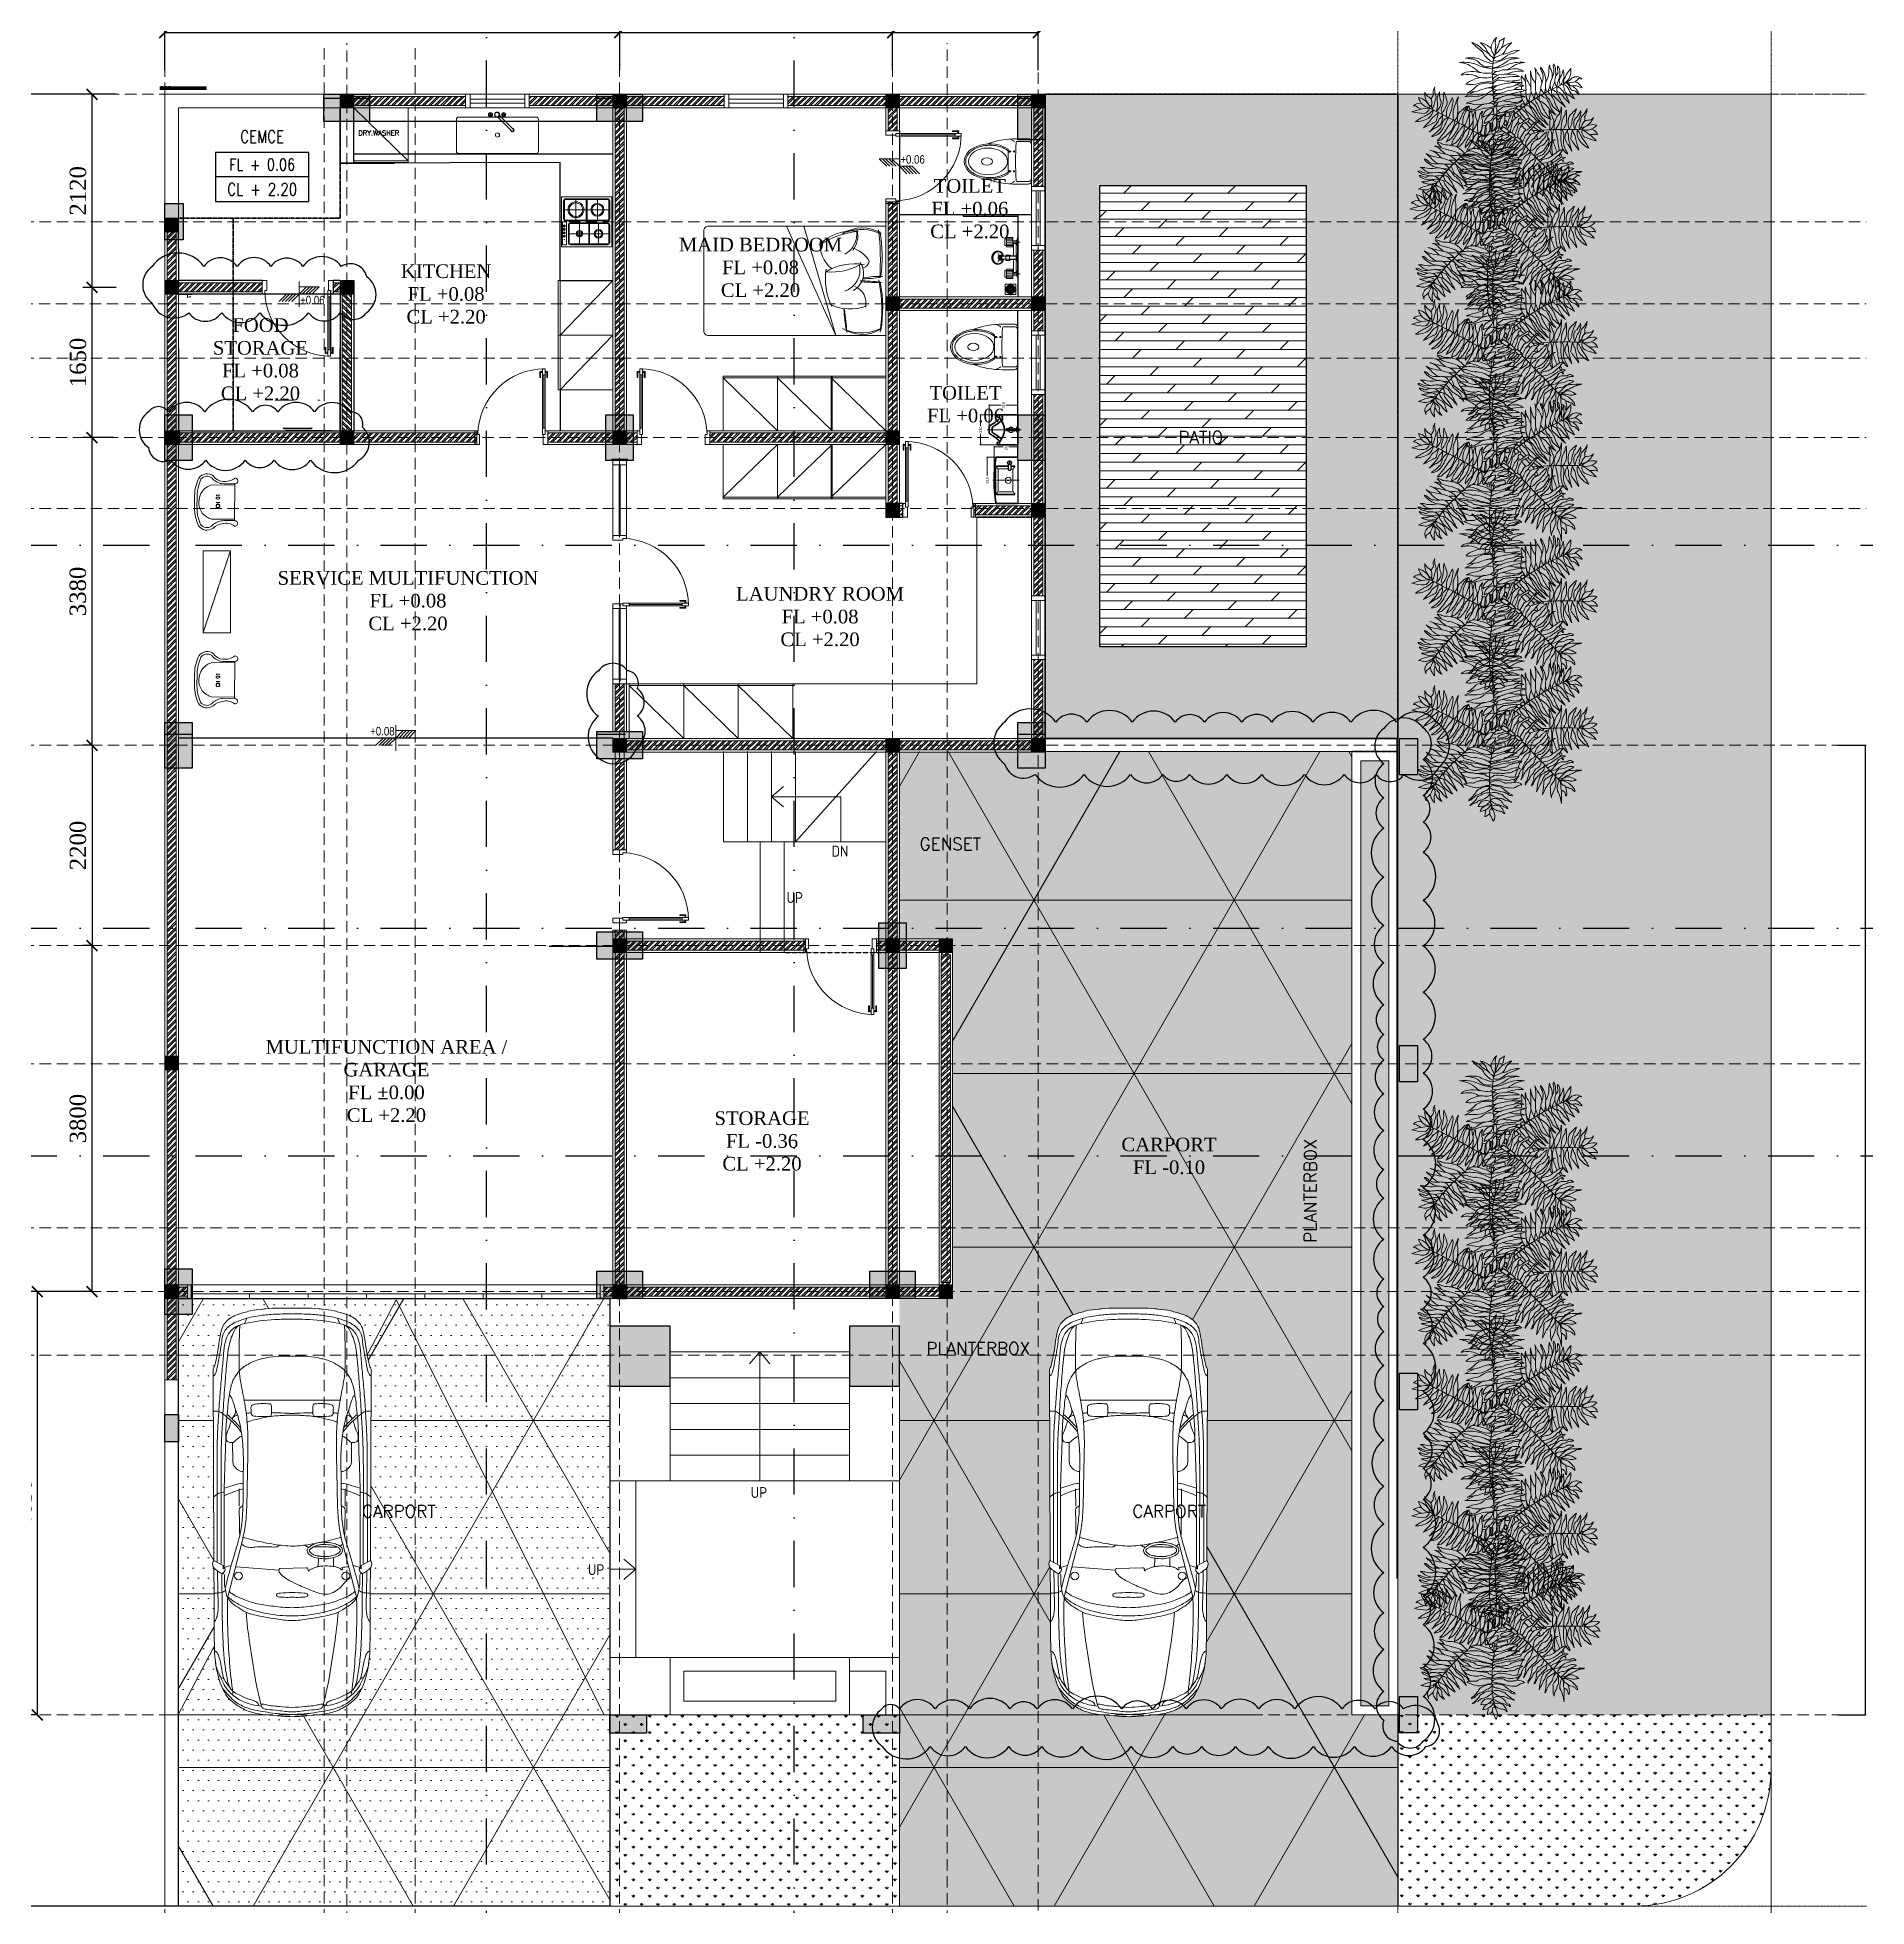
# Model space of a CAD drawing. Header units: millimetres. Extents: x -9564 to 494436, y -140371 to 4257.
# Drawn here: x -1378 to 18717, y -19857 to 673 of the extents above; entities that cross this region are included whole.
import ezdxf
from ezdxf.enums import TextEntityAlignment as Align

# ---------------------------------------------------------------- set-up
doc = ezdxf.new("R2010")
doc.units = ezdxf.units.MM
doc.header["$MEASUREMENT"] = 0
doc.set_wipeout_variables(frame=1)
for name, pattern in [('AI-Linetype-1', [2.25, 1.5, -0.3, 0.15, -0.3]), ('AI-Linetype-10', [8.466667, 4.233333, -4.233333]), ('AI-Linetype-100', [8.466667, 4.233333, -4.233333]), ('AI-Linetype-101', [8.466667, 4.233333, -4.233333]), ('AI-Linetype-102', [8.466667, 4.233333, -4.233333]), ('AI-Linetype-103', [8.466667, 4.233333, -4.233333]), ('AI-Linetype-104', [8.466667, 4.233333, -4.233333]), ('AI-Linetype-105', [8.466667, 4.233333, -4.233333]), ('AI-Linetype-106', [8.466667, 4.233333, -4.233333]), ('AI-Linetype-107', [8.466667, 4.233333, -4.233333]), ('AI-Linetype-108', [8.466667, 4.233333, -4.233333]), ('AI-Linetype-109', [8.466667, 4.233333, -4.233333]), ('AI-Linetype-11', [8.466667, 4.233333, -4.233333]), ('AI-Linetype-110', [8.466667, 4.233333, -4.233333]), ('AI-Linetype-111', [8.466667, 4.233333, -4.233333]), ('AI-Linetype-112', [8.466667, 4.233333, -4.233333]), ('AI-Linetype-113', [8.466667, 4.233333, -4.233333]), ('AI-Linetype-114', [8.466667, 4.233333, -4.233333]), ('AI-Linetype-115', [8.466667, 4.233333, -4.233333]), ('AI-Linetype-116', [8.466667, 4.233333, -4.233333]), ('AI-Linetype-117', [8.466667, 4.233333, -4.233333]), ('AI-Linetype-118', [8.466667, 4.233333, -4.233333]), ('AI-Linetype-119', [8.466667, 4.233333, -4.233333]), ('AI-Linetype-12', [8.466667, 4.233333, -4.233333]), ('AI-Linetype-120', [8.466667, 4.233333, -4.233333]), ('AI-Linetype-121', [8.466667, 4.233333, -4.233333]), ('AI-Linetype-122', [8.466667, 4.233333, -4.233333]), ('AI-Linetype-123', [8.466667, 4.233333, -4.233333]), ('AI-Linetype-13', [8.466667, 4.233333, -4.233333]), ('AI-Linetype-14', [8.466667, 4.233333, -4.233333]), ('AI-Linetype-15', [8.466667, 4.233333, -4.233333]), ('AI-Linetype-16', [8.466667, 4.233333, -4.233333]), ('AI-Linetype-17', [8.466667, 4.233333, -4.233333]), ('AI-Linetype-18', [8.466667, 4.233333, -4.233333]), ('AI-Linetype-19', [8.466667, 4.233333, -4.233333]), ('AI-Linetype-2', [2.25, 1.5, -0.3, 0.15, -0.3]), ('AI-Linetype-20', [8.466667, 4.233333, -4.233333]), ('AI-Linetype-21', [8.466667, 4.233333, -4.233333]), ('AI-Linetype-22', [8.466667, 4.233333, -4.233333]), ('AI-Linetype-23', [8.466667, 4.233333, -4.233333]), ('AI-Linetype-24', [8.466667, 4.233333, -4.233333]), ('AI-Linetype-25', [8.466667, 4.233333, -4.233333]), ('AI-Linetype-26', [8.466667, 4.233333, -4.233333]), ('AI-Linetype-27', [8.466667, 4.233333, -4.233333]), ('AI-Linetype-28', [8.466667, 4.233333, -4.233333]), ('AI-Linetype-29', [8.466667, 4.233333, -4.233333]), ('AI-Linetype-3', [8.466667, 4.233333, -4.233333]), ('AI-Linetype-30', [8.466667, 4.233333, -4.233333]), ('AI-Linetype-31', [8.466667, 4.233333, -4.233333]), ('AI-Linetype-32', [8.466667, 4.233333, -4.233333]), ('AI-Linetype-33', [8.466667, 4.233333, -4.233333]), ('AI-Linetype-34', [8.466667, 4.233333, -4.233333]), ('AI-Linetype-35', [8.466667, 4.233333, -4.233333]), ('AI-Linetype-36', [8.466667, 4.233333, -4.233333]), ('AI-Linetype-37', [8.466667, 4.233333, -4.233333]), ('AI-Linetype-38', [8.466667, 4.233333, -4.233333]), ('AI-Linetype-39', [8.466667, 4.233333, -4.233333]), ('AI-Linetype-4', [8.466667, 4.233333, -4.233333]), ('AI-Linetype-40', [8.466667, 4.233333, -4.233333]), ('AI-Linetype-41', [8.466667, 4.233333, -4.233333]), ('AI-Linetype-42', [8.466667, 4.233333, -4.233333]), ('AI-Linetype-43', [8.466667, 4.233333, -4.233333]), ('AI-Linetype-44', [8.466667, 4.233333, -4.233333]), ('AI-Linetype-45', [8.466667, 4.233333, -4.233333]), ('AI-Linetype-46', [8.466667, 4.233333, -4.233333]), ('AI-Linetype-47', [8.466667, 4.233333, -4.233333]), ('AI-Linetype-48', [8.466667, 4.233333, -4.233333]), ('AI-Linetype-49', [8.466667, 4.233333, -4.233333]), ('AI-Linetype-5', [8.466667, 4.233333, -4.233333]), ('AI-Linetype-50', [8.466667, 4.233333, -4.233333]), ('AI-Linetype-51', [8.466667, 4.233333, -4.233333]), ('AI-Linetype-52', [8.466667, 4.233333, -4.233333]), ('AI-Linetype-53', [8.466667, 4.233333, -4.233333]), ('AI-Linetype-54', [8.466667, 4.233333, -4.233333]), ('AI-Linetype-55', [8.466667, 4.233333, -4.233333]), ('AI-Linetype-56', [8.466667, 4.233333, -4.233333]), ('AI-Linetype-57', [8.466667, 4.233333, -4.233333]), ('AI-Linetype-58', [8.466667, 4.233333, -4.233333]), ('AI-Linetype-59', [8.466667, 4.233333, -4.233333]), ('AI-Linetype-6', [8.466667, 4.233333, -4.233333]), ('AI-Linetype-60', [8.466667, 4.233333, -4.233333]), ('AI-Linetype-61', [8.466667, 4.233333, -4.233333]), ('AI-Linetype-62', [8.466667, 4.233333, -4.233333]), ('AI-Linetype-63', [8.466667, 4.233333, -4.233333]), ('AI-Linetype-64', [8.466667, 4.233333, -4.233333]), ('AI-Linetype-65', [8.466667, 4.233333, -4.233333]), ('AI-Linetype-66', [8.466667, 4.233333, -4.233333]), ('AI-Linetype-67', [8.466667, 4.233333, -4.233333]), ('AI-Linetype-68', [8.466667, 4.233333, -4.233333]), ('AI-Linetype-69', [8.466667, 4.233333, -4.233333]), ('AI-Linetype-7', [8.466667, 4.233333, -4.233333]), ('AI-Linetype-70', [8.466667, 4.233333, -4.233333]), ('AI-Linetype-71', [8.466667, 4.233333, -4.233333]), ('AI-Linetype-72', [8.466667, 4.233333, -4.233333]), ('AI-Linetype-73', [8.466667, 4.233333, -4.233333]), ('AI-Linetype-74', [8.466667, 4.233333, -4.233333]), ('AI-Linetype-75', [8.466667, 4.233333, -4.233333]), ('AI-Linetype-76', [8.466667, 4.233333, -4.233333]), ('AI-Linetype-77', [8.466667, 4.233333, -4.233333]), ('AI-Linetype-78', [8.466667, 4.233333, -4.233333]), ('AI-Linetype-79', [8.466667, 4.233333, -4.233333]), ('AI-Linetype-8', [8.466667, 4.233333, -4.233333]), ('AI-Linetype-80', [8.466667, 4.233333, -4.233333]), ('AI-Linetype-81', [8.466667, 4.233333, -4.233333]), ('AI-Linetype-82', [8.466667, 4.233333, -4.233333]), ('AI-Linetype-83', [8.466667, 4.233333, -4.233333]), ('AI-Linetype-84', [8.466667, 4.233333, -4.233333]), ('AI-Linetype-85', [8.466667, 4.233333, -4.233333]), ('AI-Linetype-86', [8.466667, 4.233333, -4.233333]), ('AI-Linetype-87', [8.466667, 4.233333, -4.233333]), ('AI-Linetype-88', [8.466667, 4.233333, -4.233333]), ('AI-Linetype-89', [8.466667, 4.233333, -4.233333]), ('AI-Linetype-9', [8.466667, 4.233333, -4.233333]), ('AI-Linetype-90', [8.466667, 4.233333, -4.233333]), ('AI-Linetype-91', [8.466667, 4.233333, -4.233333]), ('AI-Linetype-92', [8.466667, 4.233333, -4.233333]), ('AI-Linetype-93', [8.466667, 4.233333, -4.233333]), ('AI-Linetype-94', [8.466667, 4.233333, -4.233333]), ('AI-Linetype-95', [8.466667, 4.233333, -4.233333]), ('AI-Linetype-96', [8.466667, 4.233333, -4.233333]), ('AI-Linetype-97', [8.466667, 4.233333, -4.233333]), ('AI-Linetype-98', [8.466667, 4.233333, -4.233333]), ('AI-Linetype-99', [8.466667, 4.233333, -4.233333]), ('CENTER', [50.8, 31.75, -6.35, 6.35, -6.35]), ('CONTINUA', [0]), ('DASHDOT2', [0.5, 0.25, -0.125, 0, -0.125]), ('DASHDOTX2', [50.8, 25.4, -12.7, 0, -12.7]), ('DASHED', [0.75, 0.5, -0.25]), ('DASHED2', [0.375, 0.25, -0.125]), ('HIDDEN', [0.375, 0.25, -0.125]), ('HIDDEN2', [0.1875, 0.125, -0.0625]), ('SLD-Solid', [0]), ('XR-LANTAI 1$0$HIDDEN', [0.375, 0.25, -0.125])]:
    doc.linetypes.add(name, pattern=pattern)
doc.layers.get('DEFPOINTS').update_dxf_attribs({"lineweight": 18})
for name, color, linetype, lineweight in [('0.05', 252, 'Continuous', 5), ('09-Arsiran', 8, 'Continuous', 5), ('28-Arsiran', 252, 'Continuous', 5), ('8', 8, 'Continuous', 5), ('Arsir', 251, 'Continuous', 5), ('AS', 8, 'HIDDEN2', 5), ('BENDA', 7, 'Continuous', 30), ('BIDANG', 7, 'Continuous', 13), ('BODY', 7, 'Continuous', 40), ('BODY2', 7, 'Continuous', 15), ('CENTER', 9, 'CENTER', 0), ('DIM', 1, 'Continuous', 5), ('Dimensi', 252, 'Continuous', 9), ('DINDING', 1, 'Continuous', 20), ('DOOR OPENING', 4, 'SLD-Solid', 5), ('Door Window', 1, 'Continuous', 9), ('Edges', 7, 'Continuous', 18), ('FITTING', 7, 'Continuous', 13), ('FITTING2', 7, 'Continuous', 30), ('FITTING3', 7, 'Continuous', 0), ('FURNITURE', 25, 'Continuous', 5), ('H. Dinding', 45, 'Continuous', 9), ('HATCH', 8, 'Continuous', 13), ('KOL', 5, 'Continuous', 18), ('KOP', 7, 'Continuous', 80), ('l1', 5, 'Continuous', 5), ('LEGEND', 1, 'DASHED2', 50), ('TEXT 1', 210, 'Continuous', 5), ('XR-KOP A3_MOZART$0$A-TXTKOP', 3, 'Continuous', 5), ('XR-KOP A3_MOZART$0$KOP-A1$0$A-GRSKOP', 1, 'Continuous', 5), ('XR-KOP A3_MOZART$0$KOP-A1$0$A-TXTKOP', 3, 'Continuous', 5)]:
    doc.layers.add(name, color=color, linetype=linetype, lineweight=lineweight)
for name, color, linetype in [('1', 5, 'Continuous'), ('DIM DET', 8, 'HIDDEN2'), ('FLOOR', 4, 'Continuous'), ('garis tipis', 251, 'Continuous'), ('Garis Wipeout', 241, 'Continuous'), ('gr', 251, 'Continuous'), ('HACH', 251, 'Continuous'), ('ht', 14, 'Continuous'), ('Layer5', 5, 'Continuous'), ('NOT', 1, 'Continuous'), ('TEXT', 4, 'Continuous'), ('WALL', 90, 'Continuous'), ('XR-LANTAI GARASI$0$A-FUR', 15, 'Continuous')]:
    doc.layers.add(name, color=color, linetype=linetype)
doc.styles.add('0010-WKA13-TEXT', font='isocp.shx', dxfattribs={"height": 15})
doc.styles.add('arial', font='arial.ttf', dxfattribs={"width": 0.8})
doc.styles.add('Arial Narrow', font='ARIALN.TTF')
doc.styles.add('HAND', font='ROMAND.SHX', dxfattribs={"width": 0.8, "height": 250})
doc.styles.add('NOTEXT1', font='arial.ttf')
doc.styles.add('NOTEXT2', font='arial.ttf')
doc.styles.add('NOTEXT4', font='arial.ttf')
doc.styles.add('ROMAND', font='romand.shx', dxfattribs={"width": 0.7})
doc.styles.get("Standard").update_dxf_attribs({"font": 'arial.ttf'})
doc.styles.add('style1', font='times.ttf', dxfattribs={"height": 0.15})
doc.styles.add('style2', font='times.ttf', dxfattribs={"height": 0.18})
doc.styles.add('XR-KOP A3_MOZART$0$KOP-A1$0$DIM100', font='SIMPLEX.shx', dxfattribs={"width": 0.8, "height": 250})
doc.styles.add('XR-KOP A3_MOZART$0$KOP-A1$0$ROMANS', font='romans.shx', dxfattribs={"height": 200})
doc.styles.add('XR-KOP A3_MOZART$0$ROMAND', font='romand.shx', dxfattribs={"height": 2, "bigfont": 'bigfont.shx'})
doc.styles.add('XR-KOP A3_MOZART$0$ROMANS', font='romans.shx', dxfattribs={"height": 200})
doc.styles.add('XR-LANTAI 1$0$ROMANS', font='romans.shx', dxfattribs={"width": 0.8})
doc.dimstyles.new('100 baru', dxfattribs={"dimtxt": 0.2, "dimasz": 0.1, "dimexe": 0.1, "dimexo": 0.1, "dimgap": 0.1, "dimtad": 1, "dimtoh": 1, "dimdec": 0, "dimlfac": 100, "dimtxsty": 'Standard', "dimblk": 'ARCHTICK', "dimcen": 0.1, "dimclrd": 8, "dimclre": 8, "dimclrt": 2, "dimadec": 0, "dimazin": 0, "dimtfac": 1, "dimtdec": 0, "dimtix": 1, "dimtmove": 0, "dimatfit": 3, "dimldrblk": 'ARCHTICK', "dimfxl": 1.25, "dimlwd": -1, "dimlwe": -1, "dimarcsym": 0})
doc.dimstyles.new('50', dxfattribs={"dimtxt": 0.18, "dimasz": 0.12, "dimexe": 0.1, "dimexo": 0.1, "dimgap": 0.0625, "dimtad": 1, "dimtoh": 1, "dimdec": 0, "dimlfac": 500, "dimtxsty": 'style2', "dimblk": 'ARCHTICK', "dimcen": 0.15, "dimclrd": 1, "dimclre": 1, "dimclrt": 4, "dimadec": 0, "dimazin": 0, "dimtfac": 1, "dimtdec": 0, "dimtmove": 0, "dimatfit": 3, "dimldrblk": 'OBLIQUE', "dimfxl": 1, "dimarcsym": 0})
doc.dimstyles.new('ISO-25', dxfattribs={"dimtxt": 0.18, "dimasz": 0.12, "dimexe": 0.1, "dimexo": 0.1, "dimgap": 0.0625, "dimtad": 1, "dimtoh": 1, "dimdec": 0, "dimlfac": 1000, "dimtxsty": 'style2', "dimblk": 'ARCHTICK', "dimcen": 0.15, "dimclrd": 1, "dimclre": 1, "dimclrt": 4, "dimadec": 0, "dimazin": 0, "dimtfac": 1, "dimtdec": 0, "dimtmove": 0, "dimatfit": 3, "dimldrblk": 'OBLIQUE', "dimfxl": 1, "dimarcsym": 0})
pattern_1 = [(45, (-194.39742, -143.535144), (-0.0336759605, 0.0336759605), []), (45, (-194.37497, -143.535144), (-0.0336759605, 0.0336759605), [])]
pattern_2 = [(45, (-228.715537, -137.640266), (-0.0336759605, 0.0336759605), []), (45, (-228.693087, -137.640266), (-0.0336759605, 0.0336759605), [])]
pattern_3 = [(45, (-194.23794, -143.535144), (-0.0336759605, 0.0336759605), []), (45, (-194.21549, -143.535144), (-0.0336759605, 0.0336759605), [])]
pattern_4 = [(45, (-228.615538, -137.640266), (-0.0336759605, 0.0336759605), []), (45, (-228.593087, -137.640266), (-0.0336759605, 0.0336759605), [])]
pattern_5 = [(45, (-224.555595, -137.640266), (-0.0336759605, 0.0336759605), []), (45, (-224.533144, -137.640266), (-0.0336759605, 0.0336759605), [])]
pattern_6 = [(45, (-194.022473, -137.645266), (-0.0336759605, 0.0336759605), []), (45, (-194.00002, -137.645266), (-0.0336759605, 0.0336759605), [])]
pattern_7 = [(45, (-194.022473, -137.650266), (-0.0336759605, 0.0336759605), []), (45, (-194.00002, -137.650266), (-0.0336759605, 0.0336759605), [])]
pattern_8 = [(45, (-194.23794, -143.53514), (0.21552615, 0.57473639), [3.81, -0.508, 1.27, -0.254]), (45, (-194.08887, -143.20647), (-0.41847994, 0.05926969), [0.762, -0.08382, 1.524, -0.1905]), (45, (-194.3008, -143.29268), (0.813611205, 1.05428207), [2.032, -0.3556, 1.016, -0.254])]
pattern_9 = [(95, (194.35313, -115.193378), (0.02801893, 0.023510676), [0.00381, -0.04191]), (40, (194.35313, -115.193378), (-0.032003691, 0.022035346), [0.003048, -0.033528117]), (145.451445, (194.355466, -115.19142), (-0.0039847595, 0.0455460204), [0.003238002, -0.035618049]), (91.1842, (194.345947, -115.186194), (0.044282049, 0.032390683), [0.005715, -0.062865]), (141.635558, (194.349637, -115.183494), (-0.001417323, 0.068565353), [0.004857005, -0.053427122]), (36.18415, (194.345947, -115.186194), (-0.001417323, 0.068565353), [0.004571993, -0.050291946]), (66, (194.351335, -115.184397), (0.035903996, 0.00697903), [0.00381, -0.04191]), (11, (194.351335, -115.184397), (-0.017307985, 0.034788239), [0.003048, -0.033528]), (116.451445, (194.354327, -115.183816), (0.0185960104, 0.0417672685), [0.003238002, -0.0356179875]), (82.5, (194.353131, -115.193378), (-0.0115210938, 0.0123946827), [0, -0.0331216, 0, -0.034036, 0, -0.033655]), (52.5, (194.35313, -115.193378), (-0.0047179455, 0.0236174), [0, -0.0194056, 0, -0.0323596, 0, -0.012827]), (12.5, (194.34512, -115.201388), (0.0199855726, 0.0183652391), [0, -0.0127, 0, -0.039624, 0, -0.052578]), (2.5, (194.341528, -115.20498), (0.017352781, 0.0245444786), [0, -0.01651, 0, -0.0263144, 0, -0.037338])]
pattern_10 = [(45, (261.35313, -115.29338), (-0.03367596, 0.03367596), []), (45, (261.37558, -115.29338), (-0.03367596, 0.03367596), [])]
pattern_11 = [(95, (194.35313, -115.293378), (0.02801893, 0.023510676), [0.00381, -0.04191]), (40, (194.35313, -115.293378), (-0.032003691, 0.022035346), [0.003048, -0.033528117]), (145.451445, (194.355466, -115.29142), (-0.0039847595, 0.0455460204), [0.003238002, -0.035618049]), (91.1842, (194.345947, -115.286194), (0.044282049, 0.032390683), [0.005715, -0.062865]), (141.635558, (194.349637, -115.283494), (-0.001417323, 0.068565353), [0.004857005, -0.053427122]), (36.18415, (194.345947, -115.286194), (-0.001417323, 0.068565353), [0.004571993, -0.050291946]), (66, (194.351335, -115.284397), (0.035903996, 0.00697903), [0.00381, -0.04191]), (11, (194.351335, -115.284397), (-0.017307985, 0.034788239), [0.003048, -0.033528]), (116.451445, (194.354327, -115.283816), (0.0185960104, 0.0417672685), [0.003238002, -0.0356179875]), (82.5, (194.353131, -115.293378), (-0.0115210938, 0.0123946827), [0, -0.0331216, 0, -0.034036, 0, -0.033655]), (52.5, (194.35313, -115.293378), (-0.0047179455, 0.0236174), [0, -0.0194056, 0, -0.0323596, 0, -0.012827]), (12.5, (194.34512, -115.301388), (0.0199855726, 0.0183652391), [0, -0.0127, 0, -0.039624, 0, -0.052578]), (2.5, (194.341528, -115.30498), (0.017352781, 0.0245444786), [0, -0.01651, 0, -0.0263144, 0, -0.037338])]
pattern_12 = [(95, (194.35313, -115.293378), (0.02801893, 0.023510676), [0.00381, -0.04191]), (40, (194.35313, -115.293378), (-0.032003691, 0.022035346), [0.003048, -0.033528117]), (145.451445, (194.355466, -115.29142), (-0.0039847595, 0.0455460204), [0.003238002, -0.035618049]), (91.1842, (194.345947, -115.286194), (0.044282049, 0.032390683), [0.005715, -0.062865]), (141.635558, (194.349637, -115.283494), (-0.001417323, 0.068565353), [0.004857005, -0.053427122]), (36.18415, (194.345947, -115.286194), (-0.001417323, 0.068565353), [0.004571993, -0.050291946]), (66, (194.351335, -115.284397), (0.035903996, 0.00697903), [0.00381, -0.04191]), (11, (194.351335, -115.284397), (-0.017307985, 0.034788239), [0.003048, -0.033528]), (116.451445, (194.354327, -115.283816), (0.0185960104, 0.0417672685), [0.003238002, -0.0356179875]), (82.5, (194.353131, -115.293378), (-0.0115210938, 0.0123946827), [0, -0.0331216, 0, -0.034036, 0, -0.033655]), (52.5, (194.35313, -115.293378), (-0.0047179455, 0.0236174), [0, -0.0194056, 0, -0.0323596, 0, -0.012827]), (12.5, (194.34512, -115.301388), (0.0199855726, 0.0183652391), [0, -0.0127, 0, -0.039624, 0, -0.052578]), (2.5, (194.341528, -115.30498), (0.017352781, 0.0245444786), [0, -0.01651, 0, -0.0263144, 0, -0.037338])]
pattern_13 = [(95, (273.608206, -115.293378), (0.02801893, 0.023510676), [0.00381, -0.04191]), (40, (273.608206, -115.293378), (-0.032003691, 0.022035346), [0.003048, -0.033528117]), (145.451445, (273.61054, -115.29142), (-0.0039847595, 0.0455460204), [0.003238002, -0.035618049]), (91.1842, (273.60102, -115.286194), (0.044282049, 0.032390683), [0.005715, -0.062865]), (141.635558, (273.60471, -115.283494), (-0.001417323, 0.068565353), [0.004857005, -0.053427122]), (36.18415, (273.60102, -115.286194), (-0.001417323, 0.068565353), [0.004571993, -0.050291946]), (66, (273.60641, -115.284397), (0.035903996, 0.00697903), [0.00381, -0.04191]), (11, (273.60641, -115.284397), (-0.017307985, 0.034788239), [0.003048, -0.033528]), (116.451445, (273.609402, -115.283816), (0.01859601, 0.0417672685), [0.003238002, -0.0356179875]), (82.5, (273.608206, -115.293378), (-0.0115210938, 0.0123946827), [0, -0.0331216, 0, -0.034036, 0, -0.033655]), (52.5, (273.608206, -115.293378), (-0.0047179455, 0.0236174), [0, -0.0194056, 0, -0.0323596, 0, -0.012827]), (12.5, (273.600196, -115.301388), (0.0199855726, 0.0183652391), [0, -0.0127, 0, -0.039624, 0, -0.052578]), (2.5, (273.596604, -115.30498), (0.017352781, 0.0245444786), [0, -0.01651, 0, -0.0263144, 0, -0.037338])]
pattern_14 = [(45, (273.608206, -115.29338), (-0.03367596, 0.03367596), []), (45, (273.630657, -115.29338), (-0.03367596, 0.03367596), [])]
pattern_15 = [(95, (203.148187, -115.293378), (0.02801893, 0.023510676), [0.00381, -0.04191]), (40, (203.148187, -115.293378), (-0.0320036906, 0.022035346), [0.003048, -0.033528117]), (145.451445, (203.15052, -115.29142), (-0.0039847595, 0.0455460204), [0.003238002, -0.035618049]), (91.1842, (203.141002, -115.286194), (0.044282049, 0.032390683), [0.005715, -0.062865]), (141.635558, (203.14469, -115.283494), (-0.001417323, 0.068565353), [0.004857005, -0.053427122]), (36.18415, (203.141, -115.286194), (-0.001417323, 0.068565353), [0.004571993, -0.050291946]), (66, (203.14639, -115.284397), (0.035903996, 0.00697903), [0.00381, -0.04191]), (11, (203.14639, -115.284397), (-0.017307985, 0.0347882386), [0.003048, -0.033528]), (116.451445, (203.149383, -115.283816), (0.0185960104, 0.0417672685), [0.003238002, -0.0356179875]), (82.5, (203.148187, -115.293378), (-0.0115210938, 0.0123946827), [0, -0.0331216, 0, -0.034036, 0, -0.033655]), (52.5, (203.148187, -115.293378), (-0.0047179455, 0.0236174), [0, -0.0194056, 0, -0.0323596, 0, -0.012827]), (12.5, (203.140176, -115.301388), (0.0199855726, 0.0183652391), [0, -0.0127, 0, -0.039624, 0, -0.052578]), (2.5, (203.136584, -115.30498), (0.017352781, 0.0245444786), [0, -0.01651, 0, -0.0263144, 0, -0.037338])]
pattern_16 = [(45, (-194.23794, -143.535144), (-0.0168379802, 0.0505139407), [0, -0.047625])]
pattern_17 = [(45, (194.35313, -115.24338), (-0.01683798, 0.050513941), [0, -0.047625])]
pattern_18 = [(95, (-194.23794, -143.535144), (0.0280189301, 0.0235106759), [0.00381, -0.04191]), (40, (-194.23794, -143.535144), (-0.0320036906, 0.0220353457), [0.003048, -0.0335281168]), (145.4514447, (-194.235604, -143.533185), (-0.0039847595, 0.0455460204), [0.0032380018, -0.035618049]), (91.1842, (-194.245123, -143.52796), (0.0442820486, 0.0323906826), [0.005715, -0.062865]), (141.635558, (-194.241433, -143.52526), (-0.0014173235, 0.0685653527), [0.0048570046, -0.0534271216]), (36.184151, (-194.245123, -143.52796), (-0.0014173235, 0.0685653527), [0.0045719934, -0.0502919464]), (66, (-194.239735, -143.526164), (0.0359039959, 0.0069790298), [0.00381, -0.04191]), (11, (-194.239735, -143.526164), (-0.0173079853, 0.0347882386), [0.003048, -0.033528]), (116.451445, (-194.236743, -143.525582), (0.0185960104, 0.0417672685), [0.0032380018, -0.0356179875]), (82.5, (-194.237939, -143.535144), (-0.01152109381, 0.01239468273), [0, -0.0331216, 0, -0.034036, 0, -0.033655]), (52.5, (-194.237939, -143.535144), (-0.00471794546, 0.02361740005), [0, -0.0194056, 0, -0.0323596, 0, -0.012827]), (12.5, (-194.245949, -143.543155), (0.0199855726, 0.01836523912), [0, -0.0127, 0, -0.039624, 0, -0.052578]), (2.5, (-194.24954, -143.546747), (0.0173527809, 0.0245444786), [0, -0.01651, 0, -0.0263144, 0, -0.037338])]
pattern_19 = [(45, (-194.23794, -143.535144), (-0.0112253202, 0.0336759605), [0, -0.03175])]
pattern_20 = [(45, (278.39638, -115.29338), (0.10776307, 0.2873682), [1.905, -0.254, 0.635, -0.127]), (45, (278.47092, -115.12904), (-0.20923997, 0.02963485), [0.381, -0.04191, 0.762, -0.09525]), (45, (278.36495, -115.172144), (0.406805602, 0.527141034), [1.016, -0.1778, 0.508, -0.127])]
pattern_21 = [(45, (278.39638, -111.44338), (0.10776307, 0.2873682), [1.905, -0.254, 0.635, -0.127]), (45, (278.47092, -111.27904), (-0.20923997, 0.02963485), [0.381, -0.04191, 0.762, -0.09525]), (45, (278.36495, -111.322144), (0.406805602, 0.527141034), [1.016, -0.1778, 0.508, -0.127])]
pattern_22 = [(45, (273.608206, -115.293378), (-0.01122532, 0.0336759605), [0, -0.03175])]
pattern_23 = [(45, (315.403262, -115.293378), (-0.01122532, 0.0336759605), [0, -0.03175])]
pattern_24 = [(95, (304.828597, -113.989553), (0.02801893, 0.023510676), [0.00381, -0.04191]), (40, (304.828597, -113.989553), (-0.0320036906, 0.022035346), [0.003048, -0.033528117]), (145.451445, (304.83093, -113.987594), (-0.0039847595, 0.0455460204), [0.003238002, -0.035618049]), (91.1842, (304.821412, -113.98237), (0.044282049, 0.032390683), [0.005715, -0.062865]), (141.635558, (304.8251, -113.97967), (-0.001417323, 0.068565353), [0.004857005, -0.053427122]), (36.18415, (304.82141, -113.98237), (-0.001417323, 0.068565353), [0.004571993, -0.050291946]), (66, (304.8268, -113.980573), (0.035903996, 0.00697903), [0.00381, -0.04191]), (11, (304.8268, -113.980573), (-0.017307985, 0.0347882386), [0.003048, -0.033528]), (116.451445, (304.829792, -113.97999), (0.0185960104, 0.0417672685), [0.003238002, -0.0356179875]), (82.5, (304.828597, -113.989553), (-0.0115210938, 0.0123946827), [0, -0.0331216, 0, -0.034036, 0, -0.033655]), (52.5, (304.828597, -113.989553), (-0.0047179455, 0.0236174), [0, -0.0194056, 0, -0.0323596, 0, -0.012827]), (12.5, (304.820586, -113.997564), (0.0199855726, 0.0183652391), [0, -0.0127, 0, -0.039624, 0, -0.052578]), (2.5, (304.816994, -114.001156), (0.017352781, 0.0245444786), [0, -0.01651, 0, -0.0263144, 0, -0.037338])]
pattern_25 = [(45, (304.828597, -113.989553), (-0.03367596, 0.03367596), []), (45, (304.851047, -113.989553), (-0.03367596, 0.03367596), [])]
pattern_26 = [(95, (344.142103, -113.989553), (0.02801893, 0.023510676), [0.00381, -0.04191]), (40, (344.142103, -113.989553), (-0.0320036906, 0.022035346), [0.003048, -0.033528117]), (145.451445, (344.144438, -113.987594), (-0.0039847595, 0.0455460204), [0.003238002, -0.035618049]), (91.1842, (344.13492, -113.98237), (0.044282049, 0.032390683), [0.005715, -0.062865]), (141.635558, (344.13861, -113.97967), (-0.001417323, 0.068565353), [0.004857005, -0.053427122]), (36.18415, (344.13492, -113.98237), (-0.001417323, 0.068565353), [0.004571993, -0.050291946]), (66, (344.140307, -113.980573), (0.035903996, 0.00697903), [0.00381, -0.04191]), (11, (344.140307, -113.980573), (-0.017307985, 0.0347882386), [0.003048, -0.033528]), (116.451445, (344.1433, -113.97999), (0.0185960104, 0.0417672685), [0.003238002, -0.0356179875]), (82.5, (344.142103, -113.989553), (-0.0115210938, 0.0123946827), [0, -0.0331216, 0, -0.034036, 0, -0.033655]), (52.5, (344.142103, -113.989553), (-0.0047179455, 0.0236174), [0, -0.0194056, 0, -0.0323596, 0, -0.012827]), (12.5, (344.134093, -113.997564), (0.0199855726, 0.0183652391), [0, -0.0127, 0, -0.039624, 0, -0.052578]), (2.5, (344.1305, -114.001156), (0.017352781, 0.0245444786), [0, -0.01651, 0, -0.0263144, 0, -0.037338])]
pattern_27 = [(45, (-189.7236, -181.281393), (-0.01683798, 0.0505139407), [0, -0.047625])]
pattern_28 = [(45, (-173.8852, -181.2114), (0.21552615, 0.57473639), [3.81, -0.508, 1.27, -0.254]), (45, (-173.73613, -180.88272), (-0.41847994, 0.0592697), [0.762, -0.08382, 1.524, -0.1905]), (45, (-173.94807, -180.96893), (0.813611205, 1.05428207), [2.032, -0.3556, 1.016, -0.254])]
pattern_29 = [(0, (0, 0), (0, 6.985), [5.08, -1.905]), (90, (0, 0), (-6.985, 4e-16), [5.08, -1.905])]
pattern_30 = [(95, (203.148187, -115.293378), (0.02801893, 0.023510676), [0.00381, -0.04191]), (40, (203.148187, -115.293378), (-0.0320036906, 0.022035346), [0.003048, -0.033528117]), (145.451445, (203.15052, -115.29142), (-0.0039847595, 0.0455460204), [0.003238002, -0.035618049]), (91.1842, (203.141002, -115.286194), (0.044282049, 0.032390683), [0.005715, -0.062865]), (141.635558, (203.14469, -115.283494), (-0.001417323, 0.068565353), [0.004857005, -0.053427122]), (36.18415, (203.141, -115.286194), (-0.001417323, 0.068565353), [0.004571993, -0.050291946]), (66, (203.14639, -115.284397), (0.035903996, 0.00697903), [0.00381, -0.04191]), (11, (203.14639, -115.284397), (-0.017307985, 0.0347882386), [0.003048, -0.033528]), (116.451445, (203.149383, -115.283816), (0.0185960104, 0.0417672685), [0.003238002, -0.0356179875]), (82.5, (203.148187, -115.293378), (-0.0115210938, 0.0123946827), [0, -0.0331216, 0, -0.034036, 0, -0.033655]), (52.5, (203.148187, -115.293378), (-0.0047179455, 0.0236174), [0, -0.0194056, 0, -0.0323596, 0, -0.012827]), (12.5, (203.140176, -115.301388), (0.0199855726, 0.0183652391), [0, -0.0127, 0, -0.039624, 0, -0.052578]), (2.5, (203.136584, -115.30498), (0.017352781, 0.0245444786), [0, -0.01651, 0, -0.0263144, 0, -0.037338])]
pattern_31 = [(45, (-258.146637, -137.640266), (-0.0336759605, 0.0336759605), []), (45, (-258.124186, -137.640266), (-0.0336759605, 0.0336759605), [])]
pattern_32 = [(90, (-196.3025, -143.53514), (-0.08980256, 0.08980256), [0.0238125, -0.15579262]), (45, (-196.3025, -143.53514), (-0.08980256, 0.08980256), [0.0238125, -0.1031875]), (135, (-196.3025, -143.53514), (-0.08980256, -0.08980256), [0.0238125, -0.1031875])]
pattern_33 = [(45, (-258.134137, -137.640266), (-0.0336759605, 0.0336759605), []), (45, (-258.111686, -137.640266), (-0.0336759605, 0.0336759605), [])]
pattern_34 = [(0, (-194.23794, -143.53514), (0.0555625, 0.111125), [0, -0.111125])]
pattern_35 = [(0, (-194.238, -143.5351), (0, 1.905), []), (60, (-194.238, -143.5351), (-1.649778, 0.9525), []), (120, (-194.238, -143.5351), (-1.649778, -0.9525), [])]
pattern_36 = [(45, (849.450702, -149.640724), (-0.00773398042, 0.00773398042), [])]
pattern_37 = [(45, (-267710.527, -162929.193), (-33.675954, 33.675954), []), (45, (-267688.076, -162929.193), (-33.675954, 33.675954), [])]
pattern_38 = [(90, (-205866.4, -168824.07), (-89.802544, 89.802544), [23.812496, -155.792593]), (45, (-205866.4, -168824.07), (-89.802544, 89.802544), [23.812496, -103.18748]), (135, (-205866.4, -168824.07), (-89.802544, -89.802544), [23.812496, -103.18748])]
pattern_39 = [(45, (-267698.027, -162929.193), (-33.675954, 33.675954), []), (45, (-267675.577, -162929.193), (-33.675954, 33.675954), [])]
pattern_40 = [(0, (-203801.84, -168824.07), (55.56249, 111.12498), [0, -111.12498])]
pattern_41 = [(0, (-203801.8, -168824), (0, 1905), []), (60, (-203801.8, -168824), (-1649.778, 952.5), []), (120, (-203801.8, -168824), (-1649.778, -952.5), [])]

# ---------------------------------------------------------------- blocks, each defined once
blk = doc.blocks.new('NOT-28-ADI')
at = {"const_width": 50}
blk.add_lwpolyline([(-750, 0), (750, 0)], dxfattribs=at)
blk.add_circle((0, 0), 750)
at = {"layer": 'NOT'}
blk.add_line((750, 0), (12100, 0), dxfattribs=at)
at = {"color": 5, "style": 'NOTEXT4', "width": 0.85}
blk.add_attdef('NO', text='', height=300, dxfattribs=at).set_placement((68, 360), align=Align.MIDDLE_CENTER)
at = {"color": 5, "style": 'NOTEXT4'}
for tag, p in [('JDL1', (988, 765)), ('JDL2', (988, 250))]:
    blk.add_attdef(tag, p, '', height=350, dxfattribs=at)
at = {"style": 'NOTEXT1', "width": 0.85}
blk.add_attdef('REF.', text='', height=200, dxfattribs=at).set_placement((0, -190), align=Align.TOP_CENTER)
blk.add_attdef('SCALE', (1020, -398), '', height=200, dxfattribs=at)
blk.add_attdef('ROOM', text='', height=200, dxfattribs=at).set_placement((3715, -388), align=Align.RIGHT)
blk = doc.blocks.new('as2')
at = {"layer": '09-Arsiran'}
for p, q in [((242, 163), (242, 163)), ((242, 162), (242, 162)), ((242, 161), (242, 161)), ((242, 161), (242, 161)), ((242, 161), (242, 161)), ((242, 160), (242, 160)), ((242, 160), (242, 159)), ((242, 160), (242, 160)), ((242, 160), (242, 159)), ((242, 159), (242, 159)), ((242, 159), (242, 159)), ((242, 159), (242, 159)), ((242, 159), (242, 159)), ((242, 158), (242, 158)), ((242, 156), (242, 156)), ((242, 154), (242, 154)), ((242, 152), (242, 152)), ((242, 151), (242, 151)), ((242, 150), (242, 149)), ((242, 150), (242, 150)), ((242, 150), (242, 150)), ((242, 150), (242, 150)), ((242, 149), (242, 149)), ((242, 145), (242, 145)), ((243, 163), (243, 163)), ((243, 163), (243, 163)), ((243, 163), (243, 163)), ((243, 162), (243, 162)), ((243, 162), (243, 162)), ((243, 161), (243, 161)), ((243, 160), (243, 160)), ((243, 160), (243, 160)), ((243, 160), (243, 160)), ((243, 159), (243, 159)), ((243, 158), (243, 158)), ((243, 158), (243, 158)), ((243, 156), (243, 156)), ((243, 156), (243, 155)), ((243, 156), (243, 156)), ((243, 154), (243, 154)), ((243, 154), (243, 154)), ((243, 153), (243, 153)), ((243, 153), (243, 153)), ((243, 152), (243, 152)), ((243, 152), (243, 152)), ((243, 151), (243, 151)), ((243, 151), (243, 151)), ((243, 150), (243, 149)), ((243, 150), (243, 150)), ((243, 149), (243, 149)), ((243, 149), (243, 149)), ((243, 146), (243, 145)), ((243, 145), (243, 145)), ((243, 145), (243, 145)), ((245, 142), (246, 142)), ((246, 142), (246, 142)), ((246, 142), (246, 141)), ((246, 142), (246, 142)), ((247, 142), (247, 142)), ((248, 142), (248, 142)), ((248, 142), (248, 141)), ((248, 142), (248, 142)), ((248, 142), (248, 141)), ((248, 142), (248, 142)), ((248, 141), (248, 141)), ((248, 141), (248, 141)), ((248, 141), (248, 141)), ((249, 142), (249, 142)), ((249, 142), (249, 141)), ((249, 142), (249, 142)), ((250, 142), (251, 142)), ((251, 142), (251, 142)), ((251, 142), (251, 141)), ((251, 142), (251, 142)), ((253, 142), (254, 142)), ((254, 142), (254, 141)), ((254, 142), (254, 142)), ((254, 142), (254, 142)), ((254, 141), (254, 141)), ((254, 141), (254, 141)), ((254, 141), (254, 141)), ((255, 142), (255, 142)), ((255, 142), (255, 141)), ((255, 142), (255, 142)), ((255, 141), (255, 141)), ((256, 142), (256, 142))]:
    blk.add_line(p, q, dxfattribs=at)
for centre in [(243, 163), (243, 162), (242, 161), (242, 159), (243, 160), (243, 158), (243, 156), (243, 154), (243, 152), (243, 151), (242, 150), (243, 149), (243, 145), (246, 142), (248, 142), (249, 142), (248, 141), (251, 142), (254, 142), (254, 141), (255, 142)]:
    blk.add_circle(centre, 0.311, dxfattribs=at)
at = {"layer": 'AS'}
for p, q in [((242, 161), (256, 161)), ((242, 159), (256, 159)), ((242, 150), (256, 150)), ((243, 163), (256, 163)), ((243, 162), (256, 162)), ((243, 160), (256, 160)), ((243, 158), (256, 158)), ((243, 156), (256, 156)), ((243, 154), (256, 154)), ((243, 152), (256, 152)), ((243, 151), (256, 151)), ((243, 149), (256, 149)), ((243, 145), (256, 145)), ((246, 142), (246, 164)), ((246, 163), (256, 163)), ((248, 142), (248, 164)), ((248, 142), (248, 164)), ((248, 142), (248, 142)), ((248, 142), (248, 142)), ((249, 142), (249, 164)), ((251, 142), (251, 164)), ((254, 142), (254, 164)), ((254, 142), (254, 164)), ((255, 142), (255, 164))]:
    blk.add_line(p, q, dxfattribs=at)
at = {"layer": '09-Arsiran', "color": 2, "char_height": 0.228, "attachment_point": 1}
for s, insert in [('11', (242, 161)), ('9', (242, 159)), ('3', (242, 150)), ('13', (242, 163)), ('12', (242, 162)), ('10', (242, 160)), ('8', (243, 159)), ('7', (243, 156)), ('6', (243, 154)), ('5', (243, 152)), ('4', (243, 151)), ('2', (243, 149)), ('1', (243, 145)), ('A', (246, 142)), ('B', (248, 142)), ('C', (248, 141)), ('D', (249, 142)), ('E', (251, 142)), ('F', (254, 142)), ('G', (254, 141)), ('H', (255, 142))]:
    blk.add_mtext_dynamic_manual_height_columns(s, width=0.0543, gutter_width=1.14, heights=[0], dxfattribs=dict(at, insert=insert))
blk = doc.blocks.new('hsdh')
at = {"layer": 'XR-KOP A3_MOZART$0$KOP-A1$0$A-GRSKOP', "linetype": 'Continuous', "lineweight": 5}
for p, q in [((140385, 56660), (140385, 82138)), ((140385, 80618), (145017, 80618)), ((140385, 74466), (145017, 74466)), ((140385, 74244), (145017, 74244)), ((140385, 71876), (145017, 71876)), ((140385, 71654), (145017, 71654)), ((140385, 69286), (145017, 69286)), ((140385, 69063), (145017, 69063)), ((140385, 65781), (145017, 65781)), ((140385, 65781), (145017, 65781)), ((140732, 61611), (140732, 65781)), ((141079, 61611), (141079, 65781)), ((141427, 61611), (141427, 65781)), ((141774, 61611), (141774, 65781)), ((142122, 61611), (142122, 65781)), ((142469, 61611), (142469, 65781)), ((142816, 61611), (142816, 65781)), ((143164, 61611), (143164, 65781)), ((143511, 61611), (143511, 65781)), ((143859, 61611), (143859, 65781)), ((144206, 61611), (144206, 65781)), ((144554, 61611), (144554, 65781)), ((140385, 65317), (145017, 65317)), ((140385, 62631), (145017, 62631)), ((140385, 61982), (145017, 61982)), ((140385, 61611), (145017, 61611)), ((140385, 61611), (145017, 61611)), ((140385, 61380), (145017, 61380)), ((140385, 59597), (145017, 59597)), ((141774, 59597), (141774, 58485)), ((142701, 59597), (142701, 58485)), ((143627, 59597), (143627, 58115)), ((143998, 59597), (143998, 58115)), ((141774, 59226), (145017, 59226)), ((141774, 58856), (145017, 58856)), ((140385, 58485), (145017, 58485)), ((142237, 58485), (142237, 58115)), ((140385, 58115), (145017, 58115)), ((140385, 57651), (145017, 57651)), ((141201, 57651), (141201, 56660)), ((142701, 57651), (142701, 56660)), ((144258, 57651), (144258, 56660)), ((140385, 57420), (145017, 57420))]:
    blk.add_line(p, q, dxfattribs=at)
at = {"layer": 'XR-KOP A3_MOZART$0$KOP-A1$0$A-GRSKOP', "color": 0, "linetype": 'Continuous', "lineweight": 5}
blk.add_lwpolyline([(145480, 82601), (107945, 82601), (107945, 56197), (145480, 56197)], close=True, dxfattribs=at)
at = {"layer": 'XR-KOP A3_MOZART$0$KOP-A1$0$A-GRSKOP', "color": 5, "linetype": 'Continuous', "lineweight": 5}
blk.add_lwpolyline([(145017, 82138), (108409, 82138), (108409, 56660), (145017, 56660)], close=True, dxfattribs=at)
at = {"layer": 'XR-KOP A3_MOZART$0$KOP-A1$0$A-GRSKOP', "linetype": 'Continuous', "lineweight": 5}
blk.add_lwpolyline([(145017, 80396), (140385, 80396)], dxfattribs=at)
at = {"layer": 'KOP', "color": 7, "char_height": 132.26, "attachment_point": 1, "style": 'style2'}
for s, insert in [('{\\fArial|b0|i0|c0|p34;RESIDENTIAL HOUSE AKASIA 2 / 59}', (141177, 81480)), ('{\\fBankGothic Lt BT|b0|i0|c0|p34;Eric Handaya,S.T I.A.I}', (141186, 70546))]:
    blk.add_mtext(s, dxfattribs=dict(at, insert=insert))
at = {"layer": 'XR-KOP A3_MOZART$0$A-TXTKOP', "lineweight": 5, "style": 'XR-KOP A3_MOZART$0$ROMANS'}
blk.add_text('-', height=92.6, dxfattribs=at).set_placement((144125, 58258))
at = {"layer": 'XR-KOP A3_MOZART$0$KOP-A1$0$A-TXTKOP', "lineweight": 5, "style": 'XR-KOP A3_MOZART$0$KOP-A1$0$ROMANS'}
for s, height, p in [('NAMA PROYEK', 69.49, (140443, 81990)), ('CATATAN :', 69.5, (140443, 80475)), ('PEMBERI TUGAS', 69.49, (140443, 74323)), ('ARSITEK', 69.5, (140443, 71733)), ('DRAFTING', 69.5, (140443, 69142)), ('JUDUL GAMBAR :', 69.49, (140443, 61451)), ('SKALA :', 69.5, (140443, 59449)), ('DIGAMBAR', 92.6, (141846, 59375)), ('TGL.', 92.6, (143699, 59375)), ('DIPERIKSA', 92.6, (141846, 59004)), ('TGL.', 92.6, (143699, 59004)), ('DISETUJUI', 92.6, (141846, 58634)), ('TGL.', 92.6, (143699, 58634)), ('DISETUJUI PEMB. TUGAS', 92.65, (140443, 58262)), ('TGL.', 92.6, (143699, 58263)), ('DIKELUARKAN UNTUK :', 92.65, (140443, 57961)), ('FOR DESIGN DEVELOPMENT', 92.65, (142221, 57800)), ('NO. PROYEK', 69.5, (140443, 57491)), ('NO. GAMBAR :', 69.49, (141267, 57491)), ('KODE GAMBAR :', 69.49, (142767, 57491)), ('REVISI :', 69.5, (144317, 57491))]:
    blk.add_text(s, height=height, dxfattribs=at).set_placement(p)
for s, height, p in [('TDT', 69.5, (144822, 65440)), ('R E V I S I', 69.49, (144822, 63662)), ('TGL', 69.5, (144822, 62210)), ('NO.', 69.5, (144822, 61732))]:
    blk.add_text(s, height=height, rotation=90, dxfattribs=at).set_placement(p)
at = {"layer": 'XR-KOP A3_MOZART$0$KOP-A1$0$A-TXTKOP', "insert": (140473, 80371), "char_height": 69.485, "width": 4456.22, "attachment_point": 1, "style": 'XR-KOP A3_MOZART$0$KOP-A1$0$DIM100'}
blk.add_mtext('Semua denah, rancangan dan karya seni yang tertera pada gambar ini dilindungi oleh Undang-undang Hak Cipta, serta hanya dipakai untuk yang telah ditentukan dan tidak boleh diperbanyak tanpa ijin tertulis.\\PKontraktor berkewajiban untuk memeriksa dimensi terhadap keadaan lapangan dan apabila ada ketidakcocokan harus dilaporkan kepada Arsitek.\\PGambar berdimensi tidak diperkenankan diskala.\\PSebelum pekerjaan dilaksanakan, kontraktor berkewajiban untuk meminta persetujuan gambar kerja dan contoh bahan dari Arsitek.', dxfattribs=at)
blk = doc.blocks.new('TOILET')
at = {"layer": '8', "lineweight": 5}
for p, q in [((-135, 255), (135, 255)), ((-120, 237), (-97, 237)), ((-114, 255), (-114, 236)), ((-108, 245), (-108, 221)), ((-102, 236), (-102, 255)), ((120, 237), (97, 237)), ((102, 236), (102, 255)), ((108, 245), (108, 221)), ((114, 255), (114, 236)), ((-250, 37), (-250, 168)), ((-220, 30), (-220, 156)), ((-190, 0), (190, 0)), ((220, 30), (220, 156)), ((250, 37), (250, 168))]:
    blk.add_line(p, q, dxfattribs=at)
for centre in [(-109, 191), (109, 191)]:
    blk.add_circle(centre, 5.82, dxfattribs=at)
for centre, radius, start, end in [((666, 167), 916, 159.3877, 180.0472), ((-666, 167), 916, 359.9528, 20.6123), ((-96, 287), 158, 197.1522, 219.8185), ((-108, 236), 6.15, 185.1568, 354.8432), ((108, 236), 6.15, 185.1568, 354.8432), ((96, 287), 158, 320.1815, 342.8478), ((-210, 37), 40, 180, 270), ((-210, 156), 10, 94.9885, 180), ((-190, 30), 30, 180, 270), ((0, -2250), 2425, 85.0115, 94.9885), ((190, 30), 30, 270, 0), ((210, 37), 40, 270, 0), ((210, 156), 10, 0, 85.0115)]:
    blk.add_arc(centre, radius, start, end, dxfattribs=at)
blk.add_ellipse((0, 456), major_axis=(0, 281), ratio=0.685919, start_param=3.915332, end_param=8.651039, dxfattribs=at)
for centre, major_axis, ratio in [((0, 476), (0, 214), 0.687861), ((0, 487), (0, 60.7), 0.657164)]:
    blk.add_ellipse(centre, major_axis=major_axis, ratio=ratio, dxfattribs=at)
blk.add_open_spline([(117, 256), (127, 270), (131, 276), (141, 294), (147, 306), (157, 331), (161, 344), (169, 371), (171, 385), (176, 413), (177, 428), (178, 457), (178, 472), (175, 501), (174, 515), (168, 543), (165, 557), (156, 583), (151, 596), (140, 620), (134, 631), (120, 652), (113, 661), (97, 678), (89, 686), (72, 699), (64, 704), (46, 713), (37, 716), (18, 721), (9, 722), (-9, 722), (-18, 721), (-37, 716), (-46, 713), (-64, 704), (-72, 699), (-89, 686), (-98, 678), (-113, 661), (-120, 652), (-134, 631), (-140, 620), (-151, 596), (-156, 583), (-165, 557), (-168, 543), (-174, 515), (-175, 501), (-178, 472), (-178, 457), (-177, 428), (-176, 413), (-171, 385), (-169, 371), (-161, 344), (-157, 330), (-147, 306), (-141, 294), (-131, 276), (-127, 270), (-117, 255)], degree=3, knots=[3.915332, 3.915332, 3.915332, 3.915332, 4.014441, 4.014441, 4.176505, 4.176505, 4.338569, 4.338569, 4.500633, 4.500633, 4.662697, 4.662697, 4.824761, 4.824761, 4.986825, 4.986825, 5.148889, 5.148889, 5.310953, 5.310953, 5.473017, 5.473017, 5.635081, 5.635081, 5.797146, 5.797146, 5.95921, 5.95921, 6.121274, 6.121274, 6.283338, 6.283338, 6.445402, 6.445402, 6.607466, 6.607466, 6.76953, 6.76953, 6.931594, 6.931594, 7.093658, 7.093658, 7.255722, 7.255722, 7.417786, 7.417786, 7.57985, 7.57985, 7.741915, 7.741915, 7.903979, 7.903979, 8.066043, 8.066043, 8.228107, 8.228107, 8.390171, 8.390171, 8.552235, 8.552235, 8.651039, 8.651039, 8.651039, 8.651039], dxfattribs=at)
blk = doc.blocks.new('SINK')
at = {"layer": '8'}
for p, q in [((-245, 0), (-245, 373)), ((-245, 29), (245, 29)), ((-245, 0), (245, 0)), ((-206, 88), (-206, 334)), ((-206, 88), (206, 88)), ((-186, 432), (186, 432)), ((-147, 393), (147, 393)), ((-16, 212), (-24, 55)), ((24, 55), (16, 212)), ((206, 88), (206, 334)), ((245, 0), (245, 373))]:
    blk.add_line(p, q, dxfattribs=at)
for centre in [(-98, 54), (0, 54), (98, 54)]:
    blk.add_circle(centre, 24.5, dxfattribs=at)
for centre, radius, start, end in [((-186, 373), 58.9, 90, 180), ((-147, 334), 58.9, 90, 180), ((0, 211), 15.7, 3.2169376, 176.7830624), ((147, 334), 58.9, 0, 90), ((186, 373), 58.9, 0, 90)]:
    blk.add_arc(centre, radius, start, end, dxfattribs=at)
blk = doc.blocks.new('Shower - P')
for p, q in [((0, -146), (0, 146)), ((82, 146), (35, 146)), ((35, 146), (35, 76)), ((82, 146), (82, 76)), ((3, 136), (0, 136)), ((0, 126), (0, 96)), ((3, 86), (0, 86)), ((3, 136), (6, 121)), ((3, 136), (3, 86)), ((6, 101), (3, 86)), ((6, 121), (6, 101)), ((35, 121), (6, 121)), ((35, 101), (6, 101)), ((9, 101), (9, 10)), ((29, 101), (29, 11)), ((82, 76), (35, 76)), ((92, 136), (92, 86)), ((3, -96), (0, -96)), ((0, -136), (0, -106)), ((3, -146), (3, -96)), ((6, -111), (3, -96)), ((3, -146), (6, -131)), ((35, -111), (6, -111)), ((6, -131), (6, -111)), ((35, -131), (6, -131)), ((9, -111), (9, -16)), ((29, -111), (29, -17)), ((82, -86), (35, -86)), ((35, -156), (35, -86)), ((82, -156), (82, -86)), ((92, -146), (92, -96)), ((3, -146), (0, -146)), ((82, -156), (35, -156))]:
    blk.add_line(p, q)
at = {"color": 8}
for p, q in [((35, 111), (-19, 111)), ((92, 136), (35, 136)), ((82, 126), (35, 126)), ((82, 111), (35, 111)), ((82, 96), (35, 96)), ((92, 86), (35, 86)), ((35, -121), (-19, -121)), ((92, -96), (35, -96)), ((82, -106), (35, -106)), ((82, -121), (35, -121)), ((82, -136), (35, -136)), ((92, -146), (35, -146))]:
    blk.add_line(p, q, dxfattribs=at)
blk.add_lwpolyline([(60, 16), (60, -22), (86, -22), (86, 16)], close=True)
for centre, start, end in [((10, 220), 267.3376, 283.943), ((10, -226), 76.057, 92.6624)]:
    blk.add_arc(centre, 210, start, end)
blk = doc.blocks.new('TX 4225 - P')
for p, q in [((0, 0), (-26, 0)), ((0, 0), (26, 0)), ((0, -3), (-26, -3)), ((0, -10), (-14, -10)), ((-11, -10), (-11, -105)), ((0, -3), (26, -3)), ((0, -10), (14, -10)), ((11, -10), (11, -105))]:
    blk.add_line(p, q)
at = {"linetype": 'Continuous'}
for p, q in [((-26, 0), (-26, -3)), ((26, 0), (26, -3)), ((-26, -3), (-14, -10)), ((-18, -119), (-18, -128)), ((26, -3), (14, -10)), ((18, -119), (18, -128))]:
    blk.add_line(p, q, dxfattribs=at)
for points in [[(0, -185, -0.08228), (-19, -182, -0.091339), (-34, -173, -0.103805), (-45, -159, -0.114745), (-49, -144, -0.114745), (-46, -128, -0.103805), (-35, -114, -0.091339), (-19, -105, -0.017766), (-15, -104, -0.08413)], [(0, -180, -0.086014), (-17, -177, -0.092418), (-31, -169, -0.103199), (-41, -156, -0.112374), (-44, -142, -0.112374), (-41, -128, -0.103199), (-31, -115, -0.097293), (-16, -106, -0.086014)], [(-11, -100, 0.024317), (-12, -101, 0.101351), (-16, -106, 0.106183), (-18, -112, 0.106183), (-16, -118, 0.101351), (-12, -124, 0.095192), (-7, -127, 0.091252), (0, -129, 0.091252)], [(-11, -100, 0.019506), (-12, -101, 0.104907), (-16, -106, 0.119757), (-17, -111, 0.119757), (-16, -116, 0.104907), (-12, -121, 0.08904), (-7, -124, 0.080352), (0, -125, 0.080352)], [(-11, -105, 0.067587), (-12, -107, 0.101747), (-11, -112, 0.099781), (-8, -115, 0.097121), (-4, -118, 0.09532), (0, -119, 0.09532)], [(0, -125, 0.080352), (7, -124, 0.08904), (12, -121, 0.104907), (16, -116, 0.119757), (17, -111, 0.119757), (16, -106, 0.104907), (12, -101, 0.019506), (11, -100, 0.080352)], [(0, -129, 0.091252), (7, -127, 0.095192), (12, -124, 0.101351), (16, -118, 0.106183), (18, -112, 0.106183), (16, -106, 0.101351), (12, -101, 0.024317), (11, -100, 0.091252)], [(0, -185, 0.08228), (19, -182, 0.091339), (34, -173, 0.103805), (45, -159, 0.114745), (49, -144, 0.114745), (46, -128, 0.103805), (35, -114, 0.091339), (19, -105, 0.017766), (15, -104, 0.08413)], [(0, -119, 0.09532), (4, -118, 0.097121), (8, -115, 0.099781), (11, -112, 0.101747), (12, -107, 0.071052), (11, -104, 0.099781)], [(0, -180, 0.086014), (17, -177, 0.092418), (31, -169, 0.103199), (41, -156, 0.112374), (44, -142, 0.112374), (41, -128, 0.103199), (31, -115, 0.097293), (16, -106, 0.086014)], [(0, -188, -0.08228), (-19, -185, -0.091339), (-34, -176, -0.103805), (-45, -162, -0.114745), (-49, -147, -0.011566), (-49, -145, -0.103805)], [(0, -188, 0.08228), (19, -185, 0.091339), (34, -176, 0.103805), (45, -162, 0.114745), (49, -147, 0.011566), (49, -145, 0.103805)]]:
    blk.add_lwpolyline(points, format="xyb", dxfattribs=at)
for centre, radius, start, end in [((-31, -129), 13.4, 266.824, 4.6869), ((0, -116), 18.1, 170.9615, 270), ((0, -125), 18.1, 190.4463, 270), ((-22, -114), 7.72, 332.2967, 52.3912), ((-10, -128), 8.46, 23.0455, 111.141), ((0, -105), 11.2, 180, 0), ((0, -116), 18.1, 270, 9.0385), ((0, -125), 18.1, 270, 349.5537), ((10, -128), 8.46, 68.859, 156.9545), ((22, -114), 7.72, 127.6088, 207.7033), ((31, -129), 13.4, 175.3131, 273.176)]:
    blk.add_arc(centre, radius, start, end, dxfattribs=at)
blk = doc.blocks.new('SHOWER')
at = {"layer": '8', "color": 8, "ltscale": 0.75, "xscale": -1.5, "yscale": 1.5, "zscale": 1.5}
for name, p, rotation in [('TX 4225 - P', (0, 0), 180), ('Shower - P', (4, 0), 270)]:
    blk.add_blockref(name, p, dxfattribs=dict(at, rotation=rotation))
blk = doc.blocks.new('KOLOM PRAKTIS')
at = {"layer": 'HATCH'}
h = blk.add_hatch(color=256, dxfattribs=at)
h.dxf.hatch_style = 1
h.paths.add_polyline_path([(-75, 75), (-75, -75), (75, -75), (75, 75)])
at = {"layer": 'KOL'}
blk.add_lwpolyline([(-75, -75), (75, -75), (75, 75), (-75, 75)], close=True, dxfattribs=at)
blk = doc.blocks.new('KUSEN PINTU')
at = {"layer": 'DOOR OPENING', "linetype": 'Continuous', "transparency": 33554687}
for p, q in [((-50, 110), (-30, 110)), ((-50, 0), (-50, 110)), ((-5, 0), (-50, 0)), ((-30, 110), (-30, 150)), ((-30, 150), (-5, 150)), ((-5, 150), (-5, 145)), ((-5, 145), (0, 145)), ((0, 5), (-5, 5)), ((-5, 5), (-5, 0)), ((0, 145), (0, 5))]:
    blk.add_line(p, q, dxfattribs=at)
at = {"layer": 'DOOR OPENING', "linetype": 'Continuous', "ltscale": 10, "transparency": 33554687}
for p, q in [((0, 145), (0, 150)), ((0, 5), (0, 0))]:
    blk.add_line(p, q, dxfattribs=at)
blk = doc.blocks.new('A$C3020dce1')
at = {"layer": 'DOOR OPENING', "linetype": 'Continuous', "transparency": 33554687}
for p, q in [((110, 60), (110, 30)), ((110, 60), (178, 60)), ((178, 30), (110, 30)), ((178, 60), (178, 30)), ((735, 79), (735, 88)), ((735, 88), (802, 88)), ((802, 79), (735, 79)), ((802, 10), (735, 10)), ((735, 10), (735, 2)), ((735, 2), (802, 2)), ((830, 60), (762, 60)), ((762, 60), (762, 30)), ((762, 30), (830, 30)), ((785, 60), (785, 62)), ((807, 60), (785, 60)), ((807, 30), (785, 30)), ((785, 30), (785, 28)), ((787, 64), (806, 64)), ((787, 26), (806, 26)), ((802, 88), (802, 79)), ((802, 2), (802, 10)), ((807, 62), (807, 60)), ((807, 28), (807, 30)), ((830, 30), (830, 60))]:
    blk.add_line(p, q, dxfattribs=at)
at = {"layer": 'DOOR OPENING', "transparency": 33554687}
blk.add_line((110, 30), (150, 30), dxfattribs=at)
at = {"layer": 'DOOR OPENING', "linetype": 'Continuous', "ltscale": 10, "transparency": 33554687}
for p, q in [((178, 60), (762, 60)), ((762, 45), (178, 45)), ((178, 30), (762, 30)), ((793, 64), (793, 79)), ((793, 10), (793, 26)), ((799, 64), (799, 79)), ((799, 10), (799, 26))]:
    blk.add_line(p, q, dxfattribs=at)
at = {"layer": 'DOOR OPENING', "color": 8, "ltscale": 2, "transparency": 33554687}
blk.add_arc((93, 33), 737, 359.775, 88.6553, dxfattribs=at)
at = {"layer": 'DOOR OPENING', "linetype": 'Continuous', "transparency": 33554687}
for centre, start, end in [((787, 62), 90, 180), ((787, 28), 180, 270), ((806, 62), 360, 90), ((806, 28), 270, 0)]:
    blk.add_arc(centre, 1.69, start, end, dxfattribs=at)
at = {"layer": 'DOOR OPENING', "linetype": 'Continuous', "transparency": 33554687, "xscale": -1, "rotation": 270}
blk.add_blockref('KUSEN PINTU', (0, 800), dxfattribs=at)
at = {"layer": 'DOOR OPENING', "linetype": 'Continuous', "transparency": 33554687, "rotation": 270}
blk.add_blockref('KUSEN PINTU', (0, 0), dxfattribs=at)
blk = doc.blocks.new('TV 65')
at = {"layer": 'FURNITURE', "linetype": 'Continuous', "ltscale": 0.5, "transparency": 33554687}
for p, q in [((89895, 176919), (89895, 176906)), ((89895, 176906), (91255, 176906)), ((89932, 176956), (91218, 176956)), ((90249, 176986), (90927, 176986)), ((90249, 176956), (90249, 176986)), ((90927, 176956), (90927, 176986)), ((91255, 176919), (91255, 176906))]:
    blk.add_line(p, q, dxfattribs=at)
for centre, start, end in [((89932, 176919), 90, 180), ((91218, 176919), 0, 90)]:
    blk.add_arc(centre, 36.8, start, end, dxfattribs=at)
blk = doc.blocks.new('A$Cc80c1df7')
at = {"layer": '8', "transparency": 33554687}
for p, q in [((0, 600), (600, 600)), ((0, 600), (439, 600)), ((0, 600), (600, 600)), ((0, 580), (439, 580)), ((0, 580), (600, 580)), ((0, 580), (600, 0)), ((600, 600), (600, 0))]:
    blk.add_line(p, q, dxfattribs=at)
blk.add_lwpolyline([(600, 0), (0, 0), (0, 600), (600, 600)], close=True, dxfattribs=at)
blk = doc.blocks.new('treadmill plan')
at = {"layer": 'Edges'}
for p, q in [((0, 1), (0, 1)), ((0, 1), (0, 1)), ((0, 1), (0, 1)), ((0, 1), (0, 1)), ((0, 1), (0, 1)), ((0, 1), (0, 1)), ((0, 1), (0, 0)), ((0, 1), (0, 1)), ((0, 1), (0, 1)), ((0, 1), (0, 0)), ((0, 1), (0, 1)), ((0, 1), (0, 1)), ((0, 1), (0, 1)), ((1, 1), (0, 1)), ((0, 1), (0, 0)), ((1, 1), (0, 1)), ((0, 1), (0, 1)), ((1, 1), (0, 1)), ((1, 1), (0, 1)), ((1, 1), (0, 1)), ((0, 0), (0, 0)), ((0, 0), (0, 0)), ((0, 0), (0, 0)), ((0, 0), (0, 0)), ((0, 0), (0, 0)), ((0, 0), (0, 0)), ((0, 0), (0, 0)), ((1, 0), (0, 0)), ((1, 0), (0, 0)), ((1, 0), (0, 0)), ((1, 0), (0, 0)), ((1, 0), (0, 0)), ((0, 0), (1, 0)), ((1, 0), (0, 0)), ((1, 0), (1, 0)), ((1, 1), (1, 1)), ((1, 0), (1, 1)), ((1, 0), (1, 1)), ((1, 1), (1, 1)), ((1, 1), (1, 1)), ((1, 1), (1, 1)), ((1, 1), (1, 1)), ((1, 1), (1, 1)), ((1, 1), (1, 1)), ((1, 0), (1, 0)), ((1, 0), (1, 0)), ((1, 0), (1, 0)), ((1, 0), (1, 0)), ((1, 0), (1, 0)), ((1, 1), (1, 1)), ((1, 1), (1, 1)), ((1, 1), (1, 1)), ((1, 1), (1, 1)), ((1, 1), (1, 1)), ((1, 1), (1, 1)), ((1, 1), (1, 1)), ((1, 1), (1, 1)), ((1, 1), (1, 1)), ((1, 1), (1, 1)), ((1, 1), (1, 1)), ((1, 1), (1, 1)), ((1, 1), (1, 1)), ((1, 1), (1, 1)), ((1, 1), (1, 1)), ((1, 1), (1, 1)), ((1, 1), (1, 1)), ((1, 1), (1, 1)), ((1, 1), (1, 1)), ((1, 1), (1, 1)), ((1, 1), (1, 1)), ((1, 1), (1, 1)), ((1, 1), (1, 1)), ((1, 1), (1, 1)), ((1, 1), (1, 1)), ((1, 1), (1, 1)), ((1, 1), (1, 1)), ((1, 1), (1, 1)), ((1, 1), (1, 1)), ((1, 1), (1, 1)), ((1, 1), (1, 1)), ((1, 1), (1, 1)), ((1, 1), (1, 1)), ((1, 1), (1, 1)), ((1, 1), (1, 1)), ((1, 1), (1, 1)), ((1, 1), (1, 1)), ((1, 1), (1, 1)), ((1, 1), (1, 1)), ((1, 1), (1, 1)), ((1, 1), (1, 1)), ((1, 1), (1, 1)), ((1, 1), (1, 1)), ((1, 1), (1, 1)), ((1, 1), (1, 1)), ((1, 1), (1, 1)), ((1, 1), (1, 1)), ((1, 1), (1, 1)), ((1, 1), (1, 1)), ((1, 1), (1, 1)), ((1, 1), (1, 1)), ((1, 1), (1, 1)), ((1, 1), (1, 1)), ((1, 1), (1, 1)), ((1, 1), (1, 1)), ((1, 1), (1, 1)), ((1, 1), (1, 1)), ((1, 1), (1, 1)), ((1, 1), (1, 1)), ((1, 1), (1, 1)), ((1, 1), (1, 1)), ((1, 1), (1, 1)), ((1, 1), (1, 1)), ((1, 1), (1, 1)), ((1, 1), (1, 1)), ((1, 1), (1, 1)), ((1, 1), (1, 1)), ((1, 1), (1, 1)), ((1, 1), (1, 1)), ((1, 1), (1, 1)), ((1, 1), (1, 1)), ((1, 1), (1, 1)), ((1, 1), (1, 1)), ((1, 1), (1, 1)), ((1, 1), (1, 1)), ((1, 1), (1, 1)), ((1, 1), (1, 1)), ((1, 1), (1, 1)), ((1, 1), (1, 1)), ((1, 1), (1, 1)), ((1, 1), (1, 1)), ((1, 1), (1, 1)), ((1, 1), (1, 1)), ((1, 1), (1, 1)), ((1, 1), (1, 1)), ((1, 1), (1, 1)), ((1, 1), (1, 1)), ((1, 1), (1, 1)), ((1, 1), (1, 1)), ((1, 1), (1, 1)), ((1, 1), (1, 1)), ((1, 1), (1, 1)), ((1, 1), (1, 1)), ((1, 1), (1, 1)), ((1, 1), (1, 1)), ((1, 1), (1, 1)), ((1, 1), (1, 1)), ((1, 1), (1, 1)), ((1, 0), (1, 1)), ((1, 0), (1, 0)), ((1, 0), (1, 0)), ((1, 1), (1, 1)), ((1, 1), (1, 1)), ((1, 1), (1, 1)), ((1, 1), (1, 1)), ((1, 1), (1, 1)), ((1, 1), (1, 1)), ((1, 1), (1, 1)), ((1, 1), (1, 1)), ((1, 0), (1, 0)), ((1, 0), (1, 0)), ((1, 1), (1, 1)), ((1, 0), (1, 0)), ((1, 1), (1, 1)), ((1, 1), (1, 1)), ((1, 1), (1, 1)), ((1, 1), (1, 1)), ((1, 1), (1, 1)), ((1, 1), (1, 1)), ((1, 1), (1, 1)), ((1, 1), (1, 1)), ((1, 1), (1, 1)), ((1, 0), (1, 0)), ((1, 1), (1, 1)), ((1, 1), (1, 1)), ((1, 1), (1, 1)), ((1, 0), (1, 0)), ((1, 0), (1, 0)), ((1, 0), (1, 0)), ((1, 0), (1, 0)), ((0, 1), (1, 1)), ((1, 1), (1, 1)), ((1, 1), (1, 1)), ((1, 1), (1, 1)), ((1, 0), (1, 0)), ((1, 1), (1, 1)), ((1, 1), (1, 1)), ((1, 1), (1, 1)), ((1, 1), (1, 1)), ((1, 1), (1, 1)), ((1, 1), (1, 1)), ((1, 1), (1, 1)), ((1, 1), (1, 1)), ((1, 1), (1, 1)), ((1, 1), (1, 1)), ((1, 1), (1, 1)), ((2, 1), (1, 1)), ((1, 1), (1, 1)), ((1, 1), (1, 1)), ((1, 1), (1, 1)), ((1, 1), (1, 1)), ((1, 1), (1, 1)), ((1, 1), (1, 1)), ((1, 1), (1, 1)), ((1, 1), (1, 1)), ((1, 0), (1, 0)), ((1, 0), (1, 0)), ((1, 0), (1, 0)), ((1, 0), (1, 0)), ((1, 0), (1, 0)), ((1, 1), (1, 1)), ((1, 1), (1, 1)), ((1, 1), (1, 1)), ((1, 1), (1, 1)), ((1, 1), (1, 1)), ((1, 1), (1, 1)), ((1, 1), (1, 1)), ((1, 1), (1, 1)), ((1, 1), (1, 1)), ((1, 1), (1, 1)), ((1, 1), (1, 1)), ((1, 1), (1, 1)), ((1, 1), (1, 1)), ((1, 1), (1, 1)), ((1, 1), (1, 1)), ((1, 1), (1, 1)), ((1, 1), (1, 1)), ((1, 1), (1, 1)), ((1, 1), (1, 1)), ((1, 1), (1, 1)), ((1, 1), (1, 1)), ((1, 1), (1, 1)), ((1, 1), (1, 1)), ((1, 1), (1, 1)), ((1, 1), (1, 1)), ((1, 1), (1, 1)), ((1, 1), (1, 1)), ((1, 1), (1, 1)), ((1, 1), (1, 1)), ((1, 1), (1, 1)), ((1, 1), (1, 1)), ((1, 1), (1, 1)), ((1, 1), (1, 1)), ((1, 1), (1, 1)), ((1, 1), (1, 1)), ((1, 1), (1, 1)), ((1, 1), (1, 1)), ((1, 1), (1, 1)), ((1, 1), (1, 1)), ((1, 1), (1, 1)), ((1, 1), (1, 1)), ((1, 1), (1, 1)), ((1, 1), (1, 1)), ((1, 1), (1, 1)), ((1, 1), (1, 1)), ((1, 1), (1, 1)), ((1, 1), (1, 1)), ((1, 1), (1, 1)), ((1, 1), (1, 1)), ((1, 1), (1, 1)), ((1, 1), (1, 1)), ((1, 0), (1, 1)), ((1, 1), (1, 1)), ((1, 1), (1, 1)), ((1, 1), (1, 1)), ((2, 1), (1, 1)), ((1, 1), (1, 1)), ((2, 1), (1, 1)), ((1, 1), (1, 1)), ((1, 1), (1, 1)), ((1, 1), (1, 1)), ((1, 0), (1, 0)), ((1, 0), (1, 0)), ((1, 0), (1, 0)), ((1, 0), (1, 0)), ((1, 0), (1, 0)), ((1, 0), (1, 0)), ((1, 0), (1, 0)), ((1, 0), (1, 0)), ((1, 0), (1, 0)), ((1, 0), (1, 0)), ((1, 0), (1, 0)), ((1, 0), (1, 0)), ((1, 0), (1, 0)), ((1, 0), (1, 0)), ((1, 0), (1, 0)), ((1, 0), (1, 0)), ((1, 0), (1, 0)), ((1, 0), (1, 0)), ((1, 0), (1, 0)), ((1, 0), (1, 0)), ((1, 0), (1, 0)), ((1, 0), (1, 0)), ((1, 0), (1, 0)), ((1, 0), (1, 0)), ((1, 0), (1, 0)), ((1, 0), (1, 0)), ((1, 0), (1, 0)), ((1, 0), (1, 0)), ((1, 0), (1, 0)), ((2, 0), (1, 0)), ((1, 0), (1, 0)), ((1, 0), (1, 0)), ((1, 0), (1, 0)), ((1, 0), (1, 0)), ((1, 0), (1, 0)), ((1, 0), (1, 0)), ((1, 0), (1, 0)), ((1, 0), (1, 0)), ((1, 0), (1, 0)), ((1, 0), (1, 0)), ((1, 0), (1, 0)), ((1, 0), (1, 0)), ((1, 0), (1, 0)), ((1, 0), (1, 0)), ((1, 0), (1, 0)), ((2, 0), (1, 0)), ((1, 0), (1, 0)), ((1, 0), (2, 0)), ((1, 0), (1, 0)), ((1, 0), (1, 0)), ((1, 0), (1, 0)), ((1, 0), (1, 0)), ((1, 0), (1, 0)), ((1, 0), (1, 0)), ((1, 0), (1, 0)), ((1, 0), (1, 0)), ((1, 0), (1, 0)), ((1, 0), (1, 0)), ((1, 0), (1, 0)), ((1, 0), (1, 0)), ((2, 1), (2, 1)), ((3, 1), (2, 1)), ((2, 1), (2, 1)), ((2, 1), (2, 1)), ((2, 1), (2, 1)), ((2, 1), (2, 1)), ((2, 1), (2, 1)), ((2, 1), (2, 1)), ((3, 1), (2, 1)), ((2, 1), (2, 1)), ((2, 1), (2, 1)), ((2, 1), (2, 1)), ((2, 1), (2, 1)), ((2, 1), (2, 1)), ((2, 1), (2, 1)), ((3, 1), (2, 1)), ((3, 1), (2, 1)), ((3, 1), (2, 1)), ((2, 1), (2, 1)), ((2, 1), (2, 1)), ((2, 1), (2, 1)), ((2, 1), (2, 1)), ((2, 1), (2, 1)), ((2, 1), (2, 1)), ((2, 1), (2, 1)), ((2, 1), (2, 1)), ((2, 1), (2, 1)), ((2, 1), (2, 1)), ((2, 1), (2, 1)), ((2, 1), (2, 1)), ((2, 1), (2, 1)), ((3, 1), (2, 1)), ((2, 1), (2, 1)), ((2, 1), (2, 1)), ((2, 1), (2, 1)), ((3, 0), (2, 0)), ((2, 0), (2, 0)), ((2, 0), (2, 0)), ((2, 0), (2, 0)), ((2, 0), (2, 0)), ((2, 0), (2, 0)), ((2, 0), (2, 0)), ((2, 0), (2, 0)), ((2, 0), (2, 0)), ((2, 0), (2, 0)), ((2, 0), (2, 0)), ((2, 0), (2, 0)), ((2, 0), (2, 0)), ((2, 0), (2, 0)), ((2, 0), (2, 0)), ((2, 0), (2, 0)), ((3, 0), (2, 0)), ((3, 0), (2, 0)), ((2, 0), (2, 0)), ((2, 0), (2, 0)), ((2, 0), (2, 0)), ((2, 0), (2, 0)), ((2, 0), (2, 0)), ((3, 0), (2, 0)), ((3, 0), (2, 0)), ((2, 0), (2, 0)), ((2, 0), (2, 0)), ((2, 0), (2, 0)), ((2, 0), (3, 0)), ((2, 0), (2, 0)), ((2, 0), (2, 0)), ((2, 0), (2, 0)), ((2, 0), (2, 0)), ((3, 1), (3, 1)), ((3, 1), (3, 1)), ((3, 1), (3, 1)), ((3, 1), (3, 1)), ((3, 1), (3, 1)), ((3, 1), (3, 1)), ((3, 1), (3, 1)), ((3, 1), (3, 1)), ((3, 1), (3, 1)), ((3, 1), (3, 1)), ((3, 1), (3, 1)), ((3, 1), (3, 1)), ((3, 1), (3, 1)), ((3, 1), (3, 1)), ((3, 1), (3, 1)), ((3, 1), (3, 1)), ((3, 1), (3, 1)), ((3, 1), (3, 1)), ((3, 1), (3, 1)), ((3, 1), (3, 1)), ((3, 1), (3, 1)), ((3, 1), (3, 1)), ((3, 1), (3, 1)), ((3, 1), (3, 1)), ((3, 1), (3, 1)), ((3, 1), (3, 1)), ((3, 1), (3, 1)), ((3, 1), (3, 1)), ((3, 1), (3, 1)), ((3, 1), (3, 1)), ((3, 1), (3, 1)), ((3, 1), (3, 1)), ((3, 1), (3, 1)), ((3, 1), (3, 1)), ((3, 1), (3, 1)), ((3, 1), (3, 1)), ((3, 1), (3, 1)), ((3, 1), (3, 1)), ((3, 1), (3, 1)), ((3, 1), (3, 1)), ((3, 1), (3, 1)), ((3, 1), (3, 1)), ((3, 1), (3, 1)), ((3, 1), (3, 1)), ((3, 1), (3, 1)), ((3, 1), (3, 1)), ((3, 1), (3, 1)), ((3, 1), (3, 1)), ((3, 1), (3, 1)), ((3, 1), (3, 1)), ((3, 1), (3, 1)), ((3, 1), (3, 1)), ((3, 1), (3, 1)), ((3, 1), (3, 1)), ((3, 1), (3, 1)), ((3, 1), (3, 1)), ((3, 1), (3, 1)), ((3, 1), (3, 1)), ((3, 1), (3, 1)), ((3, 1), (3, 1)), ((3, 1), (3, 1)), ((3, 1), (3, 1)), ((3, 1), (3, 1)), ((3, 1), (3, 1)), ((3, 1), (3, 1)), ((3, 1), (3, 1)), ((3, 1), (3, 1)), ((3, 1), (3, 1)), ((3, 1), (3, 1)), ((3, 1), (3, 1)), ((3, 1), (3, 1)), ((3, 1), (3, 1)), ((3, 1), (3, 1)), ((3, 1), (3, 1)), ((3, 1), (3, 1)), ((3, 1), (3, 1)), ((3, 1), (3, 1)), ((3, 1), (3, 1)), ((3, 1), (3, 1)), ((3, 1), (3, 1)), ((3, 1), (3, 1)), ((3, 1), (3, 1)), ((3, 1), (3, 1)), ((3, 1), (3, 1)), ((3, 1), (3, 1)), ((3, 1), (3, 1)), ((3, 1), (3, 1)), ((3, 1), (3, 1)), ((3, 1), (3, 1)), ((3, 1), (3, 1)), ((3, 1), (3, 1)), ((3, 1), (3, 1)), ((3, 1), (3, 1)), ((3, 1), (3, 1)), ((3, 0), (3, 0)), ((3, 0), (3, 0)), ((3, 0), (3, 0)), ((3, 0), (3, 0)), ((3, 0), (3, 0)), ((3, 0), (3, 0)), ((3, 0), (3, 0)), ((3, 0), (3, 0)), ((3, 0), (3, 0)), ((3, 0), (3, 0)), ((3, 0), (3, 0)), ((3, 0), (3, 0)), ((3, 0), (3, 0)), ((3, 0), (3, 0)), ((3, 0), (3, 0)), ((3, 0), (3, 0)), ((3, 0), (3, 1)), ((3, 1), (3, 1)), ((3, 0), (3, 0)), ((3, 1), (3, 1)), ((3, 1), (3, 1)), ((3, 1), (3, 1)), ((3, 1), (3, 1)), ((3, 1), (3, 1)), ((3, 0), (3, 0)), ((3, 0), (3, 0)), ((3, 0), (3, 0)), ((3, 0), (3, 0)), ((3, 0), (3, 0)), ((3, 0), (3, 0)), ((3, 0), (3, 0)), ((3, 0), (3, 0)), ((3, 0), (3, 0)), ((3, 0), (3, 0)), ((3, 0), (3, 0)), ((3, 0), (3, 0)), ((3, 0), (3, 0)), ((3, 0), (3, 0)), ((3, 0), (3, 0)), ((3, 0), (3, 0)), ((3, 0), (3, 0)), ((3, 0), (3, 0)), ((3, 0), (3, 0)), ((3, 0), (3, 0)), ((3, 0), (3, 0)), ((3, 0), (3, 0)), ((3, 0), (3, 0)), ((3, 0), (3, 0)), ((3, 0), (3, 0)), ((3, 0), (3, 0)), ((3, 0), (3, 0)), ((3, 0), (3, 0)), ((3, 0), (3, 0)), ((3, 0), (3, 0)), ((3, 0), (3, 0)), ((3, 0), (3, 0)), ((3, 0), (3, 0)), ((3, 0), (3, 0)), ((3, 0), (3, 0)), ((3, 0), (3, 0)), ((3, 0), (3, 0)), ((3, 0), (3, 0)), ((3, 0), (3, 0)), ((3, 0), (3, 0)), ((3, 0), (3, 0)), ((3, 0), (3, 0)), ((3, 0), (3, 0)), ((3, 0), (3, 0)), ((3, 0), (3, 0)), ((3, 0), (3, 0)), ((3, 0), (3, 0)), ((3, 0), (3, 0)), ((3, 0), (3, 0)), ((3, 0), (3, 0)), ((3, 0), (3, 0)), ((3, 0), (3, 0)), ((3, 0), (3, 0)), ((3, 0), (3, 0)), ((3, 0), (3, 0)), ((3, 0), (3, 0)), ((3, 0), (3, 0)), ((3, 0), (3, 0)), ((3, 0), (3, 0)), ((3, 0), (3, 0)), ((3, 0), (3, 0)), ((3, 0), (3, 0)), ((3, 0), (3, 0)), ((3, 0), (3, 0)), ((3, 0), (3, 0)), ((3, 0), (3, 0)), ((3, 0), (3, 0)), ((3, 0), (3, 0)), ((3, 0), (3, 0)), ((3, 0), (3, 0)), ((3, 0), (3, 0)), ((3, 0), (3, 0)), ((3, 0), (3, 0)), ((3, 0), (3, 0)), ((3, 0), (3, 0)), ((3, 0), (3, 0)), ((3, 0), (3, 0)), ((3, 0), (3, 0)), ((3, 0), (3, 0)), ((3, 0), (3, 0)), ((3, 0), (3, 0)), ((3, 0), (3, 0)), ((3, 0), (3, 0))]:
    blk.add_line(p, q, dxfattribs=at)
blk = doc.blocks.new('A$C4a23529d')
at = {"xscale": 1000, "yscale": 1000, "zscale": 1000, "rotation": 270}
blk.add_blockref('treadmill plan', (-366, 2745), dxfattribs=at)
blk = doc.blocks.new('XR-LANTAI 1$0$A$C006A1356')
blk.add_lwpolyline([(139, 49, -1.063474), (57, 48, 0.263984), (92, 228, 0.16326), (31, 364, -0.428242), (64, 578, -0.10714), (324, 635), (504, 634, -0.10714), (763, 572, -0.428242), (792, 358, 0.237282), (713, 223, 0.177013), (760, 42, -1.063474), (678, 45)], format="xyb", close=True)
for points in [[(139, 49), (140, 204, 0.019515), (135, 244, 0.167194), (59, 387, -0.416735), (82, 547, -0.105594), (324, 599), (503, 598, -0.105594), (744, 541, -0.416735), (765, 381, 0.203317), (681, 231), (679, 199), (678, 45)], [(159, 49), (162, 386, -0.149782), (250, 521, -0.334384), (572, 518, -0.165503), (662, 381), (659, 45)]]:
    blk.add_lwpolyline(points, format="xyb")
blk = doc.blocks.new('A$C7265e89b')
at = {"layer": 'FURNITURE', "color": 251, "linetype": 'XR-LANTAI 1$0$HIDDEN'}
blk.add_line((12.5, 109.9), (52.5, 229.9), dxfattribs=at)
at = {"layer": 'FURNITURE'}
blk.add_lwpolyline([(52.5, 229.9), (12.5, 229.9), (12.5, 109.9), (52.5, 109.9)], close=True, dxfattribs=at)
at = {"layer": 'FURNITURE', "xscale": 0.1, "yscale": 0.1, "zscale": 0.1, "rotation": 90}
for p in [(63.5, 260.3), (63.5, 0)]:
    blk.add_blockref('XR-LANTAI 1$0$A$C006A1356', p, dxfattribs=at)
at = {"layer": 'FURNITURE', "char_height": 5.5, "attachment_point": 1, "rotation": 90, "style": 'XR-LANTAI 1$0$ROMANS'}
for insert in [(31.5, 292.7), (31.5, 30.6)]:
    blk.add_mtext_dynamic_manual_height_columns('CH 01', width=27.015, gutter_width=0.1, heights=[0], dxfattribs=dict(at, insert=insert))
blk = doc.blocks.new('LAVBOX')
at = {"layer": '8'}
for p, q in [((-252, 169), (-252, 413)), ((-202, 463), (210, 463)), ((-18, 119), (-202, 119)), ((-18, 34), (-18, 141)), ((18, 34), (18, 141)), ((210, 119), (18, 119)), ((260, 413), (260, 169))]:
    blk.add_line(p, q, dxfattribs=at)
for points in [[(-18, 79), (-292, 79), (-292, 503), (300, 503)], [(300, 503), (300, 79), (18, 79)]]:
    blk.add_lwpolyline(points, dxfattribs=at)
for centre in [(-121, 30), (121, 30)]:
    blk.add_circle(centre, 36, dxfattribs=at)
for centre, radius, start, end in [((-202, 413), 50, 90, 180), ((-202, 169), 50, 180, 270), ((0, 34), 34.1, 121.2756941, 58.7243059), ((0, 133), 19.7, 25.7914246, 154.2085754), ((0, 43), 19.7, 205.7914246, 334.2085754), ((210, 413), 50, 0, 90), ((210, 169), 50, 270, 0)]:
    blk.add_arc(centre, radius, start, end, dxfattribs=at)
blk = doc.blocks.new('BED 2000')
at = {"layer": 'FURNITURE', "color": 8, "transparency": 33554687}
for q in [(175005, 22347), (175195, 22347)]:
    blk.add_line((175544, 24347), q, dxfattribs=at)
at = {"layer": 'FURNITURE', "transparency": 33554687}
blk.add_lwpolyline([(176095, 24347), (176095, 22347), (174145, 22347, -0.414213562), (174095, 22397), (174095, 24297, -0.414213562), (174145, 24347)], format="xyb", close=True, dxfattribs=at)
for centre, radius, start, end in [((175739, 23400), 538, 225.5268733, 275.8129644), ((175843, 22989), 468, 132.9496253, 180.8910206), ((176093, 23429), 661, 153.0538266, 189.663035), ((175757, 23884), 625, 238.6541913, 279.1976874), ((175702, 23243), 513, 69.302573, 116.5026347), ((175836, 23647), 389, 57.5099621, 123.8335945), ((175836, 22986), 389, 236.1664055, 302.4900379), ((177083, 22780), 1451, 176.3230398, 185.3952255), ((177104, 23709), 1469, 169.035089, 178.0507965), ((175643, 23365), 208, 324.167062, 63.8421297), ((175686, 23689), 192, 291.4294725, 14.3651867), ((175686, 23274), 240, 289.6285784, 341.1460436), ((175558, 22966), 247, 333.7852862, 26.6916384), ((175836, 24954), 1505, 269.1535781, 277.5532947), ((175751, 23153), 168, 14.8051882, 59.5226249), ((175889, 22377), 807, 79.6768846, 91.1522971), ((174627, 23744), 1434, 348.6474997, 9.9574728), ((174627, 22889), 1434, 350.0425272, 11.3525003)]:
    blk.add_arc(centre, radius, start, end, dxfattribs=at)
at = {"layer": 'FURNITURE', "color": 8, "transparency": 33554687}
for centre, radius, start, end in [((175884, 23796), 934, 237.3803739, 263.3034056), ((175497, 22693), 659, 61.0455512, 94.1496924), ((164078, 25042), 11636, 353.6953142, 354.9352143), ((164123, 22632), 11522, 359.9292341, 1.1752043), ((175564, 23327), 248, 348.0412562, 70.8342262), ((175828, 23538), 480, 63.8667366, 110.3163585), ((175828, 23095), 480, 249.6836415, 296.1332634), ((175566, 22938), 220, 341.8746014, 55.2031838), ((176052, 20553), 2913, 90.1062848, 94.3311669), ((176051, 24694), 1528, 264.0189079, 269.8522418), ((174295, 23770), 1756, 349.1092622, 7.896988), ((174295, 22863), 1756, 352.103012, 10.8907378)]:
    blk.add_arc(centre, radius, start, end, dxfattribs=at)
blk = doc.blocks.new('BED SINGLE')
at = {"layer": 'FURNITURE', "color": 8}
for q in [(161069, 3604), (161258, 3604)]:
    blk.add_line((161608, 2404), q, dxfattribs=at)
at = {"layer": 'FURNITURE'}
blk.add_lwpolyline([(162158, 2404), (162158, 3604), (160208, 3604, 0.414214), (160158, 3554), (160158, 2454, 0.414214), (160208, 2404)], format="xyb", close=True, dxfattribs=at)
for centre, radius, start, end in [((161802, 3016), 538, 84.187, 134.4731), ((161899, 3198), 389, 57.51, 123.8336), ((161593, 3498), 258, 321.9188, 13.6704), ((160647, 3271), 1472, 351.1312, 10.8283), ((161771, 3402), 334, 174.3187, 231.2722), ((161698, 3057), 323, 30.2878, 74.5982), ((161820, 2567), 625, 80.8023, 121.3458), ((162156, 3023), 661, 170.337, 206.9462), ((161707, 3086), 208, 296.1579, 35.8329), ((161872, 3243), 107, 291.6793, 347.8243), ((161749, 2762), 192, 345.6348, 68.5705), ((161899, 1498), 1505, 82.4467, 90.8464), ((161913, 4062), 1035, 270.066, 280.4699), ((160691, 2708), 1434, 350.0425, 11.3525), ((161766, 3209), 513, 243.4974, 290.6974), ((163167, 2742), 1469, 181.9492, 190.9649), ((161899, 2805), 389, 236.1664, 302.49)]:
    blk.add_arc(centre, radius, start, end, dxfattribs=at)
at = {"layer": 'FURNITURE', "color": 8}
for centre, radius, start, end in [((161947, 2619), 934, 96.6966, 122.6196), ((161592, 3517), 249, 297.9999, 6.8459), ((161892, 3089), 480, 63.8667, 110.3164), ((159282, 3236), 2817, 355.9699, 6.6854), ((161560, 3759), 659, 265.8503, 298.9544), ((161627, 3125), 248, 289.1658, 11.9587), ((162116, 5898), 2913, 265.6688, 269.8937), ((162087, 2107), 946, 87.9553, 100.411), ((160358, 2682), 1756, 352.103, 10.8907), ((150141, 1410), 11636, 5.0648, 6.3047), ((161892, 2913), 480, 249.6836, 296.1333)]:
    blk.add_arc(centre, radius, start, end, dxfattribs=at)
blk = doc.blocks.new('CHAIR')
at = {"layer": 'FURNITURE', "ltscale": 2}
for p, q in [((163129, 25022), (163129, 25418)), ((163156, 25445), (163399, 25445)), ((163399, 24995), (163156, 24995)), ((163219, 25445), (163219, 25490)), ((163219, 25490), (163399, 25490)), ((163219, 24950), (163219, 24995)), ((163399, 24950), (163219, 24950))]:
    blk.add_line(p, q, dxfattribs=at)
for centre, radius, start, end in [((163156, 25418), 27, 90, 180), ((163156, 25022), 27, 180, 270), ((163399, 25220), 270, 270, 90), ((163399, 25220), 225, 270, 90)]:
    blk.add_arc(centre, radius, start, end, dxfattribs=at)
blk = doc.blocks.new('TABLE LAMP')
at = {"layer": 'FURNITURE', "color": 8}
for p, q in [((164823, 22069), (164599, 22069)), ((164711, 22181), (164711, 21957))]:
    blk.add_line(p, q, dxfattribs=at)
for radius in [96, 64]:
    blk.add_circle((164711, 22069), radius, dxfattribs=at)
blk = doc.blocks.new('17')
at = {"transparency": 33554687}
for p, q in [((7794, 4895), (7708, 4564)), ((7708, 4568), (7708, 4332)), ((7873, 4819), (7808, 4568)), ((7808, 4568), (7808, 4332)), ((7808, 4232), (7808, 3933)), ((7808, 3833), (7808, 3607)), ((7858, 4282), (8294, 4282)), ((7858, 3883), (8294, 3883)), ((7858, 3557), (8294, 3557)), ((7870, 4970), (8282, 4970)), ((8282, 4819), (7870, 4819)), ((8279, 4819), (8344, 4568)), ((8344, 4332), (8344, 4568)), ((8344, 3933), (8344, 4232)), ((8344, 3607), (8344, 3833)), ((8358, 4895), (8444, 4564)), ((8444, 4568), (8444, 4332))]:
    blk.add_line(p, q, dxfattribs=at)
for centre, radius, start, end in [((7758, 4332), 50, 180, 0), ((7870, 4895), 75.7, 90, 270), ((7858, 4332), 50, 180, 270), ((7858, 4232), 50, 90, 180), ((7858, 3933), 50, 180, 270), ((7858, 3833), 50, 90, 180), ((7858, 3607), 50, 180, 270), ((8282, 4895), 75.7, 270, 90), ((8294, 4332), 50, 270, 0), ((8294, 4232), 50, 0, 90), ((8294, 3933), 50, 270, 0), ((8294, 3833), 50, 0, 90), ((8294, 3607), 50, 270, 0), ((8394, 4332), 50, 180, 0)]:
    blk.add_arc(centre, radius, start, end, dxfattribs=at)
blk = doc.blocks.new('KSK 3A')
at = {"layer": 'DOOR OPENING', "linetype": 'Continuous'}
blk.add_line((0, 0), (0, 150), dxfattribs=at)
blk.add_lwpolyline([(50, 95), (40, 95), (40, 150), (5, 150), (5, 145), (0, 145), (0, 5), (5, 5), (5, 0), (50, 0)], close=True, dxfattribs=at)
blk = doc.blocks.new('D1')
at = {"layer": 'DOOR OPENING', "linetype": 'Continuous', "transparency": 33554687}
for p, q in [((263, 162), (263, 162)), ((263, 162), (263, 163)), ((263, 163), (263, 163)), ((263, 163), (263, 162)), ((263, 162), (263, 162)), ((263, 162), (263, 162)), ((263, 162), (263, 162)), ((263, 162), (263, 162)), ((263, 162), (263, 162)), ((263, 162), (263, 162)), ((263, 162), (263, 162)), ((263, 162), (263, 162)), ((263, 162), (263, 162)), ((263, 162), (263, 162)), ((263, 162), (263, 162)), ((263, 162), (263, 162)), ((263, 162), (263, 162)), ((263, 162), (263, 162)), ((263, 162), (263, 162)), ((263, 162), (263, 162)), ((263, 162), (263, 162)), ((263, 162), (263, 162))]:
    blk.add_line(p, q, dxfattribs=at)
at = {"layer": 'DOOR OPENING', "transparency": 33554687}
blk.add_line((263, 162), (263, 162), dxfattribs=at)
blk.add_line((263, 162), (263, 162), dxfattribs=at)
blk.add_line((263, 162), (263, 162), dxfattribs=at)
at = {"layer": 'DOOR OPENING', "linetype": 'Continuous', "ltscale": 10, "transparency": 33554687}
blk.add_line((263, 162), (263, 162), dxfattribs=at)
blk.add_line((263, 162), (263, 162), dxfattribs=at)
blk.add_line((263, 162), (263, 162), dxfattribs=at)
blk.add_line((263, 162), (263, 162), dxfattribs=at)
blk.add_line((263, 162), (263, 162), dxfattribs=at)
blk.add_line((263, 162), (263, 162), dxfattribs=at)
blk.add_line((263, 162), (263, 162), dxfattribs=at)
at = {"layer": 'DOOR OPENING', "linetype": 'Continuous', "transparency": 33554687}
for start, end in [(0, 90), (90, 180), (270, 0), (180, 270)]:
    blk.add_arc((263, 162), 0.00169, start, end, dxfattribs=at)
at = {"layer": 'DOOR OPENING', "color": 8, "ltscale": 10, "transparency": 33554687}
blk.add_arc((263, 162), 0.78, 0, 90, dxfattribs=at)
at = {"layer": 'DOOR OPENING', "linetype": 'Continuous', "transparency": 33554687, "yscale": 0.001, "zscale": 0.001}
for p, xscale in [((263, 162), -0.001), ((264, 162), 0.001)]:
    blk.add_blockref('KUSEN PINTU', p, dxfattribs=dict(at, xscale=xscale))
blk = doc.blocks.new('_ArchTick')
at = {"color": 0, "linetype": 'ByBlock', "const_width": 0.15}
blk.add_lwpolyline([(-0.5, -0.5), (0.5, 0.5)], dxfattribs=at)
blk = doc.blocks.new('*D336')
at = {"layer": 'DEFPOINTS', "color": 0, "transparency": 16777216}
for p in [(294, 169), (294, 162), (295, 162)]:
    blk.add_point(p, dxfattribs=at)
at = {"layer": 'DIM', "color": 1, "lineweight": -2, "transparency": 16777216}
for p, q in [((294, 169), (295, 169)), ((294, 162), (295, 162)), ((295, 169), (295, 162))]:
    blk.add_line(p, q, dxfattribs=at)
at = {"layer": 'DIM', "color": 1, "lineweight": -2, "transparency": 16777216, "xscale": 0.12, "yscale": 0.12, "zscale": 0.12}
for p, rotation in [((295, 169), 90), ((295, 162), 270)]:
    blk.add_blockref('_ArchTick', p, dxfattribs=dict(at, rotation=rotation))
at = {"layer": 'DIM', "color": 4, "transparency": 16777216, "insert": (295, 165), "char_height": 0.18, "attachment_point": 5, "rotation": 90, "style": 'style2'}
blk.add_mtext('7150', dxfattribs=at)
blk = doc.blocks.new('_Oblique')
at = {"color": 0, "linetype": 'ByBlock', "lineweight": -2}
blk.add_line((-0.5, -0.5), (0.5, 0.5), dxfattribs=at)
blk = doc.blocks.new('*D337')
at = {"layer": 'DEFPOINTS', "color": 0, "transparency": 16777216}
for p in [(294, 162), (294, 160), (295, 160)]:
    blk.add_point(p, dxfattribs=at)
at = {"layer": 'DIM', "color": 1, "lineweight": -2, "transparency": 16777216}
for p, q in [((294, 162), (295, 162)), ((294, 160), (295, 160)), ((295, 162), (295, 160))]:
    blk.add_line(p, q, dxfattribs=at)
at = {"layer": 'DIM', "color": 1, "lineweight": -2, "transparency": 16777216, "xscale": 0.12, "yscale": 0.12, "zscale": 0.12}
for p, rotation in [((295, 162), 90), ((295, 160), 270)]:
    blk.add_blockref('_ArchTick', p, dxfattribs=dict(at, rotation=rotation))
at = {"layer": 'DIM', "color": 4, "transparency": 16777216, "insert": (295, 161), "char_height": 0.18, "attachment_point": 5, "rotation": 90, "style": 'style2'}
blk.add_mtext('2200', dxfattribs=at)
blk = doc.blocks.new('*D338')
at = {"layer": 'DEFPOINTS', "color": 0, "transparency": 16777216}
for p in [(294, 160), (294, 156), (295, 156)]:
    blk.add_point(p, dxfattribs=at)
at = {"layer": 'DIM', "color": 1, "lineweight": -2, "transparency": 16777216}
for p, q in [((294, 160), (295, 160)), ((294, 156), (295, 156)), ((295, 160), (295, 156))]:
    blk.add_line(p, q, dxfattribs=at)
at = {"layer": 'DIM', "color": 1, "lineweight": -2, "transparency": 16777216, "xscale": 0.12, "yscale": 0.12, "zscale": 0.12}
for p, rotation in [((295, 160), 90), ((295, 156), 270)]:
    blk.add_blockref('_ArchTick', p, dxfattribs=dict(at, rotation=rotation))
at = {"layer": 'DIM', "color": 4, "transparency": 16777216, "insert": (295, 158), "char_height": 0.18, "attachment_point": 5, "rotation": 90, "style": 'style2'}
blk.add_mtext('3800', dxfattribs=at)
blk = doc.blocks.new('*D339')
at = {"layer": 'DEFPOINTS', "color": 0, "transparency": 16777216}
for p in [(294, 156), (294, 155), (295, 155)]:
    blk.add_point(p, dxfattribs=at)
at = {"layer": 'DIM', "color": 1, "lineweight": -2, "transparency": 16777216}
for p, q in [((294, 156), (295, 156)), ((294, 155), (295, 155)), ((295, 156), (295, 155))]:
    blk.add_line(p, q, dxfattribs=at)
at = {"layer": 'DIM', "color": 1, "lineweight": -2, "transparency": 16777216, "xscale": 0.12, "yscale": 0.12, "zscale": 0.12}
for p, rotation in [((295, 156), 90), ((295, 155), 270)]:
    blk.add_blockref('_ArchTick', p, dxfattribs=dict(at, rotation=rotation))
at = {"layer": 'DIM', "color": 4, "transparency": 16777216, "insert": (295, 155), "char_height": 0.18, "attachment_point": 5, "rotation": 90, "style": 'style2'}
blk.add_mtext('700', dxfattribs=at)
blk = doc.blocks.new('*D340')
at = {"layer": 'DEFPOINTS', "color": 0, "transparency": 16777216}
for p in [(284, 150), (286, 150), (286, 150)]:
    blk.add_point(p, dxfattribs=at)
at = {"layer": 'DIM', "color": 1, "lineweight": -2, "transparency": 16777216}
for p, q in [((284, 150), (284, 150)), ((284, 150), (286, 150)), ((286, 150), (286, 150))]:
    blk.add_line(p, q, dxfattribs=at)
at = {"layer": 'DIM', "color": 1, "lineweight": -2, "transparency": 16777216, "xscale": 0.12, "yscale": 0.12, "zscale": 0.12, "rotation": 180}
blk.add_blockref('_ArchTick', (284, 150), dxfattribs=at)
at = {"layer": 'DIM', "color": 1, "lineweight": -2, "transparency": 16777216, "xscale": 0.12, "yscale": 0.12, "zscale": 0.12}
blk.add_blockref('_ArchTick', (286, 150), dxfattribs=at)
at = {"layer": 'DIM', "color": 4, "transparency": 16777216, "insert": (285, 150), "char_height": 0.18, "attachment_point": 5, "style": 'style2'}
blk.add_mtext('2000', dxfattribs=at)
blk = doc.blocks.new('*D341')
at = {"layer": 'DEFPOINTS', "color": 0, "transparency": 16777216}
for p in [(286, 150), (289, 150), (289, 150)]:
    blk.add_point(p, dxfattribs=at)
at = {"layer": 'DIM', "color": 1, "lineweight": -2, "transparency": 16777216}
for p, q in [((286, 150), (286, 150)), ((286, 150), (289, 150)), ((289, 150), (289, 150))]:
    blk.add_line(p, q, dxfattribs=at)
at = {"layer": 'DIM', "color": 1, "lineweight": -2, "transparency": 16777216, "xscale": 0.12, "yscale": 0.12, "zscale": 0.12, "rotation": 180}
blk.add_blockref('_ArchTick', (286, 150), dxfattribs=at)
at = {"layer": 'DIM', "color": 1, "lineweight": -2, "transparency": 16777216, "xscale": 0.12, "yscale": 0.12, "zscale": 0.12}
blk.add_blockref('_ArchTick', (289, 150), dxfattribs=at)
at = {"layer": 'DIM', "color": 4, "transparency": 16777216, "insert": (287, 150), "char_height": 0.18, "attachment_point": 5, "style": 'style2'}
blk.add_mtext('2995', dxfattribs=at)
blk = doc.blocks.new('*D342')
at = {"layer": 'DEFPOINTS', "color": 0, "transparency": 16777216}
for p in [(289, 150), (292, 150), (292, 150)]:
    blk.add_point(p, dxfattribs=at)
at = {"layer": 'DIM', "color": 1, "lineweight": -2, "transparency": 16777216}
for p, q in [((289, 150), (289, 150)), ((289, 150), (292, 150)), ((292, 150), (292, 150))]:
    blk.add_line(p, q, dxfattribs=at)
at = {"layer": 'DIM', "color": 1, "lineweight": -2, "transparency": 16777216, "xscale": 0.12, "yscale": 0.12, "zscale": 0.12, "rotation": 180}
blk.add_blockref('_ArchTick', (289, 150), dxfattribs=at)
at = {"layer": 'DIM', "color": 1, "lineweight": -2, "transparency": 16777216, "xscale": 0.12, "yscale": 0.12, "zscale": 0.12}
blk.add_blockref('_ArchTick', (292, 150), dxfattribs=at)
at = {"layer": 'DIM', "color": 4, "transparency": 16777216, "insert": (290, 150), "char_height": 0.18, "attachment_point": 5, "style": 'style2'}
blk.add_mtext('3000', dxfattribs=at)
blk = doc.blocks.new('*D343')
at = {"layer": 'DEFPOINTS', "color": 0, "transparency": 16777216}
for p in [(292, 150), (293, 150), (293, 150)]:
    blk.add_point(p, dxfattribs=at)
at = {"layer": 'DIM', "color": 1, "lineweight": -2, "transparency": 16777216}
for p, q in [((292, 150), (292, 150)), ((292, 150), (293, 150)), ((293, 150), (293, 150))]:
    blk.add_line(p, q, dxfattribs=at)
at = {"layer": 'DIM', "color": 1, "lineweight": -2, "transparency": 16777216, "xscale": 0.12, "yscale": 0.12, "zscale": 0.12, "rotation": 180}
blk.add_blockref('_ArchTick', (292, 150), dxfattribs=at)
at = {"layer": 'DIM', "color": 1, "lineweight": -2, "transparency": 16777216, "xscale": 0.12, "yscale": 0.12, "zscale": 0.12}
blk.add_blockref('_ArchTick', (293, 150), dxfattribs=at)
at = {"layer": 'DIM', "color": 4, "transparency": 16777216, "insert": (292, 150), "char_height": 0.18, "attachment_point": 5, "style": 'style2'}
blk.add_mtext('600', dxfattribs=at)
blk = doc.blocks.new('*D344')
at = {"layer": 'DEFPOINTS', "color": 0, "transparency": 16777216}
for p in [(293, 150), (294, 150), (294, 150)]:
    blk.add_point(p, dxfattribs=at)
at = {"layer": 'DIM', "color": 1, "lineweight": -2, "transparency": 16777216}
for p, q in [((293, 150), (293, 150)), ((293, 150), (294, 150)), ((294, 150), (294, 150))]:
    blk.add_line(p, q, dxfattribs=at)
at = {"layer": 'DIM', "color": 1, "lineweight": -2, "transparency": 16777216, "xscale": 0.12, "yscale": 0.12, "zscale": 0.12, "rotation": 180}
blk.add_blockref('_ArchTick', (293, 150), dxfattribs=at)
at = {"layer": 'DIM', "color": 1, "lineweight": -2, "transparency": 16777216, "xscale": 0.12, "yscale": 0.12, "zscale": 0.12}
blk.add_blockref('_ArchTick', (294, 150), dxfattribs=at)
at = {"layer": 'DIM', "color": 4, "transparency": 16777216, "insert": (293, 150), "char_height": 0.18, "attachment_point": 5, "style": 'style2'}
blk.add_mtext('1000', dxfattribs=at)
blk = doc.blocks.new('*D345')
at = {"layer": 'DEFPOINTS', "color": 0, "transparency": 16777216}
for p in [(284, 150), (294, 150), (294, 149)]:
    blk.add_point(p, dxfattribs=at)
at = {"layer": 'DIM', "color": 1, "lineweight": -2, "transparency": 16777216}
for p, q in [((284, 150), (284, 149)), ((284, 149), (294, 149)), ((294, 150), (294, 149))]:
    blk.add_line(p, q, dxfattribs=at)
at = {"layer": 'DIM', "color": 1, "lineweight": -2, "transparency": 16777216, "xscale": 0.12, "yscale": 0.12, "zscale": 0.12, "rotation": 180}
blk.add_blockref('_ArchTick', (284, 149), dxfattribs=at)
at = {"layer": 'DIM', "color": 1, "lineweight": -2, "transparency": 16777216, "xscale": 0.12, "yscale": 0.12, "zscale": 0.12}
blk.add_blockref('_ArchTick', (294, 149), dxfattribs=at)
at = {"layer": 'DIM', "color": 4, "transparency": 16777216, "insert": (289, 150), "char_height": 0.18, "attachment_point": 5, "style": 'style2'}
blk.add_mtext('9595', dxfattribs=at)
blk = doc.blocks.new('*D346')
at = {"layer": 'DEFPOINTS', "color": 0, "transparency": 16777216}
for p in [(294, 155), (294, 151), (295, 151)]:
    blk.add_point(p, dxfattribs=at)
at = {"layer": 'DIM', "color": 1, "lineweight": -2, "transparency": 16777216}
for p, q in [((294, 155), (295, 155)), ((294, 151), (295, 151)), ((295, 155), (295, 151))]:
    blk.add_line(p, q, dxfattribs=at)
at = {"layer": 'DIM', "color": 1, "lineweight": -2, "transparency": 16777216, "xscale": 0.12, "yscale": 0.12, "zscale": 0.12}
for p, rotation in [((295, 155), 90), ((295, 151), 270)]:
    blk.add_blockref('_ArchTick', p, dxfattribs=dict(at, rotation=rotation))
at = {"layer": 'DIM', "color": 4, "transparency": 16777216, "insert": (295, 153), "char_height": 0.18, "attachment_point": 5, "rotation": 90, "style": 'style2'}
blk.add_mtext('3950', dxfattribs=at)
blk = doc.blocks.new('*D347')
at = {"layer": 'DEFPOINTS', "color": 0, "transparency": 16777216}
for p in [(295, 169), (295, 169), (295, 151)]:
    blk.add_point(p, dxfattribs=at)
at = {"layer": 'DIM', "color": 1, "lineweight": -2, "transparency": 16777216}
for p, q in [((295, 169), (295, 169)), ((295, 151), (295, 169)), ((295, 151), (295, 151))]:
    blk.add_line(p, q, dxfattribs=at)
at = {"layer": 'DIM', "color": 1, "lineweight": -2, "transparency": 16777216, "xscale": 0.12, "yscale": 0.12, "zscale": 0.12}
for p, rotation in [((295, 169), 90), ((295, 151), 270)]:
    blk.add_blockref('_ArchTick', p, dxfattribs=dict(at, rotation=rotation))
at = {"layer": 'DIM', "color": 4, "transparency": 16777216, "insert": (295, 160), "char_height": 0.18, "attachment_point": 5, "rotation": 90, "style": 'style2'}
blk.add_mtext('17800', dxfattribs=at)
blk = doc.blocks.new('*D348')
at = {"layer": 'DEFPOINTS', "color": 0, "transparency": 16777216}
for p in [(283, 156), (283, 156), (283, 151)]:
    blk.add_point(p, dxfattribs=at)
at = {"layer": 'DIM', "color": 1, "lineweight": -2, "transparency": 16777216}
for p, q in [((283, 156), (282, 156)), ((283, 151), (282, 151)), ((283, 151), (283, 156))]:
    blk.add_line(p, q, dxfattribs=at)
at = {"layer": 'DIM', "color": 1, "lineweight": -2, "transparency": 16777216, "xscale": 0.12, "yscale": 0.12, "zscale": 0.12}
for p, rotation in [((283, 156), 90), ((283, 151), 270)]:
    blk.add_blockref('_ArchTick', p, dxfattribs=dict(at, rotation=rotation))
at = {"layer": 'DIM', "color": 4, "transparency": 16777216, "insert": (282, 153), "char_height": 0.18, "attachment_point": 5, "rotation": 90, "style": 'style2'}
blk.add_mtext('4650', dxfattribs=at)
blk = doc.blocks.new('*D349')
at = {"layer": 'DEFPOINTS', "color": 0, "transparency": 16777216}
for p in [(283, 158), (283, 158), (283, 156)]:
    blk.add_point(p, dxfattribs=at)
at = {"layer": 'DIM', "color": 1, "lineweight": -2, "transparency": 16777216}
for p, q in [((283, 158), (283, 158)), ((283, 156), (283, 158)), ((283, 156), (283, 156))]:
    blk.add_line(p, q, dxfattribs=at)
at = {"layer": 'DIM', "color": 1, "lineweight": -2, "transparency": 16777216, "xscale": 0.12, "yscale": 0.12, "zscale": 0.12}
for p, rotation in [((283, 158), 90), ((283, 156), 270)]:
    blk.add_blockref('_ArchTick', p, dxfattribs=dict(at, rotation=rotation))
at = {"layer": 'DIM', "color": 4, "transparency": 16777216, "insert": (283, 157), "char_height": 0.18, "attachment_point": 5, "rotation": 90, "style": 'style2'}
blk.add_mtext('2500', dxfattribs=at)
blk = doc.blocks.new('*D350')
at = {"layer": 'DEFPOINTS', "color": 0, "transparency": 16777216}
for p in [(283, 160), (283, 160), (283, 158)]:
    blk.add_point(p, dxfattribs=at)
at = {"layer": 'DIM', "color": 1, "lineweight": -2, "transparency": 16777216}
for p, q in [((283, 160), (283, 160)), ((283, 158), (283, 160)), ((283, 158), (283, 158))]:
    blk.add_line(p, q, dxfattribs=at)
at = {"layer": 'DIM', "color": 1, "lineweight": -2, "transparency": 16777216, "xscale": 0.12, "yscale": 0.12, "zscale": 0.12}
for p, rotation in [((283, 160), 90), ((283, 158), 270)]:
    blk.add_blockref('_ArchTick', p, dxfattribs=dict(at, rotation=rotation))
at = {"layer": 'DIM', "color": 4, "transparency": 16777216, "insert": (283, 159), "char_height": 0.18, "attachment_point": 5, "rotation": 90, "style": 'style2'}
blk.add_mtext('1300', dxfattribs=at)
blk = doc.blocks.new('*D351')
at = {"layer": 'DEFPOINTS', "color": 0, "transparency": 16777216}
for p in [(283, 162), (283, 162), (283, 160)]:
    blk.add_point(p, dxfattribs=at)
at = {"layer": 'DIM', "color": 1, "lineweight": -2, "transparency": 16777216}
for p, q in [((283, 162), (283, 162)), ((283, 160), (283, 162)), ((283, 160), (283, 160))]:
    blk.add_line(p, q, dxfattribs=at)
at = {"layer": 'DIM', "color": 1, "lineweight": -2, "transparency": 16777216, "xscale": 0.12, "yscale": 0.12, "zscale": 0.12}
for p, rotation in [((283, 162), 90), ((283, 160), 270)]:
    blk.add_blockref('_ArchTick', p, dxfattribs=dict(at, rotation=rotation))
at = {"layer": 'DIM', "color": 4, "transparency": 16777216, "insert": (283, 161), "char_height": 0.18, "attachment_point": 5, "rotation": 90, "style": 'style2'}
blk.add_mtext('2200', dxfattribs=at)
blk = doc.blocks.new('*D352')
at = {"layer": 'DEFPOINTS', "color": 0, "transparency": 16777216}
for p in [(283, 167), (283, 162), (284, 167)]:
    blk.add_point(p, dxfattribs=at)
at = {"layer": 'DIM', "color": 1, "lineweight": -2, "transparency": 16777216}
for p, q in [((283, 167), (283, 167)), ((283, 162), (283, 167)), ((283, 162), (283, 162))]:
    blk.add_line(p, q, dxfattribs=at)
at = {"layer": 'DIM', "color": 1, "lineweight": -2, "transparency": 16777216, "xscale": 0.12, "yscale": 0.12, "zscale": 0.12}
for p, rotation in [((283, 167), 90), ((283, 162), 270)]:
    blk.add_blockref('_ArchTick', p, dxfattribs=dict(at, rotation=rotation))
at = {"layer": 'DIM', "color": 4, "transparency": 16777216, "insert": (283, 165), "char_height": 0.18, "attachment_point": 5, "rotation": 90, "style": 'style2'}
blk.add_mtext('5750', dxfattribs=at)
blk = doc.blocks.new('*D353')
at = {"layer": 'DEFPOINTS', "color": 0, "transparency": 16777216}
for p in [(283, 169), (283, 167), (284, 169)]:
    blk.add_point(p, dxfattribs=at)
at = {"layer": 'DIM', "color": 1, "lineweight": -2, "transparency": 16777216}
for p, q in [((283, 169), (283, 169)), ((283, 167), (283, 169)), ((283, 167), (283, 167))]:
    blk.add_line(p, q, dxfattribs=at)
at = {"layer": 'DIM', "color": 1, "lineweight": -2, "transparency": 16777216, "xscale": 0.12, "yscale": 0.12, "zscale": 0.12}
for p, rotation in [((283, 169), 90), ((283, 167), 270)]:
    blk.add_blockref('_ArchTick', p, dxfattribs=dict(at, rotation=rotation))
at = {"layer": 'DIM', "color": 4, "transparency": 16777216, "insert": (283, 168), "char_height": 0.18, "attachment_point": 5, "rotation": 90, "style": 'style2'}
blk.add_mtext('1400', dxfattribs=at)
blk = doc.blocks.new('*D354')
at = {"layer": 'DEFPOINTS', "color": 0, "transparency": 16777216}
for p in [(283, 169), (283, 156), (283, 156)]:
    blk.add_point(p, dxfattribs=at)
at = {"layer": 'DIM', "color": 1, "lineweight": -2, "transparency": 16777216}
for p, q in [((283, 169), (282, 169)), ((283, 156), (282, 156)), ((283, 169), (283, 156))]:
    blk.add_line(p, q, dxfattribs=at)
at = {"layer": 'DIM', "color": 1, "lineweight": -2, "transparency": 16777216, "xscale": 0.12, "yscale": 0.12, "zscale": 0.12}
for p, rotation in [((283, 169), 90), ((283, 156), 270)]:
    blk.add_blockref('_ArchTick', p, dxfattribs=dict(at, rotation=rotation))
at = {"layer": 'DIM', "color": 4, "transparency": 16777216, "insert": (282, 162), "char_height": 0.18, "attachment_point": 5, "rotation": 90, "style": 'style2'}
blk.add_mtext('13150', dxfattribs=at)
blk = doc.blocks.new('*D355')
at = {"layer": 'DEFPOINTS', "color": 0, "transparency": 16777216}
for p in [(282, 169), (283, 169), (283, 151)]:
    blk.add_point(p, dxfattribs=at)
at = {"layer": 'DIM', "color": 1, "lineweight": -2, "transparency": 16777216}
for p, q in [((282, 169), (282, 169)), ((282, 151), (282, 169)), ((282, 151), (282, 151))]:
    blk.add_line(p, q, dxfattribs=at)
at = {"layer": 'DIM', "color": 1, "lineweight": -2, "transparency": 16777216, "xscale": 0.12, "yscale": 0.12, "zscale": 0.12}
for p, rotation in [((282, 169), 90), ((282, 151), 270)]:
    blk.add_blockref('_ArchTick', p, dxfattribs=dict(at, rotation=rotation))
at = {"layer": 'DIM', "color": 4, "transparency": 16777216, "insert": (282, 160), "char_height": 0.18, "attachment_point": 5, "rotation": 90, "style": 'style2'}
blk.add_mtext('17800', dxfattribs=at)
blk = doc.blocks.new('*D356')
at = {"layer": 'DEFPOINTS', "color": 0, "transparency": 16777216}
for p in [(284, 170), (286, 170), (286, 169)]:
    blk.add_point(p, dxfattribs=at)
at = {"layer": 'DIM', "color": 1, "lineweight": -2, "transparency": 16777216}
for p, q in [((284, 170), (284, 170)), ((284, 170), (286, 170)), ((286, 170), (286, 170))]:
    blk.add_line(p, q, dxfattribs=at)
at = {"layer": 'DIM', "color": 1, "lineweight": -2, "transparency": 16777216, "xscale": 0.12, "yscale": 0.12, "zscale": 0.12, "rotation": 180}
blk.add_blockref('_ArchTick', (284, 170), dxfattribs=at)
at = {"layer": 'DIM', "color": 1, "lineweight": -2, "transparency": 16777216, "xscale": 0.12, "yscale": 0.12, "zscale": 0.12}
blk.add_blockref('_ArchTick', (286, 170), dxfattribs=at)
at = {"layer": 'DIM', "color": 4, "transparency": 16777216, "insert": (285, 170), "char_height": 0.18, "attachment_point": 5, "style": 'style2'}
blk.add_mtext('2000', dxfattribs=at)
blk = doc.blocks.new('*D357')
at = {"layer": 'DEFPOINTS', "color": 0, "transparency": 16777216}
for p in [(286, 169), (289, 170), (289, 169)]:
    blk.add_point(p, dxfattribs=at)
at = {"layer": 'DIM', "color": 1, "lineweight": -2, "transparency": 16777216}
for p, q in [((286, 170), (286, 170)), ((286, 170), (289, 170)), ((289, 170), (289, 170))]:
    blk.add_line(p, q, dxfattribs=at)
at = {"layer": 'DIM', "color": 1, "lineweight": -2, "transparency": 16777216, "xscale": 0.12, "yscale": 0.12, "zscale": 0.12, "rotation": 180}
blk.add_blockref('_ArchTick', (286, 170), dxfattribs=at)
at = {"layer": 'DIM', "color": 1, "lineweight": -2, "transparency": 16777216, "xscale": 0.12, "yscale": 0.12, "zscale": 0.12}
blk.add_blockref('_ArchTick', (289, 170), dxfattribs=at)
at = {"layer": 'DIM', "color": 4, "transparency": 16777216, "insert": (287, 170), "char_height": 0.18, "attachment_point": 5, "style": 'style2'}
blk.add_mtext('2998', dxfattribs=at)
blk = doc.blocks.new('*D358')
at = {"layer": 'DEFPOINTS', "color": 0, "transparency": 16777216}
for p in [(289, 169), (294, 170), (294, 169)]:
    blk.add_point(p, dxfattribs=at)
at = {"layer": 'DIM', "color": 1, "lineweight": -2, "transparency": 16777216}
for p, q in [((289, 170), (289, 170)), ((289, 170), (294, 170)), ((294, 170), (294, 170))]:
    blk.add_line(p, q, dxfattribs=at)
at = {"layer": 'DIM', "color": 1, "lineweight": -2, "transparency": 16777216, "xscale": 0.12, "yscale": 0.12, "zscale": 0.12, "rotation": 180}
blk.add_blockref('_ArchTick', (289, 170), dxfattribs=at)
at = {"layer": 'DIM', "color": 1, "lineweight": -2, "transparency": 16777216, "xscale": 0.12, "yscale": 0.12, "zscale": 0.12}
blk.add_blockref('_ArchTick', (294, 170), dxfattribs=at)
at = {"layer": 'DIM', "color": 4, "transparency": 16777216, "insert": (291, 170), "char_height": 0.18, "attachment_point": 5, "style": 'style2'}
blk.add_mtext('4598', dxfattribs=at)
blk = doc.blocks.new('*D359')
at = {"layer": 'DEFPOINTS', "color": 0, "transparency": 16777216}
for p in [(284, 170), (294, 171), (294, 170)]:
    blk.add_point(p, dxfattribs=at)
at = {"layer": 'DIM', "color": 1, "lineweight": -2, "transparency": 16777216}
for p, q in [((284, 170), (284, 171)), ((284, 171), (294, 171)), ((294, 170), (294, 171))]:
    blk.add_line(p, q, dxfattribs=at)
at = {"layer": 'DIM', "color": 1, "lineweight": -2, "transparency": 16777216, "xscale": 0.12, "yscale": 0.12, "zscale": 0.12, "rotation": 180}
blk.add_blockref('_ArchTick', (284, 171), dxfattribs=at)
at = {"layer": 'DIM', "color": 1, "lineweight": -2, "transparency": 16777216, "xscale": 0.12, "yscale": 0.12, "zscale": 0.12}
blk.add_blockref('_ArchTick', (294, 171), dxfattribs=at)
at = {"layer": 'DIM', "color": 4, "transparency": 16777216, "insert": (289, 171), "char_height": 0.18, "attachment_point": 5, "style": 'style2'}
blk.add_mtext('9595', dxfattribs=at)
blk = doc.blocks.new('*D360')
at = {"layer": 'DEFPOINTS', "color": 0, "transparency": 16777216}
for p in [(284, 171), (284, 171), (294, 171)]:
    blk.add_point(p, dxfattribs=at)
at = {"layer": 'DIM', "color": 1, "lineweight": -2, "transparency": 16777216}
for p, q in [((284, 171), (284, 171)), ((294, 171), (284, 171)), ((294, 171), (294, 171))]:
    blk.add_line(p, q, dxfattribs=at)
at = {"layer": 'DIM', "color": 1, "lineweight": -2, "transparency": 16777216, "xscale": 0.12, "yscale": 0.12, "zscale": 0.12, "rotation": 180}
blk.add_blockref('_ArchTick', (284, 171), dxfattribs=at)
at = {"layer": 'DIM', "color": 1, "lineweight": -2, "transparency": 16777216, "xscale": 0.12, "yscale": 0.12, "zscale": 0.12}
blk.add_blockref('_ArchTick', (294, 171), dxfattribs=at)
at = {"layer": 'DIM', "color": 4, "transparency": 16777216, "insert": (289, 171), "char_height": 0.18, "attachment_point": 5, "style": 'style2'}
blk.add_mtext('9595', dxfattribs=at)
blk = doc.blocks.new('*D609')
at = {"layer": 'DEFPOINTS', "color": 0, "transparency": 16777216}
for p in [(312, 169), (312, 162), (312, 162)]:
    blk.add_point(p, dxfattribs=at)
at = {"layer": 'DIM', "color": 1, "lineweight": -2, "transparency": 16777216}
for p, q in [((312, 169), (312, 169)), ((312, 169), (312, 162)), ((312, 162), (312, 162))]:
    blk.add_line(p, q, dxfattribs=at)
at = {"layer": 'DIM', "color": 1, "lineweight": -2, "transparency": 16777216, "xscale": 0.12, "yscale": 0.12, "zscale": 0.12}
for p, rotation in [((312, 169), 90), ((312, 162), 270)]:
    blk.add_blockref('_ArchTick', p, dxfattribs=dict(at, rotation=rotation))
at = {"layer": 'DIM', "color": 4, "transparency": 16777216, "insert": (312, 165), "char_height": 0.18, "attachment_point": 5, "rotation": 90, "style": 'style2'}
blk.add_mtext('7150', dxfattribs=at)
blk = doc.blocks.new('*D610')
at = {"layer": 'DEFPOINTS', "color": 0, "transparency": 16777216}
for p in [(312, 162), (312, 160), (312, 160)]:
    blk.add_point(p, dxfattribs=at)
at = {"layer": 'DIM', "color": 1, "lineweight": -2, "transparency": 16777216}
for p, q in [((312, 162), (312, 162)), ((312, 162), (312, 160)), ((312, 160), (312, 160))]:
    blk.add_line(p, q, dxfattribs=at)
at = {"layer": 'DIM', "color": 1, "lineweight": -2, "transparency": 16777216, "xscale": 0.12, "yscale": 0.12, "zscale": 0.12}
for p, rotation in [((312, 162), 90), ((312, 160), 270)]:
    blk.add_blockref('_ArchTick', p, dxfattribs=dict(at, rotation=rotation))
at = {"layer": 'DIM', "color": 4, "transparency": 16777216, "insert": (312, 161), "char_height": 0.18, "attachment_point": 5, "rotation": 90, "style": 'style2'}
blk.add_mtext('2200', dxfattribs=at)
blk = doc.blocks.new('*D611')
at = {"layer": 'DEFPOINTS', "color": 0, "transparency": 16777216}
for p in [(312, 160), (312, 156), (312, 156)]:
    blk.add_point(p, dxfattribs=at)
at = {"layer": 'DIM', "color": 1, "lineweight": -2, "transparency": 16777216}
for p, q in [((312, 160), (312, 160)), ((312, 160), (312, 156)), ((312, 156), (312, 156))]:
    blk.add_line(p, q, dxfattribs=at)
at = {"layer": 'DIM', "color": 1, "lineweight": -2, "transparency": 16777216, "xscale": 0.12, "yscale": 0.12, "zscale": 0.12}
for p, rotation in [((312, 160), 90), ((312, 156), 270)]:
    blk.add_blockref('_ArchTick', p, dxfattribs=dict(at, rotation=rotation))
at = {"layer": 'DIM', "color": 4, "transparency": 16777216, "insert": (312, 158), "char_height": 0.18, "attachment_point": 5, "rotation": 90, "style": 'style2'}
blk.add_mtext('3100', dxfattribs=at)
blk = doc.blocks.new('*D612')
at = {"layer": 'DEFPOINTS', "color": 0, "transparency": 16777216}
for p in [(312, 156), (312, 155), (312, 155)]:
    blk.add_point(p, dxfattribs=at)
at = {"layer": 'DIM', "color": 1, "lineweight": -2, "transparency": 16777216}
for p, q in [((312, 156), (312, 156)), ((312, 156), (312, 155)), ((312, 155), (312, 155))]:
    blk.add_line(p, q, dxfattribs=at)
at = {"layer": 'DIM', "color": 1, "lineweight": -2, "transparency": 16777216, "xscale": 0.12, "yscale": 0.12, "zscale": 0.12}
for p, rotation in [((312, 156), 90), ((312, 155), 270)]:
    blk.add_blockref('_ArchTick', p, dxfattribs=dict(at, rotation=rotation))
at = {"layer": 'DIM', "color": 4, "transparency": 16777216, "insert": (312, 155), "char_height": 0.18, "attachment_point": 5, "rotation": 90, "style": 'style2'}
blk.add_mtext('700', dxfattribs=at)
blk = doc.blocks.new('*D613')
at = {"layer": 'DEFPOINTS', "color": 0, "transparency": 16777216}
for p in [(301, 150), (303, 150), (303, 150)]:
    blk.add_point(p, dxfattribs=at)
at = {"layer": 'DIM', "color": 1, "lineweight": -2, "transparency": 16777216}
for p, q in [((301, 150), (301, 150)), ((301, 150), (303, 150)), ((303, 150), (303, 150))]:
    blk.add_line(p, q, dxfattribs=at)
at = {"layer": 'DIM', "color": 1, "lineweight": -2, "transparency": 16777216, "xscale": 0.12, "yscale": 0.12, "zscale": 0.12, "rotation": 180}
blk.add_blockref('_ArchTick', (301, 150), dxfattribs=at)
at = {"layer": 'DIM', "color": 1, "lineweight": -2, "transparency": 16777216, "xscale": 0.12, "yscale": 0.12, "zscale": 0.12}
blk.add_blockref('_ArchTick', (303, 150), dxfattribs=at)
at = {"layer": 'DIM', "color": 4, "transparency": 16777216, "insert": (302, 150), "char_height": 0.18, "attachment_point": 5, "style": 'style2'}
blk.add_mtext('2000', dxfattribs=at)
blk = doc.blocks.new('*D614')
at = {"layer": 'DEFPOINTS', "color": 0, "transparency": 16777216}
for p in [(303, 150), (306, 150), (306, 150)]:
    blk.add_point(p, dxfattribs=at)
at = {"layer": 'DIM', "color": 1, "lineweight": -2, "transparency": 16777216}
for p, q in [((303, 150), (303, 150)), ((303, 150), (306, 150)), ((306, 150), (306, 150))]:
    blk.add_line(p, q, dxfattribs=at)
at = {"layer": 'DIM', "color": 1, "lineweight": -2, "transparency": 16777216, "xscale": 0.12, "yscale": 0.12, "zscale": 0.12, "rotation": 180}
blk.add_blockref('_ArchTick', (303, 150), dxfattribs=at)
at = {"layer": 'DIM', "color": 1, "lineweight": -2, "transparency": 16777216, "xscale": 0.12, "yscale": 0.12, "zscale": 0.12}
blk.add_blockref('_ArchTick', (306, 150), dxfattribs=at)
at = {"layer": 'DIM', "color": 4, "transparency": 16777216, "insert": (305, 150), "char_height": 0.18, "attachment_point": 5, "style": 'style2'}
blk.add_mtext('2995', dxfattribs=at)
blk = doc.blocks.new('*D615')
at = {"layer": 'DEFPOINTS', "color": 0, "transparency": 16777216}
for p in [(306, 150), (309, 150), (309, 150)]:
    blk.add_point(p, dxfattribs=at)
at = {"layer": 'DIM', "color": 1, "lineweight": -2, "transparency": 16777216}
for p, q in [((306, 150), (306, 150)), ((306, 150), (309, 150)), ((309, 150), (309, 150))]:
    blk.add_line(p, q, dxfattribs=at)
at = {"layer": 'DIM', "color": 1, "lineweight": -2, "transparency": 16777216, "xscale": 0.12, "yscale": 0.12, "zscale": 0.12, "rotation": 180}
blk.add_blockref('_ArchTick', (306, 150), dxfattribs=at)
at = {"layer": 'DIM', "color": 1, "lineweight": -2, "transparency": 16777216, "xscale": 0.12, "yscale": 0.12, "zscale": 0.12}
blk.add_blockref('_ArchTick', (309, 150), dxfattribs=at)
at = {"layer": 'DIM', "color": 4, "transparency": 16777216, "insert": (308, 150), "char_height": 0.18, "attachment_point": 5, "style": 'style2'}
blk.add_mtext('3000', dxfattribs=at)
blk = doc.blocks.new('*D616')
at = {"layer": 'DEFPOINTS', "color": 0, "transparency": 16777216}
for p in [(309, 150), (310, 150), (310, 150)]:
    blk.add_point(p, dxfattribs=at)
at = {"layer": 'DIM', "color": 1, "lineweight": -2, "transparency": 16777216}
for p, q in [((309, 150), (309, 150)), ((309, 150), (310, 150)), ((310, 150), (310, 150))]:
    blk.add_line(p, q, dxfattribs=at)
at = {"layer": 'DIM', "color": 1, "lineweight": -2, "transparency": 16777216, "xscale": 0.12, "yscale": 0.12, "zscale": 0.12, "rotation": 180}
blk.add_blockref('_ArchTick', (309, 150), dxfattribs=at)
at = {"layer": 'DIM', "color": 1, "lineweight": -2, "transparency": 16777216, "xscale": 0.12, "yscale": 0.12, "zscale": 0.12}
blk.add_blockref('_ArchTick', (310, 150), dxfattribs=at)
at = {"layer": 'DIM', "color": 4, "transparency": 16777216, "insert": (310, 150), "char_height": 0.18, "attachment_point": 5, "style": 'style2'}
blk.add_mtext('600', dxfattribs=at)
blk = doc.blocks.new('*D617')
at = {"layer": 'DEFPOINTS', "color": 0, "transparency": 16777216}
for p in [(310, 150), (311, 150), (311, 150)]:
    blk.add_point(p, dxfattribs=at)
at = {"layer": 'DIM', "color": 1, "lineweight": -2, "transparency": 16777216}
for p, q in [((310, 150), (310, 150)), ((310, 150), (311, 150)), ((311, 150), (311, 150))]:
    blk.add_line(p, q, dxfattribs=at)
at = {"layer": 'DIM', "color": 1, "lineweight": -2, "transparency": 16777216, "xscale": 0.12, "yscale": 0.12, "zscale": 0.12, "rotation": 180}
blk.add_blockref('_ArchTick', (310, 150), dxfattribs=at)
at = {"layer": 'DIM', "color": 1, "lineweight": -2, "transparency": 16777216, "xscale": 0.12, "yscale": 0.12, "zscale": 0.12}
blk.add_blockref('_ArchTick', (311, 150), dxfattribs=at)
at = {"layer": 'DIM', "color": 4, "transparency": 16777216, "insert": (311, 150), "char_height": 0.18, "attachment_point": 5, "style": 'style2'}
blk.add_mtext('1000', dxfattribs=at)
blk = doc.blocks.new('*D618')
at = {"layer": 'DEFPOINTS', "color": 0, "transparency": 16777216}
for p in [(301, 150), (311, 150), (311, 150)]:
    blk.add_point(p, dxfattribs=at)
at = {"layer": 'DIM', "color": 1, "lineweight": -2, "transparency": 16777216}
for p, q in [((301, 150), (301, 149)), ((301, 150), (311, 150)), ((311, 150), (311, 149))]:
    blk.add_line(p, q, dxfattribs=at)
at = {"layer": 'DIM', "color": 1, "lineweight": -2, "transparency": 16777216, "xscale": 0.12, "yscale": 0.12, "zscale": 0.12, "rotation": 180}
blk.add_blockref('_ArchTick', (301, 150), dxfattribs=at)
at = {"layer": 'DIM', "color": 1, "lineweight": -2, "transparency": 16777216, "xscale": 0.12, "yscale": 0.12, "zscale": 0.12}
blk.add_blockref('_ArchTick', (311, 150), dxfattribs=at)
at = {"layer": 'DIM', "color": 4, "transparency": 16777216, "insert": (306, 150), "char_height": 0.18, "attachment_point": 5, "style": 'style2'}
blk.add_mtext('9595', dxfattribs=at)
blk = doc.blocks.new('*D619')
at = {"layer": 'DEFPOINTS', "color": 0, "transparency": 16777216}
for p in [(312, 155), (312, 151), (312, 151)]:
    blk.add_point(p, dxfattribs=at)
at = {"layer": 'DIM', "color": 1, "lineweight": -2, "transparency": 16777216}
for p, q in [((312, 155), (312, 155)), ((312, 155), (312, 151)), ((312, 151), (312, 151))]:
    blk.add_line(p, q, dxfattribs=at)
at = {"layer": 'DIM', "color": 1, "lineweight": -2, "transparency": 16777216, "xscale": 0.12, "yscale": 0.12, "zscale": 0.12}
for p, rotation in [((312, 155), 90), ((312, 151), 270)]:
    blk.add_blockref('_ArchTick', p, dxfattribs=dict(at, rotation=rotation))
at = {"layer": 'DIM', "color": 4, "transparency": 16777216, "insert": (312, 153), "char_height": 0.18, "attachment_point": 5, "rotation": 90, "style": 'style2'}
blk.add_mtext('3950', dxfattribs=at)
blk = doc.blocks.new('*D620')
at = {"layer": 'DEFPOINTS', "color": 0, "transparency": 16777216}
for p in [(312, 169), (312, 151), (313, 169)]:
    blk.add_point(p, dxfattribs=at)
at = {"layer": 'DIM', "color": 1, "lineweight": -2, "transparency": 16777216}
for p, q in [((312, 169), (313, 169)), ((312, 151), (313, 151)), ((313, 151), (313, 169))]:
    blk.add_line(p, q, dxfattribs=at)
at = {"layer": 'DIM', "color": 1, "lineweight": -2, "transparency": 16777216, "xscale": 0.12, "yscale": 0.12, "zscale": 0.12}
for p, rotation in [((313, 169), 90), ((313, 151), 270)]:
    blk.add_blockref('_ArchTick', p, dxfattribs=dict(at, rotation=rotation))
at = {"layer": 'DIM', "color": 4, "transparency": 16777216, "insert": (313, 160), "char_height": 0.18, "attachment_point": 5, "rotation": 90, "style": 'style2'}
blk.add_mtext('17800', dxfattribs=at)
blk = doc.blocks.new('*D621')
at = {"layer": 'DEFPOINTS', "color": 0, "transparency": 16777216}
for p in [(300, 156), (300, 156), (300, 151)]:
    blk.add_point(p, dxfattribs=at)
at = {"layer": 'DIM', "color": 1, "lineweight": -2, "transparency": 16777216}
for p, q in [((300, 156), (300, 156)), ((300, 151), (300, 156)), ((300, 151), (300, 151))]:
    blk.add_line(p, q, dxfattribs=at)
at = {"layer": 'DIM', "color": 1, "lineweight": -2, "transparency": 16777216, "xscale": 0.12, "yscale": 0.12, "zscale": 0.12}
for p, rotation in [((300, 156), 90), ((300, 151), 270)]:
    blk.add_blockref('_ArchTick', p, dxfattribs=dict(at, rotation=rotation))
at = {"layer": 'DIM', "color": 4, "transparency": 16777216, "insert": (300, 153), "char_height": 0.18, "attachment_point": 5, "rotation": 90, "style": 'style2'}
blk.add_mtext('4650', dxfattribs=at)
blk = doc.blocks.new('*D622')
at = {"layer": 'DEFPOINTS', "color": 0, "transparency": 16777216}
for p in [(301, 160), (301, 160), (301, 156)]:
    blk.add_point(p, dxfattribs=at)
at = {"layer": 'DIM', "color": 1, "lineweight": -2, "transparency": 16777216}
for p, q in [((301, 160), (301, 160)), ((301, 156), (301, 160)), ((301, 156), (301, 156))]:
    blk.add_line(p, q, dxfattribs=at)
at = {"layer": 'DIM', "color": 1, "lineweight": -2, "transparency": 16777216, "xscale": 0.12, "yscale": 0.12, "zscale": 0.12}
for p, rotation in [((301, 160), 90), ((301, 156), 270)]:
    blk.add_blockref('_ArchTick', p, dxfattribs=dict(at, rotation=rotation))
at = {"layer": 'DIM', "color": 4, "transparency": 16777216, "insert": (300, 158), "char_height": 0.18, "attachment_point": 5, "rotation": 90, "style": 'style2'}
blk.add_mtext('3100', dxfattribs=at)
blk = doc.blocks.new('*D623')
at = {"layer": 'DEFPOINTS', "color": 0, "transparency": 16777216}
for p in [(301, 162), (301, 162), (301, 160)]:
    blk.add_point(p, dxfattribs=at)
at = {"layer": 'DIM', "color": 1, "lineweight": -2, "transparency": 16777216}
for p, q in [((301, 162), (301, 162)), ((301, 160), (301, 162)), ((301, 160), (301, 160))]:
    blk.add_line(p, q, dxfattribs=at)
at = {"layer": 'DIM', "color": 1, "lineweight": -2, "transparency": 16777216, "xscale": 0.12, "yscale": 0.12, "zscale": 0.12}
for p, rotation in [((301, 162), 90), ((301, 160), 270)]:
    blk.add_blockref('_ArchTick', p, dxfattribs=dict(at, rotation=rotation))
at = {"layer": 'DIM', "color": 4, "transparency": 16777216, "insert": (300, 161), "char_height": 0.18, "attachment_point": 5, "rotation": 90, "style": 'style2'}
blk.add_mtext('2200', dxfattribs=at)
blk = doc.blocks.new('*D624')
at = {"layer": 'DEFPOINTS', "color": 0, "transparency": 16777216}
for p in [(301, 167), (301, 167), (301, 166)]:
    blk.add_point(p, dxfattribs=at)
at = {"layer": 'DIM', "color": 1, "lineweight": -2, "transparency": 16777216}
for p, q in [((301, 167), (301, 167)), ((301, 166), (301, 167)), ((301, 166), (301, 166))]:
    blk.add_line(p, q, dxfattribs=at)
at = {"layer": 'DIM', "color": 1, "lineweight": -2, "transparency": 16777216, "xscale": 0.12, "yscale": 0.12, "zscale": 0.12}
for p, rotation in [((301, 167), 90), ((301, 166), 270)]:
    blk.add_blockref('_ArchTick', p, dxfattribs=dict(at, rotation=rotation))
at = {"layer": 'DIM', "color": 4, "transparency": 16777216, "insert": (300, 167), "char_height": 0.18, "attachment_point": 5, "rotation": 90, "style": 'style2'}
blk.add_mtext('1500', dxfattribs=at)
blk = doc.blocks.new('*D625')
at = {"layer": 'DEFPOINTS', "color": 0, "transparency": 16777216}
for p in [(301, 169), (301, 169), (301, 167)]:
    blk.add_point(p, dxfattribs=at)
at = {"layer": 'DIM', "color": 1, "lineweight": -2, "transparency": 16777216}
for p, q in [((301, 169), (301, 169)), ((301, 167), (301, 169)), ((301, 167), (301, 167))]:
    blk.add_line(p, q, dxfattribs=at)
at = {"layer": 'DIM', "color": 1, "lineweight": -2, "transparency": 16777216, "xscale": 0.12, "yscale": 0.12, "zscale": 0.12}
for p, rotation in [((301, 169), 90), ((301, 167), 270)]:
    blk.add_blockref('_ArchTick', p, dxfattribs=dict(at, rotation=rotation))
at = {"layer": 'DIM', "color": 4, "transparency": 16777216, "insert": (300, 168), "char_height": 0.18, "attachment_point": 5, "rotation": 90, "style": 'style2'}
blk.add_mtext('1400', dxfattribs=at)
blk = doc.blocks.new('*D626')
at = {"layer": 'DEFPOINTS', "color": 0, "transparency": 16777216}
for p in [(300, 156), (301, 169), (301, 156)]:
    blk.add_point(p, dxfattribs=at)
at = {"layer": 'DIM', "color": 1, "lineweight": -2, "transparency": 16777216}
for p, q in [((301, 169), (300, 169)), ((300, 169), (300, 156)), ((301, 156), (300, 156))]:
    blk.add_line(p, q, dxfattribs=at)
at = {"layer": 'DIM', "color": 1, "lineweight": -2, "transparency": 16777216, "xscale": 0.12, "yscale": 0.12, "zscale": 0.12}
for p, rotation in [((300, 169), 90), ((300, 156), 270)]:
    blk.add_blockref('_ArchTick', p, dxfattribs=dict(at, rotation=rotation))
at = {"layer": 'DIM', "color": 4, "transparency": 16777216, "insert": (300, 162), "char_height": 0.18, "attachment_point": 5, "rotation": 90, "style": 'style2'}
blk.add_mtext('13150', dxfattribs=at)
blk = doc.blocks.new('*D627')
at = {"layer": 'DEFPOINTS', "color": 0, "transparency": 16777216}
for p in [(299, 169), (300, 169), (300, 151)]:
    blk.add_point(p, dxfattribs=at)
at = {"layer": 'DIM', "color": 1, "lineweight": -2, "transparency": 16777216}
for p, q in [((300, 169), (299, 169)), ((299, 151), (299, 169)), ((300, 151), (299, 151))]:
    blk.add_line(p, q, dxfattribs=at)
at = {"layer": 'DIM', "color": 1, "lineweight": -2, "transparency": 16777216, "xscale": 0.12, "yscale": 0.12, "zscale": 0.12}
for p, rotation in [((299, 169), 90), ((299, 151), 270)]:
    blk.add_blockref('_ArchTick', p, dxfattribs=dict(at, rotation=rotation))
at = {"layer": 'DIM', "color": 4, "transparency": 16777216, "insert": (299, 160), "char_height": 0.18, "attachment_point": 5, "rotation": 90, "style": 'style2'}
blk.add_mtext('17800', dxfattribs=at)
blk = doc.blocks.new('*D628')
at = {"layer": 'DEFPOINTS', "color": 0, "transparency": 16777216}
for p in [(301, 170), (303, 170), (303, 169)]:
    blk.add_point(p, dxfattribs=at)
at = {"layer": 'DIM', "color": 1, "lineweight": -2, "transparency": 16777216}
for p, q in [((301, 170), (301, 170)), ((301, 170), (303, 170)), ((303, 170), (303, 170))]:
    blk.add_line(p, q, dxfattribs=at)
at = {"layer": 'DIM', "color": 1, "lineweight": -2, "transparency": 16777216, "xscale": 0.12, "yscale": 0.12, "zscale": 0.12, "rotation": 180}
blk.add_blockref('_ArchTick', (301, 170), dxfattribs=at)
at = {"layer": 'DIM', "color": 1, "lineweight": -2, "transparency": 16777216, "xscale": 0.12, "yscale": 0.12, "zscale": 0.12}
blk.add_blockref('_ArchTick', (303, 170), dxfattribs=at)
at = {"layer": 'DIM', "color": 4, "transparency": 16777216, "insert": (302, 170), "char_height": 0.18, "attachment_point": 5, "style": 'style2'}
blk.add_mtext('2000', dxfattribs=at)
blk = doc.blocks.new('*D629')
at = {"layer": 'DEFPOINTS', "color": 0, "transparency": 16777216}
for p in [(303, 169), (306, 170), (306, 169)]:
    blk.add_point(p, dxfattribs=at)
at = {"layer": 'DIM', "color": 1, "lineweight": -2, "transparency": 16777216}
for p, q in [((303, 170), (303, 170)), ((303, 170), (306, 170)), ((306, 170), (306, 170))]:
    blk.add_line(p, q, dxfattribs=at)
at = {"layer": 'DIM', "color": 1, "lineweight": -2, "transparency": 16777216, "xscale": 0.12, "yscale": 0.12, "zscale": 0.12, "rotation": 180}
blk.add_blockref('_ArchTick', (303, 170), dxfattribs=at)
at = {"layer": 'DIM', "color": 1, "lineweight": -2, "transparency": 16777216, "xscale": 0.12, "yscale": 0.12, "zscale": 0.12}
blk.add_blockref('_ArchTick', (306, 170), dxfattribs=at)
at = {"layer": 'DIM', "color": 4, "transparency": 16777216, "insert": (305, 170), "char_height": 0.18, "attachment_point": 5, "style": 'style2'}
blk.add_mtext('2998', dxfattribs=at)
blk = doc.blocks.new('*D630')
at = {"layer": 'DEFPOINTS', "color": 0, "transparency": 16777216}
for p in [(306, 169), (310, 170), (310, 169)]:
    blk.add_point(p, dxfattribs=at)
at = {"layer": 'DIM', "color": 1, "lineweight": -2, "transparency": 16777216}
for p, q in [((306, 170), (306, 170)), ((306, 170), (310, 170)), ((310, 170), (310, 170))]:
    blk.add_line(p, q, dxfattribs=at)
at = {"layer": 'DIM', "color": 1, "lineweight": -2, "transparency": 16777216, "xscale": 0.12, "yscale": 0.12, "zscale": 0.12, "rotation": 180}
blk.add_blockref('_ArchTick', (306, 170), dxfattribs=at)
at = {"layer": 'DIM', "color": 1, "lineweight": -2, "transparency": 16777216, "xscale": 0.12, "yscale": 0.12, "zscale": 0.12}
blk.add_blockref('_ArchTick', (310, 170), dxfattribs=at)
at = {"layer": 'DIM', "color": 4, "transparency": 16777216, "insert": (308, 170), "char_height": 0.18, "attachment_point": 5, "style": 'style2'}
blk.add_mtext('3597', dxfattribs=at)
blk = doc.blocks.new('*D631')
at = {"layer": 'DEFPOINTS', "color": 0, "transparency": 16777216}
for p in [(301, 170), (311, 171), (311, 170)]:
    blk.add_point(p, dxfattribs=at)
at = {"layer": 'DIM', "color": 1, "lineweight": -2, "transparency": 16777216}
for p, q in [((301, 170), (301, 171)), ((301, 171), (311, 171)), ((311, 170), (311, 171))]:
    blk.add_line(p, q, dxfattribs=at)
at = {"layer": 'DIM', "color": 1, "lineweight": -2, "transparency": 16777216, "xscale": 0.12, "yscale": 0.12, "zscale": 0.12, "rotation": 180}
blk.add_blockref('_ArchTick', (301, 171), dxfattribs=at)
at = {"layer": 'DIM', "color": 1, "lineweight": -2, "transparency": 16777216, "xscale": 0.12, "yscale": 0.12, "zscale": 0.12}
blk.add_blockref('_ArchTick', (311, 171), dxfattribs=at)
at = {"layer": 'DIM', "color": 4, "transparency": 16777216, "insert": (306, 171), "char_height": 0.18, "attachment_point": 5, "style": 'style2'}
blk.add_mtext('9585', dxfattribs=at)
blk = doc.blocks.new('*D632')
at = {"layer": 'DEFPOINTS', "color": 0, "transparency": 16777216}
for p in [(301, 171), (301, 171), (311, 169)]:
    blk.add_point(p, dxfattribs=at)
at = {"layer": 'DIM', "color": 1, "lineweight": -2, "transparency": 16777216}
for p, q in [((301, 171), (301, 171)), ((311, 171), (301, 171)), ((311, 170), (311, 171))]:
    blk.add_line(p, q, dxfattribs=at)
at = {"layer": 'DIM', "color": 1, "lineweight": -2, "transparency": 16777216, "xscale": 0.12, "yscale": 0.12, "zscale": 0.12, "rotation": 180}
blk.add_blockref('_ArchTick', (301, 171), dxfattribs=at)
at = {"layer": 'DIM', "color": 1, "lineweight": -2, "transparency": 16777216, "xscale": 0.12, "yscale": 0.12, "zscale": 0.12}
blk.add_blockref('_ArchTick', (311, 171), dxfattribs=at)
at = {"layer": 'DIM', "color": 4, "transparency": 16777216, "insert": (306, 171), "char_height": 0.18, "attachment_point": 5, "style": 'style2'}
blk.add_mtext('9585', dxfattribs=at)
blk = doc.blocks.new('*D633')
at = {"color": 1, "lineweight": -2, "transparency": 16777216}
for p, q in [((310, 170), (310, 170)), ((310, 170), (311, 170)), ((311, 170), (311, 170))]:
    blk.add_line(p, q, dxfattribs=at)
at = {"layer": 'DEFPOINTS', "color": 0, "transparency": 16777216}
for p in [(310, 169), (311, 170), (311, 169)]:
    blk.add_point(p, dxfattribs=at)
at = {"color": 1, "lineweight": -2, "transparency": 16777216, "xscale": 0.12, "yscale": 0.12, "zscale": 0.12, "rotation": 180}
blk.add_blockref('_ArchTick', (310, 170), dxfattribs=at)
at = {"color": 1, "lineweight": -2, "transparency": 16777216, "xscale": 0.12, "yscale": 0.12, "zscale": 0.12}
blk.add_blockref('_ArchTick', (311, 170), dxfattribs=at)
at = {"color": 4, "transparency": 16777216, "insert": (311, 170), "char_height": 0.18, "attachment_point": 5, "style": 'style2'}
blk.add_mtext('990', dxfattribs=at)
blk = doc.blocks.new('*D634')
at = {"color": 1, "lineweight": -2, "transparency": 16777216}
for p, q in [((301, 166), (301, 166)), ((301, 166), (301, 162)), ((301, 162), (301, 162))]:
    blk.add_line(p, q, dxfattribs=at)
at = {"layer": 'DEFPOINTS', "color": 0, "transparency": 16777216}
for p in [(301, 166), (301, 162), (301, 162)]:
    blk.add_point(p, dxfattribs=at)
at = {"color": 1, "lineweight": -2, "transparency": 16777216, "xscale": 0.12, "yscale": 0.12, "zscale": 0.12}
for p, rotation in [((301, 166), 90), ((301, 162), 270)]:
    blk.add_blockref('_ArchTick', p, dxfattribs=dict(at, rotation=rotation))
at = {"color": 4, "transparency": 16777216, "insert": (300, 164), "char_height": 0.18, "attachment_point": 5, "rotation": 90, "style": 'style2'}
blk.add_mtext('4250', dxfattribs=at)
blk = doc.blocks.new('*D635')
at = {"color": 1, "lineweight": -2, "transparency": 16777216}
for p in [(301, 156), (300, 156), (300, 156)]:
    blk.add_line(p, (300, 156), dxfattribs=at)
at = {"layer": 'DEFPOINTS', "color": 0, "transparency": 16777216}
for p in [(300, 156), (301, 156), (301, 156)]:
    blk.add_point(p, dxfattribs=at)
at = {"color": 1, "lineweight": -2, "transparency": 16777216, "xscale": 0.12, "yscale": 0.12, "zscale": 0.12}
for rotation in [90, 270]:
    blk.add_blockref('_ArchTick', (300, 156), dxfattribs=dict(at, rotation=rotation))
at = {"color": 4, "transparency": 16777216, "insert": (300, 156), "char_height": 0.18, "attachment_point": 5, "rotation": 90, "style": 'style2'}
blk.add_mtext('700', dxfattribs=at)
blk = doc.blocks.new('*D636')
at = {"color": 1, "lineweight": -2, "transparency": 16777216}
blk.add_line((312, 156), (312, 156), dxfattribs=at)
blk.add_line((312, 156), (312, 156), dxfattribs=at)
blk.add_line((312, 156), (312, 156), dxfattribs=at)
at = {"layer": 'DEFPOINTS', "color": 0, "transparency": 16777216}
blk.add_point((312, 156), dxfattribs=at)
blk.add_point((312, 156), dxfattribs=at)
blk.add_point((312, 156), dxfattribs=at)
at = {"color": 1, "lineweight": -2, "transparency": 16777216, "xscale": 0.12, "yscale": 0.12, "zscale": 0.12}
for rotation in [90, 270]:
    blk.add_blockref('_ArchTick', (312, 156), dxfattribs=dict(at, rotation=rotation))
at = {"color": 4, "transparency": 16777216, "insert": (312, 156), "char_height": 0.18, "attachment_point": 5, "rotation": 90, "style": 'style2'}
blk.add_mtext('700', dxfattribs=at)
blk = doc.blocks.new('*D98')
at = {"color": 1, "lineweight": -2, "transparency": 16777216}
for p, q in [((469, 153), (469, 152)), ((474, 153), (469, 153)), ((474, 152), (474, 152))]:
    blk.add_line(p, q, dxfattribs=at)
at = {"layer": 'DEFPOINTS', "color": 0, "transparency": 16777216}
for p in [(469, 153), (469, 153), (474, 153)]:
    blk.add_point(p, dxfattribs=at)
at = {"color": 1, "lineweight": -2, "transparency": 16777216, "xscale": 0.12, "yscale": 0.12, "zscale": 0.12, "rotation": 180}
blk.add_blockref('_ArchTick', (469, 153), dxfattribs=at)
at = {"color": 1, "lineweight": -2, "transparency": 16777216, "xscale": 0.12, "yscale": 0.12, "zscale": 0.12}
blk.add_blockref('_ArchTick', (474, 153), dxfattribs=at)
at = {"color": 4, "transparency": 16777216, "insert": (471, 153), "char_height": 0.18, "attachment_point": 5, "style": 'style2'}
blk.add_mtext('4650', dxfattribs=at)
blk = doc.blocks.new('*D99')
at = {"color": 1, "lineweight": -2, "transparency": 16777216}
for p, q in [((467, 153), (467, 153)), ((469, 153), (467, 153)), ((469, 153), (469, 153))]:
    blk.add_line(p, q, dxfattribs=at)
at = {"layer": 'DEFPOINTS', "color": 0, "transparency": 16777216}
for p in [(467, 153), (467, 153), (469, 153)]:
    blk.add_point(p, dxfattribs=at)
at = {"color": 1, "lineweight": -2, "transparency": 16777216, "xscale": 0.12, "yscale": 0.12, "zscale": 0.12, "rotation": 180}
blk.add_blockref('_ArchTick', (467, 153), dxfattribs=at)
at = {"color": 1, "lineweight": -2, "transparency": 16777216, "xscale": 0.12, "yscale": 0.12, "zscale": 0.12}
blk.add_blockref('_ArchTick', (469, 153), dxfattribs=at)
at = {"color": 4, "transparency": 16777216, "insert": (468, 153), "char_height": 0.18, "attachment_point": 5, "style": 'style2'}
blk.add_mtext('2500', dxfattribs=at)
blk = doc.blocks.new('*D100')
at = {"color": 1, "lineweight": -2, "transparency": 16777216}
for p, q in [((465, 153), (465, 153)), ((467, 153), (465, 153)), ((467, 153), (467, 153))]:
    blk.add_line(p, q, dxfattribs=at)
at = {"layer": 'DEFPOINTS', "color": 0, "transparency": 16777216}
for p in [(465, 153), (465, 153), (467, 153)]:
    blk.add_point(p, dxfattribs=at)
at = {"color": 1, "lineweight": -2, "transparency": 16777216, "xscale": 0.12, "yscale": 0.12, "zscale": 0.12, "rotation": 180}
blk.add_blockref('_ArchTick', (465, 153), dxfattribs=at)
at = {"color": 1, "lineweight": -2, "transparency": 16777216, "xscale": 0.12, "yscale": 0.12, "zscale": 0.12}
blk.add_blockref('_ArchTick', (467, 153), dxfattribs=at)
at = {"color": 4, "transparency": 16777216, "insert": (466, 153), "char_height": 0.18, "attachment_point": 5, "style": 'style2'}
blk.add_mtext('1300', dxfattribs=at)
blk = doc.blocks.new('*D101')
at = {"color": 1, "lineweight": -2, "transparency": 16777216}
for p, q in [((463, 153), (463, 153)), ((465, 153), (463, 153)), ((465, 153), (465, 153))]:
    blk.add_line(p, q, dxfattribs=at)
at = {"layer": 'DEFPOINTS', "color": 0, "transparency": 16777216}
for p in [(463, 153), (463, 153), (465, 153)]:
    blk.add_point(p, dxfattribs=at)
at = {"color": 1, "lineweight": -2, "transparency": 16777216, "xscale": 0.12, "yscale": 0.12, "zscale": 0.12, "rotation": 180}
blk.add_blockref('_ArchTick', (463, 153), dxfattribs=at)
at = {"color": 1, "lineweight": -2, "transparency": 16777216, "xscale": 0.12, "yscale": 0.12, "zscale": 0.12}
blk.add_blockref('_ArchTick', (465, 153), dxfattribs=at)
at = {"color": 4, "transparency": 16777216, "insert": (464, 153), "char_height": 0.18, "attachment_point": 5, "style": 'style2'}
blk.add_mtext('2200', dxfattribs=at)
blk = doc.blocks.new('*D102')
at = {"color": 1, "lineweight": -2, "transparency": 16777216}
for p, q in [((460, 153), (460, 153)), ((463, 153), (460, 153)), ((463, 153), (463, 153))]:
    blk.add_line(p, q, dxfattribs=at)
at = {"layer": 'DEFPOINTS', "color": 0, "transparency": 16777216}
for p in [(460, 153), (460, 153), (463, 153)]:
    blk.add_point(p, dxfattribs=at)
at = {"color": 1, "lineweight": -2, "transparency": 16777216, "xscale": 0.12, "yscale": 0.12, "zscale": 0.12, "rotation": 180}
blk.add_blockref('_ArchTick', (460, 153), dxfattribs=at)
at = {"color": 1, "lineweight": -2, "transparency": 16777216, "xscale": 0.12, "yscale": 0.12, "zscale": 0.12}
blk.add_blockref('_ArchTick', (463, 153), dxfattribs=at)
at = {"color": 4, "transparency": 16777216, "insert": (462, 153), "char_height": 0.18, "attachment_point": 5, "style": 'style2'}
blk.add_mtext('2600', dxfattribs=at)
blk = doc.blocks.new('*D103')
at = {"color": 1, "lineweight": -2, "transparency": 16777216}
for p, q in [((458, 153), (458, 153)), ((460, 153), (458, 153)), ((460, 153), (460, 153))]:
    blk.add_line(p, q, dxfattribs=at)
at = {"layer": 'DEFPOINTS', "color": 0, "transparency": 16777216}
for p in [(458, 153), (458, 153), (460, 153)]:
    blk.add_point(p, dxfattribs=at)
at = {"color": 1, "lineweight": -2, "transparency": 16777216, "xscale": 0.12, "yscale": 0.12, "zscale": 0.12, "rotation": 180}
blk.add_blockref('_ArchTick', (458, 153), dxfattribs=at)
at = {"color": 1, "lineweight": -2, "transparency": 16777216, "xscale": 0.12, "yscale": 0.12, "zscale": 0.12}
blk.add_blockref('_ArchTick', (460, 153), dxfattribs=at)
at = {"color": 4, "transparency": 16777216, "insert": (459, 153), "char_height": 0.18, "attachment_point": 5, "style": 'style2'}
blk.add_mtext('2250', dxfattribs=at)
blk = doc.blocks.new('*D104')
at = {"color": 1, "lineweight": -2, "transparency": 16777216}
for p, q in [((457, 153), (457, 153)), ((458, 153), (457, 153)), ((458, 153), (458, 153))]:
    blk.add_line(p, q, dxfattribs=at)
at = {"layer": 'DEFPOINTS', "color": 0, "transparency": 16777216}
for p in [(457, 153), (457, 153), (458, 153)]:
    blk.add_point(p, dxfattribs=at)
at = {"color": 1, "lineweight": -2, "transparency": 16777216, "xscale": 0.12, "yscale": 0.12, "zscale": 0.12, "rotation": 180}
blk.add_blockref('_ArchTick', (457, 153), dxfattribs=at)
at = {"color": 1, "lineweight": -2, "transparency": 16777216, "xscale": 0.12, "yscale": 0.12, "zscale": 0.12}
blk.add_blockref('_ArchTick', (458, 153), dxfattribs=at)
at = {"color": 4, "transparency": 16777216, "insert": (458, 153), "char_height": 0.18, "attachment_point": 5, "style": 'style2'}
blk.add_mtext('900', dxfattribs=at)
blk = doc.blocks.new('*D105')
at = {"color": 1, "lineweight": -2, "transparency": 16777216}
for p, q in [((456, 153), (456, 153)), ((457, 153), (456, 153)), ((457, 153), (457, 153))]:
    blk.add_line(p, q, dxfattribs=at)
at = {"layer": 'DEFPOINTS', "color": 0, "transparency": 16777216}
for p in [(456, 153), (456, 153), (457, 153)]:
    blk.add_point(p, dxfattribs=at)
at = {"color": 1, "lineweight": -2, "transparency": 16777216, "xscale": 0.12, "yscale": 0.12, "zscale": 0.12, "rotation": 180}
blk.add_blockref('_ArchTick', (456, 153), dxfattribs=at)
at = {"color": 1, "lineweight": -2, "transparency": 16777216, "xscale": 0.12, "yscale": 0.12, "zscale": 0.12}
blk.add_blockref('_ArchTick', (457, 153), dxfattribs=at)
at = {"color": 4, "transparency": 16777216, "insert": (457, 153), "char_height": 0.18, "attachment_point": 5, "style": 'style2'}
blk.add_mtext('1400', dxfattribs=at)
blk = doc.blocks.new('*D106')
at = {"color": 1, "lineweight": -2, "transparency": 16777216}
for p, q in [((456, 153), (456, 152)), ((456, 153), (469, 153)), ((469, 153), (469, 152))]:
    blk.add_line(p, q, dxfattribs=at)
at = {"layer": 'DEFPOINTS', "color": 0, "transparency": 16777216}
for p in [(456, 153), (469, 153), (469, 153)]:
    blk.add_point(p, dxfattribs=at)
at = {"color": 1, "lineweight": -2, "transparency": 16777216, "xscale": 0.12, "yscale": 0.12, "zscale": 0.12, "rotation": 180}
blk.add_blockref('_ArchTick', (456, 153), dxfattribs=at)
at = {"color": 1, "lineweight": -2, "transparency": 16777216, "xscale": 0.12, "yscale": 0.12, "zscale": 0.12}
blk.add_blockref('_ArchTick', (469, 153), dxfattribs=at)
at = {"color": 4, "transparency": 16777216, "insert": (463, 153), "char_height": 0.18, "attachment_point": 5, "style": 'style2'}
blk.add_mtext('13150', dxfattribs=at)
blk = doc.blocks.new('*D107')
at = {"color": 1, "lineweight": -2, "transparency": 16777216}
for p, q in [((456, 152), (456, 152)), ((474, 152), (456, 152)), ((474, 152), (474, 152))]:
    blk.add_line(p, q, dxfattribs=at)
at = {"layer": 'DEFPOINTS', "color": 0, "transparency": 16777216}
for p in [(456, 153), (456, 152), (474, 153)]:
    blk.add_point(p, dxfattribs=at)
at = {"color": 1, "lineweight": -2, "transparency": 16777216, "xscale": 0.12, "yscale": 0.12, "zscale": 0.12, "rotation": 180}
blk.add_blockref('_ArchTick', (456, 152), dxfattribs=at)
at = {"color": 1, "lineweight": -2, "transparency": 16777216, "xscale": 0.12, "yscale": 0.12, "zscale": 0.12}
blk.add_blockref('_ArchTick', (474, 152), dxfattribs=at)
at = {"color": 4, "transparency": 16777216, "insert": (465, 152), "char_height": 0.18, "attachment_point": 5, "style": 'style2'}
blk.add_mtext('17800', dxfattribs=at)
blk = doc.blocks.new('*D108')
at = {"color": 1, "lineweight": -2, "transparency": 16777216}
for p, q in [((474, 153), (474, 152)), ((474, 152), (476, 152)), ((476, 153), (476, 152))]:
    blk.add_line(p, q, dxfattribs=at)
at = {"layer": 'DEFPOINTS', "color": 0, "transparency": 16777216}
for p in [(474, 153), (476, 153), (476, 152)]:
    blk.add_point(p, dxfattribs=at)
at = {"color": 1, "lineweight": -2, "transparency": 16777216, "xscale": 0.12, "yscale": 0.12, "zscale": 0.12, "rotation": 180}
blk.add_blockref('_ArchTick', (474, 152), dxfattribs=at)
at = {"color": 1, "lineweight": -2, "transparency": 16777216, "xscale": 0.12, "yscale": 0.12, "zscale": 0.12}
blk.add_blockref('_ArchTick', (476, 152), dxfattribs=at)
at = {"color": 4, "transparency": 16777216, "insert": (475, 152), "char_height": 0.18, "attachment_point": 5, "style": 'style2'}
blk.add_mtext('2100', dxfattribs=at)
blk = doc.blocks.new('ARAH-4')
blk.add_hatch(color=8).paths.add_polyline_path([(-4.5, 0), (-7, 0), (0, -7), (7, 0), (4.5, 0, -1)])
at = {"color": 9}
for p, q in [((0, -7), (-7, 0)), ((-4.5, 0), (-7, 0)), ((0, -7), (7, 0)), ((4.5, 0), (7, 0))]:
    blk.add_line(p, q, dxfattribs=at)
blk.add_circle((0, 0), 4.5, dxfattribs=at)
at = {"color": 4, "style": 'ROMAND'}
blk.add_attdef('A', text='', height=4, dxfattribs=at).set_placement((0, 0), align=Align.MIDDLE_CENTER)
blk = doc.blocks.new('pot2')
at = {"layer": '1', "linetype": 'DASHDOTX2', "ltscale": 0.02}
for points in [[(160, 164), (160, 164), (177, 164), (177, 164)], [(160, 160), (160, 160), (177, 160), (177, 160)], [(160, 158), (160, 157), (177, 157), (177, 158)], [(168, 149), (168, 149), (168, 172), (168, 172)], [(171, 149), (171, 149), (171, 172), (171, 172)]]:
    blk.add_lwpolyline(points, dxfattribs=at)
ref = blk.add_blockref('ARAH-4', (160, 165), dxfattribs=dict(xscale=0.080219464717514, yscale=0.080219464717514, zscale=0.080219464717514, rotation=180))
ref.add_attrib('A', 'C', dxfattribs={"color": 4, "height": 0.321, "style": 'ROMAND'}).set_placement((160, 165), align=Align.MIDDLE_CENTER)
ref = blk.add_blockref('ARAH-4', (160, 160), dxfattribs=dict(xscale=0.080219464717514, yscale=0.080219464717514, zscale=0.080219464717514, rotation=180))
ref.add_attrib('A', 'B', dxfattribs={"color": 4, "height": 0.321, "style": 'ROMAND'}).set_placement((160, 160), align=Align.MIDDLE_CENTER)
ref = blk.add_blockref('ARAH-4', (160, 158), dxfattribs=dict(xscale=0.080219464717514, yscale=0.080219464717514, zscale=0.080219464717514, rotation=180))
ref.add_attrib('A', 'A', dxfattribs={"color": 4, "height": 0.321, "style": 'ROMAND'}).set_placement((160, 158), align=Align.MIDDLE_CENTER)
ref = blk.add_blockref('ARAH-4', (168, 172), dxfattribs=dict(xscale=-0.08021946471751404, yscale=0.08021946471751404, zscale=0.08021946471751398, rotation=90))
ref.add_attrib('A', 'E', dxfattribs={"color": 4, "height": 0.321, "style": 'ROMAND'}).set_placement((168, 172), align=Align.MIDDLE_CENTER)
ref = blk.add_blockref('ARAH-4', (168, 149), dxfattribs=dict(xscale=-0.08021946471751404, yscale=0.08021946471751404, zscale=0.08021946471751398, rotation=90))
ref.add_attrib('A', 'E', dxfattribs={"color": 4, "height": 0.321, "style": 'ROMAND'}).set_placement((168, 149), align=Align.MIDDLE_CENTER)
ref = blk.add_blockref('ARAH-4', (170, 172), dxfattribs=dict(xscale=0.08021946471751398, yscale=0.08021946471751398, zscale=0.08021946471751398, rotation=270))
ref.add_attrib('A', 'D', dxfattribs={"color": 4, "height": 0.321, "style": 'ROMAND'}).set_placement((170, 172), align=Align.MIDDLE_CENTER)
ref = blk.add_blockref('ARAH-4', (170, 149), dxfattribs=dict(xscale=0.08021946471751398, yscale=0.08021946471751398, zscale=0.08021946471751398, rotation=270))
ref.add_attrib('A', 'D', dxfattribs={"color": 4, "height": 0.321, "style": 'ROMAND'}).set_placement((170, 149), align=Align.MIDDLE_CENTER)
ref = blk.add_blockref('ARAH-4', (177, 165), dxfattribs=dict(xscale=0.080219464717514, yscale=0.080219464717514, zscale=0.080219464717514, rotation=180))
ref.add_attrib('A', 'C', dxfattribs={"color": 4, "height": 0.321, "style": 'ROMAND'}).set_placement((177, 165), align=Align.MIDDLE_CENTER)
ref = blk.add_blockref('ARAH-4', (177, 160), dxfattribs=dict(xscale=0.080219464717514, yscale=0.080219464717514, zscale=0.080219464717514, rotation=180))
ref.add_attrib('A', 'B', dxfattribs={"color": 4, "height": 0.321, "style": 'ROMAND'}).set_placement((177, 160), align=Align.MIDDLE_CENTER)
ref = blk.add_blockref('ARAH-4', (177, 158), dxfattribs=dict(xscale=0.080219464717514, yscale=0.080219464717514, zscale=0.080219464717514, rotation=180))
ref.add_attrib('A', 'A', dxfattribs={"color": 4, "height": 0.321, "style": 'ROMAND'}).set_placement((177, 158), align=Align.MIDDLE_CENTER)
blk = doc.blocks.new('as1')
at = {"layer": '09-Arsiran'}
for p, q in [((136.702, 169.017), (136.702, 168.862)), ((136.312, 168.628), (136.468, 168.628)), ((136.935, 168.628), (137.091, 168.628)), ((136.702, 168.394), (136.702, 168.239)), ((136.702, 167.617), (136.702, 167.462)), ((136.312, 167.228), (136.468, 167.228)), ((136.935, 167.228), (137.091, 167.228)), ((136.702, 166.994), (136.702, 166.839)), ((136.128, 166.717), (136.128, 166.562)), ((135.739, 166.328), (135.895, 166.328)), ((136.362, 166.328), (136.517, 166.328)), ((136.128, 166.094), (136.128, 165.939)), ((136.702, 166.117), (136.702, 165.962)), ((136.312, 165.728), (136.468, 165.728)), ((136.935, 165.728), (137.091, 165.728)), ((136.702, 165.494), (136.702, 165.339)), ((136.128, 165.302), (136.128, 165.146)), ((136.128, 165.247), (136.128, 165.092)), ((135.739, 164.858), (135.895, 164.858)), ((136.362, 164.858), (136.517, 164.858)), ((136.128, 164.64), (136.128, 164.484)), ((136.128, 164.624), (136.128, 164.469)), ((136.702, 164.467), (136.702, 164.312)), ((136.312, 164.078), (136.468, 164.078)), ((136.935, 164.078), (137.091, 164.078)), ((136.702, 163.844), (136.702, 163.689)), ((136.702, 161.867), (136.702, 161.712)), ((136.312, 161.478), (136.468, 161.478)), ((136.935, 161.478), (137.091, 161.478)), ((136.702, 161.244), (136.702, 161.089)), ((136.702, 159.667), (136.702, 159.512)), ((136.312, 159.278), (136.468, 159.278)), ((136.935, 159.278), (137.091, 159.278)), ((136.702, 159.044), (136.702, 158.889)), ((136.702, 158.367), (136.702, 158.212)), ((136.312, 157.978), (136.468, 157.978)), ((136.935, 157.978), (137.091, 157.978)), ((136.702, 157.744), (136.702, 157.589)), ((136.702, 156.567), (136.702, 156.412)), ((136.312, 156.178), (136.468, 156.178)), ((136.935, 156.178), (137.091, 156.178)), ((136.128, 155.867), (136.128, 155.712)), ((136.702, 155.951), (136.702, 155.795)), ((135.739, 155.478), (135.895, 155.478)), ((136.362, 155.478), (136.517, 155.478)), ((136.128, 155.244), (136.128, 155.089)), ((136.702, 155.167), (136.702, 155.012)), ((136.39, 154.778), (136.468, 154.778)), ((136.935, 154.778), (137.091, 154.778)), ((136.702, 154.544), (136.702, 154.389)), ((136.702, 151.217), (136.702, 151.062)), ((136.312, 150.828), (136.468, 150.828)), ((136.935, 150.828), (137.091, 150.828)), ((136.702, 150.594), (136.702, 150.439)), ((139.888, 146.773), (139.888, 146.618)), ((141.638, 146.773), (141.638, 146.618)), ((142.638, 146.773), (142.638, 146.618)), ((144.886, 146.773), (144.886, 146.618)), ((147.883, 146.773), (147.883, 146.618)), ((149.483, 146.773), (149.483, 146.618)), ((139.499, 146.384), (139.655, 146.384)), ((140.122, 146.384), (140.278, 146.384)), ((141.249, 146.384), (141.405, 146.384)), ((141.872, 146.384), (142.028, 146.384)), ((142.249, 146.384), (142.405, 146.384)), ((142.872, 146.384), (143.028, 146.384)), ((144.496, 146.384), (144.652, 146.384)), ((145.119, 146.384), (145.275, 146.384)), ((147.494, 146.384), (147.65, 146.384)), ((149.094, 146.384), (149.25, 146.384)), ((148.483, 146.307), (148.483, 146.151)), ((139.899, 146.151), (139.899, 145.995)), ((141.649, 146.151), (141.649, 145.995)), ((142.138, 146.099), (142.138, 145.943)), ((142.649, 146.151), (142.649, 145.995)), ((144.897, 146.151), (144.897, 145.995)), ((147.894, 146.151), (147.894, 145.995)), ((149.494, 146.151), (149.494, 145.995)), ((148.094, 145.918), (148.25, 145.918)), ((148.117, 145.918), (148.273, 145.918)), ((148.717, 145.918), (148.873, 145.918)), ((141.749, 145.71), (141.905, 145.71)), ((142.372, 145.71), (142.528, 145.71)), ((148.494, 145.684), (148.494, 145.528)), ((142.149, 145.477), (142.149, 145.321))]:
    blk.add_line(p, q, dxfattribs=at)
for centre in [(136.702, 168.628), (136.702, 167.228), (136.128, 166.328), (136.702, 165.728), (136.128, 164.858), (136.702, 164.078), (136.702, 161.478), (136.702, 159.278), (136.702, 157.978), (136.702, 156.178), (136.128, 155.478), (136.702, 154.778), (136.702, 150.828), (139.888, 146.384), (141.638, 146.384), (142.638, 146.384), (144.886, 146.384), (147.883, 146.384), (149.483, 146.384), (148.483, 145.918), (142.138, 145.71)]:
    blk.add_circle(centre, 0.311, dxfattribs=at)
at = {"layer": 'AS'}
for p, q in [((139.888, 146.696), (139.888, 169.189)), ((141.638, 146.696), (141.638, 169.189)), ((141.888, 146.858), (141.888, 169.189)), ((142.638, 146.696), (142.638, 169.189)), ((144.883, 146.696), (144.883, 169.189)), ((147.883, 146.696), (147.883, 169.189)), ((148.483, 146.307), (148.483, 169.189)), ((149.483, 146.618), (149.483, 169.189)), ((137.013, 168.628), (158.579, 168.628)), ((139.873, 168.628), (158.579, 168.628)), ((137.013, 167.228), (158.579, 167.228)), ((136.44, 166.328), (158.579, 166.328)), ((137.013, 165.728), (158.579, 165.728)), ((136.44, 164.858), (158.579, 164.858)), ((137.013, 164.078), (158.579, 164.078)), ((137.013, 161.478), (158.579, 161.478)), ((137.013, 159.278), (158.579, 159.278)), ((137.013, 157.978), (158.579, 157.978)), ((137.013, 156.178), (158.579, 156.178)), ((136.44, 155.478), (158.579, 155.478)), ((137.013, 154.778), (158.579, 154.778)), ((137.013, 150.828), (158.579, 150.828)), ((141.888, 146.858), (142.138, 146.572)), ((142.138, 146.099), (142.138, 146.572))]:
    blk.add_line(p, q, dxfattribs=at)
at = {"layer": '09-Arsiran', "color": 2, "attachment_point": 1}
for s, insert, char_height in [('13', (136.551, 168.755), 0.2281), ('12', (136.545, 167.355), 0.2281), ('11', (135.958, 166.455), 0.2281), ('10', (136.549, 165.855), 0.2281), ('9', (136.042, 164.985), 0.228), ('8', (136.61, 164.205), 0.228), ('7', (136.64, 161.605), 0.228), ('6', (136.64, 159.405), 0.228), ('5', (136.64, 158.105), 0.228), ('4', (136.64, 156.305), 0.228), ('3', (136.066, 155.605), 0.228), ('2', (136.64, 154.905), 0.228), ('1', (136.64, 150.955), 0.228), ('A', (139.785, 146.511), 0.228), ('B', (141.576, 146.506), 0.228), ('D', (142.576, 146.511), 0.228), ('E', (144.824, 146.511), 0.228), ('F', (147.821, 146.511), 0.228), ('H', (149.386, 146.511), 0.228), ('G', (148.421, 146.045), 0.228), ('C', (142.076, 145.837), 0.228)]:
    blk.add_mtext_dynamic_manual_height_columns(s, width=0.05426, gutter_width=1.14, heights=[0], dxfattribs=dict(at, insert=insert, char_height=char_height))
blk = doc.blocks.new('*U19')
at = {"layer": '8'}
h = blk.add_hatch(dxfattribs=at)
h.set_pattern_fill('ANSI32', color=256, scale=10)
h.set_pattern_definition([(45, (-126000.34, -343416.56), (-67.35192, 67.35192), []), (45, (-125955.43, -343416.56), (-67.35192, 67.35192), [])])
h.paths.add_polyline_path([(215, 25), (215, 125), (0, 125), (0, 25)])
for p, q in [((0, 125), (215, 125)), ((0, 25), (215, 25))]:
    blk.add_line(p, q, dxfattribs=at)
at = {"layer": 'WALL'}
blk.add_lwpolyline([(0, 0), (215, 0), (215, 150), (0, 150)], close=True, dxfattribs=at)
blk = doc.blocks.new('*U46')
at = {"layer": '8'}
h = blk.add_hatch(dxfattribs=at)
h.set_pattern_fill('ANSI32', color=256, scale=10)
h.set_pattern_definition([(45, (-125705.34, -343416.56), (-67.35192, 67.35192), []), (45, (-125660.43, -343416.56), (-67.35192, 67.35192), [])])
h.paths.add_polyline_path([(510, 25), (510, 125), (0, 125), (0, 25)])
for p, q in [((0, 125), (510, 125)), ((0, 25), (510, 25))]:
    blk.add_line(p, q, dxfattribs=at)
at = {"layer": 'WALL'}
blk.add_lwpolyline([(0, 0), (510, 0), (510, 150), (0, 150)], close=True, dxfattribs=at)
blk = doc.blocks.new('k2')
at = {"layer": 'HATCH', "transparency": 33554687}
h = blk.add_hatch(color=256, dxfattribs=at)
h.dxf.hatch_style = 1
h.paths.add_polyline_path([(255, 156), (255, 156), (255, 156), (255, 156)])
at = {"layer": 'KOL', "transparency": 33554687}
blk.add_lwpolyline([(255, 156), (255, 156), (255, 156), (255, 156)], close=True, dxfattribs=at)
blk = doc.blocks.new('*D122')
at = {"color": 1, "lineweight": -2, "transparency": 16777216}
for p, q in [((246, 156), (247, 156)), ((246, 154), (247, 154)), ((247, 156), (247, 154))]:
    blk.add_line(p, q, dxfattribs=at)
at = {"layer": 'DEFPOINTS', "color": 0, "transparency": 16777216}
for p in [(246, 156), (246, 154), (247, 154)]:
    blk.add_point(p, dxfattribs=at)
at = {"color": 1, "lineweight": -2, "transparency": 16777216, "xscale": 0.12, "yscale": 0.12, "zscale": 0.12}
for p, rotation in [((247, 156), 90), ((247, 154), 270)]:
    blk.add_blockref('_ArchTick', p, dxfattribs=dict(at, rotation=rotation))
at = {"color": 4, "transparency": 16777216, "insert": (246, 155), "char_height": 0.18, "attachment_point": 5, "rotation": 90, "style": 'style2'}
blk.add_mtext('1575', dxfattribs=at)
blk = doc.blocks.new('d2')
at = {"layer": 'DOOR OPENING', "linetype": 'Continuous', "transparency": 33554687}
for p, q in [((248, 157), (248, 156)), ((248, 156), (248, 157)), ((248, 157), (248, 157)), ((248, 157), (248, 157)), ((248, 157), (248, 157)), ((248, 157), (248, 157)), ((248, 157), (248, 157)), ((248, 157), (248, 157)), ((248, 157), (248, 157)), ((248, 157), (248, 157)), ((248, 157), (248, 157)), ((248, 157), (248, 157)), ((248, 157), (248, 157)), ((248, 157), (248, 157)), ((248, 157), (248, 157)), ((248, 157), (248, 157)), ((248, 157), (248, 157)), ((248, 157), (248, 157)), ((248, 157), (248, 157)), ((248, 157), (248, 157)), ((248, 157), (248, 157)), ((248, 157), (248, 157)), ((248, 157), (248, 157)), ((248, 156), (248, 156)), ((249, 158), (249, 158)), ((249, 158), (249, 158)), ((249, 158), (249, 158)), ((249, 158), (249, 158)), ((249, 158), (249, 158)), ((249, 158), (249, 158)), ((249, 158), (249, 158)), ((249, 158), (249, 158)), ((249, 158), (249, 158)), ((249, 158), (249, 158)), ((249, 158), (249, 158)), ((249, 158), (249, 158)), ((249, 158), (249, 158)), ((249, 158), (249, 158)), ((249, 158), (249, 158)), ((249, 158), (249, 158)), ((249, 158), (249, 158)), ((249, 158), (249, 158)), ((249, 158), (249, 158)), ((249, 158), (249, 158)), ((249, 157), (249, 156)), ((249, 156), (249, 157)), ((249, 157), (249, 157)), ((249, 156), (249, 156))]:
    blk.add_line(p, q, dxfattribs=at)
at = {"layer": 'DOOR OPENING', "linetype": 'Continuous', "ltscale": 10, "transparency": 33554687}
for p, q in [((248, 157), (248, 157)), ((248, 157), (248, 157)), ((248, 157), (248, 157)), ((248, 157), (248, 157)), ((248, 157), (248, 157)), ((248, 157), (248, 157)), ((248, 157), (248, 157)), ((249, 157), (249, 158)), ((249, 157), (249, 158)), ((249, 158), (249, 157)), ((249, 158), (249, 158)), ((249, 158), (249, 158)), ((249, 158), (249, 158)), ((249, 158), (249, 158))]:
    blk.add_line(p, q, dxfattribs=at)
at = {"layer": 'DOOR OPENING', "transparency": 33554687}
blk.add_line((248, 156), (248, 156), dxfattribs=at)
at = {"layer": 'DOOR OPENING', "color": 8, "ltscale": 10, "transparency": 33554687}
for centre, radius, start, end in [((249, 156), 1.11, 88.6804, 179.7703), ((248, 156), 0.409, 0.1862, 96.4912)]:
    blk.add_arc(centre, radius, start, end, dxfattribs=at)
at = {"layer": 'DOOR OPENING', "linetype": 'Continuous', "transparency": 33554687}
for centre, start, end in [((248, 157), 270, 0), ((248, 157), 0, 90), ((248, 157), 180, 270), ((248, 157), 90, 180), ((249, 158), 180, 270), ((249, 158), 90, 180), ((249, 158), 270, 0), ((249, 158), 0, 90)]:
    blk.add_arc(centre, 0.00169, start, end, dxfattribs=at)
at = {"layer": 'DOOR OPENING', "linetype": 'Continuous', "transparency": 33554687, "xscale": -0.001, "yscale": 0.001, "zscale": 0.001}
blk.add_blockref('KUSEN PINTU', (248, 156), dxfattribs=at)
at = {"layer": 'DOOR OPENING', "transparency": 33554687, "xscale": 0.001, "yscale": 0.001, "zscale": 0.001}
blk.add_blockref('KUSEN PINTU', (249, 156), dxfattribs=at)
blk = doc.blocks.new('kan')
at = {"layer": 'Arsir'}
for p, q in [((255, 160), (259, 160)), ((259, 159), (255, 159)), ((255, 159), (259, 159)), ((259, 158), (255, 158)), ((255, 158), (259, 158)), ((259, 157), (255, 157)), ((255, 157), (259, 157)), ((259, 156), (255, 156)), ((255, 156), (259, 156)), ((259, 155), (255, 155)), ((255, 155), (259, 155)), ((259, 154), (255, 154)), ((255, 154), (259, 154)), ((259, 153), (255, 153)), ((255, 153), (259, 153)), ((259, 152), (255, 152)), ((257, 160), (257, 160)), ((257, 160), (257, 160)), ((257, 160), (257, 160)), ((257, 159), (257, 159)), ((257, 159), (257, 159)), ((257, 158), (257, 158)), ((257, 158), (257, 158)), ((257, 157), (257, 157)), ((257, 157), (257, 157)), ((257, 156), (257, 156)), ((257, 156), (257, 156)), ((257, 155), (257, 155)), ((257, 155), (257, 155)), ((257, 154), (257, 154)), ((257, 154), (257, 154)), ((257, 153), (257, 153)), ((257, 153), (257, 153)), ((257, 152), (257, 152)), ((257, 152), (257, 152))]:
    blk.add_line(p, q, dxfattribs=at)
blk.add_lwpolyline([(255, 160), (259, 160), (259, 152), (255, 152)], close=True, dxfattribs=at)
blk = doc.blocks.new('q')
at = {"layer": '8', "transparency": 33554687}
blk.add_lwpolyline([(254, 159), (254, 159), (254, 158), (254, 158)], close=True, dxfattribs=at)
blk.add_lwpolyline([(254, 159), (254, 159, -0.414214), (254, 159), (254, 158, -0.414214), (254, 158), (254, 158, -0.414214), (254, 158), (254, 159, -0.414214)], format="xyb", close=True, dxfattribs=at)
at = {"layer": 'TEXT 1', "transparency": 33554687, "style": 'Arial Narrow'}
blk.add_text('BENCH', height=0.08, dxfattribs=at).set_placement((254, 158))
blk = doc.blocks.new('rK')
at = {"layer": '8'}
for p, q in [((252, 159), (251, 159)), ((251, 158), (252, 159)), ((251, 159), (252, 159)), ((252, 158), (251, 158)), ((251, 157), (252, 158)), ((252, 158), (251, 158)), ((251, 158), (252, 158)), ((252, 157), (251, 157)), ((251, 156), (252, 157)), ((252, 157), (251, 157)), ((251, 157), (252, 157))]:
    blk.add_line(p, q, dxfattribs=at)
at = {"layer": '8', "transparency": 33554687}
blk.add_line((252, 159), (252, 156), dxfattribs=at)
at = {"layer": 'DINDING'}
blk.add_lwpolyline([(251, 159), (252, 159), (252, 156), (251, 156)], close=True, dxfattribs=at)
at = {"layer": 'TEXT 1', "transparency": 33554687, "style": 'Arial Narrow'}
for s in ['SHOE', 'RACK']:
    blk.add_text(s, height=0.08, dxfattribs=at).set_placement((251, 158))
blk = doc.blocks.new('DZSG')
at = {"layer": 'FURNITURE', "transparency": 33554687}
for p, q in [((252, 162), (253, 162)), ((253, 162), (252, 162)), ((252, 162), (253, 162)), ((253, 162), (252, 162)), ((252, 162), (253, 162)), ((253, 162), (252, 162)), ((252, 162), (252, 162)), ((252, 162), (252, 162)), ((252, 162), (252, 162)), ((252, 162), (252, 162)), ((252, 162), (252, 162)), ((252, 162), (252, 162)), ((252, 162), (252, 162)), ((252, 162), (252, 162)), ((252, 162), (252, 162)), ((252, 162), (252, 162)), ((252, 162), (252, 162)), ((252, 162), (252, 162)), ((252, 162), (252, 162)), ((252, 162), (252, 162)), ((252, 162), (252, 162)), ((252, 162), (252, 162)), ((252, 162), (252, 162)), ((252, 162), (252, 162)), ((252, 162), (252, 162)), ((252, 162), (252, 162)), ((252, 162), (252, 162)), ((252, 162), (252, 162)), ((253, 162), (253, 162)), ((253, 162), (253, 162)), ((253, 162), (253, 162)), ((253, 162), (253, 162)), ((253, 162), (253, 162)), ((253, 162), (253, 162)), ((253, 162), (253, 162)), ((253, 162), (253, 162)), ((253, 162), (253, 162)), ((253, 162), (253, 162)), ((253, 162), (253, 162)), ((253, 162), (253, 162)), ((253, 162), (253, 162)), ((253, 162), (253, 162)), ((253, 162), (253, 162)), ((253, 162), (253, 162)), ((253, 162), (253, 162))]:
    blk.add_line(p, q, dxfattribs=at)
blk.add_lwpolyline([(252, 163), (253, 163), (253, 163), (252, 163)], close=True, dxfattribs=at)
for points in [[(252, 162), (252, 162)], [(252, 162), (252, 162)], [(252, 162), (252, 162)], [(252, 162), (252, 162)], [(252, 162), (252, 162)], [(252, 162), (252, 162)], [(252, 162), (252, 162)], [(252, 162), (252, 162)], [(252, 162), (252, 162)], [(252, 162), (252, 162)], [(252, 162), (252, 162)], [(253, 162), (253, 162)], [(253, 162), (253, 162)], [(253, 162), (253, 162)], [(253, 162), (253, 162)], [(253, 162), (253, 162)], [(253, 162), (253, 162)], [(253, 162), (253, 162)], [(253, 162), (253, 162)]]:
    blk.add_lwpolyline(points, dxfattribs=at)
blk = doc.blocks.new('SS')
at = {"layer": '8', "transparency": 33554687}
for p, q in [((252, 162), (251, 162)), ((254, 162), (253, 162))]:
    blk.add_line(p, q, dxfattribs=at)
at = {"layer": '8', "linetype": 'DASHED2', "ltscale": 5, "transparency": 33554559}
blk.add_line((252, 162), (253, 162), dxfattribs=at)
blk.add_line((252, 162), (253, 162), dxfattribs=at)
at = {"layer": '8', "linetype": 'Continuous', "transparency": 33554687}
for points in [[(251, 162), (252, 162), (252, 162), (251, 162)], [(253, 162), (254, 162), (254, 162), (253, 162)]]:
    blk.add_lwpolyline(points, close=True, dxfattribs=at)
at = {"layer": 'TEXT 1', "transparency": 33554687, "style": 'Arial Narrow'}
for s, p in [('FOR', (251, 162)), ('ECOVACS', (251, 162)), ('STORAGE', (251, 162)), ('TINECO', (253, 162))]:
    blk.add_text(s, height=0.08, dxfattribs=at).set_placement(p)
blk = doc.blocks.new('SAN-1')
at = {"layer": '8', "color": 8, "linetype": 'CONTINUA'}
for p, q in [((-30, 32), (-30, 3)), ((-30, 3), (-24, 3)), ((-28, 32), (-28, 3)), ((-28, 5), (-24, 5)), ((-24, 29), (-24, 1)), ((22, 0), (-22, 0)), ((4, 57), (-5, 57)), ((4, 55), (-5, 55)), ((3, 49), (-4, 49)), ((23, 1), (23, 29)), ((23, 3), (29, 3)), ((27, 5), (23, 5)), ((27, 3), (27, 32)), ((29, 3), (29, 32))]:
    blk.add_line(p, q, dxfattribs=at)
at = {"layer": '8', "color": 8}
for p, q in [((-19, 50), (-18, 43)), ((-17, 44), (-18, 51)), ((17, 44), (18, 51)), ((19, 50), (18, 43))]:
    blk.add_line(p, q, dxfattribs=at)
at = {"layer": '8', "color": 8, "linetype": 'CONTINUA'}
for centre, radius, start, end in [((-5, 32), 25, 90, 180), ((-5, 32), 23, 90, 180), ((-4, 29), 20, 90, 180), ((-22, 1), 1.2, 180, 270), ((3, 29), 20, 360, 90), ((4, 32), 25, 360, 90), ((4, 32), 23, 360, 90), ((22, 1), 1.2, 270, 360)]:
    blk.add_arc(centre, radius, start, end, dxfattribs=at)
blk = doc.blocks.new('LIB')
at = {"layer": '8', "transparency": 33554687}
for p, q in [((248, 158), (251, 158)), ((248, 156), (248, 158)), ((248, 158), (248, 158)), ((248, 158), (248, 158)), ((248, 158), (248, 158)), ((248, 158), (248, 157)), ((248, 158), (248, 158)), ((248, 157), (248, 157)), ((248, 157), (248, 156)), ((248, 156), (248, 156)), ((248, 156), (248, 156)), ((251, 156), (251, 158)), ((251, 158), (251, 158)), ((251, 158), (251, 158)), ((251, 158), (251, 157)), ((251, 158), (251, 158)), ((251, 157), (251, 157)), ((251, 157), (251, 156)), ((251, 156), (251, 156)), ((251, 156), (251, 156))]:
    blk.add_line(p, q, dxfattribs=at)
blk.add_lwpolyline([(248, 156), (251, 156), (251, 156), (248, 156)], close=True, dxfattribs=at)
blk.add_lwpolyline([(248, 156), (251, 156, -0.414214), (251, 156), (251, 156, -0.414214), (251, 156), (248, 156, -0.414214), (248, 156), (248, 156, -0.414214)], format="xyb", close=True, dxfattribs=at)
blk = doc.blocks.new('HSEH')
at = {"layer": '8', "transparency": 33554687}
for p, q in [((247, 164), (246, 164)), ((247, 164), (246, 164)), ((247, 164), (246, 163)), ((247, 163), (246, 163)), ((247, 160), (246, 160)), ((247, 160), (246, 158)), ((246, 158), (247, 158)), ((247, 164), (247, 164)), ((247, 164), (247, 164)), ((247, 164), (247, 164)), ((247, 160), (247, 163)), ((247, 158), (247, 158))]:
    blk.add_line(p, q, dxfattribs=at)
at = {"layer": '8'}
for p, q in [((247, 163), (246, 162)), ((247, 162), (246, 162)), ((247, 160), (246, 160)), ((246, 160), (247, 160))]:
    blk.add_line(p, q, dxfattribs=at)
at = {"layer": 'FURNITURE', "linetype": 'Continuous', "transparency": 33554687}
blk.add_line((247, 164), (247, 158), dxfattribs=at)
at = {"layer": 'FURNITURE', "linetype": 'Continuous', "transparency": 33554559}
blk.add_line((247, 164), (247, 158), dxfattribs=at)
at = {"layer": 'FURNITURE', "linetype": 'Continuous', "transparency": 33554687, "xscale": -0.001000000000000001, "yscale": 0.001000000000000001, "zscale": 0.001, "rotation": 90}
blk.add_blockref('TV 65', (424, 252), dxfattribs=at)
blk = doc.blocks.new('SHE')
at = {"layer": '8', "transparency": 33554687}
for p, q in [((248, 164), (248, 166)), ((248, 166), (248, 166)), ((248, 165), (248, 166)), ((248, 166), (248, 166)), ((248, 165), (248, 166)), ((248, 166), (248, 166)), ((248, 166), (249, 166)), ((248, 165), (249, 165)), ((248, 165), (248, 165)), ((248, 165), (248, 165)), ((248, 165), (248, 165)), ((248, 165), (248, 165)), ((248, 164), (249, 165)), ((248, 164), (249, 164))]:
    blk.add_line(p, q, dxfattribs=at)
at = {"layer": 'FURNITURE', "linetype": 'Continuous', "transparency": 33554687}
for p, q in [((248, 166), (248, 165)), ((248, 166), (249, 166)), ((248, 166), (249, 166)), ((248, 165), (249, 166)), ((249, 164), (249, 166)), ((249, 165), (249, 166))]:
    blk.add_line(p, q, dxfattribs=at)
at = {"layer": 'TEXT 1', "transparency": 33554687, "style": 'Arial Narrow'}
for s, p in [('MICROWAVE', (248, 166)), ('& OVEN', (248, 166)), ('ADD.', (248, 165)), ('STORAGE', (248, 165)), ('FRIDGE', (248, 165)), ('OPEN', (248, 164)), ('SHELVING', (248, 164))]:
    blk.add_text(s, height=0.08, dxfattribs=at).set_placement(p)
blk = doc.blocks.new('HSE')
at = {"layer": '8'}
for p, q in [((247, 167), (246, 167)), ((247, 167), (246, 167)), ((246, 166), (247, 167)), ((246, 167), (247, 167)), ((246, 167), (247, 167)), ((247, 165), (246, 165)), ((246, 165), (247, 165)), ((246, 164), (247, 165)), ((247, 167), (247, 166)), ((247, 167), (247, 166)), ((247, 167), (247, 167)), ((247, 164), (247, 165)), ((247, 164), (247, 165))]:
    blk.add_line(p, q, dxfattribs=at)
at = {"layer": '8', "linetype": 'Continuous', "transparency": 33554687}
for p, q in [((247, 167), (246, 167)), ((247, 166), (246, 166))]:
    blk.add_line(p, q, dxfattribs=at)
at = {"layer": '8', "transparency": 33554687}
for q in [(246, 165), (247, 166)]:
    blk.add_line((247, 165), q, dxfattribs=at)
for points in [[(247, 166), (246, 166), (246, 166), (247, 166)], [(247, 166), (246, 166), (246, 166), (247, 166)], [(246, 166), (247, 166), (247, 166), (246, 166)], [(247, 165), (246, 165), (246, 165), (247, 165)], [(247, 165), (246, 165), (246, 165), (247, 165)], [(246, 165), (247, 165), (247, 165), (246, 165)]]:
    blk.add_lwpolyline(points, close=True, dxfattribs=at)
at = {"layer": '8', "linetype": 'DASHED2', "ltscale": 10, "transparency": 33554559}
blk.add_lwpolyline([(246, 165), (246, 165), (246, 166), (246, 166)], dxfattribs=at)
at = {"layer": 'TEXT 1', "transparency": 33554687, "style": 'Arial Narrow'}
for s, p in [('ADD.', (246, 167)), ('STORAGE', (246, 167)), ('COFFEE', (246, 166)), ('STATION', (246, 166)), ('WATER', (246, 164)), ('ADD.', (246, 165)), ('STORAGE', (246, 165)), ('DISPENSER', (246, 164))]:
    blk.add_text(s, height=0.08, dxfattribs=at).set_placement(p)
blk = doc.blocks.new('SINK PANTRY')
at = {"layer": 'FURNITURE', "linetype": 'Continuous', "ltscale": 0.5, "transparency": 33554687}
for p, q in [((207786, 178441), (208217, 178441)), ((207756, 177367), (207756, 178411)), ((208247, 178411), (208247, 177367)), ((207747, 177973), (207702, 177973)), ((207725, 177950), (207725, 177996)), ((207735, 177918), (207916, 178098)), ((207758, 177895), (207938, 178075)), ((207747, 177795), (207702, 177795)), ((207725, 177772), (207725, 177817)), ((208217, 177337), (207786, 177337))]:
    blk.add_line(p, q, dxfattribs=at)
for centre, radius in [((207725, 177973), 27.9), ((207725, 177973), 22.8), ((207725, 177884), 34.9), ((207725, 177884), 28.5), ((207725, 177795), 27.9), ((207725, 177795), 22.8), ((207999, 177889), 27.9)]:
    blk.add_circle(centre, radius, dxfattribs=at)
for centre, radius, start, end in [((207786, 178411), 30, 90, 180), ((208217, 178411), 30, 0, 90), ((207931, 178090), 23.3, 267.9463, 180.6751), ((207931, 178090), 16.9, 295.2833, 150.2559), ((207786, 177367), 30, 180, 220.8107), ((207786, 177367), 30, 180, 270), ((208217, 177367), 30, 270, 0)]:
    blk.add_arc(centre, radius, start, end, dxfattribs=at)
blk = doc.blocks.new('DAP')
at = {"layer": '8', "transparency": 33554687}
for p, q in [((250, 167), (251, 167)), ((250, 167), (251, 167)), ((250, 167), (251, 167)), ((250, 167), (251, 167)), ((250, 167), (251, 167)), ((251, 167), (250, 167)), ((250, 167), (251, 167)), ((250, 167), (251, 167)), ((251, 167), (250, 167)), ((250, 167), (251, 167)), ((250, 167), (251, 167)), ((250, 167), (251, 167)), ((250, 167), (250, 167)), ((250, 167), (250, 167)), ((250, 167), (250, 167)), ((250, 167), (250, 167)), ((250, 167), (250, 167)), ((250, 167), (250, 167)), ((250, 167), (250, 167)), ((250, 167), (250, 167)), ((250, 167), (250, 167)), ((250, 167), (250, 167)), ((250, 167), (250, 167)), ((250, 167), (250, 167)), ((250, 167), (250, 167)), ((250, 167), (250, 167)), ((250, 167), (250, 167)), ((250, 165), (251, 165)), ((251, 167), (251, 167)), ((251, 167), (251, 167)), ((251, 167), (251, 167)), ((251, 167), (251, 167)), ((251, 167), (251, 167)), ((251, 167), (251, 167)), ((251, 167), (251, 167)), ((251, 167), (251, 167)), ((251, 167), (251, 167)), ((251, 167), (251, 167)), ((251, 167), (251, 167)), ((251, 167), (251, 167)), ((251, 167), (251, 167)), ((251, 167), (251, 167)), ((251, 167), (251, 167)), ((251, 167), (251, 167)), ((251, 167), (251, 167)), ((251, 167), (251, 167)), ((251, 167), (251, 167)), ((251, 165), (251, 164)), ((251, 165), (251, 164)), ((251, 164), (251, 165))]:
    blk.add_line(p, q, dxfattribs=at)
at = {"layer": '8', "linetype": 'Continuous', "transparency": 33554687}
blk.add_line((250, 164), (251, 164), dxfattribs=at)
at = {"layer": '8', "linetype": 'HIDDEN2', "ltscale": 5, "transparency": 33554559}
blk.add_lwpolyline([(251, 164), (251, 164), (251, 165), (251, 165)], close=True, dxfattribs=at)
at = {"layer": '8', "transparency": 33554687}
for centre, radius in [((250, 167), 0.087), ((250, 167), 0.076), ((250, 167), 0.00282), ((250, 167), 0.0113), ((250, 167), 0.0113), ((250, 167), 0.0113), ((250, 167), 0.0113), ((250, 167), 0.00804), ((250, 167), 0.00804), ((250, 167), 0.00804), ((250, 167), 0.00804), ((250, 167), 0.034), ((250, 167), 0.023), ((251, 167), 0.0712), ((251, 167), 0.0602), ((251, 167), 0.0476), ((251, 167), 0.0366)]:
    blk.add_circle(centre, radius, dxfattribs=at)
for centre, radius, start, end in [((250, 167), 0.022, 180, 270), ((250, 167), 0.022, 90, 180), ((250, 167), 0.022, 180, 270), ((250, 167), 0.022, 90, 180), ((250, 167), 0.0132, 180, 270), ((250, 167), 0.0132, 90, 180), ((250, 167), 0.0132, 90, 180), ((250, 167), 0.0132, 180, 270), ((251, 167), 0.022, 270, 0), ((251, 167), 0.022, 0, 90), ((251, 167), 0.022, 270, 0), ((251, 167), 0.022, 0, 90), ((251, 167), 0.0132, 270, 0), ((251, 167), 0.0132, 0, 90), ((251, 167), 0.0132, 0, 90), ((251, 167), 0.0132, 270, 0)]:
    blk.add_arc(centre, radius, start, end, dxfattribs=at)
at = {"layer": 'FURNITURE', "linetype": 'Continuous', "transparency": 33554687}
for p in [(248, 168), (250, 164)]:
    blk.add_line(p, (250, 168), dxfattribs=at)
at = {"layer": 'FURNITURE', "linetype": 'Continuous', "transparency": 33554687, "xscale": -0.0008158005074942445, "yscale": 0.0008158005074942445, "zscale": 0.0008158005074942277, "rotation": 90}
blk.add_blockref('SINK PANTRY', (395, 338), dxfattribs=at)
at = {"layer": 'TEXT 1', "transparency": 33554687, "style": 'Arial Narrow'}
for s in ['WINE', 'CHILLER']:
    blk.add_text(s, height=0.08, dxfattribs=at).set_placement((251, 165))
blk = doc.blocks.new('311')
at = {"layer": '8', "transparency": 33554687}
for p, q in [((248, 157), (246, 156)), ((246, 157), (246, 156)), ((246, 156), (248, 156))]:
    blk.add_line(p, q, dxfattribs=at)
at = {"layer": '8', "linetype": 'Continuous', "transparency": 33554687}
for p, q in [((246, 157), (247, 157)), ((246, 157), (247, 157)), ((247, 157), (247, 157)), ((247, 157), (248, 157)), ((248, 157), (248, 157)), ((248, 157), (248, 157)), ((248, 157), (248, 157))]:
    blk.add_line(p, q, dxfattribs=at)
at = {"layer": '8', "transparency": 33554687}
blk.add_lwpolyline([(246, 158), (247, 158), (247, 158), (246, 158)], close=True, dxfattribs=at)
at = {"layer": '8', "linetype": 'Continuous', "transparency": 33554687}
blk.add_lwpolyline([(248, 157), (248, 157), (248, 156), (248, 156)], close=True, dxfattribs=at)
at = {"layer": '8', "ltscale": 10, "transparency": 33554687}
blk.add_arc((248, 157), 0.713, 181.0392, 270.1749, dxfattribs=at)
at = {"layer": 'TEXT 1', "transparency": 33554687}
blk.add_line((247, 157), (247, 157), dxfattribs=at)
at = {"layer": '8', "transparency": 33554687, "yscale": 0.0009999999999999998, "zscale": 0.0009999999999999998, "rotation": 270}
for name, p, xscale in [('SINK', (246, 158), 0.0009999999999999998), ('TOILET', (246, 157), 0.0009999999999999998), ('SHOWER', (246, 156), -0.0009999999999999998)]:
    blk.add_blockref(name, p, dxfattribs=dict(at, xscale=xscale))
blk = doc.blocks.new('*D361')
at = {"color": 1, "lineweight": -2, "transparency": 16777216}
for p, q in [((245, 233), (245, 233)), ((245, 228), (245, 233)), ((245, 228), (245, 228))]:
    blk.add_line(p, q, dxfattribs=at)
at = {"layer": 'DEFPOINTS', "color": 0, "transparency": 16777216}
for p in [(245, 233), (245, 233), (245, 228)]:
    blk.add_point(p, dxfattribs=at)
at = {"color": 1, "lineweight": -2, "transparency": 16777216, "xscale": 0.12, "yscale": 0.12, "zscale": 0.12}
for p, rotation in [((245, 233), 90), ((245, 228), 270)]:
    blk.add_blockref('_ArchTick', p, dxfattribs=dict(at, rotation=rotation))
at = {"color": 4, "transparency": 16777216, "insert": (244, 230), "char_height": 0.18, "attachment_point": 5, "rotation": 90, "style": 'style2'}
blk.add_mtext('4650', dxfattribs=at)
blk = doc.blocks.new('*D362')
at = {"color": 1, "lineweight": -2, "transparency": 16777216}
for p, q in [((245, 235), (245, 235)), ((245, 233), (245, 235)), ((245, 233), (245, 233))]:
    blk.add_line(p, q, dxfattribs=at)
at = {"layer": 'DEFPOINTS', "color": 0, "transparency": 16777216}
for p in [(245, 235), (245, 235), (245, 233)]:
    blk.add_point(p, dxfattribs=at)
at = {"color": 1, "lineweight": -2, "transparency": 16777216, "xscale": 0.12, "yscale": 0.12, "zscale": 0.12}
for p, rotation in [((245, 235), 90), ((245, 233), 270)]:
    blk.add_blockref('_ArchTick', p, dxfattribs=dict(at, rotation=rotation))
at = {"color": 4, "transparency": 16777216, "insert": (245, 234), "char_height": 0.18, "attachment_point": 5, "rotation": 90, "style": 'style2'}
blk.add_mtext('2500', dxfattribs=at)
blk = doc.blocks.new('*D363')
at = {"color": 1, "lineweight": -2, "transparency": 16777216}
for p, q in [((245, 237), (245, 237)), ((245, 235), (245, 237)), ((245, 235), (245, 235))]:
    blk.add_line(p, q, dxfattribs=at)
at = {"layer": 'DEFPOINTS', "color": 0, "transparency": 16777216}
for p in [(245, 237), (245, 237), (245, 235)]:
    blk.add_point(p, dxfattribs=at)
at = {"color": 1, "lineweight": -2, "transparency": 16777216, "xscale": 0.12, "yscale": 0.12, "zscale": 0.12}
for p, rotation in [((245, 237), 90), ((245, 235), 270)]:
    blk.add_blockref('_ArchTick', p, dxfattribs=dict(at, rotation=rotation))
at = {"color": 4, "transparency": 16777216, "insert": (245, 236), "char_height": 0.18, "attachment_point": 5, "rotation": 90, "style": 'style2'}
blk.add_mtext('1300', dxfattribs=at)
blk = doc.blocks.new('*D364')
at = {"color": 1, "lineweight": -2, "transparency": 16777216}
for p, q in [((245, 239), (245, 239)), ((245, 237), (245, 239)), ((245, 237), (245, 237))]:
    blk.add_line(p, q, dxfattribs=at)
at = {"layer": 'DEFPOINTS', "color": 0, "transparency": 16777216}
for p in [(245, 239), (245, 237), (246, 239)]:
    blk.add_point(p, dxfattribs=at)
at = {"color": 1, "lineweight": -2, "transparency": 16777216, "xscale": 0.12, "yscale": 0.12, "zscale": 0.12}
for p, rotation in [((245, 239), 90), ((245, 237), 270)]:
    blk.add_blockref('_ArchTick', p, dxfattribs=dict(at, rotation=rotation))
at = {"color": 4, "transparency": 16777216, "insert": (245, 238), "char_height": 0.18, "attachment_point": 5, "rotation": 90, "style": 'style2'}
blk.add_mtext('2200', dxfattribs=at)
blk = doc.blocks.new('*D365')
at = {"color": 1, "lineweight": -2, "transparency": 16777216}
for p, q in [((246, 241), (245, 241)), ((245, 239), (245, 241)), ((245, 239), (245, 239))]:
    blk.add_line(p, q, dxfattribs=at)
at = {"layer": 'DEFPOINTS', "color": 0, "transparency": 16777216}
for p in [(245, 241), (246, 241), (246, 239)]:
    blk.add_point(p, dxfattribs=at)
at = {"color": 1, "lineweight": -2, "transparency": 16777216, "xscale": 0.12, "yscale": 0.12, "zscale": 0.12}
for p, rotation in [((245, 241), 90), ((245, 239), 270)]:
    blk.add_blockref('_ArchTick', p, dxfattribs=dict(at, rotation=rotation))
at = {"color": 4, "transparency": 16777216, "insert": (245, 240), "char_height": 0.18, "attachment_point": 5, "rotation": 90, "style": 'style2'}
blk.add_mtext('2600', dxfattribs=at)
blk = doc.blocks.new('*D366')
at = {"color": 1, "lineweight": -2, "transparency": 16777216}
for p, q in [((246, 244), (245, 244)), ((245, 241), (245, 244)), ((245, 241), (245, 241))]:
    blk.add_line(p, q, dxfattribs=at)
at = {"layer": 'DEFPOINTS', "color": 0, "transparency": 16777216}
for p in [(245, 244), (245, 241), (246, 244)]:
    blk.add_point(p, dxfattribs=at)
at = {"color": 1, "lineweight": -2, "transparency": 16777216, "xscale": 0.12, "yscale": 0.12, "zscale": 0.12}
for p, rotation in [((245, 244), 90), ((245, 241), 270)]:
    blk.add_blockref('_ArchTick', p, dxfattribs=dict(at, rotation=rotation))
at = {"color": 4, "transparency": 16777216, "insert": (245, 242), "char_height": 0.18, "attachment_point": 5, "rotation": 90, "style": 'style2'}
blk.add_mtext('2250', dxfattribs=at)
blk = doc.blocks.new('*D367')
at = {"color": 1, "lineweight": -2, "transparency": 16777216}
for p in [(245, 244), (246, 244), (245, 244)]:
    blk.add_line(p, (245, 244), dxfattribs=at)
at = {"layer": 'DEFPOINTS', "color": 0, "transparency": 16777216}
for p in [(245, 244), (245, 244), (246, 244)]:
    blk.add_point(p, dxfattribs=at)
at = {"color": 1, "lineweight": -2, "transparency": 16777216, "xscale": 0.12, "yscale": 0.12, "zscale": 0.12}
for rotation in [90, 270]:
    blk.add_blockref('_ArchTick', (245, 244), dxfattribs=dict(at, rotation=rotation))
at = {"color": 4, "transparency": 16777216, "insert": (245, 244), "char_height": 0.18, "attachment_point": 5, "rotation": 90, "style": 'style2'}
blk.add_mtext('900', dxfattribs=at)
blk = doc.blocks.new('*D368')
at = {"color": 1, "lineweight": -2, "transparency": 16777216}
for p, q in [((246, 246), (245, 246)), ((245, 244), (245, 246)), ((245, 244), (245, 244))]:
    blk.add_line(p, q, dxfattribs=at)
at = {"layer": 'DEFPOINTS', "color": 0, "transparency": 16777216}
for p in [(245, 246), (245, 244), (246, 246)]:
    blk.add_point(p, dxfattribs=at)
at = {"color": 1, "lineweight": -2, "transparency": 16777216, "xscale": 0.12, "yscale": 0.12, "zscale": 0.12}
for p, rotation in [((245, 246), 90), ((245, 244), 270)]:
    blk.add_blockref('_ArchTick', p, dxfattribs=dict(at, rotation=rotation))
at = {"color": 4, "transparency": 16777216, "insert": (245, 245), "char_height": 0.18, "attachment_point": 5, "rotation": 90, "style": 'style2'}
blk.add_mtext('1400', dxfattribs=at)
blk = doc.blocks.new('*D369')
at = {"color": 1, "lineweight": -2, "transparency": 16777216}
for p, q in [((246, 246), (246, 247)), ((246, 247), (248, 247)), ((248, 246), (248, 247))]:
    blk.add_line(p, q, dxfattribs=at)
at = {"layer": 'DEFPOINTS', "color": 0, "transparency": 16777216}
for p in [(246, 246), (248, 247), (248, 246)]:
    blk.add_point(p, dxfattribs=at)
at = {"color": 1, "lineweight": -2, "transparency": 16777216, "xscale": 0.12, "yscale": 0.12, "zscale": 0.12, "rotation": 180}
blk.add_blockref('_ArchTick', (246, 247), dxfattribs=at)
at = {"color": 1, "lineweight": -2, "transparency": 16777216, "xscale": 0.12, "yscale": 0.12, "zscale": 0.12}
blk.add_blockref('_ArchTick', (248, 247), dxfattribs=at)
at = {"color": 4, "transparency": 16777216, "insert": (247, 247), "char_height": 0.18, "attachment_point": 5, "style": 'style2'}
blk.add_mtext('2000', dxfattribs=at)
blk = doc.blocks.new('*D370')
at = {"color": 1, "lineweight": -2, "transparency": 16777216}
for p, q in [((248, 246), (248, 247)), ((248, 247), (251, 247)), ((251, 246), (251, 247))]:
    blk.add_line(p, q, dxfattribs=at)
at = {"layer": 'DEFPOINTS', "color": 0, "transparency": 16777216}
for p in [(248, 246), (251, 247), (251, 246)]:
    blk.add_point(p, dxfattribs=at)
at = {"color": 1, "lineweight": -2, "transparency": 16777216, "xscale": 0.12, "yscale": 0.12, "zscale": 0.12, "rotation": 180}
blk.add_blockref('_ArchTick', (248, 247), dxfattribs=at)
at = {"color": 1, "lineweight": -2, "transparency": 16777216, "xscale": 0.12, "yscale": 0.12, "zscale": 0.12}
blk.add_blockref('_ArchTick', (251, 247), dxfattribs=at)
at = {"color": 4, "transparency": 16777216, "insert": (250, 247), "char_height": 0.18, "attachment_point": 5, "style": 'style2'}
blk.add_mtext('2998', dxfattribs=at)
blk = doc.blocks.new('*D371')
at = {"color": 1, "lineweight": -2, "transparency": 16777216}
for p, q in [((251, 246), (251, 247)), ((251, 247), (254, 247)), ((254, 246), (254, 247))]:
    blk.add_line(p, q, dxfattribs=at)
at = {"layer": 'DEFPOINTS', "color": 0, "transparency": 16777216}
for p in [(251, 246), (254, 247), (254, 246)]:
    blk.add_point(p, dxfattribs=at)
at = {"color": 1, "lineweight": -2, "transparency": 16777216, "xscale": 0.12, "yscale": 0.12, "zscale": 0.12, "rotation": 180}
blk.add_blockref('_ArchTick', (251, 247), dxfattribs=at)
at = {"color": 1, "lineweight": -2, "transparency": 16777216, "xscale": 0.12, "yscale": 0.12, "zscale": 0.12}
blk.add_blockref('_ArchTick', (254, 247), dxfattribs=at)
at = {"color": 4, "transparency": 16777216, "insert": (253, 247), "char_height": 0.18, "attachment_point": 5, "style": 'style2'}
blk.add_mtext('2997', dxfattribs=at)
blk = doc.blocks.new('*D372')
at = {"color": 1, "lineweight": -2, "transparency": 16777216}
for p, q in [((254, 246), (254, 247)), ((254, 247), (256, 247)), ((256, 246), (256, 247))]:
    blk.add_line(p, q, dxfattribs=at)
at = {"layer": 'DEFPOINTS', "color": 0, "transparency": 16777216}
for p in [(254, 246), (256, 247), (256, 246)]:
    blk.add_point(p, dxfattribs=at)
at = {"color": 1, "lineweight": -2, "transparency": 16777216, "xscale": 0.12, "yscale": 0.12, "zscale": 0.12, "rotation": 180}
blk.add_blockref('_ArchTick', (254, 247), dxfattribs=at)
at = {"color": 1, "lineweight": -2, "transparency": 16777216, "xscale": 0.12, "yscale": 0.12, "zscale": 0.12}
blk.add_blockref('_ArchTick', (256, 247), dxfattribs=at)
at = {"color": 4, "transparency": 16777216, "insert": (255, 247), "char_height": 0.18, "attachment_point": 5, "style": 'style2'}
blk.add_mtext('1600', dxfattribs=at)
blk = doc.blocks.new('*D373')
at = {"color": 1, "lineweight": -2, "transparency": 16777216}
for p, q in [((246, 247), (246, 247)), ((246, 247), (256, 247)), ((256, 247), (256, 247))]:
    blk.add_line(p, q, dxfattribs=at)
at = {"layer": 'DEFPOINTS', "color": 0, "transparency": 16777216}
for p in [(246, 247), (256, 247), (256, 247)]:
    blk.add_point(p, dxfattribs=at)
at = {"color": 1, "lineweight": -2, "transparency": 16777216, "xscale": 0.12, "yscale": 0.12, "zscale": 0.12, "rotation": 180}
blk.add_blockref('_ArchTick', (246, 247), dxfattribs=at)
at = {"color": 1, "lineweight": -2, "transparency": 16777216, "xscale": 0.12, "yscale": 0.12, "zscale": 0.12}
blk.add_blockref('_ArchTick', (256, 247), dxfattribs=at)
at = {"color": 4, "transparency": 16777216, "insert": (251, 247), "char_height": 0.18, "attachment_point": 5, "style": 'style2'}
blk.add_mtext('9595', dxfattribs=at)
blk = doc.blocks.new('*D374')
at = {"color": 1, "lineweight": -2, "transparency": 16777216}
for p, q in [((246, 247), (246, 248)), ((260, 248), (246, 248)), ((260, 247), (260, 248))]:
    blk.add_line(p, q, dxfattribs=at)
at = {"layer": 'DEFPOINTS', "color": 0, "transparency": 16777216}
for p in [(246, 248), (246, 247), (260, 247)]:
    blk.add_point(p, dxfattribs=at)
at = {"color": 1, "lineweight": -2, "transparency": 16777216, "xscale": 0.12, "yscale": 0.12, "zscale": 0.12, "rotation": 180}
blk.add_blockref('_ArchTick', (246, 248), dxfattribs=at)
at = {"color": 1, "lineweight": -2, "transparency": 16777216, "xscale": 0.12, "yscale": 0.12, "zscale": 0.12}
blk.add_blockref('_ArchTick', (260, 248), dxfattribs=at)
at = {"color": 4, "transparency": 16777216, "insert": (253, 248), "char_height": 0.18, "attachment_point": 5, "style": 'style2'}
blk.add_mtext('13545', dxfattribs=at)
blk = doc.blocks.new('*D375')
at = {"color": 1, "lineweight": -2, "transparency": 16777216}
for p, q in [((245, 246), (245, 246)), ((245, 246), (245, 233)), ((245, 233), (245, 233))]:
    blk.add_line(p, q, dxfattribs=at)
at = {"layer": 'DEFPOINTS', "color": 0, "transparency": 16777216}
for p in [(245, 246), (245, 233), (245, 233)]:
    blk.add_point(p, dxfattribs=at)
at = {"color": 1, "lineweight": -2, "transparency": 16777216, "xscale": 0.12, "yscale": 0.12, "zscale": 0.12}
for p, rotation in [((245, 246), 90), ((245, 233), 270)]:
    blk.add_blockref('_ArchTick', p, dxfattribs=dict(at, rotation=rotation))
at = {"color": 4, "transparency": 16777216, "insert": (244, 239), "char_height": 0.18, "attachment_point": 5, "rotation": 90, "style": 'style2'}
blk.add_mtext('13150', dxfattribs=at)
blk = doc.blocks.new('*D376')
at = {"color": 1, "lineweight": -2, "transparency": 16777216}
for p, q in [((245, 246), (244, 246)), ((244, 228), (244, 246)), ((245, 228), (244, 228))]:
    blk.add_line(p, q, dxfattribs=at)
at = {"layer": 'DEFPOINTS', "color": 0, "transparency": 16777216}
for p in [(244, 246), (245, 246), (245, 228)]:
    blk.add_point(p, dxfattribs=at)
at = {"color": 1, "lineweight": -2, "transparency": 16777216, "xscale": 0.12, "yscale": 0.12, "zscale": 0.12}
for p, rotation in [((244, 246), 90), ((244, 228), 270)]:
    blk.add_blockref('_ArchTick', p, dxfattribs=dict(at, rotation=rotation))
at = {"color": 4, "transparency": 16777216, "insert": (244, 237), "char_height": 0.18, "attachment_point": 5, "rotation": 90, "style": 'style2'}
blk.add_mtext('17800', dxfattribs=at)
blk = doc.blocks.new('*D377')
at = {"color": 1, "lineweight": -2, "transparency": 16777216}
for p, q in [((246, 226), (246, 225)), ((246, 226), (248, 226)), ((248, 226), (248, 225))]:
    blk.add_line(p, q, dxfattribs=at)
at = {"layer": 'DEFPOINTS', "color": 0, "transparency": 16777216}
for p in [(246, 226), (248, 226), (248, 226)]:
    blk.add_point(p, dxfattribs=at)
at = {"color": 1, "lineweight": -2, "transparency": 16777216, "xscale": 0.12, "yscale": 0.12, "zscale": 0.12, "rotation": 180}
blk.add_blockref('_ArchTick', (246, 226), dxfattribs=at)
at = {"color": 1, "lineweight": -2, "transparency": 16777216, "xscale": 0.12, "yscale": 0.12, "zscale": 0.12}
blk.add_blockref('_ArchTick', (248, 226), dxfattribs=at)
at = {"color": 4, "transparency": 16777216, "insert": (247, 226), "char_height": 0.18, "attachment_point": 5, "style": 'style2'}
blk.add_mtext('1750', dxfattribs=at)
blk = doc.blocks.new('*D378')
at = {"color": 1, "lineweight": -2, "transparency": 16777216}
for p, q in [((248, 226), (248, 225)), ((248, 226), (251, 226)), ((251, 226), (251, 225))]:
    blk.add_line(p, q, dxfattribs=at)
at = {"layer": 'DEFPOINTS', "color": 0, "transparency": 16777216}
for p in [(248, 226), (251, 226), (251, 226)]:
    blk.add_point(p, dxfattribs=at)
at = {"color": 1, "lineweight": -2, "transparency": 16777216, "xscale": 0.12, "yscale": 0.12, "zscale": 0.12, "rotation": 180}
blk.add_blockref('_ArchTick', (248, 226), dxfattribs=at)
at = {"color": 1, "lineweight": -2, "transparency": 16777216, "xscale": 0.12, "yscale": 0.12, "zscale": 0.12}
blk.add_blockref('_ArchTick', (251, 226), dxfattribs=at)
at = {"color": 4, "transparency": 16777216, "insert": (249, 226), "char_height": 0.18, "attachment_point": 5, "style": 'style2'}
blk.add_mtext('3245', dxfattribs=at)
blk = doc.blocks.new('*D379')
at = {"color": 1, "lineweight": -2, "transparency": 16777216}
for p, q in [((251, 226), (251, 225)), ((251, 226), (254, 226)), ((254, 226), (254, 225))]:
    blk.add_line(p, q, dxfattribs=at)
at = {"layer": 'DEFPOINTS', "color": 0, "transparency": 16777216}
for p in [(251, 226), (254, 226), (254, 226)]:
    blk.add_point(p, dxfattribs=at)
at = {"color": 1, "lineweight": -2, "transparency": 16777216, "xscale": 0.12, "yscale": 0.12, "zscale": 0.12, "rotation": 180}
blk.add_blockref('_ArchTick', (251, 226), dxfattribs=at)
at = {"color": 1, "lineweight": -2, "transparency": 16777216, "xscale": 0.12, "yscale": 0.12, "zscale": 0.12}
blk.add_blockref('_ArchTick', (254, 226), dxfattribs=at)
at = {"color": 4, "transparency": 16777216, "insert": (253, 226), "char_height": 0.18, "attachment_point": 5, "style": 'style2'}
blk.add_mtext('3000', dxfattribs=at)
blk = doc.blocks.new('*D380')
at = {"color": 1, "lineweight": -2, "transparency": 16777216}
for p, q in [((254, 226), (254, 225)), ((254, 226), (256, 226)), ((256, 226), (256, 225))]:
    blk.add_line(p, q, dxfattribs=at)
at = {"layer": 'DEFPOINTS', "color": 0, "transparency": 16777216}
for p in [(254, 226), (256, 226), (256, 226)]:
    blk.add_point(p, dxfattribs=at)
at = {"color": 1, "lineweight": -2, "transparency": 16777216, "xscale": 0.12, "yscale": 0.12, "zscale": 0.12, "rotation": 180}
blk.add_blockref('_ArchTick', (254, 226), dxfattribs=at)
at = {"color": 1, "lineweight": -2, "transparency": 16777216, "xscale": 0.12, "yscale": 0.12, "zscale": 0.12}
blk.add_blockref('_ArchTick', (256, 226), dxfattribs=at)
at = {"color": 4, "transparency": 16777216, "insert": (255, 226), "char_height": 0.18, "attachment_point": 5, "style": 'style2'}
blk.add_mtext('1600', dxfattribs=at)
blk = doc.blocks.new('*D381')
at = {"color": 1, "lineweight": -2, "transparency": 16777216}
for p, q in [((265, 246), (266, 246)), ((265, 246), (265, 239)), ((265, 239), (266, 239))]:
    blk.add_line(p, q, dxfattribs=at)
at = {"layer": 'DEFPOINTS', "color": 0, "transparency": 16777216}
for p in [(265, 246), (265, 239), (265, 239)]:
    blk.add_point(p, dxfattribs=at)
at = {"color": 1, "lineweight": -2, "transparency": 16777216, "xscale": 0.12, "yscale": 0.12, "zscale": 0.12}
for p, rotation in [((265, 246), 90), ((265, 239), 270)]:
    blk.add_blockref('_ArchTick', p, dxfattribs=dict(at, rotation=rotation))
at = {"color": 4, "transparency": 16777216, "insert": (265, 242), "char_height": 0.18, "attachment_point": 5, "rotation": 90, "style": 'style2'}
blk.add_mtext('7150', dxfattribs=at)
blk = doc.blocks.new('*D382')
at = {"color": 1, "lineweight": -2, "transparency": 16777216}
for p, q in [((265, 239), (266, 239)), ((265, 239), (265, 237)), ((265, 237), (266, 237))]:
    blk.add_line(p, q, dxfattribs=at)
at = {"layer": 'DEFPOINTS', "color": 0, "transparency": 16777216}
for p in [(265, 239), (265, 237), (265, 237)]:
    blk.add_point(p, dxfattribs=at)
at = {"color": 1, "lineweight": -2, "transparency": 16777216, "xscale": 0.12, "yscale": 0.12, "zscale": 0.12}
for p, rotation in [((265, 239), 90), ((265, 237), 270)]:
    blk.add_blockref('_ArchTick', p, dxfattribs=dict(at, rotation=rotation))
at = {"color": 4, "transparency": 16777216, "insert": (265, 238), "char_height": 0.18, "attachment_point": 5, "rotation": 90, "style": 'style2'}
blk.add_mtext('2200', dxfattribs=at)
blk = doc.blocks.new('*D383')
at = {"color": 1, "lineweight": -2, "transparency": 16777216}
for p, q in [((265, 237), (266, 237)), ((265, 237), (265, 233)), ((265, 233), (266, 233))]:
    blk.add_line(p, q, dxfattribs=at)
at = {"layer": 'DEFPOINTS', "color": 0, "transparency": 16777216}
for p in [(265, 237), (265, 233), (265, 233)]:
    blk.add_point(p, dxfattribs=at)
at = {"color": 1, "lineweight": -2, "transparency": 16777216, "xscale": 0.12, "yscale": 0.12, "zscale": 0.12}
for p, rotation in [((265, 237), 90), ((265, 233), 270)]:
    blk.add_blockref('_ArchTick', p, dxfattribs=dict(at, rotation=rotation))
at = {"color": 4, "transparency": 16777216, "insert": (265, 235), "char_height": 0.18, "attachment_point": 5, "rotation": 90, "style": 'style2'}
blk.add_mtext('3100', dxfattribs=at)
blk = doc.blocks.new('*D384')
at = {"color": 1, "lineweight": -2, "transparency": 16777216}
for p, q in [((265, 233), (266, 233)), ((265, 233), (265, 232)), ((265, 232), (266, 232))]:
    blk.add_line(p, q, dxfattribs=at)
at = {"layer": 'DEFPOINTS', "color": 0, "transparency": 16777216}
for p in [(265, 233), (265, 232), (265, 232)]:
    blk.add_point(p, dxfattribs=at)
at = {"color": 1, "lineweight": -2, "transparency": 16777216, "xscale": 0.12, "yscale": 0.12, "zscale": 0.12}
for p, rotation in [((265, 233), 90), ((265, 232), 270)]:
    blk.add_blockref('_ArchTick', p, dxfattribs=dict(at, rotation=rotation))
at = {"color": 4, "transparency": 16777216, "insert": (265, 232), "char_height": 0.18, "attachment_point": 5, "rotation": 90, "style": 'style2'}
blk.add_mtext('700', dxfattribs=at)
blk = doc.blocks.new('*D385')
at = {"color": 1, "lineweight": -2, "transparency": 16777216}
for p, q in [((265, 232), (266, 232)), ((265, 232), (265, 228)), ((265, 228), (266, 228))]:
    blk.add_line(p, q, dxfattribs=at)
at = {"layer": 'DEFPOINTS', "color": 0, "transparency": 16777216}
for p in [(265, 232), (265, 228), (265, 228)]:
    blk.add_point(p, dxfattribs=at)
at = {"color": 1, "lineweight": -2, "transparency": 16777216, "xscale": 0.12, "yscale": 0.12, "zscale": 0.12}
for p, rotation in [((265, 232), 90), ((265, 228), 270)]:
    blk.add_blockref('_ArchTick', p, dxfattribs=dict(at, rotation=rotation))
at = {"color": 4, "transparency": 16777216, "insert": (265, 230), "char_height": 0.18, "attachment_point": 5, "rotation": 90, "style": 'style2'}
blk.add_mtext('3950', dxfattribs=at)
blk = doc.blocks.new('*D386')
at = {"color": 1, "lineweight": -2, "transparency": 16777216}
for p, q in [((266, 246), (266, 246)), ((266, 233), (266, 246)), ((266, 233), (266, 233))]:
    blk.add_line(p, q, dxfattribs=at)
at = {"layer": 'DEFPOINTS', "color": 0, "transparency": 16777216}
for p in [(265, 246), (265, 233), (266, 246)]:
    blk.add_point(p, dxfattribs=at)
at = {"color": 1, "lineweight": -2, "transparency": 16777216, "xscale": 0.12, "yscale": 0.12, "zscale": 0.12}
for p, rotation in [((266, 246), 90), ((266, 233), 270)]:
    blk.add_blockref('_ArchTick', p, dxfattribs=dict(at, rotation=rotation))
at = {"color": 4, "transparency": 16777216, "insert": (266, 239), "char_height": 0.18, "attachment_point": 5, "rotation": 90, "style": 'style2'}
blk.add_mtext('13150', dxfattribs=at)
blk = doc.blocks.new('*D387')
at = {"color": 1, "lineweight": -2, "transparency": 16777216}
for p, q in [((266, 233), (266, 233)), ((266, 233), (266, 228)), ((266, 228), (266, 228))]:
    blk.add_line(p, q, dxfattribs=at)
at = {"layer": 'DEFPOINTS', "color": 0, "transparency": 16777216}
for p in [(265, 233), (265, 228), (266, 228)]:
    blk.add_point(p, dxfattribs=at)
at = {"color": 1, "lineweight": -2, "transparency": 16777216, "xscale": 0.12, "yscale": 0.12, "zscale": 0.12}
for p, rotation in [((266, 233), 90), ((266, 228), 270)]:
    blk.add_blockref('_ArchTick', p, dxfattribs=dict(at, rotation=rotation))
at = {"color": 4, "transparency": 16777216, "insert": (266, 230), "char_height": 0.18, "attachment_point": 5, "rotation": 90, "style": 'style2'}
blk.add_mtext('4650', dxfattribs=at)
blk = doc.blocks.new('*D388')
at = {"color": 1, "lineweight": -2, "transparency": 16777216}
for p, q in [((266, 246), (267, 246)), ((266, 228), (267, 228)), ((267, 228), (267, 246))]:
    blk.add_line(p, q, dxfattribs=at)
at = {"layer": 'DEFPOINTS', "color": 0, "transparency": 16777216}
for p in [(266, 246), (266, 228), (267, 246)]:
    blk.add_point(p, dxfattribs=at)
at = {"color": 1, "lineweight": -2, "transparency": 16777216, "xscale": 0.12, "yscale": 0.12, "zscale": 0.12}
for p, rotation in [((267, 246), 90), ((267, 228), 270)]:
    blk.add_blockref('_ArchTick', p, dxfattribs=dict(at, rotation=rotation))
at = {"color": 4, "transparency": 16777216, "insert": (266, 237), "char_height": 0.18, "attachment_point": 5, "rotation": 90, "style": 'style2'}
blk.add_mtext('17800', dxfattribs=at)
blk = doc.blocks.new('*D389')
at = {"color": 1, "lineweight": -2, "transparency": 16777216}
for p, q in [((265, 228), (267, 228)), ((265, 226), (267, 226)), ((267, 226), (267, 228))]:
    blk.add_line(p, q, dxfattribs=at)
at = {"layer": 'DEFPOINTS', "color": 0, "transparency": 16777216}
for p in [(265, 228), (265, 226), (267, 228)]:
    blk.add_point(p, dxfattribs=at)
at = {"color": 1, "lineweight": -2, "transparency": 16777216, "xscale": 0.12, "yscale": 0.12, "zscale": 0.12}
for p, rotation in [((267, 228), 90), ((267, 226), 270)]:
    blk.add_blockref('_ArchTick', p, dxfattribs=dict(at, rotation=rotation))
at = {"color": 4, "transparency": 16777216, "insert": (266, 227), "char_height": 0.18, "attachment_point": 5, "rotation": 90, "style": 'style2'}
blk.add_mtext('2100', dxfattribs=at)
blk = doc.blocks.new('*D390')
at = {"color": 1, "lineweight": -2, "transparency": 16777216}
for q in [(266, 233), (266, 233), (265, 233)]:
    blk.add_line((265, 233), q, dxfattribs=at)
at = {"layer": 'DEFPOINTS', "color": 0, "transparency": 16777216}
blk.add_point((265, 233), dxfattribs=at)
blk.add_point((265, 233), dxfattribs=at)
blk.add_point((265, 233), dxfattribs=at)
at = {"color": 1, "lineweight": -2, "transparency": 16777216, "xscale": 0.12, "yscale": 0.12, "zscale": 0.12}
for rotation in [270, 90]:
    blk.add_blockref('_ArchTick', (265, 233), dxfattribs=dict(at, rotation=rotation))
at = {"color": 4, "transparency": 16777216, "insert": (265, 233), "char_height": 0.18, "attachment_point": 5, "rotation": 90, "style": 'style2'}
blk.add_mtext('700', dxfattribs=at)
blk = doc.blocks.new('*D391')
at = {"color": 1, "lineweight": -2, "transparency": 16777216}
for p, q in [((256, 246), (256, 247)), ((256, 247), (260, 247)), ((260, 246), (260, 247))]:
    blk.add_line(p, q, dxfattribs=at)
at = {"layer": 'DEFPOINTS', "color": 0, "transparency": 16777216}
for p in [(256, 246), (260, 247), (260, 246)]:
    blk.add_point(p, dxfattribs=at)
at = {"color": 1, "lineweight": -2, "transparency": 16777216, "xscale": 0.12, "yscale": 0.12, "zscale": 0.12, "rotation": 180}
blk.add_blockref('_ArchTick', (256, 247), dxfattribs=at)
at = {"color": 1, "lineweight": -2, "transparency": 16777216, "xscale": 0.12, "yscale": 0.12, "zscale": 0.12}
blk.add_blockref('_ArchTick', (260, 247), dxfattribs=at)
at = {"color": 4, "transparency": 16777216, "insert": (258, 247), "char_height": 0.18, "attachment_point": 5, "style": 'style2'}
blk.add_mtext('3950', dxfattribs=at)
blk = doc.blocks.new('*D392')
at = {"color": 1, "lineweight": -2, "transparency": 16777216}
for p, q in [((260, 247), (260, 248)), ((260, 248), (264, 248)), ((264, 247), (264, 248))]:
    blk.add_line(p, q, dxfattribs=at)
at = {"layer": 'DEFPOINTS', "color": 0, "transparency": 16777216}
for p in [(260, 247), (264, 248), (264, 247)]:
    blk.add_point(p, dxfattribs=at)
at = {"color": 1, "lineweight": -2, "transparency": 16777216, "xscale": 0.12, "yscale": 0.12, "zscale": 0.12, "rotation": 180}
blk.add_blockref('_ArchTick', (260, 248), dxfattribs=at)
at = {"color": 1, "lineweight": -2, "transparency": 16777216, "xscale": 0.12, "yscale": 0.12, "zscale": 0.12}
blk.add_blockref('_ArchTick', (264, 248), dxfattribs=at)
at = {"color": 4, "transparency": 16777216, "insert": (262, 248), "char_height": 0.18, "attachment_point": 5, "style": 'style2'}
blk.add_mtext('4100', dxfattribs=at)
blk = doc.blocks.new('*D393')
at = {"color": 1, "lineweight": -2, "transparency": 16777216}
for p, q in [((246, 248), (246, 248)), ((264, 248), (246, 248)), ((264, 248), (264, 248))]:
    blk.add_line(p, q, dxfattribs=at)
at = {"layer": 'DEFPOINTS', "color": 0, "transparency": 16777216}
for p in [(246, 248), (246, 248), (264, 248)]:
    blk.add_point(p, dxfattribs=at)
at = {"color": 1, "lineweight": -2, "transparency": 16777216, "xscale": 0.12, "yscale": 0.12, "zscale": 0.12, "rotation": 180}
blk.add_blockref('_ArchTick', (246, 248), dxfattribs=at)
at = {"color": 1, "lineweight": -2, "transparency": 16777216, "xscale": 0.12, "yscale": 0.12, "zscale": 0.12}
blk.add_blockref('_ArchTick', (264, 248), dxfattribs=at)
at = {"color": 4, "transparency": 16777216, "insert": (255, 248), "char_height": 0.18, "attachment_point": 5, "style": 'style2'}
blk.add_mtext('17645', dxfattribs=at)
blk = doc.blocks.new('*D394')
at = {"color": 1, "lineweight": -2, "transparency": 16777216}
for p, q in [((246, 225), (246, 225)), ((254, 225), (246, 225)), ((254, 225), (254, 225))]:
    blk.add_line(p, q, dxfattribs=at)
at = {"layer": 'DEFPOINTS', "color": 0, "transparency": 16777216}
for p in [(246, 226), (246, 225), (254, 226)]:
    blk.add_point(p, dxfattribs=at)
at = {"color": 1, "lineweight": -2, "transparency": 16777216, "xscale": 0.12, "yscale": 0.12, "zscale": 0.12, "rotation": 180}
blk.add_blockref('_ArchTick', (246, 225), dxfattribs=at)
at = {"color": 1, "lineweight": -2, "transparency": 16777216, "xscale": 0.12, "yscale": 0.12, "zscale": 0.12}
blk.add_blockref('_ArchTick', (254, 225), dxfattribs=at)
at = {"color": 4, "transparency": 16777216, "insert": (250, 225), "char_height": 0.18, "attachment_point": 5, "style": 'style2'}
blk.add_mtext('7998', dxfattribs=at)
blk = doc.blocks.new('*D395')
at = {"color": 1, "lineweight": -2, "transparency": 16777216}
for p, q in [((260, 225), (260, 225)), ((260, 225), (264, 225)), ((264, 225), (264, 225))]:
    blk.add_line(p, q, dxfattribs=at)
at = {"layer": 'DEFPOINTS', "color": 0, "transparency": 16777216}
for p in [(260, 226), (264, 226), (264, 225)]:
    blk.add_point(p, dxfattribs=at)
at = {"color": 1, "lineweight": -2, "transparency": 16777216, "xscale": 0.12, "yscale": 0.12, "zscale": 0.12, "rotation": 180}
blk.add_blockref('_ArchTick', (260, 225), dxfattribs=at)
at = {"color": 1, "lineweight": -2, "transparency": 16777216, "xscale": 0.12, "yscale": 0.12, "zscale": 0.12}
blk.add_blockref('_ArchTick', (264, 225), dxfattribs=at)
at = {"color": 4, "transparency": 16777216, "insert": (262, 225), "char_height": 0.18, "attachment_point": 5, "style": 'style2'}
blk.add_mtext('4112', dxfattribs=at)
blk = doc.blocks.new('*D396')
at = {"color": 1, "lineweight": -2, "transparency": 16777216}
for p, q in [((246, 225), (246, 224)), ((246, 224), (264, 224)), ((264, 225), (264, 224))]:
    blk.add_line(p, q, dxfattribs=at)
at = {"layer": 'DEFPOINTS', "color": 0, "transparency": 16777216}
for p in [(246, 225), (264, 225), (264, 224)]:
    blk.add_point(p, dxfattribs=at)
at = {"color": 1, "lineweight": -2, "transparency": 16777216, "xscale": 0.12, "yscale": 0.12, "zscale": 0.12, "rotation": 180}
blk.add_blockref('_ArchTick', (246, 224), dxfattribs=at)
at = {"color": 1, "lineweight": -2, "transparency": 16777216, "xscale": 0.12, "yscale": 0.12, "zscale": 0.12}
blk.add_blockref('_ArchTick', (264, 224), dxfattribs=at)
at = {"color": 4, "transparency": 16777216, "insert": (255, 225), "char_height": 0.18, "attachment_point": 5, "style": 'style2'}
blk.add_mtext('17645', dxfattribs=at)
blk = doc.blocks.new('*D397')
at = {"color": 1, "lineweight": -2, "transparency": 16777216}
for p, q in [((256, 226), (256, 225)), ((256, 226), (260, 226)), ((260, 226), (260, 225))]:
    blk.add_line(p, q, dxfattribs=at)
at = {"layer": 'DEFPOINTS', "color": 0, "transparency": 16777216}
for p in [(256, 226), (260, 226), (260, 226)]:
    blk.add_point(p, dxfattribs=at)
at = {"color": 1, "lineweight": -2, "transparency": 16777216, "xscale": 0.12, "yscale": 0.12, "zscale": 0.12, "rotation": 180}
blk.add_blockref('_ArchTick', (256, 226), dxfattribs=at)
at = {"color": 1, "lineweight": -2, "transparency": 16777216, "xscale": 0.12, "yscale": 0.12, "zscale": 0.12}
blk.add_blockref('_ArchTick', (260, 226), dxfattribs=at)
at = {"color": 4, "transparency": 16777216, "insert": (258, 226), "char_height": 0.18, "attachment_point": 5, "style": 'style2'}
blk.add_mtext('3950', dxfattribs=at)
blk = doc.blocks.new('*D398')
at = {"color": 1, "lineweight": -2, "transparency": 16777216}
for p, q in [((254, 225), (254, 225)), ((254, 225), (260, 225)), ((260, 225), (260, 225))]:
    blk.add_line(p, q, dxfattribs=at)
at = {"layer": 'DEFPOINTS', "color": 0, "transparency": 16777216}
for p in [(254, 225), (260, 225), (260, 225)]:
    blk.add_point(p, dxfattribs=at)
at = {"color": 1, "lineweight": -2, "transparency": 16777216, "xscale": 0.12, "yscale": 0.12, "zscale": 0.12, "rotation": 180}
blk.add_blockref('_ArchTick', (254, 225), dxfattribs=at)
at = {"color": 1, "lineweight": -2, "transparency": 16777216, "xscale": 0.12, "yscale": 0.12, "zscale": 0.12}
blk.add_blockref('_ArchTick', (260, 225), dxfattribs=at)
at = {"color": 4, "transparency": 16777216, "insert": (257, 225), "char_height": 0.18, "attachment_point": 5, "style": 'style2'}
blk.add_mtext('5550', dxfattribs=at)
blk = doc.blocks.new('*D399')
at = {"color": 1, "lineweight": -2, "transparency": 16777216}
for p, q in [((245, 228), (244, 228)), ((244, 228), (244, 226)), ((245, 226), (244, 226))]:
    blk.add_line(p, q, dxfattribs=at)
at = {"layer": 'DEFPOINTS', "color": 0, "transparency": 16777216}
for p in [(244, 226), (245, 228), (245, 226)]:
    blk.add_point(p, dxfattribs=at)
at = {"color": 1, "lineweight": -2, "transparency": 16777216, "xscale": 0.12, "yscale": 0.12, "zscale": 0.12}
for p, rotation in [((244, 228), 90), ((244, 226), 270)]:
    blk.add_blockref('_ArchTick', p, dxfattribs=dict(at, rotation=rotation))
at = {"color": 4, "transparency": 16777216, "insert": (244, 227), "char_height": 0.18, "attachment_point": 5, "rotation": 90, "style": 'style2'}
blk.add_mtext('2100', dxfattribs=at)
blk = doc.blocks.new('pot')
at = {"layer": '1', "linetype": 'DASHDOTX2', "ltscale": 0.02}
for points in [[(207.73, 147.396), (207.353, 147.396), (207.353, 171.641), (207.73, 171.641)], [(210.355, 147.396), (210.732, 147.396), (210.732, 171.641), (210.355, 171.641)], [(200.093, 164.296), (200.093, 163.919), (225.016, 163.919), (225.016, 164.296)], [(200.093, 160.089), (200.093, 159.712), (225.016, 159.712), (225.016, 160.089)], [(200.093, 157.589), (200.093, 157.212), (225.016, 157.212), (225.016, 157.589)]]:
    blk.add_lwpolyline(points, dxfattribs=at)
ref = blk.add_blockref('ARAH-4', (208.091, 171.641), dxfattribs=dict(xscale=-0.08021946471751401, yscale=0.08021946471751401, zscale=0.08021946471751398, rotation=90))
ref.add_attrib('A', 'E', dxfattribs={"color": 4, "height": 0.321, "style": 'ROMAND'}).set_placement((208.091, 171.641), align=Align.MIDDLE_CENTER)
ref = blk.add_blockref('ARAH-4', (209.994, 171.641), dxfattribs=dict(xscale=0.08021946471751398, yscale=0.08021946471751398, zscale=0.08021946471751398, rotation=270))
ref.add_attrib('A', 'D', dxfattribs={"color": 4, "height": 0.321, "style": 'ROMAND'}).set_placement((209.994, 171.641), align=Align.MIDDLE_CENTER)
ref = blk.add_blockref('ARAH-4', (200.093, 164.657), dxfattribs=dict(xscale=0.080219464717514, yscale=0.080219464717514, zscale=0.080219464717514, rotation=180))
ref.add_attrib('A', 'C', dxfattribs={"color": 4, "height": 0.321, "style": 'ROMAND'}).set_placement((200.093, 164.657), align=Align.MIDDLE_CENTER)
ref = blk.add_blockref('ARAH-4', (225.016, 164.657), dxfattribs=dict(xscale=0.080219464717514, yscale=0.080219464717514, zscale=0.080219464717514, rotation=180))
ref.add_attrib('A', 'C', dxfattribs={"color": 4, "height": 0.321, "style": 'ROMAND'}).set_placement((225.016, 164.657), align=Align.MIDDLE_CENTER)
ref = blk.add_blockref('ARAH-4', (200.093, 160.45), dxfattribs=dict(xscale=0.080219464717514, yscale=0.080219464717514, zscale=0.080219464717514, rotation=180))
ref.add_attrib('A', 'B', dxfattribs={"color": 4, "height": 0.321, "style": 'ROMAND'}).set_placement((200.093, 160.45), align=Align.MIDDLE_CENTER)
ref = blk.add_blockref('ARAH-4', (225.016, 160.45), dxfattribs=dict(xscale=0.080219464717514, yscale=0.080219464717514, zscale=0.080219464717514, rotation=180))
ref.add_attrib('A', 'B', dxfattribs={"color": 4, "height": 0.321, "style": 'ROMAND'}).set_placement((225.016, 160.45), align=Align.MIDDLE_CENTER)
ref = blk.add_blockref('ARAH-4', (200.093, 157.95), dxfattribs=dict(xscale=0.080219464717514, yscale=0.080219464717514, zscale=0.080219464717514, rotation=180))
ref.add_attrib('A', 'A', dxfattribs={"color": 4, "height": 0.321, "style": 'ROMAND'}).set_placement((200.093, 157.95), align=Align.MIDDLE_CENTER)
ref = blk.add_blockref('ARAH-4', (225.016, 157.95), dxfattribs=dict(xscale=0.080219464717514, yscale=0.080219464717514, zscale=0.080219464717514, rotation=180))
ref.add_attrib('A', 'A', dxfattribs={"color": 4, "height": 0.321, "style": 'ROMAND'}).set_placement((225.016, 157.95), align=Align.MIDDLE_CENTER)
ref = blk.add_blockref('ARAH-4', (208.091, 147.396), dxfattribs=dict(xscale=-0.08021946471751401, yscale=0.08021946471751401, zscale=0.08021946471751398, rotation=90))
ref.add_attrib('A', 'E', dxfattribs={"color": 4, "height": 0.321, "style": 'ROMAND'}).set_placement((208.091, 147.396), align=Align.MIDDLE_CENTER)
ref = blk.add_blockref('ARAH-4', (209.994, 147.396), dxfattribs=dict(xscale=0.08021946471751398, yscale=0.08021946471751398, zscale=0.08021946471751398, rotation=270))
ref.add_attrib('A', 'D', dxfattribs={"color": 4, "height": 0.321, "style": 'ROMAND'}).set_placement((209.994, 147.396), align=Align.MIDDLE_CENTER)
blk = doc.blocks.new('lis atas')
at = {"true_color": 0x636466}
h = blk.add_hatch(color=251, dxfattribs=at)
h.dxf.hatch_style = 1
h.paths.add_polyline_path([(91, 140), (91, 140), (91, 140, -0.36498), (91, 140, 0.74874), (91, 140, -0.675931), (91, 140, 0.42987), (91, 140, -0.123299), (91, 140, -0.24485), (91, 140, 0.438632), (91, 140, -0.621787), (91, 140), (91, 141, -0.319918), (91, 141), (91, 141)])
blk.add_lwpolyline([(91, 140), (91, 140), (91, 140, -0.36498), (91, 140, 0.741922), (91, 140, -0.66528), (91, 140, 0.438756), (91, 140, -0.123299), (91, 140, -0.24485), (91, 140, 0.438632), (91, 140, -0.621787), (91, 140), (91, 141, -0.319918), (91, 141), (91, 141)], format="xyb", close=True)
blk = doc.blocks.new('lis 3')
at = {"true_color": 0x636466}
h = blk.add_hatch(color=251, dxfattribs=at)
h.dxf.hatch_style = 1
h.paths.add_polyline_path([(93, 136), (93, 136, -0.319918), (93, 136), (93, 136), (93, 135), (93, 135), (93, 135, -0.36498), (93, 135, 0.74874), (93, 135, -0.70461), (93, 135, 0.42104), (93, 135, -0.123299), (93, 136, -0.24485), (93, 136, 0.438632), (93, 136, -0.621787)])
blk.add_lwpolyline([(93, 135), (93, 135), (93, 135, -0.36498), (93, 135, 0.741922), (93, 135, -0.66528), (93, 135, 0.438756), (93, 135, -0.123299), (93, 136, -0.24485), (93, 136, 0.438632), (93, 136, -0.621787), (93, 136), (93, 136, -0.319918), (93, 136), (93, 136)], format="xyb", close=True)
blk = doc.blocks.new('aspot')
at = {"layer": '09-Arsiran'}
for p, q in [((110, 124), (110, 123)), ((110, 123), (111, 123)), ((110, 123), (110, 123)), ((110, 123), (110, 123)), ((112, 124), (112, 123)), ((112, 123), (112, 123)), ((112, 123), (112, 123)), ((112, 123), (112, 123)), ((112, 122), (112, 122)), ((113, 124), (113, 123)), ((113, 123), (113, 123)), ((113, 123), (113, 123)), ((113, 123), (113, 123)), ((113, 123), (113, 123)), ((113, 122), (113, 122)), ((113, 122), (113, 122)), ((115, 124), (115, 123)), ((115, 123), (116, 123)), ((115, 123), (115, 123)), ((115, 123), (115, 123)), ((118, 124), (118, 123)), ((118, 123), (119, 123)), ((118, 123), (118, 123)), ((118, 123), (118, 123)), ((118, 123), (119, 123)), ((119, 123), (119, 123)), ((119, 123), (119, 123)), ((119, 123), (120, 123)), ((119, 122), (119, 122)), ((120, 124), (120, 123)), ((120, 123), (120, 123))]:
    blk.add_line(p, q, dxfattribs=at)
for centre in [(110, 123), (112, 123), (113, 122), (113, 123), (115, 123), (118, 123), (119, 123), (120, 123)]:
    blk.add_circle(centre, 0.311, dxfattribs=at)
at = {"layer": 'AS'}
for p, q in [((110, 123), (110, 141)), ((112, 124), (112, 141)), ((112, 123), (112, 141)), ((112, 124), (113, 123)), ((113, 123), (113, 141)), ((113, 123), (113, 123)), ((115, 123), (115, 141)), ((118, 123), (118, 141)), ((119, 123), (119, 141)), ((120, 123), (120, 141))]:
    blk.add_line(p, q, dxfattribs=at)
at = {"layer": '09-Arsiran', "color": 2, "char_height": 0.228, "attachment_point": 1}
for s, insert in [('A', (110, 123)), ('B', (112, 123)), ('C', (112, 123)), ('2', (113, 123)), ('D', (115, 123)), ('E', (118, 123)), ('F', (119, 123)), ('G', (120, 123))]:
    blk.add_mtext_dynamic_manual_height_columns(s, width=0.0543, gutter_width=1.14, heights=[0], dxfattribs=dict(at, insert=insert))
blk = doc.blocks.new('*D185')
at = {"color": 1, "lineweight": -2, "transparency": 16777216}
for p, q in [((507, 152), (507, 152)), ((508, 152), (507, 152)), ((508, 152), (508, 152))]:
    blk.add_line(p, q, dxfattribs=at)
at = {"layer": 'DEFPOINTS', "color": 0, "transparency": 16777216}
for p in [(507, 152), (507, 152), (508, 152)]:
    blk.add_point(p, dxfattribs=at)
at = {"color": 1, "lineweight": -2, "transparency": 16777216, "xscale": 0.12, "yscale": 0.12, "zscale": 0.12, "rotation": 180}
blk.add_blockref('_ArchTick', (507, 152), dxfattribs=at)
at = {"color": 1, "lineweight": -2, "transparency": 16777216, "xscale": 0.12, "yscale": 0.12, "zscale": 0.12}
blk.add_blockref('_ArchTick', (508, 152), dxfattribs=at)
at = {"color": 4, "transparency": 16777216, "insert": (508, 152), "char_height": 0.18, "attachment_point": 5, "style": 'style2'}
blk.add_mtext('1000', dxfattribs=at)
blk = doc.blocks.new('*D186')
at = {"color": 1, "lineweight": -2, "transparency": 16777216}
blk.add_line((507, 152), (507, 152), dxfattribs=at)
blk.add_line((507, 152), (507, 152), dxfattribs=at)
blk.add_line((507, 152), (507, 152), dxfattribs=at)
at = {"layer": 'DEFPOINTS', "color": 0, "transparency": 16777216}
blk.add_point((507, 152), dxfattribs=at)
blk.add_point((507, 152), dxfattribs=at)
blk.add_point((507, 152), dxfattribs=at)
at = {"color": 1, "lineweight": -2, "transparency": 16777216, "xscale": 0.12, "yscale": 0.12, "zscale": 0.12}
blk.add_blockref('_ArchTick', (507, 152), dxfattribs=at)
at = {"color": 1, "lineweight": -2, "transparency": 16777216, "xscale": 0.12, "yscale": 0.12, "zscale": 0.12, "rotation": 180}
blk.add_blockref('_ArchTick', (507, 152), dxfattribs=at)
at = {"color": 4, "transparency": 16777216, "insert": (507, 152), "char_height": 0.18, "attachment_point": 5, "style": 'style2'}
blk.add_mtext('600', dxfattribs=at)
blk = doc.blocks.new('*D187')
at = {"color": 1, "lineweight": -2, "transparency": 16777216}
for p, q in [((504, 152), (504, 152)), ((507, 152), (504, 152)), ((507, 152), (507, 152))]:
    blk.add_line(p, q, dxfattribs=at)
at = {"layer": 'DEFPOINTS', "color": 0, "transparency": 16777216}
for p in [(504, 152), (504, 152), (507, 152)]:
    blk.add_point(p, dxfattribs=at)
at = {"color": 1, "lineweight": -2, "transparency": 16777216, "xscale": 0.12, "yscale": 0.12, "zscale": 0.12, "rotation": 180}
blk.add_blockref('_ArchTick', (504, 152), dxfattribs=at)
at = {"color": 1, "lineweight": -2, "transparency": 16777216, "xscale": 0.12, "yscale": 0.12, "zscale": 0.12}
blk.add_blockref('_ArchTick', (507, 152), dxfattribs=at)
at = {"color": 4, "transparency": 16777216, "insert": (505, 152), "char_height": 0.18, "attachment_point": 5, "style": 'style2'}
blk.add_mtext('2997', dxfattribs=at)
blk = doc.blocks.new('*D262')
at = {"color": 1, "lineweight": -2, "transparency": 16777216}
for p in [(497, 154), (497, 154), (496, 154)]:
    blk.add_line(p, (496, 154), dxfattribs=at)
at = {"layer": 'DEFPOINTS', "color": 0, "transparency": 16777216}
for p in [(496, 154), (497, 154), (497, 154)]:
    blk.add_point(p, dxfattribs=at)
at = {"color": 1, "lineweight": -2, "transparency": 16777216, "xscale": 0.12, "yscale": 0.12, "zscale": 0.12}
for rotation in [270, 90]:
    blk.add_blockref('_ArchTick', (496, 154), dxfattribs=dict(at, rotation=rotation))
at = {"color": 4, "transparency": 16777216, "insert": (495, 154), "char_height": 0.18, "attachment_point": 5, "rotation": 90, "style": 'style2'}
blk.add_mtext('360', dxfattribs=at)
blk = doc.blocks.new('*D188')
at = {"color": 1, "lineweight": -2, "transparency": 16777216}
for p, q in [((497, 157), (496, 157)), ((496, 154), (496, 157)), ((497, 154), (496, 154))]:
    blk.add_line(p, q, dxfattribs=at)
at = {"layer": 'DEFPOINTS', "color": 0, "transparency": 16777216}
for p in [(496, 157), (497, 157), (497, 154)]:
    blk.add_point(p, dxfattribs=at)
at = {"color": 1, "lineweight": -2, "transparency": 16777216, "xscale": 0.12, "yscale": 0.12, "zscale": 0.12}
for p, rotation in [((496, 157), 90), ((496, 154), 270)]:
    blk.add_blockref('_ArchTick', p, dxfattribs=dict(at, rotation=rotation))
at = {"color": 4, "transparency": 16777216, "insert": (496, 155), "char_height": 0.18, "attachment_point": 5, "rotation": 90, "style": 'style2'}
blk.add_mtext('2700', dxfattribs=at)
blk = doc.blocks.new('*D263')
at = {"color": 1, "lineweight": -2, "transparency": 16777216}
for p, q in [((497, 160), (496, 160)), ((496, 157), (496, 160)), ((497, 157), (496, 157))]:
    blk.add_line(p, q, dxfattribs=at)
at = {"layer": 'DEFPOINTS', "color": 0, "transparency": 16777216}
for p in [(496, 160), (497, 160), (497, 157)]:
    blk.add_point(p, dxfattribs=at)
at = {"color": 1, "lineweight": -2, "transparency": 16777216, "xscale": 0.12, "yscale": 0.12, "zscale": 0.12}
for p, rotation in [((496, 160), 90), ((496, 157), 270)]:
    blk.add_blockref('_ArchTick', p, dxfattribs=dict(at, rotation=rotation))
at = {"color": 4, "transparency": 16777216, "insert": (496, 159), "char_height": 0.18, "attachment_point": 5, "rotation": 90, "style": 'style2'}
blk.add_mtext('3850', dxfattribs=at)
blk = doc.blocks.new('*D189')
at = {"color": 1, "lineweight": -2, "transparency": 16777216}
for p, q in [((497, 164), (496, 164)), ((496, 160), (496, 164)), ((497, 160), (496, 160))]:
    blk.add_line(p, q, dxfattribs=at)
at = {"layer": 'DEFPOINTS', "color": 0, "transparency": 16777216}
for p in [(496, 164), (497, 164), (497, 160)]:
    blk.add_point(p, dxfattribs=at)
at = {"color": 1, "lineweight": -2, "transparency": 16777216, "xscale": 0.12, "yscale": 0.12, "zscale": 0.12}
for p, rotation in [((496, 164), 90), ((496, 160), 270)]:
    blk.add_blockref('_ArchTick', p, dxfattribs=dict(at, rotation=rotation))
at = {"color": 4, "transparency": 16777216, "insert": (496, 162), "char_height": 0.18, "attachment_point": 5, "rotation": 90, "style": 'style2'}
blk.add_mtext('3850', dxfattribs=at)
blk = doc.blocks.new('*D264')
at = {"color": 1, "lineweight": -2, "transparency": 16777216}
for p, q in [((497, 168), (496, 168)), ((496, 164), (496, 168)), ((497, 164), (496, 164))]:
    blk.add_line(p, q, dxfattribs=at)
at = {"layer": 'DEFPOINTS', "color": 0, "transparency": 16777216}
for p in [(496, 168), (497, 168), (497, 164)]:
    blk.add_point(p, dxfattribs=at)
at = {"color": 1, "lineweight": -2, "transparency": 16777216, "xscale": 0.12, "yscale": 0.12, "zscale": 0.12}
for p, rotation in [((496, 168), 90), ((496, 164), 270)]:
    blk.add_blockref('_ArchTick', p, dxfattribs=dict(at, rotation=rotation))
at = {"color": 4, "transparency": 16777216, "insert": (496, 166), "char_height": 0.18, "attachment_point": 5, "rotation": 90, "style": 'style2'}
blk.add_mtext('3450', dxfattribs=at)
blk = doc.blocks.new('*D190')
at = {"color": 1, "lineweight": -2, "transparency": 16777216}
for p, q in [((496, 168), (496, 168)), ((496, 168), (496, 154)), ((496, 154), (496, 154))]:
    blk.add_line(p, q, dxfattribs=at)
at = {"layer": 'DEFPOINTS', "color": 0, "transparency": 16777216}
for p in [(496, 168), (496, 154), (496, 154)]:
    blk.add_point(p, dxfattribs=at)
at = {"color": 1, "lineweight": -2, "transparency": 16777216, "xscale": 0.12, "yscale": 0.12, "zscale": 0.12}
for p, rotation in [((496, 168), 90), ((496, 154), 270)]:
    blk.add_blockref('_ArchTick', p, dxfattribs=dict(at, rotation=rotation))
at = {"color": 4, "transparency": 16777216, "insert": (495, 161), "char_height": 0.18, "attachment_point": 5, "rotation": 90, "style": 'style2'}
blk.add_mtext('13850', dxfattribs=at)
blk = doc.blocks.new('*D191')
at = {"color": 1, "lineweight": -2, "transparency": 16777216}
for p, q in [((496, 168), (495, 168)), ((495, 154), (495, 168)), ((496, 154), (495, 154))]:
    blk.add_line(p, q, dxfattribs=at)
at = {"layer": 'DEFPOINTS', "color": 0, "transparency": 16777216}
for p in [(495, 168), (496, 168), (496, 154)]:
    blk.add_point(p, dxfattribs=at)
at = {"color": 1, "lineweight": -2, "transparency": 16777216, "xscale": 0.12, "yscale": 0.12, "zscale": 0.12}
for p, rotation in [((495, 168), 90), ((495, 154), 270)]:
    blk.add_blockref('_ArchTick', p, dxfattribs=dict(at, rotation=rotation))
at = {"color": 4, "transparency": 16777216, "insert": (495, 161), "char_height": 0.18, "attachment_point": 5, "rotation": 90, "style": 'style2'}
blk.add_mtext('14210', dxfattribs=at)
blk = doc.blocks.new('*D265')
at = {"color": 1, "lineweight": -2, "transparency": 16777216}
for p, q in [((517, 168), (517, 168)), ((517, 168), (517, 167)), ((517, 167), (517, 167))]:
    blk.add_line(p, q, dxfattribs=at)
at = {"layer": 'DEFPOINTS', "color": 0, "transparency": 16777216}
for p in [(516, 168), (516, 167), (517, 167)]:
    blk.add_point(p, dxfattribs=at)
at = {"color": 1, "lineweight": -2, "transparency": 16777216, "xscale": 0.12, "yscale": 0.12, "zscale": 0.12}
for p, rotation in [((517, 168), 90), ((517, 167), 270)]:
    blk.add_blockref('_ArchTick', p, dxfattribs=dict(at, rotation=rotation))
at = {"color": 4, "transparency": 16777216, "insert": (517, 168), "char_height": 0.18, "attachment_point": 5, "rotation": 90, "style": 'style2'}
blk.add_mtext('400', dxfattribs=at)
blk = doc.blocks.new('*D266')
at = {"color": 1, "lineweight": -2, "transparency": 16777216}
for p, q in [((517, 167), (517, 167)), ((517, 167), (517, 164)), ((517, 164), (517, 164))]:
    blk.add_line(p, q, dxfattribs=at)
at = {"layer": 'DEFPOINTS', "color": 0, "transparency": 16777216}
for p in [(516, 167), (516, 164), (517, 164)]:
    blk.add_point(p, dxfattribs=at)
at = {"color": 1, "lineweight": -2, "transparency": 16777216, "xscale": 0.12, "yscale": 0.12, "zscale": 0.12}
for p, rotation in [((517, 167), 90), ((517, 164), 270)]:
    blk.add_blockref('_ArchTick', p, dxfattribs=dict(at, rotation=rotation))
at = {"color": 4, "transparency": 16777216, "insert": (517, 166), "char_height": 0.18, "attachment_point": 5, "rotation": 90, "style": 'style2'}
blk.add_mtext('3050', dxfattribs=at)
blk = doc.blocks.new('*D128')
at = {"color": 1, "lineweight": -2, "transparency": 16777216}
blk.add_line((517, 164), (517, 164), dxfattribs=at)
blk.add_line((517, 164), (517, 164), dxfattribs=at)
blk.add_line((517, 164), (517, 164), dxfattribs=at)
at = {"layer": 'DEFPOINTS', "color": 0, "transparency": 16777216}
for p in [(516, 164), (516, 164), (517, 164)]:
    blk.add_point(p, dxfattribs=at)
at = {"color": 1, "lineweight": -2, "transparency": 16777216, "xscale": 0.12, "yscale": 0.12, "zscale": 0.12}
for rotation in [90, 270]:
    blk.add_blockref('_ArchTick', (517, 164), dxfattribs=dict(at, rotation=rotation))
at = {"color": 4, "transparency": 16777216, "insert": (517, 164), "char_height": 0.18, "attachment_point": 5, "rotation": 90, "style": 'style2'}
blk.add_mtext('800', dxfattribs=at)
blk = doc.blocks.new('*D267')
at = {"color": 1, "lineweight": -2, "transparency": 16777216}
for p, q in [((517, 164), (517, 164)), ((517, 164), (517, 160)), ((517, 160), (517, 160))]:
    blk.add_line(p, q, dxfattribs=at)
at = {"layer": 'DEFPOINTS', "color": 0, "transparency": 16777216}
for p in [(516, 164), (516, 160), (517, 160)]:
    blk.add_point(p, dxfattribs=at)
at = {"color": 1, "lineweight": -2, "transparency": 16777216, "xscale": 0.12, "yscale": 0.12, "zscale": 0.12}
for p, rotation in [((517, 164), 90), ((517, 160), 270)]:
    blk.add_blockref('_ArchTick', p, dxfattribs=dict(at, rotation=rotation))
at = {"color": 4, "transparency": 16777216, "insert": (517, 162), "char_height": 0.18, "attachment_point": 5, "rotation": 90, "style": 'style2'}
blk.add_mtext('3050', dxfattribs=at)
blk = doc.blocks.new('*D268')
at = {"color": 1, "lineweight": -2, "transparency": 16777216}
blk.add_line((517, 160), (517, 160), dxfattribs=at)
blk.add_line((517, 160), (517, 160), dxfattribs=at)
blk.add_line((517, 160), (517, 160), dxfattribs=at)
at = {"layer": 'DEFPOINTS', "color": 0, "transparency": 16777216}
for p in [(516, 160), (516, 160), (517, 160)]:
    blk.add_point(p, dxfattribs=at)
at = {"color": 1, "lineweight": -2, "transparency": 16777216, "xscale": 0.12, "yscale": 0.12, "zscale": 0.12}
for rotation in [90, 270]:
    blk.add_blockref('_ArchTick', (517, 160), dxfattribs=dict(at, rotation=rotation))
at = {"color": 4, "transparency": 16777216, "insert": (517, 160), "char_height": 0.18, "attachment_point": 5, "rotation": 90, "style": 'style2'}
blk.add_mtext('800', dxfattribs=at)
blk = doc.blocks.new('*D269')
at = {"color": 1, "lineweight": -2, "transparency": 16777216}
for p, q in [((517, 160), (517, 160)), ((517, 160), (517, 157)), ((517, 157), (517, 157))]:
    blk.add_line(p, q, dxfattribs=at)
at = {"layer": 'DEFPOINTS', "color": 0, "transparency": 16777216}
for p in [(516, 160), (516, 157), (517, 157)]:
    blk.add_point(p, dxfattribs=at)
at = {"color": 1, "lineweight": -2, "transparency": 16777216, "xscale": 0.12, "yscale": 0.12, "zscale": 0.12}
for p, rotation in [((517, 160), 90), ((517, 157), 270)]:
    blk.add_blockref('_ArchTick', p, dxfattribs=dict(at, rotation=rotation))
at = {"color": 4, "transparency": 16777216, "insert": (517, 159), "char_height": 0.18, "attachment_point": 5, "rotation": 90, "style": 'style2'}
blk.add_mtext('2285', dxfattribs=at)
blk = doc.blocks.new('*D270')
at = {"color": 1, "lineweight": -2, "transparency": 16777216}
blk.add_line((517, 157), (517, 157), dxfattribs=at)
blk.add_line((517, 157), (517, 157), dxfattribs=at)
blk.add_line((517, 157), (517, 157), dxfattribs=at)
at = {"layer": 'DEFPOINTS', "color": 0, "transparency": 16777216}
for p in [(516, 157), (516, 157), (517, 157)]:
    blk.add_point(p, dxfattribs=at)
at = {"color": 1, "lineweight": -2, "transparency": 16777216, "xscale": 0.12, "yscale": 0.12, "zscale": 0.12}
for rotation in [90, 270]:
    blk.add_blockref('_ArchTick', (517, 157), dxfattribs=dict(at, rotation=rotation))
at = {"color": 4, "transparency": 16777216, "insert": (517, 157), "char_height": 0.18, "attachment_point": 5, "rotation": 90, "style": 'style2'}
blk.add_mtext('760', dxfattribs=at)
blk = doc.blocks.new('*D271')
at = {"color": 1, "lineweight": -2, "transparency": 16777216}
for p, q in [((517, 155), (517, 155)), ((517, 155), (517, 154)), ((517, 154), (517, 154))]:
    blk.add_line(p, q, dxfattribs=at)
at = {"layer": 'DEFPOINTS', "color": 0, "transparency": 16777216}
for p in [(516, 155), (516, 154), (517, 154)]:
    blk.add_point(p, dxfattribs=at)
at = {"color": 1, "lineweight": -2, "transparency": 16777216, "xscale": 0.12, "yscale": 0.12, "zscale": 0.12}
for p, rotation in [((517, 155), 90), ((517, 154), 270)]:
    blk.add_blockref('_ArchTick', p, dxfattribs=dict(at, rotation=rotation))
at = {"color": 4, "transparency": 16777216, "insert": (517, 155), "char_height": 0.18, "attachment_point": 5, "rotation": 90, "style": 'style2'}
blk.add_mtext('1440', dxfattribs=at)
blk = doc.blocks.new('*D272')
at = {"color": 1, "lineweight": -2, "transparency": 16777216}
for p, q in [((517, 157), (518, 157)), ((517, 154), (518, 154)), ((518, 154), (518, 157))]:
    blk.add_line(p, q, dxfattribs=at)
at = {"layer": 'DEFPOINTS', "color": 0, "transparency": 16777216}
for p in [(517, 157), (517, 154), (518, 157)]:
    blk.add_point(p, dxfattribs=at)
at = {"color": 1, "lineweight": -2, "transparency": 16777216, "xscale": 0.12, "yscale": 0.12, "zscale": 0.12}
for p, rotation in [((518, 157), 90), ((518, 154), 270)]:
    blk.add_blockref('_ArchTick', p, dxfattribs=dict(at, rotation=rotation))
at = {"color": 4, "transparency": 16777216, "insert": (517, 155), "char_height": 0.18, "attachment_point": 5, "rotation": 90, "style": 'style2'}
blk.add_mtext('2700', dxfattribs=at)
blk = doc.blocks.new('*D125')
at = {"color": 1, "lineweight": -2, "transparency": 16777216}
for p, q in [((517, 160), (518, 160)), ((517, 157), (518, 157)), ((518, 160), (518, 157))]:
    blk.add_line(p, q, dxfattribs=at)
at = {"layer": 'DEFPOINTS', "color": 0, "transparency": 16777216}
for p in [(517, 160), (517, 157), (518, 157)]:
    blk.add_point(p, dxfattribs=at)
at = {"color": 1, "lineweight": -2, "transparency": 16777216, "xscale": 0.12, "yscale": 0.12, "zscale": 0.12}
for p, rotation in [((518, 160), 90), ((518, 157), 270)]:
    blk.add_blockref('_ArchTick', p, dxfattribs=dict(at, rotation=rotation))
at = {"color": 4, "transparency": 16777216, "insert": (517, 159), "char_height": 0.18, "attachment_point": 5, "rotation": 90, "style": 'style2'}
blk.add_mtext('3850', dxfattribs=at)
blk = doc.blocks.new('*D126')
at = {"color": 1, "lineweight": -2, "transparency": 16777216}
for p, q in [((517, 164), (518, 164)), ((517, 160), (518, 160)), ((518, 160), (518, 164))]:
    blk.add_line(p, q, dxfattribs=at)
at = {"layer": 'DEFPOINTS', "color": 0, "transparency": 16777216}
for p in [(517, 164), (517, 160), (518, 164)]:
    blk.add_point(p, dxfattribs=at)
at = {"color": 1, "lineweight": -2, "transparency": 16777216, "xscale": 0.12, "yscale": 0.12, "zscale": 0.12}
for p, rotation in [((518, 164), 90), ((518, 160), 270)]:
    blk.add_blockref('_ArchTick', p, dxfattribs=dict(at, rotation=rotation))
at = {"color": 4, "transparency": 16777216, "insert": (517, 162), "char_height": 0.18, "attachment_point": 5, "rotation": 90, "style": 'style2'}
blk.add_mtext('3850', dxfattribs=at)
blk = doc.blocks.new('*D127')
at = {"color": 1, "lineweight": -2, "transparency": 16777216}
for p, q in [((517, 168), (518, 168)), ((517, 164), (518, 164)), ((518, 164), (518, 168))]:
    blk.add_line(p, q, dxfattribs=at)
at = {"layer": 'DEFPOINTS', "color": 0, "transparency": 16777216}
for p in [(517, 168), (517, 164), (518, 168)]:
    blk.add_point(p, dxfattribs=at)
at = {"color": 1, "lineweight": -2, "transparency": 16777216, "xscale": 0.12, "yscale": 0.12, "zscale": 0.12}
for p, rotation in [((518, 168), 90), ((518, 164), 270)]:
    blk.add_blockref('_ArchTick', p, dxfattribs=dict(at, rotation=rotation))
at = {"color": 4, "transparency": 16777216, "insert": (517, 166), "char_height": 0.18, "attachment_point": 5, "rotation": 90, "style": 'style2'}
blk.add_mtext('3450', dxfattribs=at)
blk = doc.blocks.new('A$C459A4C15')
at = {"layer": 'ht'}
h = blk.add_hatch(color=256, dxfattribs=at)
h.paths.add_polyline_path([(0, 0), (0, 0), (0, 0, -0.414214)])
h.paths.add_polyline_path([(0, 0), (0, 0, -0.414214), (0, 0)])
blk.add_circle((0, 0), 0.0801, dxfattribs=at)
blk = doc.blocks.new('*U119')
for p, q in [((-20, 25), (-3, 25)), ((-10, 38), (-10, 43)), ((0, 33), (0, 38)), ((3, 25), (20, 25)), ((10, 38), (10, 43))]:
    blk.add_line(p, q)
for points in [[(-39, 29), (-36, 16, 0.3553585), (-28, 9), (28, 9, 0.3553315), (36, 16), (39, 29, 0.3245973), (32, 41), (25, 55, 0.052145), (-25, 55), (-32, 41, 0.3245973)], [(-5, 29, -0.4273288), (-3, 27), (-3, 23, -0.4105582), (-5, 21), (-33, 21, -0.4178784), (-36, 23), (-36, 26, -0.4012188), (-34, 28)], [(-25, 54), (-31, 42), (-31, 42, -0.0594272), (31, 42), (25, 54, 0.05217)], [(-17, 37), (-10, 37, 0.4142136), (-10, 38), (-10, 38, 0.4142136), (-10, 38), (-17, 38, 0.4142136), (-17, 38), (-17, 38, 0.4142136)], [(5, 29, 0.4273288), (3, 27), (3, 23, 0.4105582), (5, 21), (33, 21, 0.4178784), (36, 23), (36, 26, 0.4012188), (34, 28)], [(17, 37), (10, 37, -0.4142136), (10, 38), (10, 38, -0.4142136), (10, 38), (17, 38, -0.4142136), (17, 38), (17, 38, -0.4142136)]]:
    blk.add_lwpolyline(points, format="xyb", close=True)
for points in [[(-29, 5), (-29, 1, -0.4142136), (-30, 0), (-37, 0, -0.4142136), (-39, 1), (-39, 20, -0.4142136), (-37, 21), (-37, 21)], [(-6, 31), (-34, 30, 0.4012188), (-38, 26), (-38, 24, 0.4142136), (-32, 18), (-31, 18, -0.1989124), (-30, 18), (-29, 17, 0.2027776), (-28, 17), (0, 17), (28, 17, 0.2027776), (29, 17), (30, 18, -0.1989124), (31, 18), (32, 18, 0.4142136), (38, 24), (38, 26, 0.4012188), (34, 30), (6, 31)], [(-35, 13), (-29, 13, -0.4142136), (-29, 13), (-29, 12, -0.4142136), (-29, 11), (-33, 11)], [(-30, 9), (-30, 7, 0.4142136), (-29, 5), (29, 5, 0.4142136), (30, 7), (30, 9)], [(-5, 17), (-5, 14, -0.4142136), (-8, 11), (-23, 11, -0.4142136), (-26, 14), (-26, 17)], [(6, 31, 0.1058065), (1, 30, -0.1316525), (-1, 30, 0.1058065), (-6, 31)], [(5, 17), (5, 14, 0.4142136), (8, 11), (23, 11, 0.4142136), (26, 14), (26, 17)], [(29, 5), (29, 1, 0.4142136), (30, 0), (37, 0, 0.4142136), (39, 1), (39, 20, 0.4142136), (37, 21), (37, 21)], [(35, 13), (29, 13, 0.4142136), (29, 13), (29, 12, 0.4142136), (29, 11), (33, 11)]]:
    blk.add_lwpolyline(points, format="xyb")
for centre in [(-31, 24), (-23, 25), (23, 25), (31, 24)]:
    blk.add_circle(centre, 3.24)
for centre, radius, start, end in [((28, 12), 61.4, 152.82966, 162.90143), ((41, 20), 61.4, 157.83365, 162.90143), ((2, 44), 11.6, 184.781794, 259.90449), ((-2, 44), 11.6, 280.09551, 355.218206), ((-41, 20), 61.4, 17.09857, 22.16635), ((-28, 12), 61.4, 17.09857, 27.17034)]:
    blk.add_arc(centre, radius, start, end)
blk = doc.blocks.new('*D132')
at = {"color": 1, "lineweight": -2, "transparency": 16777216}
blk.add_line((504, 152), (502, 152), dxfattribs=at)
at = {"layer": 'DEFPOINTS', "color": 0, "transparency": 16777216}
for p in [(502, 152), (502, 152), (504, 152)]:
    blk.add_point(p, dxfattribs=at)
at = {"color": 1, "lineweight": -2, "transparency": 16777216, "xscale": 0.12, "yscale": 0.12, "zscale": 0.12, "rotation": 180}
blk.add_blockref('_ArchTick', (502, 152), dxfattribs=at)
at = {"color": 1, "lineweight": -2, "transparency": 16777216, "xscale": 0.12, "yscale": 0.12, "zscale": 0.12}
blk.add_blockref('_ArchTick', (504, 152), dxfattribs=at)
at = {"color": 4, "transparency": 16777216, "insert": (503, 152), "char_height": 0.18, "attachment_point": 5, "style": 'style2'}
blk.add_mtext('2248', dxfattribs=at)
blk = doc.blocks.new('*D129')
at = {"color": 1, "lineweight": -2, "transparency": 16777216}
for p, q in [((501, 152), (501, 152)), ((502, 152), (501, 152)), ((502, 152), (502, 152))]:
    blk.add_line(p, q, dxfattribs=at)
at = {"layer": 'DEFPOINTS', "color": 0, "transparency": 16777216}
for p in [(501, 152), (501, 152), (502, 152)]:
    blk.add_point(p, dxfattribs=at)
at = {"color": 1, "lineweight": -2, "transparency": 16777216, "xscale": 0.12, "yscale": 0.12, "zscale": 0.12, "rotation": 180}
blk.add_blockref('_ArchTick', (501, 152), dxfattribs=at)
at = {"color": 1, "lineweight": -2, "transparency": 16777216, "xscale": 0.12, "yscale": 0.12, "zscale": 0.12}
blk.add_blockref('_ArchTick', (502, 152), dxfattribs=at)
at = {"color": 4, "transparency": 16777216, "insert": (501, 152), "char_height": 0.18, "attachment_point": 5, "style": 'style2'}
blk.add_mtext('750', dxfattribs=at)
blk = doc.blocks.new('*D130')
at = {"color": 1, "lineweight": -2, "transparency": 16777216}
blk.add_line((501, 152), (501, 152), dxfattribs=at)
blk.add_line((501, 152), (501, 152), dxfattribs=at)
blk.add_line((501, 152), (501, 152), dxfattribs=at)
at = {"layer": 'DEFPOINTS', "color": 0, "transparency": 16777216}
blk.add_point((501, 152), dxfattribs=at)
blk.add_point((501, 152), dxfattribs=at)
blk.add_point((501, 152), dxfattribs=at)
at = {"color": 1, "lineweight": -2, "transparency": 16777216, "xscale": 0.12, "yscale": 0.12, "zscale": 0.12}
blk.add_blockref('_ArchTick', (501, 152), dxfattribs=at)
at = {"color": 1, "lineweight": -2, "transparency": 16777216, "xscale": 0.12, "yscale": 0.12, "zscale": 0.12, "rotation": 180}
blk.add_blockref('_ArchTick', (501, 152), dxfattribs=at)
at = {"color": 4, "transparency": 16777216, "insert": (501, 152), "char_height": 0.18, "attachment_point": 5, "style": 'style2'}
blk.add_mtext('250', dxfattribs=at)
blk = doc.blocks.new('*D131')
at = {"color": 1, "lineweight": -2, "transparency": 16777216}
for p, q in [((499, 152), (499, 152)), ((501, 152), (499, 152)), ((501, 152), (501, 152))]:
    blk.add_line(p, q, dxfattribs=at)
at = {"layer": 'DEFPOINTS', "color": 0, "transparency": 16777216}
for p in [(499, 152), (499, 152), (501, 152)]:
    blk.add_point(p, dxfattribs=at)
at = {"color": 1, "lineweight": -2, "transparency": 16777216, "xscale": 0.12, "yscale": 0.12, "zscale": 0.12, "rotation": 180}
blk.add_blockref('_ArchTick', (499, 152), dxfattribs=at)
at = {"color": 1, "lineweight": -2, "transparency": 16777216, "xscale": 0.12, "yscale": 0.12, "zscale": 0.12}
blk.add_blockref('_ArchTick', (501, 152), dxfattribs=at)
at = {"color": 4, "transparency": 16777216, "insert": (500, 152), "char_height": 0.18, "attachment_point": 5, "style": 'style2'}
blk.add_mtext('1750', dxfattribs=at)
blk = doc.blocks.new('*U121')
blk.add_lwpolyline([(-2.754, 191.699), (-6.78, 182.851), (-13.682, 176.953), (-11.956, 173.266), (-9.656, 172.529), (-14.257, 170.317), (-13.682, 167.368), (-21.733, 157.783), (-25.184, 154.834), (-21.158, 150.41), (-21.733, 147.461), (-22.884, 140.825), (-26.334, 140.087), (-29.21, 134.926), (-28.635, 129.028), (-32.661, 128.291), (-36.111, 120.18), (-34.386, 118.706), (-35.536, 111.333), (-38.987, 106.171), (-34.386, 107.646), (-40.712, 98.798), (-37.261, 95.849), (-40.712, 90.688), (-41.287, 80.366), (-38.412, 78.154), (-36.686, 70.781), (-39.562, 71.518), (-37.261, 64.145), (-38.412, 57.509), (-36.111, 58.247), (-33.236, 52.348), (-35.536, 53.086), (-34.961, 46.45), (-30.36, 44.975), (-31.51, 36.128), (-26.334, 36.865), (-23.459, 39.814), (-18.283, 36.128), (-20.008, 33.178), (-14.832, 31.704), (-11.956, 33.178), (-12.531, 27.28), (-6.205, 22.856), (-3.905, 24.331), (0.121, 22.856), (8.173, 26.543), (11.624, 25.068), (12.199, 27.28), (21.4, 34.653), (19.675, 39.077), (23.701, 44.975), (30.027, 47.924), (30.602, 53.823), (25.426, 56.772), (32.903, 61.196), (34.053, 67.094), (30.602, 75.205), (34.628, 89.951), (26.576, 103.222), (23.701, 103.222), (28.302, 107.646), (23.701, 110.595), (26.576, 115.756), (25.426, 117.968), (20.825, 118.706), (24.276, 124.604), (22.551, 137.876), (19.1, 139.35), (22.551, 140.825), (19.675, 151.884), (14.499, 153.359), (16.224, 162.207), (12.199, 170.317), (10.473, 167.368), (5.872, 179.165), (4.147, 177.69), (0.696, 187.275), (-0.454, 185.8)], close=True)
for points in [[(-6.813, 23.669), (-6.813, 11.669), (-8.627, 0)], [(0.387, 23.669), (-0.576, 13.271), (-0.576, 3.686), (0, 0)]]:
    blk.add_lwpolyline(points)
blk = doc.blocks.new('*D273')
at = {"color": 1, "lineweight": -2, "transparency": 16777216}
for p in [(538, 154), (538, 154), (537, 154)]:
    blk.add_line(p, (537, 154), dxfattribs=at)
at = {"layer": 'DEFPOINTS', "color": 0, "transparency": 16777216}
for p in [(537, 154), (538, 154), (538, 154)]:
    blk.add_point(p, dxfattribs=at)
at = {"color": 1, "lineweight": -2, "transparency": 16777216, "xscale": 0.12, "yscale": 0.12, "zscale": 0.12}
for rotation in [270, 90]:
    blk.add_blockref('_ArchTick', (537, 154), dxfattribs=dict(at, rotation=rotation))
at = {"color": 4, "transparency": 16777216, "insert": (537, 154), "char_height": 0.18, "attachment_point": 5, "rotation": 90, "style": 'style2'}
blk.add_mtext('360', dxfattribs=at)
blk = doc.blocks.new('*D133')
at = {"color": 1, "lineweight": -2, "transparency": 16777216}
for p, q in [((538, 157), (538, 157)), ((538, 154), (538, 157)), ((538, 154), (538, 154))]:
    blk.add_line(p, q, dxfattribs=at)
at = {"layer": 'DEFPOINTS', "color": 0, "transparency": 16777216}
for p in [(538, 157), (538, 157), (538, 154)]:
    blk.add_point(p, dxfattribs=at)
at = {"color": 1, "lineweight": -2, "transparency": 16777216, "xscale": 0.12, "yscale": 0.12, "zscale": 0.12}
for p, rotation in [((538, 157), 90), ((538, 154), 270)]:
    blk.add_blockref('_ArchTick', p, dxfattribs=dict(at, rotation=rotation))
at = {"color": 4, "transparency": 16777216, "insert": (538, 155), "char_height": 0.18, "attachment_point": 5, "rotation": 90, "style": 'style2'}
blk.add_mtext('2700', dxfattribs=at)
blk = doc.blocks.new('*D274')
at = {"color": 1, "lineweight": -2, "transparency": 16777216}
for p, q in [((538, 160), (538, 160)), ((538, 157), (538, 160)), ((538, 157), (538, 157))]:
    blk.add_line(p, q, dxfattribs=at)
at = {"layer": 'DEFPOINTS', "color": 0, "transparency": 16777216}
for p in [(538, 160), (538, 160), (538, 157)]:
    blk.add_point(p, dxfattribs=at)
at = {"color": 1, "lineweight": -2, "transparency": 16777216, "xscale": 0.12, "yscale": 0.12, "zscale": 0.12}
for p, rotation in [((538, 160), 90), ((538, 157), 270)]:
    blk.add_blockref('_ArchTick', p, dxfattribs=dict(at, rotation=rotation))
at = {"color": 4, "transparency": 16777216, "insert": (538, 159), "char_height": 0.18, "attachment_point": 5, "rotation": 90, "style": 'style2'}
blk.add_mtext('3850', dxfattribs=at)
blk = doc.blocks.new('*D134')
at = {"color": 1, "lineweight": -2, "transparency": 16777216}
for p, q in [((538, 164), (538, 164)), ((538, 160), (538, 164)), ((538, 160), (538, 160))]:
    blk.add_line(p, q, dxfattribs=at)
at = {"layer": 'DEFPOINTS', "color": 0, "transparency": 16777216}
for p in [(538, 164), (538, 164), (538, 160)]:
    blk.add_point(p, dxfattribs=at)
at = {"color": 1, "lineweight": -2, "transparency": 16777216, "xscale": 0.12, "yscale": 0.12, "zscale": 0.12}
for p, rotation in [((538, 164), 90), ((538, 160), 270)]:
    blk.add_blockref('_ArchTick', p, dxfattribs=dict(at, rotation=rotation))
at = {"color": 4, "transparency": 16777216, "insert": (538, 162), "char_height": 0.18, "attachment_point": 5, "rotation": 90, "style": 'style2'}
blk.add_mtext('3850', dxfattribs=at)
blk = doc.blocks.new('*D275')
at = {"color": 1, "lineweight": -2, "transparency": 16777216}
for p, q in [((538, 168), (538, 168)), ((538, 164), (538, 168)), ((538, 164), (538, 164))]:
    blk.add_line(p, q, dxfattribs=at)
at = {"layer": 'DEFPOINTS', "color": 0, "transparency": 16777216}
for p in [(538, 168), (538, 168), (538, 164)]:
    blk.add_point(p, dxfattribs=at)
at = {"color": 1, "lineweight": -2, "transparency": 16777216, "xscale": 0.12, "yscale": 0.12, "zscale": 0.12}
for p, rotation in [((538, 168), 90), ((538, 164), 270)]:
    blk.add_blockref('_ArchTick', p, dxfattribs=dict(at, rotation=rotation))
at = {"color": 4, "transparency": 16777216, "insert": (538, 166), "char_height": 0.18, "attachment_point": 5, "rotation": 90, "style": 'style2'}
blk.add_mtext('3450', dxfattribs=at)
blk = doc.blocks.new('*D135')
at = {"color": 1, "lineweight": -2, "transparency": 16777216}
for p, q in [((538, 168), (537, 168)), ((537, 168), (537, 154)), ((538, 154), (537, 154))]:
    blk.add_line(p, q, dxfattribs=at)
at = {"layer": 'DEFPOINTS', "color": 0, "transparency": 16777216}
for p in [(537, 154), (538, 168), (538, 154)]:
    blk.add_point(p, dxfattribs=at)
at = {"color": 1, "lineweight": -2, "transparency": 16777216, "xscale": 0.12, "yscale": 0.12, "zscale": 0.12}
for p, rotation in [((537, 168), 90), ((537, 154), 270)]:
    blk.add_blockref('_ArchTick', p, dxfattribs=dict(at, rotation=rotation))
at = {"color": 4, "transparency": 16777216, "insert": (537, 161), "char_height": 0.18, "attachment_point": 5, "rotation": 90, "style": 'style2'}
blk.add_mtext('13850', dxfattribs=at)
blk = doc.blocks.new('*D136')
at = {"color": 1, "lineweight": -2, "transparency": 16777216}
for p, q in [((537, 168), (537, 168)), ((537, 154), (537, 168)), ((537, 154), (537, 154))]:
    blk.add_line(p, q, dxfattribs=at)
at = {"layer": 'DEFPOINTS', "color": 0, "transparency": 16777216}
for p in [(537, 168), (537, 168), (537, 154)]:
    blk.add_point(p, dxfattribs=at)
at = {"color": 1, "lineweight": -2, "transparency": 16777216, "xscale": 0.12, "yscale": 0.12, "zscale": 0.12}
for p, rotation in [((537, 168), 90), ((537, 154), 270)]:
    blk.add_blockref('_ArchTick', p, dxfattribs=dict(at, rotation=rotation))
at = {"color": 4, "transparency": 16777216, "insert": (537, 161), "char_height": 0.18, "attachment_point": 5, "rotation": 90, "style": 'style2'}
blk.add_mtext('14210', dxfattribs=at)
blk = doc.blocks.new('*D276')
at = {"color": 1, "lineweight": -2, "transparency": 16777216}
for p, q in [((558, 168), (559, 168)), ((558, 167), (559, 167)), ((559, 168), (559, 167))]:
    blk.add_line(p, q, dxfattribs=at)
at = {"layer": 'DEFPOINTS', "color": 0, "transparency": 16777216}
for p in [(558, 168), (558, 167), (559, 167)]:
    blk.add_point(p, dxfattribs=at)
at = {"color": 1, "lineweight": -2, "transparency": 16777216, "xscale": 0.12, "yscale": 0.12, "zscale": 0.12}
for p, rotation in [((559, 168), 90), ((559, 167), 270)]:
    blk.add_blockref('_ArchTick', p, dxfattribs=dict(at, rotation=rotation))
at = {"color": 4, "transparency": 16777216, "insert": (559, 168), "char_height": 0.18, "attachment_point": 5, "rotation": 90, "style": 'style2'}
blk.add_mtext('400', dxfattribs=at)
blk = doc.blocks.new('*D277')
at = {"color": 1, "lineweight": -2, "transparency": 16777216}
for p, q in [((558, 167), (559, 167)), ((558, 164), (559, 164)), ((559, 167), (559, 164))]:
    blk.add_line(p, q, dxfattribs=at)
at = {"layer": 'DEFPOINTS', "color": 0, "transparency": 16777216}
for p in [(558, 167), (558, 164), (559, 164)]:
    blk.add_point(p, dxfattribs=at)
at = {"color": 1, "lineweight": -2, "transparency": 16777216, "xscale": 0.12, "yscale": 0.12, "zscale": 0.12}
for p, rotation in [((559, 167), 90), ((559, 164), 270)]:
    blk.add_blockref('_ArchTick', p, dxfattribs=dict(at, rotation=rotation))
at = {"color": 4, "transparency": 16777216, "insert": (559, 166), "char_height": 0.18, "attachment_point": 5, "rotation": 90, "style": 'style2'}
blk.add_mtext('3050', dxfattribs=at)
blk = doc.blocks.new('*D137')
at = {"color": 1, "lineweight": -2, "transparency": 16777216}
for p in [(558, 164), (558, 164), (559, 164)]:
    blk.add_line(p, (559, 164), dxfattribs=at)
at = {"layer": 'DEFPOINTS', "color": 0, "transparency": 16777216}
for p in [(558, 164), (558, 164), (559, 164)]:
    blk.add_point(p, dxfattribs=at)
at = {"color": 1, "lineweight": -2, "transparency": 16777216, "xscale": 0.12, "yscale": 0.12, "zscale": 0.12}
for rotation in [90, 270]:
    blk.add_blockref('_ArchTick', (559, 164), dxfattribs=dict(at, rotation=rotation))
at = {"color": 4, "transparency": 16777216, "insert": (559, 164), "char_height": 0.18, "attachment_point": 5, "rotation": 90, "style": 'style2'}
blk.add_mtext('800', dxfattribs=at)
blk = doc.blocks.new('*D278')
at = {"color": 1, "lineweight": -2, "transparency": 16777216}
for p, q in [((558, 164), (559, 164)), ((558, 160), (559, 160)), ((559, 164), (559, 160))]:
    blk.add_line(p, q, dxfattribs=at)
at = {"layer": 'DEFPOINTS', "color": 0, "transparency": 16777216}
for p in [(558, 164), (558, 160), (559, 160)]:
    blk.add_point(p, dxfattribs=at)
at = {"color": 1, "lineweight": -2, "transparency": 16777216, "xscale": 0.12, "yscale": 0.12, "zscale": 0.12}
for p, rotation in [((559, 164), 90), ((559, 160), 270)]:
    blk.add_blockref('_ArchTick', p, dxfattribs=dict(at, rotation=rotation))
at = {"color": 4, "transparency": 16777216, "insert": (559, 162), "char_height": 0.18, "attachment_point": 5, "rotation": 90, "style": 'style2'}
blk.add_mtext('3050', dxfattribs=at)
blk = doc.blocks.new('*D279')
at = {"color": 1, "lineweight": -2, "transparency": 16777216}
for p in [(558, 160), (558, 160), (559, 160)]:
    blk.add_line(p, (559, 160), dxfattribs=at)
at = {"layer": 'DEFPOINTS', "color": 0, "transparency": 16777216}
for p in [(558, 160), (558, 160), (559, 160)]:
    blk.add_point(p, dxfattribs=at)
at = {"color": 1, "lineweight": -2, "transparency": 16777216, "xscale": 0.12, "yscale": 0.12, "zscale": 0.12}
for rotation in [90, 270]:
    blk.add_blockref('_ArchTick', (559, 160), dxfattribs=dict(at, rotation=rotation))
at = {"color": 4, "transparency": 16777216, "insert": (559, 160), "char_height": 0.18, "attachment_point": 5, "rotation": 90, "style": 'style2'}
blk.add_mtext('800', dxfattribs=at)
blk = doc.blocks.new('*D280')
at = {"color": 1, "lineweight": -2, "transparency": 16777216}
for p, q in [((558, 160), (559, 160)), ((558, 157), (559, 157)), ((559, 160), (559, 157))]:
    blk.add_line(p, q, dxfattribs=at)
at = {"layer": 'DEFPOINTS', "color": 0, "transparency": 16777216}
for p in [(558, 160), (558, 157), (559, 157)]:
    blk.add_point(p, dxfattribs=at)
at = {"color": 1, "lineweight": -2, "transparency": 16777216, "xscale": 0.12, "yscale": 0.12, "zscale": 0.12}
for p, rotation in [((559, 160), 90), ((559, 157), 270)]:
    blk.add_blockref('_ArchTick', p, dxfattribs=dict(at, rotation=rotation))
at = {"color": 4, "transparency": 16777216, "insert": (559, 159), "char_height": 0.18, "attachment_point": 5, "rotation": 90, "style": 'style2'}
blk.add_mtext('2285', dxfattribs=at)
blk = doc.blocks.new('*D281')
at = {"color": 1, "lineweight": -2, "transparency": 16777216}
for p in [(558, 157), (558, 157), (559, 157)]:
    blk.add_line(p, (559, 157), dxfattribs=at)
at = {"layer": 'DEFPOINTS', "color": 0, "transparency": 16777216}
for p in [(558, 157), (558, 157), (559, 157)]:
    blk.add_point(p, dxfattribs=at)
at = {"color": 1, "lineweight": -2, "transparency": 16777216, "xscale": 0.12, "yscale": 0.12, "zscale": 0.12}
for rotation in [90, 270]:
    blk.add_blockref('_ArchTick', (559, 157), dxfattribs=dict(at, rotation=rotation))
at = {"color": 4, "transparency": 16777216, "insert": (559, 157), "char_height": 0.18, "attachment_point": 5, "rotation": 90, "style": 'style2'}
blk.add_mtext('760', dxfattribs=at)
blk = doc.blocks.new('*D282')
at = {"color": 1, "lineweight": -2, "transparency": 16777216}
for p, q in [((558, 157), (559, 157)), ((558, 154), (559, 154)), ((559, 157), (559, 154))]:
    blk.add_line(p, q, dxfattribs=at)
at = {"layer": 'DEFPOINTS', "color": 0, "transparency": 16777216}
for p in [(558, 157), (558, 154), (559, 154)]:
    blk.add_point(p, dxfattribs=at)
at = {"color": 1, "lineweight": -2, "transparency": 16777216, "xscale": 0.12, "yscale": 0.12, "zscale": 0.12}
for p, rotation in [((559, 157), 90), ((559, 154), 270)]:
    blk.add_blockref('_ArchTick', p, dxfattribs=dict(at, rotation=rotation))
at = {"color": 4, "transparency": 16777216, "insert": (559, 155), "char_height": 0.18, "attachment_point": 5, "rotation": 90, "style": 'style2'}
blk.add_mtext('2700', dxfattribs=at)
blk = doc.blocks.new('*D283')
at = {"color": 1, "lineweight": -2, "transparency": 16777216}
for p, q in [((559, 157), (559, 157)), ((559, 154), (559, 157)), ((559, 154), (559, 154))]:
    blk.add_line(p, q, dxfattribs=at)
at = {"layer": 'DEFPOINTS', "color": 0, "transparency": 16777216}
for p in [(559, 157), (559, 157), (559, 154)]:
    blk.add_point(p, dxfattribs=at)
at = {"color": 1, "lineweight": -2, "transparency": 16777216, "xscale": 0.12, "yscale": 0.12, "zscale": 0.12}
for p, rotation in [((559, 157), 90), ((559, 154), 270)]:
    blk.add_blockref('_ArchTick', p, dxfattribs=dict(at, rotation=rotation))
at = {"color": 4, "transparency": 16777216, "insert": (559, 155), "char_height": 0.18, "attachment_point": 5, "rotation": 90, "style": 'style2'}
blk.add_mtext('2700', dxfattribs=at)
blk = doc.blocks.new('*D138')
at = {"color": 1, "lineweight": -2, "transparency": 16777216}
for p, q in [((559, 160), (559, 160)), ((559, 160), (559, 157)), ((559, 157), (559, 157))]:
    blk.add_line(p, q, dxfattribs=at)
at = {"layer": 'DEFPOINTS', "color": 0, "transparency": 16777216}
for p in [(559, 160), (559, 157), (559, 157)]:
    blk.add_point(p, dxfattribs=at)
at = {"color": 1, "lineweight": -2, "transparency": 16777216, "xscale": 0.12, "yscale": 0.12, "zscale": 0.12}
for p, rotation in [((559, 160), 90), ((559, 157), 270)]:
    blk.add_blockref('_ArchTick', p, dxfattribs=dict(at, rotation=rotation))
at = {"color": 4, "transparency": 16777216, "insert": (559, 159), "char_height": 0.18, "attachment_point": 5, "rotation": 90, "style": 'style2'}
blk.add_mtext('3850', dxfattribs=at)
blk = doc.blocks.new('*D139')
at = {"color": 1, "lineweight": -2, "transparency": 16777216}
for p, q in [((559, 164), (559, 164)), ((559, 160), (559, 164)), ((559, 160), (559, 160))]:
    blk.add_line(p, q, dxfattribs=at)
at = {"layer": 'DEFPOINTS', "color": 0, "transparency": 16777216}
for p in [(559, 164), (559, 164), (559, 160)]:
    blk.add_point(p, dxfattribs=at)
at = {"color": 1, "lineweight": -2, "transparency": 16777216, "xscale": 0.12, "yscale": 0.12, "zscale": 0.12}
for p, rotation in [((559, 164), 90), ((559, 160), 270)]:
    blk.add_blockref('_ArchTick', p, dxfattribs=dict(at, rotation=rotation))
at = {"color": 4, "transparency": 16777216, "insert": (559, 162), "char_height": 0.18, "attachment_point": 5, "rotation": 90, "style": 'style2'}
blk.add_mtext('3850', dxfattribs=at)
blk = doc.blocks.new('*D140')
at = {"color": 1, "lineweight": -2, "transparency": 16777216}
for p, q in [((559, 168), (559, 168)), ((559, 164), (559, 168)), ((559, 164), (559, 164))]:
    blk.add_line(p, q, dxfattribs=at)
at = {"layer": 'DEFPOINTS', "color": 0, "transparency": 16777216}
for p in [(559, 168), (559, 168), (559, 164)]:
    blk.add_point(p, dxfattribs=at)
at = {"color": 1, "lineweight": -2, "transparency": 16777216, "xscale": 0.12, "yscale": 0.12, "zscale": 0.12}
for p, rotation in [((559, 168), 90), ((559, 164), 270)]:
    blk.add_blockref('_ArchTick', p, dxfattribs=dict(at, rotation=rotation))
at = {"color": 4, "transparency": 16777216, "insert": (559, 166), "char_height": 0.18, "attachment_point": 5, "rotation": 90, "style": 'style2'}
blk.add_mtext('3450', dxfattribs=at)
blk = doc.blocks.new('NRG-1')
at = {"color": 15}
blk.add_lwpolyline([(-0.947, -1), (0.947, -1), (0.947, 0), (-0.947, 0)], close=True, dxfattribs=at)
blk.add_lwpolyline([(0.947, -0.5), (-0.947, -0.5)], dxfattribs=at)
at = {"color": 4, "style": 'HAND'}
for p in [(0, 0.781), (0, 0.321)]:
    blk.add_attdef('NRG', text='', height=0.25, dxfattribs=at).set_placement(p, align=Align.MIDDLE)
at = {"style": 'HAND'}
for p in [(0, -0.25), (0, -0.75)]:
    blk.add_attdef('NE', text='', height=0.25, dxfattribs=at).set_placement(p, align=Align.MIDDLE)
blk = doc.blocks.new('*D284')
at = {"color": 1, "lineweight": -2, "transparency": 16777216}
for p, q in [((508, 152), (508, 152)), ((508, 152), (511, 152)), ((511, 152), (511, 152))]:
    blk.add_line(p, q, dxfattribs=at)
at = {"layer": 'DEFPOINTS', "color": 0, "transparency": 16777216}
for p in [(508, 152), (511, 152), (511, 152)]:
    blk.add_point(p, dxfattribs=at)
at = {"color": 1, "lineweight": -2, "transparency": 16777216, "xscale": 0.12, "yscale": 0.12, "zscale": 0.12, "rotation": 180}
blk.add_blockref('_ArchTick', (508, 152), dxfattribs=at)
at = {"color": 1, "lineweight": -2, "transparency": 16777216, "xscale": 0.12, "yscale": 0.12, "zscale": 0.12}
blk.add_blockref('_ArchTick', (511, 152), dxfattribs=at)
at = {"color": 4, "transparency": 16777216, "insert": (510, 152), "char_height": 0.18, "attachment_point": 5, "style": 'style2'}
blk.add_mtext('2875', dxfattribs=at)
blk = doc.blocks.new('*D285')
at = {"color": 1, "lineweight": -2, "transparency": 16777216}
for p, q in [((511, 152), (511, 152)), ((511, 152), (512, 152)), ((512, 152), (512, 152))]:
    blk.add_line(p, q, dxfattribs=at)
at = {"layer": 'DEFPOINTS', "color": 0, "transparency": 16777216}
for p in [(511, 152), (512, 152), (512, 152)]:
    blk.add_point(p, dxfattribs=at)
at = {"color": 1, "lineweight": -2, "transparency": 16777216, "xscale": 0.12, "yscale": 0.12, "zscale": 0.12, "rotation": 180}
blk.add_blockref('_ArchTick', (511, 152), dxfattribs=at)
at = {"color": 1, "lineweight": -2, "transparency": 16777216, "xscale": 0.12, "yscale": 0.12, "zscale": 0.12}
blk.add_blockref('_ArchTick', (512, 152), dxfattribs=at)
at = {"color": 4, "transparency": 16777216, "insert": (512, 152), "char_height": 0.18, "attachment_point": 5, "style": 'style2'}
blk.add_mtext('1000', dxfattribs=at)
blk = doc.blocks.new('*D154')
at = {"color": 1, "lineweight": -2, "transparency": 16777216}
for p, q in [((507, 152), (507, 151)), ((512, 151), (507, 151)), ((512, 152), (512, 151))]:
    blk.add_line(p, q, dxfattribs=at)
at = {"layer": 'DEFPOINTS', "color": 0, "transparency": 16777216}
for p in [(507, 152), (507, 151), (512, 152)]:
    blk.add_point(p, dxfattribs=at)
at = {"color": 1, "lineweight": -2, "transparency": 16777216, "xscale": 0.12, "yscale": 0.12, "zscale": 0.12, "rotation": 180}
blk.add_blockref('_ArchTick', (507, 151), dxfattribs=at)
at = {"color": 1, "lineweight": -2, "transparency": 16777216, "xscale": 0.12, "yscale": 0.12, "zscale": 0.12}
blk.add_blockref('_ArchTick', (512, 151), dxfattribs=at)
at = {"color": 4, "transparency": 16777216, "insert": (510, 152), "char_height": 0.18, "attachment_point": 5, "style": 'style2'}
blk.add_mtext('4875', dxfattribs=at)
blk = doc.blocks.new('*D155')
at = {"color": 1, "lineweight": -2, "transparency": 16777216}
for p, q in [((504, 152), (504, 151)), ((507, 151), (504, 151)), ((507, 152), (507, 151))]:
    blk.add_line(p, q, dxfattribs=at)
at = {"layer": 'DEFPOINTS', "color": 0, "transparency": 16777216}
for p in [(504, 152), (504, 151), (507, 152)]:
    blk.add_point(p, dxfattribs=at)
at = {"color": 1, "lineweight": -2, "transparency": 16777216, "xscale": 0.12, "yscale": 0.12, "zscale": 0.12, "rotation": 180}
blk.add_blockref('_ArchTick', (504, 151), dxfattribs=at)
at = {"color": 1, "lineweight": -2, "transparency": 16777216, "xscale": 0.12, "yscale": 0.12, "zscale": 0.12}
blk.add_blockref('_ArchTick', (507, 151), dxfattribs=at)
at = {"color": 4, "transparency": 16777216, "insert": (506, 152), "char_height": 0.18, "attachment_point": 5, "style": 'style2'}
blk.add_mtext('3597', dxfattribs=at)
blk = doc.blocks.new('*D156')
at = {"color": 1, "lineweight": -2, "transparency": 16777216}
for p, q in [((499, 152), (499, 151)), ((504, 151), (499, 151)), ((504, 152), (504, 151))]:
    blk.add_line(p, q, dxfattribs=at)
at = {"layer": 'DEFPOINTS', "color": 0, "transparency": 16777216}
for p in [(499, 152), (499, 151), (504, 152)]:
    blk.add_point(p, dxfattribs=at)
at = {"color": 1, "lineweight": -2, "transparency": 16777216, "xscale": 0.12, "yscale": 0.12, "zscale": 0.12, "rotation": 180}
blk.add_blockref('_ArchTick', (499, 151), dxfattribs=at)
at = {"color": 1, "lineweight": -2, "transparency": 16777216, "xscale": 0.12, "yscale": 0.12, "zscale": 0.12}
blk.add_blockref('_ArchTick', (504, 151), dxfattribs=at)
at = {"color": 4, "transparency": 16777216, "insert": (501, 152), "char_height": 0.18, "attachment_point": 5, "style": 'style2'}
blk.add_mtext('4998', dxfattribs=at)
blk = doc.blocks.new('*D157')
at = {"color": 1, "lineweight": -2, "transparency": 16777216}
for p, q in [((512, 152), (512, 151)), ((512, 151), (516, 151)), ((516, 152), (516, 151))]:
    blk.add_line(p, q, dxfattribs=at)
at = {"layer": 'DEFPOINTS', "color": 0, "transparency": 16777216}
for p in [(512, 152), (516, 152), (516, 151)]:
    blk.add_point(p, dxfattribs=at)
at = {"color": 1, "lineweight": -2, "transparency": 16777216, "xscale": 0.12, "yscale": 0.12, "zscale": 0.12, "rotation": 180}
blk.add_blockref('_ArchTick', (512, 151), dxfattribs=at)
at = {"color": 1, "lineweight": -2, "transparency": 16777216, "xscale": 0.12, "yscale": 0.12, "zscale": 0.12}
blk.add_blockref('_ArchTick', (516, 151), dxfattribs=at)
at = {"color": 4, "transparency": 16777216, "insert": (514, 152), "char_height": 0.18, "attachment_point": 5, "style": 'style2'}
blk.add_mtext('4175', dxfattribs=at)
blk = doc.blocks.new('*D158')
at = {"color": 1, "lineweight": -2, "transparency": 16777216}
for p, q in [((499, 151), (499, 151)), ((499, 151), (508, 151)), ((508, 151), (508, 151))]:
    blk.add_line(p, q, dxfattribs=at)
at = {"layer": 'DEFPOINTS', "color": 0, "transparency": 16777216}
for p in [(499, 151), (508, 151), (508, 151)]:
    blk.add_point(p, dxfattribs=at)
at = {"color": 1, "lineweight": -2, "transparency": 16777216, "xscale": 0.12, "yscale": 0.12, "zscale": 0.12, "rotation": 180}
blk.add_blockref('_ArchTick', (499, 151), dxfattribs=at)
at = {"color": 1, "lineweight": -2, "transparency": 16777216, "xscale": 0.12, "yscale": 0.12, "zscale": 0.12}
blk.add_blockref('_ArchTick', (508, 151), dxfattribs=at)
at = {"color": 4, "transparency": 16777216, "insert": (504, 151), "char_height": 0.18, "attachment_point": 5, "style": 'style2'}
blk.add_mtext('9595', dxfattribs=at)
blk = doc.blocks.new('*D159')
at = {"color": 1, "lineweight": -2, "transparency": 16777216}
for p, q in [((508, 151), (508, 151)), ((508, 151), (516, 151)), ((516, 151), (516, 151))]:
    blk.add_line(p, q, dxfattribs=at)
at = {"layer": 'DEFPOINTS', "color": 0, "transparency": 16777216}
for p in [(508, 151), (516, 151), (516, 151)]:
    blk.add_point(p, dxfattribs=at)
at = {"color": 1, "lineweight": -2, "transparency": 16777216, "xscale": 0.12, "yscale": 0.12, "zscale": 0.12, "rotation": 180}
blk.add_blockref('_ArchTick', (508, 151), dxfattribs=at)
at = {"color": 1, "lineweight": -2, "transparency": 16777216, "xscale": 0.12, "yscale": 0.12, "zscale": 0.12}
blk.add_blockref('_ArchTick', (516, 151), dxfattribs=at)
at = {"color": 4, "transparency": 16777216, "insert": (512, 151), "char_height": 0.18, "attachment_point": 5, "style": 'style2'}
blk.add_mtext('8050', dxfattribs=at)
blk = doc.blocks.new('*D160')
at = {"color": 1, "lineweight": -2, "transparency": 16777216}
for p, q in [((499, 151), (499, 151)), ((516, 151), (499, 151)), ((516, 151), (516, 151))]:
    blk.add_line(p, q, dxfattribs=at)
at = {"layer": 'DEFPOINTS', "color": 0, "transparency": 16777216}
for p in [(499, 151), (499, 151), (516, 151)]:
    blk.add_point(p, dxfattribs=at)
at = {"color": 1, "lineweight": -2, "transparency": 16777216, "xscale": 0.12, "yscale": 0.12, "zscale": 0.12, "rotation": 180}
blk.add_blockref('_ArchTick', (499, 151), dxfattribs=at)
at = {"color": 1, "lineweight": -2, "transparency": 16777216, "xscale": 0.12, "yscale": 0.12, "zscale": 0.12}
blk.add_blockref('_ArchTick', (516, 151), dxfattribs=at)
at = {"color": 4, "transparency": 16777216, "insert": (508, 151), "char_height": 0.18, "attachment_point": 5, "style": 'style2'}
blk.add_mtext('17645', dxfattribs=at)
blk = doc.blocks.new('*D286')
at = {"color": 1, "lineweight": -2, "transparency": 16777216}
for p, q in [((517, 157), (517, 157)), ((517, 155), (517, 157)), ((517, 155), (517, 155))]:
    blk.add_line(p, q, dxfattribs=at)
at = {"layer": 'DEFPOINTS', "color": 0, "transparency": 16777216}
for p in [(516, 157), (516, 155), (517, 157)]:
    blk.add_point(p, dxfattribs=at)
at = {"color": 1, "lineweight": -2, "transparency": 16777216, "xscale": 0.12, "yscale": 0.12, "zscale": 0.12}
for p, rotation in [((517, 157), 90), ((517, 155), 270)]:
    blk.add_blockref('_ArchTick', p, dxfattribs=dict(at, rotation=rotation))
at = {"color": 4, "transparency": 16777216, "insert": (517, 156), "char_height": 0.18, "attachment_point": 5, "rotation": 90, "style": 'style2'}
blk.add_mtext('1260', dxfattribs=at)
blk = doc.blocks.new('*D161')
at = {"color": 1, "lineweight": -2, "transparency": 16777216}
for p, q in [((549, 152), (549, 152)), ((550, 152), (549, 152)), ((550, 152), (550, 152))]:
    blk.add_line(p, q, dxfattribs=at)
at = {"layer": 'DEFPOINTS', "color": 0, "transparency": 16777216}
for p in [(549, 152), (549, 152), (550, 152)]:
    blk.add_point(p, dxfattribs=at)
at = {"color": 1, "lineweight": -2, "transparency": 16777216, "xscale": 0.12, "yscale": 0.12, "zscale": 0.12, "rotation": 180}
blk.add_blockref('_ArchTick', (549, 152), dxfattribs=at)
at = {"color": 1, "lineweight": -2, "transparency": 16777216, "xscale": 0.12, "yscale": 0.12, "zscale": 0.12}
blk.add_blockref('_ArchTick', (550, 152), dxfattribs=at)
at = {"color": 4, "transparency": 16777216, "insert": (550, 152), "char_height": 0.18, "attachment_point": 5, "style": 'style2'}
blk.add_mtext('1000', dxfattribs=at)
blk = doc.blocks.new('*D162')
at = {"color": 1, "lineweight": -2, "transparency": 16777216}
blk.add_line((549, 152), (549, 152), dxfattribs=at)
blk.add_line((549, 152), (549, 152), dxfattribs=at)
blk.add_line((549, 152), (549, 152), dxfattribs=at)
at = {"layer": 'DEFPOINTS', "color": 0, "transparency": 16777216}
blk.add_point((549, 152), dxfattribs=at)
blk.add_point((549, 152), dxfattribs=at)
blk.add_point((549, 152), dxfattribs=at)
at = {"color": 1, "lineweight": -2, "transparency": 16777216, "xscale": 0.12, "yscale": 0.12, "zscale": 0.12}
blk.add_blockref('_ArchTick', (549, 152), dxfattribs=at)
at = {"color": 1, "lineweight": -2, "transparency": 16777216, "xscale": 0.12, "yscale": 0.12, "zscale": 0.12, "rotation": 180}
blk.add_blockref('_ArchTick', (549, 152), dxfattribs=at)
at = {"color": 4, "transparency": 16777216, "insert": (549, 152), "char_height": 0.18, "attachment_point": 5, "style": 'style2'}
blk.add_mtext('600', dxfattribs=at)
blk = doc.blocks.new('*D163')
at = {"color": 1, "lineweight": -2, "transparency": 16777216}
for p, q in [((546, 152), (546, 152)), ((549, 152), (546, 152)), ((549, 152), (549, 152))]:
    blk.add_line(p, q, dxfattribs=at)
at = {"layer": 'DEFPOINTS', "color": 0, "transparency": 16777216}
for p in [(546, 152), (546, 152), (549, 152)]:
    blk.add_point(p, dxfattribs=at)
at = {"color": 1, "lineweight": -2, "transparency": 16777216, "xscale": 0.12, "yscale": 0.12, "zscale": 0.12, "rotation": 180}
blk.add_blockref('_ArchTick', (546, 152), dxfattribs=at)
at = {"color": 1, "lineweight": -2, "transparency": 16777216, "xscale": 0.12, "yscale": 0.12, "zscale": 0.12}
blk.add_blockref('_ArchTick', (549, 152), dxfattribs=at)
at = {"color": 4, "transparency": 16777216, "insert": (547, 152), "char_height": 0.18, "attachment_point": 5, "style": 'style2'}
blk.add_mtext('2997', dxfattribs=at)
blk = doc.blocks.new('*D164')
at = {"color": 1, "lineweight": -2, "transparency": 16777216}
blk.add_line((546, 152), (543, 152), dxfattribs=at)
at = {"layer": 'DEFPOINTS', "color": 0, "transparency": 16777216}
for p in [(543, 152), (543, 152), (546, 152)]:
    blk.add_point(p, dxfattribs=at)
at = {"color": 1, "lineweight": -2, "transparency": 16777216, "xscale": 0.12, "yscale": 0.12, "zscale": 0.12, "rotation": 180}
blk.add_blockref('_ArchTick', (543, 152), dxfattribs=at)
at = {"color": 1, "lineweight": -2, "transparency": 16777216, "xscale": 0.12, "yscale": 0.12, "zscale": 0.12}
blk.add_blockref('_ArchTick', (546, 152), dxfattribs=at)
at = {"color": 4, "transparency": 16777216, "insert": (545, 152), "char_height": 0.18, "attachment_point": 5, "style": 'style2'}
blk.add_mtext('2248', dxfattribs=at)
blk = doc.blocks.new('*D165')
at = {"color": 1, "lineweight": -2, "transparency": 16777216}
blk.add_line((543, 152), (543, 152), dxfattribs=at)
blk.add_line((543, 152), (543, 152), dxfattribs=at)
blk.add_line((543, 152), (543, 152), dxfattribs=at)
at = {"layer": 'DEFPOINTS', "color": 0, "transparency": 16777216}
blk.add_point((543, 152), dxfattribs=at)
blk.add_point((543, 152), dxfattribs=at)
blk.add_point((543, 152), dxfattribs=at)
at = {"color": 1, "lineweight": -2, "transparency": 16777216, "xscale": 0.12, "yscale": 0.12, "zscale": 0.12}
blk.add_blockref('_ArchTick', (543, 152), dxfattribs=at)
at = {"color": 1, "lineweight": -2, "transparency": 16777216, "xscale": 0.12, "yscale": 0.12, "zscale": 0.12, "rotation": 180}
blk.add_blockref('_ArchTick', (543, 152), dxfattribs=at)
at = {"color": 4, "transparency": 16777216, "insert": (543, 152), "char_height": 0.18, "attachment_point": 5, "style": 'style2'}
blk.add_mtext('750', dxfattribs=at)
blk = doc.blocks.new('*D166')
at = {"color": 1, "lineweight": -2, "transparency": 16777216}
for p, q in [((542, 152), (542, 152)), ((543, 152), (542, 152)), ((543, 152), (543, 152))]:
    blk.add_line(p, q, dxfattribs=at)
at = {"layer": 'DEFPOINTS', "color": 0, "transparency": 16777216}
for p in [(542, 152), (542, 152), (543, 152)]:
    blk.add_point(p, dxfattribs=at)
at = {"color": 1, "lineweight": -2, "transparency": 16777216, "xscale": 0.12, "yscale": 0.12, "zscale": 0.12, "rotation": 180}
blk.add_blockref('_ArchTick', (542, 152), dxfattribs=at)
at = {"color": 1, "lineweight": -2, "transparency": 16777216, "xscale": 0.12, "yscale": 0.12, "zscale": 0.12}
blk.add_blockref('_ArchTick', (543, 152), dxfattribs=at)
at = {"color": 4, "transparency": 16777216, "insert": (543, 152), "char_height": 0.18, "attachment_point": 5, "style": 'style2'}
blk.add_mtext('250', dxfattribs=at)
blk = doc.blocks.new('*D167')
at = {"color": 1, "lineweight": -2, "transparency": 16777216}
for p, q in [((541, 152), (541, 152)), ((542, 152), (541, 152)), ((542, 152), (542, 152))]:
    blk.add_line(p, q, dxfattribs=at)
at = {"layer": 'DEFPOINTS', "color": 0, "transparency": 16777216}
for p in [(541, 152), (541, 152), (542, 152)]:
    blk.add_point(p, dxfattribs=at)
at = {"color": 1, "lineweight": -2, "transparency": 16777216, "xscale": 0.12, "yscale": 0.12, "zscale": 0.12, "rotation": 180}
blk.add_blockref('_ArchTick', (541, 152), dxfattribs=at)
at = {"color": 1, "lineweight": -2, "transparency": 16777216, "xscale": 0.12, "yscale": 0.12, "zscale": 0.12}
blk.add_blockref('_ArchTick', (542, 152), dxfattribs=at)
at = {"color": 4, "transparency": 16777216, "insert": (542, 152), "char_height": 0.18, "attachment_point": 5, "style": 'style2'}
blk.add_mtext('1750', dxfattribs=at)
blk = doc.blocks.new('*D287')
at = {"color": 1, "lineweight": -2, "transparency": 16777216}
for p, q in [((550, 152), (550, 152)), ((550, 152), (553, 152)), ((553, 152), (553, 152))]:
    blk.add_line(p, q, dxfattribs=at)
at = {"layer": 'DEFPOINTS', "color": 0, "transparency": 16777216}
for p in [(550, 152), (553, 152), (553, 152)]:
    blk.add_point(p, dxfattribs=at)
at = {"color": 1, "lineweight": -2, "transparency": 16777216, "xscale": 0.12, "yscale": 0.12, "zscale": 0.12, "rotation": 180}
blk.add_blockref('_ArchTick', (550, 152), dxfattribs=at)
at = {"color": 1, "lineweight": -2, "transparency": 16777216, "xscale": 0.12, "yscale": 0.12, "zscale": 0.12}
blk.add_blockref('_ArchTick', (553, 152), dxfattribs=at)
at = {"color": 4, "transparency": 16777216, "insert": (552, 152), "char_height": 0.18, "attachment_point": 5, "style": 'style2'}
blk.add_mtext('2875', dxfattribs=at)
blk = doc.blocks.new('*D288')
at = {"color": 1, "lineweight": -2, "transparency": 16777216}
for p, q in [((553, 152), (553, 152)), ((553, 152), (554, 152)), ((554, 152), (554, 152))]:
    blk.add_line(p, q, dxfattribs=at)
at = {"layer": 'DEFPOINTS', "color": 0, "transparency": 16777216}
for p in [(553, 152), (554, 152), (554, 152)]:
    blk.add_point(p, dxfattribs=at)
at = {"color": 1, "lineweight": -2, "transparency": 16777216, "xscale": 0.12, "yscale": 0.12, "zscale": 0.12, "rotation": 180}
blk.add_blockref('_ArchTick', (553, 152), dxfattribs=at)
at = {"color": 1, "lineweight": -2, "transparency": 16777216, "xscale": 0.12, "yscale": 0.12, "zscale": 0.12}
blk.add_blockref('_ArchTick', (554, 152), dxfattribs=at)
at = {"color": 4, "transparency": 16777216, "insert": (554, 152), "char_height": 0.18, "attachment_point": 5, "style": 'style2'}
blk.add_mtext('1000', dxfattribs=at)
blk = doc.blocks.new('*D168')
at = {"color": 1, "lineweight": -2, "transparency": 16777216}
for p, q in [((549, 152), (549, 151)), ((554, 151), (549, 151)), ((554, 152), (554, 151))]:
    blk.add_line(p, q, dxfattribs=at)
at = {"layer": 'DEFPOINTS', "color": 0, "transparency": 16777216}
for p in [(549, 152), (549, 151), (554, 152)]:
    blk.add_point(p, dxfattribs=at)
at = {"color": 1, "lineweight": -2, "transparency": 16777216, "xscale": 0.12, "yscale": 0.12, "zscale": 0.12, "rotation": 180}
blk.add_blockref('_ArchTick', (549, 151), dxfattribs=at)
at = {"color": 1, "lineweight": -2, "transparency": 16777216, "xscale": 0.12, "yscale": 0.12, "zscale": 0.12}
blk.add_blockref('_ArchTick', (554, 151), dxfattribs=at)
at = {"color": 4, "transparency": 16777216, "insert": (552, 152), "char_height": 0.18, "attachment_point": 5, "style": 'style2'}
blk.add_mtext('4875', dxfattribs=at)
blk = doc.blocks.new('*D169')
at = {"color": 1, "lineweight": -2, "transparency": 16777216}
for p, q in [((546, 152), (546, 151)), ((549, 151), (546, 151)), ((549, 152), (549, 151))]:
    blk.add_line(p, q, dxfattribs=at)
at = {"layer": 'DEFPOINTS', "color": 0, "transparency": 16777216}
for p in [(546, 152), (546, 151), (549, 152)]:
    blk.add_point(p, dxfattribs=at)
at = {"color": 1, "lineweight": -2, "transparency": 16777216, "xscale": 0.12, "yscale": 0.12, "zscale": 0.12, "rotation": 180}
blk.add_blockref('_ArchTick', (546, 151), dxfattribs=at)
at = {"color": 1, "lineweight": -2, "transparency": 16777216, "xscale": 0.12, "yscale": 0.12, "zscale": 0.12}
blk.add_blockref('_ArchTick', (549, 151), dxfattribs=at)
at = {"color": 4, "transparency": 16777216, "insert": (547, 152), "char_height": 0.18, "attachment_point": 5, "style": 'style2'}
blk.add_mtext('3597', dxfattribs=at)
blk = doc.blocks.new('*D170')
at = {"color": 1, "lineweight": -2, "transparency": 16777216}
for p, q in [((541, 152), (541, 151)), ((546, 151), (541, 151)), ((546, 152), (546, 151))]:
    blk.add_line(p, q, dxfattribs=at)
at = {"layer": 'DEFPOINTS', "color": 0, "transparency": 16777216}
for p in [(541, 152), (541, 151), (546, 152)]:
    blk.add_point(p, dxfattribs=at)
at = {"color": 1, "lineweight": -2, "transparency": 16777216, "xscale": 0.12, "yscale": 0.12, "zscale": 0.12, "rotation": 180}
blk.add_blockref('_ArchTick', (541, 151), dxfattribs=at)
at = {"color": 1, "lineweight": -2, "transparency": 16777216, "xscale": 0.12, "yscale": 0.12, "zscale": 0.12}
blk.add_blockref('_ArchTick', (546, 151), dxfattribs=at)
at = {"color": 4, "transparency": 16777216, "insert": (543, 152), "char_height": 0.18, "attachment_point": 5, "style": 'style2'}
blk.add_mtext('4998', dxfattribs=at)
blk = doc.blocks.new('*D171')
at = {"color": 1, "lineweight": -2, "transparency": 16777216}
for p, q in [((554, 152), (554, 151)), ((554, 151), (558, 151)), ((558, 152), (558, 151))]:
    blk.add_line(p, q, dxfattribs=at)
at = {"layer": 'DEFPOINTS', "color": 0, "transparency": 16777216}
for p in [(554, 152), (558, 152), (558, 151)]:
    blk.add_point(p, dxfattribs=at)
at = {"color": 1, "lineweight": -2, "transparency": 16777216, "xscale": 0.12, "yscale": 0.12, "zscale": 0.12, "rotation": 180}
blk.add_blockref('_ArchTick', (554, 151), dxfattribs=at)
at = {"color": 1, "lineweight": -2, "transparency": 16777216, "xscale": 0.12, "yscale": 0.12, "zscale": 0.12}
blk.add_blockref('_ArchTick', (558, 151), dxfattribs=at)
at = {"color": 4, "transparency": 16777216, "insert": (556, 152), "char_height": 0.18, "attachment_point": 5, "style": 'style2'}
blk.add_mtext('4175', dxfattribs=at)
blk = doc.blocks.new('*D172')
at = {"color": 1, "lineweight": -2, "transparency": 16777216}
for p, q in [((541, 151), (541, 151)), ((541, 151), (550, 151)), ((550, 151), (550, 151))]:
    blk.add_line(p, q, dxfattribs=at)
at = {"layer": 'DEFPOINTS', "color": 0, "transparency": 16777216}
for p in [(541, 151), (550, 151), (550, 151)]:
    blk.add_point(p, dxfattribs=at)
at = {"color": 1, "lineweight": -2, "transparency": 16777216, "xscale": 0.12, "yscale": 0.12, "zscale": 0.12, "rotation": 180}
blk.add_blockref('_ArchTick', (541, 151), dxfattribs=at)
at = {"color": 1, "lineweight": -2, "transparency": 16777216, "xscale": 0.12, "yscale": 0.12, "zscale": 0.12}
blk.add_blockref('_ArchTick', (550, 151), dxfattribs=at)
at = {"color": 4, "transparency": 16777216, "insert": (545, 151), "char_height": 0.18, "attachment_point": 5, "style": 'style2'}
blk.add_mtext('9595', dxfattribs=at)
blk = doc.blocks.new('*D173')
at = {"color": 1, "lineweight": -2, "transparency": 16777216}
for p, q in [((550, 151), (550, 151)), ((550, 151), (558, 151)), ((558, 151), (558, 151))]:
    blk.add_line(p, q, dxfattribs=at)
at = {"layer": 'DEFPOINTS', "color": 0, "transparency": 16777216}
for p in [(550, 151), (558, 151), (558, 151)]:
    blk.add_point(p, dxfattribs=at)
at = {"color": 1, "lineweight": -2, "transparency": 16777216, "xscale": 0.12, "yscale": 0.12, "zscale": 0.12, "rotation": 180}
blk.add_blockref('_ArchTick', (550, 151), dxfattribs=at)
at = {"color": 1, "lineweight": -2, "transparency": 16777216, "xscale": 0.12, "yscale": 0.12, "zscale": 0.12}
blk.add_blockref('_ArchTick', (558, 151), dxfattribs=at)
at = {"color": 4, "transparency": 16777216, "insert": (554, 151), "char_height": 0.18, "attachment_point": 5, "style": 'style2'}
blk.add_mtext('8050', dxfattribs=at)
blk = doc.blocks.new('*D174')
at = {"color": 1, "lineweight": -2, "transparency": 16777216}
for p, q in [((541, 151), (541, 151)), ((558, 151), (541, 151)), ((558, 151), (558, 151))]:
    blk.add_line(p, q, dxfattribs=at)
at = {"layer": 'DEFPOINTS', "color": 0, "transparency": 16777216}
for p in [(541, 151), (541, 151), (558, 151)]:
    blk.add_point(p, dxfattribs=at)
at = {"color": 1, "lineweight": -2, "transparency": 16777216, "xscale": 0.12, "yscale": 0.12, "zscale": 0.12, "rotation": 180}
blk.add_blockref('_ArchTick', (541, 151), dxfattribs=at)
at = {"color": 1, "lineweight": -2, "transparency": 16777216, "xscale": 0.12, "yscale": 0.12, "zscale": 0.12}
blk.add_blockref('_ArchTick', (558, 151), dxfattribs=at)
at = {"color": 4, "transparency": 16777216, "insert": (549, 151), "char_height": 0.18, "attachment_point": 5, "style": 'style2'}
blk.add_mtext('17645', dxfattribs=at)
blk = doc.blocks.new('*D289')
at = {"color": 1, "lineweight": -2, "transparency": 16777216}
for p in [(581, 154), (581, 154), (580, 154)]:
    blk.add_line(p, (580, 154), dxfattribs=at)
at = {"layer": 'DEFPOINTS', "color": 0, "transparency": 16777216}
for p in [(580, 154), (581, 154), (581, 154)]:
    blk.add_point(p, dxfattribs=at)
at = {"color": 1, "lineweight": -2, "transparency": 16777216, "xscale": 0.12, "yscale": 0.12, "zscale": 0.12}
for rotation in [270, 90]:
    blk.add_blockref('_ArchTick', (580, 154), dxfattribs=dict(at, rotation=rotation))
at = {"color": 4, "transparency": 16777216, "insert": (580, 154), "char_height": 0.18, "attachment_point": 5, "rotation": 90, "style": 'style2'}
blk.add_mtext('360', dxfattribs=at)
blk = doc.blocks.new('*D175')
at = {"color": 1, "lineweight": -2, "transparency": 16777216}
for p, q in [((581, 157), (580, 157)), ((580, 154), (580, 157)), ((581, 154), (580, 154))]:
    blk.add_line(p, q, dxfattribs=at)
at = {"layer": 'DEFPOINTS', "color": 0, "transparency": 16777216}
for p in [(580, 157), (581, 157), (581, 154)]:
    blk.add_point(p, dxfattribs=at)
at = {"color": 1, "lineweight": -2, "transparency": 16777216, "xscale": 0.12, "yscale": 0.12, "zscale": 0.12}
for p, rotation in [((580, 157), 90), ((580, 154), 270)]:
    blk.add_blockref('_ArchTick', p, dxfattribs=dict(at, rotation=rotation))
at = {"color": 4, "transparency": 16777216, "insert": (580, 155), "char_height": 0.18, "attachment_point": 5, "rotation": 90, "style": 'style2'}
blk.add_mtext('2700', dxfattribs=at)
blk = doc.blocks.new('*D290')
at = {"color": 1, "lineweight": -2, "transparency": 16777216}
for p, q in [((581, 160), (580, 160)), ((580, 157), (580, 160)), ((581, 157), (580, 157))]:
    blk.add_line(p, q, dxfattribs=at)
at = {"layer": 'DEFPOINTS', "color": 0, "transparency": 16777216}
for p in [(580, 160), (581, 160), (581, 157)]:
    blk.add_point(p, dxfattribs=at)
at = {"color": 1, "lineweight": -2, "transparency": 16777216, "xscale": 0.12, "yscale": 0.12, "zscale": 0.12}
for p, rotation in [((580, 160), 90), ((580, 157), 270)]:
    blk.add_blockref('_ArchTick', p, dxfattribs=dict(at, rotation=rotation))
at = {"color": 4, "transparency": 16777216, "insert": (580, 159), "char_height": 0.18, "attachment_point": 5, "rotation": 90, "style": 'style2'}
blk.add_mtext('3850', dxfattribs=at)
blk = doc.blocks.new('*D176')
at = {"color": 1, "lineweight": -2, "transparency": 16777216}
for p, q in [((581, 164), (580, 164)), ((580, 160), (580, 164)), ((581, 160), (580, 160))]:
    blk.add_line(p, q, dxfattribs=at)
at = {"layer": 'DEFPOINTS', "color": 0, "transparency": 16777216}
for p in [(580, 164), (581, 164), (581, 160)]:
    blk.add_point(p, dxfattribs=at)
at = {"color": 1, "lineweight": -2, "transparency": 16777216, "xscale": 0.12, "yscale": 0.12, "zscale": 0.12}
for p, rotation in [((580, 164), 90), ((580, 160), 270)]:
    blk.add_blockref('_ArchTick', p, dxfattribs=dict(at, rotation=rotation))
at = {"color": 4, "transparency": 16777216, "insert": (580, 162), "char_height": 0.18, "attachment_point": 5, "rotation": 90, "style": 'style2'}
blk.add_mtext('3850', dxfattribs=at)
blk = doc.blocks.new('*D291')
at = {"color": 1, "lineweight": -2, "transparency": 16777216}
for p, q in [((581, 168), (580, 168)), ((580, 164), (580, 168)), ((581, 164), (580, 164))]:
    blk.add_line(p, q, dxfattribs=at)
at = {"layer": 'DEFPOINTS', "color": 0, "transparency": 16777216}
for p in [(580, 168), (581, 168), (581, 164)]:
    blk.add_point(p, dxfattribs=at)
at = {"color": 1, "lineweight": -2, "transparency": 16777216, "xscale": 0.12, "yscale": 0.12, "zscale": 0.12}
for p, rotation in [((580, 168), 90), ((580, 164), 270)]:
    blk.add_blockref('_ArchTick', p, dxfattribs=dict(at, rotation=rotation))
at = {"color": 4, "transparency": 16777216, "insert": (580, 166), "char_height": 0.18, "attachment_point": 5, "rotation": 90, "style": 'style2'}
blk.add_mtext('3450', dxfattribs=at)
blk = doc.blocks.new('*D177')
at = {"color": 1, "lineweight": -2, "transparency": 16777216}
for p, q in [((580, 168), (580, 168)), ((580, 168), (580, 154)), ((580, 154), (580, 154))]:
    blk.add_line(p, q, dxfattribs=at)
at = {"layer": 'DEFPOINTS', "color": 0, "transparency": 16777216}
for p in [(580, 168), (580, 154), (580, 154)]:
    blk.add_point(p, dxfattribs=at)
at = {"color": 1, "lineweight": -2, "transparency": 16777216, "xscale": 0.12, "yscale": 0.12, "zscale": 0.12}
for p, rotation in [((580, 168), 90), ((580, 154), 270)]:
    blk.add_blockref('_ArchTick', p, dxfattribs=dict(at, rotation=rotation))
at = {"color": 4, "transparency": 16777216, "insert": (580, 161), "char_height": 0.18, "attachment_point": 5, "rotation": 90, "style": 'style2'}
blk.add_mtext('13850', dxfattribs=at)
blk = doc.blocks.new('*D178')
at = {"color": 1, "lineweight": -2, "transparency": 16777216}
for p, q in [((580, 168), (579, 168)), ((579, 154), (579, 168)), ((580, 154), (579, 154))]:
    blk.add_line(p, q, dxfattribs=at)
at = {"layer": 'DEFPOINTS', "color": 0, "transparency": 16777216}
for p in [(579, 168), (580, 168), (580, 154)]:
    blk.add_point(p, dxfattribs=at)
at = {"color": 1, "lineweight": -2, "transparency": 16777216, "xscale": 0.12, "yscale": 0.12, "zscale": 0.12}
for p, rotation in [((579, 168), 90), ((579, 154), 270)]:
    blk.add_blockref('_ArchTick', p, dxfattribs=dict(at, rotation=rotation))
at = {"color": 4, "transparency": 16777216, "insert": (579, 161), "char_height": 0.18, "attachment_point": 5, "rotation": 90, "style": 'style2'}
blk.add_mtext('14210', dxfattribs=at)
blk = doc.blocks.new('*D292')
at = {"color": 1, "lineweight": -2, "transparency": 16777216}
for p, q in [((601, 168), (601, 168)), ((601, 168), (601, 167)), ((601, 167), (601, 167))]:
    blk.add_line(p, q, dxfattribs=at)
at = {"layer": 'DEFPOINTS', "color": 0, "transparency": 16777216}
for p in [(601, 168), (601, 167), (601, 167)]:
    blk.add_point(p, dxfattribs=at)
at = {"color": 1, "lineweight": -2, "transparency": 16777216, "xscale": 0.12, "yscale": 0.12, "zscale": 0.12}
for p, rotation in [((601, 168), 90), ((601, 167), 270)]:
    blk.add_blockref('_ArchTick', p, dxfattribs=dict(at, rotation=rotation))
at = {"color": 4, "transparency": 16777216, "insert": (601, 168), "char_height": 0.18, "attachment_point": 5, "rotation": 90, "style": 'style2'}
blk.add_mtext('400', dxfattribs=at)
blk = doc.blocks.new('*D293')
at = {"color": 1, "lineweight": -2, "transparency": 16777216}
for p, q in [((601, 167), (601, 167)), ((601, 167), (601, 164)), ((601, 164), (601, 164))]:
    blk.add_line(p, q, dxfattribs=at)
at = {"layer": 'DEFPOINTS', "color": 0, "transparency": 16777216}
for p in [(601, 167), (601, 164), (601, 164)]:
    blk.add_point(p, dxfattribs=at)
at = {"color": 1, "lineweight": -2, "transparency": 16777216, "xscale": 0.12, "yscale": 0.12, "zscale": 0.12}
for p, rotation in [((601, 167), 90), ((601, 164), 270)]:
    blk.add_blockref('_ArchTick', p, dxfattribs=dict(at, rotation=rotation))
at = {"color": 4, "transparency": 16777216, "insert": (601, 166), "char_height": 0.18, "attachment_point": 5, "rotation": 90, "style": 'style2'}
blk.add_mtext('3050', dxfattribs=at)
blk = doc.blocks.new('*D179')
at = {"color": 1, "lineweight": -2, "transparency": 16777216}
blk.add_line((601, 164), (601, 164), dxfattribs=at)
blk.add_line((601, 164), (601, 164), dxfattribs=at)
blk.add_line((601, 164), (601, 164), dxfattribs=at)
at = {"layer": 'DEFPOINTS', "color": 0, "transparency": 16777216}
blk.add_point((601, 164), dxfattribs=at)
blk.add_point((601, 164), dxfattribs=at)
blk.add_point((601, 164), dxfattribs=at)
at = {"color": 1, "lineweight": -2, "transparency": 16777216, "xscale": 0.12, "yscale": 0.12, "zscale": 0.12}
for rotation in [90, 270]:
    blk.add_blockref('_ArchTick', (601, 164), dxfattribs=dict(at, rotation=rotation))
at = {"color": 4, "transparency": 16777216, "insert": (601, 164), "char_height": 0.18, "attachment_point": 5, "rotation": 90, "style": 'style2'}
blk.add_mtext('800', dxfattribs=at)
blk = doc.blocks.new('*D294')
at = {"color": 1, "lineweight": -2, "transparency": 16777216}
for p, q in [((601, 164), (601, 164)), ((601, 164), (601, 160)), ((601, 160), (601, 160))]:
    blk.add_line(p, q, dxfattribs=at)
at = {"layer": 'DEFPOINTS', "color": 0, "transparency": 16777216}
for p in [(601, 164), (601, 160), (601, 160)]:
    blk.add_point(p, dxfattribs=at)
at = {"color": 1, "lineweight": -2, "transparency": 16777216, "xscale": 0.12, "yscale": 0.12, "zscale": 0.12}
for p, rotation in [((601, 164), 90), ((601, 160), 270)]:
    blk.add_blockref('_ArchTick', p, dxfattribs=dict(at, rotation=rotation))
at = {"color": 4, "transparency": 16777216, "insert": (601, 162), "char_height": 0.18, "attachment_point": 5, "rotation": 90, "style": 'style2'}
blk.add_mtext('3050', dxfattribs=at)
blk = doc.blocks.new('*D295')
at = {"color": 1, "lineweight": -2, "transparency": 16777216}
blk.add_line((601, 160), (601, 160), dxfattribs=at)
blk.add_line((601, 160), (601, 160), dxfattribs=at)
blk.add_line((601, 160), (601, 160), dxfattribs=at)
at = {"layer": 'DEFPOINTS', "color": 0, "transparency": 16777216}
blk.add_point((601, 160), dxfattribs=at)
blk.add_point((601, 160), dxfattribs=at)
blk.add_point((601, 160), dxfattribs=at)
at = {"color": 1, "lineweight": -2, "transparency": 16777216, "xscale": 0.12, "yscale": 0.12, "zscale": 0.12}
for rotation in [90, 270]:
    blk.add_blockref('_ArchTick', (601, 160), dxfattribs=dict(at, rotation=rotation))
at = {"color": 4, "transparency": 16777216, "insert": (601, 160), "char_height": 0.18, "attachment_point": 5, "rotation": 90, "style": 'style2'}
blk.add_mtext('800', dxfattribs=at)
blk = doc.blocks.new('*D180')
at = {"color": 1, "lineweight": -2, "transparency": 16777216}
for p, q in [((601, 160), (601, 160)), ((601, 160), (601, 157)), ((601, 157), (601, 157))]:
    blk.add_line(p, q, dxfattribs=at)
at = {"layer": 'DEFPOINTS', "color": 0, "transparency": 16777216}
for p in [(601, 160), (601, 157), (601, 157)]:
    blk.add_point(p, dxfattribs=at)
at = {"color": 1, "lineweight": -2, "transparency": 16777216, "xscale": 0.12, "yscale": 0.12, "zscale": 0.12}
for p, rotation in [((601, 160), 90), ((601, 157), 270)]:
    blk.add_blockref('_ArchTick', p, dxfattribs=dict(at, rotation=rotation))
at = {"color": 4, "transparency": 16777216, "insert": (601, 158), "char_height": 0.18, "attachment_point": 5, "rotation": 90, "style": 'style2'}
blk.add_mtext('3045', dxfattribs=at)
blk = doc.blocks.new('*D296')
at = {"color": 1, "lineweight": -2, "transparency": 16777216}
for p, q in [((601, 157), (601, 157)), ((601, 157), (601, 154)), ((601, 154), (601, 154))]:
    blk.add_line(p, q, dxfattribs=at)
at = {"layer": 'DEFPOINTS', "color": 0, "transparency": 16777216}
for p in [(601, 157), (601, 154), (601, 154)]:
    blk.add_point(p, dxfattribs=at)
at = {"color": 1, "lineweight": -2, "transparency": 16777216, "xscale": 0.12, "yscale": 0.12, "zscale": 0.12}
for p, rotation in [((601, 157), 90), ((601, 154), 270)]:
    blk.add_blockref('_ArchTick', p, dxfattribs=dict(at, rotation=rotation))
at = {"color": 4, "transparency": 16777216, "insert": (601, 155), "char_height": 0.18, "attachment_point": 5, "rotation": 90, "style": 'style2'}
blk.add_mtext('2700', dxfattribs=at)
blk = doc.blocks.new('*D297')
at = {"color": 1, "lineweight": -2, "transparency": 16777216}
for p, q in [((601, 157), (602, 157)), ((601, 154), (602, 154)), ((602, 154), (602, 157))]:
    blk.add_line(p, q, dxfattribs=at)
at = {"layer": 'DEFPOINTS', "color": 0, "transparency": 16777216}
for p in [(601, 157), (601, 154), (602, 157)]:
    blk.add_point(p, dxfattribs=at)
at = {"color": 1, "lineweight": -2, "transparency": 16777216, "xscale": 0.12, "yscale": 0.12, "zscale": 0.12}
for p, rotation in [((602, 157), 90), ((602, 154), 270)]:
    blk.add_blockref('_ArchTick', p, dxfattribs=dict(at, rotation=rotation))
at = {"color": 4, "transparency": 16777216, "insert": (601, 155), "char_height": 0.18, "attachment_point": 5, "rotation": 90, "style": 'style2'}
blk.add_mtext('2700', dxfattribs=at)
blk = doc.blocks.new('*D181')
at = {"color": 1, "lineweight": -2, "transparency": 16777216}
for p, q in [((601, 160), (602, 160)), ((601, 157), (602, 157)), ((602, 160), (602, 157))]:
    blk.add_line(p, q, dxfattribs=at)
at = {"layer": 'DEFPOINTS', "color": 0, "transparency": 16777216}
for p in [(601, 160), (601, 157), (602, 157)]:
    blk.add_point(p, dxfattribs=at)
at = {"color": 1, "lineweight": -2, "transparency": 16777216, "xscale": 0.12, "yscale": 0.12, "zscale": 0.12}
for p, rotation in [((602, 160), 90), ((602, 157), 270)]:
    blk.add_blockref('_ArchTick', p, dxfattribs=dict(at, rotation=rotation))
at = {"color": 4, "transparency": 16777216, "insert": (601, 159), "char_height": 0.18, "attachment_point": 5, "rotation": 90, "style": 'style2'}
blk.add_mtext('3850', dxfattribs=at)
blk = doc.blocks.new('*D182')
at = {"color": 1, "lineweight": -2, "transparency": 16777216}
for p, q in [((601, 164), (602, 164)), ((601, 160), (602, 160)), ((602, 160), (602, 164))]:
    blk.add_line(p, q, dxfattribs=at)
at = {"layer": 'DEFPOINTS', "color": 0, "transparency": 16777216}
for p in [(601, 164), (601, 160), (602, 164)]:
    blk.add_point(p, dxfattribs=at)
at = {"color": 1, "lineweight": -2, "transparency": 16777216, "xscale": 0.12, "yscale": 0.12, "zscale": 0.12}
for p, rotation in [((602, 164), 90), ((602, 160), 270)]:
    blk.add_blockref('_ArchTick', p, dxfattribs=dict(at, rotation=rotation))
at = {"color": 4, "transparency": 16777216, "insert": (601, 162), "char_height": 0.18, "attachment_point": 5, "rotation": 90, "style": 'style2'}
blk.add_mtext('3850', dxfattribs=at)
blk = doc.blocks.new('*D183')
at = {"color": 1, "lineweight": -2, "transparency": 16777216}
for p, q in [((601, 168), (602, 168)), ((601, 164), (602, 164)), ((602, 164), (602, 168))]:
    blk.add_line(p, q, dxfattribs=at)
at = {"layer": 'DEFPOINTS', "color": 0, "transparency": 16777216}
for p in [(601, 168), (601, 164), (602, 168)]:
    blk.add_point(p, dxfattribs=at)
at = {"color": 1, "lineweight": -2, "transparency": 16777216, "xscale": 0.12, "yscale": 0.12, "zscale": 0.12}
for p, rotation in [((602, 168), 90), ((602, 164), 270)]:
    blk.add_blockref('_ArchTick', p, dxfattribs=dict(at, rotation=rotation))
at = {"color": 4, "transparency": 16777216, "insert": (601, 166), "char_height": 0.18, "attachment_point": 5, "rotation": 90, "style": 'style2'}
blk.add_mtext('3450', dxfattribs=at)
blk = doc.blocks.new('*D141')
at = {"color": 1, "lineweight": -2, "transparency": 16777216}
for p, q in [((591, 152), (591, 152)), ((592, 152), (591, 152)), ((592, 152), (592, 152))]:
    blk.add_line(p, q, dxfattribs=at)
at = {"layer": 'DEFPOINTS', "color": 0, "transparency": 16777216}
for p in [(591, 152), (591, 152), (592, 152)]:
    blk.add_point(p, dxfattribs=at)
at = {"color": 1, "lineweight": -2, "transparency": 16777216, "xscale": 0.12, "yscale": 0.12, "zscale": 0.12, "rotation": 180}
blk.add_blockref('_ArchTick', (591, 152), dxfattribs=at)
at = {"color": 1, "lineweight": -2, "transparency": 16777216, "xscale": 0.12, "yscale": 0.12, "zscale": 0.12}
blk.add_blockref('_ArchTick', (592, 152), dxfattribs=at)
at = {"color": 4, "transparency": 16777216, "insert": (592, 152), "char_height": 0.18, "attachment_point": 5, "style": 'style2'}
blk.add_mtext('1000', dxfattribs=at)
blk = doc.blocks.new('*D142')
at = {"color": 1, "lineweight": -2, "transparency": 16777216}
blk.add_line((591, 152), (591, 152), dxfattribs=at)
blk.add_line((591, 152), (591, 152), dxfattribs=at)
blk.add_line((591, 152), (591, 152), dxfattribs=at)
at = {"layer": 'DEFPOINTS', "color": 0, "transparency": 16777216}
blk.add_point((591, 152), dxfattribs=at)
blk.add_point((591, 152), dxfattribs=at)
blk.add_point((591, 152), dxfattribs=at)
at = {"color": 1, "lineweight": -2, "transparency": 16777216, "xscale": 0.12, "yscale": 0.12, "zscale": 0.12}
blk.add_blockref('_ArchTick', (591, 152), dxfattribs=at)
at = {"color": 1, "lineweight": -2, "transparency": 16777216, "xscale": 0.12, "yscale": 0.12, "zscale": 0.12, "rotation": 180}
blk.add_blockref('_ArchTick', (591, 152), dxfattribs=at)
at = {"color": 4, "transparency": 16777216, "insert": (591, 152), "char_height": 0.18, "attachment_point": 5, "style": 'style2'}
blk.add_mtext('600', dxfattribs=at)
blk = doc.blocks.new('*D143')
at = {"color": 1, "lineweight": -2, "transparency": 16777216}
for p, q in [((588, 152), (588, 152)), ((591, 152), (588, 152)), ((591, 152), (591, 152))]:
    blk.add_line(p, q, dxfattribs=at)
at = {"layer": 'DEFPOINTS', "color": 0, "transparency": 16777216}
for p in [(588, 152), (588, 152), (591, 152)]:
    blk.add_point(p, dxfattribs=at)
at = {"color": 1, "lineweight": -2, "transparency": 16777216, "xscale": 0.12, "yscale": 0.12, "zscale": 0.12, "rotation": 180}
blk.add_blockref('_ArchTick', (588, 152), dxfattribs=at)
at = {"color": 1, "lineweight": -2, "transparency": 16777216, "xscale": 0.12, "yscale": 0.12, "zscale": 0.12}
blk.add_blockref('_ArchTick', (591, 152), dxfattribs=at)
at = {"color": 4, "transparency": 16777216, "insert": (589, 152), "char_height": 0.18, "attachment_point": 5, "style": 'style2'}
blk.add_mtext('2997', dxfattribs=at)
blk = doc.blocks.new('*D144')
at = {"color": 1, "lineweight": -2, "transparency": 16777216}
blk.add_line((588, 152), (586, 152), dxfattribs=at)
at = {"layer": 'DEFPOINTS', "color": 0, "transparency": 16777216}
for p in [(586, 152), (586, 152), (588, 152)]:
    blk.add_point(p, dxfattribs=at)
at = {"color": 1, "lineweight": -2, "transparency": 16777216, "xscale": 0.12, "yscale": 0.12, "zscale": 0.12, "rotation": 180}
blk.add_blockref('_ArchTick', (586, 152), dxfattribs=at)
at = {"color": 1, "lineweight": -2, "transparency": 16777216, "xscale": 0.12, "yscale": 0.12, "zscale": 0.12}
blk.add_blockref('_ArchTick', (588, 152), dxfattribs=at)
at = {"color": 4, "transparency": 16777216, "insert": (587, 152), "char_height": 0.18, "attachment_point": 5, "style": 'style2'}
blk.add_mtext('2248', dxfattribs=at)
blk = doc.blocks.new('*D145')
at = {"color": 1, "lineweight": -2, "transparency": 16777216}
for p, q in [((585, 152), (585, 152)), ((586, 152), (585, 152)), ((586, 152), (586, 152))]:
    blk.add_line(p, q, dxfattribs=at)
at = {"layer": 'DEFPOINTS', "color": 0, "transparency": 16777216}
for p in [(585, 152), (585, 152), (586, 152)]:
    blk.add_point(p, dxfattribs=at)
at = {"color": 1, "lineweight": -2, "transparency": 16777216, "xscale": 0.12, "yscale": 0.12, "zscale": 0.12, "rotation": 180}
blk.add_blockref('_ArchTick', (585, 152), dxfattribs=at)
at = {"color": 1, "lineweight": -2, "transparency": 16777216, "xscale": 0.12, "yscale": 0.12, "zscale": 0.12}
blk.add_blockref('_ArchTick', (586, 152), dxfattribs=at)
at = {"color": 4, "transparency": 16777216, "insert": (585, 152), "char_height": 0.18, "attachment_point": 5, "style": 'style2'}
blk.add_mtext('750', dxfattribs=at)
blk = doc.blocks.new('*D146')
at = {"color": 1, "lineweight": -2, "transparency": 16777216}
for p, q in [((583, 152), (583, 152)), ((585, 152), (583, 152)), ((585, 152), (585, 152))]:
    blk.add_line(p, q, dxfattribs=at)
at = {"layer": 'DEFPOINTS', "color": 0, "transparency": 16777216}
for p in [(583, 152), (583, 152), (585, 152)]:
    blk.add_point(p, dxfattribs=at)
at = {"color": 1, "lineweight": -2, "transparency": 16777216, "xscale": 0.12, "yscale": 0.12, "zscale": 0.12, "rotation": 180}
blk.add_blockref('_ArchTick', (583, 152), dxfattribs=at)
at = {"color": 1, "lineweight": -2, "transparency": 16777216, "xscale": 0.12, "yscale": 0.12, "zscale": 0.12}
blk.add_blockref('_ArchTick', (585, 152), dxfattribs=at)
at = {"color": 4, "transparency": 16777216, "insert": (584, 152), "char_height": 0.18, "attachment_point": 5, "style": 'style2'}
blk.add_mtext('2000', dxfattribs=at)
blk = doc.blocks.new('*D298')
at = {"color": 1, "lineweight": -2, "transparency": 16777216}
for p, q in [((592, 152), (592, 152)), ((592, 152), (595, 152)), ((595, 152), (595, 152))]:
    blk.add_line(p, q, dxfattribs=at)
at = {"layer": 'DEFPOINTS', "color": 0, "transparency": 16777216}
for p in [(592, 152), (595, 152), (595, 152)]:
    blk.add_point(p, dxfattribs=at)
at = {"color": 1, "lineweight": -2, "transparency": 16777216, "xscale": 0.12, "yscale": 0.12, "zscale": 0.12, "rotation": 180}
blk.add_blockref('_ArchTick', (592, 152), dxfattribs=at)
at = {"color": 1, "lineweight": -2, "transparency": 16777216, "xscale": 0.12, "yscale": 0.12, "zscale": 0.12}
blk.add_blockref('_ArchTick', (595, 152), dxfattribs=at)
at = {"color": 4, "transparency": 16777216, "insert": (594, 152), "char_height": 0.18, "attachment_point": 5, "style": 'style2'}
blk.add_mtext('2875', dxfattribs=at)
blk = doc.blocks.new('*D299')
at = {"color": 1, "lineweight": -2, "transparency": 16777216}
for p, q in [((595, 152), (595, 152)), ((595, 152), (596, 152)), ((596, 152), (596, 152))]:
    blk.add_line(p, q, dxfattribs=at)
at = {"layer": 'DEFPOINTS', "color": 0, "transparency": 16777216}
for p in [(595, 152), (596, 152), (596, 152)]:
    blk.add_point(p, dxfattribs=at)
at = {"color": 1, "lineweight": -2, "transparency": 16777216, "xscale": 0.12, "yscale": 0.12, "zscale": 0.12, "rotation": 180}
blk.add_blockref('_ArchTick', (595, 152), dxfattribs=at)
at = {"color": 1, "lineweight": -2, "transparency": 16777216, "xscale": 0.12, "yscale": 0.12, "zscale": 0.12}
blk.add_blockref('_ArchTick', (596, 152), dxfattribs=at)
at = {"color": 4, "transparency": 16777216, "insert": (596, 152), "char_height": 0.18, "attachment_point": 5, "style": 'style2'}
blk.add_mtext('1000', dxfattribs=at)
blk = doc.blocks.new('*D147')
at = {"color": 1, "lineweight": -2, "transparency": 16777216}
for p, q in [((591, 152), (591, 151)), ((596, 151), (591, 151)), ((596, 152), (596, 151))]:
    blk.add_line(p, q, dxfattribs=at)
at = {"layer": 'DEFPOINTS', "color": 0, "transparency": 16777216}
for p in [(591, 152), (591, 151), (596, 152)]:
    blk.add_point(p, dxfattribs=at)
at = {"color": 1, "lineweight": -2, "transparency": 16777216, "xscale": 0.12, "yscale": 0.12, "zscale": 0.12, "rotation": 180}
blk.add_blockref('_ArchTick', (591, 151), dxfattribs=at)
at = {"color": 1, "lineweight": -2, "transparency": 16777216, "xscale": 0.12, "yscale": 0.12, "zscale": 0.12}
blk.add_blockref('_ArchTick', (596, 151), dxfattribs=at)
at = {"color": 4, "transparency": 16777216, "insert": (594, 152), "char_height": 0.18, "attachment_point": 5, "style": 'style2'}
blk.add_mtext('4875', dxfattribs=at)
blk = doc.blocks.new('*D148')
at = {"color": 1, "lineweight": -2, "transparency": 16777216}
for p, q in [((588, 152), (588, 151)), ((591, 151), (588, 151)), ((591, 152), (591, 151))]:
    blk.add_line(p, q, dxfattribs=at)
at = {"layer": 'DEFPOINTS', "color": 0, "transparency": 16777216}
for p in [(588, 152), (588, 151), (591, 152)]:
    blk.add_point(p, dxfattribs=at)
at = {"color": 1, "lineweight": -2, "transparency": 16777216, "xscale": 0.12, "yscale": 0.12, "zscale": 0.12, "rotation": 180}
blk.add_blockref('_ArchTick', (588, 151), dxfattribs=at)
at = {"color": 1, "lineweight": -2, "transparency": 16777216, "xscale": 0.12, "yscale": 0.12, "zscale": 0.12}
blk.add_blockref('_ArchTick', (591, 151), dxfattribs=at)
at = {"color": 4, "transparency": 16777216, "insert": (590, 152), "char_height": 0.18, "attachment_point": 5, "style": 'style2'}
blk.add_mtext('3597', dxfattribs=at)
blk = doc.blocks.new('*D149')
at = {"color": 1, "lineweight": -2, "transparency": 16777216}
for p, q in [((583, 152), (583, 151)), ((588, 151), (583, 151)), ((588, 152), (588, 151))]:
    blk.add_line(p, q, dxfattribs=at)
at = {"layer": 'DEFPOINTS', "color": 0, "transparency": 16777216}
for p in [(583, 152), (583, 151), (588, 152)]:
    blk.add_point(p, dxfattribs=at)
at = {"color": 1, "lineweight": -2, "transparency": 16777216, "xscale": 0.12, "yscale": 0.12, "zscale": 0.12, "rotation": 180}
blk.add_blockref('_ArchTick', (583, 151), dxfattribs=at)
at = {"color": 1, "lineweight": -2, "transparency": 16777216, "xscale": 0.12, "yscale": 0.12, "zscale": 0.12}
blk.add_blockref('_ArchTick', (588, 151), dxfattribs=at)
at = {"color": 4, "transparency": 16777216, "insert": (585, 152), "char_height": 0.18, "attachment_point": 5, "style": 'style2'}
blk.add_mtext('4998', dxfattribs=at)
blk = doc.blocks.new('*D150')
at = {"color": 1, "lineweight": -2, "transparency": 16777216}
for p, q in [((596, 152), (596, 151)), ((596, 151), (601, 151)), ((601, 152), (601, 151))]:
    blk.add_line(p, q, dxfattribs=at)
at = {"layer": 'DEFPOINTS', "color": 0, "transparency": 16777216}
for p in [(596, 152), (601, 152), (601, 151)]:
    blk.add_point(p, dxfattribs=at)
at = {"color": 1, "lineweight": -2, "transparency": 16777216, "xscale": 0.12, "yscale": 0.12, "zscale": 0.12, "rotation": 180}
blk.add_blockref('_ArchTick', (596, 151), dxfattribs=at)
at = {"color": 1, "lineweight": -2, "transparency": 16777216, "xscale": 0.12, "yscale": 0.12, "zscale": 0.12}
blk.add_blockref('_ArchTick', (601, 151), dxfattribs=at)
at = {"color": 4, "transparency": 16777216, "insert": (598, 152), "char_height": 0.18, "attachment_point": 5, "style": 'style2'}
blk.add_mtext('4175', dxfattribs=at)
blk = doc.blocks.new('*D151')
at = {"color": 1, "lineweight": -2, "transparency": 16777216}
for p, q in [((583, 151), (583, 151)), ((583, 151), (592, 151)), ((592, 151), (592, 151))]:
    blk.add_line(p, q, dxfattribs=at)
at = {"layer": 'DEFPOINTS', "color": 0, "transparency": 16777216}
for p in [(583, 151), (592, 151), (592, 151)]:
    blk.add_point(p, dxfattribs=at)
at = {"color": 1, "lineweight": -2, "transparency": 16777216, "xscale": 0.12, "yscale": 0.12, "zscale": 0.12, "rotation": 180}
blk.add_blockref('_ArchTick', (583, 151), dxfattribs=at)
at = {"color": 1, "lineweight": -2, "transparency": 16777216, "xscale": 0.12, "yscale": 0.12, "zscale": 0.12}
blk.add_blockref('_ArchTick', (592, 151), dxfattribs=at)
at = {"color": 4, "transparency": 16777216, "insert": (588, 151), "char_height": 0.18, "attachment_point": 5, "style": 'style2'}
blk.add_mtext('9595', dxfattribs=at)
blk = doc.blocks.new('*D152')
at = {"color": 1, "lineweight": -2, "transparency": 16777216}
for p, q in [((592, 151), (592, 151)), ((592, 151), (601, 151)), ((601, 151), (601, 151))]:
    blk.add_line(p, q, dxfattribs=at)
at = {"layer": 'DEFPOINTS', "color": 0, "transparency": 16777216}
for p in [(592, 151), (601, 151), (601, 151)]:
    blk.add_point(p, dxfattribs=at)
at = {"color": 1, "lineweight": -2, "transparency": 16777216, "xscale": 0.12, "yscale": 0.12, "zscale": 0.12, "rotation": 180}
blk.add_blockref('_ArchTick', (592, 151), dxfattribs=at)
at = {"color": 1, "lineweight": -2, "transparency": 16777216, "xscale": 0.12, "yscale": 0.12, "zscale": 0.12}
blk.add_blockref('_ArchTick', (601, 151), dxfattribs=at)
at = {"color": 4, "transparency": 16777216, "insert": (597, 151), "char_height": 0.18, "attachment_point": 5, "style": 'style2'}
blk.add_mtext('8050', dxfattribs=at)
blk = doc.blocks.new('*D153')
at = {"color": 1, "lineweight": -2, "transparency": 16777216}
for p, q in [((583, 151), (583, 151)), ((601, 151), (583, 151)), ((601, 151), (601, 151))]:
    blk.add_line(p, q, dxfattribs=at)
at = {"layer": 'DEFPOINTS', "color": 0, "transparency": 16777216}
for p in [(583, 151), (583, 151), (601, 151)]:
    blk.add_point(p, dxfattribs=at)
at = {"color": 1, "lineweight": -2, "transparency": 16777216, "xscale": 0.12, "yscale": 0.12, "zscale": 0.12, "rotation": 180}
blk.add_blockref('_ArchTick', (583, 151), dxfattribs=at)
at = {"color": 1, "lineweight": -2, "transparency": 16777216, "xscale": 0.12, "yscale": 0.12, "zscale": 0.12}
blk.add_blockref('_ArchTick', (601, 151), dxfattribs=at)
at = {"color": 4, "transparency": 16777216, "insert": (592, 151), "char_height": 0.18, "attachment_point": 5, "style": 'style2'}
blk.add_mtext('17645', dxfattribs=at)
blk = doc.blocks.new('*D300')
at = {"color": 1, "lineweight": -2, "transparency": 16777216}
for p, q in [((506, 155), (506, 155)), ((506, 154), (506, 155)), ((506, 154), (506, 154))]:
    blk.add_line(p, q, dxfattribs=at)
at = {"layer": 'DEFPOINTS', "color": 0, "transparency": 16777216}
for p in [(506, 155), (506, 155), (506, 154)]:
    blk.add_point(p, dxfattribs=at)
at = {"color": 1, "lineweight": -2, "transparency": 16777216, "xscale": 0.12, "yscale": 0.12, "zscale": 0.12}
for p, rotation in [((506, 155), 90), ((506, 154), 270)]:
    blk.add_blockref('_ArchTick', p, dxfattribs=dict(at, rotation=rotation))
at = {"color": 4, "transparency": 16777216, "insert": (506, 154), "char_height": 0.18, "attachment_point": 5, "rotation": 90, "style": 'style2'}
blk.add_mtext('1680', dxfattribs=at)
blk = doc.blocks.new('*D184')
at = {"color": 1, "lineweight": -2, "transparency": 16777216}
for p, q in [((507, 160), (507, 160)), ((507, 155), (507, 160)), ((507, 155), (507, 155))]:
    blk.add_line(p, q, dxfattribs=at)
at = {"layer": 'DEFPOINTS', "color": 0, "transparency": 16777216}
for p in [(507, 160), (507, 160), (507, 155)]:
    blk.add_point(p, dxfattribs=at)
at = {"color": 1, "lineweight": -2, "transparency": 16777216, "xscale": 0.12, "yscale": 0.12, "zscale": 0.12}
for p, rotation in [((507, 160), 90), ((507, 155), 270)]:
    blk.add_blockref('_ArchTick', p, dxfattribs=dict(at, rotation=rotation))
at = {"color": 4, "transparency": 16777216, "insert": (506, 158), "char_height": 0.18, "attachment_point": 5, "rotation": 90, "style": 'style2'}
blk.add_mtext('4660', dxfattribs=at)
blk = doc.blocks.new('*D301')
at = {"color": 1, "lineweight": -2, "transparency": 16777216}
for p, q in [((507, 164), (507, 164)), ((507, 160), (507, 164)), ((507, 160), (507, 160))]:
    blk.add_line(p, q, dxfattribs=at)
at = {"layer": 'DEFPOINTS', "color": 0, "transparency": 16777216}
for p in [(506, 164), (506, 160), (507, 164)]:
    blk.add_point(p, dxfattribs=at)
at = {"color": 1, "lineweight": -2, "transparency": 16777216, "xscale": 0.12, "yscale": 0.12, "zscale": 0.12}
for p, rotation in [((507, 164), 90), ((507, 160), 270)]:
    blk.add_blockref('_ArchTick', p, dxfattribs=dict(at, rotation=rotation))
at = {"color": 4, "transparency": 16777216, "insert": (506, 162), "char_height": 0.18, "attachment_point": 5, "rotation": 90, "style": 'style2'}
blk.add_mtext('3400', dxfattribs=at)
blk = doc.blocks.new('*D302')
at = {"color": 1, "lineweight": -2, "transparency": 16777216}
for p, q in [((507, 167), (507, 167)), ((507, 164), (507, 167)), ((507, 164), (507, 164))]:
    blk.add_line(p, q, dxfattribs=at)
at = {"layer": 'DEFPOINTS', "color": 0, "transparency": 16777216}
for p in [(506, 167), (506, 164), (507, 167)]:
    blk.add_point(p, dxfattribs=at)
at = {"color": 1, "lineweight": -2, "transparency": 16777216, "xscale": 0.12, "yscale": 0.12, "zscale": 0.12}
for p, rotation in [((507, 167), 90), ((507, 164), 270)]:
    blk.add_blockref('_ArchTick', p, dxfattribs=dict(at, rotation=rotation))
at = {"color": 4, "transparency": 16777216, "insert": (506, 166), "char_height": 0.18, "attachment_point": 5, "rotation": 90, "style": 'style2'}
blk.add_mtext('3000', dxfattribs=at)
blk = doc.blocks.new('*D303')
at = {"color": 1, "lineweight": -2, "transparency": 16777216}
for p, q in [((541, 156), (541, 156)), ((541, 154), (541, 156)), ((541, 154), (541, 154))]:
    blk.add_line(p, q, dxfattribs=at)
at = {"layer": 'DEFPOINTS', "color": 0, "transparency": 16777216}
for p in [(541, 156), (541, 156), (541, 154)]:
    blk.add_point(p, dxfattribs=at)
at = {"color": 1, "lineweight": -2, "transparency": 16777216, "xscale": 0.12, "yscale": 0.12, "zscale": 0.12}
for p, rotation in [((541, 156), 90), ((541, 154), 270)]:
    blk.add_blockref('_ArchTick', p, dxfattribs=dict(at, rotation=rotation))
at = {"color": 4, "transparency": 16777216, "insert": (541, 155), "char_height": 0.18, "attachment_point": 5, "rotation": 90, "style": 'style2'}
blk.add_mtext('2200', dxfattribs=at)
blk = doc.blocks.new('*D304')
at = {"color": 1, "lineweight": -2, "transparency": 16777216}
for p, q in [((541, 160), (541, 160)), ((541, 157), (541, 160)), ((541, 157), (541, 157))]:
    blk.add_line(p, q, dxfattribs=at)
at = {"layer": 'DEFPOINTS', "color": 0, "transparency": 16777216}
for p in [(541, 160), (541, 160), (541, 157)]:
    blk.add_point(p, dxfattribs=at)
at = {"color": 1, "lineweight": -2, "transparency": 16777216, "xscale": 0.12, "yscale": 0.12, "zscale": 0.12}
for p, rotation in [((541, 160), 90), ((541, 157), 270)]:
    blk.add_blockref('_ArchTick', p, dxfattribs=dict(at, rotation=rotation))
at = {"color": 4, "transparency": 16777216, "insert": (541, 158), "char_height": 0.18, "attachment_point": 5, "rotation": 90, "style": 'style2'}
blk.add_mtext('3300', dxfattribs=at)
blk = doc.blocks.new('*D305')
at = {"color": 1, "lineweight": -2, "transparency": 16777216}
for p, q in [((541, 164), (541, 164)), ((541, 160), (541, 164)), ((541, 160), (541, 160))]:
    blk.add_line(p, q, dxfattribs=at)
at = {"layer": 'DEFPOINTS', "color": 0, "transparency": 16777216}
for p in [(541, 164), (541, 164), (541, 160)]:
    blk.add_point(p, dxfattribs=at)
at = {"color": 1, "lineweight": -2, "transparency": 16777216, "xscale": 0.12, "yscale": 0.12, "zscale": 0.12}
for p, rotation in [((541, 164), 90), ((541, 160), 270)]:
    blk.add_blockref('_ArchTick', p, dxfattribs=dict(at, rotation=rotation))
at = {"color": 4, "transparency": 16777216, "insert": (541, 162), "char_height": 0.18, "attachment_point": 5, "rotation": 90, "style": 'style2'}
blk.add_mtext('3400', dxfattribs=at)
blk = doc.blocks.new('*D306')
at = {"color": 1, "lineweight": -2, "transparency": 16777216}
for p, q in [((542, 167), (541, 167)), ((541, 164), (541, 167)), ((542, 164), (541, 164))]:
    blk.add_line(p, q, dxfattribs=at)
at = {"layer": 'DEFPOINTS', "color": 0, "transparency": 16777216}
for p in [(541, 167), (542, 167), (542, 164)]:
    blk.add_point(p, dxfattribs=at)
at = {"color": 1, "lineweight": -2, "transparency": 16777216, "xscale": 0.12, "yscale": 0.12, "zscale": 0.12}
for p, rotation in [((541, 167), 90), ((541, 164), 270)]:
    blk.add_blockref('_ArchTick', p, dxfattribs=dict(at, rotation=rotation))
at = {"color": 4, "transparency": 16777216, "insert": (541, 166), "char_height": 0.18, "attachment_point": 5, "rotation": 90, "style": 'style2'}
blk.add_mtext('3000', dxfattribs=at)
blk = doc.blocks.new('*D307')
at = {"color": 1, "lineweight": -2, "transparency": 16777216}
for p, q in [((547, 154), (546, 154)), ((547, 154), (546, 154)), ((547, 153), (546, 153)), ((547, 154), (547, 154)), ((547, 154), (547, 153))]:
    blk.add_line(p, q, dxfattribs=at)
at = {"layer": 'DEFPOINTS', "color": 0, "transparency": 16777216}
blk.add_point((547, 154), dxfattribs=at)
blk.add_point((547, 154), dxfattribs=at)
blk.add_point((547, 154), dxfattribs=at)
at = {"color": 1, "lineweight": -2, "transparency": 16777216, "xscale": 0.12, "yscale": 0.12, "zscale": 0.12}
for rotation in [90, 270]:
    blk.add_blockref('_ArchTick', (547, 154), dxfattribs=dict(at, rotation=rotation))
at = {"color": 4, "transparency": 16777216, "insert": (546, 154), "char_height": 0.18, "attachment_point": 5, "style": 'style2'}
blk.add_mtext('360', dxfattribs=at)
blk = doc.blocks.new('strair')
at = {"layer": 'DIM', "true_color": 0x636466}
h = blk.add_hatch(dxfattribs=at)
h.set_pattern_fill('AR-CONC', color=251, scale=0.0002, angle=45)
h.set_pattern_definition([(95, (4.91692, 3e-14), (0.02801893, 0.023510676), [0.00381, -0.04191]), (40, (4.91692, 3e-14), (-0.032003691, 0.022035346), [0.003048, -0.033528117]), (145.451445, (4.919255, 0.00196), (-0.0039847595, 0.0455460204), [0.003238002, -0.035618049]), (91.1842, (4.909736, 0.007184), (0.044282049, 0.032390683), [0.005715, -0.062865]), (141.635558, (4.913426, 0.009883), (-0.001417323, 0.068565353), [0.004857005, -0.053427122]), (36.18415, (4.909736, 0.007184), (-0.001417323, 0.068565353), [0.004571993, -0.050291946]), (66, (4.915124, 0.00898), (0.035903996, 0.00697903), [0.00381, -0.04191]), (11, (4.915124, 0.00898), (-0.017307985, 0.034788239), [0.003048, -0.033528]), (116.451445, (4.918116, 0.009562), (0.0185960104, 0.0417672685), [0.003238002, -0.0356179875]), (82.5, (4.91692, 3e-14), (-0.0115210938, 0.0123946827), [0, -0.0331216, 0, -0.034036, 0, -0.033655]), (52.5, (4.91692, 3e-14), (-0.0047179455, 0.0236174), [0, -0.0194056, 0, -0.0323596, 0, -0.012827]), (12.5, (4.90891, -0.00801), (0.0199855726, 0.0183652391), [0, -0.0127, 0, -0.039624, 0, -0.052578]), (2.5, (4.905317, -0.011602), (0.017352781, 0.0245444786), [0, -0.01651, 0, -0.0263144, 0, -0.037338])])
h.paths.add_polyline_path([(142, 129), (141, 129), (141, 129), (141, 129), (141, 129), (140, 129), (140, 129), (140, 129), (140, 129), (140, 129), (140, 129), (141, 129), (141, 129), (141, 129), (141, 129), (142, 129)])
for p, q in [((140, 129), (140, 129)), ((141, 129), (141, 129))]:
    blk.add_line(p, q)
for points in [[(142, 129), (142, 129), (141, 129), (141, 129), (141, 129), (141, 129), (140, 129), (140, 129), (140, 129)], [(142, 129), (141, 129), (141, 129), (141, 129), (141, 129), (140, 129), (140, 129), (140, 129)], [(141, 129), (141, 129), (141, 129)]]:
    blk.add_lwpolyline(points)
blk.add_lwpolyline([(141, 129), (140, 129), (140, 129), (141, 129)], close=True)
blk = doc.blocks.new('12143')
at = {"layer": 'DIM', "true_color": 0x636466}
h = blk.add_hatch(dxfattribs=at)
h.set_pattern_fill('AR-CONC', color=251, scale=0.0002, angle=45)
h.set_pattern_definition([(95, (0, -4), (0.02801893, 0.023510676), [0.00381, -0.04191]), (40, (0, -4), (-0.032003691, 0.022035346), [0.003048, -0.033528117]), (145.451445, (0.002335, -3.99804), (-0.0039847595, 0.0455460204), [0.003238002, -0.035618049]), (91.1842, (-0.007184, -3.992816), (0.044282049, 0.032390683), [0.005715, -0.062865]), (141.635558, (-0.003494, -3.990117), (-0.001417323, 0.068565353), [0.004857005, -0.053427122]), (36.18415, (-0.007184, -3.992816), (-0.001417323, 0.068565353), [0.004571993, -0.050291946]), (66, (-0.001796, -3.99102), (0.035903996, 0.00697903), [0.00381, -0.04191]), (11, (-0.001796, -3.99102), (-0.017307985, 0.034788239), [0.003048, -0.033528]), (116.451445, (0.001196, -3.990438), (0.0185960104, 0.0417672685), [0.003238002, -0.0356179875]), (82.5, (0, -4), (-0.0115210938, 0.0123946827), [0, -0.0331216, 0, -0.034036, 0, -0.033655]), (52.5, (0, -4), (-0.0047179455, 0.0236174), [0, -0.0194056, 0, -0.0323596, 0, -0.012827]), (12.5, (-0.00801, -4.00801), (0.0199855726, 0.0183652391), [0, -0.0127, 0, -0.039624, 0, -0.052578]), (2.5, (-0.011602, -4.011602), (0.017352781, 0.0245444786), [0, -0.01651, 0, -0.0263144, 0, -0.037338])])
h.paths.add_polyline_path([(135, 122), (135, 122), (135, 122), (136, 122), (136, 121), (136, 121), (136, 121), (137, 121), (137, 121), (136, 121), (136, 121), (136, 121), (136, 122), (135, 122), (135, 122), (135, 122)])
for points in [[(135, 122), (135, 122), (135, 122), (136, 122), (136, 121), (136, 121), (136, 121), (137, 121), (137, 121), (136, 121), (136, 121), (136, 121), (136, 122), (135, 122), (135, 122), (135, 122)], [(136, 122), (135, 122), (135, 122), (136, 122)]]:
    blk.add_lwpolyline(points, close=True)
blk.add_lwpolyline([(136, 121), (136, 121), (136, 121), (136, 121)])
blk = doc.blocks.new('*D308')
at = {"color": 1, "lineweight": -2, "transparency": 16777216}
for p, q in [((631, 167), (631, 167)), ((631, 164), (631, 167)), ((631, 164), (631, 164))]:
    blk.add_line(p, q, dxfattribs=at)
at = {"layer": 'DEFPOINTS', "color": 0, "transparency": 16777216}
for p in [(631, 167), (631, 167), (631, 164)]:
    blk.add_point(p, dxfattribs=at)
at = {"color": 1, "lineweight": -2, "transparency": 16777216, "xscale": 0.12, "yscale": 0.12, "zscale": 0.12}
for p, rotation in [((631, 167), 90), ((631, 164), 270)]:
    blk.add_blockref('_ArchTick', p, dxfattribs=dict(at, rotation=rotation))
at = {"color": 4, "transparency": 16777216, "insert": (631, 166), "char_height": 0.18, "attachment_point": 5, "rotation": 90, "style": 'style2'}
blk.add_mtext('3000', dxfattribs=at)
blk = doc.blocks.new('*D208')
at = {"color": 1, "lineweight": -2, "transparency": 16777216}
for p, q in [((646, 157), (646, 157)), ((646, 154), (646, 157)), ((646, 154), (646, 154))]:
    blk.add_line(p, q, dxfattribs=at)
at = {"layer": 'DEFPOINTS', "color": 0, "transparency": 16777216}
for p in [(646, 157), (646, 157), (646, 154)]:
    blk.add_point(p, dxfattribs=at)
at = {"color": 1, "lineweight": -2, "transparency": 16777216, "xscale": 0.12, "yscale": 0.12, "zscale": 0.12}
for p, rotation in [((646, 157), 90), ((646, 154), 270)]:
    blk.add_blockref('_ArchTick', p, dxfattribs=dict(at, rotation=rotation))
at = {"color": 4, "transparency": 16777216, "insert": (646, 155), "char_height": 0.18, "attachment_point": 5, "rotation": 90, "style": 'style2'}
blk.add_mtext('2700', dxfattribs=at)
blk = doc.blocks.new('*D209')
at = {"color": 1, "lineweight": -2, "transparency": 16777216}
for p, q in [((646, 160), (646, 160)), ((646, 160), (646, 157)), ((646, 157), (646, 157))]:
    blk.add_line(p, q, dxfattribs=at)
at = {"layer": 'DEFPOINTS', "color": 0, "transparency": 16777216}
for p in [(646, 160), (646, 157), (646, 157)]:
    blk.add_point(p, dxfattribs=at)
at = {"color": 1, "lineweight": -2, "transparency": 16777216, "xscale": 0.12, "yscale": 0.12, "zscale": 0.12}
for p, rotation in [((646, 160), 90), ((646, 157), 270)]:
    blk.add_blockref('_ArchTick', p, dxfattribs=dict(at, rotation=rotation))
at = {"color": 4, "transparency": 16777216, "insert": (646, 159), "char_height": 0.18, "attachment_point": 5, "rotation": 90, "style": 'style2'}
blk.add_mtext('3850', dxfattribs=at)
blk = doc.blocks.new('*D210')
at = {"color": 1, "lineweight": -2, "transparency": 16777216}
for p, q in [((646, 164), (646, 164)), ((646, 160), (646, 164)), ((646, 160), (646, 160))]:
    blk.add_line(p, q, dxfattribs=at)
at = {"layer": 'DEFPOINTS', "color": 0, "transparency": 16777216}
for p in [(646, 164), (646, 164), (646, 160)]:
    blk.add_point(p, dxfattribs=at)
at = {"color": 1, "lineweight": -2, "transparency": 16777216, "xscale": 0.12, "yscale": 0.12, "zscale": 0.12}
for p, rotation in [((646, 164), 90), ((646, 160), 270)]:
    blk.add_blockref('_ArchTick', p, dxfattribs=dict(at, rotation=rotation))
at = {"color": 4, "transparency": 16777216, "insert": (646, 162), "char_height": 0.18, "attachment_point": 5, "rotation": 90, "style": 'style2'}
blk.add_mtext('3850', dxfattribs=at)
blk = doc.blocks.new('*D211')
at = {"color": 1, "lineweight": -2, "transparency": 16777216}
for p, q in [((646, 168), (646, 168)), ((646, 164), (646, 168)), ((646, 164), (646, 164))]:
    blk.add_line(p, q, dxfattribs=at)
at = {"layer": 'DEFPOINTS', "color": 0, "transparency": 16777216}
for p in [(646, 168), (646, 168), (646, 164)]:
    blk.add_point(p, dxfattribs=at)
at = {"color": 1, "lineweight": -2, "transparency": 16777216, "xscale": 0.12, "yscale": 0.12, "zscale": 0.12}
for p, rotation in [((646, 168), 90), ((646, 164), 270)]:
    blk.add_blockref('_ArchTick', p, dxfattribs=dict(at, rotation=rotation))
at = {"color": 4, "transparency": 16777216, "insert": (646, 166), "char_height": 0.18, "attachment_point": 5, "rotation": 90, "style": 'style2'}
blk.add_mtext('3450', dxfattribs=at)
blk = doc.blocks.new('*D212')
at = {"color": 1, "lineweight": -2, "transparency": 16777216}
for p, q in [((622, 168), (621, 168)), ((621, 168), (621, 167)), ((622, 167), (621, 167))]:
    blk.add_line(p, q, dxfattribs=at)
at = {"layer": 'DEFPOINTS', "color": 0, "transparency": 16777216}
for p in [(621, 167), (622, 168), (622, 167)]:
    blk.add_point(p, dxfattribs=at)
at = {"color": 1, "lineweight": -2, "transparency": 16777216, "xscale": 0.12, "yscale": 0.12, "zscale": 0.12}
for p, rotation in [((621, 168), 90), ((621, 167), 270)]:
    blk.add_blockref('_ArchTick', p, dxfattribs=dict(at, rotation=rotation))
at = {"color": 4, "transparency": 16777216, "insert": (621, 168), "char_height": 0.18, "attachment_point": 5, "rotation": 90, "style": 'style2'}
blk.add_mtext('400', dxfattribs=at)
blk = doc.blocks.new('*D213')
at = {"color": 1, "lineweight": -2, "transparency": 16777216}
for p, q in [((622, 167), (621, 167)), ((621, 167), (621, 164)), ((622, 164), (621, 164))]:
    blk.add_line(p, q, dxfattribs=at)
at = {"layer": 'DEFPOINTS', "color": 0, "transparency": 16777216}
for p in [(621, 164), (622, 167), (622, 164)]:
    blk.add_point(p, dxfattribs=at)
at = {"color": 1, "lineweight": -2, "transparency": 16777216, "xscale": 0.12, "yscale": 0.12, "zscale": 0.12}
for p, rotation in [((621, 167), 90), ((621, 164), 270)]:
    blk.add_blockref('_ArchTick', p, dxfattribs=dict(at, rotation=rotation))
at = {"color": 4, "transparency": 16777216, "insert": (621, 166), "char_height": 0.18, "attachment_point": 5, "rotation": 90, "style": 'style2'}
blk.add_mtext('3050', dxfattribs=at)
blk = doc.blocks.new('*D214')
at = {"color": 1, "lineweight": -2, "transparency": 16777216}
for p in [(622, 164), (622, 164), (621, 164)]:
    blk.add_line(p, (621, 164), dxfattribs=at)
at = {"layer": 'DEFPOINTS', "color": 0, "transparency": 16777216}
for p in [(621, 164), (622, 164), (622, 164)]:
    blk.add_point(p, dxfattribs=at)
at = {"color": 1, "lineweight": -2, "transparency": 16777216, "xscale": 0.12, "yscale": 0.12, "zscale": 0.12}
for rotation in [90, 270]:
    blk.add_blockref('_ArchTick', (621, 164), dxfattribs=dict(at, rotation=rotation))
at = {"color": 4, "transparency": 16777216, "insert": (621, 164), "char_height": 0.18, "attachment_point": 5, "rotation": 90, "style": 'style2'}
blk.add_mtext('800', dxfattribs=at)
blk = doc.blocks.new('*D215')
at = {"color": 1, "lineweight": -2, "transparency": 16777216}
for p, q in [((622, 164), (621, 164)), ((621, 164), (621, 160)), ((622, 160), (621, 160))]:
    blk.add_line(p, q, dxfattribs=at)
at = {"layer": 'DEFPOINTS', "color": 0, "transparency": 16777216}
for p in [(621, 160), (622, 164), (622, 160)]:
    blk.add_point(p, dxfattribs=at)
at = {"color": 1, "lineweight": -2, "transparency": 16777216, "xscale": 0.12, "yscale": 0.12, "zscale": 0.12}
for p, rotation in [((621, 164), 90), ((621, 160), 270)]:
    blk.add_blockref('_ArchTick', p, dxfattribs=dict(at, rotation=rotation))
at = {"color": 4, "transparency": 16777216, "insert": (621, 162), "char_height": 0.18, "attachment_point": 5, "rotation": 90, "style": 'style2'}
blk.add_mtext('3050', dxfattribs=at)
blk = doc.blocks.new('*D216')
at = {"color": 1, "lineweight": -2, "transparency": 16777216}
for p in [(622, 160), (622, 160), (621, 160)]:
    blk.add_line(p, (621, 160), dxfattribs=at)
at = {"layer": 'DEFPOINTS', "color": 0, "transparency": 16777216}
for p in [(621, 160), (622, 160), (622, 160)]:
    blk.add_point(p, dxfattribs=at)
at = {"color": 1, "lineweight": -2, "transparency": 16777216, "xscale": 0.12, "yscale": 0.12, "zscale": 0.12}
for rotation in [90, 270]:
    blk.add_blockref('_ArchTick', (621, 160), dxfattribs=dict(at, rotation=rotation))
at = {"color": 4, "transparency": 16777216, "insert": (621, 160), "char_height": 0.18, "attachment_point": 5, "rotation": 90, "style": 'style2'}
blk.add_mtext('805', dxfattribs=at)
blk = doc.blocks.new('*D217')
at = {"color": 1, "lineweight": -2, "transparency": 16777216}
for p in [(622, 157), (622, 157), (621, 157)]:
    blk.add_line(p, (621, 157), dxfattribs=at)
at = {"layer": 'DEFPOINTS', "color": 0, "transparency": 16777216}
for p in [(621, 157), (622, 157), (622, 157)]:
    blk.add_point(p, dxfattribs=at)
at = {"color": 1, "lineweight": -2, "transparency": 16777216, "xscale": 0.12, "yscale": 0.12, "zscale": 0.12}
for rotation in [90, 270]:
    blk.add_blockref('_ArchTick', (621, 157), dxfattribs=dict(at, rotation=rotation))
at = {"color": 4, "transparency": 16777216, "insert": (621, 157), "char_height": 0.18, "attachment_point": 5, "rotation": 90, "style": 'style2'}
blk.add_mtext('660', dxfattribs=at)
blk = doc.blocks.new('*D218')
at = {"color": 1, "lineweight": -2, "transparency": 16777216}
for p, q in [((622, 157), (621, 157)), ((621, 157), (621, 155)), ((622, 155), (621, 155))]:
    blk.add_line(p, q, dxfattribs=at)
at = {"layer": 'DEFPOINTS', "color": 0, "transparency": 16777216}
for p in [(621, 155), (622, 157), (622, 155)]:
    blk.add_point(p, dxfattribs=at)
at = {"color": 1, "lineweight": -2, "transparency": 16777216, "xscale": 0.12, "yscale": 0.12, "zscale": 0.12}
for p, rotation in [((621, 157), 90), ((621, 155), 270)]:
    blk.add_blockref('_ArchTick', p, dxfattribs=dict(at, rotation=rotation))
at = {"color": 4, "transparency": 16777216, "insert": (621, 156), "char_height": 0.18, "attachment_point": 5, "rotation": 90, "style": 'style2'}
blk.add_mtext('1260', dxfattribs=at)
blk = doc.blocks.new('*D309')
at = {"color": 1, "lineweight": -2, "transparency": 16777216}
for p, q in [((622, 155), (621, 155)), ((621, 155), (621, 154)), ((622, 154), (621, 154))]:
    blk.add_line(p, q, dxfattribs=at)
at = {"layer": 'DEFPOINTS', "color": 0, "transparency": 16777216}
for p in [(621, 154), (622, 155), (622, 154)]:
    blk.add_point(p, dxfattribs=at)
at = {"color": 1, "lineweight": -2, "transparency": 16777216, "xscale": 0.12, "yscale": 0.12, "zscale": 0.12}
for p, rotation in [((621, 155), 90), ((621, 154), 270)]:
    blk.add_blockref('_ArchTick', p, dxfattribs=dict(at, rotation=rotation))
at = {"color": 4, "transparency": 16777216, "insert": (621, 155), "char_height": 0.18, "attachment_point": 5, "rotation": 90, "style": 'style2'}
blk.add_mtext('1440', dxfattribs=at)
blk = doc.blocks.new('*D310')
at = {"color": 1, "lineweight": -2, "transparency": 16777216}
for p, q in [((621, 157), (620, 157)), ((621, 154), (620, 154)), ((621, 154), (621, 157))]:
    blk.add_line(p, q, dxfattribs=at)
at = {"layer": 'DEFPOINTS', "color": 0, "transparency": 16777216}
for p in [(621, 157), (621, 157), (621, 154)]:
    blk.add_point(p, dxfattribs=at)
at = {"color": 1, "lineweight": -2, "transparency": 16777216, "xscale": 0.12, "yscale": 0.12, "zscale": 0.12}
for p, rotation in [((621, 157), 90), ((621, 154), 270)]:
    blk.add_blockref('_ArchTick', p, dxfattribs=dict(at, rotation=rotation))
at = {"color": 4, "transparency": 16777216, "insert": (620, 155), "char_height": 0.18, "attachment_point": 5, "rotation": 90, "style": 'style2'}
blk.add_mtext('2700', dxfattribs=at)
blk = doc.blocks.new('*D219')
at = {"color": 1, "lineweight": -2, "transparency": 16777216}
for p, q in [((621, 160), (620, 160)), ((621, 157), (620, 157)), ((621, 160), (621, 157))]:
    blk.add_line(p, q, dxfattribs=at)
at = {"layer": 'DEFPOINTS', "color": 0, "transparency": 16777216}
for p in [(621, 160), (621, 157), (621, 157)]:
    blk.add_point(p, dxfattribs=at)
at = {"color": 1, "lineweight": -2, "transparency": 16777216, "xscale": 0.12, "yscale": 0.12, "zscale": 0.12}
for p, rotation in [((621, 160), 90), ((621, 157), 270)]:
    blk.add_blockref('_ArchTick', p, dxfattribs=dict(at, rotation=rotation))
at = {"color": 4, "transparency": 16777216, "insert": (620, 159), "char_height": 0.18, "attachment_point": 5, "rotation": 90, "style": 'style2'}
blk.add_mtext('3850', dxfattribs=at)
blk = doc.blocks.new('*D220')
at = {"color": 1, "lineweight": -2, "transparency": 16777216}
for p, q in [((621, 164), (620, 164)), ((621, 160), (620, 160)), ((621, 160), (621, 164))]:
    blk.add_line(p, q, dxfattribs=at)
at = {"layer": 'DEFPOINTS', "color": 0, "transparency": 16777216}
for p in [(621, 164), (621, 164), (621, 160)]:
    blk.add_point(p, dxfattribs=at)
at = {"color": 1, "lineweight": -2, "transparency": 16777216, "xscale": 0.12, "yscale": 0.12, "zscale": 0.12}
for p, rotation in [((621, 164), 90), ((621, 160), 270)]:
    blk.add_blockref('_ArchTick', p, dxfattribs=dict(at, rotation=rotation))
at = {"color": 4, "transparency": 16777216, "insert": (620, 162), "char_height": 0.18, "attachment_point": 5, "rotation": 90, "style": 'style2'}
blk.add_mtext('3850', dxfattribs=at)
blk = doc.blocks.new('*D221')
at = {"color": 1, "lineweight": -2, "transparency": 16777216}
for p, q in [((621, 168), (620, 168)), ((621, 164), (620, 164)), ((621, 164), (621, 168))]:
    blk.add_line(p, q, dxfattribs=at)
at = {"layer": 'DEFPOINTS', "color": 0, "transparency": 16777216}
for p in [(621, 168), (621, 168), (621, 164)]:
    blk.add_point(p, dxfattribs=at)
at = {"color": 1, "lineweight": -2, "transparency": 16777216, "xscale": 0.12, "yscale": 0.12, "zscale": 0.12}
for p, rotation in [((621, 168), 90), ((621, 164), 270)]:
    blk.add_blockref('_ArchTick', p, dxfattribs=dict(at, rotation=rotation))
at = {"color": 4, "transparency": 16777216, "insert": (620, 166), "char_height": 0.18, "attachment_point": 5, "rotation": 90, "style": 'style2'}
blk.add_mtext('3450', dxfattribs=at)
blk = doc.blocks.new('*D311')
at = {"color": 1, "lineweight": -2, "transparency": 16777216}
for p, q in [((622, 159), (621, 159)), ((621, 157), (621, 159)), ((622, 157), (621, 157))]:
    blk.add_line(p, q, dxfattribs=at)
at = {"layer": 'DEFPOINTS', "color": 0, "transparency": 16777216}
for p in [(621, 159), (622, 159), (622, 157)]:
    blk.add_point(p, dxfattribs=at)
at = {"color": 1, "lineweight": -2, "transparency": 16777216, "xscale": 0.12, "yscale": 0.12, "zscale": 0.12}
for p, rotation in [((621, 159), 90), ((621, 157), 270)]:
    blk.add_blockref('_ArchTick', p, dxfattribs=dict(at, rotation=rotation))
at = {"color": 4, "transparency": 16777216, "insert": (621, 158), "char_height": 0.18, "attachment_point": 5, "rotation": 90, "style": 'style2'}
blk.add_mtext('2140', dxfattribs=at)
blk = doc.blocks.new('*D222')
at = {"color": 1, "lineweight": -2, "transparency": 16777216}
for p, q in [((625, 159), (624, 159)), ((624, 159), (624, 154)), ((624, 154), (624, 154))]:
    blk.add_line(p, q, dxfattribs=at)
at = {"layer": 'DEFPOINTS', "color": 0, "transparency": 16777216}
for p in [(624, 154), (624, 154), (625, 159)]:
    blk.add_point(p, dxfattribs=at)
at = {"color": 1, "lineweight": -2, "transparency": 16777216, "xscale": 0.12, "yscale": 0.12, "zscale": 0.12}
for p, rotation in [((624, 159), 90), ((624, 154), 270)]:
    blk.add_blockref('_ArchTick', p, dxfattribs=dict(at, rotation=rotation))
at = {"color": 4, "transparency": 16777216, "insert": (624, 157), "char_height": 0.18, "attachment_point": 5, "rotation": 90, "style": 'style2'}
blk.add_mtext('5500', dxfattribs=at)
blk = doc.blocks.new('*D312')
at = {"color": 1, "lineweight": -2, "transparency": 16777216}
for p, q in [((638, 167), (638, 167)), ((638, 164), (638, 167)), ((638, 164), (638, 164))]:
    blk.add_line(p, q, dxfattribs=at)
at = {"layer": 'DEFPOINTS', "color": 0, "transparency": 16777216}
for p in [(638, 167), (638, 167), (638, 164)]:
    blk.add_point(p, dxfattribs=at)
at = {"color": 1, "lineweight": -2, "transparency": 16777216, "xscale": 0.12, "yscale": 0.12, "zscale": 0.12}
for p, rotation in [((638, 167), 90), ((638, 164), 270)]:
    blk.add_blockref('_ArchTick', p, dxfattribs=dict(at, rotation=rotation))
at = {"color": 4, "transparency": 16777216, "insert": (638, 166), "char_height": 0.18, "attachment_point": 5, "rotation": 90, "style": 'style2'}
blk.add_mtext('3000', dxfattribs=at)
blk = doc.blocks.new('*D223')
at = {"color": 1, "lineweight": -2, "transparency": 16777216}
for p, q in [((641, 152), (641, 152)), ((643, 152), (641, 152)), ((643, 152), (643, 152))]:
    blk.add_line(p, q, dxfattribs=at)
at = {"layer": 'DEFPOINTS', "color": 0, "transparency": 16777216}
for p in [(641, 152), (641, 152), (643, 152)]:
    blk.add_point(p, dxfattribs=at)
at = {"color": 1, "lineweight": -2, "transparency": 16777216, "xscale": 0.12, "yscale": 0.12, "zscale": 0.12, "rotation": 180}
blk.add_blockref('_ArchTick', (641, 152), dxfattribs=at)
at = {"color": 1, "lineweight": -2, "transparency": 16777216, "xscale": 0.12, "yscale": 0.12, "zscale": 0.12}
blk.add_blockref('_ArchTick', (643, 152), dxfattribs=at)
at = {"color": 4, "transparency": 16777216, "insert": (642, 152), "char_height": 0.18, "attachment_point": 5, "style": 'style2'}
blk.add_mtext('2300', dxfattribs=at)
blk = doc.blocks.new('*D224')
at = {"color": 1, "lineweight": -2, "transparency": 16777216}
for p, q in [((639, 152), (639, 152)), ((641, 152), (639, 152)), ((641, 152), (641, 152))]:
    blk.add_line(p, q, dxfattribs=at)
at = {"layer": 'DEFPOINTS', "color": 0, "transparency": 16777216}
for p in [(639, 152), (639, 152), (641, 152)]:
    blk.add_point(p, dxfattribs=at)
at = {"color": 1, "lineweight": -2, "transparency": 16777216, "xscale": 0.12, "yscale": 0.12, "zscale": 0.12, "rotation": 180}
blk.add_blockref('_ArchTick', (639, 152), dxfattribs=at)
at = {"color": 1, "lineweight": -2, "transparency": 16777216, "xscale": 0.12, "yscale": 0.12, "zscale": 0.12}
blk.add_blockref('_ArchTick', (641, 152), dxfattribs=at)
at = {"color": 4, "transparency": 16777216, "insert": (640, 152), "char_height": 0.18, "attachment_point": 5, "style": 'style2'}
blk.add_mtext('1470', dxfattribs=at)
blk = doc.blocks.new('*D225')
at = {"color": 1, "lineweight": -2, "transparency": 16777216}
for p, q in [((636, 152), (636, 151)), ((639, 151), (636, 151)), ((639, 152), (639, 151))]:
    blk.add_line(p, q, dxfattribs=at)
at = {"layer": 'DEFPOINTS', "color": 0, "transparency": 16777216}
for p in [(636, 152), (636, 151), (639, 152)]:
    blk.add_point(p, dxfattribs=at)
at = {"color": 1, "lineweight": -2, "transparency": 16777216, "xscale": 0.12, "yscale": 0.12, "zscale": 0.12, "rotation": 180}
blk.add_blockref('_ArchTick', (636, 151), dxfattribs=at)
at = {"color": 1, "lineweight": -2, "transparency": 16777216, "xscale": 0.12, "yscale": 0.12, "zscale": 0.12}
blk.add_blockref('_ArchTick', (639, 151), dxfattribs=at)
at = {"color": 4, "transparency": 16777216, "insert": (638, 152), "char_height": 0.18, "attachment_point": 5, "style": 'style2'}
blk.add_mtext('3380', dxfattribs=at)
blk = doc.blocks.new('*D226')
at = {"color": 1, "lineweight": -2, "transparency": 16777216}
for p, q in [((634, 152), (634, 151)), ((636, 151), (634, 151)), ((636, 152), (636, 151))]:
    blk.add_line(p, q, dxfattribs=at)
at = {"layer": 'DEFPOINTS', "color": 0, "transparency": 16777216}
for p in [(634, 152), (634, 151), (636, 152)]:
    blk.add_point(p, dxfattribs=at)
at = {"color": 1, "lineweight": -2, "transparency": 16777216, "xscale": 0.12, "yscale": 0.12, "zscale": 0.12, "rotation": 180}
blk.add_blockref('_ArchTick', (634, 151), dxfattribs=at)
at = {"color": 1, "lineweight": -2, "transparency": 16777216, "xscale": 0.12, "yscale": 0.12, "zscale": 0.12}
blk.add_blockref('_ArchTick', (636, 151), dxfattribs=at)
at = {"color": 4, "transparency": 16777216, "insert": (635, 152), "char_height": 0.18, "attachment_point": 5, "style": 'style2'}
blk.add_mtext('2200', dxfattribs=at)
blk = doc.blocks.new('*D227')
at = {"color": 1, "lineweight": -2, "transparency": 16777216}
for p, q in [((633, 152), (633, 152)), ((634, 152), (633, 152)), ((634, 152), (634, 152))]:
    blk.add_line(p, q, dxfattribs=at)
at = {"layer": 'DEFPOINTS', "color": 0, "transparency": 16777216}
for p in [(633, 152), (633, 152), (634, 152)]:
    blk.add_point(p, dxfattribs=at)
at = {"color": 1, "lineweight": -2, "transparency": 16777216, "xscale": 0.12, "yscale": 0.12, "zscale": 0.12, "rotation": 180}
blk.add_blockref('_ArchTick', (633, 152), dxfattribs=at)
at = {"color": 1, "lineweight": -2, "transparency": 16777216, "xscale": 0.12, "yscale": 0.12, "zscale": 0.12}
blk.add_blockref('_ArchTick', (634, 152), dxfattribs=at)
at = {"color": 4, "transparency": 16777216, "insert": (633, 152), "char_height": 0.18, "attachment_point": 5, "style": 'style2'}
blk.add_mtext('1300', dxfattribs=at)
blk = doc.blocks.new('*D228')
at = {"color": 1, "lineweight": -2, "transparency": 16777216}
for p, q in [((631, 152), (631, 152)), ((633, 152), (631, 152)), ((633, 152), (633, 152))]:
    blk.add_line(p, q, dxfattribs=at)
at = {"layer": 'DEFPOINTS', "color": 0, "transparency": 16777216}
for p in [(631, 152), (631, 152), (633, 152)]:
    blk.add_point(p, dxfattribs=at)
at = {"color": 1, "lineweight": -2, "transparency": 16777216, "xscale": 0.12, "yscale": 0.12, "zscale": 0.12, "rotation": 180}
blk.add_blockref('_ArchTick', (631, 152), dxfattribs=at)
at = {"color": 1, "lineweight": -2, "transparency": 16777216, "xscale": 0.12, "yscale": 0.12, "zscale": 0.12}
blk.add_blockref('_ArchTick', (633, 152), dxfattribs=at)
at = {"color": 4, "transparency": 16777216, "insert": (632, 152), "char_height": 0.18, "attachment_point": 5, "style": 'style2'}
blk.add_mtext('1800', dxfattribs=at)
blk = doc.blocks.new('*D229')
at = {"color": 1, "lineweight": -2, "transparency": 16777216}
for p, q in [((630, 152), (630, 152)), ((631, 152), (630, 152)), ((631, 152), (631, 152))]:
    blk.add_line(p, q, dxfattribs=at)
at = {"layer": 'DEFPOINTS', "color": 0, "transparency": 16777216}
for p in [(630, 152), (630, 152), (631, 152)]:
    blk.add_point(p, dxfattribs=at)
at = {"color": 1, "lineweight": -2, "transparency": 16777216, "xscale": 0.12, "yscale": 0.12, "zscale": 0.12, "rotation": 180}
blk.add_blockref('_ArchTick', (630, 152), dxfattribs=at)
at = {"color": 1, "lineweight": -2, "transparency": 16777216, "xscale": 0.12, "yscale": 0.12, "zscale": 0.12}
blk.add_blockref('_ArchTick', (631, 152), dxfattribs=at)
at = {"color": 4, "transparency": 16777216, "insert": (630, 152), "char_height": 0.18, "attachment_point": 5, "style": 'style2'}
blk.add_mtext('700', dxfattribs=at)
blk = doc.blocks.new('*D230')
at = {"color": 1, "lineweight": -2, "transparency": 16777216}
for p, q in [((629, 152), (629, 152)), ((630, 152), (629, 152)), ((630, 152), (630, 152))]:
    blk.add_line(p, q, dxfattribs=at)
at = {"layer": 'DEFPOINTS', "color": 0, "transparency": 16777216}
for p in [(629, 152), (629, 152), (630, 152)]:
    blk.add_point(p, dxfattribs=at)
at = {"color": 1, "lineweight": -2, "transparency": 16777216, "xscale": 0.12, "yscale": 0.12, "zscale": 0.12, "rotation": 180}
blk.add_blockref('_ArchTick', (629, 152), dxfattribs=at)
at = {"color": 1, "lineweight": -2, "transparency": 16777216, "xscale": 0.12, "yscale": 0.12, "zscale": 0.12}
blk.add_blockref('_ArchTick', (630, 152), dxfattribs=at)
at = {"color": 4, "transparency": 16777216, "insert": (630, 152), "char_height": 0.18, "attachment_point": 5, "style": 'style2'}
blk.add_mtext('700', dxfattribs=at)
blk = doc.blocks.new('*D231')
at = {"color": 1, "lineweight": -2, "transparency": 16777216}
for p, q in [((639, 152), (639, 151)), ((639, 151), (643, 151)), ((643, 152), (643, 151))]:
    blk.add_line(p, q, dxfattribs=at)
at = {"layer": 'DEFPOINTS', "color": 0, "transparency": 16777216}
for p in [(639, 152), (643, 152), (643, 151)]:
    blk.add_point(p, dxfattribs=at)
at = {"color": 1, "lineweight": -2, "transparency": 16777216, "xscale": 0.12, "yscale": 0.12, "zscale": 0.12, "rotation": 180}
blk.add_blockref('_ArchTick', (639, 151), dxfattribs=at)
at = {"color": 1, "lineweight": -2, "transparency": 16777216, "xscale": 0.12, "yscale": 0.12, "zscale": 0.12}
blk.add_blockref('_ArchTick', (643, 151), dxfattribs=at)
at = {"color": 4, "transparency": 16777216, "insert": (641, 152), "char_height": 0.18, "attachment_point": 5, "style": 'style2'}
blk.add_mtext('3770', dxfattribs=at)
blk = doc.blocks.new('*D232')
at = {"color": 1, "lineweight": -2, "transparency": 16777216}
for p, q in [((631, 152), (631, 151)), ((634, 151), (631, 151)), ((634, 152), (634, 151))]:
    blk.add_line(p, q, dxfattribs=at)
at = {"layer": 'DEFPOINTS', "color": 0, "transparency": 16777216}
for p in [(631, 152), (631, 151), (634, 152)]:
    blk.add_point(p, dxfattribs=at)
at = {"color": 1, "lineweight": -2, "transparency": 16777216, "xscale": 0.12, "yscale": 0.12, "zscale": 0.12, "rotation": 180}
blk.add_blockref('_ArchTick', (631, 151), dxfattribs=at)
at = {"color": 1, "lineweight": -2, "transparency": 16777216, "xscale": 0.12, "yscale": 0.12, "zscale": 0.12}
blk.add_blockref('_ArchTick', (634, 151), dxfattribs=at)
at = {"color": 4, "transparency": 16777216, "insert": (632, 152), "char_height": 0.18, "attachment_point": 5, "style": 'style2'}
blk.add_mtext('3100', dxfattribs=at)
blk = doc.blocks.new('*D233')
at = {"color": 1, "lineweight": -2, "transparency": 16777216}
for p, q in [((629, 152), (629, 151)), ((631, 151), (629, 151)), ((631, 152), (631, 151))]:
    blk.add_line(p, q, dxfattribs=at)
at = {"layer": 'DEFPOINTS', "color": 0, "transparency": 16777216}
for p in [(629, 152), (629, 151), (631, 152)]:
    blk.add_point(p, dxfattribs=at)
at = {"color": 1, "lineweight": -2, "transparency": 16777216, "xscale": 0.12, "yscale": 0.12, "zscale": 0.12, "rotation": 180}
blk.add_blockref('_ArchTick', (629, 151), dxfattribs=at)
at = {"color": 1, "lineweight": -2, "transparency": 16777216, "xscale": 0.12, "yscale": 0.12, "zscale": 0.12}
blk.add_blockref('_ArchTick', (631, 151), dxfattribs=at)
at = {"color": 4, "transparency": 16777216, "insert": (630, 152), "char_height": 0.18, "attachment_point": 5, "style": 'style2'}
blk.add_mtext('1400', dxfattribs=at)
blk = doc.blocks.new('*D234')
at = {"color": 1, "lineweight": -2, "transparency": 16777216}
for p, q in [((629, 151), (629, 151)), ((643, 151), (629, 151)), ((643, 151), (643, 151))]:
    blk.add_line(p, q, dxfattribs=at)
at = {"layer": 'DEFPOINTS', "color": 0, "transparency": 16777216}
for p in [(629, 151), (629, 151), (643, 151)]:
    blk.add_point(p, dxfattribs=at)
at = {"color": 1, "lineweight": -2, "transparency": 16777216, "xscale": 0.12, "yscale": 0.12, "zscale": 0.12, "rotation": 180}
blk.add_blockref('_ArchTick', (629, 151), dxfattribs=at)
at = {"color": 1, "lineweight": -2, "transparency": 16777216, "xscale": 0.12, "yscale": 0.12, "zscale": 0.12}
blk.add_blockref('_ArchTick', (643, 151), dxfattribs=at)
at = {"color": 4, "transparency": 16777216, "insert": (636, 151), "char_height": 0.18, "attachment_point": 5, "style": 'style2'}
blk.add_mtext('13850', dxfattribs=at)
blk = doc.blocks.new('*D235')
at = {"color": 1, "lineweight": -2, "transparency": 16777216}
for p, q in [((628, 152), (628, 152)), ((629, 152), (628, 152)), ((629, 152), (629, 152))]:
    blk.add_line(p, q, dxfattribs=at)
at = {"layer": 'DEFPOINTS', "color": 0, "transparency": 16777216}
for p in [(628, 152), (628, 152), (629, 152)]:
    blk.add_point(p, dxfattribs=at)
at = {"color": 1, "lineweight": -2, "transparency": 16777216, "xscale": 0.12, "yscale": 0.12, "zscale": 0.12, "rotation": 180}
blk.add_blockref('_ArchTick', (628, 152), dxfattribs=at)
at = {"color": 1, "lineweight": -2, "transparency": 16777216, "xscale": 0.12, "yscale": 0.12, "zscale": 0.12}
blk.add_blockref('_ArchTick', (629, 152), dxfattribs=at)
at = {"color": 4, "transparency": 16777216, "insert": (629, 152), "char_height": 0.18, "attachment_point": 5, "style": 'style2'}
blk.add_mtext('1380', dxfattribs=at)
blk = doc.blocks.new('*D236')
at = {"color": 1, "lineweight": -2, "transparency": 16777216}
for p, q in [((626, 152), (626, 152)), ((628, 152), (626, 152)), ((628, 152), (628, 152))]:
    blk.add_line(p, q, dxfattribs=at)
at = {"layer": 'DEFPOINTS', "color": 0, "transparency": 16777216}
for p in [(626, 152), (626, 152), (628, 152)]:
    blk.add_point(p, dxfattribs=at)
at = {"color": 1, "lineweight": -2, "transparency": 16777216, "xscale": 0.12, "yscale": 0.12, "zscale": 0.12, "rotation": 180}
blk.add_blockref('_ArchTick', (626, 152), dxfattribs=at)
at = {"color": 1, "lineweight": -2, "transparency": 16777216, "xscale": 0.12, "yscale": 0.12, "zscale": 0.12}
blk.add_blockref('_ArchTick', (628, 152), dxfattribs=at)
at = {"color": 4, "transparency": 16777216, "insert": (627, 152), "char_height": 0.18, "attachment_point": 5, "style": 'style2'}
blk.add_mtext('1940', dxfattribs=at)
blk = doc.blocks.new('*D237')
at = {"color": 1, "lineweight": -2, "transparency": 16777216}
blk.add_line((626, 152), (626, 152), dxfattribs=at)
blk.add_line((626, 152), (626, 152), dxfattribs=at)
blk.add_line((626, 152), (626, 152), dxfattribs=at)
at = {"layer": 'DEFPOINTS', "color": 0, "transparency": 16777216}
blk.add_point((626, 152), dxfattribs=at)
blk.add_point((626, 152), dxfattribs=at)
blk.add_point((626, 152), dxfattribs=at)
at = {"color": 1, "lineweight": -2, "transparency": 16777216, "xscale": 0.12, "yscale": 0.12, "zscale": 0.12, "rotation": 180}
blk.add_blockref('_ArchTick', (626, 152), dxfattribs=at)
at = {"color": 1, "lineweight": -2, "transparency": 16777216, "xscale": 0.12, "yscale": 0.12, "zscale": 0.12}
blk.add_blockref('_ArchTick', (626, 152), dxfattribs=at)
at = {"color": 4, "transparency": 16777216, "insert": (626, 152), "char_height": 0.18, "attachment_point": 5, "style": 'style2'}
blk.add_mtext('480', dxfattribs=at)
blk = doc.blocks.new('*D238')
at = {"color": 1, "lineweight": -2, "transparency": 16777216}
for p, q in [((625, 152), (625, 152)), ((626, 152), (625, 152)), ((626, 152), (626, 152))]:
    blk.add_line(p, q, dxfattribs=at)
at = {"layer": 'DEFPOINTS', "color": 0, "transparency": 16777216}
for p in [(625, 152), (625, 152), (626, 152)]:
    blk.add_point(p, dxfattribs=at)
at = {"color": 1, "lineweight": -2, "transparency": 16777216, "xscale": 0.12, "yscale": 0.12, "zscale": 0.12}
blk.add_blockref('_ArchTick', (626, 152), dxfattribs=at)
at = {"color": 1, "lineweight": -2, "transparency": 16777216, "xscale": 0.12, "yscale": 0.12, "zscale": 0.12, "rotation": 180}
blk.add_blockref('_ArchTick', (625, 152), dxfattribs=at)
at = {"color": 4, "transparency": 16777216, "insert": (625, 152), "char_height": 0.18, "attachment_point": 5, "style": 'style2'}
blk.add_mtext('150', dxfattribs=at)
blk = doc.blocks.new('*D239')
at = {"color": 1, "lineweight": -2, "transparency": 16777216}
for p, q in [((623, 152), (623, 151)), ((625, 151), (623, 151)), ((625, 152), (625, 151))]:
    blk.add_line(p, q, dxfattribs=at)
at = {"layer": 'DEFPOINTS', "color": 0, "transparency": 16777216}
for p in [(623, 152), (623, 151), (625, 152)]:
    blk.add_point(p, dxfattribs=at)
at = {"color": 1, "lineweight": -2, "transparency": 16777216, "xscale": 0.12, "yscale": 0.12, "zscale": 0.12, "rotation": 180}
blk.add_blockref('_ArchTick', (623, 151), dxfattribs=at)
at = {"color": 1, "lineweight": -2, "transparency": 16777216, "xscale": 0.12, "yscale": 0.12, "zscale": 0.12}
blk.add_blockref('_ArchTick', (625, 151), dxfattribs=at)
at = {"color": 4, "transparency": 16777216, "insert": (624, 151), "char_height": 0.18, "attachment_point": 5, "style": 'style2'}
blk.add_mtext('2100', dxfattribs=at)
blk = doc.blocks.new('*D240')
at = {"color": 1, "lineweight": -2, "transparency": 16777216}
for p, q in [((625, 152), (625, 151)), ((629, 151), (625, 151)), ((629, 152), (629, 151))]:
    blk.add_line(p, q, dxfattribs=at)
at = {"layer": 'DEFPOINTS', "color": 0, "transparency": 16777216}
for p in [(625, 152), (625, 151), (629, 152)]:
    blk.add_point(p, dxfattribs=at)
at = {"color": 1, "lineweight": -2, "transparency": 16777216, "xscale": 0.12, "yscale": 0.12, "zscale": 0.12, "rotation": 180}
blk.add_blockref('_ArchTick', (625, 151), dxfattribs=at)
at = {"color": 1, "lineweight": -2, "transparency": 16777216, "xscale": 0.12, "yscale": 0.12, "zscale": 0.12}
blk.add_blockref('_ArchTick', (629, 151), dxfattribs=at)
at = {"color": 4, "transparency": 16777216, "insert": (627, 151), "char_height": 0.18, "attachment_point": 5, "style": 'style2'}
blk.add_mtext('3950', dxfattribs=at)
blk = doc.blocks.new('*D241')
at = {"color": 1, "lineweight": -2, "transparency": 16777216}
for p, q in [((623, 151), (623, 151)), ((623, 151), (643, 151)), ((643, 151), (643, 151))]:
    blk.add_line(p, q, dxfattribs=at)
at = {"layer": 'DEFPOINTS', "color": 0, "transparency": 16777216}
for p in [(623, 151), (643, 151), (643, 151)]:
    blk.add_point(p, dxfattribs=at)
at = {"color": 1, "lineweight": -2, "transparency": 16777216, "xscale": 0.12, "yscale": 0.12, "zscale": 0.12, "rotation": 180}
blk.add_blockref('_ArchTick', (623, 151), dxfattribs=at)
at = {"color": 1, "lineweight": -2, "transparency": 16777216, "xscale": 0.12, "yscale": 0.12, "zscale": 0.12}
blk.add_blockref('_ArchTick', (643, 151), dxfattribs=at)
at = {"color": 4, "transparency": 16777216, "insert": (633, 151), "char_height": 0.18, "attachment_point": 5, "style": 'style2'}
blk.add_mtext('19900', dxfattribs=at)
blk = doc.blocks.new('*D313')
at = {"color": 1, "lineweight": -2, "transparency": 16777216}
blk.add_line((629, 161), (629, 161), dxfattribs=at)
blk.add_line((629, 161), (629, 161), dxfattribs=at)
blk.add_line((629, 161), (629, 161), dxfattribs=at)
at = {"layer": 'DEFPOINTS', "color": 0, "transparency": 16777216}
blk.add_point((629, 161), dxfattribs=at)
blk.add_point((629, 161), dxfattribs=at)
blk.add_point((629, 161), dxfattribs=at)
at = {"color": 1, "lineweight": -2, "transparency": 16777216, "xscale": 0.12, "yscale": 0.12, "zscale": 0.12, "rotation": 180}
blk.add_blockref('_ArchTick', (629, 161), dxfattribs=at)
at = {"color": 1, "lineweight": -2, "transparency": 16777216, "xscale": 0.12, "yscale": 0.12, "zscale": 0.12}
blk.add_blockref('_ArchTick', (629, 161), dxfattribs=at)
at = {"color": 4, "transparency": 16777216, "insert": (629, 161), "char_height": 0.18, "attachment_point": 5, "style": 'style2'}
blk.add_mtext('400', dxfattribs=at)
blk = doc.blocks.new('*D314')
at = {"color": 1, "lineweight": -2, "transparency": 16777216}
for p, q in [((629, 161), (629, 161)), ((629, 161), (629, 160)), ((629, 160), (629, 160))]:
    blk.add_line(p, q, dxfattribs=at)
at = {"layer": 'DEFPOINTS', "color": 0, "transparency": 16777216}
for p in [(629, 161), (629, 160), (629, 160)]:
    blk.add_point(p, dxfattribs=at)
at = {"color": 1, "lineweight": -2, "transparency": 16777216, "xscale": 0.12, "yscale": 0.12, "zscale": 0.12}
for p, rotation in [((629, 161), 90), ((629, 160), 270)]:
    blk.add_blockref('_ArchTick', p, dxfattribs=dict(at, rotation=rotation))
at = {"color": 4, "transparency": 16777216, "insert": (629, 161), "char_height": 0.18, "attachment_point": 5, "rotation": 90, "style": 'style2'}
blk.add_mtext('600', dxfattribs=at)
blk = doc.blocks.new('*D315')
at = {"color": 1, "lineweight": -2, "transparency": 16777216}
for p, q in [((625, 155), (624, 155)), ((624, 155), (624, 154)), ((625, 154), (624, 154))]:
    blk.add_line(p, q, dxfattribs=at)
at = {"layer": 'DEFPOINTS', "color": 0, "transparency": 16777216}
for p in [(624, 154), (625, 155), (625, 154)]:
    blk.add_point(p, dxfattribs=at)
at = {"color": 1, "lineweight": -2, "transparency": 16777216, "xscale": 0.12, "yscale": 0.12, "zscale": 0.12}
for p, rotation in [((624, 155), 90), ((624, 154), 270)]:
    blk.add_blockref('_ArchTick', p, dxfattribs=dict(at, rotation=rotation))
at = {"color": 4, "transparency": 16777216, "insert": (624, 154), "char_height": 0.18, "attachment_point": 5, "rotation": 90, "style": 'style2'}
blk.add_mtext('642', dxfattribs=at)
blk = doc.blocks.new('*D316')
at = {"color": 1, "lineweight": -2, "transparency": 16777216}
for p, q in [((625, 155), (625, 155)), ((625, 155), (626, 155)), ((626, 155), (626, 155))]:
    blk.add_line(p, q, dxfattribs=at)
at = {"layer": 'DEFPOINTS', "color": 0, "transparency": 16777216}
for p in [(625, 155), (626, 155), (626, 155)]:
    blk.add_point(p, dxfattribs=at)
at = {"color": 1, "lineweight": -2, "transparency": 16777216, "xscale": 0.12, "yscale": 0.12, "zscale": 0.12, "rotation": 180}
blk.add_blockref('_ArchTick', (625, 155), dxfattribs=at)
at = {"color": 1, "lineweight": -2, "transparency": 16777216, "xscale": 0.12, "yscale": 0.12, "zscale": 0.12}
blk.add_blockref('_ArchTick', (626, 155), dxfattribs=at)
at = {"color": 4, "transparency": 16777216, "insert": (625, 155), "char_height": 0.18, "attachment_point": 5, "style": 'style2'}
blk.add_mtext('650', dxfattribs=at)
blk = doc.blocks.new('*D317')
at = {"color": 1, "lineweight": -2, "transparency": 16777216}
for q in [(647, 154), (647, 154), (646, 154)]:
    blk.add_line((646, 154), q, dxfattribs=at)
at = {"layer": 'DEFPOINTS', "color": 0, "transparency": 16777216}
blk.add_point((646, 154), dxfattribs=at)
blk.add_point((646, 154), dxfattribs=at)
blk.add_point((646, 154), dxfattribs=at)
at = {"color": 1, "lineweight": -2, "transparency": 16777216, "xscale": 0.12, "yscale": 0.12, "zscale": 0.12}
for rotation in [90, 270]:
    blk.add_blockref('_ArchTick', (646, 154), dxfattribs=dict(at, rotation=rotation))
at = {"color": 4, "transparency": 16777216, "insert": (646, 154), "char_height": 0.18, "attachment_point": 5, "rotation": 90, "style": 'style2'}
blk.add_mtext('360', dxfattribs=at)
blk = doc.blocks.new('*D318')
at = {"color": 1, "lineweight": -2, "transparency": 16777216}
for p, q in [((626, 158), (626, 158)), ((626, 158), (626, 154)), ((626, 154), (626, 154))]:
    blk.add_line(p, q, dxfattribs=at)
at = {"layer": 'DEFPOINTS', "color": 0, "transparency": 16777216}
for p in [(626, 158), (626, 154), (626, 154)]:
    blk.add_point(p, dxfattribs=at)
at = {"color": 1, "lineweight": -2, "transparency": 16777216, "xscale": 0.12, "yscale": 0.12, "zscale": 0.12}
for p, rotation in [((626, 158), 90), ((626, 154), 270)]:
    blk.add_blockref('_ArchTick', p, dxfattribs=dict(at, rotation=rotation))
at = {"color": 4, "transparency": 16777216, "insert": (626, 156), "char_height": 0.18, "attachment_point": 5, "rotation": 90, "style": 'style2'}
blk.add_mtext('3840', dxfattribs=at)
blk = doc.blocks.new('*D319')
at = {"color": 1, "lineweight": -2, "transparency": 16777216}
for p, q in [((629, 159), (629, 159)), ((629, 154), (629, 159)), ((629, 154), (629, 154))]:
    blk.add_line(p, q, dxfattribs=at)
at = {"layer": 'DEFPOINTS', "color": 0, "transparency": 16777216}
for p in [(629, 159), (629, 159), (629, 154)]:
    blk.add_point(p, dxfattribs=at)
at = {"color": 1, "lineweight": -2, "transparency": 16777216, "xscale": 0.12, "yscale": 0.12, "zscale": 0.12}
for p, rotation in [((629, 159), 90), ((629, 154), 270)]:
    blk.add_blockref('_ArchTick', p, dxfattribs=dict(at, rotation=rotation))
at = {"color": 4, "transparency": 16777216, "insert": (629, 156), "char_height": 0.18, "attachment_point": 5, "rotation": 90, "style": 'style2'}
blk.add_mtext('5150', dxfattribs=at)
blk = doc.blocks.new('*D320')
at = {"color": 1, "lineweight": -2, "transparency": 16777216}
for p, q in [((628, 156), (628, 156)), ((628, 154), (628, 156)), ((628, 154), (628, 154))]:
    blk.add_line(p, q, dxfattribs=at)
at = {"layer": 'DEFPOINTS', "color": 0, "transparency": 16777216}
for p in [(628, 156), (628, 156), (628, 154)]:
    blk.add_point(p, dxfattribs=at)
at = {"color": 1, "lineweight": -2, "transparency": 16777216, "xscale": 0.12, "yscale": 0.12, "zscale": 0.12}
for p, rotation in [((628, 156), 90), ((628, 154), 270)]:
    blk.add_blockref('_ArchTick', p, dxfattribs=dict(at, rotation=rotation))
at = {"color": 4, "transparency": 16777216, "insert": (628, 155), "char_height": 0.18, "attachment_point": 5, "rotation": 90, "style": 'style2'}
blk.add_mtext('2080', dxfattribs=at)
blk = doc.blocks.new('*D321')
at = {"color": 1, "lineweight": -2, "transparency": 16777216}
for p, q in [((643, 156), (643, 156)), ((643, 154), (643, 156)), ((643, 154), (643, 154))]:
    blk.add_line(p, q, dxfattribs=at)
at = {"layer": 'DEFPOINTS', "color": 0, "transparency": 16777216}
for p in [(643, 156), (643, 156), (643, 154)]:
    blk.add_point(p, dxfattribs=at)
at = {"color": 1, "lineweight": -2, "transparency": 16777216, "xscale": 0.12, "yscale": 0.12, "zscale": 0.12}
for p, rotation in [((643, 156), 90), ((643, 154), 270)]:
    blk.add_blockref('_ArchTick', p, dxfattribs=dict(at, rotation=rotation))
at = {"color": 4, "transparency": 16777216, "insert": (643, 155), "char_height": 0.18, "attachment_point": 5, "rotation": 90, "style": 'style2'}
blk.add_mtext('2200', dxfattribs=at)
blk = doc.blocks.new('*D322')
at = {"color": 1, "lineweight": -2, "transparency": 16777216}
for p, q in [((643, 160), (643, 160)), ((643, 157), (643, 160)), ((643, 157), (643, 157))]:
    blk.add_line(p, q, dxfattribs=at)
at = {"layer": 'DEFPOINTS', "color": 0, "transparency": 16777216}
for p in [(643, 160), (643, 160), (643, 157)]:
    blk.add_point(p, dxfattribs=at)
at = {"color": 1, "lineweight": -2, "transparency": 16777216, "xscale": 0.12, "yscale": 0.12, "zscale": 0.12}
for p, rotation in [((643, 160), 90), ((643, 157), 270)]:
    blk.add_blockref('_ArchTick', p, dxfattribs=dict(at, rotation=rotation))
at = {"color": 4, "transparency": 16777216, "insert": (643, 158), "char_height": 0.18, "attachment_point": 5, "rotation": 90, "style": 'style2'}
blk.add_mtext('3300', dxfattribs=at)
blk = doc.blocks.new('*D323')
at = {"color": 1, "lineweight": -2, "transparency": 16777216}
for p, q in [((643, 164), (643, 164)), ((643, 160), (643, 164)), ((643, 160), (643, 160))]:
    blk.add_line(p, q, dxfattribs=at)
at = {"layer": 'DEFPOINTS', "color": 0, "transparency": 16777216}
for p in [(643, 164), (643, 164), (643, 160)]:
    blk.add_point(p, dxfattribs=at)
at = {"color": 1, "lineweight": -2, "transparency": 16777216, "xscale": 0.12, "yscale": 0.12, "zscale": 0.12}
for p, rotation in [((643, 164), 90), ((643, 160), 270)]:
    blk.add_blockref('_ArchTick', p, dxfattribs=dict(at, rotation=rotation))
at = {"color": 4, "transparency": 16777216, "insert": (643, 162), "char_height": 0.18, "attachment_point": 5, "rotation": 90, "style": 'style2'}
blk.add_mtext('3400', dxfattribs=at)
blk = doc.blocks.new('*D193')
at = {"color": 1, "lineweight": -2, "transparency": 16777216}
for p, q in [((677, 167), (677, 167)), ((677, 164), (677, 167)), ((677, 164), (677, 164))]:
    blk.add_line(p, q, dxfattribs=at)
at = {"layer": 'DEFPOINTS', "color": 0, "transparency": 16777216}
for p in [(677, 167), (677, 167), (677, 164)]:
    blk.add_point(p, dxfattribs=at)
at = {"color": 1, "lineweight": -2, "transparency": 16777216, "xscale": 0.12, "yscale": 0.12, "zscale": 0.12}
for p, rotation in [((677, 167), 90), ((677, 164), 270)]:
    blk.add_blockref('_ArchTick', p, dxfattribs=dict(at, rotation=rotation))
at = {"color": 4, "transparency": 16777216, "insert": (677, 166), "char_height": 0.18, "attachment_point": 5, "rotation": 90, "style": 'style2'}
blk.add_mtext('3000', dxfattribs=at)
blk = doc.blocks.new('*D194')
at = {"color": 1, "lineweight": -2, "transparency": 16777216}
for p, q in [((662, 157), (662, 157)), ((662, 154), (662, 157)), ((662, 154), (662, 154))]:
    blk.add_line(p, q, dxfattribs=at)
at = {"layer": 'DEFPOINTS', "color": 0, "transparency": 16777216}
for p in [(662, 157), (662, 157), (662, 154)]:
    blk.add_point(p, dxfattribs=at)
at = {"color": 1, "lineweight": -2, "transparency": 16777216, "xscale": 0.12, "yscale": 0.12, "zscale": 0.12}
for p, rotation in [((662, 157), 90), ((662, 154), 270)]:
    blk.add_blockref('_ArchTick', p, dxfattribs=dict(at, rotation=rotation))
at = {"color": 4, "transparency": 16777216, "insert": (662, 155), "char_height": 0.18, "attachment_point": 5, "rotation": 90, "style": 'style2'}
blk.add_mtext('2700', dxfattribs=at)
blk = doc.blocks.new('*D195')
at = {"color": 1, "lineweight": -2, "transparency": 16777216}
for p, q in [((662, 160), (662, 160)), ((662, 160), (662, 157)), ((662, 157), (662, 157))]:
    blk.add_line(p, q, dxfattribs=at)
at = {"layer": 'DEFPOINTS', "color": 0, "transparency": 16777216}
for p in [(662, 160), (662, 157), (662, 157)]:
    blk.add_point(p, dxfattribs=at)
at = {"color": 1, "lineweight": -2, "transparency": 16777216, "xscale": 0.12, "yscale": 0.12, "zscale": 0.12}
for p, rotation in [((662, 160), 90), ((662, 157), 270)]:
    blk.add_blockref('_ArchTick', p, dxfattribs=dict(at, rotation=rotation))
at = {"color": 4, "transparency": 16777216, "insert": (662, 159), "char_height": 0.18, "attachment_point": 5, "rotation": 90, "style": 'style2'}
blk.add_mtext('3850', dxfattribs=at)
blk = doc.blocks.new('*D196')
at = {"color": 1, "lineweight": -2, "transparency": 16777216}
for p, q in [((662, 164), (662, 164)), ((662, 160), (662, 164)), ((662, 160), (662, 160))]:
    blk.add_line(p, q, dxfattribs=at)
at = {"layer": 'DEFPOINTS', "color": 0, "transparency": 16777216}
for p in [(662, 164), (662, 164), (662, 160)]:
    blk.add_point(p, dxfattribs=at)
at = {"color": 1, "lineweight": -2, "transparency": 16777216, "xscale": 0.12, "yscale": 0.12, "zscale": 0.12}
for p, rotation in [((662, 164), 90), ((662, 160), 270)]:
    blk.add_blockref('_ArchTick', p, dxfattribs=dict(at, rotation=rotation))
at = {"color": 4, "transparency": 16777216, "insert": (662, 162), "char_height": 0.18, "attachment_point": 5, "rotation": 90, "style": 'style2'}
blk.add_mtext('3850', dxfattribs=at)
blk = doc.blocks.new('*D197')
at = {"color": 1, "lineweight": -2, "transparency": 16777216}
for p, q in [((662, 168), (662, 168)), ((662, 164), (662, 168)), ((662, 164), (662, 164))]:
    blk.add_line(p, q, dxfattribs=at)
at = {"layer": 'DEFPOINTS', "color": 0, "transparency": 16777216}
for p in [(662, 168), (662, 168), (662, 164)]:
    blk.add_point(p, dxfattribs=at)
at = {"color": 1, "lineweight": -2, "transparency": 16777216, "xscale": 0.12, "yscale": 0.12, "zscale": 0.12}
for p, rotation in [((662, 168), 90), ((662, 164), 270)]:
    blk.add_blockref('_ArchTick', p, dxfattribs=dict(at, rotation=rotation))
at = {"color": 4, "transparency": 16777216, "insert": (662, 166), "char_height": 0.18, "attachment_point": 5, "rotation": 90, "style": 'style2'}
blk.add_mtext('3450', dxfattribs=at)
blk = doc.blocks.new('*D198')
at = {"color": 1, "lineweight": -2, "transparency": 16777216}
for p, q in [((686, 168), (687, 168)), ((686, 167), (687, 167)), ((687, 168), (687, 167))]:
    blk.add_line(p, q, dxfattribs=at)
at = {"layer": 'DEFPOINTS', "color": 0, "transparency": 16777216}
for p in [(686, 168), (686, 167), (687, 167)]:
    blk.add_point(p, dxfattribs=at)
at = {"color": 1, "lineweight": -2, "transparency": 16777216, "xscale": 0.12, "yscale": 0.12, "zscale": 0.12}
for p, rotation in [((687, 168), 90), ((687, 167), 270)]:
    blk.add_blockref('_ArchTick', p, dxfattribs=dict(at, rotation=rotation))
at = {"color": 4, "transparency": 16777216, "insert": (687, 168), "char_height": 0.18, "attachment_point": 5, "rotation": 90, "style": 'style2'}
blk.add_mtext('400', dxfattribs=at)
blk = doc.blocks.new('*D199')
at = {"color": 1, "lineweight": -2, "transparency": 16777216}
for p, q in [((686, 167), (687, 167)), ((686, 164), (687, 164)), ((687, 167), (687, 164))]:
    blk.add_line(p, q, dxfattribs=at)
at = {"layer": 'DEFPOINTS', "color": 0, "transparency": 16777216}
for p in [(686, 167), (686, 164), (687, 164)]:
    blk.add_point(p, dxfattribs=at)
at = {"color": 1, "lineweight": -2, "transparency": 16777216, "xscale": 0.12, "yscale": 0.12, "zscale": 0.12}
for p, rotation in [((687, 167), 90), ((687, 164), 270)]:
    blk.add_blockref('_ArchTick', p, dxfattribs=dict(at, rotation=rotation))
at = {"color": 4, "transparency": 16777216, "insert": (687, 166), "char_height": 0.18, "attachment_point": 5, "rotation": 90, "style": 'style2'}
blk.add_mtext('3050', dxfattribs=at)
blk = doc.blocks.new('*D200')
at = {"color": 1, "lineweight": -2, "transparency": 16777216}
for p in [(686, 164), (686, 164), (687, 164)]:
    blk.add_line(p, (687, 164), dxfattribs=at)
at = {"layer": 'DEFPOINTS', "color": 0, "transparency": 16777216}
for p in [(686, 164), (686, 164), (687, 164)]:
    blk.add_point(p, dxfattribs=at)
at = {"color": 1, "lineweight": -2, "transparency": 16777216, "xscale": 0.12, "yscale": 0.12, "zscale": 0.12}
for rotation in [90, 270]:
    blk.add_blockref('_ArchTick', (687, 164), dxfattribs=dict(at, rotation=rotation))
at = {"color": 4, "transparency": 16777216, "insert": (687, 164), "char_height": 0.18, "attachment_point": 5, "rotation": 90, "style": 'style2'}
blk.add_mtext('800', dxfattribs=at)
blk = doc.blocks.new('*D201')
at = {"color": 1, "lineweight": -2, "transparency": 16777216}
for p, q in [((686, 164), (687, 164)), ((686, 160), (687, 160)), ((687, 164), (687, 160))]:
    blk.add_line(p, q, dxfattribs=at)
at = {"layer": 'DEFPOINTS', "color": 0, "transparency": 16777216}
for p in [(686, 164), (686, 160), (687, 160)]:
    blk.add_point(p, dxfattribs=at)
at = {"color": 1, "lineweight": -2, "transparency": 16777216, "xscale": 0.12, "yscale": 0.12, "zscale": 0.12}
for p, rotation in [((687, 164), 90), ((687, 160), 270)]:
    blk.add_blockref('_ArchTick', p, dxfattribs=dict(at, rotation=rotation))
at = {"color": 4, "transparency": 16777216, "insert": (687, 162), "char_height": 0.18, "attachment_point": 5, "rotation": 90, "style": 'style2'}
blk.add_mtext('3050', dxfattribs=at)
blk = doc.blocks.new('*D202')
at = {"color": 1, "lineweight": -2, "transparency": 16777216}
for p in [(686, 160), (686, 160), (687, 160)]:
    blk.add_line(p, (687, 160), dxfattribs=at)
at = {"layer": 'DEFPOINTS', "color": 0, "transparency": 16777216}
for p in [(686, 160), (686, 160), (687, 160)]:
    blk.add_point(p, dxfattribs=at)
at = {"color": 1, "lineweight": -2, "transparency": 16777216, "xscale": 0.12, "yscale": 0.12, "zscale": 0.12}
for rotation in [90, 270]:
    blk.add_blockref('_ArchTick', (687, 160), dxfattribs=dict(at, rotation=rotation))
at = {"color": 4, "transparency": 16777216, "insert": (687, 160), "char_height": 0.18, "attachment_point": 5, "rotation": 90, "style": 'style2'}
blk.add_mtext('805', dxfattribs=at)
blk = doc.blocks.new('*D203')
at = {"color": 1, "lineweight": -2, "transparency": 16777216}
for p in [(686, 157), (686, 157), (687, 157)]:
    blk.add_line(p, (687, 157), dxfattribs=at)
at = {"layer": 'DEFPOINTS', "color": 0, "transparency": 16777216}
for p in [(686, 157), (686, 157), (687, 157)]:
    blk.add_point(p, dxfattribs=at)
at = {"color": 1, "lineweight": -2, "transparency": 16777216, "xscale": 0.12, "yscale": 0.12, "zscale": 0.12}
for rotation in [90, 270]:
    blk.add_blockref('_ArchTick', (687, 157), dxfattribs=dict(at, rotation=rotation))
at = {"color": 4, "transparency": 16777216, "insert": (687, 157), "char_height": 0.18, "attachment_point": 5, "rotation": 90, "style": 'style2'}
blk.add_mtext('660', dxfattribs=at)
blk = doc.blocks.new('*D204')
at = {"color": 1, "lineweight": -2, "transparency": 16777216}
for p, q in [((686, 157), (687, 157)), ((686, 155), (687, 155)), ((687, 157), (687, 155))]:
    blk.add_line(p, q, dxfattribs=at)
at = {"layer": 'DEFPOINTS', "color": 0, "transparency": 16777216}
for p in [(686, 157), (686, 155), (687, 155)]:
    blk.add_point(p, dxfattribs=at)
at = {"color": 1, "lineweight": -2, "transparency": 16777216, "xscale": 0.12, "yscale": 0.12, "zscale": 0.12}
for p, rotation in [((687, 157), 90), ((687, 155), 270)]:
    blk.add_blockref('_ArchTick', p, dxfattribs=dict(at, rotation=rotation))
at = {"color": 4, "transparency": 16777216, "insert": (687, 156), "char_height": 0.18, "attachment_point": 5, "rotation": 90, "style": 'style2'}
blk.add_mtext('1260', dxfattribs=at)
blk = doc.blocks.new('*D324')
at = {"color": 1, "lineweight": -2, "transparency": 16777216}
for p, q in [((686, 155), (687, 155)), ((686, 154), (687, 154)), ((687, 155), (687, 154))]:
    blk.add_line(p, q, dxfattribs=at)
at = {"layer": 'DEFPOINTS', "color": 0, "transparency": 16777216}
for p in [(686, 155), (686, 154), (687, 154)]:
    blk.add_point(p, dxfattribs=at)
at = {"color": 1, "lineweight": -2, "transparency": 16777216, "xscale": 0.12, "yscale": 0.12, "zscale": 0.12}
for p, rotation in [((687, 155), 90), ((687, 154), 270)]:
    blk.add_blockref('_ArchTick', p, dxfattribs=dict(at, rotation=rotation))
at = {"color": 4, "transparency": 16777216, "insert": (687, 155), "char_height": 0.18, "attachment_point": 5, "rotation": 90, "style": 'style2'}
blk.add_mtext('1440', dxfattribs=at)
blk = doc.blocks.new('*D325')
at = {"color": 1, "lineweight": -2, "transparency": 16777216}
for p, q in [((687, 157), (687, 157)), ((687, 154), (687, 157)), ((687, 154), (687, 154))]:
    blk.add_line(p, q, dxfattribs=at)
at = {"layer": 'DEFPOINTS', "color": 0, "transparency": 16777216}
for p in [(687, 157), (687, 157), (687, 154)]:
    blk.add_point(p, dxfattribs=at)
at = {"color": 1, "lineweight": -2, "transparency": 16777216, "xscale": 0.12, "yscale": 0.12, "zscale": 0.12}
for p, rotation in [((687, 157), 90), ((687, 154), 270)]:
    blk.add_blockref('_ArchTick', p, dxfattribs=dict(at, rotation=rotation))
at = {"color": 4, "transparency": 16777216, "insert": (687, 155), "char_height": 0.18, "attachment_point": 5, "rotation": 90, "style": 'style2'}
blk.add_mtext('2700', dxfattribs=at)
blk = doc.blocks.new('*D205')
at = {"color": 1, "lineweight": -2, "transparency": 16777216}
for p, q in [((687, 160), (687, 160)), ((687, 160), (687, 157)), ((687, 157), (687, 157))]:
    blk.add_line(p, q, dxfattribs=at)
at = {"layer": 'DEFPOINTS', "color": 0, "transparency": 16777216}
for p in [(687, 160), (687, 157), (687, 157)]:
    blk.add_point(p, dxfattribs=at)
at = {"color": 1, "lineweight": -2, "transparency": 16777216, "xscale": 0.12, "yscale": 0.12, "zscale": 0.12}
for p, rotation in [((687, 160), 90), ((687, 157), 270)]:
    blk.add_blockref('_ArchTick', p, dxfattribs=dict(at, rotation=rotation))
at = {"color": 4, "transparency": 16777216, "insert": (687, 159), "char_height": 0.18, "attachment_point": 5, "rotation": 90, "style": 'style2'}
blk.add_mtext('3850', dxfattribs=at)
blk = doc.blocks.new('*D206')
at = {"color": 1, "lineweight": -2, "transparency": 16777216}
for p, q in [((687, 164), (687, 164)), ((687, 160), (687, 164)), ((687, 160), (687, 160))]:
    blk.add_line(p, q, dxfattribs=at)
at = {"layer": 'DEFPOINTS', "color": 0, "transparency": 16777216}
for p in [(687, 164), (687, 164), (687, 160)]:
    blk.add_point(p, dxfattribs=at)
at = {"color": 1, "lineweight": -2, "transparency": 16777216, "xscale": 0.12, "yscale": 0.12, "zscale": 0.12}
for p, rotation in [((687, 164), 90), ((687, 160), 270)]:
    blk.add_blockref('_ArchTick', p, dxfattribs=dict(at, rotation=rotation))
at = {"color": 4, "transparency": 16777216, "insert": (687, 162), "char_height": 0.18, "attachment_point": 5, "rotation": 90, "style": 'style2'}
blk.add_mtext('3850', dxfattribs=at)
blk = doc.blocks.new('*D207')
at = {"color": 1, "lineweight": -2, "transparency": 16777216}
for p, q in [((687, 168), (687, 168)), ((687, 164), (687, 168)), ((687, 164), (687, 164))]:
    blk.add_line(p, q, dxfattribs=at)
at = {"layer": 'DEFPOINTS', "color": 0, "transparency": 16777216}
for p in [(687, 168), (687, 168), (687, 164)]:
    blk.add_point(p, dxfattribs=at)
at = {"color": 1, "lineweight": -2, "transparency": 16777216, "xscale": 0.12, "yscale": 0.12, "zscale": 0.12}
for p, rotation in [((687, 168), 90), ((687, 164), 270)]:
    blk.add_blockref('_ArchTick', p, dxfattribs=dict(at, rotation=rotation))
at = {"color": 4, "transparency": 16777216, "insert": (687, 166), "char_height": 0.18, "attachment_point": 5, "rotation": 90, "style": 'style2'}
blk.add_mtext('3450', dxfattribs=at)
blk = doc.blocks.new('*D326')
at = {"color": 1, "lineweight": -2, "transparency": 16777216}
for p, q in [((686, 159), (687, 159)), ((686, 157), (687, 157)), ((687, 157), (687, 159))]:
    blk.add_line(p, q, dxfattribs=at)
at = {"layer": 'DEFPOINTS', "color": 0, "transparency": 16777216}
for p in [(686, 159), (686, 157), (687, 159)]:
    blk.add_point(p, dxfattribs=at)
at = {"color": 1, "lineweight": -2, "transparency": 16777216, "xscale": 0.12, "yscale": 0.12, "zscale": 0.12}
for p, rotation in [((687, 159), 90), ((687, 157), 270)]:
    blk.add_blockref('_ArchTick', p, dxfattribs=dict(at, rotation=rotation))
at = {"color": 4, "transparency": 16777216, "insert": (687, 158), "char_height": 0.18, "attachment_point": 5, "rotation": 90, "style": 'style2'}
blk.add_mtext('2140', dxfattribs=at)
blk = doc.blocks.new('*D192')
at = {"color": 1, "lineweight": -2, "transparency": 16777216}
for p, q in [((683, 159), (684, 159)), ((684, 159), (684, 154)), ((684, 154), (684, 154))]:
    blk.add_line(p, q, dxfattribs=at)
at = {"layer": 'DEFPOINTS', "color": 0, "transparency": 16777216}
for p in [(683, 159), (684, 154), (684, 154)]:
    blk.add_point(p, dxfattribs=at)
at = {"color": 1, "lineweight": -2, "transparency": 16777216, "xscale": 0.12, "yscale": 0.12, "zscale": 0.12}
for p, rotation in [((684, 159), 90), ((684, 154), 270)]:
    blk.add_blockref('_ArchTick', p, dxfattribs=dict(at, rotation=rotation))
at = {"color": 4, "transparency": 16777216, "insert": (684, 157), "char_height": 0.18, "attachment_point": 5, "rotation": 90, "style": 'style2'}
blk.add_mtext('5500', dxfattribs=at)
blk = doc.blocks.new('*D242')
at = {"color": 1, "lineweight": -2, "transparency": 16777216}
for p, q in [((665, 152), (665, 152)), ((665, 152), (667, 152)), ((667, 152), (667, 152))]:
    blk.add_line(p, q, dxfattribs=at)
at = {"layer": 'DEFPOINTS', "color": 0, "transparency": 16777216}
for p in [(665, 152), (667, 152), (667, 152)]:
    blk.add_point(p, dxfattribs=at)
at = {"color": 1, "lineweight": -2, "transparency": 16777216, "xscale": 0.12, "yscale": 0.12, "zscale": 0.12, "rotation": 180}
blk.add_blockref('_ArchTick', (665, 152), dxfattribs=at)
at = {"color": 1, "lineweight": -2, "transparency": 16777216, "xscale": 0.12, "yscale": 0.12, "zscale": 0.12}
blk.add_blockref('_ArchTick', (667, 152), dxfattribs=at)
at = {"color": 4, "transparency": 16777216, "insert": (666, 152), "char_height": 0.18, "attachment_point": 5, "style": 'style2'}
blk.add_mtext('2300', dxfattribs=at)
blk = doc.blocks.new('*D243')
at = {"color": 1, "lineweight": -2, "transparency": 16777216}
for p, q in [((667, 152), (667, 152)), ((667, 152), (668, 152)), ((668, 152), (668, 152))]:
    blk.add_line(p, q, dxfattribs=at)
at = {"layer": 'DEFPOINTS', "color": 0, "transparency": 16777216}
for p in [(667, 152), (668, 152), (668, 152)]:
    blk.add_point(p, dxfattribs=at)
at = {"color": 1, "lineweight": -2, "transparency": 16777216, "xscale": 0.12, "yscale": 0.12, "zscale": 0.12, "rotation": 180}
blk.add_blockref('_ArchTick', (667, 152), dxfattribs=at)
at = {"color": 1, "lineweight": -2, "transparency": 16777216, "xscale": 0.12, "yscale": 0.12, "zscale": 0.12}
blk.add_blockref('_ArchTick', (668, 152), dxfattribs=at)
at = {"color": 4, "transparency": 16777216, "insert": (668, 152), "char_height": 0.18, "attachment_point": 5, "style": 'style2'}
blk.add_mtext('1470', dxfattribs=at)
blk = doc.blocks.new('*D244')
at = {"color": 1, "lineweight": -2, "transparency": 16777216}
for p, q in [((668, 152), (668, 151)), ((668, 151), (672, 151)), ((672, 152), (672, 151))]:
    blk.add_line(p, q, dxfattribs=at)
at = {"layer": 'DEFPOINTS', "color": 0, "transparency": 16777216}
for p in [(668, 152), (672, 152), (672, 151)]:
    blk.add_point(p, dxfattribs=at)
at = {"color": 1, "lineweight": -2, "transparency": 16777216, "xscale": 0.12, "yscale": 0.12, "zscale": 0.12, "rotation": 180}
blk.add_blockref('_ArchTick', (668, 151), dxfattribs=at)
at = {"color": 1, "lineweight": -2, "transparency": 16777216, "xscale": 0.12, "yscale": 0.12, "zscale": 0.12}
blk.add_blockref('_ArchTick', (672, 151), dxfattribs=at)
at = {"color": 4, "transparency": 16777216, "insert": (670, 152), "char_height": 0.18, "attachment_point": 5, "style": 'style2'}
blk.add_mtext('3380', dxfattribs=at)
blk = doc.blocks.new('*D245')
at = {"color": 1, "lineweight": -2, "transparency": 16777216}
for p, q in [((672, 152), (672, 151)), ((672, 151), (674, 151)), ((674, 152), (674, 151))]:
    blk.add_line(p, q, dxfattribs=at)
at = {"layer": 'DEFPOINTS', "color": 0, "transparency": 16777216}
for p in [(672, 152), (674, 152), (674, 151)]:
    blk.add_point(p, dxfattribs=at)
at = {"color": 1, "lineweight": -2, "transparency": 16777216, "xscale": 0.12, "yscale": 0.12, "zscale": 0.12, "rotation": 180}
blk.add_blockref('_ArchTick', (672, 151), dxfattribs=at)
at = {"color": 1, "lineweight": -2, "transparency": 16777216, "xscale": 0.12, "yscale": 0.12, "zscale": 0.12}
blk.add_blockref('_ArchTick', (674, 151), dxfattribs=at)
at = {"color": 4, "transparency": 16777216, "insert": (673, 152), "char_height": 0.18, "attachment_point": 5, "style": 'style2'}
blk.add_mtext('2200', dxfattribs=at)
blk = doc.blocks.new('*D246')
at = {"color": 1, "lineweight": -2, "transparency": 16777216}
for p, q in [((674, 152), (674, 152)), ((674, 152), (675, 152)), ((675, 152), (675, 152))]:
    blk.add_line(p, q, dxfattribs=at)
at = {"layer": 'DEFPOINTS', "color": 0, "transparency": 16777216}
for p in [(674, 152), (675, 152), (675, 152)]:
    blk.add_point(p, dxfattribs=at)
at = {"color": 1, "lineweight": -2, "transparency": 16777216, "xscale": 0.12, "yscale": 0.12, "zscale": 0.12, "rotation": 180}
blk.add_blockref('_ArchTick', (674, 152), dxfattribs=at)
at = {"color": 1, "lineweight": -2, "transparency": 16777216, "xscale": 0.12, "yscale": 0.12, "zscale": 0.12}
blk.add_blockref('_ArchTick', (675, 152), dxfattribs=at)
at = {"color": 4, "transparency": 16777216, "insert": (675, 152), "char_height": 0.18, "attachment_point": 5, "style": 'style2'}
blk.add_mtext('1300', dxfattribs=at)
blk = doc.blocks.new('*D247')
at = {"color": 1, "lineweight": -2, "transparency": 16777216}
for p, q in [((675, 152), (675, 152)), ((675, 152), (677, 152)), ((677, 152), (677, 152))]:
    blk.add_line(p, q, dxfattribs=at)
at = {"layer": 'DEFPOINTS', "color": 0, "transparency": 16777216}
for p in [(675, 152), (677, 152), (677, 152)]:
    blk.add_point(p, dxfattribs=at)
at = {"color": 1, "lineweight": -2, "transparency": 16777216, "xscale": 0.12, "yscale": 0.12, "zscale": 0.12, "rotation": 180}
blk.add_blockref('_ArchTick', (675, 152), dxfattribs=at)
at = {"color": 1, "lineweight": -2, "transparency": 16777216, "xscale": 0.12, "yscale": 0.12, "zscale": 0.12}
blk.add_blockref('_ArchTick', (677, 152), dxfattribs=at)
at = {"color": 4, "transparency": 16777216, "insert": (676, 152), "char_height": 0.18, "attachment_point": 5, "style": 'style2'}
blk.add_mtext('1800', dxfattribs=at)
blk = doc.blocks.new('*D248')
at = {"color": 1, "lineweight": -2, "transparency": 16777216}
for p, q in [((677, 152), (677, 152)), ((677, 152), (678, 152)), ((678, 152), (678, 152))]:
    blk.add_line(p, q, dxfattribs=at)
at = {"layer": 'DEFPOINTS', "color": 0, "transparency": 16777216}
for p in [(677, 152), (678, 152), (678, 152)]:
    blk.add_point(p, dxfattribs=at)
at = {"color": 1, "lineweight": -2, "transparency": 16777216, "xscale": 0.12, "yscale": 0.12, "zscale": 0.12, "rotation": 180}
blk.add_blockref('_ArchTick', (677, 152), dxfattribs=at)
at = {"color": 1, "lineweight": -2, "transparency": 16777216, "xscale": 0.12, "yscale": 0.12, "zscale": 0.12}
blk.add_blockref('_ArchTick', (678, 152), dxfattribs=at)
at = {"color": 4, "transparency": 16777216, "insert": (678, 152), "char_height": 0.18, "attachment_point": 5, "style": 'style2'}
blk.add_mtext('700', dxfattribs=at)
blk = doc.blocks.new('*D249')
at = {"color": 1, "lineweight": -2, "transparency": 16777216}
for p, q in [((678, 152), (678, 152)), ((678, 152), (679, 152)), ((679, 152), (679, 152))]:
    blk.add_line(p, q, dxfattribs=at)
at = {"layer": 'DEFPOINTS', "color": 0, "transparency": 16777216}
for p in [(678, 152), (679, 152), (679, 152)]:
    blk.add_point(p, dxfattribs=at)
at = {"color": 1, "lineweight": -2, "transparency": 16777216, "xscale": 0.12, "yscale": 0.12, "zscale": 0.12, "rotation": 180}
blk.add_blockref('_ArchTick', (678, 152), dxfattribs=at)
at = {"color": 1, "lineweight": -2, "transparency": 16777216, "xscale": 0.12, "yscale": 0.12, "zscale": 0.12}
blk.add_blockref('_ArchTick', (679, 152), dxfattribs=at)
at = {"color": 4, "transparency": 16777216, "insert": (678, 152), "char_height": 0.18, "attachment_point": 5, "style": 'style2'}
blk.add_mtext('700', dxfattribs=at)
blk = doc.blocks.new('*D250')
at = {"color": 1, "lineweight": -2, "transparency": 16777216}
for p, q in [((665, 152), (665, 151)), ((668, 151), (665, 151)), ((668, 152), (668, 151))]:
    blk.add_line(p, q, dxfattribs=at)
at = {"layer": 'DEFPOINTS', "color": 0, "transparency": 16777216}
for p in [(665, 152), (665, 151), (668, 152)]:
    blk.add_point(p, dxfattribs=at)
at = {"color": 1, "lineweight": -2, "transparency": 16777216, "xscale": 0.12, "yscale": 0.12, "zscale": 0.12, "rotation": 180}
blk.add_blockref('_ArchTick', (665, 151), dxfattribs=at)
at = {"color": 1, "lineweight": -2, "transparency": 16777216, "xscale": 0.12, "yscale": 0.12, "zscale": 0.12}
blk.add_blockref('_ArchTick', (668, 151), dxfattribs=at)
at = {"color": 4, "transparency": 16777216, "insert": (667, 152), "char_height": 0.18, "attachment_point": 5, "style": 'style2'}
blk.add_mtext('3770', dxfattribs=at)
blk = doc.blocks.new('*D251')
at = {"color": 1, "lineweight": -2, "transparency": 16777216}
for p, q in [((674, 152), (674, 151)), ((674, 151), (677, 151)), ((677, 152), (677, 151))]:
    blk.add_line(p, q, dxfattribs=at)
at = {"layer": 'DEFPOINTS', "color": 0, "transparency": 16777216}
for p in [(674, 152), (677, 152), (677, 151)]:
    blk.add_point(p, dxfattribs=at)
at = {"color": 1, "lineweight": -2, "transparency": 16777216, "xscale": 0.12, "yscale": 0.12, "zscale": 0.12, "rotation": 180}
blk.add_blockref('_ArchTick', (674, 151), dxfattribs=at)
at = {"color": 1, "lineweight": -2, "transparency": 16777216, "xscale": 0.12, "yscale": 0.12, "zscale": 0.12}
blk.add_blockref('_ArchTick', (677, 151), dxfattribs=at)
at = {"color": 4, "transparency": 16777216, "insert": (676, 152), "char_height": 0.18, "attachment_point": 5, "style": 'style2'}
blk.add_mtext('3100', dxfattribs=at)
blk = doc.blocks.new('*D252')
at = {"color": 1, "lineweight": -2, "transparency": 16777216}
for p, q in [((677, 152), (677, 151)), ((677, 151), (679, 151)), ((679, 152), (679, 151))]:
    blk.add_line(p, q, dxfattribs=at)
at = {"layer": 'DEFPOINTS', "color": 0, "transparency": 16777216}
for p in [(677, 152), (679, 152), (679, 151)]:
    blk.add_point(p, dxfattribs=at)
at = {"color": 1, "lineweight": -2, "transparency": 16777216, "xscale": 0.12, "yscale": 0.12, "zscale": 0.12, "rotation": 180}
blk.add_blockref('_ArchTick', (677, 151), dxfattribs=at)
at = {"color": 1, "lineweight": -2, "transparency": 16777216, "xscale": 0.12, "yscale": 0.12, "zscale": 0.12}
blk.add_blockref('_ArchTick', (679, 151), dxfattribs=at)
at = {"color": 4, "transparency": 16777216, "insert": (678, 152), "char_height": 0.18, "attachment_point": 5, "style": 'style2'}
blk.add_mtext('1400', dxfattribs=at)
blk = doc.blocks.new('*D253')
at = {"color": 1, "lineweight": -2, "transparency": 16777216}
for p, q in [((665, 151), (665, 151)), ((665, 151), (679, 151)), ((679, 151), (679, 151))]:
    blk.add_line(p, q, dxfattribs=at)
at = {"layer": 'DEFPOINTS', "color": 0, "transparency": 16777216}
for p in [(665, 151), (679, 151), (679, 151)]:
    blk.add_point(p, dxfattribs=at)
at = {"color": 1, "lineweight": -2, "transparency": 16777216, "xscale": 0.12, "yscale": 0.12, "zscale": 0.12, "rotation": 180}
blk.add_blockref('_ArchTick', (665, 151), dxfattribs=at)
at = {"color": 1, "lineweight": -2, "transparency": 16777216, "xscale": 0.12, "yscale": 0.12, "zscale": 0.12}
blk.add_blockref('_ArchTick', (679, 151), dxfattribs=at)
at = {"color": 4, "transparency": 16777216, "insert": (672, 151), "char_height": 0.18, "attachment_point": 5, "style": 'style2'}
blk.add_mtext('13850', dxfattribs=at)
blk = doc.blocks.new('*D254')
at = {"color": 1, "lineweight": -2, "transparency": 16777216}
for p, q in [((679, 152), (679, 152)), ((679, 152), (680, 152)), ((680, 152), (680, 152))]:
    blk.add_line(p, q, dxfattribs=at)
at = {"layer": 'DEFPOINTS', "color": 0, "transparency": 16777216}
for p in [(679, 152), (680, 152), (680, 152)]:
    blk.add_point(p, dxfattribs=at)
at = {"color": 1, "lineweight": -2, "transparency": 16777216, "xscale": 0.12, "yscale": 0.12, "zscale": 0.12, "rotation": 180}
blk.add_blockref('_ArchTick', (679, 152), dxfattribs=at)
at = {"color": 1, "lineweight": -2, "transparency": 16777216, "xscale": 0.12, "yscale": 0.12, "zscale": 0.12}
blk.add_blockref('_ArchTick', (680, 152), dxfattribs=at)
at = {"color": 4, "transparency": 16777216, "insert": (679, 152), "char_height": 0.18, "attachment_point": 5, "style": 'style2'}
blk.add_mtext('1380', dxfattribs=at)
blk = doc.blocks.new('*D255')
at = {"color": 1, "lineweight": -2, "transparency": 16777216}
for p, q in [((680, 152), (680, 152)), ((680, 152), (682, 152)), ((682, 152), (682, 152))]:
    blk.add_line(p, q, dxfattribs=at)
at = {"layer": 'DEFPOINTS', "color": 0, "transparency": 16777216}
for p in [(680, 152), (682, 152), (682, 152)]:
    blk.add_point(p, dxfattribs=at)
at = {"color": 1, "lineweight": -2, "transparency": 16777216, "xscale": 0.12, "yscale": 0.12, "zscale": 0.12, "rotation": 180}
blk.add_blockref('_ArchTick', (680, 152), dxfattribs=at)
at = {"color": 1, "lineweight": -2, "transparency": 16777216, "xscale": 0.12, "yscale": 0.12, "zscale": 0.12}
blk.add_blockref('_ArchTick', (682, 152), dxfattribs=at)
at = {"color": 4, "transparency": 16777216, "insert": (681, 152), "char_height": 0.18, "attachment_point": 5, "style": 'style2'}
blk.add_mtext('1940', dxfattribs=at)
blk = doc.blocks.new('*D256')
at = {"color": 1, "lineweight": -2, "transparency": 16777216}
blk.add_line((682, 152), (682, 152), dxfattribs=at)
blk.add_line((682, 152), (682, 152), dxfattribs=at)
blk.add_line((682, 152), (682, 152), dxfattribs=at)
at = {"layer": 'DEFPOINTS', "color": 0, "transparency": 16777216}
blk.add_point((682, 152), dxfattribs=at)
blk.add_point((682, 152), dxfattribs=at)
blk.add_point((682, 152), dxfattribs=at)
at = {"color": 1, "lineweight": -2, "transparency": 16777216, "xscale": 0.12, "yscale": 0.12, "zscale": 0.12, "rotation": 180}
blk.add_blockref('_ArchTick', (682, 152), dxfattribs=at)
at = {"color": 1, "lineweight": -2, "transparency": 16777216, "xscale": 0.12, "yscale": 0.12, "zscale": 0.12}
blk.add_blockref('_ArchTick', (682, 152), dxfattribs=at)
at = {"color": 4, "transparency": 16777216, "insert": (682, 152), "char_height": 0.18, "attachment_point": 5, "style": 'style2'}
blk.add_mtext('480', dxfattribs=at)
blk = doc.blocks.new('*D257')
at = {"color": 1, "lineweight": -2, "transparency": 16777216}
for p, q in [((682, 152), (682, 152)), ((682, 152), (683, 152)), ((683, 152), (683, 152))]:
    blk.add_line(p, q, dxfattribs=at)
at = {"layer": 'DEFPOINTS', "color": 0, "transparency": 16777216}
for p in [(682, 152), (683, 152), (683, 152)]:
    blk.add_point(p, dxfattribs=at)
at = {"color": 1, "lineweight": -2, "transparency": 16777216, "xscale": 0.12, "yscale": 0.12, "zscale": 0.12, "rotation": 180}
blk.add_blockref('_ArchTick', (682, 152), dxfattribs=at)
at = {"color": 1, "lineweight": -2, "transparency": 16777216, "xscale": 0.12, "yscale": 0.12, "zscale": 0.12}
blk.add_blockref('_ArchTick', (683, 152), dxfattribs=at)
at = {"color": 4, "transparency": 16777216, "insert": (682, 152), "char_height": 0.18, "attachment_point": 5, "style": 'style2'}
blk.add_mtext('150', dxfattribs=at)
blk = doc.blocks.new('*D258')
at = {"color": 1, "lineweight": -2, "transparency": 16777216}
for p, q in [((683, 152), (683, 151)), ((683, 151), (685, 151)), ((685, 152), (685, 151))]:
    blk.add_line(p, q, dxfattribs=at)
at = {"layer": 'DEFPOINTS', "color": 0, "transparency": 16777216}
for p in [(683, 152), (685, 152), (685, 151)]:
    blk.add_point(p, dxfattribs=at)
at = {"color": 1, "lineweight": -2, "transparency": 16777216, "xscale": 0.12, "yscale": 0.12, "zscale": 0.12, "rotation": 180}
blk.add_blockref('_ArchTick', (683, 151), dxfattribs=at)
at = {"color": 1, "lineweight": -2, "transparency": 16777216, "xscale": 0.12, "yscale": 0.12, "zscale": 0.12}
blk.add_blockref('_ArchTick', (685, 151), dxfattribs=at)
at = {"color": 4, "transparency": 16777216, "insert": (684, 151), "char_height": 0.18, "attachment_point": 5, "style": 'style2'}
blk.add_mtext('2100', dxfattribs=at)
blk = doc.blocks.new('*D259')
at = {"color": 1, "lineweight": -2, "transparency": 16777216}
for p, q in [((679, 152), (679, 151)), ((679, 151), (683, 151)), ((683, 152), (683, 151))]:
    blk.add_line(p, q, dxfattribs=at)
at = {"layer": 'DEFPOINTS', "color": 0, "transparency": 16777216}
for p in [(679, 152), (683, 152), (683, 151)]:
    blk.add_point(p, dxfattribs=at)
at = {"color": 1, "lineweight": -2, "transparency": 16777216, "xscale": 0.12, "yscale": 0.12, "zscale": 0.12, "rotation": 180}
blk.add_blockref('_ArchTick', (679, 151), dxfattribs=at)
at = {"color": 1, "lineweight": -2, "transparency": 16777216, "xscale": 0.12, "yscale": 0.12, "zscale": 0.12}
blk.add_blockref('_ArchTick', (683, 151), dxfattribs=at)
at = {"color": 4, "transparency": 16777216, "insert": (681, 151), "char_height": 0.18, "attachment_point": 5, "style": 'style2'}
blk.add_mtext('3950', dxfattribs=at)
blk = doc.blocks.new('*D260')
at = {"color": 1, "lineweight": -2, "transparency": 16777216}
for p, q in [((665, 151), (665, 151)), ((685, 151), (665, 151)), ((685, 151), (685, 151))]:
    blk.add_line(p, q, dxfattribs=at)
at = {"layer": 'DEFPOINTS', "color": 0, "transparency": 16777216}
for p in [(665, 151), (665, 151), (685, 151)]:
    blk.add_point(p, dxfattribs=at)
at = {"color": 1, "lineweight": -2, "transparency": 16777216, "xscale": 0.12, "yscale": 0.12, "zscale": 0.12, "rotation": 180}
blk.add_blockref('_ArchTick', (665, 151), dxfattribs=at)
at = {"color": 1, "lineweight": -2, "transparency": 16777216, "xscale": 0.12, "yscale": 0.12, "zscale": 0.12}
blk.add_blockref('_ArchTick', (685, 151), dxfattribs=at)
at = {"color": 4, "transparency": 16777216, "insert": (675, 151), "char_height": 0.18, "attachment_point": 5, "style": 'style2'}
blk.add_mtext('19900', dxfattribs=at)
blk = doc.blocks.new('*D327')
at = {"color": 1, "lineweight": -2, "transparency": 16777216}
for p, q in [((683, 155), (684, 155)), ((683, 155), (683, 154)), ((683, 154), (684, 154))]:
    blk.add_line(p, q, dxfattribs=at)
at = {"layer": 'DEFPOINTS', "color": 0, "transparency": 16777216}
for p in [(683, 155), (683, 154), (683, 154)]:
    blk.add_point(p, dxfattribs=at)
at = {"color": 1, "lineweight": -2, "transparency": 16777216, "xscale": 0.12, "yscale": 0.12, "zscale": 0.12}
for p, rotation in [((683, 155), 90), ((683, 154), 270)]:
    blk.add_blockref('_ArchTick', p, dxfattribs=dict(at, rotation=rotation))
at = {"color": 4, "transparency": 16777216, "insert": (683, 154), "char_height": 0.18, "attachment_point": 5, "rotation": 90, "style": 'style2'}
blk.add_mtext('642', dxfattribs=at)
blk = doc.blocks.new('*D328')
at = {"color": 1, "lineweight": -2, "transparency": 16777216}
for p, q in [((682, 155), (682, 155)), ((683, 155), (682, 155)), ((683, 155), (683, 155))]:
    blk.add_line(p, q, dxfattribs=at)
at = {"layer": 'DEFPOINTS', "color": 0, "transparency": 16777216}
for p in [(682, 155), (682, 155), (683, 155)]:
    blk.add_point(p, dxfattribs=at)
at = {"color": 1, "lineweight": -2, "transparency": 16777216, "xscale": 0.12, "yscale": 0.12, "zscale": 0.12, "rotation": 180}
blk.add_blockref('_ArchTick', (682, 155), dxfattribs=at)
at = {"color": 1, "lineweight": -2, "transparency": 16777216, "xscale": 0.12, "yscale": 0.12, "zscale": 0.12}
blk.add_blockref('_ArchTick', (683, 155), dxfattribs=at)
at = {"color": 4, "transparency": 16777216, "insert": (683, 155), "char_height": 0.18, "attachment_point": 5, "style": 'style2'}
blk.add_mtext('650', dxfattribs=at)
blk = doc.blocks.new('*D329')
at = {"color": 1, "lineweight": -2, "transparency": 16777216}
for p in [(662, 154), (662, 154), (661, 154)]:
    blk.add_line(p, (661, 154), dxfattribs=at)
at = {"layer": 'DEFPOINTS', "color": 0, "transparency": 16777216}
for p in [(661, 154), (662, 154), (662, 154)]:
    blk.add_point(p, dxfattribs=at)
at = {"color": 1, "lineweight": -2, "transparency": 16777216, "xscale": 0.12, "yscale": 0.12, "zscale": 0.12}
for rotation in [90, 270]:
    blk.add_blockref('_ArchTick', (661, 154), dxfattribs=dict(at, rotation=rotation))
at = {"color": 4, "transparency": 16777216, "insert": (661, 154), "char_height": 0.18, "attachment_point": 5, "rotation": 90, "style": 'style2'}
blk.add_mtext('360', dxfattribs=at)
blk = doc.blocks.new('*D261')
at = {"color": 1, "lineweight": -2, "transparency": 16777216}
for p, q in [((680, 156), (680, 156)), ((680, 154), (680, 156)), ((680, 154), (680, 154))]:
    blk.add_line(p, q, dxfattribs=at)
at = {"layer": 'DEFPOINTS', "color": 0, "transparency": 16777216}
for p in [(680, 156), (680, 156), (680, 154)]:
    blk.add_point(p, dxfattribs=at)
at = {"color": 1, "lineweight": -2, "transparency": 16777216, "xscale": 0.12, "yscale": 0.12, "zscale": 0.12}
for p, rotation in [((680, 156), 90), ((680, 154), 270)]:
    blk.add_blockref('_ArchTick', p, dxfattribs=dict(at, rotation=rotation))
at = {"color": 4, "transparency": 16777216, "insert": (680, 155), "char_height": 0.18, "attachment_point": 5, "rotation": 90, "style": 'style2'}
blk.add_mtext('2080', dxfattribs=at)
blk = doc.blocks.new('*D330')
at = {"color": 1, "lineweight": -2, "transparency": 16777216}
for p, q in [((665, 160), (665, 160)), ((665, 157), (665, 160)), ((665, 157), (665, 157))]:
    blk.add_line(p, q, dxfattribs=at)
at = {"layer": 'DEFPOINTS', "color": 0, "transparency": 16777216}
for p in [(665, 160), (665, 160), (665, 157)]:
    blk.add_point(p, dxfattribs=at)
at = {"color": 1, "lineweight": -2, "transparency": 16777216, "xscale": 0.12, "yscale": 0.12, "zscale": 0.12}
for p, rotation in [((665, 160), 90), ((665, 157), 270)]:
    blk.add_blockref('_ArchTick', p, dxfattribs=dict(at, rotation=rotation))
at = {"color": 4, "transparency": 16777216, "insert": (665, 158), "char_height": 0.18, "attachment_point": 5, "rotation": 90, "style": 'style2'}
blk.add_mtext('3300', dxfattribs=at)
blk = doc.blocks.new('*D331')
at = {"color": 1, "lineweight": -2, "transparency": 16777216}
for p, q in [((665, 164), (665, 164)), ((665, 160), (665, 164)), ((665, 160), (665, 160))]:
    blk.add_line(p, q, dxfattribs=at)
at = {"layer": 'DEFPOINTS', "color": 0, "transparency": 16777216}
for p in [(665, 164), (665, 164), (665, 160)]:
    blk.add_point(p, dxfattribs=at)
at = {"color": 1, "lineweight": -2, "transparency": 16777216, "xscale": 0.12, "yscale": 0.12, "zscale": 0.12}
for p, rotation in [((665, 164), 90), ((665, 160), 270)]:
    blk.add_blockref('_ArchTick', p, dxfattribs=dict(at, rotation=rotation))
at = {"color": 4, "transparency": 16777216, "insert": (665, 162), "char_height": 0.18, "attachment_point": 5, "rotation": 90, "style": 'style2'}
blk.add_mtext('3400', dxfattribs=at)
blk = doc.blocks.new('*U332')
for p, q in [((7, 20), (10, 20)), ((10, 18), (9, 18)), ((10, 19), (10, 19)), ((50, 41), (34, 41)), ((35, 40), (50, 41)), ((43, 40), (35, 40)), ((47, 27), (136, 27)), ((51, 14), (51, 11)), ((73, 40), (86, 53)), ((75, 39), (88, 52)), ((111, 35), (118, 35)), ((119, 52), (118, 38)), ((179, 24), (180, 22)), ((180, 26), (188, 26)), ((183, 21), (185, 21)), ((187, 22), (189, 24))]:
    blk.add_line(p, q)
for points in [[(28, 15), (34, 14), (32, 19, 0.1999061)], [(31, 8), (34, 12), (28, 12, 0.1999061)], [(35, 40), (35, 40, 0.2695324), (35, 41), (34, 41, 0.5753832), (34, 41), (34, 40, 0.2695324), (34, 40), (35, 40, 0.5753832)], [(39, 8), (35, 12), (34, 7, 0.1999061)], [(35, 20), (36, 15), (39, 18, 0.1999061)], [(41, 16), (37, 13), (41, 11, 0.1999061)], [(143, 15), (148, 14), (146, 19, 0.1999061)], [(146, 8), (148, 12), (143, 12, 0.1999061)], [(149, 20), (150, 15), (154, 18, 0.1999061)], [(154, 8), (150, 12), (149, 7, 0.1999061)], [(156, 16), (151, 13), (155, 11, 0.1999061)]]:
    blk.add_lwpolyline(points, format="xyb", close=True)
for points in [[(51, 11), (134, 12)], [(182, 27), (182, 32), (180, 32)], [(182, 27), (182, 32), (183, 32)]]:
    blk.add_lwpolyline(points)
for centre, radius in [((35, 13), 13.3), ((35, 13), 8.35), ((35, 13), 1.25), ((116, 31), 0.619), ((149, 13), 13.3), ((149, 13), 8.35), ((149, 13), 1.25)]:
    blk.add_circle(centre, radius)
for centre, radius, start, end in [((42, -111), 150, 87.839275, 105.809649), ((21, -3), 43.1, 98.530354, 116.111976), ((79, 30), 76.3, 177.577337, 185.520516), ((10, 19), 0.623, 0.637322, 90.637322), ((10, 19), 0.623, 270.637322, 0.637322), ((35, 13), 15.9, 0.637322, 176.341233), ((80, -1364), 1403, 88.422961, 91.317898), ((73, 50), 10.3, 230.42401, 268.008535), ((118, 23), 51.2, 161.430708, 193.236333), ((115, 105), 59.4, 237.610273, 240.978465), ((103, -95), 148, 83.816333, 95.970537), ((96, 4), 53.6, 43.274787, 63.566524), ((145, -85), 126, 71.528333, 102.124193), ((26, 25), 94, 351.827897, 8.167377), ((46, 27), 78.8, 0.852012, 4.655622), ((46, 27), 78.8, 355.264431, 358.863276), ((47, 27), 78.8, 0.852012, 4.655622), ((47, 27), 78.8, 355.264431, 358.863276), ((49, 27), 78.8, 0.852012, 4.655622), ((49, 27), 78.8, 355.264431, 358.863276), ((150, 14), 15.9, 49.226301, 189.152804), ((149, 17), 14.8, 352.72855, 41.661312), ((162, 71), 56.2, 271.686497, 290.277396), ((180, 25), 1.25, 91.938976, 207.109016), ((216, 38), 36.2, 188.468317, 196.531452), ((182, 24), 2.49, 207.109016, 273.467672), ((147, 37), 36.2, 344.743193, 352.806328), ((114, 37), 70.3, 344.398504, 346.938493), ((184, 32), 2.49, 357.932026, 71.528333), ((185, 24), 2.49, 273.467672, 320.168349), ((117, 35), 70.3, 353.194229, 357.932026), ((188, 25), 1.25, 320.168349, 91.938976)]:
    blk.add_arc(centre, radius, start, end)
blk.add_ellipse((117, 34), major_axis=(-0.63, -0.007), ratio=0.6100432)
for points, knots in [([(19, 14), (19, 14), (18, 14), (15, 15), (9, 14), (7, 22), (3, 23), (1, 24), (1, 27), (-1, 31), (2, 33), (1, 34), (1, 35), (1, 35), (2, 35), (2, 36)], [16.8158529, 16.8158529, 16.8158529, 16.8158529, 16.8382122, 16.8853948, 17.1843905, 17.4798464, 17.6544232, 17.6706928, 17.696923, 18.0163581, 18.0527395, 18.1408049, 18.1408049, 18.1408049, 18.1723825, 18.1723825, 18.1723825, 18.1723825]), ([(11, 39), (18, 40), (31, 42), (65, 40), (70, 45), (82, 56), (99, 57), (116, 56), (133, 56), (145, 50), (154, 44), (161, 41), (165, 40), (167, 39)], [18.6298232, 18.6298232, 18.6298232, 18.6298232, 19.5274046, 20.7005713, 21.1079827, 21.6085681, 21.9233595, 23.151359, 23.716171, 23.9087429, 24.7779401, 24.9430719, 25.1877551, 25.1877551, 25.1877551, 25.1877551])]:
    blk.add_open_spline(points, degree=3, knots=knots)
blk = doc.blocks.new('*D334')
at = {"color": 1, "lineweight": -2, "transparency": 16777216}
for p, q in [((292, 155), (292, 155)), ((292, 154), (292, 155)), ((292, 154), (292, 154))]:
    blk.add_line(p, q, dxfattribs=at)
at = {"layer": 'DEFPOINTS', "color": 0, "transparency": 16777216}
for p in [(292, 155), (292, 155), (292, 154)]:
    blk.add_point(p, dxfattribs=at)
at = {"color": 1, "lineweight": -2, "transparency": 16777216, "xscale": 0.12, "yscale": 0.12, "zscale": 0.12}
for p, rotation in [((292, 154), 270), ((292, 155), 90)]:
    blk.add_blockref('_ArchTick', p, dxfattribs=dict(at, rotation=rotation))
at = {"color": 4, "transparency": 16777216, "insert": (292, 155), "char_height": 0.18, "attachment_point": 5, "rotation": 90, "style": 'style2'}
blk.add_mtext('500', dxfattribs=at)
blk = doc.blocks.new('*D335')
at = {"color": 1, "lineweight": -2, "transparency": 16777216}
for p, q in [((289, 154), (289, 154)), ((291, 154), (289, 154)), ((291, 154), (291, 154))]:
    blk.add_line(p, q, dxfattribs=at)
at = {"layer": 'DEFPOINTS', "color": 0, "transparency": 16777216}
for p in [(289, 154), (289, 154), (291, 154)]:
    blk.add_point(p, dxfattribs=at)
at = {"color": 1, "lineweight": -2, "transparency": 16777216, "xscale": 0.12, "yscale": 0.12, "zscale": 0.12, "rotation": 180}
blk.add_blockref('_ArchTick', (289, 154), dxfattribs=at)
at = {"color": 1, "lineweight": -2, "transparency": 16777216, "xscale": 0.12, "yscale": 0.12, "zscale": 0.12}
blk.add_blockref('_ArchTick', (291, 154), dxfattribs=at)
at = {"color": 4, "transparency": 16777216, "insert": (290, 154), "char_height": 0.18, "attachment_point": 5, "style": 'style2'}
blk.add_mtext('2148', dxfattribs=at)
blk = doc.blocks.new('*D402')
at = {"color": 1, "lineweight": -2, "transparency": 16777216}
blk.add_line((500, 157), (500, 160), dxfattribs=at)
at = {"layer": 'DEFPOINTS', "color": 0, "transparency": 16777216}
for p in [(500, 160), (500, 160), (500, 157)]:
    blk.add_point(p, dxfattribs=at)
at = {"color": 1, "lineweight": -2, "transparency": 16777216, "xscale": 0.12, "yscale": 0.12, "zscale": 0.12}
for p, rotation in [((500, 160), 90), ((500, 157), 270)]:
    blk.add_blockref('_ArchTick', p, dxfattribs=dict(at, rotation=rotation))
at = {"color": 4, "transparency": 16777216, "insert": (500, 158), "char_height": 0.18, "attachment_point": 5, "rotation": 90, "style": 'style2'}
blk.add_mtext('3000', dxfattribs=at)
blk = doc.blocks.new('*D403')
at = {"color": 1, "lineweight": -2, "transparency": 16777216}
for p, q in [((501, 160), (501, 160)), ((501, 157), (501, 160)), ((501, 157), (501, 157))]:
    blk.add_line(p, q, dxfattribs=at)
at = {"layer": 'DEFPOINTS', "color": 0, "transparency": 16777216}
for p in [(501, 160), (501, 160), (501, 157)]:
    blk.add_point(p, dxfattribs=at)
at = {"color": 1, "lineweight": -2, "transparency": 16777216, "xscale": 0.12, "yscale": 0.12, "zscale": 0.12}
for p, rotation in [((501, 160), 90), ((501, 157), 270)]:
    blk.add_blockref('_ArchTick', p, dxfattribs=dict(at, rotation=rotation))
at = {"color": 4, "transparency": 16777216, "insert": (501, 158), "char_height": 0.18, "attachment_point": 5, "rotation": 90, "style": 'style2'}
blk.add_mtext('3300', dxfattribs=at)
blk = doc.blocks.new('*D404')
at = {"color": 1, "lineweight": -2, "transparency": 16777216}
for p, q in [((501, 164), (501, 164)), ((501, 160), (501, 164)), ((501, 160), (501, 160))]:
    blk.add_line(p, q, dxfattribs=at)
at = {"layer": 'DEFPOINTS', "color": 0, "transparency": 16777216}
for p in [(501, 164), (501, 164), (501, 160)]:
    blk.add_point(p, dxfattribs=at)
at = {"color": 1, "lineweight": -2, "transparency": 16777216, "xscale": 0.12, "yscale": 0.12, "zscale": 0.12}
for p, rotation in [((501, 164), 90), ((501, 160), 270)]:
    blk.add_blockref('_ArchTick', p, dxfattribs=dict(at, rotation=rotation))
at = {"color": 4, "transparency": 16777216, "insert": (501, 162), "char_height": 0.18, "attachment_point": 5, "rotation": 90, "style": 'style2'}
blk.add_mtext('3400', dxfattribs=at)
blk = doc.blocks.new('*D405')
at = {"color": 1, "lineweight": -2, "transparency": 16777216}
for p, q in [((501, 163), (501, 163)), ((501, 160), (501, 163)), ((501, 160), (501, 160))]:
    blk.add_line(p, q, dxfattribs=at)
at = {"layer": 'DEFPOINTS', "color": 0, "transparency": 16777216}
for p in [(501, 163), (501, 163), (501, 160)]:
    blk.add_point(p, dxfattribs=at)
at = {"color": 1, "lineweight": -2, "transparency": 16777216, "xscale": 0.12, "yscale": 0.12, "zscale": 0.12}
for p, rotation in [((501, 163), 90), ((501, 160), 270)]:
    blk.add_blockref('_ArchTick', p, dxfattribs=dict(at, rotation=rotation))
at = {"color": 4, "transparency": 16777216, "insert": (500, 162), "char_height": 0.18, "attachment_point": 5, "rotation": 90, "style": 'style2'}
blk.add_mtext('3000', dxfattribs=at)
blk = doc.blocks.new('*D406')
at = {"color": 1, "lineweight": -2, "transparency": 16777216}
for p, q in [((501, 167), (501, 167)), ((501, 164), (501, 167)), ((501, 164), (501, 164))]:
    blk.add_line(p, q, dxfattribs=at)
at = {"layer": 'DEFPOINTS', "color": 0, "transparency": 16777216}
for p in [(501, 167), (502, 167), (502, 164)]:
    blk.add_point(p, dxfattribs=at)
at = {"color": 1, "lineweight": -2, "transparency": 16777216, "xscale": 0.12, "yscale": 0.12, "zscale": 0.12}
for p, rotation in [((501, 167), 90), ((501, 164), 270)]:
    blk.add_blockref('_ArchTick', p, dxfattribs=dict(at, rotation=rotation))
at = {"color": 4, "transparency": 16777216, "insert": (501, 166), "char_height": 0.18, "attachment_point": 5, "rotation": 90, "style": 'style2'}
blk.add_mtext('3000', dxfattribs=at)
blk = doc.blocks.new('*D407')
at = {"color": 1, "lineweight": -2, "transparency": 16777216}
for p, q in [((501, 167), (500, 167)), ((501, 164), (500, 164)), ((501, 164), (501, 167))]:
    blk.add_line(p, q, dxfattribs=at)
at = {"layer": 'DEFPOINTS', "color": 0, "transparency": 16777216}
for p in [(501, 167), (501, 167), (501, 164)]:
    blk.add_point(p, dxfattribs=at)
at = {"color": 1, "lineweight": -2, "transparency": 16777216, "xscale": 0.12, "yscale": 0.12, "zscale": 0.12}
for p, rotation in [((501, 167), 90), ((501, 164), 270)]:
    blk.add_blockref('_ArchTick', p, dxfattribs=dict(at, rotation=rotation))
at = {"color": 4, "transparency": 16777216, "insert": (500, 166), "char_height": 0.18, "attachment_point": 5, "rotation": 90, "style": 'style2'}
blk.add_mtext('3000', dxfattribs=at)
blk = doc.blocks.new('*D408')
at = {"color": 1, "lineweight": -2, "transparency": 16777216}
for p, q in [((670, 157), (671, 157)), ((670, 157), (671, 157)), ((671, 157), (671, 157)), ((671, 157), (671, 156)), ((671, 157), (671, 157)), ((671, 156), (671, 156))]:
    blk.add_line(p, q, dxfattribs=at)
at = {"layer": 'DEFPOINTS', "color": 0, "transparency": 16777216}
for p in [(670, 157), (670, 157), (671, 157)]:
    blk.add_point(p, dxfattribs=at)
at = {"color": 1, "lineweight": -2, "transparency": 16777216, "xscale": 0.12, "yscale": 0.12, "zscale": 0.12}
for rotation in [270, 90]:
    blk.add_blockref('_ArchTick', (671, 157), dxfattribs=dict(at, rotation=rotation))
at = {"color": 4, "transparency": 16777216, "insert": (671, 157), "char_height": 0.18, "attachment_point": 5, "style": 'style2'}
blk.add_mtext('100', dxfattribs=at)
blk = doc.blocks.new('*D409')
at = {"color": 1, "lineweight": -2, "transparency": 16777216}
for p, q in [((671, 159), (671, 159)), ((671, 159), (671, 157)), ((671, 157), (671, 157))]:
    blk.add_line(p, q, dxfattribs=at)
at = {"layer": 'DEFPOINTS', "color": 0, "transparency": 16777216}
for p in [(670, 159), (670, 157), (671, 157)]:
    blk.add_point(p, dxfattribs=at)
at = {"color": 1, "lineweight": -2, "transparency": 16777216, "xscale": 0.12, "yscale": 0.12, "zscale": 0.12}
for p, rotation in [((671, 159), 90), ((671, 157), 270)]:
    blk.add_blockref('_ArchTick', p, dxfattribs=dict(at, rotation=rotation))
at = {"color": 4, "transparency": 16777216, "insert": (671, 158), "char_height": 0.18, "attachment_point": 5, "rotation": 90, "style": 'style2'}
blk.add_mtext('2590', dxfattribs=at)
blk = doc.blocks.new('*D553')
at = {"layer": 'DEFPOINTS', "color": 0, "transparency": 16777216}
for p in [(286, 155), (288, 155), (288, 154)]:
    blk.add_point(p, dxfattribs=at)
at = {"layer": 'DIM', "color": 1, "lineweight": -2, "transparency": 16777216}
for p, q in [((286, 155), (286, 154)), ((286, 154), (288, 154)), ((288, 155), (288, 154))]:
    blk.add_line(p, q, dxfattribs=at)
at = {"layer": 'DIM', "color": 1, "lineweight": -2, "transparency": 16777216, "xscale": 0.12, "yscale": 0.12, "zscale": 0.12, "rotation": 180}
blk.add_blockref('_ArchTick', (286, 154), dxfattribs=at)
at = {"layer": 'DIM', "color": 1, "lineweight": -2, "transparency": 16777216, "xscale": 0.12, "yscale": 0.12, "zscale": 0.12}
blk.add_blockref('_ArchTick', (288, 154), dxfattribs=at)
at = {"layer": 'DIM', "color": 4, "transparency": 16777216, "insert": (287, 155), "char_height": 0.18, "attachment_point": 5, "style": 'style2'}
blk.add_mtext('1750', dxfattribs=at)
blk = doc.blocks.new('*D563')
at = {"color": 8, "transparency": 16777216}
blk.add_line((292, 160), (292, 160), dxfattribs=at)
blk.add_line((292, 160), (292, 160), dxfattribs=at)
blk.add_line((292, 160), (292, 160), dxfattribs=at)
at = {"layer": 'DEFPOINTS', "color": 0, "transparency": 16777216}
blk.add_point((292, 160), dxfattribs=at)
blk.add_point((292, 160), dxfattribs=at)
blk.add_point((292, 160), dxfattribs=at)
at = {"color": 2, "transparency": 16777216, "insert": (292, 160), "char_height": 0.2, "attachment_point": 5}
blk.add_mtext('15', dxfattribs=at)
blk = doc.blocks.new('LISSD')
for p, q in [((406, 198), (391, 198)), ((392, 198), (405, 198))]:
    blk.add_line(p, q)
for points in [[(392, 198), (392, 198), (392, 198, 0.36498), (392, 198, -0.741922), (392, 198, 0.66528), (392, 198, -0.438756), (391, 198, 0.123299), (392, 198, 0.24485), (391, 198, -0.438632), (391, 198, 0.621787), (391, 198), (391, 198)], [(392, 198), (392, 198), (392, 198, 0.36498), (392, 198, -0.741922), (392, 198, 0.66528), (392, 198, -0.438756), (392, 198, 0.123299), (392, 198, 0.24485), (392, 198, -0.438632), (392, 198, 0.621787), (392, 198), (392, 198)], [(396, 198), (396, 198), (396, 198, -0.36498), (396, 198, 0.741922), (396, 198, -0.66528), (396, 198, 0.438756), (396, 198, -0.123299), (396, 198, -0.24485), (396, 198, 0.438632), (396, 198, -0.621787), (396, 198), (396, 198)], [(398, 198), (398, 198), (398, 198, 0.36498), (398, 198, -0.741922), (398, 198, 0.66528), (398, 198, -0.438756), (398, 198, 0.123299), (398, 198, 0.24485), (398, 198, -0.438632), (398, 198, 0.621787), (398, 198), (398, 198)], [(405, 198), (405, 198), (405, 198, -0.36498), (406, 198, 0.741922), (406, 198, -0.66528), (406, 198, 0.438756), (406, 198, -0.123299), (406, 198, -0.24485), (406, 198, 0.438632), (406, 198, -0.621787), (406, 198), (406, 198, 0)]]:
    blk.add_lwpolyline(points, format="xyb")
at = {"layer": '09-Arsiran'}
for p in [(391, 198), (391, 198), (391, 198), (391, 198), (392, 198), (392, 198), (392, 198)]:
    blk.add_line(p, (406, 198), dxfattribs=at)
blk = doc.blocks.new('AFW')
for p, q in [((388, 201), (387, 201)), ((387, 201), (387, 198)), ((388, 201), (387, 201)), ((387, 201), (387, 201)), ((387, 201), (387, 198)), ((387, 201), (387, 201)), ((387, 201), (387, 201)), ((388, 201), (388, 198)), ((388, 201), (388, 198)), ((388, 201), (388, 201)), ((388, 201), (388, 200)), ((388, 201), (388, 201)), ((388, 201), (388, 201)), ((388, 200), (388, 200)), ((388, 200), (388, 199)), ((388, 199), (388, 199)), ((388, 199), (388, 199)), ((388, 199), (388, 198)), ((388, 199), (388, 199))]:
    blk.add_line(p, q)
at = {"layer": '09-Arsiran'}
for p, q in [((387, 201), (388, 201)), ((388, 201), (387, 201)), ((387, 198), (387, 201)), ((387, 201), (387, 198)), ((387, 201), (387, 198)), ((387, 201), (387, 198)), ((387, 201), (387, 198)), ((387, 201), (387, 198)), ((387, 201), (387, 198)), ((387, 201), (387, 198)), ((387, 201), (387, 198)), ((387, 201), (387, 198)), ((388, 201), (387, 201)), ((388, 201), (387, 201)), ((388, 201), (387, 201)), ((387, 201), (387, 198)), ((388, 201), (387, 201)), ((388, 201), (387, 201)), ((388, 201), (387, 201)), ((388, 201), (387, 201)), ((388, 201), (387, 201)), ((388, 198), (388, 201)), ((388, 201), (388, 198)), ((388, 201), (388, 198)), ((388, 201), (388, 198)), ((388, 201), (388, 198)), ((388, 201), (388, 198)), ((388, 201), (388, 198)), ((388, 201), (388, 198)), ((388, 201), (388, 198)), ((388, 201), (388, 198))]:
    blk.add_line(p, q, dxfattribs=at)
blk = doc.blocks.new('133')
blk.add_line((387, 196), (392, 196))
for points in [[(392, 196), (392, 196), (392, 196, -0.36498), (392, 196, 0.741922), (392, 196, -0.66528), (392, 196, 0.438756), (392, 196, -0.123299), (392, 196, -0.24485), (392, 196, 0.438632), (392, 196, -0.621787), (393, 196), (393, 197), (387, 197), (387, 196, -0.621787), (387, 196, 0.438632), (387, 196, -0.24485), (387, 196, -0.123299), (387, 196, 0.438756), (387, 196, -0.66528), (387, 196, 0.741922), (387, 196, -0.36498), (387, 196), (387, 196), (387, 196)], [(388, 196), (388, 196), (388, 196, 0.36498), (388, 196, -0.741922), (388, 196, 0.66528), (388, 196, -0.438756), (388, 196, 0.123299), (388, 196, 0.24485), (388, 196, -0.438632), (388, 196, 0.621787), (388, 196), (388, 197)], [(388, 196), (388, 196), (388, 196, 0.36498), (388, 196, -0.741922), (388, 196, 0.66528), (388, 196, -0.438756), (388, 196, 0.123299), (388, 196, 0.24485), (388, 196, -0.438632), (388, 196, 0.621787), (388, 196), (388, 197)]]:
    blk.add_lwpolyline(points, format="xyb")
at = {"layer": '09-Arsiran'}
for q in [(393, 196), (392, 196), (392, 196), (392, 196), (392, 196), (392, 196), (392, 196)]:
    blk.add_line((387, 196), q, dxfattribs=at)
blk = doc.blocks.new('*D598')
at = {"layer": 'DEFPOINTS', "color": 0, "transparency": 16777216}
for p in [(453, 198), (458, 198), (458, 198)]:
    blk.add_point(p, dxfattribs=at)
at = {"layer": 'DIM', "color": 1, "lineweight": -2, "transparency": 16777216}
for p, q in [((453, 198), (453, 198)), ((453, 198), (458, 198)), ((458, 198), (458, 198))]:
    blk.add_line(p, q, dxfattribs=at)
at = {"layer": 'DIM', "color": 1, "lineweight": -2, "transparency": 16777216, "xscale": 0.12, "yscale": 0.12, "zscale": 0.12, "rotation": 180}
blk.add_blockref('_ArchTick', (453, 198), dxfattribs=at)
at = {"layer": 'DIM', "color": 1, "lineweight": -2, "transparency": 16777216, "xscale": 0.12, "yscale": 0.12, "zscale": 0.12}
blk.add_blockref('_ArchTick', (458, 198), dxfattribs=at)
at = {"layer": 'DIM', "color": 4, "transparency": 16777216, "insert": (456, 198), "char_height": 0.18, "attachment_point": 5, "style": 'style2'}
blk.add_mtext('4650', dxfattribs=at)
blk = doc.blocks.new('*D599')
at = {"layer": 'DEFPOINTS', "color": 0, "transparency": 16777216}
for p in [(458, 198), (462, 198), (462, 198)]:
    blk.add_point(p, dxfattribs=at)
at = {"layer": 'DIM', "color": 1, "lineweight": -2, "transparency": 16777216}
for p, q in [((458, 198), (458, 198)), ((458, 198), (462, 198)), ((462, 198), (462, 198))]:
    blk.add_line(p, q, dxfattribs=at)
at = {"layer": 'DIM', "color": 1, "lineweight": -2, "transparency": 16777216, "xscale": 0.12, "yscale": 0.12, "zscale": 0.12, "rotation": 180}
blk.add_blockref('_ArchTick', (458, 198), dxfattribs=at)
at = {"layer": 'DIM', "color": 1, "lineweight": -2, "transparency": 16777216, "xscale": 0.12, "yscale": 0.12, "zscale": 0.12}
blk.add_blockref('_ArchTick', (462, 198), dxfattribs=at)
at = {"layer": 'DIM', "color": 4, "transparency": 16777216, "insert": (460, 198), "char_height": 0.18, "attachment_point": 5, "style": 'style2'}
blk.add_mtext('3800', dxfattribs=at)
blk = doc.blocks.new('*D600')
at = {"layer": 'DEFPOINTS', "color": 0, "transparency": 16777216}
for p in [(464, 198), (467, 199), (467, 198)]:
    blk.add_point(p, dxfattribs=at)
at = {"layer": 'DIM', "color": 1, "lineweight": -2, "transparency": 16777216}
for p, q in [((464, 198), (464, 198)), ((464, 198), (467, 198)), ((467, 198), (467, 198))]:
    blk.add_line(p, q, dxfattribs=at)
at = {"layer": 'DIM', "color": 1, "lineweight": -2, "transparency": 16777216, "xscale": 0.12, "yscale": 0.12, "zscale": 0.12, "rotation": 180}
blk.add_blockref('_ArchTick', (464, 198), dxfattribs=at)
at = {"layer": 'DIM', "color": 1, "lineweight": -2, "transparency": 16777216, "xscale": 0.12, "yscale": 0.12, "zscale": 0.12}
blk.add_blockref('_ArchTick', (467, 198), dxfattribs=at)
at = {"layer": 'DIM', "color": 4, "transparency": 16777216, "insert": (466, 198), "char_height": 0.18, "attachment_point": 5, "style": 'style2'}
blk.add_mtext('3380', dxfattribs=at)
blk = doc.blocks.new('*D601')
at = {"layer": 'DEFPOINTS', "color": 0, "transparency": 16777216}
for p in [(467, 199), (470, 199), (470, 198)]:
    blk.add_point(p, dxfattribs=at)
at = {"layer": 'DIM', "color": 1, "lineweight": -2, "transparency": 16777216}
for p, q in [((467, 198), (467, 198)), ((467, 198), (470, 198)), ((470, 198), (470, 198))]:
    blk.add_line(p, q, dxfattribs=at)
at = {"layer": 'DIM', "color": 1, "lineweight": -2, "transparency": 16777216, "xscale": 0.12, "yscale": 0.12, "zscale": 0.12, "rotation": 180}
blk.add_blockref('_ArchTick', (467, 198), dxfattribs=at)
at = {"layer": 'DIM', "color": 1, "lineweight": -2, "transparency": 16777216, "xscale": 0.12, "yscale": 0.12, "zscale": 0.12}
blk.add_blockref('_ArchTick', (470, 198), dxfattribs=at)
at = {"layer": 'DIM', "color": 4, "transparency": 16777216, "insert": (469, 198), "char_height": 0.18, "attachment_point": 5, "style": 'style2'}
blk.add_mtext('2370', dxfattribs=at)
blk = doc.blocks.new('*D602')
at = {"layer": 'DEFPOINTS', "color": 0, "transparency": 16777216}
for p in [(470, 198), (471, 199), (471, 198)]:
    blk.add_point(p, dxfattribs=at)
at = {"layer": 'DIM', "color": 1, "lineweight": -2, "transparency": 16777216}
for p, q in [((470, 198), (470, 198)), ((470, 198), (471, 198)), ((471, 198), (471, 198))]:
    blk.add_line(p, q, dxfattribs=at)
at = {"layer": 'DIM', "color": 1, "lineweight": -2, "transparency": 16777216, "xscale": 0.12, "yscale": 0.12, "zscale": 0.12, "rotation": 180}
blk.add_blockref('_ArchTick', (470, 198), dxfattribs=at)
at = {"layer": 'DIM', "color": 1, "lineweight": -2, "transparency": 16777216, "xscale": 0.12, "yscale": 0.12, "zscale": 0.12}
blk.add_blockref('_ArchTick', (471, 198), dxfattribs=at)
at = {"layer": 'DIM', "color": 4, "transparency": 16777216, "insert": (471, 198), "char_height": 0.18, "attachment_point": 5, "style": 'style2'}
blk.add_mtext('1400', dxfattribs=at)
blk = doc.blocks.new('*D603')
at = {"layer": 'DEFPOINTS', "color": 0, "transparency": 16777216}
for p in [(458, 198), (458, 197), (471, 198)]:
    blk.add_point(p, dxfattribs=at)
at = {"layer": 'DIM', "color": 1, "lineweight": -2, "transparency": 16777216}
for p, q in [((458, 198), (458, 197)), ((471, 197), (458, 197)), ((471, 198), (471, 197))]:
    blk.add_line(p, q, dxfattribs=at)
at = {"layer": 'DIM', "color": 1, "lineweight": -2, "transparency": 16777216, "xscale": 0.12, "yscale": 0.12, "zscale": 0.12, "rotation": 180}
blk.add_blockref('_ArchTick', (458, 197), dxfattribs=at)
at = {"layer": 'DIM', "color": 1, "lineweight": -2, "transparency": 16777216, "xscale": 0.12, "yscale": 0.12, "zscale": 0.12}
blk.add_blockref('_ArchTick', (471, 197), dxfattribs=at)
at = {"layer": 'DIM', "color": 4, "transparency": 16777216, "insert": (468, 198), "char_height": 0.18, "attachment_point": 5, "style": 'style2'}
blk.add_mtext('13150', dxfattribs=at)
blk = doc.blocks.new('*D604')
at = {"layer": 'DEFPOINTS', "color": 0, "transparency": 16777216}
for p in [(453, 198), (471, 198), (471, 197)]:
    blk.add_point(p, dxfattribs=at)
at = {"layer": 'DIM', "color": 1, "lineweight": -2, "transparency": 16777216}
for p, q in [((453, 198), (453, 197)), ((453, 197), (471, 197)), ((471, 198), (471, 197))]:
    blk.add_line(p, q, dxfattribs=at)
at = {"layer": 'DIM', "color": 1, "lineweight": -2, "transparency": 16777216, "xscale": 0.12, "yscale": 0.12, "zscale": 0.12, "rotation": 180}
blk.add_blockref('_ArchTick', (453, 197), dxfattribs=at)
at = {"layer": 'DIM', "color": 1, "lineweight": -2, "transparency": 16777216, "xscale": 0.12, "yscale": 0.12, "zscale": 0.12}
blk.add_blockref('_ArchTick', (471, 197), dxfattribs=at)
at = {"layer": 'DIM', "color": 4, "transparency": 16777216, "insert": (462, 197), "char_height": 0.18, "attachment_point": 5, "style": 'style2'}
blk.add_mtext('17800', dxfattribs=at)
blk = doc.blocks.new('*D605')
at = {"color": 1, "lineweight": -2, "transparency": 16777216}
for p, q in [((451, 200), (451, 197)), ((453, 197), (451, 197)), ((453, 198), (453, 197))]:
    blk.add_line(p, q, dxfattribs=at)
at = {"layer": 'DEFPOINTS', "color": 0, "transparency": 16777216}
for p in [(451, 200), (451, 197), (453, 198)]:
    blk.add_point(p, dxfattribs=at)
at = {"color": 1, "lineweight": -2, "transparency": 16777216, "xscale": 0.12, "yscale": 0.12, "zscale": 0.12, "rotation": 180}
blk.add_blockref('_ArchTick', (451, 197), dxfattribs=at)
at = {"color": 1, "lineweight": -2, "transparency": 16777216, "xscale": 0.12, "yscale": 0.12, "zscale": 0.12}
blk.add_blockref('_ArchTick', (453, 197), dxfattribs=at)
at = {"color": 4, "transparency": 16777216, "insert": (452, 197), "char_height": 0.18, "attachment_point": 5, "style": 'style2'}
blk.add_mtext('2100', dxfattribs=at)
blk = doc.blocks.new('*D606')
at = {"layer": 'DEFPOINTS', "color": 0, "transparency": 16777216}
for p in [(462, 198), (462, 198), (464, 198)]:
    blk.add_point(p, dxfattribs=at)
at = {"layer": 'DIM', "color": 1, "lineweight": -2, "transparency": 16777216}
for p, q in [((462, 198), (462, 198)), ((464, 198), (462, 198)), ((464, 198), (464, 198))]:
    blk.add_line(p, q, dxfattribs=at)
at = {"layer": 'DIM', "color": 1, "lineweight": -2, "transparency": 16777216, "xscale": 0.12, "yscale": 0.12, "zscale": 0.12, "rotation": 180}
blk.add_blockref('_ArchTick', (462, 198), dxfattribs=at)
at = {"layer": 'DIM', "color": 1, "lineweight": -2, "transparency": 16777216, "xscale": 0.12, "yscale": 0.12, "zscale": 0.12}
blk.add_blockref('_ArchTick', (464, 198), dxfattribs=at)
at = {"layer": 'DIM', "color": 4, "transparency": 16777216, "insert": (463, 198), "char_height": 0.18, "attachment_point": 5, "style": 'style2'}
blk.add_mtext('2200', dxfattribs=at)
blk = doc.blocks.new('SD')
for p, q in [((388, 206), (387, 206)), ((387, 206), (387, 205)), ((387, 200), (387, 206)), ((388, 205), (387, 205)), ((387, 205), (387, 200)), ((388, 206), (388, 205)), ((388, 206), (388, 205)), ((388, 205), (388, 200)), ((388, 205), (388, 200)), ((388, 200), (387, 200)), ((388, 200), (387, 200)), ((387, 200), (387, 200)), ((388, 205), (388, 205)), ((388, 205), (388, 205)), ((388, 205), (388, 204)), ((388, 205), (388, 205)), ((388, 204), (388, 204)), ((388, 204), (388, 200)), ((388, 200), (388, 200))]:
    blk.add_line(p, q)
at = {"layer": '09-Arsiran'}
for p, q in [((387, 205), (388, 205)), ((388, 205), (387, 205)), ((387, 200), (387, 205)), ((387, 205), (387, 200)), ((387, 205), (387, 200)), ((387, 205), (387, 200)), ((387, 205), (387, 200)), ((387, 205), (387, 200)), ((387, 205), (387, 200)), ((387, 205), (387, 200)), ((387, 205), (387, 200)), ((387, 205), (387, 200)), ((388, 205), (387, 205)), ((388, 205), (387, 205)), ((388, 205), (387, 205)), ((387, 205), (387, 200)), ((388, 205), (387, 205)), ((388, 205), (387, 205)), ((388, 205), (387, 205)), ((388, 205), (387, 205)), ((388, 205), (387, 205)), ((388, 200), (388, 205)), ((388, 205), (388, 200)), ((388, 205), (388, 200)), ((388, 205), (388, 200)), ((388, 205), (388, 200)), ((388, 205), (388, 200)), ((388, 205), (388, 200)), ((388, 205), (388, 200)), ((388, 205), (388, 200)), ((388, 205), (388, 200)), ((387, 200), (388, 200)), ((388, 200), (387, 200)), ((388, 200), (387, 200)), ((388, 200), (387, 200)), ((388, 200), (387, 200)), ((388, 200), (387, 200)), ((388, 200), (387, 200)), ((388, 200), (387, 200)), ((388, 200), (387, 200)), ((388, 200), (387, 200))]:
    blk.add_line(p, q, dxfattribs=at)
blk = doc.blocks.new('AWD')
for p, q in [((401, 197), (397, 197)), ((397, 197), (397, 194)), ((401, 197), (397, 197)), ((397, 197), (397, 197)), ((397, 197), (397, 194)), ((397, 197), (397, 197)), ((397, 197), (397, 197)), ((401, 197), (401, 194)), ((401, 197), (401, 194)), ((401, 197), (401, 197)), ((401, 197), (401, 196)), ((401, 197), (401, 197)), ((401, 197), (401, 197)), ((401, 196), (401, 196)), ((401, 196), (401, 196)), ((401, 196), (401, 195)), ((401, 196), (401, 196)), ((401, 195), (401, 195)), ((401, 195), (401, 194))]:
    blk.add_line(p, q)
at = {"layer": '09-Arsiran'}
for p, q in [((397, 197), (401, 197)), ((401, 197), (397, 197)), ((397, 194), (397, 197)), ((397, 197), (397, 194)), ((397, 197), (397, 194)), ((397, 197), (397, 194)), ((397, 197), (397, 194)), ((397, 197), (397, 194)), ((397, 197), (397, 194)), ((397, 197), (397, 194)), ((397, 197), (397, 194)), ((397, 197), (397, 194)), ((401, 197), (397, 197)), ((401, 197), (397, 197)), ((401, 197), (397, 197)), ((397, 197), (397, 194)), ((401, 197), (397, 197)), ((401, 197), (397, 197)), ((401, 197), (397, 197)), ((401, 197), (397, 197)), ((401, 197), (397, 197)), ((401, 194), (401, 197)), ((401, 197), (401, 194)), ((401, 197), (401, 194)), ((401, 197), (401, 194)), ((401, 197), (401, 194)), ((401, 197), (401, 194)), ((401, 197), (401, 194)), ((401, 197), (401, 194)), ((401, 197), (401, 194)), ((401, 197), (401, 194))]:
    blk.add_line(p, q, dxfattribs=at)
blk = doc.blocks.new('AWGWG')
for p, q in [((370, 189), (367, 189)), ((367, 189), (367, 187)), ((370, 189), (367, 189)), ((367, 189), (367, 189)), ((367, 189), (367, 187)), ((367, 189), (367, 189)), ((367, 189), (367, 189)), ((370, 189), (370, 187)), ((370, 189), (370, 187)), ((370, 189), (370, 189)), ((370, 189), (370, 188)), ((370, 189), (370, 189)), ((370, 189), (370, 189)), ((373, 189), (370, 189)), ((370, 189), (370, 187)), ((373, 189), (370, 189)), ((370, 189), (370, 189)), ((370, 189), (370, 187)), ((370, 189), (370, 189)), ((370, 189), (370, 189)), ((370, 188), (370, 188)), ((370, 188), (370, 188)), ((370, 188), (370, 187)), ((370, 188), (370, 188)), ((370, 187), (370, 187)), ((370, 187), (370, 187)), ((373, 189), (373, 187)), ((373, 189), (373, 187)), ((373, 189), (373, 189)), ((373, 189), (373, 188)), ((373, 189), (373, 189)), ((373, 189), (373, 189)), ((373, 188), (373, 188)), ((373, 188), (373, 188)), ((373, 188), (373, 187)), ((373, 188), (373, 188)), ((373, 187), (373, 187)), ((373, 187), (373, 187)), ((376, 189), (374, 189)), ((374, 189), (374, 187)), ((376, 189), (374, 189)), ((374, 189), (374, 189)), ((374, 189), (374, 187)), ((374, 189), (374, 189)), ((374, 189), (374, 189)), ((376, 189), (376, 187)), ((376, 189), (376, 187)), ((376, 189), (376, 189)), ((376, 189), (376, 188)), ((376, 189), (376, 189)), ((376, 189), (376, 189)), ((376, 188), (376, 188)), ((376, 188), (376, 188)), ((376, 188), (376, 187)), ((376, 188), (376, 188)), ((376, 187), (376, 187)), ((376, 187), (376, 187))]:
    blk.add_line(p, q)
at = {"layer": '09-Arsiran'}
for p, q in [((367, 189), (370, 189)), ((370, 189), (367, 189)), ((367, 187), (367, 189)), ((367, 189), (367, 187)), ((367, 189), (367, 187)), ((367, 189), (367, 187)), ((367, 189), (367, 187)), ((367, 189), (367, 187)), ((367, 189), (367, 187)), ((367, 189), (367, 187)), ((367, 189), (367, 187)), ((367, 189), (367, 187)), ((370, 189), (367, 189)), ((370, 189), (367, 189)), ((370, 189), (367, 189)), ((367, 189), (367, 187)), ((370, 189), (367, 189)), ((370, 189), (367, 189)), ((370, 189), (367, 189)), ((370, 189), (367, 189)), ((370, 189), (367, 189)), ((370, 187), (370, 189)), ((370, 189), (370, 187)), ((370, 189), (370, 187)), ((370, 189), (370, 187)), ((370, 189), (370, 187)), ((370, 189), (370, 187)), ((370, 189), (370, 187)), ((370, 189), (370, 187)), ((370, 189), (370, 187)), ((370, 189), (370, 187)), ((370, 189), (373, 189)), ((373, 189), (370, 189)), ((370, 187), (370, 189)), ((370, 189), (370, 187)), ((370, 189), (370, 187)), ((370, 189), (370, 187)), ((370, 189), (370, 187)), ((370, 189), (370, 187)), ((370, 189), (370, 187)), ((370, 189), (370, 187)), ((370, 189), (370, 187)), ((370, 189), (370, 187)), ((373, 189), (370, 189)), ((373, 189), (370, 189)), ((373, 189), (370, 189)), ((370, 189), (370, 187)), ((373, 189), (370, 189)), ((373, 189), (370, 189)), ((373, 189), (370, 189)), ((373, 189), (370, 189)), ((373, 189), (370, 189)), ((373, 187), (373, 189)), ((373, 189), (373, 187)), ((373, 189), (373, 187)), ((373, 189), (373, 187)), ((373, 189), (373, 187)), ((373, 189), (373, 187)), ((373, 189), (373, 187)), ((373, 189), (373, 187)), ((373, 189), (373, 187)), ((373, 189), (373, 187)), ((374, 189), (376, 189)), ((376, 189), (374, 189)), ((374, 187), (374, 189)), ((374, 189), (374, 187)), ((374, 189), (374, 187)), ((374, 189), (374, 187)), ((374, 189), (374, 187)), ((374, 189), (374, 187)), ((374, 189), (374, 187)), ((374, 189), (374, 187)), ((374, 189), (374, 187)), ((374, 189), (374, 187)), ((376, 189), (374, 189)), ((376, 189), (374, 189)), ((376, 189), (374, 189)), ((374, 189), (374, 187)), ((376, 189), (374, 189)), ((376, 189), (374, 189)), ((376, 189), (374, 189)), ((376, 189), (374, 189)), ((376, 189), (374, 189)), ((376, 187), (376, 189)), ((376, 189), (376, 187)), ((376, 189), (376, 187)), ((376, 189), (376, 187)), ((376, 189), (376, 187)), ((376, 189), (376, 187)), ((376, 189), (376, 187)), ((376, 189), (376, 187)), ((376, 189), (376, 187)), ((376, 189), (376, 187))]:
    blk.add_line(p, q, dxfattribs=at)
blk = doc.blocks.new('Q2E2Q')
for p, q in [((377, 197), (377, 197)), ((384, 197), (377, 197)), ((384, 197), (384, 197))]:
    blk.add_line(p, q)
blk.add_lwpolyline([(384, 197), (384, 197), (384, 197, -0.36498), (384, 197, 0.741922), (384, 197, -0.66528), (384, 198, 0.438756), (384, 198, -0.123299), (384, 198, -0.24485), (384, 198, 0.438632), (384, 198, -0.621787), (385, 198), (385, 198), (377, 198), (377, 198, -0.621787), (377, 198, 0.438632), (377, 198, -0.24485), (377, 198, -0.123299), (377, 198, 0.438756), (377, 198, -0.66528), (377, 197, 0.741922), (377, 197, -0.36498), (377, 197), (377, 197), (377, 197)], format="xyb")
at = {"layer": '09-Arsiran'}
for p, q in [((385, 198), (377, 198)), ((384, 198), (377, 198)), ((384, 198), (377, 198)), ((384, 198), (377, 198)), ((384, 198), (377, 198)), ((384, 197), (377, 197)), ((384, 197), (377, 197))]:
    blk.add_line(p, q, dxfattribs=at)
blk = doc.blocks.new('*D564')
at = {"color": 1, "lineweight": -2, "transparency": 16777216}
for p, q in [((390, 157), (391, 157)), ((390, 154), (391, 154)), ((391, 154), (391, 157))]:
    blk.add_line(p, q, dxfattribs=at)
at = {"layer": 'DEFPOINTS', "color": 0, "transparency": 16777216}
for p in [(390, 157), (390, 154), (391, 157)]:
    blk.add_point(p, dxfattribs=at)
at = {"color": 1, "lineweight": -2, "transparency": 16777216, "xscale": 0.12, "yscale": 0.12, "zscale": 0.12}
for p, rotation in [((391, 157), 90), ((391, 154), 270)]:
    blk.add_blockref('_ArchTick', p, dxfattribs=dict(at, rotation=rotation))
at = {"color": 4, "transparency": 16777216, "insert": (391, 155), "char_height": 0.18, "attachment_point": 5, "rotation": 90, "style": 'style2'}
blk.add_mtext('2700', dxfattribs=at)
blk = doc.blocks.new('*D565')
at = {"color": 1, "lineweight": -2, "transparency": 16777216}
for p, q in [((390, 160), (391, 160)), ((390, 157), (391, 157)), ((391, 160), (391, 157))]:
    blk.add_line(p, q, dxfattribs=at)
at = {"layer": 'DEFPOINTS', "color": 0, "transparency": 16777216}
for p in [(390, 160), (390, 157), (391, 157)]:
    blk.add_point(p, dxfattribs=at)
at = {"color": 1, "lineweight": -2, "transparency": 16777216, "xscale": 0.12, "yscale": 0.12, "zscale": 0.12}
for p, rotation in [((391, 160), 90), ((391, 157), 270)]:
    blk.add_blockref('_ArchTick', p, dxfattribs=dict(at, rotation=rotation))
at = {"color": 4, "transparency": 16777216, "insert": (391, 159), "char_height": 0.18, "attachment_point": 5, "rotation": 90, "style": 'style2'}
blk.add_mtext('3850', dxfattribs=at)
blk = doc.blocks.new('*D566')
at = {"color": 1, "lineweight": -2, "transparency": 16777216}
for p, q in [((390, 164), (391, 164)), ((390, 160), (391, 160)), ((391, 160), (391, 164))]:
    blk.add_line(p, q, dxfattribs=at)
at = {"layer": 'DEFPOINTS', "color": 0, "transparency": 16777216}
for p in [(390, 164), (390, 160), (391, 164)]:
    blk.add_point(p, dxfattribs=at)
at = {"color": 1, "lineweight": -2, "transparency": 16777216, "xscale": 0.12, "yscale": 0.12, "zscale": 0.12}
for p, rotation in [((391, 164), 90), ((391, 160), 270)]:
    blk.add_blockref('_ArchTick', p, dxfattribs=dict(at, rotation=rotation))
at = {"color": 4, "transparency": 16777216, "insert": (391, 162), "char_height": 0.18, "attachment_point": 5, "rotation": 90, "style": 'style2'}
blk.add_mtext('3850', dxfattribs=at)
blk = doc.blocks.new('*D567')
at = {"color": 1, "lineweight": -2, "transparency": 16777216}
for p, q in [((390, 168), (391, 168)), ((390, 164), (391, 164)), ((391, 164), (391, 168))]:
    blk.add_line(p, q, dxfattribs=at)
at = {"layer": 'DEFPOINTS', "color": 0, "transparency": 16777216}
for p in [(390, 168), (390, 164), (391, 168)]:
    blk.add_point(p, dxfattribs=at)
at = {"color": 1, "lineweight": -2, "transparency": 16777216, "xscale": 0.12, "yscale": 0.12, "zscale": 0.12}
for p, rotation in [((391, 168), 90), ((391, 164), 270)]:
    blk.add_blockref('_ArchTick', p, dxfattribs=dict(at, rotation=rotation))
at = {"color": 4, "transparency": 16777216, "insert": (391, 166), "char_height": 0.18, "attachment_point": 5, "rotation": 90, "style": 'style2'}
blk.add_mtext('3450', dxfattribs=at)
blk = doc.blocks.new('*D568')
at = {"color": 1, "lineweight": -2, "transparency": 16777216}
for p in [(390, 154), (390, 154), (391, 154)]:
    blk.add_line(p, (391, 154), dxfattribs=at)
at = {"layer": 'DEFPOINTS', "color": 0, "transparency": 16777216}
for p in [(390, 154), (390, 154), (391, 154)]:
    blk.add_point(p, dxfattribs=at)
at = {"color": 1, "lineweight": -2, "transparency": 16777216, "xscale": 0.12, "yscale": 0.12, "zscale": 0.12}
for rotation in [90, 270]:
    blk.add_blockref('_ArchTick', (391, 154), dxfattribs=dict(at, rotation=rotation))
at = {"color": 4, "transparency": 16777216, "insert": (391, 154), "char_height": 0.18, "attachment_point": 5, "rotation": 90, "style": 'style2'}
blk.add_mtext('360', dxfattribs=at)
blk = doc.blocks.new('list')
for p, q in [((342, 202), (341, 202)), ((341, 202), (341, 199)), ((342, 202), (341, 202)), ((341, 202), (341, 201)), ((341, 202), (341, 202)), ((341, 201), (341, 201)), ((341, 201), (341, 201)), ((341, 201), (341, 200)), ((341, 201), (341, 201)), ((341, 200), (341, 200)), ((341, 200), (341, 200)), ((341, 200), (341, 199)), ((341, 200), (341, 200)), ((342, 202), (342, 199)), ((342, 202), (342, 199)), ((342, 202), (342, 201)), ((342, 202), (342, 202)), ((342, 201), (342, 201)), ((342, 201), (342, 201)), ((342, 201), (342, 200)), ((342, 201), (342, 201)), ((342, 200), (342, 200)), ((342, 200), (342, 200)), ((342, 200), (342, 199)), ((342, 200), (342, 200))]:
    blk.add_line(p, q)
at = {"layer": '09-Arsiran'}
for p, q in [((341, 202), (342, 202)), ((342, 202), (341, 202)), ((341, 199), (341, 202)), ((341, 202), (341, 199)), ((341, 202), (341, 199)), ((341, 202), (341, 199)), ((341, 202), (341, 199)), ((341, 202), (341, 199)), ((341, 202), (341, 199)), ((341, 202), (341, 199)), ((341, 202), (341, 199)), ((341, 202), (341, 199)), ((342, 202), (341, 202)), ((342, 202), (341, 202)), ((342, 202), (341, 202)), ((341, 202), (341, 199)), ((342, 202), (341, 202)), ((342, 202), (341, 202)), ((342, 202), (341, 202)), ((342, 202), (341, 202)), ((342, 202), (341, 202)), ((342, 199), (342, 202)), ((342, 202), (342, 199)), ((342, 202), (342, 199)), ((342, 202), (342, 199)), ((342, 202), (342, 199)), ((342, 202), (342, 199)), ((342, 202), (342, 199)), ((342, 202), (342, 199)), ((342, 202), (342, 199)), ((342, 202), (342, 199))]:
    blk.add_line(p, q, dxfattribs=at)
blk = doc.blocks.new('list1')
for p, q in [((333, 202), (332, 202)), ((332, 202), (332, 199)), ((333, 202), (332, 202)), ((332, 202), (332, 201)), ((332, 202), (332, 202)), ((332, 201), (332, 201)), ((332, 201), (332, 201)), ((332, 201), (332, 200)), ((332, 201), (332, 201)), ((332, 200), (332, 200)), ((332, 200), (332, 200)), ((332, 200), (332, 199)), ((332, 200), (332, 200)), ((333, 202), (333, 199)), ((333, 202), (333, 201)), ((333, 202), (333, 202)), ((333, 201), (333, 201)), ((333, 201), (333, 201)), ((333, 201), (333, 200)), ((333, 201), (333, 201)), ((333, 200), (333, 200)), ((333, 200), (333, 200)), ((333, 200), (333, 199)), ((333, 200), (333, 200))]:
    blk.add_line(p, q)
at = {"layer": '09-Arsiran'}
for p, q in [((332, 202), (333, 202)), ((333, 202), (332, 202)), ((332, 199), (332, 202)), ((332, 202), (332, 199)), ((332, 202), (332, 199)), ((332, 202), (332, 199)), ((332, 202), (332, 199)), ((332, 202), (332, 199)), ((332, 202), (332, 199)), ((332, 202), (332, 199)), ((332, 202), (332, 199)), ((332, 202), (332, 199)), ((333, 202), (332, 202)), ((333, 202), (332, 202)), ((333, 202), (332, 202)), ((332, 202), (332, 199)), ((333, 202), (332, 202)), ((333, 202), (332, 202)), ((333, 202), (332, 202)), ((333, 202), (332, 202)), ((333, 202), (332, 202)), ((333, 199), (333, 202)), ((333, 202), (333, 199)), ((333, 202), (333, 199)), ((333, 202), (333, 199)), ((333, 202), (333, 199)), ((333, 202), (333, 199)), ((333, 202), (333, 199)), ((333, 202), (333, 199)), ((333, 202), (333, 199)), ((333, 202), (333, 199)), ((333, 202), (333, 199))]:
    blk.add_line(p, q, dxfattribs=at)
blk = doc.blocks.new('lis3')
for p, q in [((358, 195), (353, 195)), ((353, 195), (353, 195)), ((353, 195), (353, 194)), ((353, 195), (353, 195)), ((353, 195), (354, 195)), ((353, 194), (353, 194)), ((353, 194), (353, 194)), ((353, 194), (353, 193)), ((353, 194), (353, 194)), ((353, 193), (353, 193)), ((353, 193), (353, 192)), ((358, 195), (354, 195)), ((354, 195), (354, 192)), ((358, 195), (358, 192)), ((358, 195), (358, 192)), ((358, 195), (358, 195)), ((358, 195), (358, 192)), ((358, 195), (358, 195)), ((358, 195), (358, 195))]:
    blk.add_line(p, q)
at = {"layer": '09-Arsiran'}
for p, q in [((353, 195), (353, 192)), ((353, 195), (353, 192)), ((353, 195), (353, 192)), ((358, 195), (353, 195)), ((358, 195), (353, 195)), ((358, 195), (353, 195)), ((354, 195), (358, 195)), ((358, 195), (354, 195)), ((354, 192), (354, 195)), ((354, 195), (354, 192)), ((354, 195), (354, 192)), ((354, 195), (354, 192)), ((354, 195), (354, 192)), ((354, 195), (354, 192)), ((354, 195), (354, 192)), ((358, 195), (354, 195)), ((358, 195), (354, 195)), ((358, 195), (354, 195)), ((354, 195), (354, 192)), ((358, 195), (354, 195)), ((358, 195), (354, 195)), ((358, 192), (358, 195)), ((358, 195), (358, 192)), ((358, 195), (358, 192)), ((358, 195), (358, 192)), ((358, 195), (358, 192)), ((358, 195), (358, 192)), ((358, 195), (358, 192)), ((358, 195), (358, 192)), ((358, 195), (358, 192)), ((358, 195), (358, 192))]:
    blk.add_line(p, q, dxfattribs=at)
blk = doc.blocks.new('list4')
for p, q in [((345, 182), (345, 182)), ((345, 182), (345, 181)), ((345, 181), (345, 181)), ((345, 181), (345, 180)), ((345, 180), (345, 180)), ((345, 180), (345, 180)), ((347, 182), (347, 182)), ((347, 182), (347, 181)), ((347, 181), (347, 181)), ((347, 181), (347, 180)), ((347, 180), (347, 180)), ((347, 180), (347, 180))]:
    blk.add_line(p, q)
for points in [[(345, 182), (345, 182), (345, 182), (345, 183, -1), (347, 183), (347, 182), (347, 182), (347, 182)], [(345, 180), (345, 183, -1), (347, 183), (347, 180)]]:
    blk.add_lwpolyline(points, format="xyb")
at = {"layer": '09-Arsiran'}
blk.add_line((347, 183), (347, 180), dxfattribs=at)
for points in [[(345, 180), (345, 183, -1), (347, 183), (347, 180)], [(345, 180), (345, 183, -1), (347, 183), (347, 180)], [(345, 180), (345, 183, -1), (347, 183), (347, 180)], [(345, 180), (345, 183, -1), (347, 183), (347, 180)], [(345, 180), (345, 183, -1), (347, 183), (347, 180)], [(345, 180), (345, 183, -1), (347, 183), (347, 180)], [(345, 180), (345, 183, -1.000001), (347, 183), (347, 180)], [(345, 180), (345, 183, -1), (347, 183), (347, 180)], [(345, 180), (345, 183, -1), (347, 183), (347, 180)], [(347, 180), (347, 183, 1), (345, 183), (345, 180)]]:
    blk.add_lwpolyline(points, format="xyb", dxfattribs=at)
blk = doc.blocks.new('j1')
at = {"layer": '09-Arsiran'}
h = blk.add_hatch(dxfattribs=at)
h.set_pattern_fill('AR-RROOF', color=256, scale=0.005, angle=45)
h.set_pattern_definition([(45, (0.02591, 0), (0.107763073, 0.287368196), [1.905, -0.254, 0.635, -0.127]), (45, (0.10044, 0.16434), (-0.20923997, 0.029634845), [0.381, -0.04191, 0.762, -0.09525]), (45, (-0.005524, 0.12123), (0.406805602, 0.527141034), [1.016, -0.1778, 0.508, -0.127])])
h.paths.add_polyline_path([(344, 202), (344, 202), (344, 202), (344, 201), (344, 201)])
h.paths.add_polyline_path([(344, 200), (344, 200), (344, 201), (344, 201)])
h.paths.add_polyline_path([(344, 200), (344, 199), (344, 199), (344, 199), (344, 200)])
h.paths.add_polyline_path([(343, 199), (343, 199), (343, 199), (343, 200), (343, 200), (343, 200)])
h.paths.add_polyline_path([(343, 201), (343, 201), (343, 201), (343, 200), (343, 200), (343, 200)])
h.paths.add_polyline_path([(343, 201), (343, 201), (343, 201), (343, 202), (343, 202), (343, 202)])
at = {"layer": 'DOOR OPENING'}
for p, q in [((343, 202), (343, 199)), ((343, 202), (343, 199)), ((343, 202), (343, 199)), ((344, 202), (343, 202)), ((344, 202), (343, 202)), ((343, 202), (343, 202)), ((344, 199), (344, 202)), ((344, 199), (344, 202)), ((344, 200), (344, 200)), ((344, 200), (344, 200))]:
    blk.add_line(p, q, dxfattribs=at)
for points in [[(343, 202), (343, 199), (343, 199), (343, 202)], [(343, 201), (343, 201), (343, 202), (343, 202), (343, 202), (343, 201)], [(343, 201), (343, 199), (343, 199), (343, 199), (343, 201), (343, 201)], [(344, 202), (344, 199), (344, 199), (344, 202)], [(344, 202), (344, 202), (344, 202), (344, 201), (344, 201)], [(344, 199), (344, 199), (344, 199), (344, 201), (344, 201)]]:
    blk.add_lwpolyline(points, close=True, dxfattribs=at)
blk.add_lwpolyline([(343, 200), (343, 200), (343, 200)], dxfattribs=at)
blk.add_lwpolyline([(343, 200), (343, 200), (343, 200)], dxfattribs=at)
blk = doc.blocks.new('henderson')
at = {"layer": 'DOOR OPENING'}
for p, q in [((341, 193), (341, 195)), ((341, 195), (342, 195)), ((341, 195), (341, 195)), ((341, 195), (341, 195)), ((342, 195), (341, 195)), ((341, 195), (341, 195)), ((341, 193), (341, 195)), ((341, 195), (341, 193)), ((341, 195), (341, 194)), ((341, 195), (341, 195)), ((341, 195), (341, 195)), ((341, 195), (341, 195)), ((341, 194), (341, 195)), ((341, 194), (341, 195)), ((341, 194), (341, 195)), ((341, 195), (341, 195)), ((341, 194), (341, 194)), ((341, 194), (341, 194)), ((341, 194), (341, 194)), ((341, 194), (341, 193)), ((341, 193), (341, 194)), ((341, 194), (341, 193)), ((341, 194), (341, 194)), ((341, 194), (341, 194)), ((341, 194), (341, 194)), ((341, 194), (341, 194)), ((341, 194), (341, 194)), ((341, 194), (341, 194)), ((341, 194), (341, 194)), ((341, 194), (341, 194)), ((341, 194), (341, 194)), ((341, 194), (341, 194)), ((341, 194), (341, 194)), ((341, 194), (341, 194)), ((341, 194), (341, 194)), ((341, 193), (341, 194)), ((341, 194), (341, 194)), ((341, 194), (341, 194)), ((341, 194), (341, 194)), ((341, 194), (341, 194)), ((341, 194), (341, 194)), ((341, 194), (341, 194)), ((341, 194), (341, 194)), ((341, 194), (341, 194)), ((341, 194), (341, 194)), ((341, 194), (341, 194)), ((341, 194), (341, 194)), ((341, 194), (341, 194)), ((341, 194), (341, 194)), ((341, 194), (341, 194)), ((341, 194), (341, 194)), ((341, 194), (341, 194)), ((341, 194), (341, 194)), ((341, 194), (341, 194)), ((341, 194), (341, 194)), ((341, 194), (341, 194)), ((341, 194), (341, 194)), ((341, 194), (341, 194)), ((341, 194), (341, 194)), ((341, 194), (341, 194)), ((341, 194), (341, 194)), ((341, 194), (341, 194)), ((341, 194), (341, 194)), ((341, 194), (341, 194)), ((341, 194), (341, 194)), ((341, 194), (341, 194)), ((341, 193), (341, 193)), ((342, 193), (341, 193)), ((341, 193), (341, 193)), ((341, 193), (341, 193)), ((341, 193), (342, 193)), ((341, 193), (341, 193)), ((342, 193), (341, 193)), ((341, 193), (341, 193)), ((342, 193), (341, 193)), ((341, 193), (342, 193)), ((341, 193), (342, 193)), ((341, 193), (342, 193)), ((341, 193), (341, 193)), ((341, 193), (342, 193)), ((341, 193), (341, 193)), ((341, 193), (341, 193)), ((341, 193), (341, 193)), ((341, 193), (341, 193)), ((342, 193), (341, 193)), ((341, 193), (341, 193)), ((341, 193), (341, 193)), ((341, 193), (341, 193)), ((341, 193), (341, 193)), ((341, 193), (341, 193)), ((341, 193), (341, 193)), ((341, 193), (341, 193)), ((342, 193), (341, 193)), ((342, 195), (342, 195)), ((342, 195), (342, 195)), ((342, 193), (342, 195)), ((342, 193), (342, 195)), ((342, 193), (342, 195)), ((342, 195), (342, 194)), ((342, 195), (342, 195)), ((342, 195), (342, 195)), ((342, 195), (342, 195)), ((342, 194), (342, 195)), ((342, 194), (342, 195)), ((342, 194), (342, 195)), ((342, 195), (342, 195)), ((342, 195), (342, 195)), ((342, 195), (342, 195)), ((342, 194), (342, 194)), ((342, 194), (342, 194)), ((342, 194), (342, 194)), ((342, 194), (342, 193)), ((342, 193), (342, 194)), ((342, 194), (342, 193)), ((342, 194), (342, 194)), ((342, 194), (342, 194)), ((342, 194), (342, 194)), ((342, 194), (342, 194)), ((342, 194), (342, 194)), ((342, 194), (342, 194)), ((342, 194), (342, 194)), ((342, 194), (342, 194)), ((342, 194), (342, 194)), ((342, 194), (342, 194)), ((342, 194), (342, 194)), ((342, 194), (342, 194)), ((342, 194), (342, 194)), ((342, 193), (342, 194)), ((342, 194), (342, 194)), ((342, 194), (342, 194)), ((342, 194), (342, 194)), ((342, 194), (342, 194)), ((342, 194), (342, 194)), ((342, 194), (342, 194)), ((342, 194), (342, 194)), ((342, 194), (342, 194)), ((342, 194), (342, 194)), ((342, 194), (342, 194)), ((342, 194), (342, 194)), ((342, 194), (342, 194)), ((342, 194), (342, 194)), ((342, 194), (342, 194)), ((342, 194), (342, 194)), ((342, 194), (342, 194)), ((342, 194), (342, 194)), ((342, 194), (342, 194)), ((342, 194), (342, 194)), ((342, 194), (342, 194)), ((342, 194), (342, 194)), ((342, 194), (342, 194)), ((342, 194), (342, 194)), ((342, 194), (342, 194)), ((342, 194), (342, 194)), ((342, 194), (342, 194)), ((342, 194), (342, 194)), ((342, 194), (342, 194)), ((342, 194), (342, 194)), ((342, 194), (342, 194)), ((342, 193), (342, 193)), ((342, 193), (342, 193)), ((342, 193), (342, 193)), ((342, 193), (342, 193)), ((342, 193), (342, 193)), ((342, 193), (342, 193)), ((342, 193), (342, 193)), ((342, 193), (342, 193)), ((342, 193), (342, 193)), ((342, 193), (342, 193)), ((342, 193), (342, 193)), ((342, 193), (342, 193)), ((342, 193), (342, 193)), ((342, 193), (342, 193)), ((342, 193), (342, 193)), ((342, 193), (342, 193)), ((342, 193), (342, 193))]:
    blk.add_line(p, q, dxfattribs=at)
blk = doc.blocks.new('*D569')
at = {"color": 1, "lineweight": -2, "transparency": 16777216}
for p, q in [((348, 159), (349, 159)), ((348, 155), (349, 155)), ((349, 155), (349, 159))]:
    blk.add_line(p, q, dxfattribs=at)
at = {"layer": 'DEFPOINTS', "color": 0, "transparency": 16777216}
for p in [(348, 159), (348, 155), (349, 159)]:
    blk.add_point(p, dxfattribs=at)
at = {"color": 1, "lineweight": -2, "transparency": 16777216, "xscale": 0.12, "yscale": 0.12, "zscale": 0.12}
for p, rotation in [((349, 159), 90), ((349, 155), 270)]:
    blk.add_blockref('_ArchTick', p, dxfattribs=dict(at, rotation=rotation))
at = {"color": 4, "transparency": 16777216, "insert": (349, 157), "char_height": 0.18, "attachment_point": 5, "rotation": 90, "style": 'style2'}
blk.add_mtext('3780', dxfattribs=at)
blk = doc.blocks.new('*D570')
at = {"color": 1, "lineweight": -2, "transparency": 16777216}
for p, q in [((348, 163), (349, 163)), ((348, 159), (349, 159)), ((349, 159), (349, 163))]:
    blk.add_line(p, q, dxfattribs=at)
at = {"layer": 'DEFPOINTS', "color": 0, "transparency": 16777216}
for p in [(348, 163), (348, 159), (349, 163)]:
    blk.add_point(p, dxfattribs=at)
at = {"color": 1, "lineweight": -2, "transparency": 16777216, "xscale": 0.12, "yscale": 0.12, "zscale": 0.12}
for p, rotation in [((349, 163), 90), ((349, 159), 270)]:
    blk.add_blockref('_ArchTick', p, dxfattribs=dict(at, rotation=rotation))
at = {"color": 4, "transparency": 16777216, "insert": (349, 161), "char_height": 0.18, "attachment_point": 5, "rotation": 90, "style": 'style2'}
blk.add_mtext('3850', dxfattribs=at)
blk = doc.blocks.new('*D571')
at = {"color": 1, "lineweight": -2, "transparency": 16777216}
for p, q in [((348, 166), (349, 166)), ((348, 163), (349, 163)), ((349, 163), (349, 166))]:
    blk.add_line(p, q, dxfattribs=at)
at = {"layer": 'DEFPOINTS', "color": 0, "transparency": 16777216}
for p in [(348, 166), (348, 163), (349, 166)]:
    blk.add_point(p, dxfattribs=at)
at = {"color": 1, "lineweight": -2, "transparency": 16777216, "xscale": 0.12, "yscale": 0.12, "zscale": 0.12}
for p, rotation in [((349, 166), 90), ((349, 163), 270)]:
    blk.add_blockref('_ArchTick', p, dxfattribs=dict(at, rotation=rotation))
at = {"color": 4, "transparency": 16777216, "insert": (349, 165), "char_height": 0.18, "attachment_point": 5, "rotation": 90, "style": 'style2'}
blk.add_mtext('3000', dxfattribs=at)
blk = doc.blocks.new('*D572')
at = {"color": 1, "lineweight": -2, "transparency": 16777216}
for p, q in [((348, 155), (349, 155)), ((348, 153), (349, 153)), ((349, 155), (349, 153))]:
    blk.add_line(p, q, dxfattribs=at)
at = {"layer": 'DEFPOINTS', "color": 0, "transparency": 16777216}
for p in [(348, 155), (348, 153), (349, 153)]:
    blk.add_point(p, dxfattribs=at)
at = {"color": 1, "lineweight": -2, "transparency": 16777216, "xscale": 0.12, "yscale": 0.12, "zscale": 0.12}
for p, rotation in [((349, 155), 90), ((349, 153), 270)]:
    blk.add_blockref('_ArchTick', p, dxfattribs=dict(at, rotation=rotation))
at = {"color": 4, "transparency": 16777216, "insert": (349, 154), "char_height": 0.18, "attachment_point": 5, "rotation": 90, "style": 'style2'}
blk.add_mtext('2520', dxfattribs=at)
blk = doc.blocks.new('*D573')
at = {"color": 1, "lineweight": -2, "transparency": 16777216}
for p, q in [((348, 166), (350, 166)), ((348, 153), (350, 153)), ((349, 166), (349, 153))]:
    blk.add_line(p, q, dxfattribs=at)
at = {"layer": 'DEFPOINTS', "color": 0, "transparency": 16777216}
for p in [(348, 166), (348, 153), (349, 153)]:
    blk.add_point(p, dxfattribs=at)
at = {"color": 1, "lineweight": -2, "transparency": 16777216, "xscale": 0.12, "yscale": 0.12, "zscale": 0.12}
for p, rotation in [((349, 166), 90), ((349, 153), 270)]:
    blk.add_blockref('_ArchTick', p, dxfattribs=dict(at, rotation=rotation))
at = {"color": 4, "transparency": 16777216, "insert": (349, 159), "char_height": 0.18, "attachment_point": 5, "rotation": 90, "style": 'style2'}
blk.add_mtext('13150', dxfattribs=at)
blk = doc.blocks.new('*D574')
at = {"color": 1, "lineweight": -2, "transparency": 16777216}
for p, q in [((331, 151), (331, 151)), ((331, 151), (332, 151)), ((332, 151), (332, 151))]:
    blk.add_line(p, q, dxfattribs=at)
at = {"layer": 'DEFPOINTS', "color": 0, "transparency": 16777216}
for p in [(331, 151), (332, 151), (332, 151)]:
    blk.add_point(p, dxfattribs=at)
at = {"color": 1, "lineweight": -2, "transparency": 16777216, "xscale": 0.12, "yscale": 0.12, "zscale": 0.12, "rotation": 180}
blk.add_blockref('_ArchTick', (331, 151), dxfattribs=at)
at = {"color": 1, "lineweight": -2, "transparency": 16777216, "xscale": 0.12, "yscale": 0.12, "zscale": 0.12}
blk.add_blockref('_ArchTick', (332, 151), dxfattribs=at)
at = {"color": 4, "transparency": 16777216, "insert": (331, 151), "char_height": 0.18, "attachment_point": 5, "style": 'style2'}
blk.add_mtext('1750', dxfattribs=at)
blk = doc.blocks.new('*D575')
at = {"color": 1, "lineweight": -2, "transparency": 16777216}
for p, q in [((332, 151), (332, 151)), ((332, 151), (336, 151)), ((336, 151), (336, 151))]:
    blk.add_line(p, q, dxfattribs=at)
at = {"layer": 'DEFPOINTS', "color": 0, "transparency": 16777216}
for p in [(332, 151), (336, 151), (336, 151)]:
    blk.add_point(p, dxfattribs=at)
at = {"color": 1, "lineweight": -2, "transparency": 16777216, "xscale": 0.12, "yscale": 0.12, "zscale": 0.12, "rotation": 180}
blk.add_blockref('_ArchTick', (332, 151), dxfattribs=at)
at = {"color": 1, "lineweight": -2, "transparency": 16777216, "xscale": 0.12, "yscale": 0.12, "zscale": 0.12}
blk.add_blockref('_ArchTick', (336, 151), dxfattribs=at)
at = {"color": 4, "transparency": 16777216, "insert": (334, 151), "char_height": 0.18, "attachment_point": 5, "style": 'style2'}
blk.add_mtext('3248', dxfattribs=at)
blk = doc.blocks.new('*D576')
at = {"color": 1, "lineweight": -2, "transparency": 16777216}
for p, q in [((336, 151), (336, 151)), ((336, 151), (339, 151)), ((339, 151), (339, 151))]:
    blk.add_line(p, q, dxfattribs=at)
at = {"layer": 'DEFPOINTS', "color": 0, "transparency": 16777216}
for p in [(336, 151), (339, 151), (339, 151)]:
    blk.add_point(p, dxfattribs=at)
at = {"color": 1, "lineweight": -2, "transparency": 16777216, "xscale": 0.12, "yscale": 0.12, "zscale": 0.12, "rotation": 180}
blk.add_blockref('_ArchTick', (336, 151), dxfattribs=at)
at = {"color": 1, "lineweight": -2, "transparency": 16777216, "xscale": 0.12, "yscale": 0.12, "zscale": 0.12}
blk.add_blockref('_ArchTick', (339, 151), dxfattribs=at)
at = {"color": 4, "transparency": 16777216, "insert": (337, 151), "char_height": 0.18, "attachment_point": 5, "style": 'style2'}
blk.add_mtext('2997', dxfattribs=at)
blk = doc.blocks.new('*D577')
at = {"color": 1, "lineweight": -2, "transparency": 16777216}
for p, q in [((339, 151), (339, 151)), ((339, 151), (340, 151)), ((340, 151), (340, 151))]:
    blk.add_line(p, q, dxfattribs=at)
at = {"layer": 'DEFPOINTS', "color": 0, "transparency": 16777216}
for p in [(339, 151), (340, 152), (340, 151)]:
    blk.add_point(p, dxfattribs=at)
at = {"color": 1, "lineweight": -2, "transparency": 16777216, "xscale": 0.12, "yscale": 0.12, "zscale": 0.12, "rotation": 180}
blk.add_blockref('_ArchTick', (339, 151), dxfattribs=at)
at = {"color": 1, "lineweight": -2, "transparency": 16777216, "xscale": 0.12, "yscale": 0.12, "zscale": 0.12}
blk.add_blockref('_ArchTick', (340, 151), dxfattribs=at)
at = {"color": 4, "transparency": 16777216, "insert": (339, 151), "char_height": 0.18, "attachment_point": 5, "style": 'style2'}
blk.add_mtext('1600', dxfattribs=at)
blk = doc.blocks.new('*D578')
at = {"color": 1, "lineweight": -2, "transparency": 16777216}
for p, q in [((331, 151), (331, 151)), ((339, 151), (331, 151)), ((339, 151), (339, 151))]:
    blk.add_line(p, q, dxfattribs=at)
at = {"layer": 'DEFPOINTS', "color": 0, "transparency": 16777216}
for p in [(331, 151), (331, 151), (339, 151)]:
    blk.add_point(p, dxfattribs=at)
at = {"color": 1, "lineweight": -2, "transparency": 16777216, "xscale": 0.12, "yscale": 0.12, "zscale": 0.12, "rotation": 180}
blk.add_blockref('_ArchTick', (331, 151), dxfattribs=at)
at = {"color": 1, "lineweight": -2, "transparency": 16777216, "xscale": 0.12, "yscale": 0.12, "zscale": 0.12}
blk.add_blockref('_ArchTick', (339, 151), dxfattribs=at)
at = {"color": 4, "transparency": 16777216, "insert": (335, 151), "char_height": 0.18, "attachment_point": 5, "style": 'style2'}
blk.add_mtext('7995', dxfattribs=at)
blk = doc.blocks.new('*D579')
at = {"color": 1, "lineweight": -2, "transparency": 16777216}
for p, q in [((340, 151), (340, 151)), ((340, 151), (344, 151)), ((344, 151), (344, 151))]:
    blk.add_line(p, q, dxfattribs=at)
at = {"layer": 'DEFPOINTS', "color": 0, "transparency": 16777216}
for p in [(340, 152), (344, 152), (344, 151)]:
    blk.add_point(p, dxfattribs=at)
at = {"color": 1, "lineweight": -2, "transparency": 16777216, "xscale": 0.12, "yscale": 0.12, "zscale": 0.12, "rotation": 180}
blk.add_blockref('_ArchTick', (340, 151), dxfattribs=at)
at = {"color": 1, "lineweight": -2, "transparency": 16777216, "xscale": 0.12, "yscale": 0.12, "zscale": 0.12}
blk.add_blockref('_ArchTick', (344, 151), dxfattribs=at)
at = {"color": 4, "transparency": 16777216, "insert": (342, 151), "char_height": 0.18, "attachment_point": 5, "style": 'style2'}
blk.add_mtext('3950', dxfattribs=at)
blk = doc.blocks.new('*D580')
at = {"color": 1, "lineweight": -2, "transparency": 16777216}
for p, q in [((344, 151), (344, 151)), ((344, 151), (348, 151)), ((348, 151), (348, 151))]:
    blk.add_line(p, q, dxfattribs=at)
at = {"layer": 'DEFPOINTS', "color": 0, "transparency": 16777216}
for p in [(344, 151), (348, 151), (348, 151)]:
    blk.add_point(p, dxfattribs=at)
at = {"color": 1, "lineweight": -2, "transparency": 16777216, "xscale": 0.12, "yscale": 0.12, "zscale": 0.12, "rotation": 180}
blk.add_blockref('_ArchTick', (344, 151), dxfattribs=at)
at = {"color": 1, "lineweight": -2, "transparency": 16777216, "xscale": 0.12, "yscale": 0.12, "zscale": 0.12}
blk.add_blockref('_ArchTick', (348, 151), dxfattribs=at)
at = {"color": 4, "transparency": 16777216, "insert": (346, 151), "char_height": 0.18, "attachment_point": 5, "style": 'style2'}
blk.add_mtext('4100', dxfattribs=at)
blk = doc.blocks.new('*D581')
at = {"color": 1, "lineweight": -2, "transparency": 16777216}
for p, q in [((331, 151), (331, 150)), ((331, 150), (348, 150)), ((348, 151), (348, 150))]:
    blk.add_line(p, q, dxfattribs=at)
at = {"layer": 'DEFPOINTS', "color": 0, "transparency": 16777216}
for p in [(331, 151), (348, 151), (348, 150)]:
    blk.add_point(p, dxfattribs=at)
at = {"color": 1, "lineweight": -2, "transparency": 16777216, "xscale": 0.12, "yscale": 0.12, "zscale": 0.12, "rotation": 180}
blk.add_blockref('_ArchTick', (331, 150), dxfattribs=at)
at = {"color": 1, "lineweight": -2, "transparency": 16777216, "xscale": 0.12, "yscale": 0.12, "zscale": 0.12}
blk.add_blockref('_ArchTick', (348, 150), dxfattribs=at)
at = {"color": 4, "transparency": 16777216, "insert": (339, 150), "char_height": 0.18, "attachment_point": 5, "style": 'style2'}
blk.add_mtext('17645', dxfattribs=at)
blk = doc.blocks.new('*D582')
at = {"color": 1, "lineweight": -2, "transparency": 16777216}
for p, q in [((339, 151), (339, 151)), ((339, 151), (344, 151)), ((344, 151), (344, 151))]:
    blk.add_line(p, q, dxfattribs=at)
at = {"layer": 'DEFPOINTS', "color": 0, "transparency": 16777216}
for p in [(339, 151), (344, 151), (344, 151)]:
    blk.add_point(p, dxfattribs=at)
at = {"color": 1, "lineweight": -2, "transparency": 16777216, "xscale": 0.12, "yscale": 0.12, "zscale": 0.12, "rotation": 180}
blk.add_blockref('_ArchTick', (339, 151), dxfattribs=at)
at = {"color": 1, "lineweight": -2, "transparency": 16777216, "xscale": 0.12, "yscale": 0.12, "zscale": 0.12}
blk.add_blockref('_ArchTick', (344, 151), dxfattribs=at)
at = {"color": 4, "transparency": 16777216, "insert": (341, 151), "char_height": 0.18, "attachment_point": 5, "style": 'style2'}
blk.add_mtext('5550', dxfattribs=at)
blk = doc.blocks.new('GS')
at = {"layer": '09-Arsiran'}
h = blk.add_hatch(dxfattribs=at)
h.set_pattern_fill('AR-RROOF', color=256, scale=0.005, angle=45)
h.set_pattern_definition([(45, (-15.7414, -44.29391), (0.107763073, 0.287368196), [1.905, -0.254, 0.635, -0.127]), (45, (-15.66686, -44.12957), (-0.20923997, 0.029634845), [0.381, -0.04191, 0.762, -0.09525]), (45, (-15.77283, -44.17268), (0.406805602, 0.527141034), [1.016, -0.1778, 0.508, -0.127])])
h.paths.add_polyline_path([(328, 157), (328, 157), (328, 157), (328, 156), (328, 156)])
h.paths.add_polyline_path([(328, 156), (328, 156), (328, 156), (328, 156)])
h.paths.add_polyline_path([(328, 156), (328, 155), (328, 155), (328, 155), (328, 156)])
h.paths.add_polyline_path([(327, 155), (327, 155), (328, 155), (328, 156), (327, 156), (327, 156)])
h.paths.add_polyline_path([(328, 156), (327, 156), (327, 156), (327, 156), (327, 156), (328, 156)])
h.paths.add_polyline_path([(327, 156), (327, 156), (328, 156), (328, 157), (327, 157), (327, 157)])
at = {"layer": 'DOOR OPENING'}
for p, q in [((327, 157), (327, 155)), ((327, 157), (327, 155)), ((328, 157), (327, 157)), ((328, 157), (327, 157)), ((328, 155), (327, 155)), ((328, 155), (327, 155)), ((328, 155), (328, 157)), ((328, 157), (328, 155)), ((328, 157), (328, 155)), ((328, 155), (328, 157)), ((328, 157), (328, 157)), ((328, 156), (328, 156)), ((328, 156), (328, 156)), ((328, 155), (328, 155))]:
    blk.add_line(p, q, dxfattribs=at)
for points in [[(327, 157), (327, 155), (328, 155), (328, 157)], [(327, 156), (328, 156), (328, 157), (327, 157), (327, 157), (327, 156)], [(328, 156), (328, 155), (327, 155), (327, 155), (327, 156), (327, 156)], [(328, 157), (328, 155), (328, 155), (328, 157)], [(328, 157), (328, 157), (328, 157), (328, 156), (328, 156)], [(328, 155), (328, 155), (328, 155), (328, 156), (328, 156)]]:
    blk.add_lwpolyline(points, close=True, dxfattribs=at)
for points in [[(328, 156), (327, 156), (327, 156)], [(327, 156), (327, 156), (328, 156)]]:
    blk.add_lwpolyline(points, dxfattribs=at)
blk = doc.blocks.new('*D583')
at = {"color": 1, "lineweight": -2, "transparency": 16777216}
for p, q in [((329, 155), (328, 155)), ((328, 153), (328, 155)), ((329, 153), (328, 153))]:
    blk.add_line(p, q, dxfattribs=at)
at = {"layer": 'DEFPOINTS', "color": 0, "transparency": 16777216}
for p in [(328, 155), (329, 155), (329, 153)]:
    blk.add_point(p, dxfattribs=at)
at = {"color": 1, "lineweight": -2, "transparency": 16777216, "xscale": 0.12, "yscale": 0.12, "zscale": 0.12}
for p, rotation in [((328, 155), 90), ((328, 153), 270)]:
    blk.add_blockref('_ArchTick', p, dxfattribs=dict(at, rotation=rotation))
at = {"color": 4, "transparency": 16777216, "insert": (328, 154), "char_height": 0.18, "attachment_point": 5, "rotation": 90, "style": 'style2'}
blk.add_mtext('2700', dxfattribs=at)
blk = doc.blocks.new('*D584')
at = {"color": 1, "lineweight": -2, "transparency": 16777216}
for p, q in [((329, 159), (328, 159)), ((328, 159), (328, 155)), ((329, 155), (328, 155))]:
    blk.add_line(p, q, dxfattribs=at)
at = {"layer": 'DEFPOINTS', "color": 0, "transparency": 16777216}
for p in [(328, 155), (329, 159), (329, 155)]:
    blk.add_point(p, dxfattribs=at)
at = {"color": 1, "lineweight": -2, "transparency": 16777216, "xscale": 0.12, "yscale": 0.12, "zscale": 0.12}
for p, rotation in [((328, 159), 90), ((328, 155), 270)]:
    blk.add_blockref('_ArchTick', p, dxfattribs=dict(at, rotation=rotation))
at = {"color": 4, "transparency": 16777216, "insert": (328, 157), "char_height": 0.18, "attachment_point": 5, "rotation": 90, "style": 'style2'}
blk.add_mtext('3850', dxfattribs=at)
blk = doc.blocks.new('*D585')
at = {"color": 1, "lineweight": -2, "transparency": 16777216}
for p, q in [((329, 163), (328, 163)), ((328, 159), (328, 163)), ((329, 159), (328, 159))]:
    blk.add_line(p, q, dxfattribs=at)
at = {"layer": 'DEFPOINTS', "color": 0, "transparency": 16777216}
for p in [(328, 163), (329, 163), (329, 159)]:
    blk.add_point(p, dxfattribs=at)
at = {"color": 1, "lineweight": -2, "transparency": 16777216, "xscale": 0.12, "yscale": 0.12, "zscale": 0.12}
for p, rotation in [((328, 163), 90), ((328, 159), 270)]:
    blk.add_blockref('_ArchTick', p, dxfattribs=dict(at, rotation=rotation))
at = {"color": 4, "transparency": 16777216, "insert": (328, 161), "char_height": 0.18, "attachment_point": 5, "rotation": 90, "style": 'style2'}
blk.add_mtext('3850', dxfattribs=at)
blk = doc.blocks.new('*D586')
at = {"color": 1, "lineweight": -2, "transparency": 16777216}
for p, q in [((329, 166), (328, 166)), ((328, 163), (328, 166)), ((329, 163), (328, 163))]:
    blk.add_line(p, q, dxfattribs=at)
at = {"layer": 'DEFPOINTS', "color": 0, "transparency": 16777216}
for p in [(328, 166), (329, 166), (329, 163)]:
    blk.add_point(p, dxfattribs=at)
at = {"color": 1, "lineweight": -2, "transparency": 16777216, "xscale": 0.12, "yscale": 0.12, "zscale": 0.12}
for p, rotation in [((328, 166), 90), ((328, 163), 270)]:
    blk.add_blockref('_ArchTick', p, dxfattribs=dict(at, rotation=rotation))
at = {"color": 4, "transparency": 16777216, "insert": (328, 165), "char_height": 0.18, "attachment_point": 5, "rotation": 90, "style": 'style2'}
blk.add_mtext('3450', dxfattribs=at)
blk = doc.blocks.new('*D587')
at = {"color": 1, "lineweight": -2, "transparency": 16777216}
for p, q in [((328, 153), (328, 153)), ((328, 153), (328, 152)), ((328, 152), (328, 152))]:
    blk.add_line(p, q, dxfattribs=at)
at = {"layer": 'DEFPOINTS', "color": 0, "transparency": 16777216}
for p in [(328, 153), (328, 152), (328, 152)]:
    blk.add_point(p, dxfattribs=at)
at = {"color": 1, "lineweight": -2, "transparency": 16777216, "xscale": 0.12, "yscale": 0.12, "zscale": 0.12}
for p, rotation in [((328, 153), 90), ((328, 152), 270)]:
    blk.add_blockref('_ArchTick', p, dxfattribs=dict(at, rotation=rotation))
at = {"color": 4, "transparency": 16777216, "insert": (328, 152), "char_height": 0.18, "attachment_point": 5, "rotation": 90, "style": 'style2'}
blk.add_mtext('360', dxfattribs=at)
blk = doc.blocks.new('GSEGSE')
for p, q in [((394, 202), (403, 202)), ((403, 202), (403, 203))]:
    blk.add_line(p, q)
for points in [[(394, 202), (394, 202), (394, 202, 0.36498), (394, 202, -0.741922), (394, 202, 0.66528), (394, 202, -0.438756), (394, 202, 0.123299), (394, 202, 0.24485), (394, 202, -0.438632), (394, 202, 0.621787), (394, 202), (394, 203), (403, 203)], [(402, 202), (402, 202), (402, 202, -0.36498), (402, 202, 0.741922), (402, 202, -0.66528), (402, 202, 0.438756), (402, 202, -0.123299), (402, 202, -0.24485), (402, 202, 0.438632), (402, 202, -0.621787), (402, 202), (402, 203)]]:
    blk.add_lwpolyline(points, format="xyb")
at = {"layer": '09-Arsiran'}
blk.add_line((394, 202), (403, 202), dxfattribs=at)
blk.add_line((394, 202), (403, 202), dxfattribs=at)
blk.add_line((394, 202), (403, 202), dxfattribs=at)
blk.add_line((394, 202), (403, 202), dxfattribs=at)
blk.add_line((394, 202), (403, 202), dxfattribs=at)
blk.add_line((394, 202), (403, 202), dxfattribs=at)
blk.add_line((394, 202), (403, 202), dxfattribs=at)
blk = doc.blocks.new('GSGHS')
blk.add_line((425, 195), (429, 195))
blk.add_line((425, 195), (429, 195))
blk.add_lwpolyline([(425, 195), (425, 195), (425, 195, 0.36498), (425, 195, -0.741922), (425, 195, 0.66528), (425, 195, -0.438756), (425, 195, 0.123299), (425, 195, 0.24485), (425, 195, -0.438632), (425, 195, 0.621787), (425, 195), (425, 195, 0.319918), (425, 195)], format="xyb")
at = {"layer": '09-Arsiran'}
blk.add_line((425, 195), (429, 195), dxfattribs=at)
blk.add_line((425, 195), (429, 195), dxfattribs=at)
blk.add_line((425, 195), (429, 195), dxfattribs=at)
blk.add_line((425, 195), (429, 195), dxfattribs=at)
blk.add_line((425, 195), (429, 195), dxfattribs=at)
blk.add_line((425, 195), (429, 195), dxfattribs=at)
blk.add_line((425, 195), (429, 195), dxfattribs=at)
blk.add_line((425, 195), (429, 195), dxfattribs=at)
blk = doc.blocks.new('*D89')
at = {"color": 1, "lineweight": -2, "transparency": 16777216}
for p, q in [((408, 190), (408, 190)), ((410, 190), (408, 190)), ((410, 190), (410, 190))]:
    blk.add_line(p, q, dxfattribs=at)
at = {"layer": 'DEFPOINTS', "color": 0, "transparency": 16777216}
for p in [(408, 190), (408, 190), (410, 190)]:
    blk.add_point(p, dxfattribs=at)
at = {"color": 1, "lineweight": -2, "transparency": 16777216, "xscale": 0.15, "yscale": 0.15, "zscale": 0.15, "rotation": 180}
blk.add_blockref('_ArchTick', (408, 190), dxfattribs=at)
at = {"color": 1, "lineweight": -2, "transparency": 16777216, "xscale": 0.15, "yscale": 0.15, "zscale": 0.15}
blk.add_blockref('_ArchTick', (410, 190), dxfattribs=at)
at = {"color": 4, "transparency": 16777216, "insert": (409, 190), "char_height": 0.2, "attachment_point": 5, "style": 'style2'}
blk.add_mtext('2000', dxfattribs=at)
blk = doc.blocks.new('*D90')
at = {"color": 1, "lineweight": -2, "transparency": 16777216}
for p, q in [((405, 190), (405, 190)), ((408, 190), (405, 190)), ((408, 190), (408, 190))]:
    blk.add_line(p, q, dxfattribs=at)
at = {"layer": 'DEFPOINTS', "color": 0, "transparency": 16777216}
for p in [(405, 190), (405, 190), (408, 190)]:
    blk.add_point(p, dxfattribs=at)
at = {"color": 1, "lineweight": -2, "transparency": 16777216, "xscale": 0.15, "yscale": 0.15, "zscale": 0.15, "rotation": 180}
blk.add_blockref('_ArchTick', (405, 190), dxfattribs=at)
at = {"color": 1, "lineweight": -2, "transparency": 16777216, "xscale": 0.15, "yscale": 0.15, "zscale": 0.15}
blk.add_blockref('_ArchTick', (408, 190), dxfattribs=at)
at = {"color": 4, "transparency": 16777216, "insert": (406, 190), "char_height": 0.2, "attachment_point": 5, "style": 'style2'}
blk.add_mtext('2998', dxfattribs=at)
blk = doc.blocks.new('*D91')
at = {"color": 1, "lineweight": -2, "transparency": 16777216}
for p, q in [((402, 190), (402, 190)), ((405, 190), (402, 190)), ((405, 190), (405, 190))]:
    blk.add_line(p, q, dxfattribs=at)
at = {"layer": 'DEFPOINTS', "color": 0, "transparency": 16777216}
for p in [(402, 190), (402, 190), (405, 190)]:
    blk.add_point(p, dxfattribs=at)
at = {"color": 1, "lineweight": -2, "transparency": 16777216, "xscale": 0.15, "yscale": 0.15, "zscale": 0.15, "rotation": 180}
blk.add_blockref('_ArchTick', (402, 190), dxfattribs=at)
at = {"color": 1, "lineweight": -2, "transparency": 16777216, "xscale": 0.15, "yscale": 0.15, "zscale": 0.15}
blk.add_blockref('_ArchTick', (405, 190), dxfattribs=at)
at = {"color": 4, "transparency": 16777216, "insert": (403, 190), "char_height": 0.2, "attachment_point": 5, "style": 'style2'}
blk.add_mtext('2997', dxfattribs=at)
blk = doc.blocks.new('*D92')
at = {"color": 1, "lineweight": -2, "transparency": 16777216}
for p, q in [((400, 190), (400, 190)), ((402, 190), (400, 190)), ((402, 190), (402, 190))]:
    blk.add_line(p, q, dxfattribs=at)
at = {"layer": 'DEFPOINTS', "color": 0, "transparency": 16777216}
for p in [(400, 190), (400, 190), (402, 190)]:
    blk.add_point(p, dxfattribs=at)
at = {"color": 1, "lineweight": -2, "transparency": 16777216, "xscale": 0.15, "yscale": 0.15, "zscale": 0.15, "rotation": 180}
blk.add_blockref('_ArchTick', (400, 190), dxfattribs=at)
at = {"color": 1, "lineweight": -2, "transparency": 16777216, "xscale": 0.15, "yscale": 0.15, "zscale": 0.15}
blk.add_blockref('_ArchTick', (402, 190), dxfattribs=at)
at = {"color": 4, "transparency": 16777216, "insert": (401, 190), "char_height": 0.2, "attachment_point": 5, "style": 'style2'}
blk.add_mtext('1600', dxfattribs=at)
blk = doc.blocks.new('*D93')
at = {"color": 1, "lineweight": -2, "transparency": 16777216}
for p, q in [((400, 190), (400, 189)), ((410, 189), (400, 189)), ((410, 190), (410, 189))]:
    blk.add_line(p, q, dxfattribs=at)
at = {"layer": 'DEFPOINTS', "color": 0, "transparency": 16777216}
for p in [(400, 190), (400, 189), (410, 190)]:
    blk.add_point(p, dxfattribs=at)
at = {"color": 1, "lineweight": -2, "transparency": 16777216, "xscale": 0.15, "yscale": 0.15, "zscale": 0.15, "rotation": 180}
blk.add_blockref('_ArchTick', (400, 189), dxfattribs=at)
at = {"color": 1, "lineweight": -2, "transparency": 16777216, "xscale": 0.15, "yscale": 0.15, "zscale": 0.15}
blk.add_blockref('_ArchTick', (410, 189), dxfattribs=at)
at = {"color": 4, "transparency": 16777216, "insert": (405, 189), "char_height": 0.2, "attachment_point": 5, "style": 'style2'}
blk.add_mtext('9595', dxfattribs=at)
blk = doc.blocks.new('*D94')
at = {"color": 1, "lineweight": -2, "transparency": 16777216}
for p, q in [((396, 189), (396, 189)), ((396, 189), (410, 189)), ((410, 189), (410, 189))]:
    blk.add_line(p, q, dxfattribs=at)
at = {"layer": 'DEFPOINTS', "color": 0, "transparency": 16777216}
for p in [(396, 189), (410, 189), (410, 189)]:
    blk.add_point(p, dxfattribs=at)
at = {"color": 1, "lineweight": -2, "transparency": 16777216, "xscale": 0.15, "yscale": 0.15, "zscale": 0.15, "rotation": 180}
blk.add_blockref('_ArchTick', (396, 189), dxfattribs=at)
at = {"color": 1, "lineweight": -2, "transparency": 16777216, "xscale": 0.15, "yscale": 0.15, "zscale": 0.15}
blk.add_blockref('_ArchTick', (410, 189), dxfattribs=at)
at = {"color": 4, "transparency": 16777216, "insert": (403, 189), "char_height": 0.2, "attachment_point": 5, "style": 'style2'}
blk.add_mtext('13545', dxfattribs=at)
blk = doc.blocks.new('*D95')
at = {"color": 1, "lineweight": -2, "transparency": 16777216}
for p, q in [((396, 190), (396, 189)), ((400, 189), (396, 189)), ((400, 190), (400, 189))]:
    blk.add_line(p, q, dxfattribs=at)
at = {"layer": 'DEFPOINTS', "color": 0, "transparency": 16777216}
for p in [(396, 190), (396, 189), (400, 190)]:
    blk.add_point(p, dxfattribs=at)
at = {"color": 1, "lineweight": -2, "transparency": 16777216, "xscale": 0.15, "yscale": 0.15, "zscale": 0.15, "rotation": 180}
blk.add_blockref('_ArchTick', (396, 189), dxfattribs=at)
at = {"color": 1, "lineweight": -2, "transparency": 16777216, "xscale": 0.15, "yscale": 0.15, "zscale": 0.15}
blk.add_blockref('_ArchTick', (400, 189), dxfattribs=at)
at = {"color": 4, "transparency": 16777216, "insert": (398, 189), "char_height": 0.2, "attachment_point": 5, "style": 'style2'}
blk.add_mtext('3950', dxfattribs=at)
blk = doc.blocks.new('*D96')
at = {"color": 1, "lineweight": -2, "transparency": 16777216}
for p, q in [((392, 190), (392, 189)), ((396, 189), (392, 189)), ((396, 190), (396, 189))]:
    blk.add_line(p, q, dxfattribs=at)
at = {"layer": 'DEFPOINTS', "color": 0, "transparency": 16777216}
for p in [(392, 190), (392, 189), (396, 190)]:
    blk.add_point(p, dxfattribs=at)
at = {"color": 1, "lineweight": -2, "transparency": 16777216, "xscale": 0.15, "yscale": 0.15, "zscale": 0.15, "rotation": 180}
blk.add_blockref('_ArchTick', (392, 189), dxfattribs=at)
at = {"color": 1, "lineweight": -2, "transparency": 16777216, "xscale": 0.15, "yscale": 0.15, "zscale": 0.15}
blk.add_blockref('_ArchTick', (396, 189), dxfattribs=at)
at = {"color": 4, "transparency": 16777216, "insert": (394, 189), "char_height": 0.2, "attachment_point": 5, "style": 'style2'}
blk.add_mtext('4100', dxfattribs=at)
blk = doc.blocks.new('*D97')
at = {"color": 1, "lineweight": -2, "transparency": 16777216}
for p, q in [((392, 189), (392, 188)), ((392, 188), (410, 188)), ((410, 189), (410, 188))]:
    blk.add_line(p, q, dxfattribs=at)
at = {"layer": 'DEFPOINTS', "color": 0, "transparency": 16777216}
for p in [(392, 189), (410, 189), (410, 188)]:
    blk.add_point(p, dxfattribs=at)
at = {"color": 1, "lineweight": -2, "transparency": 16777216, "xscale": 0.15, "yscale": 0.15, "zscale": 0.15, "rotation": 180}
blk.add_blockref('_ArchTick', (392, 188), dxfattribs=at)
at = {"color": 1, "lineweight": -2, "transparency": 16777216, "xscale": 0.15, "yscale": 0.15, "zscale": 0.15}
blk.add_blockref('_ArchTick', (410, 188), dxfattribs=at)
at = {"color": 4, "transparency": 16777216, "insert": (401, 188), "char_height": 0.2, "attachment_point": 5, "style": 'style2'}
blk.add_mtext('17645', dxfattribs=at)
blk = doc.blocks.new('*D588')
at = {"color": 1, "lineweight": -2, "transparency": 16777216}
for p, q in [((432, 157), (433, 157)), ((432, 154), (432, 157)), ((432, 154), (433, 154))]:
    blk.add_line(p, q, dxfattribs=at)
at = {"layer": 'DEFPOINTS', "color": 0, "transparency": 16777216}
for p in [(432, 157), (432, 157), (432, 154)]:
    blk.add_point(p, dxfattribs=at)
at = {"color": 1, "lineweight": -2, "transparency": 16777216, "xscale": 0.12, "yscale": 0.12, "zscale": 0.12}
for p, rotation in [((432, 157), 90), ((432, 154), 270)]:
    blk.add_blockref('_ArchTick', p, dxfattribs=dict(at, rotation=rotation))
at = {"color": 4, "transparency": 16777216, "insert": (432, 155), "char_height": 0.18, "attachment_point": 5, "rotation": 90, "style": 'style2'}
blk.add_mtext('2700', dxfattribs=at)
blk = doc.blocks.new('*D589')
at = {"color": 1, "lineweight": -2, "transparency": 16777216}
for p, q in [((432, 160), (433, 160)), ((432, 160), (432, 157)), ((432, 157), (433, 157))]:
    blk.add_line(p, q, dxfattribs=at)
at = {"layer": 'DEFPOINTS', "color": 0, "transparency": 16777216}
for p in [(432, 160), (432, 157), (432, 157)]:
    blk.add_point(p, dxfattribs=at)
at = {"color": 1, "lineweight": -2, "transparency": 16777216, "xscale": 0.12, "yscale": 0.12, "zscale": 0.12}
for p, rotation in [((432, 160), 90), ((432, 157), 270)]:
    blk.add_blockref('_ArchTick', p, dxfattribs=dict(at, rotation=rotation))
at = {"color": 4, "transparency": 16777216, "insert": (432, 159), "char_height": 0.18, "attachment_point": 5, "rotation": 90, "style": 'style2'}
blk.add_mtext('3850', dxfattribs=at)
blk = doc.blocks.new('*D590')
at = {"color": 1, "lineweight": -2, "transparency": 16777216}
for p, q in [((432, 164), (433, 164)), ((432, 160), (432, 164)), ((432, 160), (433, 160))]:
    blk.add_line(p, q, dxfattribs=at)
at = {"layer": 'DEFPOINTS', "color": 0, "transparency": 16777216}
for p in [(432, 164), (432, 164), (432, 160)]:
    blk.add_point(p, dxfattribs=at)
at = {"color": 1, "lineweight": -2, "transparency": 16777216, "xscale": 0.12, "yscale": 0.12, "zscale": 0.12}
for p, rotation in [((432, 164), 90), ((432, 160), 270)]:
    blk.add_blockref('_ArchTick', p, dxfattribs=dict(at, rotation=rotation))
at = {"color": 4, "transparency": 16777216, "insert": (432, 162), "char_height": 0.18, "attachment_point": 5, "rotation": 90, "style": 'style2'}
blk.add_mtext('3850', dxfattribs=at)
blk = doc.blocks.new('*D591')
at = {"color": 1, "lineweight": -2, "transparency": 16777216}
for p, q in [((432, 168), (433, 168)), ((432, 164), (432, 168)), ((432, 164), (433, 164))]:
    blk.add_line(p, q, dxfattribs=at)
at = {"layer": 'DEFPOINTS', "color": 0, "transparency": 16777216}
for p in [(432, 168), (432, 168), (432, 164)]:
    blk.add_point(p, dxfattribs=at)
at = {"color": 1, "lineweight": -2, "transparency": 16777216, "xscale": 0.12, "yscale": 0.12, "zscale": 0.12}
for p, rotation in [((432, 168), 90), ((432, 164), 270)]:
    blk.add_blockref('_ArchTick', p, dxfattribs=dict(at, rotation=rotation))
at = {"color": 4, "transparency": 16777216, "insert": (432, 166), "char_height": 0.18, "attachment_point": 5, "rotation": 90, "style": 'style2'}
blk.add_mtext('3450', dxfattribs=at)
blk = doc.blocks.new('*D592')
at = {"color": 1, "lineweight": -2, "transparency": 16777216}
for q in [(433, 154), (433, 154), (432, 154)]:
    blk.add_line((432, 154), q, dxfattribs=at)
at = {"layer": 'DEFPOINTS', "color": 0, "transparency": 16777216}
blk.add_point((432, 154), dxfattribs=at)
blk.add_point((432, 154), dxfattribs=at)
blk.add_point((432, 154), dxfattribs=at)
at = {"color": 1, "lineweight": -2, "transparency": 16777216, "xscale": 0.12, "yscale": 0.12, "zscale": 0.12}
for rotation in [90, 270]:
    blk.add_blockref('_ArchTick', (432, 154), dxfattribs=dict(at, rotation=rotation))
at = {"color": 4, "transparency": 16777216, "insert": (432, 154), "char_height": 0.18, "attachment_point": 5, "rotation": 90, "style": 'style2'}
blk.add_mtext('360', dxfattribs=at)
blk = doc.blocks.new('*D593')
at = {"color": 1, "lineweight": -2, "transparency": 16777216}
for p, q in [((455, 157), (454, 157)), ((454, 154), (454, 157)), ((455, 154), (454, 154))]:
    blk.add_line(p, q, dxfattribs=at)
at = {"layer": 'DEFPOINTS', "color": 0, "transparency": 16777216}
for p in [(454, 157), (455, 157), (455, 154)]:
    blk.add_point(p, dxfattribs=at)
at = {"color": 1, "lineweight": -2, "transparency": 16777216, "xscale": 0.12, "yscale": 0.12, "zscale": 0.12}
for p, rotation in [((454, 157), 90), ((454, 154), 270)]:
    blk.add_blockref('_ArchTick', p, dxfattribs=dict(at, rotation=rotation))
at = {"color": 4, "transparency": 16777216, "insert": (454, 155), "char_height": 0.18, "attachment_point": 5, "rotation": 90, "style": 'style2'}
blk.add_mtext('2700', dxfattribs=at)
blk = doc.blocks.new('*D594')
at = {"color": 1, "lineweight": -2, "transparency": 16777216}
for p, q in [((455, 160), (454, 160)), ((454, 160), (454, 157)), ((455, 157), (454, 157))]:
    blk.add_line(p, q, dxfattribs=at)
at = {"layer": 'DEFPOINTS', "color": 0, "transparency": 16777216}
for p in [(454, 157), (455, 160), (455, 157)]:
    blk.add_point(p, dxfattribs=at)
at = {"color": 1, "lineweight": -2, "transparency": 16777216, "xscale": 0.12, "yscale": 0.12, "zscale": 0.12}
for p, rotation in [((454, 160), 90), ((454, 157), 270)]:
    blk.add_blockref('_ArchTick', p, dxfattribs=dict(at, rotation=rotation))
at = {"color": 4, "transparency": 16777216, "insert": (454, 159), "char_height": 0.18, "attachment_point": 5, "rotation": 90, "style": 'style2'}
blk.add_mtext('3850', dxfattribs=at)
blk = doc.blocks.new('*D595')
at = {"color": 1, "lineweight": -2, "transparency": 16777216}
for p, q in [((455, 164), (454, 164)), ((454, 160), (454, 164)), ((455, 160), (454, 160))]:
    blk.add_line(p, q, dxfattribs=at)
at = {"layer": 'DEFPOINTS', "color": 0, "transparency": 16777216}
for p in [(454, 164), (455, 164), (455, 160)]:
    blk.add_point(p, dxfattribs=at)
at = {"color": 1, "lineweight": -2, "transparency": 16777216, "xscale": 0.12, "yscale": 0.12, "zscale": 0.12}
for p, rotation in [((454, 164), 90), ((454, 160), 270)]:
    blk.add_blockref('_ArchTick', p, dxfattribs=dict(at, rotation=rotation))
at = {"color": 4, "transparency": 16777216, "insert": (454, 162), "char_height": 0.18, "attachment_point": 5, "rotation": 90, "style": 'style2'}
blk.add_mtext('3850', dxfattribs=at)
blk = doc.blocks.new('*D596')
at = {"color": 1, "lineweight": -2, "transparency": 16777216}
for p, q in [((455, 168), (454, 168)), ((454, 164), (454, 168)), ((455, 164), (454, 164))]:
    blk.add_line(p, q, dxfattribs=at)
at = {"layer": 'DEFPOINTS', "color": 0, "transparency": 16777216}
for p in [(454, 168), (455, 168), (455, 164)]:
    blk.add_point(p, dxfattribs=at)
at = {"color": 1, "lineweight": -2, "transparency": 16777216, "xscale": 0.12, "yscale": 0.12, "zscale": 0.12}
for p, rotation in [((454, 168), 90), ((454, 164), 270)]:
    blk.add_blockref('_ArchTick', p, dxfattribs=dict(at, rotation=rotation))
at = {"color": 4, "transparency": 16777216, "insert": (454, 166), "char_height": 0.18, "attachment_point": 5, "rotation": 90, "style": 'style2'}
blk.add_mtext('3450', dxfattribs=at)
blk = doc.blocks.new('*D597')
at = {"color": 1, "lineweight": -2, "transparency": 16777216}
for p in [(455, 154), (455, 154), (454, 154)]:
    blk.add_line(p, (454, 154), dxfattribs=at)
at = {"layer": 'DEFPOINTS', "color": 0, "transparency": 16777216}
for p in [(454, 154), (455, 154), (455, 154)]:
    blk.add_point(p, dxfattribs=at)
at = {"color": 1, "lineweight": -2, "transparency": 16777216, "xscale": 0.12, "yscale": 0.12, "zscale": 0.12}
for rotation in [90, 270]:
    blk.add_blockref('_ArchTick', (454, 154), dxfattribs=dict(at, rotation=rotation))
at = {"color": 4, "transparency": 16777216, "insert": (454, 154), "char_height": 0.18, "attachment_point": 5, "rotation": 90, "style": 'style2'}
blk.add_mtext('360', dxfattribs=at)
blk = doc.blocks.new('JDJR')
at = {"layer": '09-Arsiran'}
for p, q in [((456, 131), (456, 131)), ((456, 131), (456, 131)), ((456, 131), (456, 130)), ((456, 131), (456, 131)), ((457, 131), (457, 131)), ((457, 131), (457, 130)), ((457, 131), (457, 131)), ((458, 131), (459, 131)), ((458, 131), (458, 130)), ((458, 131), (458, 131)), ((458, 130), (459, 130)), ((458, 130), (458, 130)), ((458, 130), (458, 130)), ((459, 131), (459, 131)), ((459, 131), (459, 130)), ((459, 131), (459, 131)), ((459, 130), (459, 130)), ((460, 131), (460, 131)), ((460, 131), (460, 130)), ((460, 130), (460, 131)), ((460, 130), (460, 131)), ((460, 131), (460, 131)), ((460, 130), (460, 130)), ((460, 130), (460, 130)), ((460, 130), (460, 130)), ((461, 131), (461, 131)), ((463, 131), (463, 131)), ((463, 131), (463, 131)), ((463, 131), (463, 130)), ((463, 131), (463, 131)), ((465, 131), (465, 131)), ((465, 131), (465, 130)), ((465, 131), (465, 131)), ((466, 131), (466, 131)), ((466, 131), (466, 131)), ((467, 131), (467, 131)), ((467, 131), (467, 130)), ((467, 131), (467, 131)), ((468, 131), (468, 130)), ((468, 131), (468, 131)), ((468, 131), (468, 131)), ((469, 131), (470, 131)), ((469, 131), (469, 131)), ((469, 131), (469, 130)), ((469, 130), (469, 130)), ((469, 130), (469, 130)), ((469, 130), (469, 130)), ((470, 131), (470, 131)), ((470, 131), (470, 130)), ((470, 131), (470, 131)), ((473, 131), (474, 131)), ((474, 131), (474, 131)), ((474, 131), (474, 131)), ((474, 131), (474, 131))]:
    blk.add_line(p, q, dxfattribs=at)
for centre in [(456, 131), (457, 131), (458, 130), (460, 130), (459, 131), (460, 131), (463, 131), (465, 131), (467, 131), (468, 131), (470, 131), (469, 130), (474, 131)]:
    blk.add_circle(centre, 0.311, dxfattribs=at)
at = {"layer": 'AS'}
for p, q in [((456, 131), (456, 149)), ((457, 131), (457, 149)), ((458, 131), (458, 149)), ((459, 131), (459, 149)), ((460, 131), (460, 149)), ((460, 131), (460, 149)), ((463, 131), (463, 149)), ((465, 131), (465, 149)), ((467, 131), (467, 149)), ((468, 131), (468, 149)), ((469, 131), (469, 149)), ((470, 131), (470, 149)), ((474, 131), (474, 149))]:
    blk.add_line(p, q, dxfattribs=at)
at = {"layer": '09-Arsiran', "color": 2, "char_height": 0.228, "attachment_point": 1}
for s, insert in [('13', (456, 131)), ('12', (457, 131)), ('11', (458, 130)), ('10', (459, 131)), ('8', (460, 131)), ('7', (463, 131)), ('6', (465, 131)), ('5', (467, 131)), ('4', (468, 131)), ('3', (469, 130)), ('2', (470, 131)), ('1', (474, 131))]:
    blk.add_mtext_dynamic_manual_height_columns(s, width=0.0543, gutter_width=1.14, heights=[0], dxfattribs=dict(at, insert=insert))
at = {"layer": '09-Arsiran', "color": 2, "insert": (460, 130), "char_height": 0.228, "attachment_point": 1, "rotation": 180}
blk.add_mtext_dynamic_manual_height_columns('9', width=0.0543, gutter_width=1.14, heights=[0], dxfattribs=at)
blk = doc.blocks.new('HDRHRD')
at = {"layer": '09-Arsiran'}
for p, q in [((664, 150), (664, 150)), ((665, 150), (665, 150)), ((665, 150), (665, 150)), ((665, 149), (665, 149)), ((666, 150), (667, 150)), ((666, 150), (666, 150)), ((666, 150), (666, 150)), ((666, 149), (666, 149)), ((667, 150), (667, 150)), ((667, 150), (667, 150)), ((667, 149), (667, 149)), ((667, 149), (667, 149)), ((667, 149), (667, 149)), ((668, 150), (668, 150)), ((668, 150), (668, 149)), ((668, 150), (668, 150)), ((668, 149), (668, 149)), ((668, 149), (668, 149)), ((668, 149), (668, 149)), ((668, 149), (668, 149)), ((668, 149), (668, 149)), ((669, 150), (669, 150)), ((669, 150), (669, 150)), ((669, 149), (669, 149)), ((669, 149), (669, 149)), ((670, 150), (670, 150)), ((671, 150), (672, 150)), ((672, 150), (672, 150)), ((672, 150), (672, 150)), ((672, 149), (672, 149)), ((674, 150), (674, 150)), ((674, 150), (674, 150)), ((674, 150), (674, 150)), ((674, 149), (674, 149)), ((675, 150), (675, 150)), ((675, 150), (675, 150)), ((675, 149), (675, 149)), ((676, 150), (676, 150)), ((677, 150), (678, 150)), ((677, 150), (677, 150)), ((677, 150), (677, 150)), ((677, 149), (678, 149)), ((677, 149), (677, 149)), ((678, 150), (678, 150)), ((678, 150), (678, 149)), ((678, 149), (678, 149)), ((678, 149), (678, 149)), ((679, 150), (679, 150)), ((679, 150), (679, 150)), ((679, 149), (679, 149)), ((682, 150), (682, 150)), ((683, 150), (683, 150)), ((683, 150), (683, 150)), ((683, 149), (683, 149))]:
    blk.add_line(p, q, dxfattribs=at)
for centre in [(665, 150), (666, 150), (668, 150), (667, 149), (668, 149), (669, 150), (672, 150), (674, 150), (675, 150), (677, 150), (679, 150), (678, 149), (683, 150)]:
    blk.add_circle(centre, 0.311, dxfattribs=at)
at = {"layer": 'AS'}
for p, q in [((665, 150), (665, 168)), ((666, 150), (666, 168)), ((667, 150), (667, 168)), ((668, 150), (668, 168)), ((668, 150), (668, 168)), ((669, 150), (669, 168)), ((672, 150), (672, 168)), ((674, 150), (674, 168)), ((675, 150), (675, 168)), ((677, 150), (677, 168)), ((678, 150), (678, 168)), ((679, 150), (679, 168)), ((683, 150), (683, 168))]:
    blk.add_line(p, q, dxfattribs=at)
at = {"layer": '09-Arsiran', "color": 2, "char_height": 0.228, "attachment_point": 1}
for s, insert in [('13', (665, 150)), ('12', (666, 150)), ('10', (667, 150)), ('11', (667, 149)), ('9', (668, 149)), ('8', (669, 150)), ('7', (672, 150)), ('6', (674, 150)), ('5', (675, 150)), ('4', (677, 150)), ('3', (678, 149)), ('2', (679, 150)), ('1', (682, 150))]:
    blk.add_mtext_dynamic_manual_height_columns(s, width=0.0543, gutter_width=1.14, heights=[0], dxfattribs=dict(at, insert=insert))
blk = doc.blocks.new('k4')
at = {"true_color": 0x636466}
h = blk.add_hatch(dxfattribs=at)
h.set_pattern_fill('ANGLE', color=251)
h.set_pattern_definition(pattern_29)
h.paths.add_polyline_path([(210.558, -20.392), (210.358, -20.392), (210.358, -20.792), (210.558, -20.792)])
h = blk.add_hatch(color=251, dxfattribs=at)
h.dxf.hatch_style = 1
h.paths.add_polyline_path([(210.558, -20.594), (210.358, -20.594), (210.358, -20.792), (210.558, -20.792)])
h.paths.add_polyline_path([(210.558, -20.392), (210.358, -20.392), (210.358, -20.594), (210.558, -20.594)])
for p, q in [((210.358, -20.392), (210.558, -20.392)), ((210.558, -20.392), (210.558, -20.792)), ((210.558, -20.792), (210.358, -20.792))]:
    blk.add_line(p, q)
blk.add_lwpolyline([(210.358, -20.392), (210.558, -20.392), (210.558, -20.792), (210.358, -20.792)], close=True)
blk = doc.blocks.new('kolom1')
at = {"true_color": 0x636466}
h = blk.add_hatch(dxfattribs=at)
h.set_pattern_fill('ANGLE', color=251)
h.set_pattern_definition(pattern_29)
h.paths.add_polyline_path([(201.312, -20.514), (201.612, -20.514), (201.612, -20.014), (201.312, -20.014)])
h = blk.add_hatch(color=251, dxfattribs=at)
h.dxf.hatch_style = 1
h.paths.add_polyline_path([(201.612, -20.014), (201.312, -20.014), (201.312, -20.514), (201.612, -20.514)])
blk.add_lwpolyline([(201.612, -20.014), (201.612, -20.514), (201.312, -20.514), (201.312, -20.014)], close=True)
blk = doc.blocks.new('KL3')
at = {"true_color": 0x636466}
h = blk.add_hatch(color=251, dxfattribs=at)
h.dxf.hatch_style = 1
h.paths.add_polyline_path([(349, -322), (349, -322), (349, -322), (349, -322)])
at = {"color": 244, "lineweight": -2, "true_color": 0x991b1e}
blk.add_line((357, -308), (357, -308), dxfattribs=at)
blk.add_lwpolyline([(349, -322), (349, -322), (349, -322), (349, -322)], close=True)
for name, p in [('k4', (139, -288)), ('kolom1', (148, -291)), ('kolom1', (148, -294)), ('kolom1', (148, -300)), ('kolom1', (153, -291)), ('kolom1', (156, -296)), ('kolom1', (157, -287)), ('kolom1', (157, -294)), ('k4', (148, -288)), ('k4', (148, -293))]:
    blk.add_blockref(name, p)
for p, rotation in [((371, -106), 270), ((374, -106), 270), ((374, -113), 270), ((556, -337), 180), ((374, -119), 270), ((377, -119), 270)]:
    blk.add_blockref('kolom1', p, dxfattribs=dict(rotation=rotation))
blk = doc.blocks.new('KLR')
at = {"color": 244, "lineweight": -2, "true_color": 0x991b1e}
blk.add_line((309, 188), (309, 188), dxfattribs=at)
for p in [(91, 208), (91, 205), (91, 202), (91, 200), (91, 197), (96, 206), (99, 202), (99, 200), (99, 197), (99, 209), (99, 206), (99, 203)]:
    blk.add_blockref('k4', p)
at = {"rotation": 270}
for p in [(324, 399), (327, 399), (327, 392), (327, 390), (327, 387)]:
    blk.add_blockref('k4', p, dxfattribs=at)
blk = doc.blocks.new('*D677')
at = {"color": 1, "lineweight": -2, "transparency": 16777216}
blk.add_line((546, 160), (546, 160), dxfattribs=at)
blk.add_line((546, 160), (546, 160), dxfattribs=at)
blk.add_line((546, 160), (546, 160), dxfattribs=at)
blk.add_line((546, 160), (546, 160), dxfattribs=at)
blk.add_line((546, 160), (546, 160), dxfattribs=at)
at = {"layer": 'DEFPOINTS', "color": 0, "transparency": 16777216}
for p in [(546, 160), (547, 160), (547, 160)]:
    blk.add_point(p, dxfattribs=at)
at = {"color": 1, "lineweight": -2, "transparency": 16777216, "xscale": 0.12, "yscale": 0.12, "zscale": 0.12}
for rotation in [90, 270]:
    blk.add_blockref('_ArchTick', (546, 160), dxfattribs=dict(at, rotation=rotation))
at = {"color": 4, "transparency": 16777216, "insert": (546, 160), "char_height": 0.18, "attachment_point": 5, "style": 'style2'}
blk.add_mtext('96', dxfattribs=at)
blk = doc.blocks.new('rjdr')
at = {"layer": 'gr'}
for p, q in [((672, 28), (673, 28)), ((672, 28), (673, 28)), ((672, 27), (673, 27)), ((672, 27), (673, 27)), ((672, 27), (672, 27)), ((672, 27), (672, 27)), ((672, 27), (672, 27)), ((674, 28), (673, 28)), ((674, 28), (673, 28)), ((673, 27), (673, 27)), ((673, 27), (673, 27)), ((674, 27), (673, 27)), ((673, 27), (674, 27)), ((673, 27), (673, 27)), ((673, 27), (673, 27)), ((673, 27), (673, 27)), ((673, 27), (673, 27)), ((674, 27), (673, 27)), ((674, 27), (673, 27)), ((673, 27), (673, 27)), ((673, 27), (673, 27)), ((673, 27), (673, 27)), ((673, 27), (673, 27)), ((673, 27), (673, 27)), ((673, 27), (673, 27)), ((673, 27), (673, 27)), ((673, 27), (673, 27)), ((673, 27), (673, 27)), ((673, 27), (673, 27)), ((673, 27), (673, 27)), ((674, 27), (674, 27)), ((674, 27), (674, 27)), ((674, 27), (674, 27)), ((674, 27), (674, 27)), ((674, 27), (674, 27)), ((674, 27), (674, 27)), ((674, 27), (674, 27)), ((674, 27), (674, 27)), ((674, 27), (674, 27)), ((674, 27), (674, 27)), ((674, 27), (674, 27)), ((674, 27), (674, 27))]:
    blk.add_line(p, q, dxfattribs=at)
for points in [[(672, 27, -0.049287), (672, 27, -0.277306), (673, 27, -0.277306)], [(672, 27, -0.049761), (672, 27, -0.049761)], [(673, 27, 0.234341), (673, 27, 0.375794), (672, 27, 0.375794)], [(673, 27, 0.255004), (673, 27, 0.407174), (672, 27, 0.407174)], [(672, 27, -0.055524), (672, 27, -0.23922), (673, 27, -0.23922)], [(673, 27, 0.208746), (673, 27, 0.656536), (672, 27)], [(673, 27, 0.254457), (672, 27)], [(673, 27, 0.589084), (673, 27, 0.465487), (673, 27, 0.465487)], [(673, 27, 0.466865), (673, 27, 0.701781), (673, 27, 0.112896), (673, 27, 0.112896)], [(673, 27, 0.036742), (673, 27, 0.036742)], [(673, 27, 0.096607), (673, 27, 0.096607)], [(673, 27, -0.420873), (673, 27, -0.79064), (673, 27, -0.481191), (673, 27, -0.27345), (673, 27), (673, 27)], [(673, 27, -0.197474), (673, 27, -0.79064), (673, 27, -0.485907), (673, 27, -0.281412), (673, 27), (673, 27)], [(673, 27, 0.028062), (673, 27, 0.077789), (673, 27, 0.077789)], [(673, 27, 0.335214), (673, 27, 0.277306), (673, 27, 0.277306)], [(673, 27, 0.454668), (673, 27, 0.499228), (673, 27)], [(673, 27, 0.409698), (673, 27)], [(673, 27, 0.419782), (673, 27, 0.625424), (673, 27, 0.575831), (673, 27, 0.575831)], [(673, 27, 0.220965), (673, 27, 0.625424), (673, 27, 0.805692), (673, 27)], [(673, 27, 0.033739), (673, 27, 0.500513), (673, 27)], [(673, 27, 0.263082), (673, 27, 0.609069), (673, 27, 0.600329)], [(673, 27, 0.264222), (673, 27, 0.49606), (673, 27, 0.49606)], [(673, 27, 0.748932), (673, 27, 0.482419), (673, 27, 0.438668), (673, 27), (673, 27, 0.438668), (673, 27, 0.482419), (673, 27, 0.748932), (673, 27)], [(673, 27, 0.440827), (673, 27, 0.241057), (673, 27, -0.229836), (673, 27, -0.229836)], [(673, 27, 0.049761), (673, 27, 0.049761)], [(673, 27, 0.315329), (673, 27, 0.243219), (673, 27, -0.175399), (673, 27, -0.175399)], [(673, 27, 0.638355), (673, 27, 0.482419), (673, 27, 0.438668), (673, 27), (673, 27, 0.438668), (673, 27, 0.482419), (673, 27, 0.638355), (673, 27, 0.638355)], [(674, 27, 0.440827), (674, 27, 0.241057), (674, 27, -0.23354), (673, 27, -0.229836)], [(673, 27, 0.264222), (673, 27, 0.49606), (673, 27, 0.49606)], [(673, 27, 0.263082), (673, 27, 0.609069), (673, 27, 0.600329)], [(673, 27, -0.420873), (673, 27, -0.79064), (673, 27, -0.209326), (673, 27, -0.209326)], [(673, 27, -0.195242), (673, 27, -0.79064), (673, 27, -0.485907), (673, 27, -0.281412), (674, 27), (674, 27)], [(674, 27, 0.220965), (673, 27, 0.625424), (673, 27, 0.805692), (673, 27)], [(674, 27, 0.033739), (674, 27, 0.500513), (673, 27)], [(674, 27, 0.419782), (673, 27, 0.625424), (673, 27, 0.575831), (673, 27, 0.575831)], [(673, 27, 0.454668), (674, 27, 0.499228), (673, 27)], [(674, 27, 0.315329), (674, 27, 0.243219), (674, 27, -0.175399), (673, 27, -0.175399)], [(673, 27, 0.409698), (674, 27)], [(673, 27, -0.328876), (674, 27), (674, 27)], [(673, 27, -0.487847), (673, 27, -0.716967), (673, 27, -0.08125), (673, 27, -0.08125)], [(673, 27, -0.618422), (673, 27, -0.762439), (673, 27, -0.465487)], [(673, 27, 0.31931), (673, 27, 0.445068), (673, 27, 0.37091), (673, 27, 0.628897), (673, 27)], [(673, 27, 0.256939), (673, 27, 0.442856), (673, 27, 0.37091), (673, 27, 0.802933), (673, 27)], [(674, 27, -0.04666), (674, 27, -0.631441), (674, 27)], [(674, 27, -0.049761), (674, 27, -0.049761)], [(674, 27, 0.240676), (674, 27, 0.362984), (674, 27)], [(674, 27, 0.259442), (674, 27, 0.396455), (674, 27)], [(674, 27, -0.052671), (674, 27, -0.650594), (674, 27)], [(674, 27, 0.487847), (674, 27, 0.701781), (674, 27, 0.106314), (674, 27, 0.106314)], [(674, 27, 0.028062), (674, 27, 0.073368), (674, 27, 0.073368)], [(674, 27, 0.335214), (674, 27, 0.277306), (674, 27, 0.224956)], [(674, 27, 0.096628), (674, 27, 0.096628)], [(674, 27, 0.618422), (674, 27, 0.465487), (674, 27, 0.465487)], [(674, 27, 0.748932), (674, 27, 0.482419), (674, 27, 0.438668), (674, 27), (674, 27, 0.438668), (674, 27, 0.482419), (674, 27, 0.748932), (674, 27)], [(674, 27, 0.638355), (674, 27, 0.482419), (674, 27, 0.438668), (674, 27), (674, 27, 0.438668), (674, 27, 0.482419), (674, 27, 0.638355), (674, 27, 0.638355)], [(674, 27, 0.036742), (674, 27, 0.036742)], [(674, 27, 0.049761), (674, 27, 0.049761)], [(674, 27, -0.487847), (674, 27, -0.701781), (674, 27, -0.08125), (674, 27, -0.08125)], [(674, 27, -0.618422), (674, 27, -0.749177), (674, 27, -0.465487)], [(674, 27, 0.218237), (674, 27, 0.231532), (674, 27)], [(674, 27, 0.251881), (674, 27, 0.449029), (674, 27, 0.37091), (674, 27, 0.803792), (674, 27)], [(674, 27, 0.307943), (674, 27, 0.452143), (674, 27, 0.37091), (674, 27, 0.633147), (674, 27)]]:
    blk.add_lwpolyline(points, format="xyb", dxfattribs=at)
for centre, radius, start, end in [((672, 27), 0.0729, 312.5342, 343.941), ((673, 27), 0.0131, 359.9857, 270), ((673, 27), 0.0138, 170.3041, 82.1524), ((673, 27), 0.0698, 230.7352, 32.1095), ((676, 27), 2.5, 185.2193, 185.236), ((673, 27), 0.0538, 90, 237.9542), ((673, 27), 0.0116, 266.5587, 161.65), ((673, 27), 0.0423, 90, 270), ((673, 27), 0.0567, 257.1666, 40.8328), ((673, 27), 0.0729, 196.059, 256.0678), ((673, 27), 0.00997, 106.4988, 15.14), ((673, 27), 0.00997, 290.0063, 198.6474), ((673, 27), 0.0423, 270, 90), ((673, 27), 0.0538, 270, 57.9542), ((673, 27), 0.0138, 350.3041, 262.1524), ((673, 27), 0.0138, 30.9359, 301.0942), ((673, 27), 0.0138, 210.9359, 121.0942), ((673, 27), 0.0131, 291.7363, 194.276), ((674, 27), 0.0729, 133.9915, 163.941), ((674, 27), 0.0131, 177.0762, 79.6158), ((674, 27), 0.0116, 86.0088, 342.2411), ((671, 27), 2.5, 5.2193, 5.236), ((674, 27), 0.0567, 77.1666, 220.8328), ((674, 27), 0.0698, 50.7352, 212.1095), ((674, 27), 0.0729, 16.059, 76.0678), ((674, 27), 0.00997, 286.4988, 195.14), ((674, 27), 0.00997, 110.0063, 18.6474), ((674, 27), 0.0131, 111.7363, 14.276)]:
    blk.add_arc(centre, radius, start, end, dxfattribs=at)
for centre, major_axis, ratio, start_param, end_param in [((673, 27), (0.0757, -0.0006), 0.731782, 0.137009, 3.026341), ((673, 27), (-0.0757, -0.0005), 0.731779, 0.128664, 2.993114), ((674, 27), (0.0757, -0.0006), 0.731782, 0.137009, 3.026341), ((674, 27), (-0.0757, -0.0005), 0.731779, 0.128664, 2.993114), ((673, 27), (0.0757, -0.0006), 0.731782, 0.137009, 3.026341), ((673, 27), (-0.0757, -0.0005), 0.731779, 0.128664, 2.993114), ((674, 27), (0.0757, -0.0006), 0.731782, 0.137009, 3.026341), ((674, 27), (-0.0757, -0.0005), 0.731779, 0.128664, 2.993114)]:
    blk.add_ellipse(centre, major_axis=major_axis, ratio=ratio, start_param=start_param, end_param=end_param, dxfattribs=at)
for points, knots in [([(673, 27), (673, 27), (673, 27), (673, 27), (672, 27), (672, 27), (672, 27), (672, 27)], [0.181238, 0.181238, 0.181238, 0.181238, 1.198454, 1.198454, 2.21567, 2.21567, 2.967746, 2.967746, 2.967746, 2.967746]), ([(672, 27), (672, 27), (672, 27), (673, 27), (673, 27), (673, 27), (673, 27), (673, 27)], [0.193473, 0.193473, 0.193473, 0.193473, 1.201342, 1.201342, 2.20921, 2.20921, 2.941443, 2.941443, 2.941443, 2.941443]), ([(674, 27), (674, 27), (674, 27), (674, 27), (674, 27), (673, 27), (673, 27), (673, 27)], [0.181238, 0.181238, 0.181238, 0.181238, 1.198454, 1.198454, 2.21567, 2.21567, 2.967746, 2.967746, 2.967746, 2.967746]), ([(673, 27), (673, 27), (673, 27), (674, 27), (674, 27), (674, 27), (674, 27), (674, 27)], [0.193473, 0.193473, 0.193473, 0.193473, 1.201342, 1.201342, 2.20921, 2.20921, 2.941443, 2.941443, 2.941443, 2.941443]), ([(673, 27), (673, 27), (673, 27), (673, 27), (673, 27), (673, 27), (673, 27), (673, 27)], [0.181238, 0.181238, 0.181238, 0.181238, 1.198454, 1.198454, 2.21567, 2.21567, 2.967746, 2.967746, 2.967746, 2.967746]), ([(673, 27), (673, 27), (673, 27), (673, 27), (673, 27), (673, 27), (673, 27), (673, 27)], [0.193473, 0.193473, 0.193473, 0.193473, 1.201342, 1.201342, 2.20921, 2.20921, 2.941443, 2.941443, 2.941443, 2.941443]), ([(674, 27), (674, 27), (674, 27), (674, 27), (674, 27), (674, 27), (674, 27), (674, 27)], [0.181238, 0.181238, 0.181238, 0.181238, 1.198454, 1.198454, 2.21567, 2.21567, 2.967746, 2.967746, 2.967746, 2.967746]), ([(674, 27), (674, 27), (674, 27), (674, 27), (674, 27), (674, 27), (674, 27), (674, 27)], [0.193473, 0.193473, 0.193473, 0.193473, 1.201342, 1.201342, 2.20921, 2.20921, 2.941443, 2.941443, 2.941443, 2.941443])]:
    blk.add_open_spline(points, degree=3, knots=knots, dxfattribs=at)
blk = doc.blocks.new('gsge')
at = {"layer": 'H. Dinding'}
for p, q in [((662, -3), (662, -6)), ((663, -3), (662, -3)), ((663, -3), (662, -3)), ((662, -3), (662, -3)), ((663, -6), (663, -3)), ((663, -3), (667, -6)), ((663, -3), (667, -7)), ((665, -7), (663, -5)), ((665, -7), (663, -6)), ((665, -7), (665, -5)), ((665, -5), (665, -7)), ((665, -5), (665, -7)), ((667, -9), (665, -7)), ((667, -8), (665, -7)), ((667, -9), (667, -6)), ((667, -7), (667, -6)), ((667, -6), (667, -9)), ((667, -6), (667, -7)), ((667, -7), (667, -7)), ((667, -7), (667, -7)), ((667, -7), (667, -8))]:
    blk.add_line(p, q, dxfattribs=at)
at = {"xscale": 1.779943671843308, "yscale": 1.779943671843308, "zscale": 1.779943671843308, "rotation": 325.687851825189}
for p in [(-353, 630), (-351, 629)]:
    blk.add_blockref('rjdr', p, dxfattribs=at)
blk = doc.blocks.new('hdhdrh')
at = {"layer": 'gr'}
for p, q in [((709, -12), (712, -13)), ((709, -12), (710, -13)), ((709, -12), (712, -13)), ((709, -12), (711, -13)), ((710, -12), (709, -12)), ((710, -12), (709, -12)), ((709, -14), (710, -14)), ((709, -14), (710, -14)), ((709, -14), (710, -14)), ((709, -14), (710, -14)), ((710, -12), (710, -13)), ((710, -12), (710, -13)), ((711, -13), (710, -13)), ((710, -13), (710, -13)), ((710, -13), (710, -13)), ((710, -13), (710, -13)), ((712, -15), (710, -14)), ((712, -15), (710, -14)), ((712, -16), (710, -14)), ((710, -14), (711, -15)), ((710, -14), (710, -14)), ((710, -14), (710, -14)), ((710, -14), (710, -14)), ((710, -14), (710, -14)), ((710, -14), (710, -14)), ((710, -14), (710, -14)), ((712, -14), (711, -13)), ((712, -14), (711, -13)), ((711, -13), (711, -13)), ((711, -13), (711, -13)), ((711, -13), (711, -13)), ((711, -13), (711, -13)), ((711, -13), (711, -13)), ((711, -13), (711, -13)), ((711, -13), (711, -13)), ((711, -15), (711, -14)), ((712, -15), (711, -15)), ((711, -15), (711, -15)), ((711, -15), (711, -15)), ((711, -15), (711, -15)), ((711, -15), (711, -15)), ((711, -15), (711, -15)), ((711, -15), (711, -15)), ((712, -13), (711, -13)), ((712, -13), (712, -13)), ((712, -14), (712, -14))]:
    blk.add_line(p, q, dxfattribs=at)
for points in [[(710, -13, 0.466865), (710, -13, 0.701781), (710, -13, 0.246183), (709, -13, 0.469404), (710, -14, 0.445068), (710, -13, 0.37091), (710, -13, 0.628897), (710, -13, 0.628897)], [(710, -13, 0.028062), (710, -13, 0.244986), (709, -13, 0.460161), (710, -14, 0.442856), (710, -13, 0.37091), (710, -13, 0.802933), (710, -13)], [(710, -13, 0.335214), (710, -13, 0.490117), (710, -12, 0.490117)], [(710, -12, 0.564326), (710, -13)], [(710, -12, 0.440827), (710, -13, 0.241057), (710, -13, -0.229836), (711, -13, -0.229836)], [(710, -12, 0.049761), (710, -12, 0.049761)], [(710, -13, 0.208746), (710, -13, 1.405652), (710, -13)], [(710, -13, 0.589084), (710, -13, 0.465487), (710, -13, 0.465487)], [(710, -13, 0.036742), (710, -13, 0.036742)], [(710, -13, 0.096607), (710, -13, 0.096607)], [(710, -14, -0.420873), (710, -14, -0.79064), (710, -14, -0.481191), (710, -14, -0.27345), (710, -13), (710, -13)], [(710, -14, -0.197474), (710, -14, -0.79064), (710, -14, -0.485907), (710, -14, -0.281412), (710, -13), (710, -13)], [(711, -13, 0.454668), (710, -13, 0.499228), (710, -14)], [(711, -13, 0.409698), (710, -13)], [(710, -13, 0.419782), (710, -13, 0.625424), (711, -13, 0.575831), (710, -13, 0.575831)], [(710, -13, 0.220965), (710, -13, 0.625424), (711, -13, 0.805692), (710, -13)], [(710, -13, 0.033739), (710, -13, 0.500513), (710, -14)], [(711, -13, 0.263082), (711, -13, 0.609069), (711, -14, 0.600329)], [(710, -13, 0.748932), (710, -13, 0.482419), (710, -13, 0.438668), (710, -13), (710, -13, 0.438668), (711, -13, 0.482419), (710, -13, 0.748932), (710, -13)], [(710, -13, 0.315329), (710, -13, 0.243219), (710, -13, -0.175399), (711, -13, -0.175399)], [(710, -13, 0.638355), (710, -13, 0.482419), (710, -13, 0.438668), (710, -13), (710, -13, 0.438668), (711, -13, 0.482419), (710, -13, 0.638355), (710, -13, 0.638355)], [(710, -14, 0.454668), (711, -14, 0.499228), (711, -13)], [(710, -13, -0.487847), (710, -13, -0.716967), (710, -13, -0.08125), (710, -13, -0.08125)], [(710, -13, -0.618422), (710, -13, -0.762439), (710, -13, -0.465487)], [(711, -15, 0.440827), (711, -14, 0.241057), (711, -14, -0.23354), (710, -14, -0.229836)], [(710, -14, 0.264222), (711, -14, 0.49606), (711, -14, 0.49606)], [(710, -14, 0.263082), (711, -14, 0.609069), (711, -14, 0.600329)], [(711, -15, 0.315329), (711, -14, 0.243219), (711, -14, -0.175399), (710, -14, -0.175399)], [(710, -14, 0.409698), (711, -14)], [(711, -13, 0.264222), (711, -13, 0.49606), (711, -14, 0.49606)], [(711, -13, -0.420873), (711, -13, -0.79064), (711, -13, -0.209326), (711, -13, -0.209326)], [(711, -13, -0.195242), (711, -13, -0.79064), (711, -13, -0.485907), (711, -13, -0.281412), (711, -14), (712, -14)], [(711, -14, 0.033739), (711, -14, 0.500513), (711, -13)], [(711, -13, -0.328876), (711, -14), (712, -14)], [(712, -14, 0.335214), (711, -15, 0.567531), (712, -15, 0.567531)], [(711, -14, 0.220965), (711, -14, 0.625424), (711, -14, 0.805692), (711, -14)], [(711, -14, 0.419782), (711, -14, 0.625424), (711, -14, 0.575831), (711, -14, 0.575831)], [(711, -14, 0.748932), (711, -14, 0.482419), (711, -14, 0.438668), (711, -14), (711, -14, 0.438668), (711, -14, 0.482419), (711, -14, 0.748932), (711, -14)], [(711, -14, 0.638355), (711, -14, 0.482419), (711, -14, 0.438668), (711, -14), (711, -14, 0.438668), (711, -14, 0.482419), (711, -14, 0.638355), (711, -14, 0.638355)], [(712, -15, -0.487847), (712, -15, -0.701781), (711, -15, -0.08125), (712, -14, -0.08125)], [(711, -14, 0.218237), (711, -15, 0.662157), (712, -15, 0.662157)], [(712, -14, 0.186854), (712, -14, 0.449029), (711, -14, 0.37091), (712, -14, 0.803792), (712, -14)], [(712, -14, 0.218541), (712, -14, 0.452143), (711, -14, 0.37091), (712, -14, 0.633147), (712, -14)], [(711, -15, 0.049761), (711, -15, 0.049761)], [(712, -15, -0.671568), (711, -15)], [(712, -14, 0.487847), (712, -14, 0.701781), (712, -14, 0.069638), (712, -14, 0.069638)], [(712, -14, 0.028062), (712, -14, 0.047478), (712, -14, 0.047478)], [(712, -14, 0.096628), (712, -14, 0.096628)], [(712, -14, 0.618422), (712, -14, 0.465487), (712, -14, 0.465487)], [(712, -14, 0.036742), (712, -14, 0.036742)], [(712, -15, -0.618422), (712, -15)], [(712, -15, 0.161759), (712, -15, 0.213538), (712, -15, 0.213538)], [(712, -15, 0.058636), (712, -15)], [(712, -15, 0.004101), (712, -15)], [(712, -15, 0.079104), (712, -15, 0.242384), (712, -15, 0.242384)]]:
    blk.add_lwpolyline(points, format="xyb", dxfattribs=at)
for centre, radius, start, end in [((710, -13), 0.143, 159.93491, 219.94365), ((710, -13), 0.0258, 323.86158, 233.87587), ((710, -13), 0.027, 134.17993, 46.02828), ((710, -13), 0.137, 194.61104, 355.98541), ((714, -16), 4.91, 149.09521, 149.11188), ((710, -13), 0.0229, 230.43456, 125.52585), ((710, -13), 0.111, 221.04251, 4.70864), ((710, -13), 0.0196, 70.3747, 339.01585), ((710, -13), 0.0196, 253.88216, 162.52331), ((710, -13), 0.0258, 255.61216, 158.15183), ((710, -14), 0.027, 174.81172, 84.97008), ((711, -13), 0.027, 354.81172, 264.97008), ((711, -14), 0.106, 53.87587, 201.8301), ((711, -14), 0.083, 53.87587, 233.87587), ((711, -14), 0.083, 233.87587, 53.87587), ((711, -14), 0.106, 233.87587, 21.8301), ((707, -11), 4.91, 329.09521, 329.11188), ((711, -14), 0.027, 314.17993, 226.02828), ((711, -14), 0.0196, 250.3747, 159.01585), ((711, -14), 0.0196, 73.88216, 342.52331), ((711, -15), 0.111, 41.04251, 184.70864), ((711, -15), 0.137, 14.61104, 175.98541), ((711, -15), 0.143, 339.93491, 39.94365), ((712, -14), 0.0258, 140.95204, 43.49172), ((712, -14), 0.0229, 49.88467, 306.11698), ((712, -15), 0.0258, 75.61216, 338.15183), ((712, -15), 0.105, 158.38646, 247.93501), ((712, -15), 0.131, 174.78581, 249.85256)]:
    blk.add_arc(centre, radius, start, end, dxfattribs=at)
at = {"layer": 'gr', "extrusion": (0, 0, -1)}
for centre, major_axis, ratio, start_param, end_param in [((711, -13), (-0.107, 0.079), 0.731779, 0.128664, 2.993114), ((711, -13), (0.108, -0.077), 0.731782, 0.137009, 3.026341), ((711, -15), (-0.108, 0.077), 0.731782, 0.137009, 3.026341), ((711, -15), (0.107, -0.079), 0.731779, 0.128664, 2.993114)]:
    blk.add_ellipse(centre, major_axis=major_axis, ratio=ratio, start_param=start_param, end_param=end_param, dxfattribs=at)
at = {"layer": 'gr'}
for centre, major_axis, ratio, start_param, end_param in [((710, -14), (0.107, -0.079), 0.731782, 0.137009, 3.026341), ((710, -14), (-0.108, 0.077), 0.731779, 0.128664, 2.993114), ((711, -13), (0.108, -0.077), 0.731779, 0.128664, 2.993114), ((711, -13), (-0.107, 0.079), 0.731782, 0.137009, 3.026341)]:
    blk.add_ellipse(centre, major_axis=major_axis, ratio=ratio, start_param=start_param, end_param=end_param, dxfattribs=at)
for points, knots in [([(711, -13), (711, -13), (711, -13), (710, -13), (710, -13), (710, -13), (710, -13), (710, -13)], [0.181238, 0.181238, 0.181238, 0.181238, 1.198454, 1.198454, 2.21567, 2.21567, 2.967746, 2.967746, 2.967746, 2.967746]), ([(710, -13), (710, -13), (710, -13), (711, -13), (711, -13), (711, -13), (711, -13), (711, -13)], [0.193473, 0.193473, 0.193473, 0.193473, 1.201342, 1.201342, 2.20921, 2.20921, 2.941443, 2.941443, 2.941443, 2.941443]), ([(710, -14), (710, -14), (710, -14), (710, -14), (710, -14), (710, -14), (710, -14), (710, -14)], [0.181238, 0.181238, 0.181238, 0.181238, 1.198454, 1.198454, 2.21567, 2.21567, 2.967746, 2.967746, 2.967746, 2.967746]), ([(710, -14), (710, -14), (710, -14), (710, -14), (710, -14), (710, -14), (710, -14), (710, -14)], [0.193473, 0.193473, 0.193473, 0.193473, 1.201342, 1.201342, 2.20921, 2.20921, 2.941443, 2.941443, 2.941443, 2.941443]), ([(711, -13), (711, -13), (711, -13), (711, -13), (711, -13), (711, -13), (711, -13), (711, -13)], [0.181238, 0.181238, 0.181238, 0.181238, 1.198454, 1.198454, 2.21567, 2.21567, 2.967746, 2.967746, 2.967746, 2.967746]), ([(711, -13), (711, -13), (711, -13), (711, -13), (711, -13), (711, -13), (711, -13), (711, -13)], [0.193473, 0.193473, 0.193473, 0.193473, 1.201342, 1.201342, 2.20921, 2.20921, 2.941443, 2.941443, 2.941443, 2.941443]), ([(711, -15), (711, -15), (711, -15), (711, -15), (711, -15), (711, -15), (711, -15), (711, -15)], [0.181238, 0.181238, 0.181238, 0.181238, 1.198454, 1.198454, 2.21567, 2.21567, 2.967746, 2.967746, 2.967746, 2.967746]), ([(711, -15), (711, -15), (711, -15), (711, -15), (711, -15), (711, -15), (711, -15), (711, -15)], [0.193473, 0.193473, 0.193473, 0.193473, 1.201342, 1.201342, 2.20921, 2.20921, 2.941443, 2.941443, 2.941443, 2.941443])]:
    blk.add_open_spline(points, degree=3, knots=knots, dxfattribs=at)
blk = doc.blocks.new('hshehs')
at = {"layer": 'gr'}
for p, q in [((701, -13), (703, -13)), ((701, -13), (702, -13)), ((701, -13), (703, -13)), ((701, -13), (702, -13)), ((702, -13), (702, -13)), ((702, -13), (702, -13)), ((702, -13), (702, -13)), ((702, -13), (702, -13)), ((702, -13), (702, -13)), ((702, -13), (702, -13)), ((702, -13), (702, -13)), ((702, -13), (702, -13)), ((702, -13), (702, -13)), ((703, -13), (702, -13)), ((703, -13), (702, -13)), ((704, -14), (702, -14)), ((704, -14), (702, -14)), ((704, -14), (702, -14)), ((702, -14), (702, -14)), ((702, -14), (702, -14)), ((702, -14), (702, -14)), ((702, -14), (702, -14)), ((702, -14), (702, -14)), ((702, -14), (702, -14)), ((702, -14), (702, -14)), ((702, -14), (702, -14)), ((702, -14), (702, -14)), ((702, -14), (702, -14)), ((703, -13), (703, -13)), ((703, -14), (703, -13)), ((703, -13), (703, -13)), ((703, -13), (703, -13)), ((703, -13), (703, -13)), ((703, -13), (703, -13)), ((703, -13), (703, -13)), ((703, -13), (703, -13)), ((703, -13), (703, -13)), ((703, -13), (703, -13)), ((704, -14), (703, -14)), ((703, -14), (703, -14)), ((703, -14), (703, -14)), ((703, -14), (703, -14)), ((703, -14), (703, -14)), ((703, -14), (703, -14)), ((703, -14), (703, -14)), ((703, -14), (703, -14))]:
    blk.add_line(p, q, dxfattribs=at)
for points in [[(702, -13, 0.589084), (702, -13, 0.465487), (702, -13, 0.465487)], [(702, -13, 0.466865), (702, -13, 0.701781), (702, -13, 0.048371), (702, -13, 0.048371)], [(702, -13, 0.036742), (702, -13, 0.036742)], [(702, -13, 0.096607), (702, -13, 0.096607)], [(702, -14, -0.420873), (702, -14, -0.79064), (702, -14, -0.481191), (702, -14, -0.27345), (702, -13), (702, -13)], [(702, -14, -0.197474), (702, -14, -0.79064), (702, -14, -0.485907), (702, -14, -0.281412), (702, -13), (702, -13)], [(702, -13, 0.028062), (702, -13, 0.029772), (702, -13, 0.029772)], [(702, -13, 0.335214), (702, -13, 0.704047), (702, -13, 0.16893)], [(702, -13, 0.454668), (702, -13, 0.499228), (702, -14)], [(703, -13, 0.409698), (702, -13)], [(702, -13, 0.419782), (702, -13, 0.625424), (702, -13, 0.575831), (702, -13, 0.575831)], [(702, -13, 0.220965), (702, -13, 0.625424), (702, -13, 0.805692), (702, -13)], [(702, -13, 0.033739), (702, -13, 0.500513), (702, -14)], [(702, -13, 0.263082), (702, -13, 0.609069), (702, -13, 0.600329)], [(702, -13, 0.264222), (702, -13, 0.49606), (702, -13, 0.49606)], [(702, -13, 0.748932), (702, -13, 0.482419), (702, -13, 0.438668), (702, -13), (702, -13, 0.438668), (702, -13, 0.482419), (702, -13, 0.748932), (702, -13)], [(702, -13, 0.440827), (702, -13, 0.241057), (702, -13, -0.229836), (702, -13, -0.229836)], [(702, -13, 0.049761), (702, -13, 0.049761)], [(702, -13, 0.315329), (702, -13, 0.243219), (702, -13, -0.175399), (702, -13, -0.175399)], [(702, -13, 0.638355), (702, -13, 0.482419), (702, -13, 0.438668), (702, -13), (702, -13, 0.438668), (702, -13, 0.482419), (702, -13, 0.638355), (702, -13, 0.638355)], [(703, -14, 0.440827), (703, -13, 0.241057), (703, -14, -0.23354), (702, -14, -0.229836)], [(702, -14, 0.264222), (703, -13, 0.49606), (702, -13, 0.49606)], [(702, -14, 0.263082), (703, -13, 0.609069), (702, -13, 0.600329)], [(703, -13, -0.420873), (703, -13, -0.79064), (702, -13, -0.209326), (703, -13, -0.209326)], [(703, -13, -0.195242), (703, -13, -0.79064), (702, -13, -0.485907), (703, -13, -0.281412), (703, -13), (703, -13)], [(703, -13, 0.033739), (703, -13, 0.500513), (702, -13)], [(702, -14, 0.454668), (703, -13, 0.499228), (702, -13)], [(702, -14, 0.409698), (703, -13)], [(702, -13, -0.487847), (702, -13, -0.716967), (702, -13, -0.08125), (702, -13, -0.08125)], [(702, -13, -0.618422), (702, -13, -0.762439), (702, -13, -0.465487)], [(702, -13, 0.208746), (702, -13, 1.405652), (702, -13, 0.179246)], [(702, -13, 0.159048), (702, -13)], [(702, -13, 0.145038), (702, -13)], [(702, -14, 0.179443), (702, -14, 0.445068), (702, -14, 0.37091), (702, -14, 0.628897), (702, -14)], [(702, -14, 0.153797), (702, -14, 0.442856), (702, -14, 0.37091), (702, -14, 0.802933), (702, -14)], [(703, -13, 0.487847), (703, -13, 0.701781), (703, -13, 0.246183), (703, -13, 0.440163), (703, -13, 0.452143), (703, -13, 0.37091), (703, -13, 0.633147), (703, -13)], [(703, -13, 0.028062), (703, -13, 0.244986), (703, -13, 0.434151), (703, -13, 0.449029), (703, -13, 0.37091), (703, -13, 0.803792), (703, -13)], [(703, -13, 0.335214), (703, -14, 0.567531), (703, -14, 0.567531)], [(703, -13, 0.096628), (703, -13, 0.096628)], [(703, -13, 0.618422), (703, -13, 0.465487), (703, -13, 0.465487)], [(703, -13, 0.220965), (703, -13, 0.625424), (703, -13, 0.805692), (703, -13)], [(703, -13, 0.419782), (703, -13, 0.625424), (703, -13, 0.575831), (703, -13, 0.575831)], [(703, -14, 0.315329), (703, -14, 0.243219), (703, -14, -0.175399), (703, -14, -0.175399)], [(703, -14, 0.748932), (703, -14, 0.482419), (703, -14, 0.438668), (703, -14), (703, -14, 0.438668), (703, -14, 0.482419), (703, -14, 0.748932), (703, -14)], [(703, -14, 0.638355), (703, -14, 0.482419), (703, -14, 0.438668), (703, -14), (703, -14, 0.438668), (703, -14, 0.482419), (703, -14, 0.638355), (703, -14, 0.638355)], [(703, -13, 0.036742), (703, -13, 0.036742)], [(703, -13, -0.328876), (703, -13), (703, -13)], [(703, -13, -0.487847), (703, -14, -0.701781), (703, -14, -0.08125), (703, -13, -0.08125)], [(703, -13, -0.618422), (703, -14)], [(703, -13, 0.218237), (703, -14, 0.662157), (703, -14, 0.662157)], [(703, -14, -0.671568), (703, -14)], [(703, -13, 0.589084), (703, -13, 0.470514), (703, -13, 0.465487)], [(703, -13, 0.466865), (703, -13, 0.701781), (703, -13, 0.246183), (703, -14, 0.469404), (704, -14, 0.445068), (704, -14, 0.37091), (704, -14, 0.628897), (704, -14, 0.628897)], [(703, -13, 0.028062), (703, -13, 0.115763), (703, -14, 0.115763)], [(703, -13, 0.487847), (703, -13, 0.701781), (703, -13, 0.246183), (703, -13, 0.440163), (703, -13, 0.06776), (703, -13, 0.06776)], [(703, -13, 0.028062), (703, -13, 0.244986), (703, -13, 0.434151), (703, -13, 0.062577), (703, -13, 0.062577)], [(703, -13, 0.618422), (703, -13, 0.470514), (703, -13, 0.465487)], [(703, -14, 0.079104), (703, -14, 0.460161), (704, -14, 0.442856), (704, -14, 0.37091), (704, -14, 0.802933), (704, -14)], [(703, -14, 0.049761), (703, -14, 0.049761)], [(703, -14, 0.004101), (703, -14)], [(704, -13, -0.231739), (704, -13, -0.37091), (704, -13, -0.628897), (704, -13)], [(704, -13, -0.181827), (704, -13, -0.37091), (704, -13, -0.802933), (704, -13)]]:
    blk.add_lwpolyline(points, format="xyb", dxfattribs=at)
for centre, radius, start, end in [((702, -13), 0.0148, 359.9857, 270), ((702, -13), 0.0155, 170.3041, 82.1524), ((702, -13), 0.0786, 230.7352, 32.1095), ((705, -13), 2.82, 185.2193, 185.236), ((702, -13), 0.0607, 90, 237.9542), ((702, -13), 0.0476, 90, 270), ((702, -13), 0.0639, 257.1666, 40.8328), ((702, -13), 0.0821, 196.059, 256.0678), ((702, -13), 0.0112, 106.4988, 15.14), ((702, -13), 0.0112, 290.0063, 198.6474), ((702, -13), 0.0476, 270, 90), ((702, -13), 0.0607, 270, 57.9542), ((702, -13), 0.0148, 291.7363, 194.276), ((702, -14), 0.0131, 266.5587, 161.65), ((702, -14), 0.0155, 210.9359, 121.0942), ((703, -13), 0.0148, 177.0762, 79.6158), ((703, -13), 0.0131, 86.0088, 342.2411), ((700, -14), 2.82, 5.2193, 5.236), ((703, -13), 0.0155, 350.3041, 262.1524), ((703, -13), 0.0155, 30.9359, 301.0942), ((703, -13), 0.0148, 111.7363, 14.276), ((703, -13), 0.0605, 194.5106, 284.0591), ((703, -13), 0.0752, 210.9099, 285.9767), ((703, -13), 0.0148, 359.9857, 270), ((703, -13), 0.0148, 177.0762, 79.6158), ((703, -13), 0.0605, 2.2888, 3.8447), ((703, -13), 0.121, 253.612, 348.8073), ((703, -13), 0.135, 253.612, 343.3009), ((703, -14), 0.0639, 77.1666, 220.8328), ((703, -14), 0.0786, 50.7352, 212.1095), ((703, -14), 0.0821, 16.059, 76.0678), ((703, -14), 0.0112, 286.4988, 195.14), ((703, -14), 0.0112, 110.0063, 18.6474), ((704, -13), 0.0131, 186.2475, 81.3388), ((704, -14), 0.0131, 266.5587, 161.65)]:
    blk.add_arc(centre, radius, start, end, dxfattribs=at)
at = {"layer": 'gr', "extrusion": (0, 0, -1)}
for centre, major_axis, ratio, start_param, end_param in [((702, -13), (0.0761, 0.0006), 0.731782, 0.137009, 3.026341), ((702, -13), (-0.0761, 0.0006), 0.731779, 0.128664, 2.993114), ((703, -14), (-0.0761, -0.0006), 0.731782, 0.137009, 3.026341), ((703, -14), (0.0761, -0.0006), 0.731779, 0.128664, 2.993114)]:
    blk.add_ellipse(centre, major_axis=major_axis, ratio=ratio, start_param=start_param, end_param=end_param, dxfattribs=at)
at = {"layer": 'gr'}
for centre, major_axis, ratio, start_param, end_param in [((702, -14), (0.0761, -0.0006), 0.731782, 0.137009, 3.026341), ((702, -14), (-0.0761, -0.0006), 0.731779, 0.128664, 2.993114), ((703, -13), (0.0761, 0.0006), 0.731779, 0.128664, 2.993114), ((703, -13), (-0.0761, 0.0006), 0.731782, 0.137009, 3.026341)]:
    blk.add_ellipse(centre, major_axis=major_axis, ratio=ratio, start_param=start_param, end_param=end_param, dxfattribs=at)
for points, knots in [([(702, -13), (702, -13), (702, -13), (702, -13), (702, -13), (702, -13), (702, -13), (702, -13)], [0.181238, 0.181238, 0.181238, 0.181238, 1.198454, 1.198454, 2.21567, 2.21567, 2.967746, 2.967746, 2.967746, 2.967746]), ([(702, -13), (702, -13), (702, -13), (702, -13), (702, -13), (702, -13), (702, -13), (702, -13)], [0.193473, 0.193473, 0.193473, 0.193473, 1.201342, 1.201342, 2.20921, 2.20921, 2.941443, 2.941443, 2.941443, 2.941443]), ([(702, -14), (702, -14), (702, -14), (702, -14), (702, -14), (702, -14), (702, -14), (702, -14)], [0.181238, 0.181238, 0.181238, 0.181238, 1.198454, 1.198454, 2.21567, 2.21567, 2.967746, 2.967746, 2.967746, 2.967746]), ([(702, -14), (702, -14), (702, -14), (702, -14), (702, -14), (702, -14), (702, -14), (702, -14)], [0.193473, 0.193473, 0.193473, 0.193473, 1.201342, 1.201342, 2.20921, 2.20921, 2.941443, 2.941443, 2.941443, 2.941443]), ([(703, -13), (703, -13), (703, -13), (703, -13), (703, -13), (703, -13), (703, -13), (703, -13)], [0.181238, 0.181238, 0.181238, 0.181238, 1.198454, 1.198454, 2.21567, 2.21567, 2.967746, 2.967746, 2.967746, 2.967746]), ([(703, -13), (703, -13), (703, -13), (703, -13), (703, -13), (703, -13), (703, -13), (703, -13)], [0.193473, 0.193473, 0.193473, 0.193473, 1.201342, 1.201342, 2.20921, 2.20921, 2.941443, 2.941443, 2.941443, 2.941443]), ([(703, -14), (703, -14), (703, -14), (703, -14), (703, -14), (703, -14), (703, -14), (703, -14)], [0.181238, 0.181238, 0.181238, 0.181238, 1.198454, 1.198454, 2.21567, 2.21567, 2.967746, 2.967746, 2.967746, 2.967746]), ([(703, -14), (703, -14), (703, -14), (703, -14), (703, -14), (703, -14), (703, -14), (703, -14)], [0.193473, 0.193473, 0.193473, 0.193473, 1.201342, 1.201342, 2.20921, 2.20921, 2.941443, 2.941443, 2.941443, 2.941443])]:
    blk.add_open_spline(points, degree=3, knots=knots, dxfattribs=at)
blk = doc.blocks.new('sghehg')
at = {"layer": 'gr'}
for p, q in [((671, 9), (668, 7)), ((671, 9), (668, 7)), ((668, 7), (669, 8)), ((668, 7), (669, 8)), ((668, 6), (668, 6)), ((668, 7), (668, 7)), ((668, 7), (668, 7)), ((668, 7), (668, 7)), ((668, 5), (669, 6)), ((668, 5), (669, 6)), ((668, 5), (669, 6)), ((668, 5), (669, 6)), ((668, 6), (669, 6)), ((668, 6), (669, 6)), ((668, 6), (668, 6)), ((668, 6), (668, 6)), ((671, 9), (669, 8)), ((669, 8), (670, 8)), ((669, 8), (669, 7)), ((669, 8), (669, 7)), ((669, 8), (670, 8)), ((669, 8), (670, 8)), ((670, 7), (669, 6)), ((669, 7), (669, 7)), ((669, 6), (670, 6)), ((669, 6), (670, 6)), ((669, 6), (670, 7)), ((669, 6), (669, 6)), ((669, 6), (669, 6)), ((669, 6), (669, 6)), ((669, 6), (669, 6)), ((669, 6), (669, 6)), ((671, 9), (670, 8)), ((670, 8), (671, 8)), ((670, 8), (670, 8)), ((670, 8), (670, 8)), ((670, 8), (670, 8)), ((670, 8), (670, 8)), ((670, 8), (670, 8)), ((671, 7), (670, 7)), ((671, 7), (670, 6)), ((671, 7), (670, 6)), ((671, 7), (670, 7)), ((670, 7), (670, 7)), ((670, 7), (670, 7)), ((670, 7), (670, 7)), ((670, 7), (670, 7)), ((670, 7), (670, 7)), ((670, 7), (670, 7)), ((671, 8), (671, 9)), ((671, 8), (671, 9))]:
    blk.add_line(p, q, dxfattribs=at)
for points in [[(668, 6, -0.028062), (668, 6, -0.244986), (668, 7, -0.434151), (669, 7, -0.449029), (669, 7, -0.37091), (669, 7, -0.803792), (669, 7)], [(668, 7, -0.389999), (669, 7, -0.389999)], [(668, 6, -0.487847), (668, 6, -0.701781), (668, 6, -0.246183), (668, 7, -0.440163), (668, 7, -0.06776), (668, 7, -0.06776)], [(668, 6, -0.028062), (668, 6, -0.244986), (668, 7, -0.434151), (668, 7, -0.062577), (668, 7, -0.062577)], [(669, 7, -0.329461), (668, 6)], [(669, 7, -0.520092), (668, 7, -0.246183), (668, 7, -0.440163), (669, 7, -0.452143), (669, 7, -0.37091), (669, 7, -0.633147), (669, 7)], [(668, 6, -0.096628), (669, 6, -0.096628)], [(668, 6, -0.036742), (669, 6, -0.036742)], [(668, 6, 0.487847), (668, 6, 0.701781), (669, 6, 0.08125), (669, 6, 0.08125)], [(669, 6, 0.618422), (668, 6)], [(668, 6, 0.671568), (669, 6)], [(668, 6, -0.589084), (668, 6, -0.470514), (668, 6, -0.465487)], [(668, 6, -0.466865), (668, 6, -0.701781), (668, 6, -0.246183), (668, 6, -0.469404), (668, 6, -0.445068), (668, 6, -0.37091), (668, 6, -0.628897), (668, 6, -0.628897)], [(668, 6, -0.028062), (668, 6, -0.115763), (668, 6, -0.115763)], [(668, 6, -0.004101), (668, 6)], [(668, 6, -0.079104), (668, 6, -0.460161), (668, 6, -0.442856), (668, 6, -0.37091), (668, 6, -0.802933), (668, 6)], [(668, 6, -0.618422), (668, 6, -0.470514), (668, 6, -0.465487)], [(668, 6, 0.231739), (668, 6, 0.37091), (668, 6, 0.628897), (668, 6)], [(668, 6, 0.181827), (668, 6, 0.37091), (668, 6, 0.802933), (668, 6)], [(669, 6, -0.410707), (668, 6)], [(669, 6, -0.550659), (668, 6)], [(669, 8, -0.454668), (670, 7, -0.499228), (670, 7)], [(669, 8, -0.409698), (670, 8)], [(670, 8, -0.440827), (670, 8, -0.241057), (670, 8, 0.229836), (669, 8, 0.229836)], [(670, 8, -0.315329), (670, 8, -0.243219), (670, 8, 0.175399), (669, 8, 0.175399)], [(669, 7, 0.420873), (669, 7, 0.79064), (669, 8, 0.209326), (669, 8, 0.209326)], [(669, 7, 0.195242), (669, 7, 0.79064), (669, 8, 0.485907), (669, 7, 0.260326), (669, 7, 0.260326)], [(669, 8, 0.311059), (669, 7, 0.311059)], [(669, 7, -0.263082), (670, 7, -0.609069), (670, 7, -0.600329)], [(669, 7, -0.264222), (670, 7, -0.49606), (670, 7, -0.49606)], [(669, 7, -0.095058), (669, 7, -0.095058)], [(670, 7, -0.264222), (669, 7, -0.49606), (669, 7, -0.49606)], [(670, 7, -0.263082), (669, 7, -0.609069), (669, 7, -0.600329)], [(669, 7, -0.220965), (669, 7, -0.625424), (669, 7, -0.805692), (669, 7)], [(669, 7, -0.033739), (669, 7, -0.500513), (669, 7)], [(669, 7, -0.419782), (669, 7, -0.625424), (669, 7, -0.575831), (669, 7, -0.575831)], [(670, 7, -0.454668), (669, 7, -0.499228), (669, 7)], [(669, 6, -0.103235), (669, 6, -0.103235)], [(670, 7, -0.409698), (669, 7)], [(669, 6, -0.122548), (669, 6, -0.122548)], [(669, 7, -0.341284), (669, 7), (669, 6, -0.438668), (669, 6, -0.075148), (669, 6, -0.075148)], [(669, 6, -0.070528), (669, 6, -0.070528)], [(669, 7, -0.006103), (669, 7, -0.243219), (669, 7, 0.175399), (670, 7)], [(669, 7, -0.012424), (669, 7, -0.241057), (669, 7, 0.23354), (670, 7)], [(669, 7, -0.348444), (669, 7), (669, 6, -0.438668), (669, 6, -0.055033), (669, 6, -0.055033)], [(669, 6, -0.126309), (669, 6, -0.126309)], [(669, 6, -0.009085), (669, 6, -0.009085)], [(669, 6, -0.049761), (669, 6, -0.049761)], [(669, 6, -0.05109), (669, 6, -0.05109)], [(669, 6, -0.094612), (669, 6)], [(669, 6, -0.235338), (669, 6)], [(670, 8, -0.589084), (670, 8, -0.465487), (670, 8, -0.465487)], [(670, 8, -0.466865), (670, 8, -0.701781), (671, 8, -0.246183), (671, 7, -0.469404), (670, 7, -0.445068), (670, 7, -0.37091), (670, 8, -0.628897), (670, 7, -0.628897)], [(670, 8, -0.036742), (670, 8, -0.036742)], [(670, 8, -0.096607), (670, 8, -0.096607)], [(670, 7, 0.420873), (670, 7, 0.79064), (670, 7, 0.481191), (670, 7, 0.27345), (670, 8), (670, 8)], [(670, 7, 0.197474), (670, 7, 0.79064), (670, 7, 0.485907), (670, 7, 0.281412), (670, 8), (670, 8)], [(671, 8, -0.028062), (671, 8, -0.244986), (671, 7, -0.460161), (670, 7, -0.442856), (670, 7, -0.37091), (670, 8, -0.802933), (670, 7)], [(670, 8, -0.335214), (670, 8, -0.490117), (671, 8, -0.490117)], [(670, 8, -0.419782), (670, 7, -0.625424), (670, 7, -0.575831), (670, 7, -0.575831)], [(670, 8, -0.748932), (670, 8, -0.482419), (670, 8, -0.438668), (670, 8), (670, 8, -0.438668), (670, 8, -0.482419), (670, 8, -0.748932), (670, 8)], [(670, 8, -0.049761), (670, 8, -0.049761)], [(670, 8, -0.638355), (670, 8, -0.482419), (670, 8, -0.438668), (670, 8), (670, 8, -0.438668), (670, 8, -0.482419), (670, 8, -0.638355), (670, 8, -0.638355)], [(670, 8, 0.487847), (670, 8, 0.716967), (670, 8, 0.08125), (670, 8, 0.08125)], [(670, 8, 0.618422), (670, 8, 0.762439), (670, 8, 0.465487)], [(670, 8, -0.208746), (670, 8, -1.405652), (671, 8)], [(670, 7, -0.220965), (670, 7, -0.625424), (670, 7, -0.805692), (670, 7)], [(670, 7, -0.033739), (670, 7, -0.500513), (670, 7)], [(671, 8, -0.564326), (671, 8)]]:
    blk.add_lwpolyline(points, format="xyb", dxfattribs=at)
blk.add_lwpolyline([(669, 7), (669, 6)], dxfattribs=at)
blk.add_lwpolyline([(669, 7), (669, 6)], dxfattribs=at)
for centre, radius, start, end in [((668, 7), 0.0258, 136.50828, 39.04796), ((669, 6), 0.0258, 201.84817, 104.38784), ((668, 6), 0.105, 292.06499, 21.61354), ((668, 6), 0.105, 212.27944, 213.8353), ((668, 6), 0.131, 290.14744, 5.21419), ((668, 6), 0.0258, 306.12413, 216.13842), ((668, 6), 0.0229, 54.47415, 309.56544), ((668, 6), 0.0258, 136.50828, 39.04796), ((668, 6), 0.21, 227.31679, 322.51217), ((668, 6), 0.236, 232.8232, 322.51217), ((668, 6), 0.0229, 134.78531, 29.8766), ((669, 7), 0.027, 275.02992, 185.18828), ((669, 7), 0.106, 338.1699, 126.12413), ((669, 7), 0.083, 306.12413, 126.12413), ((669, 7), 0.083, 126.12413, 306.12413), ((669, 7), 0.106, 158.1699, 306.12413), ((669, 7), 0.0229, 233.88302, 130.11533), ((673, 10), 4.91, 210.88812, 210.90479), ((669, 7), 0.027, 313.97172, 225.82007), ((669, 6), 0.0196, 20.98415, 289.6253), ((669, 6), 0.111, 355.29136, 138.95749), ((669, 6), 0.137, 4.01459, 137.92601), ((669, 6), 0.143, 140.05635, 152.91408), ((669, 6), 0.0196, 197.47669, 106.11784), ((670, 8), 0.0258, 306.12413, 216.13842), ((670, 8), 0.137, 184.01459, 345.38896), ((670, 8), 0.111, 175.29136, 318.95749), ((670, 8), 0.143, 320.05635, 20.06509), ((670, 8), 0.0196, 200.98415, 109.6253), ((670, 8), 0.0196, 17.47669, 286.11784), ((670, 8), 0.0258, 21.84817, 284.38784), ((670, 7), 0.027, 133.97172, 45.82007), ((666, 5), 4.91, 30.88812, 30.90479), ((670, 7), 0.0229, 54.47415, 309.56544), ((670, 7), 0.027, 95.02992, 5.18828)]:
    blk.add_arc(centre, radius, start, end, dxfattribs=at)
at = {"layer": 'gr', "extrusion": (0, 0, -1)}
for centre, major_axis, ratio, start_param, end_param in [((668, 7), (-0.108, -0.077), 0.731779, 0.128664, 2.993114), ((668, 7), (0.107, 0.079), 0.731782, 0.137009, 3.026341), ((670, 7), (-0.107, -0.079), 0.731782, 0.137009, 3.026341), ((670, 7), (0.108, 0.077), 0.731779, 0.128664, 2.993114)]:
    blk.add_ellipse(centre, major_axis=major_axis, ratio=ratio, start_param=start_param, end_param=end_param, dxfattribs=at)
at = {"layer": 'gr'}
for centre, major_axis, ratio, start_param, end_param in [((669, 6), (0.108, 0.077), 0.731782, 0.856426, 3.026341), ((669, 6), (-0.107, -0.079), 0.731779, 0.128664, 1.305604), ((670, 8), (-0.108, -0.077), 0.731782, 0.137009, 3.026341), ((670, 8), (0.107, 0.079), 0.731779, 0.128664, 2.993114)]:
    blk.add_ellipse(centre, major_axis=major_axis, ratio=ratio, start_param=start_param, end_param=end_param, dxfattribs=at)
for points, knots in [([(669, 7), (669, 7), (669, 7), (669, 7), (668, 7), (668, 7), (668, 7), (668, 7)], [0.181238, 0.181238, 0.181238, 0.181238, 1.198454, 1.198454, 2.21567, 2.21567, 2.967746, 2.967746, 2.967746, 2.967746]), ([(668, 7), (668, 7), (668, 7), (668, 7), (668, 7), (669, 7), (669, 7), (669, 7)], [0.193473, 0.193473, 0.193473, 0.193473, 1.201342, 1.201342, 2.20921, 2.20921, 2.941443, 2.941443, 2.941443, 2.941443]), ([(669, 6), (669, 6), (669, 6), (669, 6), (669, 6), (669, 6), (669, 6), (669, 6)], [0.862711, 0.862711, 0.862711, 0.862711, 1.198454, 1.198454, 2.21567, 2.21567, 2.967746, 2.967746, 2.967746, 2.967746]), ([(669, 6), (669, 6), (669, 6), (669, 6), (669, 6), (669, 6)], [0.193473, 0.193473, 0.193473, 0.193473, 1.201342, 1.201342, 1.420362, 1.420362, 1.420362, 1.420362]), ([(670, 8), (670, 8), (670, 8), (670, 8), (670, 8), (670, 8), (670, 8), (670, 8)], [0.181238, 0.181238, 0.181238, 0.181238, 1.198454, 1.198454, 2.21567, 2.21567, 2.967746, 2.967746, 2.967746, 2.967746]), ([(670, 8), (670, 8), (670, 8), (670, 8), (670, 8), (670, 8), (670, 8), (670, 8)], [0.193473, 0.193473, 0.193473, 0.193473, 1.201342, 1.201342, 2.20921, 2.20921, 2.941443, 2.941443, 2.941443, 2.941443]), ([(670, 7), (670, 7), (670, 7), (670, 7), (670, 7), (670, 7), (670, 7), (670, 7)], [0.181238, 0.181238, 0.181238, 0.181238, 1.198454, 1.198454, 2.21567, 2.21567, 2.967746, 2.967746, 2.967746, 2.967746]), ([(670, 7), (670, 7), (670, 7), (670, 7), (670, 7), (670, 7), (670, 7), (670, 7)], [0.193473, 0.193473, 0.193473, 0.193473, 1.201342, 1.201342, 2.20921, 2.20921, 2.941443, 2.941443, 2.941443, 2.941443])]:
    blk.add_open_spline(points, degree=3, knots=knots, dxfattribs=at)
blk = doc.blocks.new('hdrjhrjh')
at = {"layer": 'gr'}
for p, q in [((663, 44), (661, 42)), ((663, 44), (661, 42)), ((661, 42), (662, 43)), ((661, 42), (662, 43)), ((661, 42), (661, 42)), ((661, 42), (661, 42)), ((661, 40), (663, 42)), ((661, 40), (663, 42)), ((661, 40), (663, 42)), ((661, 42), (661, 42)), ((661, 42), (661, 42)), ((661, 40), (662, 41)), ((661, 41), (662, 41)), ((661, 41), (662, 41)), ((661, 41), (661, 41)), ((661, 41), (661, 41)), ((663, 44), (662, 43)), ((662, 43), (663, 43)), ((662, 43), (662, 43)), ((662, 43), (662, 43)), ((662, 43), (662, 43)), ((662, 43), (663, 43)), ((662, 43), (663, 43)), ((663, 42), (662, 41)), ((662, 41), (662, 42)), ((662, 41), (662, 41)), ((662, 41), (662, 41)), ((662, 41), (662, 41)), ((662, 41), (662, 41)), ((663, 44), (663, 43)), ((663, 44), (663, 44)), ((663, 44), (663, 43)), ((663, 43), (663, 43)), ((664, 42), (663, 42)), ((663, 43), (664, 43)), ((663, 43), (663, 43)), ((663, 43), (663, 43)), ((664, 42), (663, 42)), ((664, 42), (663, 42)), ((664, 42), (663, 42)), ((663, 42), (663, 42)), ((663, 42), (663, 42)), ((663, 42), (663, 42)), ((663, 42), (663, 42)), ((663, 42), (663, 42)), ((663, 42), (663, 42))]:
    blk.add_line(p, q, dxfattribs=at)
for points in [[(662, 42, -0.487847), (662, 42, -0.701781), (661, 42, -0.246183), (661, 42, -0.440163), (662, 42, -0.452143), (662, 42, -0.37091), (662, 42, -0.633147), (662, 42)], [(661, 42, -0.028062), (661, 42, -0.244986), (661, 42, -0.434151), (662, 42, -0.449029), (662, 42, -0.37091), (662, 42, -0.803792), (662, 42)], [(662, 42, -0.335214), (662, 41, -0.567531), (661, 41, -0.567531)], [(661, 42, -0.618422), (662, 42, -0.465487), (661, 42, -0.465487)], [(661, 41, 0.487847), (661, 41, 0.701781), (662, 41, 0.08125), (662, 42, 0.08125)], [(662, 42, 0.618422), (661, 41)], [(661, 41, 0.671568), (662, 41)], [(662, 42, -0.218237), (662, 41, -0.662157), (661, 41, -0.662157)], [(661, 42, -0.487847), (661, 42, -0.701781), (661, 42, -0.246183), (661, 42, -0.440163), (661, 42, -0.06776), (661, 42, -0.06776)], [(661, 41, -0.028062), (661, 41, -0.244986), (661, 42, -0.434151), (661, 42, -0.062577), (661, 42, -0.062577)], [(661, 42, -0.618422), (661, 42, -0.470514), (661, 41, -0.465487)], [(661, 41, -0.589084), (661, 41, -0.470514), (661, 41, -0.465487)], [(661, 41, -0.466865), (661, 41, -0.701781), (661, 41, -0.246183), (661, 41, -0.469404), (661, 41, -0.445068), (661, 41, -0.37091), (661, 41, -0.628897), (661, 41, -0.628897)], [(661, 41, -0.028062), (661, 41, -0.115763), (661, 41, -0.115763)], [(661, 41, -0.004101), (661, 41)], [(661, 41, -0.079104), (661, 41, -0.460161), (661, 41, -0.442856), (661, 41, -0.37091), (661, 41, -0.802933), (661, 41)], [(661, 41, 0.231739), (661, 41, 0.37091), (661, 41, 0.628897), (661, 41)], [(661, 41, 0.181827), (661, 41, 0.37091), (661, 41, 0.802933), (661, 41)], [(663, 44, -0.440827), (663, 43, -0.241057), (663, 43, 0.229836), (662, 43, 0.229836)], [(662, 43, -0.454668), (663, 43, -0.499228), (663, 42)], [(662, 43, -0.409698), (663, 43)], [(662, 43, -0.263082), (663, 43, -0.609069), (663, 42, -0.600329)], [(662, 43, -0.264222), (663, 43, -0.49606), (663, 42, -0.49606)], [(663, 43, -0.315329), (663, 43, -0.243219), (663, 43, 0.175399), (662, 43, 0.175399)], [(662, 43, 0.420873), (662, 43, 0.79064), (662, 43, 0.209326), (662, 43, 0.209326)], [(662, 43, 0.195242), (662, 43, 0.79064), (662, 43, 0.485907), (662, 43, 0.281412), (662, 42), (662, 42)], [(662, 42, -0.033739), (662, 42, -0.500513), (662, 43)], [(663, 42, -0.454668), (662, 42, -0.499228), (662, 43)], [(662, 43, 0.328876), (662, 42), (662, 42)], [(661, 42, -0.096628), (662, 42, -0.096628)], [(662, 41, -0.440827), (662, 42, -0.241057), (662, 42, 0.23354), (663, 42, 0.229836)], [(663, 42, -0.264222), (662, 42, -0.49606), (662, 42, -0.49606)], [(663, 42, -0.263082), (662, 42, -0.609069), (662, 42, -0.600329)], [(662, 42, -0.220965), (662, 42, -0.625424), (662, 42, -0.805692), (662, 42)], [(662, 42, -0.419782), (662, 42, -0.625424), (662, 42, -0.575831), (662, 42, -0.575831)], [(662, 41, -0.315329), (662, 42, -0.243219), (662, 42, 0.175399), (663, 42, 0.175399)], [(663, 42, -0.409698), (662, 42)], [(662, 42, -0.748932), (662, 42, -0.482419), (662, 42, -0.438668), (662, 42), (662, 42, -0.438668), (662, 42, -0.482419), (662, 42, -0.748932), (662, 42)], [(662, 42, -0.638355), (662, 42, -0.482419), (662, 42, -0.438668), (662, 42), (662, 42, -0.438668), (662, 42, -0.482419), (662, 42, -0.638355), (662, 42, -0.638355)], [(661, 42, -0.036742), (662, 42, -0.036742)], [(662, 41, -0.049761), (662, 41, -0.049761)], [(663, 43, -0.335214), (663, 44, -0.16893), (663, 44, -0.16893)], [(663, 44, -0.049761), (663, 44, -0.049761)], [(663, 43, -0.208746), (663, 44, -0.179246), (663, 44, -0.179246)], [(663, 43, -0.589084), (663, 43, -0.465487), (663, 43, -0.465487)], [(663, 43, -0.466865), (663, 43, -0.701781), (664, 43, -0.246183), (664, 43, -0.246183)], [(664, 43, -0.469404), (663, 42, -0.445068), (663, 43, -0.37091), (663, 43, -0.628897), (663, 43)], [(663, 43, -0.036742), (663, 43, -0.036742)], [(663, 43, -0.096607), (663, 43, -0.096607)], [(663, 42, 0.420873), (663, 42, 0.79064), (663, 42, 0.481191), (663, 42, 0.27345), (663, 43), (663, 43)], [(663, 42, 0.197474), (663, 42, 0.79064), (663, 42, 0.485907), (663, 42, 0.281412), (663, 43), (663, 43)], [(664, 43, -0.293149), (663, 42, -0.442856), (663, 43, -0.37091), (663, 43, -0.802933), (663, 43)], [(663, 43, -0.419782), (663, 43, -0.625424), (663, 43, -0.575831), (663, 43, -0.575831)], [(663, 43, -0.220965), (663, 43, -0.625424), (663, 43, -0.805692), (663, 43)], [(663, 43, -0.033739), (663, 43, -0.500513), (663, 42)], [(663, 43, -0.748932), (663, 43, -0.482419), (663, 43, -0.438668), (663, 43), (663, 43, -0.438668), (663, 43, -0.482419), (663, 43, -0.748932), (663, 43)], [(663, 43, -0.638355), (663, 43, -0.482419), (663, 43, -0.438668), (663, 43), (663, 43, -0.438668), (663, 43, -0.482419), (663, 43, -0.638355), (663, 43, -0.638355)], [(663, 43, 0.487847), (663, 43, 0.716967), (663, 43, 0.08125), (663, 43, 0.08125)], [(663, 43, 0.618422), (663, 43, 0.762439), (663, 43, 0.465487)], [(664, 44, -0.003659), (664, 44, -0.003659)], [(664, 43, -0.028062), (664, 43, -0.117932), (664, 43, -0.029772)], [(664, 43, -0.159048), (664, 43)], [(664, 43, -0.145038), (664, 43)], [(664, 43, -0.145038), (664, 43)]]:
    blk.add_lwpolyline(points, format="xyb", dxfattribs=at)
for centre, radius, start, end in [((661, 42), 0.0258, 136.50828, 39.04796), ((662, 41), 0.0258, 201.84817, 104.38784), ((661, 42), 0.0258, 136.50828, 39.04796), ((661, 42), 0.21, 227.31679, 322.51217), ((661, 41), 0.105, 292.06499, 21.61354), ((661, 41), 0.105, 212.27944, 213.8353), ((661, 41), 0.131, 290.14744, 5.21419), ((661, 41), 0.0258, 306.12413, 216.13842), ((661, 41), 0.0229, 54.47415, 309.56544), ((661, 42), 0.236, 232.8232, 322.51217), ((661, 41), 0.0229, 134.78531, 29.8766), ((662, 42), 0.106, 338.1699, 126.12413), ((662, 43), 0.027, 275.02992, 185.18828), ((662, 42), 0.083, 306.12413, 126.12413), ((662, 42), 0.083, 126.12413, 306.12413), ((662, 42), 0.106, 158.1699, 306.12413), ((662, 42), 0.0229, 233.88302, 130.11533), ((666, 45), 4.91, 210.88812, 210.90479), ((662, 42), 0.027, 313.97172, 225.82007), ((662, 42), 0.0196, 20.98415, 289.6253), ((662, 42), 0.0196, 197.47669, 106.11784), ((662, 41), 0.111, 355.29136, 138.95749), ((662, 41), 0.137, 4.01459, 165.38896), ((662, 41), 0.143, 140.05635, 200.06509), ((663, 43), 0.111, 175.29136, 318.95749), ((663, 44), 0.143, 320.05635, 20.06509), ((663, 43), 0.0258, 306.12413, 216.13842), ((663, 43), 0.027, 133.97172, 45.82007), ((663, 43), 0.137, 184.01459, 345.38896), ((659, 40), 4.91, 30.88812, 30.90479), ((663, 43), 0.0229, 54.47415, 309.56544), ((663, 43), 0.0196, 200.98415, 109.6253), ((663, 43), 0.0196, 17.47669, 286.11784), ((663, 43), 0.0258, 21.84817, 284.38784), ((663, 42), 0.027, 95.02992, 5.18828)]:
    blk.add_arc(centre, radius, start, end, dxfattribs=at)
at = {"layer": 'gr', "extrusion": (0, 0, -1)}
for centre, major_axis, ratio, start_param, end_param in [((661, 43), (-0.108, -0.077), 0.731779, 0.128664, 2.993114), ((661, 43), (0.107, 0.079), 0.731782, 0.137009, 3.026341), ((663, 42), (-0.107, -0.079), 0.731782, 0.137009, 3.026341), ((663, 42), (0.108, 0.077), 0.731779, 0.128664, 2.993114)]:
    blk.add_ellipse(centre, major_axis=major_axis, ratio=ratio, start_param=start_param, end_param=end_param, dxfattribs=at)
at = {"layer": 'gr'}
for centre, major_axis, ratio, start_param, end_param in [((662, 41), (0.108, 0.077), 0.731782, 0.137009, 3.026341), ((662, 41), (-0.107, -0.079), 0.731779, 0.128664, 2.993114), ((663, 43), (0.107, 0.079), 0.731779, 0.128664, 2.993114), ((663, 43), (-0.108, -0.077), 0.731782, 0.137009, 3.026341)]:
    blk.add_ellipse(centre, major_axis=major_axis, ratio=ratio, start_param=start_param, end_param=end_param, dxfattribs=at)
for points, knots in [([(662, 43), (662, 43), (662, 43), (662, 42), (661, 42), (661, 42), (661, 42), (661, 42)], [0.181238, 0.181238, 0.181238, 0.181238, 1.198454, 1.198454, 2.21567, 2.21567, 2.967746, 2.967746, 2.967746, 2.967746]), ([(661, 42), (661, 43), (661, 43), (661, 43), (661, 43), (662, 43), (662, 43), (662, 43)], [0.193473, 0.193473, 0.193473, 0.193473, 1.201342, 1.201342, 2.20921, 2.20921, 2.941443, 2.941443, 2.941443, 2.941443]), ([(662, 41), (662, 41), (662, 41), (662, 41), (662, 41), (662, 41), (662, 41), (662, 41)], [0.181238, 0.181238, 0.181238, 0.181238, 1.198454, 1.198454, 2.21567, 2.21567, 2.967746, 2.967746, 2.967746, 2.967746]), ([(662, 41), (662, 41), (662, 41), (662, 41), (662, 41), (662, 41), (662, 41), (662, 41)], [0.193473, 0.193473, 0.193473, 0.193473, 1.201342, 1.201342, 2.20921, 2.20921, 2.941443, 2.941443, 2.941443, 2.941443]), ([(663, 43), (663, 44), (663, 44), (663, 43), (663, 43), (663, 43), (663, 43), (663, 43)], [0.193473, 0.193473, 0.193473, 0.193473, 1.201342, 1.201342, 2.20921, 2.20921, 2.941443, 2.941443, 2.941443, 2.941443]), ([(663, 43), (663, 43), (663, 43), (663, 43), (663, 43), (663, 43), (663, 43), (663, 43)], [0.181238, 0.181238, 0.181238, 0.181238, 1.198454, 1.198454, 2.21567, 2.21567, 2.967746, 2.967746, 2.967746, 2.967746]), ([(663, 42), (663, 42), (663, 42), (663, 42), (663, 42), (663, 42), (663, 42), (663, 42)], [0.181238, 0.181238, 0.181238, 0.181238, 1.198454, 1.198454, 2.21567, 2.21567, 2.967746, 2.967746, 2.967746, 2.967746]), ([(663, 42), (663, 42), (663, 42), (663, 42), (663, 42), (663, 42), (663, 42), (663, 42)], [0.193473, 0.193473, 0.193473, 0.193473, 1.201342, 1.201342, 2.20921, 2.20921, 2.941443, 2.941443, 2.941443, 2.941443])]:
    blk.add_open_spline(points, degree=3, knots=knots, dxfattribs=at)
blk = doc.blocks.new('hdrhdrh')
at = {"layer": 'gr'}
for p, q in [((661, 42), (658, 40)), ((661, 42), (658, 40)), ((658, 40), (659, 41)), ((658, 40), (659, 41)), ((658, 40), (658, 40)), ((658, 40), (658, 40)), ((658, 40), (658, 40)), ((658, 38), (658, 39)), ((658, 38), (658, 39)), ((658, 39), (658, 39)), ((658, 39), (658, 39)), ((658, 39), (658, 39)), ((658, 39), (658, 39)), ((658, 38), (659, 39)), ((658, 38), (659, 39)), ((658, 39), (659, 39)), ((658, 39), (659, 39)), ((658, 38), (658, 38)), ((658, 38), (658, 38)), ((661, 42), (659, 41)), ((659, 41), (660, 41)), ((659, 41), (659, 40)), ((659, 41), (659, 40)), ((660, 40), (659, 39)), ((659, 40), (659, 40)), ((659, 39), (660, 40)), ((659, 39), (660, 40)), ((659, 39), (660, 40)), ((659, 39), (659, 39)), ((659, 39), (659, 39)), ((659, 39), (659, 39)), ((659, 39), (659, 39)), ((659, 39), (659, 39)), ((659, 39), (659, 39)), ((659, 39), (659, 39)), ((659, 39), (659, 39)), ((659, 39), (659, 39)), ((659, 39), (659, 39)), ((659, 39), (659, 39)), ((659, 39), (659, 39)), ((659, 39), (659, 39)), ((659, 39), (659, 39)), ((659, 39), (659, 39)), ((659, 39), (659, 39)), ((659, 39), (659, 39)), ((659, 39), (659, 39)), ((661, 42), (660, 41)), ((660, 41), (660, 41)), ((660, 41), (660, 41)), ((660, 41), (660, 41)), ((660, 41), (660, 41)), ((660, 41), (660, 41)), ((660, 41), (660, 41)), ((660, 41), (660, 41)), ((661, 40), (660, 40)), ((661, 40), (660, 40)), ((661, 40), (660, 40)), ((661, 40), (660, 40)), ((660, 40), (660, 40)), ((660, 40), (660, 40)), ((660, 40), (660, 40)), ((660, 40), (660, 40)), ((660, 40), (660, 40)), ((660, 40), (660, 40)), ((661, 41), (661, 41))]:
    blk.add_line(p, q, dxfattribs=at)
for points in [[(658, 40, -0.131351), (658, 40, -0.434151), (659, 40, -0.449029), (659, 40, -0.37091), (659, 40, -0.803792), (659, 40)], [(658, 40, -0.080291), (658, 40, -0.080291)], [(658, 39, -0.028062), (658, 39, -0.244986), (658, 40, -0.434151), (658, 40, -0.062577), (658, 40, -0.062577)], [(658, 40, -0.193304), (658, 40, -0.193304)], [(658, 39, -0.257048), (658, 39, -0.246183), (658, 40, -0.440163), (658, 40, -0.06776), (658, 40)], [(658, 40, -0.139077), (658, 40, -0.440163), (659, 40, -0.452143), (659, 40, -0.37091), (659, 40, -0.633147), (659, 40)], [(658, 39, -0.328184), (658, 39)], [(658, 39, -0.466865), (658, 39, -0.583397), (658, 39, -0.583397)], [(658, 39, -0.058636), (658, 39)], [(658, 39, -0.004101), (658, 39)], [(658, 39, -0.052823), (658, 39, -0.052823)], [(658, 39, 1.469556), (658, 39, 0.37091), (658, 39, 0.628897), (658, 39)], [(658, 39, 0.454575), (658, 39, 0.454575)], [(658, 39, 0.527795), (658, 39, 0.37091), (658, 39, 0.802933), (658, 39)], [(658, 39, -0.049892), (658, 39, -0.442856), (658, 39, -0.37091), (658, 39, -0.802933), (658, 39)], [(658, 39, -0.058655), (658, 39, -0.445068), (658, 39, -0.37091), (658, 39, -0.628897), (658, 39)], [(658, 39, -0.123131), (658, 39, -0.123131)], [(658, 39, -0.062285), (658, 39)], [(659, 39, -0.320687), (658, 39)], [(659, 39, -0.379422), (658, 39)], [(658, 39, -0.011574), (658, 39, -0.242384), (658, 39)], [(658, 39, -0.022037), (658, 39, -0.213538), (658, 39)], [(660, 42, -0.440827), (660, 41, -0.241057), (660, 41, 0.229836), (659, 41, 0.229836)], [(659, 41, -0.454668), (660, 40, -0.499228), (660, 40)], [(659, 41, -0.409698), (660, 41)], [(659, 41, -0.263082), (660, 40, -0.609069), (660, 40, -0.600329)], [(659, 40, -0.264222), (660, 40, -0.49606), (660, 40, -0.49606)], [(660, 41, -0.315329), (660, 41, -0.243219), (660, 41, 0.175399), (659, 41, 0.175399)], [(659, 41, 0.420873), (659, 40, 0.79064), (659, 41, 0.209326), (659, 41, 0.209326)], [(659, 40, 0.195242), (659, 40, 0.79064), (659, 41, 0.485907), (659, 41, 0.281412), (659, 40), (659, 40)], [(660, 40, -0.454668), (659, 40, -0.499228), (659, 41)], [(659, 41, 0.328876), (659, 40), (659, 40)], [(659, 40, -0.487847), (659, 40, -0.300237), (659, 40, -0.300237)], [(660, 40, -0.264222), (659, 40, -0.49606), (659, 40, -0.49606)], [(660, 40, -0.263082), (659, 40, -0.609069), (659, 40, -0.600329)], [(659, 40, -0.618422), (659, 40, -0.28365), (659, 40, -0.28365)], [(659, 40, -0.220965), (659, 40, -0.625424), (659, 40, -0.805692), (659, 40)], [(659, 40, -0.033739), (659, 40, -0.500513), (659, 40)], [(659, 40, -0.419782), (659, 40, -0.625424), (659, 40, -0.575831), (659, 40, -0.575831)], [(660, 40, -0.409698), (659, 40)], [(659, 40, -0.748932), (659, 39, -0.482419), (659, 40, -0.438668), (659, 40), (659, 40, -0.438668), (659, 39, -0.482419), (659, 39, -0.748932), (659, 39)], [(659, 40, -0.638355), (659, 39, -0.482419), (659, 40, -0.438668), (659, 40), (659, 40, -0.438668), (659, 39, -0.482419), (659, 39, -0.638355), (659, 39, -0.638355)], [(659, 39, -0.186829), (659, 40, -0.243219), (659, 40, 0.175399), (660, 40)], [(659, 39, -0.181887), (659, 40, -0.241057), (659, 40, 0.23354), (660, 40)], [(659, 39, -0.106837), (659, 39, -0.17775), (659, 39, -0.17775)], [(659, 39, -0.150634), (659, 39, -0.150634)], [(659, 39, -0.028705), (659, 39, -0.028705)], [(659, 39, -0.049761), (659, 39, -0.049761)], [(659, 39, 0.487847), (659, 39, 0.701781), (659, 39)], [(659, 39, 0.618422), (659, 39)], [(659, 39, 0.567223), (659, 39, 0.567223)], [(659, 39, -0.129217), (659, 39, -0.189363), (659, 39, -0.189363)], [(660, 41, -0.335214), (660, 41, -0.704047), (661, 41, -0.16893)], [(660, 41, -0.208746), (660, 41, -1.405652), (661, 41, -0.179246)], [(661, 41, -0.589084), (660, 41, -0.465487), (661, 41, -0.465487)], [(661, 41, -0.466865), (660, 41, -0.701781), (661, 41, -0.048371), (661, 41, -0.048371)], [(661, 40, -0.179443), (661, 40, -0.445068), (660, 40, -0.37091), (660, 41, -0.628897), (660, 40)], [(661, 41, -0.096607), (660, 41, -0.096607)], [(660, 40, 0.420873), (660, 40, 0.79064), (660, 40, 0.481191), (660, 40, 0.27345), (660, 41), (661, 41)], [(660, 40, 0.197474), (660, 40, 0.79064), (660, 40, 0.485907), (660, 40, 0.281412), (660, 41), (660, 41)], [(661, 40, -0.153797), (661, 40, -0.442856), (660, 40, -0.37091), (660, 41, -0.802933), (660, 40)], [(660, 41, -0.419782), (660, 40, -0.625424), (660, 40, -0.575831), (660, 40, -0.575831)], [(660, 41, -0.220965), (660, 40, -0.625424), (660, 40, -0.805692), (660, 40)], [(660, 41, -0.033739), (660, 40, -0.500513), (660, 40)], [(660, 41, -0.748932), (660, 41, -0.482419), (660, 41, -0.438668), (660, 41), (660, 41, -0.438668), (660, 41, -0.482419), (660, 41, -0.748932), (660, 41)], [(660, 41, -0.049761), (660, 41, -0.049761)], [(660, 41, -0.638355), (660, 41, -0.482419), (660, 41, -0.438668), (660, 41), (660, 41, -0.438668), (660, 41, -0.482419), (660, 41, -0.638355), (660, 41, -0.638355)], [(661, 41, 0.487847), (661, 41, 0.716967), (660, 41, 0.08125), (660, 41, 0.08125)], [(661, 41, 0.618422), (661, 41, 0.762439), (660, 41, 0.465487)], [(661, 41, -0.036742), (661, 41, -0.036742)], [(661, 41, -0.028062), (661, 41, -0.029772), (661, 41, -0.029772)], [(661, 41, -0.159048), (661, 41)], [(661, 41, -0.145038), (661, 41)]]:
    blk.add_lwpolyline(points, format="xyb", dxfattribs=at)
for centre, radius, start, end in [((658, 39), 0.0258, 136.50828, 39.04796), ((658, 39), 0.21, 76.89538, 322.51217), ((658, 39), 0.236, 77.80864, 158.40974), ((658, 39), 0.105, 292.06499, 329.47936), ((658, 39), 0.105, 212.27944, 213.8353), ((658, 39), 0.131, 290.14744, 328.38081), ((658, 39), 0.0258, 306.12413, 216.13842), ((658, 39), 0.0229, 54.47415, 309.56544), ((658, 39), 0.0229, 134.78531, 29.8766), ((658, 39), 0.236, 201.59026, 322.51217), ((658, 39), 0.199, 300.77383, 139.677), ((658, 39), 0.176, 300.77383, 149.43575), ((658, 38), 0.0932, 130.80148, 167.22115), ((659, 41), 0.027, 275.02992, 185.18828), ((660, 40), 0.106, 338.1699, 126.12413), ((660, 40), 0.083, 126.12413, 306.12413), ((660, 40), 0.106, 158.1699, 306.12413), ((659, 40), 0.0258, 136.50828, 39.04796), ((659, 40), 0.0229, 233.88302, 130.11533), ((663, 43), 4.91, 210.88812, 210.90479), ((659, 40), 0.027, 313.97172, 225.82007), ((659, 40), 0.0196, 20.98415, 289.6253), ((659, 39), 0.137, 36.9324, 70.81934), ((659, 39), 0.143, 148.61262, 200.06509), ((659, 39), 0.0196, 197.47669, 106.11784), ((659, 39), 0.0258, 201.84817, 104.38784), ((659, 39), 0.137, 148.81676, 165.38896), ((658, 39), 0.131, 338.4796, 5.21419), ((658, 39), 0.105, 342.14249, 21.61354), ((660, 41), 0.137, 184.01459, 345.38896), ((660, 40), 0.0229, 54.47415, 309.56544), ((660, 41), 0.111, 175.29136, 318.95749), ((660, 41), 0.143, 320.05635, 20.06509), ((660, 41), 0.0196, 200.98415, 109.6253), ((660, 41), 0.0196, 17.47669, 286.11784), ((660, 40), 0.027, 133.97172, 45.82007), ((656, 38), 4.91, 30.88812, 30.90479), ((660, 40), 0.083, 306.12413, 126.12413), ((660, 40), 0.027, 95.02992, 5.18828), ((661, 41), 0.0258, 306.12413, 216.13842), ((661, 41), 0.0258, 21.84817, 284.38784)]:
    blk.add_arc(centre, radius, start, end, dxfattribs=at)
at = {"layer": 'gr', "extrusion": (0, 0, -1)}
for centre, major_axis, ratio, start_param, end_param in [((659, 40), (-0.108, -0.077), 0.731779, 0.128664, 2.993114), ((659, 40), (0.107, 0.079), 0.731782, 0.137009, 3.026341), ((660, 40), (-0.107, -0.079), 0.731782, 0.137009, 3.026341), ((660, 40), (0.108, 0.077), 0.731779, 0.128664, 2.993114)]:
    blk.add_ellipse(centre, major_axis=major_axis, ratio=ratio, start_param=start_param, end_param=end_param, dxfattribs=at)
at = {"layer": 'gr'}
for centre, major_axis, ratio, start_param, end_param in [((659, 39), (0.108, 0.077), 0.731782, 0.137009, 1.900678), ((659, 39), (-0.107, -0.079), 0.731779, 0.128664, 1.570796), ((659, 39), (-0.107, -0.079), 0.731779, 1.701911, 2.993114), ((659, 39), (0.108, 0.077), 0.731782, 2.079328, 3.026341), ((660, 41), (-0.108, -0.077), 0.731782, 0.137009, 3.026341), ((660, 41), (0.107, 0.079), 0.731779, 0.128664, 2.993114)]:
    blk.add_ellipse(centre, major_axis=major_axis, ratio=ratio, start_param=start_param, end_param=end_param, dxfattribs=at)
for points, knots in [([(658, 40), (658, 40), (658, 40), (658, 40), (659, 40), (659, 40), (659, 40), (659, 40)], [0.193473, 0.193473, 0.193473, 0.193473, 1.201342, 1.201342, 2.20921, 2.20921, 2.941443, 2.941443, 2.941443, 2.941443]), ([(659, 40), (659, 40), (659, 40), (659, 40), (659, 40), (658, 40), (658, 40), (658, 40)], [0.181238, 0.181238, 0.181238, 0.181238, 1.198454, 1.198454, 2.21567, 2.21567, 2.967746, 2.967746, 2.967746, 2.967746]), ([(659, 39), (659, 39), (659, 39), (659, 39), (659, 39), (659, 39)], [0.181238, 0.181238, 0.181238, 0.181238, 1.198454, 1.198454, 1.880196, 1.880196, 1.880196, 1.880196]), ([(659, 39), (659, 39), (659, 39), (659, 39), (659, 39), (659, 39)], [0.193473, 0.193473, 0.193473, 0.193473, 1.201342, 1.201342, 1.446201, 1.446201, 1.446201, 1.446201]), ([(659, 39), (659, 39), (659, 39), (659, 39), (659, 39), (659, 39)], [1.657151, 1.657151, 1.657151, 1.657151, 2.20921, 2.20921, 2.941443, 2.941443, 2.941443, 2.941443]), ([(659, 39), (659, 39), (659, 39), (659, 39), (659, 39), (659, 39)], [2.0930111, 2.0930111, 2.0930111, 2.0930111, 2.21567, 2.21567, 2.9677464, 2.9677464, 2.9677464, 2.9677464]), ([(660, 41), (660, 41), (660, 41), (660, 41), (660, 41), (660, 41), (660, 41), (660, 41)], [0.181238, 0.181238, 0.181238, 0.181238, 1.198454, 1.198454, 2.21567, 2.21567, 2.967746, 2.967746, 2.967746, 2.967746]), ([(660, 41), (660, 41), (660, 41), (660, 41), (660, 41), (660, 41), (660, 41), (660, 41)], [0.193473, 0.193473, 0.193473, 0.193473, 1.201342, 1.201342, 2.20921, 2.20921, 2.941443, 2.941443, 2.941443, 2.941443]), ([(660, 40), (660, 40), (660, 40), (660, 40), (660, 40), (660, 40), (660, 40), (660, 40)], [0.181238, 0.181238, 0.181238, 0.181238, 1.198454, 1.198454, 2.21567, 2.21567, 2.967746, 2.967746, 2.967746, 2.967746]), ([(660, 40), (660, 40), (660, 40), (660, 40), (660, 40), (660, 40), (660, 40), (660, 40)], [0.193473, 0.193473, 0.193473, 0.193473, 1.201342, 1.201342, 2.20921, 2.20921, 2.941443, 2.941443, 2.941443, 2.941443])]:
    blk.add_open_spline(points, degree=3, knots=knots, dxfattribs=at)
blk = doc.blocks.new('JFCGJ')
at = {"layer": 'gr'}
for p, q in [((658, 39), (661, 37)), ((658, 39), (659, 38)), ((658, 39), (661, 37)), ((658, 39), (660, 38)), ((659, 38), (658, 38)), ((658, 37), (659, 37)), ((658, 37), (659, 37)), ((658, 37), (659, 37)), ((658, 37), (659, 37)), ((659, 39), (659, 38)), ((659, 39), (659, 38)), ((660, 38), (659, 38)), ((659, 38), (659, 38)), ((659, 38), (659, 38)), ((659, 38), (659, 38)), ((660, 38), (659, 38)), ((661, 35), (659, 37)), ((661, 35), (659, 37)), ((661, 35), (659, 37)), ((659, 37), (660, 36)), ((659, 37), (659, 37)), ((659, 37), (659, 37)), ((659, 37), (659, 37)), ((659, 37), (659, 37)), ((659, 37), (659, 37)), ((659, 37), (659, 37)), ((661, 37), (660, 38)), ((661, 37), (660, 38)), ((660, 38), (660, 38)), ((660, 38), (660, 38)), ((660, 38), (660, 38)), ((660, 38), (660, 38)), ((660, 36), (660, 36)), ((661, 35), (660, 36)), ((661, 36), (660, 36)), ((661, 36), (660, 36)), ((660, 36), (660, 36)), ((660, 36), (660, 36)), ((660, 36), (660, 36)), ((660, 36), (660, 36)), ((661, 37), (661, 37)), ((661, 37), (661, 37)), ((661, 37), (661, 37)), ((661, 37), (661, 37)), ((661, 36), (661, 36)), ((661, 36), (661, 36))]:
    blk.add_line(p, q, dxfattribs=at)
for points in [[(659, 38, 0.335214), (659, 38, 0.704047), (658, 39, 0.16893)], [(659, 38, 0.208746), (659, 38, 1.405652), (658, 38, 0.179246)], [(659, 38, 0.466865), (659, 38, 0.701781), (658, 38, 0.048371), (658, 38, 0.048371)], [(658, 37, 0.179443), (659, 37, 0.445068), (659, 38, 0.37091), (659, 38, 0.628897), (659, 38)], [(658, 38, 0.028062), (658, 38, 0.029772), (658, 38, 0.029772)], [(658, 37, 0.153797), (659, 37, 0.442856), (659, 38, 0.37091), (659, 38, 0.802933), (659, 38)], [(658, 38, 0.159048), (659, 38)], [(659, 38, -0.618422), (659, 38, -0.762439), (659, 38, -0.465487)], [(658, 38, 0.145038), (658, 38)], [(659, 39, 0.440827), (659, 38, 0.241057), (659, 38, -0.229836), (660, 38, -0.229836)], [(659, 39, 0.049761), (659, 39, 0.049761)], [(659, 38, 0.589084), (659, 38, 0.465487), (659, 38, 0.465487)], [(659, 38, 0.036742), (659, 38, 0.036742)], [(659, 38, 0.096607), (659, 38, 0.096607)], [(659, 37, -0.420873), (659, 37, -0.79064), (659, 37, -0.481191), (659, 37, -0.27345), (659, 38), (659, 38)], [(659, 37, -0.197474), (659, 37, -0.79064), (659, 37, -0.485907), (659, 37, -0.281412), (659, 38), (659, 38)], [(660, 38, 0.454668), (659, 38, 0.499228), (659, 37)], [(660, 38, 0.409698), (659, 38)], [(659, 38, 0.419782), (659, 38, 0.625424), (659, 38, 0.575831), (659, 38, 0.575831)], [(659, 38, 0.220965), (659, 37, 0.625424), (659, 38, 0.805692), (659, 38)], [(659, 38, 0.033739), (659, 38, 0.500513), (659, 37)], [(660, 38, 0.263082), (659, 38, 0.609069), (659, 37, 0.600329)], [(660, 38, 0.264222), (659, 38, 0.49606), (659, 37, 0.49606)], [(659, 38, 0.748932), (659, 38, 0.482419), (659, 38, 0.438668), (659, 38), (659, 38, 0.438668), (659, 38, 0.482419), (659, 38, 0.748932), (659, 38)], [(659, 38, 0.315329), (659, 38, 0.243219), (659, 38, -0.175399), (660, 38, -0.175399)], [(659, 38, 0.638355), (659, 38, 0.482419), (659, 38, 0.438668), (659, 38), (659, 38, 0.438668), (659, 38, 0.482419), (659, 38, 0.638355), (659, 38, 0.638355)], [(659, 37, 0.454668), (660, 37, 0.499228), (660, 38)], [(659, 38, -0.487847), (659, 38, -0.716967), (659, 38, -0.08125), (659, 38, -0.08125)], [(660, 36, 0.440827), (660, 37, 0.241057), (660, 37, -0.23354), (659, 37, -0.229836)], [(659, 37, 0.264222), (660, 37, 0.49606), (660, 37, 0.49606)], [(659, 37, 0.263082), (660, 37, 0.609069), (660, 37, 0.600329)], [(660, 36, 0.315329), (660, 37, 0.243219), (660, 37, -0.175399), (659, 37, -0.175399)], [(659, 37, 0.409698), (660, 37)], [(660, 38, -0.420873), (660, 38, -0.79064), (660, 38, -0.209326), (660, 38, -0.209326)], [(660, 38, -0.195242), (660, 38, -0.79064), (660, 38, -0.485907), (660, 38, -0.281412), (660, 37), (660, 37)], [(660, 37, 0.033739), (660, 37, 0.500513), (660, 38)], [(660, 38, -0.328876), (660, 37), (660, 37)], [(661, 37, 0.487847), (660, 37, 0.701781), (661, 37, 0.246183), (661, 37, 0.440163), (661, 37, 0.452143), (660, 37, 0.37091), (660, 37, 0.633147), (660, 37)], [(661, 37, 0.028062), (661, 37, 0.244986), (661, 37, 0.434151), (661, 37, 0.449029), (660, 37, 0.37091), (660, 37, 0.803792), (660, 37)], [(660, 37, 0.335214), (660, 36, 0.567531), (661, 36, 0.567531)], [(661, 37, 0.096628), (660, 37, 0.096628)], [(661, 37, 0.618422), (660, 37, 0.465487), (661, 37, 0.465487)], [(660, 37, 0.220965), (660, 37, 0.625424), (660, 37, 0.805692), (660, 37)], [(660, 37, 0.419782), (660, 37, 0.625424), (660, 37, 0.575831), (660, 37, 0.575831)], [(660, 37, 0.748932), (660, 37, 0.482419), (660, 37, 0.438668), (660, 37), (660, 37, 0.438668), (660, 37, 0.482419), (660, 36, 0.748932), (660, 37)], [(660, 37, 0.638355), (660, 37, 0.482419), (660, 37, 0.438668), (660, 37), (660, 37, 0.438668), (660, 37, 0.482419), (660, 37, 0.638355), (660, 37, 0.638355)], [(661, 37, 0.036742), (660, 37, 0.036742)], [(661, 36, -0.487847), (661, 36, -0.701781), (660, 36, -0.08125), (660, 37, -0.08125)], [(660, 36, 0.218237), (660, 36, 0.662157), (661, 36, 0.662157)], [(660, 36, 0.049761), (660, 36, 0.049761)], [(661, 36, -0.671568), (660, 36)], [(661, 37, 0.487847), (661, 37, 0.701781), (661, 36, 0.246183), (661, 37, 0.440163), (661, 37, 0.06776), (661, 37, 0.06776)], [(661, 36, 0.028062), (661, 36, 0.244986), (661, 37, 0.434151), (661, 37, 0.062577), (661, 37, 0.062577)], [(661, 37, 0.618422), (661, 37, 0.470514), (661, 36, 0.465487)], [(661, 36, -0.618422), (661, 36)], [(661, 36, 0.589084), (661, 36, 0.470514), (661, 36, 0.465487)], [(661, 36, 0.466865), (661, 36, 0.701781), (661, 36, 0.246183), (661, 36, 0.469404), (661, 36, 0.445068), (661, 36, 0.37091), (661, 36, 0.628897), (661, 36, 0.628897)], [(661, 36, 0.028062), (661, 36, 0.115763), (661, 36, 0.115763)], [(661, 36, 0.004101), (661, 36)], [(661, 36, 0.079104), (661, 36, 0.460161), (661, 36, 0.442856), (661, 36, 0.37091), (661, 36, 0.802933), (661, 36)], [(661, 36, -0.016796), (661, 36, -0.37091), (661, 36, -0.628897), (661, 36)], [(661, 36, -0.010377), (661, 36, -0.37091), (661, 36, -0.802933), (661, 36)]]:
    blk.add_lwpolyline(points, format="xyb", dxfattribs=at)
for centre, radius, start, end in [((659, 38), 0.143, 159.93491, 219.94365), ((659, 38), 0.0258, 323.86158, 233.87587), ((659, 38), 0.027, 134.17993, 46.02828), ((659, 38), 0.137, 194.61104, 355.98541), ((663, 35), 4.91, 149.09521, 149.11188), ((659, 38), 0.0229, 230.43456, 125.52585), ((659, 38), 0.111, 221.04251, 4.70864), ((659, 38), 0.0196, 70.3747, 339.01585), ((659, 38), 0.0196, 253.88216, 162.52331), ((659, 38), 0.0258, 255.61216, 158.15183), ((660, 37), 0.106, 53.87587, 201.8301), ((660, 37), 0.083, 53.87587, 233.87587), ((660, 37), 0.083, 233.87587, 53.87587), ((660, 37), 0.106, 233.87587, 21.8301), ((659, 37), 0.027, 174.81172, 84.97008), ((660, 38), 0.027, 354.81172, 264.97008), ((660, 37), 0.0229, 49.88467, 306.11698), ((656, 40), 4.91, 329.09521, 329.11188), ((660, 37), 0.027, 314.17993, 226.02828), ((660, 37), 0.0196, 250.3747, 159.01585), ((660, 37), 0.0196, 73.88216, 342.52331), ((660, 36), 0.111, 41.04251, 184.70864), ((660, 36), 0.137, 14.61104, 175.98541), ((660, 36), 0.143, 339.93491, 39.94365), ((661, 36), 0.0258, 75.61216, 338.15183), ((661, 37), 0.0258, 140.95204, 43.49172), ((661, 37), 0.0258, 140.95204, 43.49172), ((661, 36), 0.105, 158.38646, 247.93501), ((661, 36), 0.105, 326.1647, 327.72056), ((661, 36), 0.131, 174.78581, 249.85256), ((661, 36), 0.0258, 323.86158, 233.87587), ((661, 36), 0.0229, 230.43456, 125.52585), ((661, 37), 0.21, 217.48783, 277.7189), ((661, 37), 0.236, 217.48783, 276.87583), ((661, 36), 0.0229, 150.1234, 45.21469)]:
    blk.add_arc(centre, radius, start, end, dxfattribs=at)
at = {"layer": 'gr', "extrusion": (0, 0, -1)}
for centre, major_axis, ratio, start_param, end_param in [((659, 38), (-0.107, 0.079), 0.731779, 0.128664, 2.993114), ((659, 38), (0.108, -0.077), 0.731782, 0.137009, 3.026341), ((660, 36), (-0.108, 0.077), 0.731782, 0.137009, 3.026341), ((660, 36), (0.107, -0.079), 0.731779, 0.128664, 2.993114)]:
    blk.add_ellipse(centre, major_axis=major_axis, ratio=ratio, start_param=start_param, end_param=end_param, dxfattribs=at)
at = {"layer": 'gr'}
for centre, major_axis, ratio, start_param, end_param in [((659, 37), (0.107, -0.079), 0.731782, 0.137009, 3.026341), ((659, 37), (-0.108, 0.077), 0.731779, 0.128664, 2.993114), ((661, 38), (0.108, -0.077), 0.731779, 0.128664, 2.993114), ((661, 38), (-0.107, 0.079), 0.731782, 0.137009, 3.026341)]:
    blk.add_ellipse(centre, major_axis=major_axis, ratio=ratio, start_param=start_param, end_param=end_param, dxfattribs=at)
for points, knots in [([(659, 38), (659, 38), (659, 38), (659, 38), (659, 38), (659, 38), (659, 38), (659, 38)], [0.181238, 0.181238, 0.181238, 0.181238, 1.198454, 1.198454, 2.21567, 2.21567, 2.967746, 2.967746, 2.967746, 2.967746]), ([(659, 38), (659, 38), (659, 38), (659, 38), (659, 38), (659, 38), (659, 38), (659, 38)], [0.193473, 0.193473, 0.193473, 0.193473, 1.201342, 1.201342, 2.20921, 2.20921, 2.941443, 2.941443, 2.941443, 2.941443]), ([(659, 37), (659, 37), (659, 37), (659, 37), (659, 37), (659, 37), (659, 37), (659, 37)], [0.181238, 0.181238, 0.181238, 0.181238, 1.198454, 1.198454, 2.21567, 2.21567, 2.967746, 2.967746, 2.967746, 2.967746]), ([(659, 37), (659, 37), (659, 37), (659, 37), (659, 37), (659, 37), (659, 37), (659, 37)], [0.193473, 0.193473, 0.193473, 0.193473, 1.201342, 1.201342, 2.20921, 2.20921, 2.941443, 2.941443, 2.941443, 2.941443]), ([(660, 38), (660, 38), (660, 38), (661, 37), (661, 37), (661, 37), (661, 37), (661, 37)], [0.181238, 0.181238, 0.181238, 0.181238, 1.198454, 1.198454, 2.21567, 2.21567, 2.967746, 2.967746, 2.967746, 2.967746]), ([(661, 37), (661, 37), (661, 38), (661, 38), (661, 38), (661, 38), (661, 38), (660, 38)], [0.193473, 0.193473, 0.193473, 0.193473, 1.201342, 1.201342, 2.20921, 2.20921, 2.941443, 2.941443, 2.941443, 2.941443]), ([(660, 36), (660, 36), (660, 36), (660, 36), (660, 36), (660, 36), (660, 36), (660, 36)], [0.181238, 0.181238, 0.181238, 0.181238, 1.198454, 1.198454, 2.21567, 2.21567, 2.967746, 2.967746, 2.967746, 2.967746]), ([(660, 36), (660, 36), (660, 36), (660, 36), (660, 36), (660, 36), (660, 36), (660, 36)], [0.193473, 0.193473, 0.193473, 0.193473, 1.201342, 1.201342, 2.20921, 2.20921, 2.941443, 2.941443, 2.941443, 2.941443])]:
    blk.add_open_spline(points, degree=3, knots=knots, dxfattribs=at)
blk = doc.blocks.new('TREE03')
at = {"layer": 'HATCH'}
for p, q in [((5.3, 11.4), (7.8, 11.6)), ((7.8, 11.6), (7.4, 9.5)), ((-10.3, -1.2), (-8.7, 3.9)), ((-8.7, 3.9), (-7.1, 4)), ((-7.1, 4), (-7.9, -2.5)), ((-3.9, 5.5), (-4.3, 0.4)), ((-4.3, 0.4), (-3.5, 0.2)), ((-3, 5.3), (-3.9, 5.5)), ((-3.5, 0.2), (-3, 5.3)), ((-1.5, 0.9), (0, 2.4)), ((-0.8, 0.2), (-1.5, 0.9)), ((2.7, 9.8), (-0.8, 9.4)), ((-0.8, 9.4), (0.6, 7.3)), ((1, 0.8), (-0.8, 0.2)), ((0, 6.6), (1.3, 6.5)), ((0, 2.4), (0, 6.6)), ((0.6, 7.3), (2.7, 9.8)), ((1.3, 6.5), (1, 0.8)), ((2.1, 1.4), (3.8, 3)), ((6, -1.1), (2.1, 1.4)), ((3.8, 3), (7.5, 0.4)), ((5.2, 9.4), (5.3, 11.4)), ((7.4, 9.5), (5.2, 9.4)), ((7.5, 0.4), (6, -1.1)), ((14, 8.7), (16.5, 6.5)), ((35, 5.2), (34.9, 4.8)), ((39.1, 11.3), (39.1, 10.8)), ((-7.9, -2.5), (-10.3, -1.2)), ((4.7, -7.4), (-2.5, -9.1)), ((-2.5, -9.1), (-1.4, -11.3)), ((-1.4, -11.3), (5, -9.6)), ((5, -9.6), (4.7, -7.4)), ((6.6, -1.3), (8.2, -0.1)), ((9.5, -3.6), (6.6, -1.3)), ((8.2, -0.1), (11.1, -2.5)), ((11.1, -2.5), (9.5, -3.6)), ((10.7, -4.1), (12.2, -3.2)), ((13.4, -6.5), (10.7, -4.1)), ((12.2, -3.2), (15, -5.3)), ((15, -5.3), (13.4, -6.5)), ((31.6, -5.8), (31.9, -7.8))]:
    blk.add_line(p, q, dxfattribs=at)
for points in [[(-2.3, 13, 0.037444), (-2.2, 11.9, 0.049921), (-2, 11.1, 0.093255), (-1.6, 10.4, 0.215661), (-1.3, 10.3, 0.215661), (-0.9, 10.4, 0.093255), (-0.6, 11.1, 0.049921), (-0.3, 11.9, 0.037444), (-0.3, 13, 0.037444), (-0.3, 14.1, 0.049921), (-0.6, 14.9, 0.093255), (-0.9, 15.6, 0.215661), (-1.3, 15.7, 0.215661), (-1.6, 15.6, 0.093255), (-2, 14.9, 0.049921), (-2.2, 14.1, 0.037444)], [(2.4, 10.3, 0.024378), (3.6, 10.7, 0.033607), (4.4, 11.1, 0.071679), (5.1, 11.6, 0.269423), (5.2, 11.9, 0.269423), (5, 12, 0.071679), (4.1, 12.1, 0.033607), (3.2, 12, 0.024378), (1.9, 11.7, 0.024378), (0.7, 11.3, 0.033607), (-0.1, 10.9, 0.071679), (-0.8, 10.4, 0.269423), (-0.9, 10.1, 0.269423), (-0.7, 10, 0.071679), (0.2, 9.9, 0.033607), (1.1, 10, 0.024378)], [(8.9, 12.5, 0.024378), (10.1, 13, 0.033607), (10.9, 13.4, 0.071679), (11.6, 13.9, 0.269423), (11.7, 14.1, 0.269423), (11.5, 14.3, 0.071679), (10.6, 14.4, 0.033607), (9.7, 14.3, 0.024378), (8.4, 14, 0.024378), (7.2, 13.5, 0.033607), (6.4, 13.1, 0.071679), (5.7, 12.6, 0.269423), (5.6, 12.4, 0.269423), (5.8, 12.2, 0.071679), (6.7, 12.1, 0.033607), (7.6, 12.2, 0.024378)], [(12, 14.4, 0.119964), (12.2, 14.1, 0.104948), (12.6, 13.8, 0.088944), (13, 13.7, 0.080201), (13.6, 13.8, 0.080201), (14, 14, 0.088944), (14.4, 14.3, 0.104948), (14.6, 14.7, 0.119964), (14.6, 15.1, 0.119964), (14.4, 15.5, 0.104948), (14, 15.7, 0.088944), (13.5, 15.8, 0.080201), (13, 15.8, 0.080201), (12.5, 15.6, 0.088944), (12.2, 15.2, 0.104948), (12, 14.8, 0.119964)], [(14.4, 15.8, 0.119964), (14.6, 15.5, 0.104948), (15, 15.2, 0.088944), (15.5, 15.1, 0.080201), (16, 15.1, 0.080201), (16.5, 15.4, 0.088944), (16.8, 15.7, 0.104948), (17, 16.1, 0.119964), (17, 16.5, 0.119964), (16.8, 16.9, 0.104948), (16.4, 17.1, 0.088944), (16, 17.2, 0.080201), (15.4, 17.2, 0.080201), (15, 17, 0.088944), (14.6, 16.6, 0.104948), (14.4, 16.2, 0.119964)], [(4.4, 5.4, 0.049118), (4.4, 4.7, 0.06291), (4.5, 4.3, 0.103199), (4.8, 3.9, 0.179861), (5, 3.8, 0.179861), (5.3, 3.8, 0.103199), (5.6, 4.2, 0.06291), (5.8, 4.6, 0.049118), (5.9, 5.2, 0.049118), (5.9, 5.9, 0.06291), (5.8, 6.3, 0.103199), (5.5, 6.7, 0.179861), (5.3, 6.8, 0.179861), (5, 6.8, 0.103199), (4.7, 6.4, 0.06291), (4.5, 6, 0.049118)], [(-8.9, -8.5, 0.049118), (-8.9, -9.2, 0.06291), (-8.8, -9.6, 0.103199), (-8.5, -10, 0.179861), (-8.3, -10.1, 0.179861), (-8.1, -10.1, 0.103199), (-7.7, -9.7, 0.06291), (-7.6, -9.3, 0.049118), (-7.4, -8.7, 0.049118), (-7.5, -8, 0.06291), (-7.6, -7.6, 0.103199), (-7.8, -7.2, 0.179861), (-8.1, -7.1, 0.179861), (-8.3, -7.1, 0.103199), (-8.6, -7.5, 0.06291), (-8.8, -7.9, 0.049118)], [(-3.7, -12.1, 0.049118), (-3.7, -12.7, 0.06291), (-3.6, -13.2, 0.103199), (-3.3, -13.5, 0.179861), (-3.1, -13.6, 0.179861), (-2.8, -13.6, 0.103199), (-2.5, -13.2, 0.06291), (-2.3, -12.8, 0.049118), (-2.2, -12.2, 0.049118), (-2.2, -11.6, 0.06291), (-2.3, -11.1, 0.103199), (-2.6, -10.7, 0.179861), (-2.8, -10.6, 0.179861), (-3.1, -10.7, 0.103199), (-3.4, -11, 0.06291), (-3.6, -11.4, 0.049118)]]:
    blk.add_lwpolyline(points, format="xyb", close=True, dxfattribs=at)
for centre, radius in [((-5.4, -10.8), 0.988), ((-3.7, -9.8), 0.697)]:
    blk.add_circle(centre, radius, dxfattribs=at)
for centre, radius, start, end in [((10.9, 47.2), 15.5, 137.0502, 158.0098), ((72.3, 38.2), 75.3, 164.8767, 167.0521), ((0.1, 62.1), 6.31, 290.8553, 314.3855), ((9.5, 55.6), 5.35, 158.6303, 174.8899), ((-19.6, 41.3), 14, 42.8797, 73.1794), ((-45.3, 20.9), 45, 44.3831, 48.6321), ((-128.3, -95), 187, 50.5707, 51.9815), ((-15.1, 37.7), 17.6, 50.0213, 73.5749), ((-12.7, 52.3), 3.43, 29.2934, 41.7795), ((-18.3, 43.1), 13.9, 34.9224, 51.6036), ((-27.6, 35.3), 23, 30.922, 38.1693), ((-1.9, 59.3), 11.3, 228.8583, 245.2195), ((0.8, 53), 10.5, 214.2046, 235.9382), ((1.6, 53.7), 8.9, 196.9901, 224.533), ((-26.5, 23.3), 32.5, 48.8216, 52.3259), ((-1.4, 49.4), 3.87, 210.8984, 262.2437), ((0.9, 51.4), 4.66, 159.3737, 197.3533), ((-16.8, 41.8), 15.6, 15.8262, 31.695), ((39.7, 35.8), 42.7, 157.1658, 187.5184), ((-26.5, 23.3), 32.5, 41.341, 43.9898), ((13.8, 16.6), 32.5, 108.7499, 119.2781), ((-9.6, 59.1), 14.4, 303.8275, 324.4636), ((-865.5, 390.3), 929.6, 338.361, 338.7038), ((1.5, 54.4), 2.7, 166.8666, 208.6631), ((22.7, 49.1), 23.9, 170.3807, 182.3795), ((-5.3, 55.6), 6.57, 333.436, 354.7368), ((3.4, 54.1), 2.3, 116.9339, 156.4233), ((-6.2, 56.9), 10.4, 323.6111, 355.6842), ((13.7, 37.7), 17.6, 106.4251, 129.0596), ((-3, 53.7), 8.9, 315.467, 343.0099), ((2.2, 58.7), 11.3, 275.8563, 292.2174), ((18.8, 27.5), 23, 122.9064, 130.1538), ((17, 43.1), 13.9, 128.3964, 145.0776), ((71.8, -128.3), 187, 109.0943, 110.5051), ((13.1, 35.9), 14, 87.8964, 118.1961), ((8.2, 54.5), 0.511, 277.6177, 11.3094), ((30.8, 8.3), 45, 112.4437, 116.6927), ((-20.5, 19.6), 23, 67.3277, 96.1665), ((-27.2, 15.1), 27.7, 70.2769, 81.1928), ((-16.6, 29.3), 7.64, 110.3065, 135.8136), ((-17.9, 17.2), 17.9, 82.9451, 103.6286), ((-15.8, 22.6), 22.7, 84.8617, 99.1059), ((-19.1, 35.3), 9.74, 71.1429, 91.364), ((-15.1, 17.4), 19.5, 82.9404, 102.2164), ((-32.4, 12.7), 32, 52.1097, 62.8178), ((-16.2, 37.2), 7.39, 56.6398, 88.0584), ((-20, 17.7), 17.9, 61.8326, 75.8415), ((-13.8, 38.1), 7.16, 55.8127, 89.0085), ((-7.8, 43.5), 7.51, 227.5783, 267.1656), ((-10.7, 41.8), 5.42, 248.1857, 275.7791), ((3.5, 58.1), 21.5, 223.2692, 236.3503), ((-4.1, 56.1), 17.1, 243.7545, 261.1928), ((8.3, 86), 45.7, 246.6374, 256.0993), ((-5.2, 51.2), 11.5, 253.8862, 281.8291), ((-6, 57.6), 21.7, 264.4005, 277.8018), ((-7.8, 26.9), 12.4, 69.0217, 84.9186), ((-2, 46.6), 3.85, 215.7768, 261.7698), ((1.3, 32.1), 5.06, 92.3064, 149.065), ((-6.5, 58.5), 19.8, 280.3287, 310.0807), ((1.4, 26.9), 12.4, 95.0814, 110.9783), ((-0.3, 43.1), 6.15, 243.6565, 298.1797), ((2.9, 28.1), 6.97, 91.0629, 146.3405), ((-1.8, 29), 6.08, 66.5864, 99.3216), ((-14.2, 86), 45.7, 284.6732, 293.3626), ((-0.5, 46.6), 3.25, 236.4646, 285.2558), ((-2.4, 53.5), 10.5, 285.1376, 306.8712), ((-2.3, 56.1), 17.1, 278.8072, 296.2455), ((5.5, 23.1), 14.9, 86.2684, 101.3601), ((6.1, 19.5), 15.9, 81.4916, 101.9204), ((7.9, 38.1), 7.16, 90.9915, 124.1873), ((14.2, 19.6), 23, 83.8335, 112.6723), ((13.8, 18.1), 19, 102.7987, 114.3094), ((10.3, 37.2), 7.39, 91.9416, 123.3602), ((26.1, 12.7), 32, 117.1822, 127.8903), ((11.3, 19.1), 19.5, 84.9362, 104.2121), ((9.8, 22.6), 22.7, 80.8941, 95.1383), ((8.7, 25.8), 9.42, 58.4755, 91.6604), ((14, 19.2), 17.9, 83.5239, 104.2074), ((13.2, 35.3), 9.74, 88.636, 108.8571), ((20.9, 15.1), 27.7, 98.8072, 109.7231), ((11.3, 31), 7.64, 51.3389, 76.846), ((26.8, 33), 9.67, 166.3737, 192.9675), ((24.5, 35.1), 7.14, 179.0079, 219.4234), ((40.3, 39.6), 20, 186.2704, 200.6559), ((-66.5, 30.6), 87.1, 357.846, 4.4919), ((-73.9, -15.5), 111.3, 27.5936, 29.4451), ((5.2, 33.6), 18.6, 6.6414, 17.6978), ((-26.9, 34.6), 50.6, 353.8916, 1.2871), ((16.1, 28.7), 11.3, 5.6723, 40.4977), ((29.4, 38.8), 2.83, 165.9659, 219.0879), ((15.3, 30.3), 14.6, 0.8605, 39.4266), ((23.1, 34), 5.02, 348.6331, 36.6298), ((18.1, 37.3), 13.6, 334.8752, 2.862), ((52.1, 35.5), 20.7, 164.9839, 172.9376), ((36.8, 40.8), 4.66, 180.3858, 211.5002), ((77.9, 15.5), 47.6, 156.3739, 161.6851), ((25.4, 34.5), 8.38, 353.1575, 27.7091), ((27.8, 37.4), 6.95, 336.9004, 21.6117), ((37.6, 40.2), 3.36, 153.4386, 184.7937), ((27.6, 37.8), 8.08, 12.1986, 28.9075), ((40.6, 31.5), 5.32, 135.6206, 176.8871), ((27.1, 37.3), 8.67, 358.4928, 14.5448), ((27.1, 35.5), 8.83, 347.5721, 10.6909), ((34.6, 36.7), 2.66, 325.8422, 10.7826), ((35.3, 37.9), 2.83, 6.7088, 52.7732), ((46.4, 39.1), 9.45, 173.6608, 191.6644), ((19.6, 37.9), 19.1, 342.4102, 350.2514), ((29.9, 35.8), 8.57, 352.6488, 16.319), ((21.2, 42.4), 19.8, 335.8911, 347.2444), ((31.8, 35.8), 8.96, 357.2077, 14.5024), ((5.8, 30.3), 35.3, 5.4395, 8.2439), ((60.1, 25.2), 20.2, 137.6599, 156.3007), ((39.8, 35.6), 5.1, 322.8277, 356.9877), ((70, 35.6), 25, 172.6151, 180.653), ((-33.3, 23.6), 11, 176.4846, 218.6893), ((-39.7, 25.5), 4.75, 194.3891, 246.0217), ((-30.3, 23.4), 8.92, 152.6654, 177.4676), ((-42.3, 22.8), 3.23, 348.5015, 16.863), ((-24.8, 26.4), 13.5, 175.3628, 195.0787), ((-40.8, 21.4), 3.36, 331.9499, 26.1987), ((-28.2, 19.5), 8.63, 145.0661, 180.1241), ((-21.7, 22.9), 13.6, 173.5305, 192.9236), ((-24.5, 22.2), 8.35, 165.2543, 188.9764), ((-78.1, 5.5), 49.3, 17.843, 22.427), ((153126.1, -287250.1), 325543.6, 118.061149, 118.062293), ((-12.1, 22.8), 9.42, 104.5995, 137.7843), ((-16.4, 44.6), 15.7, 259.9288, 282.3751), ((-26.7, 40.3), 18.6, 296.6033, 315.2687), ((-8.5, -12.9), 37.9, 95.6402, 105.1332), ((-13.4, 37.4), 15.7, 264.1728, 303.6708), ((-7.9, 17.5), 15.9, 98.5679, 114.7683), ((-6.3, 18.6), 11.3, 92.899, 130.0309), ((-4.6, 3.9), 26.7, 96.6228, 108.4353), ((7.9, -27.2), 55.8, 101.7958, 111.0796), ((-6.2, 62.7), 29.7, 259.5083, 269.7128), ((-5.6, 22), 8.67, 70.4065, 103.4489), ((-5.9, 22), 7.91, 67.5274, 96.6957), ((-6.6, 41), 8.06, 271.4688, 295.8771), ((-5, 21.7), 5.23, 58.8151, 104.2831), ((-7.2, 29.9), 6.15, 294.4483, 322.1355), ((-3.8, 28.9), 1.52, 281.1436, 341.2645), ((-4.3, 39.1), 7.89, 280.8846, 311.286), ((3.4, 24.4), 7.91, 111.3762, 140.5445), ((170.7, 34.7), 173.5, 181.4841, 186.3708), ((-1.7, 29.4), 1.52, 226.8073, 286.9282), ((1.9, 23.4), 5.23, 103.7888, 149.2568), ((-0.1, 31.7), 6.15, 245.9364, 273.6236), ((1.5, 20.8), 4.9, 104.2546, 144.4671), ((0.2, 39.1), 15.6, 259.7782, 275.4381), ((3.5, 16.7), 7.03, 104.588, 144.348), ((14.4, -25.5), 55.8, 96.9922, 106.2761), ((2.2, 19.4), 6.42, 83.9738, 107.4479), ((0.5, 15.7), 16, 72.0539, 90), ((1.1, 25.2), 8.04, 81.4688, 91.3782), ((14, -4.6), 30.6, 95.239, 113.5757), ((2.2, 49.8), 16.7, 270.2642, 280.1251), ((12.2, 8), 20.1, 106.4272, 117.6471), ((12.4, -26.1), 60, 88.8542, 96.9875), ((-4.3, 175.5), 144.9, 273.8508, 277.0879), ((4.5, 46.5), 19.3, 275.8266, 288.1974), ((25.1, -31.5), 57.1, 101.7336, 108.453), ((22.1, -5.2), 37.9, 102.9386, 112.4317), ((69.4, -325513.4), 325543.6, 90.00958, 90.010724), ((17.5, 17.5), 11, 115.9075, 129.3333), ((20.4, 12.4), 18.6, 106.7834, 121.7675), ((87.3, -80.3), 119.2, 112.2314, 129.9934), ((12.5, 24.6), 4.17, 78.991, 108.1996), ((12.7, 0), 25.9, 80.0462, 93.3179), ((12.8, 30.6), 3.18, 266.3865, 293.6303), ((13.9, 29.3), 0.842, 225.8888, 317.1217), ((14.7, 22.6), 2.19, 72.3491, 123.0065), ((17.1, 15.9), 12.2, 93.3666, 104.1265), ((14.8, 26.6), 2.1, 41.151, 98.8811), ((21.6, 23.5), 7.13, 170.5391, 196.7641), ((19.4, 32.8), 4.69, 162.982, 199.682), ((9.6, 27.5), 5.34, 341.0618, 4.2357), ((30.9, 42.8), 18.1, 208.3465, 221.629), ((7.8, 30), 7.3, 349.6967, 10.3033), ((14.6, 28.6), 3.95, 280.6911, 310.2377), ((-9.1, 26.5), 26.7, 359.4537, 9.2096), ((35.1, 24.6), 17.5, 174.4287, 193.6455), ((2.6, 21.1), 18.9, 18.3682, 30.0371), ((39.4, 17.8), 19.8, 164.2578, 179.8769), ((41.6, 18.1), 21.8, 162.4564, 166.654), ((30.8, 27), 10.2, 178.2104, 197.7264), ((33.5, 28.3), 13.3, 199.4833, 217.0565), ((10.9, 24.1), 13.6, 22.1632, 38.3418), ((36, 20.1), 13.1, 160.3717, 180.9071), ((51.4, 28.5), 28, 178.4521, 188.1824), ((-117.7, -31.5), 152.1, 20.2911, 21.5922), ((-34.4, 38.7), 62.3, 343.974, 349.0239), ((30.7, 27.3), 4.03, 163.1811, 199.9147), ((5.5, 36.3), 22.8, 339.7879, 351.7419), ((33.1, 28.2), 6.52, 200.2796, 226.9777), ((39.8, 28.8), 11.9, 205.8618, 226.8837), ((-324.9, 71.5), 357.2, 352.279, 352.9991), ((40, 28.3), 10.4, 169.8769, 190.1231), ((35.3, 29), 5.58, 152.4573, 168.3983), ((35.6, 26.3), 5.74, 178.5314, 200.7309), ((9.1, 34.8), 24.1, 335.1144, 346.1823), ((16, 9.5), 21.3, 28.0792, 45.4774), ((41.9, 28.6), 9.4, 168.4096, 198.0059), ((37.3, 24.8), 4.06, 163.023, 221.2966), ((-56.9, 63.2), 97.7, 337.6172, 340.6297), ((64.1, 65.6), 49.9, 232.1941, 235.0958), ((42.3, 31.5), 7.09, 178.34, 214.8193), ((35.1, 23.1), 1.71, 22.2124, 72.2817), ((50.9, 26.1), 14.5, 155.1181, 174.3411), ((40, 26.1), 3.45, 152.5243, 202.1632), ((104.7, 56.4), 75.5, 205.6257, 210.173), ((-710, -1215.7), 1447.9, 58.8814, 58.9506), ((29.5, 15.4), 14.4, 41.8876, 58.6443), ((41.1, 31.3), 3.12, 165.5814, 198.8231), ((51.4, 26.4), 14.5, 147.0989, 156.9497), ((31.6, 27.9), 6.97, 3.8985, 19.796), ((11.9, -0.8), 36.2, 36.5481, 43.0393), ((-46.6, 61.3), 91.8, 339.2503, 342.4593), ((39.3, 24.5), 4.69, 16.6571, 79.7388), ((24.7, 22), 17, 12.1696, 24.8168), ((18.4, 8.6), 27.3, 19.0683, 36.9599), ((47.8, 29.8), 7.15, 150.868, 183.9166), ((31.2, 42.8), 16.4, 305.4615, 321.0134), ((45.5, 26.3), 4.24, 190.2076, 239.0322), ((26, 60.6), 34.5, 297.1534, 302.0101), ((43, 46.9), 16.9, 265.9617, 285.1845), ((41.9, 28.5), 1.45, 38.1528, 93.9155), ((41.1, 27.1), 3.01, 13.132, 50.8706), ((47.1, 31.4), 3.92, 202.6204, 237.1923), ((51.6, 29.5), 8.62, 205.1114, 220.3509), ((51.8, 31.7), 8.71, 206.5046, 223.6257), ((56.2, 21.8), 15.3, 132.3502, 140.9106), ((46.1, 37), 8.9, 262.707, 278.8133), ((30.6, 12.4), 18.4, 24.7837, 38.6554), ((46.7, 27.5), 2.19, 237.4362, 274.1167), ((48.9, 26.7), 7.02, 88.6738, 115.3619), ((52.8, 33.5), 8.45, 220.0882, 237.5004), ((46.6, 23.2), 2.16, 43.628, 83.7679), ((41.7, 40.1), 11.1, 300.7395, 313.6387), ((47.8, 24.1), 4.14, 61.7542, 94.2898), ((47.1, 26.9), 3.76, 36.8895, 82.4726), ((41.4, 16.6), 10.5, 35.6721, 49.7993), ((57.8, 31.1), 10.6, 206.5614, 218.9008), ((48.3, 28.9), 4.93, 44.1783, 81.5717), ((50.8, 31.2), 1.59, 45.0257, 147.6567), ((47.5, 23.1), 2.48, 352.6112, 34.3761), ((56.6, 45.7), 19.3, 249.2247, 256.0621), ((26.6, 5.6), 33.3, 42.9023, 44.9955), ((50.1, 26.5), 1.92, 14.08, 63.6481), ((-40.1, -19.3), 33.8, 92.3086, 110.9043), ((-43.7, 43), 31.8, 254.5383, 268.1338), ((-47.6, 12.4), 5.13, 75.0493, 136.4123), ((-51, 12.8), 3.14, 55.3823, 95.2586), ((-39.7, 31.8), 19.1, 240.0159, 249.6063), ((-39.7, 23.1), 8.74, 193.3815, 260.5617), ((-50.1, 11.9), 9.32, 15.7234, 78.2198), ((-45.3, 15), 3.8, 277.7574, 353.5067), ((-49.6, 16.9), 11.4, 310.3938, 342.4012), ((-53.7, 4.6), 16.9, 39.1099, 45.9075), ((-292.7, -503), 575.3, 60.39, 64.1579), ((-15.2, -21.1), 41.8, 124.2828, 129.6304), ((-42.7, 18.9), 2.46, 12.5715, 65.3473), ((-45.1, 17.7), 5.12, 331.8264, 20.0472), ((-35.7, 18.9), 4.78, 136.044, 168.8667), ((-12.2, 18.4), 28, 183.6478, 189.0363), ((-51.6, 21.1), 13.8, 328.5054, 354.6681), ((-42.3, 16.5), 7.79, 302.2719, 324.8235), ((-91.6, 24.7), 57.1, 341.4963, 347.3143), ((-53.4, 17), 16.8, 345.2926, 8.5208), ((-42.7, 19.2), 8.54, 310.648, 342.6218), ((-37.7, 17.9), 3.39, 338.7227, 35.744), ((-27.8, 13), 6.4, 154.6778, 184.8604), ((-39.6, 17.9), 8.53, 309.7041, 344.9103), ((-56.5, 22.2), 23.8, 344.4305, 356.9987), ((-36.2, 18.2), 5.55, 332.0351, 25.704), ((-19.5, 11), 11.6, 161.1287, 188.0056), ((-135.9, 70.4), 119.2, 332.1732, 334.6914), ((-44.6, 17.3), 17, 330.1446, 347.4298), ((-30.8, 21.4), 3.29, 322.6251, 351.8681), ((-42.4, 18.6), 15.2, 340.6133, 357.5129), ((-30.1, 19.1), 3.17, 338.2008, 35.2819), ((-9.9, 10.3), 17.1, 156.0867, 189.5197), ((-26.7, 18.1), 1.46, 324.7188, 342.1459), ((-12.9, 14.3), 12.9, 146.623, 164.885), ((-5.6, 15), 19.1, 160.5824, 170.7336), ((-6.3, 18.9), 18.2, 182.6428, 193.6146), ((-63.9, 15.5), 39.9, 352.6121, 358.6895), ((-20.3, 9.4), 3.79, 128.9874, 173.4719), ((-47.2, 20.3), 27.6, 328.1116, 341.4584), ((-24.4, 16), 4, 294.2047, 322.4283), ((-16.5, 10.1), 5.78, 102.6047, 143.4061), ((-20.4, 11.3), 0.572, 132.2947, 163.6644), ((4.8, -4.4), 30.3, 138.3276, 147.8621), ((-125.9, 65.4), 119.2, 332.1732, 334.1161), ((-16.2, 3.2), 18.6, 86.3044, 101.2885), ((-15.9, 17.3), 4.81, 227.8665, 285.1167), ((-16.4, 20.9), 7.6, 249.0125, 289.2746), ((-8.2, -7.2), 26.9, 99.4625, 113.6079), ((-18.2, 7.6), 9.9, 71.5035, 94.667), ((-125.9, 65.4), 119.2, 334.2267, 334.6914), ((-20.7, 16.4), 3.29, 322.6251, 351.8681), ((-32.3, 13.6), 15.2, 340.6133, 356.474), ((-20, 14.1), 3.17, 344.565, 35.2819), ((-8.4, 9.3), 8.63, 157.9479, 180.1241), ((-12, 11.9), 4.43, 147.564, 161.2753), ((-17.2, 13.4), 1.72, 358.7447, 30.0674), ((-1.9, 12.7), 13.6, 180.745, 192.9236), ((-11.9, 32), 15.4, 258.4293, 281.2306), ((-265.3, 1061), 1077.8, 283.448, 283.6795), ((-10, 10.3), 4.19, 145.5672, 170.414), ((-19.2, 25.4), 12.8, 294.1392, 308.8121), ((-15, 11.8), 1.72, 358.7447, 30.0674), ((0.3, 10.2), 13.6, 173.2849, 176.5914), ((-15.1, 29.7), 10.7, 283.449, 310.6962), ((-6.2, 9.4), 7.76, 103.6303, 128.8772), ((-2.9, 6.5), 8.63, 134.5017, 153.4356), ((-6.2, 3.4), 11.2, 90.1027, 112.1856), ((9.4, 7.2), 19.1, 163.6379, 170.7336), ((-8.3, 27.2), 10.2, 266.2846, 307.2602), ((-3, 8.8), 5.63, 83.7963, 178.5782), ((-4.7, 17.4), 5.4, 64.0586, 129.5268), ((-6.2, 22.7), 8.18, 269.7007, 302.3689), ((-8.3, 15.6), 6.02, 297.5539, 348.7088), ((-4.2, 14.2), 3.38, 45.2338, 109.6131), ((-2.7, 23.6), 3.54, 278.0993, 292.3811), ((6.5, 12.5), 9.63, 103.0853, 150.9422), ((26.6, -60.3), 82.6, 99.3104, 110.2511), ((-2.6, 18.8), 3.15, 289.886, 344.1577), ((0.3, 23.8), 8.18, 256.9057, 289.574), ((-3.1, 36.3), 16.1, 276.2767, 286.9916), ((12.7, -1.6), 19, 117.4566, 132.9791), ((7.6, 42.8), 31.5, 255.4066, 259.5783), ((28.3, -48.9), 74.7, 106.5356, 110.8895), ((6.7, 5.5), 11.2, 87.089, 109.1719), ((2.9, 11.8), 7.15, 67.6201, 86.2386), ((3.4, 35.9), 20.7, 271.4322, 280.7562), ((-9.7, 46), 36.6, 292.1376, 295.7388), ((7.1, 12), 6.52, 88.0286, 103.3931), ((7.6, 14.5), 8.25, 69.2061, 93.7316), ((5.6, 63), 47.4, 271.9786, 277.1569), ((-97.8, 1089.4), 1077.8, 275.5951, 275.8266), ((11.7, 30.7), 12.8, 250.4625, 265.1355), ((117.4, -22.9), 114, 162.4042, 163.7389), ((11.5, 8.2), 4.29, 99.2643, 128.6582), ((30.8, 2.9), 22.2, 154.3577, 162.0372), ((13.4, 6.2), 8.77, 98.616, 113.5511), ((11.8, 31.9), 9.83, 262.1463, 277.8537), ((10.6, 25.5), 7.6, 270, 310.2621), ((11.4, 15.2), 0.723, 332.8198, 81.0987), ((11.3, 22), 4.81, 274.158, 331.4081), ((5.5, 4.3), 9.61, 32.8876, 50.6267), ((10.9, -3.6), 25.9, 75.7592, 84.9202), ((17.2, -1.6), 23.1, 90, 99.9399), ((16.4, 13), 2.62, 168.5962, 222.3929), ((9.3, 4.2), 11.2, 36.9642, 61.7964), ((29.1, 25.9), 15, 197.4273, 219.9976), ((20, 15.2), 3.21, 169.6528, 226.1646), ((17.4, 12.3), 3.99, 24.2649, 87.9077), ((19.8, 14.1), 2.31, 211.4015, 242.8104), ((10.5, 18.5), 7.81, 346.4255, 15.9719), ((-5.5, 4.5), 28.4, 27.9076, 34.0417), ((14.3, 5.3), 8.05, 37.0885, 57.0062), ((21.2, 17.4), 1.56, 166.5908, 213.6859), ((22.6, 17.8), 2.98, 204.2897, 231.6142), ((17.3, 11.7), 7.38, 26.7053, 63.9473), ((17.6, 11), 5.45, 29.0508, 55.4685), ((49.4, 27.2), 31.4, 205.0801, 217.4393), ((5.4, -0.2), 21.9, 28.1748, 39.197), ((32.8, 23.9), 10.7, 201.8253, 219.6397), ((60.3, 31.5), 40, 204.2579, 211.6089), ((18.3, 13.1), 9.53, 22.2289, 52.8821), ((3.1, 6.1), 24.2, 16.5324, 27.0642), ((46.1, 19.9), 20.4, 174.7504, 181.5909), ((19.8, 6.2), 14.3, 34.2115, 65.7809), ((40, 19.7), 15.3, 205.9855, 216.8655), ((33, 27.6), 7.84, 220.8125, 248.3587), ((41.5, 21), 15, 196.5849, 208.8375), ((52, 26.1), 26.6, 207.603, 224.2933), ((12.2, 8.3), 21.6, 18.6182, 33.892), ((2.3, 5.1), 30.3, 5.5702, 15.1047), ((27.9, 8.5), 5.78, 10.0262, 50.8276), ((26, 15.5), 7.32, 22.7154, 39.785), ((43.6, 22.7), 14.6, 215.24, 237.6886), ((43.7, 19), 11.6, 199.0032, 227.6097), ((25.9, 13.7), 8.23, 17.018, 33.4281), ((41.5, 21.1), 9.21, 212.3827, 232.0279), ((99.3, 83.5), 89.3, 223.3589, 229.9052), ((82.6, 33.9), 49.9, 196.7801, 201.7943), ((23.9, -4), 21.5, 46.6968, 56.1461), ((-189, -130.5), 268.4, 31.9891, 32.9451), ((83.5, -25), 58, 141.0178, 143.9714), ((20.3, 17.7), 19.1, 342.6987, 352.85), ((26.5, 13.8), 12.9, 348.5474, 6.8094), ((21.9, 4), 22.7, 29.4534, 39.5552), ((29.9, 6.5), 18, 37.7206, 52.2703), ((35, 11.7), 6.6, 347.0048, 358.1317), ((43.5, 11.6), 1.91, 120.4728, 182.0455), ((45.6, 12.2), 3.29, 161.5643, 190.8072), ((161.6, 9), 119.2, 178.7409, 181.2591), ((37.6, 9.2), 14.6, 48.499, 67.3076), ((80.9, -23.2), 49.3, 131.0054, 135.5894), ((40.4, 15.7), 8.35, 324.4559, 348.178), ((38.2, 17.6), 13.6, 320.5087, 339.9019), ((42.5, 11.7), 8.63, 333.3083, 8.3663), ((42.6, 19.3), 13.5, 318.3537, 338.0695), ((46.1, 14.2), 8.92, 335.9648, 0.767), ((-34.9, -12.5), 24, 112.9437, 128.9037), ((-49.9, 21.7), 15.5, 269.5162, 299.5701), ((-105.5, 63.7), 86, 314.5333, 319.0214), ((-90.3, 98.3), 106, 295.2164, 298.9922), ((-52.3, 25.4), 17.7, 296.7414, 305.9536), ((-183.1, 124.8), 188.8, 318.5671, 320.2238), ((-23.1, -22.3), 28.8, 119.9277, 129.8156), ((-13.5, -9.9), 32.1, 143.8958, 147.5761), ((-36.5, 6.1), 4.08, 114.364, 135.6127), ((-39.3, 7.8), 2.24, 280.2809, 327.0919), ((-54.3, 18.3), 21.8, 318.8281, 326.6659), ((-49.8, 12.9), 18.4, 309.5712, 320.422), ((-43.2, 13.2), 12.1, 298.6739, 317.8702), ((-46.1, 10.3), 15.4, 309.4645, 332.5643), ((-29.8, 4.1), 6.77, 142.8122, 161.1147), ((-41.9, 6.8), 8.53, 318.2776, 341.0833), ((-37.6, 11.8), 4.38, 304.7923, 345.988), ((-44.9, 9.7), 11.5, 336.7915, 6.23), ((-25, 2.1), 9.08, 146.9632, 167.6589), ((-88.1, 59.2), 83.8, 310.4574, 315.8423), ((-29.2, 4.8), 4.07, 100.761, 146.343), ((48.4, -32.3), 88.3, 153.3788, 156.2444), ((7.1, -24.3), 46.2, 142.2106, 148.5676), ((-25.5, 5), 5.53, 138.2491, 155.8514), ((-39.7, 14.7), 14.8, 314.0337, 331.0941), ((-44.3, 11.2), 22.2, 313.2016, 333.2888), ((-40.5, 8.5), 14.7, 327.4536, 353.1749), ((10.2, -18.2), 42.2, 150.3101, 154.5085), ((-17.6, -1.6), 9.82, 130.3577, 154.0115), ((-30.2, 11.3), 5.93, 311.4367, 350.9053), ((-18.8, -4.3), 6.62, 131.4423, 156.0381), ((-17.1, 7.9), 7.25, 164.3869, 196.2683), ((-30.7, 4.9), 7.3, 329.6872, 5.2525), ((-14.3, -3.7), 9.82, 130.3577, 154.0115), ((-27.4, 2.8), 7.3, 329.6872, 5.2525), ((-9.4, 6), 11.6, 161.1287, 189.6003), ((-11.5, -5.3), 9.82, 128.987, 154.0115), ((-34.6, 12.3), 17, 329.1919, 347.4298), ((-24.5, 1.2), 7.3, 329.6872, 7.3714), ((-31, 5.8), 16.8, 319.585, 342.8132), ((-33.7, 6.8), 16.8, 345.2926, 8.5208), ((-23, 9), 8.54, 310.648, 342.6218), ((-18, 7.7), 3.39, 338.7227, 35.744), ((-31.4, 5.3), 16.8, 345.2926, 5.5511), ((-20.7, 7.5), 8.54, 310.648, 342.6218), ((-23.1, -1.7), 8.54, 345.4839, 17.4578), ((-6.2, 7.8), 8.63, 157.9479, 173.8852), ((0.3, 11.2), 13.6, 180.745, 192.9236), ((-15.7, 6.2), 3.39, 338.7227, 35.744), ((5, 2.5), 17.1, 162.1017, 191.7638), ((-15.2, 3.5), 5.93, 309.0158, 350.9053), ((38.2, -1.4), 50.2, 166.5295, 169.5366), ((8.7, 11.1), 18.2, 182.6428, 193.6146), ((-48.9, 7.7), 39.9, 352.6121, 358.6895), ((-4.1, 2.4), 7.96, 100.365, 124.8766), ((-2.3, 5), 5.63, 83.7963, 178.5782), ((-3.3, -1.4), 7.96, 100.365, 124.8766), ((-17.5, 1.2), 10.7, 336.9426, 2.9357), ((-16.8, 8.4), 14.6, 308.7512, 326.7005), ((-3.3, 2.7), 3.63, 113.3552, 195.1626), ((-7.6, 11.8), 6.02, 297.5539, 348.7088), ((-18.6, 2.9), 14.2, 350.0736, 13.0228), ((-13.4, 4), 10.7, 336.9426, 2.9357), ((-12.7, 11.2), 14.6, 308.7512, 326.7005), ((0.8, 5.5), 3.63, 113.3552, 195.1626), ((-14.5, 5.6), 14.2, 350.0736, 13.0228), ((0.1, 5.8), 5.95, 267.7811, 292.3788), ((9.6, 4.4), 8.16, 127.3679, 198.7351), ((-6, 9.1), 10.8, 316.8432, 9.2598), ((3.9, -3.4), 3.99, 97.7227, 113.3336), ((11, 0.5), 5.94, 153.2013, 165.6873), ((-4.1, 8.3), 11, 332.2992, 354.5849), ((2.7, 4), 4.28, 321.4024, 342.3489), ((-10.9, 14), 21, 327.5067, 341.5641), ((13.7, 4.2), 7.44, 139.95, 156.0363), ((24.5, -1.9), 16.6, 164.4049, 174.2687), ((-2.7, 6.5), 11.9, 340.7089, 358.0506), ((-38.1, 22.9), 52.6, 333.3658, 337.7335), ((3.1, 10.3), 6.61, 333.5481, 354.5594), ((13.9, 3.7), 5.22, 119.5007, 153.4336), ((15.9, 11), 5.45, 182.055, 211.4694), ((3.6, 10.7), 10.3, 312.0156, 327.7764), ((-2.4, 6.2), 15.3, 327.6651, 353.7379), ((19.3, -1.6), 12.7, 115.95, 128.9894), ((5.8, 8.5), 7.32, 332.8019, 352.8746), ((21.9, -3), 9.34, 160.2001, 179.5494), ((18.4, 8.9), 6.17, 203.1976, 221.3513), ((14.9, 0.9), 4.19, 99.6369, 120.4641), ((14.4, 7.1), 1.38, 102.8036, 160.4603), ((24.4, -3.1), 11.8, 138.8125, 163.5632), ((13.9, 9.2), 0.683, 283.3313, 104.7428), ((279.7, -399.6), 484, 122.6189, 123.275), ((-1.3, -4.9), 22.5, 33.0517, 45.7408), ((67.8, 51.2), 71, 221.6322, 224.9958), ((22.1, -5.6), 12.2, 108.434, 122.8455), ((19.3, -3.1), 4.32, 106.1922, 137.043), ((2.9, -11.6), 22.3, 39.3527, 50.1931), ((1.8, 29.6), 32.9, 299.7432, 303.2619), ((7, 8.9), 15.3, 316.6828, 325.9939), ((7.5, 3.2), 13.2, 23.2425, 35.9054), ((17.2, 8.2), 2.55, 295.8978, 342.8964), ((19.2, 7.7), 0.481, 333.9294, 134.9984), ((28.1, 14.6), 12.5, 222.1333, 237.0884), ((19.6, 8.3), 0.158, 335.0338, 61.8306), ((27.3, 14.4), 9.8, 219.0311, 237.8964), ((23.8, -2.2), 4.86, 126.1994, 148.5687), ((11.5, 9.6), 11.2, 318.3646, 330.5565), ((2.8, -11.2), 27.9, 39.6918, 49.9891), ((16, -4.2), 7.7, 26.2051, 50.149), ((13, 9.7), 11.3, 314.9981, 327.6786), ((30.9, -5.1), 13.3, 128.6218, 136.3953), ((42.5, -252.2), 253.7, 93.8718, 94.6298), ((60.5, 42), 52.6, 223.1278, 224.0574), ((33.2, 14.3), 15.5, 225.4381, 241.3857), ((27.5, 1.2), 5.52, 109.9591, 153.4334), ((32.8, -5), 14.5, 127.6937, 134.9981), ((60.5, 42), 52.6, 224.9575, 232.6199), ((24.7, 5), 1.66, 56.9105, 115.1997), ((26.7, -2.1), 2.94, 86.2142, 141.708), ((-53.8, -68.5), 109.7, 41.9811, 44.3924), ((31.6, 13.8), 7.75, 208.2063, 234.8345), ((46.8, 31.5), 33.6, 229.0755, 239.4962), ((28.9, -3), 4.33, 117.5513, 137.053), ((27.5, 3.2), 3.23, 245.2886, 290.559), ((33.3, 13.9), 7.84, 205.7064, 234.1574), ((20.9, -2.7), 11.9, 43.488, 58.2648), ((42.5, -252.2), 253.7, 87.6993, 93.374), ((13.8, -9.5), 19.9, 36.9335, 45.9049), ((42.2, 29.1), 23.5, 232.3042, 246.8904), ((23.6, 2.1), 7.45, 24.0964, 46.9704), ((31.6, -3.4), 3.57, 106.4508, 137.2007), ((33.5, 8.9), 5.26, 220.5553, 247.6167), ((40, -4.4), 10.4, 154.6524, 165.379), ((34, 7.5), 4.28, 213.0197, 233.276), ((38.2, -2.6), 7.3, 148.1799, 195.4867), ((59.8, 3.8), 27.6, 171.9739, 185.3207), ((23.6, -2.5), 9.82, 359.4208, 23.0746), ((27.4, 6.2), 7.25, 317.1641, 349.0455), ((37.5, 10.3), 4, 191.004, 219.2276), ((48.5, -3.7), 14.7, 159.1013, 185.9787), ((31, 6.2), 3.79, 339.9605, 24.4449), ((46, 3), 11.2, 170.6595, 187.4699), ((72.6, -7.9), 39.9, 154.7428, 160.8202), ((22.1, 11.6), 17.1, 323.9126, 357.3457), ((50.6, 2.2), 14.8, 182.3382, 199.3986), ((36.8, -1.9), 4.07, 7.0893, 61.4616), ((33.6, -0.1), 5.53, 357.581, 18.6666), ((56.2, 2.3), 17, 166.0026, 182.1175), ((65, -2.9), 27, 150.9206, 159.9431), ((30.9, 7.9), 11.6, 327.5243, 352.3036), ((53, -4.6), 11.5, 147.2023, 176.6409), ((47.5, 0.6), 4.38, 167.4444, 208.6401), ((51.9, 5.1), 8.53, 168.5221, 203.7283), ((49.1, 6.9), 5.55, 127.7283, 181.3972), ((40.4, 4.5), 4.69, 322.5232, 337.3792), ((39.3, 6), 6.4, 328.572, 358.7546), ((101.6, -12.1), 57.1, 166.118, 171.9361), ((69, 1.4), 23.8, 156.4337, 169.0019), ((53.8, 2.6), 7.79, 188.6089, 211.1604), ((55.4, 4.9), 8.54, 170.8105, 202.7844), ((50.3, 5.9), 3.39, 117.6883, 174.7097), ((63.9, -1.9), 16.8, 144.9116, 168.1397), ((60.4, -0.3), 11.4, 171.0312, 203.0385), ((12.7, -18.9), 41.8, 23.802, 29.1495), ((64.1, 2.6), 13.8, 158.7642, 184.9269), ((27.7, 17.8), 28, 324.396, 329.7845), ((54.6, 7.7), 3.36, 127.2336, 181.4824), ((56.8, 2.5), 5.12, 133.3852, 181.606), ((58.6, -13.1), 16.9, 107.5248, 114.3225), ((58.7, -4.9), 9.32, 75.2125, 137.7089), ((54.4, 9.7), 8.74, 252.8706, 320.0508), ((55.7, -0.1), 3.8, 159.9256, 235.675), ((35.8, -28.4), 33.8, 42.528, 61.1237), ((55.2, 4.6), 2.46, 88.085, 140.8608), ((56.6, 8.3), 3.23, 136.5693, 164.9309), ((48.9, 7.7), 4.78, 344.5657, 17.3884), ((48.9, 13), 11, 294.743, 336.9478), ((55.5, 11.8), 4.75, 267.4107, 319.0432), ((56.6, -3.4), 5.13, 17.02, 78.383), ((-14.4, 71.7), 87.1, 252.0892, 258.735), ((-47.9, -30), 20, 55.9252, 70.3107), ((-36.9, -5), 3.84, 107.3183, 147.4852), ((-41.4, 7.7), 10.7, 277.0213, 296.0644), ((-39.9, -15.7), 7.14, 37.1577, 77.5732), ((-38.3, -18.4), 9.67, 63.6136, 90.2073), ((-48.9, -20.1), 18.1, 34.952, 48.2346), ((-36.5, -11.3), 4.69, 56.8991, 93.5991), ((-37.1, -0.9), 1.06, 294.5703, 324.3675), ((-42.4, 1.7), 9.14, 307.98, 327.7197), ((-36.7, -0.2), 5.3, 270, 304.7014), ((-5.7, -23.1), 35.1, 139.3776, 145.5248), ((-21.2, 2.3), 18.9, 226.544, 238.2129), ((-31, -0.7), 7.3, 246.2778, 266.8843), ((-23.7, 14.9), 26.7, 247.3715, 257.1274), ((-32.1, -28.3), 20.4, 76.8421, 88.1305), ((-58.9, 12.2), 33.2, 326.202, 336.3479), ((-28.1, -9.4), 4.47, 101.9867, 135.6704), ((-32.1, -28.5), 17.5, 62.9356, 82.1524), ((-41.1, 6.6), 14.8, 328.4836, 333.1757), ((-17.4, -9.8), 10.7, 150.1397, 172.1208), ((-24.8, -11.4), 4.47, 101.9867, 135.6704), ((-27.9, -15.6), 7.13, 59.8169, 86.0419), ((-40.2, 6.5), 17.4, 320.9814, 332.1135), ((-40.9, 9.2), 22.2, 313.2016, 333.2888), ((-52.7, 8.5), 33.2, 327.6234, 336.3479), ((-22, -13.1), 4.47, 101.9867, 124.3168), ((-32, -22.3), 15, 36.5835, 59.1538), ((-38.1, 7.5), 22.2, 313.2016, 333.2888), ((-29.9, 1.6), 9.91, 319.4181, 344.5088), ((-17, -9), 2.52, 162.3021, 201.5427), ((-10.9, -9.7), 8.63, 147.9817, 170.1578), ((-16.5, -10.6), 2.95, 138.3528, 166.317), ((-47, 5.4), 33.2, 327.6234, 336.3479), ((-7.2, -16), 13.6, 135.1821, 147.3607), ((-15.1, -13.3), 2.97, 93.8138, 142.7845), ((-18.2, -3.2), 3.39, 292.3617, 349.3831), ((-24.1, -1.4), 9.91, 319.4181, 344.5088), ((-17.4, -5.2), 5.49, 292.8385, 313.1414), ((-14, -15.6), 5.43, 70.5507, 103.1349), ((-5.8, -8.4), 9.82, 128.987, 154.0115), ((-20.5, -5.1), 7.99, 328.6277, 356.6794), ((-18.8, -1.9), 7.3, 329.6872, 7.3714), ((-22.3, -7), 10.7, 340.9639, 2.9357), ((-20.2, -46.8), 37.2, 66.3874, 77.572), ((-8.1, -5.5), 3.63, 113.3552, 195.1626), ((-21.6, 0.2), 14.6, 312.1691, 326.7005), ((-23.4, -5.3), 14.2, 350.0736, 13.0228), ((-2.9, -6.9), 5.63, 83.7963, 178.5782), ((-3.9, -13.3), 7.96, 100.365, 124.8766), ((-1.4, -10.1), 5.63, 83.7963, 178.5782), ((-2.5, -16.5), 7.96, 100.365, 124.8766), ((-8.2, -0.1), 6.02, 297.5539, 348.7088), ((-6.7, -3.3), 6.02, 297.5539, 348.7088), ((-1.6, -2.1), 0.295, 133.2618, 309.1138), ((0.6, -2.5), 2.44, 108.4338, 167.1935), ((0.5, -8.4), 2.21, 114.1441, 170.8998), ((-0.1, -12.6), 4.85, 91.4461, 109.5355), ((-1.3, 1.1), 3.49, 267.6936, 292.4056), ((-3.9, 4.9), 11.8, 287.2953, 294.7772), ((-0.1, -2.4), 5.39, 268.9661, 291.9075), ((1, -3.6), 1.75, 90, 123.7401), ((19.2, -46), 39.2, 115.135, 119.053), ((2.1, -4.8), 1.85, 119.053, 174.5865), ((1.4, -2), 2.84, 247.1677, 269.0565), ((1.9, -4.4), 2.75, 74.9325, 109.0171), ((3.1, -8.2), 3.13, 112.3788, 131.6286), ((5.6, -11.4), 9.29, 101.9434, 118.0204), ((3.7, -17.8), 13.2, 90.6052, 100.5385), ((3, 14), 19.3, 266.8143, 275.389), ((-3.4, 24.4), 32.2, 279.4617, 286.1452), ((4, -19.9), 9.55, 90.0512, 98.7456), ((0.6, 3.4), 5.52, 291.302, 308.658), ((12.2, -22.9), 20.2, 109.4813, 115.2763), ((5.9, -8.4), 6.5, 79.2164, 110.0043), ((-0.3, 3.8), 14.8, 286.6982, 293.572), ((3.2, 0.6), 1.76, 301.5307, 330.9345), ((4.5, 0.3), 5.59, 273.647, 291.8001), ((7.1, -5.9), 2.63, 104.4422, 128.2883), ((-22.9, 40.8), 55.3, 300.9621, 303.3391), ((6.2, -12.2), 2.56, 78.1121, 101.8879), ((12.7, -11.4), 7, 107.2264, 166.0429), ((5.3, -2), 1.78, 310.0448, 359.5272), ((7.9, -6), 1.8, 107.5245, 139.8521), ((-26.4, -53), 62.2, 57.1567, 57.8225), ((8.3, -15.8), 6.26, 84.4163, 104.3805), ((13.3, -16.8), 7.29, 125.9576, 155.0938), ((4.4, -4.7), 7.51, 287.6092, 302.6175), ((11.4, -11.5), 4.6, 121.3554, 156.6974), ((6.8, -2.2), 2.15, 286.0656, 325.0062), ((10.3, -7.1), 3.28, 126.9717, 146.9744), ((6.6, -3.6), 1.97, 332.2399, 3.9813), ((19.4, -19.6), 14.9, 126.0965, 138.1749), ((9.4, -13), 2.21, 74.3587, 114.1135), ((8.7, -12.5), 2.97, 37.2155, 86.1862), ((4.2, -2.4), 6.98, 313.0823, 325.7114), ((15.3, -16.1), 6.22, 128.0452, 155.6367), ((14.3, -9.3), 5.29, 133.9066, 145.6614), ((10.1, -8), 2.88, 268.2915, 289.6526), ((5.9, -2.7), 8.38, 300.2016, 320.7667), ((-26.4, -53), 62.2, 52.5416, 53.6229), ((8.4, -5.2), 2.3, 351.813, 12.8051), ((8.3, -3.4), 4.76, 299.5972, 331.2538), ((7.5, -5.7), 6.81, 305.5996, 329.2356), ((10.5, -2.2), 2.18, 329.838, 341.5641), ((8.7, -4.7), 5.01, 318.7295, 339.6661), ((18.6, -12.6), 6.22, 118.9507, 146.934), ((-175.2, 111.9), 221.8, 328.4337, 329.663), ((17.7, -4), 3.96, 182.7728, 184.473), ((10.8, -5.9), 6.39, 298.6555, 338.5618), ((-26.4, -53), 62.2, 39.3141, 49.2285), ((6.4, 0.6), 11.2, 320.3245, 340.3559), ((-7.6, 3.6), 28.1, 327.0796, 333.4542), ((20.4, -4.5), 3.74, 128.0593, 158.1973), ((25.4, -8.4), 8.06, 158.4536, 181.8754), ((14.9, -9.7), 4.12, 308.5151, 349.6135), ((16.9, -6.8), 2.17, 287.0796, 335.375), ((-27.5, 29.1), 57.1, 322.7318, 325.6867), ((61.4, -41.5), 54.2, 138.0922, 141.5456), ((21.8, 1.2), 3.38, 216.8715, 246.1861), ((23.9, -4.8), 4.59, 134.9978, 157.6185), ((43, -15.1), 23, 161.9132, 171.7369), ((19.6, -8), 3.8, 278.3426, 312.3955), ((23.1, -4.7), 3.94, 93.0644, 128.0452), ((25.3, -9.2), 5.82, 118.494, 137.2522), ((28.4, -12.2), 8.54, 125.5977, 149.4881), ((11.6, 1.2), 16, 311.3459, 318.6503), ((9.7, 6), 16.3, 321.9467, 326.9744), ((25.9, 6.4), 11.1, 252.5638, 263.6602), ((32.9, -16.4), 10.2, 146.9344, 170.582), ((21.2, 7.7), 8.63, 281.3092, 291.6975), ((67.1, -39.1), 56.8, 138.3646, 140.4291), ((25.7, -8.6), 3.95, 100.6109, 124.1127), ((28, -12.2), 5.24, 123.339, 146.6572), ((17.9, -4.6), 6.74, 359.7553, 23.0669), ((0, 11.2), 32.8, 317.8137, 321.8706), ((23.2, 0.9), 2.7, 304.4595, 339.4427), ((24.1, -1.8), 2.96, 285.997, 336.4704), ((21.6, -2.4), 6.55, 302.8248, 320.4385), ((28.9, -14.6), 6.36, 101.4154, 119.5762), ((47.7, -22.2), 26.3, 135.6721, 143.3184), ((28.7, -4.3), 2.25, 112.758, 146.3082), ((38.9, -24.3), 16.7, 127.115, 135.4984), ((23.7, -1.5), 7.92, 300.0127, 316.501), ((23.8, 2.6), 6.23, 310.3049, 325.5471), ((15.8, -0.6), 16.6, 321.4475, 331.1572), ((22.1, 0.7), 8.23, 326.0827, 342.0297), ((39.8, -12.3), 11.7, 134.2901, 152.6486), ((15.9, -2.7), 16.6, 326.5584, 338.6831), ((23.5, -3.6), 8.51, 324.1846, 343.7388), ((42, -14.1), 12, 135.6578, 153.0589), ((28.2, -4.9), 3.66, 341.7288, 15.2561), ((29.9, -10.2), 2.55, 329.9707, 4.9701), ((35.9, -11.2), 3.62, 179.2559, 237.1034), ((43.4, -11.7), 11.1, 153.8846, 171.0621), ((-8.7, -4.9), 42.2, 358.9239, 3.1223), ((35.7, -8.5), 3.62, 90.5457, 129.6423), ((36.1, -7.6), 2.74, 98.6302, 163.7378), ((66.7, -8.6), 33.2, 177.0845, 189.8003), ((113.8, 20.4), 83.8, 198.1388, 202.9749), ((40.4, -16.9), 5.86, 109.571, 138.4688), ((-8.7, -11.7), 46.2, 4.8647, 11.2218), ((3.3, -16.4), 35.1, 7.9075, 14.0547), ((40.2, -14.2), 3.32, 78.1509, 121.7019), ((-49.2, -0.5), 88.3, 357.1879, 0.0535), ((54.4, -4.6), 15.4, 180.8681, 203.9679), ((41.3, -13.2), 2.09, 95.7107, 132.7456), ((49.1, -4.8), 10.7, 217.3679, 236.411), ((31.8, -2.5), 9.08, 345.7734, 6.4692), ((49.1, -5.8), 8.53, 172.3491, 195.1547), ((58.8, -3.9), 18.4, 193.0103, 203.8611), ((40.9, -11.1), 0.158, 350.5364, 99.4625), ((53.1, -0.7), 12.1, 195.5622, 214.7584), ((39.3, -14.1), 3.84, 5.9471, 46.1141), ((19.2, -23.4), 28.8, 23.6168, 33.5046), ((37, -2.8), 6.77, 352.3176, 10.6201), ((65.3, -1.1), 21.8, 186.7665, 194.6043), ((228.1, 36.5), 188.8, 193.2085, 194.8652), ((47.2, -3.8), 2.24, 186.3405, 233.1515), ((133.3, 54.3), 106, 214.4402, 218.2159), ((43.9, -4), 4.08, 17.8196, 39.0684), ((16.2, -8.1), 32.1, 5.8563, 9.5365), ((131.4, 16.6), 86, 194.411, 198.899), ((62.9, 3.9), 15.5, 213.8622, 243.9161), ((66.7, 6.2), 17.7, 207.4788, 216.6909), ((34.2, -20), 24, 24.5287, 40.4887), ((66.9, 25.7), 31.8, 245.2985, 258.8941), ((58.3, 17.5), 19.1, 263.8261, 273.4164), ((59.9, -4.6), 3.14, 58.1737, 98.05), ((-46.6, -42.5), 20.7, 83.6435, 91.5972), ((-48.3, -26.4), 4.66, 45.0808, 76.1953), ((-44.6, -19.6), 2.83, 37.4932, 90.6152), ((-33, -7.9), 14.6, 217.1545, 255.7206), ((-40.6, -8.9), 13.6, 253.7191, 281.7059), ((-33.9, 2.6), 18.6, 238.8833, 249.9397), ((32.2, 68.3), 111.3, 227.136, 228.9875), ((-38.5, -14.6), 5.02, 219.9513, 267.948), ((-31.7, -9), 11.3, 216.0833, 250.9087), ((-27.5, 34.2), 50.6, 255.2939, 262.6895), ((57.8, -103.6), 119.2, 130.288, 144.3497), ((-36.7, 3.1), 22.8, 264.8392, 276.7932), ((-36.4, -27.6), 5.58, 88.1828, 104.1238), ((-26, -5), 13.6, 218.2393, 234.4179), ((-36.9, -32.4), 10.4, 66.458, 86.7042), ((5.8, 332.6), 357.2, 263.582, 264.3021), ((-33.7, -23.6), 4.03, 56.6663, 93.4), ((-39.7, -43.5), 28, 68.3986, 78.129), ((-29.8, 42.4), 62.3, 267.5572, 272.607), ((-35.1, -25.7), 6.52, 29.6033, 56.3015), ((-33.4, -23.7), 10.2, 58.8547, 78.3707), ((-37.3, -32), 11.9, 29.6974, 50.7193), ((-27.9, -30.4), 13.1, 76.2283, 96.2093), ((57.9, 107.1), 152.1, 234.9889, 236.29), ((-27.3, -36.3), 21.8, 89.9271, 94.1246), ((-34.6, -25.7), 7.84, 8.2224, 35.7685), ((-34.9, -26.5), 13.3, 40.8511, 59.4472), ((-26.5, -34.3), 19.8, 76.7041, 92.3233), ((-26.9, -22.5), 2.84, 41.5132, 86.0626), ((-17.1, -14.8), 9.53, 203.699, 234.3521), ((-27.7, -23.5), 5.91, 38.1197, 65.4311), ((-10.7, -17.9), 14.3, 190.8002, 222.3696), ((-20.5, -6), 7.81, 240.6092, 270.1556), ((-3.2, 6.3), 28.4, 222.5393, 228.6735), ((-22.2, -22.7), 3.87, 88.3635, 111.8845), ((-22.7, -18.1), 1.34, 228.3683, 274.764), ((-16, -9.6), 12.5, 235.2212, 241.888), ((-23.2, -25.2), 5.8, 73.0922, 84.2893), ((-30.1, -35.6), 15, 57.1964, 59.9962), ((-22, -15.7), 3.15, 269.3087, 294.2263), ((-23.8, -27.6), 7.23, 51.2354, 73.9853), ((-19.9, -19.5), 4.23, 74.9288, 114.4423), ((-16.6, -11.6), 6.45, 219.1329, 254.2309), ((-12.2, 43.7), 64.1, 261.6749, 264.076), ((-16.5, -36.8), 23.2, 77.2644, 100.69), ((-11.3, 5.8), 26.1, 248.7127, 258.3807), ((-22.4, -26.8), 5.76, 35.5291, 57.5263), ((-16.1, -17.6), 6.04, 94.898, 118.3555), ((-19.7, -23.3), 3.43, 50.9083, 75.9647), ((-12.7, -2.2), 14.6, 245.1923, 265.9965), ((-20.3, -30.5), 12.9, 66.3093, 81.5455), ((-21.9, -37.8), 26.7, 70.8126, 80.4264), ((-15, -12.4), 8.71, 252.8983, 261.9679), ((-23.3, -93.7), 74.2, 80.8039, 84.7358), ((-17.6, -24.6), 3.92, 43.986, 68.3718), ((-7.5, -2.7), 17.7, 244.4197, 257.4822), ((-12.4, -18.4), 4.26, 235.7149, 259.3289), ((-13.6, -30.2), 13.5, 68.5491, 90.4696), ((-13.5, -19.2), 2.57, 76.6215, 87.7095), ((-13.2, -33.7), 11.1, 84.2756, 90), ((-14.4, -17.7), 5.25, 56.1811, 75.5306), ((-7, -3.6), 19.7, 254.9826, 262.399), ((-6.9, -4.7), 9.71, 241.86, 259.9554), ((-6.7, -8.3), 13.1, 248.5379, 261.8704), ((-18.2, -40), 26.7, 66.1149, 75.0918), ((-49.3, -176.2), 160.7, 74.5517, 76.3434), ((-9, 4), 27.2, 268.8427, 280.3869), ((-4.5, 3.4), 18.2, 256.7245, 273.7666), ((-12.5, -29.7), 12.7, 48.5462, 72.3303), ((-12.5, -45.1), 24.2, 69.7307, 80.4544), ((-0.3, -2.5), 14.9, 241.5735, 257.0747), ((-4.4, -13.6), 8, 255.006, 270.9386), ((-5.6, -13.1), 5.84, 266.3068, 286.6953), ((-9.7, -19.1), 7.76, 34.0112, 55.5235), ((89.9, -31.2), 94.7, 169.3075, 190.0663), ((4.1, -45.1), 24.2, 99.5456, 110.2693), ((0.6, 4), 27.2, 259.6131, 271.1573), ((1.1, -28.2), 9.11, 101.4534, 125.439), ((-4.5, -11), 9.76, 272.1535, 293.0838), ((-3.7, -9), 10, 268.3874, 287.7969), ((2.5, -24.5), 9.36, 107.217, 132.1751), ((3.3, -18.4), 7.76, 124.4765, 145.9888), ((-2, 4.1), 18.2, 266.2334, 283.2755), ((-2.4, -3), 9.06, 278.1296, 286.3984), ((-4.2, -3.9), 15.7, 282.9938, 288.895), ((-0.7, -12.2), 7.73, 269.8639, 298.6089), ((2, -25), 6.92, 86.847, 111.959), ((10.6, -40), 26.7, 104.9082, 113.8851), ((-1.8, -8.3), 13.1, 278.1296, 291.4621), ((6, -27.3), 9.93, 102.4445, 120.7825), ((-1.5, -3.6), 19.7, 277.601, 285.0174), ((0.5, -4), 9.71, 280.0446, 298.14), ((9.5, -80.6), 61.9, 92.4539, 95.9563), ((14.8, -93.7), 74.2, 95.2642, 99.1961), ((4.7, -33.7), 11.1, 90, 95.7244), ((8.8, -36.8), 23.2, 81.7851, 102.7356), ((5.8, -19.2), 2.57, 92.2905, 140.8366), ((2.2, -10.9), 6.92, 283.6261, 297.9159), ((3.9, -18.4), 4.26, 280.6711, 304.2851), ((8, -16.9), 5.25, 104.4694, 123.8189), ((7.8, -13.7), 2.75, 150.9438, 185.676), ((-4, -6.8), 11.8, 322.8293, 334.7974), ((4.9, -12.1), 4.94, 276.3398, 299.5138), ((2.9, -8.7), 8.49, 289.3689, 304.9902), ((9.1, -24.6), 3.92, 111.6282, 136.014), ((10.8, -13.8), 4.16, 148.5687, 179.1405), ((12, -30.5), 12.9, 98.4545, 113.6907), ((7.3, 6), 22.4, 270, 285.67), ((6.5, -12.4), 8.71, 278.0321, 287.1017), ((13.6, -22.4), 8.92, 118.2992, 130.8819), ((2.8, 5.8), 26.1, 281.6193, 291.2873), ((11.2, -23.3), 3.43, 104.0353, 129.0917), ((19.6, -26), 14.7, 125.6264, 134.9981), ((11.2, -15.4), 1.96, 155.5546, 185.5195), ((10.3, -16.2), 1.92, 93.8138, 118.075), ((12, -17.8), 3.94, 87.4554, 117.6006), ((11.6, -19.9), 2.59, 101.7675, 126.1546), ((3.8, 43.7), 64.1, 275.924, 278.3251), ((6.8, -9.6), 6.12, 313.3134, 323.3393), ((11.3, -15.2), 2.14, 265.6677, 350.2718), ((18.5, -19.4), 9.17, 120.1893, 137.2275), ((13.5, -15.7), 3.15, 245.7737, 270.6913), ((37.7, -31.3), 26.3, 147.1819, 161.4277), ((14, -21.8), 2.37, 87.5106, 115.1078), ((13.7, -22.7), 3.87, 68.1155, 91.6365), ((2, 7.1), 25.2, 297.6705, 307.71), ((17, -16.7), 3.61, 129.8037, 156.4529), ((14.3, -18.1), 1.34, 265.236, 311.6317), ((10.5, -10), 5.81, 316.8975, 343.6094), ((10, -20.8), 6, 328.3616, 340.7088), ((22.5, -20.5), 7.73, 122.5986, 152.9559), ((42.5, -34), 29.1, 150.36, 157.3139), ((26, -26.4), 10.3, 154.9056, 172.1358), ((26.9, -28.9), 12.3, 135.0006, 146.4276), ((-6.2, -2.7), 28.9, 324.2929, 331.3123), ((11.9, -11.5), 10.7, 305.8363, 322.5952), ((17.2, -11.2), 3.05, 291.5142, 349.2382), ((35.2, -37.9), 21.8, 128.1169, 140.8701), ((36.2, -22.1), 17.9, 155.3217, 162.1747), ((22.9, -25.1), 3.18, 133.8314, 168.0603), ((15.5, -12.8), 4.78, 337.1212, 12.2727), ((23, -20.2), 3.38, 100.1249, 138.5916), ((5.3, -0.9), 26.9, 305.1572, 311.4242), ((-373.3, -408.6), 558.6, 42.5112, 44.9996), ((18.2, -17), 5.16, 313.5318, 329.889), ((20, -14.7), 3.22, 316.5858, 351.8573), ((25.4, -19.4), 2.71, 136.722, 184.3986), ((13.7, 8.3), 24.7, 291.5174, 302.4193), ((-35.2, 41), 85.1, 313.1818, 315.0006), ((21.4, -16.6), 2.23, 334.4866, 35.5817), ((25.7, -15.9), 1.24, 126.2498, 233.6182), ((23.6, -20.6), 2.73, 295.5604, 336.9868), ((25.5, -16.6), 1.82, 78.2987, 108.4338), ((25.2, -17.4), 1.78, 262.8215, 319.434), ((25.3, -14.4), 2.83, 268.7789, 310.3627), ((35.8, -39.2), 26.3, 107.8556, 112.1081), ((25.5, -13.2), 1.72, 284.0353, 309.0917), ((20.5, -18.2), 6.61, 327.6809, 352.4357), ((28.8, -18.5), 2.03, 127.8044, 188.7496), ((14.7, 1.2), 21.6, 305.2066, 315.6418), ((26.3, -20.4), 2.86, 285.4523, 344.4905), ((22.7, 8.8), 28.7, 279.596, 288.4353), ((32.6, -30.8), 14.7, 95.613, 109.6542), ((23.7, -8.9), 6.6, 307.3648, 334.3435), ((36, -23.2), 7.17, 163.1399, 183.1835), ((34.2, -25.6), 5.77, 105.4607, 139.8391), ((17.1, -1.2), 18.2, 315.7494, 325.668), ((30, -18.6), 4.35, 279.4992, 299.2493), ((28.7, -9.3), 7.22, 289.7992, 315.8008), ((26.7, -5.2), 14.1, 290.8339, 303.3111), ((34.9, -25.9), 4.5, 103.2408, 128.2988), ((25, -14.8), 12.5, 306.0825, 328.4434), ((71.9, -71.5), 64.7, 120.7433, 127.3601), ((41.7, -24.3), 12.6, 116.6949, 128.4543), ((32, -16.4), 5.48, 290.7421, 318.8146), ((23.1, -1.6), 19.1, 306.3542, 313.9589), ((42.3, -28.9), 10.1, 115.496, 131.1865), ((35.6, -18.8), 1.26, 293.0297, 330.9459), ((40.5, -18.7), 5.36, 114.9443, 140.5504), ((30.8, -11.4), 13.5, 295.1541, 307.7104), ((39.7, -20.4), 3.12, 114.4444, 163.1849), ((47.7, -9.1), 11.1, 207.3006, 217.3966), ((40.1, -23.8), 4.55, 92.9218, 118.4961), ((57.1, -25.4), 22.1, 141.3407, 148.4687), ((48.2, -32.8), 18.2, 110.3536, 122.7774), ((24.6, -19.9), 15.7, 15.7814, 25.04), ((40.6, -20.1), 4.51, 72.7087, 112.0615), ((41.9, -24.6), 3.77, 108.8535, 138.4466), ((43.7, -13.8), 5.34, 215.7551, 234.2475), ((39.9, 66), 85.2, 270, 272.1619), ((46.7, -15.3), 6.7, 190.8632, 204.7761), ((38.9, -12.1), 9.13, 281.04, 298.9269), ((45.8, -30.3), 8.45, 108.5462, 121.2642), ((-2.1, 63), 98.6, 296.9105, 299.8765), ((51.4, -31.5), 14.9, 118.2379, 123.6906), ((44.8, -31.4), 9.27, 76.1151, 100.305), ((45.8, -28.1), 8.4, 91.4321, 106.9903), ((44.4, -21.8), 3.35, 46.7307, 91.1935), ((46, -18.9), 0.851, 245.9247, 330.9459), ((-47.9, -27.3), 3.36, 71.7873, 103.1425), ((-43.2, -18.1), 8.08, 227.6735, 244.3825), ((-38.5, -52.7), 20.2, 100.2804, 118.9212), ((-48.9, -36.1), 9.45, 64.9167, 82.9203), ((-45.1, -25.6), 2.83, 203.8079, 249.8723), ((-42.9, -18.4), 6.95, 234.9694, 279.6806), ((-42.7, -17.7), 8.67, 242.0363, 258.0883), ((-46.2, -10.8), 19.8, 269.3366, 280.6899), ((-42.2, -22.7), 8.96, 242.0786, 259.3733), ((-41.8, -20.8), 8.57, 240.262, 263.9323), ((-39.5, -16.8), 8.38, 228.8719, 263.4236), ((-43.8, -25.2), 2.66, 245.7984, 290.7388), ((-40.8, -18.1), 8.83, 245.8901, 269.009), ((-30.8, 1.4), 35.3, 248.3371, 251.1416), ((-40.1, -32.2), 5.32, 79.694, 120.9605), ((-41.5, -10.3), 19.1, 266.3297, 274.1709), ((-37.7, -43.9), 14.5, 99.6314, 109.4822), ((-48.9, 59.5), 91.8, 274.1218, 277.3308), ((-40.2, -39.6), 7.15, 72.6645, 105.7131), ((-48.9, -20.4), 16.4, 295.5676, 311.1196), ((-33.2, -72.2), 47.6, 94.8959, 100.2071), ((-65.1, -11.3), 34.5, 314.571, 319.4277), ((-55.6, -31), 16.9, 331.3966, 350.6194), ((-37.2, -43.5), 14.5, 82.24, 101.463), ((-40.1, -32.8), 3.12, 57.758, 90.9997), ((-40.6, -33.9), 7.09, 41.7617, 78.2411), ((-37.5, -34.2), 1.45, 162.6656, 218.4282), ((-34.6, -24.3), 6.97, 236.7851, 252.6825), ((-48.3, 70), 97.7, 275.9514, 278.9639), ((-27.2, -19), 17, 231.7642, 244.4115), ((-33, -32.6), 4.69, 176.8423, 239.9239), ((-37.6, -34.1), 9.4, 58.5752, 88.1715), ((-36, -0.8), 24.1, 270.3988, 281.4667), ((-34.7, -32.9), 3.45, 54.4179, 104.0568), ((-21.9, -25.1), 14.4, 197.9368, 214.6935), ((-36.2, -38.2), 4.24, 17.5488, 66.3735), ((-12.7, -16), 27.3, 219.6211, 237.5127), ((-78.7, -47.2), 49.9, 21.4853, 24.387), ((-32.9, -30.6), 4.06, 35.2844, 93.5581), ((-33.9, -28.5), 5.74, 55.8502, 78.0496), ((1347.2, 408.4), 1447.9, 197.6305, 197.6996), ((-30.6, -28.8), 1.71, 184.2993, 234.3687), ((-2, -11.8), 36.2, 213.5418, 220.0329), ((-79.2, -88.8), 75.5, 46.4081, 50.9554), ((-13, -13.4), 21.3, 211.1037, 228.5019), ((-104.3, -77.2), 89.3, 26.6759, 33.2222), ((-52.2, -72.5), 49.9, 54.7868, 59.8009), ((-9, -20.5), 22.7, 217.0259, 227.1277), ((-21.1, -21.7), 7.32, 216.796, 233.8656), ((-11, -10), 21.6, 222.6891, 237.9629), ((-19.4, -22), 8.23, 223.153, 239.5631), ((-30.2, -35.5), 9.21, 24.5531, 44.1983), ((170.8, 153.5), 268.4, 223.636, 224.592), ((-22.4, -23.7), 0.679, 80.5383, 144.6987), ((-23.1, -25.3), 1.98, 50.783, 87.5106), ((-19.7, -40), 14.5, 76.9882, 100.8658), ((-17.2, -22), 6.51, 215.7092, 238.5004), ((-28.7, -38.1), 11.6, 28.9713, 57.5779), ((-20.8, -32.8), 9.9, 73.792, 98.7779), ((-23, -27.3), 3.75, 50.5985, 71.4838), ((-1.7, -24.2), 21.5, 200.4349, 209.8842), ((-32.3, -37.2), 14.6, 18.8925, 41.3411), ((-22.3, -30.1), 5.99, 59.8943, 73.5516), ((151.7, 388.4), 450.3, 247.4992, 247.937), ((-17.2, -39.8), 7.62, 91.2705, 114.2111), ((-21.5, -37.9), 5.18, 57.6491, 76.6068), ((-39.3, -66.6), 46.2, 62.5125, 64.3605), ((-11.3, -18.4), 16.8, 243.7023, 261.8632), ((-12.3, -12.5), 12.2, 241.7335, 261.8704), ((-16, -20.1), 5.88, 250.5612, 271.4948), ((-14.2, -12.3), 16.9, 259.1209, 273.7933), ((-16.2, -63.3), 31.1, 86.0555, 92.182), ((-16.4, -36.1), 10.2, 73.8691, 87.2075), ((-8.8, -40.7), 10, 109.9044, 121.9719), ((-14.5, -13.3), 11.3, 272.2848, 286.2592), ((-12.4, -14.8), 11.6, 264.2898, 278.0016), ((-17, -87.1), 60.8, 82.0923, 86.5148), ((-11.5, -33.5), 4.64, 77.3464, 110.0139), ((-10.4, -34), 3.19, 87.2078, 123.0349), ((-12.9, -10), 14.3, 276.573, 284.0353), ((-9.6, -35), 8.82, 82.4059, 97.5941), ((-14.3, -46), 17.4, 68.2019, 77.271), ((-8.7, -17.1), 13.7, 263.5773, 274.0849), ((-7.6, -28.7), 5.24, 68.9089, 111.0911), ((-5.7, -40.2), 6.48, 80.6295, 118.1411), ((-5.7, -41), 6.8, 99.8647, 116.9476), ((-9.1, -30.1), 3.36, 45.3671, 81.9023), ((-8.2, -9.8), 16.5, 269.256, 282.7959), ((-4.7, -20.2), 10.1, 251.9142, 269.9355), ((-7.1, -36.8), 6.04, 66.9515, 96.4082), ((-6.4, -38.2), 3.9, 65.5181, 96.6535), ((-4.3, -23.8), 4.63, 237.9932, 265.0341), ((-4.4, -18.6), 5.39, 256.836, 269.9102), ((0.4, -33.9), 6.58, 98.568, 141.0483), ((-3.6, -20.3), 10.1, 263.5003, 280.458), ((0.2, -39.3), 8.61, 100.9089, 124.7638), ((-0.7, -16.8), 16.5, 255.9602, 266.3677), ((-2.3, -37.7), 3.9, 96.0262, 127.1616), ((-0.8, -9.8), 16.5, 256.6906, 270.744), ((-7.6, -20.3), 5.56, 303.6142, 319.9751), ((-1.5, -28.7), 5.24, 68.9089, 111.0911), ((-2.4, -40.6), 6.8, 75.7322, 92.815), ((2.5, -47.1), 17.4, 95.1012, 104.1704), ((-4.9, -59.8), 26.7, 69.7111, 83.176), ((-0.5, -17.1), 13.7, 265.9151, 276.4227), ((-1.9, -47), 13, 72.9485, 84.6196), ((0.6, -35), 8.82, 82.4059, 97.5941), ((-2, -65), 37.7, 79.4038, 87.9177), ((3.9, -10), 14.3, 255.9647, 263.427), ((1.4, -34.4), 4.64, 62.3584, 95.0258), ((1.2, -34), 3.19, 56.9651, 92.7922), ((3.4, -14.8), 11.6, 261.9984, 275.7102), ((5.4, -13.3), 11.3, 253.7408, 267.7152), ((4.8, -29.9), 2.26, 216.3319, 271.7918), ((6.9, -13.7), 16.9, 258.5789, 273.2513), ((7.4, -36.1), 10.2, 92.7925, 106.1309), ((7, -63.3), 31.1, 87.818, 93.9445), ((3.3, -12.5), 12.2, 278.1296, 298.2665), ((10.8, -9.6), 19.3, 252.3156, 262.2297), ((7, -20.1), 5.88, 268.5052, 289.4388), ((-104.4, 405.5), 450.3, 284.4353, 284.8731), ((7.9, -1), 27.7, 270.5967, 281.0539), ((6.4, -6.6), 25.6, 273.9445, 280.9959), ((11.8, -32.8), 9.9, 81.2221, 106.208), ((30.3, -66.6), 46.2, 115.6395, 117.4875), ((13.3, -30.1), 5.99, 106.4484, 120.1057), ((12.6, -30.5), 2.13, 164.358, 211.9018), ((17.1, -44.2), 11.1, 100.4097, 126.0268), ((13.1, -32.4), 2.45, 136.5081, 161.5654), ((37.5, -34.4), 27.2, 157.4966, 167.5171), ((1.6, -14), 18.4, 301.2507, 309.2842), ((3.6, -23.8), 10.3, 318.2403, 331.0359), ((11.6, -36.3), 4.58, 41.47, 93.8561), ((16.4, -31.6), 8.63, 114.4425, 123.4752), ((14.1, -25.3), 1.98, 92.4894, 129.217), ((9.1, -26.2), 4.27, 334.5329, 353.2888), ((13.4, -23.7), 0.679, 35.3013, 99.4617), ((64.5, -47.7), 55.3, 155.2234, 157.6693), ((15, -24.7), 0.758, 82.4059, 164.9708), ((-4.5, -17.7), 22.8, 326.7461, 337.1098), ((-14.3, -19.2), 30.9, 339.0759, 344.0549), ((5.8, -25), 9.97, 344.47, 0), ((25.1, -31), 9.69, 134.6648, 152.9499), ((51.6, -46.8), 36.7, 155.6597, 158.8391), ((20.9, -32.9), 3.67, 164.5781, 191.3311), ((13.4, -28.4), 5.31, 319.0224, 339.6772), ((49.9, -52.9), 38.1, 141.8064, 146.3104), ((13.4, -27.9), 5.48, 335.005, 349.6953), ((-40.2, -12.8), 61.2, 344.7625, 349.0196), ((25.8, -31.4), 6.3, 140.9061, 160.0173), ((24.9, -30.8), 5.18, 125.7778, 140.5281), ((-31.6, -12.3), 56.8, 337.5247, 340.8315), ((19.9, -31.8), 2.39, 294.4867, 355.7637), ((-10.6, -8.5), 37.2, 330.9459, 334.6228), ((17.5, -29.3), 4.93, 340.2708, 0), ((28.9, -34.8), 7.17, 145.3054, 157.4747), ((27.6, -29.2), 5.26, 156.8018, 181.1915), ((-60.2, 60.4), 120.6, 313.4728, 315.0006), ((25.9, -26.4), 3.55, 109.0651, 145.3054), ((27.5, -32), 4.64, 147.5293, 164.016), ((42.7, -46.5), 25.6, 131.7301, 138.271), ((89.9, -46.5), 66.4, 165.2773, 172.2715), ((-37.4, -1.5), 71.2, 329.5971, 336.124), ((34.9, -34.3), 13.6, 124.7784, 135.8509), ((35.6, -35.2), 12.7, 130.2369, 141.7063), ((33.8, -32.7), 8.67, 139.3993, 159.0763), ((23.2, -17.4), 10.4, 292.3444, 302.4717), ((23.6, -21.4), 5.65, 312.0858, 336.5018), ((-14.9, -31.1), 43.4, 348.8603, 357.8984), ((35.4, -32.8), 8, 143.2936, 162.4079), ((32.7, -32.4), 4.22, 142.7657, 184.0602), ((32.9, -29.4), 5.19, 127.4059, 142.5952), ((32.9, -31.9), 5.57, 120.7505, 135.0006), ((-53.5, 104.9), 158.2, 301.5934, 303.2322), ((28.9, -20.7), 4.67, 281.4319, 312.0317), ((19.6, -14.5), 16.4, 309.686, 321.7013), ((53.1, -49.9), 27.6, 139.6686, 146.5927), ((28.7, -30.5), 3.74, 335.7727, 353.1797), ((40.5, -33.3), 8.46, 149.8424, 163.3011), ((35.3, -35.1), 2.8, 133.6034, 173.2674), ((27, -3), 22.8, 284.7427, 294.9052), ((34.6, -28.2), 1.56, 99.2554, 152.5266), ((29.1, -25.8), 5.21, 321.1707, 350.9799), ((26.1, -26.4), 9.82, 317.2841, 349.4913), ((46.6, -33.4), 13.2, 131.4818, 146.8892), ((33.2, -27.1), 2.45, 339.3986, 19.9402), ((38.5, -29.7), 3.45, 110.0956, 148.844), ((22.5, -31.6), 13.5, 347.6377, 5.8214), ((47.9, -29), 12.1, 176.564, 186.1154), ((47.9, -35.8), 11.1, 152.6223, 185.364), ((28.6, -15.9), 16.3, 301.7955, 310.7164), ((38.7, -29.9), 3.65, 83.0469, 112.1427), ((32.2, -5.2), 25.4, 281.9901, 288.4353), ((38.8, -17.1), 6.56, 261.7404, 293.7035), ((36.6, -32.4), 2.27, 353.8846, 50.0952), ((38.9, -35.8), 5.2, 60.5933, 100.1185), ((36.8, -32.3), 2.54, 22.5723, 42.2991), ((30.3, -34.5), 8.78, 355.1356, 12.6653), ((39.2, -21.2), 5.08, 269.4267, 288.0856), ((59, -46.6), 27, 129.0183, 137.1217), ((26.9, -3.1), 29.7, 294.5201, 301.2754), ((42.5, -17.8), 12.8, 255.2983, 264.6854), ((42.3, -31.2), 3.18, 180.9882, 222.1753), ((40.9, -32.5), 1.24, 224.5538, 242.1257), ((37.5, -22.9), 6.97, 293.2908, 310.3651), ((39.9, -35.9), 2.36, 44.9908, 80.8462), ((43.8, -28.7), 4.07, 107.9282, 137.891), ((40.1, -49.5), 19.1, 75.8217, 86.5372), ((39.9, -38.1), 7.04, 35.3978, 77.221), ((43.2, -33), 2.04, 217.6826, 275.1298), ((45.3, -29.9), 5.39, 99.6994, 127.4059), ((44, -30.8), 3.32, 93.4683, 128.855), ((43.3, -32.3), 3.94, 67.3652, 104.2648), ((49.5, -36.4), 10.6, 108.4353, 122.2579), ((51.7, -113.6), 89.3, 89.9312, 94.7245), ((40.7, -40.3), 12.4, 51.7629, 70.463), ((45.3, -24.7), 6.33, 265.4609, 286.5574), ((62.2, -19.4), 22, 221.4231, 224.8806), ((67.6, -61.7), 41.3, 117.096, 121.2402), ((48.2, -33.9), 3.32, 87.8789, 109.183), ((49.4, -20.9), 4.02, 260.7005, 286.9278), ((49.9, -21), 3.88, 280.7454, 300.9642), ((-50.9, -59.8), 25, 75.928, 83.966), ((-43.9, -30.5), 5.1, 259.5934, 293.7534), ((-37.4, -41.4), 7.02, 141.2191, 167.9072), ((-39.3, -40.4), 4.93, 175.0094, 212.4027), ((-42.2, -42.2), 1.59, 108.9244, 211.5553), ((-34.3, -49.7), 15.3, 115.6705, 124.2309), ((-48.7, -31.3), 11.1, 302.9424, 315.8416), ((-37.1, -39.6), 3.76, 174.1084, 219.6916), ((-11.7, -24.6), 33.3, 211.5856, 213.6788), ((-37.5, -42.6), 1.92, 192.933, 242.5011), ((-41.6, -38.6), 3.92, 19.3887, 53.9607), ((-35.9, -33.8), 3.01, 205.7105, 243.4491), ((-34.5, -40.9), 4.14, 162.2912, 194.8268), ((-46.7, -36.3), 8.9, 337.7677, 353.8741), ((-57.7, -44.5), 19.3, 0.519, 7.3563), ((-44.9, -43.7), 8.45, 19.0807, 36.4929), ((-42.9, -43.1), 8.71, 32.9553, 50.0764), ((-43.8, -49.1), 10.6, 37.6803, 50.0196), ((-37.6, -39.1), 2.19, 342.4644, 19.1449), ((-33.4, -40), 2.16, 172.8131, 212.9531), ((-40.7, -43.4), 8.62, 36.2302, 51.4697), ((-33.5, -40.9), 2.48, 222.2049, 263.9698), ((-25.9, -36.5), 10.5, 206.7818, 220.909), ((-19.3, -27), 18.4, 217.9257, 231.7974), ((-17.7, -34.5), 14.6, 189.2734, 208.082), ((-13.3, -27.6), 18, 204.3107, 218.8605), ((-13.7, -50.4), 8.21, 103.6902, 117.0586), ((-18.3, -42.6), 1.03, 331.2473, 8.8649), ((-29.9, -26.3), 20.6, 307.9348, 319.0911), ((-41.1, -18.9), 36.5, 311.6775, 316.7565), ((-9.2, -57.1), 13.3, 107.8663, 124.7238), ((0.1, -55.2), 20.3, 134.8763, 140.9084), ((-23.1, -31.3), 12.1, 315.9037, 326.7651), ((-32.9, -26.3), 25.6, 316.3513, 323.2761), ((-9.5, -45.3), 6.43, 115.3841, 136.3649), ((-12.5, -24.4), 10.7, 263.4803, 290.2829), ((-10.7, -47.3), 3.83, 112.1446, 132.1412), ((-7.5, -41.1), 6.37, 126.3052, 149.5891), ((-10.2, -42.4), 2.45, 101.2622, 159.7096), ((-18.3, -22.3), 18.3, 289.2248, 300.0826), ((-7.3, -49.4), 7.51, 117.1689, 130.4859), ((-6, -48.3), 5.85, 122.7292, 162.9803), ((-4.8, -47.3), 13, 108.0601, 119.7312), ((-12, -33.3), 9.59, 277.8173, 296.4228), ((-11.5, -37.3), 2.8, 288.3797, 315.9061), ((-4.8, -51.6), 5.99, 78.0813, 160.5052), ((-10.6, -41.8), 7.8, 270.6741, 330.0478), ((-11.2, -37.3), 9.54, 278.3253, 302.1264), ((-4.9, -48.9), 10.7, 102.9598, 115.8218), ((-6.7, -50.7), 7.68, 69.449, 109.0586), ((-5.8, -42.1), 5.23, 104.6507, 129.771), ((-15.7, -28.8), 15.3, 301.4527, 317.558), ((-5.8, -43.3), 5.03, 74.9353, 107.0684), ((-8.3, -33.7), 3.57, 289.2699, 330.9706), ((4.3, -55.4), 14.5, 124.6687, 136.2364), ((-5.2, -34.9), 0.506, 276.9702, 344.2609), ((-4.2, -34.8), 0.506, 208.4188, 275.7095), ((-2.4, -43), 5.03, 82.4584, 114.5915), ((5.1, -27), 15.3, 231.9687, 248.0741), ((-1.5, -32.9), 3.57, 221.7091, 263.4098), ((-2.5, -43.6), 1.67, 103.4872, 155.1185), ((-4.2, -46.3), 2.86, 54.4673, 85.0395), ((-2.1, -44.1), 1.83, 202.7383, 292.9553), ((0, -45.2), 3.61, 188.9362, 245.2289), ((-1.6, -44.8), 3.15, 82.1656, 114.5632), ((-1.6, -43.6), 1.02, 199.6991, 259.0398), ((-2.1, -41.7), 5.23, 62.9087, 88.029), ((-6.7, -61), 17.1, 66.6483, 73.2269), ((-2.3, -48.7), 10.7, 73.7049, 86.567), ((-1.4, -47.7), 1.98, 57.557, 87.3979), ((-2.7, -50.4), 8.8, 56.452, 79.9525), ((2.1, -32.1), 9.59, 253.104, 271.7095), ((35.3, 56.3), 107.5, 250.878, 252.2584), ((5.8, -19.6), 18.3, 252.5971, 263.4549), ((2.3, -36.2), 2.8, 233.6207, 261.1471), ((-0.7, -40.4), 6.37, 43.0906, 66.3745), ((1.8, -41.4), 2.45, 29.8172, 88.2646), ((-1.5, -47.3), 5.62, 26.0323, 49.2731), ((0.1, -48.8), 7.51, 59.0409, 72.3579), ((5.8, -44.1), 2.33, 198.9737, 241.0973), ((2.3, -44), 6.43, 56.3148, 77.2957), ((21.6, -21.7), 25.6, 226.2506, 233.1755), ((12.4, -27.3), 12.1, 225.9147, 236.776), ((3.1, -46.1), 3.83, 57.3855, 77.3822), ((8.9, -13.5), 21.8, 257.9055, 274.2582), ((3.3, -56.1), 13.3, 64.8029, 81.6604), ((18, -20.9), 20.6, 233.5887, 244.745), ((-5, -55.8), 20.3, 51.7713, 57.8035), ((28.4, -13.1), 36.5, 232.7702, 237.8493), ((7.4, -48.1), 8.21, 75.6211, 88.9896), ((10.2, -39.4), 1.03, 183.8148, 221.4324), ((113.2, -78.2), 93.8, 152.3631, 155.6593), ((15.3, -37.4), 17.4, 358.2618, 8.471), ((42.9, -37.6), 10.3, 181.8778, 199.8928), ((38.5, -41), 5.17, 150.6746, 184.0237), ((1.6, -23.2), 35.8, 334.7993, 341.5986), ((20.2, -46.5), 19.2, 5.2359, 30.3163), ((45.3, -34.6), 6.34, 186.4353, 200.5557), ((67.9, -41.9), 28.6, 174.2895, 185.7105), ((39.1, -39.2), 2.54, 31.4182, 86.3015), ((32.8, -37.9), 6.67, 350.3114, 9.6886), ((36.4, -40.2), 5.49, 2.206, 25.8659), ((42.1, -39.8), 0.365, 213.6896, 6.2774), ((31.4, -38.5), 11.2, 353.3676, 19.1591), ((48.9, -23.6), 12.7, 244.3284, 254.5087), ((45.1, -37.3), 1.52, 16.2599, 73.739), ((45.9, -38.7), 1.93, 32.9047, 72.2835), ((44.6, -37.2), 2.99, 351.5996, 48.3659), ((-10.9, -50.3), 3.75, 73.2999, 100.3401), ((-16.4, -49.8), 9.19, 341.2088, 4.5386), ((-7.3, -53.4), 0.789, 75.3733, 117.7542), ((-10.9, -44.1), 9.39, 294.0217, 313.3421), ((-2.4, -49.8), 2.23, 144.5991, 182.3864), ((3.1, -49.5), 7.72, 182.4125, 201.1283), ((-6.2, -45), 4.01, 300.0138, 317.1962), ((-6.8, -55.2), 3.96, 31.4343, 46.7638), ((-7.4, -55), 4.32, 8.7477, 25.1132), ((-10.6, -53.3), 9.17, 17.2691, 37.3996), ((5.2, -50.4), 9.1, 205.143, 214.8294), ((-8.3, -52.1), 6.96, 329.0844, 352.0289), ((-0.3, -50.8), 1.5, 172.8737, 207.1459), ((-3.9, -52.6), 2.57, 350.9161, 27.4119), ((6.4, -31.6), 18.6, 244.7223, 253.3479), ((-0.2, -51.6), 5.57, 74.3556, 91.3969), ((1.8, -52.8), 3.42, 87.3979, 102.8159), ((0.6, -48.5), 2.33, 22.8392, 73.4155), ((-1.2, -57.3), 8.54, 47.4948, 68.3022), ((1.1, -50.9), 5.02, 54.2511, 72.6272), ((-2.9, -52.9), 7.73, 13.6641, 42.8442), ((3.8, -50.8), 3.92, 67.0717, 87.8752), ((3.8, -49.9), 3.91, 53.4367, 76.7618), ((4.7, -48.6), 1.59, 30.8154, 65.8877), ((4.4, -48.3), 2.25, 12.0311, 43.2696), ((6.1, -49.9), 2.16, 74.4786, 89.5985)]:
    blk.add_arc(centre, radius, start, end, dxfattribs=at)
blk = doc.blocks.new('*U39')
at = {"layer": 'HATCH', "xscale": 17.94037446682341, "yscale": 17.94037446682341, "zscale": 17.94037446682341}
blk.add_blockref('TREE03', (0, 0), dxfattribs=at)
blk = doc.blocks.new('XR-LANTAI GARASI$0$A$C242571DA')
blk.add_wipeout([(1714, 1733), (3817, 1740), (3833, 1730), (3907, 1712), (3973, 1695), (4052, 1685), (4127, 1673), (4226, 1656), (4293, 1632), (4359, 1578), (4403, 1507), (4432, 1427), (4458, 1337), (4479, 1162), (4488, 1018), (4488, 813), (4484, 630), (4476, 538), (4455, 407), (4427, 298), (4362, 173), (4308, 124), (4225, 91), (4141, 76), (4037, 60), (3941, 43), (3883, 29), (3833, 17), (3817, 7), (1714, 14), (1701, 6), (1689, 1), (1674, -1), (1661, 1), (1649, 5), (1637, 11), (1634, 13), (723, 20), (658, 24), (613, 29), (605, 31), (523, 42), (436, 64), (363, 86), (332, 99), (282, 122), (257, 136), (214, 165), (183, 192), (146, 237), (112, 288), (80, 346), (62, 388), (43, 448), (33, 491), (24, 548), (16, 624), (11, 694), (4, 775), (0, 858), (0, 928), (6, 997), (12, 1070), (19, 1151), (24, 1196), (33, 1255), (49, 1319), (83, 1405), (119, 1469), (167, 1537), (202, 1573), (260, 1612), (323, 1644), (389, 1669), (510, 1702), (580, 1714), (631, 1720), (665, 1724), (755, 1727), (921, 1730), (1021, 1731), (1147, 1731), (1280, 1731), (1448, 1732), (1602, 1733), (1634, 1734), (1653, 1744), (1670, 1747), (1681, 1747), (1695, 1744), (1705, 1739), (1709, 1736)]).dxf.layer = 'FURNITURE'
at = {"layer": 'FURNITURE'}
for p, q in [((1660, 1632), (1714, 1733)), ((1682, 1652), (2695, 1655)), ((1700, 1699), (2985, 1696)), ((1714, 1733), (3817, 1740)), ((1317, 1580), (1910, 1425)), ((1644, 1489), (1610, 1020)), ((1638, 1619), (1625, 1632)), ((1625, 1632), (1660, 1632)), ((1638, 1619), (2503, 1619)), ((1660, 1548), (1638, 1619)), ((2312, 1454), (2501, 1457)), ((2503, 1619), (2862, 1608)), ((3007, 1527), (2808, 1525)), ((3475, 1401), (3475, 843)), ((4315, 1398), (4377, 1370)), ((1626, 1007), (1633, 720)), ((3475, 346), (3475, 904)), ((1740, 585), (1649, 587)), ((1746, 421), (1649, 421)), ((1317, 167), (1910, 322)), ((2312, 292), (2501, 290)), ((3007, 220), (2808, 222)), ((4315, 349), (4377, 376)), ((1638, 128), (1625, 115)), ((1625, 115), (1660, 115)), ((1660, 199), (1638, 128)), ((1638, 128), (2503, 128)), ((1660, 115), (1714, 14)), ((1682, 95), (2695, 91)), ((1700, 47), (2985, 51)), ((1714, 14), (3817, 7)), ((2503, 128), (2862, 139))]:
    blk.add_line(p, q, dxfattribs=at)
for centre in [(1546, 1463), (1546, 284)]:
    blk.add_ellipse(centre, major_axis=(0, 42.9), ratio=0.983266, start_param=4.712389, end_param=10.995574, dxfattribs=at)
for points, knots in [([(0, 873), (0, 928), (16, 1089), (26, 1310), (121, 1476), (189, 1569), (273, 1623), (370, 1666), (483, 1695), (561, 1715), (605, 1716)], [0, 0, 0, 0, 0.16039, 0.479033, 0.632967, 0.722015, 0.817474, 0.927562, 1.03733, 1.167094, 1.167094, 1.167094, 1.167094]), ([(605, 1716), (546, 1714), (449, 1665), (321, 1611), (225, 1521), (147, 1391), (122, 1275), (114, 1209)], [0, 0, 0, 0, 0.1772572, 0.3124951, 0.4151678, 0.5597243, 0.7575412, 0.7575412, 0.7575412, 0.7575412]), ([(427, 1657), (429, 1647), (427, 1625), (400, 1617), (368, 1594), (328, 1565), (272, 1524), (237, 1452), (196, 1377), (184, 1315), (170, 1280), (157, 1254), (133, 1244), (119, 1243)], [0, 0, 0, 0, 0.0304541, 0.0502818, 0.0786089, 0.1479133, 0.1986294, 0.2831705, 0.3780326, 0.4523267, 0.4667809, 0.4902599, 0.5347198, 0.5347198, 0.5347198, 0.5347198]), ([(324, 1558), (345, 1572), (400, 1585), (516, 1607), (680, 1626), (885, 1636), (1117, 1642), (1346, 1644), (1505, 1645), (1574, 1646)], [0, 0, 0, 0, 0.076148, 0.165903, 0.355672, 0.569871, 0.782325, 1.050047, 1.257936, 1.257936, 1.257936, 1.257936]), ([(723, 1727), (721, 1715), (694, 1690), (643, 1672), (574, 1655), (508, 1647), (455, 1635), (429, 1627), (417, 1624)], [0, 0, 0, 0, 0.034703, 0.0959761, 0.1659336, 0.2471559, 0.2929944, 0.3295918, 0.3295918, 0.3295918, 0.3295918]), ([(605, 1716), (642, 1723), (789, 1729), (1039, 1732), (1344, 1730), (1542, 1733), (1634, 1734)], [0, 0, 0, 0, 0.114897, 0.437061, 0.754269, 1.029686, 1.029686, 1.029686, 1.029686]), ([(1044, 1729), (1049, 1718), (1081, 1704), (1139, 1688), (1238, 1686), (1395, 1691), (1522, 1692), (1601, 1693)], [0, 0, 0, 0, 0.0364992, 0.0923739, 0.1867837, 0.3273982, 0.5667068, 0.5667068, 0.5667068, 0.5667068]), ([(1357, 1732), (1357, 1713), (1360, 1679), (1364, 1630), (1383, 1614), (1391, 1607)], [0, 0, 0, 0, 1.462159, 2.651105, 3.386321, 3.386321, 3.386321, 3.386321]), ([(1574, 1646), (1573, 1638), (1574, 1622), (1560, 1619), (1555, 1618)], [0, 0, 0, 0, 0.02274132, 0.03717479, 0.03717479, 0.03717479, 0.03717479]), ([(1714, 1733), (1708, 1738), (1683, 1753), (1629, 1741), (1606, 1691), (1562, 1652), (1594, 1610), (1628, 1608), (1638, 1619)], [0, 0, 0, 0, 0.024864, 0.0846267, 0.1362471, 0.1900683, 0.2245199, 0.2681841, 0.2681841, 0.2681841, 0.2681841]), ([(2415, 1735), (2425, 1723), (2447, 1699), (2461, 1658), (2468, 1629), (2468, 1616)], [1.808086, 1.808086, 1.808086, 1.808086, 2.918874, 4.131288, 5.10151, 5.10151, 5.10151, 5.10151]), ([(2695, 1655), (2830, 1655), (3041, 1651), (3351, 1631), (3527, 1623), (3627, 1612)], [0, 0, 0, 0, 0.4042759, 0.6333827, 0.9326252, 0.9326252, 0.9326252, 0.9326252]), ([(2985, 1696), (3051, 1696), (3172, 1691), (3367, 1678), (3575, 1664), (3788, 1644), (3968, 1628), (4104, 1617), (4204, 1578), (4272, 1519), (4301, 1452), (4342, 1305), (4362, 1111), (4367, 937), (4367, 873)], [0, 0, 0, 0, 0.198873, 0.363323, 0.587433, 0.823543, 1.004622, 1.129816, 1.230113, 1.320655, 1.388577, 1.443334, 1.771447, 1.958652, 1.958652, 1.958652, 1.958652]), ([(3357, 1739), (3355, 1719), (3361, 1678), (3324, 1632), (3255, 1544), (3187, 1476), (3125, 1432)], [0, 0, 0, 0, 0.0597371, 0.1139981, 0.1672498, 0.3938869, 0.3938869, 0.3938869, 0.3938869]), ([(3745, 1737), (3749, 1730), (3764, 1717), (3811, 1699), (3895, 1687), (4003, 1663), (4108, 1649), (4196, 1638), (4259, 1603), (4302, 1550), (4340, 1484), (4365, 1408), (4390, 1324), (4398, 1267), (4402, 1235)], [0, 0, 0, 0, 0.0219205, 0.0572122, 0.1522539, 0.2718866, 0.3894011, 0.4710097, 0.5346344, 0.5986698, 0.6733118, 0.758696, 0.8351341, 0.9293726, 0.9293726, 0.9293726, 0.9293726]), ([(3817, 1740), (3833, 1730), (3883, 1718), (3973, 1695), (4085, 1680), (4194, 1663), (4281, 1644), (4344, 1598), (4390, 1540), (4427, 1449), (4458, 1337), (4476, 1233), (4478, 1175), (4479, 1162)], [0, 0, 0, 0, 0.056668, 0.14946, 0.28161, 0.392935, 0.481686, 0.542967, 0.622845, 0.69797, 0.833643, 0.965665, 1.00577, 1.00577, 1.00577, 1.00577]), ([(311, 1637), (282, 1614), (230, 1570), (149, 1486), (85, 1361), (60, 1219), (33, 1054), (25, 945), (25, 873)], [0, 0, 0, 0, 0.1095129, 0.2035347, 0.3452507, 0.5161382, 0.6275464, 0.8383798, 0.8383798, 0.8383798, 0.8383798]), ([(1317, 1580), (1228, 1586), (1036, 1585), (741, 1573), (486, 1553), (333, 1534), (283, 1528)], [0, 0, 0, 0, 0.269375, 0.574535, 0.885339, 1.036319, 1.036319, 1.036319, 1.036319]), ([(1555, 1618), (1528, 1618), (1473, 1620), (1393, 1609), (1318, 1591), (1249, 1545), (1201, 1467), (1143, 1386), (1105, 1240), (1076, 1072), (1056, 932), (1056, 873)], [0, 0, 0, 0, 0.082256, 0.165174, 0.241383, 0.30939, 0.405348, 0.511507, 0.603349, 0.843635, 1.017671, 1.017671, 1.017671, 1.017671]), ([(1317, 1580), (1297, 1556), (1248, 1494), (1178, 1350), (1124, 1137), (1106, 965), (1106, 873)], [0, 0, 0, 0, 0.0947759, 0.2311242, 0.4700259, 0.7400315, 0.7400315, 0.7400315, 0.7400315]), ([(1373, 1563), (1357, 1545), (1322, 1490), (1277, 1386), (1233, 1244), (1211, 1069), (1197, 942), (1197, 873)], [0, 0, 0, 0, 0.0708922, 0.1925846, 0.3348457, 0.5072814, 0.7109928, 0.7109928, 0.7109928, 0.7109928]), ([(3536, 1563), (3520, 1551), (3484, 1526), (3408, 1511), (3323, 1473), (3208, 1445), (3073, 1422), (2867, 1405), (2626, 1413), (2397, 1411), (2201, 1417), (2001, 1438), (1732, 1526), (1528, 1579), (1408, 1611)], [0, 0, 0, 0, 0.05975, 0.126928, 0.230034, 0.336675, 0.482225, 0.641324, 0.954906, 1.203173, 1.330375, 1.542773, 1.802261, 2.175545, 2.175545, 2.175545, 2.175545]), ([(1910, 1425), (1933, 1419), (1996, 1408), (2094, 1386), (2212, 1377), (2419, 1367), (2705, 1366), (3033, 1354), (3316, 1371), (3559, 1416), (3789, 1462), (4029, 1453), (4196, 1455), (4293, 1448), (4301, 1448)], [0, 0, 0, 0, 0.073325, 0.188896, 0.303039, 0.425821, 0.811242, 1.159737, 1.41058, 1.660623, 1.899627, 2.11145, 2.377727, 2.401703, 2.401703, 2.401703, 2.401703]), ([(1997, 1450), (2040, 1455), (2127, 1452), (2220, 1454), (2287, 1457), (2306, 1434), (2313, 1420), (2316, 1414)], [0, 0, 0, 0, 3.267856, 6.568708, 7.399663, 8.099385, 8.621705, 8.621705, 8.621705, 8.621705]), ([(2424, 1619), (2442, 1590), (2464, 1519), (2495, 1451), (2502, 1411)], [0, 0, 0, 0, 0.1000351, 0.2184418, 0.2184418, 0.2184418, 0.2184418]), ([(2508, 1618), (2521, 1588), (2537, 1527), (2560, 1458), (2563, 1421), (2564, 1411)], [0, 0, 0, 0, 2.528586, 4.711885, 5.408215, 5.408215, 5.408215, 5.408215]), ([(2808, 1525), (2792, 1525), (2752, 1520), (2711, 1473), (2690, 1431), (2691, 1410)], [0, 0, 0, 0, 0.0486628, 0.1144515, 0.1777721, 0.1777721, 0.1777721, 0.1777721]), ([(2862, 1608), (2921, 1607), (3047, 1601), (3191, 1602), (3357, 1584), (3498, 1571), (3623, 1549), (3664, 1533)], [0, 0, 0, 0, 0.1783018, 0.3787173, 0.431954, 0.6762374, 0.8077184, 0.8077184, 0.8077184, 0.8077184]), ([(3248, 1545), (3227, 1550), (3176, 1562), (3114, 1593), (3053, 1605), (3010, 1579), (3010, 1545), (3010, 1516), (3034, 1500), (3053, 1465), (3079, 1444), (3084, 1424)], [0, 0, 0, 0, 0.0655106, 0.1550445, 0.2094604, 0.2438604, 0.287164, 0.3001388, 0.3275984, 0.3616951, 0.4200969, 0.4200969, 0.4200969, 0.4200969]), ([(3319, 1587), (3303, 1568), (3257, 1517), (3207, 1467), (3171, 1440)], [0, 0, 0, 0, 1.868162, 5.271297, 5.271297, 5.271297, 5.271297]), ([(3275, 1533), (3288, 1528), (3300, 1505), (3308, 1482), (3312, 1473)], [0, 0, 0, 0, 0.983949, 1.771691, 1.771691, 1.771691, 1.771691]), ([(3372, 1495), (3354, 1497), (3316, 1495), (3292, 1526), (3275, 1533)], [0, 0, 0, 0, 0.0535488, 0.1060573, 0.1060573, 0.1060573, 0.1060573]), ([(3627, 1612), (3702, 1609), (3826, 1597), (3991, 1583), (4112, 1562), (4212, 1523), (4290, 1488), (4301, 1448)], [0, 0, 0, 0, 0.2277977, 0.3719478, 0.4996814, 0.5863441, 0.709615, 0.709615, 0.709615, 0.709615]), ([(3664, 1533), (3687, 1526), (3735, 1502), (3817, 1445), (3884, 1343), (3925, 1240), (3937, 1177), (3940, 1158)], [0, 0, 0, 0, 0.0720749, 0.1581284, 0.2958089, 0.4262456, 0.4842292, 0.4842292, 0.4842292, 0.4842292]), ([(114, 1209), (215, 1239), (443, 1285), (788, 1339), (1030, 1371), (1146, 1379)], [0, 0, 0, 0, 0.317374, 0.69576, 1.04714, 1.04714, 1.04714, 1.04714]), ([(1898, 1426), (1889, 1421), (1871, 1397), (1856, 1345), (1868, 1234), (1864, 1132), (1863, 1038), (1877, 1022), (1885, 1016)], [0, 0, 0, 0, 0.842998, 2.122875, 3.997599, 9.174838, 10.012722, 10.751336, 10.751336, 10.751336, 10.751336]), ([(1970, 1407), (1960, 1370), (1927, 1259), (1891, 1078), (1874, 933), (1874, 864)], [0, 0, 0, 0, 0.1139079, 0.3411539, 0.543502, 0.543502, 0.543502, 0.543502]), ([(3232, 1368), (3241, 1356), (3253, 1316), (3272, 1241), (3298, 1128), (3311, 975), (3311, 858), (3312, 794)], [0, 0, 0, 0, 0.0451009, 0.1211996, 0.2308505, 0.385263, 0.5739042, 0.5739042, 0.5739042, 0.5739042]), ([(3295, 1175), (3295, 1207), (3300, 1250), (3298, 1304), (3326, 1329), (3364, 1321), (3399, 1329), (3422, 1316), (3431, 1298), (3439, 1234), (3440, 1174), (3435, 1112), (3419, 1102), (3396, 1099), (3363, 1101), (3331, 1097), (3299, 1108), (3297, 1140), (3295, 1161), (3295, 1175)], [0, 0, 0, 0, 0.0969044, 0.1295913, 0.1506192, 0.1985921, 0.2360698, 0.2557908, 0.2719711, 0.2929882, 0.44406, 0.4519132, 0.4720918, 0.4918599, 0.5228758, 0.5707096, 0.5892096, 0.6145759, 0.654681, 0.654681, 0.654681, 0.654681]), ([(4402, 1235), (4412, 1185), (4422, 1066), (4424, 946), (4424, 878)], [0, 0, 0, 0, 0.1502861, 0.3522699, 0.3522699, 0.3522699, 0.3522699]), ([(114, 1209), (103, 1207), (84, 1188), (76, 1122), (68, 1017), (53, 925), (53, 873)], [0, 0, 0, 0, 0.0314754, 0.0702057, 0.1915753, 0.3439346, 0.3439346, 0.3439346, 0.3439346]), ([(136, 1213), (139, 1212), (138, 1193), (133, 1168), (119, 1112), (116, 1059), (109, 975), (102, 920), (102, 873)], [0, 0, 0, 0, 0.0114788, 0.0403472, 0.0875838, 0.1755608, 0.1991501, 0.3369659, 0.3369659, 0.3369659, 0.3369659]), ([(1311, 873), (1311, 902), (1309, 951), (1315, 1002), (1314, 1039), (1332, 1045), (1346, 1044), (1357, 1029), (1359, 970), (1362, 918), (1363, 873)], [0, 0, 0, 0, 0.0857277, 0.1381048, 0.1641986, 0.1769751, 0.1890325, 0.2028129, 0.2286049, 0.3592554, 0.3592554, 0.3592554, 0.3592554]), ([(3339, 1099), (3339, 1095), (3336, 1011), (3333, 926), (3330, 846)], [11.235438, 11.235438, 11.235438, 11.235438, 11.552536, 17.586883, 17.586883, 17.586883, 17.586883]), ([(3940, 1158), (3950, 1111), (3964, 1016), (3960, 921), (3960, 873)], [0, 0, 0, 0, 0.140379, 0.2808468, 0.2808468, 0.2808468, 0.2808468]), ([(0, 873), (0, 819), (16, 658), (26, 437), (121, 270), (189, 178), (273, 124), (370, 80), (483, 52), (561, 32), (605, 31)], [0, 0, 0, 0, 0.16039, 0.479033, 0.632967, 0.722015, 0.817474, 0.927562, 1.03733, 1.167094, 1.167094, 1.167094, 1.167094]), ([(311, 109), (282, 133), (230, 177), (149, 261), (85, 385), (60, 528), (33, 692), (25, 802), (25, 873)], [0, 0, 0, 0, 0.1095129, 0.2035347, 0.3452507, 0.5161382, 0.6275464, 0.8383798, 0.8383798, 0.8383798, 0.8383798]), ([(114, 538), (103, 540), (84, 559), (76, 625), (68, 729), (53, 822), (53, 873)], [0, 0, 0, 0, 0.0314754, 0.0702057, 0.1915753, 0.3439346, 0.3439346, 0.3439346, 0.3439346]), ([(136, 534), (139, 535), (138, 553), (133, 578), (119, 635), (116, 688), (109, 772), (102, 827), (102, 873)], [0, 0, 0, 0, 0.0114788, 0.0403472, 0.0875838, 0.1755608, 0.1991501, 0.3369659, 0.3369659, 0.3369659, 0.3369659]), ([(1555, 129), (1528, 129), (1473, 126), (1393, 138), (1318, 156), (1249, 201), (1201, 280), (1143, 361), (1105, 506), (1076, 674), (1056, 814), (1056, 873)], [0, 0, 0, 0, 0.082256, 0.165174, 0.241383, 0.30939, 0.405348, 0.511507, 0.603349, 0.843635, 1.017671, 1.017671, 1.017671, 1.017671]), ([(1317, 167), (1297, 191), (1248, 252), (1178, 396), (1124, 609), (1106, 782), (1106, 873)], [0, 0, 0, 0, 0.0947759, 0.2311242, 0.4700259, 0.7400315, 0.7400315, 0.7400315, 0.7400315]), ([(1373, 184), (1357, 202), (1322, 257), (1277, 361), (1233, 503), (1211, 677), (1197, 804), (1197, 873)], [0, 0, 0, 0, 0.0708922, 0.1925846, 0.3348457, 0.5072814, 0.7109928, 0.7109928, 0.7109928, 0.7109928]), ([(1311, 873), (1311, 844), (1309, 796), (1315, 745), (1314, 707), (1332, 702), (1346, 703), (1357, 718), (1359, 777), (1362, 829), (1363, 873)], [0, 0, 0, 0, 0.0857277, 0.1381048, 0.1641986, 0.1769751, 0.1890325, 0.2028129, 0.2286049, 0.3592554, 0.3592554, 0.3592554, 0.3592554]), ([(1626, 1007), (1623, 1013), (1603, 1029), (1559, 995), (1523, 952), (1480, 878), (1431, 774), (1385, 658), (1344, 551), (1343, 462), (1380, 387), (1428, 330), (1480, 295), (1510, 257), (1525, 233), (1528, 222)], [0, 0, 0, 0, 0.527288, 1.647451, 3.487558, 5.099073, 7.968657, 12.238313, 14.475187, 16.613757, 18.744202, 20.639343, 22.223389, 23.452731, 24.286529, 24.286529, 24.286529, 24.286529]), ([(1970, 339), (1960, 377), (1927, 488), (1893, 663), (1874, 802), (1874, 864)], [0, 0, 0, 0, 0.1139079, 0.3411539, 0.5260188, 0.5260188, 0.5260188, 0.5260188]), ([(2985, 51), (3051, 51), (3172, 56), (3367, 69), (3575, 82), (3788, 103), (3968, 119), (4104, 130), (4204, 169), (4272, 227), (4301, 295), (4342, 441), (4362, 636), (4367, 810), (4367, 873)], [0, 0, 0, 0, 0.198873, 0.363323, 0.587433, 0.823543, 1.004622, 1.129816, 1.230113, 1.320655, 1.388577, 1.443334, 1.771447, 1.958652, 1.958652, 1.958652, 1.958652]), ([(3232, 379), (3241, 391), (3253, 431), (3272, 506), (3298, 619), (3311, 772), (3311, 888), (3312, 952)], [0, 0, 0, 0, 0.0451009, 0.1211996, 0.2308505, 0.385263, 0.5739042, 0.5739042, 0.5739042, 0.5739042]), ([(3339, 648), (3339, 652), (3336, 736), (3333, 820), (3330, 901)], [11.235438, 11.235438, 11.235438, 11.235438, 11.552536, 17.586883, 17.586883, 17.586883, 17.586883]), ([(3940, 589), (3950, 636), (3964, 730), (3960, 826), (3960, 873)], [0, 0, 0, 0, 0.140379, 0.2808468, 0.2808468, 0.2808468, 0.2808468]), ([(4402, 512), (4412, 561), (4422, 681), (4424, 800), (4424, 869)], [0, 0, 0, 0, 0.1502861, 0.3522699, 0.3522699, 0.3522699, 0.3522699]), ([(1639, 326), (1635, 324), (1629, 318), (1613, 315), (1612, 324), (1613, 330), (1619, 338), (1629, 346), (1638, 366), (1649, 405), (1656, 473), (1656, 543), (1645, 611), (1623, 651), (1615, 684), (1598, 691), (1604, 697), (1610, 700), (1619, 699), (1626, 701), (1638, 699), (1633, 713), (1633, 720)], [0, 0, 0, 0, 0.0138597, 0.0278304, 0.0329137, 0.0379971, 0.0465756, 0.0592704, 0.0762214, 0.1105991, 0.1789801, 0.2766959, 0.3173629, 0.3800771, 0.4110544, 0.4160421, 0.4210284, 0.4277212, 0.4387433, 0.4448131, 0.4508005, 0.4694463, 0.4694463, 0.4694463, 0.4694463]), ([(1740, 585), (1738, 572), (1750, 644), (1766, 664), (1792, 700), (1821, 710), (1853, 704), (1874, 668), (1905, 623), (1916, 557), (1915, 484), (1906, 418), (1885, 363), (1859, 329), (1831, 318), (1811, 323), (1792, 329), (1778, 350), (1753, 386), (1738, 466), (1729, 497), (1742, 598), (1740, 585)], [0, 0, 0, 0, 0.03969, 0.089634, 0.13125, 0.1542862, 0.1797268, 0.2207266, 0.2680991, 0.3447665, 0.4095645, 0.4843001, 0.541515, 0.5817687, 0.6060665, 0.6262474, 0.6436722, 0.6634686, 0.6988791, 0.7758465, 0.8696394, 0.907731, 0.907731, 0.907731, 0.907731]), ([(1765, 587), (1766, 591), (1766, 595), (1769, 606), (1770, 611), (1773, 627), (1776, 633), (1780, 642), (1782, 645), (1786, 651), (1787, 653), (1793, 660), (1797, 666), (1804, 674), (1807, 676), (1811, 679), (1813, 680), (1817, 682), (1819, 683), (1824, 683), (1828, 683), (1832, 682), (1834, 682), (1836, 680), (1838, 679), (1842, 674), (1845, 670), (1850, 662), (1853, 657), (1859, 647), (1862, 643), (1868, 633), (1871, 627), (1877, 616), (1879, 610), (1883, 597), (1884, 591), (1888, 571), (1890, 556), (1891, 527), (1891, 513), (1889, 470), (1885, 441), (1874, 404), (1871, 394), (1863, 379), (1861, 373), (1854, 364), (1851, 359), (1845, 353), (1842, 350), (1836, 346), (1833, 345), (1829, 345), (1828, 345), (1825, 345), (1823, 345), (1818, 346), (1815, 347), (1811, 349), (1809, 349), (1808, 350), (1808, 350), (1807, 351), (1807, 352), (1805, 354), (1803, 356), (1800, 361), (1798, 364), (1795, 368), (1793, 370), (1789, 377), (1787, 381), (1782, 389), (1780, 394), (1777, 403), (1775, 408), (1771, 423), (1768, 434), (1765, 450), (1764, 456), (1761, 467), (1760, 471), (1758, 484), (1757, 493), (1758, 511), (1758, 516), (1759, 528), (1759, 534), (1761, 554), (1763, 571), (1764, 581), (1765, 583), (1765, 585), (1765, 585), (1765, 586), (1765, 587), (1765, 587)], [0.497033, 0.497033, 0.497033, 0.497033, 0.723444, 0.723444, 0.974636, 0.974636, 1.50964, 1.50964, 2.044645, 2.044645, 2.271061, 2.271061, 2.862376, 2.862376, 3.217654, 3.217654, 3.537253, 3.537253, 3.856852, 3.856852, 4.368613, 4.368613, 4.584627, 4.584627, 4.99269, 4.99269, 5.400753, 5.400753, 5.808816, 5.808816, 6.216879, 6.216879, 6.778716, 6.778716, 7.350371, 7.350371, 7.922025, 7.922025, 9.065335, 9.065335, 10.208644, 10.208644, 12.495263, 12.495263, 13.409896, 13.409896, 13.929088, 13.929088, 14.44828, 14.44828, 14.909885, 14.909885, 15.371489, 15.371489, 15.62524, 15.62524, 15.87899, 15.87899, 16.120875, 16.120875, 16.36276, 16.36276, 16.51635, 16.51635, 16.669941, 16.669941, 16.921521, 16.921521, 17.136676, 17.136676, 17.351831, 17.351831, 17.782142, 17.782142, 18.204974, 18.204974, 18.627807, 18.627807, 19.473473, 19.473473, 19.978923, 19.978923, 20.484372, 20.484372, 21.475119, 21.475119, 21.859144, 21.859144, 22.162884, 22.162884, 22.770362, 22.770362, 22.900493, 22.900493, 22.951221, 22.951221, 22.964298, 22.964298, 22.964298, 22.964298]), ([(1864, 379), (1863, 384), (1858, 414), (1867, 502), (1865, 581), (1864, 639)], [1.749253, 1.749253, 1.749253, 1.749253, 2.122875, 3.997599, 8.307432, 8.307432, 8.307432, 8.307432]), ([(1863, 686), (1864, 694), (1865, 711), (1877, 724), (1885, 731)], [9.436432, 9.436432, 9.436432, 9.436432, 10.012722, 10.751336, 10.751336, 10.751336, 10.751336]), ([(3295, 572), (3295, 539), (3300, 497), (3298, 443), (3326, 418), (3364, 426), (3399, 417), (3422, 431), (3431, 449), (3439, 513), (3440, 572), (3435, 635), (3419, 645), (3396, 648), (3363, 646), (3331, 650), (3299, 639), (3297, 606), (3295, 586), (3295, 572)], [0, 0, 0, 0, 0.0969044, 0.1295913, 0.1506192, 0.1985921, 0.2360698, 0.2557908, 0.2719711, 0.2929882, 0.44406, 0.4519132, 0.4720918, 0.4918599, 0.5228758, 0.5707096, 0.5892096, 0.6145759, 0.654681, 0.654681, 0.654681, 0.654681]), ([(605, 31), (546, 32), (449, 82), (321, 136), (225, 226), (147, 356), (122, 472), (114, 538)], [0, 0, 0, 0, 0.1772572, 0.3124951, 0.4151678, 0.5597243, 0.7575412, 0.7575412, 0.7575412, 0.7575412]), ([(114, 538), (215, 508), (443, 462), (788, 408), (1030, 376), (1146, 368)], [0, 0, 0, 0, 0.317374, 0.69576, 1.04714, 1.04714, 1.04714, 1.04714]), ([(427, 90), (429, 100), (427, 122), (400, 130), (368, 153), (328, 182), (272, 223), (237, 295), (196, 370), (184, 432), (170, 467), (157, 493), (133, 502), (119, 504)], [0, 0, 0, 0, 0.0304541, 0.0502818, 0.0786089, 0.1479133, 0.1986294, 0.2831705, 0.3780326, 0.4523267, 0.4667809, 0.4902599, 0.5347198, 0.5347198, 0.5347198, 0.5347198]), ([(3664, 214), (3687, 221), (3735, 244), (3817, 302), (3884, 404), (3925, 507), (3937, 570), (3940, 589)], [0, 0, 0, 0, 0.0720749, 0.1581284, 0.2958089, 0.4262456, 0.4842292, 0.4842292, 0.4842292, 0.4842292]), ([(3745, 10), (3749, 17), (3764, 30), (3811, 48), (3895, 60), (4003, 84), (4108, 98), (4196, 108), (4259, 144), (4302, 197), (4340, 263), (4365, 339), (4390, 422), (4398, 480), (4402, 512)], [0, 0, 0, 0, 0.0219205, 0.0572122, 0.1522539, 0.2718866, 0.3894011, 0.4710097, 0.5346344, 0.5986698, 0.6733118, 0.758696, 0.8351341, 0.9293726, 0.9293726, 0.9293726, 0.9293726]), ([(3817, 7), (3833, 17), (3883, 29), (3973, 52), (4085, 66), (4194, 84), (4281, 102), (4344, 149), (4390, 206), (4427, 298), (4458, 410), (4476, 513), (4478, 572), (4479, 585)], [0, 0, 0, 0, 0.056668, 0.14946, 0.28161, 0.392935, 0.481686, 0.542967, 0.622845, 0.69797, 0.833643, 0.965665, 1.00577, 1.00577, 1.00577, 1.00577]), ([(1317, 167), (1228, 161), (1036, 162), (741, 174), (486, 193), (333, 212), (283, 218)], [0, 0, 0, 0, 0.269375, 0.574535, 0.885339, 1.036319, 1.036319, 1.036319, 1.036319]), ([(3536, 184), (3520, 196), (3484, 221), (3408, 236), (3323, 274), (3208, 302), (3073, 325), (2867, 342), (2626, 334), (2397, 336), (2201, 330), (2001, 309), (1732, 221), (1528, 168), (1408, 136)], [0, 0, 0, 0, 0.05975, 0.126928, 0.230034, 0.336675, 0.482225, 0.641324, 0.954906, 1.203173, 1.330375, 1.542773, 1.802261, 2.175545, 2.175545, 2.175545, 2.175545]), ([(1898, 321), (1889, 326), (1881, 337), (1875, 348), (1874, 350)], [0, 0, 0, 0, 0.8429982, 0.9626806, 0.9626806, 0.9626806, 0.9626806]), ([(1910, 322), (1933, 328), (1996, 339), (2094, 361), (2212, 370), (2419, 380), (2705, 380), (3033, 393), (3316, 376), (3559, 331), (3789, 285), (4029, 294), (4196, 292), (4293, 299), (4301, 299)], [0, 0, 0, 0, 0.073325, 0.188896, 0.303039, 0.425821, 0.811242, 1.159737, 1.41058, 1.660623, 1.899627, 2.11145, 2.377727, 2.401703, 2.401703, 2.401703, 2.401703]), ([(1997, 296), (2040, 292), (2127, 295), (2220, 292), (2287, 290), (2306, 312), (2313, 327), (2316, 333)], [0, 0, 0, 0, 3.267856, 6.568708, 7.399663, 8.099385, 8.621705, 8.621705, 8.621705, 8.621705]), ([(2424, 128), (2442, 157), (2464, 228), (2495, 296), (2502, 335)], [0, 0, 0, 0, 0.1000351, 0.2184418, 0.2184418, 0.2184418, 0.2184418]), ([(2508, 128), (2521, 159), (2537, 220), (2560, 288), (2563, 326), (2564, 335)], [0, 0, 0, 0, 2.528586, 4.711885, 5.408215, 5.408215, 5.408215, 5.408215]), ([(2808, 222), (2792, 222), (2752, 227), (2711, 274), (2690, 316), (2691, 337)], [0, 0, 0, 0, 0.0486628, 0.1144515, 0.1777721, 0.1777721, 0.1777721, 0.1777721]), ([(2862, 139), (2921, 139), (3047, 146), (3191, 145), (3357, 163), (3498, 176), (3623, 197), (3664, 214)], [0, 0, 0, 0, 0.1783018, 0.3787173, 0.431954, 0.6762374, 0.8077184, 0.8077184, 0.8077184, 0.8077184]), ([(3248, 202), (3227, 196), (3176, 185), (3114, 154), (3053, 141), (3010, 168), (3010, 201), (3010, 231), (3034, 247), (3053, 282), (3079, 303), (3084, 322)], [0, 0, 0, 0, 0.0655106, 0.1550445, 0.2094604, 0.2438604, 0.287164, 0.3001388, 0.3275984, 0.3616951, 0.4200969, 0.4200969, 0.4200969, 0.4200969]), ([(3357, 7), (3355, 28), (3361, 69), (3324, 115), (3255, 203), (3187, 271), (3125, 315)], [0, 0, 0, 0, 0.0597371, 0.1139981, 0.1672498, 0.3938869, 0.3938869, 0.3938869, 0.3938869]), ([(3319, 160), (3303, 179), (3257, 230), (3207, 280), (3171, 307)], [0, 0, 0, 0, 1.868162, 5.271297, 5.271297, 5.271297, 5.271297]), ([(3275, 214), (3288, 218), (3300, 242), (3308, 264), (3312, 274)], [0, 0, 0, 0, 0.983949, 1.771691, 1.771691, 1.771691, 1.771691]), ([(3372, 251), (3354, 250), (3316, 252), (3292, 221), (3275, 214)], [0, 0, 0, 0, 0.0535488, 0.1060573, 0.1060573, 0.1060573, 0.1060573]), ([(3627, 135), (3702, 138), (3826, 150), (3991, 164), (4112, 184), (4212, 224), (4290, 259), (4301, 299)], [0, 0, 0, 0, 0.2277977, 0.3719478, 0.4996814, 0.5863441, 0.709615, 0.709615, 0.709615, 0.709615]), ([(324, 189), (345, 175), (400, 162), (516, 140), (680, 121), (885, 111), (1117, 105), (1346, 103), (1505, 102), (1574, 101)], [0, 0, 0, 0, 0.076148, 0.165903, 0.355672, 0.569871, 0.782325, 1.050047, 1.257936, 1.257936, 1.257936, 1.257936]), ([(723, 20), (721, 32), (694, 57), (643, 75), (574, 91), (508, 100), (455, 112), (429, 119), (417, 123)], [0, 0, 0, 0, 0.034703, 0.0959761, 0.1659336, 0.2471559, 0.2929944, 0.3295918, 0.3295918, 0.3295918, 0.3295918]), ([(605, 31), (642, 23), (789, 18), (1039, 15), (1344, 17), (1542, 14), (1634, 13)], [0, 0, 0, 0, 0.114897, 0.437061, 0.754269, 1.029686, 1.029686, 1.029686, 1.029686]), ([(1044, 18), (1049, 29), (1081, 43), (1139, 59), (1238, 61), (1395, 55), (1522, 54), (1601, 54)], [0, 0, 0, 0, 0.0364992, 0.0923739, 0.1867837, 0.3273982, 0.5667068, 0.5667068, 0.5667068, 0.5667068]), ([(1357, 15), (1357, 34), (1360, 68), (1364, 116), (1383, 133), (1391, 140)], [0, 0, 0, 0, 1.462159, 2.651105, 3.386321, 3.386321, 3.386321, 3.386321]), ([(1574, 101), (1573, 109), (1574, 125), (1560, 128), (1555, 129)], [0, 0, 0, 0, 0.02274132, 0.03717479, 0.03717479, 0.03717479, 0.03717479]), ([(1714, 14), (1708, 9), (1683, -6), (1629, 6), (1606, 55), (1562, 94), (1594, 137), (1628, 138), (1638, 128)], [0, 0, 0, 0, 0.024864, 0.0846267, 0.1362471, 0.1900683, 0.2245199, 0.2681841, 0.2681841, 0.2681841, 0.2681841]), ([(2415, 12), (2425, 24), (2447, 48), (2461, 89), (2468, 118), (2468, 131)], [1.808086, 1.808086, 1.808086, 1.808086, 2.918874, 4.131288, 5.10151, 5.10151, 5.10151, 5.10151]), ([(2695, 91), (2830, 92), (3041, 95), (3351, 116), (3527, 124), (3627, 135)], [0, 0, 0, 0, 0.4042759, 0.6333827, 0.9326252, 0.9326252, 0.9326252, 0.9326252])]:
    blk.add_open_spline(points, degree=3, knots=knots, dxfattribs=at)
for points in [[(283, 1528), (268, 1525), (251, 1528), (235, 1528)], [(3332, 1378), (3334, 1360), (3336, 1342), (3337, 1325)], [(4479, 1162), (4491, 1066), (4488, 969), (4488, 873)], [(4479, 585), (4491, 681), (4488, 777), (4488, 873)], [(3332, 369), (3334, 386), (3336, 404), (3337, 422)], [(283, 218), (268, 222), (251, 219), (235, 218)], [(1646, 253), (1648, 277), (1640, 302), (1639, 326)]]:
    blk.add_open_spline(points, degree=3, dxfattribs=at)
blk = doc.blocks.new('*D641')
at = {"layer": 'DEFPOINTS', "color": 0, "transparency": 16777216}
for p in [(208.821, 169.55), (203.824, 169.038), (208.821, 169.038)]:
    blk.add_point(p, dxfattribs=at)
at = {"layer": 'DIM', "color": 1, "lineweight": -2, "transparency": 16777216}
for p, q in [((203.824, 169.138), (203.824, 169.65)), ((208.821, 169.138), (208.821, 169.65)), ((203.824, 169.55), (208.821, 169.55))]:
    blk.add_line(p, q, dxfattribs=at)
at = {"layer": 'DIM', "color": 1, "lineweight": -2, "transparency": 16777216, "xscale": 0.12, "yscale": 0.12, "zscale": 0.12, "rotation": 180}
blk.add_blockref('_ArchTick', (203.824, 169.55), dxfattribs=at)
at = {"layer": 'DIM', "color": 1, "lineweight": -2, "transparency": 16777216, "xscale": 0.12, "yscale": 0.12, "zscale": 0.12}
blk.add_blockref('_ArchTick', (208.821, 169.55), dxfattribs=at)
at = {"layer": 'DIM', "color": 4, "transparency": 16777216, "insert": (206.322, 169.704), "char_height": 0.18, "attachment_point": 5, "style": 'style2'}
blk.add_mtext('4998', dxfattribs=at)
blk = doc.blocks.new('*D642')
at = {"layer": 'DEFPOINTS', "color": 0, "transparency": 16777216}
for p in [(211.819, 169.55), (208.821, 169.038), (211.819, 169.038)]:
    blk.add_point(p, dxfattribs=at)
at = {"layer": 'DIM', "color": 1, "lineweight": -2, "transparency": 16777216}
for p, q in [((208.821, 169.138), (208.821, 169.65)), ((211.819, 169.138), (211.819, 169.65)), ((208.821, 169.55), (211.819, 169.55))]:
    blk.add_line(p, q, dxfattribs=at)
at = {"layer": 'DIM', "color": 1, "lineweight": -2, "transparency": 16777216, "xscale": 0.12, "yscale": 0.12, "zscale": 0.12, "rotation": 180}
blk.add_blockref('_ArchTick', (208.821, 169.55), dxfattribs=at)
at = {"layer": 'DIM', "color": 1, "lineweight": -2, "transparency": 16777216, "xscale": 0.12, "yscale": 0.12, "zscale": 0.12}
blk.add_blockref('_ArchTick', (211.819, 169.55), dxfattribs=at)
at = {"layer": 'DIM', "color": 4, "transparency": 16777216, "insert": (210.32, 169.704), "char_height": 0.18, "attachment_point": 5, "style": 'style2'}
blk.add_mtext('2998', dxfattribs=at)
blk = doc.blocks.new('*D643')
at = {"layer": 'DEFPOINTS', "color": 0, "transparency": 16777216}
for p in [(213.419, 169.55), (211.819, 169.038), (213.419, 169.038)]:
    blk.add_point(p, dxfattribs=at)
at = {"layer": 'DIM', "color": 1, "lineweight": -2, "transparency": 16777216}
for p, q in [((211.819, 169.138), (211.819, 169.65)), ((213.419, 169.138), (213.419, 169.65)), ((211.819, 169.55), (213.419, 169.55))]:
    blk.add_line(p, q, dxfattribs=at)
at = {"layer": 'DIM', "color": 1, "lineweight": -2, "transparency": 16777216, "xscale": 0.12, "yscale": 0.12, "zscale": 0.12, "rotation": 180}
blk.add_blockref('_ArchTick', (211.819, 169.55), dxfattribs=at)
at = {"layer": 'DIM', "color": 1, "lineweight": -2, "transparency": 16777216, "xscale": 0.12, "yscale": 0.12, "zscale": 0.12}
blk.add_blockref('_ArchTick', (213.419, 169.55), dxfattribs=at)
at = {"layer": 'DIM', "color": 4, "transparency": 16777216, "insert": (212.619, 169.704), "char_height": 0.18, "attachment_point": 5, "style": 'style2'}
blk.add_mtext('1600', dxfattribs=at)
blk = doc.blocks.new('*D644')
at = {"layer": 'DEFPOINTS', "color": 0, "transparency": 16777216}
for p in [(217.369, 170.104), (213.419, 169.605), (217.369, 169.605)]:
    blk.add_point(p, dxfattribs=at)
at = {"layer": 'DIM', "color": 1, "lineweight": -2, "transparency": 16777216}
for p, q in [((213.419, 169.705), (213.419, 170.204)), ((217.369, 169.705), (217.369, 170.204)), ((213.419, 170.104), (217.369, 170.104))]:
    blk.add_line(p, q, dxfattribs=at)
at = {"layer": 'DIM', "color": 1, "lineweight": -2, "transparency": 16777216, "xscale": 0.12, "yscale": 0.12, "zscale": 0.12, "rotation": 180}
blk.add_blockref('_ArchTick', (213.419, 170.104), dxfattribs=at)
at = {"layer": 'DIM', "color": 1, "lineweight": -2, "transparency": 16777216, "xscale": 0.12, "yscale": 0.12, "zscale": 0.12}
blk.add_blockref('_ArchTick', (217.369, 170.104), dxfattribs=at)
at = {"layer": 'DIM', "color": 4, "transparency": 16777216, "insert": (215.394, 170.258), "char_height": 0.18, "attachment_point": 5, "style": 'style2'}
blk.add_mtext('3950', dxfattribs=at)
blk = doc.blocks.new('*D645')
at = {"layer": 'DEFPOINTS', "color": 0, "transparency": 16777216}
for p in [(203.824, 170.104), (203.824, 169.55), (213.419, 169.55)]:
    blk.add_point(p, dxfattribs=at)
at = {"layer": 'DIM', "color": 1, "lineweight": -2, "transparency": 16777216}
for p, q in [((203.824, 169.65), (203.824, 170.204)), ((213.419, 169.65), (213.419, 170.204)), ((213.419, 170.104), (203.824, 170.104))]:
    blk.add_line(p, q, dxfattribs=at)
at = {"layer": 'DIM', "color": 1, "lineweight": -2, "transparency": 16777216, "xscale": 0.12, "yscale": 0.12, "zscale": 0.12, "rotation": 180}
blk.add_blockref('_ArchTick', (203.824, 170.104), dxfattribs=at)
at = {"layer": 'DIM', "color": 1, "lineweight": -2, "transparency": 16777216, "xscale": 0.12, "yscale": 0.12, "zscale": 0.12}
blk.add_blockref('_ArchTick', (213.419, 170.104), dxfattribs=at)
at = {"layer": 'DIM', "color": 4, "transparency": 16777216, "insert": (208.621, 170.258), "char_height": 0.18, "attachment_point": 5, "style": 'style2'}
blk.add_mtext('9595', dxfattribs=at)
blk = doc.blocks.new('*D646')
at = {"layer": 'DEFPOINTS', "color": 0, "transparency": 16777216}
for p in [(203.824, 170.658), (203.824, 170.13), (217.369, 170.13)]:
    blk.add_point(p, dxfattribs=at)
at = {"layer": 'DIM', "color": 1, "lineweight": -2, "transparency": 16777216}
for p, q in [((203.824, 170.23), (203.824, 170.758)), ((217.369, 170.658), (203.824, 170.658)), ((217.369, 170.23), (217.369, 170.758))]:
    blk.add_line(p, q, dxfattribs=at)
at = {"layer": 'DIM', "color": 1, "lineweight": -2, "transparency": 16777216, "xscale": 0.12, "yscale": 0.12, "zscale": 0.12, "rotation": 180}
blk.add_blockref('_ArchTick', (203.824, 170.658), dxfattribs=at)
at = {"layer": 'DIM', "color": 1, "lineweight": -2, "transparency": 16777216, "xscale": 0.12, "yscale": 0.12, "zscale": 0.12}
blk.add_blockref('_ArchTick', (217.369, 170.658), dxfattribs=at)
at = {"layer": 'DIM', "color": 4, "transparency": 16777216, "insert": (210.596, 170.812), "char_height": 0.18, "attachment_point": 5, "style": 'style2'}
blk.add_mtext('13545', dxfattribs=at)
blk = doc.blocks.new('*D647')
at = {"layer": 'DEFPOINTS', "color": 0, "transparency": 16777216}
for p in [(222.519, 168.872), (222.514, 166.572), (223.18, 166.572)]:
    blk.add_point(p, dxfattribs=at)
at = {"layer": 'DIM', "color": 1, "lineweight": -2, "transparency": 16777216}
for p, q in [((222.619, 168.872), (223.28, 168.872)), ((223.18, 168.872), (223.18, 166.572)), ((222.614, 166.572), (223.28, 166.572))]:
    blk.add_line(p, q, dxfattribs=at)
at = {"layer": 'DIM', "color": 1, "lineweight": -2, "transparency": 16777216, "xscale": 0.12, "yscale": 0.12, "zscale": 0.12}
for p, rotation in [((223.18, 168.872), 90), ((223.18, 166.572), 270)]:
    blk.add_blockref('_ArchTick', p, dxfattribs=dict(at, rotation=rotation))
at = {"layer": 'DIM', "color": 4, "transparency": 16777216, "insert": (223.026, 167.722), "char_height": 0.18, "attachment_point": 5, "rotation": 90, "style": 'style2'}
blk.add_mtext('2300', dxfattribs=at)
blk = doc.blocks.new('*D648')
at = {"layer": 'DEFPOINTS', "color": 0, "transparency": 16777216}
for p in [(222.519, 166.572), (222.519, 164.322), (223.18, 164.322)]:
    blk.add_point(p, dxfattribs=at)
at = {"layer": 'DIM', "color": 1, "lineweight": -2, "transparency": 16777216}
for p, q in [((222.619, 166.572), (223.28, 166.572)), ((223.18, 166.572), (223.18, 164.322)), ((222.619, 164.322), (223.28, 164.322))]:
    blk.add_line(p, q, dxfattribs=at)
at = {"layer": 'DIM', "color": 1, "lineweight": -2, "transparency": 16777216, "xscale": 0.12, "yscale": 0.12, "zscale": 0.12}
for p, rotation in [((223.18, 166.572), 90), ((223.18, 164.322), 270)]:
    blk.add_blockref('_ArchTick', p, dxfattribs=dict(at, rotation=rotation))
at = {"layer": 'DIM', "color": 4, "transparency": 16777216, "insert": (223.026, 165.447), "char_height": 0.18, "attachment_point": 5, "rotation": 90, "style": 'style2'}
blk.add_mtext('2250', dxfattribs=at)
blk = doc.blocks.new('*D649')
at = {"layer": 'DEFPOINTS', "color": 0, "transparency": 16777216}
for p in [(222.519, 164.322), (222.519, 161.722), (223.18, 161.722)]:
    blk.add_point(p, dxfattribs=at)
at = {"layer": 'DIM', "color": 1, "lineweight": -2, "transparency": 16777216}
for p, q in [((222.619, 164.322), (223.28, 164.322)), ((223.18, 164.322), (223.18, 161.722)), ((222.619, 161.722), (223.28, 161.722))]:
    blk.add_line(p, q, dxfattribs=at)
at = {"layer": 'DIM', "color": 1, "lineweight": -2, "transparency": 16777216, "xscale": 0.12, "yscale": 0.12, "zscale": 0.12}
for p, rotation in [((223.18, 164.322), 90), ((223.18, 161.722), 270)]:
    blk.add_blockref('_ArchTick', p, dxfattribs=dict(at, rotation=rotation))
at = {"layer": 'DIM', "color": 4, "transparency": 16777216, "insert": (223.026, 163.022), "char_height": 0.18, "attachment_point": 5, "rotation": 90, "style": 'style2'}
blk.add_mtext('2600', dxfattribs=at)
blk = doc.blocks.new('*D650')
at = {"layer": 'DEFPOINTS', "color": 0, "transparency": 16777216}
for p in [(222.519, 161.722), (222.519, 159.522), (223.18, 159.522)]:
    blk.add_point(p, dxfattribs=at)
at = {"layer": 'DIM', "color": 1, "lineweight": -2, "transparency": 16777216}
for p, q in [((222.619, 161.722), (223.28, 161.722)), ((223.18, 161.722), (223.18, 159.522)), ((222.619, 159.522), (223.28, 159.522))]:
    blk.add_line(p, q, dxfattribs=at)
at = {"layer": 'DIM', "color": 1, "lineweight": -2, "transparency": 16777216, "xscale": 0.12, "yscale": 0.12, "zscale": 0.12}
for p, rotation in [((223.18, 161.722), 90), ((223.18, 159.522), 270)]:
    blk.add_blockref('_ArchTick', p, dxfattribs=dict(at, rotation=rotation))
at = {"layer": 'DIM', "color": 4, "transparency": 16777216, "insert": (223.026, 160.622), "char_height": 0.18, "attachment_point": 5, "rotation": 90, "style": 'style2'}
blk.add_mtext('2200', dxfattribs=at)
blk = doc.blocks.new('*D651')
at = {"layer": 'DEFPOINTS', "color": 0, "transparency": 16777216}
for p in [(222.519, 159.522), (222.519, 155.722), (223.18, 155.722)]:
    blk.add_point(p, dxfattribs=at)
at = {"layer": 'DIM', "color": 1, "lineweight": -2, "transparency": 16777216}
for p, q in [((222.619, 159.522), (223.28, 159.522)), ((223.18, 159.522), (223.18, 155.722)), ((222.619, 155.722), (223.28, 155.722))]:
    blk.add_line(p, q, dxfattribs=at)
at = {"layer": 'DIM', "color": 1, "lineweight": -2, "transparency": 16777216, "xscale": 0.12, "yscale": 0.12, "zscale": 0.12}
for p, rotation in [((223.18, 159.522), 90), ((223.18, 155.722), 270)]:
    blk.add_blockref('_ArchTick', p, dxfattribs=dict(at, rotation=rotation))
at = {"layer": 'DIM', "color": 4, "transparency": 16777216, "insert": (223.026, 157.622), "char_height": 0.18, "attachment_point": 5, "rotation": 90, "style": 'style2'}
blk.add_mtext('3800', dxfattribs=at)
blk = doc.blocks.new('*D652')
at = {"layer": 'DEFPOINTS', "color": 0, "transparency": 16777216}
for p in [(222.519, 155.722), (222.519, 155.022), (223.18, 155.022)]:
    blk.add_point(p, dxfattribs=at)
at = {"layer": 'DIM', "color": 1, "lineweight": -2, "transparency": 16777216}
for p, q in [((222.619, 155.722), (223.28, 155.722)), ((223.18, 155.722), (223.18, 155.022)), ((222.619, 155.022), (223.28, 155.022))]:
    blk.add_line(p, q, dxfattribs=at)
at = {"layer": 'DIM', "color": 1, "lineweight": -2, "transparency": 16777216, "xscale": 0.12, "yscale": 0.12, "zscale": 0.12}
for p, rotation in [((223.18, 155.722), 90), ((223.18, 155.022), 270)]:
    blk.add_blockref('_ArchTick', p, dxfattribs=dict(at, rotation=rotation))
at = {"layer": 'DIM', "color": 4, "transparency": 16777216, "insert": (223.026, 155.372), "char_height": 0.18, "attachment_point": 5, "rotation": 90, "style": 'style2'}
blk.add_mtext('700', dxfattribs=at)
blk = doc.blocks.new('*D653')
at = {"layer": 'DEFPOINTS', "color": 0, "transparency": 16777216}
for p in [(222.519, 155.022), (222.519, 151.072), (223.18, 151.072)]:
    blk.add_point(p, dxfattribs=at)
at = {"layer": 'DIM', "color": 1, "lineweight": -2, "transparency": 16777216}
for p, q in [((222.619, 155.022), (223.28, 155.022)), ((223.18, 155.022), (223.18, 151.072)), ((222.619, 151.072), (223.28, 151.072))]:
    blk.add_line(p, q, dxfattribs=at)
at = {"layer": 'DIM', "color": 1, "lineweight": -2, "transparency": 16777216, "xscale": 0.12, "yscale": 0.12, "zscale": 0.12}
for p, rotation in [((223.18, 155.022), 90), ((223.18, 151.072), 270)]:
    blk.add_blockref('_ArchTick', p, dxfattribs=dict(at, rotation=rotation))
at = {"layer": 'DIM', "color": 4, "transparency": 16777216, "insert": (223.026, 153.047), "char_height": 0.18, "attachment_point": 5, "rotation": 90, "style": 'style2'}
blk.add_mtext('3950', dxfattribs=at)
blk = doc.blocks.new('*D654')
at = {"layer": 'DEFPOINTS', "color": 0, "transparency": 16777216}
for p in [(223.18, 168.872), (223.78, 168.872), (223.18, 155.722)]:
    blk.add_point(p, dxfattribs=at)
at = {"layer": 'DIM', "color": 1, "lineweight": -2, "transparency": 16777216}
for p, q in [((223.28, 168.872), (223.88, 168.872)), ((223.78, 155.722), (223.78, 168.872)), ((223.28, 155.722), (223.88, 155.722))]:
    blk.add_line(p, q, dxfattribs=at)
at = {"layer": 'DIM', "color": 1, "lineweight": -2, "transparency": 16777216, "xscale": 0.12, "yscale": 0.12, "zscale": 0.12}
for p, rotation in [((223.78, 168.872), 90), ((223.78, 155.722), 270)]:
    blk.add_blockref('_ArchTick', p, dxfattribs=dict(at, rotation=rotation))
at = {"layer": 'DIM', "color": 4, "transparency": 16777216, "insert": (223.626, 162.297), "char_height": 0.18, "attachment_point": 5, "rotation": 90, "style": 'style2'}
blk.add_mtext('13150', dxfattribs=at)
blk = doc.blocks.new('*D655')
at = {"layer": 'DEFPOINTS', "color": 0, "transparency": 16777216}
for p in [(223.18, 155.722), (223.18, 151.072), (223.78, 151.072)]:
    blk.add_point(p, dxfattribs=at)
at = {"layer": 'DIM', "color": 1, "lineweight": -2, "transparency": 16777216}
for p, q in [((223.28, 155.722), (223.88, 155.722)), ((223.78, 155.722), (223.78, 151.072)), ((223.28, 151.072), (223.88, 151.072))]:
    blk.add_line(p, q, dxfattribs=at)
at = {"layer": 'DIM', "color": 1, "lineweight": -2, "transparency": 16777216, "xscale": 0.12, "yscale": 0.12, "zscale": 0.12}
for p, rotation in [((223.78, 155.722), 90), ((223.78, 151.072), 270)]:
    blk.add_blockref('_ArchTick', p, dxfattribs=dict(at, rotation=rotation))
at = {"layer": 'DIM', "color": 4, "transparency": 16777216, "insert": (223.626, 153.397), "char_height": 0.18, "attachment_point": 5, "rotation": 90, "style": 'style2'}
blk.add_mtext('4650', dxfattribs=at)
blk = doc.blocks.new('*D656')
at = {"layer": 'DEFPOINTS', "color": 0, "transparency": 16777216}
for p in [(223.78, 168.872), (224.38, 168.872), (223.78, 151.072)]:
    blk.add_point(p, dxfattribs=at)
at = {"layer": 'DIM', "color": 1, "lineweight": -2, "transparency": 16777216}
for p, q in [((223.88, 168.872), (224.48, 168.872)), ((224.38, 151.072), (224.38, 168.872)), ((223.88, 151.072), (224.48, 151.072))]:
    blk.add_line(p, q, dxfattribs=at)
at = {"layer": 'DIM', "color": 1, "lineweight": -2, "transparency": 16777216, "xscale": 0.12, "yscale": 0.12, "zscale": 0.12}
for p, rotation in [((224.38, 168.872), 90), ((224.38, 151.072), 270)]:
    blk.add_blockref('_ArchTick', p, dxfattribs=dict(at, rotation=rotation))
at = {"layer": 'DIM', "color": 4, "transparency": 16777216, "insert": (224.226, 159.972), "char_height": 0.18, "attachment_point": 5, "rotation": 90, "style": 'style2'}
blk.add_mtext('17800', dxfattribs=at)
blk = doc.blocks.new('*D657')
at = {"layer": 'DEFPOINTS', "color": 0, "transparency": 16777216}
for p in [(202.424, 155.722), (202.524, 155.722), (202.503, 151.072)]:
    blk.add_point(p, dxfattribs=at)
at = {"layer": 'DIM', "color": 1, "lineweight": -2, "transparency": 16777216}
for p, q in [((202.424, 155.722), (202.324, 155.722)), ((202.424, 151.072), (202.424, 155.722)), ((202.403, 151.072), (202.324, 151.072))]:
    blk.add_line(p, q, dxfattribs=at)
at = {"layer": 'DIM', "color": 1, "lineweight": -2, "transparency": 16777216, "xscale": 0.12, "yscale": 0.12, "zscale": 0.12}
for p, rotation in [((202.424, 155.722), 90), ((202.424, 151.072), 270)]:
    blk.add_blockref('_ArchTick', p, dxfattribs=dict(at, rotation=rotation))
at = {"layer": 'DIM', "color": 4, "transparency": 16777216, "insert": (202.27, 153.397), "char_height": 0.18, "attachment_point": 5, "rotation": 90, "style": 'style2'}
blk.add_mtext('4650', dxfattribs=at)
blk = doc.blocks.new('*D658')
at = {"layer": 'DEFPOINTS', "color": 0, "transparency": 16777216}
for p in [(203.024, 159.522), (203.124, 159.522), (203.124, 155.722)]:
    blk.add_point(p, dxfattribs=at)
at = {"layer": 'DIM', "color": 1, "lineweight": -2, "transparency": 16777216}
for p, q in [((203.024, 159.522), (202.924, 159.522)), ((203.024, 155.722), (203.024, 159.522)), ((203.024, 155.722), (202.924, 155.722))]:
    blk.add_line(p, q, dxfattribs=at)
at = {"layer": 'DIM', "color": 1, "lineweight": -2, "transparency": 16777216, "xscale": 0.12, "yscale": 0.12, "zscale": 0.12}
for p, rotation in [((203.024, 159.522), 90), ((203.024, 155.722), 270)]:
    blk.add_blockref('_ArchTick', p, dxfattribs=dict(at, rotation=rotation))
at = {"layer": 'DIM', "color": 4, "transparency": 16777216, "insert": (202.87, 157.622), "char_height": 0.18, "attachment_point": 5, "rotation": 90, "style": 'style2'}
blk.add_mtext('3800', dxfattribs=at)
blk = doc.blocks.new('*D659')
at = {"layer": 'DEFPOINTS', "color": 0, "transparency": 16777216}
for p in [(203.024, 165.102), (203.362, 165.102), (203.124, 161.722)]:
    blk.add_point(p, dxfattribs=at)
at = {"layer": 'DIM', "color": 1, "lineweight": -2, "transparency": 16777216}
for p, q in [((203.262, 165.102), (202.924, 165.102)), ((203.024, 161.722), (203.024, 165.102)), ((203.024, 161.722), (202.924, 161.722))]:
    blk.add_line(p, q, dxfattribs=at)
at = {"layer": 'DIM', "color": 1, "lineweight": -2, "transparency": 16777216, "xscale": 0.12, "yscale": 0.12, "zscale": 0.12}
for p, rotation in [((203.024, 165.102), 90), ((203.024, 161.722), 270)]:
    blk.add_blockref('_ArchTick', p, dxfattribs=dict(at, rotation=rotation))
at = {"layer": 'DIM', "color": 4, "transparency": 16777216, "insert": (202.869, 163.412), "char_height": 0.18, "attachment_point": 5, "rotation": 90, "style": 'style2'}
blk.add_mtext('3380', dxfattribs=at)
blk = doc.blocks.new('*D660')
at = {"layer": 'DEFPOINTS', "color": 0, "transparency": 16777216}
for p in [(203.024, 166.752), (203.389, 166.752), (203.362, 165.102)]:
    blk.add_point(p, dxfattribs=at)
at = {"layer": 'DIM', "color": 1, "lineweight": -2, "transparency": 16777216}
for p, q in [((203.289, 166.752), (202.924, 166.752)), ((203.024, 165.102), (203.024, 166.752)), ((203.262, 165.102), (202.924, 165.102))]:
    blk.add_line(p, q, dxfattribs=at)
at = {"layer": 'DIM', "color": 1, "lineweight": -2, "transparency": 16777216, "xscale": 0.12, "yscale": 0.12, "zscale": 0.12}
for p, rotation in [((203.024, 166.752), 90), ((203.024, 165.102), 270)]:
    blk.add_blockref('_ArchTick', p, dxfattribs=dict(at, rotation=rotation))
at = {"layer": 'DIM', "color": 4, "transparency": 16777216, "insert": (202.87, 165.927), "char_height": 0.18, "attachment_point": 5, "rotation": 90, "style": 'style2'}
blk.add_mtext('1650', dxfattribs=at)
blk = doc.blocks.new('*D661')
at = {"layer": 'DEFPOINTS', "color": 0, "transparency": 16777216}
for p in [(203.024, 168.872), (203.389, 168.872), (203.124, 166.752)]:
    blk.add_point(p, dxfattribs=at)
at = {"layer": 'DIM', "color": 1, "lineweight": -2, "transparency": 16777216}
for p, q in [((203.289, 168.872), (202.924, 168.872)), ((203.024, 166.752), (203.024, 168.872)), ((203.024, 166.752), (202.924, 166.752))]:
    blk.add_line(p, q, dxfattribs=at)
at = {"layer": 'DIM', "color": 1, "lineweight": -2, "transparency": 16777216, "xscale": 0.12, "yscale": 0.12, "zscale": 0.12}
for p, rotation in [((203.024, 168.872), 90), ((203.024, 166.752), 270)]:
    blk.add_blockref('_ArchTick', p, dxfattribs=dict(at, rotation=rotation))
at = {"layer": 'DIM', "color": 4, "transparency": 16777216, "insert": (202.87, 167.812), "char_height": 0.18, "attachment_point": 5, "rotation": 90, "style": 'style2'}
blk.add_mtext('2120', dxfattribs=at)
blk = doc.blocks.new('*D662')
at = {"layer": 'DEFPOINTS', "color": 0, "transparency": 16777216}
for p in [(203.024, 168.872), (202.259, 155.722), (203.024, 155.722)]:
    blk.add_point(p, dxfattribs=at)
at = {"layer": 'DIM', "color": 1, "lineweight": -2, "transparency": 16777216}
for p, q in [((202.924, 168.872), (202.159, 168.872)), ((202.259, 168.872), (202.259, 155.722)), ((202.924, 155.722), (202.159, 155.722))]:
    blk.add_line(p, q, dxfattribs=at)
at = {"layer": 'DIM', "color": 1, "lineweight": -2, "transparency": 16777216, "xscale": 0.12, "yscale": 0.12, "zscale": 0.12}
for p, rotation in [((202.259, 168.872), 90), ((202.259, 155.722), 270)]:
    blk.add_blockref('_ArchTick', p, dxfattribs=dict(at, rotation=rotation))
at = {"layer": 'DIM', "color": 4, "transparency": 16777216, "insert": (202.105, 165.677), "char_height": 0.18, "attachment_point": 5, "rotation": 90, "style": 'style2'}
blk.add_mtext('13150', dxfattribs=at)
blk = doc.blocks.new('*D663')
at = {"layer": 'DEFPOINTS', "color": 0, "transparency": 16777216}
for p in [(201.824, 168.872), (202.424, 168.872), (202.424, 151.072)]:
    blk.add_point(p, dxfattribs=at)
at = {"layer": 'DIM', "color": 1, "lineweight": -2, "transparency": 16777216}
for p, q in [((202.324, 168.872), (201.724, 168.872)), ((201.824, 151.072), (201.824, 168.872)), ((202.324, 151.072), (201.724, 151.072))]:
    blk.add_line(p, q, dxfattribs=at)
at = {"layer": 'DIM', "color": 1, "lineweight": -2, "transparency": 16777216, "xscale": 0.12, "yscale": 0.12, "zscale": 0.12}
for p, rotation in [((201.824, 168.872), 90), ((201.824, 151.072), 270)]:
    blk.add_blockref('_ArchTick', p, dxfattribs=dict(at, rotation=rotation))
at = {"layer": 'DIM', "color": 4, "transparency": 16777216, "insert": (201.669, 159.972), "char_height": 0.18, "attachment_point": 5, "rotation": 90, "style": 'style2'}
blk.add_mtext('17800', dxfattribs=at)
blk = doc.blocks.new('*D664')
at = {"layer": 'DEFPOINTS', "color": 0, "transparency": 16777216}
for p in [(222.514, 151.072), (224.38, 151.072), (222.519, 148.972)]:
    blk.add_point(p, dxfattribs=at)
at = {"layer": 'DIM', "color": 1, "lineweight": -2, "transparency": 16777216}
for p, q in [((222.614, 151.072), (224.48, 151.072)), ((224.38, 148.972), (224.38, 151.072)), ((222.619, 148.972), (224.48, 148.972))]:
    blk.add_line(p, q, dxfattribs=at)
at = {"layer": 'DIM', "color": 1, "lineweight": -2, "transparency": 16777216, "xscale": 0.12, "yscale": 0.12, "zscale": 0.12}
for p, rotation in [((224.38, 151.072), 90), ((224.38, 148.972), 270)]:
    blk.add_blockref('_ArchTick', p, dxfattribs=dict(at, rotation=rotation))
at = {"layer": 'DIM', "color": 4, "transparency": 16777216, "insert": (224.226, 150.022), "char_height": 0.18, "attachment_point": 5, "rotation": 90, "style": 'style2'}
blk.add_mtext('2100', dxfattribs=at)
blk = doc.blocks.new('*D665')
at = {"layer": 'DEFPOINTS', "color": 0, "transparency": 16777216}
for p in [(203.824, 148.768), (205.574, 148.768), (205.574, 148.562)]:
    blk.add_point(p, dxfattribs=at)
at = {"layer": 'DIM', "color": 1, "lineweight": -2, "transparency": 16777216}
for p, q in [((203.824, 148.668), (203.824, 148.462)), ((205.574, 148.668), (205.574, 148.462)), ((203.824, 148.562), (205.574, 148.562))]:
    blk.add_line(p, q, dxfattribs=at)
at = {"layer": 'DIM', "color": 1, "lineweight": -2, "transparency": 16777216, "xscale": 0.12, "yscale": 0.12, "zscale": 0.12, "rotation": 180}
blk.add_blockref('_ArchTick', (203.824, 148.562), dxfattribs=at)
at = {"layer": 'DIM', "color": 1, "lineweight": -2, "transparency": 16777216, "xscale": 0.12, "yscale": 0.12, "zscale": 0.12}
blk.add_blockref('_ArchTick', (205.574, 148.562), dxfattribs=at)
at = {"layer": 'DIM', "color": 4, "transparency": 16777216, "insert": (204.699, 148.716), "char_height": 0.18, "attachment_point": 5, "style": 'style2'}
blk.add_mtext('1750', dxfattribs=at)
blk = doc.blocks.new('*D666')
at = {"layer": 'DEFPOINTS', "color": 0, "transparency": 16777216}
for p in [(205.574, 148.768), (208.819, 148.768), (208.819, 148.562)]:
    blk.add_point(p, dxfattribs=at)
at = {"layer": 'DIM', "color": 1, "lineweight": -2, "transparency": 16777216}
for p, q in [((205.574, 148.668), (205.574, 148.462)), ((208.819, 148.668), (208.819, 148.462)), ((205.574, 148.562), (208.819, 148.562))]:
    blk.add_line(p, q, dxfattribs=at)
at = {"layer": 'DIM', "color": 1, "lineweight": -2, "transparency": 16777216, "xscale": 0.12, "yscale": 0.12, "zscale": 0.12, "rotation": 180}
blk.add_blockref('_ArchTick', (205.574, 148.562), dxfattribs=at)
at = {"layer": 'DIM', "color": 1, "lineweight": -2, "transparency": 16777216, "xscale": 0.12, "yscale": 0.12, "zscale": 0.12}
blk.add_blockref('_ArchTick', (208.819, 148.562), dxfattribs=at)
at = {"layer": 'DIM', "color": 4, "transparency": 16777216, "insert": (207.196, 148.716), "char_height": 0.18, "attachment_point": 5, "style": 'style2'}
blk.add_mtext('3245', dxfattribs=at)
blk = doc.blocks.new('*D667')
at = {"layer": 'DEFPOINTS', "color": 0, "transparency": 16777216}
for p in [(208.819, 148.768), (211.819, 148.768), (211.819, 148.565)]:
    blk.add_point(p, dxfattribs=at)
at = {"layer": 'DIM', "color": 1, "lineweight": -2, "transparency": 16777216}
for p, q in [((208.819, 148.668), (208.819, 148.465)), ((211.819, 148.668), (211.819, 148.465)), ((208.819, 148.565), (211.819, 148.565))]:
    blk.add_line(p, q, dxfattribs=at)
at = {"layer": 'DIM', "color": 1, "lineweight": -2, "transparency": 16777216, "xscale": 0.12, "yscale": 0.12, "zscale": 0.12, "rotation": 180}
blk.add_blockref('_ArchTick', (208.819, 148.565), dxfattribs=at)
at = {"layer": 'DIM', "color": 1, "lineweight": -2, "transparency": 16777216, "xscale": 0.12, "yscale": 0.12, "zscale": 0.12}
blk.add_blockref('_ArchTick', (211.819, 148.565), dxfattribs=at)
at = {"layer": 'DIM', "color": 4, "transparency": 16777216, "insert": (210.319, 148.719), "char_height": 0.18, "attachment_point": 5, "style": 'style2'}
blk.add_mtext('3000', dxfattribs=at)
blk = doc.blocks.new('*D668')
at = {"layer": 'DEFPOINTS', "color": 0, "transparency": 16777216}
for p in [(211.819, 148.768), (213.419, 148.779), (213.419, 148.565)]:
    blk.add_point(p, dxfattribs=at)
at = {"layer": 'DIM', "color": 1, "lineweight": -2, "transparency": 16777216}
for p, q in [((211.819, 148.668), (211.819, 148.465)), ((213.419, 148.679), (213.419, 148.465)), ((211.819, 148.565), (213.419, 148.565))]:
    blk.add_line(p, q, dxfattribs=at)
at = {"layer": 'DIM', "color": 1, "lineweight": -2, "transparency": 16777216, "xscale": 0.12, "yscale": 0.12, "zscale": 0.12, "rotation": 180}
blk.add_blockref('_ArchTick', (211.819, 148.565), dxfattribs=at)
at = {"layer": 'DIM', "color": 1, "lineweight": -2, "transparency": 16777216, "xscale": 0.12, "yscale": 0.12, "zscale": 0.12}
blk.add_blockref('_ArchTick', (213.419, 148.565), dxfattribs=at)
at = {"layer": 'DIM', "color": 4, "transparency": 16777216, "insert": (212.619, 148.719), "char_height": 0.18, "attachment_point": 5, "style": 'style2'}
blk.add_mtext('1600', dxfattribs=at)
blk = doc.blocks.new('*D669')
at = {"layer": 'DEFPOINTS', "color": 0, "transparency": 16777216}
for p in [(203.824, 148.562), (211.819, 148.565), (203.824, 147.965)]:
    blk.add_point(p, dxfattribs=at)
at = {"layer": 'DIM', "color": 1, "lineweight": -2, "transparency": 16777216}
for p, q in [((203.824, 148.462), (203.824, 147.865)), ((211.819, 148.465), (211.819, 147.865)), ((211.819, 147.965), (203.824, 147.965))]:
    blk.add_line(p, q, dxfattribs=at)
at = {"layer": 'DIM', "color": 1, "lineweight": -2, "transparency": 16777216, "xscale": 0.12, "yscale": 0.12, "zscale": 0.12, "rotation": 180}
blk.add_blockref('_ArchTick', (203.824, 147.965), dxfattribs=at)
at = {"layer": 'DIM', "color": 1, "lineweight": -2, "transparency": 16777216, "xscale": 0.12, "yscale": 0.12, "zscale": 0.12}
blk.add_blockref('_ArchTick', (211.819, 147.965), dxfattribs=at)
at = {"layer": 'DIM', "color": 4, "transparency": 16777216, "insert": (207.821, 148.119), "char_height": 0.18, "attachment_point": 5, "style": 'style2'}
blk.add_mtext('7995', dxfattribs=at)
blk = doc.blocks.new('*D670')
at = {"layer": 'DEFPOINTS', "color": 0, "transparency": 16777216}
for p in [(213.419, 148.779), (217.369, 148.779), (217.369, 148.565)]:
    blk.add_point(p, dxfattribs=at)
at = {"layer": 'DIM', "color": 1, "lineweight": -2, "transparency": 16777216}
for p, q in [((213.419, 148.679), (213.419, 148.465)), ((217.369, 148.679), (217.369, 148.465)), ((213.419, 148.565), (217.369, 148.565))]:
    blk.add_line(p, q, dxfattribs=at)
at = {"layer": 'DIM', "color": 1, "lineweight": -2, "transparency": 16777216, "xscale": 0.12, "yscale": 0.12, "zscale": 0.12, "rotation": 180}
blk.add_blockref('_ArchTick', (213.419, 148.565), dxfattribs=at)
at = {"layer": 'DIM', "color": 1, "lineweight": -2, "transparency": 16777216, "xscale": 0.12, "yscale": 0.12, "zscale": 0.12}
blk.add_blockref('_ArchTick', (217.369, 148.565), dxfattribs=at)
at = {"layer": 'DIM', "color": 4, "transparency": 16777216, "insert": (215.394, 148.719), "char_height": 0.18, "attachment_point": 5, "style": 'style2'}
blk.add_mtext('3950', dxfattribs=at)
blk = doc.blocks.new('*D671')
at = {"layer": 'DEFPOINTS', "color": 0, "transparency": 16777216}
for p in [(217.369, 148.565), (221.469, 148.565), (221.469, 147.965)]:
    blk.add_point(p, dxfattribs=at)
at = {"layer": 'DIM', "color": 1, "lineweight": -2, "transparency": 16777216}
for p, q in [((217.369, 148.465), (217.369, 147.865)), ((221.469, 148.465), (221.469, 147.865)), ((217.369, 147.965), (221.469, 147.965))]:
    blk.add_line(p, q, dxfattribs=at)
at = {"layer": 'DIM', "color": 1, "lineweight": -2, "transparency": 16777216, "xscale": 0.12, "yscale": 0.12, "zscale": 0.12, "rotation": 180}
blk.add_blockref('_ArchTick', (217.369, 147.965), dxfattribs=at)
at = {"layer": 'DIM', "color": 1, "lineweight": -2, "transparency": 16777216, "xscale": 0.12, "yscale": 0.12, "zscale": 0.12}
blk.add_blockref('_ArchTick', (221.469, 147.965), dxfattribs=at)
at = {"layer": 'DIM', "color": 4, "transparency": 16777216, "insert": (219.419, 148.119), "char_height": 0.18, "attachment_point": 5, "style": 'style2'}
blk.add_mtext('4100', dxfattribs=at)
blk = doc.blocks.new('*D672')
at = {"layer": 'DEFPOINTS', "color": 0, "transparency": 16777216}
for p in [(203.824, 147.965), (221.469, 147.965), (221.469, 147.374)]:
    blk.add_point(p, dxfattribs=at)
at = {"layer": 'DIM', "color": 1, "lineweight": -2, "transparency": 16777216}
for p, q in [((203.824, 147.865), (203.824, 147.274)), ((221.469, 147.865), (221.469, 147.274)), ((203.824, 147.374), (221.469, 147.374))]:
    blk.add_line(p, q, dxfattribs=at)
at = {"layer": 'DIM', "color": 1, "lineweight": -2, "transparency": 16777216, "xscale": 0.12, "yscale": 0.12, "zscale": 0.12, "rotation": 180}
blk.add_blockref('_ArchTick', (203.824, 147.374), dxfattribs=at)
at = {"layer": 'DIM', "color": 1, "lineweight": -2, "transparency": 16777216, "xscale": 0.12, "yscale": 0.12, "zscale": 0.12}
blk.add_blockref('_ArchTick', (221.469, 147.374), dxfattribs=at)
at = {"layer": 'DIM', "color": 4, "transparency": 16777216, "insert": (212.646, 147.528), "char_height": 0.18, "attachment_point": 5, "style": 'style2'}
blk.add_mtext('17645', dxfattribs=at)
blk = doc.blocks.new('*D673')
at = {"layer": 'DEFPOINTS', "color": 0, "transparency": 16777216}
for p in [(221.469, 170.658), (217.369, 169.605), (221.469, 169.605)]:
    blk.add_point(p, dxfattribs=at)
at = {"layer": 'DIM', "color": 1, "lineweight": -2, "transparency": 16777216}
for p, q in [((217.369, 169.705), (217.369, 170.758)), ((217.369, 170.658), (221.469, 170.658)), ((221.469, 169.705), (221.469, 170.758))]:
    blk.add_line(p, q, dxfattribs=at)
at = {"layer": 'DIM', "color": 1, "lineweight": -2, "transparency": 16777216, "xscale": 0.12, "yscale": 0.12, "zscale": 0.12, "rotation": 180}
blk.add_blockref('_ArchTick', (217.369, 170.658), dxfattribs=at)
at = {"layer": 'DIM', "color": 1, "lineweight": -2, "transparency": 16777216, "xscale": 0.12, "yscale": 0.12, "zscale": 0.12}
blk.add_blockref('_ArchTick', (221.469, 170.658), dxfattribs=at)
at = {"layer": 'DIM', "color": 4, "transparency": 16777216, "insert": (219.419, 170.812), "char_height": 0.18, "attachment_point": 5, "style": 'style2'}
blk.add_mtext('4100', dxfattribs=at)
blk = doc.blocks.new('*D674')
at = {"layer": 'DEFPOINTS', "color": 0, "transparency": 16777216}
for p in [(203.824, 171.258), (203.824, 170.658), (221.469, 170.658)]:
    blk.add_point(p, dxfattribs=at)
at = {"layer": 'DIM', "color": 1, "lineweight": -2, "transparency": 16777216}
for p, q in [((203.824, 170.758), (203.824, 171.358)), ((221.469, 171.258), (203.824, 171.258)), ((221.469, 170.758), (221.469, 171.358))]:
    blk.add_line(p, q, dxfattribs=at)
at = {"layer": 'DIM', "color": 1, "lineweight": -2, "transparency": 16777216, "xscale": 0.12, "yscale": 0.12, "zscale": 0.12, "rotation": 180}
blk.add_blockref('_ArchTick', (203.824, 171.258), dxfattribs=at)
at = {"layer": 'DIM', "color": 1, "lineweight": -2, "transparency": 16777216, "xscale": 0.12, "yscale": 0.12, "zscale": 0.12}
blk.add_blockref('_ArchTick', (221.469, 171.258), dxfattribs=at)
at = {"layer": 'DIM', "color": 4, "transparency": 16777216, "insert": (212.646, 171.412), "char_height": 0.18, "attachment_point": 5, "style": 'style2'}
blk.add_mtext('17645', dxfattribs=at)
blk = doc.blocks.new('*D675')
at = {"layer": 'DEFPOINTS', "color": 0, "transparency": 16777216}
for p in [(202.424, 151.072), (201.824, 148.972), (204.739, 148.972)]:
    blk.add_point(p, dxfattribs=at)
at = {"layer": 'DIM', "color": 1, "lineweight": -2, "transparency": 16777216}
for p, q in [((202.324, 151.072), (201.724, 151.072)), ((201.824, 151.072), (201.824, 148.972)), ((204.639, 148.972), (201.724, 148.972))]:
    blk.add_line(p, q, dxfattribs=at)
at = {"layer": 'DIM', "color": 1, "lineweight": -2, "transparency": 16777216, "xscale": 0.12, "yscale": 0.12, "zscale": 0.12}
for p, rotation in [((201.824, 151.072), 90), ((201.824, 148.972), 270)]:
    blk.add_blockref('_ArchTick', p, dxfattribs=dict(at, rotation=rotation))
at = {"layer": 'DIM', "color": 4, "transparency": 16777216, "insert": (201.67, 150.022), "char_height": 0.18, "attachment_point": 5, "rotation": 90, "style": 'style2'}
blk.add_mtext('2100', dxfattribs=at)
blk = doc.blocks.new('*D676')
at = {"layer": 'DEFPOINTS', "color": 0, "transparency": 16777216}
for p in [(211.819, 148.315), (217.369, 148.315), (217.369, 147.965)]:
    blk.add_point(p, dxfattribs=at)
at = {"layer": 'DIM', "color": 1, "lineweight": -2, "transparency": 16777216}
for p, q in [((211.819, 148.215), (211.819, 147.865)), ((217.369, 148.215), (217.369, 147.865)), ((211.819, 147.965), (217.369, 147.965))]:
    blk.add_line(p, q, dxfattribs=at)
at = {"layer": 'DIM', "color": 1, "lineweight": -2, "transparency": 16777216, "xscale": 0.12, "yscale": 0.12, "zscale": 0.12, "rotation": 180}
blk.add_blockref('_ArchTick', (211.819, 147.965), dxfattribs=at)
at = {"layer": 'DIM', "color": 1, "lineweight": -2, "transparency": 16777216, "xscale": 0.12, "yscale": 0.12, "zscale": 0.12}
blk.add_blockref('_ArchTick', (217.369, 147.965), dxfattribs=at)
at = {"layer": 'DIM', "color": 4, "transparency": 16777216, "insert": (214.594, 148.119), "char_height": 0.18, "attachment_point": 5, "style": 'style2'}
blk.add_mtext('5550', dxfattribs=at)
blk = doc.blocks.new('*D640')
at = {"layer": 'DEFPOINTS', "color": 0, "transparency": 16777216}
for p in [(203.124, 161.722), (203.024, 159.522), (203.124, 159.522)]:
    blk.add_point(p, dxfattribs=at)
at = {"layer": 'DIM', "color": 1, "lineweight": -2, "transparency": 16777216}
for p, q in [((203.024, 161.722), (202.924, 161.722)), ((203.024, 161.722), (203.024, 159.522)), ((203.024, 159.522), (202.924, 159.522))]:
    blk.add_line(p, q, dxfattribs=at)
at = {"layer": 'DIM', "color": 1, "lineweight": -2, "transparency": 16777216, "xscale": 0.12, "yscale": 0.12, "zscale": 0.12}
for p, rotation in [((203.024, 161.722), 90), ((203.024, 159.522), 270)]:
    blk.add_blockref('_ArchTick', p, dxfattribs=dict(at, rotation=rotation))
at = {"layer": 'DIM', "color": 4, "transparency": 16777216, "insert": (202.87, 160.622), "char_height": 0.18, "attachment_point": 5, "rotation": 90, "style": 'style2'}
blk.add_mtext('2200', dxfattribs=at)
blk = doc.blocks.new('A$C699b590b')
at = {"layer": '8', "transparency": 33554687}
for p, q in [((0, 550), (550, 550)), ((0, 0), (0, 550)), ((22, 307), (22, 506)), ((31, 307), (31, 506)), ((44, 528), (506, 528)), ((44, 519), (271, 519)), ((157, 519), (157, 294)), ((271, 519), (271, 294)), ((279, 519), (279, 294)), ((279, 519), (506, 519)), ((393, 519), (393, 294)), ((519, 307), (519, 506)), ((528, 506), (528, 307)), ((528, 307), (528, 499)), ((550, 0), (550, 550)), ((9, 275), (9, 22)), ((53, 275), (9, 275)), ((28, 229), (43, 229)), ((271, 407), (31, 407)), ((44, 294), (271, 294)), ((44, 285), (506, 285)), ((53, 22), (53, 275)), ((74, 44), (74, 241)), ((83, 44), (83, 241)), ((96, 263), (506, 263)), ((96, 255), (297, 255)), ((196, 255), (196, 31)), ((279, 407), (519, 407)), ((279, 294), (506, 294)), ((297, 255), (297, 31)), ((305, 255), (506, 255)), ((305, 255), (305, 31)), ((406, 255), (406, 31)), ((519, 44), (519, 241)), ((528, 241), (528, 44)), ((528, 44), (528, 241)), ((550, 0), (0, 0)), ((9, 22), (53, 22)), ((28, 192), (43, 192)), ((28, 154), (43, 154)), ((28, 116), (43, 116)), ((83, 143), (297, 143)), ((96, 31), (297, 31)), ((96, 22), (506, 22)), ((305, 143), (524, 143)), ((305, 31), (506, 31))]:
    blk.add_line(p, q, dxfattribs=at)
for centre, radius in [((157, 407), 87), ((157, 407), 76), ((393, 407), 71.2), ((393, 407), 60.2), ((28, 229), 11.3), ((28, 229), 8.04), ((28, 192), 11.3), ((28, 154), 11.3), ((28, 116), 11.3), ((28, 192), 8.04), ((28, 154), 8.04), ((28, 116), 8.04), ((29, 79), 2.82), ((196, 143), 34), ((196, 143), 23), ((406, 143), 47.6), ((406, 143), 36.6)]:
    blk.add_circle(centre, radius, dxfattribs=at)
for centre, radius, start, end in [((44, 506), 22, 90, 180), ((44, 506), 13.2, 90, 180), ((506, 506), 22, 0, 90), ((506, 506), 13.2, 0, 90), ((44, 307), 22, 180, 270), ((44, 307), 13.2, 180, 270), ((96, 241), 22, 90, 180), ((96, 241), 13.2, 90, 180), ((506, 307), 22, 270, 0), ((506, 307), 13.2, 270, 0), ((506, 241), 22, 0, 90), ((506, 241), 13.2, 0, 90), ((96, 44), 22, 180, 270), ((96, 44), 13.2, 180, 270), ((506, 44), 22, 270, 0), ((506, 44), 13.2, 270, 0)]:
    blk.add_arc(centre, radius, start, end, dxfattribs=at)
blk = doc.blocks.new('p')
at = {"layer": 'Dimensi'}
blk.add_line((-3, 0), (-5, 0), dxfattribs=at)
blk.add_lwpolyline([(0, 0, 0, 2, 0), (-3, 0, 2, 2, 0)], format="xyseb", dxfattribs=at)
blk = doc.blocks.new('*D678')
at = {"color": 8, "transparency": 16777216}
for p, q in [((222, 162), (223, 162)), ((222, 151), (223, 151)), ((223, 151), (223, 162))]:
    blk.add_line(p, q, dxfattribs=at)
at = {"layer": 'DEFPOINTS', "color": 0, "transparency": 16777216}
for p in [(222, 162), (222, 151), (223, 162)]:
    blk.add_point(p, dxfattribs=at)
at = {"color": 8, "transparency": 16777216, "xscale": 0.1, "yscale": 0.1, "zscale": 0.1}
for p, rotation in [((223, 162), 90), ((223, 151), 270)]:
    blk.add_blockref('_ArchTick', p, dxfattribs=dict(at, rotation=rotation))
at = {"color": 2, "transparency": 16777216, "insert": (222, 156), "char_height": 0.2, "attachment_point": 5, "rotation": 90}
blk.add_mtext('1065', dxfattribs=at)
blk = doc.blocks.new('KL1')
at = {"true_color": 0x636466}
h = blk.add_hatch(color=251, dxfattribs=at)
h.dxf.hatch_style = 1
h.paths.add_polyline_path([(181.974, 154.171), (181.824, 154.171), (181.824, 154.072), (181.974, 154.072)])
h.paths.add_polyline_path([(181.974, 154.372), (181.824, 154.372), (181.824, 154.171), (181.974, 154.171)])
at = {"color": 244, "lineweight": -2, "true_color": 0x991b1e}
blk.add_line((189.894, 168.472), (189.894, 168.472), dxfattribs=at)
for p, q in [((181.824, 154.372), (181.974, 154.372)), ((181.974, 154.372), (181.974, 154.072)), ((181.974, 154.072), (181.824, 154.072))]:
    blk.add_line(p, q)
blk.add_lwpolyline([(181.824, 154.372), (181.974, 154.372), (181.974, 154.072), (181.824, 154.072)], close=True)
at = {"rotation": 270}
for name, p in [('kolom1', (204.085, 370.184)), ('kolom1', (207.085, 370.184)), ('kolom1', (207.085, 363.184)), ('kolom1', (207.085, 360.984)), ('kolom1', (207.085, 357.259)), ('kolom1', (210.082, 357.259)), ('k4', (207.506, 361.431)), ('k4', (210.286, 361.431))]:
    blk.add_blockref(name, p, dxfattribs=at)
for name, p in [('kolom1', (-10.118, 188.886)), ('k4', (-28.534, 188.065)), ('kolom1', (-19.488, 185.366)), ('kolom1', (-14.643, 185.366)), ('kolom1', (-10.118, 185.366)), ('kolom1', (-19.488, 181.986)), ('kolom1', (-10.118, 181.986)), ('k4', (-14.972, 182.19)), ('kolom1', (-11.643, 179.786)), ('k4', (-14.972, 178.817)), ('kolom1', (-19.488, 175.986)), ('k4', (-14.972, 175.217)), ('k4', (-14.972, 171.667))]:
    blk.add_blockref(name, p)
blk = doc.blocks.new('A$C6dab2257')
at = {"layer": 'BODY'}
for p, q in [((0.039, 0.33), (0.259, 0.33)), ((0.039, 0), (0.039, 0.33)), ((0.239, 0.299), (0.239, 0.325)), ((0.261, 0.302), (0.247, 0.299)), ((0.264, 0.307), (0.264, 0.325)), ((0.039, 0), (0.259, 0)), ((0.239, 0.031), (0.239, 0.005)), ((0.261, 0.028), (0.247, 0.031)), ((0.264, 0.023), (0.264, 0.005))]:
    blk.add_line(p, q, dxfattribs=at)
for centre, radius, start, end in [((0.334, 0.165), 0.15, 155.2351, 204.7649), ((0.552, 0.064), 0.39, 143.5988, 155.2351), ((0.646, 0.768), 0.66, 229.8794, 239.8262), ((0.234, 0.325), 0.005, 0, 90), ((0.234, 0.299), 0.005, 323.5988, 0), ((0.248, 0.291), 0.00792, 100.7707, 227.9505), ((0.685, 0.776), 0.66, 227.9264, 239.1138), ((0.259, 0.325), 0.005, 0, 90), ((0.259, 0.307), 0.005, 281.6593, 0), ((0.339, 0.196), 0.015, 2.0225, 59.1138), ((0.552, 0.266), 0.39, 204.7649, 216.4012), ((0.646, -0.438), 0.66, 120.1738, 130.1206), ((0.234, 0.005), 0.005, 270, 0), ((0.234, 0.031), 0.005, 0, 36.4012), ((0.248, 0.039), 0.00792, 132.0495, 259.2293), ((0.685, -0.446), 0.66, 120.8862, 132.0736), ((0.259, 0.005), 0.005, 270, 0), ((0.259, 0.023), 0.005, 0, 78.3407), ((0.309, 0.189), 0.01, 1.6069, 59.8262), ((0.309, 0.141), 0.01, 300.1738, 358.3931), ((-0.551, 0.165), 0.87, 358.3931, 1.6069), ((0.339, 0.134), 0.015, 300.8862, 357.9775), ((-0.546, 0.165), 0.9, 357.9775, 2.0225)]:
    blk.add_arc(centre, radius, start, end, dxfattribs=at)
at = {"layer": 'BODY2'}
for centre, radius, start, end in [((0.334, 0.165), 0.147, 155.2351, 204.7649), ((0.552, 0.064), 0.387, 143.2462, 155.2351), ((0.552, 0.266), 0.387, 204.7649, 216.7538)]:
    blk.add_arc(centre, radius, start, end, dxfattribs=at)
at = {"layer": 'CENTER'}
blk.add_line((0, 0.165), (0.374, 0.165), dxfattribs=at)
at = {"layer": 'Dimensi'}
for p, q in [((0.046, 0.434), (0.171, 0.434)), ((0.347, 0.434), (0.222, 0.434)), ((0.354, 0.175), (0.354, 0.444)), ((0.269, 0.33), (0.457, 0.33)), ((0.447, 0.323), (0.447, 0.208)), ((0.269, 0), (0.457, 0)), ((0.447, 0.007), (0.447, 0.122))]:
    blk.add_line(p, q, dxfattribs=at)
at = {"layer": 'FITTING'}
for p, q in [((0.024, 0.175), (0.025, 0.176)), ((0.024, 0.175), (0.039, 0.175)), ((0.024, 0.175), (0.024, 0.155)), ((0.024, 0.155), (0.025, 0.154)), ((0.024, 0.155), (0.039, 0.155)), ((0.025, 0.176), (0.039, 0.176)), ((0.025, 0.154), (0.025, 0.176)), ((0.025, 0.154), (0.039, 0.154)), ((0.039, 0.133), (0.039, 0.197)), ((0.042, 0.133), (0.042, 0.197)), ((0.052, 0.154), (0.052, 0.176)), ((0.138, 0.175), (0.139, 0.175)), ((0.138, 0.155), (0.139, 0.155)), ((0.149, 0.154), (0.149, 0.176)), ((0.156, 0.158), (0.156, 0.172)), ((0.161, 0.165), (0.161, 0.172)), ((0.161, 0.165), (0.161, 0.158))]:
    blk.add_line(p, q, dxfattribs=at)
for centre, radius in [((0.07, 0.165), 0.0123), ((0.113, 0.165), 0.0126)]:
    blk.add_circle(centre, radius, dxfattribs=at)
for centre, radius, start, end in [((0.088, 0.18), 0.0044, 270, 272.3782), ((0.122, 0.165), 0.0445, 343.7746, 16.2254)]:
    blk.add_arc(centre, radius, start, end, dxfattribs=at)
at = {"layer": 'FITTING2'}
for p, q in [((0.039, 0.197), (0.041, 0.197)), ((0.039, 0.133), (0.041, 0.133)), ((0.052, 0.178), (0.042, 0.196)), ((0.052, 0.152), (0.042, 0.134)), ((0.052, 0.176), (0.052, 0.178)), ((0.052, 0.176), (0.058, 0.176)), ((0.052, 0.154), (0.055, 0.154)), ((0.052, 0.154), (0.058, 0.154)), ((0.052, 0.152), (0.052, 0.154)), ((0.083, 0.176), (0.088, 0.176)), ((0.083, 0.154), (0.088, 0.154)), ((0.139, 0.173), (0.139, 0.178)), ((0.139, 0.152), (0.139, 0.157)), ((0.149, 0.176), (0.149, 0.178)), ((0.149, 0.176), (0.155, 0.176)), ((0.149, 0.154), (0.155, 0.154)), ((0.149, 0.152), (0.149, 0.154)), ((0.156, 0.172), (0.156, 0.175)), ((0.156, 0.172), (0.161, 0.172)), ((0.156, 0.158), (0.161, 0.158)), ((0.156, 0.155), (0.156, 0.158)), ((0.161, 0.172), (0.161, 0.177)), ((0.161, 0.177), (0.165, 0.177)), ((0.161, 0.158), (0.161, 0.153)), ((0.161, 0.153), (0.165, 0.153))]:
    blk.add_line(p, q, dxfattribs=at)
blk.add_circle((0.113, 0.165), 0.027, dxfattribs=at)
for centre, radius, start, end in [((0.041, 0.196), 0.001, 27.3543, 90), ((0.041, 0.134), 0.001, 270, 332.6457), ((0.07, 0.154), 0.0257, 60.4366, 119.5634), ((0.07, 0.176), 0.0257, 240.4366, 299.5634), ((0.144, 0.169), 0.0106, 57.9097, 117.0849), ((0.144, 0.161), 0.0106, 242.9151, 302.0903), ((0.155, 0.175), 0.001, 0, 90), ((0.155, 0.155), 0.001, 270, 0)]:
    blk.add_arc(centre, radius, start, end, dxfattribs=at)
at = {"layer": 'FITTING3'}
for p, q in [((0.07, 0.176), (0.061, 0.17)), ((0.061, 0.17), (0.061, 0.16)), ((0.061, 0.16), (0.07, 0.154)), ((0.08, 0.17), (0.07, 0.176)), ((0.07, 0.161), (0.07, 0.169)), ((0.07, 0.154), (0.08, 0.16)), ((0.071, 0.161), (0.071, 0.169)), ((0.08, 0.16), (0.08, 0.17)), ((0.113, 0.178), (0.102, 0.171)), ((0.102, 0.171), (0.102, 0.159)), ((0.102, 0.159), (0.113, 0.152)), ((0.124, 0.171), (0.113, 0.178)), ((0.113, 0.152), (0.124, 0.159)), ((0.124, 0.159), (0.124, 0.171)), ((0.165, 0.153), (0.165, 0.177))]:
    blk.add_line(p, q, dxfattribs=at)
for radius in [0.0108, 0.00517]:
    blk.add_circle((0.07, 0.165), radius, dxfattribs=at)
for start, end in [(77.8863, 102.1137), (257.8863, 282.1137)]:
    blk.add_arc((0.07, 0.165), 0.00398, start, end, dxfattribs=at)
at = {"layer": 'Dimensi', "xscale": 0.007000000000000001, "yscale": 0.007000000000000001, "zscale": 0.007000000000000001}
blk.add_blockref('p', (0.354, 0.434), dxfattribs=at)
for p, rotation in [((0.447, 0.33), 90), ((0.447, 0), 270)]:
    blk.add_blockref('p', p, dxfattribs=dict(at, rotation=rotation))
at = {"layer": 'Dimensi', "char_height": 0.03, "attachment_point": 5, "rotation": 90, "style": 'arial'}
for s, insert in [('\\A1;315', (0.197, 0.434)), ('\\A1;330', (0.447, 0.165))]:
    blk.add_mtext(s, dxfattribs=dict(at, insert=insert))
blk = doc.blocks.new('A$Cbe85e2cb')
for points in [[(0.249, 0.119), (0.249, 0.118)], [(0.25, 0.119), (0.249, 0.119)], [(0.249, 0.118), (0.252, 0.118)], [(0.25, 0.118), (0.249, 0.118)], [(0.25, 0.12), (0.25, 0.121)], [(0.251, 0.121), (0.25, 0.121)], [(0.25, 0.119), (0.25, 0.12)], [(0.25, 0.12), (0.25, 0.12)], [(0.25, 0.119), (0.25, 0.119)], [(0.25, 0.119), (0.25, 0.119)], [(0.251, 0.118), (0.25, 0.118)], [(0.251, 0.12), (0.251, 0.121)], [(0.251, 0.12), (0.251, 0.12)], [(0.251, 0.119), (0.251, 0.12)], [(0.251, 0.119), (0.251, 0.119)], [(0.252, 0.118), (0.251, 0.118)], [(0.252, 0.119), (0.252, 0.119)], [(0.252, 0.119), (0.252, 0.119)], [(0.252, 0.119), (0.252, 0.118)], [(0.253, 0.121), (0.253, 0.121)], [(0.253, 0.121), (0.253, 0.12)], [(0.253, 0.12), (0.253, 0.119)], [(0.253, 0.119), (0.253, 0.119)], [(0.253, 0.118), (0.253, 0.118)], [(0.253, 0.118), (0.253, 0.118)], [(0.254, 0.119), (0.254, 0.12)], [(0.254, 0.119), (0.254, 0.119)], [(0.255, 0.119), (0.255, 0.118)], [(0.255, 0.119), (0.255, 0.119)], [(0.255, 0.119), (0.255, 0.119)], [(0.255, 0.118), (0.258, 0.118)], [(0.256, 0.118), (0.255, 0.118)], [(0.256, 0.12), (0.256, 0.121)], [(0.257, 0.121), (0.256, 0.121)], [(0.256, 0.119), (0.256, 0.12)], [(0.256, 0.12), (0.256, 0.12)], [(0.256, 0.119), (0.256, 0.119)], [(0.257, 0.118), (0.256, 0.118)], [(0.257, 0.12), (0.257, 0.121)], [(0.257, 0.12), (0.257, 0.12)], [(0.257, 0.119), (0.257, 0.12)], [(0.257, 0.119), (0.257, 0.119)], [(0.257, 0.119), (0.258, 0.119)], [(0.257, 0.119), (0.257, 0.119)], [(0.258, 0.118), (0.257, 0.118)], [(0.258, 0.119), (0.258, 0.118)], [(0.259, 0.121), (0.259, 0.121)], [(0.259, 0.121), (0.259, 0.12)], [(0.26, 0.121), (0.259, 0.121)], [(0.259, 0.12), (0.259, 0.119)], [(0.259, 0.119), (0.259, 0.119)], [(0.259, 0.118), (0.26, 0.118)], [(0.259, 0.118), (0.259, 0.118)], [(0.259, 0.118), (0.259, 0.118)], [(0.26, 0.12), (0.26, 0.121)], [(0.26, 0.119), (0.26, 0.12)], [(0.26, 0.119), (0.26, 0.119)], [(0.26, 0.118), (0.26, 0.118)]]:
    blk.add_lwpolyline(points)
for points in [[(0.25, 0.12, -0.414214), (0.25, 0.12)], [(0.25, 0.119, -0.414214), (0.25, 0.119)], [(0.251, 0.12, -0.414214), (0.251, 0.12)], [(0.252, 0.119, -0.414214), (0.251, 0.119)], [(0.253, 0.118, -0.536567), (0.253, 0.12)], [(0.253, 0.121, -0.149074), (0.254, 0.12)], [(0.253, 0.12, -0.727923), (0.254, 0.12)], [(0.254, 0.119, -0.727923), (0.253, 0.119)], [(0.254, 0.118, -0.149074), (0.253, 0.118)], [(0.254, 0.12, -0.536567), (0.254, 0.118)], [(0.256, 0.119, -0.414214), (0.255, 0.119)], [(0.256, 0.12, -0.414214), (0.256, 0.12)], [(0.257, 0.12, -0.414214), (0.257, 0.12)], [(0.257, 0.119, -0.414214), (0.257, 0.119)], [(0.259, 0.118, -0.536567), (0.259, 0.12)], [(0.259, 0.12, -0.727923), (0.26, 0.12)], [(0.26, 0.119, -0.727923), (0.259, 0.119)], [(0.26, 0.12, -0.536567), (0.26, 0.118)]]:
    blk.add_lwpolyline(points, format="xyb")
at = {"layer": 'BODY'}
for points in [[(0, 0.246, -0.370565), (0.008, 0.256)], [(0.008, 0.256, -0.075788), (0.502, 0.256)], [(0.1, 0.247, -0.387577), (0.106, 0.254)], [(0.106, 0.254, -0.045928), (0.404, 0.254)], [(0.404, 0.254, -0.387577), (0.41, 0.247)], [(0.502, 0.256, -0.370565), (0.51, 0.246)]]:
    blk.add_lwpolyline(points, format="xyb", dxfattribs=at)
for points in [[(0, 0.246), (0, 0.014)], [(0.1, 0.247), (0.1, 0.046)], [(0.41, 0.247), (0.41, 0.117)], [(0.51, 0.014), (0.51, 0.246)], [(0.41, 0.092), (0.41, 0.046)]]:
    blk.add_lwpolyline(points, dxfattribs=at)
at = {"layer": 'BODY2'}
for points in [[(0.12, 0.237), (0.12, 0.238), (0.119, 0.238), (0.118, 0.239), (0.118, 0.24), (0.117, 0.241), (0.116, 0.241), (0.116, 0.242), (0.115, 0.243), (0.114, 0.243), (0.113, 0.244), (0.113, 0.245), (0.112, 0.246), (0.111, 0.246), (0.111, 0.247), (0.11, 0.248), (0.109, 0.249), (0.109, 0.249), (0.108, 0.25), (0.107, 0.251), (0.106, 0.251), (0.106, 0.252), (0.105, 0.253), (0.104, 0.254)], [(0.121, 0.236), (0.121, 0.236), (0.121, 0.236), (0.121, 0.236), (0.121, 0.236), (0.121, 0.236), (0.121, 0.236), (0.121, 0.236), (0.121, 0.236), (0.121, 0.236), (0.122, 0.236), (0.122, 0.236), (0.122, 0.236), (0.122, 0.236), (0.122, 0.235), (0.122, 0.235), (0.122, 0.235), (0.122, 0.235), (0.122, 0.235), (0.122, 0.235), (0.122, 0.235), (0.122, 0.235), (0.122, 0.235), (0.123, 0.235), (0.123, 0.235), (0.123, 0.235), (0.123, 0.235), (0.123, 0.235), (0.123, 0.235), (0.123, 0.235), (0.123, 0.235), (0.123, 0.234), (0.123, 0.234), (0.124, 0.234), (0.124, 0.234), (0.124, 0.234), (0.124, 0.234), (0.124, 0.234), (0.124, 0.234), (0.124, 0.234), (0.124, 0.234), (0.125, 0.234), (0.125, 0.234), (0.125, 0.234), (0.125, 0.234), (0.125, 0.234), (0.125, 0.234), (0.125, 0.233), (0.126, 0.233), (0.126, 0.233), (0.126, 0.233), (0.126, 0.233), (0.126, 0.233), (0.126, 0.233), (0.126, 0.233), (0.127, 0.233), (0.127, 0.233), (0.127, 0.233), (0.127, 0.233), (0.127, 0.233), (0.128, 0.233), (0.128, 0.233), (0.128, 0.233), (0.128, 0.233), (0.128, 0.232), (0.128, 0.232), (0.129, 0.232), (0.129, 0.232), (0.129, 0.232), (0.129, 0.232), (0.129, 0.232), (0.13, 0.232), (0.13, 0.232), (0.13, 0.232), (0.13, 0.232), (0.13, 0.232), (0.131, 0.232), (0.131, 0.232), (0.131, 0.232), (0.131, 0.232), (0.131, 0.232), (0.132, 0.232), (0.132, 0.232), (0.132, 0.231), (0.132, 0.231), (0.132, 0.231), (0.133, 0.231), (0.133, 0.231), (0.133, 0.231), (0.133, 0.231), (0.134, 0.231), (0.134, 0.231), (0.134, 0.231), (0.134, 0.231), (0.134, 0.231), (0.135, 0.231), (0.135, 0.231), (0.135, 0.231), (0.135, 0.231), (0.136, 0.231), (0.136, 0.231), (0.136, 0.231), (0.136, 0.231), (0.137, 0.231), (0.137, 0.231), (0.137, 0.23), (0.137, 0.23), (0.138, 0.23), (0.138, 0.23), (0.138, 0.23), (0.138, 0.23), (0.138, 0.23), (0.139, 0.23), (0.139, 0.23), (0.139, 0.23), (0.139, 0.23), (0.14, 0.23), (0.14, 0.23), (0.14, 0.23), (0.14, 0.23), (0.141, 0.23), (0.141, 0.23), (0.141, 0.23), (0.142, 0.23), (0.142, 0.23), (0.142, 0.23), (0.142, 0.23), (0.143, 0.23), (0.143, 0.23), (0.143, 0.23), (0.143, 0.23), (0.144, 0.23), (0.144, 0.23), (0.144, 0.23), (0.144, 0.23), (0.145, 0.23), (0.145, 0.229), (0.145, 0.229), (0.145, 0.229), (0.146, 0.229), (0.146, 0.229), (0.146, 0.229), (0.147, 0.229), (0.147, 0.229), (0.147, 0.229), (0.147, 0.229), (0.148, 0.229), (0.148, 0.229), (0.148, 0.229), (0.149, 0.229), (0.149, 0.229), (0.149, 0.229), (0.149, 0.229), (0.15, 0.229), (0.15, 0.229), (0.15, 0.229), (0.151, 0.229), (0.151, 0.229), (0.151, 0.229), (0.151, 0.229), (0.152, 0.229), (0.152, 0.229), (0.152, 0.229), (0.153, 0.229), (0.153, 0.229), (0.153, 0.229), (0.153, 0.229), (0.154, 0.229), (0.154, 0.229), (0.154, 0.229), (0.155, 0.229), (0.155, 0.229), (0.155, 0.229), (0.156, 0.229), (0.156, 0.229), (0.156, 0.229), (0.157, 0.229), (0.157, 0.229), (0.157, 0.229), (0.157, 0.229), (0.158, 0.229), (0.158, 0.229), (0.158, 0.229), (0.159, 0.229), (0.159, 0.229), (0.159, 0.229), (0.16, 0.229), (0.16, 0.229), (0.16, 0.229), (0.161, 0.229), (0.161, 0.229), (0.161, 0.229), (0.161, 0.229), (0.162, 0.229), (0.162, 0.229), (0.162, 0.229), (0.163, 0.229), (0.163, 0.229), (0.163, 0.229), (0.164, 0.229), (0.164, 0.229), (0.164, 0.229), (0.165, 0.229), (0.165, 0.229), (0.165, 0.229), (0.166, 0.229), (0.166, 0.229), (0.166, 0.229), (0.167, 0.229), (0.167, 0.229), (0.167, 0.229), (0.167, 0.229), (0.168, 0.229), (0.168, 0.229), (0.168, 0.229), (0.169, 0.229)], [(0.13, 0.219), (0.13, 0.076)], [(0.389, 0.236), (0.389, 0.236), (0.389, 0.236), (0.389, 0.236), (0.389, 0.236), (0.389, 0.236), (0.389, 0.236), (0.389, 0.236), (0.389, 0.236), (0.389, 0.236), (0.388, 0.236), (0.388, 0.236), (0.388, 0.236), (0.388, 0.236), (0.388, 0.235), (0.388, 0.235), (0.388, 0.235), (0.388, 0.235), (0.388, 0.235), (0.388, 0.235), (0.388, 0.235), (0.388, 0.235), (0.388, 0.235), (0.387, 0.235), (0.387, 0.235), (0.387, 0.235), (0.387, 0.235), (0.387, 0.235), (0.387, 0.235), (0.387, 0.235), (0.387, 0.235), (0.387, 0.234), (0.387, 0.234), (0.386, 0.234), (0.386, 0.234), (0.386, 0.234), (0.386, 0.234), (0.386, 0.234), (0.386, 0.234), (0.386, 0.234), (0.386, 0.234), (0.385, 0.234), (0.385, 0.234), (0.385, 0.234), (0.385, 0.234), (0.385, 0.234), (0.385, 0.234), (0.385, 0.233), (0.384, 0.233), (0.384, 0.233), (0.384, 0.233), (0.384, 0.233), (0.384, 0.233), (0.384, 0.233), (0.384, 0.233), (0.383, 0.233), (0.383, 0.233), (0.383, 0.233), (0.383, 0.233), (0.383, 0.233), (0.382, 0.233), (0.382, 0.233), (0.382, 0.233), (0.382, 0.233), (0.382, 0.232), (0.382, 0.232), (0.381, 0.232), (0.381, 0.232), (0.381, 0.232), (0.381, 0.232), (0.381, 0.232), (0.38, 0.232), (0.38, 0.232), (0.38, 0.232), (0.38, 0.232), (0.38, 0.232), (0.379, 0.232), (0.379, 0.232), (0.379, 0.232), (0.379, 0.232), (0.379, 0.232), (0.378, 0.232), (0.378, 0.232), (0.378, 0.231), (0.378, 0.231), (0.378, 0.231), (0.377, 0.231), (0.377, 0.231), (0.377, 0.231), (0.377, 0.231), (0.376, 0.231), (0.376, 0.231), (0.376, 0.231), (0.376, 0.231), (0.376, 0.231), (0.375, 0.231), (0.375, 0.231), (0.375, 0.231), (0.375, 0.231), (0.374, 0.231), (0.374, 0.231), (0.374, 0.231), (0.374, 0.231), (0.373, 0.231), (0.373, 0.231), (0.373, 0.23), (0.373, 0.23), (0.372, 0.23), (0.372, 0.23), (0.372, 0.23), (0.372, 0.23), (0.372, 0.23), (0.371, 0.23), (0.371, 0.23), (0.371, 0.23), (0.371, 0.23), (0.37, 0.23), (0.37, 0.23), (0.37, 0.23), (0.37, 0.23), (0.369, 0.23), (0.369, 0.23), (0.369, 0.23), (0.368, 0.23), (0.368, 0.23), (0.368, 0.23), (0.368, 0.23), (0.367, 0.23), (0.367, 0.23), (0.367, 0.23), (0.367, 0.23), (0.366, 0.23), (0.366, 0.23), (0.366, 0.23), (0.366, 0.23), (0.365, 0.23), (0.365, 0.229), (0.365, 0.229), (0.365, 0.229), (0.364, 0.229), (0.364, 0.229), (0.364, 0.229), (0.363, 0.229), (0.363, 0.229), (0.363, 0.229), (0.363, 0.229), (0.362, 0.229), (0.362, 0.229), (0.362, 0.229), (0.361, 0.229), (0.361, 0.229), (0.361, 0.229), (0.361, 0.229), (0.36, 0.229), (0.36, 0.229), (0.36, 0.229), (0.359, 0.229), (0.359, 0.229), (0.359, 0.229), (0.359, 0.229), (0.358, 0.229), (0.358, 0.229), (0.358, 0.229), (0.357, 0.229), (0.357, 0.229), (0.357, 0.229), (0.357, 0.229), (0.356, 0.229), (0.356, 0.229), (0.356, 0.229), (0.355, 0.229), (0.355, 0.229), (0.355, 0.229), (0.354, 0.229), (0.354, 0.229), (0.354, 0.229), (0.353, 0.229), (0.353, 0.229), (0.353, 0.229), (0.353, 0.229), (0.352, 0.229), (0.352, 0.229), (0.352, 0.229), (0.351, 0.229), (0.351, 0.229), (0.351, 0.229), (0.35, 0.229), (0.35, 0.229), (0.35, 0.229), (0.349, 0.229), (0.349, 0.229), (0.349, 0.229), (0.349, 0.229), (0.348, 0.229), (0.348, 0.229), (0.348, 0.229), (0.347, 0.229), (0.347, 0.229), (0.347, 0.229), (0.346, 0.229), (0.346, 0.229), (0.346, 0.229), (0.345, 0.229), (0.345, 0.229), (0.345, 0.229), (0.344, 0.229), (0.344, 0.229), (0.344, 0.229), (0.343, 0.229), (0.343, 0.229), (0.343, 0.229), (0.343, 0.229), (0.342, 0.229), (0.342, 0.229), (0.342, 0.229), (0.341, 0.229)], [(0.38, 0.221), (0.38, 0.117)], [(0.39, 0.237), (0.39, 0.238), (0.391, 0.238), (0.392, 0.239), (0.392, 0.24), (0.393, 0.241), (0.394, 0.241), (0.394, 0.242), (0.395, 0.243), (0.396, 0.243), (0.397, 0.244), (0.397, 0.245), (0.398, 0.246), (0.399, 0.246), (0.399, 0.247), (0.4, 0.248), (0.401, 0.249), (0.401, 0.249), (0.402, 0.25), (0.403, 0.251), (0.404, 0.251), (0.404, 0.252), (0.405, 0.253), (0.406, 0.254)], [(0.102, 0.042), (0.103, 0.042), (0.104, 0.043), (0.104, 0.044), (0.104, 0.044), (0.105, 0.044), (0.105, 0.044), (0.105, 0.045), (0.106, 0.045), (0.106, 0.045), (0.106, 0.045), (0.106, 0.046), (0.107, 0.046), (0.107, 0.046), (0.107, 0.047), (0.107, 0.047), (0.108, 0.047), (0.108, 0.047), (0.108, 0.048), (0.109, 0.048), (0.109, 0.048), (0.109, 0.049), (0.109, 0.049), (0.11, 0.049), (0.11, 0.049), (0.11, 0.05), (0.11, 0.05), (0.111, 0.05), (0.111, 0.05), (0.111, 0.051), (0.112, 0.051), (0.112, 0.051), (0.112, 0.051), (0.112, 0.052), (0.112, 0.052), (0.112, 0.052), (0.113, 0.052), (0.113, 0.052), (0.113, 0.052), (0.113, 0.052), (0.113, 0.052), (0.113, 0.053), (0.113, 0.053), (0.113, 0.053), (0.114, 0.053), (0.114, 0.053), (0.114, 0.053), (0.114, 0.053), (0.114, 0.054), (0.114, 0.054), (0.114, 0.054), (0.115, 0.054), (0.115, 0.054), (0.115, 0.054), (0.115, 0.054), (0.115, 0.054), (0.115, 0.055), (0.115, 0.055), (0.115, 0.055), (0.116, 0.055), (0.116, 0.055), (0.116, 0.055), (0.116, 0.055), (0.116, 0.056), (0.116, 0.056), (0.116, 0.056), (0.117, 0.056), (0.117, 0.056), (0.117, 0.056), (0.117, 0.056), (0.117, 0.056), (0.117, 0.057), (0.117, 0.057), (0.117, 0.057), (0.118, 0.057), (0.118, 0.057), (0.118, 0.057), (0.118, 0.057), (0.118, 0.058), (0.118, 0.058), (0.118, 0.058), (0.118, 0.058), (0.118, 0.058), (0.118, 0.058), (0.118, 0.058), (0.118, 0.058), (0.118, 0.058), (0.118, 0.058), (0.118, 0.058), (0.118, 0.058), (0.118, 0.058), (0.118, 0.058), (0.118, 0.058), (0.118, 0.058), (0.118, 0.058), (0.118, 0.058), (0.119, 0.058), (0.119, 0.058), (0.119, 0.058), (0.119, 0.058), (0.119, 0.058), (0.119, 0.058), (0.119, 0.058), (0.119, 0.058), (0.119, 0.058), (0.119, 0.058), (0.119, 0.058), (0.119, 0.058), (0.119, 0.058), (0.119, 0.058), (0.119, 0.058), (0.119, 0.059), (0.119, 0.059), (0.119, 0.059), (0.119, 0.059), (0.119, 0.059), (0.119, 0.059), (0.119, 0.059), (0.119, 0.059), (0.12, 0.059), (0.12, 0.059), (0.12, 0.059), (0.12, 0.059), (0.12, 0.059), (0.12, 0.059), (0.12, 0.059), (0.12, 0.059), (0.12, 0.059), (0.12, 0.059), (0.12, 0.059), (0.12, 0.059), (0.12, 0.059), (0.12, 0.059), (0.12, 0.059), (0.12, 0.059), (0.12, 0.059), (0.12, 0.06), (0.12, 0.06), (0.12, 0.06), (0.121, 0.06), (0.121, 0.06), (0.121, 0.06), (0.121, 0.06), (0.121, 0.06), (0.121, 0.06), (0.121, 0.06), (0.121, 0.06), (0.121, 0.06), (0.121, 0.06), (0.121, 0.06), (0.121, 0.06), (0.121, 0.06), (0.121, 0.06), (0.121, 0.06), (0.121, 0.06), (0.121, 0.06), (0.121, 0.06), (0.121, 0.06), (0.122, 0.06), (0.122, 0.06), (0.122, 0.06), (0.122, 0.06), (0.122, 0.061), (0.122, 0.061), (0.122, 0.061), (0.122, 0.061), (0.122, 0.061), (0.122, 0.061), (0.122, 0.061), (0.122, 0.061), (0.122, 0.061), (0.122, 0.061), (0.122, 0.061), (0.122, 0.061), (0.122, 0.061), (0.122, 0.061), (0.123, 0.061), (0.123, 0.061), (0.123, 0.061), (0.123, 0.061), (0.123, 0.061), (0.123, 0.061), (0.123, 0.061), (0.123, 0.061), (0.123, 0.061), (0.123, 0.061), (0.123, 0.061), (0.123, 0.061), (0.123, 0.061), (0.123, 0.061), (0.123, 0.061), (0.123, 0.062), (0.123, 0.062), (0.123, 0.062), (0.124, 0.062), (0.124, 0.062), (0.124, 0.062), (0.124, 0.062), (0.124, 0.062), (0.124, 0.062), (0.124, 0.062), (0.124, 0.062), (0.124, 0.062), (0.124, 0.062), (0.124, 0.062), (0.124, 0.062), (0.124, 0.062), (0.124, 0.062), (0.124, 0.062), (0.124, 0.062), (0.125, 0.062), (0.125, 0.062), (0.125, 0.062), (0.125, 0.062), (0.125, 0.062), (0.125, 0.062), (0.125, 0.062), (0.125, 0.062), (0.125, 0.062), (0.125, 0.062), (0.125, 0.062), (0.125, 0.062), (0.125, 0.063), (0.125, 0.063), (0.125, 0.063), (0.125, 0.063), (0.126, 0.063), (0.126, 0.063), (0.126, 0.063), (0.126, 0.063), (0.126, 0.063), (0.126, 0.063), (0.126, 0.063), (0.126, 0.063), (0.126, 0.063), (0.126, 0.063), (0.126, 0.063), (0.126, 0.063), (0.126, 0.063), (0.126, 0.063), (0.126, 0.063), (0.127, 0.063), (0.127, 0.063), (0.127, 0.063), (0.127, 0.063), (0.127, 0.063), (0.127, 0.063), (0.127, 0.063), (0.127, 0.063), (0.127, 0.063), (0.127, 0.063), (0.127, 0.063), (0.127, 0.063), (0.127, 0.063), (0.127, 0.063), (0.127, 0.064), (0.128, 0.064), (0.128, 0.064), (0.128, 0.064), (0.128, 0.064), (0.128, 0.064), (0.128, 0.064), (0.128, 0.064), (0.128, 0.064), (0.128, 0.064), (0.128, 0.064), (0.128, 0.064), (0.128, 0.064), (0.128, 0.064), (0.128, 0.064), (0.129, 0.064), (0.129, 0.064), (0.129, 0.064), (0.129, 0.064), (0.129, 0.064), (0.129, 0.064), (0.129, 0.064), (0.129, 0.064), (0.129, 0.064), (0.129, 0.064), (0.129, 0.064), (0.129, 0.064), (0.129, 0.064), (0.129, 0.064), (0.13, 0.064), (0.13, 0.064), (0.13, 0.064), (0.13, 0.064), (0.13, 0.064), (0.13, 0.064), (0.13, 0.064), (0.13, 0.065), (0.13, 0.065), (0.13, 0.065), (0.13, 0.065), (0.13, 0.065), (0.13, 0.065), (0.13, 0.065), (0.131, 0.065), (0.131, 0.065), (0.131, 0.065), (0.131, 0.065), (0.131, 0.065), (0.131, 0.065), (0.131, 0.065), (0.131, 0.065), (0.131, 0.065), (0.131, 0.065), (0.131, 0.065), (0.131, 0.065), (0.131, 0.065), (0.132, 0.065), (0.132, 0.065), (0.132, 0.065), (0.132, 0.065), (0.132, 0.065), (0.132, 0.065), (0.132, 0.065), (0.132, 0.065), (0.132, 0.065), (0.132, 0.065), (0.132, 0.065), (0.132, 0.065), (0.133, 0.065), (0.133, 0.065), (0.133, 0.065), (0.133, 0.065), (0.133, 0.065), (0.133, 0.065), (0.133, 0.065), (0.133, 0.066), (0.133, 0.066), (0.133, 0.066), (0.133, 0.066), (0.133, 0.066), (0.133, 0.066), (0.134, 0.066), (0.134, 0.066), (0.134, 0.066), (0.134, 0.066), (0.134, 0.066), (0.134, 0.066), (0.134, 0.066), (0.134, 0.066), (0.134, 0.066), (0.134, 0.066), (0.134, 0.066), (0.134, 0.066), (0.135, 0.066), (0.135, 0.066), (0.135, 0.066), (0.135, 0.066), (0.135, 0.066), (0.135, 0.066), (0.135, 0.066), (0.135, 0.066), (0.135, 0.066), (0.135, 0.066), (0.135, 0.066), (0.135, 0.066), (0.136, 0.066), (0.136, 0.066), (0.136, 0.066), (0.136, 0.066), (0.136, 0.066), (0.136, 0.066), (0.136, 0.066), (0.136, 0.066), (0.136, 0.066), (0.136, 0.066), (0.136, 0.066), (0.136, 0.066), (0.137, 0.066), (0.137, 0.066), (0.137, 0.066), (0.137, 0.066), (0.137, 0.067), (0.137, 0.067), (0.137, 0.067), (0.137, 0.067), (0.137, 0.067), (0.137, 0.067), (0.137, 0.067), (0.138, 0.067), (0.138, 0.067), (0.138, 0.067), (0.138, 0.067), (0.138, 0.067), (0.138, 0.067), (0.138, 0.067), (0.138, 0.067), (0.138, 0.067), (0.138, 0.067), (0.138, 0.067), (0.138, 0.067), (0.139, 0.067), (0.139, 0.067), (0.139, 0.067), (0.139, 0.067), (0.139, 0.067), (0.139, 0.067), (0.139, 0.067), (0.139, 0.067), (0.139, 0.067), (0.139, 0.067), (0.139, 0.067), (0.14, 0.067), (0.14, 0.067), (0.14, 0.067), (0.14, 0.067), (0.14, 0.067), (0.14, 0.067), (0.14, 0.067), (0.14, 0.067), (0.14, 0.067), (0.14, 0.067), (0.14, 0.067), (0.141, 0.067), (0.141, 0.067), (0.141, 0.067), (0.141, 0.067), (0.141, 0.067), (0.141, 0.067), (0.141, 0.067), (0.141, 0.067), (0.141, 0.067), (0.141, 0.067), (0.142, 0.067), (0.142, 0.067), (0.142, 0.067), (0.142, 0.068), (0.142, 0.068), (0.142, 0.068), (0.142, 0.068), (0.142, 0.068), (0.142, 0.068), (0.142, 0.068), (0.142, 0.068), (0.143, 0.068), (0.143, 0.068), (0.143, 0.068), (0.143, 0.068), (0.143, 0.068), (0.143, 0.068), (0.143, 0.068), (0.143, 0.068), (0.143, 0.068), (0.143, 0.068), (0.143, 0.068), (0.144, 0.068), (0.144, 0.068), (0.144, 0.068), (0.144, 0.068), (0.144, 0.068), (0.144, 0.068), (0.144, 0.068), (0.144, 0.068), (0.144, 0.068), (0.144, 0.068), (0.145, 0.068), (0.145, 0.068), (0.145, 0.068), (0.145, 0.068), (0.145, 0.068), (0.145, 0.068), (0.145, 0.068), (0.145, 0.068), (0.145, 0.068), (0.145, 0.068), (0.146, 0.068), (0.146, 0.068), (0.146, 0.068), (0.146, 0.068), (0.146, 0.068), (0.146, 0.068), (0.146, 0.068), (0.146, 0.068), (0.146, 0.068), (0.146, 0.068), (0.147, 0.068), (0.147, 0.068), (0.147, 0.068), (0.147, 0.068), (0.147, 0.068), (0.147, 0.068), (0.147, 0.068), (0.147, 0.068), (0.147, 0.068), (0.147, 0.068), (0.148, 0.068), (0.148, 0.068), (0.148, 0.068), (0.148, 0.068), (0.148, 0.068), (0.148, 0.068), (0.148, 0.068), (0.148, 0.068), (0.148, 0.068), (0.149, 0.068), (0.149, 0.069), (0.149, 0.069), (0.149, 0.069), (0.149, 0.069), (0.15, 0.069), (0.15, 0.069), (0.15, 0.069), (0.15, 0.069), (0.15, 0.069), (0.151, 0.069), (0.151, 0.069), (0.151, 0.069), (0.151, 0.069), (0.151, 0.069), (0.152, 0.069), (0.152, 0.069), (0.152, 0.069), (0.152, 0.069), (0.152, 0.069), (0.153, 0.069), (0.153, 0.069), (0.153, 0.069), (0.153, 0.069), (0.153, 0.069), (0.154, 0.069), (0.154, 0.069), (0.154, 0.069), (0.154, 0.069), (0.154, 0.069), (0.155, 0.069), (0.155, 0.069), (0.155, 0.069), (0.155, 0.069), (0.156, 0.069), (0.156, 0.069), (0.156, 0.069), (0.156, 0.069), (0.156, 0.069), (0.157, 0.069), (0.157, 0.069), (0.157, 0.069), (0.157, 0.069), (0.157, 0.069), (0.158, 0.069), (0.158, 0.069), (0.158, 0.069), (0.158, 0.069), (0.159, 0.069), (0.159, 0.069), (0.159, 0.069), (0.159, 0.069), (0.159, 0.069), (0.16, 0.069), (0.16, 0.069), (0.16, 0.069), (0.16, 0.069), (0.161, 0.069), (0.161, 0.069), (0.161, 0.069), (0.161, 0.069), (0.161, 0.069), (0.162, 0.069), (0.162, 0.069), (0.162, 0.069), (0.162, 0.069), (0.162, 0.069), (0.163, 0.069), (0.163, 0.069), (0.163, 0.069), (0.163, 0.069), (0.164, 0.069), (0.164, 0.069), (0.164, 0.069), (0.164, 0.069), (0.164, 0.069)], [(0.164, 0.069), (0.346, 0.069)], [(0.408, 0.042), (0.407, 0.042), (0.406, 0.043), (0.406, 0.044), (0.406, 0.044), (0.405, 0.044), (0.405, 0.044), (0.405, 0.045), (0.404, 0.045), (0.404, 0.045), (0.404, 0.045), (0.404, 0.046), (0.403, 0.046), (0.403, 0.046), (0.403, 0.047), (0.403, 0.047), (0.402, 0.047), (0.402, 0.047), (0.402, 0.048), (0.401, 0.048), (0.401, 0.048), (0.401, 0.049), (0.401, 0.049), (0.4, 0.049), (0.4, 0.049), (0.4, 0.05), (0.4, 0.05), (0.399, 0.05), (0.399, 0.05), (0.399, 0.051), (0.398, 0.051), (0.398, 0.051), (0.398, 0.051), (0.398, 0.052), (0.398, 0.052), (0.398, 0.052), (0.397, 0.052), (0.397, 0.052), (0.397, 0.052), (0.397, 0.052), (0.397, 0.052), (0.397, 0.053), (0.397, 0.053), (0.397, 0.053), (0.396, 0.053), (0.396, 0.053), (0.396, 0.053), (0.396, 0.053), (0.396, 0.054), (0.396, 0.054), (0.396, 0.054), (0.395, 0.054), (0.395, 0.054), (0.395, 0.054), (0.395, 0.054), (0.395, 0.054), (0.395, 0.055), (0.395, 0.055), (0.395, 0.055), (0.394, 0.055), (0.394, 0.055), (0.394, 0.055), (0.394, 0.055), (0.394, 0.056), (0.394, 0.056), (0.394, 0.056), (0.393, 0.056), (0.393, 0.056), (0.393, 0.056), (0.393, 0.056), (0.393, 0.056), (0.393, 0.057), (0.393, 0.057), (0.393, 0.057), (0.392, 0.057), (0.392, 0.057), (0.392, 0.057), (0.392, 0.057), (0.392, 0.058), (0.392, 0.058), (0.392, 0.058), (0.392, 0.058), (0.392, 0.058), (0.392, 0.058), (0.392, 0.058), (0.392, 0.058), (0.392, 0.058), (0.392, 0.058), (0.392, 0.058), (0.392, 0.058), (0.392, 0.058), (0.392, 0.058), (0.392, 0.058), (0.392, 0.058), (0.392, 0.058), (0.391, 0.058), (0.391, 0.058), (0.391, 0.058), (0.391, 0.058), (0.391, 0.058), (0.391, 0.058), (0.391, 0.058), (0.391, 0.058), (0.391, 0.058), (0.391, 0.058), (0.391, 0.058), (0.391, 0.058), (0.391, 0.058), (0.391, 0.058), (0.391, 0.058), (0.391, 0.058), (0.391, 0.059), (0.391, 0.059), (0.391, 0.059), (0.391, 0.059), (0.391, 0.059), (0.391, 0.059), (0.391, 0.059), (0.391, 0.059), (0.39, 0.059), (0.39, 0.059), (0.39, 0.059), (0.39, 0.059), (0.39, 0.059), (0.39, 0.059), (0.39, 0.059), (0.39, 0.059), (0.39, 0.059), (0.39, 0.059), (0.39, 0.059), (0.39, 0.059), (0.39, 0.059), (0.39, 0.059), (0.39, 0.059), (0.39, 0.059), (0.39, 0.059), (0.39, 0.06), (0.39, 0.06), (0.39, 0.06), (0.389, 0.06), (0.389, 0.06), (0.389, 0.06), (0.389, 0.06), (0.389, 0.06), (0.389, 0.06), (0.389, 0.06), (0.389, 0.06), (0.389, 0.06), (0.389, 0.06), (0.389, 0.06), (0.389, 0.06), (0.389, 0.06), (0.389, 0.06), (0.389, 0.06), (0.389, 0.06), (0.389, 0.06), (0.389, 0.06), (0.389, 0.06), (0.388, 0.06), (0.388, 0.06), (0.388, 0.06), (0.388, 0.06), (0.388, 0.061), (0.388, 0.061), (0.388, 0.061), (0.388, 0.061), (0.388, 0.061), (0.388, 0.061), (0.388, 0.061), (0.388, 0.061), (0.388, 0.061), (0.388, 0.061), (0.388, 0.061), (0.388, 0.061), (0.388, 0.061), (0.388, 0.061), (0.387, 0.061), (0.387, 0.061), (0.387, 0.061), (0.387, 0.061), (0.387, 0.061), (0.387, 0.061), (0.387, 0.061), (0.387, 0.061), (0.387, 0.061), (0.387, 0.061), (0.387, 0.061), (0.387, 0.061), (0.387, 0.061), (0.387, 0.061), (0.387, 0.061), (0.387, 0.062), (0.387, 0.062), (0.387, 0.062), (0.386, 0.062), (0.386, 0.062), (0.386, 0.062), (0.386, 0.062), (0.386, 0.062), (0.386, 0.062), (0.386, 0.062), (0.386, 0.062), (0.386, 0.062), (0.386, 0.062), (0.386, 0.062), (0.386, 0.062), (0.386, 0.062), (0.386, 0.062), (0.386, 0.062), (0.386, 0.062), (0.385, 0.062), (0.385, 0.062), (0.385, 0.062), (0.385, 0.062), (0.385, 0.062), (0.385, 0.062), (0.385, 0.062), (0.385, 0.062), (0.385, 0.062), (0.385, 0.062), (0.385, 0.062), (0.385, 0.062), (0.385, 0.063), (0.385, 0.063), (0.385, 0.063), (0.385, 0.063), (0.384, 0.063), (0.384, 0.063), (0.384, 0.063), (0.384, 0.063), (0.384, 0.063), (0.384, 0.063), (0.384, 0.063), (0.384, 0.063), (0.384, 0.063), (0.384, 0.063), (0.384, 0.063), (0.384, 0.063), (0.384, 0.063), (0.384, 0.063), (0.384, 0.063), (0.383, 0.063), (0.383, 0.063), (0.383, 0.063), (0.383, 0.063), (0.383, 0.063), (0.383, 0.063), (0.383, 0.063), (0.383, 0.063), (0.383, 0.063), (0.383, 0.063), (0.383, 0.063), (0.383, 0.063), (0.383, 0.063), (0.383, 0.063), (0.383, 0.064), (0.382, 0.064), (0.382, 0.064), (0.382, 0.064), (0.382, 0.064), (0.382, 0.064), (0.382, 0.064), (0.382, 0.064), (0.382, 0.064), (0.382, 0.064), (0.382, 0.064), (0.382, 0.064), (0.382, 0.064), (0.382, 0.064), (0.382, 0.064), (0.381, 0.064), (0.381, 0.064), (0.381, 0.064), (0.381, 0.064), (0.381, 0.064), (0.381, 0.064), (0.381, 0.064), (0.381, 0.064), (0.381, 0.064), (0.381, 0.064), (0.381, 0.064), (0.381, 0.064), (0.381, 0.064), (0.381, 0.064), (0.38, 0.064), (0.38, 0.064), (0.38, 0.064), (0.38, 0.064), (0.38, 0.064), (0.38, 0.064), (0.38, 0.064), (0.38, 0.065), (0.38, 0.065), (0.38, 0.065), (0.38, 0.065), (0.38, 0.065), (0.38, 0.065), (0.38, 0.065), (0.379, 0.065), (0.379, 0.065), (0.379, 0.065), (0.379, 0.065), (0.379, 0.065), (0.379, 0.065), (0.379, 0.065), (0.379, 0.065), (0.379, 0.065), (0.379, 0.065), (0.379, 0.065), (0.379, 0.065), (0.379, 0.065), (0.378, 0.065), (0.378, 0.065), (0.378, 0.065), (0.378, 0.065), (0.378, 0.065), (0.378, 0.065), (0.378, 0.065), (0.378, 0.065), (0.378, 0.065), (0.378, 0.065), (0.378, 0.065), (0.378, 0.065), (0.377, 0.065), (0.377, 0.065), (0.377, 0.065), (0.377, 0.065), (0.377, 0.065), (0.377, 0.065), (0.377, 0.065), (0.377, 0.066), (0.377, 0.066), (0.377, 0.066), (0.377, 0.066), (0.377, 0.066), (0.377, 0.066), (0.376, 0.066), (0.376, 0.066), (0.376, 0.066), (0.376, 0.066), (0.376, 0.066), (0.376, 0.066), (0.376, 0.066), (0.376, 0.066), (0.376, 0.066), (0.376, 0.066), (0.376, 0.066), (0.376, 0.066), (0.375, 0.066), (0.375, 0.066), (0.375, 0.066), (0.375, 0.066), (0.375, 0.066), (0.375, 0.066), (0.375, 0.066), (0.375, 0.066), (0.375, 0.066), (0.375, 0.066), (0.375, 0.066), (0.375, 0.066), (0.374, 0.066), (0.374, 0.066), (0.374, 0.066), (0.374, 0.066), (0.374, 0.066), (0.374, 0.066), (0.374, 0.066), (0.374, 0.066), (0.374, 0.066), (0.374, 0.066), (0.374, 0.066), (0.374, 0.066), (0.373, 0.066), (0.373, 0.066), (0.373, 0.066), (0.373, 0.066), (0.373, 0.067), (0.373, 0.067), (0.373, 0.067), (0.373, 0.067), (0.373, 0.067), (0.373, 0.067), (0.373, 0.067), (0.372, 0.067), (0.372, 0.067), (0.372, 0.067), (0.372, 0.067), (0.372, 0.067), (0.372, 0.067), (0.372, 0.067), (0.372, 0.067), (0.372, 0.067), (0.372, 0.067), (0.372, 0.067), (0.372, 0.067), (0.371, 0.067), (0.371, 0.067), (0.371, 0.067), (0.371, 0.067), (0.371, 0.067), (0.371, 0.067), (0.371, 0.067), (0.371, 0.067), (0.371, 0.067), (0.371, 0.067), (0.371, 0.067), (0.37, 0.067), (0.37, 0.067), (0.37, 0.067), (0.37, 0.067), (0.37, 0.067), (0.37, 0.067), (0.37, 0.067), (0.37, 0.067), (0.37, 0.067), (0.37, 0.067), (0.37, 0.067), (0.369, 0.067), (0.369, 0.067), (0.369, 0.067), (0.369, 0.067), (0.369, 0.067), (0.369, 0.067), (0.369, 0.067), (0.369, 0.067), (0.369, 0.067), (0.369, 0.067), (0.368, 0.067), (0.368, 0.067), (0.368, 0.067), (0.368, 0.068), (0.368, 0.068), (0.368, 0.068), (0.368, 0.068), (0.368, 0.068), (0.368, 0.068), (0.368, 0.068), (0.368, 0.068), (0.367, 0.068), (0.367, 0.068), (0.367, 0.068), (0.367, 0.068), (0.367, 0.068), (0.367, 0.068), (0.367, 0.068), (0.367, 0.068), (0.367, 0.068), (0.367, 0.068), (0.367, 0.068), (0.366, 0.068), (0.366, 0.068), (0.366, 0.068), (0.366, 0.068), (0.366, 0.068), (0.366, 0.068), (0.366, 0.068), (0.366, 0.068), (0.366, 0.068), (0.366, 0.068), (0.365, 0.068), (0.365, 0.068), (0.365, 0.068), (0.365, 0.068), (0.365, 0.068), (0.365, 0.068), (0.365, 0.068), (0.365, 0.068), (0.365, 0.068), (0.365, 0.068), (0.364, 0.068), (0.364, 0.068), (0.364, 0.068), (0.364, 0.068), (0.364, 0.068), (0.364, 0.068), (0.364, 0.068), (0.364, 0.068), (0.364, 0.068), (0.364, 0.068), (0.363, 0.068), (0.363, 0.068), (0.363, 0.068), (0.363, 0.068), (0.363, 0.068), (0.363, 0.068), (0.363, 0.068), (0.363, 0.068), (0.363, 0.068), (0.363, 0.068), (0.362, 0.068), (0.362, 0.068), (0.362, 0.068), (0.362, 0.068), (0.362, 0.068), (0.362, 0.068), (0.362, 0.068), (0.362, 0.068), (0.362, 0.068), (0.361, 0.068), (0.361, 0.069), (0.361, 0.069), (0.361, 0.069), (0.361, 0.069), (0.36, 0.069), (0.36, 0.069), (0.36, 0.069), (0.36, 0.069), (0.36, 0.069), (0.359, 0.069), (0.359, 0.069), (0.359, 0.069), (0.359, 0.069), (0.359, 0.069), (0.358, 0.069), (0.358, 0.069), (0.358, 0.069), (0.358, 0.069), (0.358, 0.069), (0.357, 0.069), (0.357, 0.069), (0.357, 0.069), (0.357, 0.069), (0.357, 0.069), (0.356, 0.069), (0.356, 0.069), (0.356, 0.069), (0.356, 0.069), (0.356, 0.069), (0.355, 0.069), (0.355, 0.069), (0.355, 0.069), (0.355, 0.069), (0.354, 0.069), (0.354, 0.069), (0.354, 0.069), (0.354, 0.069), (0.354, 0.069), (0.353, 0.069), (0.353, 0.069), (0.353, 0.069), (0.353, 0.069), (0.353, 0.069), (0.352, 0.069), (0.352, 0.069), (0.352, 0.069), (0.352, 0.069), (0.351, 0.069), (0.351, 0.069), (0.351, 0.069), (0.351, 0.069), (0.351, 0.069), (0.35, 0.069), (0.35, 0.069), (0.35, 0.069), (0.35, 0.069), (0.349, 0.069), (0.349, 0.069), (0.349, 0.069), (0.349, 0.069), (0.349, 0.069), (0.348, 0.069), (0.348, 0.069), (0.348, 0.069), (0.348, 0.069), (0.348, 0.069), (0.347, 0.069), (0.347, 0.069), (0.347, 0.069), (0.347, 0.069), (0.346, 0.069), (0.346, 0.069), (0.346, 0.069), (0.346, 0.069), (0.346, 0.069)], [(0.38, 0.092), (0.38, 0.076)]]:
    blk.add_lwpolyline(points, dxfattribs=at)
blk.add_lwpolyline([(0.169, 0.229, -0.020245), (0.341, 0.229)], format="xyb", dxfattribs=at)
at = {"layer": 'CENTER'}
blk.add_lwpolyline([(0.255, 0), (0.255, 0.288)], dxfattribs=at)
at = {"layer": 'Dimensi'}
for points in [[(0, 0.256), (0, 0.359)], [(0.265, 0.274), (0.632, 0.274)], [(0.503, 0.349), (0.303, 0.349)], [(0.51, 0.256), (0.51, 0.359)], [(0.622, 0.267), (0.622, 0.175)], [(0.622, 0.021), (0.622, 0.114)]]:
    blk.add_lwpolyline(points, dxfattribs=at)
at = {"layer": 'FITTING'}
for points in [[(0.363, 0.104), (0.363, 0.105), (0.363, 0.105), (0.363, 0.105), (0.363, 0.105), (0.363, 0.105), (0.363, 0.106), (0.363, 0.106), (0.363, 0.106), (0.363, 0.106), (0.363, 0.107), (0.363, 0.107), (0.363, 0.107), (0.363, 0.107), (0.363, 0.107), (0.363, 0.108), (0.363, 0.108), (0.363, 0.108), (0.363, 0.108), (0.363, 0.109), (0.363, 0.109), (0.363, 0.109), (0.363, 0.109), (0.363, 0.109), (0.363, 0.11), (0.364, 0.11), (0.364, 0.11), (0.364, 0.11), (0.364, 0.11), (0.364, 0.111), (0.364, 0.111), (0.364, 0.111), (0.364, 0.111), (0.364, 0.111), (0.364, 0.112), (0.364, 0.112), (0.364, 0.112), (0.364, 0.112), (0.365, 0.112), (0.365, 0.113), (0.365, 0.113), (0.365, 0.113), (0.365, 0.113), (0.365, 0.113), (0.365, 0.114), (0.365, 0.114), (0.365, 0.114), (0.365, 0.114), (0.366, 0.114), (0.366, 0.115), (0.366, 0.115), (0.366, 0.115), (0.366, 0.115), (0.366, 0.115), (0.366, 0.115), (0.367, 0.115), (0.367, 0.116), (0.367, 0.116), (0.367, 0.116), (0.367, 0.116), (0.367, 0.116), (0.368, 0.116), (0.368, 0.116), (0.368, 0.116), (0.368, 0.116), (0.368, 0.117), (0.369, 0.117), (0.369, 0.117), (0.369, 0.117), (0.369, 0.117), (0.369, 0.117), (0.37, 0.117)], [(0.363, 0.104), (0.363, 0.105), (0.363, 0.105), (0.363, 0.105), (0.363, 0.105), (0.363, 0.105), (0.363, 0.106), (0.363, 0.106), (0.363, 0.106), (0.363, 0.106), (0.363, 0.107), (0.363, 0.107), (0.363, 0.107), (0.363, 0.107), (0.363, 0.107), (0.363, 0.108), (0.363, 0.108), (0.363, 0.108), (0.363, 0.108), (0.363, 0.109), (0.363, 0.109), (0.363, 0.109), (0.363, 0.109), (0.363, 0.109), (0.363, 0.11), (0.364, 0.11), (0.364, 0.11), (0.364, 0.11), (0.364, 0.11), (0.364, 0.111), (0.364, 0.111), (0.364, 0.111), (0.364, 0.111), (0.364, 0.111), (0.364, 0.112), (0.364, 0.112), (0.364, 0.112), (0.364, 0.112), (0.365, 0.112), (0.365, 0.113), (0.365, 0.113), (0.365, 0.113), (0.365, 0.113), (0.365, 0.113), (0.365, 0.114), (0.365, 0.114), (0.365, 0.114), (0.365, 0.114), (0.366, 0.114), (0.366, 0.115), (0.366, 0.115), (0.366, 0.115), (0.366, 0.115), (0.366, 0.115), (0.366, 0.115), (0.367, 0.115), (0.367, 0.116), (0.367, 0.116), (0.367, 0.116), (0.367, 0.116), (0.367, 0.116), (0.368, 0.116), (0.368, 0.116), (0.368, 0.116), (0.368, 0.116), (0.368, 0.117), (0.369, 0.117), (0.369, 0.117), (0.369, 0.117), (0.369, 0.117), (0.369, 0.117), (0.37, 0.117)], [(0.363, 0.104), (0.363, 0.104), (0.363, 0.105), (0.363, 0.105), (0.363, 0.105), (0.363, 0.105), (0.363, 0.105), (0.363, 0.105), (0.363, 0.106), (0.363, 0.106), (0.363, 0.106), (0.363, 0.106), (0.363, 0.106), (0.363, 0.106), (0.363, 0.107), (0.363, 0.107), (0.363, 0.107), (0.363, 0.107), (0.363, 0.107), (0.363, 0.107), (0.363, 0.107), (0.363, 0.108), (0.363, 0.108), (0.363, 0.108), (0.363, 0.108), (0.363, 0.108), (0.363, 0.108), (0.363, 0.109), (0.363, 0.109), (0.363, 0.109), (0.363, 0.109), (0.363, 0.109), (0.363, 0.109), (0.363, 0.109), (0.363, 0.11), (0.363, 0.11), (0.363, 0.11), (0.363, 0.11), (0.364, 0.11), (0.364, 0.11), (0.364, 0.111), (0.364, 0.111), (0.364, 0.111), (0.364, 0.111), (0.364, 0.111), (0.364, 0.111), (0.364, 0.111), (0.364, 0.112), (0.364, 0.112), (0.364, 0.112), (0.364, 0.112), (0.364, 0.112), (0.364, 0.112), (0.364, 0.112), (0.364, 0.113), (0.364, 0.113), (0.365, 0.113), (0.365, 0.113), (0.365, 0.113), (0.365, 0.113), (0.365, 0.113), (0.365, 0.114), (0.365, 0.114), (0.365, 0.114), (0.365, 0.114), (0.365, 0.114), (0.365, 0.114), (0.365, 0.114), (0.366, 0.114), (0.366, 0.115), (0.366, 0.115), (0.366, 0.115), (0.366, 0.115), (0.366, 0.115), (0.366, 0.115), (0.366, 0.115), (0.366, 0.115), (0.367, 0.115), (0.367, 0.116), (0.367, 0.116), (0.367, 0.116), (0.367, 0.116), (0.367, 0.116), (0.367, 0.116), (0.367, 0.116), (0.367, 0.116), (0.368, 0.116), (0.368, 0.116), (0.368, 0.116), (0.368, 0.116)], [(0.37, 0.092), (0.37, 0.092), (0.37, 0.092), (0.369, 0.092), (0.369, 0.092), (0.369, 0.092), (0.369, 0.092), (0.369, 0.092), (0.368, 0.092), (0.368, 0.092), (0.368, 0.092), (0.368, 0.092), (0.368, 0.092), (0.368, 0.092), (0.367, 0.093), (0.367, 0.093), (0.367, 0.093), (0.367, 0.093), (0.367, 0.093), (0.367, 0.093), (0.367, 0.093), (0.366, 0.093), (0.366, 0.094), (0.366, 0.094), (0.366, 0.094), (0.366, 0.094), (0.366, 0.094), (0.366, 0.094), (0.366, 0.094), (0.365, 0.095), (0.365, 0.095), (0.365, 0.095), (0.365, 0.095), (0.365, 0.095), (0.365, 0.095), (0.365, 0.095), (0.365, 0.096), (0.365, 0.096), (0.365, 0.096), (0.365, 0.096), (0.364, 0.096), (0.364, 0.097), (0.364, 0.097), (0.364, 0.097), (0.364, 0.097), (0.364, 0.097), (0.364, 0.097), (0.364, 0.098), (0.364, 0.098), (0.364, 0.098), (0.364, 0.098), (0.364, 0.098), (0.364, 0.098), (0.364, 0.099), (0.364, 0.099), (0.363, 0.099), (0.363, 0.099), (0.363, 0.099), (0.363, 0.1), (0.363, 0.1), (0.363, 0.1), (0.363, 0.1), (0.363, 0.1), (0.363, 0.101), (0.363, 0.101), (0.363, 0.101), (0.363, 0.101), (0.363, 0.101), (0.363, 0.101), (0.363, 0.102), (0.363, 0.102), (0.363, 0.102), (0.363, 0.102), (0.363, 0.102), (0.363, 0.103), (0.363, 0.103), (0.363, 0.103), (0.363, 0.103), (0.363, 0.103), (0.363, 0.104), (0.363, 0.104), (0.363, 0.104), (0.363, 0.104), (0.363, 0.104)], [(0.37, 0.092), (0.37, 0.092), (0.37, 0.092), (0.369, 0.092), (0.369, 0.092), (0.369, 0.092), (0.369, 0.092), (0.369, 0.092), (0.368, 0.092), (0.368, 0.092), (0.368, 0.092), (0.368, 0.092), (0.368, 0.092), (0.368, 0.092), (0.367, 0.093), (0.367, 0.093), (0.367, 0.093), (0.367, 0.093), (0.367, 0.093), (0.367, 0.093), (0.367, 0.093), (0.366, 0.093), (0.366, 0.094), (0.366, 0.094), (0.366, 0.094), (0.366, 0.094), (0.366, 0.094), (0.366, 0.094), (0.366, 0.094), (0.365, 0.095), (0.365, 0.095), (0.365, 0.095), (0.365, 0.095), (0.365, 0.095), (0.365, 0.095), (0.365, 0.095), (0.365, 0.096), (0.365, 0.096), (0.365, 0.096), (0.365, 0.096), (0.364, 0.096), (0.364, 0.097), (0.364, 0.097), (0.364, 0.097), (0.364, 0.097), (0.364, 0.097), (0.364, 0.097), (0.364, 0.098), (0.364, 0.098), (0.364, 0.098), (0.364, 0.098), (0.364, 0.098), (0.364, 0.098), (0.364, 0.099), (0.364, 0.099), (0.363, 0.099), (0.363, 0.099), (0.363, 0.099), (0.363, 0.1), (0.363, 0.1), (0.363, 0.1), (0.363, 0.1), (0.363, 0.1), (0.363, 0.101), (0.363, 0.101), (0.363, 0.101), (0.363, 0.101), (0.363, 0.101), (0.363, 0.101), (0.363, 0.102), (0.363, 0.102), (0.363, 0.102), (0.363, 0.102), (0.363, 0.102), (0.363, 0.103), (0.363, 0.103), (0.363, 0.103), (0.363, 0.103), (0.363, 0.103), (0.363, 0.104), (0.363, 0.104), (0.363, 0.104), (0.363, 0.104), (0.363, 0.104)], [(0.368, 0.092), (0.368, 0.092), (0.368, 0.092), (0.368, 0.093), (0.367, 0.093), (0.367, 0.093), (0.367, 0.093), (0.367, 0.093), (0.367, 0.093), (0.367, 0.093), (0.367, 0.093), (0.367, 0.093), (0.366, 0.093), (0.366, 0.093), (0.366, 0.094), (0.366, 0.094), (0.366, 0.094), (0.366, 0.094), (0.366, 0.094), (0.366, 0.094), (0.366, 0.094), (0.365, 0.094), (0.365, 0.094), (0.365, 0.095), (0.365, 0.095), (0.365, 0.095), (0.365, 0.095), (0.365, 0.095), (0.365, 0.095), (0.365, 0.095), (0.365, 0.096), (0.365, 0.096), (0.365, 0.096), (0.365, 0.096), (0.364, 0.096), (0.364, 0.096), (0.364, 0.096), (0.364, 0.096), (0.364, 0.097), (0.364, 0.097), (0.364, 0.097), (0.364, 0.097), (0.364, 0.097), (0.364, 0.097), (0.364, 0.097), (0.364, 0.098), (0.364, 0.098), (0.364, 0.098), (0.364, 0.098), (0.364, 0.098), (0.364, 0.098), (0.363, 0.099), (0.363, 0.099), (0.363, 0.099), (0.363, 0.099), (0.363, 0.099), (0.363, 0.099), (0.363, 0.099), (0.363, 0.1), (0.363, 0.1), (0.363, 0.1), (0.363, 0.1), (0.363, 0.1), (0.363, 0.1), (0.363, 0.1), (0.363, 0.101), (0.363, 0.101), (0.363, 0.101), (0.363, 0.101), (0.363, 0.101), (0.363, 0.101), (0.363, 0.102), (0.363, 0.102), (0.363, 0.102), (0.363, 0.102), (0.363, 0.102), (0.363, 0.102), (0.363, 0.102), (0.363, 0.103), (0.363, 0.103), (0.363, 0.103), (0.363, 0.103), (0.363, 0.103), (0.363, 0.103), (0.363, 0.104), (0.363, 0.104), (0.363, 0.104), (0.363, 0.104), (0.363, 0.104), (0.363, 0.104)], [(0.433, 0.113), (0.433, 0.113), (0.433, 0.113), (0.433, 0.113), (0.432, 0.113), (0.432, 0.112), (0.432, 0.112), (0.432, 0.112), (0.432, 0.112), (0.432, 0.112), (0.432, 0.112), (0.432, 0.112), (0.432, 0.112), (0.432, 0.111), (0.432, 0.111), (0.432, 0.111), (0.431, 0.111), (0.431, 0.111), (0.431, 0.111), (0.431, 0.111), (0.431, 0.111), (0.431, 0.11), (0.431, 0.11), (0.431, 0.11), (0.431, 0.11), (0.431, 0.11), (0.431, 0.11), (0.431, 0.109), (0.43, 0.109), (0.43, 0.109), (0.43, 0.109), (0.43, 0.109), (0.43, 0.109), (0.43, 0.108), (0.43, 0.108), (0.43, 0.108), (0.43, 0.108), (0.43, 0.108), (0.43, 0.107), (0.43, 0.107), (0.43, 0.107), (0.43, 0.107), (0.43, 0.107), (0.43, 0.106), (0.43, 0.106), (0.43, 0.106), (0.43, 0.106), (0.43, 0.106), (0.429, 0.105), (0.429, 0.105), (0.429, 0.105), (0.429, 0.105), (0.429, 0.105), (0.429, 0.104)], [(0.433, 0.096), (0.433, 0.096), (0.433, 0.096), (0.433, 0.096), (0.432, 0.096), (0.432, 0.096), (0.432, 0.096), (0.432, 0.096), (0.432, 0.097), (0.432, 0.097), (0.432, 0.097), (0.432, 0.097), (0.432, 0.097), (0.432, 0.097), (0.432, 0.097), (0.432, 0.097), (0.431, 0.098), (0.431, 0.098), (0.431, 0.098), (0.431, 0.098), (0.431, 0.098), (0.431, 0.098), (0.431, 0.098), (0.431, 0.099), (0.431, 0.099), (0.431, 0.099), (0.431, 0.099), (0.431, 0.099), (0.43, 0.099), (0.43, 0.1), (0.43, 0.1), (0.43, 0.1), (0.43, 0.1), (0.43, 0.1), (0.43, 0.1), (0.43, 0.101), (0.43, 0.101), (0.43, 0.101), (0.43, 0.101), (0.43, 0.101), (0.43, 0.102), (0.43, 0.102), (0.43, 0.102), (0.43, 0.102), (0.43, 0.102), (0.43, 0.103), (0.43, 0.103), (0.43, 0.103), (0.429, 0.103), (0.429, 0.103), (0.429, 0.104), (0.429, 0.104), (0.429, 0.104), (0.429, 0.104)], [(0.441, 0.123), (0.44, 0.122), (0.44, 0.122), (0.44, 0.122), (0.44, 0.122), (0.44, 0.122), (0.439, 0.122), (0.439, 0.121), (0.439, 0.121), (0.439, 0.121), (0.438, 0.121), (0.438, 0.121), (0.438, 0.12), (0.438, 0.12), (0.438, 0.12), (0.437, 0.12), (0.437, 0.12), (0.437, 0.119), (0.437, 0.119), (0.437, 0.119), (0.436, 0.119), (0.436, 0.119), (0.436, 0.118), (0.436, 0.118), (0.436, 0.118), (0.436, 0.118), (0.435, 0.117), (0.435, 0.117), (0.435, 0.117), (0.435, 0.117), (0.435, 0.116), (0.435, 0.116), (0.434, 0.116), (0.434, 0.116), (0.434, 0.115), (0.434, 0.115), (0.434, 0.115), (0.434, 0.115), (0.434, 0.114), (0.433, 0.114), (0.433, 0.114), (0.433, 0.114), (0.433, 0.113), (0.433, 0.113), (0.433, 0.113), (0.433, 0.113), (0.433, 0.112), (0.432, 0.112), (0.432, 0.112), (0.432, 0.112), (0.432, 0.111), (0.432, 0.111), (0.432, 0.111), (0.432, 0.11), (0.432, 0.11), (0.432, 0.11), (0.432, 0.11), (0.432, 0.109), (0.432, 0.109), (0.432, 0.109), (0.431, 0.109), (0.431, 0.108), (0.431, 0.108), (0.431, 0.108), (0.431, 0.107), (0.431, 0.107), (0.431, 0.107), (0.431, 0.107), (0.431, 0.106), (0.431, 0.106), (0.431, 0.106), (0.431, 0.105), (0.431, 0.105), (0.431, 0.105), (0.431, 0.105), (0.431, 0.104), (0.431, 0.104), (0.431, 0.104), (0.431, 0.103), (0.431, 0.103), (0.431, 0.103), (0.431, 0.103), (0.431, 0.102), (0.431, 0.102), (0.431, 0.102), (0.431, 0.101), (0.431, 0.101), (0.431, 0.101), (0.431, 0.101), (0.431, 0.1), (0.432, 0.1), (0.432, 0.1), (0.432, 0.099), (0.432, 0.099), (0.432, 0.099), (0.432, 0.099), (0.432, 0.098), (0.432, 0.098), (0.432, 0.098), (0.432, 0.097), (0.432, 0.097), (0.432, 0.097), (0.432, 0.097), (0.433, 0.096), (0.433, 0.096), (0.433, 0.096), (0.433, 0.096), (0.433, 0.095), (0.433, 0.095), (0.433, 0.095), (0.433, 0.095), (0.434, 0.094), (0.434, 0.094), (0.434, 0.094), (0.434, 0.094), (0.434, 0.093), (0.434, 0.093), (0.434, 0.093), (0.435, 0.093), (0.435, 0.092), (0.435, 0.092), (0.435, 0.092), (0.435, 0.092), (0.435, 0.091), (0.435, 0.091), (0.436, 0.091), (0.436, 0.091), (0.436, 0.09), (0.436, 0.09), (0.436, 0.09), (0.437, 0.09), (0.437, 0.09), (0.437, 0.089), (0.437, 0.089), (0.437, 0.089), (0.438, 0.089), (0.438, 0.089), (0.438, 0.088), (0.438, 0.088), (0.438, 0.088), (0.439, 0.088), (0.439, 0.088), (0.439, 0.087), (0.439, 0.087), (0.439, 0.087), (0.44, 0.087), (0.44, 0.087), (0.44, 0.086), (0.44, 0.086), (0.441, 0.086)], [(0.441, 0.123), (0.441, 0.123), (0.441, 0.123), (0.441, 0.123), (0.441, 0.123), (0.441, 0.123), (0.441, 0.123), (0.441, 0.123), (0.441, 0.123), (0.442, 0.123), (0.442, 0.123), (0.442, 0.123), (0.442, 0.123), (0.442, 0.123), (0.442, 0.123), (0.442, 0.123), (0.442, 0.124), (0.442, 0.124), (0.442, 0.124), (0.442, 0.124), (0.443, 0.124), (0.443, 0.124), (0.443, 0.124), (0.443, 0.124)], [(0.443, 0.085), (0.443, 0.085), (0.443, 0.085), (0.443, 0.085), (0.442, 0.085), (0.442, 0.085), (0.442, 0.085), (0.442, 0.085), (0.442, 0.085), (0.442, 0.085), (0.442, 0.085), (0.442, 0.085), (0.442, 0.085), (0.442, 0.086), (0.441, 0.086), (0.441, 0.086), (0.441, 0.086), (0.441, 0.086), (0.441, 0.086), (0.441, 0.086), (0.441, 0.086), (0.441, 0.086), (0.441, 0.086), (0.441, 0.086)], [(0.455, 0.105), (0.455, 0.105)], [(0.455, 0.105), (0.455, 0.105)], [(0.455, 0.105), (0.455, 0.105)], [(0.455, 0.105), (0.455, 0.105)], [(0.455, 0.105), (0.455, 0.105)], [(0.455, 0.105), (0.455, 0.105)], [(0.455, 0.105), (0.455, 0.105)], [(0.455, 0.105), (0.455, 0.105)], [(0.455, 0.103), (0.455, 0.103)], [(0.455, 0.103), (0.455, 0.103)], [(0.455, 0.103), (0.455, 0.103)], [(0.455, 0.103), (0.455, 0.103)], [(0.455, 0.103), (0.455, 0.103)], [(0.455, 0.103), (0.455, 0.103)], [(0.455, 0.103), (0.455, 0.103)], [(0.455, 0.103), (0.455, 0.103)], [(0.457, 0.124), (0.457, 0.124), (0.457, 0.124), (0.458, 0.124), (0.458, 0.124), (0.458, 0.124), (0.458, 0.124), (0.458, 0.123), (0.458, 0.123), (0.458, 0.123), (0.458, 0.123), (0.458, 0.123), (0.458, 0.123), (0.458, 0.123), (0.459, 0.123), (0.459, 0.123), (0.459, 0.123), (0.459, 0.123), (0.459, 0.123), (0.459, 0.123), (0.459, 0.123), (0.459, 0.123), (0.459, 0.123), (0.459, 0.123)], [(0.459, 0.086), (0.459, 0.086), (0.459, 0.086), (0.459, 0.086), (0.459, 0.086), (0.459, 0.086), (0.459, 0.086), (0.458, 0.086), (0.458, 0.086), (0.458, 0.085), (0.458, 0.085), (0.458, 0.085), (0.458, 0.085), (0.458, 0.085), (0.458, 0.085), (0.458, 0.085), (0.457, 0.085), (0.457, 0.085)], [(0.459, 0.086), (0.46, 0.086), (0.46, 0.086), (0.46, 0.087), (0.46, 0.087), (0.46, 0.087), (0.461, 0.087), (0.461, 0.087), (0.461, 0.087), (0.461, 0.088), (0.462, 0.088), (0.462, 0.088), (0.462, 0.088), (0.462, 0.088), (0.462, 0.089), (0.463, 0.089), (0.463, 0.089), (0.463, 0.089), (0.463, 0.089), (0.463, 0.09), (0.464, 0.09), (0.464, 0.09), (0.464, 0.09), (0.464, 0.091), (0.464, 0.091), (0.464, 0.091), (0.465, 0.091), (0.465, 0.091), (0.465, 0.092), (0.465, 0.092), (0.465, 0.092), (0.465, 0.092), (0.466, 0.093), (0.466, 0.093), (0.466, 0.093), (0.466, 0.093), (0.466, 0.094), (0.466, 0.094), (0.466, 0.094), (0.467, 0.094), (0.467, 0.095), (0.467, 0.095), (0.467, 0.095), (0.467, 0.095), (0.467, 0.096), (0.467, 0.096), (0.467, 0.096), (0.467, 0.097), (0.468, 0.097), (0.468, 0.097), (0.468, 0.097), (0.468, 0.098), (0.468, 0.098), (0.468, 0.098), (0.468, 0.098), (0.468, 0.099), (0.468, 0.099), (0.468, 0.099), (0.468, 0.1), (0.468, 0.1), (0.469, 0.1), (0.469, 0.1), (0.469, 0.101), (0.469, 0.101), (0.469, 0.101), (0.469, 0.102), (0.469, 0.102), (0.469, 0.102), (0.469, 0.102), (0.469, 0.103), (0.469, 0.103), (0.469, 0.103), (0.469, 0.104), (0.469, 0.104), (0.469, 0.104), (0.469, 0.104), (0.469, 0.105), (0.469, 0.105), (0.469, 0.105), (0.469, 0.106), (0.469, 0.106), (0.469, 0.106), (0.469, 0.106), (0.469, 0.107), (0.469, 0.107), (0.469, 0.107), (0.469, 0.108), (0.469, 0.108), (0.469, 0.108), (0.469, 0.108), (0.468, 0.109), (0.468, 0.109), (0.468, 0.109), (0.468, 0.11), (0.468, 0.11), (0.468, 0.11), (0.468, 0.11), (0.468, 0.111), (0.468, 0.111), (0.468, 0.111), (0.468, 0.111), (0.468, 0.112), (0.468, 0.112), (0.467, 0.112), (0.467, 0.113), (0.467, 0.113), (0.467, 0.113), (0.467, 0.113), (0.467, 0.114), (0.467, 0.114), (0.467, 0.114), (0.466, 0.114), (0.466, 0.115), (0.466, 0.115), (0.466, 0.115), (0.466, 0.115), (0.466, 0.116), (0.466, 0.116), (0.465, 0.116), (0.465, 0.116), (0.465, 0.117), (0.465, 0.117), (0.465, 0.117), (0.465, 0.117), (0.465, 0.118), (0.464, 0.118), (0.464, 0.118), (0.464, 0.118), (0.464, 0.118), (0.464, 0.119), (0.463, 0.119), (0.463, 0.119), (0.463, 0.119), (0.463, 0.12), (0.463, 0.12), (0.462, 0.12), (0.462, 0.12), (0.462, 0.12), (0.462, 0.121), (0.462, 0.121), (0.461, 0.121), (0.461, 0.121), (0.461, 0.121), (0.461, 0.121), (0.461, 0.122), (0.46, 0.122), (0.46, 0.122), (0.46, 0.122), (0.46, 0.122), (0.459, 0.123)]]:
    blk.add_lwpolyline(points, dxfattribs=at)
for points in [[(0.428, 0.104, -0.077016), (0.428, 0.105)], [(0.45, 0.126, -0.077016), (0.45, 0.126)], [(0.45, 0.126, -0.107339), (0.45, 0.125)], [(0.45, 0.125, -0.108288), (0.45, 0.126)], [(0.45, 0.084, -0.108288), (0.45, 0.083)], [(0.45, 0.083, -0.107338), (0.45, 0.084)], [(0.455, 0.105, -0.967314), (0.455, 0.103)], [(0.455, 0.105, -0.306425), (0.455, 0.105)], [(0.455, 0.105, -0.010924), (0.455, 0.105)], [(0.455, 0.105, -0.314249), (0.455, 0.105)], [(0.455, 0.103, -0.306425), (0.455, 0.103)], [(0.455, 0.103, -0.010924), (0.455, 0.103)], [(0.455, 0.103, -0.314249), (0.455, 0.103)], [(0.455, 0.103, -0.360799), (0.455, 0.103)], [(0.455, 0.103, -0.366838), (0.455, 0.103)]]:
    blk.add_lwpolyline(points, format="xyb", dxfattribs=at)
for centre, radius in [((0.255, 0.119), 0.033), ((0.45, 0.104), 0.005)]:
    blk.add_circle(centre, radius, dxfattribs=at)
at = {"layer": 'FITTING2'}
for points in [[(0.363, 0.104), (0.363, 0.104), (0.363, 0.105), (0.363, 0.105), (0.363, 0.105), (0.363, 0.105), (0.363, 0.105), (0.363, 0.105), (0.363, 0.106), (0.363, 0.106), (0.363, 0.106), (0.363, 0.106), (0.363, 0.106), (0.363, 0.106), (0.363, 0.107), (0.363, 0.107), (0.363, 0.107), (0.363, 0.107), (0.363, 0.107), (0.363, 0.107), (0.363, 0.107), (0.363, 0.108), (0.363, 0.108), (0.363, 0.108), (0.363, 0.108), (0.363, 0.108), (0.363, 0.108), (0.363, 0.109), (0.363, 0.109), (0.363, 0.109), (0.363, 0.109), (0.363, 0.109), (0.363, 0.109), (0.363, 0.109), (0.363, 0.11), (0.363, 0.11), (0.363, 0.11), (0.363, 0.11), (0.364, 0.11), (0.364, 0.11), (0.364, 0.111), (0.364, 0.111), (0.364, 0.111), (0.364, 0.111), (0.364, 0.111), (0.364, 0.111), (0.364, 0.111), (0.364, 0.112), (0.364, 0.112), (0.364, 0.112), (0.364, 0.112), (0.364, 0.112), (0.364, 0.112), (0.364, 0.112), (0.364, 0.113), (0.364, 0.113), (0.365, 0.113), (0.365, 0.113), (0.365, 0.113), (0.365, 0.113), (0.365, 0.113), (0.365, 0.114), (0.365, 0.114), (0.365, 0.114), (0.365, 0.114), (0.365, 0.114), (0.365, 0.114), (0.365, 0.114), (0.366, 0.114), (0.366, 0.115), (0.366, 0.115), (0.366, 0.115), (0.366, 0.115), (0.366, 0.115), (0.366, 0.115), (0.366, 0.115), (0.366, 0.115), (0.367, 0.115), (0.367, 0.116), (0.367, 0.116), (0.367, 0.116), (0.367, 0.116), (0.367, 0.116), (0.367, 0.116), (0.367, 0.116), (0.367, 0.116), (0.368, 0.116), (0.368, 0.116), (0.368, 0.116), (0.368, 0.116)], [(0.368, 0.092), (0.368, 0.092), (0.368, 0.092), (0.368, 0.093), (0.367, 0.093), (0.367, 0.093), (0.367, 0.093), (0.367, 0.093), (0.367, 0.093), (0.367, 0.093), (0.367, 0.093), (0.367, 0.093), (0.366, 0.093), (0.366, 0.093), (0.366, 0.094), (0.366, 0.094), (0.366, 0.094), (0.366, 0.094), (0.366, 0.094), (0.366, 0.094), (0.366, 0.094), (0.365, 0.094), (0.365, 0.094), (0.365, 0.095), (0.365, 0.095), (0.365, 0.095), (0.365, 0.095), (0.365, 0.095), (0.365, 0.095), (0.365, 0.095), (0.365, 0.096), (0.365, 0.096), (0.365, 0.096), (0.365, 0.096), (0.364, 0.096), (0.364, 0.096), (0.364, 0.096), (0.364, 0.096), (0.364, 0.097), (0.364, 0.097), (0.364, 0.097), (0.364, 0.097), (0.364, 0.097), (0.364, 0.097), (0.364, 0.097), (0.364, 0.098), (0.364, 0.098), (0.364, 0.098), (0.364, 0.098), (0.364, 0.098), (0.364, 0.098), (0.363, 0.099), (0.363, 0.099), (0.363, 0.099), (0.363, 0.099), (0.363, 0.099), (0.363, 0.099), (0.363, 0.099), (0.363, 0.1), (0.363, 0.1), (0.363, 0.1), (0.363, 0.1), (0.363, 0.1), (0.363, 0.1), (0.363, 0.1), (0.363, 0.101), (0.363, 0.101), (0.363, 0.101), (0.363, 0.101), (0.363, 0.101), (0.363, 0.101), (0.363, 0.102), (0.363, 0.102), (0.363, 0.102), (0.363, 0.102), (0.363, 0.102), (0.363, 0.102), (0.363, 0.102), (0.363, 0.103), (0.363, 0.103), (0.363, 0.103), (0.363, 0.103), (0.363, 0.103), (0.363, 0.103), (0.363, 0.104), (0.363, 0.104), (0.363, 0.104), (0.363, 0.104), (0.363, 0.104), (0.363, 0.104)], [(0.37, 0.117), (0.37, 0.117), (0.37, 0.117), (0.371, 0.117), (0.371, 0.117), (0.371, 0.117), (0.372, 0.117), (0.372, 0.117), (0.372, 0.117), (0.372, 0.117), (0.373, 0.117), (0.373, 0.117), (0.373, 0.117), (0.373, 0.117), (0.374, 0.117), (0.374, 0.117), (0.374, 0.117), (0.375, 0.117), (0.375, 0.117), (0.375, 0.117), (0.376, 0.117), (0.376, 0.117), (0.376, 0.117), (0.376, 0.117), (0.377, 0.117), (0.377, 0.117), (0.377, 0.117), (0.378, 0.117), (0.378, 0.117), (0.378, 0.117), (0.379, 0.117), (0.379, 0.117), (0.379, 0.117), (0.38, 0.117), (0.38, 0.117), (0.38, 0.117), (0.38, 0.117), (0.381, 0.117), (0.381, 0.117), (0.381, 0.117), (0.382, 0.117), (0.382, 0.117), (0.382, 0.117), (0.383, 0.117), (0.383, 0.117), (0.383, 0.117), (0.384, 0.117), (0.384, 0.117), (0.384, 0.117), (0.385, 0.117), (0.385, 0.117), (0.385, 0.117), (0.386, 0.117), (0.386, 0.117), (0.386, 0.117), (0.387, 0.117), (0.387, 0.117), (0.387, 0.117), (0.388, 0.117), (0.388, 0.117), (0.388, 0.117), (0.389, 0.117), (0.389, 0.117), (0.389, 0.117), (0.39, 0.117), (0.39, 0.117), (0.39, 0.117), (0.391, 0.117), (0.391, 0.117), (0.391, 0.117), (0.392, 0.117), (0.392, 0.117), (0.392, 0.117), (0.393, 0.117), (0.393, 0.117), (0.393, 0.117), (0.394, 0.117), (0.394, 0.117), (0.395, 0.117), (0.395, 0.117), (0.395, 0.117), (0.396, 0.117), (0.396, 0.117), (0.396, 0.117), (0.397, 0.117), (0.397, 0.117), (0.397, 0.117), (0.398, 0.117), (0.398, 0.117), (0.398, 0.117), (0.399, 0.117), (0.399, 0.117), (0.399, 0.117), (0.4, 0.117), (0.4, 0.117), (0.4, 0.117), (0.401, 0.117), (0.401, 0.117), (0.401, 0.117), (0.402, 0.117), (0.402, 0.117), (0.402, 0.117), (0.403, 0.117), (0.403, 0.117), (0.403, 0.117), (0.404, 0.117), (0.404, 0.117), (0.405, 0.117), (0.405, 0.117), (0.405, 0.117), (0.406, 0.117), (0.406, 0.117), (0.406, 0.117), (0.407, 0.117), (0.407, 0.117), (0.407, 0.117), (0.408, 0.117), (0.408, 0.117), (0.408, 0.117), (0.409, 0.117), (0.409, 0.117), (0.409, 0.117), (0.41, 0.117), (0.41, 0.117), (0.41, 0.117), (0.411, 0.117), (0.411, 0.117), (0.411, 0.117), (0.412, 0.117), (0.412, 0.117), (0.412, 0.117), (0.413, 0.117), (0.413, 0.117), (0.413, 0.117), (0.414, 0.117), (0.414, 0.117), (0.414, 0.117), (0.415, 0.117), (0.415, 0.117), (0.415, 0.117), (0.415, 0.117), (0.416, 0.117), (0.416, 0.117), (0.416, 0.117), (0.417, 0.117), (0.417, 0.117), (0.417, 0.117), (0.418, 0.117), (0.418, 0.117), (0.418, 0.117), (0.419, 0.117), (0.419, 0.117), (0.419, 0.117), (0.419, 0.117), (0.42, 0.117), (0.42, 0.117), (0.42, 0.117), (0.421, 0.117), (0.421, 0.117), (0.421, 0.117), (0.422, 0.117), (0.422, 0.117)], [(0.37, 0.117), (0.37, 0.117), (0.37, 0.117), (0.371, 0.117), (0.371, 0.117), (0.371, 0.117), (0.372, 0.117), (0.372, 0.117), (0.372, 0.117), (0.372, 0.117), (0.373, 0.117), (0.373, 0.117), (0.373, 0.117), (0.373, 0.117), (0.374, 0.117), (0.374, 0.117), (0.374, 0.117), (0.375, 0.117), (0.375, 0.117), (0.375, 0.117), (0.376, 0.117), (0.376, 0.117), (0.376, 0.117), (0.376, 0.117), (0.377, 0.117), (0.377, 0.117), (0.377, 0.117), (0.378, 0.117), (0.378, 0.117), (0.378, 0.117), (0.379, 0.117), (0.379, 0.117), (0.379, 0.117), (0.38, 0.117), (0.38, 0.117), (0.38, 0.117), (0.38, 0.117), (0.381, 0.117), (0.381, 0.117), (0.381, 0.117), (0.382, 0.117), (0.382, 0.117), (0.382, 0.117), (0.383, 0.117), (0.383, 0.117), (0.383, 0.117), (0.384, 0.117), (0.384, 0.117), (0.384, 0.117), (0.385, 0.117), (0.385, 0.117), (0.385, 0.117), (0.386, 0.117), (0.386, 0.117), (0.386, 0.117), (0.387, 0.117), (0.387, 0.117), (0.387, 0.117), (0.388, 0.117), (0.388, 0.117), (0.388, 0.117), (0.389, 0.117), (0.389, 0.117), (0.389, 0.117), (0.39, 0.117), (0.39, 0.117), (0.39, 0.117), (0.391, 0.117), (0.391, 0.117), (0.391, 0.117), (0.392, 0.117), (0.392, 0.117), (0.392, 0.117), (0.393, 0.117), (0.393, 0.117), (0.393, 0.117), (0.394, 0.117), (0.394, 0.117), (0.395, 0.117), (0.395, 0.117), (0.395, 0.117), (0.396, 0.117), (0.396, 0.117), (0.396, 0.117), (0.397, 0.117), (0.397, 0.117), (0.397, 0.117), (0.398, 0.117), (0.398, 0.117), (0.398, 0.117), (0.399, 0.117), (0.399, 0.117), (0.399, 0.117), (0.4, 0.117), (0.4, 0.117), (0.4, 0.117), (0.401, 0.117), (0.401, 0.117), (0.401, 0.117), (0.402, 0.117), (0.402, 0.117), (0.402, 0.117), (0.403, 0.117), (0.403, 0.117), (0.403, 0.117), (0.404, 0.117), (0.404, 0.117), (0.405, 0.117), (0.405, 0.117), (0.405, 0.117), (0.406, 0.117), (0.406, 0.117), (0.406, 0.117), (0.407, 0.117), (0.407, 0.117), (0.407, 0.117), (0.408, 0.117), (0.408, 0.117), (0.408, 0.117), (0.409, 0.117), (0.409, 0.117), (0.409, 0.117), (0.41, 0.117), (0.41, 0.117), (0.41, 0.117), (0.411, 0.117), (0.411, 0.117), (0.411, 0.117), (0.412, 0.117), (0.412, 0.117), (0.412, 0.117), (0.413, 0.117), (0.413, 0.117), (0.413, 0.117), (0.414, 0.117), (0.414, 0.117), (0.414, 0.117), (0.415, 0.117), (0.415, 0.117), (0.415, 0.117), (0.415, 0.117), (0.416, 0.117), (0.416, 0.117), (0.416, 0.117), (0.417, 0.117), (0.417, 0.117), (0.417, 0.117), (0.418, 0.117), (0.418, 0.117), (0.418, 0.117), (0.419, 0.117), (0.419, 0.117), (0.419, 0.117), (0.419, 0.117), (0.42, 0.117), (0.42, 0.117), (0.42, 0.117), (0.421, 0.117), (0.421, 0.117), (0.421, 0.117), (0.422, 0.117), (0.422, 0.117)], [(0.422, 0.092), (0.422, 0.092), (0.421, 0.092), (0.421, 0.092), (0.421, 0.092), (0.421, 0.092), (0.42, 0.092), (0.42, 0.092), (0.42, 0.092), (0.419, 0.092), (0.419, 0.092), (0.419, 0.092), (0.419, 0.092), (0.418, 0.092), (0.418, 0.092), (0.418, 0.092), (0.418, 0.092), (0.417, 0.092), (0.417, 0.092), (0.417, 0.092), (0.416, 0.092), (0.416, 0.092), (0.416, 0.092), (0.416, 0.092), (0.415, 0.092), (0.415, 0.092), (0.415, 0.092), (0.414, 0.092), (0.414, 0.092), (0.414, 0.092), (0.414, 0.092), (0.413, 0.092), (0.413, 0.092), (0.413, 0.092), (0.412, 0.092), (0.412, 0.092), (0.412, 0.092), (0.411, 0.092), (0.411, 0.092), (0.411, 0.092), (0.411, 0.092), (0.41, 0.092), (0.41, 0.092), (0.41, 0.092), (0.409, 0.092), (0.409, 0.092), (0.409, 0.092), (0.408, 0.092), (0.408, 0.092), (0.408, 0.092), (0.408, 0.092), (0.407, 0.092), (0.407, 0.092), (0.407, 0.092), (0.406, 0.092), (0.406, 0.092), (0.406, 0.092), (0.405, 0.092), (0.405, 0.092), (0.405, 0.092), (0.405, 0.092), (0.404, 0.092), (0.404, 0.092), (0.404, 0.092), (0.403, 0.092), (0.403, 0.092), (0.403, 0.092), (0.402, 0.092), (0.402, 0.092), (0.402, 0.092), (0.401, 0.092), (0.401, 0.092), (0.401, 0.092), (0.4, 0.092), (0.4, 0.092), (0.4, 0.092), (0.4, 0.092), (0.399, 0.092), (0.399, 0.092), (0.399, 0.092), (0.398, 0.092), (0.398, 0.092), (0.398, 0.092), (0.397, 0.092), (0.397, 0.092), (0.397, 0.092), (0.396, 0.092), (0.396, 0.092), (0.396, 0.092), (0.396, 0.092), (0.395, 0.092), (0.395, 0.092), (0.395, 0.092), (0.394, 0.092), (0.394, 0.092), (0.394, 0.092), (0.393, 0.092), (0.393, 0.092), (0.393, 0.092), (0.392, 0.092), (0.392, 0.092), (0.392, 0.092), (0.391, 0.092), (0.391, 0.092), (0.391, 0.092), (0.391, 0.092), (0.39, 0.092), (0.39, 0.092), (0.39, 0.092), (0.389, 0.092), (0.389, 0.092), (0.389, 0.092), (0.388, 0.092), (0.388, 0.092), (0.388, 0.092), (0.388, 0.092), (0.387, 0.092), (0.387, 0.092), (0.387, 0.092), (0.386, 0.092), (0.386, 0.092), (0.386, 0.092), (0.385, 0.092), (0.385, 0.092), (0.385, 0.092), (0.385, 0.092), (0.384, 0.092), (0.384, 0.092), (0.384, 0.092), (0.383, 0.092), (0.383, 0.092), (0.383, 0.092), (0.382, 0.092), (0.382, 0.092), (0.382, 0.092), (0.382, 0.092), (0.381, 0.092), (0.381, 0.092), (0.381, 0.092), (0.38, 0.092), (0.38, 0.092), (0.38, 0.092), (0.38, 0.092), (0.379, 0.092), (0.379, 0.092), (0.379, 0.092), (0.378, 0.092), (0.378, 0.092), (0.378, 0.092), (0.378, 0.092), (0.377, 0.092), (0.377, 0.092), (0.377, 0.092), (0.377, 0.092), (0.376, 0.092), (0.376, 0.092), (0.376, 0.092), (0.375, 0.092), (0.375, 0.092), (0.375, 0.092), (0.375, 0.092), (0.374, 0.092), (0.374, 0.092), (0.374, 0.092), (0.374, 0.092), (0.373, 0.092), (0.373, 0.092), (0.373, 0.092), (0.373, 0.092), (0.372, 0.092), (0.372, 0.092), (0.372, 0.092), (0.372, 0.092), (0.371, 0.092), (0.371, 0.092), (0.371, 0.092), (0.371, 0.092), (0.37, 0.092), (0.37, 0.092), (0.37, 0.092)], [(0.422, 0.092), (0.422, 0.092), (0.421, 0.092), (0.421, 0.092), (0.421, 0.092), (0.421, 0.092), (0.42, 0.092), (0.42, 0.092), (0.42, 0.092), (0.419, 0.092), (0.419, 0.092), (0.419, 0.092), (0.419, 0.092), (0.418, 0.092), (0.418, 0.092), (0.418, 0.092), (0.418, 0.092), (0.417, 0.092), (0.417, 0.092), (0.417, 0.092), (0.416, 0.092), (0.416, 0.092), (0.416, 0.092), (0.416, 0.092), (0.415, 0.092), (0.415, 0.092), (0.415, 0.092), (0.414, 0.092), (0.414, 0.092), (0.414, 0.092), (0.414, 0.092), (0.413, 0.092), (0.413, 0.092), (0.413, 0.092), (0.412, 0.092), (0.412, 0.092), (0.412, 0.092), (0.411, 0.092), (0.411, 0.092), (0.411, 0.092), (0.411, 0.092), (0.41, 0.092), (0.41, 0.092), (0.41, 0.092), (0.409, 0.092), (0.409, 0.092), (0.409, 0.092), (0.408, 0.092), (0.408, 0.092), (0.408, 0.092), (0.408, 0.092), (0.407, 0.092), (0.407, 0.092), (0.407, 0.092), (0.406, 0.092), (0.406, 0.092), (0.406, 0.092), (0.405, 0.092), (0.405, 0.092), (0.405, 0.092), (0.405, 0.092), (0.404, 0.092), (0.404, 0.092), (0.404, 0.092), (0.403, 0.092), (0.403, 0.092), (0.403, 0.092), (0.402, 0.092), (0.402, 0.092), (0.402, 0.092), (0.401, 0.092), (0.401, 0.092), (0.401, 0.092), (0.4, 0.092), (0.4, 0.092), (0.4, 0.092), (0.4, 0.092), (0.399, 0.092), (0.399, 0.092), (0.399, 0.092), (0.398, 0.092), (0.398, 0.092), (0.398, 0.092), (0.397, 0.092), (0.397, 0.092), (0.397, 0.092), (0.396, 0.092), (0.396, 0.092), (0.396, 0.092), (0.396, 0.092), (0.395, 0.092), (0.395, 0.092), (0.395, 0.092), (0.394, 0.092), (0.394, 0.092), (0.394, 0.092), (0.393, 0.092), (0.393, 0.092), (0.393, 0.092), (0.392, 0.092), (0.392, 0.092), (0.392, 0.092), (0.391, 0.092), (0.391, 0.092), (0.391, 0.092), (0.391, 0.092), (0.39, 0.092), (0.39, 0.092), (0.39, 0.092), (0.389, 0.092), (0.389, 0.092), (0.389, 0.092), (0.388, 0.092), (0.388, 0.092), (0.388, 0.092), (0.388, 0.092), (0.387, 0.092), (0.387, 0.092), (0.387, 0.092), (0.386, 0.092), (0.386, 0.092), (0.386, 0.092), (0.385, 0.092), (0.385, 0.092), (0.385, 0.092), (0.385, 0.092), (0.384, 0.092), (0.384, 0.092), (0.384, 0.092), (0.383, 0.092), (0.383, 0.092), (0.383, 0.092), (0.382, 0.092), (0.382, 0.092), (0.382, 0.092), (0.382, 0.092), (0.381, 0.092), (0.381, 0.092), (0.381, 0.092), (0.38, 0.092), (0.38, 0.092), (0.38, 0.092), (0.38, 0.092), (0.379, 0.092), (0.379, 0.092), (0.379, 0.092), (0.378, 0.092), (0.378, 0.092), (0.378, 0.092), (0.378, 0.092), (0.377, 0.092), (0.377, 0.092), (0.377, 0.092), (0.377, 0.092), (0.376, 0.092), (0.376, 0.092), (0.376, 0.092), (0.375, 0.092), (0.375, 0.092), (0.375, 0.092), (0.375, 0.092), (0.374, 0.092), (0.374, 0.092), (0.374, 0.092), (0.374, 0.092), (0.373, 0.092), (0.373, 0.092), (0.373, 0.092), (0.373, 0.092), (0.372, 0.092), (0.372, 0.092), (0.372, 0.092), (0.372, 0.092), (0.371, 0.092), (0.371, 0.092), (0.371, 0.092), (0.371, 0.092), (0.37, 0.092), (0.37, 0.092), (0.37, 0.092)], [(0.422, 0.117), (0.422, 0.117), (0.423, 0.117), (0.423, 0.117), (0.423, 0.117), (0.424, 0.117), (0.424, 0.117), (0.424, 0.117), (0.425, 0.117), (0.425, 0.117), (0.425, 0.117), (0.426, 0.117), (0.426, 0.117), (0.426, 0.117), (0.427, 0.117), (0.427, 0.117), (0.427, 0.117), (0.428, 0.117), (0.428, 0.117), (0.428, 0.117), (0.429, 0.117), (0.429, 0.117), (0.429, 0.117), (0.43, 0.117), (0.43, 0.117), (0.43, 0.117), (0.43, 0.117), (0.431, 0.117), (0.431, 0.118), (0.431, 0.118), (0.432, 0.118), (0.432, 0.118), (0.432, 0.118), (0.432, 0.118), (0.433, 0.118), (0.433, 0.118), (0.433, 0.118), (0.433, 0.118), (0.434, 0.118), (0.434, 0.118), (0.434, 0.118), (0.434, 0.118), (0.435, 0.118), (0.435, 0.118), (0.435, 0.118), (0.435, 0.118), (0.436, 0.118), (0.436, 0.118)], [(0.422, 0.117), (0.422, 0.117), (0.423, 0.117), (0.423, 0.117), (0.423, 0.117), (0.424, 0.117), (0.424, 0.117), (0.424, 0.117), (0.425, 0.117), (0.425, 0.117), (0.425, 0.117), (0.426, 0.117), (0.426, 0.117), (0.426, 0.117), (0.427, 0.117), (0.427, 0.117), (0.427, 0.117), (0.428, 0.117), (0.428, 0.117), (0.428, 0.117), (0.429, 0.117), (0.429, 0.117), (0.429, 0.117), (0.43, 0.117), (0.43, 0.117), (0.43, 0.117), (0.43, 0.117), (0.431, 0.117), (0.431, 0.118), (0.431, 0.118), (0.432, 0.118), (0.432, 0.118), (0.432, 0.118), (0.432, 0.118), (0.433, 0.118), (0.433, 0.118), (0.433, 0.118), (0.433, 0.118), (0.434, 0.118), (0.434, 0.118), (0.434, 0.118), (0.434, 0.118), (0.435, 0.118), (0.435, 0.118), (0.435, 0.118), (0.435, 0.118), (0.436, 0.118), (0.436, 0.118)], [(0.436, 0.091), (0.436, 0.091), (0.435, 0.091), (0.435, 0.091), (0.435, 0.091), (0.435, 0.091), (0.434, 0.091), (0.434, 0.091), (0.434, 0.091), (0.434, 0.091), (0.433, 0.091), (0.433, 0.091), (0.433, 0.091), (0.433, 0.091), (0.432, 0.091), (0.432, 0.091), (0.432, 0.091), (0.432, 0.091), (0.431, 0.091), (0.431, 0.091), (0.431, 0.091), (0.43, 0.091), (0.43, 0.091), (0.43, 0.091), (0.43, 0.091), (0.429, 0.091), (0.429, 0.091), (0.429, 0.091), (0.428, 0.091), (0.428, 0.091), (0.428, 0.091), (0.427, 0.091), (0.427, 0.091), (0.427, 0.091), (0.426, 0.091), (0.426, 0.092), (0.426, 0.092), (0.425, 0.092), (0.425, 0.092), (0.425, 0.092), (0.424, 0.092), (0.424, 0.092), (0.424, 0.092), (0.423, 0.092), (0.423, 0.092), (0.423, 0.092), (0.422, 0.092), (0.422, 0.092)], [(0.436, 0.091), (0.436, 0.091), (0.435, 0.091), (0.435, 0.091), (0.435, 0.091), (0.435, 0.091), (0.434, 0.091), (0.434, 0.091), (0.434, 0.091), (0.434, 0.091), (0.433, 0.091), (0.433, 0.091), (0.433, 0.091), (0.433, 0.091), (0.432, 0.091), (0.432, 0.091), (0.432, 0.091), (0.432, 0.091), (0.431, 0.091), (0.431, 0.091), (0.431, 0.091), (0.43, 0.091), (0.43, 0.091), (0.43, 0.091), (0.43, 0.091), (0.429, 0.091), (0.429, 0.091), (0.429, 0.091), (0.428, 0.091), (0.428, 0.091), (0.428, 0.091), (0.427, 0.091), (0.427, 0.091), (0.427, 0.091), (0.426, 0.091), (0.426, 0.092), (0.426, 0.092), (0.425, 0.092), (0.425, 0.092), (0.425, 0.092), (0.424, 0.092), (0.424, 0.092), (0.424, 0.092), (0.423, 0.092), (0.423, 0.092), (0.423, 0.092), (0.422, 0.092), (0.422, 0.092)], [(0.443, 0.124), (0.443, 0.124), (0.443, 0.124), (0.443, 0.124), (0.444, 0.124), (0.444, 0.124), (0.444, 0.124), (0.444, 0.125), (0.444, 0.125), (0.445, 0.125), (0.445, 0.125), (0.445, 0.125), (0.445, 0.125), (0.445, 0.125), (0.446, 0.125), (0.446, 0.125), (0.446, 0.125), (0.446, 0.125), (0.446, 0.125), (0.447, 0.125), (0.447, 0.125), (0.447, 0.126), (0.447, 0.126), (0.447, 0.126), (0.447, 0.126), (0.448, 0.126), (0.448, 0.126), (0.448, 0.126), (0.448, 0.126), (0.448, 0.126), (0.449, 0.126), (0.449, 0.126), (0.449, 0.126), (0.449, 0.126), (0.449, 0.126), (0.45, 0.126)], [(0.45, 0.083), (0.45, 0.083), (0.449, 0.083), (0.449, 0.083), (0.449, 0.083), (0.449, 0.083), (0.449, 0.083), (0.448, 0.083), (0.448, 0.083), (0.448, 0.083), (0.448, 0.083), (0.448, 0.083), (0.448, 0.083), (0.447, 0.083), (0.447, 0.083), (0.447, 0.083), (0.447, 0.083), (0.447, 0.083), (0.447, 0.083), (0.446, 0.083), (0.446, 0.083), (0.446, 0.083), (0.446, 0.083), (0.446, 0.084), (0.446, 0.084), (0.445, 0.084), (0.445, 0.084), (0.445, 0.084), (0.445, 0.084), (0.445, 0.084), (0.445, 0.084), (0.444, 0.084), (0.444, 0.084), (0.444, 0.084), (0.444, 0.084), (0.444, 0.084), (0.444, 0.084), (0.443, 0.084), (0.443, 0.085), (0.443, 0.085), (0.443, 0.085), (0.443, 0.085)], [(0.45, 0.126), (0.45, 0.126), (0.451, 0.126), (0.451, 0.126), (0.451, 0.126), (0.451, 0.126), (0.451, 0.126), (0.452, 0.126), (0.452, 0.126), (0.452, 0.126), (0.452, 0.126), (0.452, 0.126), (0.452, 0.126), (0.453, 0.126), (0.453, 0.126), (0.453, 0.126), (0.453, 0.126), (0.453, 0.125), (0.453, 0.125), (0.454, 0.125), (0.454, 0.125), (0.454, 0.125), (0.454, 0.125), (0.454, 0.125), (0.454, 0.125), (0.455, 0.125), (0.455, 0.125), (0.455, 0.125), (0.455, 0.125), (0.455, 0.125), (0.455, 0.125), (0.456, 0.125), (0.456, 0.125), (0.456, 0.124), (0.456, 0.124), (0.456, 0.124), (0.456, 0.124), (0.457, 0.124), (0.457, 0.124), (0.457, 0.124), (0.457, 0.124), (0.457, 0.124)], [(0.457, 0.085), (0.457, 0.085), (0.457, 0.085), (0.457, 0.085), (0.457, 0.085), (0.456, 0.084), (0.456, 0.084), (0.456, 0.084), (0.456, 0.084), (0.456, 0.084), (0.456, 0.084), (0.455, 0.084), (0.455, 0.084), (0.455, 0.084), (0.455, 0.084), (0.455, 0.084), (0.455, 0.084), (0.454, 0.084), (0.454, 0.084), (0.454, 0.083), (0.454, 0.083), (0.454, 0.083), (0.454, 0.083), (0.453, 0.083), (0.453, 0.083), (0.453, 0.083), (0.453, 0.083), (0.453, 0.083), (0.453, 0.083), (0.452, 0.083), (0.452, 0.083), (0.452, 0.083), (0.452, 0.083), (0.452, 0.083), (0.452, 0.083), (0.451, 0.083), (0.451, 0.083), (0.451, 0.083), (0.451, 0.083), (0.451, 0.083), (0.45, 0.083), (0.45, 0.083)]]:
    blk.add_lwpolyline(points, dxfattribs=at)
for points in [[(0.434, 0.118, -0.131299), (0.443, 0.124)], [(0.443, 0.085, -0.129854), (0.434, 0.091)], [(0.45, 0.083, -0.038451), (0.45, 0.082)], [(0.45, 0.082, -0.038451), (0.45, 0.083)], [(0.457, 0.124, -0.695101), (0.457, 0.085)]]:
    blk.add_lwpolyline(points, format="xyb", dxfattribs=at)
at = {"layer": 'Dimensi', "char_height": 0.03, "attachment_point": 5, "style": 'arial'}
for s, insert in [('\\A1;510', (0.255, 0.349)), ('\\A1;260', (0.622, 0.144))]:
    blk.add_mtext(s, dxfattribs=dict(at, insert=insert))
blk = doc.blocks.new('bv')
at = {"layer": 'DOOR OPENING', "linetype": 'Continuous', "ltscale": 10, "transparency": 33554687}
for p, q in [((197.497, 194.697), (197.497, 195.397)), ((197.497, 195.397), (197.647, 195.397)), ((197.497, 195.347), (197.647, 195.347)), ((197.55, 195.347), (197.55, 194.747)), ((197.593, 195.347), (197.593, 194.747)), ((197.647, 195.397), (197.647, 194.697)), ((197.647, 194.747), (197.497, 194.747)), ((197.647, 194.697), (197.497, 194.697))]:
    blk.add_line(p, q, dxfattribs=at)
blk = doc.blocks.new('pull up bar pl')
at = {"layer": 'Edges'}
for p, q in [((279, 411), (281, 414)), ((279, 407), (279, 411)), ((279, 404), (279, 407)), ((281, 400), (279, 404)), ((279, 351), (279, 321)), ((279, 351), (282, 351)), ((279, 321), (282, 321)), ((281, 410), (280, 407)), ((280, 407), (281, 404)), ((281, 414), (283, 417)), ((282, 413), (281, 410)), ((281, 404), (282, 401)), ((282, 399), (281, 400)), ((284, 416), (282, 413)), ((282, 401), (282, 401)), ((282, 401), (284, 399)), ((282, 399), (282, 401)), ((282, 351), (282, 399)), ((282, 340), (282, 351)), ((282, 340), (282, 340)), ((282, 340), (285, 340)), ((282, 340), (282, 333)), ((282, 321), (282, 333)), ((282, 333), (282, 333)), ((282, 333), (285, 333)), ((282, -37), (282, 321)), ((283, 417), (286, 419)), ((286, 418), (284, 416)), ((284, 399), (286, 397)), ((285, 333), (285, 340)), ((286, 419), (289, 420)), ((289, 419), (286, 418)), ((286, 397), (289, 396)), ((289, 420), (292, 421)), ((292, 419), (289, 419)), ((289, 396), (292, 395)), ((292, 421), (296, 420)), ((292, 419), (298, 419)), ((292, 395), (302, 395)), ((296, 420), (298, 419)), ((799, 419), (298, 419)), ((302, 351), (302, 395)), ((403, 395), (302, 395)), ((302, 321), (302, 351)), ((303, 351), (302, 351)), ((302, -37), (302, 321)), ((302, 321), (303, 321)), ((303, 351), (303, 321)), ((303, 351), (306, 351)), ((306, 321), (303, 321)), ((306, 351), (306, 321)), ((403, -111), (403, 395)), ((423, -111), (423, 395)), ((423, 395), (800, 395)), ((640, 248), (800, 248)), ((640, 248), (640, 226)), ((640, 226), (800, 226)), ((640, 58), (800, 58)), ((640, 58), (640, 36)), ((640, 36), (800, 36)), ((799, 607), (799, 604)), ((799, 607), (812, 607)), ((800, 605), (799, 604)), ((799, 604), (799, 604)), ((799, 604), (799, 456)), ((799, 456), (799, 456)), ((800, 456), (799, 456)), ((799, 456), (799, 419)), ((799, 419), (800, 419)), ((800, 611), (800, 607)), ((800, 611), (824, 611)), ((824, 607), (800, 607)), ((803, 605), (800, 605)), ((803, 457), (800, 456)), ((812, 419), (800, 419)), ((800, 395), (800, 226)), ((800, 226), (800, 36)), ((800, 36), (800, -135)), ((805, 605), (803, 605)), ((805, 457), (803, 457)), ((809, 606), (805, 605)), ((809, 457), (805, 457)), ((812, 606), (809, 606)), ((812, 457), (809, 457)), ((812, 606), (812, 607)), ((812, 607), (826, 607)), ((816, 606), (812, 606)), ((816, 457), (812, 457)), ((824, 419), (812, 419)), ((819, 605), (816, 606)), ((819, 457), (816, 457)), ((822, 605), (819, 605)), ((822, 457), (819, 457)), ((824, 605), (822, 605)), ((824, 456), (822, 457)), ((824, 611), (824, 607)), ((825, 604), (824, 605)), ((825, 456), (824, 456)), ((824, 419), (824, -155)), ((826, 419), (824, 419)), ((826, 604), (825, 604)), ((826, 456), (825, 456)), ((826, 607), (826, 604)), ((826, 604), (826, 456)), ((826, 456), (826, 419)), ((279, -37), (279, -67)), ((279, -37), (282, -37)), ((279, -67), (282, -67)), ((279, -119), (281, -116)), ((279, -123), (279, -119)), ((279, -126), (279, -123)), ((281, -130), (279, -126)), ((281, -120), (280, -123)), ((280, -123), (281, -126)), ((281, -116), (282, -114)), ((282, -117), (281, -120)), ((281, -126), (282, -129)), ((283, -132), (281, -130)), ((282, -48), (282, -37)), ((282, -48), (282, -48)), ((282, -48), (285, -48)), ((282, -48), (282, -55)), ((282, -67), (282, -55)), ((282, -55), (282, -55)), ((282, -55), (285, -55)), ((282, -114), (282, -67)), ((284, -114), (282, -116)), ((282, -116), (282, -114)), ((282, -116), (282, -117)), ((282, -129), (284, -131)), ((286, -134), (283, -132)), ((286, -112), (284, -114)), ((284, -131), (286, -133)), ((285, -55), (285, -48)), ((289, -111), (286, -112)), ((286, -133), (289, -134)), ((289, -136), (286, -134)), ((292, -111), (289, -111)), ((289, -134), (292, -135)), ((292, -136), (289, -136)), ((292, -111), (302, -111)), ((292, -135), (298, -135)), ((296, -136), (292, -136)), ((298, -135), (296, -136)), ((800, -135), (298, -135)), ((302, -67), (302, -37)), ((303, -37), (302, -37)), ((302, -111), (302, -67)), ((302, -67), (303, -67)), ((403, -111), (302, -111)), ((303, -37), (303, -67)), ((303, -37), (306, -37)), ((306, -67), (303, -67)), ((306, -37), (306, -67)), ((423, -111), (800, -111)), ((799, -191), (799, -155)), ((799, -155), (800, -155)), ((799, -340), (799, -191)), ((799, -191), (799, -192)), ((799, -192), (800, -192)), ((799, -340), (800, -341)), ((799, -343), (799, -340)), ((799, -340), (799, -340)), ((812, -343), (799, -343)), ((800, -135), (800, -155)), ((800, -155), (812, -155)), ((800, -192), (803, -192)), ((800, -341), (803, -341)), ((800, -346), (800, -343)), ((800, -343), (824, -343)), ((824, -346), (800, -346)), ((803, -192), (805, -193)), ((803, -341), (805, -341)), ((805, -193), (809, -193)), ((805, -341), (809, -341)), ((809, -193), (812, -193)), ((809, -341), (812, -341)), ((812, -155), (824, -155)), ((812, -193), (816, -193)), ((812, -341), (812, -343)), ((812, -341), (816, -341)), ((826, -343), (812, -343)), ((816, -193), (819, -193)), ((816, -341), (819, -341)), ((819, -193), (822, -192)), ((819, -341), (822, -341)), ((822, -192), (824, -192)), ((822, -341), (824, -341)), ((824, -155), (826, -155)), ((824, -192), (825, -192)), ((824, -341), (825, -340)), ((824, -346), (824, -343)), ((825, -192), (826, -191)), ((825, -340), (826, -340)), ((826, -191), (826, -155)), ((826, -340), (826, -191)), ((826, -343), (826, -340))]:
    blk.add_line(p, q, dxfattribs=at)
blk = doc.blocks.new('*D682')
at = {"color": 1, "lineweight": -2, "transparency": 16777216}
for p, q in [((308, 165), (308, 165)), ((308, 165), (308, 163)), ((308, 163), (308, 163))]:
    blk.add_line(p, q, dxfattribs=at)
at = {"layer": 'DEFPOINTS', "color": 0, "transparency": 16777216}
for p in [(308, 165), (308, 163), (308, 163)]:
    blk.add_point(p, dxfattribs=at)
at = {"color": 1, "lineweight": -2, "transparency": 16777216, "xscale": 0.12, "yscale": 0.12, "zscale": 0.12}
for p, rotation in [((308, 165), 90), ((308, 163), 270)]:
    blk.add_blockref('_ArchTick', p, dxfattribs=dict(at, rotation=rotation))
at = {"color": 4, "transparency": 16777216, "insert": (308, 164), "char_height": 0.18, "attachment_point": 5, "rotation": 90, "style": 'style2'}
blk.add_mtext('1148', dxfattribs=at)
blk = doc.blocks.new('*D683')
at = {"color": 1, "lineweight": -2, "transparency": 16777216}
for p, q in [((308, 165), (308, 165)), ((309, 165), (308, 165)), ((309, 165), (309, 165))]:
    blk.add_line(p, q, dxfattribs=at)
at = {"layer": 'DEFPOINTS', "color": 0, "transparency": 16777216}
for p in [(308, 165), (308, 164), (309, 164)]:
    blk.add_point(p, dxfattribs=at)
at = {"color": 1, "lineweight": -2, "transparency": 16777216, "xscale": 0.12, "yscale": 0.12, "zscale": 0.12, "rotation": 180}
blk.add_blockref('_ArchTick', (308, 165), dxfattribs=at)
at = {"color": 1, "lineweight": -2, "transparency": 16777216, "xscale": 0.12, "yscale": 0.12, "zscale": 0.12}
blk.add_blockref('_ArchTick', (309, 165), dxfattribs=at)
at = {"color": 4, "transparency": 16777216, "insert": (309, 165), "char_height": 0.18, "attachment_point": 5, "style": 'style2'}
blk.add_mtext('1090', dxfattribs=at)
blk = doc.blocks.new('romaplan')
at = {"layer": 'Edges'}
for p, q in [((15, 31), (14, 30)), ((14, 30), (14, 30)), ((14, 28), (14, 30)), ((14, 30), (42, 30)), ((42, 30), (14, 30)), ((14, 27), (14, 28)), ((42, 28), (14, 28)), ((15, 26), (14, 27)), ((14, 27), (42, 27)), ((14, 21), (14, 26)), ((14, 26), (14, 26)), ((14, 21), (14, 26)), ((15, 26), (14, 26)), ((14, 26), (14, 26)), ((14, 26), (16, 26)), ((14, 20), (14, 21)), ((16, 21), (14, 21)), ((14, 21), (14, 21)), ((14, 20), (16, 20)), ((15, 31), (17, 32)), ((41, 31), (15, 31)), ((15, 26), (16, 26)), ((16, 21), (16, 26)), ((16, 26), (16, 26)), ((16, 20), (16, 26)), ((16, 26), (24, 26)), ((16, 20), (16, 21)), ((21, 20), (16, 20)), ((19, 32), (17, 32)), ((19, 36), (19, 35)), ((21, 36), (19, 36)), ((19, 35), (21, 35)), ((19, 32), (20, 33)), ((36, 32), (19, 32)), ((21, 12), (19, 11)), ((19, 11), (19, 11)), ((19, 11), (21, 10)), ((21, 36), (20, 36)), ((21, 35), (20, 35)), ((20, 33), (21, 33)), ((20, 12), (21, 12)), ((21, 10), (20, 11)), ((21, 36), (21, 36)), ((21, 36), (21, 35)), ((22, 36), (21, 36)), ((21, 36), (21, 36)), ((21, 35), (21, 35)), ((21, 33), (21, 35)), ((21, 35), (21, 35)), ((21, 35), (21, 35)), ((22, 35), (21, 35)), ((21, 33), (22, 33)), ((21, 12), (21, 20)), ((22, 20), (21, 20)), ((21, 12), (21, 10)), ((21, 12), (21, 12)), ((21, 12), (21, 12)), ((21, 12), (21, 12)), ((21, 12), (22, 12)), ((21, 10), (21, 10)), ((21, 10), (22, 10)), ((21, 10), (21, 10)), ((22, 36), (22, 35)), ((22, 35), (22, 35)), ((22, 33), (22, 35)), ((26, 33), (22, 33)), ((22, 12), (22, 20)), ((26, 20), (22, 20)), ((22, 12), (22, 10)), ((22, 12), (22, 12)), ((24, 26), (24, 22)), ((24, 26), (25, 26)), ((25, 22), (24, 22)), ((25, 25), (25, 26)), ((25, 26), (32, 26)), ((25, 22), (25, 25)), ((25, 25), (25, 25)), ((25, 22), (25, 25)), ((25, 25), (25, 25)), ((32, 25), (25, 25)), ((25, 22), (25, 22)), ((32, 22), (25, 22)), ((27, 33), (26, 33)), ((26, 33), (26, 33)), ((26, 33), (27, 33)), ((26, 33), (26, 33)), ((26, 33), (27, 33)), ((26, 20), (26, 20)), ((26, 20), (26, 19)), ((29, 20), (26, 20)), ((26, 20), (26, 20)), ((29, 20), (26, 20)), ((26, 19), (27, 19)), ((26, 19), (29, 19)), ((27, 33), (28, 33)), ((27, 33), (27, 33)), ((28, 33), (27, 33)), ((27, 33), (27, 33)), ((27, 33), (28, 33)), ((27, 33), (27, 33)), ((27, 33), (27, 33)), ((27, 19), (29, 19)), ((28, 33), (28, 33)), ((28, 33), (28, 33)), ((29, 33), (28, 33)), ((28, 33), (29, 33)), ((29, 33), (29, 33)), ((29, 33), (29, 33)), ((29, 33), (29, 33)), ((30, 33), (29, 33)), ((30, 33), (29, 33)), ((29, 33), (29, 33)), ((29, 33), (29, 33)), ((29, 20), (29, 20)), ((29, 20), (29, 19)), ((42, 20), (29, 20)), ((29, 20), (29, 20)), ((29, 19), (29, 19)), ((35, 33), (30, 33)), ((32, 25), (32, 26)), ((32, 26), (41, 26)), ((32, 22), (32, 25)), ((32, 25), (32, 25)), ((32, 25), (39, 25)), ((32, 25), (32, 25)), ((32, 24), (39, 24)), ((32, 24), (32, 24)), ((32, 24), (38, 24)), ((32, 24), (32, 24)), ((32, 24), (32, 24)), ((32, 24), (32, 24)), ((32, 24), (32, 24)), ((32, 24), (32, 24)), ((32, 24), (32, 24)), ((32, 24), (32, 24)), ((32, 23), (32, 24)), ((32, 24), (32, 24)), ((33, 24), (32, 24)), ((32, 24), (32, 24)), ((32, 24), (32, 24)), ((32, 24), (33, 24)), ((39, 23), (32, 23)), ((32, 23), (32, 23)), ((32, 23), (32, 23)), ((38, 23), (32, 23)), ((32, 23), (32, 23)), ((32, 23), (32, 23)), ((32, 23), (32, 23)), ((32, 23), (32, 23)), ((32, 23), (32, 23)), ((32, 23), (32, 23)), ((32, 23), (32, 23)), ((32, 23), (32, 23)), ((33, 23), (32, 23)), ((32, 23), (33, 23)), ((32, 23), (32, 23)), ((32, 23), (32, 23)), ((32, 23), (32, 23)), ((33, 23), (32, 23)), ((32, 23), (32, 23)), ((33, 23), (32, 23)), ((39, 22), (32, 22)), ((33, 23), (33, 24)), ((33, 23), (33, 24)), ((33, 23), (33, 24)), ((33, 24), (33, 24)), ((33, 23), (33, 24)), ((33, 24), (33, 24)), ((33, 24), (33, 24)), ((33, 24), (33, 24)), ((33, 24), (33, 24)), ((33, 24), (33, 24)), ((33, 24), (33, 24)), ((34, 24), (33, 24)), ((33, 24), (33, 24)), ((33, 24), (33, 24)), ((33, 24), (33, 24)), ((33, 24), (33, 24)), ((33, 24), (33, 24)), ((33, 24), (33, 24)), ((33, 24), (33, 24)), ((33, 23), (33, 23)), ((33, 23), (33, 23)), ((33, 23), (33, 23)), ((33, 23), (33, 23)), ((33, 23), (33, 23)), ((33, 23), (33, 23)), ((33, 23), (33, 23)), ((33, 23), (33, 23)), ((33, 23), (33, 23)), ((33, 23), (33, 23)), ((33, 23), (33, 23)), ((33, 23), (33, 23)), ((33, 23), (33, 23)), ((33, 23), (34, 23)), ((33, 23), (33, 23)), ((33, 23), (33, 23)), ((33, 23), (33, 23)), ((33, 23), (33, 23)), ((33, 23), (33, 23)), ((33, 23), (33, 23)), ((33, 23), (33, 23)), ((34, 23), (33, 23)), ((33, 23), (33, 23)), ((33, 23), (33, 23)), ((33, 23), (33, 23)), ((33, 23), (33, 23)), ((33, 23), (33, 23)), ((33, 23), (33, 23)), ((33, 23), (33, 23)), ((34, 23), (33, 23)), ((33, 23), (33, 23)), ((33, 23), (33, 23)), ((33, 23), (33, 23)), ((34, 23), (34, 24)), ((34, 24), (34, 24)), ((34, 24), (34, 24)), ((34, 24), (34, 24)), ((34, 23), (34, 24)), ((34, 23), (34, 24)), ((34, 24), (34, 24)), ((35, 24), (34, 24)), ((34, 24), (34, 24)), ((34, 24), (34, 24)), ((34, 24), (34, 24)), ((34, 24), (34, 24)), ((34, 24), (34, 24)), ((34, 24), (34, 24)), ((34, 24), (34, 24)), ((34, 23), (34, 23)), ((34, 23), (34, 23)), ((34, 23), (34, 23)), ((34, 23), (34, 23)), ((34, 23), (34, 23)), ((34, 23), (34, 23)), ((34, 23), (34, 23)), ((34, 23), (34, 23)), ((34, 23), (34, 23)), ((35, 23), (34, 23)), ((34, 23), (34, 23)), ((34, 23), (34, 23)), ((34, 23), (34, 23)), ((34, 23), (34, 23)), ((34, 23), (34, 23)), ((34, 23), (34, 23)), ((34, 23), (34, 23)), ((34, 23), (34, 23)), ((34, 23), (34, 23)), ((34, 23), (34, 23)), ((34, 23), (34, 23)), ((34, 23), (34, 23)), ((34, 23), (34, 23)), ((34, 23), (34, 23)), ((34, 23), (34, 23)), ((34, 23), (34, 23)), ((34, 23), (35, 23)), ((34, 23), (34, 23)), ((34, 23), (35, 23)), ((34, 23), (34, 23)), ((35, 33), (35, 33)), ((36, 32), (35, 33)), ((35, 33), (38, 32)), ((35, 33), (38, 32)), ((35, 23), (35, 24)), ((35, 24), (35, 24)), ((35, 23), (35, 24)), ((35, 23), (35, 24)), ((35, 23), (35, 24)), ((35, 23), (35, 24)), ((35, 24), (35, 24)), ((35, 24), (35, 24)), ((35, 24), (35, 24)), ((35, 24), (35, 24)), ((36, 24), (35, 24)), ((35, 24), (35, 24)), ((35, 24), (35, 24)), ((35, 24), (35, 24)), ((36, 24), (35, 24)), ((35, 24), (35, 24)), ((35, 24), (35, 24)), ((35, 24), (35, 24)), ((35, 24), (35, 24)), ((35, 24), (35, 24)), ((35, 24), (35, 24)), ((35, 24), (35, 24)), ((35, 24), (35, 24)), ((35, 23), (35, 23)), ((35, 23), (35, 23)), ((35, 23), (35, 23)), ((35, 23), (35, 23)), ((35, 23), (35, 23)), ((35, 23), (35, 23)), ((35, 23), (35, 23)), ((35, 23), (35, 23)), ((35, 23), (35, 23)), ((35, 23), (35, 23)), ((35, 23), (35, 23)), ((35, 23), (35, 23)), ((35, 23), (35, 23)), ((35, 23), (35, 23)), ((35, 23), (35, 23)), ((35, 23), (35, 23)), ((35, 23), (36, 23)), ((35, 23), (35, 23)), ((35, 23), (35, 23)), ((35, 23), (35, 23)), ((35, 23), (35, 23)), ((35, 23), (36, 23)), ((35, 23), (35, 23)), ((35, 23), (35, 23)), ((35, 23), (35, 23)), ((35, 23), (35, 23)), ((35, 23), (35, 23)), ((35, 23), (35, 23)), ((35, 23), (35, 23)), ((36, 23), (35, 23)), ((35, 23), (35, 23)), ((35, 23), (35, 23)), ((35, 23), (35, 23)), ((35, 23), (35, 23)), ((35, 23), (35, 23)), ((35, 23), (35, 23)), ((35, 23), (35, 23)), ((35, 23), (35, 23)), ((35, 23), (35, 23)), ((35, 23), (35, 23)), ((35, 23), (35, 23)), ((35, 23), (35, 23)), ((35, 23), (36, 23)), ((36, 32), (38, 32)), ((36, 23), (36, 24)), ((36, 23), (36, 24)), ((36, 24), (36, 24)), ((36, 24), (36, 24)), ((36, 24), (36, 24)), ((36, 24), (36, 24)), ((36, 23), (36, 24)), ((36, 23), (36, 24)), ((36, 24), (36, 24)), ((36, 24), (36, 24)), ((37, 24), (36, 24)), ((36, 24), (36, 24)), ((36, 24), (36, 24)), ((36, 24), (36, 24)), ((36, 24), (36, 24)), ((36, 24), (36, 24)), ((36, 24), (36, 24)), ((36, 24), (36, 24)), ((37, 24), (36, 24)), ((36, 23), (36, 23)), ((36, 23), (36, 23)), ((36, 23), (36, 23)), ((36, 23), (36, 23)), ((36, 23), (36, 23)), ((36, 23), (36, 23)), ((36, 23), (36, 23)), ((36, 23), (36, 23)), ((36, 23), (36, 23)), ((36, 23), (36, 23)), ((36, 23), (36, 23)), ((36, 23), (36, 23)), ((36, 23), (36, 23)), ((36, 23), (36, 23)), ((36, 23), (37, 23)), ((36, 23), (37, 23)), ((36, 23), (36, 23)), ((36, 23), (36, 23)), ((36, 23), (36, 23)), ((36, 23), (36, 23)), ((36, 23), (36, 23)), ((36, 23), (36, 23)), ((36, 23), (36, 23)), ((36, 23), (36, 23)), ((36, 23), (36, 23)), ((36, 23), (36, 23)), ((36, 23), (36, 23)), ((36, 23), (36, 23)), ((36, 23), (36, 23)), ((36, 23), (36, 23)), ((36, 23), (36, 23)), ((36, 23), (36, 23)), ((36, 23), (36, 23)), ((36, 23), (36, 23)), ((36, 23), (36, 23)), ((36, 23), (37, 23)), ((37, 23), (36, 23)), ((36, 23), (36, 23)), ((36, 23), (36, 23)), ((36, 23), (36, 23)), ((37, 23), (37, 24)), ((37, 23), (37, 24)), ((37, 23), (37, 24)), ((37, 24), (37, 24)), ((37, 23), (37, 24)), ((37, 23), (37, 24)), ((37, 23), (37, 24)), ((37, 24), (37, 24)), ((37, 24), (37, 24)), ((37, 24), (37, 24)), ((38, 24), (37, 24)), ((37, 24), (38, 24)), ((37, 24), (37, 24)), ((37, 24), (37, 24)), ((37, 24), (37, 24)), ((37, 24), (37, 24)), ((37, 24), (37, 24)), ((37, 24), (37, 24)), ((37, 24), (37, 24)), ((37, 24), (37, 24)), ((37, 24), (37, 24)), ((37, 24), (37, 24)), ((37, 23), (37, 23)), ((37, 23), (37, 23)), ((37, 23), (37, 23)), ((37, 23), (37, 23)), ((37, 23), (37, 23)), ((37, 23), (37, 23)), ((37, 23), (37, 23)), ((37, 23), (37, 23)), ((37, 23), (37, 23)), ((37, 23), (37, 23)), ((37, 23), (37, 23)), ((37, 23), (37, 23)), ((37, 23), (37, 23)), ((37, 23), (37, 23)), ((37, 23), (37, 23)), ((37, 23), (37, 23)), ((37, 23), (37, 23)), ((37, 23), (37, 23)), ((37, 23), (37, 23)), ((37, 23), (37, 23)), ((37, 23), (37, 23)), ((37, 23), (37, 23)), ((37, 23), (37, 23)), ((37, 23), (37, 23)), ((38, 23), (37, 23)), ((37, 23), (37, 23)), ((37, 23), (37, 23)), ((37, 23), (38, 23)), ((37, 23), (38, 23)), ((37, 23), (37, 23)), ((37, 23), (37, 23)), ((37, 23), (37, 23)), ((37, 23), (37, 23)), ((37, 23), (37, 23)), ((37, 23), (37, 23)), ((37, 23), (37, 23)), ((37, 23), (37, 23)), ((37, 23), (37, 23)), ((37, 23), (37, 23)), ((37, 23), (37, 23)), ((37, 23), (37, 23)), ((37, 23), (37, 23)), ((37, 23), (38, 23)), ((37, 23), (37, 23)), ((37, 23), (37, 23)), ((38, 32), (38, 32)), ((41, 31), (38, 32)), ((38, 24), (38, 24)), ((38, 23), (38, 24)), ((38, 24), (38, 24)), ((38, 23), (38, 24)), ((38, 23), (38, 24)), ((38, 24), (38, 24)), ((38, 24), (38, 24)), ((38, 24), (38, 24)), ((38, 23), (38, 24)), ((39, 24), (38, 24)), ((39, 24), (38, 24)), ((38, 24), (39, 24)), ((38, 24), (38, 24)), ((38, 24), (38, 24)), ((38, 24), (38, 24)), ((38, 24), (38, 24)), ((38, 24), (38, 24)), ((38, 24), (38, 24)), ((38, 24), (38, 24)), ((38, 24), (38, 24)), ((38, 24), (38, 24)), ((38, 24), (38, 24)), ((38, 23), (38, 23)), ((38, 23), (38, 23)), ((38, 23), (38, 23)), ((38, 23), (38, 23)), ((38, 23), (38, 23)), ((38, 23), (38, 23)), ((38, 23), (38, 23)), ((38, 23), (38, 23)), ((38, 23), (38, 23)), ((38, 23), (38, 23)), ((38, 23), (38, 23)), ((38, 23), (38, 23)), ((38, 23), (38, 23)), ((38, 23), (38, 23)), ((38, 23), (38, 23)), ((38, 23), (38, 23)), ((38, 23), (38, 23)), ((38, 23), (38, 23)), ((39, 23), (38, 23)), ((38, 23), (38, 23)), ((38, 23), (38, 23)), ((38, 23), (38, 23)), ((38, 23), (38, 23)), ((38, 23), (38, 23)), ((39, 23), (38, 23)), ((38, 23), (38, 23)), ((38, 23), (38, 23)), ((38, 23), (39, 23)), ((38, 23), (39, 23)), ((38, 23), (38, 23)), ((38, 23), (38, 23)), ((38, 23), (38, 23)), ((38, 23), (38, 23)), ((38, 23), (38, 23)), ((38, 23), (38, 23)), ((38, 23), (38, 23)), ((38, 23), (38, 23)), ((38, 23), (38, 23)), ((38, 23), (38, 23)), ((38, 23), (38, 23)), ((38, 23), (38, 23)), ((38, 23), (39, 23)), ((38, 23), (38, 23)), ((38, 23), (38, 23)), ((38, 23), (38, 23)), ((38, 23), (38, 23)), ((39, 24), (39, 25)), ((39, 24), (39, 24)), ((39, 24), (39, 24)), ((39, 24), (39, 24)), ((39, 23), (39, 24)), ((39, 23), (39, 24)), ((39, 23), (39, 24)), ((39, 24), (39, 24)), ((39, 24), (39, 24)), ((39, 24), (39, 24)), ((39, 24), (39, 24)), ((39, 23), (39, 24)), ((39, 24), (39, 24)), ((39, 24), (39, 24)), ((39, 24), (39, 24)), ((39, 24), (39, 24)), ((39, 24), (39, 24)), ((39, 24), (39, 24)), ((39, 24), (39, 24)), ((39, 24), (39, 24)), ((39, 24), (39, 24)), ((39, 24), (39, 24)), ((39, 24), (39, 24)), ((39, 24), (39, 24)), ((39, 24), (39, 24)), ((40, 24), (39, 24)), ((40, 24), (39, 24)), ((39, 22), (39, 23)), ((39, 23), (39, 23)), ((39, 23), (39, 23)), ((39, 23), (39, 23)), ((39, 23), (39, 23)), ((39, 23), (39, 23)), ((39, 23), (39, 23)), ((39, 23), (39, 23)), ((39, 23), (39, 23)), ((39, 23), (39, 23)), ((39, 23), (39, 23)), ((39, 23), (39, 23)), ((39, 23), (39, 23)), ((39, 23), (39, 23)), ((39, 23), (39, 23)), ((39, 23), (39, 23)), ((39, 23), (39, 23)), ((39, 23), (39, 23)), ((39, 23), (39, 23)), ((39, 23), (39, 23)), ((39, 23), (39, 23)), ((39, 23), (39, 23)), ((39, 23), (39, 23)), ((39, 23), (39, 23)), ((39, 23), (39, 23)), ((40, 23), (39, 23)), ((39, 23), (39, 23)), ((39, 23), (39, 23)), ((39, 23), (39, 23)), ((39, 23), (39, 23)), ((39, 23), (39, 23)), ((39, 23), (39, 23)), ((39, 23), (39, 23)), ((39, 23), (39, 23)), ((39, 23), (39, 23)), ((39, 23), (39, 23)), ((39, 23), (39, 23)), ((39, 23), (39, 23)), ((39, 23), (39, 23)), ((39, 23), (39, 23)), ((40, 23), (39, 23)), ((39, 23), (40, 23)), ((39, 23), (39, 23)), ((39, 23), (40, 23)), ((39, 23), (39, 23)), ((40, 23), (40, 24)), ((40, 23), (40, 24)), ((40, 23), (40, 24)), ((40, 23), (40, 24)), ((40, 24), (40, 24)), ((40, 24), (40, 24)), ((40, 24), (40, 24)), ((40, 24), (40, 24)), ((40, 24), (40, 24)), ((40, 24), (40, 24)), ((40, 24), (40, 24)), ((40, 24), (40, 24)), ((40, 24), (40, 24)), ((40, 24), (40, 24)), ((40, 24), (40, 24)), ((40, 24), (40, 24)), ((40, 24), (40, 24)), ((41, 24), (40, 24)), ((41, 24), (40, 24)), ((40, 23), (40, 23)), ((40, 23), (40, 23)), ((40, 23), (40, 23)), ((40, 23), (40, 23)), ((40, 23), (40, 23)), ((40, 23), (40, 23)), ((40, 23), (40, 23)), ((40, 23), (40, 23)), ((40, 23), (40, 23)), ((40, 23), (40, 23)), ((40, 23), (40, 23)), ((40, 23), (40, 23)), ((40, 23), (40, 23)), ((40, 23), (40, 23)), ((40, 23), (40, 23)), ((40, 23), (40, 23)), ((40, 23), (40, 23)), ((40, 23), (40, 23)), ((40, 23), (40, 23)), ((40, 23), (40, 23)), ((40, 23), (40, 23)), ((41, 23), (40, 23)), ((40, 23), (40, 23)), ((40, 23), (40, 23)), ((40, 23), (40, 23)), ((40, 23), (40, 23)), ((40, 23), (40, 23)), ((40, 23), (40, 23)), ((40, 23), (40, 23)), ((40, 23), (40, 23)), ((40, 23), (40, 23)), ((40, 23), (40, 23)), ((41, 23), (40, 23)), ((40, 23), (41, 23)), ((40, 23), (40, 23)), ((40, 23), (41, 23)), ((40, 23), (40, 23)), ((41, 31), (42, 30)), ((41, 26), (42, 27)), ((42, 26), (41, 26)), ((41, 23), (41, 24)), ((41, 23), (41, 24)), ((41, 23), (41, 24)), ((41, 23), (41, 24)), ((41, 24), (41, 24)), ((41, 24), (41, 24)), ((41, 24), (41, 24)), ((41, 24), (41, 24)), ((41, 24), (41, 24)), ((41, 24), (41, 24)), ((41, 24), (41, 24)), ((41, 24), (41, 24)), ((41, 24), (41, 24)), ((41, 24), (41, 24)), ((41, 24), (41, 24)), ((41, 24), (41, 24)), ((41, 24), (41, 24)), ((42, 24), (41, 24)), ((42, 24), (41, 24)), ((41, 23), (41, 23)), ((41, 23), (41, 23)), ((41, 23), (41, 23)), ((41, 23), (41, 23)), ((41, 23), (41, 23)), ((41, 23), (41, 23)), ((41, 23), (41, 23)), ((41, 23), (41, 23)), ((41, 23), (41, 23)), ((41, 23), (41, 23)), ((41, 23), (41, 23)), ((41, 23), (41, 23)), ((41, 23), (41, 23)), ((41, 23), (41, 23)), ((41, 23), (41, 23)), ((41, 23), (41, 23)), ((41, 23), (41, 23)), ((41, 23), (41, 23)), ((41, 23), (41, 23)), ((41, 23), (41, 23)), ((41, 23), (41, 23)), ((42, 23), (41, 23)), ((41, 23), (41, 23)), ((41, 23), (41, 23)), ((41, 23), (41, 23)), ((41, 23), (41, 23)), ((41, 23), (41, 23)), ((41, 23), (41, 23)), ((41, 23), (41, 23)), ((41, 23), (41, 23)), ((41, 23), (41, 23)), ((41, 23), (41, 23)), ((42, 23), (41, 23)), ((41, 23), (42, 23)), ((41, 23), (41, 23)), ((41, 23), (42, 23)), ((41, 23), (41, 23)), ((42, 28), (42, 30)), ((42, 30), (42, 30)), ((42, 27), (42, 28)), ((43, 26), (42, 26)), ((42, 26), (42, 26)), ((42, 24), (42, 26)), ((42, 23), (42, 24)), ((42, 23), (42, 24)), ((42, 23), (42, 24)), ((42, 23), (42, 24)), ((42, 24), (42, 24)), ((42, 24), (42, 24)), ((42, 24), (42, 24)), ((42, 24), (42, 24)), ((42, 24), (42, 24)), ((42, 24), (42, 23)), ((42, 24), (42, 24)), ((42, 24), (42, 24)), ((42, 24), (42, 24)), ((42, 24), (42, 24)), ((42, 24), (42, 24)), ((42, 24), (42, 24)), ((42, 24), (42, 24)), ((42, 24), (42, 24)), ((42, 24), (42, 24)), ((42, 24), (42, 24)), ((42, 24), (42, 24)), ((42, 23), (42, 23)), ((42, 23), (42, 23)), ((42, 23), (42, 23)), ((42, 23), (42, 23)), ((42, 23), (42, 23)), ((42, 23), (42, 23)), ((42, 23), (42, 23)), ((42, 23), (42, 23)), ((42, 23), (42, 23)), ((42, 23), (42, 23)), ((42, 23), (42, 23)), ((42, 23), (42, 23)), ((42, 23), (42, 23)), ((42, 23), (42, 23)), ((42, 23), (42, 23)), ((42, 23), (42, 20)), ((42, 23), (42, 23)), ((42, 23), (42, 23)), ((42, 23), (42, 23)), ((42, 23), (42, 23)), ((42, 23), (42, 23)), ((42, 23), (42, 23)), ((42, 23), (42, 23)), ((42, 23), (42, 23)), ((42, 23), (42, 23)), ((42, 23), (42, 23)), ((42, 23), (42, 23)), ((42, 23), (42, 23)), ((42, 23), (42, 23)), ((42, 23), (42, 23)), ((42, 23), (42, 23)), ((42, 23), (42, 23)), ((42, 23), (42, 23)), ((42, 23), (42, 23)), ((42, 23), (42, 23)), ((42, 23), (42, 23)), ((42, 23), (42, 23)), ((42, 23), (42, 23)), ((42, 23), (42, 23)), ((42, 23), (42, 23)), ((42, 23), (42, 23)), ((43, 20), (42, 20)), ((42, 20), (42, 20)), ((43, 26), (43, 26)), ((43, 26), (43, 26)), ((43, 26), (43, 20)), ((43, 26), (50, 25)), ((43, 26), (44, 26)), ((43, 26), (44, 26)), ((43, 26), (44, 26)), ((43, 26), (43, 26)), ((43, 26), (43, 26)), ((43, 26), (43, 26)), ((43, 21), (51, 22)), ((43, 21), (44, 21)), ((43, 20), (43, 20)), ((43, 20), (44, 20)), ((43, 20), (43, 20)), ((43, 20), (44, 20)), ((43, 20), (43, 20)), ((43, 20), (43, 20)), ((43, 20), (43, 20)), ((44, 26), (44, 26)), ((44, 26), (45, 26)), ((44, 26), (44, 26)), ((44, 26), (44, 26)), ((44, 26), (44, 26)), ((44, 26), (44, 26)), ((44, 26), (44, 26)), ((44, 26), (44, 26)), ((44, 26), (45, 26)), ((44, 21), (44, 21)), ((44, 21), (44, 21)), ((44, 21), (44, 21)), ((44, 21), (44, 20)), ((44, 21), (44, 20)), ((44, 21), (44, 21)), ((44, 21), (45, 21)), ((44, 20), (44, 20)), ((44, 20), (45, 20)), ((44, 20), (44, 20)), ((44, 20), (44, 20)), ((45, 26), (45, 26)), ((45, 26), (45, 26)), ((51, 26), (45, 26)), ((45, 26), (50, 25)), ((45, 21), (51, 22)), ((45, 20), (45, 21)), ((51, 20), (45, 20)), ((45, 20), (45, 20)), ((50, 26), (50, 25)), ((50, 26), (51, 26)), ((50, 25), (50, 25)), ((50, 25), (50, 23)), ((50, 23), (51, 23)), ((51, 26), (51, 26)), ((51, 26), (51, 23)), ((51, 26), (52, 26)), ((51, 23), (51, 22)), ((51, 22), (51, 22)), ((51, 22), (51, 20)), ((53, 20), (51, 20)), ((51, 20), (51, 20)), ((52, 26), (53, 27)), ((52, 26), (52, 26)), ((52, 26), (52, 26)), ((52, 26), (53, 26)), ((54, 28), (53, 28)), ((53, 28), (53, 27)), ((53, 27), (53, 27)), ((53, 27), (53, 27)), ((53, 25), (53, 26)), ((53, 26), (53, 26)), ((53, 26), (53, 26)), ((53, 25), (53, 26)), ((53, 25), (53, 25)), ((53, 25), (53, 25)), ((53, 25), (53, 25)), ((53, 25), (53, 25)), ((53, 25), (53, 25)), ((53, 25), (53, 25)), ((53, 24), (54, 25)), ((53, 25), (53, 25)), ((53, 25), (53, 25)), ((53, 25), (53, 23)), ((53, 25), (53, 25)), ((53, 25), (53, 25)), ((53, 24), (54, 22)), ((53, 22), (53, 23)), ((53, 22), (53, 23)), ((53, 23), (53, 23)), ((53, 21), (53, 22)), ((53, 21), (53, 22)), ((53, 22), (53, 22)), ((53, 22), (53, 22)), ((53, 22), (53, 22)), ((53, 21), (53, 21)), ((53, 21), (53, 20)), ((53, 20), (53, 20)), ((53, 20), (53, 20)), ((53, 19), (53, 20)), ((53, 20), (53, 20)), ((53, 20), (53, 20)), ((54, 19), (53, 19)), ((54, 29), (54, 29)), ((54, 29), (54, 28)), ((55, 29), (54, 29)), ((54, 27), (54, 27)), ((54, 27), (54, 27)), ((54, 27), (54, 27)), ((54, 27), (54, 26)), ((54, 27), (54, 27)), ((54, 27), (54, 27)), ((54, 27), (54, 27)), ((54, 27), (54, 27)), ((54, 27), (54, 27)), ((54, 27), (54, 27)), ((54, 27), (54, 27)), ((54, 27), (54, 27)), ((54, 27), (54, 27)), ((54, 27), (54, 27)), ((54, 27), (54, 27)), ((54, 27), (54, 27)), ((55, 27), (54, 27)), ((54, 26), (54, 26)), ((54, 26), (54, 26)), ((55, 26), (54, 26)), ((54, 26), (54, 26)), ((54, 26), (54, 26)), ((54, 26), (54, 26)), ((54, 26), (54, 26)), ((54, 26), (54, 26)), ((54, 26), (54, 26)), ((54, 26), (54, 26)), ((54, 26), (54, 26)), ((54, 26), (54, 26)), ((54, 26), (54, 26)), ((54, 26), (54, 26)), ((54, 26), (54, 26)), ((54, 26), (54, 26)), ((54, 26), (54, 26)), ((54, 26), (54, 26)), ((54, 26), (54, 26)), ((54, 26), (54, 26)), ((54, 26), (54, 26)), ((54, 26), (54, 26)), ((54, 26), (54, 26)), ((54, 26), (54, 26)), ((54, 26), (54, 26)), ((54, 26), (54, 26)), ((54, 26), (54, 26)), ((54, 26), (54, 26)), ((54, 26), (54, 26)), ((55, 26), (54, 26)), ((54, 26), (54, 26)), ((54, 26), (54, 26)), ((55, 26), (54, 26)), ((54, 26), (54, 26)), ((54, 25), (54, 25)), ((54, 25), (54, 25)), ((54, 25), (54, 25)), ((54, 25), (54, 25)), ((54, 25), (54, 25)), ((54, 25), (54, 25)), ((54, 25), (55, 25)), ((54, 25), (54, 25)), ((54, 25), (54, 25)), ((54, 25), (54, 25)), ((54, 25), (54, 25)), ((54, 25), (54, 25)), ((54, 25), (54, 25)), ((54, 25), (54, 25)), ((54, 25), (54, 25)), ((54, 25), (54, 25)), ((54, 25), (54, 25)), ((54, 25), (54, 25)), ((54, 25), (54, 25)), ((54, 25), (54, 25)), ((54, 25), (54, 25)), ((54, 25), (54, 25)), ((54, 25), (54, 25)), ((54, 25), (54, 25)), ((54, 25), (54, 25)), ((54, 25), (54, 25)), ((54, 25), (54, 25)), ((54, 25), (54, 25)), ((54, 25), (54, 24)), ((55, 25), (54, 25)), ((54, 22), (54, 24)), ((54, 22), (54, 22)), ((54, 22), (54, 22)), ((54, 22), (54, 22)), ((54, 22), (54, 22)), ((54, 22), (54, 22)), ((54, 22), (54, 22)), ((54, 22), (54, 22)), ((54, 22), (54, 22)), ((54, 22), (54, 22)), ((54, 22), (54, 22)), ((54, 22), (54, 22)), ((54, 22), (54, 22)), ((54, 22), (54, 22)), ((54, 22), (54, 22)), ((54, 22), (54, 22)), ((54, 22), (54, 22)), ((54, 22), (54, 22)), ((54, 22), (54, 22)), ((54, 22), (55, 22)), ((54, 22), (54, 22)), ((54, 22), (54, 22)), ((54, 22), (54, 22)), ((54, 22), (54, 22)), ((54, 22), (54, 22)), ((54, 22), (54, 22)), ((54, 22), (54, 22)), ((54, 22), (54, 22)), ((54, 22), (54, 22)), ((55, 22), (54, 22)), ((54, 21), (54, 21)), ((54, 21), (54, 21)), ((54, 21), (54, 21)), ((54, 21), (54, 21)), ((54, 21), (54, 21)), ((54, 21), (54, 21)), ((54, 21), (54, 21)), ((54, 21), (54, 21)), ((54, 21), (54, 21)), ((54, 21), (54, 21)), ((54, 21), (54, 21)), ((54, 21), (54, 21)), ((54, 21), (54, 21)), ((54, 21), (54, 21)), ((54, 21), (54, 21)), ((54, 21), (54, 21)), ((54, 21), (54, 21)), ((54, 21), (54, 21)), ((54, 21), (54, 21)), ((54, 21), (54, 21)), ((54, 21), (54, 21)), ((54, 21), (54, 21)), ((54, 21), (54, 21)), ((54, 21), (54, 21)), ((54, 21), (54, 21)), ((54, 21), (54, 21)), ((54, 21), (54, 21)), ((54, 21), (54, 21)), ((54, 21), (54, 21)), ((54, 21), (54, 21)), ((55, 21), (54, 21)), ((54, 20), (54, 21)), ((54, 21), (54, 21)), ((55, 21), (54, 21)), ((54, 20), (54, 20)), ((54, 20), (54, 20)), ((54, 20), (54, 20)), ((54, 20), (54, 20)), ((54, 20), (54, 20)), ((54, 20), (54, 20)), ((54, 20), (54, 20)), ((54, 20), (54, 20)), ((54, 20), (54, 20)), ((54, 20), (54, 20)), ((54, 20), (54, 20)), ((54, 20), (54, 20)), ((54, 20), (54, 20)), ((54, 20), (54, 20)), ((55, 20), (54, 20)), ((54, 20), (54, 20)), ((54, 20), (55, 20)), ((54, 18), (54, 19)), ((54, 18), (54, 18)), ((55, 18), (54, 18)), ((56, 31), (55, 30)), ((55, 30), (55, 30)), ((55, 30), (55, 30)), ((55, 30), (55, 30)), ((55, 30), (55, 29)), ((55, 30), (55, 30)), ((55, 30), (55, 30)), ((55, 29), (55, 29)), ((55, 28), (55, 28)), ((55, 28), (55, 28)), ((55, 27), (57, 28)), ((55, 28), (55, 28)), ((55, 28), (55, 28)), ((55, 28), (55, 28)), ((55, 28), (55, 28)), ((55, 28), (55, 28)), ((55, 28), (55, 28)), ((55, 28), (55, 28)), ((55, 28), (55, 28)), ((55, 28), (55, 27)), ((55, 28), (55, 28)), ((55, 28), (55, 28)), ((55, 28), (55, 28)), ((55, 28), (55, 28)), ((55, 28), (55, 28)), ((56, 28), (55, 28)), ((55, 27), (55, 28)), ((55, 28), (55, 28)), ((55, 28), (55, 28)), ((55, 28), (55, 28)), ((55, 28), (55, 28)), ((55, 28), (55, 28)), ((55, 28), (55, 28)), ((55, 28), (55, 28)), ((55, 27), (55, 27)), ((55, 27), (55, 27)), ((55, 27), (55, 27)), ((55, 27), (55, 27)), ((55, 27), (55, 27)), ((55, 27), (55, 27)), ((55, 27), (55, 27)), ((55, 27), (55, 27)), ((55, 27), (55, 27)), ((55, 27), (55, 27)), ((55, 27), (55, 26)), ((55, 27), (55, 27)), ((55, 27), (55, 27)), ((55, 27), (55, 27)), ((55, 27), (55, 27)), ((55, 27), (55, 27)), ((55, 27), (55, 27)), ((56, 27), (55, 27)), ((55, 26), (55, 26)), ((55, 26), (55, 26)), ((55, 26), (55, 26)), ((55, 26), (55, 26)), ((55, 26), (55, 26)), ((55, 26), (55, 26)), ((55, 26), (55, 26)), ((55, 26), (55, 26)), ((55, 26), (55, 26)), ((55, 26), (55, 26)), ((55, 26), (55, 26)), ((55, 26), (55, 26)), ((55, 26), (55, 26)), ((55, 26), (55, 26)), ((55, 26), (55, 26)), ((55, 25), (55, 25)), ((55, 25), (55, 25)), ((55, 25), (55, 25)), ((55, 25), (55, 25)), ((55, 25), (55, 25)), ((55, 25), (55, 25)), ((55, 25), (55, 25)), ((55, 25), (55, 25)), ((55, 25), (55, 25)), ((55, 25), (55, 25)), ((55, 25), (55, 25)), ((55, 25), (55, 25)), ((55, 25), (55, 25)), ((55, 25), (55, 25)), ((55, 24), (55, 25)), ((55, 24), (55, 24)), ((55, 23), (55, 24)), ((55, 24), (55, 24)), ((55, 24), (55, 24)), ((55, 24), (55, 22)), ((55, 23), (55, 23)), ((55, 23), (55, 23)), ((55, 22), (55, 22)), ((55, 22), (55, 22)), ((55, 22), (55, 22)), ((55, 22), (55, 22)), ((55, 22), (55, 22)), ((55, 22), (55, 22)), ((55, 22), (55, 22)), ((55, 22), (55, 22)), ((55, 22), (55, 22)), ((55, 22), (55, 22)), ((55, 22), (55, 22)), ((55, 22), (55, 22)), ((55, 22), (55, 22)), ((55, 22), (55, 22)), ((55, 21), (55, 21)), ((55, 21), (55, 21)), ((55, 21), (55, 21)), ((55, 21), (55, 21)), ((55, 21), (55, 21)), ((55, 21), (55, 21)), ((55, 21), (55, 21)), ((55, 21), (55, 21)), ((55, 21), (55, 21)), ((55, 21), (55, 21)), ((55, 21), (55, 21)), ((55, 21), (55, 21)), ((55, 21), (55, 21)), ((55, 20), (55, 21)), ((55, 21), (55, 21)), ((55, 20), (55, 19)), ((55, 20), (55, 20)), ((55, 20), (55, 20)), ((55, 20), (55, 20)), ((55, 20), (55, 20)), ((55, 20), (55, 20)), ((55, 20), (55, 20)), ((55, 20), (55, 20)), ((55, 20), (55, 20)), ((55, 20), (55, 20)), ((55, 19), (55, 20)), ((55, 20), (55, 20)), ((55, 20), (55, 20)), ((55, 20), (55, 20)), ((55, 20), (55, 20)), ((55, 20), (57, 19)), ((55, 20), (55, 20)), ((55, 20), (55, 20)), ((55, 20), (55, 20)), ((55, 20), (55, 20)), ((55, 20), (56, 20)), ((55, 19), (55, 19)), ((55, 19), (55, 19)), ((55, 19), (55, 19)), ((55, 19), (55, 19)), ((55, 19), (55, 19)), ((56, 19), (55, 19)), ((55, 19), (55, 19)), ((55, 19), (55, 19)), ((55, 19), (55, 19)), ((55, 19), (55, 19)), ((55, 19), (55, 19)), ((55, 19), (55, 19)), ((55, 19), (55, 19)), ((55, 19), (55, 19)), ((55, 19), (55, 19)), ((55, 19), (55, 19)), ((55, 19), (55, 19)), ((55, 19), (55, 19)), ((55, 19), (55, 19)), ((55, 19), (55, 19)), ((55, 19), (55, 19)), ((55, 19), (55, 19)), ((55, 17), (55, 18)), ((55, 18), (55, 18)), ((55, 17), (55, 17)), ((55, 17), (55, 17)), ((55, 17), (55, 17)), ((55, 17), (55, 17)), ((56, 17), (55, 17)), ((55, 17), (55, 17)), ((56, 36), (56, 36)), ((56, 36), (56, 36)), ((57, 36), (56, 36)), ((56, 36), (56, 31)), ((56, 31), (56, 31)), ((56, 31), (56, 31)), ((56, 31), (56, 31)), ((56, 31), (56, 31)), ((56, 29), (56, 29)), ((56, 29), (56, 29)), ((56, 29), (56, 29)), ((56, 29), (56, 29)), ((56, 29), (56, 29)), ((56, 29), (56, 28)), ((56, 29), (56, 29)), ((56, 29), (56, 29)), ((56, 29), (56, 29)), ((56, 29), (56, 28)), ((56, 28), (56, 28)), ((56, 28), (56, 28)), ((56, 28), (56, 28)), ((55, 28), (56, 28)), ((56, 28), (57, 28)), ((56, 28), (56, 28)), ((56, 28), (56, 28)), ((56, 28), (56, 28)), ((56, 28), (56, 28)), ((56, 28), (56, 28)), ((56, 28), (56, 28)), ((56, 28), (56, 28)), ((56, 28), (56, 28)), ((56, 28), (56, 28)), ((56, 28), (56, 28)), ((56, 28), (56, 28)), ((55, 28), (56, 28)), ((56, 28), (56, 28)), ((56, 27), (56, 27)), ((56, 27), (56, 27)), ((56, 27), (56, 27)), ((56, 27), (55, 27)), ((56, 27), (56, 27)), ((57, 27), (56, 27)), ((56, 27), (56, 27)), ((56, 27), (56, 27)), ((56, 27), (56, 26)), ((56, 27), (56, 27)), ((56, 27), (56, 27)), ((56, 27), (56, 27)), ((56, 27), (56, 27)), ((56, 27), (56, 27)), ((56, 27), (56, 27)), ((56, 27), (56, 27)), ((56, 27), (56, 27)), ((56, 27), (56, 27)), ((56, 27), (56, 27)), ((56, 27), (56, 27)), ((56, 27), (56, 26)), ((56, 27), (56, 27)), ((56, 26), (56, 25)), ((56, 26), (56, 26)), ((56, 26), (56, 26)), ((56, 26), (56, 26)), ((56, 26), (56, 26)), ((56, 26), (56, 26)), ((56, 26), (56, 26)), ((56, 26), (56, 26)), ((56, 26), (56, 26)), ((56, 26), (56, 26)), ((56, 26), (56, 26)), ((56, 26), (56, 26)), ((56, 26), (55, 26)), ((65, 26), (56, 26)), ((56, 26), (56, 26)), ((56, 26), (56, 26)), ((56, 25), (55, 24)), ((56, 25), (56, 25)), ((56, 25), (56, 25)), ((56, 22), (55, 23)), ((56, 21), (56, 22)), ((56, 22), (56, 22)), ((56, 22), (56, 22)), ((56, 20), (56, 21)), ((56, 21), (56, 21)), ((56, 21), (56, 21)), ((56, 21), (56, 21)), ((56, 21), (56, 21)), ((56, 21), (56, 21)), ((56, 21), (56, 21)), ((56, 21), (55, 21)), ((56, 21), (56, 21)), ((56, 21), (56, 21)), ((56, 21), (56, 21)), ((56, 21), (56, 21)), ((56, 21), (56, 21)), ((56, 21), (56, 21)), ((56, 21), (56, 21)), ((56, 20), (56, 21)), ((56, 20), (56, 20)), ((57, 20), (56, 20)), ((56, 20), (56, 20)), ((56, 20), (56, 20)), ((56, 20), (56, 20)), ((56, 20), (56, 20)), ((56, 20), (56, 20)), ((56, 20), (56, 20)), ((56, 20), (56, 20)), ((56, 20), (56, 20)), ((56, 20), (56, 20)), ((56, 20), (56, 20)), ((56, 20), (56, 20)), ((56, 20), (56, 20)), ((56, 20), (56, 20)), ((56, 20), (56, 20)), ((56, 20), (56, 20)), ((56, 20), (55, 20)), ((56, 20), (56, 20)), ((56, 20), (56, 20)), ((65, 20), (56, 20)), ((56, 19), (56, 19)), ((56, 18), (56, 19)), ((56, 18), (56, 19)), ((56, 19), (56, 19)), ((56, 18), (56, 18)), ((56, 19), (56, 19)), ((56, 19), (56, 19)), ((56, 19), (56, 19)), ((55, 19), (56, 19)), ((56, 19), (56, 19)), ((56, 19), (56, 19)), ((56, 19), (56, 19)), ((56, 19), (56, 19)), ((56, 19), (56, 19)), ((55, 19), (56, 19)), ((56, 19), (56, 19)), ((56, 19), (56, 19)), ((56, 19), (56, 19)), ((56, 19), (56, 19)), ((56, 19), (56, 19)), ((56, 19), (56, 19)), ((56, 19), (57, 19)), ((56, 19), (56, 19)), ((56, 18), (56, 18)), ((56, 18), (56, 18)), ((56, 18), (56, 18)), ((56, 18), (56, 18)), ((56, 18), (56, 18)), ((56, 16), (56, 17)), ((56, 16), (56, 16)), ((56, 11), (56, 16)), ((56, 16), (56, 16)), ((56, 16), (56, 16)), ((57, 11), (56, 11)), ((56, 11), (56, 11)), ((56, 11), (56, 11)), ((57, 37), (57, 36)), ((57, 37), (58, 37)), ((57, 37), (57, 37)), ((57, 37), (57, 37)), ((57, 37), (57, 37)), ((57, 28), (57, 28)), ((57, 28), (57, 28)), ((57, 28), (57, 28)), ((57, 28), (57, 28)), ((57, 28), (57, 28)), ((57, 28), (57, 28)), ((57, 28), (57, 28)), ((57, 28), (57, 28)), ((57, 28), (57, 28)), ((57, 28), (57, 28)), ((57, 28), (57, 28)), ((57, 28), (57, 28)), ((57, 28), (57, 28)), ((57, 28), (57, 28)), ((57, 28), (57, 28)), ((57, 28), (57, 28)), ((57, 28), (57, 28)), ((57, 28), (57, 28)), ((57, 28), (57, 28)), ((57, 28), (57, 28)), ((57, 28), (57, 28)), ((57, 28), (57, 28)), ((57, 28), (57, 28)), ((57, 28), (57, 28)), ((57, 28), (57, 28)), ((57, 28), (57, 28)), ((57, 28), (57, 28)), ((57, 27), (57, 27)), ((57, 20), (57, 20)), ((57, 19), (57, 19)), ((57, 19), (57, 19)), ((57, 19), (57, 19)), ((57, 19), (57, 19)), ((57, 19), (57, 19)), ((57, 19), (57, 19)), ((57, 19), (57, 19)), ((57, 19), (57, 19)), ((57, 19), (57, 19)), ((57, 19), (57, 19)), ((57, 19), (57, 19)), ((57, 19), (57, 19)), ((57, 19), (57, 19)), ((57, 19), (57, 19)), ((57, 19), (57, 19)), ((57, 19), (57, 19)), ((57, 19), (57, 19)), ((57, 19), (57, 19)), ((57, 19), (57, 19)), ((57, 19), (57, 19)), ((57, 19), (57, 19)), ((57, 19), (57, 19)), ((57, 19), (57, 19)), ((57, 19), (57, 19)), ((57, 19), (57, 19)), ((57, 19), (57, 19)), ((57, 19), (57, 19)), ((57, 10), (57, 11)), ((57, 10), (57, 10)), ((57, 10), (58, 10)), ((57, 10), (57, 10)), ((57, 10), (57, 10)), ((58, 37), (58, 37)), ((58, 37), (58, 37)), ((58, 37), (58, 36)), ((58, 37), (58, 37)), ((58, 36), (58, 31)), ((58, 36), (58, 36)), ((58, 36), (58, 36)), ((58, 36), (58, 36)), ((58, 31), (58, 31)), ((58, 31), (58, 31)), ((58, 31), (58, 30)), ((58, 30), (58, 29)), ((58, 30), (58, 30)), ((58, 30), (58, 30)), ((58, 30), (58, 30)), ((58, 30), (58, 30)), ((58, 30), (58, 30)), ((58, 17), (58, 18)), ((58, 17), (58, 17)), ((58, 16), (58, 17)), ((58, 11), (58, 16)), ((58, 16), (58, 16)), ((58, 16), (58, 16)), ((58, 11), (58, 11)), ((58, 10), (58, 11)), ((58, 11), (58, 11)), ((58, 11), (58, 11)), ((58, 10), (58, 10)), ((58, 10), (58, 10)), ((58, 10), (58, 10)), ((63, 32), (62, 31)), ((62, 32), (62, 31)), ((63, 32), (62, 32)), ((62, 32), (62, 32)), ((62, 31), (62, 31)), ((62, 31), (62, 31)), ((62, 31), (62, 30)), ((62, 31), (62, 30)), ((62, 31), (62, 31)), ((62, 31), (62, 31)), ((62, 31), (62, 31)), ((62, 31), (62, 31)), ((62, 30), (62, 30)), ((62, 29), (62, 30)), ((62, 30), (62, 29)), ((62, 28), (62, 29)), ((62, 29), (62, 29)), ((62, 28), (62, 29)), ((62, 28), (62, 28)), ((62, 28), (62, 28)), ((62, 28), (62, 28)), ((63, 27), (62, 28)), ((62, 28), (62, 28)), ((62, 27), (62, 28)), ((62, 28), (62, 28)), ((62, 28), (62, 28)), ((63, 27), (62, 27)), ((62, 27), (62, 27)), ((63, 20), (62, 19)), ((63, 19), (62, 19)), ((62, 19), (62, 18)), ((62, 19), (62, 18)), ((62, 19), (62, 19)), ((62, 19), (62, 19)), ((62, 19), (62, 19)), ((62, 19), (62, 19)), ((62, 18), (62, 18)), ((62, 18), (62, 18)), ((62, 18), (62, 18)), ((62, 16), (62, 18)), ((62, 18), (62, 18)), ((62, 18), (62, 16)), ((62, 18), (62, 18)), ((62, 16), (62, 16)), ((62, 15), (62, 16)), ((62, 15), (62, 16)), ((62, 16), (62, 16)), ((62, 16), (62, 16)), ((62, 16), (62, 16)), ((62, 16), (62, 16)), ((63, 15), (62, 15)), ((62, 15), (62, 15)), ((63, 15), (62, 15)), ((62, 15), (62, 15)), ((62, 15), (62, 15)), ((62, 15), (62, 15)), ((63, 32), (63, 32)), ((63, 32), (63, 32)), ((63, 32), (63, 32)), ((63, 32), (63, 32)), ((63, 32), (63, 32)), ((63, 32), (63, 32)), ((63, 32), (63, 32)), ((63, 32), (63, 32)), ((63, 32), (63, 32)), ((63, 32), (63, 32)), ((63, 32), (63, 32)), ((63, 32), (63, 32)), ((63, 32), (63, 32)), ((63, 32), (65, 32)), ((63, 31), (63, 31)), ((63, 31), (63, 31)), ((63, 31), (63, 31)), ((63, 31), (63, 31)), ((63, 31), (63, 31)), ((63, 31), (64, 31)), ((63, 31), (63, 31)), ((63, 31), (63, 31)), ((63, 31), (63, 31)), ((64, 31), (63, 31)), ((63, 31), (63, 31)), ((63, 31), (63, 31)), ((63, 31), (63, 31)), ((63, 31), (63, 31)), ((63, 31), (64, 31)), ((64, 31), (63, 31)), ((63, 31), (63, 31)), ((63, 31), (63, 31)), ((63, 31), (63, 31)), ((63, 31), (63, 31)), ((63, 31), (63, 31)), ((63, 31), (63, 31)), ((63, 29), (63, 29)), ((63, 29), (63, 29)), ((63, 29), (63, 29)), ((63, 28), (63, 29)), ((63, 29), (64, 29)), ((63, 29), (64, 29)), ((63, 29), (63, 29)), ((63, 29), (63, 29)), ((63, 29), (63, 29)), ((63, 29), (63, 29)), ((63, 29), (63, 29)), ((63, 28), (63, 28)), ((64, 28), (63, 28)), ((63, 28), (63, 28)), ((63, 28), (63, 28)), ((64, 28), (63, 28)), ((63, 28), (63, 28)), ((63, 28), (63, 28)), ((63, 28), (63, 28)), ((63, 28), (63, 28)), ((63, 28), (63, 28)), ((63, 28), (63, 28)), ((63, 27), (63, 27)), ((63, 27), (63, 27)), ((63, 27), (63, 27)), ((63, 27), (63, 27)), ((63, 27), (63, 27)), ((63, 27), (63, 27)), ((63, 27), (63, 27)), ((63, 27), (63, 27)), ((63, 27), (63, 27)), ((63, 27), (63, 27)), ((63, 27), (63, 27)), ((63, 27), (63, 27)), ((63, 27), (63, 27)), ((63, 27), (65, 27)), ((63, 20), (63, 20)), ((63, 20), (63, 20)), ((63, 20), (63, 20)), ((63, 20), (63, 20)), ((63, 20), (63, 20)), ((63, 20), (63, 20)), ((63, 20), (63, 20)), ((63, 20), (63, 20)), ((63, 20), (63, 20)), ((63, 20), (63, 20)), ((63, 20), (63, 19)), ((63, 20), (63, 20)), ((63, 20), (65, 20)), ((63, 19), (63, 19)), ((63, 19), (63, 19)), ((63, 19), (63, 19)), ((63, 19), (64, 19)), ((63, 18), (63, 19)), ((63, 19), (63, 19)), ((63, 19), (63, 19)), ((63, 19), (63, 19)), ((63, 19), (64, 19)), ((63, 19), (63, 19)), ((63, 19), (63, 19)), ((63, 18), (63, 18)), ((63, 18), (63, 18)), ((63, 18), (63, 18)), ((63, 18), (63, 18)), ((63, 18), (63, 18)), ((64, 18), (63, 18)), ((63, 18), (63, 18)), ((64, 18), (63, 18)), ((63, 18), (63, 18)), ((63, 18), (63, 18)), ((63, 18), (63, 18)), ((63, 18), (63, 18)), ((63, 16), (63, 16)), ((63, 16), (63, 16)), ((64, 16), (63, 16)), ((63, 16), (63, 16)), ((63, 16), (63, 16)), ((63, 16), (63, 16)), ((64, 16), (63, 16)), ((63, 16), (63, 16)), ((63, 16), (63, 16)), ((63, 16), (63, 16)), ((63, 16), (64, 16)), ((63, 16), (64, 16)), ((63, 16), (63, 16)), ((63, 16), (63, 16)), ((63, 16), (63, 16)), ((63, 16), (63, 16)), ((63, 16), (63, 16)), ((63, 16), (63, 16)), ((63, 16), (63, 16)), ((63, 16), (63, 16)), ((63, 16), (63, 16)), ((63, 16), (63, 16)), ((63, 15), (63, 15)), ((63, 15), (63, 15)), ((63, 14), (63, 15)), ((63, 14), (63, 15)), ((63, 14), (63, 14)), ((63, 14), (63, 14)), ((63, 14), (63, 14)), ((63, 14), (63, 14)), ((63, 14), (63, 14)), ((63, 14), (63, 14)), ((63, 14), (63, 14)), ((63, 14), (63, 14)), ((63, 14), (63, 14)), ((63, 14), (65, 14)), ((64, 31), (64, 31)), ((64, 31), (64, 31)), ((64, 31), (64, 31)), ((64, 31), (64, 31)), ((64, 31), (64, 31)), ((64, 31), (65, 31)), ((64, 31), (64, 31)), ((64, 31), (64, 31)), ((64, 31), (64, 31)), ((64, 31), (64, 31)), ((64, 31), (64, 31)), ((64, 31), (64, 31)), ((64, 31), (64, 31)), ((64, 31), (64, 31)), ((64, 31), (64, 31)), ((64, 31), (64, 31)), ((64, 31), (64, 31)), ((64, 31), (64, 31)), ((64, 31), (64, 31)), ((64, 31), (64, 31)), ((64, 31), (64, 31)), ((64, 31), (64, 31)), ((64, 31), (64, 31)), ((64, 31), (64, 31)), ((64, 31), (64, 31)), ((64, 31), (64, 31)), ((64, 31), (64, 31)), ((64, 31), (64, 31)), ((64, 31), (64, 31)), ((64, 31), (64, 31)), ((64, 31), (64, 31)), ((64, 31), (64, 31)), ((64, 31), (64, 31)), ((64, 31), (64, 31)), ((64, 31), (64, 31)), ((64, 31), (64, 31)), ((65, 31), (64, 31)), ((64, 31), (64, 31)), ((64, 31), (64, 31)), ((64, 31), (64, 31)), ((64, 31), (64, 31)), ((64, 31), (64, 31)), ((64, 29), (64, 29)), ((64, 29), (64, 29)), ((64, 29), (64, 29)), ((64, 29), (64, 29)), ((64, 29), (64, 29)), ((64, 29), (64, 29)), ((64, 29), (64, 29)), ((64, 29), (64, 29)), ((64, 29), (64, 28)), ((64, 29), (64, 28)), ((64, 29), (64, 29)), ((64, 29), (64, 28)), ((64, 29), (65, 29)), ((64, 29), (64, 29)), ((64, 28), (64, 29)), ((64, 29), (64, 29)), ((64, 29), (64, 29)), ((64, 29), (64, 29)), ((64, 29), (64, 29)), ((64, 29), (64, 29)), ((64, 29), (64, 29)), ((64, 28), (64, 28)), ((64, 28), (64, 28)), ((64, 28), (64, 28)), ((64, 28), (64, 28)), ((64, 28), (64, 28)), ((64, 28), (64, 28)), ((64, 28), (64, 28)), ((64, 28), (64, 28)), ((64, 28), (64, 28)), ((64, 28), (64, 28)), ((64, 28), (64, 28)), ((64, 28), (64, 28)), ((64, 28), (64, 28)), ((64, 28), (64, 28)), ((65, 28), (64, 28)), ((64, 28), (64, 28)), ((64, 28), (64, 28)), ((64, 28), (64, 28)), ((64, 28), (64, 28)), ((64, 28), (64, 28)), ((64, 28), (64, 28)), ((64, 19), (65, 19)), ((64, 19), (64, 19)), ((64, 19), (64, 19)), ((64, 19), (64, 19)), ((64, 19), (64, 18)), ((64, 19), (64, 18)), ((64, 19), (64, 19)), ((64, 19), (64, 19)), ((64, 19), (64, 18)), ((64, 19), (64, 19)), ((64, 19), (64, 19)), ((64, 19), (64, 19)), ((64, 18), (64, 19)), ((64, 19), (64, 19)), ((64, 19), (64, 19)), ((64, 19), (64, 19)), ((64, 19), (64, 19)), ((64, 18), (64, 18)), ((64, 18), (64, 18)), ((64, 18), (64, 18)), ((64, 18), (64, 18)), ((64, 18), (64, 18)), ((64, 18), (64, 18)), ((64, 18), (64, 18)), ((64, 18), (64, 18)), ((64, 18), (64, 18)), ((64, 18), (64, 18)), ((64, 18), (64, 18)), ((64, 18), (64, 18)), ((64, 18), (64, 18)), ((64, 18), (64, 18)), ((64, 18), (64, 18)), ((64, 18), (64, 18)), ((64, 18), (64, 18)), ((64, 18), (64, 18)), ((64, 18), (64, 18)), ((64, 18), (64, 18)), ((64, 18), (64, 18)), ((65, 18), (64, 18)), ((64, 18), (64, 18)), ((64, 18), (64, 18)), ((64, 18), (64, 18)), ((64, 16), (64, 16)), ((64, 16), (64, 16)), ((64, 16), (64, 16)), ((64, 16), (64, 16)), ((64, 16), (64, 16)), ((64, 16), (64, 16)), ((64, 16), (64, 16)), ((64, 16), (64, 16)), ((64, 16), (64, 16)), ((64, 16), (64, 16)), ((64, 16), (64, 16)), ((64, 16), (64, 16)), ((64, 16), (64, 16)), ((64, 16), (64, 16)), ((64, 16), (64, 16)), ((64, 16), (64, 16)), ((64, 16), (64, 16)), ((64, 16), (64, 16)), ((64, 16), (64, 16)), ((64, 16), (64, 16)), ((64, 16), (64, 16)), ((64, 16), (64, 16)), ((64, 16), (65, 16)), ((64, 16), (64, 16)), ((64, 16), (64, 16)), ((64, 16), (64, 16)), ((64, 16), (64, 16)), ((64, 16), (64, 16)), ((64, 16), (64, 16)), ((64, 16), (64, 16)), ((64, 16), (64, 16)), ((65, 16), (64, 16)), ((64, 16), (64, 16)), ((64, 16), (64, 16)), ((64, 16), (64, 16)), ((64, 16), (64, 16)), ((64, 16), (64, 16)), ((64, 16), (64, 16)), ((64, 16), (64, 16)), ((64, 16), (64, 16)), ((64, 16), (64, 16)), ((64, 16), (64, 16)), ((66, 33), (65, 33)), ((65, 33), (65, 32)), ((66, 32), (65, 32)), ((65, 31), (65, 31)), ((65, 31), (65, 31)), ((65, 31), (65, 31)), ((65, 31), (65, 31)), ((65, 31), (65, 31)), ((65, 31), (65, 31)), ((65, 31), (65, 31)), ((65, 31), (65, 31)), ((65, 31), (65, 31)), ((65, 31), (65, 31)), ((65, 31), (65, 31)), ((65, 31), (66, 31)), ((65, 31), (65, 31)), ((65, 31), (65, 31)), ((65, 31), (65, 31)), ((65, 31), (65, 31)), ((65, 31), (65, 31)), ((65, 31), (65, 31)), ((65, 31), (65, 31)), ((65, 31), (65, 31)), ((65, 31), (65, 31)), ((65, 31), (65, 31)), ((65, 31), (65, 31)), ((65, 31), (65, 31)), ((65, 31), (65, 31)), ((65, 31), (65, 31)), ((65, 31), (65, 31)), ((65, 31), (65, 31)), ((66, 31), (65, 31)), ((65, 31), (65, 31)), ((65, 31), (65, 31)), ((65, 31), (65, 31)), ((65, 31), (65, 31)), ((65, 31), (65, 31)), ((65, 31), (65, 31)), ((65, 31), (65, 31)), ((65, 31), (65, 31)), ((65, 31), (65, 31)), ((65, 31), (65, 31)), ((65, 31), (65, 31)), ((65, 31), (65, 31)), ((65, 31), (65, 31)), ((65, 31), (65, 31)), ((65, 29), (65, 29)), ((65, 29), (65, 29)), ((65, 28), (65, 29)), ((65, 29), (65, 29)), ((65, 29), (65, 29)), ((65, 29), (65, 29)), ((65, 29), (65, 29)), ((65, 29), (65, 28)), ((65, 29), (65, 29)), ((65, 29), (65, 29)), ((65, 28), (65, 29)), ((65, 29), (65, 29)), ((65, 29), (65, 28)), ((65, 29), (65, 29)), ((65, 29), (65, 29)), ((65, 29), (65, 29)), ((65, 29), (66, 29)), ((65, 29), (65, 29)), ((65, 29), (65, 29)), ((65, 29), (65, 29)), ((65, 29), (65, 29)), ((65, 29), (65, 29)), ((65, 28), (65, 28)), ((66, 28), (65, 28)), ((65, 28), (65, 28)), ((65, 28), (65, 28)), ((65, 28), (65, 28)), ((65, 28), (65, 28)), ((65, 28), (65, 28)), ((65, 28), (65, 28)), ((65, 28), (65, 28)), ((65, 28), (65, 28)), ((65, 28), (65, 28)), ((65, 28), (65, 28)), ((65, 28), (65, 28)), ((65, 28), (65, 28)), ((65, 28), (65, 28)), ((65, 28), (65, 28)), ((65, 28), (65, 28)), ((65, 28), (65, 28)), ((65, 28), (65, 28)), ((65, 28), (65, 28)), ((65, 28), (65, 28)), ((65, 27), (65, 26)), ((65, 27), (66, 27)), ((66, 26), (65, 26)), ((66, 20), (65, 20)), ((65, 20), (65, 20)), ((66, 20), (65, 20)), ((65, 18), (65, 19)), ((65, 19), (65, 18)), ((65, 18), (65, 19)), ((65, 19), (65, 19)), ((65, 19), (66, 19)), ((65, 19), (65, 19)), ((65, 19), (65, 19)), ((65, 19), (65, 19)), ((65, 19), (65, 19)), ((65, 19), (65, 19)), ((65, 19), (65, 19)), ((65, 19), (65, 19)), ((65, 19), (65, 19)), ((65, 19), (65, 18)), ((65, 19), (65, 19)), ((65, 19), (65, 19)), ((65, 19), (65, 19)), ((65, 19), (65, 19)), ((65, 19), (65, 19)), ((65, 18), (65, 18)), ((65, 18), (65, 18)), ((65, 18), (65, 18)), ((65, 18), (65, 18)), ((65, 18), (65, 18)), ((65, 18), (65, 18)), ((65, 18), (65, 18)), ((65, 18), (65, 18)), ((65, 18), (65, 18)), ((65, 18), (65, 18)), ((65, 18), (65, 18)), ((65, 18), (65, 18)), ((65, 18), (65, 18)), ((65, 18), (65, 18)), ((65, 18), (65, 18)), ((65, 18), (65, 18)), ((65, 18), (65, 18)), ((66, 18), (65, 18)), ((65, 18), (65, 18)), ((65, 18), (65, 18)), ((65, 18), (65, 18)), ((65, 18), (65, 18)), ((65, 18), (65, 18)), ((65, 18), (65, 18)), ((65, 16), (65, 16)), ((65, 16), (65, 16)), ((65, 16), (65, 16)), ((65, 16), (65, 16)), ((65, 16), (65, 16)), ((66, 16), (65, 16)), ((65, 16), (65, 16)), ((65, 16), (65, 16)), ((65, 16), (65, 16)), ((65, 16), (65, 16)), ((65, 16), (65, 16)), ((65, 16), (65, 16)), ((65, 16), (65, 16)), ((65, 16), (65, 16)), ((65, 16), (65, 16)), ((65, 16), (65, 16)), ((65, 16), (65, 16)), ((65, 16), (65, 16)), ((65, 16), (65, 16)), ((65, 16), (65, 16)), ((65, 16), (65, 16)), ((65, 16), (65, 16)), ((65, 16), (65, 16)), ((65, 16), (65, 16)), ((65, 16), (65, 16)), ((65, 16), (65, 16)), ((65, 16), (65, 16)), ((65, 16), (65, 16)), ((65, 16), (65, 16)), ((65, 16), (65, 16)), ((65, 16), (66, 16)), ((65, 16), (65, 16)), ((65, 16), (65, 16)), ((65, 16), (65, 16)), ((65, 16), (65, 16)), ((65, 16), (65, 16)), ((65, 16), (65, 16)), ((65, 16), (65, 16)), ((65, 16), (65, 16)), ((65, 16), (65, 16)), ((65, 16), (65, 16)), ((65, 16), (65, 16)), ((65, 16), (65, 16)), ((66, 14), (65, 14)), ((65, 14), (65, 14)), ((65, 14), (66, 14)), ((66, 33), (66, 26)), ((73, 33), (66, 33)), ((66, 27), (66, 32)), ((66, 32), (67, 32)), ((66, 32), (66, 27)), ((66, 31), (66, 31)), ((66, 31), (66, 31)), ((66, 31), (66, 31)), ((66, 31), (66, 31)), ((66, 29), (66, 29)), ((66, 29), (66, 28)), ((66, 28), (66, 28)), ((66, 28), (66, 28)), ((66, 27), (67, 27)), ((66, 26), (68, 26)), ((66, 20), (66, 14)), ((66, 15), (66, 19)), ((66, 19), (67, 19)), ((66, 20), (66, 14)), ((66, 20), (68, 20)), ((66, 19), (66, 18)), ((66, 18), (66, 18)), ((66, 18), (66, 18)), ((66, 18), (66, 18)), ((66, 16), (66, 16)), ((66, 16), (66, 16)), ((66, 16), (66, 16)), ((66, 16), (66, 16)), ((66, 15), (67, 15)), ((66, 14), (73, 14)), ((67, 27), (67, 32)), ((67, 32), (67, 27)), ((67, 32), (67, 27)), ((67, 32), (67, 27)), ((67, 27), (67, 32)), ((67, 32), (67, 27)), ((67, 32), (67, 27)), ((67, 32), (67, 27)), ((67, 32), (67, 27)), ((67, 32), (67, 27)), ((67, 32), (67, 27)), ((67, 32), (67, 32)), ((67, 32), (67, 32)), ((67, 32), (68, 32)), ((67, 32), (67, 32)), ((67, 32), (67, 32)), ((67, 32), (67, 32)), ((67, 32), (67, 32)), ((67, 32), (67, 32)), ((67, 32), (67, 32)), ((67, 32), (67, 32)), ((67, 32), (67, 32)), ((67, 31), (67, 31)), ((67, 31), (67, 31)), ((67, 31), (67, 31)), ((67, 31), (67, 31)), ((67, 29), (67, 29)), ((67, 29), (67, 29)), ((67, 28), (67, 28)), ((67, 28), (67, 28)), ((67, 27), (67, 27)), ((67, 27), (67, 27)), ((68, 27), (67, 27)), ((67, 27), (67, 27)), ((67, 27), (67, 27)), ((67, 27), (67, 27)), ((67, 27), (67, 27)), ((67, 27), (67, 27)), ((67, 27), (67, 27)), ((67, 27), (67, 27)), ((67, 27), (67, 27)), ((67, 15), (67, 19)), ((67, 19), (67, 15)), ((67, 19), (67, 15)), ((67, 19), (67, 15)), ((67, 15), (67, 19)), ((67, 19), (67, 15)), ((67, 19), (67, 15)), ((67, 19), (67, 15)), ((67, 19), (67, 15)), ((67, 19), (67, 15)), ((67, 19), (67, 15)), ((67, 19), (67, 19)), ((67, 19), (67, 19)), ((67, 19), (68, 19)), ((67, 19), (67, 19)), ((67, 19), (67, 19)), ((67, 19), (67, 19)), ((67, 19), (67, 19)), ((67, 19), (67, 19)), ((67, 19), (67, 19)), ((67, 19), (67, 19)), ((67, 19), (67, 19)), ((67, 15), (67, 15)), ((67, 15), (67, 15)), ((68, 15), (67, 15)), ((67, 15), (67, 15)), ((67, 15), (67, 15)), ((67, 15), (67, 15)), ((67, 15), (67, 15)), ((67, 15), (67, 15)), ((67, 15), (67, 15)), ((67, 15), (67, 15)), ((67, 15), (67, 15)), ((68, 32), (68, 32)), ((68, 27), (68, 32)), ((68, 32), (68, 32)), ((68, 32), (68, 32)), ((68, 32), (68, 27)), ((68, 32), (68, 32)), ((68, 32), (68, 32)), ((68, 32), (68, 27)), ((68, 32), (68, 32)), ((68, 32), (68, 27)), ((68, 32), (68, 27)), ((68, 32), (68, 27)), ((68, 32), (68, 27)), ((68, 32), (68, 32)), ((68, 32), (68, 27)), ((68, 32), (68, 27)), ((68, 32), (68, 27)), ((68, 32), (68, 27)), ((68, 32), (68, 32)), ((68, 32), (68, 27)), ((68, 32), (68, 32)), ((68, 32), (68, 32)), ((68, 32), (68, 32)), ((68, 32), (68, 27)), ((68, 32), (68, 27)), ((68, 32), (68, 27)), ((68, 32), (68, 27)), ((68, 32), (68, 27)), ((68, 32), (68, 32)), ((68, 32), (68, 32)), ((68, 32), (68, 32)), ((68, 32), (68, 32)), ((68, 32), (68, 32)), ((68, 27), (68, 27)), ((68, 27), (68, 27)), ((68, 27), (68, 27)), ((68, 27), (68, 27)), ((68, 27), (68, 27)), ((68, 27), (68, 27)), ((68, 27), (68, 27)), ((68, 27), (68, 27)), ((68, 27), (68, 27)), ((68, 27), (68, 27)), ((68, 27), (68, 27)), ((68, 27), (68, 27)), ((68, 27), (68, 27)), ((68, 27), (68, 27)), ((68, 27), (68, 27)), ((68, 27), (68, 27)), ((68, 20), (68, 26)), ((68, 26), (73, 26)), ((68, 19), (68, 19)), ((68, 15), (68, 19)), ((68, 19), (68, 19)), ((68, 19), (68, 19)), ((68, 19), (68, 15)), ((68, 19), (68, 19)), ((68, 19), (68, 19)), ((68, 19), (68, 15)), ((68, 19), (68, 19)), ((68, 19), (68, 15)), ((68, 19), (68, 15)), ((68, 19), (68, 15)), ((68, 19), (68, 15)), ((68, 19), (68, 19)), ((68, 19), (68, 15)), ((68, 19), (68, 15)), ((68, 19), (68, 15)), ((68, 19), (68, 15)), ((68, 19), (68, 19)), ((68, 19), (68, 15)), ((68, 19), (68, 19)), ((68, 19), (68, 19)), ((68, 19), (68, 19)), ((68, 19), (68, 15)), ((68, 19), (68, 15)), ((68, 19), (68, 15)), ((68, 19), (68, 15)), ((68, 19), (68, 15)), ((68, 19), (68, 19)), ((68, 19), (68, 19)), ((68, 19), (68, 19)), ((68, 19), (68, 19)), ((68, 19), (68, 19)), ((73, 20), (68, 20)), ((68, 15), (68, 15)), ((68, 15), (68, 15)), ((68, 15), (68, 15)), ((68, 15), (68, 15)), ((68, 15), (68, 15)), ((68, 15), (68, 15)), ((68, 15), (68, 15)), ((68, 15), (68, 15)), ((68, 15), (68, 15)), ((68, 15), (68, 15)), ((68, 15), (68, 15)), ((68, 15), (68, 15)), ((68, 15), (68, 15)), ((68, 15), (68, 15)), ((68, 15), (68, 15)), ((68, 15), (68, 15)), ((69, 27), (69, 32)), ((69, 32), (71, 32)), ((69, 27), (71, 27)), ((69, 14), (69, 20)), ((69, 20), (71, 20)), ((69, 14), (71, 14)), ((71, 32), (71, 32)), ((71, 32), (71, 32)), ((72, 32), (71, 32)), ((71, 32), (71, 32)), ((71, 32), (71, 32)), ((71, 32), (71, 32)), ((73, 32), (71, 32)), ((71, 27), (72, 27)), ((71, 27), (71, 27)), ((71, 27), (71, 27)), ((71, 27), (71, 27)), ((71, 27), (71, 27)), ((71, 27), (71, 27)), ((71, 27), (73, 27)), ((71, 20), (71, 20)), ((71, 20), (71, 20)), ((72, 19), (71, 20)), ((71, 20), (71, 20)), ((71, 20), (71, 20)), ((71, 20), (71, 20)), ((73, 20), (71, 20)), ((71, 15), (72, 15)), ((71, 14), (71, 15)), ((71, 14), (71, 14)), ((71, 14), (71, 14)), ((71, 14), (71, 14)), ((71, 14), (71, 14)), ((71, 14), (73, 14)), ((72, 31), (72, 32)), ((72, 32), (72, 32)), ((72, 31), (72, 31)), ((72, 30), (72, 31)), ((72, 31), (72, 31)), ((72, 31), (72, 31)), ((72, 29), (72, 30)), ((72, 28), (72, 29)), ((72, 28), (72, 28)), ((72, 27), (72, 28)), ((72, 28), (72, 28)), ((72, 28), (72, 28)), ((72, 27), (72, 27)), ((72, 18), (72, 19)), ((72, 19), (72, 19)), ((72, 19), (72, 19)), ((72, 19), (72, 19)), ((72, 18), (72, 18)), ((72, 16), (72, 18)), ((72, 18), (72, 18)), ((72, 16), (72, 16)), ((72, 15), (72, 16)), ((72, 16), (72, 16)), ((72, 15), (72, 15)), ((72, 15), (72, 15)), ((72, 15), (72, 15)), ((73, 33), (74, 33)), ((73, 33), (73, 32)), ((73, 32), (73, 32)), ((73, 32), (74, 32)), ((73, 32), (73, 32)), ((74, 32), (73, 32)), ((73, 32), (73, 32)), ((73, 27), (74, 28)), ((73, 27), (73, 27)), ((73, 27), (73, 26)), ((73, 27), (73, 27)), ((73, 27), (74, 27)), ((73, 27), (73, 27)), ((73, 26), (74, 26)), ((73, 20), (73, 20)), ((73, 20), (73, 20)), ((73, 20), (74, 20)), ((73, 20), (73, 20)), ((74, 19), (73, 20)), ((73, 20), (74, 20)), ((73, 20), (73, 20)), ((73, 14), (73, 15)), ((73, 15), (74, 15)), ((73, 14), (73, 14)), ((73, 14), (73, 14)), ((73, 14), (73, 14)), ((73, 14), (74, 14)), ((73, 14), (74, 14)), ((75, 33), (74, 33)), ((74, 33), (74, 32)), ((74, 31), (74, 32)), ((75, 32), (74, 32)), ((74, 30), (74, 31)), ((74, 29), (74, 30)), ((76, 30), (74, 30)), ((74, 30), (74, 30)), ((74, 28), (74, 29)), ((74, 28), (74, 28)), ((74, 27), (74, 26)), ((74, 27), (75, 27)), ((74, 26), (74, 20)), ((98, 26), (74, 26)), ((74, 26), (75, 26)), ((74, 26), (74, 26)), ((74, 26), (74, 26)), ((74, 20), (98, 20)), ((75, 20), (74, 20)), ((74, 20), (74, 20)), ((75, 20), (74, 20)), ((74, 20), (74, 20)), ((74, 18), (74, 19)), ((74, 17), (74, 18)), ((74, 18), (74, 18)), ((74, 16), (74, 17)), ((76, 17), (74, 17)), ((74, 16), (74, 16)), ((74, 15), (74, 16)), ((74, 14), (74, 14)), ((74, 14), (75, 14)), ((74, 14), (75, 14)), ((74, 14), (74, 14)), ((75, 32), (75, 33)), ((76, 31), (75, 32)), ((76, 31), (75, 32)), ((75, 32), (75, 32)), ((75, 32), (75, 32)), ((75, 32), (75, 32)), ((75, 27), (75, 28)), ((75, 28), (76, 28)), ((75, 27), (76, 28)), ((75, 27), (75, 27)), ((75, 27), (75, 27)), ((75, 26), (75, 27)), ((75, 20), (75, 20)), ((75, 20), (75, 20)), ((75, 19), (75, 20)), ((75, 19), (75, 20)), ((76, 18), (75, 19)), ((76, 19), (75, 19)), ((75, 15), (76, 16)), ((75, 15), (75, 15)), ((75, 14), (75, 15)), ((75, 14), (75, 15)), ((75, 15), (76, 15)), ((75, 14), (75, 14)), ((76, 30), (76, 31)), ((76, 30), (76, 31)), ((76, 30), (76, 30)), ((76, 29), (76, 30)), ((76, 30), (76, 30)), ((76, 29), (76, 30)), ((76, 28), (76, 29)), ((76, 28), (76, 29)), ((76, 18), (76, 19)), ((76, 17), (76, 18)), ((76, 17), (76, 18)), ((76, 18), (76, 18)), ((76, 16), (76, 17)), ((76, 16), (76, 17)), ((76, 15), (76, 16)), ((76, 16), (76, 16)), ((98, 31), (99, 32)), ((98, 31), (98, 31)), ((98, 31), (98, 31)), ((98, 31), (99, 31)), ((98, 31), (98, 31)), ((98, 31), (98, 31)), ((98, 30), (98, 31)), ((98, 31), (98, 31)), ((98, 31), (98, 31)), ((98, 30), (98, 31)), ((98, 30), (98, 30)), ((98, 30), (98, 30)), ((98, 29), (98, 30)), ((98, 30), (98, 30)), ((98, 30), (98, 30)), ((98, 30), (98, 30)), ((98, 26), (98, 29)), ((98, 23), (98, 26)), ((109, 23), (98, 23)), ((98, 20), (98, 23)), ((98, 20), (98, 17)), ((98, 17), (98, 16)), ((98, 17), (98, 17)), ((98, 17), (98, 16)), ((98, 17), (98, 17)), ((98, 17), (98, 17)), ((98, 16), (98, 16)), ((98, 16), (98, 15)), ((98, 16), (98, 16)), ((98, 16), (98, 15)), ((98, 16), (98, 16)), ((98, 16), (98, 16)), ((98, 16), (98, 16)), ((98, 15), (98, 15)), ((98, 15), (99, 15)), ((98, 15), (99, 15)), ((98, 15), (98, 15)), ((99, 31), (99, 32)), ((99, 32), (100, 32)), ((99, 32), (99, 32)), ((99, 32), (99, 32)), ((99, 32), (99, 32)), ((99, 32), (100, 32)), ((99, 15), (99, 15)), ((99, 15), (100, 15)), ((99, 15), (99, 15)), ((99, 15), (99, 15)), ((99, 15), (100, 15)), ((99, 15), (99, 15)), ((100, 32), (100, 32)), ((100, 32), (110, 32)), ((100, 32), (101, 32)), ((100, 32), (100, 32)), ((100, 15), (110, 15)), ((100, 15), (101, 15)), ((100, 15), (100, 15)), ((100, 15), (100, 15)), ((101, 32), (102, 32)), ((101, 15), (102, 15)), ((102, 32), (102, 32)), ((102, 32), (103, 32)), ((102, 15), (103, 15)), ((102, 15), (102, 15)), ((103, 32), (104, 32)), ((103, 15), (104, 15)), ((104, 32), (105, 32)), ((104, 15), (105, 15)), ((105, 32), (106, 32)), ((105, 15), (106, 15)), ((106, 32), (107, 32)), ((106, 15), (107, 15)), ((107, 32), (107, 32)), ((107, 32), (108, 32)), ((107, 15), (107, 15)), ((107, 15), (108, 15)), ((108, 32), (109, 32)), ((108, 15), (109, 15)), ((109, 32), (110, 32)), ((109, 23), (110, 24)), ((110, 23), (109, 23)), ((112, 23), (109, 23)), ((109, 15), (110, 15)), ((110, 32), (111, 32)), ((110, 32), (111, 32)), ((110, 32), (110, 32)), ((110, 32), (110, 32)), ((110, 32), (110, 32)), ((110, 32), (110, 32)), ((111, 24), (110, 24)), ((111, 22), (110, 23)), ((110, 15), (110, 15)), ((110, 15), (110, 15)), ((110, 15), (110, 15)), ((110, 15), (111, 15)), ((110, 15), (111, 15)), ((110, 15), (110, 15)), ((111, 32), (111, 31)), ((111, 32), (111, 32)), ((111, 32), (111, 31)), ((111, 31), (112, 31)), ((111, 31), (112, 31)), ((111, 31), (111, 31)), ((111, 24), (112, 25)), ((112, 22), (111, 22)), ((111, 15), (111, 15)), ((111, 15), (112, 15)), ((111, 15), (112, 15)), ((111, 15), (111, 15)), ((111, 15), (111, 15)), ((111, 15), (111, 15)), ((112, 31), (112, 30)), ((112, 31), (112, 31)), ((112, 31), (112, 31)), ((112, 31), (112, 30)), ((112, 31), (112, 31)), ((112, 31), (112, 31)), ((112, 30), (112, 30)), ((112, 30), (112, 30)), ((112, 30), (112, 30)), ((112, 29), (112, 30)), ((112, 30), (112, 30)), ((112, 30), (112, 30)), ((112, 29), (112, 26)), ((129, 26), (112, 26)), ((112, 25), (112, 26)), ((112, 23), (112, 25)), ((112, 23), (112, 22)), ((112, 22), (112, 20)), ((112, 20), (129, 20)), ((112, 17), (112, 20)), ((112, 17), (112, 17)), ((112, 16), (112, 17)), ((112, 17), (112, 17)), ((112, 17), (112, 17)), ((112, 16), (112, 17)), ((112, 15), (112, 16)), ((112, 16), (112, 16)), ((112, 15), (112, 16)), ((112, 16), (112, 16)), ((112, 16), (112, 16)), ((112, 16), (112, 16)), ((112, 16), (112, 16)), ((129, 32), (130, 32)), ((129, 32), (129, 31)), ((129, 31), (130, 31)), ((129, 31), (129, 26)), ((129, 31), (129, 31)), ((130, 26), (129, 26)), ((129, 26), (129, 26)), ((129, 26), (129, 26)), ((129, 26), (129, 20)), ((129, 20), (129, 16)), ((129, 20), (129, 20)), ((130, 20), (129, 20)), ((129, 20), (129, 20)), ((129, 16), (129, 16)), ((129, 15), (129, 16)), ((129, 16), (130, 16)), ((129, 15), (130, 15)), ((130, 32), (130, 31)), ((130, 31), (130, 26)), ((130, 31), (130, 31)), ((131, 26), (130, 26)), ((130, 20), (130, 16)), ((131, 20), (130, 20)), ((130, 16), (130, 16)), ((130, 15), (130, 16)), ((131, 20), (131, 26))]:
    blk.add_line(p, q, dxfattribs=at)
for centre, radius, start, end in [((72, 24), 15.6, 158.027196, 201.382101), ((58, 29), 0.2, 338.027196, 23.325206), ((58, 18), 0.2, 351.305171, 21.382101)]:
    blk.add_arc(centre, radius, start, end, dxfattribs=at)
blk = doc.blocks.new('*D684')
at = {"color": 1, "lineweight": -2, "transparency": 16777216}
for p, q in [((307, 166), (307, 165)), ((310, 165), (307, 165)), ((310, 166), (310, 165))]:
    blk.add_line(p, q, dxfattribs=at)
at = {"layer": 'DEFPOINTS', "color": 0, "transparency": 16777216}
for p in [(307, 166), (307, 165), (310, 166)]:
    blk.add_point(p, dxfattribs=at)
at = {"color": 1, "lineweight": -2, "transparency": 16777216, "xscale": 0.12, "yscale": 0.12, "zscale": 0.12, "rotation": 180}
blk.add_blockref('_ArchTick', (307, 165), dxfattribs=at)
at = {"color": 1, "lineweight": -2, "transparency": 16777216, "xscale": 0.12, "yscale": 0.12, "zscale": 0.12}
blk.add_blockref('_ArchTick', (310, 165), dxfattribs=at)
at = {"color": 4, "transparency": 16777216, "insert": (308, 165), "char_height": 0.18, "attachment_point": 5, "style": 'style2'}
blk.add_mtext('2336', dxfattribs=at)
blk = doc.blocks.new('*D685')
at = {"color": 1, "lineweight": -2, "transparency": 16777216}
for p in [(309, 166), (309, 166), (310, 166)]:
    blk.add_line(p, (310, 166), dxfattribs=at)
at = {"layer": 'DEFPOINTS', "color": 0, "transparency": 16777216}
for p in [(309, 166), (309, 166), (310, 166)]:
    blk.add_point(p, dxfattribs=at)
at = {"color": 1, "lineweight": -2, "transparency": 16777216, "xscale": 0.12, "yscale": 0.12, "zscale": 0.12}
for rotation in [270, 90]:
    blk.add_blockref('_ArchTick', (310, 166), dxfattribs=dict(at, rotation=rotation))
at = {"color": 4, "transparency": 16777216, "insert": (309, 166), "char_height": 0.18, "attachment_point": 5, "rotation": 90, "style": 'style2'}
blk.add_mtext('532', dxfattribs=at)
blk = doc.blocks.new('jj')
blk.add_line((208.819, 163.275), (208.819, 162.425))
at = {"layer": 'DOOR OPENING', "linetype": 'Continuous', "transparency": 33554687}
for p, q in [((208.744, 164.802), (208.744, 164.025)), ((208.813, 164.802), (208.813, 164.03)), ((208.825, 164.802), (208.825, 164.03)), ((208.894, 164.802), (208.894, 164.025)), ((208.744, 162.447), (208.744, 163.225)), ((208.813, 162.447), (208.813, 163.22)), ((208.825, 162.447), (208.825, 163.22)), ((208.894, 162.447), (208.894, 163.225))]:
    blk.add_line(p, q, dxfattribs=at)
for points in [[(208.894, 164.822), (208.894, 164.822), (208.894, 164.847), (208.889, 164.847), (208.889, 164.852), (208.749, 164.852), (208.749, 164.847), (208.744, 164.847), (208.744, 164.802), (208.894, 164.802)], [(208.894, 162.427), (208.894, 162.427), (208.894, 162.402), (208.889, 162.402), (208.889, 162.397), (208.749, 162.397), (208.749, 162.402), (208.744, 162.402), (208.744, 162.447), (208.894, 162.447)]]:
    blk.add_lwpolyline(points, close=True, dxfattribs=at)
at = {"layer": 'LEGEND', "xscale": 0.001, "yscale": 0.001, "zscale": 0.001}
blk.add_blockref('A$C3020dce1', (208.744, 163.225), dxfattribs=at)
blk = doc.blocks.new('block 6')
at = {"layer": 'BIDANG', "color": 7, "lineweight": 9}
blk.add_open_spline([(37.4, 28.1), (37.4, 30.6), (35.4, 32.6), (32.8, 32.6), (30.3, 32.6), (28.3, 30.6), (28.3, 28.1), (28.3, 25.5), (30.3, 23.5), (32.8, 23.5), (35.4, 23.5), (37.4, 25.5), (37.4, 28.1), (37.4, 28.1), (37.4, 28.1), (37.4, 28.1)], degree=3, knots=[0, 0, 0, 0, 1, 1, 1, 2, 2, 2, 3, 3, 3, 4, 4, 4, 5, 5, 5, 5], dxfattribs=at)
blk = doc.blocks.new('block 7')
at = {"layer": 'BIDANG', "color": 7, "lineweight": 9}
blk.add_open_spline([(37.4, 28.1), (37.4, 30.6), (35.3, 32.6), (32.8, 32.6), (30.3, 32.6), (28.3, 30.6), (28.3, 28.1), (28.3, 25.6), (30.3, 23.5), (32.8, 23.5), (35.3, 23.5), (37.4, 25.6), (37.4, 28.1), (37.4, 28.1), (37.4, 28.1), (37.4, 28.1)], degree=3, knots=[0, 0, 0, 0, 1, 1, 1, 2, 2, 2, 3, 3, 3, 4, 4, 4, 5, 5, 5, 5], dxfattribs=at)
blk = doc.blocks.new('block 8')
at = {"layer": 'BIDANG', "color": 7, "lineweight": 9}
blk.add_open_spline([(33.2, 28.1), (33.2, 28.3), (33.1, 28.5), (32.8, 28.5), (32.6, 28.5), (32.4, 28.3), (32.4, 28.1), (32.4, 27.8), (32.6, 27.7), (32.8, 27.7), (33.1, 27.7), (33.2, 27.8), (33.2, 28.1), (33.2, 28.1), (33.2, 28.1), (33.2, 28.1)], degree=3, knots=[0, 0, 0, 0, 1, 1, 1, 2, 2, 2, 3, 3, 3, 4, 4, 4, 5, 5, 5, 5], dxfattribs=at)
blk = doc.blocks.new('block 9')
at = {"layer": 'BIDANG', "color": 7, "lineweight": 9}
blk.add_lwpolyline([(33.1, 28.1), (33, 28.1)], dxfattribs=at)
blk = doc.blocks.new('block 10')
at = {"layer": 'BIDANG', "color": 7, "lineweight": 9}
blk.add_lwpolyline([(33.1, 28), (33, 28)], dxfattribs=at)
blk = doc.blocks.new('block 11')
at = {"layer": 'BIDANG', "color": 7, "lineweight": 9}
blk.add_lwpolyline([(32.9, 27.8), (32.9, 27.9)], dxfattribs=at)
blk = doc.blocks.new('block 12')
at = {"layer": 'BIDANG', "color": 7, "lineweight": 9}
blk.add_lwpolyline([(32.8, 27.8), (32.8, 27.9)], dxfattribs=at)
blk = doc.blocks.new('block 13')
at = {"layer": 'BIDANG', "color": 7, "lineweight": 9}
blk.add_lwpolyline([(32.9, 27.8), (32.8, 27.8)], dxfattribs=at)
blk = doc.blocks.new('block 14')
at = {"layer": 'BIDANG', "color": 7, "lineweight": 9}
blk.add_lwpolyline([(32.8, 27.8), (32.8, 27.8)], dxfattribs=at)
blk = doc.blocks.new('block 15')
at = {"layer": 'BIDANG', "color": 7, "lineweight": 9}
blk.add_open_spline([(32.8, 27.9), (32.8, 28), (32.7, 28), (32.7, 28)], degree=3, dxfattribs=at)
blk = doc.blocks.new('block 16')
at = {"layer": 'BIDANG', "color": 7, "lineweight": 9}
blk.add_open_spline([(32.7, 28.1), (32.7, 28.1), (32.8, 28.2), (32.8, 28.2)], degree=3, dxfattribs=at)
blk = doc.blocks.new('block 17')
at = {"layer": 'BIDANG', "color": 7, "lineweight": 9}
blk.add_lwpolyline([(32.6, 28), (32.6, 28.1)], dxfattribs=at)
blk = doc.blocks.new('block 18')
at = {"layer": 'BIDANG', "color": 7, "lineweight": 9}
blk.add_lwpolyline([(32.6, 28), (32.7, 28)], dxfattribs=at)
blk = doc.blocks.new('block 19')
at = {"layer": 'BIDANG', "color": 7, "lineweight": 9}
blk.add_lwpolyline([(32.6, 28.1), (32.7, 28.1)], dxfattribs=at)
blk = doc.blocks.new('block 20')
at = {"layer": 'BIDANG', "color": 7, "lineweight": 9}
blk.add_lwpolyline([(32.9, 28.2), (32.9, 28.3)], dxfattribs=at)
blk = doc.blocks.new('block 21')
at = {"layer": 'BIDANG', "color": 7, "lineweight": 9}
blk.add_lwpolyline([(32.9, 28.3), (32.8, 28.3)], dxfattribs=at)
blk = doc.blocks.new('block 22')
at = {"layer": 'BIDANG', "color": 7, "lineweight": 9}
blk.add_open_spline([(32.9, 28.2), (32.9, 28.2), (32.9, 28.1), (33, 28.1)], degree=3, dxfattribs=at)
blk = doc.blocks.new('block 23')
at = {"layer": 'BIDANG', "color": 7, "lineweight": 9}
blk.add_open_spline([(33, 28), (32.9, 28), (32.9, 28), (32.9, 27.9)], degree=3, dxfattribs=at)
blk = doc.blocks.new('block 24')
at = {"layer": 'BIDANG', "color": 7, "lineweight": 9}
blk.add_lwpolyline([(32.8, 28.3), (32.8, 28.3)], dxfattribs=at)
blk = doc.blocks.new('block 25')
at = {"layer": 'BIDANG', "color": 7, "lineweight": 9}
blk.add_lwpolyline([(32.8, 28.2), (32.8, 28.3)], dxfattribs=at)
blk = doc.blocks.new('block 26')
at = {"layer": 'BIDANG', "color": 7, "lineweight": 9}
blk.add_lwpolyline([(33.1, 28), (33.1, 28.1)], dxfattribs=at)
blk = doc.blocks.new('block 269')
at = {"layer": 'CENTER', "color": 7, "linetype": 'AI-Linetype-1', "lineweight": 9}
blk.add_lwpolyline([(39.2, 28.1), (26.5, 28.1)], dxfattribs=at)
blk = doc.blocks.new('block 270')
at = {"layer": 'CENTER', "color": 7, "linetype": 'AI-Linetype-2', "lineweight": 9}
blk.add_lwpolyline([(32.8, 21.5), (32.8, 34.6)], dxfattribs=at)
blk = doc.blocks.new('block 271')
at = {"layer": 'CENTER', "lineweight": 0}
for points in [[(32.4, 31.2), (32.1, 31.2), (32.1, 31.1), (32.2, 31.1), (32.2, 31.1), (32.2, 31.1), (32.3, 31.1), (32.4, 31.1), (32.4, 31.1), (32.4, 31.1), (32.4, 31.2)], [(32.3, 31.1), (32.2, 31.1), (32.2, 30.9), (32.2, 30.9), (32.2, 30.9), (32.2, 30.9), (32.4, 30.9), (32.4, 30.9), (32.3, 30.9), (32.3, 30.9), (32.3, 31.1)], [(32.8, 31.1), (32.5, 31.1), (32.5, 30.9), (32.8, 30.9), (32.8, 31.1)], [(32.7, 30.9), (32.6, 30.9), (32.6, 31.1), (32.7, 31.1), (32.7, 30.9)], [(33.2, 31.2), (32.9, 31.2), (32.9, 31.1), (32.9, 31.1), (32.9, 31.1), (33, 31.1), (33.1, 31.1), (33.2, 31.1), (33.2, 31.1), (33.2, 31.1), (33.2, 31.2)], [(33.1, 31.1), (33, 31.1), (33, 30.9), (33, 30.9), (32.9, 30.9), (32.9, 30.9), (33.1, 30.9), (33.1, 30.9), (33.1, 30.9), (33.1, 30.9), (33.1, 31.1)], [(33.5, 31.1), (33.3, 31.1), (33.3, 30.9), (33.6, 30.9), (33.5, 31.1)], [(33.5, 30.9), (33.3, 30.9), (33.3, 31.1), (33.5, 31.1), (33.5, 30.9)]]:
    blk.add_lwpolyline(points, dxfattribs=at)
at = {"layer": 'CENTER', "color": 7, "linetype": 'AI-Linetype-3', "lineweight": 9}
blk.add_lwpolyline([(32.1, 31.1), (32.2, 31.2)], dxfattribs=at)
at = {"layer": 'CENTER', "color": 7, "linetype": 'AI-Linetype-41', "lineweight": 9}
blk.add_lwpolyline([(32.1, 31.1), (32.2, 31.2)], dxfattribs=at)
at = {"layer": 'CENTER', "color": 7, "linetype": 'AI-Linetype-40', "lineweight": 9}
blk.add_lwpolyline([(32.1, 31.1), (32.1, 31.1)], dxfattribs=at)
at = {"layer": 'CENTER', "color": 7, "linetype": 'AI-Linetype-42', "lineweight": 9}
blk.add_lwpolyline([(32.1, 31.1), (32.1, 31.1)], dxfattribs=at)
at = {"layer": 'CENTER', "color": 7, "linetype": 'AI-Linetype-43', "lineweight": 9}
blk.add_lwpolyline([(32.1, 31.1), (32.2, 31.1)], dxfattribs=at)
at = {"layer": 'CENTER', "color": 7, "linetype": 'AI-Linetype-4', "lineweight": 9}
blk.add_lwpolyline([(32.2, 31.1), (32.3, 31.2)], dxfattribs=at)
at = {"layer": 'CENTER', "color": 7, "linetype": 'AI-Linetype-45', "lineweight": 9}
blk.add_lwpolyline([(32.2, 31.1), (32.2, 31.2)], dxfattribs=at)
at = {"layer": 'CENTER', "color": 7, "linetype": 'AI-Linetype-5', "lineweight": 9}
blk.add_lwpolyline([(32.2, 31), (32.3, 31.1)], dxfattribs=at)
at = {"layer": 'CENTER', "color": 7, "linetype": 'AI-Linetype-44', "lineweight": 9}
blk.add_lwpolyline([(32.2, 31.1), (32.2, 31.1)], dxfattribs=at)
at = {"layer": 'CENTER', "color": 7, "linetype": 'AI-Linetype-46', "lineweight": 9}
blk.add_lwpolyline([(32.2, 31.1), (32.2, 31.1)], dxfattribs=at)
at = {"layer": 'CENTER', "color": 7, "linetype": 'AI-Linetype-8', "lineweight": 9}
blk.add_lwpolyline([(32.2, 30.9), (32.3, 31)], dxfattribs=at)
at = {"layer": 'CENTER', "color": 7, "linetype": 'AI-Linetype-50', "lineweight": 9}
blk.add_lwpolyline([(32.2, 31), (32.3, 31)], dxfattribs=at)
at = {"layer": 'CENTER', "color": 7, "linetype": 'AI-Linetype-7', "lineweight": 9}
blk.add_lwpolyline([(32.2, 30.9), (32.2, 30.9)], dxfattribs=at)
at = {"layer": 'CENTER', "color": 7, "linetype": 'AI-Linetype-10', "lineweight": 9}
blk.add_lwpolyline([(32.2, 30.9), (32.3, 30.9)], dxfattribs=at)
at = {"layer": 'CENTER', "color": 7, "linetype": 'AI-Linetype-55', "lineweight": 9}
blk.add_lwpolyline([(32.2, 30.9), (32.2, 30.9)], dxfattribs=at)
at = {"layer": 'CENTER', "color": 7, "linetype": 'AI-Linetype-56', "lineweight": 9}
blk.add_lwpolyline([(32.2, 30.9), (32.2, 30.9)], dxfattribs=at)
at = {"layer": 'CENTER', "color": 7, "linetype": 'AI-Linetype-57', "lineweight": 9}
blk.add_lwpolyline([(32.2, 30.9), (32.3, 30.9)], dxfattribs=at)
at = {"layer": 'CENTER', "color": 7, "linetype": 'AI-Linetype-6', "lineweight": 9}
blk.add_lwpolyline([(32.3, 31.1), (32.4, 31.2)], dxfattribs=at)
at = {"layer": 'CENTER', "color": 7, "linetype": 'AI-Linetype-49', "lineweight": 9}
blk.add_lwpolyline([(32.3, 31.2), (32.3, 31.2)], dxfattribs=at)
at = {"layer": 'CENTER', "color": 7, "linetype": 'AI-Linetype-47', "lineweight": 9}
blk.add_lwpolyline([(32.3, 31.1), (32.3, 31.1)], dxfattribs=at)
at = {"layer": 'CENTER', "color": 7, "linetype": 'AI-Linetype-48', "lineweight": 9}
blk.add_lwpolyline([(32.3, 31.1), (32.3, 31.1)], dxfattribs=at)
at = {"layer": 'CENTER', "color": 7, "linetype": 'AI-Linetype-52', "lineweight": 9}
blk.add_lwpolyline([(32.3, 31), (32.3, 31.1)], dxfattribs=at)
at = {"layer": 'CENTER', "color": 7, "linetype": 'AI-Linetype-51', "lineweight": 9}
blk.add_lwpolyline([(32.3, 31), (32.3, 31)], dxfattribs=at)
at = {"layer": 'CENTER', "color": 7, "linetype": 'AI-Linetype-58', "lineweight": 9}
blk.add_lwpolyline([(32.3, 30.9), (32.3, 31)], dxfattribs=at)
at = {"layer": 'CENTER', "color": 7, "linetype": 'AI-Linetype-59', "lineweight": 9}
blk.add_lwpolyline([(32.3, 31), (32.3, 31)], dxfattribs=at)
at = {"layer": 'CENTER', "color": 7, "linetype": 'AI-Linetype-12', "lineweight": 9}
blk.add_lwpolyline([(32.3, 30.9), (32.4, 30.9)], dxfattribs=at)
at = {"layer": 'CENTER', "color": 7, "linetype": 'AI-Linetype-61', "lineweight": 9}
blk.add_lwpolyline([(32.3, 30.9), (32.3, 30.9)], dxfattribs=at)
at = {"layer": 'CENTER', "color": 7, "linetype": 'AI-Linetype-62', "lineweight": 9}
blk.add_lwpolyline([(32.3, 30.9), (32.3, 30.9)], dxfattribs=at)
at = {"layer": 'CENTER', "color": 7, "linetype": 'AI-Linetype-54', "lineweight": 9}
blk.add_lwpolyline([(32.4, 31.1), (32.4, 31.2)], dxfattribs=at)
at = {"layer": 'CENTER', "color": 7, "linetype": 'AI-Linetype-9', "lineweight": 9}
blk.add_lwpolyline([(32.4, 31.1), (32.4, 31.1)], dxfattribs=at)
at = {"layer": 'CENTER', "color": 7, "linetype": 'AI-Linetype-11', "lineweight": 9}
blk.add_lwpolyline([(32.4, 31.1), (32.4, 31.1)], dxfattribs=at)
at = {"layer": 'CENTER', "color": 7, "linetype": 'AI-Linetype-53', "lineweight": 9}
blk.add_lwpolyline([(32.4, 31.1), (32.4, 31.1)], dxfattribs=at)
at = {"layer": 'CENTER', "color": 7, "linetype": 'AI-Linetype-60', "lineweight": 9}
blk.add_lwpolyline([(32.4, 31.1), (32.4, 31.1)], dxfattribs=at)
at = {"layer": 'CENTER', "color": 7, "linetype": 'AI-Linetype-65', "lineweight": 9}
blk.add_lwpolyline([(32.4, 30.9), (32.4, 30.9)], dxfattribs=at)
at = {"layer": 'CENTER', "color": 7, "linetype": 'AI-Linetype-13', "lineweight": 9}
blk.add_lwpolyline([(32.5, 31), (32.6, 31.1)], dxfattribs=at)
at = {"layer": 'CENTER', "color": 7, "linetype": 'AI-Linetype-63', "lineweight": 9}
blk.add_lwpolyline([(32.5, 31.1), (32.5, 31.1)], dxfattribs=at)
at = {"layer": 'CENTER', "color": 7, "linetype": 'AI-Linetype-64', "lineweight": 9}
blk.add_lwpolyline([(32.5, 31.1), (32.5, 31.1)], dxfattribs=at)
at = {"layer": 'CENTER', "color": 7, "linetype": 'AI-Linetype-14', "lineweight": 9}
blk.add_lwpolyline([(32.5, 30.9), (32.6, 31)], dxfattribs=at)
at = {"layer": 'CENTER', "color": 7, "linetype": 'AI-Linetype-66', "lineweight": 9}
blk.add_lwpolyline([(32.5, 31), (32.5, 31)], dxfattribs=at)
at = {"layer": 'CENTER', "color": 7, "linetype": 'AI-Linetype-67', "lineweight": 9}
blk.add_lwpolyline([(32.5, 31), (32.6, 31)], dxfattribs=at)
at = {"layer": 'CENTER', "color": 7, "linetype": 'AI-Linetype-72', "lineweight": 9}
blk.add_lwpolyline([(32.5, 30.9), (32.6, 31)], dxfattribs=at)
at = {"layer": 'CENTER', "color": 7, "linetype": 'AI-Linetype-71', "lineweight": 9}
blk.add_lwpolyline([(32.5, 30.9), (32.5, 30.9)], dxfattribs=at)
at = {"layer": 'CENTER', "color": 7, "linetype": 'AI-Linetype-68', "lineweight": 9}
blk.add_lwpolyline([(32.6, 31), (32.6, 31.1)], dxfattribs=at)
at = {"layer": 'CENTER', "color": 7, "linetype": 'AI-Linetype-69', "lineweight": 9}
blk.add_lwpolyline([(32.6, 31.1), (32.6, 31.1)], dxfattribs=at)
at = {"layer": 'CENTER', "color": 7, "linetype": 'AI-Linetype-70', "lineweight": 9}
blk.add_lwpolyline([(32.6, 31.1), (32.6, 31.1)], dxfattribs=at)
at = {"layer": 'CENTER', "color": 7, "linetype": 'AI-Linetype-16', "lineweight": 9}
blk.add_lwpolyline([(32.5, 30.9), (32.6, 30.9)], dxfattribs=at)
at = {"layer": 'CENTER', "color": 7, "linetype": 'AI-Linetype-18', "lineweight": 9}
blk.add_lwpolyline([(32.6, 30.9), (32.7, 30.9)], dxfattribs=at)
at = {"layer": 'CENTER', "color": 7, "linetype": 'AI-Linetype-75', "lineweight": 9}
blk.add_lwpolyline([(32.6, 30.9), (32.6, 30.9)], dxfattribs=at)
at = {"layer": 'CENTER', "color": 7, "linetype": 'AI-Linetype-76', "lineweight": 9}
blk.add_lwpolyline([(32.6, 30.9), (32.6, 30.9)], dxfattribs=at)
at = {"layer": 'CENTER', "color": 7, "linetype": 'AI-Linetype-77', "lineweight": 9}
blk.add_lwpolyline([(32.6, 30.9), (32.6, 30.9)], dxfattribs=at)
at = {"layer": 'CENTER', "color": 7, "linetype": 'AI-Linetype-80', "lineweight": 9}
blk.add_lwpolyline([(32.6, 30.9), (32.7, 30.9)], dxfattribs=at)
at = {"layer": 'CENTER', "color": 7, "linetype": 'AI-Linetype-15', "lineweight": 9}
blk.add_lwpolyline([(32.7, 31.1), (32.7, 31.1)], dxfattribs=at)
at = {"layer": 'CENTER', "color": 7, "linetype": 'AI-Linetype-17', "lineweight": 9}
blk.add_lwpolyline([(32.7, 31.1), (32.8, 31.1)], dxfattribs=at)
at = {"layer": 'CENTER', "color": 7, "linetype": 'AI-Linetype-73', "lineweight": 9}
blk.add_lwpolyline([(32.7, 31.1), (32.7, 31.1)], dxfattribs=at)
at = {"layer": 'CENTER', "color": 7, "linetype": 'AI-Linetype-74', "lineweight": 9}
blk.add_lwpolyline([(32.7, 31.1), (32.7, 31.1)], dxfattribs=at)
at = {"layer": 'CENTER', "color": 7, "linetype": 'AI-Linetype-19', "lineweight": 9}
blk.add_lwpolyline([(32.7, 31), (32.8, 31)], dxfattribs=at)
at = {"layer": 'CENTER', "color": 7, "linetype": 'AI-Linetype-21', "lineweight": 9}
blk.add_lwpolyline([(32.7, 30.9), (32.8, 31)], dxfattribs=at)
at = {"layer": 'CENTER', "color": 7, "linetype": 'AI-Linetype-78', "lineweight": 9}
blk.add_lwpolyline([(32.7, 31), (32.8, 31)], dxfattribs=at)
at = {"layer": 'CENTER', "color": 7, "linetype": 'AI-Linetype-83', "lineweight": 9}
blk.add_lwpolyline([(32.7, 30.9), (32.8, 31)], dxfattribs=at)
at = {"layer": 'CENTER', "color": 7, "linetype": 'AI-Linetype-81', "lineweight": 9}
blk.add_lwpolyline([(32.7, 30.9), (32.7, 30.9)], dxfattribs=at)
at = {"layer": 'CENTER', "color": 7, "linetype": 'AI-Linetype-82', "lineweight": 9}
blk.add_lwpolyline([(32.7, 30.9), (32.7, 30.9)], dxfattribs=at)
at = {"layer": 'CENTER', "color": 7, "linetype": 'AI-Linetype-79', "lineweight": 9}
blk.add_lwpolyline([(32.8, 31.1), (32.8, 31.1)], dxfattribs=at)
at = {"layer": 'CENTER', "color": 7, "linetype": 'AI-Linetype-84', "lineweight": 9}
blk.add_lwpolyline([(32.8, 31), (32.8, 31)], dxfattribs=at)
at = {"layer": 'CENTER', "color": 7, "linetype": 'AI-Linetype-88', "lineweight": 9}
blk.add_lwpolyline([(32.8, 30.9), (32.8, 30.9)], dxfattribs=at)
at = {"layer": 'CENTER', "color": 7, "linetype": 'AI-Linetype-20', "lineweight": 9}
blk.add_lwpolyline([(32.9, 31.1), (32.9, 31.2)], dxfattribs=at)
at = {"layer": 'CENTER', "color": 7, "linetype": 'AI-Linetype-22', "lineweight": 9}
blk.add_lwpolyline([(32.9, 31.1), (33, 31.2)], dxfattribs=at)
at = {"layer": 'CENTER', "color": 7, "linetype": 'AI-Linetype-87', "lineweight": 9}
blk.add_lwpolyline([(32.9, 31.1), (33, 31.2)], dxfattribs=at)
at = {"layer": 'CENTER', "color": 7, "linetype": 'AI-Linetype-85', "lineweight": 9}
blk.add_lwpolyline([(32.9, 31.1), (32.9, 31.1)], dxfattribs=at)
at = {"layer": 'CENTER', "color": 7, "linetype": 'AI-Linetype-86', "lineweight": 9}
blk.add_lwpolyline([(32.9, 31.1), (32.9, 31.1)], dxfattribs=at)
at = {"layer": 'CENTER', "color": 7, "linetype": 'AI-Linetype-95', "lineweight": 9}
blk.add_lwpolyline([(32.9, 30.9), (32.9, 30.9)], dxfattribs=at)
at = {"layer": 'CENTER', "color": 7, "linetype": 'AI-Linetype-89', "lineweight": 9}
blk.add_lwpolyline([(33, 31.1), (33, 31.2)], dxfattribs=at)
at = {"layer": 'CENTER', "color": 7, "linetype": 'AI-Linetype-23', "lineweight": 9}
blk.add_lwpolyline([(33, 31.1), (33, 31.1)], dxfattribs=at)
at = {"layer": 'CENTER', "color": 7, "linetype": 'AI-Linetype-25', "lineweight": 9}
blk.add_lwpolyline([(33, 31), (33.1, 31.1)], dxfattribs=at)
at = {"layer": 'CENTER', "color": 7, "linetype": 'AI-Linetype-91', "lineweight": 9}
blk.add_lwpolyline([(33, 31.1), (33.1, 31.1)], dxfattribs=at)
at = {"layer": 'CENTER', "color": 7, "linetype": 'AI-Linetype-27', "lineweight": 9}
blk.add_lwpolyline([(33, 30.9), (33.1, 31)], dxfattribs=at)
at = {"layer": 'CENTER', "color": 7, "linetype": 'AI-Linetype-90', "lineweight": 9}
blk.add_lwpolyline([(33, 31), (33, 31)], dxfattribs=at)
at = {"layer": 'CENTER', "color": 7, "linetype": 'AI-Linetype-96', "lineweight": 9}
blk.add_lwpolyline([(33, 30.9), (33, 31)], dxfattribs=at)
at = {"layer": 'CENTER', "color": 7, "linetype": 'AI-Linetype-97', "lineweight": 9}
blk.add_lwpolyline([(33, 31), (33.1, 31)], dxfattribs=at)
at = {"layer": 'CENTER', "color": 7, "linetype": 'AI-Linetype-29', "lineweight": 9}
blk.add_lwpolyline([(33, 30.9), (33.1, 30.9)], dxfattribs=at)
at = {"layer": 'CENTER', "color": 7, "linetype": 'AI-Linetype-100', "lineweight": 9}
blk.add_lwpolyline([(33, 30.9), (33, 30.9)], dxfattribs=at)
at = {"layer": 'CENTER', "color": 7, "linetype": 'AI-Linetype-101', "lineweight": 9}
blk.add_lwpolyline([(33, 30.9), (33, 30.9)], dxfattribs=at)
at = {"layer": 'CENTER', "color": 7, "linetype": 'AI-Linetype-24', "lineweight": 9}
blk.add_lwpolyline([(33.1, 31.1), (33.1, 31.2)], dxfattribs=at)
at = {"layer": 'CENTER', "color": 7, "linetype": 'AI-Linetype-26', "lineweight": 9}
blk.add_lwpolyline([(33.1, 31.1), (33.2, 31.2)], dxfattribs=at)
at = {"layer": 'CENTER', "color": 7, "linetype": 'AI-Linetype-94', "lineweight": 9}
blk.add_lwpolyline([(33.1, 31.2), (33.1, 31.2)], dxfattribs=at)
at = {"layer": 'CENTER', "color": 7, "linetype": 'AI-Linetype-92', "lineweight": 9}
blk.add_lwpolyline([(33.1, 31.1), (33.1, 31.1)], dxfattribs=at)
at = {"layer": 'CENTER', "color": 7, "linetype": 'AI-Linetype-93', "lineweight": 9}
blk.add_lwpolyline([(33.1, 31.1), (33.1, 31.1)], dxfattribs=at)
at = {"layer": 'CENTER', "color": 7, "linetype": 'AI-Linetype-98', "lineweight": 9}
blk.add_lwpolyline([(33.1, 31.1), (33.2, 31.1)], dxfattribs=at)
at = {"layer": 'CENTER', "color": 7, "linetype": 'AI-Linetype-102', "lineweight": 9}
blk.add_lwpolyline([(33.1, 30.9), (33.1, 30.9)], dxfattribs=at)
at = {"layer": 'CENTER', "color": 7, "linetype": 'AI-Linetype-103', "lineweight": 9}
blk.add_lwpolyline([(33.1, 30.9), (33.1, 30.9)], dxfattribs=at)
at = {"layer": 'CENTER', "color": 7, "linetype": 'AI-Linetype-28', "lineweight": 9}
blk.add_lwpolyline([(33.2, 31.1), (33.2, 31.1)], dxfattribs=at)
at = {"layer": 'CENTER', "color": 7, "linetype": 'AI-Linetype-99', "lineweight": 9}
blk.add_lwpolyline([(33.2, 31.1), (33.2, 31.1)], dxfattribs=at)
at = {"layer": 'CENTER', "color": 7, "linetype": 'AI-Linetype-30', "lineweight": 9}
blk.add_lwpolyline([(33.3, 31.1), (33.3, 31.1)], dxfattribs=at)
at = {"layer": 'CENTER', "color": 7, "linetype": 'AI-Linetype-31', "lineweight": 9}
blk.add_lwpolyline([(33.3, 31), (33.3, 31.1)], dxfattribs=at)
at = {"layer": 'CENTER', "color": 7, "linetype": 'AI-Linetype-105', "lineweight": 9}
blk.add_lwpolyline([(33.3, 31.1), (33.3, 31.1)], dxfattribs=at)
at = {"layer": 'CENTER', "color": 7, "linetype": 'AI-Linetype-106', "lineweight": 9}
blk.add_lwpolyline([(33.3, 31.1), (33.4, 31.1)], dxfattribs=at)
at = {"layer": 'CENTER', "color": 7, "linetype": 'AI-Linetype-33', "lineweight": 9}
blk.add_lwpolyline([(33.3, 30.9), (33.3, 31)], dxfattribs=at)
at = {"layer": 'CENTER', "color": 7, "linetype": 'AI-Linetype-104', "lineweight": 9}
blk.add_lwpolyline([(33.3, 31), (33.3, 31)], dxfattribs=at)
at = {"layer": 'CENTER', "color": 7, "linetype": 'AI-Linetype-107', "lineweight": 9}
blk.add_lwpolyline([(33.3, 30.9), (33.3, 31)], dxfattribs=at)
at = {"layer": 'CENTER', "color": 7, "linetype": 'AI-Linetype-108', "lineweight": 9}
blk.add_lwpolyline([(33.3, 31), (33.3, 31)], dxfattribs=at)
at = {"layer": 'CENTER', "color": 7, "linetype": 'AI-Linetype-35', "lineweight": 9}
blk.add_lwpolyline([(33.3, 30.9), (33.4, 30.9)], dxfattribs=at)
at = {"layer": 'CENTER', "color": 7, "linetype": 'AI-Linetype-111', "lineweight": 9}
blk.add_lwpolyline([(33.3, 30.9), (33.3, 30.9)], dxfattribs=at)
at = {"layer": 'CENTER', "color": 7, "linetype": 'AI-Linetype-112', "lineweight": 9}
blk.add_lwpolyline([(33.3, 30.9), (33.3, 30.9)], dxfattribs=at)
at = {"layer": 'CENTER', "color": 7, "linetype": 'AI-Linetype-32', "lineweight": 9}
blk.add_lwpolyline([(33.4, 31.1), (33.4, 31.1)], dxfattribs=at)
at = {"layer": 'CENTER', "color": 7, "linetype": 'AI-Linetype-109', "lineweight": 9}
blk.add_lwpolyline([(33.4, 31.1), (33.4, 31.1)], dxfattribs=at)
at = {"layer": 'CENTER', "color": 7, "linetype": 'AI-Linetype-110', "lineweight": 9}
blk.add_lwpolyline([(33.4, 31.1), (33.4, 31.1)], dxfattribs=at)
at = {"layer": 'CENTER', "color": 7, "linetype": 'AI-Linetype-36', "lineweight": 9}
blk.add_lwpolyline([(33.4, 30.8), (33.5, 30.9)], dxfattribs=at)
at = {"layer": 'CENTER', "color": 7, "linetype": 'AI-Linetype-113', "lineweight": 9}
blk.add_lwpolyline([(33.4, 30.9), (33.4, 30.9)], dxfattribs=at)
at = {"layer": 'CENTER', "color": 7, "linetype": 'AI-Linetype-114', "lineweight": 9}
blk.add_lwpolyline([(33.4, 30.9), (33.4, 30.9)], dxfattribs=at)
at = {"layer": 'CENTER', "color": 7, "linetype": 'AI-Linetype-115', "lineweight": 9}
blk.add_lwpolyline([(33.4, 30.9), (33.4, 30.9)], dxfattribs=at)
at = {"layer": 'CENTER', "color": 7, "linetype": 'AI-Linetype-34', "lineweight": 9}
blk.add_lwpolyline([(33.5, 31.1), (33.5, 31.1)], dxfattribs=at)
at = {"layer": 'CENTER', "color": 7, "linetype": 'AI-Linetype-37', "lineweight": 9}
blk.add_lwpolyline([(33.5, 31), (33.5, 31.1)], dxfattribs=at)
at = {"layer": 'CENTER', "color": 7, "linetype": 'AI-Linetype-116', "lineweight": 9}
blk.add_lwpolyline([(33.5, 31.1), (33.5, 31.1)], dxfattribs=at)
at = {"layer": 'CENTER', "color": 7, "linetype": 'AI-Linetype-117', "lineweight": 9}
blk.add_lwpolyline([(33.5, 31.1), (33.5, 31.1)], dxfattribs=at)
at = {"layer": 'CENTER', "color": 7, "linetype": 'AI-Linetype-38', "lineweight": 9}
blk.add_lwpolyline([(33.5, 30.9), (33.5, 31)], dxfattribs=at)
at = {"layer": 'CENTER', "color": 7, "linetype": 'AI-Linetype-118', "lineweight": 9}
blk.add_lwpolyline([(33.5, 31), (33.5, 31)], dxfattribs=at)
at = {"layer": 'CENTER', "color": 7, "linetype": 'AI-Linetype-119', "lineweight": 9}
blk.add_lwpolyline([(33.5, 31), (33.5, 31)], dxfattribs=at)
at = {"layer": 'CENTER', "color": 7, "linetype": 'AI-Linetype-123', "lineweight": 9}
blk.add_lwpolyline([(33.5, 30.9), (33.6, 31)], dxfattribs=at)
at = {"layer": 'CENTER', "color": 7, "linetype": 'AI-Linetype-39', "lineweight": 9}
blk.add_lwpolyline([(33.5, 30.9), (33.6, 30.9)], dxfattribs=at)
at = {"layer": 'CENTER', "color": 7, "linetype": 'AI-Linetype-120', "lineweight": 9}
blk.add_lwpolyline([(33.5, 30.9), (33.5, 30.9)], dxfattribs=at)
at = {"layer": 'CENTER', "color": 7, "linetype": 'AI-Linetype-121', "lineweight": 9}
blk.add_lwpolyline([(33.5, 30.9), (33.5, 30.9)], dxfattribs=at)
at = {"layer": 'CENTER', "color": 7, "linetype": 'AI-Linetype-122', "lineweight": 9}
blk.add_lwpolyline([(33.5, 30.9), (33.5, 30.9)], dxfattribs=at)
blk = doc.blocks.new('block 273')
at = {"layer": 'BENDA', "color": 7, "lineweight": 18}
blk.add_open_spline([(34.1, 31.4), (34.3, 31.4), (34.4, 31.5), (34.4, 31.7), (34.4, 31.8), (34.3, 31.9), (34.2, 31.9)], degree=3, knots=[0, 0, 0, 0, 1, 1, 1, 2, 2, 2, 2], dxfattribs=at)
blk = doc.blocks.new('block 274')
at = {"layer": 'BENDA', "color": 7, "lineweight": 18}
blk.add_lwpolyline([(32.8, 30.7), (35.9, 30.7)], dxfattribs=at)
blk = doc.blocks.new('block 275')
at = {"layer": 'BENDA', "color": 7, "lineweight": 18}
blk.add_lwpolyline([(32.8, 30.1), (35.9, 30.1)], dxfattribs=at)
blk = doc.blocks.new('block 276')
at = {"layer": 'BENDA', "color": 7, "lineweight": 18}
blk.add_lwpolyline([(32.8, 29.5), (36.5, 29.5)], dxfattribs=at)
blk = doc.blocks.new('block 277')
at = {"layer": 'BENDA', "color": 7, "lineweight": 18}
blk.add_lwpolyline([(32.8, 29), (36.5, 29)], dxfattribs=at)
blk = doc.blocks.new('block 278')
at = {"layer": 'BENDA', "color": 7, "lineweight": 18}
blk.add_lwpolyline([(32.8, 27.1), (36.5, 27.1)], dxfattribs=at)
blk = doc.blocks.new('block 279')
at = {"layer": 'BENDA', "color": 7, "lineweight": 18}
blk.add_lwpolyline([(32.8, 26.6), (36.5, 26.6)], dxfattribs=at)
blk = doc.blocks.new('block 280')
at = {"layer": 'BENDA', "color": 7, "lineweight": 18}
blk.add_lwpolyline([(32.8, 26), (35.9, 26)], dxfattribs=at)
blk = doc.blocks.new('block 281')
at = {"layer": 'BENDA', "color": 7, "lineweight": 18}
blk.add_lwpolyline([(32.8, 25.4), (35.9, 25.4)], dxfattribs=at)
blk = doc.blocks.new('block 282')
at = {"layer": 'BENDA', "color": 7, "lineweight": 18}
blk.add_open_spline([(34.2, 24.2), (34.4, 24.3), (34.5, 24.4), (34.4, 24.6), (34.4, 24.7), (34.3, 24.8), (34.1, 24.8)], degree=3, knots=[0, 0, 0, 0, 1, 1, 1, 2, 2, 2, 2], dxfattribs=at)
blk = doc.blocks.new('block 283')
at = {"layer": 'BENDA', "color": 7, "lineweight": 18}
blk.add_lwpolyline([(33.9, 28.4), (36.6, 28.4)], dxfattribs=at)
blk = doc.blocks.new('block 284')
at = {"layer": 'BENDA', "color": 7, "lineweight": 18}
blk.add_lwpolyline([(33.9, 27.8), (36.6, 27.8)], dxfattribs=at)
blk = doc.blocks.new('block 285')
at = {"layer": 'BENDA', "color": 7, "lineweight": 18}
blk.add_open_spline([(32.8, 23.1), (35.6, 23.1), (37.9, 25.3), (37.9, 28.1), (37.9, 30.8), (35.6, 33.1), (32.8, 33.1)], degree=3, knots=[0, 0, 0, 0, 1, 1, 1, 2, 2, 2, 2], dxfattribs=at)
blk = doc.blocks.new('block 286')
at = {"layer": 'BENDA', "color": 7, "lineweight": 18}
blk.add_lwpolyline([(38, 22.4), (32.8, 22.4)], dxfattribs=at)
blk = doc.blocks.new('block 287')
at = {"layer": 'BENDA', "color": 7, "lineweight": 18}
blk.add_lwpolyline([(38, 33.8), (32.8, 33.8)], dxfattribs=at)
blk = doc.blocks.new('block 288')
at = {"layer": 'BENDA', "color": 7, "lineweight": 18}
blk.add_open_spline([(37.8, 28.1), (37.8, 30.8), (35.6, 33.1), (32.8, 33.1), (30.1, 33.1), (27.9, 30.8), (27.9, 28.1), (27.9, 25.3), (30.1, 23.1), (32.8, 23.1), (35.6, 23.1), (37.8, 25.3), (37.8, 28.1), (37.8, 28.1), (37.8, 28.1), (37.8, 28.1)], degree=3, knots=[0, 0, 0, 0, 1, 1, 1, 2, 2, 2, 3, 3, 3, 4, 4, 4, 5, 5, 5, 5], dxfattribs=at)
blk = doc.blocks.new('block 289')
at = {"layer": 'BENDA', "color": 7, "lineweight": 18}
blk.add_open_spline([(29.8, 30.7), (29.7, 30.7), (29.6, 30.6), (29.6, 30.4), (29.6, 30.3), (29.7, 30.1), (29.8, 30.1)], degree=3, knots=[0, 0, 0, 0, 1, 1, 1, 2, 2, 2, 2], dxfattribs=at)
blk = doc.blocks.new('block 290')
at = {"layer": 'BENDA', "color": 7, "lineweight": 18}
blk.add_open_spline([(32.8, 33.1), (30.1, 33.1), (27.8, 30.8), (27.8, 28.1), (27.8, 25.3), (30.1, 23.1), (32.8, 23.1)], degree=3, knots=[0, 0, 0, 0, 1, 1, 1, 2, 2, 2, 2], dxfattribs=at)
blk = doc.blocks.new('block 291')
at = {"layer": 'BENDA', "color": 7, "lineweight": 18}
blk.add_lwpolyline([(27.1, 22.9), (27.1, 33.3)], dxfattribs=at)
blk = doc.blocks.new('block 292')
at = {"layer": 'BENDA', "color": 7, "lineweight": 18}
blk.add_open_spline([(27.1, 22.9), (27.1, 22.6), (27.4, 22.4), (27.6, 22.4)], degree=3, dxfattribs=at)
blk = doc.blocks.new('block 293')
at = {"layer": 'BENDA', "color": 7, "lineweight": 18}
blk.add_lwpolyline([(27.6, 22.4), (32.8, 22.4)], dxfattribs=at)
blk = doc.blocks.new('block 294')
at = {"layer": 'BENDA', "color": 7, "lineweight": 18}
blk.add_open_spline([(32.8, 24), (33.3, 24), (33.8, 24.1), (34.2, 24.2)], degree=3, dxfattribs=at)
blk = doc.blocks.new('block 295')
at = {"layer": 'BENDA', "color": 7, "lineweight": 18}
blk.add_open_spline([(31.4, 24.2), (31.9, 24.1), (32.4, 24), (32.8, 24)], degree=3, dxfattribs=at)
blk = doc.blocks.new('block 296')
at = {"layer": 'BENDA', "color": 7, "lineweight": 18}
blk.add_lwpolyline([(32.8, 24.8), (31.5, 24.8)], dxfattribs=at)
blk = doc.blocks.new('block 297')
at = {"layer": 'BENDA', "color": 7, "lineweight": 18}
blk.add_open_spline([(31.5, 24.8), (31.4, 24.8), (31.3, 24.6), (31.3, 24.5), (31.3, 24.4), (31.3, 24.3), (31.4, 24.2)], degree=3, knots=[0, 0, 0, 0, 1, 1, 1, 2, 2, 2, 2], dxfattribs=at)
blk = doc.blocks.new('block 298')
at = {"layer": 'BENDA', "color": 7, "lineweight": 18}
blk.add_lwpolyline([(32.8, 24.8), (34.1, 24.8)], dxfattribs=at)
blk = doc.blocks.new('block 299')
at = {"layer": 'BENDA', "color": 7, "lineweight": 18}
blk.add_open_spline([(29, 28.4), (28.9, 28.4), (28.8, 28.2), (28.8, 28.1), (28.8, 27.9), (28.9, 27.8), (29, 27.8)], degree=3, knots=[0, 0, 0, 0, 1, 1, 1, 2, 2, 2, 2], dxfattribs=at)
blk = doc.blocks.new('block 300')
at = {"layer": 'BENDA', "color": 7, "lineweight": 18}
blk.add_open_spline([(33.9, 28.4), (33.7, 28.4), (33.6, 28.2), (33.6, 28.1), (33.6, 27.9), (33.7, 27.8), (33.9, 27.8)], degree=3, knots=[0, 0, 0, 0, 1, 1, 1, 2, 2, 2, 2], dxfattribs=at)
blk = doc.blocks.new('block 301')
at = {"layer": 'BENDA', "color": 7, "lineweight": 18}
blk.add_open_spline([(33.3, 28.1), (33.3, 28.3), (33.1, 28.5), (32.8, 28.5), (32.6, 28.5), (32.4, 28.3), (32.4, 28.1), (32.4, 27.8), (32.6, 27.6), (32.8, 27.6), (33.1, 27.6), (33.3, 27.8), (33.3, 28.1), (33.3, 28.1), (33.3, 28.1), (33.3, 28.1)], degree=3, knots=[0, 0, 0, 0, 1, 1, 1, 2, 2, 2, 3, 3, 3, 4, 4, 4, 5, 5, 5, 5], dxfattribs=at)
blk = doc.blocks.new('block 302')
at = {"layer": 'BENDA', "color": 7, "lineweight": 18}
blk.add_open_spline([(31.8, 27.8), (32, 27.8), (32.1, 27.9), (32.1, 28.1), (32.1, 28.2), (32, 28.4), (31.8, 28.4)], degree=3, knots=[0, 0, 0, 0, 1, 1, 1, 2, 2, 2, 2], dxfattribs=at)
blk = doc.blocks.new('block 303')
at = {"layer": 'BENDA', "color": 7, "lineweight": 18}
blk.add_open_spline([(29.2, 27.1), (29.1, 27.1), (28.9, 27), (28.9, 26.9), (28.9, 26.7), (29.1, 26.6), (29.2, 26.6)], degree=3, knots=[0, 0, 0, 0, 1, 1, 1, 2, 2, 2, 2], dxfattribs=at)
blk = doc.blocks.new('block 304')
at = {"layer": 'BENDA', "color": 7, "lineweight": 18}
blk.add_lwpolyline([(32.8, 25.4), (29.8, 25.4)], dxfattribs=at)
blk = doc.blocks.new('block 305')
at = {"layer": 'BENDA', "color": 7, "lineweight": 18}
blk.add_lwpolyline([(32.8, 26), (29.8, 26)], dxfattribs=at)
blk = doc.blocks.new('block 306')
at = {"layer": 'BENDA', "color": 7, "lineweight": 18}
blk.add_open_spline([(29.8, 26), (29.7, 26), (29.6, 25.9), (29.6, 25.7), (29.6, 25.6), (29.7, 25.4), (29.8, 25.4)], degree=3, knots=[0, 0, 0, 0, 1, 1, 1, 2, 2, 2, 2], dxfattribs=at)
blk = doc.blocks.new('block 307')
at = {"layer": 'BENDA', "color": 7, "lineweight": 18}
blk.add_lwpolyline([(31.8, 27.8), (29, 27.8)], dxfattribs=at)
blk = doc.blocks.new('block 308')
at = {"layer": 'BENDA', "color": 7, "lineweight": 18}
blk.add_lwpolyline([(32.8, 26.6), (29.2, 26.6)], dxfattribs=at)
blk = doc.blocks.new('block 309')
at = {"layer": 'BENDA', "color": 7, "lineweight": 18}
blk.add_lwpolyline([(32.8, 27.1), (29.2, 27.1)], dxfattribs=at)
blk = doc.blocks.new('block 310')
at = {"layer": 'BENDA', "color": 7, "lineweight": 18}
blk.add_open_spline([(29.2, 29.5), (29.1, 29.5), (28.9, 29.4), (28.9, 29.3), (28.9, 29.1), (29.1, 29), (29.2, 29)], degree=3, knots=[0, 0, 0, 0, 1, 1, 1, 2, 2, 2, 2], dxfattribs=at)
blk = doc.blocks.new('block 311')
at = {"layer": 'BENDA', "color": 7, "lineweight": 18}
blk.add_lwpolyline([(31.8, 28.4), (29, 28.4)], dxfattribs=at)
blk = doc.blocks.new('block 312')
at = {"layer": 'BENDA', "color": 7, "lineweight": 18}
blk.add_lwpolyline([(32.8, 29), (29.2, 29)], dxfattribs=at)
blk = doc.blocks.new('block 313')
at = {"layer": 'BENDA', "color": 7, "lineweight": 18}
blk.add_lwpolyline([(32.8, 29.5), (29.2, 29.5)], dxfattribs=at)
blk = doc.blocks.new('block 314')
at = {"layer": 'BENDA', "color": 7, "lineweight": 18}
blk.add_lwpolyline([(32.8, 30.1), (29.8, 30.1)], dxfattribs=at)
blk = doc.blocks.new('block 315')
at = {"layer": 'BENDA', "color": 7, "lineweight": 18}
blk.add_open_spline([(31.4, 31.9), (31.3, 31.9), (31.2, 31.7), (31.3, 31.6), (31.3, 31.5), (31.4, 31.4), (31.5, 31.4)], degree=3, knots=[0, 0, 0, 0, 1, 1, 1, 2, 2, 2, 2], dxfattribs=at)
blk = doc.blocks.new('block 316')
at = {"layer": 'BENDA', "color": 7, "lineweight": 18}
blk.add_lwpolyline([(32.8, 31.4), (31.5, 31.4)], dxfattribs=at)
blk = doc.blocks.new('block 317')
at = {"layer": 'BENDA', "color": 7, "lineweight": 18}
blk.add_lwpolyline([(32.8, 30.7), (29.8, 30.7)], dxfattribs=at)
blk = doc.blocks.new('block 318')
at = {"layer": 'BENDA', "color": 7, "lineweight": 18}
blk.add_lwpolyline([(32.8, 31.4), (34.1, 31.4)], dxfattribs=at)
blk = doc.blocks.new('block 319')
at = {"layer": 'BENDA', "color": 7, "lineweight": 18}
blk.add_open_spline([(32.8, 32.2), (32.4, 32.2), (31.9, 32.1), (31.4, 31.9)], degree=3, dxfattribs=at)
blk = doc.blocks.new('block 320')
at = {"layer": 'BENDA', "color": 7, "lineweight": 18}
blk.add_open_spline([(34.2, 31.9), (33.8, 32.1), (33.3, 32.2), (32.8, 32.2)], degree=3, dxfattribs=at)
blk = doc.blocks.new('block 321')
at = {"layer": 'BENDA', "color": 7, "lineweight": 18}
blk.add_lwpolyline([(27.6, 33.8), (32.8, 33.8)], dxfattribs=at)
blk = doc.blocks.new('block 322')
at = {"layer": 'BENDA', "color": 7, "lineweight": 18}
blk.add_open_spline([(27.6, 33.8), (27.4, 33.8), (27.1, 33.6), (27.1, 33.3)], degree=3, dxfattribs=at)
blk = doc.blocks.new('block 323')
at = {"layer": 'BENDA', "color": 7, "lineweight": 18}
blk.add_open_spline([(35.9, 30.1), (36, 30.1), (36.1, 30.3), (36.1, 30.4), (36.1, 30.6), (36, 30.7), (35.9, 30.7)], degree=3, knots=[0, 0, 0, 0, 1, 1, 1, 2, 2, 2, 2], dxfattribs=at)
blk = doc.blocks.new('block 324')
at = {"layer": 'BENDA', "color": 7, "lineweight": 18}
blk.add_lwpolyline([(38.5, 22.9), (38.5, 33.3)], dxfattribs=at)
blk = doc.blocks.new('block 325')
at = {"layer": 'BENDA', "color": 7, "lineweight": 18}
blk.add_open_spline([(38, 22.4), (38.3, 22.4), (38.5, 22.6), (38.5, 22.9)], degree=3, dxfattribs=at)
blk = doc.blocks.new('block 326')
at = {"layer": 'BENDA', "color": 7, "lineweight": 18}
blk.add_open_spline([(36.6, 27.8), (36.8, 27.8), (36.9, 27.9), (36.9, 28.1), (36.9, 28.2), (36.8, 28.4), (36.6, 28.4)], degree=3, knots=[0, 0, 0, 0, 1, 1, 1, 2, 2, 2, 2], dxfattribs=at)
blk = doc.blocks.new('block 327')
at = {"layer": 'BENDA', "color": 7, "lineweight": 18}
blk.add_open_spline([(35.9, 25.4), (36, 25.4), (36.1, 25.6), (36.1, 25.7), (36.1, 25.9), (36, 26), (35.9, 26)], degree=3, knots=[0, 0, 0, 0, 1, 1, 1, 2, 2, 2, 2], dxfattribs=at)
blk = doc.blocks.new('block 328')
at = {"layer": 'BENDA', "color": 7, "lineweight": 18}
blk.add_open_spline([(36.5, 26.6), (36.6, 26.6), (36.7, 26.7), (36.7, 26.9), (36.7, 27), (36.6, 27.1), (36.5, 27.1)], degree=3, knots=[0, 0, 0, 0, 1, 1, 1, 2, 2, 2, 2], dxfattribs=at)
blk = doc.blocks.new('block 329')
at = {"layer": 'BENDA', "color": 7, "lineweight": 18}
blk.add_open_spline([(36.5, 29), (36.6, 29), (36.7, 29.1), (36.7, 29.3), (36.7, 29.4), (36.6, 29.5), (36.5, 29.5)], degree=3, knots=[0, 0, 0, 0, 1, 1, 1, 2, 2, 2, 2], dxfattribs=at)
blk = doc.blocks.new('block 330')
at = {"layer": 'BENDA', "color": 7, "lineweight": 18}
blk.add_open_spline([(38.5, 33.3), (38.5, 33.6), (38.3, 33.8), (38, 33.8)], degree=3, dxfattribs=at)
blk = doc.blocks.new('block 351')
at = {"color": 7, "lineweight": 9}
blk.add_open_spline([(32.6, 30.9), (32.6, 30.9), (32.6, 30.9), (32.7, 30.9), (32.7, 30.9), (32.7, 30.9), (32.7, 30.9)], degree=3, knots=[0, 0, 0, 0, 1, 1, 1, 2, 2, 2, 2], dxfattribs=at)
blk = doc.blocks.new('block 352')
at = {"color": 7, "lineweight": 9}
blk.add_open_spline([(33.3, 30.9), (33.4, 30.9), (33.4, 30.9), (33.4, 30.9), (33.5, 30.9), (33.5, 30.9), (33.5, 30.9)], degree=3, knots=[0, 0, 0, 0, 1, 1, 1, 2, 2, 2, 2], dxfattribs=at)
blk = doc.blocks.new('block 353')
at = {"color": 7, "lineweight": 9}
blk.add_open_spline([(32.8, 30.9), (32.9, 31), (32.8, 31.1), (32.8, 31.1)], degree=3, dxfattribs=at)
blk = doc.blocks.new('block 354')
at = {"color": 7, "lineweight": 9}
blk.add_open_spline([(32.5, 31.1), (32.5, 31.1), (32.5, 31), (32.5, 30.9)], degree=3, dxfattribs=at)
blk = doc.blocks.new('block 355')
at = {"color": 7, "lineweight": 9}
blk.add_lwpolyline([(32.3, 31.1), (32.3, 30.9)], dxfattribs=at)
blk = doc.blocks.new('block 356')
at = {"color": 7, "lineweight": 9}
blk.add_lwpolyline([(32.2, 31.1), (32.2, 30.9)], dxfattribs=at)
blk = doc.blocks.new('block 357')
at = {"color": 7, "lineweight": 9}
blk.add_lwpolyline([(33, 31.1), (33, 30.9)], dxfattribs=at)
blk = doc.blocks.new('block 358')
at = {"color": 7, "lineweight": 9}
blk.add_open_spline([(33.6, 30.9), (33.6, 31), (33.6, 31.1), (33.5, 31.1)], degree=3, dxfattribs=at)
blk = doc.blocks.new('block 359')
at = {"color": 7, "lineweight": 9}
blk.add_open_spline([(33.3, 31.1), (33.2, 31.1), (33.2, 31), (33.3, 30.9)], degree=3, dxfattribs=at)
blk = doc.blocks.new('block 360')
at = {"color": 7, "lineweight": 9}
blk.add_lwpolyline([(33.1, 31.1), (33.1, 30.9)], dxfattribs=at)
blk = doc.blocks.new('block 361')
at = {"color": 7, "lineweight": 9}
blk.add_lwpolyline([(32.9, 30.9), (33.1, 30.9)], dxfattribs=at)
blk = doc.blocks.new('block 362')
at = {"color": 7, "lineweight": 9}
blk.add_open_spline([(32.5, 30.9), (32.6, 30.8), (32.7, 30.8), (32.8, 30.9), (32.8, 30.9), (32.8, 30.9), (32.8, 30.9)], degree=3, knots=[0, 0, 0, 0, 1, 1, 1, 2, 2, 2, 2], dxfattribs=at)
blk = doc.blocks.new('block 363')
at = {"color": 7, "lineweight": 9}
blk.add_lwpolyline([(32.2, 30.9), (32.2, 30.9)], dxfattribs=at)
blk = doc.blocks.new('block 364')
at = {"color": 7, "lineweight": 9}
blk.add_lwpolyline([(32.2, 30.9), (32.4, 30.9)], dxfattribs=at)
blk = doc.blocks.new('block 365')
at = {"color": 7, "lineweight": 9}
blk.add_lwpolyline([(32.2, 30.9), (32.2, 30.9)], dxfattribs=at)
blk = doc.blocks.new('block 366')
at = {"color": 7, "lineweight": 9}
blk.add_lwpolyline([(32.4, 30.9), (32.4, 30.9)], dxfattribs=at)
blk = doc.blocks.new('block 367')
at = {"color": 7, "lineweight": 9}
blk.add_lwpolyline([(32.3, 30.9), (32.4, 30.9)], dxfattribs=at)
blk = doc.blocks.new('block 368')
at = {"color": 7, "lineweight": 9}
blk.add_open_spline([(32.3, 30.9), (32.3, 30.9), (32.3, 30.9), (32.3, 30.9)], degree=3, dxfattribs=at)
blk = doc.blocks.new('block 369')
at = {"color": 7, "lineweight": 9}
blk.add_open_spline([(32.2, 30.9), (32.2, 30.9), (32.2, 30.9), (32.2, 30.9)], degree=3, dxfattribs=at)
blk = doc.blocks.new('block 370')
at = {"color": 7, "lineweight": 9}
blk.add_open_spline([(33, 30.9), (33, 30.9), (33, 30.9), (33, 30.9)], degree=3, dxfattribs=at)
blk = doc.blocks.new('block 371')
at = {"color": 7, "lineweight": 9}
blk.add_lwpolyline([(32.9, 30.9), (33, 30.9)], dxfattribs=at)
blk = doc.blocks.new('block 372')
at = {"color": 7, "lineweight": 9}
blk.add_lwpolyline([(32.9, 30.9), (32.9, 30.9)], dxfattribs=at)
blk = doc.blocks.new('block 373')
at = {"color": 7, "lineweight": 9}
blk.add_lwpolyline([(33.1, 30.9), (33.1, 30.9)], dxfattribs=at)
blk = doc.blocks.new('block 374')
at = {"color": 7, "lineweight": 9}
blk.add_lwpolyline([(33.1, 30.9), (33.1, 30.9)], dxfattribs=at)
blk = doc.blocks.new('block 375')
at = {"color": 7, "lineweight": 9}
blk.add_open_spline([(33.3, 30.9), (33.3, 30.8), (33.4, 30.8), (33.5, 30.9), (33.5, 30.9), (33.5, 30.9), (33.6, 30.9)], degree=3, knots=[0, 0, 0, 0, 1, 1, 1, 2, 2, 2, 2], dxfattribs=at)
blk = doc.blocks.new('block 376')
at = {"color": 7, "lineweight": 9}
blk.add_open_spline([(33.1, 30.9), (33.1, 30.9), (33.1, 30.9), (33.1, 30.9)], degree=3, dxfattribs=at)
blk = doc.blocks.new('block 377')
at = {"color": 7, "lineweight": 9}
blk.add_lwpolyline([(33, 31.1), (33.1, 31.1)], dxfattribs=at)
blk = doc.blocks.new('block 378')
at = {"color": 7, "lineweight": 9}
blk.add_lwpolyline([(33, 31.1), (33.1, 31.1)], dxfattribs=at)
blk = doc.blocks.new('block 379')
at = {"color": 7, "lineweight": 9}
blk.add_lwpolyline([(32.9, 31.2), (33.2, 31.2)], dxfattribs=at)
blk = doc.blocks.new('block 380')
at = {"color": 7, "lineweight": 9}
blk.add_lwpolyline([(32.4, 31.1), (32.4, 31.1)], dxfattribs=at)
blk = doc.blocks.new('block 381')
at = {"color": 7, "lineweight": 9}
blk.add_lwpolyline([(32.4, 31.1), (32.4, 31.1)], dxfattribs=at)
blk = doc.blocks.new('block 382')
at = {"color": 7, "lineweight": 9}
blk.add_open_spline([(32.7, 31.1), (32.7, 31.1), (32.7, 31.2), (32.6, 31.1), (32.6, 31.1), (32.6, 31.1), (32.6, 31.1)], degree=3, knots=[0, 0, 0, 0, 1, 1, 1, 2, 2, 2, 2], dxfattribs=at)
blk = doc.blocks.new('block 383')
at = {"color": 7, "lineweight": 9}
blk.add_open_spline([(32.8, 31.1), (32.7, 31.2), (32.6, 31.2), (32.5, 31.1), (32.5, 31.1), (32.5, 31.1), (32.5, 31.1)], degree=3, knots=[0, 0, 0, 0, 1, 1, 1, 2, 2, 2, 2], dxfattribs=at)
blk = doc.blocks.new('block 384')
at = {"color": 7, "lineweight": 9}
blk.add_lwpolyline([(32.4, 31.2), (32.4, 31.1)], dxfattribs=at)
blk = doc.blocks.new('block 385')
at = {"color": 7, "lineweight": 9}
blk.add_lwpolyline([(32.1, 31.1), (32.2, 31.1)], dxfattribs=at)
blk = doc.blocks.new('block 386')
at = {"color": 7, "lineweight": 9}
blk.add_lwpolyline([(32.1, 31.2), (32.1, 31.1)], dxfattribs=at)
blk = doc.blocks.new('block 387')
at = {"color": 7, "lineweight": 9}
blk.add_lwpolyline([(32.2, 31.1), (32.2, 31.1)], dxfattribs=at)
blk = doc.blocks.new('block 388')
at = {"color": 7, "lineweight": 9}
blk.add_lwpolyline([(32.2, 31.1), (32.3, 31.1)], dxfattribs=at)
blk = doc.blocks.new('block 389')
at = {"color": 7, "lineweight": 9}
blk.add_open_spline([(32.2, 31.1), (32.2, 31.1), (32.2, 31.1), (32.2, 31.1)], degree=3, dxfattribs=at)
blk = doc.blocks.new('block 390')
at = {"color": 7, "lineweight": 9}
blk.add_lwpolyline([(32.2, 31.1), (32.3, 31.1)], dxfattribs=at)
blk = doc.blocks.new('block 391')
at = {"color": 7, "lineweight": 9}
blk.add_lwpolyline([(32.1, 31.2), (32.4, 31.2)], dxfattribs=at)
blk = doc.blocks.new('block 392')
at = {"color": 7, "lineweight": 9}
blk.add_open_spline([(32.4, 31.1), (32.4, 31.1), (32.4, 31.1), (32.3, 31.1)], degree=3, dxfattribs=at)
blk = doc.blocks.new('block 393')
at = {"color": 7, "lineweight": 9}
blk.add_open_spline([(33, 31.1), (32.9, 31.1), (32.9, 31.1), (32.9, 31.1)], degree=3, dxfattribs=at)
blk = doc.blocks.new('block 394')
at = {"color": 7, "lineweight": 9}
blk.add_lwpolyline([(32.9, 31.1), (32.9, 31.1)], dxfattribs=at)
blk = doc.blocks.new('block 395')
at = {"color": 7, "lineweight": 9}
blk.add_lwpolyline([(32.9, 31.1), (32.9, 31.1)], dxfattribs=at)
blk = doc.blocks.new('block 396')
at = {"color": 7, "lineweight": 9}
blk.add_lwpolyline([(32.9, 31.2), (32.9, 31.1)], dxfattribs=at)
blk = doc.blocks.new('block 397')
at = {"color": 7, "lineweight": 9}
blk.add_open_spline([(32.6, 31.1), (32.6, 31), (32.6, 31), (32.6, 30.9)], degree=3, dxfattribs=at)
blk = doc.blocks.new('block 398')
at = {"color": 7, "lineweight": 9}
blk.add_open_spline([(32.7, 30.9), (32.8, 31), (32.8, 31), (32.7, 31.1)], degree=3, dxfattribs=at)
blk = doc.blocks.new('block 399')
at = {"color": 7, "lineweight": 9}
blk.add_open_spline([(33.2, 31.1), (33.2, 31.1), (33.1, 31.1), (33.1, 31.1)], degree=3, dxfattribs=at)
blk = doc.blocks.new('block 400')
at = {"color": 7, "lineweight": 9}
blk.add_lwpolyline([(33.2, 31.1), (33.2, 31.1)], dxfattribs=at)
blk = doc.blocks.new('block 401')
at = {"color": 7, "lineweight": 9}
blk.add_lwpolyline([(33.2, 31.1), (33.2, 31.1)], dxfattribs=at)
blk = doc.blocks.new('block 402')
at = {"color": 7, "lineweight": 9}
blk.add_lwpolyline([(33.2, 31.2), (33.2, 31.1)], dxfattribs=at)
blk = doc.blocks.new('block 403')
at = {"color": 7, "lineweight": 9}
blk.add_open_spline([(33.5, 31.1), (33.5, 31.2), (33.3, 31.2), (33.3, 31.1), (33.3, 31.1), (33.3, 31.1), (33.3, 31.1)], degree=3, knots=[0, 0, 0, 0, 1, 1, 1, 2, 2, 2, 2], dxfattribs=at)
blk = doc.blocks.new('block 404')
at = {"color": 7, "lineweight": 9}
blk.add_open_spline([(33.5, 31.1), (33.5, 31.1), (33.4, 31.2), (33.4, 31.1), (33.4, 31.1), (33.3, 31.1), (33.3, 31.1)], degree=3, knots=[0, 0, 0, 0, 1, 1, 1, 2, 2, 2, 2], dxfattribs=at)
blk = doc.blocks.new('block 405')
at = {"color": 7, "lineweight": 9}
blk.add_open_spline([(33.5, 30.9), (33.5, 31), (33.5, 31), (33.5, 31.1)], degree=3, dxfattribs=at)
blk = doc.blocks.new('block 406')
at = {"color": 7, "lineweight": 9}
blk.add_open_spline([(33.3, 31.1), (33.3, 31), (33.3, 31), (33.3, 30.9)], degree=3, dxfattribs=at)
blk = doc.blocks.new('block 407')
at = {"layer": 'DEFPOINTS', "color": 7, "lineweight": 9}
blk.add_lwpolyline([(33.4, 30.8), (33.4, 30.8)], dxfattribs=at)
blk = doc.blocks.new('block 408')
at = {"layer": 'DEFPOINTS', "color": 7, "lineweight": 9}
blk.add_lwpolyline([(33.4, 31.2), (33.4, 31.2)], dxfattribs=at)
blk = doc.blocks.new('block 409')
at = {"layer": 'DEFPOINTS', "color": 7, "lineweight": 9}
blk.add_lwpolyline([(33.6, 31), (33.6, 31)], dxfattribs=at)
blk = doc.blocks.new('block 410')
at = {"layer": 'DEFPOINTS', "color": 7, "lineweight": 9}
blk.add_lwpolyline([(33.6, 31), (33.6, 31)], dxfattribs=at)
blk = doc.blocks.new('A$Cc35b3848')
at = {"xscale": 0.0403253098287471, "yscale": 0.0403253098287471, "zscale": 0.0403253098287471}
for name in ['block 386', 'block 391', 'block 385', 'block 389', 'block 387', 'block 363', 'block 365', 'block 364', 'block 388', 'block 369', 'block 356', 'block 390', 'block 355', 'block 368', 'block 392', 'block 367', 'block 366', 'block 380', 'block 381', 'block 384', 'block 354', 'block 383', 'block 362', 'block 397', 'block 382', 'block 351', 'block 398', 'block 353', 'block 379', 'block 396', 'block 395', 'block 393', 'block 394', 'block 371', 'block 372', 'block 361', 'block 378', 'block 370', 'block 357', 'block 377', 'block 360', 'block 376', 'block 399', 'block 373', 'block 374', 'block 400', 'block 401', 'block 402', 'block 359', 'block 403', 'block 375', 'block 406', 'block 404', 'block 352', 'block 405', 'block 358']:
    blk.add_blockref(name, (-1.324, -1.132), dxfattribs=at)
at = {"layer": 'BENDA', "xscale": 0.0403253098287471, "yscale": 0.0403253098287471, "zscale": 0.0403253098287471}
for name in ['block 322', 'block 291', 'block 321', 'block 290', 'block 288', 'block 299', 'block 310', 'block 311', 'block 313', 'block 312', 'block 289', 'block 317', 'block 314', 'block 315', 'block 319', 'block 316', 'block 302', 'block 301', 'block 287', 'block 285', 'block 320', 'block 318', 'block 274', 'block 275', 'block 276', 'block 277', 'block 300', 'block 283', 'block 273', 'block 323', 'block 329', 'block 326', 'block 330', 'block 324', 'block 292', 'block 293', 'block 303', 'block 307', 'block 309', 'block 308', 'block 306', 'block 305', 'block 304', 'block 297', 'block 295', 'block 296', 'block 278', 'block 279', 'block 280', 'block 281', 'block 298', 'block 294', 'block 286', 'block 284', 'block 282', 'block 327', 'block 328', 'block 325']:
    blk.add_blockref(name, (-1.324, -1.132), dxfattribs=at)
at = {"layer": 'BIDANG', "xscale": 0.0403253098287471, "yscale": 0.0403253098287471, "zscale": 0.0403253098287471}
for name in ['block 6', 'block 7', 'block 8', 'block 17', 'block 19', 'block 16', 'block 24', 'block 25', 'block 21', 'block 20', 'block 22', 'block 9', 'block 26', 'block 18', 'block 15', 'block 12', 'block 14', 'block 13', 'block 23', 'block 11', 'block 10']:
    blk.add_blockref(name, (-1.324, -1.132), dxfattribs=at)
at = {"layer": 'CENTER', "xscale": 0.0403253098287471, "yscale": 0.0403253098287471, "zscale": 0.0403253098287471}
for name in ['block 269', 'block 271', 'block 270']:
    blk.add_blockref(name, (-1.324, -1.132), dxfattribs=at)
at = {"layer": 'DEFPOINTS', "xscale": 0.0403253098287471, "yscale": 0.0403253098287471, "zscale": 0.0403253098287471}
for name in ['block 408', 'block 407', 'block 409', 'block 410']:
    blk.add_blockref(name, (-1.324, -1.132), dxfattribs=at)
blk = doc.blocks.new('jj1')
at = {"layer": 'DOOR OPENING', "linetype": 'Continuous', "transparency": 33554687}
h = blk.add_hatch(dxfattribs=at)
h.set_pattern_fill('ANSI31', color=256, scale=0.0875, angle=90)
h.set_pattern_definition([(135, (624.817151, 947.177618), (-0.00773398042, -0.00773398042), [])])
h.paths.add_polyline_path([(304, 162), (304, 162), (304, 162), (304, 162)])
h = blk.add_hatch(dxfattribs=at)
h.set_pattern_fill('ANSI31', color=256, scale=0.0875, angle=90)
h.set_pattern_definition([(135, (474.810639, 899.157156), (-0.00773398042, -0.00773398042), [])])
h.paths.add_polyline_path([(305, 162), (305, 162), (305, 162), (305, 162)])
h = blk.add_hatch(dxfattribs=at)
h.set_pattern_fill('ANSI31', color=256, scale=0.0875, angle=90)
h.set_pattern_definition([(135, (624.067151, 947.177618), (-0.00773398042, -0.00773398042), [])])
h.paths.add_polyline_path([(305, 162), (305, 162), (305, 162), (305, 162)])
h = blk.add_hatch(dxfattribs=at)
h.set_pattern_fill('ANSI31', color=256, scale=0.0875, angle=90)
h.set_pattern_definition([(135, (474.810639, 899.157156), (-0.00773398042, -0.00773398042), [])])
h.paths.add_polyline_path([(305, 162), (305, 162), (305, 162), (305, 162)])
h = blk.add_hatch(dxfattribs=at)
h.set_pattern_fill('ANSI31', color=256, scale=0.0875, angle=90)
h.set_pattern_definition([(135, (624.217151, 947.176911), (-0.00773398042, -0.00773398042), [])])
h.paths.add_polyline_path([(305, 162), (305, 162), (305, 162), (305, 162)])
h = blk.add_hatch(dxfattribs=at)
h.set_pattern_fill('ANSI31', color=256, scale=0.0875, angle=90)
h.set_pattern_definition([(135, (474.060639, 899.157156), (-0.00773398042, -0.00773398042), [])])
h.paths.add_polyline_path([(306, 162), (306, 162), (306, 162), (306, 162)])
h = blk.add_hatch(dxfattribs=at)
h.set_pattern_fill('ANSI31', color=256, scale=0.0875, angle=90)
h.set_pattern_definition([(135, (474.060639, 899.157156), (-0.00773398042, -0.00773398042), [])])
h.paths.add_polyline_path([(306, 162), (306, 162), (306, 162), (306, 162)])
h = blk.add_hatch(dxfattribs=at)
h.set_pattern_fill('ANSI31', color=256, scale=0.0875, angle=90)
h.set_pattern_definition([(135, (623.467151, 947.176911), (-0.00773398042, -0.00773398042), [])])
h.paths.add_polyline_path([(306, 162), (306, 162), (306, 162), (306, 162)])
at = {"color": 8, "linetype": 'HIDDEN', "lineweight": 5}
blk.add_arc((304, 162), 0.768, 358.5083, 98.4128, dxfattribs=at)
at = {"layer": 'DOOR OPENING', "linetype": 'Continuous', "transparency": 33554687}
for p, q in [((303, 162), (303, 162)), ((303, 162), (303, 163)), ((303, 163), (303, 163)), ((303, 163), (303, 162)), ((303, 162), (303, 162)), ((303, 162), (303, 162)), ((303, 162), (303, 162)), ((303, 162), (303, 162)), ((303, 162), (303, 162)), ((303, 162), (303, 162)), ((303, 162), (303, 162)), ((303, 162), (303, 162)), ((303, 162), (303, 162)), ((303, 162), (303, 162)), ((303, 162), (303, 162)), ((303, 162), (303, 162)), ((303, 162), (303, 162)), ((303, 162), (303, 162)), ((303, 162), (303, 162)), ((303, 162), (303, 162)), ((303, 162), (303, 162)), ((303, 162), (303, 162)), ((304, 162), (305, 162)), ((304, 162), (305, 162)), ((305, 162), (304, 162)), ((304, 162), (305, 162)), ((305, 162), (304, 162)), ((304, 162), (304, 162)), ((304, 162), (305, 162)), ((305, 162), (306, 162)), ((305, 162), (306, 162)), ((306, 162), (305, 162)), ((305, 162), (306, 162)), ((306, 162), (305, 162)), ((305, 162), (305, 162)), ((305, 162), (306, 162)), ((305, 162), (305, 162)), ((306, 162), (306, 162))]:
    blk.add_line(p, q, dxfattribs=at)
at = {"layer": 'DOOR OPENING', "transparency": 33554687}
for p, q in [((303, 162), (303, 162)), ((303, 162), (303, 162)), ((303, 162), (303, 162)), ((304, 162), (304, 162))]:
    blk.add_line(p, q, dxfattribs=at)
at = {"layer": 'DOOR OPENING', "linetype": 'Continuous', "ltscale": 10, "transparency": 33554687}
blk.add_line((303, 162), (303, 162), dxfattribs=at)
blk.add_line((303, 162), (303, 162), dxfattribs=at)
blk.add_line((303, 162), (303, 162), dxfattribs=at)
blk.add_line((303, 162), (303, 162), dxfattribs=at)
blk.add_line((303, 162), (303, 162), dxfattribs=at)
blk.add_line((303, 162), (303, 162), dxfattribs=at)
blk.add_line((303, 162), (303, 162), dxfattribs=at)
at = {"layer": 'DOOR OPENING', "linetype": 'Continuous', "transparency": 33554687}
for points in [[(305, 162), (305, 162), (305, 162), (305, 162)], [(305, 162), (305, 162), (305, 162), (305, 162)], [(306, 162), (306, 162), (306, 162), (306, 162)], [(306, 162), (306, 162), (306, 162), (306, 162)]]:
    blk.add_lwpolyline(points, close=True, dxfattribs=at)
for start, end in [(0, 90), (90, 180), (270, 0), (180, 270)]:
    blk.add_arc((303, 162), 0.00169, start, end, dxfattribs=at)
at = {"layer": 'DOOR OPENING', "linetype": 'Continuous', "transparency": 33554687, "yscale": 0.001, "zscale": 0.001}
for p, xscale in [((303, 162), -0.001), ((304, 162), 0.001)]:
    blk.add_blockref('KUSEN PINTU', p, dxfattribs=dict(at, xscale=xscale))
blk = doc.blocks.new('WD')
at = {"layer": '09-Arsiran'}
h = blk.add_hatch(dxfattribs=at)
h.set_pattern_fill('AR-RROOF', color=256, scale=0.04, angle=45)
h.set_pattern_definition([(45, (-81.7935, 55.6043), (0.8621046, 2.2989456), [15.24, -2.032, 5.08, -1.016]), (45, (-81.1972, 56.919), (-1.6739197, 0.2370788), [3.048, -0.33528, 6.096, -0.762]), (45, (-82.0449, 56.5742), (3.2544448, 4.2171283), [8.128, -1.4224, 4.064, -1.016])])
h.paths.add_polyline_path([(556, 130), (556, 133), (553, 133), (553, 130)])
h.paths.add_polyline_path([(553, 130), (553, 127), (556, 127), (556, 130)])
h.paths.add_polyline_path([(553, 124), (556, 124), (556, 127), (553, 127)])
h = blk.add_hatch(dxfattribs=at)
h.set_pattern_fill('AR-RROOF', color=256, scale=0.04, angle=45)
h.set_pattern_definition([(45, (-967.8508, -653.7183), (0.8621046, 2.29894557), [15.24, -2.032, 5.08, -1.016]), (45, (-967.2545, -652.4036), (-1.6739197, 0.2370788), [3.048, -0.33528, 6.096, -0.762]), (45, (-968.1022, -652.7484), (3.25444482, 4.21712827), [8.128, -1.4224, 4.064, -1.016])])
h.paths.add_polyline_path([(557, 133), (559, 133), (559, 130), (557, 130)])
h.paths.add_polyline_path([(557, 130), (559, 130), (559, 128), (557, 128)])
h.paths.add_polyline_path([(557, 128), (559, 128), (559, 125), (557, 125)])
h = blk.add_hatch(dxfattribs=at)
h.set_pattern_fill('AR-RROOF', color=256, scale=0.04, angle=45)
h.set_pattern_definition([(45, (-967.8348, -653.7183), (0.8621046, 2.29894557), [15.24, -2.032, 5.08, -1.016]), (45, (-967.2385, -652.4036), (-1.6739197, 0.2370788), [3.048, -0.33528, 6.096, -0.762]), (45, (-968.0862, -652.7484), (3.25444482, 4.21712827), [8.128, -1.4224, 4.064, -1.016])])
h.paths.add_polyline_path([(560, 133), (563, 133), (563, 130), (560, 130)])
h.paths.add_polyline_path([(560, 130), (563, 130), (563, 128), (560, 128)])
h.paths.add_polyline_path([(560, 128), (563, 128), (563, 125), (560, 125)])
for p, q in [((553, 134), (553, 124)), ((553, 134), (557, 134)), ((553, 134), (556, 134)), ((553, 124), (553, 134)), ((556, 130), (553, 130)), ((553, 130), (556, 130)), ((556, 127), (553, 127)), ((553, 127), (556, 127)), ((553, 124), (557, 124)), ((556, 134), (556, 124)), ((559, 130), (557, 130)), ((557, 130), (559, 130)), ((559, 128), (557, 128)), ((557, 128), (559, 128)), ((557, 124), (557, 124)), ((563, 130), (560, 130)), ((560, 130), (563, 130)), ((563, 128), (560, 128)), ((560, 128), (563, 128))]:
    blk.add_line(p, q)
for points in [[(556, 133), (553, 133), (553, 124), (556, 124)], [(560, 134), (557, 134), (557, 125), (560, 125)], [(563, 134), (560, 134), (560, 125), (563, 125)]]:
    blk.add_lwpolyline(points, close=True)
for points in [[(563, 134), (556, 134)], [(557, 124), (563, 124)], [(563, 134), (563, 124)]]:
    blk.add_lwpolyline(points)
at = {"layer": 'Door Window'}
for points in [[(559, 133), (557, 133), (557, 125), (559, 125)], [(563, 133), (560, 133), (560, 125), (563, 125)]]:
    blk.add_lwpolyline(points, close=True, dxfattribs=at)
blk = doc.blocks.new('*D689')
at = {"color": 1, "lineweight": -2, "transparency": 16777216}
for p, q in [((669, 167), (669, 167)), ((669, 167), (672, 167)), ((672, 167), (672, 167))]:
    blk.add_line(p, q, dxfattribs=at)
at = {"layer": 'DEFPOINTS', "color": 0, "transparency": 16777216}
for p in [(669, 167), (672, 167), (672, 167)]:
    blk.add_point(p, dxfattribs=at)
at = {"color": 1, "lineweight": -2, "transparency": 16777216, "xscale": 0.12, "yscale": 0.12, "zscale": 0.12, "rotation": 180}
blk.add_blockref('_ArchTick', (669, 167), dxfattribs=at)
at = {"color": 1, "lineweight": -2, "transparency": 16777216, "xscale": 0.12, "yscale": 0.12, "zscale": 0.12}
blk.add_blockref('_ArchTick', (672, 167), dxfattribs=at)
at = {"color": 4, "transparency": 16777216, "insert": (671, 167), "char_height": 0.18, "attachment_point": 5, "style": 'style2'}
blk.add_mtext('2500', dxfattribs=at)
blk = doc.blocks.new('*D690')
at = {"color": 8, "transparency": 16777216}
for p, q in [((587, 167), (587, 167)), ((587, 167), (588, 167)), ((588, 167), (588, 167))]:
    blk.add_line(p, q, dxfattribs=at)
at = {"layer": 'DEFPOINTS', "color": 0, "transparency": 16777216}
for p in [(587, 167), (588, 167), (588, 167)]:
    blk.add_point(p, dxfattribs=at)
at = {"color": 8, "transparency": 16777216, "xscale": 0.1, "yscale": 0.1, "zscale": 0.1, "rotation": 180}
blk.add_blockref('_ArchTick', (587, 167), dxfattribs=at)
at = {"color": 8, "transparency": 16777216, "xscale": 0.1, "yscale": 0.1, "zscale": 0.1}
blk.add_blockref('_ArchTick', (588, 167), dxfattribs=at)
at = {"color": 2, "transparency": 16777216, "insert": (588, 167), "char_height": 0.2, "attachment_point": 5}
blk.add_mtext('50', dxfattribs=at)
blk = doc.blocks.new('FJ')
at = {"layer": '09-Arsiran'}
h = blk.add_hatch(dxfattribs=at)
h.set_pattern_fill('AR-RROOF', color=256, scale=0.04, angle=45)
h.set_pattern_definition([(45, (-728.8448, -632.0377), (0.8621046, 2.29894557), [15.24, -2.032, 5.08, -1.016]), (45, (-728.2485, -630.723), (-1.6739197, 0.2370788), [3.048, -0.33528, 6.096, -0.762]), (45, (-729.0962, -631.06786), (3.25444482, 4.21712827), [8.128, -1.4224, 4.064, -1.016])])
h.paths.add_polyline_path([(795, 155), (793, 155), (793, 152), (795, 152)])
h.paths.add_polyline_path([(795, 152), (793, 152), (793, 149), (795, 149)])
h.paths.add_polyline_path([(795, 149), (793, 149), (793, 147), (795, 147)])
h = blk.add_hatch(dxfattribs=at)
h.set_pattern_fill('AR-RROOF', color=256, scale=0.04, angle=45)
h.set_pattern_definition([(45, (-729.6608, -632.0377), (0.8621046, 2.29894557), [15.24, -2.032, 5.08, -1.016]), (45, (-729.0645, -630.723), (-1.6739197, 0.2370788), [3.048, -0.33528, 6.096, -0.762]), (45, (-729.9122, -631.06786), (3.25444482, 4.21712827), [8.128, -1.4224, 4.064, -1.016])])
h.paths.add_polyline_path([(798, 155), (795, 155), (795, 152), (798, 152)])
h.paths.add_polyline_path([(798, 152), (795, 152), (795, 149), (798, 149)])
h.paths.add_polyline_path([(798, 149), (795, 149), (795, 147), (798, 147)])
h = blk.add_hatch(dxfattribs=at)
h.set_pattern_fill('AR-RROOF', color=256, scale=0.04, angle=45)
h.set_pattern_definition([(45, (156.3965, 77.2849), (0.8621046, 2.2989456), [15.24, -2.032, 5.08, -1.016]), (45, (156.9928, 78.5996), (-1.6739197, 0.2370788), [3.048, -0.33528, 6.096, -0.762]), (45, (156.1451, 78.2547), (3.2544448, 4.2171283), [8.128, -1.4224, 4.064, -1.016])])
h.paths.add_polyline_path([(801, 152), (801, 155), (799, 155), (799, 152)])
h.paths.add_polyline_path([(799, 152), (799, 149), (801, 149), (801, 152)])
h.paths.add_polyline_path([(801, 149), (799, 149), (799, 146), (801, 146)])
for p, q in [((794, 155), (793, 155)), ((793, 152), (795, 152)), ((795, 152), (793, 152)), ((793, 149), (795, 149)), ((795, 149), (793, 149)), ((795, 155), (794, 155)), ((796, 152), (798, 152)), ((798, 152), (796, 152)), ((796, 149), (798, 149)), ((798, 149), (796, 149)), ((798, 155), (798, 145)), ((798, 155), (798, 146)), ((802, 155), (798, 155)), ((802, 155), (798, 155)), ((798, 153), (798, 155)), ((798, 149), (798, 153)), ((798, 153), (798, 153)), ((798, 146), (798, 149)), ((798, 149), (798, 149)), ((798, 146), (798, 145)), ((799, 152), (801, 152)), ((801, 152), (799, 152)), ((799, 149), (801, 149)), ((801, 149), (799, 149))]:
    blk.add_line(p, q)
for points in [[(792, 155), (798, 155), (798, 146)], [(792, 155), (792, 146)], [(798, 146), (792, 146)]]:
    blk.add_lwpolyline(points)
for points in [[(792, 155), (795, 155), (795, 146), (792, 146)], [(795, 155), (798, 155), (798, 146), (795, 146)], [(798, 155), (802, 155), (802, 145), (798, 145)], [(799, 155), (801, 155), (801, 146), (799, 146)]]:
    blk.add_lwpolyline(points, close=True)
at = {"layer": 'Door Window'}
for points in [[(793, 155), (795, 155), (795, 147), (793, 147)], [(796, 155), (798, 155), (798, 147), (796, 147)]]:
    blk.add_lwpolyline(points, close=True, dxfattribs=at)
blk = doc.blocks.new('CFH')
at = {"layer": '09-Arsiran'}
h = blk.add_hatch(dxfattribs=at)
h.set_pattern_fill('AR-RROOF', color=256, scale=0.04, angle=45)
h.set_pattern_definition([(45, (-706.8347, -632.0377), (0.8621046, 2.29894557), [15.24, -2.032, 5.08, -1.016]), (45, (-706.2384, -630.723), (-1.6739197, 0.2370788), [3.048, -0.33528, 6.096, -0.762]), (45, (-707.08613, -631.06786), (3.25444482, 4.21712827), [8.128, -1.4224, 4.064, -1.016])])
h.paths.add_polyline_path([(808, 152), (810, 152), (810, 155), (808, 155)])
h.paths.add_polyline_path([(808, 152), (808, 149), (810, 149), (810, 152)])
h.paths.add_polyline_path([(810, 149), (808, 149), (808, 147), (810, 147)])
h = blk.add_hatch(dxfattribs=at)
h.set_pattern_fill('AR-RROOF', color=256, scale=0.04, angle=45)
h.set_pattern_definition([(45, (-707.2657, -632.0377), (0.8621046, 2.29894557), [15.24, -2.032, 5.08, -1.016]), (45, (-706.6694, -630.723), (-1.6739197, 0.2370788), [3.048, -0.33528, 6.096, -0.762]), (45, (-707.51713, -631.06786), (3.25444482, 4.21712827), [8.128, -1.4224, 4.064, -1.016])])
h.paths.add_polyline_path([(813, 155), (811, 155), (811, 153), (813, 153)])
h.paths.add_polyline_path([(813, 153), (811, 153), (811, 149), (813, 149)])
h.paths.add_polyline_path([(813, 149), (811, 149), (811, 147), (813, 147)])
h = blk.add_hatch(dxfattribs=at)
h.set_pattern_fill('AR-RROOF', color=256, scale=0.04, angle=45)
h.set_pattern_definition([(45, (-707.2667, -632.0377), (0.8621046, 2.29894557), [15.24, -2.032, 5.08, -1.016]), (45, (-706.6704, -630.723), (-1.6739197, 0.2370788), [3.048, -0.33528, 6.096, -0.762]), (45, (-707.51813, -631.06786), (3.25444482, 4.21712827), [8.128, -1.4224, 4.064, -1.016])])
h.paths.add_polyline_path([(816, 155), (814, 155), (814, 153), (816, 153)])
h.paths.add_polyline_path([(816, 153), (814, 153), (814, 149), (816, 149)])
h.paths.add_polyline_path([(816, 149), (814, 149), (814, 147), (816, 147)])
for p, q in [((808, 152), (810, 152)), ((810, 152), (808, 152)), ((808, 149), (810, 149)), ((810, 149), (808, 149)), ((811, 152), (813, 152)), ((813, 152), (811, 152)), ((811, 149), (813, 149)), ((813, 149), (811, 149)), ((814, 152), (816, 152)), ((816, 152), (814, 152)), ((814, 149), (816, 149)), ((816, 149), (814, 149)), ((816, 155), (815, 155)), ((816, 155), (816, 155))]:
    blk.add_line(p, q)
for points in [[(817, 146), (808, 146), (808, 155), (817, 155)], [(808, 155), (811, 155), (811, 146), (808, 146)], [(811, 155), (814, 155), (814, 146), (811, 146)], [(814, 155), (817, 155), (817, 146), (814, 146)]]:
    blk.add_lwpolyline(points, close=True)
at = {"layer": 'Door Window'}
for points in [[(808, 155), (810, 155), (810, 147), (808, 147)], [(811, 155), (813, 155), (813, 147), (811, 147)], [(814, 155), (816, 155), (816, 147), (814, 147)]]:
    blk.add_lwpolyline(points, close=True, dxfattribs=at)
blk = doc.blocks.new('DRHRH')
at = {"layer": '0.05', "linetype": 'Continuous'}
for points in [[(689, -25), (689, -25), (688, -25), (688, -25), (688, -25), (689, -25)], [(689, -25), (689, -25), (689, -25), (689, -25), (689, -25), (689, -25)], [(689, -25), (689, -25), (689, -25), (689, -25), (689, -25), (689, -25)], [(689, -25), (688, -25), (689, -25), (689, -25), (689, -25), (689, -25)], [(689, -25), (689, -25), (689, -25), (689, -25), (689, -25), (689, -25)], [(689, -25), (689, -25), (689, -25), (689, -25), (689, -25), (689, -25)], [(689, -25), (689, -25), (689, -25), (689, -25), (689, -25), (689, -25)], [(689, -25), (689, -25), (689, -25), (689, -25), (689, -25), (689, -25)]]:
    blk.add_hatch(color=256, dxfattribs=at).paths.add_polyline_path(points)
at = {"layer": '0.05'}
for p, q in [((693, -24), (669, -24)), ((669, -24), (693, -24)), ((669, -24), (693, -24)), ((669, -24), (693, -24)), ((669, -24), (693, -24)), ((669, -24), (669, -25)), ((670, -25), (669, -25)), ((669, -25), (669, -37)), ((669, -25), (693, -25)), ((669, -25), (693, -25)), ((669, -25), (693, -25)), ((669, -37), (670, -37)), ((670, -37), (670, -25)), ((670, -25), (691, -25)), ((670, -35), (670, -25)), ((670, -25), (691, -25)), ((673, -25), (670, -25)), ((671, -25), (670, -25)), ((670, -25), (670, -25)), ((670, -25), (670, -25)), ((670, -25), (670, -25)), ((670, -25), (670, -25)), ((670, -25), (670, -25)), ((670, -25), (670, -25)), ((670, -25), (670, -25)), ((670, -25), (670, -25)), ((670, -25), (670, -25)), ((670, -25), (670, -25)), ((670, -25), (670, -25)), ((670, -25), (670, -25)), ((670, -25), (670, -26)), ((670, -26), (670, -26)), ((670, -26), (670, -26)), ((670, -26), (670, -26)), ((670, -26), (670, -26)), ((670, -26), (670, -26)), ((670, -27), (670, -27)), ((670, -27), (670, -27)), ((670, -27), (670, -27)), ((670, -27), (670, -27)), ((670, -27), (670, -27)), ((670, -27), (670, -27)), ((670, -27), (671, -27)), ((670, -27), (670, -27)), ((670, -27), (670, -27)), ((670, -27), (670, -27)), ((670, -27), (670, -27)), ((670, -27), (670, -27)), ((670, -27), (670, -28)), ((670, -28), (670, -28)), ((670, -28), (670, -28)), ((673, -28), (670, -28)), ((671, -28), (670, -28)), ((671, -28), (670, -28)), ((670, -28), (670, -28)), ((670, -28), (670, -28)), ((670, -28), (670, -28)), ((670, -28), (670, -28)), ((670, -28), (670, -28)), ((670, -28), (670, -28)), ((670, -28), (670, -28)), ((670, -28), (670, -28)), ((670, -28), (670, -28)), ((670, -28), (670, -28)), ((670, -28), (670, -28)), ((670, -28), (670, -28)), ((670, -28), (670, -28)), ((670, -28), (670, -28)), ((670, -28), (670, -28)), ((670, -28), (670, -28)), ((670, -28), (670, -28)), ((670, -28), (670, -28)), ((670, -28), (670, -28)), ((670, -28), (670, -28)), ((670, -28), (670, -28)), ((670, -28), (670, -28)), ((670, -28), (670, -28)), ((670, -28), (670, -28)), ((670, -28), (670, -28)), ((670, -28), (670, -28)), ((670, -28), (670, -28)), ((670, -28), (670, -28)), ((670, -28), (670, -29)), ((671, -28), (670, -28)), ((670, -28), (670, -28)), ((670, -28), (670, -28)), ((670, -28), (670, -28)), ((670, -28), (670, -28)), ((670, -28), (670, -28)), ((670, -28), (670, -28)), ((670, -28), (670, -28)), ((670, -28), (670, -28)), ((670, -28), (670, -28)), ((670, -28), (670, -28)), ((670, -28), (670, -28)), ((670, -28), (670, -28)), ((670, -28), (670, -28)), ((670, -28), (670, -28)), ((670, -28), (670, -28)), ((670, -28), (670, -28)), ((670, -28), (670, -28)), ((670, -28), (670, -28)), ((670, -28), (670, -28)), ((670, -28), (670, -28)), ((670, -28), (670, -28)), ((670, -28), (670, -28)), ((670, -28), (670, -28)), ((670, -28), (670, -28)), ((670, -28), (670, -28)), ((670, -28), (670, -28)), ((670, -28), (670, -28)), ((670, -28), (670, -28)), ((670, -28), (670, -28)), ((670, -28), (670, -28)), ((670, -28), (670, -28)), ((670, -28), (670, -28)), ((670, -28), (670, -28)), ((670, -28), (670, -28)), ((670, -28), (670, -28)), ((670, -28), (670, -28)), ((670, -28), (670, -28)), ((670, -28), (670, -29)), ((670, -29), (670, -29)), ((670, -29), (670, -29)), ((670, -29), (670, -29)), ((670, -29), (670, -29)), ((670, -29), (670, -29)), ((670, -29), (670, -29)), ((670, -29), (670, -28)), ((670, -28), (670, -28)), ((670, -28), (670, -28)), ((670, -28), (670, -28)), ((670, -28), (670, -28)), ((670, -28), (670, -28)), ((671, -28), (670, -28)), ((670, -28), (670, -28)), ((670, -28), (670, -28)), ((670, -28), (670, -28)), ((670, -28), (670, -28)), ((670, -28), (670, -28)), ((670, -29), (670, -29)), ((670, -29), (670, -29)), ((670, -29), (670, -29)), ((670, -29), (670, -29)), ((670, -29), (670, -29)), ((670, -29), (670, -29)), ((670, -29), (670, -29)), ((670, -29), (670, -29)), ((670, -29), (670, -29)), ((670, -29), (670, -29)), ((670, -29), (670, -29)), ((670, -29), (670, -29)), ((670, -29), (670, -29)), ((670, -29), (670, -29)), ((670, -29), (670, -29)), ((670, -29), (670, -29)), ((670, -29), (670, -29)), ((670, -29), (670, -29)), ((670, -29), (670, -29)), ((670, -29), (670, -29)), ((670, -29), (671, -29)), ((671, -33), (670, -33)), ((670, -33), (670, -33)), ((670, -33), (670, -33)), ((670, -33), (670, -33)), ((670, -33), (670, -33)), ((670, -33), (670, -33)), ((670, -33), (670, -34)), ((670, -34), (670, -34)), ((671, -33), (670, -33)), ((670, -33), (670, -34)), ((670, -34), (670, -34)), ((670, -34), (670, -34)), ((670, -34), (670, -34)), ((670, -34), (670, -34)), ((670, -34), (670, -34)), ((670, -34), (670, -34)), ((670, -34), (670, -34)), ((670, -34), (670, -34)), ((670, -34), (670, -34)), ((670, -34), (670, -34)), ((670, -34), (670, -34)), ((670, -34), (670, -34)), ((670, -34), (670, -34)), ((670, -34), (670, -34)), ((670, -34), (670, -34)), ((670, -34), (670, -34)), ((670, -34), (670, -34)), ((670, -34), (670, -34)), ((670, -34), (670, -34)), ((670, -34), (670, -34)), ((670, -34), (670, -34)), ((670, -34), (670, -34)), ((670, -34), (670, -35)), ((670, -35), (670, -35)), ((670, -34), (670, -34)), ((670, -34), (670, -34)), ((670, -34), (670, -34)), ((670, -34), (670, -34)), ((670, -34), (670, -34)), ((670, -34), (670, -34)), ((670, -34), (670, -35)), ((670, -35), (670, -35)), ((691, -35), (670, -35)), ((691, -35), (670, -35)), ((670, -35), (670, -36)), ((681, -35), (670, -35)), ((670, -35), (670, -35)), ((670, -35), (670, -35)), ((670, -35), (670, -35)), ((670, -35), (670, -35)), ((670, -35), (670, -35)), ((670, -35), (670, -35)), ((670, -35), (670, -35)), ((670, -35), (670, -35)), ((670, -35), (670, -35)), ((670, -35), (670, -35)), ((670, -35), (670, -35)), ((670, -35), (670, -35)), ((670, -35), (670, -35)), ((670, -35), (670, -35)), ((670, -35), (670, -35)), ((670, -35), (670, -35)), ((670, -35), (670, -35)), ((670, -35), (670, -35)), ((670, -35), (670, -35)), ((670, -35), (670, -35)), ((670, -35), (670, -35)), ((670, -35), (671, -35)), ((670, -35), (670, -35)), ((670, -35), (670, -35)), ((670, -35), (670, -35)), ((670, -35), (670, -35)), ((670, -35), (670, -35)), ((670, -35), (670, -35)), ((670, -35), (670, -35)), ((670, -35), (670, -35)), ((670, -35), (670, -35)), ((670, -35), (670, -35)), ((670, -35), (670, -35)), ((670, -35), (670, -35)), ((670, -35), (670, -35)), ((670, -35), (670, -35)), ((670, -35), (670, -35)), ((670, -35), (670, -35)), ((670, -35), (670, -35)), ((670, -35), (670, -35)), ((670, -35), (670, -35)), ((670, -35), (670, -35)), ((670, -35), (670, -35)), ((670, -35), (670, -35)), ((670, -35), (670, -35)), ((670, -35), (670, -35)), ((670, -35), (670, -35)), ((670, -35), (670, -35)), ((670, -35), (670, -35)), ((670, -35), (670, -35)), ((670, -35), (670, -35)), ((670, -35), (670, -35)), ((670, -35), (670, -35)), ((670, -35), (670, -35)), ((670, -35), (670, -35)), ((670, -35), (670, -35)), ((670, -35), (670, -35)), ((670, -35), (670, -35)), ((670, -35), (670, -35)), ((670, -35), (670, -35)), ((670, -35), (670, -35)), ((670, -35), (670, -35)), ((670, -35), (670, -35)), ((670, -35), (670, -35)), ((670, -35), (670, -35)), ((670, -35), (670, -35)), ((670, -35), (671, -35)), ((670, -36), (691, -36)), ((671, -25), (671, -25)), ((671, -25), (671, -25)), ((671, -25), (671, -25)), ((671, -25), (671, -25)), ((671, -25), (671, -25)), ((671, -25), (671, -25)), ((671, -25), (671, -25)), ((671, -25), (671, -25)), ((671, -25), (671, -25)), ((671, -25), (671, -25)), ((671, -25), (671, -25)), ((671, -25), (671, -25)), ((671, -25), (671, -25)), ((671, -25), (671, -25)), ((671, -25), (671, -25)), ((671, -25), (671, -25)), ((671, -25), (671, -25)), ((671, -25), (671, -25)), ((671, -25), (671, -25)), ((671, -25), (671, -25)), ((671, -25), (671, -25)), ((671, -25), (671, -25)), ((671, -25), (671, -25)), ((671, -25), (671, -25)), ((671, -25), (671, -25)), ((671, -25), (671, -25)), ((671, -25), (671, -25)), ((671, -25), (671, -25)), ((671, -25), (671, -25)), ((671, -25), (671, -25)), ((671, -25), (671, -25)), ((671, -25), (671, -25)), ((671, -25), (671, -25)), ((671, -25), (671, -25)), ((671, -25), (671, -25)), ((671, -25), (671, -25)), ((671, -25), (671, -25)), ((671, -25), (671, -25)), ((671, -25), (671, -25)), ((671, -25), (671, -25)), ((671, -25), (671, -25)), ((671, -25), (671, -25)), ((671, -25), (671, -25)), ((671, -25), (671, -25)), ((671, -25), (671, -25)), ((671, -25), (671, -25)), ((671, -25), (671, -26)), ((671, -26), (671, -26)), ((671, -25), (671, -25)), ((671, -25), (671, -25)), ((671, -25), (671, -25)), ((671, -25), (671, -25)), ((671, -25), (671, -25)), ((671, -25), (671, -25)), ((671, -25), (671, -25)), ((671, -25), (671, -25)), ((671, -25), (671, -25)), ((671, -25), (671, -25)), ((671, -25), (671, -25)), ((671, -25), (671, -25)), ((671, -25), (671, -25)), ((671, -25), (671, -25)), ((671, -25), (671, -25)), ((671, -25), (671, -25)), ((671, -25), (671, -25)), ((671, -25), (671, -25)), ((671, -25), (671, -25)), ((671, -25), (671, -25)), ((671, -25), (671, -25)), ((671, -25), (671, -25)), ((671, -25), (671, -25)), ((671, -25), (671, -25)), ((671, -25), (671, -25)), ((671, -25), (671, -25)), ((671, -25), (671, -25)), ((671, -25), (671, -25)), ((671, -25), (671, -25)), ((671, -25), (671, -25)), ((671, -26), (671, -25)), ((671, -25), (671, -25)), ((671, -26), (671, -26)), ((671, -26), (671, -26)), ((671, -26), (671, -26)), ((671, -25), (671, -25)), ((671, -25), (671, -25)), ((671, -25), (671, -25)), ((671, -25), (671, -25)), ((671, -25), (671, -25)), ((671, -25), (671, -25)), ((671, -25), (671, -25)), ((671, -25), (671, -25)), ((671, -25), (671, -25)), ((671, -25), (671, -25)), ((671, -25), (671, -25)), ((671, -25), (671, -25)), ((671, -25), (671, -25)), ((671, -25), (671, -25)), ((671, -25), (671, -25)), ((671, -25), (671, -25)), ((671, -25), (671, -25)), ((671, -25), (671, -25)), ((671, -25), (671, -25)), ((671, -25), (671, -25)), ((671, -25), (671, -25)), ((671, -25), (671, -25)), ((671, -25), (671, -25)), ((671, -25), (671, -25)), ((671, -25), (671, -25)), ((671, -25), (671, -26)), ((671, -26), (671, -26)), ((671, -26), (671, -26)), ((671, -26), (671, -26)), ((670, -26), (671, -26)), ((671, -26), (671, -26)), ((671, -27), (671, -27)), ((671, -27), (671, -26)), ((671, -26), (671, -26)), ((671, -26), (671, -26)), ((671, -26), (671, -26)), ((671, -26), (671, -26)), ((671, -26), (671, -26)), ((671, -26), (671, -26)), ((671, -26), (671, -26)), ((671, -26), (671, -26)), ((671, -26), (671, -26)), ((671, -26), (671, -26)), ((671, -26), (671, -26)), ((671, -26), (671, -26)), ((671, -26), (671, -26)), ((671, -26), (671, -26)), ((671, -26), (671, -26)), ((671, -26), (671, -26)), ((671, -26), (671, -26)), ((671, -26), (671, -26)), ((671, -26), (671, -26)), ((671, -26), (671, -26)), ((671, -26), (671, -26)), ((671, -26), (671, -26)), ((671, -26), (671, -26)), ((671, -26), (671, -26)), ((671, -26), (671, -26)), ((671, -26), (671, -26)), ((671, -26), (671, -26)), ((671, -26), (671, -26)), ((671, -26), (671, -26)), ((671, -26), (671, -26)), ((671, -26), (671, -26)), ((671, -26), (671, -26)), ((671, -26), (671, -26)), ((671, -26), (671, -26)), ((671, -26), (671, -26)), ((671, -26), (671, -26)), ((671, -26), (671, -26)), ((671, -26), (671, -26)), ((671, -26), (671, -27)), ((671, -27), (671, -27)), ((671, -27), (671, -27)), ((671, -27), (671, -27)), ((671, -27), (671, -27)), ((671, -27), (671, -27)), ((671, -27), (671, -27)), ((671, -27), (671, -27)), ((671, -27), (671, -27)), ((671, -27), (671, -27)), ((671, -27), (671, -27)), ((671, -27), (671, -27)), ((671, -27), (671, -27)), ((671, -27), (671, -27)), ((671, -27), (671, -27)), ((671, -27), (671, -27)), ((671, -27), (671, -28)), ((671, -28), (671, -28)), ((671, -28), (671, -28)), ((671, -28), (671, -28)), ((671, -28), (671, -28)), ((671, -28), (671, -27)), ((671, -27), (671, -27)), ((671, -27), (671, -27)), ((671, -27), (671, -27)), ((671, -27), (671, -27)), ((671, -27), (671, -27)), ((671, -27), (671, -27)), ((671, -27), (671, -27)), ((671, -27), (671, -27)), ((671, -27), (671, -27)), ((671, -27), (671, -27)), ((671, -27), (671, -27)), ((671, -28), (671, -28)), ((671, -28), (671, -27)), ((671, -27), (671, -27)), ((671, -27), (671, -27)), ((671, -27), (671, -27)), ((671, -27), (671, -27)), ((671, -27), (671, -27)), ((671, -27), (671, -27)), ((671, -27), (671, -27)), ((671, -27), (671, -27)), ((671, -27), (671, -27)), ((671, -27), (671, -27)), ((671, -27), (671, -27)), ((671, -27), (671, -27)), ((671, -27), (671, -27)), ((671, -27), (671, -27)), ((671, -27), (671, -27)), ((671, -27), (671, -27)), ((671, -27), (671, -27)), ((671, -27), (671, -27)), ((671, -27), (671, -27)), ((671, -27), (671, -27)), ((671, -27), (671, -27)), ((671, -27), (671, -28)), ((671, -28), (671, -28)), ((671, -28), (671, -28)), ((671, -33), (671, -28)), ((671, -30), (671, -28)), ((671, -28), (671, -28)), ((671, -28), (671, -28)), ((671, -28), (671, -28)), ((671, -28), (671, -28)), ((671, -28), (671, -28)), ((671, -28), (671, -28)), ((671, -28), (671, -28)), ((671, -28), (671, -28)), ((671, -28), (671, -28)), ((671, -28), (671, -28)), ((671, -28), (671, -28)), ((671, -28), (671, -28)), ((671, -28), (671, -28)), ((671, -28), (671, -28)), ((671, -28), (671, -28)), ((671, -28), (671, -28)), ((671, -28), (671, -28)), ((671, -28), (671, -28)), ((671, -28), (671, -28)), ((671, -28), (671, -28)), ((671, -28), (671, -28)), ((671, -28), (671, -28)), ((671, -28), (671, -28)), ((671, -28), (671, -28)), ((671, -28), (671, -28)), ((671, -28), (671, -28)), ((671, -28), (671, -28)), ((671, -28), (671, -28)), ((671, -28), (671, -28)), ((671, -28), (671, -28)), ((671, -28), (671, -28)), ((671, -29), (671, -29)), ((671, -29), (671, -28)), ((671, -28), (671, -28)), ((671, -28), (671, -28)), ((671, -28), (671, -28)), ((671, -28), (671, -28)), ((671, -28), (671, -28)), ((671, -28), (671, -28)), ((671, -28), (671, -28)), ((671, -28), (671, -28)), ((671, -28), (671, -28)), ((671, -28), (671, -28)), ((671, -28), (671, -28)), ((671, -28), (671, -28)), ((671, -28), (671, -28)), ((671, -28), (671, -28)), ((671, -28), (671, -28)), ((671, -28), (671, -28)), ((671, -28), (671, -28)), ((671, -28), (671, -28)), ((671, -28), (671, -28)), ((671, -28), (671, -28)), ((671, -28), (671, -28)), ((671, -28), (671, -28)), ((671, -28), (671, -28)), ((671, -28), (671, -28)), ((671, -28), (671, -28)), ((671, -28), (671, -28)), ((671, -28), (671, -28)), ((671, -28), (671, -28)), ((671, -28), (671, -28)), ((671, -28), (671, -28)), ((671, -28), (671, -28)), ((671, -28), (671, -28)), ((671, -30), (671, -30)), ((671, -30), (671, -30)), ((671, -30), (671, -30)), ((671, -30), (671, -29)), ((671, -29), (671, -29)), ((671, -29), (671, -30)), ((671, -30), (671, -30)), ((671, -30), (671, -30)), ((671, -30), (671, -30)), ((671, -29), (671, -29)), ((671, -29), (671, -29)), ((671, -29), (671, -29)), ((671, -30), (671, -30)), ((671, -30), (671, -30)), ((671, -30), (671, -30)), ((671, -30), (671, -30)), ((671, -30), (671, -30)), ((671, -30), (671, -30)), ((671, -30), (671, -30)), ((671, -30), (671, -30)), ((671, -30), (671, -30)), ((671, -30), (671, -30)), ((671, -30), (671, -30)), ((671, -30), (671, -30)), ((671, -30), (671, -30)), ((671, -30), (671, -30)), ((671, -30), (671, -30)), ((671, -30), (671, -30)), ((671, -30), (671, -30)), ((671, -30), (671, -30)), ((671, -30), (671, -30)), ((671, -30), (671, -30)), ((671, -30), (671, -30)), ((671, -30), (671, -30)), ((671, -30), (671, -30)), ((671, -30), (671, -30)), ((671, -30), (671, -30)), ((671, -30), (671, -30)), ((671, -30), (671, -30)), ((671, -30), (671, -30)), ((671, -30), (671, -30)), ((671, -30), (671, -30)), ((671, -30), (671, -30)), ((671, -30), (671, -30)), ((671, -30), (671, -30)), ((671, -30), (671, -30)), ((671, -30), (671, -30)), ((671, -30), (671, -30)), ((671, -30), (671, -30)), ((671, -30), (671, -30)), ((671, -30), (671, -30)), ((671, -30), (671, -30)), ((671, -30), (671, -30)), ((671, -30), (671, -30)), ((671, -30), (671, -30)), ((671, -30), (671, -30)), ((671, -30), (671, -30)), ((671, -30), (671, -30)), ((671, -30), (671, -30)), ((671, -30), (671, -30)), ((671, -30), (671, -30)), ((671, -30), (671, -30)), ((671, -30), (671, -30)), ((671, -30), (671, -30)), ((671, -30), (671, -30)), ((671, -30), (671, -30)), ((671, -30), (671, -31)), ((671, -31), (671, -30)), ((671, -30), (671, -30)), ((671, -30), (671, -30)), ((671, -30), (671, -30)), ((671, -30), (671, -30)), ((671, -30), (671, -30)), ((671, -30), (671, -30)), ((671, -33), (671, -30)), ((671, -31), (671, -31)), ((671, -31), (671, -31)), ((671, -31), (671, -31)), ((671, -31), (671, -31)), ((671, -31), (671, -31)), ((671, -31), (671, -31)), ((671, -31), (671, -31)), ((671, -31), (671, -31)), ((671, -31), (671, -31)), ((671, -33), (671, -32)), ((671, -32), (671, -32)), ((671, -32), (671, -32)), ((671, -32), (671, -32)), ((671, -32), (671, -32)), ((671, -32), (671, -32)), ((671, -32), (671, -32)), ((671, -32), (671, -32)), ((671, -32), (671, -32)), ((671, -32), (671, -32)), ((671, -32), (671, -32)), ((671, -32), (671, -32)), ((671, -32), (671, -32)), ((671, -32), (671, -32)), ((671, -32), (671, -32)), ((671, -32), (671, -32)), ((671, -32), (671, -32)), ((671, -32), (671, -32)), ((671, -33), (671, -32)), ((671, -32), (671, -32)), ((671, -32), (671, -32)), ((671, -32), (671, -32)), ((671, -32), (671, -32)), ((671, -32), (671, -32)), ((671, -32), (671, -32)), ((671, -32), (671, -32)), ((671, -32), (671, -32)), ((671, -32), (671, -32)), ((671, -32), (671, -32)), ((671, -32), (671, -32)), ((671, -32), (671, -32)), ((671, -32), (671, -32)), ((671, -32), (671, -32)), ((671, -32), (671, -32)), ((671, -32), (671, -32)), ((671, -32), (671, -32)), ((671, -32), (671, -32)), ((671, -32), (671, -32)), ((671, -32), (671, -32)), ((671, -32), (671, -32)), ((671, -32), (671, -32)), ((671, -32), (671, -33)), ((671, -32), (671, -32)), ((671, -32), (671, -32)), ((671, -32), (671, -32)), ((671, -32), (671, -32)), ((671, -32), (671, -33)), ((671, -33), (671, -33)), ((671, -33), (671, -33)), ((671, -33), (671, -33)), ((671, -33), (671, -33)), ((671, -33), (671, -33)), ((671, -33), (671, -33)), ((671, -33), (671, -33)), ((671, -33), (671, -33)), ((671, -33), (671, -33)), ((671, -33), (671, -33)), ((671, -33), (671, -33)), ((671, -33), (671, -33)), ((671, -33), (671, -33)), ((671, -33), (671, -33)), ((671, -33), (671, -33)), ((671, -33), (671, -33)), ((671, -33), (671, -33)), ((671, -33), (671, -33)), ((671, -33), (671, -33)), ((671, -33), (671, -33)), ((671, -33), (671, -33)), ((671, -33), (671, -33)), ((671, -33), (671, -33)), ((671, -33), (671, -33)), ((671, -33), (671, -33)), ((671, -33), (671, -33)), ((671, -33), (671, -33)), ((671, -33), (671, -33)), ((671, -33), (671, -33)), ((671, -33), (671, -33)), ((671, -33), (671, -33)), ((671, -33), (671, -33)), ((671, -33), (671, -33)), ((671, -33), (671, -33)), ((671, -33), (671, -33)), ((671, -33), (671, -33)), ((671, -33), (671, -33)), ((671, -33), (671, -33)), ((671, -33), (671, -34)), ((671, -34), (671, -34)), ((671, -33), (671, -33)), ((671, -33), (671, -33)), ((671, -33), (671, -33)), ((671, -33), (671, -33)), ((671, -33), (671, -33)), ((671, -33), (671, -33)), ((671, -33), (671, -33)), ((671, -33), (671, -33)), ((671, -33), (671, -33)), ((671, -33), (671, -33)), ((671, -33), (671, -33)), ((671, -33), (671, -33)), ((671, -33), (671, -33)), ((671, -33), (671, -33)), ((671, -33), (671, -33)), ((671, -33), (671, -33)), ((671, -33), (671, -33)), ((671, -33), (671, -33)), ((671, -33), (671, -33)), ((671, -33), (671, -33)), ((671, -33), (671, -33)), ((671, -33), (671, -33)), ((671, -33), (671, -33)), ((671, -33), (671, -33)), ((671, -33), (671, -33)), ((672, -33), (671, -33)), ((671, -33), (671, -33)), ((671, -33), (671, -33)), ((671, -33), (671, -33)), ((671, -33), (671, -33)), ((671, -33), (671, -33)), ((671, -33), (671, -33)), ((671, -33), (671, -33)), ((671, -34), (671, -34)), ((671, -34), (671, -33)), ((671, -33), (671, -33)), ((671, -33), (671, -33)), ((671, -33), (671, -33)), ((671, -33), (671, -33)), ((671, -33), (671, -33)), ((671, -33), (671, -33)), ((671, -33), (671, -33)), ((671, -33), (671, -33)), ((671, -33), (671, -33)), ((671, -33), (671, -33)), ((671, -33), (671, -33)), ((671, -33), (671, -33)), ((671, -33), (671, -33)), ((671, -33), (671, -33)), ((671, -33), (671, -33)), ((671, -35), (671, -34)), ((671, -34), (671, -34)), ((671, -34), (671, -34)), ((671, -34), (671, -34)), ((671, -34), (671, -34)), ((671, -34), (671, -34)), ((671, -34), (671, -34)), ((671, -34), (671, -34)), ((671, -34), (671, -34)), ((671, -34), (671, -34)), ((671, -34), (671, -34)), ((671, -34), (671, -34)), ((671, -34), (671, -34)), ((671, -34), (671, -34)), ((671, -34), (671, -34)), ((671, -34), (671, -34)), ((671, -34), (671, -34)), ((671, -34), (671, -34)), ((671, -34), (671, -34)), ((671, -34), (671, -34)), ((671, -34), (671, -34)), ((671, -34), (671, -34)), ((671, -34), (671, -34)), ((671, -34), (671, -34)), ((671, -34), (671, -34)), ((671, -34), (671, -35)), ((671, -35), (671, -35)), ((671, -34), (671, -34)), ((671, -34), (671, -34)), ((671, -34), (671, -34)), ((671, -34), (671, -34)), ((671, -34), (671, -34)), ((671, -34), (671, -34)), ((671, -34), (671, -34)), ((671, -34), (670, -34)), ((671, -35), (671, -34)), ((671, -34), (671, -34)), ((671, -34), (671, -34)), ((671, -34), (671, -34)), ((671, -34), (671, -34)), ((671, -34), (671, -34)), ((671, -34), (671, -34)), ((671, -34), (671, -34)), ((671, -34), (671, -34)), ((671, -34), (671, -34)), ((671, -34), (671, -34)), ((671, -34), (671, -34)), ((671, -34), (671, -34)), ((671, -34), (671, -34)), ((671, -34), (671, -34)), ((671, -34), (671, -34)), ((671, -34), (671, -34)), ((671, -34), (671, -34)), ((671, -34), (671, -34)), ((671, -34), (671, -34)), ((671, -34), (671, -34)), ((671, -34), (671, -34)), ((671, -34), (671, -34)), ((671, -34), (671, -34)), ((671, -34), (671, -34)), ((671, -34), (671, -34)), ((671, -34), (671, -34)), ((671, -34), (671, -34)), ((671, -34), (671, -34)), ((671, -34), (671, -34)), ((671, -34), (671, -34)), ((671, -34), (671, -34)), ((671, -34), (671, -34)), ((671, -34), (671, -34)), ((671, -34), (671, -34)), ((671, -34), (671, -34)), ((671, -34), (671, -34)), ((671, -34), (671, -34)), ((671, -34), (671, -34)), ((671, -34), (671, -34)), ((671, -34), (671, -34)), ((671, -34), (671, -34)), ((671, -34), (671, -34)), ((671, -34), (671, -34)), ((671, -34), (671, -34)), ((671, -34), (671, -34)), ((671, -34), (671, -34)), ((671, -34), (671, -34)), ((671, -34), (671, -34)), ((671, -34), (671, -34)), ((671, -34), (671, -35)), ((671, -35), (671, -35)), ((671, -35), (671, -35)), ((671, -35), (671, -35)), ((671, -35), (671, -35)), ((671, -35), (671, -35)), ((671, -35), (671, -35)), ((671, -35), (671, -35)), ((671, -35), (671, -35)), ((671, -35), (671, -35)), ((671, -35), (671, -35)), ((671, -35), (671, -35)), ((671, -35), (671, -35)), ((671, -35), (671, -35)), ((671, -35), (671, -35)), ((671, -35), (671, -35)), ((671, -35), (671, -35)), ((671, -35), (671, -35)), ((671, -35), (671, -35)), ((671, -35), (671, -35)), ((671, -35), (671, -35)), ((671, -35), (671, -35)), ((671, -35), (671, -35)), ((671, -35), (671, -35)), ((671, -35), (671, -35)), ((671, -35), (671, -35)), ((671, -35), (671, -35)), ((671, -35), (671, -35)), ((671, -35), (670, -35)), ((670, -35), (671, -35)), ((671, -35), (671, -35)), ((671, -35), (671, -35)), ((671, -35), (671, -35)), ((671, -35), (671, -35)), ((671, -35), (671, -35)), ((671, -35), (671, -35)), ((671, -35), (671, -35)), ((671, -35), (671, -35)), ((671, -35), (671, -35)), ((670, -35), (671, -35)), ((671, -35), (671, -35)), ((671, -35), (671, -35)), ((671, -35), (671, -35)), ((671, -35), (671, -35)), ((671, -35), (671, -35)), ((671, -35), (671, -35)), ((671, -35), (671, -35)), ((671, -35), (671, -35)), ((671, -35), (671, -35)), ((671, -35), (671, -35)), ((671, -35), (671, -35)), ((671, -35), (671, -35)), ((671, -35), (671, -35)), ((671, -35), (671, -35)), ((671, -35), (671, -35)), ((671, -35), (671, -35)), ((671, -35), (671, -35)), ((671, -35), (671, -35)), ((671, -35), (671, -35)), ((671, -35), (671, -35)), ((671, -35), (671, -35)), ((671, -35), (671, -35)), ((671, -35), (671, -35)), ((671, -35), (671, -35)), ((671, -35), (671, -35)), ((671, -35), (671, -35)), ((671, -35), (671, -35)), ((671, -35), (671, -35)), ((671, -35), (671, -35)), ((671, -35), (671, -35)), ((671, -35), (671, -35)), ((671, -35), (671, -35)), ((671, -35), (671, -35)), ((671, -35), (671, -35)), ((671, -35), (671, -35)), ((671, -35), (671, -35)), ((671, -35), (671, -35)), ((671, -35), (671, -35)), ((671, -35), (671, -35)), ((671, -35), (671, -35)), ((671, -35), (671, -35)), ((671, -35), (671, -35)), ((671, -35), (671, -35)), ((671, -35), (671, -35)), ((671, -35), (671, -35)), ((671, -35), (671, -35)), ((671, -35), (671, -35)), ((671, -35), (671, -35)), ((671, -35), (671, -35)), ((671, -35), (671, -35)), ((671, -35), (671, -35)), ((671, -35), (671, -35)), ((671, -35), (671, -35)), ((671, -35), (671, -35)), ((671, -35), (671, -35)), ((671, -35), (671, -35)), ((671, -35), (671, -35)), ((671, -35), (671, -35)), ((671, -35), (671, -35)), ((671, -35), (671, -35)), ((671, -35), (671, -35)), ((671, -35), (671, -35)), ((671, -35), (671, -35)), ((671, -35), (671, -35)), ((671, -35), (671, -35)), ((671, -35), (671, -35)), ((671, -35), (671, -35)), ((671, -35), (671, -35)), ((671, -35), (671, -35)), ((671, -35), (671, -35)), ((671, -35), (671, -35)), ((671, -35), (671, -35)), ((671, -35), (671, -35)), ((671, -35), (671, -35)), ((671, -35), (671, -35)), ((671, -35), (671, -35)), ((671, -35), (671, -35)), ((671, -35), (671, -35)), ((671, -35), (671, -35)), ((671, -35), (671, -35)), ((671, -35), (671, -35)), ((671, -35), (671, -35)), ((671, -35), (671, -35)), ((671, -35), (671, -35)), ((671, -35), (671, -35)), ((671, -35), (671, -35)), ((671, -35), (671, -35)), ((671, -35), (671, -35)), ((671, -35), (671, -35)), ((671, -35), (671, -35)), ((671, -35), (671, -35)), ((671, -35), (671, -35)), ((672, -26), (672, -26)), ((672, -26), (672, -25)), ((672, -25), (672, -25)), ((672, -25), (672, -25)), ((672, -25), (672, -25)), ((672, -25), (672, -25)), ((672, -25), (672, -25)), ((672, -25), (672, -25)), ((672, -25), (672, -25)), ((672, -25), (672, -25)), ((672, -25), (672, -25)), ((672, -25), (672, -25)), ((672, -25), (672, -25)), ((672, -25), (672, -25)), ((672, -25), (672, -25)), ((672, -25), (672, -25)), ((672, -25), (672, -25)), ((672, -25), (672, -25)), ((672, -25), (672, -25)), ((672, -25), (672, -25)), ((672, -25), (672, -25)), ((672, -25), (672, -25)), ((672, -25), (672, -25)), ((672, -25), (672, -25)), ((672, -25), (672, -25)), ((672, -25), (672, -25)), ((672, -25), (672, -25)), ((672, -25), (672, -25)), ((672, -25), (672, -25)), ((672, -25), (672, -25)), ((672, -25), (672, -25)), ((672, -25), (672, -25)), ((672, -25), (672, -25)), ((672, -25), (671, -25)), ((671, -25), (671, -25)), ((672, -26), (672, -26)), ((672, -26), (672, -25)), ((672, -25), (672, -25)), ((672, -25), (672, -25)), ((672, -25), (672, -25)), ((672, -25), (672, -25)), ((672, -25), (672, -25)), ((672, -25), (672, -25)), ((672, -25), (672, -25)), ((672, -25), (672, -25)), ((672, -25), (672, -25)), ((672, -25), (672, -25)), ((672, -25), (672, -25)), ((672, -25), (672, -25)), ((672, -25), (672, -25)), ((672, -25), (672, -25)), ((672, -25), (672, -25)), ((672, -25), (672, -25)), ((672, -25), (672, -25)), ((672, -25), (672, -25)), ((672, -25), (672, -25)), ((672, -25), (672, -25)), ((672, -25), (672, -25)), ((672, -25), (672, -25)), ((672, -25), (672, -25)), ((672, -25), (672, -25)), ((672, -25), (672, -25)), ((672, -25), (672, -25)), ((672, -25), (672, -25)), ((672, -25), (672, -25)), ((672, -25), (672, -25)), ((672, -25), (672, -25)), ((672, -25), (672, -25)), ((672, -25), (671, -25)), ((672, -26), (672, -26)), ((672, -26), (672, -26)), ((672, -26), (672, -26)), ((672, -26), (672, -26)), ((672, -26), (672, -26)), ((672, -26), (672, -26)), ((672, -26), (672, -26)), ((672, -26), (672, -26)), ((672, -26), (672, -26)), ((672, -26), (672, -26)), ((672, -26), (672, -26)), ((672, -26), (672, -26)), ((672, -26), (672, -26)), ((672, -26), (672, -26)), ((672, -26), (672, -26)), ((672, -26), (672, -26)), ((672, -26), (672, -26)), ((672, -26), (672, -26)), ((672, -26), (672, -26)), ((672, -26), (672, -26)), ((672, -26), (672, -26)), ((672, -26), (672, -26)), ((672, -26), (672, -26)), ((672, -26), (672, -26)), ((672, -26), (672, -26)), ((672, -26), (672, -26)), ((672, -26), (672, -26)), ((672, -26), (672, -26)), ((672, -26), (672, -26)), ((672, -26), (672, -26)), ((672, -26), (672, -26)), ((672, -26), (672, -26)), ((672, -26), (672, -26)), ((672, -26), (672, -26)), ((672, -26), (672, -26)), ((672, -26), (672, -26)), ((671, -27), (671, -27)), ((671, -27), (671, -27)), ((671, -27), (672, -27)), ((672, -27), (672, -27)), ((672, -27), (672, -27)), ((672, -27), (672, -27)), ((672, -27), (672, -27)), ((672, -27), (672, -27)), ((672, -27), (672, -27)), ((672, -27), (672, -28)), ((672, -28), (672, -28)), ((672, -28), (672, -28)), ((672, -28), (672, -28)), ((672, -28), (672, -28)), ((672, -28), (672, -27)), ((672, -27), (672, -27)), ((672, -27), (672, -27)), ((672, -27), (672, -27)), ((672, -27), (672, -27)), ((672, -27), (672, -27)), ((672, -27), (672, -27)), ((672, -27), (672, -27)), ((672, -27), (672, -27)), ((672, -27), (672, -27)), ((672, -27), (672, -27)), ((672, -28), (672, -28)), ((672, -28), (672, -27)), ((672, -27), (672, -27)), ((672, -27), (672, -27)), ((672, -27), (672, -27)), ((672, -27), (672, -27)), ((672, -27), (672, -27)), ((673, -28), (672, -28)), ((672, -33), (672, -28)), ((672, -30), (672, -28)), ((672, -28), (673, -28)), ((672, -29), (673, -28)), ((672, -28), (672, -28)), ((672, -28), (672, -28)), ((672, -28), (672, -28)), ((672, -28), (672, -28)), ((672, -28), (672, -28)), ((672, -28), (672, -28)), ((672, -28), (672, -28)), ((672, -28), (672, -28)), ((672, -28), (672, -28)), ((672, -28), (672, -28)), ((672, -28), (672, -28)), ((672, -28), (672, -28)), ((672, -28), (672, -28)), ((672, -28), (672, -28)), ((672, -28), (672, -28)), ((672, -28), (672, -28)), ((672, -28), (672, -28)), ((672, -28), (672, -28)), ((672, -28), (672, -28)), ((672, -28), (672, -28)), ((672, -28), (672, -28)), ((672, -28), (672, -28)), ((672, -28), (672, -28)), ((672, -28), (672, -28)), ((672, -28), (672, -28)), ((672, -28), (672, -28)), ((672, -28), (672, -28)), ((672, -28), (672, -28)), ((672, -28), (672, -28)), ((672, -28), (672, -28)), ((672, -28), (672, -28)), ((672, -28), (672, -28)), ((672, -28), (672, -28)), ((672, -28), (672, -28)), ((672, -28), (672, -28)), ((672, -28), (672, -28)), ((672, -28), (672, -28)), ((672, -28), (672, -28)), ((672, -28), (672, -28)), ((672, -28), (672, -28)), ((672, -28), (672, -28)), ((672, -28), (672, -28)), ((672, -28), (672, -28)), ((672, -28), (672, -28)), ((672, -28), (672, -28)), ((672, -28), (672, -28)), ((672, -28), (672, -28)), ((672, -28), (672, -28)), ((672, -28), (672, -28)), ((672, -28), (672, -28)), ((672, -28), (672, -28)), ((672, -28), (672, -28)), ((672, -28), (672, -28)), ((672, -28), (672, -28)), ((672, -28), (672, -28)), ((672, -28), (672, -28)), ((672, -28), (672, -28)), ((672, -28), (672, -28)), ((672, -28), (672, -28)), ((672, -28), (672, -28)), ((672, -28), (672, -28)), ((672, -28), (672, -28)), ((672, -28), (672, -28)), ((672, -28), (672, -28)), ((672, -28), (672, -28)), ((672, -28), (672, -28)), ((672, -28), (672, -28)), ((672, -28), (672, -28)), ((672, -28), (672, -28)), ((672, -28), (672, -28)), ((672, -28), (672, -28)), ((672, -28), (672, -28)), ((672, -28), (672, -28)), ((672, -28), (672, -28)), ((672, -28), (672, -28)), ((672, -28), (672, -28)), ((672, -28), (672, -28)), ((672, -28), (672, -28)), ((672, -28), (672, -28)), ((672, -28), (672, -28)), ((672, -28), (672, -28)), ((672, -28), (672, -28)), ((672, -28), (672, -28)), ((672, -28), (672, -28)), ((672, -28), (672, -28)), ((672, -28), (672, -28)), ((672, -28), (672, -29)), ((672, -29), (672, -29)), ((672, -29), (672, -29)), ((672, -29), (672, -29)), ((672, -29), (672, -29)), ((672, -29), (672, -29)), ((672, -29), (672, -29)), ((672, -29), (672, -28)), ((672, -28), (672, -28)), ((672, -28), (672, -28)), ((672, -28), (672, -29)), ((672, -29), (672, -29)), ((672, -28), (672, -28)), ((672, -28), (672, -28)), ((672, -28), (672, -28)), ((672, -28), (672, -28)), ((672, -28), (672, -28)), ((672, -28), (672, -28)), ((672, -28), (672, -28)), ((672, -28), (672, -28)), ((672, -28), (672, -28)), ((672, -28), (672, -28)), ((672, -28), (672, -28)), ((672, -28), (672, -28)), ((672, -28), (672, -28)), ((672, -28), (672, -28)), ((672, -28), (672, -28)), ((672, -28), (672, -28)), ((672, -28), (672, -28)), ((672, -28), (672, -28)), ((672, -28), (672, -28)), ((672, -28), (672, -28)), ((672, -28), (672, -28)), ((672, -28), (672, -28)), ((672, -28), (672, -28)), ((672, -28), (672, -28)), ((672, -28), (672, -28)), ((672, -28), (672, -28)), ((672, -28), (672, -28)), ((672, -28), (672, -28)), ((672, -28), (672, -28)), ((672, -28), (672, -28)), ((672, -28), (672, -28)), ((672, -28), (672, -28)), ((672, -29), (672, -29)), ((672, -29), (672, -29)), ((672, -29), (672, -29)), ((672, -29), (672, -29)), ((672, -29), (672, -29)), ((672, -29), (672, -29)), ((672, -29), (672, -29)), ((672, -29), (672, -29)), ((672, -29), (672, -29)), ((672, -29), (672, -29)), ((672, -29), (672, -29)), ((672, -29), (672, -29)), ((672, -29), (672, -29)), ((672, -29), (672, -29)), ((672, -29), (672, -29)), ((672, -29), (672, -29)), ((672, -29), (672, -29)), ((672, -29), (672, -29)), ((672, -29), (672, -29)), ((672, -29), (672, -29)), ((672, -29), (672, -29)), ((672, -29), (672, -29)), ((672, -29), (672, -29)), ((672, -29), (672, -29)), ((671, -30), (672, -30)), ((672, -30), (672, -30)), ((672, -30), (672, -30)), ((672, -30), (672, -30)), ((672, -30), (672, -30)), ((672, -30), (672, -30)), ((672, -30), (672, -30)), ((672, -30), (672, -30)), ((672, -30), (672, -30)), ((672, -30), (672, -30)), ((672, -30), (672, -30)), ((672, -30), (672, -30)), ((672, -30), (672, -30)), ((672, -30), (672, -30)), ((672, -30), (672, -30)), ((672, -30), (672, -30)), ((672, -30), (672, -30)), ((672, -30), (671, -30)), ((671, -30), (672, -30)), ((672, -30), (672, -30)), ((672, -30), (672, -30)), ((672, -30), (672, -30)), ((672, -30), (672, -30)), ((672, -30), (672, -30)), ((672, -30), (672, -30)), ((672, -30), (671, -30)), ((672, -33), (672, -30)), ((672, -32), (672, -32)), ((672, -32), (672, -32)), ((672, -32), (671, -32)), ((672, -32), (672, -32)), ((672, -32), (672, -32)), ((672, -32), (671, -32)), ((671, -32), (671, -32)), ((672, -33), (672, -33)), ((672, -33), (672, -33)), ((672, -34), (672, -34)), ((672, -34), (672, -33)), ((672, -33), (672, -33)), ((672, -33), (672, -33)), ((672, -33), (672, -33)), ((672, -33), (672, -33)), ((672, -33), (672, -33)), ((672, -33), (672, -33)), ((672, -33), (672, -33)), ((672, -33), (672, -33)), ((672, -33), (672, -33)), ((672, -33), (672, -33)), ((672, -34), (672, -33)), ((672, -33), (672, -33)), ((672, -33), (672, -33)), ((672, -33), (672, -33)), ((672, -33), (672, -33)), ((672, -33), (672, -33)), ((672, -33), (672, -33)), ((671, -33), (671, -33)), ((671, -33), (672, -33)), ((672, -33), (672, -33)), ((672, -33), (672, -33)), ((672, -33), (672, -33)), ((672, -33), (672, -33)), ((672, -33), (672, -33)), ((672, -33), (672, -33)), ((672, -33), (672, -33)), ((671, -33), (671, -33)), ((671, -33), (671, -33)), ((671, -33), (671, -33)), ((671, -33), (671, -33)), ((672, -34), (672, -34)), ((672, -34), (672, -34)), ((672, -34), (672, -34)), ((672, -34), (672, -34)), ((672, -34), (672, -34)), ((672, -34), (672, -34)), ((672, -34), (672, -34)), ((672, -34), (672, -34)), ((672, -34), (672, -34)), ((672, -34), (672, -34)), ((672, -34), (672, -34)), ((672, -34), (672, -34)), ((672, -34), (672, -34)), ((672, -34), (672, -34)), ((672, -35), (672, -35)), ((672, -35), (672, -34)), ((672, -34), (672, -34)), ((672, -34), (672, -34)), ((672, -34), (672, -34)), ((672, -34), (672, -34)), ((672, -34), (672, -34)), ((672, -34), (672, -34)), ((672, -34), (672, -34)), ((672, -34), (672, -34)), ((672, -34), (672, -34)), ((672, -34), (672, -34)), ((672, -34), (672, -34)), ((672, -34), (672, -34)), ((672, -34), (672, -34)), ((672, -34), (672, -34)), ((672, -34), (672, -34)), ((672, -34), (672, -34)), ((672, -34), (672, -34)), ((672, -34), (672, -34)), ((672, -34), (672, -34)), ((672, -34), (672, -34)), ((672, -34), (672, -34)), ((672, -34), (672, -34)), ((672, -34), (671, -34)), ((671, -34), (671, -34)), ((671, -34), (671, -35)), ((672, -34), (672, -34)), ((672, -34), (672, -34)), ((672, -35), (672, -35)), ((672, -35), (672, -34)), ((672, -34), (672, -34)), ((672, -34), (672, -34)), ((672, -34), (672, -34)), ((672, -34), (672, -34)), ((672, -34), (672, -34)), ((672, -34), (672, -34)), ((672, -34), (672, -34)), ((672, -34), (672, -34)), ((672, -34), (672, -34)), ((672, -34), (672, -34)), ((672, -34), (672, -34)), ((672, -34), (672, -34)), ((672, -34), (672, -34)), ((672, -34), (672, -34)), ((672, -34), (672, -34)), ((672, -34), (672, -34)), ((672, -34), (672, -34)), ((672, -34), (672, -34)), ((672, -34), (672, -34)), ((672, -34), (672, -34)), ((672, -34), (672, -34)), ((672, -34), (672, -34)), ((672, -34), (672, -34)), ((672, -34), (671, -34)), ((671, -34), (671, -34)), ((671, -35), (671, -35)), ((671, -35), (672, -35)), ((672, -35), (672, -35)), ((672, -35), (672, -35)), ((672, -35), (672, -35)), ((672, -35), (672, -35)), ((672, -35), (672, -35)), ((672, -35), (672, -35)), ((672, -35), (672, -35)), ((672, -35), (672, -35)), ((672, -35), (672, -35)), ((672, -35), (672, -35)), ((672, -35), (672, -35)), ((672, -35), (672, -35)), ((672, -35), (672, -35)), ((672, -35), (672, -35)), ((672, -35), (672, -35)), ((672, -35), (672, -35)), ((672, -35), (672, -35)), ((672, -35), (672, -35)), ((672, -35), (672, -35)), ((672, -35), (672, -35)), ((672, -35), (672, -35)), ((672, -35), (672, -35)), ((672, -35), (672, -35)), ((672, -35), (672, -35)), ((672, -35), (672, -35)), ((672, -35), (672, -35)), ((672, -35), (672, -35)), ((672, -35), (672, -35)), ((672, -35), (672, -35)), ((672, -35), (672, -35)), ((672, -35), (672, -35)), ((672, -35), (672, -35)), ((672, -35), (672, -35)), ((672, -35), (672, -35)), ((672, -35), (672, -35)), ((672, -35), (672, -35)), ((672, -35), (672, -35)), ((672, -35), (672, -35)), ((672, -35), (672, -35)), ((672, -35), (672, -35)), ((672, -35), (672, -35)), ((672, -35), (672, -35)), ((672, -35), (672, -35)), ((672, -35), (672, -35)), ((672, -35), (672, -35)), ((672, -35), (672, -35)), ((672, -35), (672, -35)), ((672, -35), (672, -35)), ((672, -35), (672, -35)), ((672, -35), (672, -35)), ((672, -35), (672, -35)), ((672, -35), (672, -35)), ((672, -35), (672, -35)), ((672, -35), (672, -35)), ((672, -35), (672, -35)), ((672, -35), (672, -35)), ((672, -35), (672, -35)), ((672, -35), (672, -35)), ((672, -35), (672, -35)), ((672, -35), (672, -35)), ((672, -35), (672, -35)), ((672, -35), (672, -35)), ((672, -35), (672, -35)), ((672, -35), (672, -35)), ((672, -35), (672, -35)), ((672, -35), (672, -35)), ((672, -35), (672, -35)), ((672, -35), (672, -35)), ((672, -35), (672, -35)), ((672, -35), (672, -35)), ((672, -35), (672, -35)), ((672, -35), (672, -35)), ((671, -35), (671, -35)), ((671, -35), (672, -35)), ((672, -35), (672, -35)), ((672, -35), (672, -35)), ((672, -35), (672, -35)), ((672, -35), (672, -35)), ((672, -35), (672, -35)), ((672, -35), (672, -35)), ((672, -35), (672, -35)), ((672, -35), (672, -35)), ((672, -35), (672, -35)), ((672, -35), (672, -35)), ((672, -35), (672, -35)), ((672, -35), (672, -35)), ((672, -35), (672, -35)), ((672, -35), (672, -35)), ((672, -35), (672, -35)), ((672, -35), (672, -35)), ((672, -35), (672, -35)), ((672, -35), (672, -35)), ((672, -35), (672, -35)), ((672, -35), (672, -35)), ((672, -35), (672, -35)), ((672, -35), (672, -35)), ((672, -35), (672, -35)), ((672, -35), (672, -35)), ((672, -35), (672, -35)), ((672, -35), (672, -35)), ((672, -35), (672, -35)), ((672, -35), (672, -35)), ((672, -35), (672, -35)), ((672, -35), (672, -35)), ((672, -35), (672, -35)), ((672, -35), (672, -35)), ((672, -35), (672, -35)), ((672, -35), (672, -35)), ((673, -35), (673, -25)), ((673, -29), (673, -25)), ((674, -26), (673, -26)), ((673, -26), (673, -26)), ((673, -26), (673, -26)), ((673, -26), (673, -26)), ((673, -26), (673, -26)), ((673, -26), (673, -26)), ((673, -26), (673, -26)), ((673, -26), (673, -26)), ((673, -26), (673, -26)), ((673, -26), (673, -26)), ((673, -26), (673, -26)), ((673, -26), (673, -26)), ((673, -26), (673, -26)), ((673, -26), (673, -26)), ((673, -26), (673, -26)), ((673, -26), (673, -26)), ((673, -26), (673, -26)), ((673, -26), (673, -26)), ((673, -26), (673, -26)), ((673, -26), (673, -26)), ((673, -26), (673, -26)), ((673, -26), (673, -26)), ((673, -26), (673, -26)), ((673, -26), (673, -26)), ((673, -26), (673, -26)), ((673, -26), (673, -26)), ((673, -26), (673, -26)), ((673, -26), (673, -26)), ((673, -26), (673, -26)), ((673, -26), (673, -26)), ((673, -26), (673, -26)), ((673, -26), (673, -26)), ((673, -26), (673, -26)), ((673, -26), (673, -26)), ((673, -26), (673, -26)), ((673, -26), (673, -26)), ((673, -26), (673, -26)), ((673, -26), (673, -26)), ((673, -26), (673, -26)), ((673, -26), (673, -26)), ((673, -26), (673, -26)), ((673, -26), (673, -26)), ((673, -26), (673, -26)), ((673, -26), (673, -26)), ((673, -26), (673, -26)), ((673, -26), (673, -26)), ((673, -26), (673, -26)), ((673, -26), (673, -26)), ((673, -26), (673, -26)), ((673, -26), (673, -26)), ((673, -26), (673, -26)), ((673, -26), (673, -26)), ((673, -26), (673, -26)), ((673, -26), (673, -26)), ((673, -26), (673, -26)), ((673, -26), (673, -26)), ((673, -26), (673, -26)), ((673, -26), (673, -26)), ((673, -26), (673, -26)), ((673, -26), (673, -26)), ((673, -26), (673, -26)), ((673, -26), (673, -26)), ((673, -26), (673, -26)), ((673, -26), (673, -26)), ((673, -26), (673, -26)), ((673, -26), (673, -26)), ((673, -26), (673, -26)), ((673, -26), (673, -26)), ((673, -26), (673, -26)), ((673, -26), (673, -26)), ((673, -26), (673, -26)), ((673, -26), (673, -26)), ((673, -26), (673, -26)), ((673, -26), (673, -26)), ((673, -26), (673, -26)), ((673, -26), (673, -26)), ((673, -26), (673, -26)), ((673, -26), (673, -26)), ((673, -26), (673, -26)), ((673, -26), (673, -26)), ((673, -26), (673, -26)), ((673, -26), (673, -26)), ((673, -26), (673, -26)), ((673, -26), (673, -26)), ((673, -26), (673, -26)), ((673, -26), (673, -26)), ((673, -26), (673, -26)), ((673, -26), (673, -26)), ((673, -26), (673, -26)), ((673, -26), (673, -26)), ((673, -26), (673, -26)), ((673, -26), (673, -26)), ((673, -26), (673, -26)), ((673, -26), (673, -26)), ((673, -26), (673, -26)), ((673, -26), (673, -26)), ((673, -26), (673, -26)), ((673, -26), (673, -26)), ((673, -26), (673, -26)), ((673, -26), (673, -26)), ((673, -26), (673, -26)), ((673, -26), (673, -26)), ((673, -26), (673, -26)), ((673, -26), (673, -26)), ((673, -26), (673, -26)), ((673, -26), (673, -26)), ((673, -26), (673, -26)), ((673, -26), (673, -26)), ((673, -26), (673, -26)), ((673, -26), (673, -26)), ((673, -28), (673, -28)), ((673, -28), (673, -28)), ((673, -28), (673, -28)), ((673, -28), (673, -28)), ((673, -28), (673, -28)), ((673, -28), (673, -28)), ((673, -28), (673, -28)), ((673, -28), (673, -28)), ((673, -28), (673, -28)), ((673, -28), (673, -28)), ((673, -28), (673, -28)), ((673, -28), (673, -28)), ((673, -28), (673, -28)), ((673, -28), (673, -28)), ((673, -28), (672, -28)), ((673, -30), (673, -29)), ((673, -29), (673, -29)), ((673, -29), (673, -29)), ((673, -29), (673, -29)), ((673, -29), (673, -29)), ((673, -29), (673, -29)), ((673, -29), (673, -29)), ((673, -29), (674, -29)), ((673, -29), (673, -29)), ((673, -29), (673, -29)), ((673, -29), (673, -29)), ((673, -29), (673, -30)), ((673, -30), (673, -29)), ((673, -29), (673, -29)), ((673, -29), (673, -29)), ((673, -29), (673, -29)), ((673, -29), (673, -29)), ((673, -29), (673, -29)), ((673, -29), (674, -29)), ((673, -29), (673, -29)), ((673, -29), (673, -29)), ((673, -29), (673, -29)), ((673, -29), (673, -29)), ((673, -31), (673, -30)), ((673, -30), (673, -30)), ((673, -30), (673, -30)), ((673, -30), (673, -30)), ((673, -30), (673, -30)), ((673, -30), (673, -30)), ((673, -30), (674, -30)), ((673, -31), (673, -30)), ((673, -30), (673, -30)), ((673, -30), (673, -30)), ((673, -30), (673, -30)), ((673, -30), (673, -30)), ((673, -30), (673, -30)), ((673, -30), (673, -30)), ((673, -35), (673, -31)), ((674, -31), (673, -31)), ((673, -31), (673, -31)), ((673, -31), (673, -31)), ((673, -31), (673, -31)), ((673, -31), (673, -31)), ((673, -31), (673, -31)), ((673, -31), (673, -31)), ((673, -31), (673, -31)), ((673, -31), (673, -31)), ((674, -31), (673, -31)), ((673, -31), (673, -31)), ((673, -31), (673, -31)), ((673, -31), (673, -31)), ((673, -31), (673, -31)), ((673, -31), (673, -31)), ((673, -31), (673, -31)), ((673, -31), (673, -31)), ((673, -31), (673, -31)), ((673, -31), (673, -31)), ((674, -31), (673, -31)), ((673, -31), (673, -31)), ((673, -31), (673, -31)), ((673, -31), (673, -31)), ((673, -31), (673, -31)), ((673, -31), (673, -31)), ((673, -31), (673, -31)), ((673, -33), (673, -33)), ((673, -33), (673, -33)), ((673, -33), (673, -33)), ((673, -33), (673, -33)), ((673, -33), (673, -33)), ((673, -33), (673, -33)), ((673, -33), (673, -33)), ((673, -33), (673, -33)), ((673, -33), (673, -33)), ((673, -33), (673, -33)), ((673, -33), (673, -33)), ((673, -33), (673, -33)), ((673, -33), (673, -33)), ((673, -33), (673, -33)), ((673, -33), (673, -33)), ((673, -33), (673, -33)), ((673, -33), (673, -33)), ((673, -33), (673, -33)), ((673, -33), (673, -33)), ((673, -33), (673, -33)), ((673, -33), (673, -33)), ((673, -33), (673, -33)), ((673, -33), (673, -33)), ((673, -33), (673, -33)), ((673, -33), (673, -33)), ((673, -33), (673, -33)), ((673, -33), (673, -33)), ((673, -33), (673, -33)), ((673, -33), (673, -33)), ((673, -33), (673, -33)), ((673, -33), (673, -33)), ((673, -33), (673, -33)), ((673, -33), (673, -33)), ((673, -33), (673, -33)), ((673, -33), (673, -33)), ((673, -33), (673, -33)), ((673, -33), (673, -33)), ((673, -33), (673, -33)), ((673, -33), (673, -33)), ((673, -33), (673, -33)), ((673, -33), (673, -33)), ((673, -33), (673, -33)), ((673, -33), (673, -33)), ((673, -33), (673, -33)), ((673, -33), (673, -33)), ((673, -33), (673, -33)), ((673, -33), (673, -33)), ((673, -33), (673, -33)), ((673, -33), (673, -33)), ((673, -33), (673, -33)), ((673, -33), (673, -33)), ((673, -33), (673, -33)), ((673, -33), (673, -33)), ((673, -33), (673, -33)), ((673, -33), (673, -33)), ((673, -33), (673, -33)), ((673, -33), (673, -33)), ((673, -33), (673, -33)), ((673, -33), (673, -33)), ((673, -33), (673, -33)), ((673, -33), (673, -33)), ((673, -33), (673, -33)), ((673, -33), (673, -33)), ((673, -33), (673, -33)), ((673, -33), (673, -33)), ((673, -33), (673, -33)), ((673, -33), (673, -33)), ((673, -33), (673, -33)), ((673, -33), (673, -33)), ((673, -33), (673, -33)), ((673, -33), (673, -33)), ((673, -33), (673, -33)), ((673, -33), (673, -33)), ((673, -33), (673, -33)), ((673, -33), (673, -33)), ((673, -33), (673, -33)), ((673, -33), (673, -33)), ((673, -33), (673, -33)), ((673, -33), (673, -33)), ((673, -33), (673, -33)), ((673, -33), (673, -33)), ((673, -33), (673, -33)), ((673, -33), (673, -33)), ((673, -33), (673, -33)), ((673, -33), (673, -33)), ((673, -33), (673, -33)), ((673, -33), (673, -33)), ((673, -33), (673, -33)), ((673, -33), (673, -33)), ((673, -33), (673, -33)), ((673, -33), (673, -33)), ((673, -33), (673, -33)), ((673, -33), (673, -33)), ((673, -33), (673, -33)), ((673, -33), (673, -33)), ((673, -33), (673, -33)), ((673, -33), (673, -33)), ((673, -33), (673, -33)), ((673, -33), (673, -33)), ((673, -33), (673, -33)), ((673, -33), (673, -33)), ((673, -33), (673, -33)), ((673, -33), (673, -33)), ((673, -33), (673, -33)), ((673, -33), (673, -33)), ((673, -33), (673, -33)), ((673, -33), (673, -33)), ((673, -33), (673, -33)), ((673, -33), (673, -33)), ((673, -33), (673, -33)), ((673, -33), (673, -33)), ((673, -33), (673, -33)), ((673, -33), (673, -33)), ((673, -33), (673, -33)), ((673, -33), (673, -33)), ((673, -33), (673, -33)), ((673, -33), (673, -33)), ((673, -33), (673, -33)), ((673, -33), (673, -33)), ((673, -34), (673, -34)), ((673, -34), (673, -34)), ((673, -34), (673, -34)), ((673, -34), (673, -34)), ((673, -34), (673, -34)), ((673, -34), (673, -34)), ((673, -34), (673, -34)), ((673, -34), (673, -34)), ((673, -34), (673, -34)), ((673, -34), (673, -35)), ((674, -34), (673, -34)), ((673, -34), (673, -34)), ((673, -34), (673, -34)), ((673, -34), (673, -34)), ((673, -34), (673, -34)), ((673, -34), (673, -35)), ((673, -34), (673, -34)), ((673, -34), (673, -34)), ((673, -34), (672, -34)), ((673, -35), (673, -35)), ((673, -35), (673, -34)), ((673, -34), (673, -34)), ((673, -34), (673, -34)), ((673, -34), (673, -34)), ((673, -34), (673, -34)), ((673, -34), (672, -34)), ((673, -35), (673, -35)), ((673, -35), (673, -35)), ((673, -35), (673, -35)), ((673, -35), (673, -35)), ((673, -35), (673, -35)), ((673, -35), (673, -35)), ((673, -35), (673, -35)), ((673, -35), (673, -35)), ((673, -35), (673, -35)), ((673, -35), (673, -35)), ((673, -35), (673, -35)), ((673, -35), (673, -35)), ((673, -35), (673, -35)), ((673, -35), (673, -35)), ((673, -35), (673, -35)), ((673, -35), (673, -35)), ((673, -35), (673, -35)), ((673, -35), (673, -35)), ((673, -35), (673, -35)), ((673, -35), (673, -35)), ((673, -35), (673, -35)), ((673, -35), (673, -35)), ((673, -35), (673, -35)), ((673, -35), (673, -35)), ((673, -35), (673, -35)), ((673, -35), (673, -35)), ((673, -35), (673, -35)), ((673, -35), (673, -35)), ((673, -35), (673, -35)), ((673, -35), (673, -35)), ((673, -35), (673, -35)), ((673, -35), (673, -35)), ((673, -35), (673, -35)), ((673, -35), (673, -35)), ((673, -35), (673, -35)), ((673, -35), (673, -35)), ((673, -35), (673, -35)), ((673, -35), (673, -35)), ((673, -35), (673, -35)), ((673, -35), (673, -35)), ((673, -35), (673, -35)), ((673, -35), (673, -35)), ((673, -35), (673, -35)), ((673, -35), (673, -35)), ((673, -35), (673, -35)), ((673, -35), (673, -35)), ((673, -35), (673, -35)), ((673, -35), (673, -35)), ((673, -35), (673, -35)), ((673, -35), (673, -35)), ((673, -35), (673, -35)), ((673, -35), (673, -35)), ((673, -35), (673, -35)), ((673, -35), (673, -35)), ((673, -35), (673, -35)), ((673, -35), (673, -35)), ((673, -35), (673, -35)), ((673, -35), (673, -35)), ((673, -35), (673, -35)), ((673, -35), (673, -35)), ((673, -35), (673, -35)), ((673, -35), (673, -35)), ((673, -35), (673, -35)), ((673, -35), (673, -35)), ((673, -35), (673, -35)), ((673, -35), (673, -35)), ((673, -35), (673, -35)), ((673, -35), (673, -35)), ((673, -35), (673, -35)), ((673, -35), (673, -35)), ((673, -35), (673, -35)), ((673, -35), (673, -35)), ((673, -35), (673, -35)), ((673, -35), (673, -35)), ((673, -35), (673, -35)), ((673, -35), (673, -35)), ((673, -35), (673, -35)), ((673, -35), (673, -35)), ((673, -35), (673, -35)), ((673, -35), (673, -35)), ((673, -35), (673, -35)), ((673, -35), (673, -35)), ((673, -35), (673, -35)), ((673, -35), (673, -35)), ((673, -35), (673, -35)), ((673, -35), (673, -35)), ((673, -35), (673, -35)), ((673, -35), (673, -35)), ((673, -35), (673, -35)), ((673, -35), (673, -35)), ((673, -35), (673, -35)), ((673, -35), (673, -35)), ((673, -35), (673, -35)), ((673, -35), (673, -35)), ((673, -35), (673, -35)), ((673, -35), (673, -35)), ((673, -35), (673, -35)), ((673, -35), (673, -35)), ((673, -35), (673, -35)), ((673, -35), (673, -35)), ((673, -35), (673, -35)), ((673, -35), (673, -35)), ((673, -35), (673, -35)), ((673, -35), (673, -35)), ((673, -35), (673, -35)), ((673, -35), (673, -35)), ((673, -35), (673, -35)), ((673, -35), (673, -35)), ((673, -35), (673, -35)), ((673, -35), (673, -35)), ((673, -35), (673, -35)), ((673, -35), (673, -35)), ((673, -35), (673, -35)), ((673, -35), (673, -35)), ((673, -35), (673, -35)), ((673, -35), (673, -35)), ((673, -35), (673, -35)), ((673, -35), (673, -35)), ((673, -35), (673, -35)), ((673, -35), (673, -35)), ((673, -35), (673, -35)), ((673, -35), (673, -35)), ((673, -35), (673, -35)), ((673, -35), (673, -35)), ((673, -35), (673, -35)), ((673, -35), (673, -35)), ((673, -35), (673, -35)), ((673, -35), (673, -35)), ((673, -35), (673, -35)), ((673, -35), (673, -35)), ((673, -35), (673, -35)), ((673, -35), (673, -35)), ((673, -35), (673, -35)), ((673, -35), (673, -35)), ((673, -35), (673, -35)), ((673, -35), (673, -35)), ((673, -35), (673, -35)), ((673, -35), (673, -35)), ((673, -35), (673, -35)), ((672, -35), (672, -35)), ((672, -35), (673, -35)), ((673, -35), (673, -35)), ((673, -35), (673, -35)), ((673, -35), (673, -35)), ((673, -35), (673, -35)), ((673, -35), (673, -35)), ((673, -35), (673, -35)), ((672, -35), (673, -35)), ((673, -35), (673, -35)), ((673, -35), (673, -35)), ((673, -35), (673, -35)), ((673, -35), (673, -35)), ((673, -35), (673, -35)), ((673, -35), (673, -35)), ((673, -35), (673, -35)), ((674, -29), (674, -26)), ((674, -26), (674, -26)), ((674, -26), (674, -26)), ((674, -26), (674, -26)), ((674, -26), (674, -26)), ((674, -26), (674, -26)), ((674, -26), (674, -26)), ((674, -26), (674, -26)), ((674, -26), (674, -26)), ((674, -26), (674, -26)), ((674, -26), (674, -26)), ((674, -26), (674, -26)), ((674, -26), (674, -26)), ((674, -26), (674, -26)), ((674, -26), (674, -26)), ((674, -26), (674, -26)), ((674, -26), (674, -26)), ((674, -26), (674, -26)), ((674, -26), (674, -26)), ((674, -26), (674, -26)), ((674, -26), (674, -26)), ((674, -26), (673, -26)), ((673, -26), (673, -26)), ((674, -26), (674, -26)), ((674, -26), (674, -26)), ((674, -26), (674, -26)), ((674, -26), (674, -26)), ((674, -26), (674, -26)), ((674, -26), (674, -26)), ((674, -26), (674, -26)), ((674, -26), (674, -26)), ((674, -26), (674, -26)), ((674, -26), (674, -26)), ((674, -26), (674, -26)), ((674, -26), (674, -26)), ((674, -26), (674, -26)), ((674, -26), (674, -26)), ((674, -26), (674, -26)), ((674, -26), (674, -26)), ((674, -26), (674, -26)), ((674, -26), (674, -26)), ((674, -26), (674, -26)), ((674, -26), (674, -26)), ((674, -26), (674, -26)), ((675, -26), (674, -26)), ((674, -26), (674, -26)), ((674, -26), (674, -26)), ((674, -26), (674, -26)), ((674, -26), (674, -26)), ((674, -26), (674, -26)), ((674, -26), (674, -26)), ((674, -26), (674, -26)), ((674, -26), (674, -26)), ((674, -26), (674, -26)), ((674, -26), (674, -26)), ((674, -26), (674, -26)), ((674, -26), (674, -26)), ((674, -26), (674, -26)), ((674, -26), (674, -26)), ((674, -26), (674, -26)), ((674, -26), (674, -26)), ((674, -26), (674, -27)), ((674, -27), (674, -27)), ((674, -27), (674, -27)), ((674, -27), (674, -27)), ((674, -27), (674, -27)), ((674, -27), (674, -27)), ((674, -27), (674, -27)), ((674, -27), (674, -27)), ((674, -27), (674, -27)), ((674, -27), (674, -27)), ((674, -27), (674, -27)), ((674, -27), (674, -27)), ((674, -27), (674, -27)), ((674, -27), (674, -27)), ((674, -27), (674, -27)), ((674, -27), (674, -27)), ((674, -27), (674, -27)), ((674, -27), (674, -28)), ((674, -33), (674, -28)), ((674, -28), (674, -28)), ((674, -28), (674, -28)), ((674, -28), (674, -28)), ((674, -28), (674, -28)), ((674, -28), (674, -28)), ((674, -28), (674, -28)), ((674, -28), (674, -28)), ((674, -28), (674, -28)), ((674, -28), (674, -28)), ((674, -28), (674, -28)), ((674, -28), (674, -28)), ((674, -28), (674, -28)), ((674, -28), (674, -28)), ((674, -28), (674, -28)), ((674, -28), (674, -28)), ((674, -28), (674, -28)), ((674, -28), (674, -28)), ((674, -28), (674, -28)), ((674, -28), (674, -28)), ((674, -28), (674, -28)), ((674, -28), (674, -28)), ((674, -28), (674, -28)), ((674, -28), (674, -28)), ((674, -28), (674, -28)), ((674, -28), (674, -28)), ((674, -28), (674, -28)), ((674, -28), (674, -28)), ((674, -28), (674, -28)), ((674, -28), (674, -28)), ((674, -29), (674, -29)), ((674, -29), (674, -29)), ((674, -29), (674, -29)), ((674, -29), (674, -29)), ((674, -29), (674, -29)), ((674, -29), (674, -29)), ((674, -29), (674, -29)), ((674, -29), (674, -29)), ((674, -29), (674, -29)), ((674, -29), (674, -29)), ((674, -29), (674, -29)), ((674, -29), (674, -29)), ((674, -29), (674, -29)), ((674, -29), (674, -29)), ((674, -29), (674, -29)), ((674, -29), (674, -29)), ((674, -29), (674, -29)), ((674, -29), (674, -29)), ((674, -29), (674, -29)), ((674, -29), (674, -29)), ((674, -29), (674, -29)), ((674, -29), (674, -29)), ((674, -29), (674, -29)), ((674, -29), (674, -29)), ((674, -29), (674, -29)), ((674, -29), (674, -29)), ((674, -29), (674, -29)), ((674, -29), (674, -29)), ((674, -29), (674, -29)), ((674, -29), (674, -29)), ((674, -29), (674, -29)), ((674, -29), (674, -29)), ((674, -29), (674, -29)), ((674, -29), (674, -29)), ((674, -29), (674, -29)), ((674, -29), (674, -29)), ((674, -29), (674, -29)), ((674, -29), (674, -29)), ((674, -29), (674, -29)), ((674, -29), (674, -29)), ((674, -29), (674, -29)), ((674, -29), (674, -29)), ((674, -29), (674, -29)), ((674, -29), (674, -29)), ((674, -30), (674, -30)), ((674, -30), (674, -30)), ((674, -30), (674, -30)), ((674, -30), (674, -30)), ((674, -30), (674, -30)), ((674, -30), (674, -30)), ((674, -30), (674, -31)), ((674, -30), (674, -30)), ((674, -30), (674, -30)), ((674, -30), (674, -30)), ((674, -30), (674, -30)), ((674, -30), (674, -30)), ((674, -30), (674, -30)), ((674, -30), (674, -30)), ((674, -30), (674, -31)), ((674, -33), (674, -31)), ((674, -31), (674, -31)), ((674, -31), (674, -31)), ((674, -31), (674, -31)), ((674, -31), (674, -31)), ((674, -31), (674, -31)), ((674, -31), (674, -31)), ((674, -31), (674, -31)), ((674, -31), (674, -31)), ((674, -31), (674, -31)), ((674, -31), (674, -31)), ((674, -31), (674, -31)), ((674, -31), (674, -31)), ((674, -31), (674, -31)), ((674, -31), (674, -31)), ((674, -31), (674, -31)), ((674, -31), (674, -31)), ((674, -31), (674, -31)), ((674, -31), (674, -31)), ((674, -31), (674, -31)), ((674, -31), (674, -31)), ((674, -31), (674, -31)), ((674, -31), (674, -31)), ((674, -31), (674, -31)), ((674, -31), (674, -31)), ((674, -31), (674, -31)), ((674, -31), (674, -31)), ((674, -31), (674, -31)), ((674, -31), (674, -31)), ((674, -31), (674, -31)), ((674, -31), (674, -31)), ((674, -31), (674, -31)), ((674, -31), (674, -31)), ((674, -31), (674, -31)), ((674, -31), (674, -31)), ((674, -31), (674, -31)), ((674, -31), (674, -31)), ((674, -31), (674, -31)), ((673, -33), (674, -33)), ((674, -33), (674, -33)), ((674, -33), (674, -33)), ((674, -33), (674, -33)), ((674, -33), (674, -33)), ((674, -33), (674, -33)), ((674, -33), (674, -33)), ((674, -33), (674, -33)), ((674, -33), (674, -33)), ((674, -33), (674, -33)), ((674, -33), (674, -33)), ((674, -33), (674, -33)), ((673, -33), (674, -33)), ((674, -33), (674, -33)), ((674, -33), (674, -33)), ((674, -33), (674, -33)), ((674, -33), (674, -33)), ((674, -33), (674, -33)), ((674, -33), (674, -33)), ((674, -33), (674, -33)), ((674, -33), (674, -33)), ((674, -33), (674, -33)), ((674, -33), (674, -33)), ((674, -33), (674, -33)), ((674, -33), (674, -33)), ((674, -33), (674, -33)), ((674, -33), (674, -33)), ((674, -33), (674, -33)), ((674, -33), (674, -33)), ((674, -33), (674, -33)), ((674, -33), (674, -33)), ((674, -33), (674, -33)), ((674, -33), (674, -33)), ((674, -33), (674, -33)), ((674, -33), (674, -34)), ((674, -33), (674, -33)), ((674, -33), (674, -33)), ((674, -33), (674, -33)), ((674, -33), (674, -33)), ((674, -33), (674, -33)), ((674, -33), (674, -33)), ((674, -33), (674, -33)), ((674, -33), (674, -33)), ((674, -33), (674, -33)), ((674, -33), (674, -33)), ((674, -33), (674, -33)), ((674, -33), (674, -33)), ((674, -33), (674, -33)), ((674, -33), (674, -33)), ((674, -33), (674, -33)), ((674, -33), (674, -33)), ((674, -33), (674, -33)), ((674, -33), (674, -33)), ((674, -33), (674, -33)), ((674, -33), (674, -33)), ((674, -33), (674, -33)), ((674, -33), (674, -33)), ((674, -33), (674, -33)), ((674, -33), (674, -33)), ((674, -33), (674, -33)), ((674, -33), (674, -34)), ((674, -33), (674, -33)), ((674, -33), (674, -33)), ((674, -33), (674, -33)), ((674, -33), (674, -33)), ((674, -33), (674, -33)), ((674, -33), (674, -33)), ((674, -33), (674, -33)), ((674, -33), (674, -33)), ((674, -33), (674, -33)), ((674, -33), (674, -33)), ((674, -33), (674, -33)), ((674, -33), (674, -33)), ((674, -33), (674, -33)), ((674, -33), (674, -33)), ((674, -33), (674, -33)), ((674, -33), (674, -33)), ((674, -33), (674, -33)), ((674, -33), (674, -33)), ((674, -33), (674, -33)), ((674, -33), (674, -33)), ((674, -33), (674, -33)), ((674, -33), (674, -33)), ((674, -33), (674, -33)), ((674, -33), (674, -33)), ((674, -33), (674, -33)), ((674, -33), (674, -33)), ((674, -33), (674, -33)), ((674, -33), (674, -33)), ((674, -33), (674, -34)), ((674, -34), (674, -34)), ((678, -34), (674, -34)), ((674, -34), (674, -34)), ((674, -34), (674, -34)), ((674, -34), (674, -34)), ((674, -34), (674, -34)), ((674, -34), (673, -34)), ((674, -34), (674, -34)), ((674, -34), (674, -34)), ((674, -34), (674, -34)), ((674, -34), (674, -34)), ((674, -34), (674, -34)), ((674, -34), (674, -34)), ((674, -34), (674, -34)), ((674, -34), (674, -34)), ((674, -34), (674, -34)), ((674, -34), (674, -34)), ((674, -34), (674, -34)), ((674, -34), (675, -34)), ((674, -34), (674, -34)), ((674, -34), (674, -34)), ((674, -34), (674, -34)), ((674, -34), (674, -34)), ((674, -34), (674, -34)), ((674, -34), (674, -34)), ((674, -34), (674, -34)), ((674, -34), (674, -34)), ((674, -34), (674, -34)), ((674, -34), (674, -34)), ((674, -34), (674, -34)), ((674, -34), (674, -34)), ((674, -34), (674, -34)), ((674, -34), (674, -34)), ((674, -34), (674, -34)), ((674, -34), (674, -34)), ((674, -34), (674, -34)), ((674, -34), (674, -34)), ((674, -34), (674, -34)), ((674, -34), (674, -34)), ((674, -34), (674, -34)), ((674, -34), (674, -34)), ((674, -34), (674, -34)), ((674, -34), (674, -34)), ((674, -34), (674, -34)), ((674, -34), (674, -34)), ((674, -34), (674, -34)), ((674, -34), (674, -34)), ((674, -34), (674, -34)), ((674, -34), (674, -34)), ((674, -34), (674, -34)), ((674, -34), (674, -34)), ((674, -34), (674, -34)), ((674, -34), (674, -34)), ((674, -34), (674, -34)), ((674, -34), (674, -34)), ((674, -34), (674, -34)), ((674, -34), (674, -34)), ((674, -34), (674, -34)), ((674, -34), (674, -34)), ((674, -34), (674, -34)), ((674, -34), (674, -34)), ((674, -34), (674, -34)), ((674, -34), (674, -34)), ((674, -34), (674, -34)), ((674, -34), (674, -34)), ((674, -34), (674, -34)), ((674, -34), (674, -34)), ((674, -34), (674, -34)), ((674, -34), (674, -34)), ((674, -34), (674, -34)), ((674, -34), (674, -34)), ((674, -34), (674, -34)), ((674, -34), (674, -34)), ((674, -34), (674, -34)), ((674, -34), (674, -34)), ((674, -34), (674, -34)), ((673, -35), (674, -35)), ((674, -35), (674, -35)), ((674, -35), (674, -35)), ((674, -35), (674, -35)), ((674, -35), (674, -35)), ((674, -35), (674, -35)), ((674, -35), (674, -35)), ((674, -35), (674, -35)), ((674, -35), (674, -35)), ((674, -35), (674, -35)), ((674, -35), (674, -35)), ((674, -35), (674, -35)), ((674, -35), (674, -35)), ((674, -35), (674, -35)), ((674, -35), (674, -35)), ((674, -35), (674, -35)), ((674, -35), (674, -35)), ((674, -35), (674, -35)), ((674, -35), (674, -35)), ((674, -35), (674, -35)), ((674, -35), (674, -35)), ((674, -35), (673, -35)), ((673, -35), (673, -35)), ((675, -26), (675, -26)), ((675, -26), (675, -26)), ((675, -26), (675, -26)), ((675, -26), (675, -26)), ((675, -26), (675, -26)), ((675, -26), (675, -26)), ((675, -26), (675, -26)), ((675, -26), (675, -26)), ((675, -26), (675, -26)), ((675, -26), (675, -26)), ((675, -26), (675, -26)), ((675, -26), (674, -26)), ((675, -26), (675, -26)), ((675, -26), (675, -26)), ((675, -26), (675, -26)), ((675, -26), (675, -26)), ((675, -26), (675, -26)), ((675, -26), (675, -26)), ((675, -26), (675, -26)), ((675, -26), (675, -26)), ((675, -26), (675, -26)), ((675, -26), (675, -26)), ((675, -26), (675, -26)), ((675, -26), (675, -26)), ((675, -26), (675, -26)), ((675, -26), (675, -26)), ((675, -26), (675, -26)), ((675, -26), (675, -26)), ((676, -26), (675, -26)), ((675, -26), (675, -26)), ((675, -26), (675, -26)), ((675, -26), (675, -26)), ((675, -26), (675, -26)), ((675, -26), (675, -26)), ((675, -26), (675, -26)), ((675, -26), (675, -26)), ((675, -26), (675, -26)), ((675, -27), (675, -27)), ((675, -27), (675, -27)), ((675, -27), (675, -27)), ((675, -27), (675, -27)), ((675, -27), (675, -27)), ((675, -27), (675, -27)), ((675, -27), (675, -27)), ((675, -27), (675, -27)), ((675, -27), (675, -27)), ((675, -27), (675, -27)), ((675, -27), (675, -27)), ((675, -27), (675, -27)), ((675, -27), (675, -27)), ((675, -27), (675, -27)), ((675, -27), (675, -27)), ((675, -27), (675, -27)), ((675, -27), (675, -27)), ((675, -27), (675, -27)), ((675, -27), (675, -27)), ((675, -27), (675, -27)), ((675, -27), (675, -27)), ((675, -27), (675, -27)), ((675, -27), (675, -27)), ((675, -27), (675, -27)), ((675, -27), (675, -27)), ((675, -27), (675, -27)), ((675, -27), (675, -27)), ((675, -27), (675, -27)), ((675, -27), (675, -27)), ((675, -27), (675, -27)), ((675, -27), (675, -27)), ((675, -27), (675, -27)), ((675, -27), (675, -27)), ((675, -27), (675, -27)), ((675, -27), (675, -27)), ((675, -27), (675, -27)), ((675, -27), (675, -27)), ((675, -27), (675, -27)), ((675, -27), (675, -27)), ((675, -27), (675, -27)), ((675, -27), (675, -27)), ((675, -27), (675, -27)), ((675, -27), (675, -27)), ((675, -27), (675, -27)), ((675, -27), (675, -27)), ((675, -27), (675, -27)), ((675, -27), (675, -27)), ((675, -27), (675, -27)), ((675, -27), (675, -27)), ((675, -27), (675, -27)), ((675, -27), (675, -27)), ((675, -27), (675, -27)), ((675, -27), (675, -27)), ((675, -27), (675, -28)), ((675, -28), (675, -28)), ((675, -28), (675, -28)), ((674, -28), (675, -28)), ((675, -28), (675, -28)), ((675, -28), (675, -28)), ((675, -28), (675, -28)), ((675, -28), (675, -28)), ((675, -28), (675, -28)), ((675, -28), (675, -28)), ((675, -28), (675, -28)), ((675, -28), (675, -28)), ((675, -28), (675, -28)), ((675, -28), (675, -28)), ((675, -28), (675, -28)), ((674, -28), (675, -28)), ((675, -28), (675, -28)), ((675, -28), (675, -28)), ((675, -28), (675, -28)), ((675, -28), (675, -28)), ((675, -28), (675, -28)), ((675, -28), (675, -29)), ((675, -29), (675, -29)), ((675, -28), (675, -28)), ((675, -28), (675, -28)), ((675, -28), (675, -28)), ((675, -29), (675, -29)), ((675, -29), (675, -29)), ((675, -29), (675, -29)), ((675, -29), (675, -28)), ((675, -28), (675, -28)), ((675, -28), (675, -28)), ((675, -28), (675, -28)), ((675, -28), (675, -28)), ((675, -28), (675, -29)), ((675, -29), (674, -29)), ((675, -29), (675, -29)), ((675, -29), (675, -29)), ((675, -29), (675, -29)), ((675, -29), (675, -29)), ((675, -29), (675, -29)), ((675, -29), (675, -29)), ((675, -29), (675, -29)), ((675, -29), (675, -29)), ((675, -29), (675, -29)), ((675, -29), (676, -29)), ((675, -29), (675, -29)), ((675, -29), (675, -29)), ((675, -29), (675, -29)), ((675, -29), (675, -29)), ((675, -29), (675, -29)), ((675, -29), (675, -29)), ((675, -29), (675, -29)), ((675, -29), (675, -29)), ((675, -29), (675, -29)), ((675, -29), (675, -29)), ((675, -29), (674, -29)), ((675, -29), (675, -29)), ((675, -29), (675, -29)), ((675, -29), (675, -29)), ((675, -29), (675, -29)), ((675, -29), (675, -29)), ((675, -29), (675, -29)), ((675, -29), (675, -29)), ((675, -29), (675, -29)), ((675, -29), (675, -29)), ((675, -29), (675, -29)), ((675, -29), (675, -29)), ((675, -29), (675, -29)), ((675, -29), (675, -29)), ((675, -29), (675, -29)), ((675, -29), (675, -29)), ((675, -29), (675, -29)), ((675, -29), (675, -29)), ((675, -29), (675, -29)), ((675, -29), (675, -29)), ((675, -30), (675, -30)), ((675, -30), (675, -30)), ((675, -30), (675, -30)), ((675, -30), (675, -30)), ((675, -30), (675, -30)), ((675, -30), (675, -30)), ((675, -30), (675, -30)), ((675, -30), (675, -30)), ((675, -30), (675, -30)), ((675, -30), (675, -30)), ((675, -30), (675, -30)), ((675, -30), (675, -30)), ((675, -30), (675, -30)), ((675, -30), (675, -30)), ((675, -30), (675, -30)), ((675, -30), (675, -30)), ((675, -30), (675, -30)), ((675, -30), (675, -30)), ((675, -30), (675, -30)), ((675, -30), (675, -30)), ((675, -30), (675, -31)), ((675, -31), (675, -30)), ((675, -30), (675, -30)), ((675, -30), (675, -30)), ((675, -30), (675, -30)), ((675, -30), (675, -30)), ((675, -30), (675, -30)), ((675, -30), (675, -30)), ((675, -30), (675, -30)), ((675, -30), (675, -30)), ((675, -30), (675, -30)), ((675, -30), (675, -30)), ((675, -30), (675, -30)), ((675, -30), (675, -30)), ((675, -30), (675, -30)), ((675, -30), (675, -30)), ((675, -30), (675, -30)), ((675, -30), (675, -30)), ((675, -30), (675, -30)), ((675, -30), (675, -30)), ((675, -30), (675, -30)), ((675, -30), (675, -30)), ((675, -30), (675, -30)), ((675, -30), (675, -30)), ((675, -30), (675, -30)), ((675, -30), (675, -30)), ((675, -30), (675, -30)), ((675, -30), (675, -30)), ((675, -30), (675, -30)), ((675, -30), (675, -30)), ((675, -30), (675, -30)), ((675, -30), (675, -30)), ((675, -30), (675, -30)), ((675, -30), (675, -30)), ((675, -30), (675, -30)), ((675, -30), (675, -30)), ((675, -30), (675, -30)), ((675, -30), (675, -30)), ((675, -30), (675, -30)), ((675, -30), (675, -30)), ((675, -30), (675, -30)), ((675, -30), (675, -30)), ((675, -30), (675, -30)), ((675, -30), (675, -30)), ((675, -30), (675, -30)), ((675, -30), (675, -30)), ((675, -30), (675, -30)), ((675, -30), (675, -30)), ((675, -30), (675, -30)), ((675, -30), (675, -30)), ((675, -30), (675, -30)), ((675, -30), (675, -30)), ((675, -30), (675, -30)), ((675, -30), (675, -30)), ((675, -30), (675, -30)), ((675, -30), (675, -30)), ((675, -30), (675, -30)), ((675, -30), (675, -30)), ((675, -30), (675, -30)), ((675, -30), (675, -30)), ((675, -30), (675, -30)), ((675, -30), (675, -30)), ((675, -30), (675, -30)), ((675, -30), (675, -30)), ((675, -30), (675, -30)), ((675, -30), (675, -30)), ((675, -30), (675, -30)), ((675, -30), (675, -30)), ((675, -30), (675, -30)), ((675, -30), (675, -30)), ((675, -30), (675, -30)), ((675, -31), (675, -31)), ((675, -31), (675, -31)), ((675, -31), (675, -31)), ((675, -31), (675, -31)), ((675, -31), (675, -31)), ((675, -31), (675, -31)), ((675, -31), (675, -31)), ((675, -31), (675, -31)), ((675, -31), (675, -31)), ((675, -32), (675, -32)), ((675, -32), (674, -31)), ((675, -32), (675, -32)), ((675, -32), (675, -31)), ((675, -31), (675, -31)), ((675, -31), (675, -31)), ((675, -31), (674, -31)), ((675, -31), (675, -31)), ((675, -31), (675, -31)), ((675, -31), (675, -31)), ((675, -31), (675, -31)), ((675, -31), (675, -31)), ((675, -31), (675, -31)), ((675, -31), (675, -31)), ((675, -31), (675, -31)), ((675, -31), (675, -31)), ((675, -31), (675, -31)), ((675, -31), (675, -31)), ((675, -31), (675, -31)), ((675, -31), (675, -32)), ((675, -32), (675, -32)), ((675, -31), (675, -31)), ((675, -31), (675, -31)), ((675, -31), (675, -31)), ((675, -31), (675, -31)), ((675, -31), (675, -31)), ((675, -31), (675, -31)), ((675, -31), (675, -31)), ((675, -31), (675, -31)), ((675, -31), (675, -32)), ((675, -32), (675, -32)), ((675, -32), (675, -32)), ((675, -32), (675, -32)), ((675, -32), (675, -32)), ((675, -32), (675, -32)), ((675, -32), (675, -32)), ((675, -32), (675, -32)), ((675, -32), (675, -32)), ((675, -32), (675, -32)), ((675, -32), (675, -32)), ((675, -32), (675, -32)), ((675, -32), (675, -32)), ((675, -32), (675, -32)), ((675, -32), (675, -32)), ((675, -32), (675, -32)), ((675, -32), (675, -32)), ((675, -32), (675, -32)), ((675, -32), (675, -32)), ((675, -32), (675, -32)), ((675, -32), (675, -32)), ((675, -32), (675, -32)), ((675, -32), (675, -32)), ((675, -32), (675, -32)), ((675, -32), (675, -32)), ((675, -32), (675, -32)), ((675, -32), (675, -32)), ((675, -32), (675, -32)), ((675, -32), (675, -32)), ((675, -32), (675, -32)), ((675, -32), (675, -32)), ((675, -32), (675, -32)), ((675, -32), (675, -32)), ((675, -32), (675, -32)), ((675, -32), (675, -32)), ((675, -32), (675, -32)), ((675, -32), (675, -32)), ((675, -32), (675, -32)), ((675, -32), (675, -32)), ((675, -32), (675, -32)), ((675, -33), (675, -33)), ((675, -33), (675, -33)), ((675, -33), (675, -33)), ((675, -33), (675, -33)), ((675, -33), (675, -33)), ((675, -33), (675, -33)), ((675, -33), (675, -33)), ((675, -33), (675, -33)), ((675, -33), (675, -33)), ((675, -33), (675, -33)), ((675, -33), (675, -33)), ((675, -33), (675, -33)), ((675, -33), (675, -33)), ((675, -33), (675, -33)), ((675, -33), (674, -33)), ((675, -33), (675, -33)), ((675, -33), (675, -33)), ((675, -33), (675, -33)), ((675, -33), (675, -33)), ((675, -33), (675, -33)), ((675, -33), (675, -33)), ((675, -33), (675, -33)), ((675, -33), (675, -33)), ((675, -33), (675, -33)), ((675, -33), (675, -33)), ((675, -33), (675, -33)), ((675, -33), (674, -33)), ((674, -33), (674, -33)), ((675, -34), (675, -34)), ((675, -34), (675, -33)), ((675, -33), (675, -33)), ((675, -33), (675, -33)), ((675, -33), (675, -33)), ((675, -33), (675, -33)), ((675, -33), (675, -33)), ((675, -33), (675, -33)), ((675, -33), (675, -33)), ((675, -33), (675, -33)), ((675, -33), (675, -33)), ((675, -33), (675, -33)), ((675, -33), (675, -33)), ((675, -33), (675, -33)), ((675, -33), (675, -33)), ((675, -33), (675, -33)), ((675, -33), (675, -33)), ((675, -33), (674, -33)), ((678, -34), (675, -34)), ((675, -34), (675, -34)), ((675, -34), (675, -34)), ((675, -34), (675, -34)), ((675, -34), (675, -34)), ((675, -34), (675, -34)), ((675, -34), (675, -34)), ((675, -34), (675, -34)), ((675, -34), (675, -34)), ((675, -34), (675, -34)), ((675, -34), (675, -34)), ((675, -34), (675, -34)), ((675, -34), (675, -34)), ((675, -34), (675, -34)), ((675, -34), (675, -34)), ((675, -34), (675, -34)), ((675, -34), (675, -34)), ((675, -34), (675, -34)), ((675, -34), (675, -34)), ((675, -34), (675, -34)), ((675, -34), (675, -34)), ((675, -34), (675, -34)), ((675, -34), (675, -34)), ((674, -34), (675, -34)), ((675, -34), (675, -34)), ((675, -34), (675, -34)), ((675, -34), (675, -34)), ((675, -34), (675, -34)), ((675, -34), (675, -34)), ((675, -34), (675, -34)), ((675, -34), (675, -34)), ((675, -34), (675, -34)), ((675, -34), (675, -34)), ((675, -34), (675, -34)), ((675, -34), (675, -34)), ((675, -34), (675, -34)), ((675, -34), (675, -34)), ((675, -34), (675, -34)), ((675, -34), (675, -34)), ((675, -34), (675, -34)), ((675, -34), (675, -34)), ((675, -34), (675, -34)), ((675, -34), (675, -34)), ((675, -34), (675, -34)), ((675, -34), (675, -34)), ((675, -34), (675, -34)), ((675, -34), (675, -34)), ((675, -34), (675, -34)), ((675, -34), (675, -34)), ((674, -34), (674, -34)), ((674, -34), (674, -34)), ((674, -34), (675, -34)), ((675, -34), (675, -34)), ((675, -34), (675, -34)), ((675, -34), (675, -34)), ((675, -34), (675, -34)), ((675, -34), (675, -34)), ((675, -34), (675, -34)), ((675, -34), (675, -34)), ((675, -34), (675, -34)), ((675, -34), (675, -34)), ((675, -34), (675, -34)), ((675, -34), (675, -34)), ((675, -34), (675, -34)), ((675, -34), (675, -34)), ((675, -34), (675, -34)), ((675, -34), (675, -34)), ((675, -34), (675, -34)), ((675, -34), (675, -34)), ((675, -34), (675, -34)), ((675, -34), (675, -34)), ((675, -34), (675, -34)), ((675, -34), (675, -34)), ((675, -34), (675, -34)), ((675, -34), (675, -34)), ((675, -34), (675, -34)), ((676, -26), (676, -26)), ((676, -26), (676, -26)), ((676, -26), (676, -26)), ((676, -26), (676, -26)), ((676, -26), (676, -26)), ((676, -26), (676, -26)), ((676, -26), (676, -26)), ((676, -26), (676, -26)), ((676, -26), (676, -26)), ((676, -26), (675, -26)), ((676, -26), (676, -26)), ((676, -26), (676, -26)), ((676, -26), (676, -26)), ((676, -26), (676, -26)), ((676, -26), (676, -26)), ((676, -26), (676, -26)), ((676, -26), (676, -26)), ((676, -26), (676, -26)), ((677, -27), (676, -26)), ((676, -27), (676, -27)), ((676, -27), (676, -26)), ((676, -26), (676, -26)), ((676, -26), (676, -26)), ((676, -26), (676, -26)), ((676, -26), (676, -26)), ((676, -26), (676, -26)), ((676, -26), (676, -26)), ((676, -26), (676, -26)), ((676, -26), (676, -26)), ((676, -27), (676, -27)), ((676, -27), (676, -27)), ((676, -27), (676, -27)), ((676, -27), (676, -27)), ((676, -27), (676, -27)), ((676, -27), (676, -27)), ((676, -27), (676, -27)), ((676, -27), (676, -27)), ((676, -27), (676, -27)), ((676, -27), (676, -27)), ((676, -27), (676, -27)), ((676, -27), (676, -27)), ((676, -27), (676, -27)), ((676, -27), (676, -27)), ((676, -27), (676, -27)), ((676, -27), (676, -27)), ((676, -27), (676, -27)), ((676, -27), (676, -27)), ((676, -27), (676, -27)), ((676, -27), (676, -27)), ((676, -27), (676, -27)), ((676, -27), (676, -27)), ((676, -27), (676, -27)), ((676, -27), (676, -27)), ((676, -27), (676, -27)), ((676, -27), (676, -27)), ((676, -27), (676, -27)), ((675, -27), (675, -27)), ((675, -27), (675, -27)), ((675, -27), (676, -27)), ((676, -27), (676, -27)), ((676, -27), (676, -27)), ((676, -27), (676, -27)), ((676, -27), (676, -27)), ((676, -27), (676, -27)), ((676, -27), (676, -27)), ((676, -27), (676, -27)), ((676, -27), (676, -27)), ((676, -27), (676, -27)), ((676, -27), (676, -27)), ((676, -27), (676, -27)), ((676, -27), (676, -27)), ((676, -27), (676, -27)), ((676, -27), (676, -27)), ((676, -28), (676, -28)), ((676, -28), (676, -27)), ((676, -27), (676, -27)), ((676, -27), (676, -27)), ((676, -27), (676, -27)), ((676, -27), (676, -27)), ((676, -27), (676, -27)), ((676, -27), (676, -27)), ((676, -27), (676, -27)), ((676, -27), (676, -27)), ((676, -27), (676, -27)), ((676, -27), (676, -27)), ((676, -27), (676, -27)), ((676, -27), (676, -27)), ((676, -27), (676, -27)), ((676, -27), (676, -27)), ((676, -27), (676, -27)), ((676, -27), (676, -27)), ((676, -27), (676, -27)), ((676, -27), (676, -27)), ((676, -27), (676, -27)), ((676, -27), (676, -27)), ((676, -27), (676, -27)), ((676, -27), (676, -27)), ((676, -27), (676, -27)), ((676, -27), (676, -27)), ((676, -27), (676, -27)), ((676, -27), (676, -27)), ((676, -27), (676, -27)), ((675, -28), (676, -28)), ((676, -28), (676, -28)), ((676, -28), (676, -28)), ((676, -28), (676, -28)), ((676, -28), (676, -28)), ((676, -28), (676, -28)), ((676, -28), (676, -28)), ((676, -28), (676, -28)), ((676, -28), (676, -28)), ((676, -28), (676, -28)), ((676, -28), (676, -28)), ((676, -28), (676, -28)), ((676, -28), (676, -28)), ((675, -28), (676, -28)), ((676, -28), (676, -28)), ((676, -28), (676, -28)), ((676, -28), (676, -28)), ((676, -28), (676, -28)), ((676, -28), (676, -28)), ((676, -28), (676, -28)), ((676, -28), (676, -28)), ((676, -28), (676, -28)), ((676, -28), (676, -28)), ((676, -28), (676, -28)), ((676, -28), (676, -28)), ((676, -28), (676, -28)), ((676, -28), (676, -28)), ((676, -29), (676, -29)), ((676, -29), (676, -28)), ((676, -28), (676, -28)), ((676, -28), (676, -28)), ((676, -28), (676, -28)), ((676, -28), (676, -28)), ((676, -28), (676, -28)), ((676, -28), (676, -28)), ((676, -28), (676, -28)), ((677, -28), (676, -28)), ((676, -28), (676, -28)), ((676, -29), (676, -29)), ((676, -29), (676, -29)), ((676, -29), (676, -29)), ((676, -29), (676, -29)), ((676, -29), (676, -29)), ((676, -30), (676, -29)), ((676, -29), (676, -29)), ((676, -29), (676, -29)), ((676, -29), (676, -29)), ((676, -29), (676, -29)), ((676, -29), (675, -29)), ((676, -29), (676, -29)), ((676, -29), (676, -29)), ((676, -29), (676, -29)), ((676, -29), (676, -29)), ((676, -29), (676, -29)), ((676, -29), (676, -29)), ((676, -29), (676, -29)), ((676, -29), (676, -29)), ((676, -29), (676, -29)), ((676, -29), (675, -29)), ((677, -30), (676, -30)), ((676, -30), (676, -30)), ((676, -30), (676, -30)), ((676, -30), (676, -30)), ((676, -30), (676, -30)), ((676, -30), (676, -30)), ((676, -30), (676, -30)), ((677, -29), (676, -29)), ((676, -29), (676, -29)), ((676, -29), (676, -29)), ((676, -29), (676, -29)), ((676, -29), (676, -29)), ((676, -29), (676, -29)), ((676, -29), (676, -29)), ((676, -30), (676, -30)), ((676, -30), (676, -30)), ((676, -30), (676, -30)), ((676, -30), (676, -30)), ((676, -30), (676, -30)), ((676, -30), (676, -30)), ((676, -30), (676, -30)), ((676, -30), (676, -30)), ((675, -30), (675, -30)), ((675, -30), (676, -30)), ((676, -30), (676, -30)), ((676, -30), (676, -30)), ((676, -30), (676, -30)), ((676, -30), (676, -30)), ((676, -30), (676, -30)), ((676, -30), (676, -30)), ((676, -30), (676, -30)), ((676, -30), (676, -30)), ((676, -30), (676, -30)), ((676, -30), (676, -30)), ((676, -30), (676, -30)), ((676, -30), (676, -30)), ((676, -30), (676, -30)), ((676, -30), (676, -30)), ((676, -30), (676, -30)), ((676, -30), (676, -30)), ((676, -30), (676, -30)), ((676, -30), (676, -30)), ((676, -30), (676, -30)), ((676, -30), (676, -30)), ((676, -30), (676, -30)), ((676, -30), (676, -30)), ((676, -30), (676, -30)), ((676, -30), (676, -30)), ((675, -30), (676, -30)), ((676, -30), (676, -30)), ((677, -30), (676, -30)), ((676, -30), (676, -30)), ((676, -30), (676, -30)), ((676, -30), (676, -30)), ((676, -30), (676, -30)), ((676, -30), (676, -30)), ((676, -30), (676, -30)), ((676, -30), (676, -30)), ((676, -30), (676, -30)), ((676, -30), (676, -30)), ((676, -30), (676, -30)), ((676, -30), (676, -30)), ((676, -30), (676, -30)), ((676, -30), (676, -30)), ((676, -30), (676, -30)), ((676, -30), (676, -30)), ((676, -30), (676, -30)), ((677, -30), (676, -30)), ((676, -30), (676, -30)), ((676, -30), (676, -30)), ((676, -30), (676, -30)), ((676, -30), (676, -30)), ((676, -30), (676, -30)), ((676, -30), (676, -30)), ((676, -30), (676, -30)), ((676, -30), (676, -30)), ((676, -30), (676, -30)), ((676, -30), (676, -30)), ((676, -30), (676, -30)), ((676, -30), (676, -30)), ((676, -30), (676, -30)), ((676, -31), (676, -31)), ((676, -31), (676, -31)), ((676, -31), (676, -31)), ((676, -31), (676, -31)), ((676, -31), (676, -31)), ((676, -31), (676, -31)), ((676, -31), (676, -31)), ((676, -31), (676, -31)), ((676, -31), (676, -31)), ((676, -31), (675, -31)), ((676, -31), (676, -31)), ((676, -31), (676, -31)), ((676, -31), (676, -31)), ((676, -31), (676, -31)), ((676, -31), (676, -31)), ((676, -31), (676, -31)), ((676, -31), (676, -31)), ((676, -31), (676, -31)), ((676, -31), (676, -31)), ((676, -31), (676, -31)), ((676, -31), (676, -31)), ((676, -31), (676, -31)), ((676, -31), (676, -31)), ((676, -31), (675, -31)), ((676, -31), (676, -31)), ((676, -31), (676, -31)), ((676, -31), (676, -31)), ((676, -31), (676, -31)), ((676, -31), (676, -31)), ((676, -31), (676, -31)), ((677, -31), (676, -31)), ((676, -31), (676, -31)), ((676, -31), (676, -31)), ((676, -31), (676, -31)), ((676, -31), (676, -31)), ((676, -31), (676, -31)), ((676, -32), (676, -32)), ((676, -32), (676, -31)), ((676, -31), (676, -31)), ((676, -31), (676, -31)), ((676, -31), (676, -31)), ((676, -32), (676, -32)), ((676, -32), (676, -31)), ((676, -31), (676, -31)), ((676, -31), (676, -31)), ((676, -31), (676, -31)), ((676, -32), (675, -32)), ((676, -32), (676, -32)), ((676, -32), (676, -32)), ((676, -32), (675, -32)), ((676, -33), (676, -32)), ((676, -32), (676, -32)), ((676, -32), (676, -32)), ((676, -32), (676, -32)), ((676, -32), (676, -32)), ((676, -33), (676, -32)), ((676, -32), (676, -32)), ((676, -32), (676, -32)), ((676, -32), (676, -32)), ((676, -32), (676, -32)), ((676, -32), (676, -32)), ((675, -32), (675, -32)), ((675, -32), (676, -32)), ((676, -32), (676, -32)), ((676, -32), (676, -32)), ((676, -32), (676, -32)), ((676, -32), (676, -32)), ((676, -32), (676, -32)), ((676, -32), (676, -32)), ((676, -32), (676, -32)), ((676, -32), (676, -32)), ((676, -32), (676, -32)), ((676, -32), (676, -32)), ((676, -32), (676, -32)), ((676, -32), (676, -32)), ((676, -32), (676, -33)), ((677, -32), (676, -32)), ((676, -32), (676, -32)), ((676, -32), (676, -32)), ((676, -32), (676, -32)), ((676, -32), (676, -32)), ((676, -32), (676, -32)), ((676, -32), (676, -32)), ((676, -32), (676, -32)), ((676, -32), (676, -32)), ((676, -32), (676, -32)), ((676, -32), (676, -32)), ((676, -32), (676, -32)), ((676, -32), (676, -32)), ((676, -32), (676, -32)), ((676, -32), (676, -33)), ((676, -33), (676, -33)), ((676, -32), (676, -32)), ((676, -32), (676, -32)), ((676, -32), (676, -32)), ((676, -32), (676, -32)), ((676, -32), (676, -32)), ((676, -32), (676, -32)), ((676, -32), (676, -32)), ((676, -32), (676, -32)), ((676, -32), (676, -32)), ((676, -32), (676, -32)), ((676, -32), (676, -32)), ((676, -32), (676, -32)), ((676, -32), (676, -32)), ((676, -32), (676, -32)), ((676, -32), (676, -32)), ((676, -32), (676, -32)), ((676, -32), (676, -32)), ((676, -32), (676, -32)), ((676, -32), (676, -32)), ((676, -32), (676, -32)), ((676, -32), (676, -32)), ((676, -32), (676, -32)), ((676, -32), (676, -32)), ((676, -32), (676, -32)), ((676, -32), (676, -32)), ((676, -32), (676, -32)), ((676, -32), (676, -32)), ((676, -32), (676, -32)), ((676, -32), (676, -32)), ((676, -32), (676, -32)), ((676, -32), (676, -32)), ((676, -32), (676, -32)), ((676, -32), (676, -32)), ((676, -32), (676, -32)), ((676, -32), (676, -32)), ((676, -32), (676, -32)), ((675, -32), (676, -32)), ((676, -32), (676, -32)), ((676, -32), (676, -32)), ((676, -32), (676, -32)), ((676, -32), (676, -32)), ((676, -32), (676, -32)), ((676, -32), (676, -32)), ((676, -32), (676, -32)), ((676, -32), (676, -32)), ((676, -32), (676, -32)), ((676, -32), (676, -32)), ((676, -32), (676, -32)), ((676, -32), (676, -32)), ((676, -32), (676, -32)), ((676, -32), (676, -32)), ((676, -32), (676, -32)), ((676, -32), (676, -32)), ((676, -32), (676, -32)), ((676, -32), (676, -32)), ((676, -32), (676, -32)), ((676, -32), (676, -32)), ((676, -32), (676, -32)), ((676, -32), (676, -32)), ((676, -32), (676, -32)), ((676, -32), (676, -32)), ((676, -32), (676, -32)), ((676, -32), (676, -32)), ((676, -34), (676, -33)), ((676, -33), (676, -33)), ((676, -33), (676, -33)), ((676, -33), (676, -33)), ((676, -33), (676, -33)), ((676, -33), (676, -33)), ((676, -33), (676, -33)), ((676, -33), (676, -33)), ((676, -33), (676, -33)), ((676, -33), (676, -33)), ((676, -33), (676, -33)), ((676, -33), (676, -33)), ((676, -33), (676, -33)), ((676, -33), (676, -33)), ((676, -33), (676, -33)), ((676, -33), (676, -33)), ((676, -33), (676, -33)), ((676, -33), (676, -33)), ((676, -33), (676, -33)), ((676, -33), (676, -33)), ((676, -33), (676, -33)), ((676, -33), (676, -33)), ((676, -33), (676, -33)), ((676, -33), (676, -33)), ((676, -34), (676, -34)), ((676, -34), (676, -33)), ((676, -33), (676, -33)), ((676, -33), (676, -33)), ((676, -33), (676, -33)), ((676, -33), (676, -33)), ((676, -33), (676, -33)), ((676, -33), (676, -33)), ((676, -33), (676, -33)), ((676, -33), (676, -33)), ((676, -33), (676, -33)), ((676, -33), (676, -33)), ((676, -33), (676, -33)), ((676, -33), (676, -33)), ((676, -33), (676, -33)), ((676, -33), (676, -33)), ((676, -33), (676, -33)), ((676, -33), (676, -33)), ((676, -33), (676, -33)), ((676, -33), (676, -33)), ((676, -33), (676, -33)), ((676, -33), (676, -33)), ((676, -33), (676, -33)), ((676, -33), (676, -33)), ((676, -33), (676, -33)), ((676, -33), (676, -33)), ((676, -33), (676, -33)), ((676, -33), (676, -33)), ((676, -33), (676, -33)), ((676, -33), (676, -33)), ((676, -33), (676, -33)), ((676, -33), (676, -33)), ((676, -33), (676, -33)), ((676, -33), (676, -33)), ((676, -33), (676, -33)), ((676, -33), (676, -33)), ((676, -33), (676, -33)), ((676, -33), (676, -33)), ((676, -33), (676, -33)), ((676, -33), (676, -33)), ((676, -33), (676, -33)), ((676, -33), (676, -33)), ((676, -33), (676, -33)), ((676, -33), (676, -33)), ((676, -33), (676, -33)), ((676, -33), (676, -33)), ((676, -33), (676, -33)), ((676, -33), (676, -33)), ((676, -33), (676, -33)), ((676, -33), (676, -33)), ((676, -33), (676, -33)), ((676, -33), (676, -33)), ((676, -33), (676, -33)), ((676, -33), (676, -33)), ((676, -33), (676, -33)), ((676, -33), (676, -33)), ((676, -33), (676, -33)), ((676, -33), (676, -33)), ((676, -33), (676, -33)), ((676, -33), (676, -33)), ((676, -33), (676, -33)), ((676, -33), (676, -33)), ((676, -33), (676, -33)), ((676, -33), (676, -33)), ((676, -33), (676, -33)), ((676, -33), (676, -33)), ((676, -33), (676, -33)), ((676, -33), (676, -33)), ((676, -33), (676, -33)), ((676, -33), (676, -33)), ((676, -33), (676, -33)), ((676, -33), (676, -33)), ((676, -33), (676, -33)), ((676, -33), (676, -33)), ((676, -33), (676, -33)), ((676, -33), (676, -33)), ((676, -33), (676, -33)), ((676, -33), (676, -33)), ((676, -33), (676, -33)), ((676, -33), (676, -33)), ((676, -33), (676, -33)), ((676, -33), (676, -33)), ((676, -33), (676, -33)), ((676, -33), (676, -33)), ((676, -33), (676, -33)), ((676, -33), (676, -33)), ((676, -33), (676, -33)), ((676, -33), (676, -33)), ((676, -33), (676, -33)), ((676, -33), (676, -33)), ((676, -33), (676, -33)), ((676, -33), (676, -33)), ((676, -33), (676, -33)), ((676, -33), (676, -33)), ((676, -33), (676, -33)), ((676, -33), (676, -33)), ((676, -33), (676, -33)), ((676, -33), (676, -33)), ((676, -33), (676, -33)), ((676, -33), (676, -33)), ((676, -33), (676, -33)), ((676, -33), (676, -33)), ((676, -33), (676, -33)), ((676, -33), (676, -33)), ((676, -33), (676, -33)), ((676, -33), (676, -33)), ((676, -33), (676, -33)), ((676, -33), (676, -33)), ((676, -33), (676, -33)), ((676, -33), (676, -33)), ((676, -33), (676, -33)), ((676, -33), (676, -33)), ((676, -33), (676, -33)), ((676, -33), (676, -33)), ((676, -33), (676, -33)), ((676, -33), (676, -33)), ((676, -33), (676, -33)), ((676, -33), (676, -33)), ((675, -34), (675, -34)), ((675, -34), (675, -34)), ((675, -34), (676, -34)), ((676, -34), (676, -34)), ((676, -34), (676, -34)), ((676, -34), (676, -34)), ((676, -34), (676, -34)), ((676, -34), (676, -34)), ((675, -34), (676, -34)), ((676, -34), (676, -34)), ((676, -34), (676, -34)), ((676, -34), (676, -34)), ((676, -34), (676, -34)), ((676, -34), (676, -34)), ((676, -34), (676, -34)), ((676, -34), (676, -34)), ((676, -34), (676, -34)), ((676, -34), (676, -34)), ((676, -34), (676, -34)), ((676, -34), (676, -34)), ((676, -34), (676, -34)), ((677, -27), (677, -27)), ((677, -27), (677, -26)), ((677, -26), (677, -26)), ((677, -26), (677, -26)), ((677, -26), (677, -26)), ((677, -26), (677, -26)), ((677, -26), (677, -26)), ((677, -26), (677, -26)), ((677, -26), (677, -26)), ((677, -26), (677, -26)), ((677, -26), (677, -26)), ((677, -26), (677, -26)), ((677, -26), (677, -26)), ((677, -26), (677, -26)), ((677, -26), (677, -26)), ((677, -26), (677, -26)), ((677, -26), (677, -26)), ((677, -26), (677, -26)), ((677, -26), (677, -26)), ((677, -26), (677, -26)), ((677, -26), (677, -26)), ((677, -26), (677, -26)), ((677, -26), (677, -26)), ((677, -26), (677, -26)), ((677, -26), (677, -26)), ((677, -26), (677, -26)), ((677, -26), (677, -26)), ((677, -26), (677, -26)), ((677, -26), (677, -26)), ((677, -26), (677, -26)), ((677, -26), (677, -26)), ((677, -26), (677, -26)), ((677, -26), (677, -26)), ((677, -26), (677, -26)), ((677, -26), (677, -26)), ((677, -26), (677, -26)), ((677, -26), (677, -26)), ((677, -26), (677, -26)), ((677, -26), (677, -26)), ((677, -26), (677, -26)), ((677, -26), (677, -26)), ((677, -26), (677, -26)), ((677, -26), (677, -26)), ((677, -26), (677, -26)), ((677, -26), (677, -26)), ((677, -26), (677, -26)), ((677, -26), (677, -26)), ((677, -26), (677, -26)), ((677, -26), (677, -26)), ((677, -26), (677, -26)), ((677, -26), (677, -26)), ((677, -26), (677, -26)), ((677, -26), (677, -26)), ((677, -26), (677, -26)), ((677, -26), (677, -26)), ((677, -26), (677, -26)), ((677, -26), (677, -26)), ((677, -26), (677, -26)), ((677, -26), (677, -26)), ((677, -26), (677, -26)), ((677, -26), (677, -26)), ((677, -26), (677, -26)), ((677, -26), (677, -26)), ((677, -26), (677, -26)), ((677, -26), (677, -26)), ((677, -26), (677, -26)), ((677, -26), (677, -26)), ((677, -26), (677, -26)), ((677, -26), (677, -26)), ((677, -26), (677, -26)), ((677, -26), (677, -26)), ((677, -26), (677, -26)), ((677, -26), (677, -26)), ((677, -26), (677, -26)), ((677, -26), (677, -26)), ((677, -26), (677, -26)), ((677, -26), (677, -26)), ((677, -26), (677, -26)), ((677, -26), (677, -26)), ((677, -26), (677, -26)), ((677, -26), (677, -26)), ((677, -26), (677, -26)), ((677, -26), (677, -26)), ((677, -26), (677, -26)), ((677, -26), (677, -26)), ((677, -26), (677, -26)), ((677, -26), (677, -26)), ((677, -26), (677, -26)), ((677, -26), (677, -26)), ((677, -26), (677, -26)), ((677, -26), (677, -26)), ((677, -26), (677, -26)), ((677, -26), (677, -26)), ((677, -26), (677, -26)), ((677, -26), (677, -26)), ((677, -26), (677, -26)), ((677, -26), (677, -26)), ((677, -26), (677, -26)), ((677, -26), (677, -26)), ((677, -26), (677, -26)), ((677, -26), (677, -26)), ((677, -26), (677, -26)), ((677, -26), (677, -26)), ((677, -26), (677, -26)), ((677, -26), (677, -26)), ((677, -26), (677, -26)), ((677, -26), (677, -26)), ((677, -26), (677, -26)), ((677, -26), (677, -26)), ((677, -26), (677, -26)), ((677, -26), (677, -26)), ((677, -27), (677, -27)), ((677, -27), (677, -27)), ((677, -27), (677, -27)), ((677, -27), (677, -27)), ((677, -27), (677, -27)), ((677, -27), (677, -27)), ((677, -27), (677, -27)), ((677, -27), (677, -27)), ((677, -27), (677, -27)), ((677, -27), (677, -27)), ((677, -27), (677, -27)), ((677, -27), (677, -27)), ((677, -27), (677, -27)), ((677, -27), (677, -27)), ((677, -27), (677, -27)), ((677, -27), (677, -27)), ((677, -27), (677, -27)), ((677, -27), (677, -27)), ((677, -27), (677, -27)), ((677, -27), (677, -27)), ((677, -27), (677, -27)), ((677, -27), (677, -27)), ((677, -27), (677, -27)), ((677, -27), (677, -27)), ((677, -27), (677, -27)), ((677, -27), (677, -27)), ((676, -27), (677, -27)), ((677, -27), (677, -27)), ((677, -27), (677, -27)), ((677, -27), (677, -27)), ((677, -27), (677, -27)), ((677, -27), (677, -27)), ((677, -27), (677, -27)), ((677, -27), (677, -27)), ((677, -27), (677, -27)), ((677, -27), (677, -27)), ((677, -27), (677, -27)), ((677, -27), (677, -27)), ((677, -27), (677, -27)), ((677, -27), (677, -27)), ((677, -27), (677, -27)), ((677, -27), (677, -27)), ((677, -27), (677, -27)), ((677, -27), (677, -27)), ((677, -27), (677, -27)), ((677, -27), (677, -27)), ((677, -27), (677, -27)), ((677, -27), (677, -27)), ((677, -27), (677, -27)), ((677, -28), (677, -28)), ((677, -28), (677, -28)), ((677, -28), (677, -28)), ((677, -28), (677, -28)), ((677, -28), (677, -28)), ((677, -28), (677, -28)), ((677, -28), (677, -28)), ((677, -28), (677, -28)), ((677, -28), (677, -28)), ((677, -28), (677, -28)), ((677, -28), (677, -28)), ((677, -28), (677, -28)), ((677, -28), (677, -28)), ((677, -28), (677, -28)), ((677, -28), (677, -28)), ((677, -28), (677, -28)), ((677, -28), (677, -28)), ((677, -28), (677, -28)), ((677, -28), (677, -28)), ((677, -28), (677, -28)), ((677, -28), (677, -28)), ((677, -28), (677, -28)), ((677, -28), (677, -28)), ((677, -28), (677, -28)), ((677, -28), (677, -28)), ((677, -28), (677, -28)), ((677, -28), (677, -28)), ((677, -28), (677, -28)), ((677, -28), (677, -28)), ((677, -28), (677, -28)), ((677, -28), (677, -28)), ((677, -28), (677, -28)), ((677, -28), (677, -28)), ((677, -28), (677, -28)), ((677, -28), (677, -28)), ((677, -28), (677, -28)), ((677, -28), (677, -28)), ((677, -28), (677, -28)), ((677, -28), (676, -28)), ((677, -30), (677, -30)), ((677, -30), (677, -30)), ((677, -30), (677, -30)), ((677, -30), (677, -29)), ((677, -29), (677, -29)), ((677, -29), (677, -29)), ((677, -29), (677, -29)), ((677, -29), (677, -29)), ((677, -29), (677, -29)), ((677, -29), (677, -29)), ((677, -29), (677, -29)), ((677, -31), (677, -30)), ((677, -30), (677, -30)), ((677, -30), (677, -30)), ((677, -30), (677, -30)), ((677, -30), (677, -30)), ((677, -30), (677, -30)), ((677, -30), (677, -30)), ((677, -30), (677, -30)), ((677, -30), (677, -30)), ((677, -30), (677, -30)), ((677, -30), (677, -30)), ((677, -30), (677, -30)), ((677, -30), (677, -30)), ((677, -30), (677, -30)), ((677, -30), (677, -30)), ((677, -30), (677, -30)), ((677, -30), (677, -30)), ((677, -30), (677, -30)), ((677, -30), (677, -30)), ((677, -30), (677, -30)), ((677, -30), (677, -30)), ((677, -30), (677, -30)), ((677, -30), (677, -30)), ((677, -30), (677, -30)), ((677, -30), (677, -30)), ((677, -30), (677, -30)), ((677, -30), (677, -30)), ((677, -30), (677, -30)), ((677, -30), (677, -30)), ((677, -30), (677, -30)), ((677, -30), (677, -30)), ((677, -30), (677, -30)), ((677, -30), (677, -30)), ((677, -30), (677, -30)), ((677, -30), (677, -30)), ((677, -30), (677, -30)), ((678, -30), (677, -30)), ((677, -30), (677, -30)), ((677, -30), (677, -30)), ((677, -30), (677, -30)), ((677, -30), (677, -30)), ((677, -30), (677, -30)), ((677, -30), (677, -30)), ((677, -30), (677, -30)), ((677, -30), (677, -30)), ((677, -30), (677, -30)), ((678, -30), (677, -30)), ((677, -31), (677, -31)), ((677, -31), (677, -31)), ((677, -31), (677, -31)), ((677, -31), (677, -31)), ((677, -32), (677, -31)), ((677, -31), (677, -31)), ((677, -31), (677, -31)), ((677, -31), (677, -31)), ((677, -31), (677, -31)), ((677, -31), (677, -31)), ((677, -31), (677, -31)), ((677, -31), (677, -31)), ((677, -31), (677, -31)), ((677, -31), (676, -31)), ((677, -32), (677, -32)), ((677, -32), (677, -31)), ((677, -31), (677, -31)), ((677, -31), (677, -31)), ((677, -31), (677, -31)), ((677, -31), (677, -31)), ((677, -31), (677, -31)), ((677, -32), (677, -31)), ((677, -31), (677, -31)), ((677, -31), (677, -31)), ((677, -31), (677, -31)), ((677, -31), (678, -31)), ((677, -32), (677, -32)), ((677, -32), (677, -32)), ((677, -32), (677, -32)), ((677, -32), (677, -32)), ((677, -32), (677, -32)), ((677, -32), (677, -32)), ((677, -33), (677, -32)), ((677, -32), (677, -32)), ((677, -32), (677, -32)), ((677, -32), (677, -32)), ((677, -32), (677, -32)), ((677, -32), (677, -32)), ((677, -32), (677, -32)), ((677, -32), (677, -32)), ((677, -32), (677, -32)), ((677, -32), (677, -32)), ((677, -32), (677, -32)), ((677, -32), (677, -32)), ((677, -32), (677, -32)), ((677, -32), (677, -32)), ((677, -32), (677, -32)), ((677, -32), (677, -32)), ((677, -32), (677, -32)), ((677, -32), (677, -32)), ((677, -32), (677, -32)), ((677, -32), (677, -32)), ((677, -32), (677, -32)), ((677, -33), (677, -33)), ((677, -33), (677, -32)), ((677, -32), (677, -32)), ((677, -32), (677, -32)), ((677, -32), (677, -32)), ((677, -32), (677, -32)), ((677, -32), (677, -32)), ((677, -32), (677, -32)), ((677, -32), (677, -32)), ((677, -32), (677, -32)), ((677, -32), (677, -32)), ((677, -32), (677, -32)), ((677, -32), (677, -32)), ((677, -32), (677, -32)), ((677, -32), (677, -32)), ((677, -32), (677, -32)), ((677, -32), (677, -32)), ((677, -32), (677, -32)), ((677, -32), (677, -32)), ((677, -32), (676, -32)), ((677, -34), (677, -34)), ((677, -34), (677, -33)), ((677, -33), (677, -33)), ((677, -33), (677, -33)), ((677, -33), (677, -33)), ((677, -33), (677, -33)), ((677, -33), (677, -33)), ((677, -33), (677, -33)), ((677, -33), (677, -33)), ((677, -33), (677, -33)), ((677, -33), (677, -33)), ((677, -33), (677, -33)), ((677, -33), (677, -33)), ((677, -33), (677, -33)), ((677, -33), (677, -33)), ((677, -33), (677, -33)), ((677, -33), (677, -33)), ((677, -33), (677, -34)), ((677, -34), (677, -34)), ((677, -33), (677, -33)), ((677, -33), (677, -33)), ((677, -33), (677, -33)), ((677, -33), (677, -33)), ((677, -33), (676, -33)), ((676, -33), (676, -33)), ((676, -33), (676, -33)), ((676, -33), (676, -33)), ((676, -33), (677, -33)), ((677, -33), (677, -33)), ((677, -33), (677, -33)), ((677, -33), (677, -33)), ((677, -33), (677, -33)), ((677, -33), (677, -33)), ((677, -33), (677, -33)), ((677, -33), (677, -33)), ((677, -33), (677, -33)), ((677, -33), (677, -33)), ((677, -33), (677, -33)), ((677, -33), (677, -33)), ((677, -33), (677, -33)), ((677, -33), (677, -33)), ((677, -33), (677, -33)), ((677, -33), (677, -33)), ((677, -33), (677, -33)), ((677, -33), (677, -33)), ((677, -33), (677, -33)), ((677, -33), (677, -33)), ((677, -33), (677, -33)), ((677, -33), (677, -33)), ((677, -33), (677, -33)), ((677, -33), (677, -33)), ((677, -33), (677, -33)), ((677, -33), (677, -33)), ((677, -33), (677, -33)), ((677, -33), (677, -33)), ((677, -33), (677, -33)), ((677, -33), (677, -33)), ((677, -33), (677, -33)), ((677, -33), (677, -33)), ((677, -33), (677, -33)), ((677, -33), (677, -33)), ((677, -33), (677, -33)), ((677, -33), (677, -33)), ((677, -33), (677, -33)), ((677, -33), (677, -33)), ((677, -33), (677, -33)), ((677, -33), (677, -33)), ((677, -33), (677, -33)), ((677, -33), (677, -33)), ((677, -33), (677, -33)), ((677, -33), (677, -33)), ((677, -33), (677, -33)), ((677, -33), (677, -33)), ((677, -33), (677, -33)), ((677, -33), (677, -33)), ((677, -33), (677, -33)), ((677, -33), (677, -33)), ((677, -33), (677, -33)), ((677, -33), (677, -33)), ((677, -33), (677, -33)), ((677, -33), (677, -33)), ((677, -33), (677, -33)), ((677, -33), (677, -33)), ((677, -33), (677, -33)), ((677, -33), (677, -33)), ((677, -33), (677, -33)), ((677, -33), (677, -33)), ((677, -33), (677, -33)), ((677, -33), (677, -33)), ((677, -33), (677, -33)), ((677, -33), (677, -33)), ((677, -33), (677, -33)), ((677, -33), (677, -33)), ((677, -33), (677, -33)), ((677, -33), (677, -33)), ((677, -33), (677, -33)), ((677, -33), (677, -33)), ((677, -33), (677, -33)), ((677, -33), (677, -33)), ((677, -33), (677, -33)), ((677, -33), (677, -33)), ((677, -33), (677, -33)), ((677, -33), (677, -33)), ((677, -33), (677, -33)), ((677, -33), (677, -33)), ((677, -33), (677, -33)), ((677, -33), (677, -33)), ((677, -33), (677, -33)), ((677, -33), (677, -33)), ((677, -33), (677, -33)), ((677, -33), (677, -33)), ((677, -33), (677, -33)), ((677, -33), (677, -33)), ((677, -33), (677, -33)), ((677, -33), (677, -33)), ((677, -33), (677, -33)), ((677, -33), (677, -33)), ((677, -33), (677, -33)), ((677, -33), (677, -33)), ((677, -33), (677, -33)), ((677, -33), (677, -33)), ((677, -33), (677, -33)), ((677, -33), (677, -33)), ((677, -33), (677, -33)), ((677, -33), (677, -33)), ((677, -33), (677, -33)), ((677, -33), (677, -33)), ((677, -33), (677, -33)), ((677, -33), (677, -33)), ((677, -33), (677, -33)), ((677, -33), (677, -33)), ((677, -33), (677, -33)), ((677, -34), (677, -34)), ((677, -34), (677, -34)), ((677, -34), (678, -34)), ((677, -34), (677, -34)), ((677, -34), (677, -34)), ((677, -34), (677, -34)), ((677, -34), (677, -34)), ((677, -34), (677, -34)), ((677, -34), (677, -34)), ((677, -34), (677, -34)), ((677, -34), (677, -34)), ((677, -34), (677, -34)), ((677, -34), (677, -34)), ((677, -34), (677, -34)), ((677, -34), (677, -34)), ((677, -34), (677, -34)), ((677, -34), (677, -34)), ((677, -34), (677, -34)), ((677, -34), (677, -34)), ((677, -34), (677, -34)), ((677, -34), (677, -34)), ((677, -34), (677, -34)), ((677, -34), (677, -34)), ((677, -34), (677, -34)), ((677, -34), (677, -34)), ((677, -34), (677, -34)), ((677, -34), (677, -34)), ((677, -34), (677, -34)), ((677, -34), (677, -34)), ((677, -34), (677, -34)), ((677, -34), (677, -34)), ((677, -34), (677, -34)), ((677, -34), (677, -34)), ((677, -34), (677, -34)), ((677, -34), (677, -34)), ((677, -34), (677, -34)), ((677, -34), (677, -34)), ((677, -34), (677, -34)), ((677, -34), (677, -34)), ((677, -34), (677, -34)), ((677, -34), (677, -34)), ((677, -34), (677, -34)), ((677, -34), (677, -34)), ((677, -34), (677, -34)), ((677, -34), (677, -34)), ((677, -34), (677, -34)), ((677, -34), (677, -34)), ((677, -34), (677, -34)), ((677, -34), (677, -34)), ((677, -34), (677, -34)), ((677, -34), (677, -34)), ((677, -34), (677, -34)), ((677, -34), (677, -34)), ((677, -34), (677, -34)), ((677, -34), (677, -34)), ((677, -34), (677, -34)), ((677, -34), (677, -34)), ((677, -34), (677, -34)), ((677, -34), (677, -34)), ((677, -34), (677, -34)), ((677, -34), (677, -34)), ((677, -34), (677, -34)), ((677, -34), (677, -34)), ((677, -34), (677, -34)), ((677, -34), (677, -34)), ((677, -34), (677, -34)), ((677, -34), (677, -34)), ((677, -34), (677, -34)), ((677, -34), (677, -34)), ((677, -34), (677, -34)), ((677, -34), (677, -34)), ((677, -34), (677, -34)), ((677, -34), (677, -34)), ((677, -34), (677, -34)), ((677, -34), (677, -34)), ((677, -34), (677, -34)), ((677, -34), (677, -34)), ((677, -34), (677, -34)), ((677, -34), (677, -34)), ((677, -34), (677, -34)), ((677, -34), (677, -34)), ((677, -34), (677, -34)), ((677, -34), (677, -34)), ((677, -34), (677, -34)), ((677, -34), (677, -34)), ((677, -34), (677, -34)), ((677, -34), (677, -34)), ((677, -34), (677, -34)), ((677, -34), (677, -34)), ((677, -34), (677, -34)), ((677, -34), (677, -34)), ((677, -34), (677, -34)), ((677, -34), (677, -34)), ((677, -34), (677, -34)), ((677, -34), (677, -34)), ((677, -34), (677, -34)), ((677, -34), (677, -34)), ((677, -34), (677, -34)), ((677, -34), (677, -34)), ((677, -34), (677, -34)), ((677, -34), (677, -34)), ((677, -34), (677, -34)), ((677, -36), (677, -36)), ((679, -25), (678, -25)), ((678, -25), (678, -25)), ((678, -25), (678, -25)), ((678, -25), (678, -25)), ((678, -25), (678, -25)), ((678, -25), (678, -25)), ((678, -25), (678, -25)), ((678, -25), (678, -25)), ((678, -25), (678, -25)), ((678, -25), (678, -25)), ((678, -25), (678, -25)), ((678, -25), (678, -25)), ((678, -25), (678, -25)), ((678, -25), (678, -26)), ((678, -26), (678, -26)), ((679, -25), (678, -25)), ((678, -25), (678, -25)), ((678, -25), (678, -25)), ((678, -25), (678, -25)), ((678, -25), (678, -25)), ((678, -25), (678, -25)), ((678, -25), (678, -25)), ((678, -25), (678, -25)), ((678, -25), (678, -25)), ((678, -25), (678, -25)), ((678, -25), (678, -25)), ((678, -25), (678, -25)), ((678, -25), (678, -26)), ((678, -26), (678, -26)), ((678, -26), (678, -26)), ((678, -26), (678, -26)), ((678, -26), (678, -26)), ((678, -26), (678, -26)), ((678, -26), (678, -26)), ((678, -26), (678, -26)), ((678, -26), (678, -26)), ((678, -26), (678, -26)), ((678, -26), (678, -26)), ((678, -26), (678, -26)), ((678, -26), (678, -26)), ((678, -26), (678, -26)), ((678, -26), (678, -26)), ((678, -26), (678, -26)), ((678, -26), (678, -26)), ((678, -26), (678, -26)), ((678, -26), (678, -26)), ((678, -26), (678, -26)), ((678, -26), (678, -26)), ((678, -26), (678, -26)), ((678, -26), (678, -26)), ((678, -26), (678, -26)), ((678, -26), (678, -26)), ((678, -26), (678, -27)), ((678, -26), (678, -26)), ((678, -26), (678, -26)), ((678, -26), (678, -26)), ((678, -26), (678, -26)), ((678, -26), (678, -26)), ((678, -26), (678, -26)), ((678, -26), (678, -26)), ((678, -26), (678, -26)), ((678, -26), (678, -26)), ((678, -26), (678, -26)), ((678, -26), (678, -26)), ((678, -26), (678, -26)), ((678, -27), (678, -27)), ((678, -27), (678, -27)), ((678, -26), (678, -26)), ((678, -26), (678, -26)), ((678, -26), (678, -26)), ((678, -26), (678, -26)), ((678, -26), (678, -27)), ((678, -27), (678, -26)), ((678, -26), (678, -26)), ((678, -26), (678, -26)), ((678, -26), (678, -26)), ((678, -26), (678, -26)), ((678, -26), (678, -26)), ((678, -26), (678, -26)), ((678, -26), (678, -26)), ((678, -26), (678, -26)), ((678, -26), (678, -26)), ((678, -26), (678, -26)), ((678, -26), (678, -26)), ((678, -26), (678, -26)), ((678, -26), (678, -26)), ((678, -26), (678, -26)), ((678, -26), (678, -26)), ((678, -26), (678, -26)), ((678, -26), (678, -26)), ((678, -26), (677, -26)), ((677, -26), (677, -26)), ((678, -27), (678, -27)), ((678, -27), (678, -27)), ((678, -27), (678, -27)), ((678, -27), (678, -27)), ((678, -27), (678, -27)), ((678, -27), (678, -27)), ((678, -27), (678, -27)), ((678, -27), (678, -27)), ((678, -27), (678, -27)), ((678, -27), (678, -27)), ((678, -27), (678, -27)), ((678, -27), (678, -27)), ((678, -27), (678, -27)), ((678, -27), (678, -27)), ((678, -27), (678, -27)), ((678, -27), (678, -27)), ((678, -27), (678, -27)), ((678, -27), (678, -27)), ((678, -27), (678, -28)), ((678, -27), (678, -27)), ((678, -27), (678, -27)), ((678, -27), (678, -27)), ((678, -27), (678, -27)), ((678, -27), (678, -27)), ((678, -27), (678, -27)), ((678, -27), (678, -27)), ((678, -27), (678, -27)), ((678, -27), (678, -27)), ((678, -27), (678, -27)), ((678, -27), (678, -27)), ((678, -27), (678, -27)), ((678, -27), (678, -27)), ((678, -27), (678, -27)), ((678, -27), (678, -27)), ((678, -27), (678, -28)), ((677, -27), (678, -27)), ((678, -27), (678, -27)), ((678, -27), (678, -27)), ((678, -28), (678, -28)), ((678, -28), (678, -28)), ((678, -28), (678, -28)), ((678, -28), (678, -28)), ((678, -28), (678, -28)), ((678, -28), (678, -28)), ((678, -28), (678, -28)), ((678, -28), (678, -28)), ((678, -28), (678, -28)), ((678, -28), (678, -28)), ((678, -28), (679, -28)), ((678, -28), (678, -28)), ((678, -28), (678, -28)), ((678, -28), (678, -28)), ((678, -28), (678, -28)), ((678, -28), (678, -28)), ((678, -28), (678, -28)), ((678, -28), (678, -28)), ((678, -28), (678, -28)), ((678, -28), (678, -28)), ((678, -28), (678, -28)), ((678, -28), (678, -28)), ((678, -28), (678, -28)), ((679, -28), (678, -28)), ((678, -29), (678, -29)), ((678, -29), (678, -29)), ((678, -29), (678, -28)), ((678, -28), (678, -28)), ((678, -28), (678, -28)), ((678, -28), (678, -28)), ((678, -28), (678, -28)), ((678, -28), (678, -28)), ((678, -28), (678, -28)), ((678, -28), (678, -28)), ((678, -28), (678, -28)), ((678, -28), (678, -28)), ((678, -28), (678, -28)), ((678, -28), (677, -28)), ((678, -29), (678, -29)), ((678, -29), (678, -28)), ((678, -28), (678, -28)), ((678, -28), (678, -28)), ((678, -28), (678, -28)), ((678, -28), (678, -28)), ((678, -28), (678, -28)), ((678, -28), (677, -28)), ((679, -29), (678, -29)), ((678, -29), (678, -29)), ((679, -29), (678, -29)), ((678, -29), (678, -29)), ((678, -29), (678, -29)), ((678, -29), (678, -29)), ((678, -29), (678, -29)), ((678, -29), (678, -29)), ((678, -29), (678, -29)), ((678, -29), (678, -29)), ((678, -31), (677, -30)), ((679, -30), (678, -30)), ((678, -30), (678, -30)), ((678, -30), (678, -30)), ((678, -30), (678, -30)), ((678, -30), (678, -30)), ((678, -30), (678, -30)), ((678, -30), (678, -30)), ((678, -30), (678, -30)), ((678, -30), (678, -30)), ((678, -30), (678, -30)), ((678, -30), (678, -30)), ((678, -30), (678, -30)), ((678, -30), (678, -30)), ((678, -30), (678, -30)), ((678, -30), (678, -30)), ((679, -30), (678, -30)), ((678, -30), (678, -30)), ((678, -30), (678, -30)), ((678, -30), (678, -30)), ((678, -30), (678, -30)), ((678, -30), (678, -30)), ((678, -30), (678, -30)), ((678, -30), (678, -30)), ((678, -30), (678, -30)), ((678, -30), (678, -30)), ((678, -30), (678, -30)), ((678, -30), (678, -30)), ((678, -31), (678, -31)), ((678, -31), (678, -31)), ((678, -31), (678, -31)), ((678, -31), (678, -31)), ((678, -31), (678, -31)), ((678, -31), (677, -31)), ((678, -32), (678, -31)), ((678, -31), (678, -31)), ((678, -31), (678, -31)), ((678, -31), (678, -31)), ((678, -31), (678, -31)), ((678, -31), (678, -31)), ((678, -31), (678, -31)), ((678, -31), (678, -31)), ((678, -31), (678, -31)), ((678, -31), (678, -31)), ((678, -31), (678, -31)), ((678, -31), (678, -31)), ((678, -31), (678, -31)), ((678, -32), (678, -31)), ((678, -31), (678, -31)), ((678, -31), (678, -31)), ((678, -31), (678, -31)), ((678, -31), (678, -31)), ((678, -31), (678, -31)), ((678, -31), (678, -31)), ((678, -31), (678, -31)), ((678, -31), (678, -31)), ((678, -31), (678, -31)), ((678, -31), (678, -31)), ((678, -31), (678, -32)), ((678, -32), (678, -32)), ((678, -31), (678, -31)), ((678, -31), (678, -31)), ((678, -31), (678, -31)), ((679, -32), (678, -32)), ((679, -32), (678, -32)), ((678, -32), (678, -32)), ((678, -32), (678, -32)), ((678, -32), (678, -32)), ((678, -32), (678, -32)), ((678, -32), (678, -32)), ((678, -32), (678, -32)), ((678, -33), (678, -32)), ((678, -32), (678, -32)), ((678, -32), (678, -32)), ((678, -32), (678, -32)), ((678, -33), (678, -32)), ((678, -32), (678, -32)), ((678, -32), (678, -32)), ((678, -32), (678, -32)), ((678, -32), (678, -32)), ((678, -32), (678, -32)), ((678, -32), (677, -32)), ((678, -32), (678, -32)), ((678, -32), (678, -32)), ((678, -32), (678, -32)), ((678, -32), (678, -32)), ((678, -32), (678, -32)), ((678, -32), (678, -32)), ((678, -32), (678, -32)), ((678, -32), (678, -32)), ((678, -32), (678, -32)), ((678, -32), (678, -32)), ((678, -32), (678, -32)), ((678, -32), (678, -32)), ((678, -32), (678, -32)), ((678, -32), (678, -32)), ((678, -32), (678, -32)), ((678, -32), (678, -32)), ((678, -32), (678, -32)), ((678, -32), (678, -32)), ((678, -32), (678, -32)), ((678, -32), (678, -32)), ((678, -32), (678, -32)), ((678, -32), (678, -32)), ((678, -32), (678, -32)), ((678, -32), (678, -32)), ((678, -32), (678, -32)), ((678, -32), (678, -32)), ((678, -32), (678, -32)), ((678, -32), (678, -32)), ((678, -33), (678, -33)), ((678, -33), (678, -33)), ((678, -33), (678, -33)), ((678, -33), (678, -33)), ((678, -33), (678, -33)), ((678, -33), (678, -33)), ((678, -33), (678, -33)), ((678, -33), (678, -33)), ((678, -33), (678, -33)), ((678, -33), (678, -33)), ((678, -33), (678, -33)), ((678, -33), (678, -33)), ((678, -33), (678, -33)), ((678, -33), (678, -33)), ((678, -33), (678, -33)), ((678, -33), (678, -33)), ((678, -33), (678, -33)), ((678, -33), (678, -33)), ((678, -33), (678, -33)), ((678, -33), (678, -33)), ((678, -33), (678, -33)), ((678, -34), (678, -33)), ((678, -33), (678, -33)), ((678, -33), (678, -33)), ((678, -33), (678, -33)), ((678, -33), (678, -33)), ((678, -33), (678, -33)), ((678, -34), (678, -33)), ((678, -33), (678, -33)), ((678, -33), (678, -33)), ((678, -33), (678, -33)), ((678, -33), (678, -33)), ((678, -33), (678, -33)), ((678, -33), (678, -33)), ((678, -33), (678, -33)), ((678, -33), (678, -33)), ((678, -33), (677, -33)), ((677, -33), (677, -33)), ((677, -33), (677, -33)), ((677, -33), (678, -33)), ((678, -33), (678, -33)), ((678, -33), (678, -33)), ((678, -33), (678, -33)), ((678, -33), (678, -33)), ((678, -33), (678, -33)), ((678, -33), (678, -33)), ((678, -33), (678, -33)), ((678, -33), (678, -33)), ((678, -33), (678, -33)), ((678, -33), (678, -33)), ((678, -33), (678, -33)), ((678, -33), (678, -33)), ((678, -33), (678, -33)), ((678, -33), (678, -33)), ((679, -34), (678, -34)), ((678, -34), (678, -34)), ((678, -34), (678, -34)), ((678, -34), (678, -34)), ((678, -34), (678, -34)), ((678, -34), (678, -34)), ((678, -34), (678, -34)), ((678, -34), (678, -34)), ((678, -34), (678, -34)), ((678, -34), (678, -34)), ((678, -34), (678, -34)), ((678, -34), (678, -34)), ((678, -34), (678, -34)), ((678, -34), (678, -34)), ((678, -34), (679, -34)), ((678, -34), (678, -34)), ((678, -34), (678, -34)), ((678, -34), (678, -34)), ((678, -34), (678, -34)), ((678, -34), (678, -34)), ((678, -34), (678, -34)), ((678, -34), (678, -34)), ((678, -34), (678, -34)), ((678, -34), (678, -34)), ((678, -34), (678, -34)), ((678, -34), (678, -34)), ((678, -34), (678, -34)), ((678, -34), (678, -34)), ((678, -34), (678, -34)), ((678, -34), (678, -34)), ((678, -34), (678, -34)), ((678, -34), (678, -34)), ((678, -34), (678, -34)), ((678, -34), (678, -34)), ((678, -34), (678, -34)), ((678, -34), (678, -34)), ((678, -34), (678, -34)), ((678, -34), (678, -34)), ((678, -34), (678, -34)), ((677, -34), (678, -34)), ((678, -34), (678, -34)), ((678, -34), (678, -34)), ((678, -34), (678, -34)), ((678, -34), (678, -34)), ((678, -34), (678, -34)), ((678, -34), (678, -34)), ((678, -34), (678, -34)), ((678, -34), (678, -34)), ((678, -34), (678, -34)), ((678, -34), (678, -34)), ((678, -34), (678, -34)), ((678, -34), (678, -34)), ((678, -34), (678, -34)), ((678, -34), (678, -34)), ((678, -34), (678, -34)), ((678, -34), (678, -34)), ((678, -34), (678, -34)), ((678, -34), (678, -34)), ((678, -34), (678, -34)), ((678, -34), (678, -34)), ((678, -34), (678, -34)), ((679, -25), (679, -25)), ((679, -25), (679, -25)), ((679, -25), (679, -25)), ((679, -25), (679, -25)), ((679, -25), (679, -25)), ((679, -25), (679, -25)), ((679, -25), (679, -25)), ((679, -25), (679, -25)), ((679, -25), (679, -25)), ((679, -25), (679, -25)), ((679, -25), (679, -25)), ((679, -25), (679, -25)), ((679, -25), (679, -25)), ((679, -25), (679, -25)), ((679, -25), (679, -25)), ((679, -25), (679, -25)), ((679, -25), (679, -25)), ((679, -25), (679, -25)), ((679, -25), (679, -25)), ((679, -25), (679, -25)), ((679, -25), (679, -25)), ((679, -25), (679, -25)), ((679, -25), (679, -25)), ((679, -25), (679, -25)), ((679, -25), (679, -25)), ((679, -25), (679, -25)), ((679, -25), (679, -25)), ((679, -25), (679, -25)), ((679, -25), (679, -25)), ((679, -25), (679, -25)), ((679, -25), (679, -25)), ((679, -25), (679, -25)), ((679, -25), (679, -25)), ((679, -25), (679, -25)), ((679, -25), (679, -25)), ((679, -25), (679, -25)), ((679, -25), (679, -25)), ((679, -25), (679, -25)), ((679, -25), (679, -25)), ((679, -25), (679, -25)), ((679, -25), (679, -25)), ((679, -26), (679, -26)), ((679, -26), (679, -26)), ((679, -26), (679, -26)), ((679, -26), (679, -26)), ((679, -26), (679, -26)), ((679, -26), (679, -26)), ((679, -26), (679, -26)), ((679, -26), (679, -26)), ((679, -26), (679, -26)), ((679, -26), (679, -26)), ((679, -26), (679, -27)), ((679, -27), (679, -27)), ((679, -26), (679, -26)), ((679, -26), (679, -26)), ((679, -26), (679, -26)), ((679, -26), (679, -26)), ((679, -26), (679, -26)), ((679, -26), (679, -26)), ((679, -26), (679, -26)), ((679, -26), (679, -26)), ((679, -26), (679, -26)), ((679, -26), (679, -26)), ((679, -26), (679, -26)), ((679, -26), (679, -26)), ((679, -26), (679, -26)), ((679, -27), (679, -27)), ((679, -27), (679, -27)), ((679, -27), (679, -27)), ((679, -27), (679, -27)), ((679, -28), (679, -28)), ((679, -29), (679, -28)), ((679, -28), (679, -28)), ((679, -28), (679, -28)), ((679, -28), (679, -28)), ((679, -28), (679, -28)), ((679, -29), (679, -28)), ((679, -28), (679, -28)), ((679, -28), (679, -28)), ((680, -29), (679, -29)), ((679, -29), (679, -29)), ((680, -29), (679, -29)), ((679, -29), (679, -29)), ((679, -29), (679, -29)), ((679, -29), (679, -29)), ((679, -30), (679, -29)), ((679, -29), (679, -29)), ((679, -29), (679, -29)), ((679, -29), (679, -29)), ((679, -29), (679, -29)), ((679, -30), (679, -29)), ((679, -29), (679, -29)), ((679, -29), (679, -29)), ((679, -30), (679, -30)), ((679, -30), (679, -30)), ((679, -30), (679, -30)), ((679, -30), (679, -30)), ((679, -30), (679, -30)), ((679, -30), (679, -30)), ((679, -30), (679, -30)), ((679, -30), (679, -30)), ((679, -30), (679, -30)), ((679, -30), (679, -30)), ((679, -30), (679, -30)), ((679, -30), (679, -30)), ((679, -30), (679, -30)), ((679, -31), (679, -30)), ((679, -31), (679, -30)), ((679, -30), (679, -30)), ((679, -30), (679, -30)), ((679, -30), (679, -30)), ((679, -30), (679, -30)), ((679, -30), (679, -30)), ((679, -30), (679, -30)), ((679, -30), (679, -30)), ((679, -30), (679, -30)), ((679, -30), (679, -30)), ((679, -30), (679, -30)), ((679, -30), (679, -30)), ((679, -30), (679, -30)), ((679, -30), (679, -30)), ((679, -30), (679, -30)), ((679, -30), (679, -30)), ((679, -30), (679, -30)), ((679, -30), (679, -30)), ((679, -30), (679, -31)), ((679, -30), (679, -30)), ((679, -30), (679, -30)), ((679, -30), (679, -30)), ((679, -30), (679, -30)), ((679, -30), (679, -30)), ((679, -30), (679, -30)), ((679, -30), (679, -30)), ((679, -30), (679, -30)), ((679, -30), (679, -30)), ((679, -30), (679, -30)), ((679, -30), (679, -30)), ((679, -30), (679, -30)), ((679, -30), (679, -30)), ((679, -30), (679, -30)), ((679, -30), (679, -30)), ((679, -30), (679, -30)), ((679, -30), (679, -30)), ((679, -30), (679, -30)), ((679, -30), (679, -30)), ((679, -30), (679, -30)), ((679, -30), (679, -30)), ((679, -30), (679, -30)), ((679, -30), (679, -30)), ((679, -30), (679, -30)), ((679, -30), (679, -30)), ((679, -30), (679, -30)), ((679, -30), (679, -30)), ((679, -30), (679, -30)), ((679, -30), (679, -30)), ((679, -30), (679, -30)), ((679, -30), (679, -30)), ((679, -30), (679, -30)), ((679, -30), (679, -30)), ((679, -30), (679, -30)), ((679, -30), (679, -30)), ((679, -30), (679, -30)), ((679, -30), (679, -30)), ((679, -30), (679, -30)), ((679, -30), (679, -30)), ((679, -30), (679, -30)), ((679, -30), (679, -31)), ((679, -32), (679, -31)), ((679, -31), (679, -31)), ((679, -31), (679, -31)), ((679, -31), (679, -31)), ((679, -31), (679, -31)), ((679, -31), (679, -31)), ((679, -31), (679, -31)), ((679, -31), (679, -31)), ((679, -31), (679, -31)), ((679, -31), (679, -31)), ((679, -31), (679, -31)), ((679, -31), (679, -31)), ((679, -31), (679, -31)), ((679, -32), (679, -31)), ((679, -31), (679, -31)), ((679, -31), (679, -31)), ((679, -31), (679, -31)), ((679, -31), (679, -31)), ((679, -31), (679, -31)), ((679, -31), (679, -31)), ((679, -31), (679, -31)), ((679, -31), (679, -31)), ((679, -31), (679, -31)), ((679, -31), (679, -31)), ((679, -31), (679, -31)), ((679, -31), (679, -31)), ((679, -31), (679, -31)), ((679, -31), (679, -31)), ((679, -31), (679, -31)), ((679, -31), (679, -31)), ((679, -31), (679, -31)), ((679, -31), (679, -31)), ((679, -31), (679, -31)), ((679, -31), (679, -31)), ((679, -31), (679, -31)), ((679, -31), (679, -31)), ((679, -31), (679, -31)), ((679, -31), (679, -31)), ((679, -31), (679, -31)), ((679, -31), (679, -31)), ((679, -31), (679, -31)), ((679, -31), (679, -31)), ((679, -31), (679, -31)), ((679, -31), (679, -31)), ((679, -31), (679, -31)), ((679, -31), (679, -31)), ((679, -31), (679, -31)), ((679, -31), (679, -31)), ((679, -31), (679, -31)), ((679, -31), (679, -31)), ((679, -31), (679, -31)), ((679, -31), (679, -31)), ((679, -31), (679, -31)), ((679, -31), (679, -31)), ((679, -31), (679, -31)), ((679, -31), (679, -31)), ((679, -33), (679, -32)), ((679, -32), (679, -32)), ((679, -32), (679, -32)), ((679, -33), (679, -32)), ((679, -32), (679, -32)), ((679, -32), (679, -32)), ((679, -32), (679, -32)), ((679, -32), (679, -32)), ((679, -32), (679, -32)), ((679, -32), (679, -32)), ((679, -32), (679, -32)), ((679, -33), (679, -32)), ((679, -32), (679, -32)), ((679, -32), (679, -32)), ((679, -32), (679, -32)), ((679, -32), (679, -32)), ((679, -32), (679, -32)), ((679, -32), (679, -32)), ((679, -32), (679, -32)), ((679, -32), (679, -32)), ((679, -32), (679, -32)), ((679, -32), (679, -32)), ((679, -32), (679, -32)), ((679, -33), (679, -32)), ((679, -32), (679, -32)), ((679, -32), (679, -32)), ((679, -32), (679, -32)), ((679, -32), (679, -32)), ((679, -32), (679, -32)), ((679, -32), (679, -32)), ((679, -32), (679, -32)), ((679, -32), (679, -32)), ((680, -33), (679, -33)), ((679, -33), (679, -33)), ((679, -33), (679, -33)), ((679, -33), (679, -33)), ((679, -33), (679, -33)), ((679, -33), (679, -33)), ((679, -33), (679, -33)), ((679, -33), (679, -33)), ((679, -33), (679, -33)), ((679, -33), (679, -33)), ((679, -33), (679, -33)), ((679, -33), (679, -33)), ((679, -33), (679, -33)), ((679, -33), (679, -33)), ((679, -33), (679, -33)), ((679, -33), (679, -33)), ((679, -33), (679, -33)), ((679, -33), (679, -33)), ((679, -33), (679, -33)), ((679, -33), (679, -34)), ((679, -33), (679, -33)), ((679, -33), (679, -33)), ((679, -33), (679, -33)), ((679, -33), (679, -33)), ((679, -33), (679, -33)), ((679, -33), (679, -33)), ((679, -33), (679, -33)), ((679, -33), (679, -34)), ((679, -34), (679, -34)), ((679, -33), (679, -33)), ((679, -33), (679, -33)), ((679, -33), (679, -33)), ((679, -33), (679, -33)), ((679, -33), (679, -33)), ((679, -33), (679, -33)), ((679, -33), (679, -33)), ((679, -33), (679, -33)), ((679, -33), (679, -33)), ((679, -33), (679, -33)), ((679, -33), (679, -33)), ((679, -33), (679, -33)), ((679, -33), (679, -33)), ((679, -33), (679, -33)), ((679, -33), (679, -33)), ((679, -33), (679, -33)), ((679, -33), (679, -33)), ((679, -33), (679, -33)), ((679, -33), (679, -33)), ((679, -34), (679, -34)), ((679, -34), (679, -34)), ((679, -34), (679, -34)), ((679, -34), (679, -34)), ((679, -34), (679, -34)), ((679, -34), (679, -34)), ((679, -34), (679, -34)), ((679, -34), (679, -34)), ((679, -34), (679, -34)), ((679, -34), (679, -34)), ((679, -34), (679, -34)), ((679, -34), (679, -34)), ((679, -34), (679, -34)), ((679, -34), (679, -34)), ((679, -34), (679, -34)), ((679, -34), (679, -34)), ((679, -34), (679, -34)), ((679, -34), (679, -34)), ((679, -34), (679, -34)), ((679, -34), (679, -34)), ((679, -34), (679, -34)), ((679, -34), (679, -34)), ((679, -34), (679, -34)), ((679, -34), (679, -35)), ((679, -34), (679, -34)), ((679, -34), (679, -34)), ((679, -34), (679, -34)), ((679, -34), (679, -34)), ((679, -34), (679, -35)), ((679, -34), (679, -34)), ((679, -34), (679, -34)), ((679, -34), (679, -34)), ((679, -34), (679, -34)), ((679, -34), (679, -34)), ((679, -34), (679, -34)), ((679, -34), (679, -34)), ((679, -34), (679, -35)), ((679, -35), (679, -35)), ((679, -35), (679, -35)), ((679, -35), (679, -35)), ((679, -35), (679, -35)), ((679, -35), (679, -35)), ((679, -35), (679, -35)), ((679, -35), (679, -35)), ((679, -35), (679, -35)), ((679, -35), (679, -35)), ((679, -35), (679, -35)), ((679, -35), (679, -35)), ((679, -35), (679, -35)), ((679, -35), (679, -35)), ((679, -35), (679, -35)), ((679, -35), (679, -35)), ((679, -35), (679, -35)), ((679, -35), (679, -35)), ((679, -35), (679, -35)), ((679, -35), (679, -35)), ((679, -35), (679, -35)), ((679, -35), (679, -35)), ((679, -35), (679, -35)), ((679, -35), (679, -35)), ((679, -35), (679, -35)), ((679, -35), (679, -35)), ((679, -35), (680, -35)), ((679, -35), (679, -35)), ((679, -35), (679, -35)), ((679, -35), (679, -35)), ((679, -35), (679, -35)), ((679, -35), (679, -35)), ((679, -35), (679, -35)), ((679, -35), (679, -35)), ((679, -35), (679, -35)), ((679, -35), (679, -35)), ((679, -35), (679, -35)), ((679, -35), (679, -35)), ((679, -35), (679, -35)), ((679, -35), (679, -35)), ((679, -35), (679, -35)), ((679, -35), (679, -35)), ((679, -35), (679, -35)), ((679, -35), (679, -35)), ((679, -35), (679, -35)), ((679, -35), (679, -35)), ((679, -35), (679, -35)), ((679, -35), (679, -35)), ((679, -35), (679, -35)), ((679, -35), (679, -35)), ((679, -35), (679, -35)), ((679, -35), (679, -35)), ((680, -26), (680, -26)), ((680, -26), (680, -25)), ((680, -25), (680, -25)), ((680, -25), (680, -25)), ((680, -25), (680, -25)), ((680, -25), (680, -25)), ((680, -25), (680, -25)), ((680, -25), (680, -25)), ((680, -25), (680, -25)), ((680, -25), (680, -25)), ((680, -25), (680, -25)), ((680, -25), (680, -25)), ((680, -25), (680, -25)), ((680, -25), (680, -25)), ((680, -25), (680, -25)), ((680, -25), (680, -25)), ((680, -25), (680, -25)), ((680, -25), (679, -25)), ((680, -26), (680, -25)), ((680, -25), (680, -25)), ((680, -25), (680, -25)), ((680, -25), (680, -25)), ((680, -25), (680, -25)), ((680, -25), (680, -25)), ((680, -25), (680, -25)), ((680, -25), (680, -25)), ((680, -25), (680, -25)), ((680, -25), (680, -25)), ((680, -25), (680, -25)), ((680, -25), (680, -25)), ((680, -25), (680, -25)), ((680, -25), (680, -25)), ((680, -25), (680, -25)), ((680, -25), (679, -25)), ((680, -27), (680, -26)), ((680, -26), (680, -26)), ((680, -26), (680, -26)), ((680, -26), (680, -26)), ((680, -26), (680, -26)), ((680, -26), (680, -26)), ((680, -26), (680, -26)), ((680, -26), (680, -26)), ((680, -26), (680, -26)), ((680, -26), (680, -26)), ((680, -26), (681, -26)), ((680, -26), (680, -26)), ((680, -26), (680, -26)), ((680, -26), (680, -26)), ((680, -26), (680, -26)), ((680, -26), (680, -26)), ((680, -26), (680, -26)), ((680, -26), (680, -26)), ((680, -26), (680, -26)), ((680, -26), (680, -26)), ((680, -26), (680, -26)), ((680, -26), (680, -26)), ((680, -26), (680, -26)), ((680, -26), (680, -26)), ((680, -26), (680, -26)), ((680, -26), (680, -26)), ((680, -26), (680, -26)), ((680, -26), (680, -26)), ((680, -26), (680, -26)), ((680, -26), (680, -26)), ((680, -26), (680, -26)), ((680, -26), (680, -26)), ((680, -26), (680, -26)), ((680, -26), (680, -26)), ((680, -26), (680, -26)), ((680, -26), (680, -26)), ((679, -26), (679, -26)), ((679, -26), (679, -26)), ((679, -26), (679, -26)), ((679, -26), (680, -27)), ((680, -27), (680, -27)), ((680, -27), (680, -27)), ((680, -27), (680, -27)), ((680, -27), (680, -27)), ((680, -27), (680, -26)), ((680, -26), (680, -26)), ((680, -26), (680, -26)), ((680, -26), (680, -26)), ((680, -26), (680, -26)), ((680, -26), (680, -26)), ((680, -26), (680, -26)), ((680, -26), (680, -26)), ((680, -26), (680, -26)), ((680, -26), (680, -26)), ((679, -26), (679, -26)), ((679, -26), (679, -26)), ((679, -26), (679, -26)), ((679, -26), (680, -26)), ((680, -26), (680, -26)), ((680, -26), (680, -26)), ((680, -26), (680, -26)), ((680, -26), (680, -26)), ((680, -26), (680, -26)), ((680, -26), (680, -26)), ((680, -26), (680, -26)), ((680, -26), (680, -26)), ((680, -26), (680, -26)), ((680, -26), (680, -26)), ((680, -26), (680, -26)), ((680, -26), (680, -26)), ((680, -26), (680, -26)), ((680, -26), (680, -26)), ((680, -26), (680, -26)), ((680, -26), (679, -26)), ((681, -27), (680, -27)), ((680, -27), (680, -27)), ((680, -27), (680, -27)), ((680, -28), (680, -27)), ((680, -27), (680, -27)), ((680, -27), (680, -27)), ((680, -27), (680, -27)), ((680, -27), (680, -27)), ((680, -27), (680, -27)), ((680, -27), (680, -27)), ((680, -27), (680, -27)), ((680, -27), (680, -27)), ((680, -27), (680, -27)), ((680, -27), (680, -27)), ((680, -27), (680, -27)), ((680, -27), (680, -27)), ((680, -27), (680, -27)), ((680, -27), (680, -27)), ((680, -28), (680, -28)), ((680, -28), (680, -27)), ((680, -27), (680, -27)), ((680, -27), (680, -27)), ((680, -27), (680, -27)), ((680, -28), (680, -27)), ((680, -27), (680, -27)), ((680, -27), (680, -27)), ((680, -27), (680, -27)), ((680, -27), (680, -27)), ((680, -27), (680, -27)), ((680, -27), (680, -27)), ((680, -27), (680, -27)), ((680, -27), (680, -27)), ((680, -27), (680, -27)), ((680, -27), (680, -27)), ((680, -27), (680, -27)), ((680, -27), (680, -27)), ((680, -27), (680, -27)), ((680, -27), (680, -27)), ((680, -27), (680, -27)), ((680, -27), (680, -27)), ((680, -27), (680, -27)), ((680, -27), (680, -27)), ((680, -27), (680, -27)), ((680, -27), (680, -27)), ((680, -27), (680, -27)), ((680, -27), (680, -27)), ((680, -27), (680, -27)), ((680, -27), (680, -27)), ((680, -27), (680, -27)), ((680, -27), (680, -27)), ((680, -27), (680, -27)), ((680, -27), (680, -27)), ((680, -27), (680, -27)), ((680, -27), (680, -27)), ((680, -27), (680, -27)), ((679, -27), (680, -27)), ((680, -27), (680, -27)), ((680, -27), (680, -27)), ((680, -27), (680, -27)), ((680, -27), (680, -27)), ((680, -27), (680, -27)), ((680, -27), (680, -27)), ((680, -27), (680, -27)), ((680, -27), (680, -27)), ((680, -27), (680, -27)), ((680, -27), (680, -27)), ((680, -27), (680, -27)), ((680, -27), (680, -27)), ((680, -27), (680, -27)), ((680, -27), (680, -27)), ((680, -27), (680, -27)), ((680, -27), (680, -27)), ((680, -27), (680, -27)), ((680, -27), (680, -27)), ((680, -27), (680, -27)), ((680, -27), (680, -27)), ((680, -27), (680, -27)), ((680, -27), (680, -27)), ((680, -28), (680, -28)), ((680, -28), (680, -28)), ((680, -28), (680, -28)), ((680, -28), (680, -28)), ((680, -28), (680, -28)), ((680, -28), (680, -28)), ((680, -28), (680, -28)), ((680, -28), (680, -28)), ((680, -28), (680, -28)), ((680, -28), (680, -28)), ((680, -28), (680, -28)), ((680, -28), (680, -28)), ((680, -28), (680, -28)), ((680, -28), (680, -28)), ((680, -28), (680, -28)), ((680, -28), (680, -28)), ((680, -28), (680, -28)), ((680, -28), (680, -28)), ((680, -28), (680, -28)), ((680, -28), (680, -28)), ((680, -28), (680, -28)), ((680, -28), (680, -28)), ((680, -28), (680, -28)), ((680, -28), (680, -28)), ((680, -28), (680, -28)), ((680, -28), (680, -28)), ((680, -28), (680, -28)), ((680, -28), (680, -28)), ((680, -28), (680, -28)), ((680, -28), (680, -28)), ((680, -28), (680, -28)), ((680, -28), (680, -28)), ((680, -28), (680, -28)), ((680, -28), (680, -28)), ((680, -28), (680, -28)), ((680, -28), (680, -28)), ((680, -28), (680, -28)), ((680, -28), (680, -28)), ((680, -28), (680, -28)), ((680, -28), (680, -29)), ((680, -29), (680, -29)), ((680, -29), (680, -29)), ((680, -29), (680, -29)), ((680, -29), (680, -29)), ((680, -29), (680, -29)), ((680, -29), (680, -29)), ((680, -29), (680, -29)), ((680, -29), (680, -29)), ((680, -29), (680, -29)), ((680, -29), (680, -29)), ((680, -30), (680, -29)), ((680, -29), (680, -29)), ((680, -29), (680, -29)), ((680, -29), (680, -29)), ((680, -29), (680, -29)), ((680, -29), (680, -29)), ((680, -29), (680, -29)), ((680, -29), (680, -29)), ((680, -30), (680, -30)), ((680, -30), (680, -29)), ((680, -29), (680, -29)), ((680, -29), (680, -29)), ((680, -29), (680, -29)), ((680, -29), (680, -29)), ((680, -29), (680, -29)), ((680, -30), (680, -30)), ((680, -30), (680, -30)), ((680, -30), (680, -30)), ((680, -30), (680, -30)), ((680, -30), (680, -30)), ((680, -30), (680, -30)), ((680, -30), (680, -30)), ((680, -30), (680, -30)), ((680, -30), (680, -30)), ((680, -30), (680, -30)), ((680, -30), (680, -30)), ((680, -30), (680, -30)), ((680, -30), (680, -30)), ((680, -30), (680, -30)), ((680, -30), (680, -30)), ((680, -30), (680, -30)), ((680, -30), (680, -30)), ((680, -30), (680, -30)), ((680, -30), (680, -30)), ((680, -30), (680, -30)), ((680, -30), (680, -30)), ((680, -30), (680, -30)), ((680, -30), (680, -30)), ((680, -30), (680, -30)), ((680, -30), (679, -30)), ((679, -30), (679, -30)), ((679, -30), (679, -30)), ((680, -30), (680, -30)), ((680, -30), (680, -30)), ((680, -30), (681, -30)), ((680, -30), (680, -30)), ((680, -30), (680, -30)), ((680, -30), (680, -30)), ((680, -31), (680, -30)), ((680, -30), (680, -30)), ((680, -30), (680, -30)), ((680, -30), (680, -30)), ((680, -31), (680, -30)), ((680, -30), (680, -30)), ((680, -30), (680, -30)), ((680, -31), (680, -30)), ((680, -30), (680, -30)), ((680, -30), (680, -30)), ((680, -30), (680, -30)), ((680, -30), (680, -30)), ((680, -30), (679, -30)), ((679, -30), (679, -30)), ((679, -30), (679, -30)), ((680, -32), (680, -31)), ((680, -31), (680, -31)), ((680, -31), (680, -31)), ((680, -31), (680, -31)), ((680, -31), (680, -31)), ((680, -31), (680, -31)), ((680, -32), (680, -32)), ((680, -32), (680, -31)), ((680, -31), (680, -31)), ((680, -31), (680, -31)), ((680, -31), (680, -31)), ((680, -31), (680, -31)), ((680, -31), (680, -31)), ((680, -32), (680, -32)), ((680, -32), (680, -31)), ((680, -31), (680, -31)), ((680, -31), (680, -31)), ((680, -31), (680, -31)), ((680, -31), (680, -31)), ((680, -31), (680, -31)), ((679, -31), (679, -31)), ((679, -31), (680, -31)), ((680, -31), (680, -31)), ((680, -31), (680, -31)), ((680, -31), (680, -31)), ((680, -31), (680, -31)), ((680, -31), (680, -31)), ((680, -31), (680, -31)), ((680, -31), (680, -31)), ((680, -31), (680, -31)), ((680, -31), (680, -31)), ((679, -31), (680, -31)), ((680, -31), (680, -31)), ((680, -31), (680, -31)), ((680, -31), (680, -31)), ((680, -31), (680, -31)), ((680, -31), (680, -31)), ((681, -33), (680, -33)), ((680, -33), (680, -32)), ((680, -32), (680, -32)), ((680, -32), (680, -32)), ((680, -32), (680, -32)), ((680, -32), (680, -32)), ((680, -32), (680, -32)), ((680, -32), (680, -32)), ((680, -33), (680, -32)), ((680, -32), (680, -32)), ((680, -32), (680, -32)), ((680, -32), (680, -32)), ((680, -32), (680, -32)), ((680, -32), (680, -32)), ((680, -33), (680, -32)), ((680, -32), (680, -32)), ((680, -32), (680, -32)), ((680, -32), (680, -32)), ((680, -32), (680, -32)), ((680, -32), (680, -32)), ((680, -32), (680, -32)), ((680, -32), (680, -32)), ((681, -33), (680, -33)), ((680, -33), (680, -33)), ((680, -33), (680, -33)), ((680, -33), (680, -33)), ((680, -33), (680, -33)), ((680, -33), (680, -33)), ((680, -33), (680, -33)), ((680, -33), (680, -33)), ((680, -33), (680, -33)), ((680, -33), (680, -33)), ((680, -33), (680, -33)), ((680, -33), (680, -33)), ((680, -33), (680, -33)), ((680, -33), (680, -33)), ((680, -33), (680, -33)), ((680, -33), (680, -33)), ((680, -33), (679, -33)), ((680, -33), (680, -33)), ((680, -33), (680, -33)), ((680, -33), (680, -33)), ((680, -35), (680, -34)), ((680, -34), (680, -34)), ((680, -34), (680, -34)), ((680, -34), (680, -34)), ((680, -34), (680, -34)), ((680, -34), (680, -34)), ((680, -34), (680, -34)), ((680, -34), (680, -34)), ((680, -34), (680, -34)), ((680, -34), (680, -34)), ((680, -34), (680, -34)), ((680, -34), (680, -34)), ((680, -34), (680, -34)), ((680, -34), (680, -34)), ((680, -34), (680, -34)), ((680, -34), (680, -34)), ((680, -34), (680, -34)), ((680, -34), (680, -34)), ((680, -34), (680, -34)), ((680, -34), (680, -34)), ((680, -34), (680, -34)), ((680, -34), (680, -34)), ((680, -34), (680, -34)), ((680, -34), (680, -34)), ((680, -34), (680, -34)), ((680, -34), (680, -34)), ((680, -34), (680, -34)), ((680, -34), (680, -34)), ((680, -34), (680, -34)), ((680, -34), (680, -34)), ((680, -34), (680, -34)), ((680, -34), (680, -34)), ((680, -34), (680, -34)), ((680, -34), (680, -34)), ((680, -34), (680, -34)), ((680, -34), (680, -34)), ((680, -34), (680, -34)), ((680, -34), (680, -34)), ((680, -34), (680, -34)), ((680, -34), (680, -34)), ((680, -34), (680, -34)), ((680, -34), (680, -34)), ((680, -34), (680, -34)), ((680, -34), (680, -34)), ((680, -34), (680, -34)), ((680, -34), (680, -34)), ((680, -34), (680, -34)), ((680, -34), (680, -34)), ((680, -34), (680, -34)), ((680, -34), (680, -34)), ((680, -34), (680, -34)), ((680, -34), (680, -34)), ((680, -34), (680, -34)), ((680, -34), (680, -34)), ((680, -34), (680, -34)), ((680, -34), (680, -34)), ((680, -34), (680, -34)), ((680, -34), (680, -34)), ((680, -34), (679, -34)), ((680, -34), (680, -34)), ((680, -34), (680, -34)), ((680, -34), (680, -34)), ((680, -34), (680, -35)), ((680, -35), (680, -35)), ((680, -35), (680, -35)), ((680, -35), (680, -35)), ((680, -35), (680, -35)), ((680, -35), (680, -35)), ((680, -35), (680, -35)), ((680, -35), (680, -35)), ((680, -35), (680, -35)), ((680, -35), (680, -35)), ((680, -35), (680, -35)), ((680, -35), (680, -35)), ((680, -35), (680, -35)), ((680, -35), (680, -35)), ((680, -35), (680, -35)), ((679, -35), (680, -35)), ((680, -35), (680, -35)), ((680, -35), (680, -35)), ((680, -35), (680, -35)), ((680, -35), (680, -35)), ((680, -35), (680, -35)), ((680, -35), (680, -35)), ((680, -35), (680, -35)), ((680, -35), (680, -35)), ((680, -35), (680, -35)), ((680, -35), (680, -35)), ((680, -35), (680, -35)), ((680, -35), (680, -35)), ((680, -35), (680, -35)), ((680, -35), (680, -35)), ((680, -35), (680, -35)), ((680, -35), (680, -35)), ((680, -35), (680, -35)), ((680, -35), (680, -35)), ((680, -35), (680, -35)), ((680, -35), (680, -35)), ((680, -35), (680, -35)), ((680, -35), (680, -35)), ((680, -35), (680, -35)), ((680, -35), (680, -35)), ((680, -35), (680, -35)), ((680, -35), (680, -35)), ((680, -35), (680, -35)), ((680, -35), (680, -35)), ((680, -35), (680, -35)), ((680, -35), (680, -35)), ((680, -35), (680, -35)), ((680, -35), (680, -35)), ((680, -35), (680, -35)), ((680, -35), (680, -35)), ((680, -35), (680, -35)), ((680, -35), (680, -35)), ((680, -35), (680, -35)), ((680, -35), (680, -35)), ((680, -35), (680, -35)), ((680, -35), (680, -35)), ((680, -35), (680, -35)), ((680, -35), (680, -35)), ((680, -35), (680, -35)), ((679, -35), (679, -35)), ((679, -35), (679, -35)), ((679, -35), (680, -35)), ((680, -35), (680, -35)), ((680, -35), (680, -35)), ((680, -35), (680, -35)), ((680, -35), (680, -35)), ((680, -35), (680, -35)), ((680, -35), (680, -35)), ((680, -35), (680, -35)), ((680, -35), (680, -35)), ((680, -35), (680, -35)), ((680, -35), (680, -35)), ((680, -35), (680, -35)), ((680, -35), (680, -35)), ((680, -35), (680, -35)), ((680, -35), (680, -35)), ((680, -35), (680, -35)), ((680, -35), (680, -35)), ((680, -35), (680, -35)), ((680, -35), (680, -35)), ((680, -35), (680, -35)), ((680, -35), (680, -35)), ((680, -35), (680, -35)), ((680, -35), (680, -35)), ((680, -35), (680, -35)), ((680, -35), (680, -35)), ((680, -35), (680, -35)), ((680, -35), (680, -35)), ((681, -25), (681, -25)), ((681, -25), (681, -25)), ((681, -25), (681, -25)), ((681, -25), (681, -25)), ((681, -25), (681, -25)), ((681, -25), (681, -25)), ((681, -25), (681, -25)), ((681, -25), (681, -26)), ((681, -26), (681, -26)), ((682, -25), (681, -25)), ((681, -25), (681, -25)), ((681, -25), (681, -25)), ((681, -25), (681, -25)), ((681, -25), (681, -25)), ((681, -25), (681, -25)), ((681, -25), (681, -25)), ((681, -25), (681, -25)), ((681, -25), (681, -25)), ((681, -25), (681, -25)), ((681, -25), (681, -26)), ((681, -27), (681, -26)), ((681, -26), (681, -26)), ((681, -26), (681, -26)), ((681, -26), (681, -26)), ((681, -26), (681, -26)), ((681, -26), (681, -26)), ((681, -26), (681, -26)), ((681, -26), (681, -26)), ((681, -26), (681, -26)), ((681, -26), (681, -26)), ((681, -26), (681, -26)), ((681, -26), (681, -26)), ((681, -26), (681, -26)), ((681, -26), (681, -26)), ((681, -26), (681, -26)), ((681, -26), (681, -26)), ((681, -26), (681, -26)), ((681, -26), (681, -26)), ((681, -26), (681, -26)), ((681, -26), (681, -26)), ((681, -26), (681, -26)), ((681, -26), (681, -26)), ((681, -26), (681, -26)), ((681, -26), (681, -26)), ((681, -26), (681, -26)), ((681, -26), (681, -26)), ((681, -26), (681, -26)), ((681, -26), (681, -26)), ((681, -26), (681, -26)), ((681, -26), (681, -26)), ((681, -26), (681, -26)), ((681, -26), (681, -26)), ((681, -26), (681, -26)), ((681, -26), (681, -26)), ((681, -26), (681, -26)), ((681, -26), (681, -26)), ((681, -26), (681, -26)), ((681, -26), (681, -26)), ((681, -26), (681, -26)), ((681, -26), (681, -26)), ((681, -26), (681, -26)), ((681, -26), (681, -26)), ((681, -26), (681, -26)), ((681, -26), (681, -26)), ((681, -26), (681, -26)), ((681, -26), (681, -26)), ((681, -26), (681, -26)), ((681, -26), (681, -26)), ((681, -26), (681, -26)), ((681, -26), (681, -26)), ((681, -26), (681, -26)), ((681, -26), (681, -26)), ((681, -26), (681, -26)), ((681, -26), (681, -26)), ((681, -26), (681, -26)), ((681, -26), (681, -27)), ((681, -27), (681, -27)), ((681, -27), (681, -27)), ((681, -26), (681, -26)), ((681, -26), (681, -26)), ((681, -26), (681, -26)), ((681, -26), (681, -26)), ((681, -26), (681, -26)), ((681, -26), (680, -26)), ((680, -26), (681, -26)), ((681, -26), (681, -26)), ((681, -26), (681, -26)), ((681, -26), (681, -26)), ((681, -27), (681, -27)), ((681, -27), (681, -27)), ((681, -27), (681, -27)), ((681, -27), (681, -27)), ((681, -27), (681, -27)), ((681, -27), (681, -27)), ((681, -27), (681, -27)), ((681, -27), (681, -27)), ((681, -27), (681, -27)), ((681, -27), (681, -27)), ((681, -27), (681, -27)), ((681, -27), (681, -27)), ((681, -27), (681, -27)), ((681, -27), (681, -27)), ((681, -27), (681, -27)), ((681, -27), (681, -27)), ((681, -27), (681, -27)), ((681, -27), (681, -27)), ((681, -27), (681, -27)), ((681, -27), (681, -27)), ((681, -27), (681, -27)), ((681, -27), (681, -27)), ((681, -27), (681, -27)), ((681, -27), (681, -27)), ((681, -27), (681, -27)), ((681, -27), (681, -27)), ((681, -27), (681, -27)), ((681, -27), (682, -28)), ((681, -27), (681, -27)), ((681, -27), (681, -27)), ((681, -27), (681, -27)), ((681, -27), (681, -28)), ((681, -28), (681, -28)), ((681, -27), (681, -27)), ((681, -27), (681, -27)), ((681, -27), (681, -27)), ((681, -27), (681, -28)), ((681, -27), (681, -27)), ((681, -27), (681, -27)), ((681, -27), (681, -27)), ((681, -27), (681, -27)), ((681, -27), (681, -27)), ((681, -27), (681, -27)), ((681, -27), (681, -27)), ((681, -27), (681, -27)), ((681, -27), (681, -27)), ((681, -27), (681, -27)), ((681, -27), (681, -27)), ((681, -27), (681, -27)), ((681, -27), (681, -27)), ((681, -27), (681, -27)), ((681, -27), (681, -27)), ((681, -27), (681, -27)), ((681, -27), (681, -27)), ((681, -27), (681, -27)), ((681, -27), (681, -27)), ((681, -27), (681, -27)), ((681, -27), (681, -27)), ((681, -27), (681, -27)), ((681, -27), (681, -27)), ((681, -27), (681, -27)), ((681, -27), (681, -27)), ((681, -27), (681, -27)), ((681, -27), (681, -27)), ((681, -27), (681, -27)), ((681, -27), (681, -27)), ((681, -27), (681, -27)), ((681, -27), (681, -27)), ((681, -27), (681, -27)), ((681, -27), (682, -27)), ((681, -27), (681, -27)), ((681, -27), (681, -27)), ((680, -27), (680, -27)), ((680, -27), (681, -27)), ((681, -27), (681, -27)), ((681, -27), (681, -27)), ((681, -27), (681, -27)), ((681, -27), (681, -27)), ((681, -27), (680, -27)), ((680, -27), (680, -27)), ((681, -28), (681, -28)), ((681, -28), (681, -28)), ((681, -28), (681, -28)), ((681, -28), (681, -28)), ((681, -28), (681, -28)), ((681, -28), (681, -28)), ((681, -28), (681, -28)), ((681, -28), (681, -28)), ((681, -28), (681, -28)), ((681, -28), (681, -28)), ((681, -28), (681, -28)), ((681, -28), (681, -28)), ((681, -28), (681, -28)), ((681, -28), (681, -28)), ((681, -29), (681, -29)), ((681, -29), (681, -28)), ((681, -28), (681, -28)), ((681, -28), (681, -28)), ((681, -28), (681, -28)), ((681, -28), (681, -28)), ((681, -28), (681, -28)), ((681, -28), (681, -28)), ((681, -28), (681, -28)), ((681, -28), (681, -28)), ((681, -28), (681, -28)), ((681, -28), (681, -28)), ((681, -28), (681, -28)), ((681, -28), (681, -28)), ((681, -28), (681, -28)), ((681, -28), (681, -28)), ((681, -28), (681, -28)), ((681, -28), (681, -28)), ((681, -28), (681, -28)), ((681, -28), (681, -28)), ((681, -28), (681, -28)), ((681, -28), (681, -28)), ((681, -29), (681, -29)), ((681, -29), (681, -29)), ((681, -29), (681, -29)), ((681, -29), (681, -29)), ((681, -29), (681, -29)), ((681, -29), (681, -29)), ((681, -29), (681, -29)), ((681, -29), (681, -29)), ((681, -29), (681, -29)), ((681, -29), (681, -29)), ((681, -29), (681, -29)), ((682, -29), (681, -29)), ((681, -29), (681, -29)), ((681, -29), (681, -29)), ((681, -29), (681, -29)), ((681, -29), (681, -29)), ((681, -29), (681, -29)), ((681, -29), (681, -29)), ((681, -29), (681, -29)), ((681, -29), (681, -30)), ((681, -29), (681, -29)), ((681, -29), (681, -29)), ((681, -29), (681, -29)), ((681, -29), (681, -30)), ((681, -30), (681, -30)), ((680, -29), (681, -29)), ((681, -29), (681, -29)), ((681, -29), (681, -29)), ((681, -29), (681, -29)), ((681, -29), (681, -29)), ((681, -30), (681, -30)), ((681, -30), (681, -30)), ((681, -30), (681, -30)), ((681, -30), (681, -30)), ((681, -30), (681, -30)), ((681, -30), (681, -30)), ((681, -30), (681, -30)), ((681, -30), (681, -30)), ((681, -30), (681, -30)), ((681, -30), (681, -30)), ((681, -30), (681, -30)), ((681, -30), (681, -30)), ((681, -30), (681, -30)), ((681, -30), (681, -30)), ((681, -30), (681, -30)), ((681, -30), (681, -30)), ((681, -30), (681, -30)), ((681, -30), (681, -30)), ((681, -30), (681, -30)), ((681, -30), (681, -30)), ((681, -30), (681, -30)), ((681, -30), (681, -30)), ((681, -30), (681, -30)), ((681, -30), (681, -30)), ((681, -31), (681, -30)), ((681, -30), (681, -30)), ((681, -30), (681, -30)), ((681, -30), (681, -30)), ((681, -30), (681, -30)), ((681, -30), (681, -30)), ((681, -30), (681, -30)), ((681, -30), (681, -30)), ((681, -30), (681, -30)), ((681, -30), (681, -30)), ((681, -30), (681, -30)), ((681, -30), (681, -30)), ((681, -30), (681, -31)), ((681, -30), (681, -30)), ((681, -30), (681, -30)), ((680, -31), (680, -30)), ((680, -30), (681, -30)), ((681, -30), (681, -30)), ((681, -30), (681, -30)), ((681, -30), (681, -30)), ((681, -30), (681, -30)), ((681, -31), (681, -31)), ((681, -31), (681, -31)), ((681, -31), (681, -31)), ((681, -31), (681, -31)), ((681, -31), (681, -31)), ((681, -31), (681, -31)), ((681, -31), (681, -31)), ((681, -31), (681, -31)), ((681, -31), (681, -31)), ((681, -31), (681, -31)), ((681, -31), (681, -31)), ((681, -31), (681, -31)), ((681, -31), (681, -31)), ((681, -31), (681, -32)), ((681, -31), (681, -31)), ((681, -31), (681, -31)), ((681, -31), (681, -31)), ((681, -31), (681, -31)), ((681, -31), (681, -32)), ((681, -32), (681, -32)), ((681, -31), (681, -31)), ((681, -31), (681, -31)), ((681, -31), (681, -31)), ((681, -31), (681, -32)), ((681, -31), (681, -31)), ((681, -31), (681, -31)), ((681, -31), (680, -31)), ((681, -31), (681, -31)), ((681, -31), (681, -31)), ((681, -31), (681, -31)), ((681, -31), (681, -31)), ((681, -31), (680, -31)), ((681, -32), (681, -31)), ((681, -31), (681, -31)), ((681, -31), (680, -31)), ((680, -31), (680, -31)), ((681, -33), (681, -33)), ((681, -33), (681, -33)), ((681, -32), (681, -32)), ((681, -32), (681, -32)), ((681, -32), (681, -32)), ((681, -32), (681, -32)), ((681, -32), (681, -32)), ((681, -32), (681, -32)), ((681, -32), (681, -33)), ((681, -32), (681, -32)), ((681, -32), (681, -32)), ((681, -32), (681, -32)), ((681, -32), (681, -32)), ((681, -32), (681, -32)), ((681, -32), (681, -33)), ((681, -32), (681, -32)), ((681, -32), (681, -32)), ((681, -32), (681, -32)), ((681, -32), (681, -32)), ((681, -32), (681, -33)), ((681, -33), (681, -33)), ((681, -33), (681, -32)), ((681, -32), (681, -32)), ((681, -32), (681, -32)), ((681, -32), (681, -32)), ((681, -32), (681, -32)), ((681, -33), (681, -33)), ((681, -33), (681, -33)), ((681, -33), (681, -33)), ((681, -33), (681, -33)), ((681, -33), (681, -33)), ((681, -33), (681, -33)), ((681, -33), (681, -33)), ((681, -33), (681, -33)), ((682, -33), (681, -33)), ((681, -33), (681, -33)), ((681, -33), (681, -33)), ((681, -33), (681, -33)), ((681, -33), (681, -33)), ((681, -33), (681, -33)), ((681, -33), (681, -33)), ((681, -33), (681, -33)), ((681, -34), (681, -34)), ((681, -34), (681, -34)), ((681, -34), (681, -34)), ((681, -34), (681, -34)), ((681, -34), (681, -34)), ((681, -34), (681, -34)), ((681, -34), (681, -34)), ((681, -34), (681, -34)), ((681, -34), (681, -34)), ((681, -34), (681, -34)), ((681, -34), (681, -34)), ((681, -34), (681, -34)), ((681, -34), (681, -34)), ((681, -34), (681, -34)), ((681, -34), (681, -34)), ((681, -34), (681, -34)), ((681, -34), (681, -34)), ((681, -34), (681, -34)), ((681, -34), (681, -34)), ((681, -34), (681, -34)), ((681, -34), (681, -34)), ((681, -34), (681, -34)), ((681, -34), (681, -34)), ((681, -34), (681, -34)), ((681, -34), (681, -35)), ((681, -34), (681, -34)), ((681, -34), (681, -34)), ((681, -34), (681, -34)), ((681, -34), (681, -34)), ((681, -34), (681, -34)), ((681, -34), (681, -34)), ((681, -34), (681, -34)), ((681, -34), (681, -34)), ((681, -34), (681, -34)), ((681, -34), (681, -34)), ((681, -34), (681, -34)), ((681, -34), (681, -34)), ((681, -34), (681, -34)), ((681, -34), (681, -34)), ((681, -34), (681, -34)), ((681, -34), (681, -34)), ((681, -34), (681, -34)), ((681, -34), (681, -34)), ((681, -34), (681, -34)), ((681, -34), (681, -34)), ((681, -34), (681, -34)), ((681, -34), (681, -34)), ((681, -34), (681, -34)), ((681, -34), (681, -34)), ((681, -34), (681, -35)), ((681, -35), (681, -34)), ((681, -34), (681, -34)), ((681, -34), (681, -34)), ((681, -34), (681, -34)), ((681, -34), (681, -34)), ((681, -34), (681, -34)), ((681, -34), (680, -34)), ((681, -35), (691, -35)), ((681, -35), (681, -35)), ((681, -35), (681, -35)), ((681, -35), (681, -35)), ((681, -35), (681, -35)), ((681, -35), (681, -35)), ((681, -35), (681, -35)), ((681, -35), (681, -35)), ((681, -35), (681, -35)), ((681, -35), (681, -35)), ((681, -35), (681, -35)), ((681, -35), (681, -35)), ((681, -35), (681, -35)), ((681, -35), (681, -35)), ((681, -35), (681, -35)), ((681, -35), (681, -35)), ((681, -35), (681, -35)), ((681, -35), (681, -35)), ((681, -35), (681, -35)), ((681, -35), (682, -35)), ((681, -35), (681, -35)), ((681, -35), (681, -35)), ((681, -35), (681, -35)), ((681, -35), (681, -35)), ((681, -35), (681, -35)), ((681, -35), (681, -35)), ((681, -35), (681, -35)), ((681, -35), (681, -35)), ((681, -35), (681, -35)), ((681, -35), (681, -35)), ((681, -35), (681, -35)), ((681, -35), (681, -35)), ((681, -35), (681, -35)), ((681, -35), (681, -35)), ((681, -35), (681, -35)), ((681, -35), (681, -35)), ((681, -35), (681, -35)), ((681, -35), (681, -35)), ((681, -35), (681, -35)), ((681, -35), (681, -35)), ((681, -35), (681, -35)), ((681, -35), (681, -35)), ((681, -35), (681, -35)), ((681, -35), (681, -35)), ((681, -35), (681, -35)), ((681, -35), (681, -35)), ((681, -35), (681, -35)), ((681, -35), (681, -35)), ((681, -35), (681, -35)), ((681, -35), (681, -35)), ((681, -35), (681, -35)), ((681, -35), (681, -35)), ((681, -35), (681, -35)), ((681, -35), (681, -35)), ((680, -35), (681, -35)), ((681, -35), (681, -35)), ((681, -35), (681, -35)), ((681, -35), (681, -35)), ((681, -35), (681, -35)), ((681, -35), (681, -35)), ((681, -35), (681, -35)), ((681, -35), (681, -35)), ((681, -35), (681, -35)), ((681, -35), (681, -35)), ((683, -25), (682, -25)), ((682, -25), (682, -25)), ((682, -25), (682, -25)), ((682, -25), (682, -25)), ((682, -25), (682, -25)), ((682, -25), (682, -25)), ((682, -25), (682, -25)), ((682, -25), (682, -25)), ((682, -25), (682, -25)), ((682, -25), (682, -25)), ((682, -25), (682, -25)), ((682, -25), (682, -25)), ((682, -25), (682, -25)), ((682, -25), (682, -25)), ((682, -25), (682, -25)), ((682, -25), (682, -25)), ((682, -25), (682, -25)), ((682, -25), (682, -25)), ((682, -25), (682, -25)), ((682, -25), (682, -25)), ((682, -25), (682, -25)), ((682, -25), (682, -25)), ((682, -25), (682, -25)), ((682, -25), (682, -25)), ((682, -25), (682, -25)), ((682, -25), (681, -25)), ((682, -25), (682, -25)), ((682, -25), (682, -25)), ((682, -25), (682, -25)), ((682, -25), (682, -25)), ((682, -25), (682, -25)), ((682, -25), (682, -25)), ((682, -25), (682, -25)), ((682, -25), (682, -25)), ((682, -25), (682, -25)), ((682, -25), (682, -25)), ((682, -25), (682, -25)), ((682, -25), (682, -25)), ((682, -25), (682, -25)), ((682, -25), (682, -25)), ((682, -25), (682, -25)), ((682, -25), (682, -25)), ((682, -25), (682, -25)), ((682, -27), (682, -27)), ((682, -27), (682, -27)), ((682, -27), (682, -26)), ((682, -26), (682, -26)), ((682, -26), (682, -26)), ((682, -26), (682, -26)), ((682, -26), (682, -26)), ((682, -26), (682, -26)), ((682, -26), (682, -26)), ((682, -26), (682, -26)), ((682, -26), (682, -26)), ((682, -27), (682, -27)), ((682, -27), (682, -26)), ((682, -26), (682, -26)), ((682, -26), (682, -26)), ((682, -26), (682, -26)), ((682, -26), (682, -26)), ((682, -26), (682, -26)), ((682, -26), (682, -26)), ((682, -26), (682, -26)), ((682, -26), (682, -26)), ((682, -26), (682, -26)), ((682, -26), (682, -26)), ((682, -26), (682, -26)), ((682, -26), (682, -26)), ((682, -26), (682, -26)), ((682, -26), (682, -26)), ((682, -26), (682, -26)), ((682, -26), (682, -26)), ((682, -26), (682, -26)), ((682, -26), (682, -26)), ((682, -26), (682, -26)), ((682, -26), (682, -26)), ((682, -26), (682, -26)), ((682, -26), (682, -26)), ((682, -26), (682, -26)), ((682, -26), (682, -26)), ((682, -26), (682, -26)), ((682, -26), (682, -26)), ((682, -26), (682, -26)), ((682, -26), (682, -26)), ((682, -26), (682, -26)), ((682, -26), (682, -26)), ((682, -26), (682, -26)), ((682, -26), (682, -26)), ((682, -26), (682, -26)), ((682, -26), (682, -26)), ((682, -26), (682, -26)), ((682, -26), (682, -26)), ((682, -26), (682, -26)), ((682, -26), (682, -26)), ((681, -27), (682, -27)), ((682, -27), (682, -27)), ((682, -27), (682, -27)), ((682, -27), (682, -27)), ((682, -27), (682, -27)), ((682, -27), (682, -27)), ((682, -27), (682, -27)), ((682, -27), (682, -27)), ((682, -27), (682, -27)), ((682, -27), (682, -27)), ((682, -27), (682, -27)), ((682, -27), (682, -27)), ((682, -27), (682, -27)), ((682, -27), (682, -27)), ((682, -27), (682, -27)), ((682, -27), (682, -27)), ((682, -27), (682, -27)), ((682, -27), (682, -27)), ((682, -27), (682, -27)), ((682, -27), (682, -27)), ((682, -27), (682, -27)), ((682, -27), (682, -27)), ((682, -28), (682, -28)), ((682, -28), (682, -28)), ((681, -28), (682, -28)), ((682, -28), (682, -28)), ((682, -28), (682, -28)), ((683, -28), (682, -28)), ((682, -28), (682, -28)), ((682, -28), (682, -29)), ((683, -28), (682, -28)), ((682, -28), (682, -29)), ((682, -29), (682, -29)), ((682, -29), (682, -29)), ((682, -29), (682, -29)), ((682, -29), (682, -29)), ((682, -29), (682, -29)), ((682, -29), (682, -29)), ((682, -29), (682, -29)), ((682, -29), (682, -29)), ((683, -29), (682, -29)), ((682, -29), (682, -29)), ((682, -29), (682, -29)), ((682, -29), (682, -30)), ((683, -29), (682, -29)), ((682, -29), (682, -30)), ((682, -29), (682, -29)), ((682, -29), (681, -29)), ((682, -30), (682, -30)), ((682, -30), (682, -30)), ((682, -30), (682, -30)), ((682, -30), (682, -30)), ((682, -30), (682, -30)), ((682, -30), (682, -30)), ((682, -30), (682, -30)), ((682, -30), (682, -30)), ((682, -30), (682, -30)), ((682, -30), (682, -30)), ((682, -30), (682, -30)), ((682, -30), (682, -30)), ((682, -30), (682, -30)), ((682, -30), (682, -30)), ((682, -30), (682, -30)), ((682, -30), (682, -30)), ((682, -30), (682, -30)), ((682, -30), (682, -30)), ((682, -30), (682, -30)), ((682, -30), (682, -30)), ((682, -30), (682, -30)), ((682, -30), (682, -30)), ((682, -30), (682, -30)), ((682, -30), (682, -31)), ((682, -30), (682, -30)), ((682, -30), (682, -30)), ((682, -30), (682, -30)), ((682, -30), (682, -30)), ((682, -30), (682, -30)), ((682, -30), (682, -30)), ((682, -30), (682, -30)), ((682, -30), (682, -30)), ((682, -30), (682, -30)), ((682, -30), (682, -30)), ((682, -30), (682, -30)), ((682, -30), (682, -30)), ((682, -30), (682, -30)), ((682, -30), (682, -30)), ((682, -30), (682, -31)), ((682, -31), (682, -30)), ((682, -30), (682, -30)), ((682, -30), (682, -30)), ((682, -30), (682, -30)), ((682, -30), (682, -30)), ((682, -30), (682, -30)), ((682, -30), (682, -30)), ((682, -30), (682, -30)), ((682, -30), (682, -30)), ((682, -30), (682, -30)), ((682, -30), (682, -30)), ((682, -30), (682, -30)), ((682, -30), (682, -30)), ((682, -30), (682, -30)), ((682, -30), (682, -30)), ((682, -30), (682, -30)), ((682, -30), (682, -30)), ((682, -30), (682, -30)), ((682, -30), (682, -30)), ((682, -30), (682, -30)), ((682, -30), (682, -30)), ((682, -30), (682, -30)), ((682, -30), (682, -30)), ((682, -30), (682, -30)), ((682, -30), (682, -30)), ((682, -30), (682, -30)), ((682, -30), (682, -30)), ((682, -30), (682, -30)), ((682, -30), (682, -30)), ((682, -30), (682, -30)), ((682, -30), (682, -30)), ((682, -30), (682, -30)), ((682, -30), (682, -30)), ((682, -30), (682, -30)), ((682, -30), (682, -30)), ((682, -30), (682, -30)), ((682, -30), (682, -30)), ((682, -30), (682, -30)), ((682, -30), (682, -30)), ((682, -30), (682, -30)), ((682, -30), (682, -30)), ((682, -30), (682, -30)), ((682, -30), (682, -30)), ((682, -30), (682, -30)), ((682, -31), (681, -31)), ((682, -31), (682, -31)), ((682, -31), (682, -31)), ((682, -31), (682, -31)), ((682, -31), (682, -31)), ((682, -31), (682, -31)), ((682, -31), (682, -32)), ((682, -32), (682, -32)), ((683, -31), (682, -31)), ((682, -31), (682, -31)), ((682, -31), (682, -31)), ((682, -31), (682, -31)), ((682, -31), (682, -31)), ((682, -31), (682, -31)), ((682, -31), (682, -31)), ((682, -31), (682, -31)), ((682, -31), (682, -32)), ((682, -31), (682, -31)), ((682, -31), (682, -31)), ((682, -31), (682, -31)), ((682, -31), (682, -31)), ((682, -31), (682, -32)), ((682, -31), (682, -31)), ((682, -31), (682, -31)), ((682, -31), (682, -31)), ((682, -31), (682, -31)), ((682, -31), (682, -31)), ((682, -31), (682, -31)), ((682, -31), (682, -31)), ((682, -31), (682, -31)), ((682, -31), (682, -31)), ((682, -31), (682, -31)), ((682, -31), (682, -31)), ((682, -31), (682, -31)), ((682, -31), (682, -31)), ((682, -31), (682, -31)), ((682, -31), (682, -31)), ((682, -31), (682, -31)), ((682, -31), (682, -31)), ((682, -31), (682, -31)), ((682, -31), (682, -31)), ((682, -31), (682, -31)), ((682, -31), (682, -31)), ((682, -31), (682, -31)), ((682, -31), (682, -31)), ((682, -31), (682, -31)), ((682, -31), (682, -31)), ((682, -31), (682, -31)), ((682, -31), (682, -31)), ((682, -31), (682, -31)), ((682, -31), (682, -31)), ((682, -31), (682, -31)), ((682, -31), (682, -31)), ((682, -31), (682, -31)), ((682, -31), (682, -31)), ((682, -31), (682, -31)), ((682, -31), (682, -31)), ((682, -31), (682, -31)), ((682, -31), (682, -31)), ((682, -31), (682, -31)), ((682, -31), (682, -31)), ((682, -31), (682, -31)), ((682, -31), (682, -31)), ((682, -31), (682, -31)), ((682, -31), (682, -31)), ((682, -31), (682, -31)), ((682, -31), (682, -31)), ((682, -31), (682, -31)), ((682, -31), (682, -31)), ((682, -31), (682, -31)), ((682, -31), (682, -31)), ((682, -31), (682, -31)), ((682, -31), (682, -31)), ((682, -31), (682, -31)), ((682, -31), (682, -31)), ((682, -31), (682, -31)), ((682, -31), (682, -31)), ((682, -32), (682, -32)), ((682, -32), (682, -32)), ((682, -32), (682, -32)), ((682, -32), (682, -32)), ((682, -32), (682, -32)), ((682, -32), (682, -32)), ((682, -32), (682, -32)), ((682, -32), (682, -33)), ((683, -32), (682, -33)), ((682, -32), (682, -32)), ((682, -32), (682, -32)), ((682, -32), (682, -32)), ((682, -32), (682, -32)), ((682, -32), (682, -32)), ((682, -32), (682, -32)), ((682, -32), (682, -32)), ((682, -32), (682, -32)), ((682, -32), (682, -32)), ((682, -32), (682, -32)), ((682, -32), (682, -32)), ((682, -32), (682, -33)), ((682, -32), (682, -32)), ((682, -32), (682, -32)), ((682, -32), (682, -32)), ((682, -32), (682, -32)), ((682, -32), (682, -32)), ((682, -32), (682, -32)), ((682, -32), (682, -32)), ((682, -32), (682, -32)), ((682, -32), (682, -33)), ((682, -33), (682, -33)), ((682, -33), (682, -33)), ((682, -33), (682, -33)), ((682, -33), (682, -33)), ((682, -33), (682, -33)), ((682, -33), (682, -33)), ((682, -33), (682, -33)), ((682, -33), (682, -33)), ((682, -33), (681, -33)), ((682, -33), (682, -33)), ((682, -33), (682, -33)), ((682, -33), (682, -33)), ((682, -33), (682, -33)), ((682, -33), (682, -33)), ((682, -33), (682, -33)), ((682, -33), (682, -33)), ((682, -33), (682, -33)), ((682, -33), (682, -33)), ((682, -33), (682, -33)), ((682, -33), (682, -33)), ((682, -33), (682, -33)), ((682, -33), (682, -33)), ((682, -33), (682, -33)), ((683, -33), (682, -33)), ((682, -33), (682, -33)), ((682, -33), (682, -33)), ((682, -33), (682, -33)), ((683, -33), (682, -33)), ((682, -33), (682, -33)), ((682, -33), (682, -33)), ((682, -33), (682, -33)), ((682, -33), (682, -33)), ((682, -33), (682, -33)), ((682, -33), (682, -33)), ((682, -33), (682, -33)), ((682, -33), (682, -33)), ((682, -33), (682, -33)), ((682, -33), (682, -33)), ((682, -33), (682, -33)), ((682, -33), (682, -33)), ((682, -33), (682, -33)), ((682, -33), (682, -33)), ((682, -33), (682, -33)), ((682, -34), (682, -34)), ((682, -34), (682, -34)), ((682, -34), (682, -34)), ((682, -34), (682, -34)), ((682, -34), (682, -34)), ((682, -34), (682, -34)), ((682, -34), (682, -34)), ((682, -34), (681, -34)), ((682, -34), (682, -34)), ((682, -34), (682, -34)), ((682, -34), (682, -34)), ((682, -34), (682, -34)), ((682, -34), (682, -34)), ((682, -34), (682, -34)), ((682, -34), (682, -34)), ((682, -34), (682, -34)), ((682, -34), (682, -34)), ((682, -34), (681, -34)), ((682, -35), (682, -34)), ((682, -34), (682, -34)), ((682, -34), (682, -34)), ((682, -34), (682, -34)), ((682, -35), (682, -34)), ((682, -34), (682, -34)), ((682, -34), (682, -34)), ((682, -34), (682, -34)), ((682, -34), (682, -34)), ((682, -34), (682, -34)), ((681, -35), (682, -35)), ((682, -35), (682, -35)), ((682, -35), (682, -35)), ((682, -35), (682, -35)), ((682, -35), (682, -35)), ((682, -35), (682, -35)), ((682, -35), (682, -35)), ((682, -35), (682, -35)), ((682, -35), (682, -35)), ((682, -35), (682, -35)), ((682, -35), (682, -35)), ((682, -35), (682, -35)), ((682, -35), (682, -35)), ((682, -35), (682, -35)), ((682, -35), (682, -35)), ((682, -35), (682, -35)), ((682, -35), (682, -35)), ((682, -35), (682, -35)), ((682, -35), (682, -35)), ((682, -35), (682, -35)), ((682, -35), (682, -35)), ((682, -35), (683, -35)), ((682, -35), (682, -35)), ((682, -35), (682, -35)), ((682, -35), (682, -35)), ((682, -35), (682, -35)), ((682, -35), (682, -35)), ((682, -35), (682, -35)), ((682, -35), (682, -35)), ((682, -35), (682, -35)), ((682, -35), (682, -35)), ((682, -35), (682, -35)), ((682, -35), (682, -35)), ((682, -35), (682, -35)), ((682, -35), (682, -35)), ((682, -35), (682, -35)), ((682, -35), (682, -35)), ((682, -35), (682, -35)), ((682, -35), (682, -35)), ((682, -35), (683, -35)), ((682, -35), (682, -35)), ((682, -35), (682, -35)), ((682, -35), (682, -35)), ((682, -35), (682, -35)), ((682, -35), (682, -35)), ((682, -35), (682, -35)), ((682, -35), (682, -35)), ((682, -35), (682, -35)), ((682, -35), (682, -35)), ((682, -35), (682, -35)), ((682, -35), (682, -35)), ((682, -35), (682, -35)), ((682, -35), (682, -35)), ((682, -35), (682, -35)), ((682, -35), (682, -35)), ((682, -35), (682, -35)), ((682, -35), (682, -35)), ((682, -35), (682, -35)), ((682, -35), (682, -35)), ((682, -35), (682, -35)), ((682, -35), (682, -35)), ((682, -35), (682, -35)), ((682, -35), (682, -35)), ((682, -35), (682, -35)), ((682, -35), (682, -35)), ((682, -35), (682, -35)), ((682, -35), (682, -35)), ((682, -35), (682, -35)), ((682, -35), (682, -35)), ((682, -35), (682, -35)), ((682, -35), (682, -35)), ((682, -35), (682, -35)), ((682, -35), (682, -35)), ((682, -35), (682, -35)), ((682, -35), (682, -35)), ((682, -35), (682, -35)), ((682, -35), (682, -35)), ((682, -35), (682, -35)), ((682, -35), (682, -35)), ((682, -35), (682, -35)), ((682, -35), (682, -35)), ((683, -26), (683, -26)), ((683, -26), (683, -25)), ((683, -25), (683, -25)), ((683, -25), (683, -25)), ((683, -25), (683, -25)), ((683, -25), (683, -25)), ((683, -25), (683, -25)), ((683, -25), (683, -25)), ((683, -25), (683, -25)), ((683, -25), (683, -25)), ((683, -25), (683, -25)), ((683, -25), (683, -25)), ((683, -25), (683, -25)), ((683, -25), (683, -25)), ((683, -25), (683, -25)), ((683, -25), (683, -25)), ((683, -25), (683, -25)), ((683, -25), (683, -25)), ((683, -25), (683, -25)), ((683, -25), (683, -25)), ((683, -25), (683, -25)), ((683, -25), (683, -25)), ((683, -26), (683, -26)), ((683, -26), (683, -25)), ((683, -25), (683, -25)), ((683, -25), (683, -25)), ((683, -25), (683, -25)), ((683, -25), (683, -25)), ((683, -25), (683, -25)), ((683, -25), (683, -25)), ((683, -25), (683, -25)), ((683, -25), (683, -25)), ((683, -25), (683, -25)), ((683, -25), (683, -25)), ((683, -25), (683, -25)), ((683, -25), (683, -25)), ((683, -25), (683, -25)), ((683, -25), (683, -25)), ((683, -25), (683, -25)), ((683, -25), (683, -25)), ((683, -25), (682, -25)), ((683, -26), (683, -26)), ((683, -26), (683, -26)), ((683, -26), (683, -26)), ((683, -26), (683, -26)), ((683, -26), (683, -26)), ((683, -26), (683, -26)), ((683, -26), (683, -26)), ((683, -26), (683, -26)), ((683, -26), (683, -26)), ((683, -26), (683, -26)), ((683, -26), (683, -26)), ((683, -26), (683, -26)), ((683, -26), (683, -26)), ((683, -26), (683, -26)), ((683, -26), (683, -26)), ((683, -26), (683, -26)), ((683, -26), (683, -26)), ((683, -26), (683, -26)), ((683, -28), (683, -27)), ((683, -27), (683, -27)), ((683, -27), (683, -27)), ((683, -27), (683, -27)), ((683, -27), (683, -27)), ((683, -27), (683, -27)), ((683, -27), (683, -27)), ((683, -27), (683, -27)), ((683, -27), (683, -27)), ((683, -27), (683, -27)), ((683, -27), (683, -27)), ((683, -27), (683, -27)), ((683, -27), (683, -27)), ((683, -27), (683, -27)), ((683, -27), (683, -27)), ((683, -27), (683, -27)), ((683, -27), (683, -27)), ((683, -27), (683, -27)), ((683, -28), (683, -27)), ((683, -27), (683, -27)), ((683, -27), (683, -27)), ((683, -27), (683, -27)), ((683, -28), (683, -28)), ((683, -28), (683, -28)), ((683, -28), (683, -28)), ((683, -28), (683, -28)), ((683, -28), (683, -28)), ((683, -28), (683, -28)), ((683, -28), (683, -28)), ((683, -28), (683, -28)), ((683, -28), (683, -28)), ((683, -28), (683, -28)), ((683, -28), (683, -28)), ((683, -28), (683, -28)), ((683, -28), (683, -28)), ((683, -28), (683, -28)), ((683, -28), (683, -28)), ((683, -28), (683, -28)), ((683, -28), (683, -28)), ((683, -28), (683, -28)), ((683, -28), (683, -28)), ((683, -28), (683, -28)), ((683, -28), (683, -28)), ((683, -28), (683, -28)), ((683, -28), (683, -28)), ((683, -28), (683, -28)), ((683, -28), (683, -28)), ((683, -28), (683, -28)), ((683, -28), (683, -28)), ((683, -28), (683, -28)), ((683, -29), (683, -29)), ((684, -28), (683, -28)), ((683, -28), (683, -28)), ((683, -28), (683, -28)), ((683, -28), (683, -28)), ((683, -28), (683, -28)), ((683, -28), (683, -28)), ((683, -28), (683, -29)), ((683, -29), (683, -29)), ((684, -28), (683, -29)), ((683, -29), (683, -29)), ((683, -29), (683, -29)), ((683, -29), (683, -29)), ((683, -29), (683, -29)), ((683, -29), (683, -29)), ((683, -29), (683, -29)), ((683, -29), (683, -29)), ((683, -29), (683, -29)), ((683, -29), (683, -29)), ((683, -29), (683, -29)), ((683, -29), (683, -29)), ((683, -29), (683, -29)), ((683, -29), (683, -29)), ((684, -30), (683, -30)), ((683, -30), (683, -30)), ((683, -30), (683, -30)), ((683, -30), (683, -30)), ((683, -30), (683, -30)), ((683, -30), (683, -30)), ((683, -30), (683, -30)), ((683, -30), (683, -30)), ((683, -30), (683, -30)), ((683, -30), (683, -30)), ((683, -30), (683, -30)), ((683, -30), (683, -30)), ((683, -30), (683, -31)), ((683, -30), (683, -30)), ((683, -30), (683, -30)), ((683, -30), (683, -30)), ((683, -30), (683, -30)), ((683, -30), (683, -30)), ((683, -30), (683, -30)), ((683, -30), (683, -30)), ((683, -30), (683, -30)), ((683, -30), (683, -30)), ((683, -30), (683, -30)), ((683, -30), (683, -30)), ((683, -30), (683, -30)), ((683, -30), (683, -31)), ((683, -31), (683, -30)), ((683, -30), (683, -30)), ((683, -30), (683, -30)), ((683, -30), (683, -30)), ((683, -30), (682, -30)), ((683, -31), (683, -31)), ((684, -31), (683, -31)), ((683, -31), (683, -31)), ((683, -31), (683, -31)), ((683, -31), (683, -31)), ((683, -31), (683, -31)), ((683, -31), (683, -31)), ((683, -31), (683, -31)), ((683, -31), (683, -31)), ((683, -31), (683, -31)), ((683, -31), (683, -32)), ((683, -31), (683, -31)), ((683, -31), (683, -31)), ((683, -31), (683, -31)), ((683, -31), (683, -31)), ((684, -31), (683, -31)), ((683, -31), (683, -31)), ((683, -31), (683, -31)), ((683, -31), (683, -31)), ((683, -31), (683, -32)), ((683, -32), (683, -32)), ((684, -31), (683, -31)), ((683, -32), (683, -32)), ((683, -32), (683, -32)), ((683, -32), (683, -32)), ((683, -32), (683, -33)), ((683, -32), (683, -32)), ((683, -32), (683, -32)), ((683, -32), (683, -32)), ((683, -32), (683, -32)), ((683, -32), (683, -32)), ((683, -32), (683, -32)), ((683, -32), (683, -32)), ((683, -32), (683, -32)), ((683, -32), (683, -32)), ((683, -32), (683, -32)), ((683, -32), (683, -32)), ((683, -32), (683, -32)), ((683, -32), (683, -32)), ((683, -32), (683, -32)), ((683, -32), (683, -33)), ((684, -32), (683, -32)), ((683, -32), (683, -33)), ((683, -32), (683, -32)), ((683, -32), (683, -32)), ((683, -32), (683, -32)), ((683, -32), (683, -32)), ((683, -32), (683, -32)), ((683, -32), (683, -32)), ((683, -32), (684, -32)), ((683, -32), (683, -32)), ((683, -32), (683, -32)), ((683, -32), (683, -32)), ((683, -32), (683, -32)), ((683, -32), (683, -32)), ((683, -32), (683, -32)), ((683, -32), (683, -32)), ((683, -32), (683, -32)), ((683, -32), (683, -32)), ((683, -32), (683, -32)), ((683, -32), (683, -32)), ((683, -32), (683, -32)), ((683, -32), (683, -32)), ((683, -32), (683, -32)), ((683, -32), (683, -32)), ((683, -32), (683, -32)), ((683, -34), (682, -33)), ((683, -34), (683, -34)), ((683, -34), (683, -33)), ((683, -33), (683, -33)), ((683, -33), (683, -33)), ((683, -33), (683, -33)), ((683, -33), (683, -33)), ((683, -33), (683, -33)), ((683, -33), (683, -33)), ((683, -33), (683, -33)), ((683, -33), (683, -33)), ((683, -33), (683, -33)), ((683, -33), (683, -33)), ((683, -33), (683, -33)), ((683, -33), (683, -33)), ((683, -33), (683, -33)), ((683, -33), (683, -33)), ((683, -33), (683, -33)), ((683, -33), (683, -33)), ((683, -33), (683, -33)), ((683, -33), (683, -33)), ((683, -33), (683, -33)), ((683, -33), (683, -33)), ((683, -33), (683, -33)), ((683, -33), (683, -33)), ((683, -33), (683, -33)), ((683, -33), (683, -33)), ((683, -33), (683, -33)), ((683, -33), (683, -33)), ((683, -33), (683, -33)), ((683, -33), (683, -33)), ((683, -33), (683, -33)), ((683, -33), (683, -33)), ((683, -33), (683, -33)), ((683, -33), (683, -33)), ((683, -33), (683, -33)), ((683, -33), (683, -33)), ((683, -33), (683, -34)), ((683, -33), (683, -33)), ((683, -33), (683, -33)), ((683, -33), (683, -33)), ((683, -33), (683, -33)), ((683, -33), (683, -33)), ((683, -33), (683, -33)), ((683, -33), (683, -34)), ((683, -35), (683, -34)), ((683, -34), (683, -34)), ((683, -34), (683, -34)), ((683, -34), (683, -34)), ((683, -34), (683, -34)), ((683, -34), (683, -34)), ((683, -34), (683, -34)), ((683, -34), (683, -34)), ((683, -34), (683, -34)), ((683, -34), (683, -34)), ((683, -34), (683, -34)), ((683, -34), (683, -34)), ((683, -34), (683, -34)), ((683, -34), (683, -34)), ((683, -34), (683, -34)), ((683, -34), (683, -34)), ((683, -34), (683, -34)), ((683, -34), (683, -34)), ((683, -34), (683, -34)), ((683, -34), (683, -34)), ((683, -34), (683, -34)), ((683, -34), (683, -34)), ((683, -34), (683, -34)), ((683, -34), (683, -34)), ((683, -35), (683, -34)), ((683, -34), (683, -34)), ((683, -34), (683, -34)), ((683, -34), (683, -34)), ((683, -34), (683, -34)), ((683, -34), (683, -34)), ((683, -34), (683, -34)), ((683, -34), (683, -34)), ((683, -34), (683, -34)), ((683, -34), (683, -34)), ((683, -34), (683, -34)), ((683, -34), (683, -34)), ((683, -34), (683, -34)), ((683, -34), (683, -34)), ((683, -34), (683, -34)), ((683, -34), (683, -34)), ((683, -34), (683, -34)), ((683, -34), (683, -34)), ((683, -34), (683, -34)), ((683, -34), (683, -34)), ((683, -34), (688, -34)), ((683, -34), (686, -34)), ((683, -34), (683, -34)), ((683, -34), (683, -34)), ((683, -34), (683, -34)), ((683, -34), (683, -34)), ((683, -34), (683, -34)), ((683, -34), (683, -34)), ((683, -34), (683, -34)), ((683, -34), (683, -34)), ((683, -34), (683, -34)), ((683, -34), (683, -34)), ((683, -34), (683, -34)), ((683, -34), (683, -34)), ((683, -34), (683, -34)), ((683, -34), (683, -34)), ((683, -34), (683, -34)), ((683, -34), (683, -34)), ((683, -34), (684, -34)), ((683, -34), (683, -34)), ((683, -34), (683, -34)), ((683, -34), (683, -34)), ((683, -34), (683, -34)), ((683, -34), (683, -34)), ((683, -34), (683, -34)), ((683, -34), (683, -34)), ((683, -34), (683, -34)), ((683, -34), (683, -34)), ((683, -34), (683, -34)), ((683, -34), (683, -34)), ((683, -34), (683, -34)), ((683, -35), (683, -35)), ((683, -35), (683, -35)), ((683, -35), (683, -35)), ((683, -35), (683, -35)), ((683, -35), (683, -35)), ((683, -35), (683, -35)), ((683, -35), (683, -35)), ((683, -35), (683, -35)), ((683, -35), (683, -35)), ((683, -35), (683, -35)), ((683, -35), (683, -35)), ((683, -35), (683, -35)), ((683, -35), (683, -35)), ((683, -35), (683, -35)), ((683, -27), (683, -26)), ((683, -26), (683, -26)), ((683, -26), (683, -26)), ((683, -26), (683, -26)), ((683, -26), (683, -26)), ((683, -26), (683, -26)), ((683, -26), (683, -26)), ((683, -26), (683, -26)), ((684, -26), (684, -26)), ((684, -26), (684, -26)), ((684, -26), (684, -26)), ((684, -26), (684, -26)), ((684, -26), (684, -26)), ((684, -26), (684, -26)), ((684, -26), (684, -26)), ((684, -26), (684, -26)), ((684, -26), (684, -26)), ((684, -26), (683, -26)), ((683, -27), (683, -27)), ((683, -27), (683, -27)), ((684, -27), (684, -26)), ((684, -26), (684, -26)), ((684, -26), (684, -26)), ((684, -26), (684, -26)), ((684, -26), (684, -26)), ((684, -26), (684, -26)), ((684, -26), (684, -26)), ((684, -26), (684, -26)), ((684, -26), (684, -26)), ((684, -26), (684, -26)), ((684, -26), (684, -26)), ((684, -26), (684, -27)), ((684, -27), (684, -27)), ((684, -26), (684, -26)), ((684, -26), (684, -26)), ((684, -26), (684, -26)), ((684, -26), (684, -26)), ((684, -26), (684, -26)), ((684, -26), (684, -27)), ((684, -26), (684, -26)), ((684, -26), (684, -26)), ((684, -26), (684, -26)), ((684, -26), (684, -26)), ((684, -26), (684, -26)), ((684, -26), (684, -26)), ((684, -26), (684, -26)), ((684, -26), (684, -26)), ((684, -26), (684, -26)), ((684, -26), (684, -26)), ((684, -26), (684, -26)), ((684, -26), (684, -26)), ((684, -26), (684, -26)), ((684, -26), (684, -26)), ((684, -26), (684, -26)), ((684, -26), (684, -26)), ((684, -26), (684, -26)), ((684, -26), (684, -26)), ((684, -26), (684, -26)), ((684, -26), (684, -26)), ((684, -26), (684, -26)), ((684, -26), (684, -26)), ((684, -26), (684, -26)), ((684, -26), (684, -26)), ((684, -26), (684, -26)), ((684, -26), (684, -26)), ((684, -26), (684, -26)), ((684, -26), (684, -26)), ((684, -26), (684, -26)), ((684, -26), (684, -26)), ((684, -26), (684, -26)), ((684, -26), (684, -26)), ((684, -26), (684, -26)), ((684, -26), (684, -26)), ((684, -26), (684, -26)), ((684, -26), (684, -26)), ((684, -26), (684, -26)), ((684, -26), (684, -26)), ((684, -26), (684, -26)), ((684, -26), (684, -26)), ((684, -26), (684, -26)), ((684, -26), (684, -26)), ((684, -26), (684, -26)), ((684, -26), (684, -26)), ((684, -26), (684, -26)), ((684, -26), (684, -26)), ((684, -26), (684, -26)), ((684, -26), (684, -26)), ((684, -26), (684, -26)), ((684, -26), (684, -26)), ((684, -26), (684, -26)), ((684, -26), (684, -26)), ((684, -26), (684, -26)), ((684, -26), (684, -26)), ((684, -26), (684, -26)), ((684, -26), (684, -26)), ((684, -26), (684, -26)), ((684, -26), (684, -26)), ((684, -26), (684, -26)), ((684, -26), (684, -26)), ((684, -26), (684, -26)), ((684, -26), (684, -26)), ((684, -26), (684, -26)), ((684, -26), (684, -26)), ((684, -26), (684, -26)), ((684, -26), (684, -26)), ((684, -26), (684, -26)), ((684, -26), (684, -26)), ((684, -26), (684, -26)), ((684, -26), (684, -26)), ((684, -26), (684, -26)), ((684, -26), (684, -26)), ((684, -26), (684, -26)), ((684, -26), (684, -26)), ((684, -26), (684, -26)), ((684, -26), (684, -26)), ((684, -26), (684, -26)), ((684, -26), (684, -26)), ((684, -26), (684, -26)), ((684, -26), (684, -26)), ((684, -26), (684, -26)), ((684, -26), (684, -26)), ((684, -26), (684, -26)), ((684, -26), (684, -26)), ((684, -26), (684, -26)), ((684, -26), (684, -26)), ((684, -26), (684, -26)), ((684, -26), (684, -26)), ((684, -26), (684, -26)), ((684, -26), (684, -26)), ((684, -26), (684, -26)), ((684, -26), (684, -26)), ((684, -26), (684, -26)), ((684, -26), (684, -26)), ((684, -26), (684, -26)), ((684, -26), (684, -26)), ((684, -26), (684, -26)), ((684, -26), (684, -26)), ((684, -26), (684, -26)), ((684, -26), (684, -26)), ((684, -26), (684, -26)), ((684, -26), (684, -26)), ((684, -26), (684, -26)), ((684, -26), (684, -26)), ((684, -26), (684, -26)), ((684, -26), (684, -26)), ((684, -26), (684, -26)), ((684, -26), (684, -26)), ((684, -26), (684, -26)), ((684, -26), (684, -26)), ((684, -26), (684, -26)), ((684, -26), (684, -26)), ((684, -26), (684, -26)), ((684, -26), (684, -26)), ((684, -26), (684, -26)), ((684, -26), (684, -26)), ((684, -26), (684, -26)), ((684, -26), (684, -26)), ((683, -27), (683, -27)), ((683, -27), (684, -27)), ((684, -27), (684, -27)), ((684, -27), (684, -27)), ((684, -27), (684, -27)), ((684, -27), (684, -27)), ((684, -27), (684, -27)), ((684, -27), (684, -27)), ((684, -27), (684, -27)), ((684, -27), (684, -27)), ((684, -27), (684, -27)), ((684, -27), (684, -27)), ((684, -27), (684, -27)), ((684, -27), (684, -27)), ((684, -27), (684, -27)), ((684, -27), (684, -27)), ((684, -27), (684, -27)), ((684, -27), (684, -27)), ((684, -27), (684, -27)), ((684, -27), (684, -27)), ((684, -27), (684, -27)), ((684, -27), (684, -27)), ((684, -27), (684, -27)), ((684, -27), (684, -27)), ((684, -27), (684, -27)), ((684, -27), (684, -27)), ((684, -27), (684, -27)), ((684, -27), (684, -27)), ((684, -27), (684, -27)), ((684, -27), (684, -27)), ((684, -27), (685, -27)), ((684, -27), (684, -27)), ((684, -27), (684, -27)), ((684, -27), (684, -27)), ((684, -27), (684, -27)), ((684, -27), (684, -27)), ((684, -27), (684, -27)), ((684, -27), (684, -27)), ((684, -27), (684, -27)), ((684, -27), (684, -27)), ((684, -27), (684, -27)), ((684, -27), (684, -27)), ((684, -27), (684, -27)), ((684, -27), (684, -27)), ((684, -27), (684, -27)), ((684, -27), (684, -27)), ((684, -27), (684, -27)), ((684, -27), (684, -27)), ((684, -27), (684, -27)), ((684, -27), (684, -27)), ((684, -27), (685, -27)), ((685, -28), (684, -28)), ((684, -28), (684, -28)), ((684, -28), (684, -28)), ((684, -28), (684, -28)), ((684, -28), (684, -28)), ((684, -28), (684, -28)), ((684, -28), (684, -28)), ((684, -28), (684, -28)), ((684, -28), (684, -28)), ((684, -28), (684, -28)), ((684, -28), (684, -28)), ((684, -28), (684, -28)), ((684, -28), (684, -28)), ((684, -28), (684, -28)), ((684, -28), (684, -28)), ((684, -28), (684, -28)), ((684, -28), (684, -28)), ((684, -28), (684, -28)), ((685, -28), (684, -28)), ((684, -28), (684, -28)), ((684, -28), (684, -28)), ((684, -28), (684, -28)), ((684, -28), (684, -28)), ((684, -28), (684, -28)), ((684, -28), (684, -28)), ((684, -28), (684, -28)), ((684, -28), (684, -28)), ((684, -28), (684, -28)), ((684, -28), (684, -28)), ((684, -28), (684, -28)), ((684, -28), (684, -28)), ((684, -28), (684, -28)), ((684, -28), (684, -28)), ((684, -28), (684, -28)), ((684, -28), (684, -28)), ((684, -28), (684, -28)), ((684, -28), (684, -28)), ((684, -28), (684, -28)), ((684, -28), (684, -28)), ((685, -29), (684, -29)), ((684, -29), (684, -29)), ((684, -29), (684, -29)), ((684, -29), (684, -29)), ((684, -29), (684, -29)), ((684, -29), (684, -30)), ((684, -30), (684, -30)), ((685, -30), (684, -30)), ((684, -30), (684, -30)), ((684, -30), (684, -30)), ((684, -30), (684, -30)), ((684, -30), (684, -30)), ((684, -30), (684, -30)), ((684, -30), (684, -30)), ((684, -30), (684, -30)), ((684, -30), (684, -30)), ((684, -30), (684, -31)), ((685, -30), (684, -30)), ((684, -30), (684, -30)), ((684, -30), (684, -30)), ((684, -30), (684, -30)), ((684, -30), (684, -30)), ((684, -30), (684, -30)), ((684, -30), (684, -30)), ((684, -30), (684, -30)), ((684, -30), (684, -30)), ((684, -30), (684, -30)), ((684, -30), (684, -30)), ((684, -30), (684, -30)), ((684, -30), (684, -30)), ((684, -30), (684, -30)), ((684, -30), (684, -30)), ((684, -30), (684, -30)), ((684, -30), (684, -31)), ((685, -30), (684, -30)), ((684, -30), (684, -30)), ((684, -30), (684, -30)), ((684, -30), (684, -30)), ((684, -30), (684, -30)), ((684, -30), (684, -30)), ((684, -30), (684, -30)), ((684, -30), (684, -30)), ((684, -30), (684, -30)), ((684, -30), (684, -30)), ((684, -30), (684, -30)), ((684, -30), (684, -30)), ((684, -30), (684, -30)), ((684, -30), (684, -30)), ((684, -30), (684, -30)), ((684, -30), (684, -30)), ((684, -30), (683, -30)), ((684, -31), (684, -31)), ((684, -31), (684, -31)), ((684, -31), (684, -31)), ((684, -31), (684, -31)), ((684, -31), (684, -31)), ((684, -31), (684, -31)), ((684, -31), (684, -31)), ((684, -31), (684, -31)), ((684, -31), (683, -31)), ((684, -31), (684, -31)), ((684, -31), (684, -31)), ((684, -31), (684, -31)), ((685, -31), (684, -31)), ((684, -31), (684, -31)), ((684, -31), (684, -31)), ((684, -31), (684, -31)), ((684, -31), (684, -31)), ((684, -31), (684, -31)), ((684, -31), (684, -32)), ((685, -31), (684, -31)), ((684, -31), (684, -31)), ((684, -31), (684, -32)), ((684, -32), (684, -32)), ((684, -32), (684, -31)), ((684, -31), (684, -31)), ((684, -31), (684, -31)), ((684, -31), (684, -31)), ((684, -31), (684, -31)), ((684, -31), (684, -31)), ((684, -31), (684, -31)), ((684, -32), (684, -31)), ((684, -31), (684, -31)), ((684, -31), (684, -31)), ((684, -31), (684, -31)), ((684, -31), (684, -31)), ((684, -31), (684, -31)), ((684, -31), (684, -31)), ((684, -32), (684, -32)), ((684, -32), (684, -32)), ((684, -32), (684, -32)), ((684, -32), (684, -32)), ((684, -32), (684, -32)), ((684, -32), (684, -32)), ((684, -32), (684, -32)), ((684, -32), (684, -32)), ((684, -32), (684, -32)), ((684, -32), (684, -32)), ((684, -32), (684, -32)), ((684, -32), (684, -32)), ((684, -32), (684, -32)), ((684, -32), (684, -32)), ((685, -32), (684, -32)), ((684, -32), (684, -32)), ((684, -32), (684, -32)), ((684, -32), (684, -32)), ((684, -32), (684, -32)), ((684, -32), (684, -32)), ((684, -32), (684, -32)), ((684, -32), (684, -32)), ((684, -32), (684, -32)), ((684, -32), (684, -32)), ((684, -32), (684, -32)), ((684, -32), (684, -32)), ((684, -32), (684, -32)), ((684, -32), (684, -32)), ((684, -32), (684, -32)), ((684, -32), (684, -33)), ((684, -32), (684, -32)), ((684, -32), (684, -32)), ((684, -32), (684, -32)), ((684, -32), (684, -32)), ((684, -32), (684, -32)), ((684, -32), (684, -32)), ((684, -32), (684, -32)), ((684, -32), (684, -32)), ((684, -32), (684, -32)), ((684, -32), (684, -32)), ((684, -32), (684, -33)), ((684, -33), (684, -33)), ((684, -32), (684, -32)), ((684, -32), (684, -32)), ((684, -32), (684, -32)), ((684, -32), (684, -32)), ((684, -32), (684, -32)), ((684, -33), (684, -33)), ((684, -33), (684, -33)), ((684, -33), (684, -33)), ((684, -33), (684, -33)), ((684, -33), (684, -33)), ((684, -33), (684, -33)), ((684, -33), (684, -34)), ((684, -34), (684, -34)), ((685, -33), (684, -33)), ((684, -33), (684, -33)), ((684, -33), (684, -33)), ((684, -33), (684, -33)), ((684, -33), (684, -33)), ((684, -33), (684, -33)), ((684, -33), (684, -33)), ((684, -33), (684, -33)), ((684, -33), (684, -33)), ((684, -33), (684, -33)), ((684, -33), (684, -33)), ((684, -33), (684, -33)), ((684, -33), (684, -33)), ((684, -33), (684, -33)), ((684, -33), (684, -33)), ((684, -33), (684, -33)), ((684, -33), (684, -33)), ((684, -33), (684, -33)), ((684, -33), (684, -33)), ((684, -33), (684, -33)), ((684, -33), (684, -33)), ((684, -33), (684, -33)), ((684, -33), (684, -33)), ((684, -33), (684, -33)), ((684, -33), (684, -33)), ((684, -33), (684, -33)), ((684, -33), (684, -33)), ((684, -33), (684, -33)), ((684, -33), (684, -33)), ((684, -33), (684, -33)), ((684, -33), (684, -33)), ((684, -33), (684, -33)), ((684, -33), (684, -33)), ((684, -33), (684, -33)), ((684, -33), (684, -33)), ((684, -33), (684, -33)), ((684, -33), (684, -33)), ((684, -33), (684, -33)), ((684, -33), (684, -33)), ((684, -33), (684, -33)), ((684, -33), (684, -33)), ((684, -33), (684, -33)), ((684, -33), (684, -33)), ((684, -33), (684, -33)), ((684, -33), (684, -33)), ((684, -33), (684, -33)), ((684, -33), (684, -33)), ((684, -33), (684, -33)), ((684, -33), (684, -33)), ((684, -33), (684, -33)), ((684, -33), (684, -33)), ((684, -33), (684, -33)), ((684, -33), (684, -33)), ((684, -33), (684, -33)), ((684, -33), (684, -33)), ((684, -33), (684, -33)), ((684, -33), (684, -33)), ((684, -33), (684, -33)), ((684, -33), (684, -33)), ((684, -33), (684, -33)), ((684, -33), (684, -33)), ((684, -33), (684, -33)), ((684, -33), (684, -33)), ((684, -33), (684, -33)), ((684, -33), (684, -33)), ((684, -33), (684, -33)), ((684, -33), (684, -33)), ((684, -33), (684, -33)), ((684, -33), (684, -33)), ((684, -33), (684, -33)), ((684, -33), (684, -33)), ((684, -33), (684, -33)), ((684, -33), (684, -33)), ((684, -33), (684, -33)), ((684, -33), (684, -33)), ((684, -33), (684, -33)), ((684, -33), (684, -33)), ((684, -33), (684, -33)), ((684, -33), (684, -33)), ((684, -33), (684, -33)), ((684, -33), (684, -33)), ((684, -33), (684, -33)), ((684, -33), (684, -33)), ((684, -33), (684, -33)), ((684, -33), (684, -33)), ((684, -33), (684, -33)), ((684, -33), (684, -33)), ((684, -33), (684, -33)), ((684, -33), (684, -33)), ((684, -33), (684, -33)), ((684, -33), (684, -33)), ((684, -33), (684, -33)), ((684, -33), (684, -33)), ((684, -33), (684, -33)), ((684, -33), (684, -33)), ((684, -33), (684, -33)), ((684, -33), (684, -33)), ((684, -33), (684, -33)), ((684, -33), (684, -33)), ((684, -33), (684, -33)), ((684, -33), (684, -33)), ((684, -33), (684, -33)), ((684, -33), (684, -33)), ((684, -33), (684, -33)), ((684, -33), (684, -33)), ((684, -33), (684, -33)), ((684, -33), (684, -33)), ((684, -33), (684, -33)), ((684, -33), (684, -33)), ((684, -33), (684, -33)), ((684, -33), (684, -33)), ((684, -33), (684, -33)), ((684, -33), (684, -33)), ((684, -33), (684, -33)), ((684, -33), (684, -33)), ((684, -33), (684, -33)), ((684, -33), (684, -33)), ((684, -33), (684, -33)), ((684, -33), (684, -33)), ((684, -33), (684, -33)), ((684, -33), (684, -33)), ((684, -33), (684, -33)), ((684, -33), (684, -33)), ((684, -33), (684, -33)), ((684, -33), (684, -33)), ((684, -33), (684, -33)), ((684, -34), (684, -34)), ((684, -34), (684, -34)), ((684, -34), (684, -34)), ((684, -34), (684, -34)), ((684, -34), (684, -34)), ((684, -34), (684, -34)), ((684, -34), (684, -34)), ((684, -34), (684, -34)), ((684, -34), (684, -34)), ((684, -34), (684, -34)), ((683, -34), (684, -34)), ((684, -34), (684, -34)), ((684, -34), (684, -34)), ((684, -34), (684, -34)), ((684, -34), (684, -34)), ((684, -34), (684, -34)), ((684, -34), (684, -34)), ((684, -34), (684, -34)), ((684, -34), (684, -34)), ((684, -34), (684, -34)), ((684, -34), (684, -34)), ((684, -34), (684, -34)), ((684, -34), (684, -34)), ((684, -34), (684, -34)), ((684, -34), (684, -34)), ((684, -34), (684, -34)), ((684, -34), (684, -34)), ((684, -34), (684, -34)), ((684, -34), (684, -34)), ((684, -34), (684, -34)), ((684, -34), (684, -34)), ((684, -34), (684, -34)), ((684, -34), (684, -34)), ((684, -34), (684, -34)), ((684, -34), (684, -34)), ((684, -34), (684, -34)), ((684, -34), (684, -34)), ((684, -34), (684, -34)), ((684, -34), (684, -34)), ((684, -34), (684, -34)), ((684, -34), (684, -34)), ((684, -34), (684, -34)), ((684, -34), (684, -34)), ((684, -34), (684, -34)), ((684, -34), (684, -34)), ((684, -34), (684, -34)), ((684, -34), (684, -34)), ((684, -34), (684, -34)), ((684, -34), (684, -34)), ((684, -34), (684, -34)), ((684, -34), (684, -34)), ((684, -34), (684, -34)), ((684, -34), (684, -34)), ((684, -34), (684, -34)), ((684, -34), (684, -34)), ((684, -34), (684, -34)), ((684, -34), (684, -34)), ((684, -34), (684, -34)), ((684, -34), (684, -34)), ((684, -34), (684, -34)), ((684, -34), (684, -34)), ((684, -34), (684, -34)), ((684, -34), (684, -34)), ((684, -34), (684, -34)), ((684, -34), (684, -34)), ((684, -34), (684, -34)), ((684, -34), (684, -34)), ((684, -34), (684, -34)), ((684, -34), (684, -34)), ((684, -34), (684, -34)), ((684, -34), (684, -34)), ((684, -34), (684, -34)), ((684, -34), (684, -34)), ((684, -34), (684, -34)), ((684, -34), (684, -34)), ((684, -34), (684, -34)), ((684, -34), (684, -34)), ((684, -34), (684, -34)), ((684, -34), (684, -34)), ((684, -34), (684, -34)), ((684, -34), (684, -34)), ((684, -34), (684, -34)), ((684, -34), (684, -34)), ((684, -34), (684, -34)), ((684, -34), (684, -34)), ((684, -34), (684, -34)), ((684, -34), (684, -34)), ((684, -34), (684, -34)), ((684, -34), (684, -34)), ((684, -34), (684, -34)), ((684, -34), (684, -34)), ((684, -34), (684, -34)), ((684, -34), (684, -34)), ((685, -26), (685, -26)), ((685, -26), (685, -26)), ((685, -26), (685, -26)), ((685, -26), (685, -26)), ((685, -26), (685, -26)), ((685, -26), (685, -26)), ((685, -26), (685, -26)), ((685, -26), (685, -26)), ((685, -26), (685, -27)), ((685, -26), (685, -26)), ((685, -26), (685, -26)), ((685, -26), (685, -26)), ((685, -26), (685, -26)), ((685, -26), (685, -26)), ((685, -26), (685, -26)), ((685, -26), (685, -26)), ((685, -26), (685, -26)), ((685, -26), (685, -27)), ((685, -27), (685, -27)), ((685, -27), (685, -27)), ((685, -27), (685, -27)), ((685, -27), (685, -27)), ((685, -27), (685, -27)), ((685, -27), (685, -27)), ((685, -27), (685, -27)), ((685, -27), (685, -27)), ((685, -27), (685, -27)), ((685, -27), (685, -27)), ((685, -27), (685, -27)), ((685, -27), (685, -27)), ((685, -27), (685, -27)), ((685, -27), (685, -27)), ((685, -27), (685, -27)), ((685, -27), (685, -27)), ((685, -27), (685, -27)), ((685, -27), (685, -27)), ((685, -27), (685, -27)), ((685, -27), (685, -27)), ((685, -27), (685, -27)), ((685, -27), (685, -27)), ((685, -27), (685, -27)), ((685, -27), (685, -27)), ((685, -27), (685, -27)), ((685, -27), (685, -27)), ((685, -27), (685, -27)), ((685, -27), (685, -27)), ((685, -27), (685, -27)), ((685, -27), (685, -27)), ((685, -27), (685, -27)), ((685, -27), (685, -27)), ((685, -27), (685, -27)), ((685, -27), (685, -27)), ((685, -27), (685, -27)), ((685, -27), (685, -27)), ((685, -27), (685, -27)), ((685, -27), (685, -27)), ((685, -27), (685, -27)), ((685, -27), (685, -27)), ((685, -27), (685, -27)), ((685, -27), (685, -27)), ((685, -27), (685, -27)), ((685, -27), (685, -27)), ((685, -27), (685, -27)), ((685, -27), (685, -28)), ((685, -28), (685, -28)), ((685, -27), (685, -27)), ((685, -27), (685, -27)), ((685, -27), (685, -27)), ((685, -27), (685, -27)), ((685, -27), (685, -27)), ((685, -27), (685, -27)), ((685, -27), (685, -27)), ((685, -27), (685, -27)), ((685, -27), (685, -27)), ((685, -27), (685, -27)), ((685, -27), (685, -27)), ((685, -27), (685, -27)), ((685, -27), (685, -27)), ((685, -27), (685, -27)), ((685, -27), (685, -27)), ((685, -27), (685, -27)), ((685, -27), (685, -27)), ((685, -27), (685, -27)), ((685, -27), (685, -27)), ((685, -27), (685, -27)), ((685, -27), (685, -27)), ((685, -27), (685, -27)), ((685, -27), (685, -27)), ((685, -27), (685, -27)), ((685, -28), (685, -28)), ((685, -28), (685, -28)), ((685, -28), (685, -28)), ((685, -28), (685, -28)), ((685, -28), (685, -28)), ((685, -28), (685, -28)), ((685, -28), (685, -28)), ((685, -28), (685, -28)), ((685, -28), (685, -28)), ((685, -28), (685, -28)), ((685, -28), (685, -28)), ((685, -28), (685, -28)), ((685, -28), (685, -28)), ((685, -28), (685, -28)), ((685, -28), (685, -28)), ((685, -28), (685, -28)), ((685, -28), (685, -28)), ((685, -28), (685, -28)), ((685, -28), (685, -28)), ((685, -28), (685, -28)), ((685, -28), (685, -28)), ((685, -28), (685, -28)), ((685, -28), (685, -29)), ((685, -29), (685, -29)), ((685, -28), (685, -28)), ((685, -28), (685, -28)), ((685, -28), (685, -28)), ((685, -28), (685, -28)), ((685, -28), (685, -28)), ((685, -28), (685, -28)), ((685, -28), (685, -28)), ((685, -28), (685, -28)), ((685, -28), (685, -28)), ((685, -28), (685, -28)), ((685, -28), (685, -28)), ((685, -28), (685, -28)), ((685, -28), (685, -28)), ((685, -29), (685, -29)), ((685, -29), (686, -29)), ((685, -29), (685, -29)), ((685, -29), (685, -29)), ((685, -29), (685, -29)), ((685, -30), (685, -30)), ((685, -30), (685, -30)), ((685, -30), (685, -30)), ((685, -30), (685, -30)), ((685, -30), (685, -30)), ((685, -30), (685, -30)), ((685, -30), (685, -30)), ((685, -30), (685, -30)), ((685, -30), (685, -30)), ((685, -29), (685, -29)), ((685, -29), (685, -29)), ((685, -29), (685, -29)), ((685, -29), (685, -29)), ((685, -29), (685, -29)), ((685, -29), (685, -29)), ((685, -29), (685, -29)), ((685, -29), (685, -29)), ((685, -29), (685, -29)), ((685, -30), (685, -30)), ((685, -30), (685, -30)), ((685, -30), (685, -30)), ((685, -30), (685, -30)), ((685, -30), (685, -30)), ((685, -30), (685, -30)), ((685, -30), (685, -30)), ((685, -30), (685, -30)), ((685, -30), (685, -30)), ((685, -30), (685, -30)), ((685, -30), (685, -30)), ((685, -30), (685, -30)), ((685, -30), (685, -30)), ((685, -30), (685, -30)), ((686, -30), (685, -30)), ((685, -30), (685, -30)), ((685, -30), (685, -30)), ((685, -30), (685, -30)), ((685, -30), (685, -30)), ((685, -30), (685, -30)), ((685, -30), (685, -30)), ((685, -30), (685, -30)), ((685, -30), (685, -30)), ((685, -30), (685, -30)), ((685, -30), (685, -30)), ((685, -30), (685, -30)), ((685, -30), (685, -30)), ((685, -30), (685, -30)), ((685, -30), (685, -30)), ((685, -30), (685, -30)), ((685, -30), (685, -30)), ((685, -30), (685, -30)), ((685, -30), (685, -30)), ((685, -30), (685, -30)), ((685, -30), (685, -30)), ((685, -30), (685, -30)), ((685, -30), (685, -30)), ((685, -30), (685, -30)), ((685, -30), (685, -30)), ((685, -30), (685, -30)), ((685, -30), (685, -30)), ((685, -30), (685, -30)), ((685, -30), (685, -30)), ((685, -30), (685, -30)), ((685, -30), (685, -30)), ((685, -30), (685, -30)), ((685, -30), (685, -30)), ((685, -30), (685, -30)), ((685, -30), (685, -30)), ((685, -30), (685, -30)), ((685, -30), (685, -30)), ((685, -31), (685, -31)), ((685, -31), (685, -31)), ((685, -31), (685, -31)), ((685, -31), (685, -31)), ((685, -31), (685, -31)), ((685, -31), (685, -31)), ((685, -31), (685, -31)), ((685, -31), (685, -31)), ((685, -31), (685, -31)), ((685, -31), (685, -31)), ((685, -31), (685, -31)), ((685, -31), (685, -31)), ((685, -31), (685, -31)), ((685, -31), (685, -31)), ((685, -31), (685, -31)), ((685, -31), (685, -31)), ((685, -31), (685, -31)), ((685, -31), (685, -31)), ((685, -31), (685, -31)), ((685, -31), (685, -31)), ((685, -31), (685, -31)), ((685, -31), (685, -31)), ((685, -31), (685, -31)), ((685, -31), (685, -31)), ((685, -31), (685, -31)), ((685, -31), (685, -31)), ((685, -31), (685, -31)), ((685, -31), (685, -31)), ((685, -31), (685, -31)), ((685, -31), (685, -31)), ((685, -31), (685, -32)), ((685, -32), (685, -32)), ((685, -31), (685, -31)), ((685, -31), (685, -31)), ((685, -31), (685, -31)), ((685, -31), (685, -32)), ((685, -32), (685, -32)), ((685, -32), (685, -33)), ((685, -33), (685, -32)), ((685, -32), (685, -32)), ((685, -32), (685, -32)), ((685, -32), (685, -32)), ((685, -32), (685, -32)), ((685, -32), (685, -32)), ((685, -32), (685, -32)), ((685, -32), (685, -32)), ((685, -32), (685, -32)), ((685, -32), (685, -32)), ((685, -32), (685, -32)), ((685, -32), (685, -32)), ((685, -32), (685, -32)), ((685, -32), (685, -32)), ((685, -32), (685, -32)), ((685, -32), (685, -32)), ((685, -32), (685, -32)), ((685, -32), (685, -32)), ((685, -32), (685, -32)), ((685, -32), (685, -32)), ((685, -32), (685, -32)), ((685, -32), (685, -32)), ((685, -32), (685, -32)), ((685, -32), (685, -32)), ((685, -33), (685, -33)), ((685, -33), (685, -32)), ((685, -32), (685, -32)), ((685, -32), (685, -32)), ((685, -32), (685, -32)), ((685, -32), (685, -32)), ((685, -32), (685, -32)), ((685, -32), (685, -32)), ((685, -32), (685, -32)), ((685, -32), (685, -32)), ((685, -32), (685, -32)), ((685, -32), (685, -32)), ((685, -32), (685, -32)), ((685, -32), (685, -32)), ((685, -32), (685, -32)), ((685, -32), (685, -32)), ((685, -32), (685, -32)), ((685, -32), (685, -32)), ((685, -32), (685, -32)), ((685, -32), (685, -32)), ((685, -32), (685, -32)), ((685, -32), (685, -32)), ((685, -32), (684, -32)), ((685, -32), (685, -32)), ((685, -32), (685, -32)), ((685, -32), (685, -32)), ((685, -32), (685, -32)), ((685, -32), (685, -32)), ((685, -32), (685, -32)), ((685, -32), (685, -32)), ((685, -32), (685, -32)), ((685, -32), (685, -32)), ((685, -32), (685, -32)), ((685, -32), (685, -32)), ((685, -32), (685, -32)), ((685, -32), (685, -32)), ((685, -32), (685, -32)), ((685, -32), (685, -32)), ((685, -32), (685, -32)), ((685, -32), (685, -32)), ((685, -32), (685, -32)), ((685, -32), (685, -32)), ((685, -32), (685, -32)), ((685, -32), (685, -32)), ((685, -32), (685, -32)), ((685, -32), (685, -32)), ((685, -32), (685, -32)), ((685, -32), (685, -32)), ((685, -32), (685, -32)), ((685, -32), (685, -32)), ((685, -32), (685, -32)), ((685, -32), (685, -32)), ((685, -32), (685, -32)), ((685, -32), (685, -32)), ((685, -32), (685, -32)), ((685, -32), (685, -32)), ((685, -32), (685, -32)), ((685, -32), (685, -32)), ((685, -32), (685, -32)), ((685, -32), (685, -32)), ((685, -32), (685, -32)), ((685, -33), (685, -33)), ((685, -33), (685, -33)), ((685, -33), (685, -33)), ((685, -33), (685, -33)), ((685, -33), (685, -33)), ((685, -33), (685, -33)), ((685, -33), (685, -33)), ((685, -33), (685, -33)), ((685, -33), (685, -33)), ((685, -33), (685, -33)), ((685, -33), (685, -33)), ((685, -33), (685, -33)), ((685, -33), (685, -33)), ((685, -33), (685, -33)), ((685, -33), (685, -33)), ((685, -33), (685, -33)), ((685, -33), (685, -34)), ((685, -34), (685, -34)), ((685, -34), (685, -34)), ((685, -34), (685, -33)), ((685, -33), (685, -33)), ((685, -33), (685, -33)), ((685, -33), (685, -33)), ((685, -33), (685, -33)), ((685, -33), (685, -33)), ((685, -33), (685, -33)), ((685, -33), (685, -33)), ((685, -33), (685, -33)), ((685, -33), (685, -33)), ((685, -33), (685, -33)), ((685, -33), (685, -33)), ((685, -33), (685, -33)), ((685, -33), (685, -33)), ((685, -33), (685, -33)), ((685, -33), (685, -33)), ((685, -33), (685, -33)), ((685, -33), (685, -33)), ((685, -33), (685, -33)), ((685, -33), (685, -33)), ((685, -33), (685, -33)), ((685, -33), (685, -33)), ((685, -33), (685, -33)), ((685, -33), (685, -33)), ((685, -33), (685, -33)), ((685, -33), (685, -33)), ((685, -33), (685, -33)), ((685, -33), (685, -33)), ((685, -33), (685, -33)), ((685, -33), (685, -33)), ((685, -33), (685, -33)), ((685, -33), (685, -33)), ((685, -33), (685, -33)), ((685, -33), (685, -33)), ((685, -33), (685, -33)), ((685, -33), (685, -33)), ((685, -33), (685, -33)), ((685, -33), (685, -33)), ((685, -33), (685, -33)), ((685, -33), (685, -33)), ((685, -33), (685, -33)), ((685, -33), (685, -33)), ((685, -33), (685, -33)), ((685, -33), (685, -33)), ((685, -33), (685, -33)), ((685, -33), (685, -33)), ((685, -33), (685, -33)), ((685, -33), (685, -33)), ((685, -33), (685, -33)), ((685, -33), (685, -33)), ((685, -33), (685, -33)), ((685, -33), (685, -33)), ((685, -33), (685, -33)), ((685, -33), (685, -33)), ((685, -33), (685, -33)), ((685, -33), (685, -33)), ((685, -33), (685, -33)), ((685, -33), (685, -33)), ((685, -33), (685, -33)), ((685, -33), (685, -33)), ((685, -33), (685, -33)), ((685, -33), (685, -33)), ((685, -33), (685, -33)), ((685, -33), (685, -33)), ((685, -33), (685, -33)), ((685, -33), (685, -33)), ((685, -33), (685, -33)), ((685, -33), (685, -33)), ((685, -33), (685, -33)), ((685, -33), (685, -33)), ((685, -33), (685, -33)), ((685, -33), (685, -33)), ((685, -33), (685, -33)), ((685, -33), (685, -33)), ((685, -33), (685, -33)), ((685, -33), (685, -33)), ((685, -33), (685, -33)), ((685, -33), (685, -33)), ((685, -33), (685, -33)), ((685, -33), (685, -33)), ((685, -33), (685, -33)), ((685, -33), (685, -33)), ((685, -33), (685, -33)), ((685, -33), (685, -33)), ((685, -33), (685, -33)), ((685, -33), (685, -33)), ((685, -33), (685, -33)), ((685, -33), (685, -33)), ((685, -33), (685, -33)), ((685, -33), (685, -33)), ((685, -33), (685, -33)), ((685, -33), (685, -33)), ((685, -33), (685, -33)), ((685, -33), (685, -33)), ((685, -33), (685, -33)), ((685, -33), (685, -33)), ((685, -33), (685, -33)), ((685, -33), (685, -33)), ((685, -33), (685, -33)), ((685, -33), (685, -33)), ((685, -33), (685, -33)), ((685, -33), (685, -33)), ((685, -33), (685, -33)), ((685, -33), (685, -33)), ((685, -33), (685, -33)), ((685, -33), (685, -33)), ((685, -33), (685, -33)), ((685, -33), (685, -33)), ((685, -33), (685, -33)), ((685, -33), (685, -33)), ((685, -33), (685, -33)), ((685, -33), (685, -33)), ((685, -33), (685, -33)), ((685, -33), (685, -33)), ((685, -33), (685, -33)), ((685, -33), (685, -33)), ((685, -33), (685, -33)), ((685, -33), (685, -33)), ((685, -33), (685, -33)), ((685, -33), (685, -33)), ((685, -34), (685, -34)), ((685, -34), (685, -34)), ((685, -34), (685, -34)), ((685, -34), (685, -34)), ((685, -34), (685, -34)), ((685, -34), (685, -34)), ((685, -34), (685, -34)), ((685, -34), (684, -34)), ((685, -34), (685, -34)), ((685, -34), (685, -34)), ((685, -34), (685, -34)), ((685, -34), (685, -34)), ((685, -34), (685, -34)), ((685, -34), (685, -34)), ((685, -34), (685, -34)), ((684, -34), (685, -34)), ((685, -34), (685, -34)), ((685, -34), (685, -34)), ((685, -34), (685, -34)), ((685, -34), (685, -34)), ((685, -34), (685, -34)), ((685, -34), (685, -34)), ((685, -34), (685, -34)), ((685, -34), (685, -34)), ((685, -34), (685, -34)), ((685, -34), (685, -34)), ((685, -34), (685, -34)), ((685, -34), (685, -34)), ((687, -26), (686, -26)), ((686, -26), (686, -26)), ((686, -26), (686, -26)), ((686, -26), (686, -26)), ((686, -26), (686, -26)), ((686, -26), (686, -26)), ((686, -26), (686, -26)), ((686, -26), (686, -26)), ((686, -26), (686, -26)), ((686, -26), (686, -26)), ((686, -26), (686, -26)), ((686, -26), (686, -26)), ((686, -26), (686, -26)), ((686, -26), (686, -26)), ((686, -26), (686, -26)), ((686, -26), (686, -26)), ((686, -26), (686, -26)), ((686, -26), (686, -26)), ((686, -26), (686, -26)), ((686, -26), (686, -26)), ((686, -26), (686, -26)), ((686, -26), (685, -26)), ((686, -26), (686, -26)), ((686, -26), (686, -26)), ((686, -26), (686, -26)), ((686, -26), (686, -26)), ((686, -26), (686, -26)), ((686, -26), (686, -26)), ((686, -26), (686, -26)), ((686, -26), (686, -26)), ((686, -26), (686, -26)), ((686, -26), (686, -26)), ((686, -26), (686, -26)), ((686, -26), (686, -26)), ((686, -26), (686, -26)), ((686, -26), (685, -26)), ((685, -27), (685, -27)), ((685, -27), (686, -27)), ((686, -27), (686, -27)), ((686, -27), (686, -27)), ((686, -27), (686, -27)), ((686, -27), (686, -27)), ((686, -27), (686, -27)), ((686, -27), (686, -27)), ((686, -27), (686, -27)), ((686, -27), (686, -27)), ((686, -27), (686, -27)), ((686, -27), (686, -27)), ((686, -27), (686, -27)), ((686, -27), (686, -27)), ((686, -27), (686, -27)), ((686, -27), (686, -27)), ((686, -27), (686, -27)), ((686, -27), (686, -27)), ((686, -27), (686, -27)), ((686, -27), (686, -27)), ((686, -27), (686, -27)), ((686, -27), (686, -27)), ((686, -27), (686, -27)), ((686, -27), (686, -27)), ((686, -27), (686, -27)), ((686, -27), (686, -27)), ((686, -27), (686, -27)), ((686, -27), (686, -27)), ((686, -27), (686, -27)), ((686, -27), (686, -27)), ((686, -27), (686, -27)), ((686, -27), (686, -27)), ((686, -27), (686, -27)), ((686, -27), (686, -27)), ((686, -27), (686, -27)), ((686, -27), (686, -27)), ((686, -27), (686, -27)), ((686, -27), (686, -27)), ((686, -27), (686, -27)), ((686, -27), (686, -27)), ((686, -27), (686, -27)), ((686, -27), (686, -27)), ((686, -27), (686, -27)), ((686, -27), (686, -27)), ((686, -27), (686, -27)), ((686, -27), (686, -27)), ((686, -27), (686, -27)), ((686, -27), (686, -27)), ((686, -27), (686, -27)), ((686, -27), (686, -27)), ((686, -27), (686, -27)), ((686, -27), (686, -27)), ((686, -27), (686, -27)), ((686, -27), (686, -27)), ((686, -27), (686, -27)), ((686, -27), (686, -27)), ((686, -27), (686, -27)), ((686, -28), (686, -28)), ((686, -28), (686, -27)), ((686, -27), (686, -27)), ((686, -27), (686, -27)), ((686, -27), (686, -27)), ((686, -27), (686, -27)), ((686, -27), (686, -27)), ((686, -27), (686, -27)), ((686, -27), (686, -27)), ((686, -27), (686, -27)), ((686, -27), (686, -27)), ((686, -27), (686, -27)), ((686, -27), (686, -27)), ((686, -27), (686, -27)), ((686, -27), (686, -27)), ((686, -28), (686, -28)), ((686, -28), (686, -28)), ((685, -28), (686, -28)), ((686, -28), (686, -28)), ((686, -28), (686, -28)), ((686, -28), (686, -28)), ((686, -28), (686, -28)), ((686, -28), (686, -28)), ((686, -28), (686, -28)), ((686, -28), (686, -28)), ((686, -28), (686, -28)), ((686, -28), (686, -28)), ((686, -28), (686, -28)), ((686, -28), (686, -28)), ((686, -28), (686, -28)), ((686, -28), (686, -28)), ((686, -28), (687, -28)), ((686, -29), (686, -29)), ((686, -29), (686, -28)), ((686, -28), (687, -28)), ((685, -28), (686, -28)), ((686, -28), (686, -28)), ((686, -28), (686, -28)), ((686, -28), (686, -28)), ((686, -28), (686, -28)), ((686, -28), (686, -28)), ((686, -28), (686, -28)), ((687, -28), (686, -29)), ((686, -29), (686, -29)), ((686, -29), (686, -29)), ((686, -29), (686, -29)), ((686, -29), (686, -29)), ((686, -29), (686, -29)), ((686, -29), (686, -29)), ((686, -29), (686, -29)), ((686, -29), (686, -29)), ((686, -29), (686, -29)), ((686, -29), (686, -29)), ((686, -29), (686, -29)), ((686, -29), (686, -29)), ((686, -29), (686, -29)), ((686, -29), (686, -29)), ((686, -29), (686, -29)), ((686, -29), (686, -29)), ((687, -29), (686, -29)), ((686, -29), (686, -29)), ((686, -29), (686, -29)), ((686, -29), (686, -29)), ((686, -29), (686, -29)), ((686, -29), (686, -29)), ((686, -29), (686, -29)), ((686, -29), (686, -29)), ((686, -29), (686, -29)), ((686, -29), (686, -29)), ((686, -29), (686, -29)), ((686, -29), (686, -29)), ((686, -29), (686, -29)), ((686, -29), (686, -29)), ((686, -29), (686, -29)), ((686, -29), (686, -29)), ((686, -29), (686, -29)), ((686, -29), (686, -29)), ((686, -29), (686, -29)), ((686, -29), (686, -29)), ((686, -29), (686, -29)), ((686, -29), (686, -29)), ((686, -29), (686, -29)), ((686, -29), (686, -30)), ((686, -29), (686, -29)), ((686, -29), (686, -29)), ((686, -29), (686, -29)), ((686, -29), (686, -29)), ((686, -29), (686, -29)), ((686, -29), (686, -29)), ((686, -29), (686, -29)), ((686, -29), (686, -29)), ((686, -29), (686, -29)), ((686, -29), (686, -29)), ((686, -29), (686, -29)), ((686, -29), (686, -29)), ((686, -29), (686, -29)), ((686, -29), (685, -29)), ((686, -30), (686, -30)), ((686, -30), (686, -30)), ((686, -30), (686, -30)), ((685, -30), (685, -30)), ((685, -30), (685, -30)), ((685, -30), (685, -30)), ((685, -30), (686, -30)), ((686, -30), (686, -30)), ((686, -30), (686, -30)), ((686, -30), (686, -30)), ((686, -30), (686, -30)), ((686, -30), (686, -30)), ((686, -30), (686, -30)), ((686, -30), (686, -30)), ((686, -30), (686, -30)), ((686, -30), (686, -30)), ((686, -30), (686, -30)), ((686, -30), (686, -30)), ((686, -30), (686, -30)), ((686, -30), (686, -30)), ((686, -30), (686, -30)), ((686, -30), (686, -30)), ((686, -30), (686, -30)), ((686, -30), (686, -30)), ((686, -30), (686, -30)), ((686, -30), (686, -30)), ((686, -30), (686, -30)), ((686, -30), (686, -30)), ((686, -30), (686, -30)), ((686, -30), (686, -30)), ((686, -30), (686, -30)), ((686, -30), (686, -30)), ((686, -30), (686, -30)), ((686, -30), (686, -30)), ((686, -30), (686, -30)), ((686, -30), (686, -30)), ((686, -30), (686, -30)), ((686, -30), (686, -30)), ((686, -30), (686, -30)), ((686, -30), (686, -30)), ((686, -30), (686, -31)), ((686, -31), (686, -30)), ((686, -30), (686, -30)), ((686, -30), (687, -30)), ((686, -30), (686, -30)), ((686, -30), (686, -30)), ((686, -30), (686, -30)), ((686, -30), (686, -30)), ((686, -30), (686, -30)), ((686, -30), (686, -30)), ((686, -30), (686, -30)), ((686, -30), (686, -30)), ((686, -30), (686, -30)), ((686, -30), (686, -30)), ((686, -30), (686, -30)), ((686, -30), (686, -30)), ((686, -30), (686, -30)), ((686, -30), (686, -30)), ((686, -30), (686, -30)), ((686, -30), (686, -30)), ((686, -30), (686, -30)), ((686, -30), (686, -30)), ((686, -30), (686, -30)), ((686, -30), (686, -30)), ((686, -30), (686, -30)), ((686, -30), (686, -30)), ((686, -30), (686, -30)), ((686, -30), (686, -30)), ((686, -30), (686, -30)), ((686, -30), (686, -30)), ((686, -30), (686, -30)), ((686, -30), (686, -30)), ((686, -30), (686, -30)), ((686, -30), (686, -30)), ((686, -30), (686, -30)), ((686, -30), (686, -30)), ((686, -30), (686, -30)), ((686, -30), (686, -30)), ((686, -30), (686, -30)), ((686, -30), (686, -30)), ((686, -30), (686, -30)), ((686, -30), (686, -30)), ((686, -30), (686, -30)), ((686, -30), (686, -30)), ((686, -30), (686, -30)), ((686, -30), (686, -30)), ((686, -30), (686, -30)), ((686, -30), (686, -30)), ((686, -30), (686, -30)), ((686, -30), (686, -30)), ((686, -30), (686, -30)), ((686, -31), (686, -31)), ((686, -31), (686, -31)), ((686, -31), (686, -31)), ((686, -31), (686, -31)), ((686, -31), (686, -31)), ((686, -31), (686, -31)), ((686, -31), (686, -31)), ((686, -31), (686, -31)), ((686, -31), (686, -31)), ((687, -31), (686, -32)), ((686, -32), (686, -32)), ((686, -32), (686, -32)), ((686, -32), (686, -31)), ((686, -31), (686, -31)), ((686, -31), (686, -31)), ((686, -31), (686, -31)), ((686, -31), (686, -31)), ((686, -31), (686, -31)), ((686, -31), (686, -31)), ((686, -31), (686, -31)), ((686, -31), (686, -31)), ((686, -31), (686, -31)), ((686, -31), (686, -31)), ((686, -31), (686, -31)), ((686, -31), (686, -31)), ((686, -31), (686, -31)), ((686, -31), (686, -31)), ((686, -31), (686, -31)), ((686, -31), (686, -31)), ((686, -31), (685, -31)), ((686, -32), (686, -32)), ((686, -32), (686, -31)), ((686, -31), (686, -31)), ((686, -31), (686, -31)), ((686, -31), (686, -31)), ((686, -31), (686, -31)), ((686, -31), (686, -31)), ((686, -31), (686, -31)), ((686, -31), (686, -31)), ((686, -31), (686, -31)), ((686, -31), (686, -31)), ((686, -31), (686, -31)), ((686, -31), (686, -31)), ((686, -31), (686, -31)), ((686, -31), (686, -31)), ((686, -31), (686, -31)), ((686, -31), (686, -31)), ((686, -31), (686, -31)), ((686, -31), (685, -31)), ((687, -32), (686, -32)), ((686, -32), (686, -32)), ((686, -32), (686, -32)), ((686, -32), (686, -32)), ((686, -32), (686, -32)), ((686, -32), (686, -32)), ((686, -32), (686, -32)), ((686, -32), (686, -32)), ((686, -32), (686, -32)), ((686, -32), (686, -32)), ((686, -32), (686, -32)), ((686, -32), (686, -32)), ((686, -32), (686, -32)), ((686, -32), (686, -32)), ((686, -32), (686, -32)), ((686, -32), (686, -32)), ((686, -32), (686, -32)), ((686, -32), (686, -32)), ((686, -32), (686, -32)), ((686, -32), (686, -32)), ((686, -32), (686, -32)), ((686, -32), (686, -32)), ((686, -32), (686, -32)), ((686, -32), (686, -32)), ((686, -32), (686, -32)), ((686, -32), (686, -33)), ((686, -32), (686, -32)), ((686, -32), (686, -32)), ((686, -32), (686, -32)), ((686, -32), (685, -32)), ((685, -32), (685, -32)), ((686, -32), (686, -32)), ((686, -32), (686, -32)), ((686, -32), (686, -32)), ((686, -32), (686, -32)), ((686, -32), (686, -32)), ((686, -32), (686, -32)), ((686, -32), (686, -32)), ((686, -32), (686, -32)), ((686, -32), (686, -32)), ((686, -32), (686, -32)), ((686, -32), (686, -32)), ((686, -32), (686, -32)), ((686, -32), (686, -32)), ((686, -32), (686, -32)), ((686, -32), (686, -32)), ((686, -32), (686, -32)), ((686, -32), (686, -32)), ((686, -32), (686, -32)), ((686, -32), (686, -32)), ((686, -32), (686, -32)), ((685, -32), (685, -32)), ((685, -32), (686, -32)), ((686, -32), (686, -32)), ((686, -32), (686, -32)), ((686, -32), (686, -32)), ((686, -32), (686, -32)), ((686, -32), (686, -32)), ((686, -32), (686, -32)), ((686, -32), (686, -32)), ((686, -32), (686, -32)), ((686, -32), (686, -32)), ((686, -32), (686, -32)), ((685, -32), (686, -32)), ((686, -32), (686, -32)), ((686, -32), (686, -32)), ((686, -32), (686, -32)), ((686, -32), (686, -32)), ((686, -32), (686, -32)), ((686, -32), (686, -32)), ((686, -32), (686, -32)), ((686, -32), (686, -32)), ((686, -32), (686, -32)), ((686, -33), (686, -33)), ((686, -33), (686, -33)), ((686, -33), (686, -33)), ((686, -33), (686, -33)), ((686, -33), (686, -33)), ((686, -33), (686, -33)), ((686, -33), (686, -33)), ((686, -33), (686, -33)), ((686, -33), (685, -33)), ((685, -33), (685, -33)), ((685, -33), (685, -33)), ((685, -33), (685, -33)), ((685, -33), (685, -33)), ((685, -33), (686, -33)), ((686, -33), (686, -33)), ((686, -33), (686, -33)), ((686, -33), (686, -33)), ((686, -33), (686, -33)), ((686, -33), (686, -33)), ((686, -33), (686, -33)), ((686, -33), (686, -34)), ((686, -34), (686, -34)), ((687, -33), (686, -33)), ((686, -33), (686, -33)), ((686, -33), (686, -33)), ((686, -33), (686, -33)), ((686, -33), (686, -33)), ((686, -33), (686, -33)), ((686, -33), (686, -33)), ((686, -33), (686, -33)), ((686, -33), (686, -33)), ((686, -33), (686, -34)), ((686, -34), (686, -34)), ((686, -34), (686, -34)), ((686, -34), (686, -34)), ((686, -34), (686, -34)), ((686, -34), (686, -34)), ((686, -34), (686, -34)), ((686, -34), (686, -34)), ((686, -34), (686, -34)), ((686, -34), (686, -34)), ((686, -34), (686, -34)), ((686, -34), (686, -34)), ((686, -34), (686, -34)), ((686, -34), (686, -34)), ((686, -34), (686, -34)), ((686, -34), (686, -34)), ((686, -34), (686, -34)), ((686, -34), (686, -34)), ((686, -34), (686, -34)), ((686, -34), (686, -34)), ((686, -34), (686, -34)), ((686, -34), (686, -34)), ((686, -34), (686, -34)), ((686, -34), (686, -34)), ((686, -34), (686, -34)), ((686, -34), (687, -34)), ((685, -34), (685, -34)), ((685, -34), (686, -34)), ((686, -34), (686, -34)), ((686, -34), (686, -34)), ((686, -34), (686, -34)), ((686, -34), (686, -34)), ((686, -34), (686, -34)), ((686, -34), (686, -34)), ((686, -34), (686, -34)), ((686, -34), (686, -34)), ((686, -34), (686, -34)), ((686, -34), (686, -34)), ((686, -34), (686, -34)), ((686, -34), (686, -34)), ((686, -34), (686, -34)), ((686, -34), (686, -34)), ((686, -34), (686, -34)), ((686, -34), (686, -34)), ((686, -34), (686, -34)), ((686, -34), (686, -34)), ((686, -34), (686, -34)), ((686, -34), (686, -34)), ((686, -34), (686, -34)), ((686, -34), (686, -34)), ((686, -34), (686, -34)), ((686, -34), (686, -34)), ((686, -34), (686, -34)), ((686, -34), (686, -34)), ((686, -34), (686, -34)), ((686, -34), (686, -34)), ((686, -34), (686, -34)), ((686, -34), (686, -34)), ((686, -34), (686, -34)), ((686, -34), (686, -34)), ((686, -34), (686, -34)), ((686, -34), (686, -34)), ((686, -34), (686, -34)), ((686, -34), (686, -34)), ((686, -34), (686, -34)), ((687, -26), (687, -26)), ((687, -26), (687, -26)), ((687, -26), (687, -26)), ((687, -26), (687, -26)), ((687, -26), (687, -26)), ((687, -26), (687, -26)), ((687, -26), (687, -26)), ((687, -26), (687, -26)), ((687, -26), (687, -26)), ((687, -26), (687, -26)), ((687, -26), (687, -26)), ((687, -26), (687, -26)), ((687, -26), (687, -26)), ((687, -26), (687, -26)), ((687, -26), (687, -26)), ((687, -26), (687, -26)), ((687, -26), (687, -26)), ((687, -26), (687, -26)), ((687, -26), (687, -26)), ((687, -26), (687, -26)), ((687, -26), (687, -26)), ((687, -26), (687, -26)), ((687, -26), (687, -26)), ((687, -26), (687, -26)), ((687, -26), (687, -26)), ((687, -26), (687, -26)), ((687, -27), (687, -27)), ((687, -27), (687, -26)), ((687, -26), (687, -26)), ((687, -26), (687, -26)), ((687, -26), (687, -26)), ((687, -26), (687, -26)), ((687, -26), (687, -26)), ((687, -26), (687, -26)), ((687, -26), (687, -26)), ((687, -26), (687, -26)), ((687, -26), (687, -26)), ((687, -26), (687, -26)), ((687, -26), (687, -26)), ((687, -26), (687, -26)), ((687, -26), (687, -26)), ((687, -26), (687, -26)), ((687, -26), (687, -26)), ((687, -26), (687, -26)), ((687, -26), (687, -26)), ((687, -26), (687, -26)), ((687, -26), (687, -26)), ((687, -26), (687, -26)), ((687, -26), (687, -26)), ((687, -26), (686, -26)), ((687, -27), (687, -27)), ((687, -27), (687, -27)), ((687, -28), (687, -27)), ((687, -27), (687, -27)), ((687, -27), (687, -27)), ((687, -27), (687, -27)), ((687, -27), (687, -27)), ((687, -27), (687, -27)), ((687, -27), (687, -27)), ((687, -28), (687, -28)), ((687, -28), (687, -28)), ((687, -28), (687, -28)), ((687, -28), (687, -28)), ((687, -28), (687, -28)), ((687, -28), (687, -28)), ((687, -28), (687, -28)), ((687, -28), (687, -28)), ((687, -28), (687, -28)), ((687, -28), (687, -28)), ((687, -28), (687, -28)), ((687, -28), (687, -28)), ((687, -28), (687, -28)), ((687, -28), (687, -28)), ((687, -28), (687, -28)), ((687, -28), (687, -28)), ((687, -28), (687, -28)), ((687, -28), (687, -28)), ((687, -28), (687, -28)), ((687, -28), (687, -28)), ((687, -28), (687, -28)), ((687, -28), (687, -28)), ((687, -28), (687, -28)), ((687, -28), (687, -28)), ((687, -28), (687, -28)), ((687, -28), (687, -28)), ((687, -28), (687, -28)), ((687, -28), (687, -28)), ((687, -28), (687, -28)), ((687, -28), (687, -28)), ((687, -28), (687, -28)), ((687, -28), (687, -28)), ((687, -28), (687, -28)), ((687, -28), (687, -28)), ((687, -28), (687, -28)), ((687, -28), (687, -28)), ((687, -28), (687, -28)), ((687, -29), (687, -29)), ((687, -29), (687, -29)), ((687, -29), (687, -29)), ((687, -29), (687, -28)), ((687, -28), (687, -28)), ((687, -28), (687, -28)), ((687, -28), (687, -28)), ((687, -28), (687, -28)), ((687, -29), (687, -29)), ((687, -29), (687, -29)), ((687, -29), (687, -29)), ((687, -29), (687, -29)), ((687, -29), (687, -29)), ((687, -29), (687, -29)), ((687, -29), (687, -29)), ((687, -29), (687, -29)), ((687, -29), (687, -29)), ((687, -29), (687, -29)), ((687, -29), (687, -29)), ((687, -29), (687, -29)), ((687, -29), (687, -29)), ((687, -29), (687, -29)), ((687, -29), (687, -29)), ((687, -29), (687, -29)), ((687, -29), (687, -29)), ((687, -29), (687, -29)), ((687, -29), (687, -29)), ((687, -29), (687, -29)), ((687, -29), (687, -29)), ((687, -29), (687, -29)), ((687, -29), (687, -29)), ((687, -29), (687, -29)), ((687, -29), (687, -29)), ((687, -29), (687, -29)), ((687, -29), (687, -29)), ((687, -29), (687, -29)), ((687, -29), (687, -29)), ((687, -29), (687, -29)), ((687, -29), (687, -29)), ((687, -29), (687, -29)), ((687, -29), (687, -29)), ((687, -29), (687, -29)), ((687, -29), (687, -29)), ((687, -29), (687, -29)), ((687, -29), (687, -29)), ((687, -29), (687, -29)), ((687, -29), (687, -29)), ((687, -29), (687, -29)), ((687, -29), (687, -29)), ((687, -30), (687, -30)), ((687, -31), (687, -30)), ((687, -30), (687, -30)), ((687, -30), (687, -30)), ((687, -30), (687, -30)), ((687, -30), (687, -30)), ((687, -30), (687, -30)), ((687, -30), (687, -30)), ((687, -30), (687, -30)), ((687, -30), (687, -30)), ((687, -30), (687, -30)), ((687, -30), (687, -30)), ((687, -30), (687, -30)), ((687, -30), (687, -30)), ((687, -30), (687, -30)), ((687, -30), (687, -30)), ((687, -30), (687, -30)), ((687, -30), (687, -30)), ((687, -30), (687, -30)), ((687, -30), (687, -30)), ((687, -30), (687, -30)), ((687, -30), (687, -30)), ((687, -30), (687, -30)), ((687, -30), (687, -30)), ((687, -30), (687, -30)), ((687, -30), (687, -30)), ((687, -30), (687, -30)), ((687, -30), (686, -30)), ((687, -31), (687, -31)), ((687, -31), (687, -31)), ((687, -31), (687, -31)), ((687, -31), (687, -31)), ((687, -31), (687, -31)), ((687, -31), (687, -31)), ((687, -31), (687, -31)), ((687, -31), (687, -31)), ((687, -31), (687, -31)), ((687, -31), (687, -31)), ((687, -31), (687, -31)), ((687, -31), (687, -31)), ((687, -31), (687, -31)), ((687, -31), (687, -31)), ((687, -31), (687, -31)), ((687, -31), (687, -31)), ((687, -31), (687, -31)), ((687, -31), (687, -31)), ((687, -31), (687, -31)), ((687, -31), (687, -31)), ((687, -31), (687, -31)), ((687, -31), (687, -31)), ((687, -31), (687, -31)), ((687, -31), (687, -31)), ((687, -31), (687, -31)), ((687, -31), (687, -31)), ((687, -31), (687, -31)), ((687, -31), (687, -31)), ((687, -31), (687, -31)), ((687, -31), (687, -31)), ((687, -31), (687, -31)), ((687, -31), (687, -31)), ((687, -31), (687, -32)), ((687, -32), (687, -32)), ((687, -31), (687, -31)), ((687, -31), (687, -31)), ((687, -31), (687, -31)), ((687, -31), (687, -31)), ((687, -31), (687, -31)), ((687, -32), (687, -32)), ((687, -33), (687, -33)), ((687, -33), (687, -33)), ((687, -33), (687, -33)), ((687, -33), (687, -33)), ((687, -33), (687, -33)), ((687, -33), (687, -33)), ((687, -33), (687, -33)), ((687, -33), (687, -33)), ((687, -33), (687, -33)), ((687, -33), (687, -33)), ((687, -33), (687, -33)), ((687, -33), (687, -33)), ((687, -33), (687, -33)), ((687, -33), (687, -33)), ((687, -33), (687, -33)), ((687, -33), (687, -33)), ((687, -33), (687, -33)), ((687, -33), (687, -33)), ((687, -33), (687, -33)), ((687, -33), (687, -33)), ((687, -33), (687, -33)), ((687, -33), (687, -33)), ((687, -33), (687, -33)), ((687, -33), (687, -33)), ((687, -33), (687, -33)), ((687, -33), (687, -33)), ((687, -33), (687, -33)), ((687, -33), (687, -33)), ((687, -33), (687, -33)), ((687, -33), (687, -33)), ((687, -33), (687, -33)), ((687, -33), (687, -33)), ((687, -33), (687, -33)), ((687, -33), (687, -33)), ((687, -33), (687, -33)), ((687, -33), (687, -33)), ((687, -33), (687, -33)), ((687, -33), (687, -33)), ((687, -33), (687, -33)), ((687, -33), (687, -33)), ((687, -33), (687, -33)), ((687, -33), (687, -33)), ((687, -33), (687, -33)), ((687, -33), (687, -33)), ((687, -33), (687, -33)), ((687, -33), (687, -33)), ((687, -33), (687, -33)), ((687, -33), (687, -33)), ((687, -33), (687, -33)), ((687, -33), (687, -33)), ((687, -33), (687, -33)), ((687, -33), (687, -33)), ((687, -33), (687, -33)), ((687, -33), (687, -33)), ((687, -33), (687, -33)), ((687, -33), (687, -33)), ((687, -33), (687, -33)), ((687, -33), (687, -33)), ((687, -33), (687, -33)), ((687, -33), (687, -33)), ((687, -33), (687, -33)), ((687, -33), (687, -33)), ((687, -33), (687, -33)), ((687, -33), (687, -33)), ((687, -34), (687, -33)), ((687, -33), (687, -33)), ((687, -33), (687, -33)), ((687, -33), (687, -33)), ((687, -33), (687, -33)), ((687, -33), (687, -33)), ((687, -33), (687, -33)), ((687, -33), (687, -33)), ((687, -33), (687, -33)), ((687, -33), (687, -33)), ((687, -33), (687, -33)), ((687, -33), (687, -33)), ((687, -33), (687, -33)), ((687, -33), (687, -33)), ((687, -33), (687, -33)), ((687, -33), (687, -33)), ((687, -33), (687, -33)), ((687, -33), (687, -33)), ((687, -33), (687, -33)), ((687, -33), (687, -33)), ((687, -33), (687, -33)), ((687, -33), (687, -33)), ((687, -33), (687, -33)), ((687, -33), (687, -33)), ((687, -34), (688, -34)), ((687, -34), (687, -34)), ((687, -34), (687, -34)), ((687, -34), (687, -34)), ((687, -34), (687, -34)), ((687, -34), (687, -34)), ((687, -34), (687, -34)), ((687, -34), (687, -34)), ((687, -34), (687, -34)), ((687, -34), (687, -34)), ((687, -34), (687, -34)), ((687, -34), (687, -34)), ((687, -34), (687, -34)), ((687, -34), (687, -34)), ((687, -34), (687, -34)), ((687, -34), (687, -34)), ((686, -34), (687, -34)), ((687, -34), (687, -34)), ((687, -34), (687, -34)), ((687, -34), (687, -34)), ((687, -34), (687, -34)), ((687, -34), (687, -34)), ((687, -34), (687, -34)), ((687, -34), (687, -34)), ((687, -34), (687, -34)), ((687, -34), (687, -34)), ((687, -34), (687, -34)), ((687, -34), (687, -34)), ((687, -34), (687, -34)), ((687, -34), (687, -34)), ((687, -34), (687, -34)), ((687, -34), (687, -34)), ((687, -34), (687, -34)), ((687, -34), (687, -34)), ((687, -34), (687, -34)), ((687, -34), (687, -34)), ((687, -34), (687, -34)), ((687, -34), (687, -34)), ((687, -34), (687, -34)), ((687, -34), (687, -34)), ((687, -34), (687, -34)), ((687, -34), (687, -34)), ((687, -34), (687, -34)), ((687, -34), (687, -34)), ((687, -34), (687, -34)), ((687, -34), (687, -34)), ((687, -34), (687, -34)), ((687, -34), (687, -34)), ((687, -34), (687, -34)), ((687, -34), (687, -34)), ((686, -34), (687, -34)), ((687, -34), (687, -34)), ((687, -34), (687, -34)), ((687, -34), (687, -34)), ((687, -34), (687, -34)), ((687, -34), (687, -34)), ((687, -34), (687, -34)), ((687, -34), (687, -34)), ((687, -34), (687, -34)), ((687, -34), (687, -34)), ((687, -34), (687, -34)), ((687, -34), (687, -34)), ((687, -34), (687, -34)), ((687, -34), (687, -34)), ((687, -34), (687, -34)), ((687, -34), (687, -34)), ((687, -34), (687, -34)), ((687, -34), (687, -34)), ((687, -34), (687, -34)), ((687, -34), (687, -34)), ((687, -34), (687, -34)), ((687, -34), (687, -34)), ((687, -34), (687, -34)), ((687, -34), (687, -34)), ((687, -34), (687, -34)), ((687, -34), (687, -34)), ((687, -34), (687, -34)), ((687, -34), (687, -34)), ((688, -24), (689, -25)), ((689, -24), (688, -25)), ((688, -25), (688, -25)), ((688, -25), (689, -25)), ((688, -25), (689, -25)), ((688, -25), (688, -25)), ((688, -29), (688, -26)), ((687, -26), (687, -26)), ((688, -26), (688, -26)), ((688, -26), (688, -26)), ((688, -26), (688, -26)), ((688, -26), (688, -26)), ((688, -26), (688, -26)), ((688, -26), (688, -26)), ((688, -26), (688, -26)), ((688, -26), (688, -26)), ((688, -26), (688, -26)), ((688, -26), (688, -26)), ((688, -26), (688, -26)), ((688, -26), (688, -26)), ((688, -26), (688, -26)), ((688, -26), (688, -26)), ((688, -26), (688, -26)), ((688, -26), (688, -26)), ((688, -26), (688, -26)), ((688, -26), (688, -26)), ((688, -26), (688, -26)), ((688, -26), (688, -26)), ((688, -26), (688, -26)), ((688, -26), (688, -26)), ((688, -26), (688, -26)), ((688, -26), (688, -26)), ((688, -26), (688, -26)), ((688, -26), (688, -26)), ((688, -26), (688, -26)), ((688, -26), (687, -26)), ((687, -26), (687, -26)), ((687, -26), (687, -26)), ((687, -26), (687, -26)), ((688, -26), (688, -26)), ((688, -26), (688, -26)), ((688, -26), (688, -26)), ((688, -26), (688, -26)), ((688, -26), (688, -26)), ((688, -26), (688, -26)), ((688, -26), (688, -26)), ((688, -26), (688, -26)), ((688, -26), (688, -26)), ((688, -26), (688, -26)), ((688, -26), (688, -26)), ((688, -26), (688, -26)), ((688, -26), (688, -26)), ((688, -26), (688, -26)), ((688, -26), (688, -26)), ((688, -26), (688, -26)), ((688, -26), (688, -26)), ((688, -26), (688, -26)), ((688, -26), (688, -26)), ((688, -26), (688, -26)), ((688, -26), (688, -26)), ((688, -26), (688, -26)), ((688, -26), (688, -26)), ((688, -26), (688, -26)), ((688, -26), (688, -26)), ((688, -26), (688, -26)), ((688, -26), (688, -26)), ((688, -26), (688, -26)), ((688, -26), (688, -26)), ((688, -26), (688, -26)), ((688, -26), (688, -26)), ((688, -26), (688, -26)), ((688, -26), (688, -26)), ((688, -26), (688, -26)), ((688, -26), (688, -26)), ((688, -26), (688, -26)), ((688, -26), (688, -26)), ((688, -26), (688, -26)), ((688, -26), (688, -26)), ((688, -26), (688, -26)), ((688, -26), (688, -26)), ((688, -26), (688, -26)), ((688, -26), (688, -26)), ((688, -26), (688, -26)), ((688, -26), (688, -26)), ((688, -26), (688, -26)), ((688, -26), (688, -26)), ((688, -26), (688, -26)), ((688, -26), (688, -26)), ((688, -26), (688, -26)), ((688, -26), (688, -26)), ((688, -26), (688, -26)), ((688, -26), (688, -26)), ((688, -26), (688, -26)), ((688, -26), (688, -26)), ((688, -26), (688, -26)), ((688, -26), (688, -26)), ((688, -26), (688, -26)), ((688, -26), (688, -26)), ((688, -26), (688, -26)), ((688, -26), (688, -26)), ((688, -26), (688, -26)), ((688, -26), (688, -26)), ((688, -26), (688, -26)), ((688, -26), (688, -26)), ((688, -26), (688, -26)), ((688, -26), (688, -26)), ((688, -26), (688, -26)), ((688, -26), (688, -26)), ((688, -26), (688, -26)), ((688, -26), (688, -26)), ((688, -26), (688, -26)), ((688, -26), (688, -26)), ((688, -26), (688, -26)), ((688, -26), (688, -26)), ((688, -26), (688, -26)), ((688, -26), (688, -26)), ((688, -26), (688, -26)), ((688, -26), (688, -26)), ((688, -26), (688, -26)), ((688, -26), (688, -26)), ((688, -26), (688, -26)), ((688, -26), (688, -26)), ((688, -26), (688, -26)), ((688, -26), (688, -26)), ((688, -26), (688, -26)), ((688, -26), (688, -26)), ((688, -26), (688, -26)), ((688, -26), (688, -26)), ((688, -26), (688, -26)), ((687, -26), (687, -26)), ((687, -27), (687, -27)), ((687, -27), (687, -27)), ((687, -27), (687, -27)), ((687, -27), (687, -27)), ((687, -27), (687, -27)), ((687, -27), (687, -27)), ((687, -27), (687, -27)), ((687, -33), (687, -28)), ((687, -28), (687, -28)), ((689, -30), (688, -29)), ((688, -29), (688, -29)), ((688, -29), (688, -29)), ((688, -29), (688, -29)), ((688, -29), (688, -29)), ((688, -29), (688, -29)), ((688, -29), (688, -29)), ((688, -29), (688, -29)), ((688, -29), (688, -29)), ((688, -29), (688, -29)), ((688, -29), (688, -29)), ((688, -29), (688, -29)), ((688, -29), (688, -30)), ((688, -30), (688, -29)), ((688, -29), (688, -29)), ((688, -29), (688, -29)), ((688, -29), (688, -29)), ((688, -29), (688, -29)), ((688, -29), (688, -29)), ((688, -29), (688, -29)), ((688, -29), (688, -29)), ((689, -29), (688, -29)), ((688, -29), (688, -29)), ((688, -29), (688, -29)), ((688, -29), (688, -29)), ((687, -29), (687, -29)), ((687, -29), (687, -29)), ((687, -29), (687, -29)), ((687, -29), (687, -29)), ((688, -30), (688, -30)), ((688, -30), (688, -30)), ((688, -30), (688, -30)), ((688, -30), (688, -30)), ((688, -30), (688, -30)), ((688, -30), (688, -30)), ((688, -30), (688, -30)), ((688, -30), (688, -31)), ((688, -31), (688, -30)), ((688, -30), (689, -30)), ((689, -30), (688, -30)), ((688, -30), (688, -30)), ((688, -30), (688, -30)), ((687, -30), (687, -30)), ((687, -30), (687, -30)), ((687, -30), (687, -30)), ((687, -30), (687, -30)), ((687, -30), (687, -30)), ((687, -30), (687, -30)), ((688, -33), (688, -31)), ((688, -31), (688, -31)), ((688, -31), (688, -31)), ((688, -31), (688, -31)), ((688, -31), (688, -31)), ((688, -31), (688, -31)), ((688, -31), (688, -31)), ((688, -31), (688, -31)), ((688, -31), (688, -31)), ((688, -31), (689, -31)), ((688, -31), (688, -31)), ((688, -31), (688, -31)), ((688, -31), (688, -31)), ((688, -31), (688, -31)), ((688, -31), (688, -31)), ((688, -31), (688, -31)), ((688, -31), (688, -31)), ((688, -31), (688, -31)), ((688, -31), (688, -31)), ((688, -31), (688, -31)), ((688, -31), (688, -31)), ((688, -31), (688, -31)), ((688, -31), (688, -31)), ((688, -31), (688, -31)), ((688, -31), (688, -31)), ((688, -31), (688, -31)), ((688, -31), (688, -31)), ((688, -31), (689, -31)), ((687, -31), (687, -31)), ((687, -33), (687, -33)), ((687, -33), (687, -33)), ((687, -33), (687, -33)), ((687, -33), (688, -33)), ((688, -33), (688, -33)), ((688, -33), (688, -33)), ((688, -33), (688, -33)), ((688, -33), (688, -33)), ((688, -33), (688, -33)), ((688, -33), (688, -33)), ((688, -33), (688, -33)), ((688, -33), (688, -33)), ((688, -33), (688, -33)), ((688, -33), (688, -33)), ((688, -33), (688, -33)), ((688, -33), (688, -33)), ((688, -33), (688, -33)), ((688, -33), (688, -33)), ((688, -33), (688, -33)), ((688, -33), (688, -33)), ((688, -33), (688, -33)), ((688, -33), (688, -33)), ((688, -33), (688, -33)), ((688, -33), (688, -33)), ((688, -33), (688, -33)), ((688, -33), (688, -33)), ((688, -33), (688, -33)), ((688, -33), (688, -33)), ((688, -33), (688, -33)), ((688, -33), (688, -33)), ((688, -33), (689, -33)), ((688, -33), (688, -33)), ((688, -33), (688, -33)), ((688, -33), (688, -33)), ((688, -33), (688, -33)), ((688, -33), (688, -33)), ((688, -33), (688, -33)), ((688, -33), (688, -33)), ((688, -33), (688, -33)), ((688, -33), (688, -33)), ((688, -33), (688, -33)), ((688, -33), (688, -33)), ((688, -33), (688, -33)), ((688, -33), (688, -33)), ((688, -33), (688, -33)), ((688, -33), (688, -33)), ((688, -33), (688, -33)), ((688, -33), (688, -33)), ((688, -33), (688, -33)), ((688, -33), (688, -33)), ((688, -33), (688, -33)), ((688, -33), (688, -33)), ((688, -33), (688, -33)), ((688, -33), (688, -33)), ((688, -33), (688, -33)), ((688, -33), (688, -33)), ((688, -33), (688, -33)), ((688, -33), (688, -33)), ((688, -33), (688, -33)), ((688, -33), (688, -33)), ((688, -33), (688, -33)), ((688, -33), (688, -33)), ((688, -33), (688, -33)), ((688, -33), (688, -33)), ((688, -33), (688, -33)), ((688, -33), (688, -33)), ((688, -33), (688, -33)), ((688, -33), (688, -33)), ((688, -33), (688, -33)), ((688, -33), (688, -33)), ((688, -33), (688, -33)), ((688, -33), (688, -33)), ((688, -33), (688, -33)), ((688, -33), (688, -33)), ((688, -33), (688, -33)), ((688, -33), (688, -33)), ((688, -33), (688, -33)), ((688, -33), (688, -33)), ((688, -33), (688, -33)), ((688, -33), (688, -33)), ((688, -33), (688, -33)), ((688, -33), (688, -33)), ((688, -33), (688, -33)), ((688, -33), (688, -33)), ((688, -33), (688, -33)), ((688, -33), (688, -33)), ((688, -33), (688, -33)), ((688, -33), (688, -33)), ((688, -33), (688, -33)), ((688, -33), (688, -33)), ((688, -33), (688, -33)), ((688, -33), (688, -33)), ((688, -33), (688, -33)), ((688, -33), (688, -33)), ((688, -33), (688, -33)), ((688, -33), (688, -33)), ((688, -33), (688, -33)), ((688, -33), (688, -33)), ((688, -33), (688, -33)), ((688, -33), (688, -33)), ((688, -33), (688, -33)), ((688, -33), (688, -33)), ((688, -33), (688, -33)), ((688, -33), (688, -33)), ((688, -33), (688, -33)), ((688, -33), (688, -33)), ((688, -33), (688, -33)), ((688, -33), (688, -33)), ((688, -33), (688, -33)), ((688, -33), (688, -33)), ((688, -33), (688, -33)), ((688, -33), (688, -33)), ((688, -33), (688, -33)), ((688, -33), (688, -33)), ((688, -33), (688, -33)), ((688, -33), (688, -33)), ((688, -33), (688, -33)), ((688, -33), (688, -33)), ((688, -33), (688, -33)), ((688, -33), (688, -33)), ((688, -33), (688, -33)), ((688, -33), (688, -33)), ((688, -33), (688, -33)), ((688, -33), (688, -33)), ((688, -33), (688, -33)), ((688, -33), (688, -33)), ((688, -33), (688, -33)), ((688, -33), (688, -33)), ((688, -33), (688, -33)), ((688, -33), (688, -33)), ((687, -34), (687, -33)), ((687, -33), (687, -33)), ((688, -33), (688, -33)), ((688, -33), (687, -33)), ((688, -34), (688, -34)), ((688, -34), (688, -33)), ((688, -33), (688, -33)), ((688, -33), (688, -33)), ((688, -33), (688, -33)), ((688, -33), (688, -33)), ((688, -33), (688, -33)), ((688, -33), (688, -33)), ((688, -33), (688, -33)), ((688, -33), (688, -33)), ((688, -33), (688, -33)), ((688, -33), (688, -33)), ((688, -33), (688, -33)), ((688, -35), (688, -34)), ((688, -34), (688, -34)), ((688, -34), (688, -34)), ((688, -34), (688, -34)), ((688, -34), (688, -34)), ((688, -34), (688, -34)), ((688, -34), (688, -34)), ((688, -34), (688, -34)), ((688, -34), (688, -34)), ((688, -34), (688, -34)), ((688, -34), (688, -34)), ((688, -34), (688, -34)), ((688, -34), (688, -34)), ((688, -34), (688, -34)), ((688, -35), (688, -34)), ((688, -34), (688, -34)), ((688, -34), (688, -34)), ((688, -34), (688, -34)), ((688, -34), (688, -34)), ((688, -34), (688, -34)), ((688, -34), (688, -34)), ((688, -34), (688, -34)), ((687, -34), (687, -34)), ((687, -34), (687, -34)), ((687, -34), (687, -34)), ((687, -34), (687, -34)), ((687, -34), (687, -34)), ((687, -34), (687, -34)), ((687, -34), (688, -34)), ((688, -34), (688, -34)), ((688, -34), (688, -34)), ((688, -34), (688, -34)), ((688, -34), (688, -34)), ((688, -34), (688, -34)), ((688, -34), (688, -34)), ((688, -34), (688, -34)), ((688, -34), (688, -34)), ((688, -34), (688, -34)), ((688, -34), (688, -34)), ((688, -34), (688, -34)), ((688, -34), (688, -34)), ((688, -34), (688, -34)), ((688, -35), (688, -35)), ((688, -35), (688, -35)), ((688, -35), (688, -35)), ((688, -35), (688, -35)), ((688, -35), (688, -35)), ((688, -35), (688, -35)), ((688, -35), (688, -35)), ((688, -35), (688, -35)), ((688, -35), (688, -35)), ((688, -35), (688, -35)), ((688, -35), (688, -35)), ((688, -35), (688, -35)), ((688, -35), (688, -35)), ((688, -35), (688, -35)), ((688, -35), (688, -35)), ((688, -35), (688, -35)), ((688, -35), (688, -35)), ((688, -35), (688, -35)), ((688, -35), (688, -35)), ((688, -35), (688, -35)), ((688, -35), (688, -35)), ((688, -35), (688, -35)), ((688, -35), (688, -35)), ((688, -35), (688, -35)), ((688, -35), (688, -35)), ((688, -35), (688, -35)), ((688, -35), (688, -35)), ((688, -35), (688, -35)), ((688, -35), (688, -35)), ((688, -35), (688, -35)), ((688, -35), (688, -35)), ((688, -35), (688, -35)), ((688, -35), (688, -35)), ((688, -35), (688, -35)), ((688, -35), (688, -35)), ((688, -35), (688, -35)), ((688, -35), (688, -35)), ((688, -35), (688, -35)), ((688, -35), (688, -35)), ((688, -35), (688, -35)), ((688, -35), (688, -35)), ((688, -35), (688, -35)), ((688, -35), (688, -35)), ((688, -35), (688, -35)), ((688, -35), (688, -35)), ((688, -35), (688, -35)), ((688, -35), (688, -35)), ((688, -35), (688, -35)), ((688, -35), (688, -35)), ((688, -35), (688, -35)), ((688, -35), (688, -35)), ((688, -35), (688, -35)), ((688, -35), (688, -35)), ((688, -35), (688, -35)), ((688, -35), (688, -35)), ((688, -35), (688, -35)), ((688, -35), (688, -35)), ((688, -35), (688, -35)), ((688, -35), (688, -35)), ((688, -35), (688, -35)), ((688, -35), (688, -35)), ((688, -35), (688, -35)), ((688, -35), (688, -35)), ((688, -35), (688, -35)), ((688, -35), (688, -35)), ((688, -35), (688, -35)), ((688, -35), (688, -35)), ((688, -35), (688, -35)), ((688, -35), (688, -35)), ((688, -35), (688, -35)), ((688, -35), (688, -35)), ((688, -35), (688, -35)), ((688, -35), (688, -35)), ((688, -35), (688, -35)), ((688, -35), (688, -35)), ((688, -35), (688, -35)), ((688, -35), (688, -35)), ((688, -35), (688, -35)), ((688, -35), (688, -35)), ((688, -35), (688, -35)), ((688, -35), (688, -35)), ((688, -35), (688, -35)), ((688, -35), (688, -35)), ((688, -35), (688, -35)), ((688, -35), (688, -35)), ((688, -35), (688, -35)), ((688, -35), (688, -35)), ((688, -35), (688, -35)), ((688, -35), (688, -35)), ((688, -35), (688, -35)), ((688, -35), (688, -35)), ((688, -35), (688, -35)), ((688, -35), (688, -35)), ((689, -35), (688, -35)), ((688, -35), (688, -35)), ((688, -35), (688, -35)), ((688, -35), (688, -35)), ((688, -35), (688, -35)), ((688, -35), (688, -35)), ((688, -35), (688, -35)), ((688, -35), (688, -35)), ((688, -35), (688, -35)), ((688, -35), (688, -35)), ((688, -35), (688, -35)), ((688, -35), (688, -35)), ((688, -35), (688, -35)), ((688, -35), (688, -35)), ((688, -35), (688, -35)), ((688, -35), (688, -35)), ((688, -35), (688, -35)), ((688, -35), (688, -35)), ((688, -35), (688, -35)), ((688, -35), (688, -35)), ((688, -35), (688, -35)), ((688, -35), (688, -35)), ((688, -35), (688, -35)), ((688, -35), (688, -35)), ((688, -35), (688, -35)), ((688, -35), (688, -35)), ((688, -35), (688, -35)), ((688, -35), (688, -35)), ((688, -35), (688, -35)), ((688, -35), (688, -35)), ((688, -35), (688, -35)), ((688, -35), (688, -35)), ((688, -35), (688, -35)), ((688, -35), (688, -35)), ((688, -35), (688, -35)), ((688, -35), (688, -35)), ((688, -35), (688, -35)), ((688, -35), (688, -35)), ((688, -35), (688, -35)), ((688, -35), (688, -35)), ((688, -35), (688, -35)), ((688, -35), (688, -35)), ((688, -35), (688, -35)), ((688, -35), (688, -35)), ((688, -35), (688, -35)), ((688, -35), (688, -35)), ((688, -35), (688, -35)), ((688, -35), (688, -35)), ((688, -35), (688, -35)), ((688, -35), (688, -35)), ((688, -35), (688, -35)), ((688, -35), (688, -35)), ((688, -35), (688, -35)), ((688, -35), (688, -35)), ((688, -35), (688, -35)), ((688, -35), (688, -35)), ((688, -35), (688, -35)), ((688, -35), (688, -35)), ((688, -35), (688, -35)), ((689, -35), (689, -25)), ((689, -29), (689, -25)), ((689, -25), (691, -25)), ((689, -25), (689, -25)), ((689, -25), (689, -25)), ((689, -25), (689, -25)), ((689, -25), (689, -25)), ((689, -25), (689, -25)), ((689, -25), (689, -25)), ((689, -25), (689, -25)), ((689, -25), (689, -25)), ((689, -25), (689, -25)), ((689, -25), (689, -25)), ((689, -25), (689, -25)), ((689, -25), (689, -25)), ((689, -25), (689, -25)), ((689, -25), (689, -25)), ((689, -25), (689, -25)), ((689, -25), (689, -25)), ((689, -25), (689, -25)), ((689, -25), (689, -26)), ((689, -26), (689, -26)), ((690, -25), (689, -25)), ((689, -25), (689, -25)), ((689, -25), (689, -25)), ((689, -25), (689, -25)), ((689, -25), (689, -25)), ((689, -25), (689, -25)), ((689, -25), (689, -25)), ((689, -25), (689, -25)), ((689, -25), (689, -25)), ((689, -25), (689, -25)), ((689, -25), (689, -25)), ((689, -25), (689, -25)), ((689, -25), (689, -25)), ((689, -25), (689, -25)), ((689, -25), (689, -25)), ((689, -25), (689, -25)), ((689, -25), (689, -25)), ((689, -25), (689, -25)), ((689, -25), (689, -25)), ((689, -25), (689, -25)), ((689, -25), (689, -25)), ((689, -25), (689, -25)), ((689, -25), (689, -26)), ((689, -26), (689, -26)), ((689, -25), (689, -25)), ((689, -25), (689, -25)), ((689, -25), (689, -25)), ((689, -25), (689, -25)), ((689, -25), (689, -25)), ((689, -25), (689, -25)), ((689, -25), (689, -25)), ((689, -25), (689, -25)), ((689, -25), (689, -25)), ((689, -25), (689, -25)), ((689, -25), (689, -25)), ((689, -25), (689, -25)), ((689, -25), (689, -25)), ((689, -25), (689, -25)), ((689, -25), (689, -25)), ((689, -25), (689, -25)), ((689, -25), (689, -25)), ((689, -25), (689, -25)), ((689, -25), (689, -25)), ((689, -25), (689, -25)), ((689, -25), (689, -25)), ((689, -25), (689, -25)), ((689, -25), (689, -25)), ((689, -25), (689, -25)), ((689, -25), (689, -25)), ((689, -25), (688, -25)), ((688, -25), (689, -25)), ((689, -25), (688, -25)), ((689, -25), (688, -25)), ((689, -25), (688, -25)), ((688, -25), (689, -25)), ((689, -25), (689, -25)), ((689, -25), (689, -26)), ((689, -25), (689, -26)), ((689, -25), (689, -25)), ((689, -25), (689, -25)), ((689, -25), (689, -25)), ((689, -25), (689, -25)), ((689, -25), (689, -25)), ((689, -25), (689, -25)), ((689, -25), (689, -25)), ((689, -25), (689, -25)), ((689, -25), (689, -25)), ((689, -25), (689, -25)), ((689, -25), (689, -25)), ((689, -25), (689, -25)), ((689, -25), (689, -25)), ((689, -25), (689, -25)), ((689, -25), (689, -25)), ((689, -25), (689, -25)), ((689, -25), (689, -25)), ((689, -25), (689, -25)), ((689, -25), (689, -25)), ((689, -25), (689, -25)), ((689, -25), (689, -25)), ((689, -25), (689, -25)), ((689, -25), (689, -25)), ((689, -25), (689, -25)), ((689, -25), (689, -25)), ((689, -25), (689, -25)), ((689, -25), (689, -25)), ((689, -25), (689, -25)), ((689, -25), (689, -25)), ((689, -25), (689, -25)), ((689, -25), (689, -25)), ((689, -25), (689, -25)), ((689, -25), (689, -25)), ((689, -25), (689, -25)), ((689, -25), (689, -25)), ((689, -25), (689, -25)), ((689, -26), (689, -26)), ((689, -26), (689, -26)), ((689, -26), (688, -26)), ((688, -26), (689, -26)), ((689, -26), (689, -26)), ((689, -26), (689, -26)), ((689, -26), (689, -26)), ((689, -26), (689, -26)), ((689, -26), (689, -26)), ((689, -26), (689, -26)), ((689, -26), (689, -26)), ((689, -26), (689, -26)), ((689, -26), (689, -26)), ((689, -26), (689, -26)), ((689, -26), (689, -26)), ((689, -26), (689, -26)), ((689, -26), (689, -26)), ((689, -26), (689, -26)), ((689, -26), (689, -26)), ((689, -26), (689, -26)), ((689, -26), (689, -26)), ((689, -26), (689, -26)), ((689, -26), (689, -26)), ((689, -26), (689, -26)), ((689, -26), (689, -26)), ((689, -26), (689, -26)), ((689, -26), (689, -26)), ((689, -26), (689, -26)), ((689, -26), (689, -26)), ((689, -27), (689, -27)), ((689, -27), (689, -27)), ((689, -27), (689, -27)), ((689, -27), (689, -27)), ((689, -27), (689, -27)), ((689, -27), (689, -27)), ((689, -27), (689, -27)), ((689, -27), (689, -27)), ((689, -27), (689, -27)), ((689, -27), (689, -27)), ((689, -27), (689, -28)), ((689, -28), (689, -28)), ((689, -28), (689, -28)), ((689, -27), (689, -27)), ((689, -27), (689, -27)), ((689, -27), (689, -27)), ((689, -27), (689, -27)), ((689, -27), (689, -27)), ((689, -27), (689, -28)), ((689, -28), (689, -28)), ((689, -28), (689, -28)), ((689, -28), (691, -28)), ((690, -28), (689, -28)), ((690, -28), (689, -28)), ((689, -28), (689, -28)), ((689, -28), (689, -28)), ((689, -28), (689, -28)), ((689, -28), (689, -28)), ((689, -28), (689, -28)), ((689, -28), (689, -28)), ((689, -28), (689, -28)), ((689, -28), (689, -28)), ((689, -28), (689, -28)), ((689, -28), (689, -28)), ((689, -28), (689, -28)), ((689, -28), (689, -28)), ((689, -28), (689, -28)), ((689, -28), (689, -28)), ((689, -28), (689, -28)), ((689, -28), (689, -28)), ((689, -28), (689, -28)), ((689, -28), (689, -28)), ((689, -28), (689, -28)), ((689, -28), (689, -28)), ((689, -28), (689, -28)), ((689, -28), (689, -28)), ((689, -28), (689, -28)), ((689, -28), (689, -28)), ((689, -28), (689, -28)), ((689, -28), (689, -28)), ((689, -28), (689, -28)), ((689, -28), (689, -28)), ((689, -28), (689, -28)), ((689, -28), (689, -28)), ((689, -28), (689, -28)), ((689, -28), (689, -28)), ((689, -28), (689, -28)), ((689, -28), (689, -28)), ((689, -28), (689, -29)), ((689, -28), (689, -28)), ((689, -28), (689, -28)), ((689, -28), (689, -28)), ((689, -28), (689, -28)), ((689, -28), (689, -28)), ((689, -28), (689, -28)), ((689, -28), (689, -28)), ((689, -28), (689, -28)), ((689, -28), (689, -28)), ((689, -28), (689, -28)), ((689, -28), (689, -28)), ((689, -28), (689, -28)), ((689, -28), (689, -28)), ((689, -28), (689, -28)), ((689, -28), (689, -28)), ((689, -28), (689, -28)), ((689, -28), (689, -28)), ((689, -28), (689, -28)), ((689, -28), (689, -28)), ((689, -28), (689, -28)), ((689, -28), (689, -28)), ((689, -28), (689, -28)), ((689, -28), (689, -28)), ((689, -28), (689, -28)), ((689, -28), (689, -28)), ((689, -28), (689, -28)), ((689, -28), (689, -28)), ((689, -28), (689, -28)), ((689, -28), (689, -28)), ((689, -28), (689, -28)), ((689, -28), (689, -28)), ((689, -28), (689, -28)), ((689, -28), (689, -28)), ((689, -28), (689, -28)), ((689, -28), (689, -28)), ((689, -28), (689, -28)), ((689, -28), (689, -28)), ((689, -28), (689, -28)), ((689, -28), (689, -28)), ((689, -28), (689, -28)), ((689, -28), (689, -28)), ((689, -28), (689, -28)), ((689, -28), (689, -28)), ((689, -28), (689, -28)), ((689, -28), (689, -28)), ((689, -28), (689, -28)), ((689, -28), (689, -28)), ((689, -28), (689, -28)), ((689, -28), (689, -28)), ((689, -28), (689, -29)), ((689, -29), (689, -29)), ((689, -29), (689, -29)), ((689, -29), (689, -29)), ((689, -29), (689, -29)), ((689, -29), (689, -29)), ((689, -29), (689, -29)), ((689, -29), (689, -28)), ((689, -28), (689, -28)), ((689, -28), (689, -28)), ((689, -28), (689, -28)), ((689, -28), (689, -28)), ((689, -28), (689, -28)), ((689, -29), (689, -29)), ((689, -29), (689, -28)), ((689, -28), (689, -28)), ((689, -28), (689, -28)), ((689, -28), (689, -28)), ((689, -28), (689, -28)), ((689, -28), (689, -28)), ((689, -28), (689, -28)), ((689, -28), (689, -28)), ((689, -28), (689, -28)), ((689, -28), (689, -28)), ((689, -28), (689, -28)), ((689, -28), (689, -28)), ((689, -28), (689, -28)), ((689, -28), (689, -28)), ((689, -28), (689, -28)), ((689, -28), (689, -28)), ((689, -28), (689, -28)), ((689, -28), (689, -28)), ((689, -28), (689, -28)), ((689, -28), (689, -28)), ((689, -28), (689, -28)), ((689, -28), (689, -28)), ((689, -28), (689, -28)), ((689, -28), (689, -28)), ((689, -28), (689, -28)), ((689, -28), (689, -28)), ((689, -28), (690, -28)), ((689, -28), (689, -28)), ((689, -28), (689, -28)), ((689, -29), (689, -29)), ((689, -29), (689, -29)), ((689, -29), (689, -29)), ((689, -29), (689, -29)), ((689, -29), (689, -29)), ((689, -29), (689, -29)), ((689, -29), (689, -29)), ((689, -29), (689, -29)), ((689, -29), (689, -29)), ((689, -29), (689, -29)), ((689, -29), (689, -29)), ((689, -29), (689, -29)), ((689, -29), (689, -29)), ((689, -29), (689, -29)), ((689, -29), (689, -29)), ((689, -29), (689, -29)), ((689, -29), (689, -29)), ((689, -29), (689, -29)), ((689, -29), (689, -29)), ((689, -29), (689, -29)), ((689, -29), (689, -29)), ((689, -29), (689, -29)), ((689, -29), (689, -29)), ((689, -29), (689, -29)), ((689, -31), (689, -30)), ((689, -30), (689, -30)), ((689, -30), (689, -30)), ((689, -30), (689, -30)), ((689, -30), (689, -30)), ((689, -30), (689, -30)), ((689, -30), (689, -30)), ((689, -30), (689, -30)), ((689, -35), (689, -31)), ((689, -31), (689, -31)), ((689, -33), (689, -33)), ((689, -33), (689, -33)), ((689, -33), (689, -33)), ((689, -33), (689, -33)), ((689, -33), (689, -33)), ((689, -33), (689, -33)), ((689, -33), (689, -33)), ((689, -33), (689, -33)), ((689, -33), (689, -33)), ((689, -33), (688, -33)), ((690, -33), (689, -33)), ((689, -33), (689, -33)), ((689, -33), (689, -33)), ((689, -33), (689, -33)), ((689, -33), (689, -33)), ((689, -33), (689, -33)), ((689, -33), (689, -33)), ((689, -33), (689, -33)), ((689, -33), (689, -33)), ((689, -33), (689, -33)), ((689, -33), (689, -34)), ((689, -34), (689, -34)), ((690, -33), (689, -33)), ((689, -33), (689, -33)), ((689, -33), (689, -33)), ((689, -33), (689, -33)), ((689, -33), (689, -34)), ((689, -34), (689, -34)), ((689, -34), (689, -34)), ((689, -34), (689, -34)), ((689, -34), (689, -34)), ((689, -34), (689, -34)), ((689, -34), (689, -34)), ((689, -34), (689, -34)), ((689, -34), (689, -34)), ((689, -34), (689, -34)), ((689, -34), (689, -34)), ((689, -34), (689, -34)), ((689, -34), (689, -34)), ((689, -34), (689, -34)), ((689, -34), (689, -34)), ((689, -34), (689, -34)), ((689, -34), (689, -34)), ((689, -34), (689, -34)), ((689, -34), (689, -34)), ((689, -34), (689, -34)), ((689, -34), (689, -34)), ((689, -34), (689, -34)), ((689, -34), (689, -34)), ((689, -34), (689, -35)), ((689, -35), (689, -35)), ((689, -34), (689, -34)), ((689, -34), (689, -34)), ((689, -34), (689, -34)), ((689, -34), (689, -34)), ((689, -34), (689, -34)), ((689, -34), (689, -34)), ((689, -34), (689, -34)), ((689, -34), (689, -34)), ((689, -34), (689, -35)), ((689, -35), (689, -35)), ((689, -34), (689, -34)), ((689, -34), (689, -34)), ((689, -34), (689, -34)), ((689, -34), (689, -34)), ((689, -34), (689, -34)), ((689, -34), (689, -34)), ((689, -34), (689, -34)), ((689, -34), (689, -34)), ((689, -34), (689, -34)), ((689, -34), (689, -34)), ((689, -34), (689, -35)), ((689, -35), (689, -35)), ((690, -34), (689, -34)), ((689, -34), (689, -34)), ((689, -34), (689, -34)), ((689, -34), (689, -34)), ((689, -34), (689, -34)), ((688, -35), (689, -35)), ((689, -35), (689, -35)), ((689, -35), (689, -35)), ((689, -35), (689, -35)), ((689, -35), (689, -35)), ((689, -35), (689, -35)), ((689, -35), (689, -35)), ((689, -35), (689, -35)), ((689, -35), (689, -35)), ((689, -35), (689, -35)), ((689, -35), (689, -35)), ((689, -35), (689, -35)), ((689, -35), (689, -35)), ((689, -35), (689, -35)), ((689, -35), (689, -35)), ((689, -35), (689, -35)), ((689, -35), (689, -35)), ((689, -35), (689, -35)), ((689, -35), (689, -35)), ((689, -35), (689, -35)), ((689, -35), (689, -35)), ((689, -35), (689, -35)), ((689, -35), (689, -35)), ((689, -35), (689, -35)), ((689, -35), (689, -35)), ((689, -35), (689, -35)), ((689, -35), (689, -35)), ((689, -35), (689, -35)), ((689, -35), (689, -35)), ((689, -35), (689, -35)), ((689, -35), (689, -35)), ((689, -35), (689, -35)), ((689, -35), (689, -35)), ((689, -35), (689, -35)), ((689, -35), (689, -35)), ((689, -35), (689, -35)), ((689, -35), (689, -35)), ((689, -35), (689, -35)), ((689, -35), (689, -35)), ((689, -35), (689, -35)), ((689, -35), (689, -35)), ((689, -35), (689, -35)), ((689, -35), (689, -35)), ((689, -35), (689, -35)), ((689, -35), (689, -35)), ((689, -35), (689, -35)), ((689, -35), (689, -35)), ((689, -35), (689, -35)), ((689, -35), (689, -35)), ((689, -35), (689, -35)), ((689, -35), (689, -35)), ((689, -35), (689, -35)), ((689, -35), (689, -35)), ((689, -35), (689, -35)), ((689, -35), (689, -35)), ((689, -35), (689, -35)), ((689, -35), (689, -35)), ((689, -35), (689, -35)), ((689, -35), (689, -35)), ((689, -35), (689, -35)), ((689, -35), (689, -35)), ((689, -35), (689, -35)), ((689, -35), (689, -35)), ((689, -35), (689, -35)), ((689, -35), (689, -35)), ((689, -35), (689, -35)), ((689, -35), (689, -35)), ((689, -35), (689, -35)), ((689, -35), (689, -35)), ((689, -35), (689, -35)), ((689, -35), (689, -35)), ((689, -35), (689, -35)), ((689, -35), (689, -35)), ((689, -35), (689, -35)), ((689, -35), (689, -35)), ((689, -35), (689, -35)), ((689, -35), (689, -35)), ((689, -35), (689, -35)), ((689, -35), (689, -35)), ((689, -35), (689, -35)), ((689, -35), (689, -35)), ((689, -35), (689, -35)), ((689, -35), (689, -35)), ((689, -35), (689, -35)), ((689, -35), (689, -35)), ((689, -35), (689, -35)), ((689, -35), (689, -35)), ((689, -35), (689, -35)), ((689, -35), (689, -35)), ((689, -35), (689, -35)), ((689, -35), (689, -35)), ((689, -35), (689, -35)), ((689, -35), (689, -35)), ((689, -35), (689, -35)), ((689, -35), (689, -35)), ((689, -35), (689, -35)), ((689, -35), (689, -35)), ((689, -35), (689, -35)), ((689, -35), (689, -35)), ((689, -35), (689, -35)), ((689, -35), (689, -35)), ((689, -35), (689, -35)), ((689, -35), (689, -35)), ((689, -35), (689, -35)), ((689, -35), (689, -35)), ((689, -35), (689, -35)), ((689, -35), (689, -35)), ((689, -35), (689, -35)), ((689, -35), (689, -35)), ((689, -35), (689, -35)), ((689, -35), (689, -35)), ((689, -35), (689, -35)), ((689, -35), (689, -35)), ((689, -35), (689, -35)), ((689, -35), (689, -35)), ((690, -25), (690, -25)), ((690, -25), (690, -25)), ((690, -25), (690, -25)), ((690, -25), (690, -25)), ((690, -25), (690, -25)), ((690, -25), (690, -25)), ((690, -25), (690, -25)), ((690, -25), (690, -25)), ((690, -25), (690, -25)), ((690, -25), (690, -25)), ((690, -25), (690, -25)), ((690, -25), (690, -25)), ((690, -25), (690, -25)), ((690, -25), (690, -25)), ((690, -25), (690, -25)), ((690, -25), (690, -25)), ((690, -25), (690, -25)), ((690, -25), (690, -25)), ((690, -25), (690, -25)), ((690, -25), (690, -25)), ((690, -25), (690, -25)), ((690, -25), (690, -25)), ((690, -25), (690, -25)), ((690, -25), (690, -25)), ((690, -25), (690, -25)), ((690, -25), (690, -25)), ((690, -25), (690, -25)), ((690, -25), (690, -25)), ((690, -25), (690, -25)), ((690, -25), (690, -25)), ((690, -25), (690, -25)), ((690, -25), (690, -25)), ((690, -25), (690, -25)), ((690, -25), (690, -25)), ((690, -25), (690, -25)), ((690, -25), (690, -25)), ((690, -25), (690, -25)), ((690, -25), (690, -25)), ((690, -25), (690, -25)), ((690, -25), (690, -25)), ((690, -25), (690, -25)), ((690, -25), (690, -26)), ((690, -26), (690, -26)), ((690, -26), (690, -26)), ((690, -25), (690, -25)), ((690, -25), (690, -25)), ((690, -25), (690, -25)), ((690, -25), (690, -25)), ((690, -25), (690, -25)), ((690, -25), (690, -25)), ((690, -25), (690, -25)), ((690, -25), (690, -25)), ((690, -25), (690, -25)), ((690, -25), (690, -25)), ((690, -25), (690, -25)), ((690, -25), (690, -25)), ((690, -25), (690, -25)), ((690, -25), (690, -25)), ((690, -25), (690, -25)), ((690, -25), (690, -25)), ((690, -25), (690, -25)), ((690, -25), (690, -25)), ((690, -25), (690, -25)), ((690, -25), (690, -25)), ((690, -25), (690, -25)), ((690, -25), (690, -25)), ((690, -25), (690, -25)), ((690, -25), (690, -25)), ((690, -25), (690, -25)), ((690, -25), (690, -25)), ((690, -25), (690, -25)), ((690, -25), (690, -25)), ((690, -25), (689, -25)), ((690, -25), (690, -25)), ((690, -25), (690, -25)), ((690, -25), (690, -25)), ((690, -25), (690, -25)), ((690, -25), (690, -25)), ((690, -25), (690, -25)), ((690, -25), (690, -25)), ((690, -25), (690, -25)), ((690, -25), (690, -25)), ((690, -25), (690, -25)), ((690, -25), (690, -25)), ((690, -25), (690, -25)), ((690, -25), (690, -25)), ((690, -25), (690, -25)), ((690, -25), (690, -25)), ((690, -25), (690, -25)), ((690, -25), (690, -25)), ((690, -25), (690, -25)), ((690, -25), (690, -25)), ((690, -25), (690, -25)), ((690, -25), (690, -25)), ((690, -26), (690, -25)), ((690, -25), (690, -25)), ((690, -26), (690, -26)), ((690, -26), (690, -26)), ((690, -26), (690, -26)), ((690, -26), (690, -26)), ((690, -26), (690, -27)), ((690, -26), (690, -26)), ((690, -26), (690, -26)), ((690, -27), (690, -27)), ((690, -27), (690, -26)), ((690, -26), (690, -26)), ((690, -26), (690, -26)), ((690, -26), (690, -26)), ((690, -26), (690, -26)), ((690, -26), (690, -26)), ((690, -26), (690, -26)), ((690, -26), (690, -26)), ((690, -26), (690, -26)), ((690, -26), (690, -26)), ((690, -26), (690, -26)), ((690, -26), (689, -26)), ((689, -26), (690, -26)), ((690, -26), (690, -26)), ((690, -26), (690, -26)), ((690, -26), (690, -26)), ((690, -26), (690, -26)), ((690, -26), (690, -26)), ((690, -26), (690, -26)), ((690, -26), (690, -26)), ((690, -26), (690, -26)), ((690, -26), (690, -26)), ((690, -27), (690, -27)), ((690, -27), (690, -27)), ((690, -27), (690, -27)), ((690, -27), (690, -27)), ((690, -27), (690, -27)), ((690, -27), (690, -27)), ((690, -27), (690, -27)), ((690, -27), (690, -27)), ((690, -27), (690, -27)), ((690, -27), (690, -27)), ((690, -27), (690, -27)), ((690, -27), (690, -27)), ((690, -27), (690, -27)), ((690, -27), (690, -27)), ((690, -27), (690, -28)), ((690, -28), (690, -28)), ((690, -27), (690, -27)), ((690, -27), (690, -27)), ((690, -27), (690, -27)), ((690, -27), (690, -27)), ((690, -27), (690, -28)), ((690, -28), (690, -28)), ((690, -27), (690, -27)), ((690, -27), (690, -27)), ((690, -27), (690, -27)), ((690, -27), (690, -27)), ((690, -27), (690, -27)), ((690, -27), (690, -27)), ((690, -27), (690, -27)), ((690, -27), (690, -27)), ((690, -27), (690, -27)), ((690, -27), (690, -27)), ((690, -27), (690, -27)), ((690, -28), (690, -28)), ((690, -28), (690, -28)), ((690, -28), (690, -27)), ((690, -27), (690, -27)), ((690, -27), (690, -27)), ((690, -27), (690, -27)), ((690, -27), (690, -27)), ((690, -27), (690, -27)), ((690, -27), (690, -27)), ((690, -27), (690, -27)), ((690, -27), (690, -27)), ((690, -27), (690, -27)), ((690, -27), (690, -27)), ((690, -27), (690, -27)), ((690, -28), (690, -28)), ((690, -28), (690, -27)), ((690, -27), (690, -27)), ((690, -27), (690, -27)), ((690, -27), (690, -27)), ((690, -27), (690, -27)), ((690, -28), (690, -28)), ((690, -30), (690, -28)), ((690, -33), (690, -28)), ((690, -30), (690, -28)), ((690, -28), (690, -28)), ((690, -28), (690, -28)), ((690, -28), (690, -28)), ((690, -28), (690, -28)), ((690, -28), (690, -28)), ((690, -28), (690, -28)), ((690, -28), (690, -28)), ((690, -28), (690, -28)), ((690, -28), (690, -28)), ((690, -28), (690, -28)), ((690, -28), (690, -28)), ((690, -28), (690, -28)), ((690, -28), (690, -28)), ((690, -28), (689, -28)), ((690, -28), (690, -28)), ((690, -28), (690, -28)), ((690, -28), (690, -28)), ((690, -28), (690, -28)), ((690, -28), (690, -28)), ((690, -28), (690, -28)), ((690, -28), (690, -28)), ((690, -28), (690, -28)), ((690, -28), (690, -28)), ((690, -28), (690, -28)), ((690, -28), (690, -28)), ((690, -28), (690, -28)), ((690, -28), (690, -28)), ((690, -28), (690, -28)), ((690, -28), (690, -28)), ((690, -28), (690, -28)), ((690, -28), (690, -28)), ((690, -30), (690, -30)), ((690, -30), (690, -30)), ((690, -30), (690, -30)), ((690, -30), (690, -29)), ((690, -29), (690, -29)), ((690, -29), (690, -30)), ((690, -30), (690, -30)), ((690, -30), (690, -30)), ((690, -30), (690, -30)), ((690, -30), (690, -30)), ((690, -30), (690, -30)), ((690, -30), (690, -30)), ((690, -30), (690, -30)), ((690, -30), (690, -30)), ((690, -30), (690, -30)), ((690, -30), (690, -30)), ((690, -30), (690, -30)), ((690, -30), (690, -30)), ((690, -30), (690, -30)), ((690, -30), (690, -30)), ((690, -30), (690, -30)), ((690, -30), (690, -30)), ((690, -30), (690, -30)), ((690, -30), (690, -30)), ((690, -30), (690, -30)), ((690, -30), (690, -30)), ((690, -30), (690, -30)), ((690, -30), (690, -30)), ((690, -30), (690, -30)), ((690, -30), (690, -30)), ((690, -30), (690, -30)), ((690, -30), (690, -30)), ((690, -30), (690, -30)), ((690, -30), (690, -30)), ((690, -30), (690, -30)), ((690, -30), (690, -30)), ((690, -30), (690, -30)), ((690, -30), (690, -30)), ((690, -30), (690, -30)), ((690, -30), (690, -30)), ((690, -30), (690, -30)), ((690, -30), (690, -30)), ((690, -30), (690, -30)), ((690, -30), (690, -30)), ((690, -30), (690, -30)), ((690, -30), (690, -30)), ((690, -30), (690, -30)), ((690, -30), (690, -30)), ((690, -30), (690, -30)), ((690, -30), (690, -30)), ((690, -30), (690, -30)), ((690, -30), (690, -30)), ((690, -30), (690, -30)), ((690, -30), (690, -30)), ((690, -30), (690, -30)), ((690, -30), (690, -30)), ((690, -30), (690, -30)), ((690, -30), (690, -30)), ((690, -30), (690, -30)), ((690, -30), (690, -30)), ((690, -30), (690, -30)), ((690, -30), (690, -30)), ((690, -30), (690, -30)), ((690, -30), (690, -30)), ((690, -30), (690, -30)), ((690, -30), (690, -30)), ((690, -30), (690, -30)), ((690, -30), (690, -30)), ((690, -30), (690, -30)), ((690, -30), (690, -30)), ((690, -30), (690, -30)), ((690, -30), (690, -30)), ((690, -30), (690, -30)), ((690, -30), (690, -30)), ((690, -30), (690, -30)), ((690, -30), (690, -30)), ((690, -30), (690, -30)), ((690, -30), (690, -30)), ((690, -30), (690, -30)), ((690, -30), (690, -30)), ((690, -30), (690, -30)), ((690, -30), (690, -31)), ((690, -31), (690, -30)), ((690, -30), (690, -30)), ((690, -30), (690, -30)), ((690, -30), (690, -30)), ((690, -30), (690, -30)), ((690, -30), (690, -30)), ((690, -30), (690, -30)), ((690, -30), (690, -30)), ((690, -30), (690, -30)), ((690, -30), (690, -30)), ((690, -30), (690, -30)), ((690, -30), (690, -30)), ((690, -30), (690, -30)), ((690, -30), (690, -30)), ((690, -30), (690, -30)), ((690, -33), (690, -30)), ((690, -33), (690, -30)), ((690, -31), (690, -31)), ((690, -31), (690, -31)), ((690, -31), (690, -31)), ((690, -31), (690, -31)), ((690, -31), (690, -31)), ((690, -31), (690, -31)), ((690, -31), (690, -31)), ((690, -31), (690, -31)), ((690, -31), (690, -31)), ((690, -32), (690, -32)), ((690, -32), (690, -32)), ((690, -32), (690, -32)), ((690, -32), (690, -32)), ((690, -32), (690, -32)), ((690, -32), (690, -32)), ((690, -32), (690, -32)), ((690, -32), (690, -32)), ((690, -32), (690, -32)), ((690, -32), (690, -32)), ((690, -32), (690, -32)), ((690, -32), (690, -32)), ((690, -32), (690, -32)), ((690, -32), (690, -32)), ((690, -32), (690, -32)), ((690, -32), (690, -32)), ((690, -32), (690, -32)), ((690, -32), (690, -33)), ((690, -32), (690, -32)), ((690, -32), (690, -32)), ((690, -32), (690, -32)), ((690, -32), (690, -32)), ((690, -32), (690, -32)), ((690, -32), (690, -32)), ((690, -32), (690, -32)), ((690, -32), (690, -32)), ((690, -32), (690, -33)), ((690, -33), (690, -32)), ((690, -32), (690, -32)), ((690, -32), (690, -32)), ((690, -32), (690, -32)), ((690, -32), (690, -32)), ((690, -32), (690, -32)), ((690, -32), (690, -32)), ((690, -32), (690, -32)), ((690, -32), (690, -32)), ((690, -32), (690, -32)), ((690, -32), (690, -32)), ((690, -32), (690, -32)), ((690, -32), (690, -32)), ((690, -32), (690, -32)), ((690, -32), (690, -32)), ((690, -32), (690, -32)), ((690, -32), (690, -32)), ((690, -32), (690, -32)), ((690, -33), (690, -32)), ((690, -32), (690, -32)), ((690, -32), (690, -32)), ((690, -32), (690, -32)), ((690, -32), (690, -32)), ((690, -32), (690, -32)), ((690, -32), (690, -32)), ((690, -32), (690, -32)), ((690, -32), (690, -32)), ((690, -33), (690, -33)), ((690, -33), (690, -33)), ((690, -33), (690, -33)), ((690, -33), (690, -33)), ((690, -33), (690, -33)), ((690, -33), (690, -33)), ((690, -33), (690, -33)), ((690, -33), (690, -33)), ((690, -33), (690, -33)), ((690, -33), (690, -33)), ((690, -33), (690, -33)), ((690, -33), (690, -33)), ((690, -33), (690, -33)), ((690, -33), (690, -33)), ((690, -33), (690, -33)), ((690, -33), (690, -33)), ((690, -33), (690, -33)), ((690, -33), (690, -33)), ((690, -33), (690, -33)), ((690, -34), (690, -34)), ((690, -34), (690, -33)), ((690, -33), (690, -33)), ((690, -33), (690, -33)), ((690, -33), (690, -33)), ((690, -33), (690, -33)), ((690, -33), (690, -33)), ((690, -33), (690, -33)), ((690, -33), (690, -33)), ((690, -33), (690, -33)), ((690, -33), (690, -33)), ((690, -33), (690, -33)), ((690, -33), (690, -33)), ((690, -33), (690, -33)), ((690, -33), (690, -33)), ((690, -33), (690, -33)), ((690, -33), (690, -33)), ((690, -33), (690, -33)), ((690, -33), (690, -33)), ((690, -33), (690, -33)), ((690, -33), (690, -33)), ((690, -33), (690, -33)), ((690, -33), (690, -33)), ((690, -33), (690, -33)), ((690, -33), (690, -33)), ((690, -33), (690, -33)), ((690, -33), (690, -33)), ((690, -33), (690, -33)), ((690, -33), (690, -33)), ((690, -33), (690, -33)), ((690, -33), (690, -33)), ((690, -33), (690, -33)), ((690, -33), (690, -33)), ((690, -33), (690, -33)), ((690, -33), (690, -33)), ((690, -33), (690, -33)), ((690, -33), (690, -33)), ((690, -33), (690, -33)), ((690, -33), (690, -33)), ((690, -33), (690, -33)), ((690, -33), (690, -33)), ((690, -33), (690, -33)), ((690, -33), (690, -33)), ((690, -33), (690, -33)), ((690, -33), (690, -33)), ((690, -33), (690, -33)), ((690, -33), (690, -33)), ((690, -33), (690, -33)), ((690, -33), (690, -33)), ((690, -33), (690, -33)), ((690, -33), (690, -33)), ((690, -33), (690, -33)), ((690, -33), (690, -33)), ((690, -33), (690, -33)), ((690, -33), (690, -33)), ((690, -33), (690, -33)), ((690, -33), (690, -33)), ((690, -33), (690, -33)), ((690, -33), (690, -33)), ((690, -33), (690, -33)), ((690, -33), (690, -33)), ((690, -33), (690, -34)), ((690, -34), (690, -34)), ((690, -33), (690, -33)), ((690, -33), (690, -33)), ((690, -33), (690, -33)), ((690, -33), (690, -33)), ((690, -33), (690, -33)), ((690, -33), (690, -33)), ((690, -33), (690, -33)), ((690, -33), (690, -33)), ((690, -33), (690, -33)), ((690, -33), (690, -33)), ((690, -33), (690, -33)), ((690, -33), (690, -33)), ((690, -33), (690, -33)), ((690, -33), (690, -33)), ((690, -33), (690, -33)), ((690, -33), (690, -33)), ((690, -33), (690, -33)), ((690, -34), (690, -34)), ((690, -34), (690, -34)), ((690, -34), (690, -34)), ((690, -34), (690, -34)), ((690, -34), (690, -34)), ((690, -34), (690, -34)), ((690, -34), (690, -34)), ((690, -34), (690, -34)), ((690, -34), (690, -34)), ((690, -34), (690, -34)), ((690, -34), (690, -35)), ((690, -34), (690, -34)), ((690, -34), (690, -34)), ((690, -34), (690, -34)), ((690, -34), (690, -34)), ((690, -34), (690, -34)), ((690, -34), (690, -34)), ((690, -34), (690, -34)), ((690, -34), (690, -34)), ((690, -34), (690, -34)), ((690, -34), (690, -34)), ((690, -34), (690, -34)), ((690, -34), (690, -34)), ((690, -34), (690, -34)), ((690, -34), (690, -34)), ((690, -34), (690, -34)), ((690, -34), (690, -34)), ((690, -34), (690, -34)), ((690, -34), (690, -34)), ((690, -34), (690, -34)), ((690, -34), (690, -34)), ((690, -34), (690, -34)), ((690, -34), (690, -34)), ((690, -34), (690, -34)), ((690, -34), (690, -34)), ((690, -34), (690, -34)), ((690, -34), (690, -34)), ((690, -34), (690, -35)), ((690, -35), (690, -34)), ((690, -34), (690, -34)), ((690, -34), (690, -34)), ((690, -34), (690, -34)), ((690, -34), (690, -34)), ((690, -34), (690, -34)), ((690, -34), (690, -34)), ((690, -34), (690, -34)), ((690, -34), (690, -34)), ((690, -34), (690, -34)), ((690, -34), (690, -34)), ((690, -34), (690, -34)), ((690, -34), (690, -34)), ((690, -34), (690, -34)), ((690, -34), (690, -34)), ((690, -34), (690, -34)), ((690, -34), (689, -34)), ((690, -34), (690, -34)), ((690, -34), (690, -34)), ((690, -34), (690, -34)), ((690, -34), (690, -34)), ((690, -35), (690, -34)), ((690, -34), (690, -34)), ((690, -34), (690, -34)), ((690, -34), (690, -34)), ((690, -34), (690, -34)), ((690, -34), (690, -34)), ((690, -34), (690, -34)), ((690, -34), (690, -34)), ((690, -34), (690, -34)), ((690, -34), (690, -34)), ((690, -34), (690, -34)), ((690, -34), (690, -34)), ((690, -34), (690, -34)), ((690, -34), (690, -34)), ((690, -34), (690, -34)), ((690, -34), (690, -34)), ((690, -34), (690, -34)), ((690, -34), (690, -34)), ((690, -34), (690, -34)), ((690, -34), (690, -34)), ((690, -34), (690, -34)), ((690, -34), (690, -34)), ((690, -34), (690, -34)), ((690, -34), (690, -34)), ((690, -34), (690, -34)), ((690, -34), (690, -34)), ((690, -34), (690, -34)), ((690, -35), (690, -35)), ((690, -35), (690, -35)), ((690, -35), (690, -35)), ((690, -35), (690, -35)), ((690, -35), (690, -35)), ((690, -35), (690, -35)), ((690, -35), (690, -35)), ((690, -35), (690, -35)), ((690, -35), (690, -35)), ((690, -35), (690, -35)), ((690, -35), (690, -35)), ((690, -35), (690, -35)), ((690, -35), (691, -35)), ((690, -35), (690, -35)), ((690, -35), (690, -35)), ((690, -35), (690, -35)), ((690, -35), (690, -35)), ((690, -35), (690, -35)), ((690, -35), (690, -35)), ((690, -35), (690, -35)), ((690, -35), (690, -35)), ((689, -35), (690, -35)), ((690, -35), (690, -35)), ((690, -35), (690, -35)), ((690, -35), (690, -35)), ((690, -35), (690, -35)), ((690, -35), (690, -35)), ((690, -35), (690, -35)), ((690, -35), (690, -35)), ((690, -35), (690, -35)), ((690, -35), (690, -35)), ((690, -35), (690, -35)), ((690, -35), (690, -35)), ((690, -35), (690, -35)), ((690, -35), (690, -35)), ((690, -35), (690, -35)), ((690, -35), (690, -35)), ((690, -35), (690, -35)), ((690, -35), (690, -35)), ((690, -35), (690, -35)), ((690, -35), (690, -35)), ((690, -35), (690, -35)), ((690, -35), (690, -35)), ((690, -35), (690, -35)), ((689, -35), (690, -35)), ((690, -35), (690, -35)), ((690, -35), (690, -35)), ((690, -35), (690, -35)), ((690, -35), (690, -35)), ((690, -35), (690, -35)), ((690, -35), (690, -35)), ((690, -35), (690, -35)), ((690, -35), (690, -35)), ((690, -35), (690, -35)), ((690, -35), (690, -35)), ((690, -35), (690, -35)), ((690, -35), (690, -35)), ((690, -35), (690, -35)), ((690, -35), (690, -35)), ((690, -35), (690, -35)), ((690, -35), (690, -35)), ((690, -35), (690, -35)), ((690, -35), (690, -35)), ((690, -35), (690, -35)), ((690, -35), (690, -35)), ((690, -35), (690, -35)), ((690, -35), (690, -35)), ((690, -35), (690, -35)), ((690, -35), (690, -35)), ((690, -35), (690, -35)), ((690, -35), (690, -35)), ((690, -35), (690, -35)), ((690, -35), (690, -35)), ((690, -35), (690, -35)), ((690, -35), (690, -35)), ((690, -35), (690, -35)), ((690, -35), (690, -35)), ((690, -35), (690, -35)), ((690, -35), (690, -35)), ((690, -35), (690, -35)), ((690, -35), (690, -35)), ((690, -35), (690, -35)), ((690, -35), (690, -35)), ((690, -35), (690, -35)), ((690, -35), (690, -35)), ((690, -35), (690, -35)), ((690, -35), (690, -35)), ((690, -35), (690, -35)), ((690, -35), (690, -35)), ((690, -35), (690, -35)), ((690, -35), (690, -35)), ((690, -35), (690, -35)), ((690, -35), (690, -35)), ((690, -35), (690, -35)), ((690, -35), (690, -35)), ((690, -35), (690, -35)), ((690, -35), (690, -35)), ((690, -35), (690, -35)), ((690, -35), (690, -35)), ((690, -35), (690, -35)), ((690, -35), (690, -35)), ((690, -35), (690, -35)), ((690, -35), (690, -35)), ((690, -35), (690, -35)), ((690, -35), (690, -35)), ((690, -35), (690, -35)), ((690, -35), (690, -35)), ((690, -35), (690, -35)), ((691, -25), (691, -35)), ((691, -26), (691, -26)), ((691, -26), (691, -25)), ((691, -25), (691, -25)), ((691, -25), (691, -25)), ((691, -25), (691, -25)), ((691, -25), (691, -25)), ((691, -25), (691, -25)), ((691, -25), (691, -25)), ((691, -25), (691, -25)), ((691, -25), (691, -25)), ((691, -25), (691, -25)), ((691, -25), (691, -25)), ((691, -25), (691, -25)), ((691, -25), (691, -25)), ((691, -25), (691, -25)), ((691, -25), (691, -25)), ((691, -25), (691, -25)), ((691, -25), (691, -25)), ((691, -25), (691, -25)), ((691, -25), (691, -25)), ((691, -25), (691, -25)), ((691, -25), (691, -25)), ((691, -25), (691, -25)), ((691, -25), (690, -25)), ((690, -25), (690, -25)), ((691, -26), (691, -26)), ((691, -26), (691, -25)), ((691, -25), (691, -25)), ((691, -25), (691, -25)), ((691, -25), (691, -25)), ((691, -25), (691, -25)), ((691, -25), (691, -25)), ((691, -25), (691, -25)), ((691, -25), (691, -25)), ((691, -25), (691, -25)), ((691, -25), (691, -25)), ((691, -25), (691, -25)), ((691, -25), (691, -25)), ((691, -25), (691, -25)), ((691, -25), (691, -25)), ((691, -25), (691, -25)), ((691, -25), (691, -25)), ((691, -25), (691, -25)), ((691, -25), (691, -25)), ((691, -25), (691, -25)), ((691, -25), (691, -25)), ((691, -25), (691, -25)), ((691, -25), (691, -25)), ((691, -25), (691, -25)), ((691, -25), (691, -25)), ((691, -25), (691, -25)), ((691, -25), (690, -25)), ((690, -26), (690, -26)), ((692, -25), (691, -25)), ((691, -25), (691, -37)), ((691, -26), (691, -26)), ((691, -26), (691, -26)), ((691, -26), (691, -26)), ((691, -26), (691, -26)), ((691, -26), (691, -26)), ((691, -26), (691, -26)), ((691, -26), (691, -26)), ((691, -26), (691, -26)), ((691, -26), (691, -26)), ((691, -26), (691, -26)), ((691, -26), (691, -26)), ((691, -26), (691, -26)), ((691, -26), (691, -26)), ((691, -26), (691, -26)), ((691, -26), (691, -26)), ((691, -26), (690, -26)), ((690, -26), (690, -26)), ((690, -26), (690, -26)), ((690, -26), (691, -26)), ((691, -26), (691, -26)), ((691, -26), (691, -26)), ((691, -26), (691, -26)), ((691, -26), (691, -26)), ((691, -26), (691, -26)), ((691, -26), (691, -26)), ((691, -26), (691, -26)), ((691, -26), (691, -26)), ((691, -26), (691, -26)), ((691, -26), (691, -26)), ((691, -26), (691, -26)), ((691, -26), (691, -26)), ((690, -28), (691, -28)), ((691, -28), (691, -28)), ((691, -28), (691, -28)), ((691, -28), (691, -27)), ((691, -27), (691, -27)), ((691, -27), (691, -27)), ((691, -27), (691, -27)), ((691, -27), (691, -27)), ((691, -27), (691, -27)), ((691, -27), (691, -27)), ((691, -27), (691, -27)), ((691, -27), (691, -27)), ((691, -27), (691, -27)), ((691, -27), (691, -27)), ((691, -28), (691, -28)), ((691, -28), (691, -27)), ((691, -27), (691, -27)), ((691, -27), (691, -27)), ((691, -27), (691, -27)), ((691, -27), (691, -27)), ((691, -27), (691, -27)), ((691, -28), (691, -28)), ((691, -33), (691, -28)), ((691, -28), (691, -28)), ((691, -29), (691, -28)), ((691, -28), (691, -28)), ((691, -28), (691, -28)), ((691, -28), (691, -28)), ((691, -28), (691, -28)), ((691, -28), (691, -28)), ((691, -28), (691, -28)), ((691, -28), (691, -28)), ((691, -28), (691, -28)), ((691, -28), (691, -28)), ((691, -28), (691, -28)), ((691, -28), (691, -28)), ((691, -28), (691, -28)), ((691, -28), (691, -28)), ((691, -28), (691, -28)), ((691, -28), (691, -28)), ((691, -28), (691, -28)), ((691, -28), (691, -28)), ((691, -28), (691, -28)), ((691, -28), (691, -28)), ((691, -28), (691, -28)), ((691, -28), (691, -28)), ((691, -28), (691, -28)), ((691, -28), (691, -28)), ((691, -28), (691, -28)), ((691, -28), (691, -28)), ((691, -28), (691, -28)), ((691, -28), (691, -28)), ((691, -28), (691, -28)), ((691, -28), (691, -28)), ((691, -28), (691, -28)), ((691, -28), (691, -28)), ((691, -28), (691, -28)), ((691, -28), (691, -28)), ((691, -28), (691, -28)), ((691, -28), (691, -28)), ((691, -28), (691, -28)), ((691, -28), (691, -28)), ((691, -28), (690, -28)), ((691, -28), (691, -28)), ((691, -28), (691, -28)), ((691, -28), (691, -28)), ((691, -28), (691, -28)), ((691, -28), (691, -28)), ((691, -28), (691, -28)), ((691, -28), (691, -28)), ((691, -28), (691, -28)), ((691, -28), (691, -28)), ((691, -28), (691, -28)), ((691, -28), (691, -28)), ((691, -28), (691, -28)), ((691, -28), (691, -28)), ((691, -28), (691, -28)), ((691, -28), (691, -28)), ((691, -28), (691, -28)), ((691, -28), (691, -28)), ((691, -28), (691, -28)), ((691, -28), (691, -28)), ((691, -28), (691, -28)), ((691, -28), (691, -28)), ((691, -28), (691, -28)), ((691, -28), (691, -28)), ((691, -28), (691, -28)), ((691, -28), (691, -28)), ((691, -28), (691, -28)), ((691, -28), (691, -28)), ((691, -28), (691, -28)), ((691, -28), (691, -28)), ((691, -28), (691, -28)), ((691, -28), (691, -28)), ((691, -28), (691, -28)), ((691, -28), (691, -28)), ((691, -28), (691, -28)), ((691, -28), (691, -28)), ((691, -28), (691, -28)), ((691, -28), (691, -28)), ((691, -28), (691, -28)), ((691, -28), (691, -28)), ((691, -28), (691, -28)), ((691, -28), (691, -28)), ((691, -28), (691, -28)), ((691, -28), (691, -28)), ((691, -28), (691, -28)), ((691, -28), (691, -28)), ((691, -28), (691, -28)), ((691, -28), (691, -28)), ((691, -28), (691, -28)), ((691, -28), (691, -28)), ((691, -28), (691, -28)), ((691, -28), (691, -28)), ((691, -28), (691, -28)), ((691, -28), (691, -28)), ((691, -28), (691, -28)), ((691, -28), (691, -28)), ((691, -28), (691, -28)), ((691, -28), (691, -29)), ((691, -29), (691, -29)), ((691, -29), (691, -29)), ((691, -29), (691, -29)), ((691, -29), (691, -29)), ((691, -29), (691, -29)), ((691, -29), (691, -29)), ((691, -29), (691, -28)), ((691, -28), (691, -28)), ((691, -28), (691, -28)), ((691, -28), (691, -29)), ((691, -29), (691, -29)), ((691, -28), (691, -28)), ((691, -28), (691, -28)), ((691, -28), (691, -28)), ((691, -28), (691, -28)), ((691, -28), (691, -28)), ((691, -28), (691, -28)), ((691, -28), (691, -28)), ((691, -28), (691, -28)), ((691, -28), (691, -28)), ((691, -28), (691, -28)), ((691, -28), (691, -28)), ((691, -28), (691, -28)), ((691, -28), (691, -28)), ((691, -28), (691, -28)), ((691, -28), (691, -28)), ((691, -28), (691, -28)), ((691, -28), (691, -28)), ((691, -28), (691, -28)), ((691, -28), (691, -28)), ((691, -28), (691, -28)), ((691, -28), (691, -28)), ((691, -28), (691, -28)), ((691, -28), (691, -28)), ((691, -28), (691, -28)), ((691, -28), (691, -28)), ((691, -28), (691, -28)), ((691, -28), (691, -28)), ((691, -28), (691, -28)), ((691, -28), (691, -28)), ((691, -28), (691, -28)), ((691, -28), (691, -28)), ((691, -28), (691, -28)), ((691, -29), (691, -29)), ((691, -29), (691, -29)), ((691, -29), (691, -29)), ((691, -29), (691, -29)), ((691, -29), (691, -29)), ((691, -29), (691, -29)), ((691, -29), (691, -29)), ((691, -29), (691, -29)), ((691, -29), (691, -29)), ((691, -29), (691, -29)), ((691, -29), (691, -29)), ((691, -29), (691, -29)), ((691, -29), (691, -29)), ((691, -29), (691, -29)), ((691, -29), (691, -29)), ((691, -29), (691, -29)), ((691, -29), (691, -29)), ((691, -29), (691, -29)), ((691, -29), (691, -29)), ((691, -29), (691, -29)), ((691, -29), (691, -29)), ((691, -29), (691, -29)), ((691, -29), (691, -29)), ((691, -29), (691, -29)), ((691, -34), (691, -34)), ((691, -34), (691, -33)), ((691, -33), (691, -33)), ((691, -33), (691, -33)), ((691, -33), (691, -33)), ((691, -33), (691, -33)), ((691, -33), (691, -33)), ((691, -33), (691, -33)), ((691, -33), (691, -33)), ((691, -33), (691, -33)), ((691, -33), (691, -33)), ((691, -33), (691, -33)), ((691, -34), (691, -33)), ((691, -33), (691, -33)), ((691, -33), (691, -33)), ((691, -33), (691, -33)), ((691, -33), (691, -33)), ((691, -33), (690, -33)), ((691, -34), (691, -34)), ((691, -34), (691, -34)), ((691, -34), (691, -34)), ((691, -34), (691, -34)), ((691, -34), (691, -34)), ((691, -35), (691, -35)), ((691, -35), (691, -34)), ((691, -34), (691, -34)), ((691, -34), (691, -34)), ((691, -34), (691, -34)), ((691, -34), (691, -34)), ((691, -34), (691, -34)), ((691, -34), (691, -34)), ((691, -34), (691, -34)), ((691, -34), (691, -34)), ((691, -34), (691, -34)), ((691, -34), (691, -34)), ((691, -34), (691, -34)), ((691, -34), (691, -34)), ((691, -34), (691, -34)), ((691, -34), (691, -34)), ((691, -34), (691, -34)), ((691, -34), (691, -34)), ((691, -34), (691, -34)), ((691, -35), (691, -35)), ((691, -35), (691, -34)), ((691, -34), (691, -34)), ((691, -34), (691, -34)), ((691, -34), (691, -34)), ((691, -34), (691, -34)), ((691, -34), (691, -34)), ((691, -34), (691, -34)), ((691, -34), (691, -34)), ((691, -34), (691, -34)), ((691, -34), (691, -34)), ((691, -34), (691, -34)), ((691, -34), (691, -34)), ((691, -34), (691, -34)), ((691, -34), (690, -34)), ((690, -34), (690, -34)), ((691, -34), (691, -34)), ((691, -34), (691, -34)), ((691, -35), (691, -35)), ((691, -35), (691, -34)), ((691, -34), (691, -34)), ((691, -34), (691, -34)), ((691, -34), (691, -34)), ((691, -34), (691, -34)), ((691, -34), (691, -34)), ((691, -34), (691, -34)), ((691, -34), (691, -34)), ((691, -34), (691, -34)), ((691, -34), (691, -34)), ((691, -34), (691, -34)), ((691, -34), (691, -34)), ((691, -34), (691, -34)), ((691, -34), (691, -34)), ((691, -34), (691, -34)), ((691, -34), (691, -34)), ((691, -34), (691, -34)), ((691, -34), (690, -34)), ((691, -35), (691, -35)), ((691, -35), (691, -35)), ((691, -35), (691, -35)), ((691, -35), (691, -35)), ((691, -35), (691, -35)), ((691, -35), (691, -35)), ((691, -35), (691, -35)), ((691, -35), (691, -35)), ((691, -35), (691, -35)), ((691, -35), (691, -35)), ((691, -35), (691, -35)), ((691, -35), (691, -35)), ((691, -35), (691, -35)), ((691, -35), (691, -35)), ((691, -35), (691, -35)), ((691, -35), (691, -35)), ((691, -35), (691, -35)), ((691, -35), (691, -35)), ((691, -35), (691, -35)), ((691, -35), (691, -35)), ((691, -35), (691, -35)), ((691, -35), (691, -35)), ((691, -35), (691, -35)), ((691, -35), (691, -35)), ((691, -35), (691, -35)), ((691, -35), (691, -35)), ((691, -35), (691, -35)), ((691, -35), (691, -35)), ((691, -35), (691, -35)), ((691, -35), (691, -35)), ((691, -35), (691, -35)), ((691, -35), (691, -35)), ((691, -35), (691, -35)), ((691, -35), (691, -35)), ((691, -35), (691, -35)), ((691, -35), (691, -35)), ((691, -35), (691, -35)), ((691, -35), (691, -35)), ((691, -35), (691, -35)), ((691, -35), (691, -35)), ((691, -35), (691, -35)), ((691, -35), (691, -35)), ((691, -35), (691, -35)), ((691, -35), (691, -35)), ((691, -35), (691, -35)), ((691, -35), (691, -35)), ((691, -35), (691, -35)), ((691, -35), (691, -35)), ((691, -35), (691, -35)), ((691, -35), (691, -35)), ((691, -35), (691, -35)), ((691, -35), (691, -35)), ((691, -35), (691, -35)), ((691, -35), (691, -35)), ((691, -35), (691, -35)), ((691, -35), (691, -35)), ((691, -35), (691, -35)), ((691, -35), (691, -35)), ((691, -35), (691, -35)), ((691, -35), (691, -35)), ((691, -35), (691, -35)), ((691, -35), (691, -35)), ((691, -35), (691, -35)), ((691, -35), (691, -35)), ((691, -35), (691, -35)), ((691, -35), (691, -35)), ((691, -35), (691, -35)), ((691, -35), (691, -35)), ((691, -35), (691, -35)), ((691, -35), (691, -35)), ((691, -35), (691, -35)), ((691, -35), (691, -35)), ((691, -35), (691, -35)), ((691, -35), (691, -35)), ((691, -35), (691, -35)), ((691, -36), (691, -35)), ((690, -35), (691, -35)), ((691, -35), (691, -35)), ((691, -35), (691, -35)), ((691, -35), (691, -35)), ((691, -35), (691, -35)), ((691, -35), (691, -35)), ((691, -35), (691, -35)), ((691, -35), (691, -35)), ((691, -35), (691, -35)), ((691, -35), (691, -35)), ((691, -35), (691, -35)), ((691, -35), (691, -35)), ((691, -35), (691, -35)), ((691, -35), (691, -35)), ((691, -35), (691, -35)), ((691, -35), (691, -35)), ((691, -35), (691, -35)), ((691, -35), (691, -35)), ((691, -35), (691, -35)), ((691, -35), (691, -35)), ((691, -35), (691, -35)), ((691, -35), (691, -35)), ((691, -35), (691, -35)), ((691, -35), (691, -35)), ((691, -35), (691, -35)), ((691, -35), (691, -35)), ((691, -35), (691, -35)), ((691, -35), (691, -35)), ((691, -35), (691, -35)), ((691, -35), (691, -35)), ((691, -35), (691, -35)), ((691, -35), (691, -35)), ((691, -35), (691, -35)), ((691, -35), (691, -35)), ((691, -35), (691, -35)), ((691, -35), (691, -35)), ((691, -37), (692, -37)), ((692, -37), (692, -25)), ((693, -24), (693, -25))]:
    blk.add_line(p, q, dxfattribs=at)
blk = doc.blocks.new('*D720')
at = {"color": 8, "transparency": 16777216}
for p, q in [((18401, -7102), (18704, -7102)), ((18704, -17752), (18704, -7102)), ((18401, -17752), (18704, -17752))]:
    blk.add_line(p, q, dxfattribs=at)
at = {"layer": 'DEFPOINTS', "color": 0, "transparency": 16777216}
for p in [(18401, -7102), (18704, -7102), (18401, -17752)]:
    blk.add_point(p, dxfattribs=at)
at = {"color": 8, "transparency": 16777216, "xscale": 0.1, "yscale": 0.1, "zscale": 0.1}
for p, rotation in [((18704, -7102), 90), ((18704, -17752), 270)]:
    blk.add_blockref('_ArchTick', p, dxfattribs=dict(at, rotation=rotation))
at = {"color": 2, "transparency": 16777216, "insert": (18704, -12427), "char_height": 0.2, "attachment_point": 5, "rotation": 90}
blk.add_mtext('1065000', dxfattribs=at)
blk = doc.blocks.new('fim4')
at = {"layer": '8', "transparency": 33554687}
blk.add_line((283.9735, 154.7524), (283.9735, 151.0724), dxfattribs=at)
at = {"layer": 'DIM'}
for base, p1, p2, picture, middle in [((281.9585, 168.8724), (282.5585, 151.0724), (282.5585, 168.8724), '*D355', (281.8042, 159.9724)), ((282.5585, 155.7224), (283.1585, 168.8724), (283.1585, 155.7224), '*D354', (282.4045, 162.2974)), ((282.5585, 155.7224), (282.6382, 151.0724), (282.6585, 155.7224), '*D348', (282.4045, 153.3974)), ((283.1585, 167.4724), (283.4971, 161.7224), (283.5242, 167.4724), '*D352', (283.0042, 164.5974)), ((283.1583, 161.7224), (283.2583, 159.5224), (283.4971, 161.7224), '*D351', (283.0043, 160.6224)), ((283.1585, 168.8724), (283.2585, 167.4724), (283.5242, 168.8724), '*D353', (283.0045, 168.1724)), ((283.1585, 159.5224), (283.2585, 158.2224), (283.2585, 159.5224), '*D350', (283.0045, 158.8724)), ((283.1585, 158.2224), (283.2585, 155.7224), (283.2585, 158.2224), '*D349', (283.0045, 156.9724)), ((294.7687, 161.7224), (294.3685, 168.8724), (294.3685, 161.7224), '*D336', (294.6144, 165.2974)), ((294.7687, 159.5224), (294.3685, 161.7224), (294.3685, 159.5224), '*D337', (294.6146, 160.6224)), ((294.7687, 155.7224), (294.3685, 159.5224), (294.3685, 155.7224), '*D338', (294.6146, 157.6224)), ((294.7687, 155.0224), (294.3685, 155.7224), (294.3685, 155.0224), '*D339', (294.6144, 155.3724)), ((294.7687, 151.0724), (294.3685, 155.0224), (294.3685, 151.0724), '*D346', (294.6144, 153.0474)), ((295.3687, 168.8724), (294.7687, 151.0724), (294.7687, 168.8724), '*D347', (295.2144, 159.9724))]:
    dim = blk.add_linear_dim(base=base, p1=p1, p2=p2, angle=90, dimstyle='ISO-25', dxfattribs=at)
    dim.commit()
    dim.dimension.update_dxf_attribs({"geometry": picture, "text_midpoint": middle})
for base, p1, p2, picture, middle in [((283.9735, 171.1129), (293.5685, 170.5635), (283.9735, 170.5635), '*D360', (288.771, 171.2672)), ((293.5685, 170.5635), (283.9735, 169.9635), (293.5685, 169.9635), '*D359', (288.771, 170.7178)), ((285.9735, 169.9635), (283.9735, 169.5529), (285.9735, 169.4339), '*D356', (284.9735, 170.1176)), ((285.9735, 150.0228), (283.9735, 150.3202), (285.9735, 150.3202), '*D340', (284.9735, 150.1769)), ((293.5685, 149.4228), (283.9735, 150.0228), (293.5685, 150.0228), '*D345', (288.771, 149.5771)), ((288.971015, 169.963506), (285.973513, 169.433888), (288.971015, 169.433888), '*D357', (287.472264, 170.117823)), ((288.9685, 150.0228), (285.9735, 150.3202), (288.9685, 150.3202), '*D341', (287.471, 150.1771)), ((291.9685, 150.0228), (288.9685, 150.3202), (291.9685, 150.3202), '*D342', (290.4685, 150.1769)), ((293.56852, 169.96351), (288.97101, 169.43389), (293.56852, 169.43389), '*D358', (291.26977, 170.11782)), ((292.5685, 150.0228), (291.9685, 150.3202), (292.5685, 150.3202), '*D343', (292.2685, 150.1769)), ((293.5685, 150.0228), (292.5685, 150.3202), (293.5685, 150.3202), '*D344', (293.0685, 150.1769))]:
    dim = blk.add_linear_dim(base=base, p1=p1, p2=p2, dimstyle='ISO-25', dxfattribs=at)
    dim.commit()
    dim.dimension.update_dxf_attribs({"geometry": picture, "text_midpoint": middle})
blk = doc.blocks.new('dim5')
at = {"layer": '8', "transparency": 33554508}
blk.add_line((301.4227, 155.0224), (301.4227, 151.0724), dxfattribs=at)
for base, p1, p2, picture, middle in [((300.4482, 155.7224), (300.7077, 156.4224), (300.5482, 155.7224), '*D635', (300.2939, 156.0724)), ((300.6075, 161.7224), (300.9462, 165.9724), (300.9462, 161.7224), '*D634', (300.4534, 163.8474)), ((312.2178, 155.7224), (311.8177, 156.4224), (311.8177, 155.7224), '*D636', (312.0635, 156.0724))]:
    dim = blk.add_linear_dim(base=base, p1=p1, p2=p2, angle=90, dimstyle='ISO-25')
    dim.commit()
    dim.dimension.update_dxf_attribs({"geometry": picture, "text_midpoint": middle})
dim = blk.add_linear_dim(base=(311.0075, 169.9635), p1=(310.0177, 169.4339), p2=(311.0075, 169.4339), dimstyle='ISO-25')
dim.commit()
dim.dimension.update_dxf_attribs({"geometry": '*D633', "text_midpoint": (310.5126, 170.1178)})
at = {"layer": 'DIM'}
for base, p1, p2, picture, middle in [((299.4077, 168.8724), (300.0077, 151.0724), (300.0077, 168.8724), '*D627', (299.2533, 159.9724)), ((300.0077, 155.7224), (300.6077, 168.8724), (300.6077, 155.7224), '*D626', (299.8536, 162.2974)), ((300.0077, 155.7224), (300.0873, 151.0724), (300.1077, 155.7224), '*D621', (299.8536, 153.3974)), ((300.6075, 161.7224), (300.7075, 159.5224), (300.9462, 161.7224), '*D623', (300.4534, 160.6224)), ((300.6077, 168.8724), (300.7077, 167.4724), (300.9733, 168.8724), '*D625', (300.4536, 168.1724)), ((300.6077, 167.4724), (300.9462, 165.9724), (300.9733, 167.4724), '*D624', (300.4536, 166.7224)), ((300.6077, 159.5224), (300.7077, 156.4224), (300.7077, 159.5224), '*D622', (300.4536, 157.9724)), ((312.2178, 161.7224), (311.8177, 168.8724), (311.8177, 161.7224), '*D609', (312.0635, 165.2974)), ((312.2178, 159.5224), (311.8177, 161.7224), (311.8177, 159.5224), '*D610', (312.0638, 160.6224)), ((312.2178, 156.4224), (311.8177, 159.5224), (311.8177, 156.4224), '*D611', (312.0638, 157.9724)), ((312.2178, 155.0224), (311.8177, 155.7224), (311.8177, 155.0224), '*D612', (312.0635, 155.3724)), ((312.2178, 151.0724), (311.8177, 155.0224), (311.8177, 151.0724), '*D619', (312.0635, 153.0474)), ((312.8178, 168.8724), (312.2178, 151.0724), (312.2178, 168.8724), '*D620', (312.6635, 159.9724))]:
    dim = blk.add_linear_dim(base=base, p1=p1, p2=p2, angle=90, dimstyle='ISO-25', dxfattribs=at)
    dim.commit()
    dim.dimension.update_dxf_attribs({"geometry": picture, "text_midpoint": middle})
for base, p1, p2, picture, middle in [((301.4227, 171.1129), (311.0075, 169.4339), (301.4227, 170.5635), '*D632', (306.2151, 171.2672)), ((311.0075, 170.5635), (301.4227, 169.9635), (311.0075, 169.9635), '*D631', (306.2151, 170.7178)), ((303.4227, 169.9635), (301.4227, 169.5529), (303.4227, 169.4339), '*D628', (302.4227, 170.1176)), ((303.4227, 150.0228), (301.4227, 150.3202), (303.4227, 150.3202), '*D613', (302.4227, 150.1769)), ((306.420152, 169.963506), (303.422651, 169.433888), (306.420152, 169.433888), '*D629', (304.921401, 170.117823)), ((306.4177, 150.0228), (303.4227, 150.3202), (306.4177, 150.3202), '*D614', (304.9202, 150.1771)), ((309.4177, 150.0228), (306.4177, 150.3202), (309.4177, 150.3202), '*D615', (307.9177, 150.1769)), ((310.0176522372, 169.9635060553), (306.4201522375, 169.4338879015), (310.0176522372, 169.4338877921), '*D630', (308.2189022374, 170.1178229262)), ((310.0177, 150.0228), (309.4177, 150.3202), (310.0177, 150.3202), '*D616', (309.7177, 150.1769)), ((311.0177, 150.0228), (310.0177, 150.3202), (311.0177, 150.3202), '*D617', (310.5177, 150.1769))]:
    dim = blk.add_linear_dim(base=base, p1=p1, p2=p2, dimstyle='ISO-25', dxfattribs=at)
    dim.commit()
    dim.dimension.update_dxf_attribs({"geometry": picture, "text_midpoint": middle})
dim = blk.add_linear_dim(base=(311.0177, 149.5771), p1=(301.4227, 150.0228), p2=(311.0177, 150.0228), dimstyle='ISO-25', dxfattribs=at)
dim.commit()
dim.dimension.update_dxf_attribs({"geometry": '*D618', "text_midpoint": (306.2177, 149.5771), "dimtype": 128})
blk = doc.blocks.new('q2rt2q')
at = {"layer": 'AS'}
for p in [(263.6803, 246.6049), (263.6803, 246.1911)]:
    blk.add_line(p, (263.6803, 225.184), dxfattribs=at)
for base, p1, p2, picture, middle in [((244.0352, 245.8724), (244.6352, 228.0724), (244.6352, 245.8724), '*D376', (243.8809, 236.9724)), ((244.0408, 225.9724), (244.8087, 228.0724), (244.8087, 225.9724), '*D399', (243.8867, 227.0224)), ((244.6352, 232.7224), (245.2352, 245.8724), (245.2352, 232.7224), '*D375', (244.4812, 239.2974)), ((244.6352, 232.7224), (244.7149, 228.0724), (244.7352, 232.7224), '*D361', (244.4812, 230.3974)), ((245.2352, 244.4724), (245.289, 243.5724), (245.6009, 244.4724), '*D367', (245.0809, 244.0224)), ((245.2351, 238.7224), (245.3351, 236.5224), (245.5738, 238.7224), '*D364', (245.081, 237.6224)), ((245.2352, 245.8724), (245.3352, 244.4724), (245.6009, 245.8724), '*D368', (245.0812, 245.1724)), ((245.2352, 243.5724), (245.3438, 241.3224), (245.6009, 243.5724), '*D366', (245.0812, 242.4474)), ((245.2352, 241.3224), (245.5738, 238.7224), (245.6009, 241.3224), '*D365', (245.0812, 240.0224)), ((245.2352, 236.5224), (245.3352, 235.2224), (245.3352, 236.5224), '*D363', (245.0812, 235.8724)), ((245.2352, 235.2224), (245.3352, 232.7224), (245.3352, 235.2224), '*D362', (245.0812, 233.9724)), ((265.404, 233.4224), (264.7257, 232.7224), (264.7432, 233.4224), '*D390', (265.2497, 233.0724)), ((266.604, 228.0724), (264.7432, 225.9724), (264.7382, 228.0724), '*D389', (266.4499, 227.0224)), ((265.404, 238.7224), (264.7432, 245.8724), (264.7407, 238.7224), '*D381', (265.2497, 242.2974)), ((265.404, 236.5224), (264.7432, 238.7224), (264.7432, 236.5224), '*D382', (265.2499, 237.6224)), ((265.404, 233.4224), (264.7432, 236.5224), (264.7432, 233.4224), '*D383', (265.2499, 234.9724)), ((265.404, 232.0224), (264.7432, 232.7224), (264.7432, 232.0224), '*D384', (265.2497, 232.3724)), ((265.404, 228.0724), (264.7432, 232.0224), (264.7432, 228.0724), '*D385', (265.2497, 230.0474)), ((266.004, 245.8724), (265.404, 232.7224), (265.404, 245.8724), '*D386', (265.8499, 239.2974)), ((266.004, 228.0724), (265.404, 232.7224), (265.404, 228.0724), '*D387', (265.8499, 230.3974)), ((266.604, 245.8724), (266.004, 228.0724), (266.004, 245.8724), '*D388', (266.4497, 236.9724))]:
    dim = blk.add_linear_dim(base=base, p1=p1, p2=p2, angle=90, dimstyle='ISO-25')
    dim.commit()
    dim.dimension.update_dxf_attribs({"geometry": picture, "text_midpoint": middle})
for base, p1, p2, picture, middle in [((246.0327, 224.9652), (254.0303, 225.572), (246.0327, 225.5621), '*D394', (250.0315, 225.1195)), ((246.0352, 248.2581), (263.6803, 247.6581), (246.0352, 247.6581), '*D393', (254.8578, 248.4124)), ((246.0352, 247.6581), (259.5803, 247.1041), (246.0352, 247.1041), '*D374', (252.8078, 247.8121)), ((255.6303, 247.1041), (246.0352, 246.5498), (255.6303, 246.5498), '*D373', (250.8328, 247.2585)), ((248.0352, 246.5498), (246.0352, 246.1391), (248.0352, 246.0202), '*D369', (247.0352, 246.7038)), ((247.7852, 225.5652), (246.0352, 225.7713), (247.7852, 225.7713), '*D377', (246.9102, 225.7195)), ((263.6927, 224.3739), (246.0477, 224.9652), (263.6927, 224.9652), '*D396', (254.8702, 224.5282)), ((251.0303, 225.5652), (247.7852, 225.7713), (251.0303, 225.7713), '*D378', (249.4078, 225.7192)), ((251.0328, 246.5498), (248.0352, 246.0202), (251.0328, 246.0202), '*D370', (249.534, 246.7041)), ((254.0303, 225.5682), (251.0303, 225.7713), (254.0303, 225.7713), '*D379', (252.5303, 225.7223)), ((254.0302514457, 246.5497844856), (251.0327514457, 246.0201663318), (254.0302514457, 246.0201663318), '*D371', (252.5315014457, 246.7041013565)), ((255.6303, 246.5498), (254.0303, 246.0202), (255.6303, 246.0202), '*D372', (254.8303, 246.7038)), ((255.6303, 225.5682), (254.0303, 225.7713), (255.6303, 225.7819), '*D380', (254.8303, 225.7223)), ((259.5803, 224.9652), (254.0303, 225.1686), (259.5803, 225.1652), '*D398', (256.8053, 225.1192)), ((259.5803, 247.1041), (255.6303, 246.1911), (259.5803, 246.1911), '*D391', (257.6053, 247.2585)), ((259.5803, 225.5698), (255.6303, 225.9724), (259.5803, 225.9724), '*D397', (257.6053, 225.7241)), ((263.6803, 247.6581), (259.5803, 246.6049), (263.6803, 246.6049), '*D392', (261.6303, 247.8121)), ((263.6927, 224.9652), (259.5803, 225.5652), (263.6927, 225.5652), '*D395', (261.6365, 225.1177))]:
    dim = blk.add_linear_dim(base=base, p1=p1, p2=p2, dimstyle='ISO-25')
    dim.commit()
    dim.dimension.update_dxf_attribs({"geometry": picture, "text_midpoint": middle})
blk = doc.blocks.new('1223')
at = {"layer": '09-Arsiran'}
for p, q in [((453.1691, 195.8194), (453.0134, 195.8194)), ((453.4027, 196.2087), (453.4027, 196.053)), ((453.4027, 195.5858), (453.4027, 195.4301)), ((453.792, 195.8194), (453.6363, 195.8194)), ((457.1191, 195.7363), (456.9634, 195.7363)), ((457.3527, 196.1256), (457.3527, 195.9699)), ((457.3527, 195.5027), (457.3527, 195.347)), ((457.7507, 195.7363), (457.5863, 195.7363)), ((457.8191, 195.1629), (457.6634, 195.1629)), ((458.0527, 195.5522), (458.0527, 195.3964)), ((458.0527, 194.9293), (458.0527, 194.7735)), ((458.442, 195.1629), (458.2863, 195.1629)), ((458.5191, 195.7363), (458.3634, 195.7363)), ((458.7527, 196.1256), (458.7527, 195.9699)), ((458.7527, 195.5091), (458.7527, 195.3534)), ((459.142, 195.7363), (458.9863, 195.7363)), ((460.3191, 195.7363), (460.1634, 195.7363)), ((460.5527, 196.1256), (460.5527, 195.9699)), ((460.5527, 195.5027), (460.5527, 195.347)), ((460.942, 195.7363), (460.7863, 195.7363)), ((461.6191, 195.7852), (461.4634, 195.7852)), ((461.8527, 196.1745), (461.8527, 196.0188)), ((461.8527, 195.5516), (461.8527, 195.3959)), ((462.242, 195.7852), (462.0863, 195.7852)), ((463.8191, 195.7363), (463.6634, 195.7363)), ((464.0527, 196.1256), (464.0527, 195.9699)), ((464.0527, 195.5027), (464.0527, 195.347)), ((464.442, 195.7363), (464.2863, 195.7363)), ((466.4191, 195.7363), (466.2634, 195.7363)), ((466.6527, 196.1256), (466.6527, 195.9699)), ((466.6527, 195.5027), (466.6527, 195.347)), ((467.042, 195.7363), (466.8863, 195.7363)), ((467.024, 195.1629), (467.1797, 195.1629)), ((467.4133, 195.3964), (467.4133, 195.5522)), ((467.4133, 195.3809), (467.4133, 195.5366)), ((467.4133, 194.7735), (467.4133, 194.9293)), ((467.4133, 194.719), (467.4133, 194.8748)), ((467.6469, 195.1629), (467.8026, 195.1629)), ((468.0691, 195.7363), (467.9134, 195.7363)), ((468.3027, 196.1256), (468.3027, 195.9699)), ((468.3027, 195.5027), (468.3027, 195.347)), ((468.6691, 195.1629), (468.5134, 195.1629)), ((468.692, 195.7363), (468.5363, 195.7363)), ((468.9027, 195.5522), (468.9027, 195.3964)), ((468.9027, 194.9293), (468.9027, 194.7735)), ((469.292, 195.1629), (469.1363, 195.1629)), ((469.5691, 195.7363), (469.4134, 195.7363)), ((469.8027, 196.1256), (469.8027, 195.9699)), ((469.8027, 195.5027), (469.8027, 195.347)), ((470.192, 195.7363), (470.0363, 195.7363)), ((470.9691, 195.7363), (470.8134, 195.7363)), ((471.2027, 196.1256), (471.2027, 195.9699)), ((471.2027, 195.5027), (471.2027, 195.347)), ((471.592, 195.7363), (471.4363, 195.7363))]:
    blk.add_line(p, q, dxfattribs=at)
for centre in [(453.4027, 195.8194), (457.3527, 195.7363), (458.0527, 195.1629), (458.7527, 195.7363), (460.5527, 195.7363), (461.8527, 195.7852), (464.0527, 195.7363), (466.6527, 195.7363), (467.4133, 195.1629), (468.3027, 195.7363), (468.9027, 195.1629), (469.8027, 195.7363), (471.2027, 195.7363)]:
    blk.add_circle(centre, 0.3115, dxfattribs=at)
at = {"layer": 'AS'}
for p, q in [((453.4027, 196.1256), (453.4027, 214.2574)), ((457.3527, 196.1256), (457.3527, 214.2574)), ((458.0527, 195.5522), (458.0527, 214.2574)), ((458.7527, 196.1256), (458.7527, 214.2574)), ((460.5527, 196.1256), (460.5527, 214.2574)), ((461.8527, 196.1256), (461.8527, 214.2574)), ((464.0527, 196.1256), (464.0527, 214.2574)), ((466.6527, 196.1256), (466.6527, 214.2574)), ((467.4327, 195.5522), (467.4327, 214.2574)), ((468.3027, 196.1256), (468.3027, 214.2574)), ((468.9027, 195.5522), (468.9027, 214.2574)), ((469.8027, 196.1256), (469.8027, 214.2574)), ((471.2027, 196.1256), (471.2027, 214.2574))]:
    blk.add_line(p, q, dxfattribs=at)
at = {"layer": '09-Arsiran', "color": 2, "attachment_point": 3}
for s, insert, char_height in [('1', (453.4646, 195.9467), 0.2281), ('2', (457.4146, 195.8636), 0.2281), ('3', (458.1146, 195.2901), 0.2281), ('4', (458.8146, 195.8636), 0.2281), ('5', (460.6146, 195.8636), 0.2281), ('6', (461.9146, 195.9125), 0.2281), ('7', (464.1146, 195.8636), 0.2281), ('8', (466.7441, 195.8636), 0.2281), ('10', (468.4557, 195.8636), 0.22808), ('11', (469.0727, 195.2901), 0.22808), ('12', (469.959, 195.8636), 0.22808), ('13', (471.3533, 195.8636), 0.22808)]:
    blk.add_mtext_dynamic_manual_height_columns(s, width=0.054257, gutter_width=1.1404, heights=[0], dxfattribs=dict(at, insert=insert, char_height=char_height))
at = {"layer": '09-Arsiran', "color": 2, "insert": (467.3271, 195.0356), "char_height": 0.2281, "attachment_point": 3, "rotation": 180}
blk.add_mtext_dynamic_manual_height_columns('9', width=0.054257, gutter_width=1.1404, heights=[0], dxfattribs=at)
dim = blk.add_linear_dim(base=(451.3027, 197.0008), p1=(453.4027, 197.6008), p2=(451.3027, 199.9158), dimstyle='ISO-25')
dim.commit()
dim.dimension.update_dxf_attribs({"geometry": '*D605', "text_midpoint": (452.3527, 197.1549)})
at = {"layer": 'DIM'}
for base, p1, p2, picture, middle in [((458.0527, 197.6008), (453.4027, 197.6805), (458.0527, 197.7008), '*D598', (455.7277, 197.7549)), ((471.2027, 197.0008), (453.4027, 197.6008), (471.2027, 197.6008), '*D604', (462.3027, 197.1552)), ((461.8527, 198.2008), (458.0527, 198.3008), (461.8527, 198.3008), '*D599', (459.9527, 198.3549)), ((461.8527, 198.2008), (464.0527, 198.3006), (461.8527, 198.3008), '*D606', (462.9527, 198.3549)), ((467.4327, 198.2006), (464.0527, 198.3006), (467.4327, 198.5394), '*D600', (465.7427, 198.3547)), ((469.8027, 198.2008), (467.4327, 198.5394), (469.8027, 198.5665), '*D601', (468.6177, 198.3552)), ((471.2027, 198.2008), (469.8027, 198.3008), (471.2027, 198.5665), '*D602', (470.5027, 198.3549))]:
    dim = blk.add_linear_dim(base=base, p1=p1, p2=p2, dimstyle='ISO-25', dxfattribs=at)
    dim.commit()
    dim.dimension.update_dxf_attribs({"geometry": picture, "text_midpoint": middle})
dim = blk.add_linear_dim(base=(458.0527, 197.4366), p1=(471.2027, 198.2008), p2=(458.0527, 198.2008), dimstyle='ISO-25', dxfattribs=at)
dim.commit()
dim.dimension.update_dxf_attribs({"geometry": '*D603', "text_midpoint": (468.0077, 197.4366), "dimtype": 128})
blk = doc.blocks.new('GSEGD')
at = {"layer": 'AS'}
for p, q in [((392.1504, 190.219), (392.1504, 206.8018)), ((392.1504, 189.8053), (392.1504, 206.8018)), ((396.2504, 190.219), (396.2504, 206.8018)), ((396.2504, 189.8053), (396.2504, 206.8018)), ((400.2004, 206.8654), (400.2004, 187.4259)), ((401.2004, 206.8018), (401.2004, 186.9593)), ((401.8004, 206.7873), (401.8004, 187.4259)), ((404.7979, 206.7873), (404.7979, 187.4259)), ((407.0454, 206.7873), (407.0454, 187.4259)), ((407.7954, 206.625), (407.7954, 187.5882)), ((408.0454, 206.7873), (408.0454, 187.4259)), ((409.7954, 206.8018), (409.7954, 187.4259))]:
    blk.add_line(p, q, dxfattribs=at)
for base, p1, p2, picture, middle in [((392.1504, 188.752), (396.2504, 189.8053), (392.1504, 189.8053), '*D96', (394.2004, 188.9163)), ((409.7954, 188.152), (392.1504, 188.752), (409.7954, 188.752), '*D97', (400.9729, 188.3165)), ((396.2504, 189.306), (400.2004, 190.219), (396.2504, 190.219), '*D95', (398.2254, 189.4705)), ((409.7954, 188.752), (396.2504, 189.306), (409.7954, 189.306), '*D94', (403.0229, 188.9163)), ((400.2004, 189.8603), (401.8004, 190.39), (400.2004, 190.39), '*D92', (401.0004, 190.0246)), ((400.2004, 189.306), (409.7954, 189.8603), (400.2004, 189.8603), '*D93', (404.9979, 189.4705)), ((401.8004313321, 189.8603336957), (404.7979313321, 190.3899518495), (401.8004313321, 190.3899518495), '*D91', (403.2991813321, 190.0248524412)), ((404.797931, 189.860334), (407.795433, 190.389952), (404.797931, 190.389952), '*D90', (406.296682, 190.024852)), ((407.7954, 189.8603), (409.7954, 190.271), (407.7954, 190.39), '*D89', (408.7954, 190.0246))]:
    dim = blk.add_linear_dim(base=base, p1=p1, p2=p2, angle=180, dimstyle='ISO-25')
    dim.commit()
    dim.dimension.update_dxf_attribs({"geometry": picture, "text_midpoint": middle})
blk = doc.blocks.new('eshes')
at = {"layer": 'DIM'}
for base, p1, p2, picture, middle in [((203.8237, 171.2581), (221.4687, 170.6581), (203.8237, 170.6581), '*D674', (212.6462, 171.4124)), ((203.8237, 170.6581), (217.3687, 170.1301), (203.8237, 170.1301), '*D646', (210.5962, 170.8121)), ((221.4687, 170.6581), (217.3687, 169.6049), (221.4687, 169.6049), '*D673', (219.4187, 170.8121)), ((203.8237, 170.1039), (213.4187, 169.5498), (203.8237, 169.5498), '*D645', (208.6212, 170.2583)), ((217.3687, 170.1041), (213.4187, 169.6049), (217.3687, 169.6049), '*D644', (215.3937, 170.2585)), ((208.821221, 169.549784), (203.823719, 169.038306), (208.821221, 169.038306), '*D641', (206.32247, 169.704101)), ((211.818720909, 169.5497844856), (208.8212209087, 169.038306122), (211.818720909, 169.038306122), '*D642', (210.3199709088, 169.7041013565)), ((213.4187, 169.5498), (211.8187, 169.0383), (213.4187, 169.0383), '*D643', (212.6187, 169.7038)), ((205.5737, 148.5621), (203.8237, 148.7682), (205.5737, 148.7682), '*D665', (204.6987, 148.7164)), ((208.8187, 148.5621), (205.5737, 148.7682), (208.8187, 148.7682), '*D666', (207.1962, 148.7162)), ((211.8187, 148.5652), (208.8187, 148.7682), (211.8187, 148.7682), '*D667', (210.3187, 148.7192)), ((213.4187, 148.5652), (211.8187, 148.7682), (213.4187, 148.7788), '*D668', (212.6187, 148.7192)), ((217.3687, 148.5652), (213.4187, 148.7788), (217.3687, 148.7788), '*D670', (215.3937, 148.7195)), ((203.8237, 147.9652), (211.8187, 148.5652), (203.8237, 148.5621), '*D669', (207.8212, 148.1195)), ((221.4687, 147.9652), (217.3687, 148.5652), (221.4687, 148.5652), '*D671', (219.4187, 148.1192)), ((217.3687, 147.9652), (211.8187, 148.3152), (217.3687, 148.3152), '*D676', (214.5937, 148.1192)), ((221.4687, 147.3739), (203.8237, 147.9652), (221.4687, 147.9652), '*D672', (212.6462, 147.5282))]:
    dim = blk.add_linear_dim(base=base, p1=p1, p2=p2, dimstyle='ISO-25', dxfattribs=at)
    dim.commit()
    dim.dimension.update_dxf_attribs({"geometry": picture, "text_midpoint": middle})
for base, p1, p2, picture, middle in [((201.8237, 168.8724), (202.4237, 151.0724), (202.4237, 168.8724), '*D663', (201.6694, 159.9724)), ((203.0237, 168.8724), (203.1237, 166.7524), (203.3894, 168.8724), '*D661', (202.8697, 167.8124)), ((223.18, 166.5724), (222.5192, 168.8724), (222.5142, 166.5724), '*D647', (223.0259, 167.7224)), ((223.78, 168.8724), (223.18, 155.7224), (223.18, 168.8724), '*D654', (223.6259, 162.2974)), ((224.38, 168.8724), (223.78, 151.0724), (223.78, 168.8724), '*D656', (224.2256, 159.9724)), ((203.0237, 166.7524), (203.3623, 165.1024), (203.3894, 166.7524), '*D660', (202.8697, 165.9274)), ((223.18, 164.3224), (222.5192, 166.5724), (222.5192, 164.3224), '*D648', (223.0259, 165.4474)), ((203.0235, 165.1024), (203.1235, 161.7224), (203.3623, 165.1024), '*D659', (202.8695, 163.4124)), ((223.18, 161.7224), (222.5192, 164.3224), (222.5192, 161.7224), '*D649', (223.0259, 163.0224)), ((203.0237, 159.5224), (203.1235, 161.7224), (203.1237, 159.5224), '*D640', (202.8697, 160.6224)), ((223.18, 159.5224), (222.5192, 161.7224), (222.5192, 159.5224), '*D650', (223.0259, 160.6224)), ((203.0237, 159.5224), (203.1237, 155.7224), (203.1237, 159.5224), '*D658', (202.8697, 157.6224)), ((223.18, 155.7224), (222.5192, 159.5224), (222.5192, 155.7224), '*D651', (223.0259, 157.6224)), ((202.4237, 155.7224), (202.5034, 151.0724), (202.5237, 155.7224), '*D657', (202.2697, 153.3974)), ((223.18, 155.0224), (222.5192, 155.7224), (222.5192, 155.0224), '*D652', (223.0256, 155.3724)), ((223.78, 151.0724), (223.18, 155.7224), (223.18, 151.0724), '*D655', (223.6259, 153.3974)), ((223.18, 151.0724), (222.5192, 155.0224), (222.5192, 151.0724), '*D653', (223.0256, 153.0474)), ((201.8237, 148.9724), (202.4237, 151.0724), (204.7387, 148.9724), '*D675', (201.6697, 150.0224)), ((224.38, 151.0724), (222.5192, 148.9724), (222.5142, 151.0724), '*D664', (224.2259, 150.0224))]:
    dim = blk.add_linear_dim(base=base, p1=p1, p2=p2, angle=90, dimstyle='ISO-25', dxfattribs=at)
    dim.commit()
    dim.dimension.update_dxf_attribs({"geometry": picture, "text_midpoint": middle})
dim = blk.add_linear_dim(base=(202.2595, 155.7224), p1=(203.0237, 168.8724), p2=(203.0237, 155.7224), angle=90, dimstyle='ISO-25', dxfattribs=at)
dim.commit()
dim.dimension.update_dxf_attribs({"geometry": '*D662', "text_midpoint": (202.2595, 165.6774), "dimtype": 128})
blk = doc.blocks.new('A$C2a879c63')
h = blk.add_hatch(color=8)
h.dxf.hatch_style = 1
h.paths.add_polyline_path([(60.0103, 17.9366), (60.0103, 17.9535), (59.9882, 17.9535), (59.9882, 17.9873), (59.9673, 17.9873), (59.8673, 17.9873), (59.8673, 17.9372), (59.8673, 17.9372), (59.8673, 17.8398), (60.0128, 17.8398, 0.4997944356)])
h.paths.add_polyline_path([(60.0103, 17.8379, 0.0125893357), (60.0128, 17.8398), (59.8673, 17.8398), (59.8673, 17.7873), (59.9673, 17.7873), (59.9882, 17.7873), (59.9882, 17.821), (60.0103, 17.821)])
h = blk.add_hatch(color=8)
h.dxf.hatch_style = 1
h.paths.add_polyline_path([(60.0103, 16.2379), (60.0103, 16.221), (59.9882, 16.221), (59.9882, 16.1873), (59.9673, 16.1873), (59.8673, 16.1873), (59.8673, 16.2373), (59.8673, 16.2373), (59.8673, 16.3348), (60.0128, 16.3348, -0.4997944356)])
h.paths.add_polyline_path([(60.0103, 16.3366, -0.0125893357), (60.0128, 16.3348), (59.8673, 16.3348), (59.8673, 16.3873), (59.9673, 16.3873), (59.9882, 16.3873), (59.9882, 16.3535), (60.0103, 16.3535)])
h = blk.add_hatch(color=8)
h.dxf.hatch_style = 1
h.paths.add_polyline_path([(61.6103, 24.0341), (61.6103, 24.051), (61.5882, 24.051), (61.5882, 24.0848), (61.5673, 24.0848), (61.4673, 24.0848), (61.4673, 24.0348), (61.4673, 24.0348), (61.4673, 23.9372), (61.6128, 23.9372, 0.4997944356)])
h.paths.add_polyline_path([(61.6103, 23.9354, 0.0125893357), (61.6128, 23.9372), (61.4673, 23.9372), (61.4673, 23.8847), (61.5673, 23.8847), (61.5882, 23.8847), (61.5882, 23.9185), (61.6103, 23.9185)])
h = blk.add_hatch(color=8)
h.dxf.hatch_style = 1
h.paths.add_polyline_path([(61.5673, 19.5647), (61.4673, 19.5647), (61.4673, 19.4172), (61.5673, 19.4172)])
h.paths.add_polyline_path([(61.5673, 19.4172), (61.4673, 19.4172), (61.4673, 19.3647), (61.5673, 19.3647)])
h = blk.add_hatch(color=8)
h.dxf.hatch_style = 1
h.paths.add_polyline_path([(61.6103, 19.4154), (61.6103, 19.3985), (61.5882, 19.3985), (61.5882, 19.3647), (61.5673, 19.3647), (61.4673, 19.3647), (61.4673, 19.4147), (61.4673, 19.4147), (61.4673, 19.5122), (61.6128, 19.5122, -0.4997944356)])
h.paths.add_polyline_path([(61.6103, 19.5141, -0.0125893357), (61.6128, 19.5122), (61.4673, 19.5122), (61.4673, 19.5647), (61.5673, 19.5647), (61.5882, 19.5647), (61.5882, 19.531), (61.6103, 19.531)])
h = blk.add_hatch(color=8)
h.dxf.hatch_style = 1
h.paths.add_polyline_path([(97.7707, 17.9366), (97.7707, 17.9535), (97.7486, 17.9535), (97.7486, 17.9873), (97.7277, 17.9873), (97.6277, 17.9873), (97.6277, 17.9372), (97.6277, 17.9372), (97.6277, 17.8398), (97.7731, 17.8398, 0.4997944356)])
h.paths.add_polyline_path([(97.7707, 17.8379, 0.0125893357), (97.7731, 17.8398), (97.6277, 17.8398), (97.6277, 17.7873), (97.7277, 17.7873), (97.7486, 17.7873), (97.7486, 17.821), (97.7707, 17.821)])
h = blk.add_hatch(color=8)
h.dxf.hatch_style = 1
edge = h.paths.add_edge_path()
edge.add_line((97.7707, 16.2379), (97.7707, 16.221))
edge.add_line((97.7707, 16.221), (97.7486, 16.221))
edge.add_line((97.7486, 16.221), (97.7486, 16.1873))
edge.add_line((97.7486, 16.1873), (97.7277, 16.1873))
edge.add_line((97.7277, 16.1873), (97.6461, 16.1873))
edge.add_line((97.6461, 16.1873), (97.6461, 16.2373))
edge.add_line((97.6461, 16.2373), (97.6461, 16.3348))
edge.add_line((97.6461, 16.3348), (97.7731, 16.3348))
edge.add_arc((97.7356, 16.2873), 0.0606, -54.55381145, 51.66870065, ccw=False)
edge = h.paths.add_edge_path()
edge.add_arc((97.7356, 16.2873), 0.0606, 51.66870065, 54.55381145, ccw=False)
edge.add_line((97.7731, 16.3348), (97.6461, 16.3348))
edge.add_line((97.6461, 16.3348), (97.6461, 16.3873))
edge.add_line((97.6461, 16.3873), (97.7277, 16.3873))
edge.add_line((97.7277, 16.3873), (97.7486, 16.3873))
edge.add_line((97.7486, 16.3873), (97.7486, 16.3535))
edge.add_line((97.7486, 16.3535), (97.7707, 16.3535))
edge.add_line((97.7707, 16.3535), (97.7707, 16.3366))
h = blk.add_hatch(color=8)
h.dxf.hatch_style = 1
h.paths.add_polyline_path([(99.3461, 24.2348), (99.2461, 24.2348), (99.2461, 24.0873), (99.3461, 24.0873)])
h.paths.add_polyline_path([(99.3461, 24.0873), (99.2461, 24.0873), (99.2461, 24.0348), (99.3461, 24.0348)])
h = blk.add_hatch(color=8)
h.dxf.hatch_style = 1
h.paths.add_polyline_path([(99.3891, 24.0854), (99.3891, 24.0685), (99.367, 24.0685), (99.367, 24.0348), (99.3461, 24.0348), (99.2461, 24.0348), (99.2461, 24.0848), (99.2461, 24.0848), (99.2461, 24.1823), (99.3916, 24.1823, -0.4997944356)])
h.paths.add_polyline_path([(99.3891, 24.1841, -0.0125893357), (99.3916, 24.1823), (99.2461, 24.1823), (99.2461, 24.2348), (99.3461, 24.2348), (99.367, 24.2348), (99.367, 24.201), (99.3891, 24.201)])
h = blk.add_hatch(color=8)
h.dxf.hatch_style = 1
h.paths.add_polyline_path([(99.3461, 22.921), (99.2461, 22.921), (99.2461, 22.7735), (99.3461, 22.7735)])
h.paths.add_polyline_path([(99.3461, 22.7735), (99.2461, 22.7735), (99.2461, 22.721), (99.3461, 22.721)])
h = blk.add_hatch(color=8)
h.dxf.hatch_style = 1
h.paths.add_polyline_path([(99.3891, 22.7717), (99.3891, 22.7548), (99.367, 22.7548), (99.367, 22.721), (99.3461, 22.721), (99.2461, 22.721), (99.2461, 22.771), (99.2461, 22.771), (99.2461, 22.8685), (99.3916, 22.8685, -0.4997944356)])
h.paths.add_polyline_path([(99.3891, 22.8703, -0.0125893357), (99.3916, 22.8685), (99.2461, 22.8685), (99.2461, 22.921), (99.3461, 22.921), (99.367, 22.921), (99.367, 22.8872), (99.3891, 22.8872)])
h = blk.add_hatch(color=8)
h.dxf.hatch_style = 1
h.paths.add_polyline_path([(99.3461, 20.8785), (99.2461, 20.8785), (99.2461, 20.731), (99.3461, 20.731)])
h.paths.add_polyline_path([(99.3461, 20.731), (99.2461, 20.731), (99.2461, 20.6785), (99.3461, 20.6785)])
h = blk.add_hatch(color=8)
h.dxf.hatch_style = 1
h.paths.add_polyline_path([(99.3891, 20.7292), (99.3891, 20.7123), (99.367, 20.7123), (99.367, 20.6785), (99.3461, 20.6785), (99.2461, 20.6785), (99.2461, 20.7285), (99.2461, 20.7285), (99.2461, 20.826), (99.3916, 20.826, -0.4997944356)])
h.paths.add_polyline_path([(99.3891, 20.8278, -0.0125893357), (99.3916, 20.826), (99.2461, 20.826), (99.2461, 20.8785), (99.3461, 20.8785), (99.367, 20.8785), (99.367, 20.8447), (99.3891, 20.8447)])
h = blk.add_hatch(color=8)
h.dxf.hatch_style = 1
h.paths.add_polyline_path([(99.3461, 19.5647), (99.2461, 19.5647), (99.2461, 19.4172), (99.3461, 19.4172)])
h.paths.add_polyline_path([(99.3461, 19.4172), (99.2461, 19.4172), (99.2461, 19.3647), (99.3461, 19.3647)])
h = blk.add_hatch(color=8)
h.dxf.hatch_style = 1
h.paths.add_polyline_path([(99.3891, 19.4154), (99.3891, 19.3985), (99.367, 19.3985), (99.367, 19.3647), (99.3461, 19.3647), (99.2461, 19.3647), (99.2461, 19.4147), (99.2461, 19.4147), (99.2461, 19.5122), (99.3916, 19.5122, -0.4997944356)])
h.paths.add_polyline_path([(99.3891, 19.5141, -0.0125893357), (99.3916, 19.5122), (99.2461, 19.5122), (99.2461, 19.5647), (99.3461, 19.5647), (99.367, 19.5647), (99.367, 19.531), (99.3891, 19.531)])
h = blk.add_hatch()
h.set_pattern_fill('AR-RROOF', color=8, scale=0.004, angle=45)
h.set_pattern_definition([(45, (-194.23794, -143.53514), (0.08621046, 0.229894557), [1.524, -0.2032, 0.508, -0.1016]), (45, (-194.17831, -143.40367), (-0.167391974, 0.023707876), [0.3048, -0.033528, 0.6096, -0.0762]), (45, (-194.26308, -143.43816), (0.325444482, 0.421712827), [0.8128, -0.14224, 0.4064, -0.1016])])
h.paths.add_polyline_path([(141.5845, 18.3605), (142.3112, 18.3605), (142.3112, 16.3765), (141.5845, 16.3765)])
h = blk.add_hatch()
h.set_pattern_fill('AR-RROOF', color=8, scale=0.004, angle=45)
h.set_pattern_definition([(45, (-193.33127, -143.53514), (0.08621046, 0.229894557), [1.524, -0.2032, 0.508, -0.1016]), (45, (-193.27164, -143.40367), (-0.167391974, 0.023707876), [0.3048, -0.033528, 0.6096, -0.0762]), (45, (-193.35642, -143.43816), (0.325444482, 0.421712827), [0.8128, -0.14224, 0.4064, -0.1016])])
h.paths.add_polyline_path([(142.4912, 18.3605), (143.2178, 18.3605), (143.2178, 16.3765), (142.4912, 16.3765)])
h = blk.add_hatch()
h.set_pattern_fill('AR-RROOF', color=8, scale=0.004, angle=45)
h.set_pattern_definition([(45, (-192.42461, -143.53514), (0.08621046, 0.229894557), [1.524, -0.2032, 0.508, -0.1016]), (45, (-192.36498, -143.40367), (-0.167391974, 0.023707876), [0.3048, -0.033528, 0.6096, -0.0762]), (45, (-192.44975, -143.43816), (0.325444482, 0.421712827), [0.8128, -0.14224, 0.4064, -0.1016])])
h.paths.add_polyline_path([(143.3978, 18.3605), (144.1245, 18.3605), (144.1245, 16.3765), (143.3978, 16.3765)])
h = blk.add_hatch()
h.set_pattern_fill('ANSI31', color=8, scale=0.02, angle=45)
h.set_pattern_definition([(90, (194.35313, -115.29338), (-0.0635, 0), [])])
h.paths.add_polyline_path([(309.613, 10.0054), (309.538, 10.0054), (309.538, 10.3654), (307.3655, 10.3654), (307.3655, 9.8054), (309.613, 9.8054)])
h.paths.add_polyline_path([(307.3655, 10.3654), (306.6155, 10.3654), (306.6155, 9.8054), (307.3655, 9.8054)])
h.paths.add_polyline_path([(306.6155, 10.3654), (306.3655, 10.3654), (306.3655, 9.8054), (306.6155, 9.8054)])
h.paths.add_polyline_path([(306.3655, 10.3654), (304.7655, 10.3654), (304.7655, 10.0054), (304.6155, 10.0054), (304.6155, 9.8054), (306.3655, 9.8054)])
h.paths.add_polyline_path([(312.5355, 10.0054), (309.613, 10.0054), (309.613, 9.8054), (312.5355, 9.8054)])
h.paths.add_polyline_path([(313.2105, 10.3654), (312.6855, 10.3654), (312.6855, 9.8054), (313.2105, 9.8054)])
h.paths.add_polyline_path([(312.6855, 10.0054), (312.6105, 10.0054), (312.6105, 9.8054), (312.6855, 9.8054)])
h.paths.add_polyline_path([(312.6105, 10.0054), (312.5355, 10.0054), (312.5355, 9.8054), (312.6105, 9.8054)])
h.paths.add_polyline_path([(313.2855, 10.3654), (313.2855, 10.0054), (313.2105, 10.0054), (313.2105, 9.8054), (322.2605, 9.8054), (322.2605, 10.3654)])
h = blk.add_hatch()
h.set_pattern_fill('ANSI32', color=8, scale=0.005)
h.set_pattern_definition(pattern_10)
h.paths.add_polyline_path([(304.7405, 23.8154), (304.6405, 23.8154), (304.6405, 20.7654), (304.7405, 20.7654)])
h.paths.add_polyline_path([(306.6605, 23.8154), (306.6155, 23.8154), (306.6155, 20.7654), (306.6605, 20.7654)])
h.paths.add_polyline_path([(306.6155, 23.8154), (306.5605, 23.8154), (306.5605, 20.7654), (306.6155, 20.7654)])
h.paths.add_polyline_path([(312.6605, 23.8154), (312.6105, 23.8154), (312.6105, 20.7654), (312.6605, 20.7654)])
h.paths.add_polyline_path([(312.6105, 23.8154), (312.5605, 23.8154), (312.5605, 20.7654), (312.6105, 20.7654)])
h = blk.add_hatch()
h.set_pattern_fill('ANSI32', color=8, scale=0.005)
h.set_pattern_definition(pattern_10)
h.paths.add_polyline_path([(313.2605, 19.9654), (313.2105, 19.9654), (313.2105, 16.9154), (313.2605, 16.9154)])
h.paths.add_polyline_path([(313.2105, 19.9654), (313.1605, 19.9654), (313.1605, 16.9154), (313.2105, 16.9154)])
h.paths.add_polyline_path([(306.6155, 20.3654), (306.5605, 20.3654), (306.5605, 16.9154), (306.6155, 16.9154)])
h.paths.add_polyline_path([(306.6605, 20.3654), (306.6155, 20.3654), (306.6155, 16.9154), (306.6605, 16.9154)])
h.paths.add_polyline_path([(304.7405, 20.3654), (304.6405, 20.3654), (304.6405, 16.9154), (304.7405, 16.9154)])
h = blk.add_hatch()
h.set_pattern_fill('ANSI32', color=8, scale=0.005)
h.set_pattern_definition(pattern_10)
h.paths.add_polyline_path([(306.4155, 16.4154), (306.3655, 16.4154), (306.3655, 13.0654), (306.4155, 13.0654)])
h.paths.add_polyline_path([(306.3655, 16.4154), (306.3155, 16.4154), (306.3155, 13.0654), (306.3655, 13.0654)])
h.paths.add_polyline_path([(304.7405, 16.4154), (304.6405, 16.4154), (304.6405, 13.0654), (304.7405, 13.0654)])
h = blk.add_hatch()
h.set_pattern_fill('ANSI32', color=8, scale=0.005)
h.set_pattern_definition(pattern_3)
h.paths.add_polyline_path([(304.7405, 12.5654), (304.6405, 12.5654), (304.6405, 10.3654), (304.7405, 10.3654)])
h = blk.add_hatch()
h.set_pattern_fill('DOTS', color=8, scale=0.03, angle=45)
h.set_pattern_definition([(45, (194.35313, -115.19338), (-0.01683798, 0.050513941), [0, -0.047625])])
h.paths.add_polyline_path([(304.7655, 23.7454), (306.5355, 23.7454), (306.5355, 20.7654), (304.7655, 20.7654)])
h = blk.add_hatch()
h.set_pattern_fill('DOTS', color=8, scale=0.03, angle=45)
h.set_pattern_definition(pattern_17)
h.paths.add_polyline_path([(304.7655, 19.9154), (306.5355, 19.9154), (306.5355, 16.9154), (306.2905, 16.9154), (306.2905, 19.4154), (305.4255, 19.4154), (305.4255, 16.9154), (305.3655, 16.9154), (305.3655, 17.6654), (304.7655, 17.6654)])
h = blk.add_hatch()
h.set_pattern_fill('DOTS', color=8, scale=0.03, angle=45)
h.set_pattern_definition(pattern_16)
h.paths.add_polyline_path([(306.2905, 15.5654), (306.2905, 16.0654), (304.7655, 16.0654), (304.7655, 13.8154), (305.3655, 13.8154), (305.3655, 13.0654), (305.4255, 13.0654), (305.4255, 15.5654)])
h = blk.add_hatch()
h.set_pattern_fill('ANSI32', color=8, scale=0.005)
h.set_pattern_definition(pattern_10)
h.paths.add_polyline_path([(313.2605, 16.5154), (313.2105, 16.5154), (313.2105, 13.8254), (313.2605, 13.8254)])
h.paths.add_polyline_path([(313.2105, 16.5154), (313.1605, 16.5154), (313.1605, 13.8254), (313.2105, 13.8254)])
h.paths.add_polyline_path([(312.6605, 16.4154), (312.6105, 16.4154), (312.6105, 13.0654), (312.6605, 13.0654)])
h.paths.add_polyline_path([(312.6105, 16.4154), (312.5605, 16.4154), (312.5605, 13.0654), (312.6105, 13.0654)])
h.paths.add_polyline_path([(313.2605, 13.5254), (313.2105, 13.5254), (313.2105, 13.0654), (313.2605, 13.0654)])
h.paths.add_polyline_path([(313.2105, 13.5254), (313.1605, 13.5254), (313.1605, 13.0654), (313.2105, 13.0654)])
h.paths.add_polyline_path([(304.8198, 13.0854), (306.1623, 13.0854), (306.1623, 13.6557), (304.8198, 13.6557)])
h = blk.add_hatch()
h.set_pattern_fill('DOTS', color=8, scale=0.03, angle=45)
h.set_pattern_definition(pattern_17)
h.paths.add_polyline_path([(305.6755, 17.3381), (305.6755, 16.9154), (306.2505, 16.9154), (306.2505, 18.4954)])
h.paths.add_polyline_path([(305.4655, 16.9154), (305.6655, 17.318), (305.6655, 19.1512), (305.4655, 19.3754)])
h.paths.add_polyline_path([(305.5455, 17.8779), (305.5155, 17.8779), (305.5155, 18.1529), (305.5455, 18.1529)], flags=16)
h.paths.add_polyline_path([(305.4655, 16.9154), (305.6655, 16.9154), (305.6655, 17.318)], flags=17)
h.paths.add_polyline_path([(305.6755, 17.3381), (306.2505, 18.4954), (305.6755, 19.14)])
h.paths.add_polyline_path([(305.6755, 19.3754), (305.6755, 19.14), (306.2505, 18.4954), (306.2505, 19.3754)])
h.paths.add_polyline_path([(305.6655, 19.1512), (305.6655, 19.3754), (305.4655, 19.3754)], flags=17)
h = blk.add_hatch()
h.set_pattern_fill('DOTS', color=8, scale=0.03, angle=45)
h.set_pattern_definition(pattern_16)
h.paths.add_polyline_path([(305.6755, 13.4881), (305.6755, 13.0654), (306.2505, 13.0654), (306.2505, 14.6454)])
h.paths.add_polyline_path([(305.4655, 13.0654), (305.6655, 13.468), (305.6655, 15.3012), (305.4655, 15.5254)])
h.paths.add_polyline_path([(305.5455, 14.0279), (305.5155, 14.0279), (305.5155, 14.3029), (305.5455, 14.3029)], flags=16)
h.paths.add_polyline_path([(305.4655, 13.0654), (305.6655, 13.0654), (305.6655, 13.468)], flags=17)
h.paths.add_polyline_path([(305.6755, 13.4881), (306.2505, 14.6454), (305.6755, 15.29)])
h.paths.add_polyline_path([(305.6755, 15.5254), (305.6755, 15.29), (306.2505, 14.6454), (306.2505, 15.5254)])
h.paths.add_polyline_path([(305.6655, 15.3012), (305.6655, 15.5254), (305.4655, 15.5254)], flags=17)
h = blk.add_hatch()
h.set_pattern_fill('ANSI32', color=8, scale=0.005)
h.set_pattern_definition(pattern_10)
h.paths.add_polyline_path([(313.2605, 11.8054), (313.2105, 11.8054), (313.2105, 10.3654), (313.2605, 10.3654)])
h.paths.add_polyline_path([(313.2105, 11.8054), (313.1605, 11.8054), (313.1605, 10.3654), (313.2105, 10.3654)])
h.paths.add_polyline_path([(313.2105, 12.5654), (313.1605, 12.5654), (313.1605, 11.8054), (313.2105, 11.8054)])
h.paths.add_polyline_path([(313.2605, 12.5654), (313.2105, 12.5654), (313.2105, 11.8054), (313.2605, 11.8054)])
h.paths.add_polyline_path([(312.6105, 12.5654), (312.5605, 12.5654), (312.5605, 11.8054), (312.6105, 11.8054)])
h.paths.add_polyline_path([(312.6605, 12.5654), (312.6105, 12.5654), (312.6105, 11.8054), (312.6605, 11.8054)])
h.paths.add_polyline_path([(312.6105, 11.5054), (312.5605, 11.5054), (312.5605, 10.3654), (312.6105, 10.3654)])
h.paths.add_polyline_path([(312.6605, 11.5054), (312.6105, 11.5054), (312.6105, 10.3654), (312.6605, 10.3654)])
h.paths.add_polyline_path([(309.613, 11.5054), (309.563, 11.5054), (309.563, 10.3654), (309.613, 10.3654)])
h.paths.add_polyline_path([(309.663, 11.5054), (309.613, 11.5054), (309.613, 10.3654), (309.663, 10.3654)])
h.paths.add_polyline_path([(309.663, 12.5654), (309.613, 12.5654), (309.613, 11.8054), (309.663, 11.8054)])
h.paths.add_polyline_path([(309.613, 12.5654), (309.563, 12.5654), (309.563, 11.8054), (309.613, 11.8054)])
h.paths.add_polyline_path([(305.7142, 10.2952), (308.2684, 10.2952), (308.2684, 10.8655), (305.7142, 10.8655)], flags=9)
h = blk.add_hatch()
h.set_pattern_fill('AR-RROOF', color=8, scale=0.005, angle=45)
h.set_pattern_definition([(45, (194.35313, -115.29338), (0.10776307, 0.2873682), [1.905, -0.254, 0.635, -0.127]), (45, (194.42767, -115.12904), (-0.20923997, 0.02963485), [0.381, -0.04191, 0.762, -0.09525]), (45, (194.3217, -115.172144), (0.406805602, 0.527141034), [1.016, -0.1778, 0.508, -0.127])])
h.paths.add_polyline_path([(306.813, 16.0654), (309.3905, 16.0654), (309.3905, 13.1154), (306.813, 13.1154)])
h = blk.add_hatch()
h.set_pattern_fill('DOTS', color=8, scale=0.02, angle=45)
h.set_pattern_definition([(45, (194.35313, -111.393378), (-0.01122532, 0.0336759605), [0, -0.03175])])
h.paths.add_polyline_path([(308.1006, 21.1701), (308.1006, 20.7654), (308.7106, 20.7654), (308.7106, 22.3454)])
h.paths.add_polyline_path([(308.0906, 23.0108), (307.8906, 23.2254), (307.8906, 20.7654), (308.0906, 21.1508)])
h.paths.add_polyline_path([(307.9706, 21.7279), (307.9406, 21.7279), (307.9406, 22.0029), (307.9706, 22.0029)], flags=16)
h.paths.add_polyline_path([(308.0906, 21.1508), (307.8906, 20.7654), (308.0906, 20.7654)], flags=17)
h.paths.add_polyline_path([(308.1006, 21.1701), (308.7106, 22.3454), (308.1006, 23.0001)])
h.paths.add_polyline_path([(308.1006, 23.2254), (308.1006, 23.0001), (308.7106, 22.3454), (308.7106, 23.2254)])
h.paths.add_polyline_path([(308.0906, 23.2254), (307.8906, 23.2254), (308.0906, 23.0108)], flags=17)
h = blk.add_hatch()
h.set_pattern_fill('DOTS', color=8, scale=0.02, angle=45)
h.set_pattern_definition([(45, (194.35313, -115.243378), (-0.01122532, 0.0336759605), [0, -0.03175])])
h.paths.add_polyline_path([(308.1006, 17.3201), (308.1006, 16.9154), (308.7106, 16.9154), (308.7106, 18.4954)])
h.paths.add_polyline_path([(308.0906, 19.1608), (307.8906, 19.3754), (307.8906, 16.9154), (308.0906, 17.3008)])
h.paths.add_polyline_path([(307.9706, 17.8779), (307.9406, 17.8779), (307.9406, 18.1529), (307.9706, 18.1529)], flags=16)
h.paths.add_polyline_path([(308.0906, 17.3008), (307.8906, 16.9154), (308.0906, 16.9154)], flags=17)
h.paths.add_polyline_path([(308.1006, 17.3201), (308.7106, 18.4954), (308.1006, 19.1501)])
h.paths.add_polyline_path([(308.1006, 19.3754), (308.1006, 19.1501), (308.7106, 18.4954), (308.7106, 19.3754)])
h.paths.add_polyline_path([(308.0906, 19.3754), (307.8906, 19.3754), (308.0906, 19.1608)], flags=17)
h = blk.add_hatch()
h.set_pattern_fill('DOTS', color=8, scale=0.02, angle=45)
h.set_pattern_definition(pattern_22)
h.paths.add_polyline_path([(313.2855, 19.9654), (314.2855, 19.9654), (314.2855, 16.9154), (313.2855, 16.9154)])
h = blk.add_hatch()
h.set_pattern_fill('DOTS', color=8, scale=0.02, angle=45)
h.set_pattern_definition(pattern_22)
h.paths.add_polyline_path([(314.1355, 13.8254), (314.1355, 14.0554), (314.2855, 14.0554), (314.2855, 16.1154), (313.2855, 16.1154), (313.2855, 13.8254)])
h = blk.add_hatch()
h.set_pattern_fill('ANSI32', color=8, scale=0.005)
h.set_pattern_definition(pattern_10)
h.paths.add_polyline_path([(318.1355, 13.0654), (318.0855, 13.0654), (318.0855, 11.8054), (318.1355, 11.8054)])
h.paths.add_polyline_path([(318.0855, 13.0654), (318.0355, 13.0654), (318.0355, 11.8054), (318.0855, 11.8054)])
h.paths.add_polyline_path([(318.0855, 13.5254), (318.0355, 13.5254), (318.0355, 13.0654), (318.0855, 13.0654)])
h.paths.add_polyline_path([(318.1355, 13.5254), (318.0855, 13.5254), (318.0855, 13.0654), (318.1355, 13.0654)])
h.paths.add_polyline_path([(318.1355, 11.8054), (318.0855, 11.8054), (318.0855, 10.3654), (318.1355, 10.3654)])
h.paths.add_polyline_path([(318.0855, 11.8054), (318.0355, 11.8054), (318.0355, 10.3654), (318.0855, 10.3654)])
h = blk.add_hatch(color=8)
h.dxf.hatch_style = 1
h.paths.add_polyline_path([(318.2766, 13.734), (318.2766, 13.7902, -0.3199175428), (318.2498, 13.8254), (318.1605, 13.8254), (318.1605, 13.3754), (318.1753, 13.3754), (318.1753, 13.3918, -0.3649802613), (318.2127, 13.4363, 0.7419223053), (318.2142, 13.4677, -0.7163315643), (318.2135, 13.4868, 0.4210396588), (318.2237, 13.5186, -0.1232988423), (318.2131, 13.545, -0.2448504759), (318.2546, 13.633, 0.4386320969), (318.2519, 13.681, -0.6217871936)])
h = blk.add_hatch()
h.set_pattern_fill('ANSI31', color=8, scale=0.02, angle=45)
h.set_pattern_definition([(90, (236.148187, -115.29338), (-0.0635, 0), [])])
h.paths.add_polyline_path([(351.4081, 10.0054), (351.3331, 10.0054), (351.3331, 10.3654), (349.1606, 10.3654), (349.1606, 9.8054), (351.4081, 9.8054)])
h.paths.add_polyline_path([(349.1606, 10.3654), (348.4106, 10.3654), (348.4106, 9.8054), (349.1606, 9.8054)])
h.paths.add_polyline_path([(348.4106, 10.3654), (348.1606, 10.3654), (348.1606, 9.8054), (348.4106, 9.8054)])
h.paths.add_polyline_path([(348.1606, 10.3654), (346.5606, 10.3654), (346.5606, 10.0054), (346.4106, 10.0054), (346.4106, 9.8054), (348.1606, 9.8054)])
h.paths.add_polyline_path([(354.3306, 10.0054), (351.4081, 10.0054), (351.4081, 9.8054), (354.3306, 9.8054)])
h.paths.add_polyline_path([(355.0056, 10.3654), (354.4806, 10.3654), (354.4806, 9.8054), (355.0056, 9.8054)])
h.paths.add_polyline_path([(354.4806, 10.0054), (354.4056, 10.0054), (354.4056, 9.8054), (354.4806, 9.8054)])
h.paths.add_polyline_path([(354.4056, 10.0054), (354.3306, 10.0054), (354.3306, 9.8054), (354.4056, 9.8054)])
h.paths.add_polyline_path([(355.0806, 10.3654), (355.0806, 10.0054), (355.0056, 10.0054), (355.0056, 9.8054), (364.0556, 9.8054), (364.0556, 10.3654)])
h = blk.add_hatch()
h.set_pattern_fill('ANSI32', color=8, scale=0.005)
h.set_pattern_definition(pattern_14)
h.paths.add_polyline_path([(346.4356, 20.7654), (346.5356, 20.7654), (346.5356, 23.8154), (346.4356, 23.8154)])
h.paths.add_polyline_path([(346.5356, 20.3654), (346.4356, 20.3654), (346.4356, 16.9154), (346.5356, 16.9154)])
h.paths.add_polyline_path([(346.4356, 13.0654), (346.5356, 13.0654), (346.5356, 16.4154), (346.4356, 16.4154)])
h.paths.add_polyline_path([(346.5356, 12.5654), (346.4356, 12.5654), (346.4356, 10.3654), (346.5356, 10.3654)])
h.paths.add_polyline_path([(351.3581, 10.3654), (351.4581, 10.3654), (351.4581, 12.5654), (351.3581, 12.5654)])
h.paths.add_polyline_path([(354.3556, 10.0054), (354.4556, 10.0054), (354.4556, 11.6854), (354.3556, 11.6854)])
h.paths.add_polyline_path([(354.3556, 11.8054), (354.4556, 11.8054), (354.4556, 13.0654), (354.3556, 13.0654)])
h.paths.add_polyline_path([(354.3556, 13.0654), (354.4556, 13.0654), (354.4556, 13.5254), (354.3556, 13.5254)])
h.paths.add_polyline_path([(354.4556, 15.2554), (354.3556, 15.2554), (354.3556, 13.8254), (354.4556, 13.8254)])
h.paths.add_polyline_path([(354.4556, 19.1054), (354.3556, 19.1054), (354.3556, 15.3754), (354.4556, 15.3754)])
h.paths.add_polyline_path([(349.1056, 16.9154), (349.2056, 16.9154), (349.2056, 20.3154), (349.1056, 20.3154)])
h.paths.add_polyline_path([(354.4556, 20.6454), (354.3556, 20.6454), (354.3556, 19.2254), (354.4556, 19.2254)])
h.paths.add_polyline_path([(354.4556, 23.8154), (354.3556, 23.8154), (354.3556, 20.7654), (354.4556, 20.7654)])
h.paths.add_polyline_path([(353.0956, 17.4715), (354.4053, 17.4715), (354.4053, 17.6812), (353.0956, 17.6812)], flags=9)
h = blk.add_hatch()
h.set_pattern_fill('AR-RROOF', color=8, scale=0.005, angle=45)
h.set_pattern_definition([(45, (236.14819, -115.29338), (0.10776307, 0.2873682), [1.905, -0.254, 0.635, -0.127]), (45, (236.22272, -115.12904), (-0.20923997, 0.02963485), [0.381, -0.04191, 0.762, -0.09525]), (45, (236.11676, -115.172144), (0.406805602, 0.527141034), [1.016, -0.1778, 0.508, -0.127])])
h.paths.add_polyline_path([(348.6081, 16.0654), (348.6081, 13.2154), (351.1806, 13.2154), (351.1806, 16.0654)])
h.paths.add_polyline_path([(347.2106, 13.2154), (348.2856, 13.2154), (348.2856, 16.0654), (347.2106, 16.0654)])
h = blk.add_hatch()
h.set_pattern_fill('DOTS', color=8, scale=0.02, angle=45)
h.set_pattern_definition([(45, (236.220637, -121.793378), (-0.01122532, 0.0336759605), [0, -0.03175])])
h.paths.add_polyline_path([(349.9681, 10.6471), (349.9681, 10.3654), (350.5781, 10.3654), (350.5781, 11.4654)])
h.paths.add_polyline_path([(349.9581, 12.2669), (349.7581, 12.5254), (349.7581, 10.3654), (349.9581, 10.6337)])
h.paths.add_polyline_path([(349.8381, 11.3279), (349.8081, 11.3279), (349.8081, 11.6029), (349.8381, 11.6029)], flags=16)
h.paths.add_polyline_path([(349.9581, 10.6337), (349.7581, 10.3654), (349.9581, 10.3654)], flags=17)
h.paths.add_polyline_path([(349.9681, 10.6471), (350.5781, 11.4654), (349.9681, 12.254)])
h.paths.add_polyline_path([(350.5781, 12.5254), (349.9681, 12.5254), (349.9681, 12.254), (350.5781, 11.4654)])
h.paths.add_polyline_path([(349.9581, 12.5254), (349.7581, 12.5254), (349.9581, 12.2669)], flags=17)
h = blk.add_hatch()
h.set_pattern_fill('DOTS', color=8, scale=0.02, angle=45)
h.set_pattern_definition([(45, (236.733137, -115.243378), (-0.01122532, 0.0336759605), [0, -0.03175])])
h.paths.add_polyline_path([(350.4806, 17.1971), (350.4806, 16.9154), (351.0906, 16.9154), (351.0906, 18.0154)])
h.paths.add_polyline_path([(350.4706, 18.8169), (350.2706, 19.0754), (350.2706, 16.9154), (350.4706, 17.1837)])
h.paths.add_polyline_path([(350.3506, 17.8779), (350.3206, 17.8779), (350.3206, 18.1529), (350.3506, 18.1529)], flags=16)
h.paths.add_polyline_path([(350.4706, 17.1837), (350.2706, 16.9154), (350.4706, 16.9154)], flags=17)
h.paths.add_polyline_path([(350.4806, 17.1971), (351.0906, 18.0154), (350.4806, 18.804)])
h.paths.add_polyline_path([(351.0906, 19.0754), (350.4806, 19.0754), (350.4806, 18.804), (351.0906, 18.0154)])
h.paths.add_polyline_path([(350.4706, 19.0754), (350.2706, 19.0754), (350.4706, 18.8169)], flags=17)
h = blk.add_hatch()
h.set_pattern_fill('ANSI31', color=8, scale=0.02, angle=45)
h.set_pattern_definition([(90, (273.608206, -115.29338), (-0.0635, 0), [])])
h.paths.add_polyline_path([(353.2131, 10.0054), (353.2131, 10.1854), (352.9493, 10.1854), (352.9493, 10.3654), (351.4831, 10.3654), (351.4831, 10.0054)])
h = blk.add_hatch()
h.set_pattern_fill('DOTS', color=8, scale=0.02, angle=45)
h.set_pattern_definition(pattern_23)
h.paths.add_polyline_path([(354.4806, 19.9654), (356.0806, 19.9654), (356.0806, 16.9154), (354.4806, 16.9154)])
h = blk.add_hatch()
h.set_pattern_fill('DOTS', color=8, scale=0.02, angle=45)
h.set_pattern_definition(pattern_23)
h.paths.add_polyline_path([(355.9306, 13.8254), (355.9306, 14.0554), (356.0806, 14.0554), (356.0806, 16.1154), (354.4806, 16.1154), (354.4806, 13.8254)])
h = blk.add_hatch()
h.set_pattern_fill('ANSI32', color=8, scale=0.005)
h.set_pattern_definition(pattern_14)
h.paths.add_polyline_path([(359.8806, 13.0654), (359.8306, 13.0654), (359.8306, 10.3654), (359.8806, 10.3654)])
h.paths.add_polyline_path([(359.9306, 13.0654), (359.8806, 13.0654), (359.8806, 10.3654), (359.9306, 10.3654)])
h.paths.add_polyline_path([(359.8806, 13.5254), (359.8306, 13.5254), (359.8306, 13.0654), (359.8806, 13.0654)])
h.paths.add_polyline_path([(359.9306, 13.5254), (359.8806, 13.5254), (359.8806, 13.0654), (359.9306, 13.0654)])
h = blk.add_hatch(color=8)
h.dxf.hatch_style = 1
h.paths.add_polyline_path([(360.0439, 13.6283, 0.226240493), (360.0081, 13.545, 0.1025722387), (360.0161, 13.5226, -0.5013973348), (360.0073, 13.4862, 2.4597463043), (360.0137, 13.4369, 0.5159197472), (359.9734, 13.3754), (359.9556, 13.3754), (359.9556, 13.8254), (360.0449, 13.8254, 0.3199175428), (360.0717, 13.7902), (360.0717, 13.734, 0.6217871936), (360.047, 13.681, -0.5083552189)])
at = {"true_color": 0x636466}
h = blk.add_hatch(color=251, dxfattribs=at)
h.dxf.hatch_style = 1
h.paths.add_polyline_path([(390.4088, 13.0654), (388.6588, 13.0654), (388.6588, 12.5654), (388.8088, 12.5654), (388.8088, 12.9454), (390.4088, 12.9454)])
h = blk.add_hatch()
h.set_pattern_fill('ANSI31', color=8, scale=0.02, angle=45)
h.set_pattern_definition([(90, (278.396384, -115.29338), (-0.0635, 0), [])])
h.paths.add_polyline_path([(393.6563, 10.0054), (396.7288, 10.0054), (396.7288, 10.3654), (391.4088, 10.3654), (391.4088, 9.8054), (393.6563, 9.8054)])
h.paths.add_polyline_path([(391.4088, 10.3654), (390.6588, 10.3654), (390.6588, 9.8054), (391.4088, 9.8054)])
h.paths.add_polyline_path([(390.6588, 10.3654), (390.4088, 10.3654), (390.4088, 9.8054), (390.6588, 9.8054)])
h.paths.add_polyline_path([(390.4088, 10.3654), (388.8088, 10.3654), (388.8088, 10.0054), (388.6588, 10.0054), (388.6588, 9.8054), (390.4088, 9.8054)])
h.paths.add_polyline_path([(396.5788, 10.0054), (393.6563, 10.0054), (393.6563, 9.8054), (396.5788, 9.8054)])
h.paths.add_polyline_path([(397.2538, 10.3654), (396.7288, 10.3654), (396.7288, 9.8054), (397.2538, 9.8054)])
h.paths.add_polyline_path([(396.7288, 10.0054), (396.6538, 10.0054), (396.6538, 9.8054), (396.7288, 9.8054)])
h.paths.add_polyline_path([(396.6538, 10.0054), (396.5788, 10.0054), (396.5788, 9.8054), (396.6538, 9.8054)])
h.paths.add_polyline_path([(397.3288, 10.3654), (397.3288, 10.0054), (397.2538, 10.0054), (397.2538, 9.8054), (406.3038, 9.8054), (406.3038, 10.3654)])
h = blk.add_hatch()
h.set_pattern_fill('ANSI32', color=8, scale=0.005)
h.set_pattern_definition([(45, (-194.23794, -139.685144), (-0.0336759605, 0.0336759605), []), (45, (-194.21549, -139.685144), (-0.0336759605, 0.0336759605), [])])
h.paths.add_polyline_path([(388.7838, 20.3618), (388.6838, 20.3618), (388.6838, 16.9154), (388.7838, 16.9154)])
h = blk.add_hatch()
h.set_pattern_fill('ANSI32', color=8, scale=0.005)
h.set_pattern_definition(pattern_3)
h.paths.add_polyline_path([(388.7838, 16.4154), (388.6838, 16.4154), (388.6838, 13.0654), (388.7838, 13.0654)])
h = blk.add_hatch()
h.set_pattern_fill('ANSI32', color=8, scale=0.005)
h.set_pattern_definition([(45, (-194.23794, -147.385144), (-0.0336759605, 0.0336759605), []), (45, (-194.21549, -147.385144), (-0.0336759605, 0.0336759605), [])])
h.paths.add_polyline_path([(388.7838, 12.5654), (388.6838, 12.5654), (388.6838, 10.3654), (388.7838, 10.3654)])
h = blk.add_hatch()
h.set_pattern_fill('DOTS', color=8, scale=0.03, angle=45)
h.set_pattern_definition([(45, (278.396384, -119.04338), (-0.01683798, 0.050513941), [0, -0.047625])])
h.paths.add_polyline_path([(388.8088, 19.8954), (390.5788, 19.8954), (390.5788, 16.9154), (388.8088, 16.9154)])
h = blk.add_hatch()
h.set_pattern_fill('AR-RROOF', color=8, scale=0.005, angle=45)
h.set_pattern_definition(pattern_20)
h.paths.add_polyline_path([(390.8563, 16.0654), (390.8563, 13.2154), (393.4288, 13.2154), (393.4288, 16.0654)])
h.paths.add_polyline_path([(389.4588, 13.2154), (390.5338, 13.2154), (390.5338, 16.0654), (389.4588, 16.0654)])
h = blk.add_hatch()
h.set_pattern_fill('ANSI32', color=8, scale=0.005)
h.set_pattern_definition([(45, (-192.312858, -135.835144), (-0.0336759605, 0.0336759605), []), (45, (-192.290407, -135.835144), (-0.0336759605, 0.0336759605), [])])
h.paths.add_polyline_path([(390.7089, 24.2118), (390.6089, 24.2118), (390.6089, 20.7654), (390.7089, 20.7654)])
h = blk.add_hatch()
h.set_pattern_fill('ANSI32', color=8, scale=0.005)
h.set_pattern_definition([(45, (-192.312857, -139.685144), (-0.0336759605, 0.0336759605), []), (45, (-192.290406, -139.685144), (-0.0336759605, 0.0336759605), [])])
h.paths.add_polyline_path([(390.7089, 20.2654), (390.6089, 20.2654), (390.6089, 16.9154), (390.7089, 16.9154)])
h = blk.add_hatch()
h.set_pattern_fill('AR-RROOF', color=8, scale=0.005, angle=45)
h.set_pattern_definition(pattern_21)
h.paths.add_polyline_path([(390.8563, 19.9154), (390.8563, 17.0654), (393.4288, 17.0654), (393.4288, 19.9154)])
h = blk.add_hatch()
h.set_pattern_fill('DOTS', color=8, scale=0.02, angle=45)
h.set_pattern_definition(pattern_19)
h.paths.add_polyline_path([(392.2163, 10.6471), (392.2163, 10.3654), (392.8263, 10.3654), (392.8263, 11.4654)])
h.paths.add_polyline_path([(392.2063, 12.2669), (392.0063, 12.5254), (392.0063, 10.3654), (392.2063, 10.6337)])
h.paths.add_polyline_path([(392.0863, 11.3279), (392.0563, 11.3279), (392.0563, 11.6029), (392.0863, 11.6029)], flags=16)
h.paths.add_polyline_path([(392.2063, 10.6337), (392.0063, 10.3654), (392.2063, 10.3654)], flags=17)
h.paths.add_polyline_path([(392.2163, 10.6471), (392.8263, 11.4654), (392.2163, 12.254)])
h.paths.add_polyline_path([(392.8263, 12.5254), (392.2163, 12.5254), (392.2163, 12.254), (392.8263, 11.4654)])
h.paths.add_polyline_path([(392.2063, 12.5254), (392.0063, 12.5254), (392.2063, 12.2669)], flags=17)
h = blk.add_hatch()
h.set_pattern_fill('ANSI32', color=8, scale=0.005)
h.set_pattern_definition([(45, (-189.317937, -135.835144), (-0.0336759605, 0.0336759605), []), (45, (-189.295486, -135.835144), (-0.0336759605, 0.0336759605), [])])
h.paths.add_polyline_path([(393.7038, 23.8154), (393.6038, 23.8154), (393.6038, 20.7654), (393.7038, 20.7654)])
h = blk.add_hatch()
h.set_pattern_fill('AR-RROOF', color=8, scale=0.005, angle=45)
h.set_pattern_definition(pattern_21)
h.paths.add_polyline_path([(396.4713, 19.9154), (393.8988, 19.9154), (393.8988, 17.0654), (396.4713, 17.0654)])
h = blk.add_hatch()
h.set_pattern_fill('AR-RROOF', color=8, scale=0.005, angle=45)
h.set_pattern_definition(pattern_20)
h.paths.add_polyline_path([(396.4713, 16.0654), (393.8988, 16.0654), (393.8988, 13.2154), (396.4713, 13.2154)])
h = blk.add_hatch()
h.set_pattern_fill('AR-RROOF', color=8, scale=0.005, angle=45)
h.set_pattern_definition(pattern_20)
h.paths.add_polyline_path([(397.2538, 13.2154), (397.8538, 13.2154), (397.8538, 16.0654), (397.2538, 16.0654)])
h.paths.add_polyline_path([(397.2538, 16.0654), (396.7788, 16.0654), (396.7788, 13.2154), (397.2538, 13.2154)])
h = blk.add_hatch()
h.set_pattern_fill('DOTS', color=8, scale=0.02, angle=45)
h.set_pattern_definition(pattern_19)
h.paths.add_polyline_path([(397.0163, 10.6471), (397.0163, 10.3654), (397.5063, 10.3654), (397.5063, 11.4654)])
h.paths.add_polyline_path([(397.0063, 12.2669), (396.8063, 12.5254), (396.8063, 10.3654), (397.0063, 10.6337)])
h.paths.add_polyline_path([(396.8863, 11.3279), (396.8563, 11.3279), (396.8563, 11.6029), (396.8863, 11.6029)], flags=16)
h.paths.add_polyline_path([(397.0063, 10.6337), (396.8063, 10.3654), (397.0063, 10.3654)], flags=17)
h.paths.add_polyline_path([(397.0163, 10.6471), (397.5061, 11.4657), (397.0163, 12.254)])
h.paths.add_polyline_path([(397.5063, 12.5254), (397.0163, 12.5254), (397.0163, 12.254), (397.5063, 11.4654)])
h.paths.add_polyline_path([(397.0063, 12.5254), (396.8063, 12.5254), (397.0063, 12.2669)], flags=17)
h = blk.add_hatch()
h.set_pattern_fill('ANSI32', color=8, scale=0.005)
h.set_pattern_definition([(45, (-185.717937, -135.835144), (-0.0336759605, 0.0336759605), []), (45, (-185.695486, -135.835144), (-0.0336759605, 0.0336759605), [])])
h.paths.add_polyline_path([(397.3038, 23.8154), (397.2038, 23.8154), (397.2038, 20.7654), (397.3038, 20.7654)])
h = blk.add_hatch()
h.set_pattern_fill('ANSI32', color=8, scale=0.005)
h.set_pattern_definition([(45, (-184.717937, -139.685144), (-0.0336759605, 0.0336759605), []), (45, (-184.695486, -139.685144), (-0.0336759605, 0.0336759605), [])])
h.paths.add_polyline_path([(398.3038, 20.3618), (398.2038, 20.3618), (398.2038, 16.9154), (398.3038, 16.9154)])
h = blk.add_hatch()
h.set_pattern_fill('ANSI32', color=8, scale=0.005)
h.set_pattern_definition([(45, (-184.717937, -143.535144), (-0.0336759605, 0.0336759605), []), (45, (-184.695486, -143.535144), (-0.0336759605, 0.0336759605), [])])
h.paths.add_polyline_path([(398.3038, 16.4154), (398.2038, 16.4154), (398.2038, 13.0654), (398.3038, 13.0654)])
h = blk.add_hatch()
h.set_pattern_fill('ANSI32', color=8, scale=0.005)
h.set_pattern_definition([(45, (-184.717937, -147.385144), (-0.0336759605, 0.0336759605), []), (45, (-184.695486, -147.385144), (-0.0336759605, 0.0336759605), [])])
h.paths.add_polyline_path([(398.2038, 10.3654), (398.3038, 10.3654), (398.3038, 12.5654), (398.2038, 12.5654)])
h = blk.add_hatch()
h.set_pattern_fill('ANSI31', color=8, scale=0.02, angle=45)
h.set_pattern_definition([(90, (304.828597, -113.989553), (-0.0635, 0), [])])
h.paths.add_polyline_path([(431.3165, 10.3654), (429.0665, 10.3654), (429.0665, 9.8054), (431.3165, 9.8054)])
h.paths.add_polyline_path([(431.7965, 10.3654), (431.3165, 10.3654), (431.3165, 9.8054), (431.7965, 9.8054)])
h.paths.add_polyline_path([(433.7365, 10.3654), (431.7965, 10.3654), (431.7965, 9.8054), (433.7365, 9.8054)])
h.paths.add_polyline_path([(441.7415, 10.3654), (440.7565, 10.3654), (440.7565, 10.0054), (441.7415, 10.0054)], flags=17)
h.paths.add_polyline_path([(445.1215, 10.3654), (441.8915, 10.3654), (441.8915, 10.0054), (445.1215, 10.0054)], flags=17)
h.paths.add_polyline_path([(448.8165, 10.3654), (445.2715, 10.3654), (445.2715, 10.0054), (448.8165, 10.0054)], flags=17)
h.paths.add_polyline_path([(433.8865, 10.3654), (433.8865, 10.0054), (433.7365, 10.0054), (433.7365, 9.8054), (448.9665, 9.8054), (448.9665, 10.0054), (439.6518, 10.0054), (439.5415, 10.0054), (435.7415, 10.0054), (435.7415, 10.3654)])
h = blk.add_hatch()
h.set_pattern_fill('ANSI32', color=8, scale=0.005)
h.set_pattern_definition(pattern_25)
h.paths.add_polyline_path([(448.8415, 10.3654), (448.9415, 10.3654), (448.9415, 12.5654), (448.8415, 12.5654)])
h.paths.add_polyline_path([(448.9415, 16.4154), (448.8415, 16.4154), (448.8415, 13.0654), (448.9415, 13.0654)])
h.paths.add_polyline_path([(448.9415, 20.3654), (448.8415, 20.3654), (448.8415, 16.9154), (448.9415, 16.9154)])
h.paths.add_polyline_path([(441.7665, 20.7654), (441.8665, 20.7654), (441.8665, 23.8154), (441.7665, 23.8154)])
h.paths.add_polyline_path([(445.2465, 12.5654), (445.1465, 12.5654), (445.1465, 10.3654), (445.2465, 10.3654)])
h.paths.add_polyline_path([(439.6665, 11.5054), (439.5665, 11.5054), (439.5665, 10.3654), (439.6665, 10.3654)])
h.paths.add_polyline_path([(435.8665, 11.5054), (435.7665, 11.5054), (435.7665, 10.3654), (435.8665, 10.3654)])
h.paths.add_polyline_path([(436.5665, 13.0654), (436.4665, 13.0654), (436.4665, 11.8054), (436.5665, 11.8054)])
h.paths.add_polyline_path([(436.4665, 13.0654), (436.5665, 13.0654), (436.5665, 15.5654), (436.4665, 15.5654)])
h.paths.add_polyline_path([(436.5665, 16.4154), (436.4665, 16.4154), (436.4665, 15.8654), (436.5665, 15.8654)])
h.paths.add_polyline_path([(435.1665, 20.3654), (435.0665, 20.3654), (435.0665, 17.5154), (435.1665, 17.5154)])
h.paths.add_polyline_path([(435.0665, 16.9154), (435.1665, 16.9154), (435.1665, 17.4154), (435.0665, 17.4154)])
h.paths.add_polyline_path([(434.779, 17.4154), (434.679, 17.4154), (434.679, 16.9154), (434.779, 16.9154)])
h.paths.add_polyline_path([(436.4665, 20.7654), (436.5665, 20.7654), (436.5665, 23.8154), (436.4665, 23.8154)])
h.paths.add_polyline_path([(439.5665, 20.7654), (439.6665, 20.7654), (439.6665, 23.8154), (439.5665, 23.8154)])
h.paths.add_polyline_path([(431.2915, 15.5654), (431.1915, 15.5654), (431.1915, 14.7654), (431.2915, 14.7654)])
h.paths.add_polyline_path([(437.3779, 15.9347), (438.9065, 15.9347), (438.9065, 16.255), (437.3779, 16.255)], flags=9)
h.paths.add_polyline_path([(437.0472, 21.954), (437.0472, 22.5756), (436.6629, 22.5756), (436.6629, 21.954)], flags=9)
h.paths.add_polyline_path([(448.9415, 23.8154), (448.8415, 23.8154), (448.8415, 20.7654), (448.9415, 20.7654)])
h = blk.add_hatch()
h.set_pattern_fill('ANSI31', color=8, scale=0.02, angle=45)
h.set_pattern_definition([(90, (-26.23794, -113.989553), (-0.0635, 0), [])])
h.paths.add_polyline_path([(431.3165, 10.5454), (431.3165, 10.3654), (433.7365, 10.3654), (433.7365, 10.5454)])
h.paths.add_polyline_path([(433.7365, 10.5454), (433.7365, 10.7254), (431.3165, 10.7254), (431.3165, 10.5454)])
h = blk.add_hatch()
h.set_pattern_fill('DOTS', color=8, scale=0.03, angle=45)
h.set_pattern_definition(pattern_16)
h.paths.add_polyline_path([(439.1965, 22.6669), (439.3965, 22.9254), (439.3965, 20.7654), (439.1965, 21.0337)])
h.paths.add_polyline_path([(439.3165, 21.7279), (439.3465, 21.7279), (439.3465, 22.0029), (439.3165, 22.0029)], flags=16)
h.paths.add_polyline_path([(439.1965, 21.0337), (439.3965, 20.7654), (439.1965, 20.7654)], flags=17)
h.paths.add_polyline_path([(439.1965, 22.9254), (439.3965, 22.9254), (439.1965, 22.6669)], flags=17)
h.paths.add_polyline_path([(438.7015, 22.9254), (438.7015, 22.027), (439.1865, 22.654), (439.1865, 22.9254)])
h.paths.add_polyline_path([(438.7015, 21.6977), (438.7015, 20.7654), (439.1865, 20.7654), (439.1865, 21.0471)])
h.paths.add_polyline_path([(438.7015, 22.027), (438.7015, 21.6977), (439.1865, 21.0471), (439.1865, 22.654)])
h = blk.add_hatch()
h.set_pattern_fill('ANSI32', color=8, scale=0.005)
h.set_pattern_definition(pattern_25)
h.paths.add_polyline_path([(441.7665, 10.3654), (441.8665, 10.3654), (441.8665, 11.1454), (441.7665, 11.1454)])
h.paths.add_polyline_path([(441.7665, 11.2654), (441.8665, 11.2654), (441.8665, 12.5654), (441.7665, 12.5654)])
h.paths.add_polyline_path([(441.8665, 14.6779), (441.7665, 14.6779), (441.7665, 13.0654), (441.8665, 13.0654)])
h.paths.add_polyline_path([(441.7665, 14.7979), (441.8665, 14.7979), (441.8665, 16.4154), (441.7665, 16.4154)])
h.paths.add_polyline_path([(439.5665, 15.3754), (439.6665, 15.3754), (439.6665, 16.4154), (439.5665, 16.4154)])
h.paths.add_polyline_path([(441.8665, 18.5279), (441.7665, 18.5279), (441.7665, 16.9154), (441.8665, 16.9154)])
h.paths.add_polyline_path([(439.6665, 19.1111), (439.5665, 19.1111), (439.5665, 16.9154), (439.6665, 16.9154)])
h.paths.add_polyline_path([(441.8665, 20.3654), (441.7665, 20.3654), (441.7665, 18.6479), (441.8665, 18.6479)])
h.paths.add_polyline_path([(439.6665, 20.3654), (439.5665, 20.3654), (439.5665, 19.2254), (439.6665, 19.2254)])
h = blk.add_hatch()
h.set_pattern_fill('DOTS', color=8, scale=0.03, angle=45)
h.set_pattern_definition(pattern_16)
h.paths.add_polyline_path([(441.1111, 12.5254), (441.6515, 12.5254), (441.6515, 11.9454)])
h.paths.add_polyline_path([(441.2986, 11.2654), (441.6515, 11.2654), (441.6515, 11.9454)])
h.paths.add_polyline_path([(441.1965, 11.4448), (441.1965, 11.2654), (441.2986, 11.2654), (441.6515, 11.9454), (441.1111, 12.5254), (441.0415, 12.5254), (441.0415, 11.4448)])
h.paths.add_polyline_path([(440.9565, 11.4448), (441.0315, 11.4448), (441.0315, 12.5254), (440.9565, 12.5254)])
h = blk.add_hatch()
h.set_pattern_fill('DOTS', color=8, scale=0.03, angle=45)
h.set_pattern_definition(pattern_16)
h.paths.add_polyline_path([(442.5065, 21.0471), (442.5065, 20.7654), (441.9365, 20.7654), (441.9365, 21.8654)])
h.paths.add_polyline_path([(442.5165, 22.6669), (442.7165, 22.9254), (442.7165, 20.7654), (442.5165, 21.0337)])
h.paths.add_polyline_path([(442.6365, 21.7279), (442.6665, 21.7279), (442.6665, 22.0029), (442.6365, 22.0029)], flags=16)
h.paths.add_polyline_path([(442.5165, 21.0337), (442.7165, 20.7654), (442.5165, 20.7654)], flags=17)
h.paths.add_polyline_path([(442.5065, 21.0471), (441.9365, 21.8654), (442.5065, 22.654)])
h.paths.add_polyline_path([(441.9365, 22.9254), (442.5065, 22.9254), (442.5065, 22.654), (441.9365, 21.8654)])
h.paths.add_polyline_path([(442.5165, 22.9254), (442.7165, 22.9254), (442.5165, 22.6669)], flags=17)
h = blk.add_hatch()
h.set_pattern_fill('ANSI31', color=8, scale=0.02, angle=45)
h.set_pattern_definition([(90, (342.342324, -113.989553), (-0.0635, 0), [])])
h.paths.add_polyline_path([(488.1301, 10.3654), (490.3801, 10.3654), (490.3801, 9.8054), (488.1301, 9.8054)])
h.paths.add_polyline_path([(487.6501, 10.3654), (488.1301, 10.3654), (488.1301, 9.8054), (487.6501, 9.8054)])
h.paths.add_polyline_path([(485.7101, 10.3654), (487.6501, 10.3654), (487.6501, 9.8054), (485.7101, 9.8054)])
h.paths.add_polyline_path([(483.7051, 10.3654), (485.7101, 10.3654), (485.7101, 9.8054), (470.4801, 9.8054), (470.4801, 10.0054), (479.7948, 10.0054), (479.9051, 10.0054), (483.7051, 10.0054)])
h.paths.add_polyline_path([(474.3251, 10.4454), (477.5551, 10.4454), (477.5551, 10.0054), (474.3251, 10.0054)])
h.paths.add_polyline_path([(470.6301, 10.4454), (474.1751, 10.4454), (474.1751, 10.0054), (470.6301, 10.0054)])
h.paths.add_polyline_path([(483.5551, 10.3654), (479.9051, 10.3654), (479.9051, 10.4454), (477.5551, 10.4454), (477.5551, 10.0054), (483.5551, 10.0054)])
h = blk.add_hatch()
h.set_pattern_fill('ANSI32', color=8, scale=0.005)
h.set_pattern_definition([(45, (344.142103, -113.989553), (-0.03367596, 0.03367596), []), (45, (344.164554, -113.989553), (-0.03367596, 0.03367596), [])])
h.paths.add_polyline_path([(482.9801, 23.8154), (482.8801, 23.8154), (482.8801, 20.7654), (482.9801, 20.7654)])
h.paths.add_polyline_path([(479.8801, 23.8154), (479.7801, 23.8154), (479.7801, 20.7654), (479.8801, 20.7654)])
h.paths.add_polyline_path([(477.6801, 23.8154), (477.5801, 23.8154), (477.5801, 20.7654), (477.6801, 20.7654)])
h.paths.add_polyline_path([(483.6801, 20.3654), (483.5801, 20.3654), (483.5801, 19.6154), (483.6801, 19.6154)])
h.paths.add_polyline_path([(479.8801, 20.3654), (479.7801, 20.3654), (479.7801, 16.9154), (479.8801, 16.9154)])
h.paths.add_polyline_path([(477.6801, 20.3654), (477.5801, 20.3654), (477.5801, 16.9154), (477.6801, 16.9154)])
h.paths.add_polyline_path([(470.6051, 12.5654), (470.5051, 12.5654), (470.5051, 10.3654), (470.6051, 10.3654)])
h.paths.add_polyline_path([(474.3001, 12.5654), (474.2001, 12.5654), (474.2001, 10.4454), (474.3001, 10.4454)])
h.paths.add_polyline_path([(477.6801, 16.3654), (477.5801, 16.3654), (477.5801, 13.0654), (477.6801, 13.0654)])
h.paths.add_polyline_path([(470.6051, 23.8227), (470.5051, 23.8227), (470.5051, 20.7654), (470.6051, 20.7654)])
h.paths.add_polyline_path([(470.6051, 17.0154), (470.5051, 17.0154), (470.5051, 16.9154), (470.6051, 16.9154)])
h.paths.add_polyline_path([(470.5051, 19.9654), (470.6051, 19.9654), (470.6051, 20.3654), (470.5051, 20.3654)])
h.paths.add_polyline_path([(470.5051, 16.1154), (470.6051, 16.1154), (470.6051, 16.4154), (470.5051, 16.4154)])
h.paths.add_polyline_path([(483.5801, 15.7654), (483.6801, 15.7654), (483.6801, 16.4154), (483.5801, 16.4154)])
h = blk.add_hatch()
h.set_pattern_fill('ANSI32', color=8, scale=0.005)
h.set_pattern_definition(pattern_3)
h.paths.add_polyline_path([(470.6051, 13.1654), (470.5051, 13.1654), (470.5051, 13.0654), (470.6051, 13.0654)])
h = blk.add_hatch()
h.set_pattern_fill('DOTS', color=8, scale=0.02, angle=45)
h.set_pattern_definition(pattern_19)
h.paths.add_polyline_path([(479.1301, 10.7271), (479.1301, 10.4454), (479.6201, 10.4454), (479.6201, 11.5454)])
h.paths.add_polyline_path([(479.1201, 12.3469), (478.9201, 12.6054), (478.9201, 10.4454), (479.1201, 10.7137)])
h.paths.add_polyline_path([(479.0001, 11.4079), (478.9701, 11.4079), (478.9701, 11.6829), (479.0001, 11.6829)], flags=16)
h.paths.add_polyline_path([(479.1201, 10.7137), (478.9201, 10.4454), (479.1201, 10.4454)], flags=17)
h.paths.add_polyline_path([(479.1301, 10.7271), (479.6199, 11.5457), (479.1301, 12.334)])
h.paths.add_polyline_path([(479.6201, 12.5254), (479.1301, 12.5254), (479.1301, 12.334), (479.6201, 11.5454)])
h.paths.add_polyline_path([(479.1201, 12.5254), (478.9201, 12.5254), (479.1201, 12.3469)], flags=17)
h = blk.add_hatch()
h.set_pattern_fill('DOTS', color=8, scale=0.02, angle=45)
h.set_pattern_definition(pattern_19)
h.paths.add_polyline_path([(480.2501, 22.6669), (480.0501, 22.9254), (480.0501, 20.7654), (480.2501, 21.0337)])
h.paths.add_polyline_path([(480.1301, 21.7279), (480.1001, 21.7279), (480.1001, 22.0029), (480.1301, 22.0029)], flags=16)
h.paths.add_polyline_path([(480.2501, 21.0337), (480.0501, 20.7654), (480.2501, 20.7654)], flags=17)
h.paths.add_polyline_path([(480.2501, 22.9254), (480.0501, 22.9254), (480.2501, 22.6669)], flags=17)
h.paths.add_polyline_path([(480.7451, 22.9254), (480.7451, 22.027), (480.2601, 22.654), (480.2601, 22.9254)])
h.paths.add_polyline_path([(480.7451, 21.6977), (480.7451, 20.7654), (480.2601, 20.7654), (480.2601, 21.0471)])
h.paths.add_polyline_path([(480.7451, 22.027), (480.7451, 21.6977), (480.2601, 21.0471), (480.2601, 22.654)])
at = {"layer": '09-Arsiran'}
h = blk.add_hatch(dxfattribs=at)
h.set_pattern_fill('DOTS', color=256, scale=0.07)
h.set_pattern_definition(pattern_34)
h.paths.add_polyline_path([(9.7358, 12.1122), (14.4758, 12.1122), (14.4758, 5.4373), (9.7358, 5.4373)])
h = blk.add_hatch(dxfattribs=at)
h.set_pattern_fill('NET3', color=256, scale=0.6)
h.set_pattern_definition(pattern_35)
h.paths.add_polyline_path([(9.7358, 12.1122), (14.4758, 12.1122), (14.4758, 5.4373), (9.7358, 5.4373)])
h = blk.add_hatch(dxfattribs=at)
h.set_pattern_fill('NET3', color=256, scale=0.6)
h.set_pattern_definition(pattern_35)
h.paths.add_polyline_path([(17.6558, 15.9123), (18.2408, 15.9123), (18.2408, 12.2622), (17.6558, 12.2622)], flags=17)
h.paths.add_polyline_path([(17.6558, 18.1172), (22.6258, 18.1172), (22.6258, 7.5373), (23.1308, 7.5373), (23.1308, 5.4373), (17.6558, 5.4373)])
h = blk.add_hatch(dxfattribs=at)
h.set_pattern_fill('DOTS', color=256, scale=0.07)
h.set_pattern_definition(pattern_34)
h.paths.add_polyline_path([(17.6558, 16.0623), (18.2408, 16.0623), (18.2408, 12.1122), (17.6558, 12.1122), (17.6558, 5.4323), (23.1308, 5.4323), (23.1308, 7.5323), (22.6258, 7.5323), (22.6258, 18.1123), (17.6558, 18.1123)])
h = blk.add_hatch(dxfattribs=at)
h.set_pattern_fill('CROSS', color=256, scale=0.01)
h.set_pattern_definition([(0, (-263.248824, -163.86883), (0.0635, 0.0635), [0.03175, -0.09525]), (90, (-263.23295, -163.88471), (-0.0635, 0.0635), [0.03175, -0.09525])])
h.paths.add_polyline_path([(23.1308, 25.3372), (19.2558, 25.3372), (19.2558, 18.2623), (23.1308, 18.2623)])
h.paths.add_polyline_path([(22.1258, 19.2673), (19.8558, 19.2673), (19.8558, 24.3373), (22.1258, 24.3373)], flags=16)
h = blk.add_hatch(dxfattribs=at)
h.set_pattern_fill('DOLMIT', color=256, scale=0.015)
h.set_pattern_definition([(0, (-263.24882, -163.86883), (0, 0.09525), []), (45, (-263.24882, -163.86883), (-0.19049987, 0.19049987), [0.13470384, -0.26940768])])
h.paths.add_polyline_path([(19.8558, 19.2673), (22.1258, 19.2673), (22.1258, 24.3373), (19.8558, 24.3373)])
h = blk.add_hatch(dxfattribs=at)
h.set_pattern_fill('AR-CONC', color=256, scale=0.001)
h.set_pattern_definition([(50, (-194.23794, -143.53514), (0.18218467, -0.015939086), [0.01905, -0.20955]), (355, (-194.23794, -143.53514), (-0.03524342, 0.19105685), [0.01524, -0.16764058]), (100.451445, (-194.22276, -143.53647), (0.14694125, 0.17511775), [0.01619001, -0.17809024]), (46.1842, (-194.23794, -143.48434), (0.27107904, -0.04204233), [0.028575, -0.314325]), (96.63556, (-194.21535, -143.48785), (0.23740413, 0.24742612), [0.02428502, -0.2671356]), (351.18415, (-194.23794, -143.48434), (0.23740413, 0.24742612), [0.02285997, -0.25145973]), (21, (-194.21254, -143.49704), (0.15161439, -0.1022652), [0.01905, -0.20955]), (326, (-194.21254, -143.49704), (0.06180203, 0.18418797), [0.01524, -0.16764]), (71.451445, (-194.1999, -143.50557), (0.21341642, 0.08192277), [0.01619001, -0.17808994]), (37.5, (-194.23794, -143.535144), (0.003088603, 0.084555039), [0, -0.165608, 0, -0.17018, 0, -0.168275]), (7.5, (-194.23794, -143.53514), (0.066819663, 0.100180575), [0, -0.097028, 0, -0.161798, 0, -0.064135]), (327.5, (-194.29458, -143.535144), (0.135590595, -0.005728744), [0, -0.0635, 0, -0.19812, 0, -0.26289]), (317.5, (-194.31998, -143.53514), (0.14812918, 0.02542649), [0, -0.08255, 0, -0.131572, 0, -0.18669])])
h.paths.add_polyline_path([(64.5598, 17.1123), (64.5598, 8.3373), (60.8848, 8.3373), (60.8848, 17.1123), (62.4673, 17.1123)], flags=16)
h.paths.add_polyline_path([(64.4098, 16.9623), (64.4098, 8.4873), (61.0348, 8.4873), (61.0348, 16.9623), (62.4673, 16.9623)], flags=0)
h.paths.add_polyline_path([(59.8848, 16.0623), (60.4673, 16.0623), (60.4673, 12.1122), (59.8848, 12.1122), (59.8848, 7.3373), (65.5598, 7.3373), (65.5598, 18.4623), (61.4673, 18.4623), (61.4673, 18.1123), (59.8848, 18.1123)])
h = blk.add_hatch(dxfattribs=at)
h.set_pattern_fill('AR-RROOF', color=256, scale=0.01, angle=45)
h.set_pattern_definition(pattern_8)
h.paths.add_polyline_path([(61.0348, 16.9623), (64.4098, 16.9623), (64.4098, 8.4873), (61.0348, 8.4873)])
h = blk.add_hatch(dxfattribs=at)
h.set_pattern_fill('AR-CONC', color=256, scale=0.001)
h.set_pattern_definition([(50, (-169.42427, -143.53514), (0.18218467, -0.015939086), [0.01905, -0.20955]), (355, (-169.42427, -143.53514), (-0.03524342, 0.19105685), [0.01524, -0.16764058]), (100.451445, (-169.40909, -143.53647), (0.14694125, 0.17511775), [0.01619001, -0.17809024]), (46.1842, (-169.42427, -143.48434), (0.27107904, -0.04204233), [0.028575, -0.314325]), (96.63556, (-169.40168, -143.48785), (0.23740413, 0.24742612), [0.02428502, -0.2671356]), (351.18415, (-169.42427, -143.48434), (0.23740413, 0.24742612), [0.02285997, -0.25145973]), (21, (-169.39887, -143.49704), (0.15161439, -0.1022652), [0.01905, -0.20955]), (326, (-169.39887, -143.49704), (0.06180203, 0.18418797), [0.01524, -0.16764]), (71.451445, (-169.38624, -143.50557), (0.21341642, 0.08192277), [0.01619001, -0.17808994]), (37.5, (-169.42427, -143.535144), (0.003088603, 0.084555039), [0, -0.165608, 0, -0.17018, 0, -0.168275]), (7.5, (-169.42427, -143.53514), (0.066819663, 0.100180575), [0, -0.097028, 0, -0.161798, 0, -0.064135]), (327.5, (-169.48091, -143.535144), (0.135590595, -0.005728744), [0, -0.0635, 0, -0.19812, 0, -0.26289]), (317.5, (-169.50631, -143.53514), (0.14812918, 0.02542649), [0, -0.08255, 0, -0.131572, 0, -0.18669])])
h.paths.add_polyline_path([(94.9986, 10.9123), (94.9986, 11.4122), (94.6486, 11.4122), (94.6486, 7.5373), (97.4961, 7.5373), (97.4961, 11.4122), (97.1461, 11.4122), (97.1461, 10.9123)])
h = blk.add_hatch(dxfattribs=at)
h.set_pattern_fill('AR-B88', color=256, scale=0.0008, angle=90)
h.set_pattern_definition([(90, (-194.39742, -143.53514), (-0.16256, 1e-17), []), (180, (-194.39742, -143.535144), (-0.16256, -0.08128), [0.16256, -0.16256])])
h.paths.add_polyline_path([(107.1753, 12.8122), (107.1752, 12.3122), (115.5452, 12.3122), (115.5452, 18.2672), (116.252, 18.2672), (116.252, 25.1872), (115.6952, 25.1872), (115.6952, 18.7672), (115.0952, 18.7672), (115.0952, 12.8122)])
h = blk.add_hatch(dxfattribs=at)
h.set_pattern_fill('AR-B88', color=256, scale=0.0015, angle=0.001)
h.set_pattern_definition([(0.001, (-196.31223, -143.8719), (-5.32e-06, 0.3048), []), (90.001, (-196.31223, -143.8719), (-0.15240532, 0.30479734), [0.3048, -0.3048])])
h.paths.add_polyline_path([(145.0045, 19.4901), (144.4045, 22.5401), (136.4796, 22.5401), (136.4796, 19.4901)])
h = blk.add_hatch(dxfattribs=at)
h.set_pattern_fill('AR-RROOF', color=256, scale=0.005, angle=45)
h.set_pattern_definition([(45, (-203.65577, -178.35734), (0.107763073, 0.287368196), [1.905, -0.254, 0.635, -0.127]), (45, (-203.58124, -178.193), (-0.20923997, 0.029634845), [0.381, -0.04191, 0.762, -0.09525]), (45, (-203.687205, -178.23611), (0.406805602, 0.527141034), [1.016, -0.1778, 0.508, -0.127])])
h.paths.add_polyline_path([(137.9521, 18.3408), (137.5395, 18.3408), (137.5292, 18.351), (137.5292, 15.6408), (137.5292, 15.6408), (137.5292, 18.351), (137.3894, 18.4909), (137.3894, 18.1421), (137.3894, 18.1271), (137.3894, 17.5271), (137.3894, 17.5121), (137.3894, 16.9121), (137.3894, 16.8971), (137.3894, 16.2971), (137.3894, 16.2821), (137.3894, 15.6401), (138.1023, 15.6401), (138.1023, 16.2821), (138.1023, 16.2971), (138.1023, 16.8971), (138.1023, 16.9121), (138.1023, 17.5121), (138.1023, 17.5271), (138.1023, 18.1271), (138.1023, 18.1421), (138.1023, 18.4909), (137.9624, 18.351), (137.9624, 15.6408), (137.9625, 15.6408), (137.9624, 18.351)])
h = blk.add_hatch(dxfattribs=at)
h.set_pattern_fill('AR-RROOF', color=256, scale=0.005, angle=45)
h.set_pattern_definition([(45, (-203.65577, -182.13734), (0.107763073, 0.287368196), [1.905, -0.254, 0.635, -0.127]), (45, (-203.58124, -181.973), (-0.20923997, 0.029634845), [0.381, -0.04191, 0.762, -0.09525]), (45, (-203.687205, -182.01611), (0.406805602, 0.527141034), [1.016, -0.1778, 0.508, -0.127])])
h.paths.add_polyline_path([(137.9521, 14.5608), (137.4524, 14.5608), (137.4524, 11.8601), (137.9521, 11.8601)])
h = blk.add_hatch(dxfattribs=at)
h.set_pattern_fill('DOTS', color=256, scale=0.03, angle=45)
h.set_pattern_definition([(45, (-203.655774, -182.486747), (-0.01683798, 0.0505139407), [0, -0.047625])])
h.paths.add_polyline_path([(144.3245, 18.6901), (141.327, 18.6901), (141.327, 18.4909), (141.3445, 18.4909), (141.4445, 18.4909), (141.4445, 16.2401), (141.4945, 16.2401), (141.7045, 16.2401), (142.4012, 16.2401), (143.3078, 16.2401), (144.0045, 16.2401), (144.2145, 16.2401), (144.2645, 16.2401), (144.2645, 18.4909), (144.3245, 18.4909)])
h.paths.add_polyline_path([(143.3078, 18.4909), (143.3078, 18.4409), (144.2145, 18.4409), (144.2145, 16.2901), (141.4445, 16.2901), (141.4445, 18.4909), (142.4012, 18.4909)], flags=16)
h.paths.add_polyline_path([(143.2278, 18.4109), (143.2278, 16.3201), (142.4812, 16.3201), (142.4812, 18.4109)], flags=0)
h.paths.add_polyline_path([(143.3878, 18.4109), (144.1345, 18.4109), (144.1345, 16.3201), (143.3878, 16.3201)], flags=0)
h.paths.add_polyline_path([(143.2178, 18.4009), (143.2178, 17.7239), (142.4912, 17.7239), (142.4912, 18.4009)], flags=0)
h.paths.add_polyline_path([(143.3978, 18.4009), (144.1245, 18.4009), (144.1245, 17.7239), (143.3978, 17.7239)], flags=0)
h.paths.add_polyline_path([(143.2178, 17.7039), (143.2178, 17.027), (142.4912, 17.027), (142.4912, 17.7039)], flags=0)
h.paths.add_polyline_path([(143.3978, 17.7039), (144.1245, 17.7039), (144.1245, 17.027), (143.3978, 17.027)], flags=0)
h.paths.add_polyline_path([(142.3212, 18.4109), (142.3212, 16.3201), (141.5745, 16.3201), (141.5745, 18.4109)], flags=0)
h.paths.add_polyline_path([(142.3112, 18.4009), (142.3112, 17.7239), (141.5845, 17.7239), (141.5845, 18.4009)], flags=0)
h.paths.add_polyline_path([(142.3112, 17.7039), (142.3112, 17.027), (141.5845, 17.027), (141.5845, 17.7039)], flags=0)
h.paths.add_polyline_path([(143.2178, 17.007), (143.2178, 16.3301), (142.4912, 16.3301), (142.4912, 17.007)], flags=0)
h.paths.add_polyline_path([(143.3978, 17.007), (144.1245, 17.007), (144.1245, 16.3301), (143.3978, 16.3301)], flags=0)
h.paths.add_polyline_path([(142.3112, 17.007), (142.3112, 16.3301), (141.5845, 16.3301), (141.5845, 17.007)], flags=0)
h.paths.add_polyline_path([(144.4145, 18.8491), (144.4145, 18.8641), (144.4145, 18.6901), (144.3245, 18.6901), (144.3245, 18.4909), (144.3645, 18.4909), (144.4145, 18.4909)])
h.paths.add_polyline_path([(141.327, 18.6901), (141.2945, 18.6901), (141.2945, 18.7571), (141.2945, 18.7421), (141.2945, 18.4909), (141.327, 18.4909)])
h.paths.add_polyline_path([(144.4145, 16.2401), (144.3645, 16.2401), (144.3245, 16.2401), (144.3245, 15.6401), (144.4145, 15.6401)])
h.paths.add_polyline_path([(144.3245, 16.2401), (144.2645, 16.2401), (144.2145, 16.2401), (144.0045, 16.2401), (144.0045, 15.6401), (144.3245, 15.6401)])
h.paths.add_polyline_path([(144.0045, 16.2401), (141.7045, 16.2401), (141.7045, 15.6401), (144.0045, 15.6401)])
h.paths.add_polyline_path([(141.7045, 16.2401), (141.4945, 16.2401), (141.4695, 16.2401), (141.4445, 16.2401), (141.3445, 16.2401), (141.327, 16.2401), (141.327, 15.6401), (141.7045, 15.6401)])
h.paths.add_polyline_path([(141.327, 16.2401), (141.2945, 16.2401), (141.2945, 15.6401), (141.327, 15.6401)])
h = blk.add_hatch(dxfattribs=at)
h.set_pattern_fill('DOTS', color=256, scale=0.03, angle=45)
h.set_pattern_definition(pattern_27)
h.paths.add_polyline_path([(181.2811, 17.4454), (180.3111, 17.4454), (180.3111, 16.9154), (181.2811, 16.9154)])
h.paths.add_polyline_path([(181.2811, 19.6962), (181.2811, 20.4254), (180.6461, 20.4254), (180.6461, 19.6962), (180.7611, 19.6962), (180.8111, 19.6962), (180.8611, 19.6962), (180.9111, 19.6962)])
h = blk.add_hatch(dxfattribs=at)
h.set_pattern_fill('AR-RROOF', color=256, scale=0.01, angle=45)
h.set_pattern_definition(pattern_8)
h.paths.add_polyline_path([(181.1261, 19.6062), (180.9361, 19.6062), (180.9361, 18.9293), (181.1261, 18.9293)])
h.paths.add_polyline_path([(180.9361, 18.2324), (181.1261, 18.2324), (181.1261, 18.9093), (180.9361, 18.9093)])
h.paths.add_polyline_path([(180.9361, 17.5354), (181.1261, 17.5354), (181.1261, 18.2124), (180.9361, 18.2124)])
h = blk.add_hatch(dxfattribs=at)
h.set_pattern_fill('DOTS', color=256, scale=0.03, angle=45)
h.set_pattern_definition(pattern_27)
h.paths.add_polyline_path([(186.3984, 12.7478), (185.2211, 12.7478), (185.2211, 10.5454), (186.3984, 10.5454)])
h.paths.add_polyline_path([(185.2211, 12.7478), (184.1959, 12.7478), (184.1959, 10.5454), (185.2211, 10.5454)])
h.paths.add_polyline_path([(183.0956, 12.7478), (182.1211, 12.7478), (182.1211, 10.5454), (183.0956, 10.5454)])
h.paths.add_polyline_path([(182.1211, 12.7478), (181.4211, 12.7478), (181.4211, 10.5454), (182.1211, 10.5454)])
h.paths.add_polyline_path([(181.3311, 12.7478), (181.3311, 10.5454), (181.4211, 10.5454), (181.4211, 12.7478)])
h = blk.add_hatch(dxfattribs=at)
h.set_pattern_fill('AR-B88', color=256, scale=0.0015, angle=0.001)
h.set_pattern_definition([(0.001, (-193.4317, -142.59655), (-5.32e-06, 0.3048), []), (90.001, (-193.4317, -142.59655), (-0.15240532, 0.30479734), [0.3048, -0.3048])])
h.paths.add_polyline_path([(194.4211, 23.8154), (182.0811, 23.8154), (181.5411, 21.0654), (181.4811, 20.7654), (194.4211, 20.7654)])
h = blk.add_hatch(dxfattribs=at)
h.set_pattern_fill('AR-RROOF', color=256, scale=0.01, angle=45)
h.set_pattern_definition(pattern_8)
h.paths.add_polyline_path([(186.8236, 19.4955), (185.8236, 19.4955), (185.8236, 18.5369), (186.8236, 18.5369)])
h.paths.add_polyline_path([(186.8236, 18.5169), (185.8236, 18.5169), (185.8236, 17.6484), (186.8236, 17.6484)])
h.paths.add_polyline_path([(186.8236, 16.7598), (186.8236, 17.6284), (185.8236, 17.6284), (185.8236, 16.7598)])
h.paths.add_polyline_path([(186.8236, 15.8712), (186.8236, 16.7398), (185.8236, 16.7398), (185.8236, 15.8712)])
h.paths.add_polyline_path([(185.8236, 15.8454), (185.8235, 14.9826), (186.8235, 14.9826), (186.8236, 15.8454)])
h.paths.add_polyline_path([(185.8235, 14.9626), (185.8235, 14.2459), (186.8235, 14.2459), (186.8235, 14.9626)])
h = blk.add_hatch(dxfattribs=at)
h.set_pattern_fill('DOTS', color=256, scale=0.03, angle=45)
h.set_pattern_definition(pattern_27)
h.paths.add_polyline_path([(187.3511, 12.7478), (194.5711, 12.7478), (194.5711, 10.7454), (187.3511, 10.7454)])
h = blk.add_hatch(dxfattribs=at)
h.set_pattern_fill('AR-RROOF', color=256, scale=0.01, angle=45)
h.set_pattern_definition(pattern_8)
h.paths.add_polyline_path([(188.6811, 19.4152), (188.6811, 18.6788), (189.2501, 18.6788), (189.3851, 18.6788), (189.3851, 19.4152)])
h.paths.add_polyline_path([(188.6811, 18.6588), (188.6811, 17.8821), (189.2501, 17.8821), (189.3851, 17.8821), (189.3851, 18.6588), (189.2501, 18.6588)])
h.paths.add_polyline_path([(188.6811, 17.8621), (188.6811, 17.1254), (189.3851, 17.1254), (189.3851, 17.8621), (189.2501, 17.8621)])
h = blk.add_hatch(dxfattribs=at)
h.set_pattern_fill('AR-RROOF', color=256, scale=0.01, angle=45)
h.set_pattern_definition(pattern_8)
h.paths.add_polyline_path([(188.9511, 14.8988), (189.5551, 14.8988), (189.5551, 15.5854), (188.9511, 15.5854)])
h.paths.add_polyline_path([(189.5551, 14.8788), (188.9511, 14.8788), (188.9511, 14.1021), (189.5551, 14.1021)])
h.paths.add_polyline_path([(189.5551, 14.0821), (188.9511, 14.0821), (188.9511, 13.3954), (189.5551, 13.3954)])
h = blk.add_hatch(dxfattribs=at)
h.set_pattern_fill('AR-RROOF', color=256, scale=0.01, angle=45)
h.set_pattern_definition(pattern_8)
h.paths.add_polyline_path([(190.4091, 15.5854), (189.8051, 15.5854), (189.8051, 14.8988), (190.4091, 14.8988)])
h.paths.add_polyline_path([(190.4091, 14.8788), (189.8051, 14.8788), (189.8051, 14.1021), (190.4091, 14.1021)])
h.paths.add_polyline_path([(190.4091, 14.0821), (189.8051, 14.0821), (189.8051, 13.3954), (190.4091, 13.3954)])
h = blk.add_hatch(dxfattribs=at)
h.set_pattern_fill('AR-RROOF', color=256, scale=0.01, angle=45)
h.set_pattern_definition(pattern_8)
h.paths.add_polyline_path([(191.2631, 15.5854), (190.6591, 15.5854), (190.6591, 14.8988), (191.2631, 14.8988)])
h.paths.add_polyline_path([(191.2631, 14.8788), (190.6591, 14.8788), (190.6591, 14.1021), (191.2631, 14.1021)])
h.paths.add_polyline_path([(191.2631, 14.0821), (190.6591, 14.0821), (190.6591, 13.3954), (191.2631, 13.3954)])
h = blk.add_hatch(dxfattribs=at)
h.set_pattern_fill('AR-RROOF', color=256, scale=0.01, angle=45)
h.set_pattern_definition(pattern_8)
h.paths.add_polyline_path([(192.1171, 15.5854), (191.5131, 15.5854), (191.5131, 14.8988), (192.1171, 14.8988)])
h.paths.add_polyline_path([(192.1171, 14.8788), (191.5131, 14.8788), (191.5131, 14.1021), (192.1171, 14.1021)])
h.paths.add_polyline_path([(192.1171, 14.0821), (191.5131, 14.0821), (191.5131, 13.3954), (192.1171, 13.3954)])
h = blk.add_hatch(dxfattribs=at)
h.set_pattern_fill('AR-RROOF', color=256, scale=0.01, angle=45)
h.set_pattern_definition(pattern_8)
h.paths.add_polyline_path([(192.9711, 15.5854), (192.3671, 15.5854), (192.3671, 14.8988), (192.9711, 14.8988)])
h.paths.add_polyline_path([(192.9711, 14.8788), (192.3671, 14.8788), (192.3671, 14.1021), (192.9711, 14.1021)])
h.paths.add_polyline_path([(192.9711, 14.0821), (192.3671, 14.0821), (192.3671, 13.3954), (192.9711, 13.3954)])
h = blk.add_hatch(dxfattribs=at)
h.set_pattern_fill('AR-RROOF', color=256, scale=0.01, angle=45)
h.set_pattern_definition([(45, (-189.7236, -181.2814), (0.21552615, 0.57473639), [3.81, -0.508, 1.27, -0.254]), (45, (-189.57453, -180.9527), (-0.41847994, 0.0592697), [0.762, -0.08382, 1.524, -0.1905]), (45, (-189.78646, -181.03893), (0.813611205, 1.05428207), [2.032, -0.3556, 1.016, -0.254])])
h.paths.add_polyline_path([(193.2411, 19.4152), (192.5371, 19.4152), (192.5371, 18.6788), (193.1061, 18.6788), (193.2411, 18.6788)])
h.paths.add_polyline_path([(193.2411, 18.6588), (193.1061, 18.6588), (192.5371, 18.6588), (192.5371, 17.8821), (193.1061, 17.8821), (193.2411, 17.8821)])
h.paths.add_polyline_path([(193.2411, 17.8621), (193.1061, 17.8621), (192.5371, 17.8621), (192.5371, 17.1254), (193.2411, 17.1254)])
h = blk.add_hatch(dxfattribs=at)
h.set_pattern_fill('DOTS', color=256, scale=0.03, angle=45)
h.set_pattern_definition([(45, (-173.885264, -181.281395), (-0.01683798, 0.0505139407), [0, -0.047625])])
h.paths.add_polyline_path([(235.9102, 10.5454), (235.9102, 12.7478), (226.0752, 12.7478), (226.0752, 10.5454), (226.2252, 10.5454)])
h = blk.add_hatch(dxfattribs=at)
h.set_pattern_fill('AR-RROOF', color=256, scale=0.01, angle=45)
h.set_pattern_definition([(45, (-173.88526, -181.2814), (0.21552615, 0.57473639), [3.81, -0.508, 1.27, -0.254]), (45, (-173.7362, -180.95272), (-0.41847994, 0.0592697), [0.762, -0.08382, 1.524, -0.1905]), (45, (-173.94813, -181.03893), (0.813611205, 1.05428207), [2.032, -0.3556, 1.016, -0.254])])
h.paths.add_polyline_path([(231.1352, 15.6852), (231.1352, 13.1154), (233.7127, 13.1154), (233.7127, 15.6852)])
h.paths.add_polyline_path([(230.6702, 15.6852), (228.1127, 15.6852), (228.1127, 13.1154), (230.6702, 13.1154)])
h.paths.add_polyline_path([(227.7902, 15.6852), (226.5502, 15.6852), (226.5502, 13.1154), (227.7902, 13.1154)])
h = blk.add_hatch(dxfattribs=at)
h.set_pattern_fill('AR-B88', color=256, scale=0.0015, angle=0.001)
h.set_pattern_definition([(0.001, (-193.0171, -142.54655), (-5.32e-06, 0.3048), []), (90.001, (-193.0171, -142.54655), (-0.15240532, 0.30479734), [0.3048, -0.3048])])
h.paths.add_polyline_path([(227.3251, 21.2653), (227.9081, 21.2653), (227.9141, 21.295), (228.4232, 23.8154), (227.8352, 23.8154)])
h = blk.add_hatch(dxfattribs=at)
h.set_pattern_fill('AR-RROOF', color=256, scale=0.01, angle=45)
h.set_pattern_definition(pattern_28)
h.paths.add_polyline_path([(231.1353, 16.9654), (233.7853, 16.9654), (233.7853, 19.5652), (231.1353, 19.5652)])
h.paths.add_polyline_path([(228.1128, 19.5652), (228.1128, 16.9654), (230.6703, 16.9654), (230.6703, 19.5652)])
h = blk.add_hatch(dxfattribs=at)
h.set_pattern_fill('AR-RROOF', color=256, scale=0.01, angle=45)
h.set_pattern_definition(pattern_28)
h.paths.add_polyline_path([(235.1102, 19.5652), (234.0352, 19.5652), (234.0352, 16.9654), (235.1102, 16.9654)])
h = blk.add_hatch(dxfattribs=at)
h.set_pattern_fill('AR-RROOF', color=256, scale=0.01, angle=45)
h.set_pattern_definition([(45, (-173.88526, -185.0614), (0.21552615, 0.57473639), [3.81, -0.508, 1.27, -0.254]), (45, (-173.7362, -184.73272), (-0.41847994, 0.0592697), [0.762, -0.08382, 1.524, -0.1905]), (45, (-173.94813, -184.81893), (0.813611205, 1.05428207), [2.032, -0.3556, 1.016, -0.254])])
h.paths.add_polyline_path([(235.1102, 15.7152), (234.0352, 15.7152), (234.0352, 13.1154), (235.1102, 13.1154)])
h = blk.add_hatch(dxfattribs=at)
h.set_pattern_fill('AR-B88', color=256, scale=0.0015, angle=0.001)
h.set_pattern_definition([(0.001, (194.35313, -115.19338), (-5.3e-06, 0.3048), []), (90.001, (194.35313, -115.19338), (-0.15240532, 0.30479734), [0.3048, -0.3048])])
h.paths.add_polyline_path([(313.2105, 21.1467), (313.2855, 20.7654), (314.1459, 20.7654), (313.5459, 23.8154), (313.2105, 23.8154)])
h.paths.add_polyline_path([(313.2105, 23.8154), (312.6855, 23.8154), (313.2105, 21.1467)])
h = blk.add_hatch(dxfattribs=at)
h.set_pattern_fill('AR-B88', color=256, scale=0.0015, angle=0.001)
h.set_pattern_definition([(0.001, (236.1482, -115.19338), (-5.3e-06, 0.3048), []), (90.001, (236.14819, -115.19338), (-0.15240532, 0.30479734), [0.3048, -0.3048])])
h.paths.add_polyline_path([(355.0056, 21.1467), (355.0806, 20.7654), (355.9409, 20.7654), (355.3409, 23.8154), (355.0056, 23.8154)])
h.paths.add_polyline_path([(355.0056, 23.8154), (354.4806, 23.8154), (355.0056, 21.1467)])
at = {"layer": '28-Arsiran'}
h = blk.add_hatch(dxfattribs=at)
h.set_pattern_fill('ANSI32', color=256, scale=0.005)
h.set_pattern_definition([(45, (-263.248824, -137.625266), (-0.0336759605, 0.0336759605), []), (45, (-263.226373, -137.625266), (-0.0336759605, 0.0336759605), [])])
h.paths.add_polyline_path([(9.8358, 12.1372), (9.8358, 12.2372), (9.5858, 12.2372), (9.5858, 12.1372)])
h = blk.add_hatch(dxfattribs=at)
h.set_pattern_fill('ANSI32', color=256, scale=0.005)
h.set_pattern_definition(pattern_31)
h.paths.add_polyline_path([(9.7108, 23.8273), (9.6108, 23.8273), (9.6108, 11.2173), (9.7108, 11.2173)])
h = blk.add_hatch(dxfattribs=at)
h.set_pattern_fill('ANSI32', color=256, scale=0.005)
h.set_pattern_definition(pattern_33)
h.paths.add_polyline_path([(13.0133, 21.5173), (13.0133, 21.6172), (9.7483, 21.6172), (9.7483, 21.5173)])
h = blk.add_hatch(dxfattribs=at)
h.set_pattern_fill('ANSI32', color=256, scale=0.005)
h.set_pattern_definition(pattern_33)
h.paths.add_polyline_path([(12.8899, 25.2123), (12.8899, 25.3123), (11.5108, 25.3123), (11.5108, 25.2123)])
h.paths.add_polyline_path([(15.732, 25.2123), (15.732, 25.3123), (13.5899, 25.3123), (13.5899, 25.2123)])
h.paths.add_polyline_path([(16.432, 25.3123), (16.432, 25.2123), (19.2558, 25.2123), (19.2558, 25.3123)])
h = blk.add_hatch(dxfattribs=at)
h.set_pattern_fill('ANSI32', color=256, scale=0.005)
h.set_pattern_definition([(45, (170.84751, -349.36294), (-0.0336759605, 0.0336759605), []), (45, (170.86996, -349.36294), (-0.0336759605, 0.0336759605), [])])
h.paths.add_polyline_path([(14.7733, 21.5173), (14.7733, 21.6172), (13.7933, 21.6172), (13.7933, 21.5173)])
h = blk.add_hatch(dxfattribs=at)
h.set_pattern_fill('ANSI32', color=256, scale=0.005)
h.set_pattern_definition([(45, (170.83501, -349.36294), (-0.0336759605, 0.0336759605), []), (45, (170.85746, -349.36294), (-0.0336759605, 0.0336759605), [])])
h.paths.add_polyline_path([(14.6583, 12.1372), (14.6583, 12.2372), (14.4083, 12.2372), (14.4083, 12.1372)])
h = blk.add_hatch(dxfattribs=at)
h.set_pattern_fill('ANSI32', color=256, scale=0.005)
h.set_pattern_definition([(45, (-258.146637, -137.640265), (-0.0336759605, 0.0336759605), []), (45, (-258.124186, -137.640265), (-0.0336759605, 0.0336759605), [])])
h.paths.add_polyline_path([(14.6333, 25.1872), (14.5833, 25.1872), (14.5833, 23.9372), (14.6333, 23.9372)])
h.paths.add_polyline_path([(14.5833, 25.1872), (14.5333, 25.1872), (14.5333, 23.9372), (14.5833, 23.9372)])
h.paths.add_polyline_path([(14.6333, 23.9372), (14.5833, 23.9372), (14.5833, 23.0373), (14.6333, 23.0373)])
h.paths.add_polyline_path([(14.5833, 23.9372), (14.5333, 23.9372), (14.5333, 23.0373), (14.5833, 23.0373)])
h.paths.add_polyline_path([(14.6333, 23.0373), (14.5833, 23.0373), (14.5833, 21.6423), (14.6333, 21.6423)])
h.paths.add_polyline_path([(14.5833, 23.0373), (14.5333, 23.0373), (14.5333, 21.6423), (14.5833, 21.6423)])
h = blk.add_hatch(dxfattribs=at)
h.set_pattern_fill('ANSI32', color=256, scale=0.005)
h.set_pattern_definition(pattern_3)
h.paths.add_polyline_path([(14.6333, 18.8623), (14.5333, 18.8623), (14.5333, 18.3373), (14.6333, 18.3373)])
h = blk.add_hatch(dxfattribs=at)
h.set_pattern_fill('ANSI32', color=256, scale=0.005)
h.set_pattern_definition(pattern_31)
h.paths.add_polyline_path([(14.6333, 18.0373), (14.5833, 18.0373), (14.5833, 17.0373), (14.6333, 17.0373)])
h.paths.add_polyline_path([(14.5833, 18.0373), (14.5333, 18.0373), (14.5333, 17.0373), (14.5833, 17.0373)])
h.paths.add_polyline_path([(14.6333, 16.1573), (14.5833, 16.1573), (14.5833, 16.0572), (14.6333, 16.0572)])
h.paths.add_polyline_path([(14.5833, 16.1573), (14.5333, 16.1573), (14.5333, 16.0572), (14.5833, 16.0572)])
h = blk.add_hatch(dxfattribs=at)
h.set_pattern_fill('ANSI32', color=256, scale=0.005)
h.set_pattern_definition([(45, (-265.44456, -137.640266), (-0.0336759605, 0.0336759605), []), (45, (-265.42211, -137.640266), (-0.0336759605, 0.0336759605), [])])
h.paths.add_polyline_path([(14.5333, 12.2622), (14.6333, 12.2622), (14.6333, 15.9072), (14.5333, 15.9072)])
h = blk.add_hatch(dxfattribs=at)
h.set_pattern_fill('ANSI32', color=256, scale=0.005)
h.set_pattern_definition([(45, (163.564587, -349.36794), (-0.0336759605, 0.0336759605), []), (45, (163.58704, -349.36794), (-0.0336759605, 0.0336759605), [])])
h.paths.add_polyline_path([(19.2558, 18.1373), (19.2558, 18.2373), (14.6583, 18.2373), (14.6583, 18.1373)])
h = blk.add_hatch(dxfattribs=at)
h.set_pattern_fill('ANSI32', color=256, scale=0.005)
h.set_pattern_definition([(45, (-265.41706, -137.635266), (-0.0336759605, 0.0336759605), []), (45, (-265.394607, -137.635266), (-0.0336759605, 0.0336759605), [])])
h.paths.add_polyline_path([(16.6258, 15.9373), (16.6258, 16.0373), (14.6583, 16.0373), (14.6583, 15.9373)])
h = blk.add_hatch(dxfattribs=at)
h.set_pattern_fill('ANSI32', color=256, scale=0.005)
h.set_pattern_definition(pattern_33)
h.paths.add_polyline_path([(14.6583, 12.1372), (17.6558, 12.1372), (17.6558, 12.2372), (14.6583, 12.2372)])
h = blk.add_hatch(dxfattribs=at)
h.set_pattern_fill('ANSI32', color=256, scale=0.005)
h.set_pattern_definition([(45, (-265.41706, -137.640266), (-0.0336759605, 0.0336759605), []), (45, (-265.394607, -137.640266), (-0.0336759605, 0.0336759605), [])])
h.paths.add_polyline_path([(17.6558, 21.5173), (17.6558, 21.6172), (15.5733, 21.6172), (15.5733, 21.5173)])
h = blk.add_hatch(dxfattribs=at)
h.set_pattern_fill('ANSI32', color=256, scale=0.005)
h.set_pattern_definition([(45, (-258.134137, -137.635266), (-0.0336759605, 0.0336759605), []), (45, (-258.111686, -137.635266), (-0.0336759605, 0.0336759605), [])])
h.paths.add_polyline_path([(18.0908, 15.9373), (18.0908, 16.0373), (17.4058, 16.0373), (17.4058, 15.9373)])
h = blk.add_hatch(dxfattribs=at)
h.set_pattern_fill('ANSI32', color=256, scale=0.005)
h.set_pattern_definition([(45, (-258.146637, -137.640265), (-0.0336759605, 0.0336759605), []), (45, (-258.124186, -137.640265), (-0.0336759605, 0.0336759605), [])])
h.paths.add_polyline_path([(17.5308, 24.9373), (17.6308, 24.9373), (17.6308, 25.1872), (17.5308, 25.1872)])
h = blk.add_hatch(dxfattribs=at)
h.set_pattern_fill('ANSI32', color=256, scale=0.005)
h.set_pattern_definition([(45, (-258.134137, -137.640265), (-0.0336759605, 0.0336759605), []), (45, (-258.111686, -137.640265), (-0.0336759605, 0.0336759605), [])])
h.paths.add_polyline_path([(17.5308, 20.8423), (17.6308, 20.8423), (17.6308, 24.1573), (17.5308, 24.1573)])
h = blk.add_hatch(dxfattribs=at)
h.set_pattern_fill('ANSI32', color=256, scale=0.005)
h.set_pattern_definition(pattern_31)
h.paths.add_polyline_path([(17.6308, 18.2623), (17.5308, 18.2623), (17.5308, 17.6573), (17.6308, 17.6573)])
h = blk.add_hatch(dxfattribs=at)
h.set_pattern_fill('ANSI32', color=256, scale=0.005)
h.set_pattern_definition(pattern_31)
h.paths.add_polyline_path([(17.6308, 17.6573), (17.5308, 17.6573), (17.5308, 15.9072), (17.6308, 15.9072)])
h = blk.add_hatch(dxfattribs=at)
h.set_pattern_fill('ANSI32', color=256, scale=0.005)
h.set_pattern_definition([(45, (-258.134137, -137.640266), (-0.0336759605, 0.0336759605), []), (45, (-258.111686, -137.640266), (-0.0336759605, 0.0336759605), [])])
h.paths.add_polyline_path([(17.6308, 15.9072), (17.5308, 15.9072), (17.5308, 12.2472), (17.6308, 12.2472)])
h = blk.add_hatch(dxfattribs=at)
h.set_pattern_fill('ANSI32', color=256, scale=0.005)
h.set_pattern_definition([(45, (-258.134137, -137.617766), (-0.0336759605, 0.0336759605), []), (45, (-258.111686, -137.617766), (-0.0336759605, 0.0336759605), [])])
h.paths.add_polyline_path([(19.1058, 22.9873), (19.1058, 23.0873), (17.6558, 23.0873), (17.6558, 22.9873)])
h = blk.add_hatch(dxfattribs=at)
h.set_pattern_fill('ANSI32', color=256, scale=0.005)
h.set_pattern_definition([(45, (-263.248824, -137.640266), (-0.0336759605, 0.0336759605), []), (45, (-263.226373, -137.640266), (-0.0336759605, 0.0336759605), [])])
h.paths.add_polyline_path([(19.2558, 20.7173), (19.2558, 20.8173), (18.4733, 20.8173), (18.4733, 20.7173)])
h = blk.add_hatch(dxfattribs=at)
h.set_pattern_fill('ANSI32', color=256, scale=0.005)
h.set_pattern_definition(pattern_33)
h.paths.add_polyline_path([(19.2308, 19.1273), (19.1308, 19.1273), (19.1308, 18.2623), (19.2308, 18.2623)])
h.paths.add_polyline_path([(19.2308, 22.0398), (19.1308, 22.0398), (19.1308, 19.8273), (19.2308, 19.8273)])
h.paths.add_polyline_path([(19.1308, 24.3248), (19.2308, 24.3248), (19.2308, 25.1872), (19.1308, 25.1872)])
h.paths.add_polyline_path([(19.2308, 23.6248), (19.1308, 23.6248), (19.1308, 22.7398), (19.2308, 22.7398)])
h = blk.add_hatch(dxfattribs=at)
h.set_pattern_fill('ANSI32', color=256, scale=0.005)
h.set_pattern_definition(pattern_6)
h.paths.add_polyline_path([(51.9223, 23.8873), (51.8223, 23.8873), (51.8223, 10.8373), (51.9223, 10.8373)])
h = blk.add_hatch(dxfattribs=at)
h.set_pattern_fill('ANSI32', color=256, scale=0.005)
h.set_pattern_definition(pattern_6)
h.paths.add_polyline_path([(52.3973, 23.8873), (52.3973, 23.9873), (51.9473, 23.9873), (51.9473, 23.8873)])
h = blk.add_hatch(dxfattribs=at)
h.set_pattern_fill('ANSI32', color=256, scale=0.005)
h.set_pattern_definition(pattern_7)
h.paths.add_polyline_path([(52.8223, 12.1372), (52.8223, 12.2372), (51.9473, 12.2372), (51.9473, 12.1372)])
h = blk.add_hatch(dxfattribs=at)
h.set_pattern_fill('ANSI32', color=256, scale=0.005)
h.set_pattern_definition(pattern_6)
h.paths.add_polyline_path([(53.4973, 12.2622), (53.5973, 12.2622), (53.5973, 14.6123), (53.4973, 14.6123)])
h = blk.add_hatch(dxfattribs=at)
h.set_pattern_fill('ANSI32', color=256, scale=0.005)
h.set_pattern_definition(pattern_7)
h.paths.add_polyline_path([(54.3973, 12.1372), (54.3973, 12.2372), (53.6223, 12.2372), (53.6223, 12.1372)])
h = blk.add_hatch(dxfattribs=at)
h.set_pattern_fill('ANSI32', color=256, scale=0.005)
h.set_pattern_definition(pattern_7)
h.paths.add_polyline_path([(56.7198, 12.1372), (56.7198, 12.2372), (55.946, 12.2372), (55.946, 12.1372)])
h = blk.add_hatch(dxfattribs=at)
h.set_pattern_fill('ANSI32', color=256, scale=0.005)
h.set_pattern_definition(pattern_6)
h.paths.add_polyline_path([(56.7448, 12.2622), (56.8448, 12.2622), (56.8448, 15.9273), (56.7448, 15.9273)])
h = blk.add_hatch(dxfattribs=at)
h.set_pattern_fill('ANSI32', color=256, scale=0.005)
h.set_pattern_definition(pattern_6)
h.paths.add_polyline_path([(61.4673, 18.1373), (61.4673, 18.2373), (56.7673, 18.2373), (56.7673, 18.1373)])
h = blk.add_hatch(dxfattribs=at)
h.set_pattern_fill('ANSI32', color=256, scale=0.005)
h.set_pattern_definition(pattern_6)
h.paths.add_polyline_path([(57.3073, 12.8373), (57.3073, 12.9373), (56.8698, 12.9373), (56.8698, 12.8373)])
h = blk.add_hatch(dxfattribs=at)
h.set_pattern_fill('ANSI32', color=256, scale=0.005)
h.set_pattern_definition(pattern_6)
h.paths.add_polyline_path([(59.7173, 12.8373), (59.7173, 12.9373), (59.1573, 12.9373), (59.1573, 12.8373)])
h = blk.add_hatch(dxfattribs=at)
h.set_pattern_fill('ANSI32', color=256, scale=0.005)
h.set_pattern_definition(pattern_6)
h.paths.add_polyline_path([(59.8423, 18.1123), (59.7423, 18.1123), (59.7423, 17.7873), (59.8423, 17.7873)])
h = blk.add_hatch(dxfattribs=at)
h.set_pattern_fill('ANSI32', color=256, scale=0.005)
h.set_pattern_definition([(45, (-194.022473, -139.275266), (-0.0336759605, 0.0336759605), []), (45, (-194.00002, -139.275266), (-0.0336759605, 0.0336759605), [])])
h.paths.add_polyline_path([(59.8423, 16.4823), (59.7423, 16.4823), (59.7423, 16.0623), (59.8423, 16.0623)])
h = blk.add_hatch(dxfattribs=at)
h.set_pattern_fill('ANSI32', color=256, scale=0.005)
h.set_pattern_definition(pattern_6)
h.paths.add_polyline_path([(59.8423, 15.9123), (59.7423, 15.9123), (59.7423, 12.2673), (59.8423, 12.2673)])
h = blk.add_hatch(dxfattribs=at)
h.set_pattern_fill('ANSI32', color=256, scale=0.005)
h.set_pattern_definition([(45, (-215.922606, -137.635263), (-0.0336759605, 0.0336759605), []), (45, (-215.900156, -137.635263), (-0.0336759605, 0.0336759605), [])])
h.paths.add_polyline_path([(60.3173, 15.9373), (60.3173, 16.0373), (59.8673, 16.0373), (59.8673, 15.9373)])
h = blk.add_hatch(dxfattribs=at)
h.set_pattern_fill('ANSI32', color=256, scale=0.005)
h.set_pattern_definition([(45, (-262.334377, -137.865266), (-0.0336759605, 0.0336759605), []), (45, (-262.311926, -137.865266), (-0.0336759605, 0.0336759605), [])])
h.paths.add_polyline_path([(60.3173, 12.1372), (60.3173, 12.2372), (59.8673, 12.2372), (59.8673, 12.1372)])
h = blk.add_hatch(dxfattribs=at)
h.set_pattern_fill('ANSI32', color=256, scale=0.005)
h.set_pattern_definition([(45, (-262.334377, -137.640266), (-0.0336759605, 0.0336759605), []), (45, (-262.311926, -137.640266), (-0.0336759605, 0.0336759605), [])])
h.paths.add_polyline_path([(60.4423, 12.2622), (60.3423, 12.2622), (60.3423, 15.9123), (60.4423, 15.9123)])
h = blk.add_hatch(dxfattribs=at)
h.set_pattern_fill('ANSI32', color=256, scale=0.005)
h.set_pattern_definition([(45, (-194.022473, -132.172766), (-0.0336759605, 0.0336759605), []), (45, (-194.00002, -132.172766), (-0.0336759605, 0.0336759605), [])])
h.paths.add_polyline_path([(61.4423, 25.0373), (61.3923, 25.0373), (61.3923, 23.8847), (61.4423, 23.8847)])
h.paths.add_polyline_path([(61.3923, 25.0373), (61.3423, 25.0373), (61.3423, 23.8847), (61.3923, 23.8847)])
h = blk.add_hatch(dxfattribs=at)
h.set_pattern_fill('ANSI32', color=256, scale=0.005)
h.set_pattern_definition(pattern_6)
h.paths.add_polyline_path([(61.4423, 19.5647), (61.3923, 19.5647), (61.3923, 18.4123), (61.4423, 18.4123)])
h.paths.add_polyline_path([(61.3923, 19.5647), (61.3423, 19.5647), (61.3423, 18.4123), (61.3923, 18.4123)])
h = blk.add_hatch(dxfattribs=at)
h.set_pattern_fill('ANSI32', color=256, scale=0.005)
h.set_pattern_definition(pattern_5)
h.paths.add_polyline_path([(89.7012, 23.8622), (89.6012, 23.8622), (89.6011, 10.8373), (89.7011, 10.8373)])
h = blk.add_hatch(dxfattribs=at)
h.set_pattern_fill('ANSI32', color=256, scale=0.005)
h.set_pattern_definition(pattern_5)
h.paths.add_polyline_path([(93.3211, 18.1373), (93.3211, 18.2373), (89.7261, 18.2373), (89.7261, 18.1373)])
h = blk.add_hatch(dxfattribs=at)
h.set_pattern_fill('ANSI32', color=256, scale=0.005)
h.set_pattern_definition(pattern_5)
h.paths.add_polyline_path([(90.3861, 14.6373), (90.3861, 14.7373), (89.7261, 14.7373), (89.7261, 14.6373)])
h = blk.add_hatch(dxfattribs=at)
h.set_pattern_fill('ANSI32', color=256, scale=0.005)
h.set_pattern_definition(pattern_5)
h.paths.add_polyline_path([(91.0011, 12.1372), (91.0011, 12.2372), (89.7261, 12.2372), (89.7261, 12.1372)])
h = blk.add_hatch(dxfattribs=at)
h.set_pattern_fill('ANSI32', color=256, scale=0.005)
h.set_pattern_definition(pattern_5)
h.paths.add_polyline_path([(91.6262, 23.8622), (91.5262, 23.8622), (91.5261, 20.1573), (91.6261, 20.1573)])
h = blk.add_hatch(dxfattribs=at)
h.set_pattern_fill('ANSI32', color=256, scale=0.005)
h.set_pattern_definition([(45, (-224.440597, -137.640266), (-0.0336759605, 0.0336759605), []), (45, (-224.418146, -137.640266), (-0.0336759605, 0.0336759605), [])])
h.paths.add_polyline_path([(91.5261, 12.2622), (91.6261, 12.2622), (91.6261, 14.6123), (91.5261, 14.6123)])
h = blk.add_hatch(dxfattribs=at)
h.set_pattern_fill('ANSI32', color=256, scale=0.005)
h.set_pattern_definition(pattern_5)
h.paths.add_polyline_path([(92.1748, 12.1372), (92.1748, 12.2372), (91.6511, 12.2372), (91.6511, 12.1372)])
h = blk.add_hatch(dxfattribs=at)
h.set_pattern_fill('ANSI32', color=256, scale=0.005)
h.set_pattern_definition(pattern_5)
h.paths.add_polyline_path([(92.2711, 16.0623), (92.3711, 16.0623), (92.3711, 18.1123), (92.2711, 18.1123)])
h = blk.add_hatch(dxfattribs=at)
h.set_pattern_fill('ANSI32', color=256, scale=0.005)
h.set_pattern_definition(pattern_5)
h.paths.add_polyline_path([(92.7961, 15.9373), (92.7961, 16.0373), (92.3961, 16.0373), (92.3961, 15.9373)])
h = blk.add_hatch(dxfattribs=at)
h.set_pattern_fill('ANSI32', color=256, scale=0.005)
h.set_pattern_definition(pattern_5)
h.paths.add_polyline_path([(98.0961, 15.9373), (98.0961, 16.0373), (93.6361, 16.0373), (93.6361, 15.9373)])
h = blk.add_hatch(dxfattribs=at)
h.set_pattern_fill('ANSI32', color=256, scale=0.005)
h.set_pattern_definition(pattern_5)
h.paths.add_polyline_path([(94.4986, 12.1372), (94.4986, 12.2372), (93.7248, 12.2372), (93.7248, 12.1372)])
h = blk.add_hatch(dxfattribs=at)
h.set_pattern_fill('ANSI32', color=256, scale=0.005)
h.set_pattern_definition(pattern_5)
h.paths.add_polyline_path([(99.2461, 18.1373), (99.2461, 18.2373), (94.4461, 18.2373), (94.4461, 18.1373)])
h = blk.add_hatch(dxfattribs=at)
h.set_pattern_fill('ANSI32', color=256, scale=0.005)
h.set_pattern_definition(pattern_5)
h.paths.add_polyline_path([(94.7661, 25.2123), (94.7661, 25.3123), (94.5511, 25.3123), (94.5511, 25.2123)])
h = blk.add_hatch(dxfattribs=at)
h.set_pattern_fill('ANSI32', color=256, scale=0.005)
h.set_pattern_definition(pattern_5)
h.paths.add_polyline_path([(97.6211, 18.1123), (97.5211, 18.1123), (97.5211, 17.7673), (97.6211, 17.7673)])
h = blk.add_hatch(dxfattribs=at)
h.set_pattern_fill('ANSI32', color=256, scale=0.005)
h.set_pattern_definition(pattern_5)
h.paths.add_polyline_path([(97.6211, 16.0572), (97.5211, 16.0572), (97.5211, 16.4872), (97.6211, 16.4872)])
h = blk.add_hatch(dxfattribs=at)
h.set_pattern_fill('ANSI32', color=256, scale=0.005)
h.set_pattern_definition(pattern_5)
h.paths.add_polyline_path([(99.2461, 25.2123), (99.2461, 25.3123), (97.6461, 25.3123), (97.6461, 25.2123)])
h = blk.add_hatch(dxfattribs=at)
h.set_pattern_fill('ANSI32', color=256, scale=0.005)
h.set_pattern_definition([(45, (-224.555595, -137.865266), (-0.0336759605, 0.0336759605), []), (45, (-224.533144, -137.865266), (-0.0336759605, 0.0336759605), [])])
h.paths.add_polyline_path([(98.0961, 12.1372), (98.0961, 12.2372), (97.6461, 12.2372), (97.6461, 12.1372)])
h = blk.add_hatch(dxfattribs=at)
h.set_pattern_fill('ANSI32', color=256, scale=0.005)
h.set_pattern_definition(pattern_5)
h.paths.add_polyline_path([(98.2211, 12.2622), (98.1211, 12.2622), (98.1211, 15.9123), (98.2211, 15.9123)])
h = blk.add_hatch(dxfattribs=at)
h.set_pattern_fill('ANSI32', color=256, scale=0.005)
h.set_pattern_definition([(45, (-224.555595, -134.910266), (-0.0336759605, 0.0336759605), []), (45, (-224.533144, -134.910266), (-0.0336759605, 0.0336759605), [])])
h.paths.add_polyline_path([(99.2211, 22.921), (99.1211, 22.921), (99.1211, 20.6786), (99.2211, 20.6786)])
h.paths.add_polyline_path([(99.1211, 23.8847), (99.2211, 23.8847), (99.2211, 25.1872), (99.1211, 25.1872)])
h = blk.add_hatch(dxfattribs=at)
h.set_pattern_fill('ANSI32', color=256, scale=0.005)
h.set_pattern_definition(pattern_5)
h.paths.add_polyline_path([(99.1211, 19.4146), (99.1211, 18.2623), (99.2211, 18.2623), (99.2211, 19.4146)])
h = blk.add_hatch(dxfattribs=at)
h.set_pattern_fill('ANSI32', color=256, scale=0.005)
h.set_pattern_definition(pattern_2)
h.paths.add_polyline_path([(107.1502, 23.8622), (107.0502, 23.8622), (107.0502, 12.1122), (107.1502, 12.1122)])
h = blk.add_hatch(dxfattribs=at)
h.set_pattern_fill('ANSI32', color=256, scale=0.005)
h.set_pattern_definition(pattern_4)
h.paths.add_polyline_path([(110.2103, 15.9322), (110.2103, 16.0322), (107.1252, 16.0322), (107.1252, 15.9322)])
h = blk.add_hatch(dxfattribs=at)
h.set_pattern_fill('ANSI32', color=256, scale=0.005)
h.set_pattern_definition(pattern_3)
h.paths.add_polyline_path([(109.1003, 18.1422), (109.1003, 18.2422), (107.1753, 18.2422), (107.1753, 18.1422)])
h = blk.add_hatch(dxfattribs=at)
h.set_pattern_fill('ANSI32', color=256, scale=0.005)
h.set_pattern_definition([(45, (-228.715537, -137.525266), (-0.0336759605, 0.0336759605), []), (45, (-228.693087, -137.525266), (-0.0336759605, 0.0336759605), [])])
h.paths.add_polyline_path([(114.9452, 12.8373), (114.9452, 12.9373), (107.1753, 12.9373), (107.1753, 12.8373)])
h = blk.add_hatch(dxfattribs=at)
h.set_pattern_fill('ANSI32', color=256, scale=0.005)
h.set_pattern_definition(pattern_4)
h.paths.add_polyline_path([(108.9752, 16.0572), (109.0752, 16.0572), (109.0752, 15.8073), (108.9752, 15.8073)])
h = blk.add_hatch(dxfattribs=at)
h.set_pattern_fill('ANSI32', color=256, scale=0.005)
h.set_pattern_definition(pattern_4)
h.paths.add_polyline_path([(108.9752, 12.9622), (109.0752, 12.9622), (109.0752, 15.0273), (108.9752, 15.0273)])
h = blk.add_hatch(dxfattribs=at)
h.set_pattern_fill('ANSI32', color=256, scale=0.005)
h.set_pattern_definition(pattern_2)
h.paths.add_polyline_path([(114.9452, 15.9322), (114.9452, 16.0322), (111.2703, 16.0322), (111.2703, 15.9322)])
h = blk.add_hatch(dxfattribs=at)
h.set_pattern_fill('ANSI32', color=256, scale=0.005)
h.set_pattern_definition(pattern_2)
h.paths.add_polyline_path([(111.9477, 18.1422), (111.9477, 18.2422), (111.6053, 18.2422), (111.6053, 18.1422)])
h = blk.add_hatch(dxfattribs=at)
h.set_pattern_fill('ANSI32', color=256, scale=0.005)
h.set_pattern_definition([(45, (-228.815536, -137.640266), (-0.0336759605, 0.0336759605), []), (45, (-228.793085, -137.640266), (-0.0336759605, 0.0336759605), [])])
h.paths.add_polyline_path([(112.0702, 21.7672), (111.9702, 21.7672), (111.9702, 20.8372), (112.0702, 20.8372)])
h.paths.add_polyline_path([(111.9702, 24.0672), (112.0702, 24.0672), (112.0702, 25.1872), (111.9702, 25.1872)])
h = blk.add_hatch(dxfattribs=at)
h.set_pattern_fill('ANSI32', color=256, scale=0.005)
h.set_pattern_definition(pattern_2)
h.paths.add_polyline_path([(114.9452, 18.1422), (114.9452, 18.2422), (112.0857, 18.2422), (112.0857, 18.1422)])
h = blk.add_hatch(dxfattribs=at)
h.set_pattern_fill('ANSI32', color=256, scale=0.005)
h.set_pattern_definition(pattern_2)
h.paths.add_polyline_path([(115.6952, 25.2123), (115.6952, 25.3123), (112.2152, 25.3123), (112.2152, 25.2123)])
h = blk.add_hatch(dxfattribs=at)
h.set_pattern_fill('ANSI32', color=256, scale=0.005)
h.set_pattern_definition(pattern_1)
h.paths.add_polyline_path([(115.0202, 16.4872), (114.9702, 16.4872), (114.9702, 18.7672), (115.0202, 18.7672)])
h.paths.add_polyline_path([(115.0702, 16.4872), (115.0202, 16.4872), (115.0202, 18.7672), (115.0702, 18.7672)])
h = blk.add_hatch(dxfattribs=at)
h.set_pattern_fill('ANSI32', color=256, scale=0.005)
h.set_pattern_definition(pattern_1)
h.paths.add_polyline_path([(115.0202, 16.4872), (114.9702, 16.4872), (114.9702, 15.9873), (115.0202, 15.9873)])
h.paths.add_polyline_path([(115.0202, 15.9873), (115.0702, 15.9873), (115.0702, 16.4872), (115.0202, 16.4872)])
h = blk.add_hatch(dxfattribs=at)
h.set_pattern_fill('ANSI32', color=256, scale=0.005)
h.set_pattern_definition([(45, (-229.315537, -137.525266), (-0.0336759605, 0.0336759605), []), (45, (-229.293087, -137.525266), (-0.0336759605, 0.0336759605), [])])
h.paths.add_polyline_path([(114.9702, 12.9622), (115.0702, 12.9622), (115.0702, 15.7572), (114.9702, 15.7572)])
h = blk.add_hatch(dxfattribs=at)
h.set_pattern_fill('ANSI32', color=256, scale=0.005)
h.set_pattern_definition(pattern_1)
h.paths.add_polyline_path([(115.5452, 18.8922), (115.0952, 18.8922), (115.0952, 18.7922), (115.5452, 18.7922)])
h = blk.add_hatch(dxfattribs=at)
h.set_pattern_fill('ANSI32', color=256, scale=0.005)
h.set_pattern_definition([(45, (-228.980536, -137.640266), (-0.0336759605, 0.0336759605), []), (45, (-228.958085, -137.640266), (-0.0336759605, 0.0336759605), [])])
h.paths.add_polyline_path([(115.5702, 18.7672), (115.6702, 18.7672), (115.6702, 25.1872), (115.5702, 25.1872)])
at = {"layer": '8', "transparency": 33554687}
h = blk.add_hatch(dxfattribs=at)
h.set_pattern_fill('GRASS', color=256, scale=0.005)
h.set_pattern_definition(pattern_32)
h.paths.add_polyline_path([(17.5808, 7.5373), (14.5833, 7.5373), (14.5833, 5.4373), (17.5808, 5.4373)])
h.paths.add_polyline_path([(17.6558, 7.5373), (17.5808, 7.5373), (17.5808, 5.4373), (17.6558, 5.4373)])
h.paths.add_polyline_path([(14.5833, 7.5373), (14.4758, 7.5373), (14.4758, 5.4373), (14.5833, 5.4373)])
at = {"layer": '8'}
h = blk.add_hatch(dxfattribs=at)
h.set_pattern_fill('ANSI32', color=256, scale=0.01)
h.set_pattern_definition([(45, (-108.00205, -322.72431), (-0.06735192, 0.06735192), []), (45, (-107.95715, -322.72431), (-0.06735192, 0.06735192), [])])
h.paths.add_polyline_path([(17.6933, 20.7173), (17.6933, 20.8173), (17.5058, 20.8173), (17.5058, 20.7173)])
at = {"layer": '8', "transparency": 33554687}
h = blk.add_hatch(dxfattribs=at)
h.set_pattern_fill('GRASS', color=256, scale=0.005)
h.set_pattern_definition(pattern_32)
h.paths.add_polyline_path([(27.2258, 11.4873), (23.1308, 11.4873), (23.1308, 7.5373), (27.2258, 7.5373)])
h.paths.add_polyline_path([(27.2258, 12.1873), (23.1308, 12.1873), (23.1308, 11.4873), (27.2258, 11.4873)])
h.paths.add_polyline_path([(27.2258, 12.8872), (23.1308, 12.8872), (23.1308, 12.1873), (27.2258, 12.1873)])
h.paths.add_polyline_path([(27.2258, 14.6873), (23.1308, 14.6873), (23.1308, 12.8872), (27.2258, 12.8872)])
h.paths.add_polyline_path([(27.2258, 15.9873), (23.1308, 15.9873), (23.1308, 14.6873), (27.2258, 14.6873)])
h.paths.add_polyline_path([(27.2258, 18.1873), (23.1308, 18.1873), (23.1308, 15.9873), (27.2258, 15.9873)])
h.paths.add_polyline_path([(27.2258, 20.7873), (23.1308, 20.7873), (23.1308, 18.1873), (27.2258, 18.1873)])
h.paths.add_polyline_path([(27.2258, 21.5673), (23.1308, 21.5673), (23.1308, 20.7873), (27.2258, 20.7873)])
h.paths.add_polyline_path([(27.2258, 22.4373), (23.1308, 22.4373), (23.1308, 21.5673), (27.2258, 21.5673)])
h.paths.add_polyline_path([(27.2258, 23.0373), (23.1308, 23.0373), (23.1308, 22.4373), (27.2258, 22.4373)])
h.paths.add_polyline_path([(27.2258, 23.9372), (23.1308, 23.9372), (23.1308, 23.0373), (27.2258, 23.0373)])
h.paths.add_polyline_path([(27.2258, 25.3372), (23.1308, 25.3372), (23.1308, 23.9372), (27.2258, 23.9372)])
h.paths.add_polyline_path([(22.3207, 12.472), (23.6097, 12.472), (23.6097, 12.6745), (22.3207, 12.6745)], flags=9)
h = blk.add_hatch(dxfattribs=at)
h.set_pattern_fill('GRASS', color=256, scale=0.005)
h.set_pattern_definition([(90, (-194.23794, -143.53514), (-0.08980256, 0.08980256), [0.0238125, -0.15579262]), (45, (-194.23794, -143.53514), (-0.08980256, 0.08980256), [0.0238125, -0.1031875]), (135, (-194.23794, -143.53514), (-0.08980256, -0.08980256), [0.0238125, -0.1031875])])
h.paths.add_polyline_path([(22.7258, 18.0173), (23.0308, 18.0173), (23.0308, 7.6373), (22.7258, 7.6373)])
h = blk.add_hatch(dxfattribs=at)
h.set_pattern_fill('GRASS', color=256, scale=0.005)
h.set_pattern_definition([(90, (-194.23794, -105.90393), (-0.08980256, 0.08980256), [0.0238125, -0.15579262]), (45, (-194.23794, -105.90393), (-0.08980256, 0.08980256), [0.0238125, -0.1031875]), (135, (-194.23794, -105.90393), (-0.08980256, -0.08980256), [0.0238125, -0.1031875])])
h.paths.add_polyline_path([(27.2308, 7.5373), (24.2265, 7.5373, -0.1033323689), (24.2098, 7.489, -0.0422903307), (24.196, 7.5129, 0.0832960059), (24.188, 7.5373), (23.1308, 7.5373), (23.1308, 5.4373), (25.7272, 5.4373, 0.4149036787), (27.2308, 6.9458)])
at = {"layer": '8'}
h = blk.add_hatch(dxfattribs=at)
h.set_pattern_fill('ANSI32', color=256, scale=10)
h.set_pattern_definition([(45, (-122834.91, -343554.2), (-67.35192, 67.35192), []), (45, (-122790.01, -343554.2), (-67.35192, 67.35192), [])])
h.paths.add_polyline_path([(89.7012, 23.8622), (89.6012, 23.8622), (89.6012, 12.2472), (89.7012, 12.2472)])
h = blk.add_hatch(dxfattribs=at)
h.set_pattern_fill('ANSI31', color=256, scale=0.051834, style=0)
h.set_pattern_definition([(45, (0.730113, -109.006318), (-0.00458155367, 0.00458155367), [])])
h.paths.add_polyline_path([(313.3318, 13.581), (313.3294, 13.5902), (313.3503, 13.5902), (313.3503, 13.5852), (313.3427, 13.5852), (313.3427, 13.5818, 0.0606387166)])
h.paths.add_polyline_path([(313.2984, 13.5528), (313.2956, 13.5637, 0.3415382051), (313.3053, 13.5762, 0.5877839039), (313.2855, 13.5873), (313.2855, 13.5902), (313.3294, 13.5902), (313.3318, 13.581, 0.2565333198)])
h.paths.add_polyline_path([(313.2855, 13.5873, -0.5877839039), (313.3053, 13.5762, -0.5877839039), (313.2855, 13.5652)], flags=16)
h.paths.add_polyline_path([(313.2855, 13.5652, 0.2050764635), (313.2956, 13.5637), (313.2984, 13.5528, 0.1136331355), (313.2956, 13.5327), (313.2905, 13.5327), (313.2905, 13.5254), (313.2855, 13.5254)])
h = blk.add_hatch(dxfattribs=at)
h.set_pattern_fill('ANSI31', color=256, scale=0.051834, style=0)
h.set_pattern_definition([(45, (1.148886, -109.006318), (-0.00458155367, 0.00458155367), [])])
h.paths.add_polyline_path([(314.0892, 13.581), (314.0916, 13.5902), (314.0707, 13.5902), (314.0707, 13.5852), (314.0783, 13.5852), (314.0783, 13.5818, -0.0606387166)])
h.paths.add_polyline_path([(314.1226, 13.5528), (314.1254, 13.5637, -0.3415382051), (314.1157, 13.5762, -0.5877839039), (314.1355, 13.5873), (314.1355, 13.5902), (314.0916, 13.5902), (314.0892, 13.581, -0.2565333198)])
h.paths.add_polyline_path([(314.1355, 13.5873, 0.5877839039), (314.1157, 13.5762, 0.5877839039), (314.1355, 13.5652)], flags=16)
h.paths.add_polyline_path([(314.1355, 13.5652, -0.2050764635), (314.1254, 13.5637), (314.1226, 13.5528, -0.1136331355), (314.1255, 13.5327), (314.1305, 13.5327), (314.1305, 13.5254), (314.1355, 13.5254)])
h = blk.add_hatch(dxfattribs=at)
h.set_pattern_fill('ANSI31', color=256, scale=0.051834, style=0)
h.set_pattern_definition([(45, (4.605112, -109.00632), (-0.00458155367, 0.00458155367), [])])
h.paths.add_polyline_path([(317.2068, 13.581), (317.2044, 13.5902), (317.2253, 13.5902), (317.2253, 13.5851), (317.2177, 13.5851), (317.2177, 13.5818, 0.0606387166)])
h.paths.add_polyline_path([(317.1734, 13.5528), (317.1706, 13.5637, 0.3415382051), (317.1803, 13.5762, 0.5877839039), (317.1605, 13.5873), (317.1605, 13.5902), (317.2044, 13.5902), (317.2068, 13.581, 0.2565333198)])
h.paths.add_polyline_path([(317.1605, 13.5873, -0.5877839039), (317.1803, 13.5762, -0.5877839039), (317.1605, 13.5652)], flags=16)
h.paths.add_polyline_path([(317.1605, 13.5652, 0.2050764635), (317.1706, 13.5637), (317.1734, 13.5528, 0.1136331355), (317.1706, 13.5327), (317.1655, 13.5327), (317.1655, 13.5254), (317.1605, 13.5254)])
h = blk.add_hatch(dxfattribs=at)
h.set_pattern_fill('ANSI31', color=256, scale=0.051834, style=0)
h.set_pattern_definition([(45, (5.023885, -109.00632), (-0.00458155367, 0.00458155367), [])])
h.paths.add_polyline_path([(317.9642, 13.581), (317.9666, 13.5902), (317.9457, 13.5902), (317.9457, 13.5851), (317.9533, 13.5851), (317.9533, 13.5818, -0.0606387166)])
h.paths.add_polyline_path([(317.9976, 13.5528), (318.0004, 13.5637, -0.3415382051), (317.9907, 13.5762, -0.5877839039), (318.0105, 13.5873), (318.0105, 13.5902), (317.9666, 13.5902), (317.9642, 13.581, -0.2565333198)])
h.paths.add_polyline_path([(318.0105, 13.5873, 0.5877839039), (317.9907, 13.5762, 0.5877839039), (318.0105, 13.5652)], flags=16)
h.paths.add_polyline_path([(318.0105, 13.5652, -0.2050764635), (318.0004, 13.5637), (317.9976, 13.5528, -0.1136331355), (318.0005, 13.5327), (318.0055, 13.5327), (318.0055, 13.5254), (318.0105, 13.5254)])
at = {"layer": 'DIM', "true_color": 0x636466}
h = blk.add_hatch(dxfattribs=at)
h.set_pattern_fill('AR-CONC', color=251, scale=0.0002, angle=45)
h.set_pattern_definition(pattern_9)
h.paths.add_polyline_path([(304.6155, 24.2154), (304.6155, 23.8154), (304.7655, 23.8154), (304.7655, 24.0954), (306.5355, 24.0954), (306.5355, 23.8154), (306.6855, 23.8154), (306.6855, 24.0954), (312.5355, 24.0954), (312.5355, 23.8154), (312.6855, 23.8154), (312.6855, 24.2154)])
h = blk.add_hatch(dxfattribs=at)
h.set_pattern_fill('AR-CONC', color=251, scale=0.0002, angle=45)
h.set_pattern_definition([(95, (194.365718, -111.3933), (0.02801893, 0.023510676), [0.00381, -0.04191]), (40, (194.365718, -111.3933), (-0.032003691, 0.022035346), [0.003048, -0.033528117]), (145.451445, (194.368053, -111.39134), (-0.0039847595, 0.0455460204), [0.003238002, -0.035618049]), (91.1842, (194.358534, -111.386114), (0.044282049, 0.032390683), [0.005715, -0.062865]), (141.635558, (194.362224, -111.383415), (-0.001417323, 0.068565353), [0.004857005, -0.053427122]), (36.18415, (194.358534, -111.386114), (-0.001417323, 0.068565353), [0.004571993, -0.050291946]), (66, (194.363922, -111.384318), (0.035903996, 0.00697903), [0.00381, -0.04191]), (11, (194.36392, -111.38432), (-0.017307985, 0.034788239), [0.003048, -0.033528]), (116.451445, (194.366914, -111.383737), (0.0185960104, 0.0417672685), [0.003238002, -0.0356179875]), (82.5, (194.365718, -111.393299), (-0.0115210938, 0.0123946827), [0, -0.0331216, 0, -0.034036, 0, -0.033655]), (52.5, (194.365718, -111.393299), (-0.0047179455, 0.0236174), [0, -0.0194056, 0, -0.0323596, 0, -0.012827]), (12.5, (194.357707, -111.401309), (0.0199855726, 0.0183652391), [0, -0.0127, 0, -0.039624, 0, -0.052578]), (2.5, (194.354115, -111.4049), (0.017352781, 0.0245444786), [0, -0.01651, 0, -0.0263144, 0, -0.037338])])
h.paths.add_polyline_path([(307.3781, 20.7655), (306.6281, 20.7655), (306.6281, 20.6455), (307.3781, 20.6455)])
h.paths.add_polyline_path([(306.3781, 20.7454), (304.6155, 20.7454), (304.6155, 20.3655), (304.7655, 20.3655), (304.7655, 20.6455), (306.5355, 20.6455), (306.5355, 20.3655), (306.3781, 20.3655)])
h.paths.add_polyline_path([(309.6256, 20.7655), (307.3781, 20.7655), (307.3781, 20.6455), (309.538, 20.6455), (309.538, 20.3655), (309.6256, 20.3655)])
h.paths.add_polyline_path([(312.5481, 20.7655), (309.6256, 20.7655), (309.6256, 20.3655), (309.688, 20.3654), (309.688, 20.6454), (312.5481, 20.6455)])
h.paths.add_polyline_path([(312.6855, 20.7655), (312.5481, 20.7655), (312.5481, 20.6455), (312.6855, 20.6455)])
h.paths.add_polyline_path([(306.5355, 20.7655), (306.5355, 20.7454), (306.3781, 20.7454), (306.3781, 20.3655), (306.6855, 20.3655), (306.6855, 20.6455), (306.6281, 20.6455), (306.6281, 20.7655)])
h = blk.add_hatch(dxfattribs=at)
h.set_pattern_fill('AR-CONC', color=251, scale=0.0002, angle=45)
h.set_pattern_definition([(95, (194.35313, -115.243378), (0.02801893, 0.023510676), [0.00381, -0.04191]), (40, (194.35313, -115.243378), (-0.032003691, 0.022035346), [0.003048, -0.033528117]), (145.451445, (194.355466, -115.24142), (-0.0039847595, 0.0455460204), [0.003238002, -0.035618049]), (91.1842, (194.345947, -115.236194), (0.044282049, 0.032390683), [0.005715, -0.062865]), (141.635558, (194.349637, -115.233494), (-0.001417323, 0.068565353), [0.004857005, -0.053427122]), (36.18415, (194.345947, -115.236194), (-0.001417323, 0.068565353), [0.004571993, -0.050291946]), (66, (194.351335, -115.234397), (0.035903996, 0.00697903), [0.00381, -0.04191]), (11, (194.351335, -115.234397), (-0.017307985, 0.034788239), [0.003048, -0.033528]), (116.451445, (194.354327, -115.233816), (0.0185960104, 0.0417672685), [0.003238002, -0.0356179875]), (82.5, (194.353131, -115.243378), (-0.0115210938, 0.0123946827), [0, -0.0331216, 0, -0.034036, 0, -0.033655]), (52.5, (194.35313, -115.243378), (-0.0047179455, 0.0236174), [0, -0.0194056, 0, -0.0323596, 0, -0.012827]), (12.5, (194.34512, -115.251388), (0.0199855726, 0.0183652391), [0, -0.0127, 0, -0.039624, 0, -0.052578]), (2.5, (194.341528, -115.25498), (0.017352781, 0.0245444786), [0, -0.01651, 0, -0.0263144, 0, -0.037338])])
h.paths.add_polyline_path([(307.3655, 16.9154), (306.6155, 16.9154), (306.6155, 16.7954), (307.3655, 16.7954)])
h.paths.add_polyline_path([(309.613, 16.9154), (307.3655, 16.9154), (307.3655, 16.7954), (309.538, 16.7954), (309.538, 16.4154), (309.613, 16.4154)])
h.paths.add_polyline_path([(312.5355, 16.9154), (309.613, 16.9154), (309.613, 16.4154), (309.688, 16.4154), (309.688, 16.7954), (312.5355, 16.7954)])
h.paths.add_polyline_path([(313.2855, 16.9154), (312.5355, 16.9154), (312.5355, 16.7954), (313.2855, 16.7954)])
h.paths.add_polyline_path([(306.5355, 16.9154), (306.5355, 16.8954), (306.3655, 16.8954), (306.3655, 16.4154), (306.4405, 16.4154), (306.4405, 16.7954), (306.6155, 16.7954), (306.6155, 16.9154)])
h.paths.add_polyline_path([(306.3655, 16.8954), (304.7655, 16.8954), (304.7655, 16.9154), (304.6155, 16.9154), (304.6155, 16.4154), (304.7655, 16.4154), (304.7655, 16.7954), (306.2905, 16.7954), (306.2905, 16.4154), (306.3655, 16.4154)])
h = blk.add_hatch(dxfattribs=at)
h.set_pattern_fill('AR-CONC', color=251, scale=0.0002, angle=45)
h.set_pattern_definition(pattern_11)
h.paths.add_polyline_path([(304.7655, 13.0454), (304.7655, 13.0654), (304.6155, 13.0654), (304.6155, 13.0454)])
h = blk.add_hatch(dxfattribs=at)
h.set_pattern_fill('AR-CONC', color=251, scale=0.0002, angle=45)
h.set_pattern_definition([(95, (194.388132, -115.293378), (0.02801893, 0.023510676), [0.00381, -0.04191]), (40, (194.38813, -115.293378), (-0.032003691, 0.022035346), [0.003048, -0.033528117]), (145.451445, (194.390466, -115.29142), (-0.0039847595, 0.0455460204), [0.003238002, -0.035618049]), (91.1842, (194.380947, -115.286194), (0.044282049, 0.032390683), [0.005715, -0.062865]), (141.635558, (194.38464, -115.283494), (-0.001417323, 0.068565353), [0.004857005, -0.053427122]), (36.18415, (194.38095, -115.286194), (-0.001417323, 0.068565353), [0.004571993, -0.050291946]), (66, (194.386336, -115.284397), (0.035903996, 0.00697903), [0.00381, -0.04191]), (11, (194.386336, -115.284397), (-0.017307985, 0.034788239), [0.003048, -0.033528]), (116.451445, (194.389328, -115.283816), (0.0185960104, 0.0417672685), [0.003238002, -0.0356179875]), (82.5, (194.388132, -115.293378), (-0.0115210938, 0.0123946827), [0, -0.0331216, 0, -0.034036, 0, -0.033655]), (52.5, (194.388132, -115.293378), (-0.0047179455, 0.0236174), [0, -0.0194056, 0, -0.0323596, 0, -0.012827]), (12.5, (194.380121, -115.301388), (0.0199855726, 0.0183652391), [0, -0.0127, 0, -0.039624, 0, -0.052578]), (2.5, (194.37653, -115.30498), (0.017352781, 0.0245444786), [0, -0.01651, 0, -0.0263144, 0, -0.037338])])
h.paths.add_polyline_path([(306.3655, 13.0454), (304.6155, 13.0454), (304.6155, 12.5654), (304.7655, 12.5654), (304.7655, 12.9454), (306.2905, 12.9454), (306.2905, 12.7654), (306.3655, 12.7654)])
h = blk.add_hatch(dxfattribs=at)
h.set_pattern_fill('AR-CONC', color=251, scale=0.0002, angle=45)
h.set_pattern_definition(pattern_11)
h.paths.add_polyline_path([(306.3655, 13.0454), (306.3655, 13.0654), (306.2905, 13.0654), (306.2905, 13.0454)])
h = blk.add_hatch(dxfattribs=at)
h.set_pattern_fill('AR-CONC', color=251, scale=0.0002, angle=45)
h.set_pattern_definition(pattern_11)
h.paths.add_polyline_path([(309.613, 12.5654), (309.688, 12.5654), (309.688, 13.0654), (309.613, 13.0654)])
h.paths.add_polyline_path([(309.613, 13.0654), (307.3655, 13.0654), (307.3655, 12.9454), (309.538, 12.9454), (309.538, 12.5654), (309.613, 12.5654)])
h.paths.add_polyline_path([(307.3655, 12.9454), (307.3655, 13.0654), (306.6155, 13.0654), (306.6155, 12.9454)])
h.paths.add_polyline_path([(306.3655, 13.0654), (306.3655, 12.7654), (306.4405, 12.7654), (306.4405, 12.9454), (306.6155, 12.9454), (306.6155, 13.0654)])
h = blk.add_hatch(dxfattribs=at)
h.set_pattern_fill('AR-CONC', color=251, scale=0.0002, angle=45)
h.set_pattern_definition(pattern_11)
h.paths.add_polyline_path([(312.6105, 11.8054), (309.613, 11.8054), (309.613, 11.5054), (309.688, 11.5054), (309.688, 11.6854), (312.5355, 11.6854), (312.5355, 11.5054), (312.6105, 11.5054)])
h.paths.add_polyline_path([(309.613, 11.8054), (309.538, 11.8054), (309.538, 11.5054), (309.613, 11.5054)])
h.paths.add_polyline_path([(312.6855, 11.8054), (312.6105, 11.8054), (312.6105, 11.5054), (312.6855, 11.5054)])
h = blk.add_hatch(dxfattribs=at)
h.set_pattern_fill('AR-CONC', color=251, scale=0.0002, angle=45)
h.set_pattern_definition([(95, (194.35313, -111.393378), (0.02801893, 0.023510676), [0.00381, -0.04191]), (40, (194.35313, -111.393378), (-0.032003691, 0.022035346), [0.003048, -0.033528117]), (145.451445, (194.355466, -111.39142), (-0.0039847595, 0.0455460204), [0.003238002, -0.035618049]), (91.1842, (194.345947, -111.386194), (0.044282049, 0.032390683), [0.005715, -0.062865]), (141.635558, (194.349637, -111.383494), (-0.001417323, 0.068565353), [0.004857005, -0.053427122]), (36.18415, (194.345947, -111.386194), (-0.001417323, 0.068565353), [0.004571993, -0.050291946]), (66, (194.351335, -111.384397), (0.035903996, 0.00697903), [0.00381, -0.04191]), (11, (194.351335, -111.384397), (-0.017307985, 0.034788239), [0.003048, -0.033528]), (116.451445, (194.354327, -111.383816), (0.0185960104, 0.0417672685), [0.003238002, -0.0356179875]), (82.5, (194.353131, -111.393378), (-0.0115210938, 0.0123946827), [0, -0.0331216, 0, -0.034036, 0, -0.033655]), (52.5, (194.35313, -111.393378), (-0.0047179455, 0.0236174), [0, -0.0194056, 0, -0.0323596, 0, -0.012827]), (12.5, (194.34512, -111.401388), (0.0199855726, 0.0183652391), [0, -0.0127, 0, -0.039624, 0, -0.052578]), (2.5, (194.341528, -111.40498), (0.017352781, 0.0245444786), [0, -0.01651, 0, -0.0263144, 0, -0.037338])])
h.paths.add_polyline_path([(312.6855, 20.6454), (312.6105, 20.6454), (312.6105, 20.3654), (312.6855, 20.3654)])
h.paths.add_polyline_path([(312.6105, 20.6454), (312.5355, 20.6454), (312.5355, 20.3654), (312.6105, 20.3654)])
h = blk.add_hatch(dxfattribs=at)
h.set_pattern_fill('AR-CONC', color=251, scale=0.0002, angle=45)
h.set_pattern_definition(pattern_12)
h.paths.add_polyline_path([(312.6105, 16.7954), (312.5355, 16.7954), (312.5355, 16.4154), (312.6105, 16.4154)])
h.paths.add_polyline_path([(312.6855, 16.7954), (312.6105, 16.7954), (312.6105, 16.4154), (312.6855, 16.4154)])
h = blk.add_hatch(dxfattribs=at)
h.set_pattern_fill('AR-CONC', color=251, scale=0.0002, angle=45)
h.set_pattern_definition(pattern_12)
h.paths.add_polyline_path([(312.6855, 12.9454), (313.1355, 12.9454), (313.1355, 12.5654), (313.2105, 12.5654), (313.2105, 13.0654), (313.1355, 13.0654), (312.6105, 13.0654), (312.6105, 12.5654), (312.6855, 12.5654)])
h.paths.add_polyline_path([(312.6105, 13.0654), (312.5355, 13.0654), (312.5355, 12.5654), (312.6105, 12.5654)])
h.paths.add_polyline_path([(313.2855, 13.0654), (313.2105, 13.0654), (313.2105, 12.5654), (313.2855, 12.5654)])
h = blk.add_hatch(dxfattribs=at)
h.set_pattern_fill('AR-CONC', color=251, scale=0.0002, angle=45)
h.set_pattern_definition(pattern_9)
h.paths.add_polyline_path([(313.2105, 20.7654), (312.6855, 20.7654), (312.6855, 20.6454), (313.1355, 20.6454), (313.1355, 20.3654), (313.2105, 20.3654)])
h.paths.add_polyline_path([(313.2855, 20.7654), (313.2105, 20.7654), (313.2105, 20.3654), (313.2355, 20.3654), (313.2355, 19.9654), (313.2855, 19.9654)])
h = blk.add_hatch(dxfattribs=at)
h.set_pattern_fill('AR-CONC', color=251, scale=0.0002, angle=45)
h.set_pattern_definition([(95, (194.95313, -115.243378), (0.02801893, 0.023510676), [0.00381, -0.04191]), (40, (194.95313, -115.243378), (-0.032003691, 0.022035346), [0.003048, -0.033528117]), (145.451445, (194.955465, -115.24142), (-0.0039847595, 0.0455460204), [0.003238002, -0.035618049]), (91.1842, (194.945946, -115.236194), (0.044282049, 0.032390683), [0.005715, -0.062865]), (141.635558, (194.949636, -115.233494), (-0.001417323, 0.068565353), [0.004857005, -0.053427122]), (36.18415, (194.945946, -115.236194), (-0.001417323, 0.068565353), [0.004571993, -0.050291946]), (66, (194.951334, -115.234397), (0.035903996, 0.00697903), [0.00381, -0.04191]), (11, (194.951334, -115.234397), (-0.017307985, 0.034788239), [0.003048, -0.033528]), (116.451445, (194.954326, -115.233816), (0.0185960104, 0.0417672685), [0.003238002, -0.0356179875]), (82.5, (194.95313, -115.243378), (-0.0115210938, 0.0123946827), [0, -0.0331216, 0, -0.034036, 0, -0.033655]), (52.5, (194.95313, -115.243378), (-0.0047179455, 0.0236174), [0, -0.0194056, 0, -0.0323596, 0, -0.012827]), (12.5, (194.94512, -115.251388), (0.0199855726, 0.0183652391), [0, -0.0127, 0, -0.039624, 0, -0.052578]), (2.5, (194.941528, -115.25498), (0.017352781, 0.0245444786), [0, -0.01651, 0, -0.0263144, 0, -0.037338])])
h.paths.add_polyline_path([(313.2855, 16.7954), (313.2105, 16.7954), (313.2105, 16.5154), (313.2855, 16.5154)])
h.paths.add_polyline_path([(313.2105, 16.7954), (313.1355, 16.7954), (313.1355, 16.5154), (313.2105, 16.5154)])
h = blk.add_hatch(dxfattribs=at)
h.set_pattern_fill('AR-CONC', color=251, scale=0.0002, angle=45)
h.set_pattern_definition(pattern_12)
h.paths.add_polyline_path([(314.2855, 13.8254), (313.2105, 13.8254), (313.2105, 13.5254), (313.2855, 13.5254), (313.2855, 13.7054), (314.1355, 13.7054), (314.1355, 13.5254), (314.2855, 13.5254)])
h.paths.add_polyline_path([(313.2105, 13.8254), (313.1355, 13.8254), (313.1355, 13.5254), (313.2105, 13.5254)])
h.paths.add_polyline_path([(317.1605, 13.7054), (318.0105, 13.7054), (318.0105, 13.5254), (318.1605, 13.5254), (318.1605, 13.8254), (317.0105, 13.8254), (317.0105, 13.5254), (317.1605, 13.5254)])
h = blk.add_hatch(dxfattribs=at)
h.set_pattern_fill('AR-CONC', color=251, scale=0.0002, angle=45)
h.set_pattern_definition(pattern_13)
h.paths.add_polyline_path([(354.4806, 24.2154), (346.4106, 24.2154), (346.4106, 23.8154), (346.5606, 23.8154), (346.5606, 24.0954), (354.3306, 24.0954), (354.3306, 23.8154), (354.4806, 23.8154)])
h = blk.add_hatch(dxfattribs=at)
h.set_pattern_fill('AR-CONC', color=251, scale=0.0002, angle=45)
h.set_pattern_definition(pattern_15)
h.paths.add_polyline_path([(346.4106, 20.3654), (346.5606, 20.3654), (346.5606, 20.6454), (351.3331, 20.6454), (351.3331, 20.3254), (351.4831, 20.3254), (351.4831, 20.4314), (353.0656, 19.2854), (353.3141, 19.1054), (354.4806, 19.1054), (354.4806, 19.2254), (353.3806, 19.2254), (353.3806, 19.4179), (353.0768, 19.4179), (353.0768, 19.6104), (352.8131, 19.6104), (352.8131, 19.8029), (352.5493, 19.8029), (352.5493, 19.9954), (352.2856, 19.9954), (352.2856, 20.1879), (352.0218, 20.1879), (352.0218, 20.3804), (351.7581, 20.3804), (351.7581, 20.5729), (351.4943, 20.5729), (351.4943, 20.7654), (351.4543, 20.7654), (351.3331, 20.7654), (346.4106, 20.7654)])
h = blk.add_hatch(dxfattribs=at)
h.set_pattern_fill('AR-CONC', color=251, scale=0.0002, angle=45)
h.set_pattern_definition(pattern_15)
h.paths.add_polyline_path([(352.5493, 16.1454), (352.2856, 16.1454), (352.2856, 16.3379), (352.0218, 16.3379), (352.0218, 16.5304), (351.7581, 16.5304), (351.7581, 16.7229), (351.4943, 16.7229), (351.4943, 16.9154), (346.4106, 16.9154), (346.4106, 16.4154), (346.5606, 16.4154), (346.5606, 16.7954), (349.0806, 16.7954), (349.0806, 16.4154), (349.2306, 16.4154), (349.2306, 16.7954), (351.3331, 16.7954), (351.3331, 16.4154), (351.4831, 16.4154), (351.4831, 16.5814), (353.3141, 15.2554), (354.4806, 15.2554), (354.4806, 15.3754), (353.3406, 15.3754), (353.3406, 15.5679), (353.0768, 15.5679), (353.0768, 15.7604), (352.8131, 15.7604), (352.8131, 15.9529), (352.5493, 15.9529)])
h = blk.add_hatch(dxfattribs=at)
h.set_pattern_fill('AR-CONC', color=251, scale=0.0002, angle=45)
h.set_pattern_definition(pattern_15)
h.paths.add_polyline_path([(352.4218, 12.5254), (352.1581, 12.5254), (352.1581, 12.7054), (351.8943, 12.7054), (351.8943, 12.8854), (351.6306, 12.8854), (351.6306, 13.0654), (351.4831, 13.0654), (346.4106, 13.0654), (346.4106, 12.5654), (346.5606, 12.5654), (346.5606, 12.9454), (351.3331, 12.9454), (351.3331, 12.5654), (351.4831, 12.5654), (351.4831, 12.8408), (353.176, 11.6854), (354.4806, 11.6854), (354.4806, 11.8054), (353.2131, 11.8054), (353.2131, 11.9854), (352.9493, 11.9854), (352.9493, 12.1654), (352.6856, 12.1654), (352.6856, 12.3454), (352.4218, 12.3454)])
h = blk.add_hatch(dxfattribs=at)
h.set_pattern_fill('AR-CONC', color=251, scale=0.0002, angle=45)
h.set_pattern_definition(pattern_30)
h.paths.add_polyline_path([(350.4825, 20.7654), (350.4825, 20.6454), (351.3331, 20.6454), (351.3331, 20.3254), (351.4831, 20.3254), (351.4831, 20.4314), (353.0656, 19.2854), (353.3141, 19.1054), (354.4806, 19.1054), (354.4806, 19.2254), (353.3806, 19.2254), (353.3806, 19.4179), (353.0768, 19.4179), (353.0768, 19.6104), (352.8131, 19.6104), (352.8131, 19.8029), (352.5493, 19.8029), (352.5493, 19.9954), (352.2856, 19.9954), (352.2856, 20.1879), (352.0218, 20.1879), (352.0218, 20.3804), (351.7581, 20.3804), (351.7581, 20.5729), (351.4943, 20.5729), (351.4943, 20.7654), (351.4543, 20.7654)])
h = blk.add_hatch(dxfattribs=at)
h.set_pattern_fill('AR-CONC', color=251, scale=0.0002, angle=45)
h.set_pattern_definition(pattern_30)
h.paths.add_polyline_path([(350.4825, 16.9154), (350.4825, 16.7954), (351.3331, 16.7954), (351.3331, 16.4154), (351.4831, 16.4154), (351.4831, 16.5814), (353.3141, 15.2554), (354.4806, 15.2554), (354.4806, 15.3754), (353.3406, 15.3754), (353.3406, 15.5679), (353.0768, 15.5679), (353.0768, 15.7604), (352.8131, 15.7604), (352.8131, 15.9529), (352.5493, 15.9529), (352.5493, 16.1454), (352.2856, 16.1454), (352.2856, 16.3379), (352.0218, 16.3379), (352.0218, 16.5304), (351.7581, 16.5304), (351.7581, 16.7229), (351.4943, 16.7229), (351.4943, 16.9154)])
h = blk.add_hatch(dxfattribs=at)
h.set_pattern_fill('AR-CONC', color=251, scale=0.0002, angle=45)
h.set_pattern_definition(pattern_30)
h.paths.add_polyline_path([(350.4825, 13.0654), (350.4825, 12.9454), (351.3331, 12.9454), (351.3331, 12.5654), (351.4831, 12.5654), (351.4831, 12.8408), (353.176, 11.6854), (354.4806, 11.6854), (354.4806, 11.8054), (353.2131, 11.8054), (353.2131, 11.9854), (352.9493, 11.9854), (352.9493, 12.1654), (352.6856, 12.1654), (352.6856, 12.3454), (352.4218, 12.3454), (352.4218, 12.5254), (352.1581, 12.5254), (352.1581, 12.7054), (351.8943, 12.7054), (351.8943, 12.8854), (351.6306, 12.8854), (351.6306, 13.0654)])
h = blk.add_hatch(dxfattribs=at)
h.set_pattern_fill('AR-CONC', color=251, scale=0.0002, angle=45)
h.set_pattern_definition(pattern_13)
h.paths.add_polyline_path([(351.4081, 20.3254), (351.3331, 20.3254), (351.3331, 20.1754), (351.4081, 20.1754)])
h = blk.add_hatch(dxfattribs=at)
h.set_pattern_fill('AR-CONC', color=251, scale=0.0002, angle=45)
h.set_pattern_definition([(95, (273.608206, -115.293378), (0.02801893, 0.023510676), [0.00381, -0.04191]), (40, (273.608206, -115.293378), (-0.032003691, 0.022035346), [0.003048, -0.033528117]), (145.451445, (273.61054, -115.29142), (-0.0039847595, 0.0455460204), [0.003238002, -0.035618049]), (91.1842, (273.60102, -115.286194), (0.044282049, 0.032390683), [0.005715, -0.062865]), (141.635558, (273.60471, -115.283494), (-0.001417323, 0.068565353), [0.004857005, -0.053427122]), (36.18415, (273.60102, -115.286194), (-0.001417323, 0.068565353), [0.004571993, -0.050291946]), (66, (273.60641, -115.284397), (0.035903996, 0.00697903), [0.00381, -0.04191]), (11, (273.60641, -115.284397), (-0.017307985, 0.034788239), [0.003048, -0.033528]), (116.451445, (273.609402, -115.283816), (0.01859601, 0.0417672685), [0.003238002, -0.0356179875]), (82.5, (273.608206, -115.293378), (-0.0115210938, 0.0123946827), [0, -0.0331216, 0, -0.034036, 0, -0.033655]), (52.5, (273.608206, -115.293378), (-0.0047179455, 0.0236174), [0, -0.0194056, 0, -0.0323596, 0, -0.012827]), (12.5, (273.600196, -115.301388), (0.0199855726, 0.0183652391), [0, -0.0127, 0, -0.039624, 0, -0.052578]), (2.5, (273.596604, -115.30498), (0.017352781, 0.0245444786), [0, -0.01651, 0, -0.0263144, 0, -0.037338])])
h.paths.add_polyline_path([(351.4081, 20.3254), (351.3331, 20.3254), (351.3331, 20.1754), (351.4081, 20.1754)])
h = blk.add_hatch(dxfattribs=at)
h.set_pattern_fill('AR-CONC', color=251, scale=0.0002, angle=45)
h.set_pattern_definition([(95, (267.101982, -115.293378), (0.02801893, 0.023510676), [0.00381, -0.04191]), (40, (267.10198, -115.293378), (-0.032003691, 0.022035346), [0.003048, -0.033528117]), (145.451445, (267.104317, -115.29142), (-0.0039847595, 0.0455460204), [0.003238002, -0.035618049]), (91.1842, (267.094797, -115.286194), (0.044282049, 0.032390683), [0.005715, -0.062865]), (141.635558, (267.09849, -115.283494), (-0.001417323, 0.068565353), [0.004857005, -0.053427122]), (36.18415, (267.0948, -115.286194), (-0.001417323, 0.068565353), [0.004571993, -0.050291946]), (66, (267.100186, -115.284397), (0.035903996, 0.00697903), [0.00381, -0.04191]), (11, (267.100186, -115.284397), (-0.017307985, 0.034788239), [0.003048, -0.033528]), (116.451445, (267.103178, -115.283816), (0.01859601, 0.0417672685), [0.003238002, -0.0356179875]), (82.5, (267.101982, -115.293378), (-0.0115210938, 0.0123946827), [0, -0.0331216, 0, -0.034036, 0, -0.033655]), (52.5, (267.101982, -115.293378), (-0.0047179455, 0.0236174), [0, -0.0194056, 0, -0.0323596, 0, -0.012827]), (12.5, (267.093971, -115.301388), (0.0199855726, 0.0183652391), [0, -0.0127, 0, -0.039624, 0, -0.052578]), (2.5, (267.09038, -115.30498), (0.017352781, 0.0245444786), [0, -0.01651, 0, -0.0263144, 0, -0.037338])])
h.paths.add_polyline_path([(351.4081, 16.4154), (351.3331, 16.4154), (351.3331, 16.2154), (351.4081, 16.2154)])
h = blk.add_hatch(dxfattribs=at)
h.set_pattern_fill('AR-CONC', color=251, scale=0.0002, angle=45)
h.set_pattern_definition([(95, (267.101982, -115.293378), (0.02801893, 0.023510676), [0.00381, -0.04191]), (40, (267.10198, -115.293378), (-0.032003691, 0.022035346), [0.003048, -0.033528117]), (145.451445, (267.104317, -115.29142), (-0.0039847595, 0.0455460204), [0.003238002, -0.035618049]), (91.1842, (267.094797, -115.286194), (0.044282049, 0.032390683), [0.005715, -0.062865]), (141.635558, (267.09849, -115.283494), (-0.001417323, 0.068565353), [0.004857005, -0.053427122]), (36.18415, (267.0948, -115.286194), (-0.001417323, 0.068565353), [0.004571993, -0.050291946]), (66, (267.100186, -115.284397), (0.035903996, 0.00697903), [0.00381, -0.04191]), (11, (267.100186, -115.284397), (-0.017307985, 0.034788239), [0.003048, -0.033528]), (116.451445, (267.103178, -115.283816), (0.01859601, 0.0417672685), [0.003238002, -0.0356179875]), (82.5, (267.101982, -115.293378), (-0.0115210938, 0.0123946827), [0, -0.0331216, 0, -0.034036, 0, -0.033655]), (52.5, (267.101982, -115.293378), (-0.0047179455, 0.0236174), [0, -0.0194056, 0, -0.0323596, 0, -0.012827]), (12.5, (267.093971, -115.301388), (0.0199855726, 0.0183652391), [0, -0.0127, 0, -0.039624, 0, -0.052578]), (2.5, (267.09038, -115.30498), (0.017352781, 0.0245444786), [0, -0.01651, 0, -0.0263144, 0, -0.037338])])
h.paths.add_polyline_path([(351.4081, 16.4154), (351.3331, 16.4154), (351.3331, 16.2154), (351.4081, 16.2154)])
h = blk.add_hatch(dxfattribs=at)
h.set_pattern_fill('AR-CONC', color=251, scale=0.0002, angle=45)
h.set_pattern_definition(pattern_13)
h.paths.add_polyline_path([(355.0056, 20.7654), (354.4056, 20.7654), (354.4056, 20.6454), (354.9306, 20.6454), (354.9306, 19.9654), (355.0056, 19.9654)])
h.paths.add_polyline_path([(355.0806, 20.7654), (355.0056, 20.7654), (355.0056, 19.9654), (355.0806, 19.9654)])
h.paths.add_polyline_path([(354.4056, 20.7654), (354.3306, 20.7654), (354.3306, 20.6454), (354.4056, 20.6454)])
h = blk.add_hatch(dxfattribs=at)
h.set_pattern_fill('AR-CONC', color=251, scale=0.0002, angle=45)
h.set_pattern_definition(pattern_13)
h.paths.add_polyline_path([(354.3306, 13.5254), (354.4056, 13.5254), (354.4056, 13.8254), (354.3306, 13.8254)])
h.paths.add_polyline_path([(354.4056, 13.8254), (354.4056, 13.5254), (354.4806, 13.5254), (354.4806, 13.7054), (355.0056, 13.7054), (355.0056, 13.8254)])
h.paths.add_polyline_path([(355.9306, 13.7054), (355.9306, 13.5254), (356.0056, 13.5254), (356.0056, 13.8254), (355.0056, 13.8254), (355.0056, 13.7054)])
h.paths.add_polyline_path([(358.8056, 13.8254), (358.8056, 13.5254), (358.9556, 13.5254), (358.9556, 13.7054), (359.8056, 13.7054), (359.8056, 13.5254), (359.9556, 13.5254), (359.9556, 13.8254)])
h = blk.add_hatch(dxfattribs=at)
h.set_pattern_fill('AR-CONC', color=251, scale=0.0002, angle=45)
h.set_pattern_definition(pattern_13)
h.paths.add_polyline_path([(356.0806, 13.8254), (356.0056, 13.8254), (356.0056, 13.5254), (356.0806, 13.5254)])
h = blk.add_hatch(dxfattribs=at)
h.set_pattern_fill('AR-CONC', color=251, scale=0.0002, angle=45)
h.set_pattern_definition(pattern_18)
h.paths.add_polyline_path([(397.2538, 20.7654), (396.6538, 20.7654), (396.6538, 20.6454), (397.1788, 20.6454), (397.1788, 20.3618), (397.2538, 20.3618)])
h.paths.add_polyline_path([(396.6538, 20.7654), (393.6563, 20.7654), (393.6563, 20.3618), (393.7288, 20.3618), (393.7288, 20.6454), (396.5788, 20.6454), (396.6538, 20.6454)])
h.paths.add_polyline_path([(393.6563, 20.7654), (393.5813, 20.7654), (388.6588, 20.7654), (388.6588, 20.3618), (388.8088, 20.3618), (388.8088, 20.6454), (390.5839, 20.6454), (390.5839, 20.3618), (390.7339, 20.3618), (390.7339, 20.6454), (393.5788, 20.6454), (393.5788, 20.3618), (393.6563, 20.3618)])
h = blk.add_hatch(dxfattribs=at)
h.set_pattern_fill('AR-CONC', color=251, scale=0.0002, angle=45)
h.set_pattern_definition(pattern_18)
h.paths.add_polyline_path([(398.3288, 16.9154), (398.2538, 16.9154), (398.2538, 16.4154), (398.3288, 16.4154)])
h.paths.add_polyline_path([(398.2538, 16.9154), (397.2538, 16.9154), (397.2538, 16.7954), (398.1788, 16.7954), (398.1788, 16.4154), (398.2538, 16.4154)])
h.paths.add_polyline_path([(397.2538, 16.9154), (396.6538, 16.9154), (396.6538, 16.7954), (397.2538, 16.7954)])
h.paths.add_polyline_path([(396.6538, 16.9154), (393.6563, 16.9154), (393.6563, 16.4154), (393.7288, 16.4154), (393.7288, 16.7954), (396.6538, 16.7954)])
h.paths.add_polyline_path([(393.6563, 16.9154), (388.6588, 16.9154), (388.6588, 16.4154), (388.8088, 16.4154), (388.8088, 16.7954), (391.3288, 16.7954), (391.3288, 16.4154), (391.4788, 16.4154), (391.4788, 16.7954), (393.5788, 16.7954), (393.5788, 16.4154), (393.6563, 16.4154)])
h = blk.add_hatch(dxfattribs=at)
h.set_pattern_fill('AR-CONC', color=251, scale=0.0002, angle=45)
h.set_pattern_definition(pattern_18)
h.paths.add_polyline_path([(397.2538, 13.0654), (397.2538, 12.9454), (398.1788, 12.9454), (398.1788, 12.5654), (398.2538, 12.5654), (398.2538, 13.0654)])
h.paths.add_polyline_path([(398.2538, 12.5654), (398.3288, 12.5654), (398.3288, 13.0654), (398.2538, 13.0654)])
h.paths.add_polyline_path([(396.6538, 13.0654), (396.6538, 12.9454), (397.2538, 12.9454), (397.2538, 13.0654)])
h.paths.add_polyline_path([(393.8788, 13.0654), (393.6563, 13.0654), (393.6563, 12.5654), (393.7313, 12.5654), (393.7313, 12.9454), (396.6538, 12.9454), (396.6538, 13.0654)])
h.paths.add_polyline_path([(393.5813, 12.9454), (393.5813, 12.5654), (393.6563, 12.5654), (393.6563, 13.0654), (391.4088, 13.0654), (391.4088, 12.9454)])
h.paths.add_polyline_path([(391.4088, 12.9454), (391.4088, 13.0654), (390.6588, 13.0654), (390.6588, 12.9454)])
h.paths.add_polyline_path([(390.4088, 13.0654), (390.4088, 12.9454), (390.6588, 12.9454), (390.6588, 13.0654)])
h = blk.add_hatch(dxfattribs=at)
h.set_pattern_fill('AR-CONC', color=251, scale=0.0002, angle=45)
h.set_pattern_definition(pattern_18)
h.paths.add_polyline_path([(397.3288, 24.2154), (393.5813, 24.2154), (393.0813, 24.2154), (393.0813, 24.0954), (393.5813, 24.0954), (393.5813, 23.8154), (393.7288, 23.8154), (393.7288, 24.0954), (397.1788, 24.0954), (397.1788, 23.8154), (397.3288, 23.8154)])
h = blk.add_hatch(dxfattribs=at)
h.set_pattern_fill('AR-CONC', color=251, scale=0.0002, angle=45)
h.set_pattern_definition([(95, (-195.23794, -143.535144), (0.02801893, 0.0235106759), [0.00381, -0.04191]), (40, (-195.23794, -143.535144), (-0.0320036906, 0.0220353457), [0.003048, -0.0335281168]), (145.451445, (-195.235604, -143.533185), (-0.0039847595, 0.0455460204), [0.0032380018, -0.035618049]), (91.1842, (-195.245123, -143.52796), (0.0442820486, 0.0323906826), [0.005715, -0.062865]), (141.635558, (-195.241433, -143.52526), (-0.0014173235, 0.0685653527), [0.0048570046, -0.0534271216]), (36.184151, (-195.245123, -143.52796), (-0.0014173235, 0.0685653527), [0.0045719934, -0.0502919464]), (66, (-195.239735, -143.526164), (0.0359039959, 0.0069790298), [0.00381, -0.04191]), (11, (-195.239735, -143.526164), (-0.0173079853, 0.0347882386), [0.003048, -0.033528]), (116.451445, (-195.236743, -143.525582), (0.0185960104, 0.0417672685), [0.0032380018, -0.0356179875]), (82.5, (-195.237939, -143.535144), (-0.0115210938, 0.01239468273), [0, -0.0331216, 0, -0.034036, 0, -0.033655]), (52.5, (-195.237939, -143.535144), (-0.00471794546, 0.02361740005), [0, -0.0194056, 0, -0.0323596, 0, -0.012827]), (12.5, (-195.245949, -143.543155), (0.0199855726, 0.01836523912), [0, -0.0127, 0, -0.039624, 0, -0.052578]), (2.5, (-195.24954, -143.546747), (0.0173527809, 0.0245444786), [0, -0.01651, 0, -0.0263144, 0, -0.037338])])
h.paths.add_polyline_path([(398.1788, 20.6454), (398.1788, 20.3618), (398.3288, 20.3618), (398.3288, 20.7654), (397.2538, 20.7654), (397.2538, 20.3618), (397.3288, 20.3618), (397.3288, 20.6454)])
h = blk.add_hatch(dxfattribs=at)
h.set_pattern_fill('AR-CONC', color=251, scale=0.0002, angle=45)
h.set_pattern_definition(pattern_24)
h.paths.add_polyline_path([(448.8165, 20.3654), (448.9665, 20.3654), (448.9665, 20.7654), (441.7415, 20.7654), (441.7415, 20.3654), (441.8915, 20.3654), (441.8915, 20.6454), (448.8165, 20.6454)])
h.paths.add_polyline_path([(439.5415, 20.6454), (439.5415, 20.3654), (439.6915, 20.3654), (439.6915, 20.7654), (435.0415, 20.7654), (435.0415, 20.3654), (435.1915, 20.3654), (435.1915, 20.6454)])
h.paths.add_polyline_path([(448.8165, 24.0954), (448.8165, 23.8154), (448.9665, 23.8154), (448.9665, 24.2154), (441.8915, 24.2154), (436.4415, 24.2154), (436.4415, 23.8154), (436.5915, 23.8154), (436.5915, 24.0954), (439.5415, 24.0954), (439.5415, 23.8154), (439.6915, 23.8154), (439.6915, 24.0954), (441.7415, 24.0954), (441.7415, 23.8154), (441.8915, 23.8154), (441.8915, 24.0954)])
h.paths.add_polyline_path([(436.4415, 15.7654), (436.4415, 15.5654), (436.5915, 15.5654), (436.5915, 15.8654), (431.1665, 15.8654), (431.1665, 15.5654), (431.3165, 15.5654), (431.3165, 15.7654)])
h = blk.add_hatch(dxfattribs=at)
h.set_pattern_fill('AR-CONC', color=251, scale=0.0002, angle=45)
h.set_pattern_definition(pattern_24)
h.paths.add_polyline_path([(439.6915, 11.6854), (439.6165, 11.6854), (439.6165, 11.5054), (439.6915, 11.5054)])
h.paths.add_polyline_path([(439.6165, 11.6854), (439.5415, 11.6854), (439.5415, 11.5054), (439.6165, 11.5054)])
h.paths.add_polyline_path([(439.5415, 11.8054), (438.3165, 11.8054), (438.3165, 11.6854), (439.5415, 11.6854)])
h.paths.add_polyline_path([(438.3165, 11.8054), (436.5165, 11.8054), (436.5165, 11.5054), (436.5915, 11.5054), (436.5915, 11.6854), (438.3165, 11.6854)])
h.paths.add_polyline_path([(436.5165, 11.8054), (435.1532, 11.8054), (435.1532, 11.6254), (434.8699, 11.6254), (434.8699, 11.4454), (434.5865, 11.4454), (434.5865, 11.2654), (434.3032, 11.2654), (434.3032, 11.0854), (434.0199, 11.0854), (434.0199, 10.9054), (433.7365, 10.9054), (433.7365, 10.5832), (435.4714, 11.6854), (435.7415, 11.6854), (435.7415, 11.5054), (435.8915, 11.5054), (435.8915, 11.6854), (436.4415, 11.6854), (436.4415, 11.5054), (436.5165, 11.5054)])
h = blk.add_hatch(dxfattribs=at)
h.set_pattern_fill('AR-CONC', color=251, scale=0.0002, angle=45)
h.set_pattern_definition([(95, (-26.23794, -113.989553), (0.02801893, 0.0235106759), [0.00381, -0.04191]), (40, (-26.23794, -113.989553), (-0.0320036906, 0.0220353457), [0.003048, -0.0335281168]), (145.451445, (-26.235604, -113.987594), (-0.0039847595, 0.0455460204), [0.0032380018, -0.035618049]), (91.1842, (-26.245123, -113.98237), (0.0442820486, 0.0323906826), [0.005715, -0.062865]), (141.635558, (-26.241433, -113.97967), (-0.0014173235, 0.068565353), [0.0048570046, -0.0534271216]), (36.184151, (-26.245123, -113.98237), (-0.0014173235, 0.068565353), [0.0045719934, -0.0502919464]), (66, (-26.239735, -113.980573), (0.0359039959, 0.0069790298), [0.00381, -0.04191]), (11, (-26.239735, -113.980573), (-0.0173079853, 0.0347882386), [0.003048, -0.033528]), (116.451445, (-26.236743, -113.97999), (0.0185960104, 0.0417672685), [0.0032380018, -0.0356179875]), (82.5, (-26.237939, -113.989553), (-0.0115210938, 0.01239468273), [0, -0.0331216, 0, -0.034036, 0, -0.033655]), (52.5, (-26.237939, -113.989553), (-0.00471794546, 0.02361740005), [0, -0.0194056, 0, -0.0323596, 0, -0.012827]), (12.5, (-26.245949, -113.997564), (0.0199855726, 0.0183652391), [0, -0.0127, 0, -0.039624, 0, -0.052578]), (2.5, (-26.24954, -114.001156), (0.0173527809, 0.0245444786), [0, -0.01651, 0, -0.0263144, 0, -0.037338])])
h.paths.add_polyline_path([(433.8865, 10.6785), (433.7365, 10.5832), (433.7365, 10.3654), (433.8865, 10.3654)])
h = blk.add_hatch(dxfattribs=at)
h.set_pattern_fill('AR-CONC', color=251, scale=0.0002, angle=45)
h.set_pattern_definition(pattern_24)
h.paths.add_polyline_path([(448.8165, 16.7954), (448.8165, 16.4154), (448.9665, 16.4154), (448.9665, 16.9154), (441.7415, 16.9154), (441.7415, 16.4154), (441.8915, 16.4154), (441.8915, 16.7954)])
h.paths.add_polyline_path([(434.654, 16.9154), (434.654, 16.1154), (434.804, 16.1154), (434.804, 16.7954), (435.0415, 16.7954), (435.0415, 16.4154), (435.1915, 16.4154), (435.1915, 16.7954), (435.7415, 16.7954), (435.7415, 16.4154), (435.8915, 16.4154), (435.8915, 16.7954), (436.4415, 16.7954), (436.4415, 16.4154), (436.5915, 16.4154), (436.5915, 16.7954), (439.5415, 16.7954), (439.5415, 16.4154), (439.6915, 16.4154), (439.6915, 16.9154)])
h = blk.add_hatch(dxfattribs=at)
h.set_pattern_fill('AR-CONC', color=251, scale=0.0002, angle=45)
h.set_pattern_definition(pattern_24)
h.paths.add_polyline_path([(448.9665, 13.0654), (441.7415, 13.0654), (441.7415, 12.5654), (441.7465, 12.5654), (441.8915, 12.5654), (441.8915, 12.9454), (445.1215, 12.9454), (445.1215, 12.5654), (445.2715, 12.5654), (445.2715, 12.9454), (448.8165, 12.9454), (448.8165, 12.5654), (448.9665, 12.5654)])
h = blk.add_hatch(dxfattribs=at)
h.set_pattern_fill('AR-CONC', color=251, scale=0.0002, angle=45)
h.set_pattern_definition(pattern_26)
h.paths.add_polyline_path([(483.7051, 20.7654), (470.4801, 20.7654), (470.4801, 20.3654), (470.6301, 20.3654), (470.6301, 20.6454), (477.5551, 20.6454), (477.5551, 20.3654), (477.7051, 20.3654), (477.7051, 20.6454), (479.7551, 20.6454), (479.7551, 20.3654), (479.9051, 20.3654), (479.9051, 20.6454), (483.5551, 20.6454), (483.5551, 20.3654), (483.7051, 20.3654)])
h = blk.add_hatch(dxfattribs=at)
h.set_pattern_fill('AR-CONC', color=251, scale=0.0002, angle=45)
h.set_pattern_definition(pattern_26)
h.paths.add_polyline_path([(483.6444, 16.9154), (470.4801, 16.9154), (470.4801, 16.4154), (470.6301, 16.4154), (470.6301, 16.7954), (477.5551, 16.7954), (477.5551, 16.4154), (477.7051, 16.4154), (477.7051, 16.7954), (479.7551, 16.7954), (479.7551, 16.4154), (479.9051, 16.4154), (479.9051, 16.7954), (483.5551, 16.7954), (483.5551, 16.4154), (483.7051, 16.4154), (483.7051, 16.7954), (484.0551, 16.7954), (484.0551, 16.4154), (484.1301, 16.4154), (484.1301, 16.1154), (484.2051, 16.1154), (484.2051, 16.9154), (483.7051, 16.9154)])
h = blk.add_hatch(dxfattribs=at)
h.set_pattern_fill('AR-CONC', color=251, scale=0.0002, angle=45)
h.set_pattern_definition([(95, (342.342324, -113.989553), (0.02801893, 0.023510676), [0.00381, -0.04191]), (40, (342.342324, -113.989553), (-0.032003691, 0.022035346), [0.003048, -0.033528117]), (145.451445, (342.34466, -113.987594), (-0.0039847595, 0.0455460204), [0.003238002, -0.035618049]), (91.1842, (342.33514, -113.98237), (0.044282049, 0.032390683), [0.005715, -0.062865]), (141.635558, (342.33883, -113.97967), (-0.001417323, 0.068565353), [0.004857005, -0.053427122]), (36.18415, (342.33514, -113.98237), (-0.001417323, 0.068565353), [0.004571993, -0.050291946]), (66, (342.340528, -113.980573), (0.035903996, 0.00697903), [0.00381, -0.04191]), (11, (342.34053, -113.980573), (-0.017307985, 0.034788239), [0.003048, -0.033528]), (116.451445, (342.34352, -113.97999), (0.0185960104, 0.0417672685), [0.003238002, -0.0356179875]), (82.5, (342.342324, -113.989553), (-0.0115210938, 0.0123946827), [0, -0.0331216, 0, -0.034036, 0, -0.033655]), (52.5, (342.342324, -113.989553), (-0.0047179455, 0.0236174), [0, -0.0194056, 0, -0.0323596, 0, -0.012827]), (12.5, (342.334314, -113.997564), (0.0199855726, 0.0183652391), [0, -0.0127, 0, -0.039624, 0, -0.052578]), (2.5, (342.330722, -114.001156), (0.017352781, 0.0245444786), [0, -0.01651, 0, -0.0263144, 0, -0.037338])])
h.paths.add_polyline_path([(470.4801, 13.0654), (477.7051, 13.0654), (477.7051, 12.5654), (477.7001, 12.5654), (477.5551, 12.5654), (477.5551, 12.9454), (474.3251, 12.9454), (474.3251, 12.5654), (474.1751, 12.5654), (474.1751, 12.9454), (470.6301, 12.9454), (470.6301, 12.5654), (470.4801, 12.5654)])
h = blk.add_hatch(dxfattribs=at)
h.set_pattern_fill('AR-CONC', color=251, scale=0.0002, angle=45)
h.set_pattern_definition(pattern_18)
h.paths.add_polyline_path([(473.4551, 20.6454), (473.3801, 20.6454), (473.3801, 20.3654), (473.4551, 20.3654)])
h.paths.add_polyline_path([(473.3801, 20.6454), (473.3051, 20.6454), (473.3051, 20.3654), (473.3801, 20.3654)])
h = blk.add_hatch(dxfattribs=at)
h.set_pattern_fill('AR-CONC', color=251, scale=0.0002, angle=45)
h.set_pattern_definition(pattern_26)
h.paths.add_polyline_path([(482.8551, 24.0954), (482.8551, 23.8154), (483.0051, 23.8154), (483.0051, 24.2154), (475.0551, 24.2154), (475.0551, 23.8154), (475.2051, 23.8154), (475.2051, 24.0954), (477.5551, 24.0954), (477.5551, 23.8154), (477.7051, 23.8154), (477.7051, 24.0954), (479.7551, 24.0954), (479.7551, 23.8154), (479.9051, 23.8154), (479.9051, 24.0954)])
h = blk.add_hatch(dxfattribs=at)
h.set_pattern_fill('AR-CONC', color=251, scale=0.0002, angle=45)
h.set_pattern_definition(pattern_26)
h.paths.add_polyline_path([(483.7051, 13.0654), (477.7051, 13.0654), (477.7051, 12.9454), (479.7551, 12.9454), (479.7551, 12.5654), (479.7601, 12.5654), (479.9051, 12.5654), (479.9051, 12.9454), (483.5551, 12.9454), (483.5551, 12.5654), (483.7051, 12.5654)])
at = {"layer": 'DOOR OPENING', "linetype": 'Continuous', "transparency": 33554687}
h = blk.add_hatch(dxfattribs=at)
h.set_pattern_fill('AR-RROOF', color=8, scale=0.01, angle=45)
h.set_pattern_definition(pattern_8)
h.paths.add_polyline_path([(472.0626, 19.4352), (472.0626, 18.6988), (472.6316, 18.6988), (472.7666, 18.6988), (472.7666, 19.4352)])
h.paths.add_polyline_path([(472.0626, 18.6788), (472.0626, 17.9021), (472.6316, 17.9021), (472.7666, 17.9021), (472.7666, 18.6788), (472.6316, 18.6788)])
h.paths.add_polyline_path([(472.0626, 17.8821), (472.0626, 17.1454), (472.7666, 17.1454), (472.7666, 17.8821), (472.6316, 17.8821)])
h = blk.add_hatch(dxfattribs=at)
h.set_pattern_fill('AR-RROOF', color=8, scale=0.01, angle=45)
h.set_pattern_definition(pattern_8)
h.paths.add_polyline_path([(472.0826, 14.8188), (472.6866, 14.8188), (472.6866, 15.5054), (472.0826, 15.5054)])
h.paths.add_polyline_path([(472.6866, 14.7988), (472.0826, 14.7988), (472.0826, 14.0221), (472.6866, 14.0221)])
h.paths.add_polyline_path([(472.6866, 14.0021), (472.0826, 14.0021), (472.0826, 13.3154), (472.6866, 13.3154)])
h = blk.add_hatch(dxfattribs=at)
h.set_pattern_fill('AR-RROOF', color=8, scale=0.01, angle=45)
h.set_pattern_definition(pattern_8)
h.paths.add_polyline_path([(474.3301, 15.5054), (474.3301, 14.8188), (474.3946, 14.8188), (474.3946, 15.5054)])
h.paths.add_polyline_path([(474.3301, 14.7988), (474.3301, 14.0221), (474.3946, 14.0221), (474.3946, 14.7988)])
h.paths.add_polyline_path([(474.3301, 14.0021), (474.3301, 13.3154), (474.3946, 13.3154), (474.3946, 14.0021)])
h = blk.add_hatch(dxfattribs=at)
h.set_pattern_fill('AR-RROOF', color=8, scale=0.01, angle=45)
h.set_pattern_definition(pattern_8)
h.paths.add_polyline_path([(475.2486, 15.5054), (474.6446, 15.5054), (474.6446, 14.8188), (475.2486, 14.8188)])
h.paths.add_polyline_path([(475.2486, 14.7988), (474.6446, 14.7988), (474.6446, 14.0221), (475.2486, 14.0221)])
h.paths.add_polyline_path([(475.2486, 14.0021), (474.6446, 14.0021), (474.6446, 13.3154), (475.2486, 13.3154)])
h = blk.add_hatch(dxfattribs=at)
h.set_pattern_fill('AR-RROOF', color=8, scale=0.01, angle=45)
h.set_pattern_definition([(45, (97.01386, -181.2614), (0.21552615, 0.57473639), [3.81, -0.508, 1.27, -0.254]), (45, (97.16293, -180.9327), (-0.41847994, 0.0592697), [0.762, -0.08382, 1.524, -0.1905]), (45, (96.951, -181.01893), (0.813611205, 1.05428207), [2.032, -0.3556, 1.016, -0.254])])
h.paths.add_polyline_path([(475.4186, 19.4352), (475.4186, 18.6988), (475.9876, 18.6988), (476.1226, 18.6988), (476.1226, 19.4352)])
h.paths.add_polyline_path([(475.4186, 18.6788), (475.4186, 17.9021), (475.9876, 17.9021), (476.1226, 17.9021), (476.1226, 18.6788), (475.9876, 18.6788)])
h.paths.add_polyline_path([(475.4186, 17.8821), (475.4186, 17.1454), (476.1226, 17.1454), (476.1226, 17.8821), (475.9876, 17.8821)])
h = blk.add_hatch(dxfattribs=at)
h.set_pattern_fill('AR-RROOF', color=8, scale=0.01, angle=45)
h.set_pattern_definition(pattern_8)
h.paths.add_polyline_path([(476.1026, 15.5054), (475.4986, 15.5054), (475.4986, 14.8188), (476.1026, 14.8188)])
h.paths.add_polyline_path([(476.1026, 14.7988), (475.4986, 14.7988), (475.4986, 14.0221), (476.1026, 14.0221)])
h.paths.add_polyline_path([(476.1026, 14.0021), (475.4986, 14.0021), (475.4986, 13.3154), (476.1026, 13.3154)])
at = {"layer": 'HATCH', "transparency": 33554559}
h = blk.add_hatch(color=256, dxfattribs=at)
h.dxf.hatch_style = 1
h.paths.add_polyline_path([(56.6873, 11.8023), (56.6873, 11.1423), (57.3473, 11.1423), (57.3473, 11.8023)])
h.paths.add_polyline_path([(59.8673, 11.8023), (59.3173, 11.8023), (59.3173, 11.1423), (59.8673, 11.1423)])
h = blk.add_hatch(color=256, dxfattribs=at)
h.dxf.hatch_style = 1
h.paths.add_polyline_path([(56.7048, 21.4873), (56.8848, 21.4873), (56.8848, 22.9273), (56.7048, 22.9273)])
at = {"layer": 'ht'}
h = blk.add_hatch(dxfattribs=at)
h.set_pattern_fill('ANSI31', color=256, scale=0.051834, style=0)
h.set_pattern_definition([(45, (41.925169, -109.006318), (-0.00458155367, 0.00458155367), [])])
h.paths.add_polyline_path([(354.5269, 13.581), (354.5245, 13.5902), (354.5454, 13.5902), (354.5454, 13.5852), (354.5378, 13.5852), (354.5378, 13.5818, 0.0606387166)])
h.paths.add_polyline_path([(354.4935, 13.5528), (354.4907, 13.5637, 0.3415382051), (354.5004, 13.5762, 0.5877839039), (354.4806, 13.5873), (354.4806, 13.5902), (354.5245, 13.5902), (354.5269, 13.581, 0.2565333198)])
h.paths.add_polyline_path([(354.4806, 13.5873, -0.5877839039), (354.5004, 13.5762, -0.5877839039), (354.4806, 13.5652)], flags=16)
h.paths.add_polyline_path([(354.4806, 13.5652, 0.2050764635), (354.4907, 13.5637), (354.4935, 13.5528, 0.1136331355), (354.4906, 13.5327), (354.4856, 13.5327), (354.4856, 13.5254), (354.4806, 13.5254)])
h = blk.add_hatch(dxfattribs=at)
h.set_pattern_fill('ANSI31', color=256, scale=0.051834, style=0)
h.set_pattern_definition([(45, (42.943942, -109.006318), (-0.00458155367, 0.00458155367), [])])
h.paths.add_polyline_path([(355.8843, 13.581), (355.8867, 13.5902), (355.8658, 13.5902), (355.8658, 13.5852), (355.8734, 13.5852), (355.8734, 13.5818, -0.0606387166)])
h.paths.add_polyline_path([(355.9177, 13.5528), (355.9205, 13.5637, -0.3415382051), (355.9108, 13.5762, -0.5877839039), (355.9306, 13.5873), (355.9306, 13.5902), (355.8867, 13.5902), (355.8843, 13.581, -0.2565333198)])
h.paths.add_polyline_path([(355.9306, 13.5873, 0.5877839039), (355.9108, 13.5762, 0.5877839039), (355.9306, 13.5652)], flags=16)
h.paths.add_polyline_path([(355.9306, 13.5652, -0.2050764635), (355.9205, 13.5637), (355.9177, 13.5528, -0.1136331355), (355.9205, 13.5327), (355.9256, 13.5327), (355.9256, 13.5254), (355.9306, 13.5254)])
h = blk.add_hatch(dxfattribs=at)
h.set_pattern_fill('ANSI31', color=256, scale=0.051834, style=0)
h.set_pattern_definition([(45, (46.400168, -109.006318), (-0.00458155367, 0.00458155367), [])])
h.paths.add_polyline_path([(359.0019, 13.581), (358.9995, 13.5902), (359.0204, 13.5902), (359.0204, 13.5852), (359.0128, 13.5852), (359.0128, 13.5818, 0.0606387166)])
h.paths.add_polyline_path([(358.9685, 13.5528), (358.9657, 13.5637, 0.3415382051), (358.9754, 13.5762, 0.5877839039), (358.9556, 13.5873), (358.9556, 13.5902), (358.9995, 13.5902), (359.0019, 13.581, 0.2565333198)])
h.paths.add_polyline_path([(358.9556, 13.5873, -0.5877839039), (358.9754, 13.5762, -0.5877839039), (358.9556, 13.5652)], flags=16)
h.paths.add_polyline_path([(358.9556, 13.5652, 0.2050764635), (358.9657, 13.5637), (358.9685, 13.5528, 0.1136331355), (358.9656, 13.5327), (358.9606, 13.5327), (358.9606, 13.5254), (358.9556, 13.5254)])
h = blk.add_hatch(dxfattribs=at)
h.set_pattern_fill('ANSI31', color=256, scale=0.051834, style=0)
h.set_pattern_definition([(45, (46.818941, -109.006318), (-0.00458155367, 0.00458155367), [])])
h.paths.add_polyline_path([(359.7593, 13.581), (359.7617, 13.5902), (359.7408, 13.5902), (359.7408, 13.5852), (359.7484, 13.5852), (359.7484, 13.5818, -0.0606387166)])
h.paths.add_polyline_path([(359.7927, 13.5528), (359.7955, 13.5637, -0.3415382051), (359.7858, 13.5762, -0.5877839039), (359.8056, 13.5873), (359.8056, 13.5902), (359.7617, 13.5902), (359.7593, 13.581, -0.2565333198)])
h.paths.add_polyline_path([(359.8056, 13.5873, 0.5877839039), (359.7858, 13.5762, 0.5877839039), (359.8056, 13.5652)], flags=16)
h.paths.add_polyline_path([(359.8056, 13.5652, -0.2050764635), (359.7955, 13.5637), (359.7927, 13.5528, -0.1136331355), (359.7955, 13.5327), (359.8006, 13.5327), (359.8006, 13.5254), (359.8056, 13.5254)])
at = {"layer": 'WALL', "transparency": 33554559}
h = blk.add_hatch(color=256, dxfattribs=at)
h.dxf.hatch_style = 1
h.paths.add_polyline_path([(14.4758, 11.8073), (14.4758, 11.1473), (15.1358, 11.1473), (15.1358, 11.8073)])
h.paths.add_polyline_path([(17.6558, 11.8073), (17.1058, 11.8073), (17.1058, 11.1473), (17.6558, 11.1473)])
h = blk.add_hatch(color=256, dxfattribs=at)
h.dxf.hatch_style = 1
h.paths.add_polyline_path([(53.8723, 22.8023), (53.7223, 22.8023), (53.6723, 22.8023), (53.6723, 22.2773), (53.8723, 22.2773)])
at = {"layer": 'WALL', "transparency": 33554687}
h = blk.add_hatch(color=256, dxfattribs=at)
h.dxf.hatch_style = 1
h.paths.add_polyline_path([(53.9448, 25.3372), (53.7223, 25.3372), (53.7223, 25.0373), (53.9448, 25.0373), (53.9448, 25.1872)])
h = blk.add_hatch(color=256, dxfattribs=at)
h.dxf.hatch_style = 1
h.paths.add_polyline_path([(59.6448, 25.0373), (59.8673, 25.0373), (59.8673, 25.3372), (59.6448, 25.3372)])
for p, q in [((23.1258, 9.0373), (23.1258, 18.2672)), ((23.1308, 7.5373), (23.1308, 5.4373)), ((54.5473, 12.2622), (54.5973, 12.2622)), ((55.1486, 12.2622), (55.1986, 12.2622)), ((55.1586, 12.1122), (55.1586, 12.1523)), ((55.7461, 12.2622), (55.7961, 12.2622)), ((55.7561, 12.1122), (55.7561, 12.1523)), ((59.9673, 17.9873), (59.8673, 17.9873)), ((59.8673, 17.7873), (59.9673, 17.7873)), ((59.8673, 17.5973), (59.8673, 17.4973)), ((59.8673, 16.5773), (59.8673, 16.6773)), ((59.8673, 16.3873), (59.9673, 16.3873)), ((59.9673, 16.1873), (59.8673, 16.1873)), ((59.9489, 16.1873), (59.8673, 16.1873)), ((59.9073, 7.5323), (59.9073, 11.9373)), ((59.9489, 16.1873), (59.9698, 16.1873)), ((59.9673, 17.9873), (59.9882, 17.9873)), ((59.9673, 17.7873), (59.9882, 17.7873)), ((59.9673, 16.3873), (59.9882, 16.3873)), ((59.9673, 16.1873), (59.9882, 16.1873)), ((59.9698, 16.1873), (59.9698, 16.221)), ((59.9698, 16.221), (59.9919, 16.221)), ((59.9882, 17.9873), (59.9882, 17.9535)), ((59.9882, 17.9535), (60.0103, 17.9535)), ((59.9882, 17.7873), (59.9882, 17.821)), ((59.9882, 17.821), (60.0103, 17.821)), ((59.9882, 16.3873), (59.9882, 16.3535)), ((59.9882, 16.3535), (60.0103, 16.3535)), ((59.9882, 16.1873), (59.9882, 16.221)), ((59.9882, 16.221), (60.0103, 16.221)), ((59.9919, 16.221), (59.9919, 16.2379)), ((60.0103, 17.9535), (60.0103, 17.9366)), ((60.0103, 17.821), (60.0103, 17.8379)), ((60.0103, 16.3535), (60.0103, 16.3366)), ((60.0103, 16.221), (60.0103, 16.2379)), ((60.0358, 16.2873), (60.0358, 17.8873)), ((61.3173, 22.9808), (61.3173, 23.0308)), ((61.3173, 22.1268), (61.3173, 22.1768)), ((61.3173, 21.2728), (61.3173, 21.3228)), ((61.3173, 20.4188), (61.3173, 20.4688)), ((61.3173, 19.5647), (61.3173, 19.6148)), ((61.4673, 23.0208), (61.4273, 23.0208)), ((61.4673, 22.9908), (61.4273, 22.9908)), ((61.4673, 22.1368), (61.4273, 22.1368)), ((61.4673, 21.2828), (61.4273, 21.2828)), ((61.4673, 20.4288), (61.4273, 20.4288)), ((61.5673, 24.0848), (61.4673, 24.0848)), ((61.4673, 23.8847), (61.5673, 23.8847)), ((61.5673, 19.5647), (61.4673, 19.5647)), ((61.4673, 19.5647), (61.5673, 19.5647)), ((61.4673, 19.3647), (61.5673, 19.3647)), ((61.5673, 19.3647), (61.4673, 19.3647)), ((61.5673, 24.0848), (61.5882, 24.0848)), ((61.5673, 23.8847), (61.5882, 23.8847)), ((61.5673, 19.3647), (61.5673, 19.5647)), ((61.5673, 19.5647), (61.5882, 19.5647)), ((61.5673, 19.3647), (61.5882, 19.3647)), ((61.5882, 24.0848), (61.5882, 24.051)), ((61.5882, 24.051), (61.6103, 24.051)), ((61.5882, 23.8847), (61.5882, 23.9185)), ((61.5882, 23.9185), (61.6103, 23.9185)), ((61.5882, 19.5647), (61.5882, 19.531)), ((61.5882, 19.531), (61.6103, 19.531)), ((61.5882, 19.3647), (61.5882, 19.3985)), ((61.5882, 19.3985), (61.6103, 19.3985)), ((61.6103, 24.051), (61.6103, 24.0341)), ((61.6103, 23.9185), (61.6103, 23.9354)), ((61.6103, 19.531), (61.6103, 19.5141)), ((61.6103, 19.3985), (61.6103, 19.4154)), ((61.6358, 19.4647), (61.6358, 23.9848)), ((92.0748, 11.5123), (92.0748, 12.1122)), ((93.8248, 11.5123), (92.0748, 11.5123)), ((92.1748, 11.6122), (92.1748, 12.1122)), ((93.7248, 11.6122), (92.1748, 11.6122)), ((92.2248, 11.6623), (92.2248, 12.1122)), ((93.6748, 11.6623), (92.2248, 11.6623)), ((92.3261, 12.2622), (92.3761, 12.2622)), ((92.9273, 12.2622), (92.9773, 12.2622)), ((92.9373, 12.1122), (92.9373, 12.1523)), ((93.5248, 12.2622), (93.5748, 12.2622)), ((93.5348, 12.1122), (93.5348, 12.1523)), ((93.6748, 12.1122), (93.6748, 11.6623)), ((93.7248, 12.1122), (93.7248, 11.6122)), ((93.8248, 12.1122), (93.8248, 11.5123)), ((94.6486, 11.4122), (94.6486, 7.5373)), ((94.9986, 10.9123), (94.9986, 11.4122)), ((97.1461, 10.9123), (94.9986, 10.9123)), ((97.0022, 18.2623), (97.0022, 25.1872)), ((97.1461, 10.9123), (97.1461, 11.4122)), ((97.7277, 17.9873), (97.6461, 17.9873)), ((97.6461, 17.7873), (97.7277, 17.7873)), ((97.6461, 17.5973), (97.6461, 17.4973)), ((97.6461, 16.5773), (97.6461, 16.6773)), ((97.6461, 16.3873), (97.7277, 16.3873)), ((97.7277, 16.1873), (97.6461, 16.1873)), ((97.7277, 17.9873), (97.7486, 17.9873)), ((97.7277, 17.7873), (97.7486, 17.7873)), ((97.7277, 16.3873), (97.7486, 16.3873)), ((97.7277, 16.1873), (97.7486, 16.1873)), ((97.7486, 17.9873), (97.7486, 17.9535)), ((97.7486, 17.9535), (97.7707, 17.9535)), ((97.7486, 17.7873), (97.7486, 17.821)), ((97.7486, 17.821), (97.7707, 17.821)), ((97.7486, 16.3873), (97.7486, 16.3535)), ((97.7486, 16.3535), (97.7707, 16.3535)), ((97.7486, 16.1873), (97.7486, 16.221)), ((97.7486, 16.221), (97.7707, 16.221)), ((97.7707, 17.9535), (97.7707, 17.9366)), ((97.7707, 17.821), (97.7707, 17.8379)), ((97.7707, 16.3535), (97.7707, 16.3366)), ((97.7707, 16.221), (97.7707, 16.2379)), ((97.7961, 16.2873), (97.7961, 17.8873)), ((99.3461, 24.2348), (99.2461, 24.2348)), ((99.2461, 24.2348), (99.3461, 24.2348)), ((99.2461, 24.0348), (99.3461, 24.0348)), ((99.3461, 24.0348), (99.2461, 24.0348)), ((99.3461, 22.921), (99.2461, 22.921)), ((99.2461, 22.921), (99.3461, 22.921)), ((99.2461, 22.721), (99.3461, 22.721)), ((99.3461, 22.721), (99.2461, 22.721)), ((99.3461, 20.8785), (99.2461, 20.8785)), ((99.2461, 20.8785), (99.3461, 20.8785)), ((99.2461, 20.6785), (99.3461, 20.6785)), ((99.3461, 20.6785), (99.2461, 20.6785)), ((99.3461, 19.5647), (99.2461, 19.5647)), ((99.2461, 19.5647), (99.3461, 19.5647)), ((99.2461, 19.3647), (99.3461, 19.3647)), ((99.3461, 19.3647), (99.2461, 19.3647)), ((99.3461, 24.0348), (99.3461, 24.2348)), ((99.3461, 24.2348), (99.367, 24.2348)), ((99.3461, 24.0348), (99.367, 24.0348)), ((99.3461, 22.721), (99.3461, 22.921)), ((99.3461, 22.921), (99.367, 22.921)), ((99.3461, 22.721), (99.367, 22.721)), ((99.3461, 20.6785), (99.3461, 20.8785)), ((99.3461, 20.8785), (99.367, 20.8785)), ((99.3461, 20.6785), (99.367, 20.6785)), ((99.3461, 19.3647), (99.3461, 19.5647)), ((99.3461, 19.5647), (99.367, 19.5647)), ((99.3461, 19.3647), (99.367, 19.3647)), ((99.367, 24.2348), (99.367, 24.201)), ((99.367, 24.201), (99.3891, 24.201)), ((99.367, 24.0348), (99.367, 24.0685)), ((99.367, 24.0685), (99.3891, 24.0685)), ((99.367, 22.921), (99.367, 22.8872)), ((99.367, 22.8872), (99.3891, 22.8872)), ((99.367, 22.721), (99.367, 22.7548)), ((99.367, 22.7548), (99.3891, 22.7548)), ((99.367, 20.8785), (99.367, 20.8447)), ((99.367, 20.8447), (99.3891, 20.8447)), ((99.367, 20.6785), (99.367, 20.7123)), ((99.367, 20.7123), (99.3891, 20.7123)), ((99.367, 19.5647), (99.367, 19.531)), ((99.367, 19.531), (99.3891, 19.531)), ((99.367, 19.3647), (99.367, 19.3985)), ((99.367, 19.3985), (99.3891, 19.3985)), ((99.3891, 24.201), (99.3891, 24.1841)), ((99.3891, 24.0685), (99.3891, 24.0854)), ((99.3891, 22.8872), (99.3891, 22.8703)), ((99.3891, 22.7548), (99.3891, 22.7717)), ((99.3891, 20.8447), (99.3891, 20.8278)), ((99.3891, 20.7123), (99.3891, 20.7292)), ((99.3891, 19.531), (99.3891, 19.5141)), ((99.3891, 19.3985), (99.3891, 19.4154)), ((99.4146, 24.1348), (99.4146, 22.821)), ((99.4146, 20.7785), (99.4146, 19.4647)), ((107.1752, 12.8122), (107.1752, 12.3122)), ((107.1752, 12.8122), (107.6252, 12.8122)), ((107.6252, 12.8122), (115.0952, 12.8122)), ((136.3295, 9.1401), (136.3295, 23.1426)), ((136.3295, 23.1426), (136.4796, 23.1426)), ((136.3295, 9.3401), (136.3295, 11.8871)), ((136.3295, 9.3401), (136.71, 9.3401)), ((136.3295, 9.3401), (136.3295, 9.1401)), ((136.3295, 9.1401), (141.2345, 9.1401)), ((136.4795, 15.6401), (138.7158, 15.6401)), ((136.4795, 14.8401), (137.4895, 14.8401)), ((136.4795, 11.7951), (136.4795, 11.6051)), ((136.4795, 11.6757), (136.4795, 11.6783)), ((136.4795, 11.6711), (136.4795, 11.6748)), ((136.4795, 11.6689), (136.4795, 11.6704)), ((136.4795, 11.6649), (136.4795, 11.667)), ((136.4795, 11.6601), (136.4795, 11.6626)), ((136.4795, 11.6527), (136.4795, 11.6551)), ((136.4795, 11.6483), (136.4795, 11.6504)), ((136.4795, 11.6435), (136.4795, 11.6464)), ((136.4795, 11.6401), (136.4795, 11.6419)), ((136.4795, 11.6361), (136.4795, 11.6381)), ((136.4795, 11.632), (136.4795, 11.634)), ((136.4795, 11.6284), (136.4795, 11.6301)), ((136.4795, 11.6242), (136.4795, 11.627)), ((136.4795, 11.6213), (136.4795, 11.6229)), ((136.4795, 11.6173), (136.4795, 11.6194)), ((136.4795, 11.6128), (136.4795, 11.6151)), ((136.4795, 11.6088), (136.4795, 11.6107)), ((136.4795, 11.6042), (136.4795, 11.6072)), ((136.4795, 11.6051), (141.2195, 11.6051)), ((136.4795, 11.6051), (136.4795, 11.5401)), ((136.4795, 11.6013), (136.4795, 11.6029)), ((136.4795, 11.5973), (136.4795, 11.5994)), ((136.4795, 11.5928), (136.4795, 11.5951)), ((136.4795, 11.5888), (136.4795, 11.5907)), ((136.4795, 11.5846), (136.4795, 11.5872)), ((136.4795, 11.5808), (136.4795, 11.584)), ((136.4795, 11.5775), (136.4795, 11.5798)), ((136.4795, 11.5736), (136.4795, 11.5762)), ((136.4795, 11.5697), (136.4795, 11.5723)), ((136.4795, 11.5651), (136.4795, 11.5685)), ((136.4795, 11.5611), (136.4795, 11.5642)), ((136.4795, 11.5572), (136.4795, 11.5599)), ((136.4795, 11.5541), (136.4795, 11.5557)), ((136.4795, 11.5505), (136.4795, 11.5524)), ((136.4795, 11.5466), (136.4795, 11.5486)), ((136.4795, 11.5423), (136.4795, 11.5445)), ((136.5295, 11.5401), (136.4795, 11.5401)), ((136.4795, 11.4401), (136.4795, 11.5401)), ((136.4796, 23.1426), (136.4796, 12.6601)), ((144.4839, 22.9401), (136.4796, 22.9401)), ((144.4045, 22.5401), (136.4796, 22.5401)), ((136.4796, 19.4901), (146.1559, 19.4901)), ((145.9495, 18.6901), (136.4796, 18.6901)), ((136.4796, 15.6401), (146.1083, 15.6401)), ((145.9495, 14.8401), (136.4796, 14.8401)), ((136.4796, 12.6601), (136.4796, 9.1401)), ((136.4796, 11.8601), (141.2195, 11.8601)), ((141.2195, 11.4401), (136.4796, 11.4401)), ((136.5295, 11.4401), (136.5295, 11.5401)), ((137.3805, 11.5401), (136.5295, 11.5401)), ((137.4305, 11.5401), (137.3805, 11.5401)), ((137.3805, 11.4401), (137.3805, 11.5401)), ((137.3894, 12.5021), (137.3894, 11.9021)), ((137.4305, 11.4401), (137.4305, 11.5401)), ((138.2815, 11.5401), (137.4305, 11.5401)), ((137.4895, 14.8401), (138.0045, 14.8401)), ((138.0045, 14.8401), (138.1545, 14.8401)), ((138.1545, 14.8401), (138.8428, 14.8401)), ((138.3315, 11.5401), (138.2815, 11.5401)), ((138.2815, 11.4401), (138.2815, 11.5401)), ((138.7158, 15.6401), (138.3045, 15.6401)), ((138.3315, 11.4401), (138.3315, 11.5401)), ((139.1825, 11.5401), (138.3315, 11.5401)), ((138.7985, 15.6401), (140.7985, 15.6401)), ((138.8428, 14.8401), (139.0245, 14.8401)), ((139.3611, 15.6401), (138.8669, 15.6401)), ((139.0245, 14.8401), (140.5746, 14.8401)), ((139.2325, 11.5401), (139.1825, 11.5401)), ((139.1825, 11.4401), (139.1825, 11.5401)), ((139.2325, 11.4401), (139.2325, 11.5401)), ((140.0835, 11.5401), (139.2325, 11.5401)), ((140.1335, 11.5401), (140.0835, 11.5401)), ((140.0835, 11.4401), (140.0835, 11.5401)), ((140.1335, 11.4401), (140.1335, 11.5401)), ((141.1695, 11.5401), (140.1335, 11.5401)), ((141.2195, 9.3401), (140.9282, 9.3401)), ((141.0608, 14.6101), (144.5845, 14.6101)), ((141.2195, 11.5401), (141.1695, 11.5401)), ((141.1695, 11.4401), (141.1695, 11.5401)), ((141.2195, 13.8101), (141.2195, 13.1321)), ((144.4257, 13.8101), (141.2195, 13.8101)), ((141.2195, 13.1321), (141.2195, 13.1171)), ((141.2195, 13.1171), (141.2195, 12.5171)), ((141.2195, 12.5171), (141.2195, 12.5021)), ((141.2195, 12.5021), (141.2195, 11.8601)), ((141.2195, 11.8601), (141.2195, 11.6051)), ((141.2195, 11.6051), (141.2195, 11.5401)), ((141.2195, 11.5401), (141.2195, 11.4401)), ((141.2195, 11.4401), (141.2195, 9.1401)), ((141.4195, 9.3401), (141.2195, 9.3401)), ((141.2345, 9.1401), (144.6145, 9.1401)), ((141.2945, 18.7421), (141.2945, 18.7571)), ((141.2945, 18.7571), (141.2945, 18.6901)), ((141.2945, 18.4909), (141.2945, 18.7421)), ((141.2945, 18.1421), (141.2945, 18.4909)), ((141.2945, 18.4909), (141.3445, 18.4909)), ((141.2945, 18.1421), (141.3445, 18.1421)), ((141.2945, 17.5271), (141.2945, 18.1271)), ((141.2945, 18.1271), (141.3445, 18.1271)), ((141.2945, 17.5271), (141.3445, 17.5271)), ((141.2945, 16.9121), (141.2945, 17.5121)), ((141.2945, 17.5121), (141.3445, 17.5121)), ((141.2945, 16.9121), (141.3445, 16.9121)), ((141.2945, 16.2971), (141.2945, 16.8971)), ((141.2945, 16.8971), (141.3445, 16.8971)), ((141.2945, 16.2401), (141.2945, 16.2821)), ((141.2945, 15.6401), (141.2945, 16.2401)), ((141.2945, 16.2401), (141.3445, 16.2401)), ((141.4445, 18.4909), (141.3445, 18.4909)), ((141.3445, 18.1421), (141.3445, 18.4909)), ((141.3445, 18.1271), (141.3445, 18.1421)), ((141.3445, 17.5271), (141.3445, 18.1271)), ((141.3445, 17.5121), (141.3445, 17.5271)), ((141.3445, 16.9121), (141.3445, 17.5121)), ((141.3445, 16.8971), (141.3445, 16.9121)), ((141.3445, 16.2971), (141.3445, 16.8971)), ((141.3445, 16.2821), (141.3445, 16.2971)), ((141.3445, 16.2401), (141.3445, 16.2821)), ((141.4445, 16.2401), (141.3445, 16.2401)), ((142.0095, 9.3401), (141.4195, 9.3401)), ((141.4445, 16.2401), (141.4445, 18.4909)), ((141.4945, 16.2401), (141.4445, 16.2401)), ((141.4945, 16.2401), (141.7045, 16.2401)), ((141.7045, 15.6401), (141.7045, 16.2401)), ((142.4012, 16.2401), (141.7045, 16.2401)), ((142.0251, 10.6001), (143.6239, 10.6001)), ((142.0251, 10.4201), (143.6239, 10.4201)), ((142.0251, 10.2401), (143.6239, 10.2401)), ((142.0251, 10.0601), (143.6239, 10.0601)), ((142.0251, 10.0301), (143.6239, 10.0301)), ((144.3995, 9.3401), (142.0251, 9.3401)), ((143.3078, 16.2401), (142.4012, 16.2401)), ((144.0045, 16.2401), (143.3078, 16.2401)), ((144.0045, 15.6401), (144.0045, 16.2401)), ((144.0045, 16.2401), (144.2145, 16.2401)), ((144.2645, 16.2401), (144.2145, 16.2401)), ((144.2645, 16.2401), (144.2645, 18.4909)), ((144.2645, 16.2401), (144.3645, 16.2401)), ((144.3645, 16.2401), (144.3645, 18.4909)), ((144.3645, 16.2401), (144.4145, 16.2401)), ((145.0045, 19.4901), (144.3945, 22.5401)), ((144.3995, 13.8101), (144.3995, 9.3401)), ((144.3995, 13.3291), (144.3995, 13.3141)), ((149.9638, 12.6), (144.3995, 12.6)), ((149.8745, 12.15), (144.3995, 12.15)), ((144.3995, 9.3401), (144.3995, 9.1401)), ((144.4145, 18.4909), (144.4145, 18.6901)), ((144.4145, 16.2401), (144.4145, 16.3891)), ((144.4145, 15.6401), (144.4145, 16.2401)), ((144.4145, 14.6101), (144.4145, 14.8401)), ((144.6145, 9.1401), (149.6745, 9.1401)), ((145.1545, 18.6901), (145.1545, 18.2491)), ((145.1545, 18.2491), (145.1545, 17.6341)), ((145.1545, 17.6341), (145.1545, 17.0191)), ((145.1545, 17.0041), (145.1545, 16.4041)), ((145.1545, 16.3891), (145.1545, 15.6401)), ((145.1545, 12.6), (145.1545, 14.8401)), ((145.2647, 12.7501), (149.0245, 12.7501)), ((145.2647, 12.6001), (145.2647, 12.7501)), ((145.9495, 18.4902), (145.9495, 18.6901)), ((146.0001, 18.4902), (145.9495, 18.4902)), ((145.9495, 18.2491), (145.9495, 18.4902)), ((145.9495, 18.2341), (145.9495, 18.2491)), ((145.9495, 18.2491), (145.9595, 18.2491)), ((145.9495, 17.6341), (145.9495, 18.2341)), ((145.9595, 18.2341), (145.9495, 18.2341)), ((145.9495, 17.6191), (145.9495, 17.6341)), ((145.9495, 17.6341), (145.9595, 17.6341)), ((145.9495, 17.0191), (145.9495, 17.6191)), ((145.9595, 17.6191), (145.9495, 17.6191)), ((145.9495, 17.0041), (145.9495, 17.0191)), ((145.9495, 17.0191), (145.9595, 17.0191)), ((145.9495, 16.4041), (145.9495, 17.0041)), ((145.9595, 17.0041), (145.9495, 17.0041)), ((145.9495, 16.3891), (145.9495, 16.4041)), ((145.9495, 16.4041), (145.9595, 16.4041)), ((145.9595, 16.3891), (145.9495, 16.3891)), ((145.9495, 15.6401), (145.9495, 16.3891)), ((145.9495, 14.7101), (145.9495, 14.8401)), ((145.9495, 14.7101), (146.0001, 14.7101)), ((145.9495, 14.5591), (145.9495, 14.7101)), ((145.9495, 13.9441), (145.9495, 14.5441)), ((145.9495, 13.3291), (145.9495, 13.9291)), ((145.9495, 12.7501), (145.9495, 13.3141)), ((145.9595, 18.2491), (145.9595, 18.2341)), ((145.9595, 17.6341), (145.9595, 17.6191)), ((145.9595, 17.0191), (145.9595, 17.0041)), ((145.9595, 16.4041), (145.9595, 16.3891)), ((145.9995, 9.1401), (145.9995, 11.7997)), ((146.0001, 18.4902), (146.0001, 15.6401)), ((146.0001, 12.7501), (146.0001, 14.7101)), ((149.0245, 12.6001), (149.0245, 12.7501)), ((149.6745, 9.3401), (149.3745, 9.3401)), ((149.6745, 9.3401), (149.6745, 9.1401)), ((149.6745, 9.3401), (149.8745, 9.3401)), ((149.6745, 9.1401), (150.4745, 9.1401)), ((149.8745, 11.9401), (149.8745, 12.1501)), ((149.8745, 9.3401), (149.8745, 11.9401)), ((149.8745, 11.9401), (149.9251, 11.9401)), ((149.8745, 9.3401), (149.9251, 9.3401)), ((149.9251, 9.3401), (149.9251, 11.9401)), ((149.9251, 9.3401), (150.4745, 9.3401)), ((153.9745, 9.3401), (150.4745, 9.3401)), ((153.9745, 9.1401), (150.4745, 9.1401)), ((153.9745, 9.3401), (153.9745, 9.1401)), ((155.31, 9.1401), (153.9745, 9.1401)), ((174.6711, 10.5454), (174.6711, 10.3454)), ((176.1711, 10.5454), (174.6711, 10.5454)), ((176.1711, 10.3454), (174.6711, 10.3454)), ((176.1711, 10.5454), (176.1711, 10.3454)), ((176.3711, 10.5454), (176.1711, 10.5454)), ((176.1711, 10.3454), (194.5711, 10.3454)), ((176.3711, 10.5454), (176.3711, 11.2354)), ((176.7511, 11.2354), (176.3711, 11.2354)), ((176.7511, 10.5454), (176.3711, 10.5454)), ((181.3311, 15.8154), (176.6238, 15.8154)), ((176.7511, 14.5454), (176.7711, 14.5454)), ((176.7511, 11.2354), (176.7511, 14.5454)), ((176.7511, 11.2354), (176.7511, 10.5454)), ((176.7711, 10.5454), (176.7511, 10.5454)), ((176.7711, 15.0154), (176.7711, 14.5454)), ((176.7711, 15.0154), (181.3311, 15.0154)), ((176.7711, 10.5454), (176.7711, 14.5454)), ((176.7711, 13.8054), (176.7711, 13.3554)), ((176.9205, 10.5454), (176.7711, 10.5454)), ((176.9205, 10.5454), (176.7711, 10.5454)), ((176.9711, 10.5454), (176.7711, 10.5454)), ((181.3311, 15.0155), (176.7826, 15.0155)), ((176.8775, 13.8054), (187.4447, 13.8054)), ((176.9205, 10.5454), (176.9205, 13.1454)), ((176.9711, 13.1454), (176.9205, 13.1454)), ((176.9711, 10.5454), (176.9205, 10.5454)), ((176.9711, 13.3554), (187.3701, 13.3554)), ((176.9711, 13.3554), (176.9711, 13.1454)), ((176.9711, 10.5454), (176.9711, 13.1454)), ((176.9711, 10.5454), (177.5211, 10.5454)), ((187.3511, 10.5454), (177.521, 10.5454)), ((177.8211, 13.8054), (177.8211, 13.9554)), ((177.8211, 13.9554), (181.5711, 13.9554)), ((181.4811, 20.7654), (179.8311, 20.7654)), ((179.8311, 15.8154), (179.8311, 20.7654)), ((181.4811, 20.7654), (179.8311, 20.7654)), ((179.8311, 20.7654), (179.8311, 15.8154)), ((180.7111, 17.4454), (180.3111, 17.4454)), ((180.3111, 16.9154), (180.3111, 17.4454)), ((180.6461, 19.6962), (180.6461, 19.9654)), ((180.6461, 19.6962), (180.6961, 19.6962)), ((180.6461, 17.4454), (180.6461, 16.9154)), ((180.6961, 17.4454), (180.6461, 17.4454)), ((180.6961, 19.6962), (180.7461, 19.6962)), ((180.6961, 17.4454), (180.6961, 19.6962)), ((180.7461, 17.4454), (180.6961, 17.4454)), ((180.7111, 16.1154), (180.7111, 15.9154)), ((180.7111, 16.0454), (180.7111, 15.9154)), ((181.2805, 15.9154), (180.7111, 15.9154)), ((181.2161, 19.6962), (181.2661, 19.6962)), ((181.2661, 17.4454), (181.2161, 17.4454)), ((181.2661, 17.4454), (181.2661, 19.6962)), ((181.2805, 15.8154), (181.2805, 15.9154)), ((181.3311, 15.9154), (181.2805, 15.9154)), ((181.2811, 17.2107), (181.2811, 19.9722)), ((181.2811, 16.9154), (181.2811, 19.9654)), ((181.3311, 16.1154), (181.3311, 15.9154)), ((181.3311, 15.9154), (181.3311, 15.8154)), ((181.3311, 15.9154), (181.3311, 15.8154)), ((181.3311, 13.9554), (181.3311, 15.8155)), ((181.3311, 12.9953), (181.3311, 10.5454)), ((183.0956, 12.7478), (181.3311, 12.7478)), ((183.0956, 12.7478), (181.3311, 12.7478)), ((181.5411, 21.0654), (181.4811, 21.0654)), ((181.4811, 20.7654), (181.5411, 21.0654)), ((182.0911, 23.8154), (181.5411, 21.0654)), ((182.5711, 13.9554), (181.5711, 13.9554)), ((182.0017, 24.2154), (194.5711, 24.2154)), ((182.0331, 23.9206), (182.0346, 23.919)), ((182.0783, 23.8154), (194.4211, 23.8154)), ((182.5711, 13.9554), (184.4411, 13.9554)), ((186.271, 12.7478), (184.1959, 12.7478)), ((184.4411, 13.9554), (185.2961, 13.9554)), ((184.7861, 23.7654), (185.3261, 21.0654)), ((185.2961, 16.9945), (185.2961, 19.9654)), ((185.2961, 16.9154), (185.2961, 16.9795)), ((185.2961, 15.7645), (185.2961, 16.1154)), ((185.2961, 15.7495), (185.2961, 15.7645)), ((185.2961, 15.1495), (185.2961, 15.7495)), ((185.2961, 15.1345), (185.2961, 15.1495)), ((185.2961, 14.5345), (185.2961, 15.1345)), ((185.2961, 14.5195), (185.2961, 14.5345)), ((185.2961, 13.9554), (185.2961, 14.5195)), ((185.2961, 13.9554), (186.5011, 13.9554)), ((185.3861, 20.7654), (185.3261, 21.0654)), ((186.5011, 13.8054), (186.5011, 13.9554)), ((187.3511, 19.4545), (187.3511, 19.9654)), ((187.3511, 16.8454), (187.3511, 19.9654)), ((187.3511, 16.0454), (187.3511, 13.8054)), ((187.3511, 13.3045), (187.3511, 13.3554)), ((187.3511, 13.3045), (188.651, 13.3045)), ((187.3511, 13.2895), (187.3511, 13.3045)), ((187.3511, 13.0654), (187.3511, 13.2895)), ((187.3511, 13.2895), (188.651, 13.2895)), ((187.3511, 13.256), (187.3511, 12.2952)), ((187.3511, 13.0404), (187.3511, 13.0654)), ((194.6045, 13.0654), (187.3511, 13.0654)), ((187.3511, 13.0004), (187.3511, 13.0404)), ((187.3511, 13.0404), (194.5711, 13.0404)), ((187.3511, 10.7454), (187.3511, 13.0004)), ((194.5711, 12.7478), (187.3511, 12.7478)), ((187.3511, 10.5454), (187.3511, 10.7454)), ((187.3511, 10.7454), (194.5711, 10.7454)), ((194.5711, 10.5454), (187.3511, 10.5454)), ((193.1211, 13.2954), (193.1211, 15.6854)), ((194.4211, 20.7654), (194.4211, 24.1654)), ((194.5711, 20.7654), (194.5711, 24.1654)), ((194.5711, 16.8454), (194.5711, 19.9654)), ((194.5711, 15.7645), (194.5711, 16.0454)), ((194.5711, 15.7495), (194.5711, 15.7645)), ((194.5711, 15.1495), (194.5711, 15.7495)), ((194.5711, 15.1345), (194.5711, 15.1495)), ((194.5711, 14.5345), (194.5711, 15.1345)), ((194.5711, 14.5195), (194.5711, 14.5345)), ((194.5711, 13.9195), (194.5711, 14.5195)), ((194.5711, 13.9045), (194.5711, 13.9195)), ((194.5711, 13.3045), (194.5711, 13.9045)), ((194.5711, 13.2895), (194.5711, 13.3045)), ((194.5711, 13.0654), (194.5711, 13.2895)), ((194.5711, 13.0004), (194.5711, 10.7454)), ((194.5711, 12.764), (194.5711, 12.7478)), ((194.5711, 10.5454), (194.5711, 10.7454)), ((194.5711, 10.5454), (194.5711, 10.3454)), ((194.6283, 12.9842), (194.6283, 13.0342)), ((218.2652, 10.5454), (218.2652, 10.3454)), ((218.2652, 10.5454), (222.3145, 10.5454)), ((218.2652, 10.3454), (222.3652, 10.3454)), ((222.3145, 10.5454), (222.3145, 13.1454)), ((222.3652, 13.1454), (222.3145, 13.1454)), ((222.3652, 10.5454), (222.3145, 10.5454)), ((222.3652, 13.1454), (222.3652, 13.3554)), ((226.0245, 13.246), (222.3652, 13.2504)), ((222.3652, 10.7454), (222.3652, 13.1454)), ((222.3652, 10.5454), (222.3652, 10.7454)), ((226.0252, 10.7454), (222.3652, 10.7454)), ((222.3652, 10.5454), (222.3652, 10.3454)), ((223.4552, 10.5454), (222.3652, 10.5454)), ((222.3652, 10.3454), (223.4552, 10.3454)), ((225.5702, 13.1454), (222.8701, 13.1458)), ((222.8701, 13.1458), (222.8701, 12.797)), ((222.8701, 13.1458), (223.0202, 12.9957)), ((222.8701, 12.797), (222.8701, 12.782)), ((222.8701, 12.782), (222.8701, 10.7454)), ((225.4203, 12.9953), (223.0202, 12.9957)), ((223.0202, 12.9957), (223.0202, 10.7454)), ((223.2152, 13.8054), (223.2152, 13.9554)), ((226.0245, 13.9554), (223.2152, 13.9554)), ((223.4552, 10.5454), (226.0252, 10.5454)), ((235.9102, 10.3454), (223.4552, 10.3454)), ((225.5702, 13.1454), (225.4201, 12.9953)), ((225.4201, 12.9953), (225.4201, 10.7454)), ((225.5479, 13.123), (225.5479, 10.7454)), ((225.5702, 13.1454), (225.5702, 12.7966)), ((225.5702, 12.7966), (225.5702, 12.7816)), ((225.5702, 12.7816), (225.5702, 10.7454)), ((225.9917, 12.9842), (225.9917, 13.0342)), ((226.0155, 13.0654), (235.9102, 13.0654)), ((226.0752, 19.6955), (226.0245, 19.6955)), ((226.0245, 19.6953), (226.0245, 19.6955)), ((226.0245, 16.8454), (226.0245, 19.6953)), ((226.0245, 13.9554), (226.0245, 15.8853)), ((226.0245, 15.8853), (226.0752, 15.8853)), ((226.0245, 13.0654), (226.0245, 13.9554)), ((226.0752, 10.7454), (226.0252, 10.7454)), ((226.0252, 10.5454), (226.0752, 10.5454)), ((226.0489, 12.764), (226.0489, 12.7478)), ((226.0489, 12.7478), (235.9102, 12.7478)), ((226.0752, 20.4254), (226.0752, 19.6955)), ((226.0752, 16.8454), (226.0752, 20.4254)), ((226.0752, 13.0654), (226.0752, 16.0454)), ((226.0752, 13.0654), (226.0752, 13.2895)), ((226.0752, 10.5454), (226.0752, 12.7478)), ((226.0752, 10.5454), (226.0752, 10.7454)), ((226.0752, 10.5454), (226.2252, 10.5454)), ((226.2252, 20.7654), (226.2252, 21.2653)), ((227.3251, 21.2653), (226.2252, 21.2653)), ((226.2252, 10.5454), (235.9102, 10.5454)), ((232.2837, 10.3454), (226.2837, 10.3454)), ((226.5002, 13.0654), (226.5002, 15.7352)), ((227.3251, 21.2653), (227.8352, 23.8154)), ((227.9081, 21.2653), (227.3251, 21.2653)), ((227.7585, 24.2154), (235.9102, 24.2154)), ((227.79, 23.9206), (227.7914, 23.919)), ((227.8352, 23.8154), (228.4232, 23.8154)), ((227.8402, 13.0654), (227.8402, 15.7352)), ((227.9141, 21.295), (227.9081, 21.2653)), ((227.9141, 21.295), (228.504, 24.2154)), ((228.0627, 13.0654), (228.0627, 15.7352)), ((233.8201, 24.2154), (228.504, 24.2154)), ((233.9702, 24.2154), (233.8201, 24.2154)), ((233.9702, 20.7654), (233.9702, 24.2154)), ((233.9702, 24.2154), (235.7601, 24.2154)), ((233.9702, 16.9154), (233.9702, 20.4254)), ((233.9702, 13.0654), (233.9702, 16.1154)), ((233.9702, 13.0654), (235.9102, 13.0654)), ((235.7601, 21.2254), (235.7601, 24.2154)), ((235.7601, 24.2154), (235.7601, 24.2154)), ((235.9102, 24.2154), (235.7601, 24.2154)), ((235.7602, 24.2154), (235.7602, 13.0654)), ((235.9102, 24.2154), (235.9102, 13.0654)), ((235.9102, 19.5452), (235.9102, 13.0654)), ((235.9102, 10.5454), (235.9102, 13.0654)), ((235.9102, 10.5454), (235.9102, 10.3454)), ((263.0623, 20.7654), (261.5436, 20.7654)), ((263.0623, 16.8587), (261.5436, 16.8587)), ((261.7023, 24.2154), (261.7023, 24.2451)), ((261.8523, 24.2451), (261.7023, 24.2451)), ((261.7023, 21.0454), (261.7023, 24.2154)), ((261.8523, 24.2154), (261.7023, 24.2154)), ((261.7023, 16.8587), (261.7023, 20.4425)), ((261.7023, 19.9654), (263.0623, 19.9654)), ((261.7023, 13.0654), (261.7023, 16.0587)), ((261.7023, 16.0587), (263.0623, 16.0587)), ((263.0623, 13.0654), (261.7023, 13.0654)), ((261.7023, 13.0654), (261.7023, 10.3654)), ((261.7023, 10.3654), (261.7023, 10.1654)), ((278.0023, 10.1654), (261.7023, 10.1654)), ((261.8523, 24.2154), (261.8523, 24.2451)), ((261.8523, 24.2154), (263.0623, 24.2154)), ((263.0623, 20.2454), (263.0623, 24.2154)), ((274.8523, 24.2154), (263.0623, 24.2154)), ((263.0623, 13.0654), (263.0623, 20.5001)), ((274.8523, 20.7897), (274.8523, 24.2154)), ((274.8523, 20.7897), (276.4423, 20.7897)), ((276.4423, 13.6854), (276.4423, 20.7897)), ((279.6496, 15.6355), (276.4423, 15.6355)), ((276.4423, 15.6354), (279.6496, 15.6354)), ((276.4423, 14.8355), (279.4908, 14.8355)), ((279.5023, 14.8354), (276.4423, 14.8354)), ((279.5023, 13.6854), (276.4423, 13.6854)), ((279.5023, 10.1654), (278.0023, 10.1654)), ((279.5023, 14.3654), (279.5023, 14.8354)), ((279.5023, 14.8354), (279.5023, 14.3654)), ((279.5223, 14.3654), (279.5023, 14.3654)), ((279.5023, 14.3654), (279.5023, 13.6854)), ((279.5023, 13.6854), (279.5023, 10.3654)), ((279.5023, 10.3654), (279.5023, 10.1654)), ((279.5223, 10.3654), (279.5023, 10.3654)), ((281.6023, 10.1654), (279.5023, 10.3654)), ((279.5023, 10.1654), (281.6023, 10.1654)), ((279.5223, 14.3654), (279.5223, 11.0554)), ((279.5223, 10.3654), (279.5223, 11.0554)), ((279.5223, 11.0554), (279.9023, 11.0554)), ((279.9023, 10.3654), (279.5223, 10.3654)), ((279.9023, 10.3654), (279.9023, 11.0554)), ((279.9023, 10.3654), (281.6023, 10.3654)), ((281.6023, 10.3654), (281.6023, 10.1654)), ((304.6155, 24.2154), (304.6155, 10.0054)), ((304.6155, 24.2154), (313.5459, 24.2154)), ((304.6155, 20.7654), (312.6855, 20.7654)), ((304.6155, 16.9154), (313.2855, 16.9154)), ((304.6155, 16.4154), (313.1355, 16.4154)), ((304.6155, 13.0654), (309.688, 13.0654)), ((304.6155, 13.0454), (306.2905, 13.0454)), ((304.6155, 12.5654), (309.688, 12.5654)), ((304.6155, 10.3654), (309.688, 10.3654)), ((304.6155, 10.0054), (304.7655, 10.0054)), ((322.2605, 9.8054), (304.6155, 9.8054)), ((304.7655, 24.0954), (304.7655, 20.7654)), ((304.7655, 24.0954), (306.5355, 24.0954)), ((305.6715, 23.7654), (304.7655, 23.7654)), ((306.5355, 23.7454), (304.7655, 23.7454)), ((304.7655, 20.7454), (304.7655, 20.7654)), ((306.5355, 20.7454), (304.7655, 20.7454)), ((304.7655, 20.6454), (304.7655, 16.9154)), ((304.7655, 20.6454), (306.5355, 20.6454)), ((304.7655, 19.9654), (306.5355, 19.9654)), ((304.7655, 19.9254), (306.5355, 19.9254)), ((305.6715, 19.9154), (304.7655, 19.9154)), ((304.7655, 19.9154), (306.5355, 19.9154)), ((304.7655, 17.6654), (305.3655, 17.6654)), ((305.3655, 17.5654), (304.7655, 17.5654)), ((304.7655, 16.8954), (304.7655, 16.9154)), ((306.5355, 16.8954), (304.7655, 16.8954)), ((304.7655, 16.7954), (304.7655, 13.0654)), ((304.7655, 16.7954), (306.2905, 16.7954)), ((304.7655, 16.1154), (306.2905, 16.1154)), ((304.7655, 16.0754), (306.2905, 16.0754)), ((305.6715, 16.0654), (304.7655, 16.0654)), ((304.7655, 16.0654), (306.2905, 16.0654)), ((304.7655, 13.0654), (304.7655, 13.8154)), ((304.7655, 13.8154), (305.3655, 13.8154)), ((305.3655, 13.7154), (304.7655, 13.7154)), ((304.7655, 13.0654), (304.7655, 13.0454)), ((304.7655, 12.9454), (304.7655, 10.0054)), ((304.7655, 12.9454), (306.2905, 12.9454)), ((305.3655, 17.6654), (305.3655, 17.5654)), ((305.3655, 17.5654), (305.3655, 16.9154)), ((305.3655, 13.8154), (305.3655, 13.7154)), ((305.3655, 13.7154), (305.3655, 13.0654)), ((306.2905, 13.0654), (306.2905, 16.7954)), ((306.4405, 16.4154), (306.2905, 16.4154)), ((306.2905, 13.0654), (306.2905, 13.0454)), ((306.2905, 12.7654), (306.2905, 12.9454)), ((306.4405, 12.7654), (306.2905, 12.7654)), ((306.4405, 16.7954), (309.538, 16.7954)), ((306.4405, 13.0654), (306.4405, 16.7954)), ((306.4405, 16.3654), (312.5355, 16.3654)), ((306.4405, 12.9454), (309.538, 12.9454)), ((306.4405, 12.9454), (306.4405, 12.7654)), ((306.5355, 24.0954), (306.5355, 20.7654)), ((306.5355, 20.7654), (306.5355, 20.7454)), ((306.5355, 20.6454), (306.5355, 16.9154)), ((306.5355, 16.9154), (306.5355, 16.8954)), ((306.6855, 24.0954), (312.5355, 24.0954)), ((306.6855, 24.0954), (306.6855, 20.7654)), ((306.6855, 23.7654), (312.5355, 23.7654)), ((306.6855, 20.6454), (309.538, 20.6454)), ((306.6855, 20.6454), (306.6855, 16.9154)), ((306.6855, 20.3154), (313.1355, 20.3154)), ((306.6905, 16.7954), (306.6905, 16.5154)), ((306.6905, 16.4654), (306.6905, 13.0654)), ((306.763, 13.0654), (306.763, 16.1154)), ((309.4405, 16.1154), (306.763, 16.1154)), ((307.2855, 20.6454), (307.2855, 16.9154)), ((309.4405, 13.0654), (309.4405, 16.1154)), ((309.538, 20.3654), (309.538, 20.6454)), ((309.538, 16.4154), (309.538, 16.7954)), ((309.538, 12.9454), (309.538, 10.0054)), ((309.538, 11.8054), (312.6855, 11.8054)), ((309.538, 11.5054), (309.688, 11.5054)), ((309.538, 10.0054), (312.6855, 10.0054)), ((309.688, 20.6454), (312.5355, 20.6454)), ((309.688, 20.3654), (309.688, 20.6454)), ((309.688, 16.7954), (312.5355, 16.7954)), ((309.688, 16.5154), (309.688, 16.7954)), ((309.688, 16.5154), (309.688, 13.0654)), ((309.688, 13.0654), (309.688, 11.8054)), ((309.8355, 13.0654), (309.688, 13.0654)), ((309.688, 12.8408), (311.2051, 11.8054)), ((309.688, 11.6854), (312.5355, 11.6854)), ((309.688, 11.6854), (309.688, 10.0054)), ((309.688, 10.5371), (309.688, 10.3571)), ((309.8355, 13.0654), (309.8355, 12.8854)), ((309.8355, 12.8854), (310.0993, 12.8854)), ((310.0993, 12.8854), (310.0993, 12.7054)), ((310.0993, 12.7054), (310.363, 12.7054)), ((310.363, 12.7054), (310.363, 12.5254)), ((310.363, 12.5254), (310.6268, 12.5254)), ((310.6268, 12.5254), (310.6268, 12.3454)), ((310.6268, 12.3454), (310.8905, 12.3454)), ((310.8905, 12.3454), (310.8905, 12.1654)), ((310.8905, 12.1654), (311.1543, 12.1654)), ((311.1543, 12.1654), (311.1543, 11.9854)), ((311.1543, 11.9854), (311.418, 11.9854)), ((311.418, 11.9854), (311.418, 11.8054)), ((312.5355, 24.0954), (312.5355, 20.7654)), ((312.5355, 20.6454), (312.5355, 20.3654)), ((312.5355, 20.6454), (313.1355, 20.6454)), ((312.5355, 20.3654), (312.6855, 20.3654)), ((312.5355, 13.0654), (312.5355, 16.7954)), ((312.5355, 13.0654), (312.5355, 11.8054)), ((313.1355, 13.0654), (312.5355, 13.0654)), ((312.5355, 12.5654), (313.2855, 12.5654)), ((312.5355, 11.6854), (312.5355, 10.0054)), ((312.5355, 11.5054), (312.6855, 11.5054)), ((312.5355, 10.3654), (317.9605, 10.3654)), ((312.6855, 24.2154), (312.6855, 20.3654)), ((312.6855, 24.0954), (312.7621, 24.0954)), ((313.2855, 20.7654), (312.6855, 23.8154)), ((313.2753, 20.7654), (312.6855, 23.7636)), ((313.2549, 20.7654), (312.6855, 23.66)), ((312.6855, 20.8054), (313.2063, 20.8054)), ((312.6855, 20.7654), (314.4443, 20.7654)), ((312.6855, 16.7954), (313.1355, 16.7954)), ((312.6855, 13.0654), (312.6855, 16.7954)), ((312.6855, 12.9454), (312.6855, 10.0054)), ((312.6855, 12.9454), (313.1355, 12.9454)), ((312.6855, 10.0054), (313.2855, 10.0054)), ((312.7255, 24.2154), (312.7255, 23.8154)), ((312.7255, 23.4567), (312.7255, 20.8054)), ((313.2142, 20.7654), (312.7255, 23.2494)), ((312.9651, 22.0318), (312.7255, 22.0318)), ((312.7255, 21.0071), (312.9749, 21.9818)), ((312.9749, 21.9818), (312.7255, 21.9818)), ((312.7255, 20.8054), (312.9973, 21.8677)), ((312.7355, 24.2154), (312.7355, 23.8154)), ((313.1355, 16.9154), (313.1355, 20.6454)), ((313.1355, 20.3654), (313.2355, 20.3654)), ((313.1355, 19.9654), (313.2855, 19.9654)), ((313.1355, 13.0654), (313.1355, 16.7954)), ((313.1355, 16.5154), (313.2855, 16.5154)), ((314.2855, 13.8254), (313.1355, 13.8254)), ((318.1605, 13.5254), (313.1355, 13.5254)), ((313.1355, 13.0654), (313.2855, 13.0654)), ((313.1355, 12.5654), (313.1355, 12.9454)), ((313.1355, 12.5654), (313.1355, 10.0054)), ((313.2355, 19.9654), (313.2355, 20.3654)), ((313.2855, 20.7654), (313.2855, 19.9654)), ((313.2855, 13.8254), (313.2855, 20.7654)), ((314.2855, 19.9654), (313.2855, 19.9654)), ((313.2855, 19.9654), (313.2855, 16.9154)), ((313.2855, 16.9154), (314.4443, 16.9154)), ((314.2855, 16.1154), (313.2855, 16.1154)), ((313.2855, 16.1154), (313.2855, 13.8254)), ((314.1355, 13.7054), (313.2855, 13.7054)), ((313.2855, 12.5654), (313.2855, 13.7054)), ((313.2855, 13.6404), (314.1355, 13.6404)), ((313.2855, 13.6154), (313.2855, 13.5654)), ((313.2855, 13.5904), (314.1355, 13.5904)), ((313.2855, 13.2833), (318.0105, 13.2833)), ((313.2855, 12.5654), (313.2855, 10.0054)), ((313.3255, 13.6004), (313.3255, 13.6404)), ((313.5459, 24.0954), (313.6224, 24.0954)), ((314.1459, 20.7654), (313.5459, 23.8154)), ((314.0956, 13.6404), (314.0956, 13.6004)), ((314.1355, 13.8254), (314.1355, 14.0554)), ((317.1605, 14.0554), (314.1355, 14.0554)), ((317.1605, 14.0454), (314.1355, 14.0454)), ((315.648, 13.9754), (314.1355, 13.9754)), ((314.1355, 13.5254), (314.1355, 13.7054)), ((314.1355, 13.5754), (314.1355, 13.6154)), ((314.1355, 13.5254), (314.2855, 13.5254)), ((314.2855, 19.9654), (314.2855, 16.9154)), ((314.2855, 16.1104), (314.2855, 14.0454)), ((314.2855, 13.5254), (314.2855, 13.9754)), ((317.1605, 13.8254), (314.2855, 13.8254)), ((314.2855, 13.0148), (314.2855, 10.3654)), ((315.648, 13.9754), (317.1605, 13.9754)), ((317.0105, 13.5254), (317.0105, 13.9754)), ((317.0105, 13.8254), (317.0105, 13.9754)), ((318.2498, 13.8254), (317.0105, 13.8254)), ((317.0105, 13.5254), (317.1605, 13.5254)), ((317.1605, 13.9754), (317.1605, 14.0554)), ((317.1605, 13.8254), (317.1605, 13.9754)), ((317.1605, 13.8254), (317.1605, 13.9754)), ((318.0105, 13.7054), (317.1605, 13.7054)), ((317.1605, 13.5254), (317.1605, 13.7054)), ((317.1605, 13.6404), (318.0105, 13.6404)), ((317.1605, 13.5904), (318.0105, 13.5904)), ((317.2005, 13.6004), (317.2005, 13.6404)), ((317.9605, 10.3654), (322.2605, 10.3654)), ((317.9706, 13.6404), (317.9706, 13.6004)), ((318.0105, 10.0054), (318.0105, 13.7054)), ((318.0105, 13.5754), (318.0105, 13.6154)), ((318.0105, 13.5254), (318.1605, 13.5254)), ((318.1605, 13.3754), (318.1605, 13.8254)), ((318.1605, 13.1654), (318.1605, 13.3754)), ((318.1605, 10.0054), (318.1605, 13.1654)), ((318.1605, 13.1654), (318.2112, 13.1654)), ((318.1605, 10.5654), (322.2605, 10.5654)), ((318.2112, 10.5654), (318.2112, 13.1654)), ((346.4106, 24.2154), (346.4106, 10.0054)), ((346.4106, 24.2154), (355.3409, 24.2154)), ((346.4106, 23.8154), (355.354, 23.8154)), ((346.4106, 20.7654), (351.3406, 20.7654)), ((346.5606, 20.3654), (346.4106, 20.3654)), ((346.4106, 16.9154), (351.4943, 16.9154)), ((346.4106, 16.4154), (351.4943, 16.4154)), ((346.4106, 13.0654), (351.7581, 13.0654)), ((346.4106, 12.5654), (351.4831, 12.5654)), ((346.4106, 12.5654), (351.4831, 12.5654)), ((346.4106, 12.5654), (346.5606, 12.5654)), ((346.4106, 10.3654), (352.9493, 10.3654)), ((346.4106, 10.0054), (346.5606, 10.0054)), ((351.3331, 10.0054), (346.4106, 10.0054)), ((364.0556, 9.8054), (346.4106, 9.8054)), ((346.5606, 24.0954), (346.5606, 20.7654)), ((346.5606, 24.0954), (354.3306, 24.0954)), ((346.5606, 23.7654), (354.3306, 23.7654)), ((346.5606, 20.6454), (346.5606, 16.9154)), ((346.5606, 20.6454), (351.3406, 20.6454)), ((346.5606, 20.3654), (351.3331, 20.3654)), ((351.3331, 20.3154), (346.5606, 20.3154)), ((346.5606, 16.7954), (346.5606, 13.0654)), ((346.5606, 16.7954), (349.0806, 16.7954)), ((346.5606, 16.3654), (351.3331, 16.3654)), ((346.5606, 12.9454), (346.5606, 10.0054)), ((346.5606, 12.9454), (351.3331, 12.9454)), ((348.4856, 16.3654), (348.4856, 13.0654)), ((349.0806, 20.3654), (349.0806, 20.6454)), ((349.0806, 16.9154), (349.0806, 20.3154)), ((349.1056, 20.3654), (349.1056, 20.6454)), ((349.2056, 20.3654), (349.2056, 20.6454)), ((349.2306, 20.3654), (349.2306, 20.6454)), ((349.2306, 16.9154), (349.2306, 20.3154)), ((351.3331, 16.7954), (349.2306, 16.7954)), ((350.4825, 20.7654), (351.3406, 20.7654)), ((350.4825, 20.6454), (351.3406, 20.6454)), ((350.4825, 20.3654), (351.3331, 20.3654)), ((351.3331, 20.3154), (350.4825, 20.3154)), ((350.4825, 16.9154), (351.4943, 16.9154)), ((351.3331, 16.7954), (350.4825, 16.7954)), ((350.4825, 16.4154), (351.4943, 16.4154)), ((350.4825, 16.3654), (351.3331, 16.3654)), ((350.4825, 13.0654), (351.7581, 13.0654)), ((350.4825, 12.9454), (351.3331, 12.9454)), ((350.4825, 12.5654), (351.4831, 12.5654)), ((350.4825, 12.5654), (351.4831, 12.5654)), ((351.2306, 17.1079), (351.2306, 16.9154)), ((351.2306, 17.1079), (351.2306, 16.9154)), ((351.3331, 20.3254), (351.3331, 23.8154)), ((351.3331, 20.3254), (351.3331, 22.1457)), ((351.3331, 20.3254), (351.3331, 20.1754)), ((351.3331, 20.3254), (351.3331, 20.1754)), ((351.3331, 20.1754), (351.4081, 20.1754)), ((351.3331, 20.1754), (351.4081, 20.1754)), ((351.3331, 16.4154), (351.3331, 16.3233)), ((351.3331, 16.4154), (351.3331, 16.2154)), ((351.3331, 16.4154), (351.3331, 16.3233)), ((351.3331, 16.4154), (351.3331, 16.2154)), ((351.3331, 16.2154), (351.4081, 16.2154)), ((351.3331, 16.2154), (351.4081, 16.2154)), ((351.3331, 12.9454), (351.3331, 10.0054)), ((351.3331, 10.0054), (354.4806, 10.0054)), ((351.4081, 20.1754), (351.4081, 20.3254)), ((351.4081, 20.1754), (351.4081, 20.3254)), ((351.4081, 16.2154), (351.4081, 16.4154)), ((351.4081, 16.2154), (351.4081, 16.4154)), ((351.4229, 16.9154), (351.4487, 16.9341)), ((351.4229, 16.9154), (351.4487, 16.9341)), ((351.4229, 13.0654), (351.5906, 13.187)), ((351.4229, 13.0654), (351.5906, 13.187)), ((351.4943, 20.7654), (351.4831, 20.7654)), ((353.0656, 19.2854), (351.4831, 20.4314)), ((353.0656, 19.2854), (351.4831, 20.4314)), ((353.3141, 15.2554), (351.4831, 16.5814)), ((353.3141, 15.2554), (351.4831, 16.5814)), ((351.6306, 13.0654), (351.4831, 13.0654)), ((351.6306, 13.0654), (351.4831, 13.0654)), ((351.4831, 12.8408), (351.4831, 10.0054)), ((351.4831, 12.8408), (353.176, 11.6854)), ((351.4831, 12.8408), (353.176, 11.6854)), ((351.4887, 16.9631), (351.5456, 17.0044)), ((351.4887, 16.9631), (351.5456, 17.0044)), ((351.5343, 20.7654), (351.5231, 20.7654)), ((351.5606, 17.0152), (351.6106, 17.0515)), ((351.5606, 17.0152), (351.6106, 17.0515)), ((351.6256, 17.0624), (351.6756, 17.0986)), ((351.6256, 17.0624), (351.6756, 17.0986)), ((351.6306, 13.216), (351.6781, 13.2504)), ((351.6306, 13.216), (351.6781, 13.2504)), ((351.6306, 13.0654), (351.6306, 12.8854)), ((351.6306, 13.0654), (351.6306, 12.8854)), ((351.6306, 12.8854), (351.8943, 12.8854)), ((351.6306, 12.8854), (351.8943, 12.8854)), ((351.6906, 17.1095), (351.7406, 17.1457)), ((351.6906, 17.1095), (351.7406, 17.1457)), ((351.6931, 13.2613), (351.7431, 13.2976)), ((351.6931, 13.2613), (351.7431, 13.2976)), ((351.7556, 17.1566), (351.8056, 17.1929)), ((351.7556, 17.1566), (351.8056, 17.1929)), ((351.7581, 13.3084), (351.8081, 13.3447)), ((351.7581, 13.3084), (351.8081, 13.3447)), ((351.8206, 17.2038), (351.8706, 17.24)), ((351.8206, 17.2038), (351.8706, 17.24)), ((351.8231, 13.3556), (351.8731, 13.3918)), ((351.8231, 13.3556), (351.8731, 13.3918)), ((351.8856, 17.2509), (351.9356, 17.2871)), ((351.8856, 17.2509), (351.9356, 17.2871)), ((351.8881, 13.4027), (351.9381, 13.439)), ((351.8881, 13.4027), (351.9381, 13.439)), ((351.8943, 12.8854), (351.8943, 12.7054)), ((351.8943, 12.8854), (351.8943, 12.7054)), ((351.8943, 12.7054), (352.1581, 12.7054)), ((351.8943, 12.7054), (352.1581, 12.7054)), ((351.9506, 17.298), (351.9744, 17.3153)), ((351.9506, 17.298), (351.9744, 17.3153)), ((351.9531, 13.4498), (352.0031, 13.4861)), ((351.9531, 13.4498), (352.0031, 13.4861)), ((351.9914, 17.3277), (352.0399, 17.3628)), ((351.9914, 17.3277), (352.0399, 17.3628)), ((352.0181, 13.497), (352.0639, 13.5302)), ((352.0181, 13.497), (352.0639, 13.5302)), ((352.0811, 13.5427), (352.12, 13.5709)), ((352.0811, 13.5427), (352.12, 13.5709)), ((352.0825, 17.3937), (353.6467, 18.5279)), ((352.0825, 17.3937), (353.6467, 18.5279)), ((352.1544, 13.5958), (353.6467, 14.6779)), ((352.1544, 13.5958), (353.6467, 14.6779)), ((352.1581, 12.7054), (352.1581, 12.5254)), ((352.1581, 12.7054), (352.1581, 12.5254)), ((352.1581, 12.5254), (352.4218, 12.5254)), ((352.1581, 12.5254), (352.4218, 12.5254)), ((352.2856, 10.5454), (352.5493, 10.5454)), ((352.2856, 10.5454), (352.2856, 10.3654)), ((352.4218, 12.5254), (352.4218, 12.3454)), ((352.4218, 12.5254), (352.4218, 12.3454)), ((352.4218, 12.3454), (352.6856, 12.3454)), ((352.4218, 12.3454), (352.6856, 12.3454)), ((352.4985, 10.3654), (353.6414, 11.1454)), ((352.5493, 10.7254), (352.8131, 10.7254)), ((352.5493, 10.7254), (352.5493, 10.5454)), ((352.6856, 12.3454), (352.6856, 12.1654)), ((352.6856, 12.3454), (352.6856, 12.1654)), ((352.6856, 12.1654), (352.9493, 12.1654)), ((352.6856, 12.1654), (352.9493, 12.1654)), ((352.8131, 10.9054), (352.8131, 10.7254)), ((352.8131, 10.9054), (353.0768, 10.9054)), ((352.9493, 12.1654), (352.9493, 11.9854)), ((352.9493, 12.1654), (352.9493, 11.9854)), ((352.9493, 11.9854), (353.2131, 11.9854)), ((352.9493, 11.9854), (353.2131, 11.9854)), ((352.9493, 10.1854), (352.9493, 10.3654)), ((352.9493, 10.1854), (352.9493, 10.3654)), ((353.2131, 10.1854), (352.9493, 10.1854)), ((353.3141, 19.1054), (353.0656, 19.2854)), ((353.3141, 19.1054), (353.0656, 19.2854)), ((353.0768, 11.0854), (353.3406, 11.0854)), ((353.0768, 10.9054), (353.0768, 11.0854)), ((353.176, 11.6854), (354.4806, 11.6854)), ((353.176, 11.6854), (354.4806, 11.6854)), ((353.2131, 11.9854), (353.2131, 11.8054)), ((353.2131, 11.9854), (353.2131, 11.8054)), ((353.2131, 11.8054), (354.4806, 11.8054)), ((353.2131, 11.8054), (354.4806, 11.8054)), ((353.2131, 10.1854), (353.2131, 10.0054)), ((353.2131, 10.0054), (353.2131, 10.1854)), ((353.3141, 19.1054), (354.4806, 19.1054)), ((353.3141, 19.1054), (354.4806, 19.1054)), ((353.3141, 15.2554), (354.4806, 15.2554)), ((353.3141, 15.2554), (354.4806, 15.2554)), ((353.3406, 19.2354), (353.3406, 19.2254)), ((353.3406, 18.6479), (353.3406, 19.0863)), ((353.3406, 18.6479), (353.3406, 19.0863)), ((353.3406, 18.6479), (353.3406, 18.4554)), ((353.3406, 18.6479), (353.3406, 18.4554)), ((353.3406, 15.3854), (353.3406, 15.3754)), ((353.3406, 15.3854), (353.3406, 15.3754)), ((353.3406, 15.3754), (354.4806, 15.3754)), ((353.3406, 15.3754), (354.4806, 15.3754)), ((353.3406, 15.2554), (353.3406, 15.0654)), ((353.3406, 15.2554), (353.3406, 15.0654)), ((353.3406, 15.0654), (353.3406, 14.6054)), ((353.3406, 15.0654), (353.3406, 14.6054)), ((353.3406, 11.6854), (353.3406, 11.0854)), ((353.3806, 19.4179), (353.3806, 19.2254)), ((353.3806, 19.2254), (354.4806, 19.2254)), ((353.3806, 19.2254), (354.4806, 19.2254)), ((353.3806, 19.0329), (354.3306, 19.0329)), ((353.3806, 18.8404), (354.3306, 18.8404)), ((353.6414, 11.1454), (354.3306, 11.1454)), ((353.6467, 18.5279), (354.3306, 18.5279)), ((353.6467, 18.5279), (354.3306, 18.5279)), ((353.6467, 14.6779), (354.3306, 14.6779)), ((353.6467, 14.6779), (354.3306, 14.6779)), ((354.3306, 24.0954), (354.3306, 20.6454)), ((354.3306, 20.7654), (355.0806, 20.7654)), ((354.3306, 20.6454), (354.3306, 19.2254)), ((354.3306, 20.6454), (354.9306, 20.6454)), ((354.3306, 19.1054), (354.3306, 15.3754)), ((354.3306, 15.2554), (354.3306, 11.8054)), ((356.0806, 13.8254), (354.3306, 13.8254)), ((354.4806, 13.5254), (354.3306, 13.5254)), ((354.4806, 13.0654), (354.3306, 13.0654)), ((354.3306, 11.6854), (354.3306, 10.0054)), ((354.4806, 24.2154), (354.4806, 20.7654)), ((354.4806, 24.0954), (354.5571, 24.0954)), ((355.0806, 20.7654), (354.4806, 23.8154)), ((355.0806, 20.7654), (354.4806, 23.8154)), ((355.0704, 20.7654), (354.4806, 23.7636)), ((355.05, 20.7654), (354.4806, 23.66)), ((354.4806, 20.8054), (355.0014, 20.8054)), ((354.4806, 20.7654), (356.2393, 20.7654)), ((354.4806, 20.6454), (354.4806, 13.8254)), ((356.0806, 19.9654), (354.4806, 19.9654)), ((354.4806, 16.9104), (356.2393, 16.9104)), ((356.0806, 16.1104), (354.4806, 16.1104)), ((354.4806, 13.7054), (354.4806, 10.0054)), ((355.9306, 13.7054), (354.4806, 13.7054)), ((354.4806, 13.6404), (355.9306, 13.6404)), ((354.5206, 13.6004), (354.4806, 13.6404)), ((354.4806, 13.6004), (354.5206, 13.6404)), ((354.4806, 13.6154), (354.4806, 13.5654)), ((354.4806, 13.6004), (355.9306, 13.6004)), ((354.4806, 13.5904), (355.9306, 13.5904)), ((354.4806, 13.5254), (354.4806, 13.4754)), ((354.4806, 10.3654), (359.7556, 10.3654)), ((354.5206, 23.4567), (354.5206, 20.8054)), ((355.0092, 20.7654), (354.5206, 23.2494)), ((354.7601, 22.0318), (354.5206, 22.0318)), ((354.5206, 21.0071), (354.77, 21.9818)), ((354.77, 21.9818), (354.5206, 21.9818)), ((354.5206, 20.8054), (354.7924, 21.8677)), ((354.5206, 13.6004), (354.5206, 13.6404)), ((354.9306, 20.6454), (354.9306, 19.9654)), ((355.0806, 20.7654), (355.0806, 19.9654)), ((355.0806, 20.7654), (355.0806, 19.9654)), ((355.224, 13.6404), (355.224, 13.6004)), ((355.264, 13.6004), (355.224, 13.6404)), ((355.224, 13.6004), (355.264, 13.6404)), ((355.264, 13.6004), (355.264, 13.6404)), ((355.3409, 24.0954), (355.4175, 24.0954)), ((355.9409, 20.7654), (355.3409, 23.8154)), ((355.8906, 13.6404), (355.8906, 13.6004)), ((355.9306, 13.6004), (355.8906, 13.6404)), ((355.8906, 13.6004), (355.9306, 13.6404)), ((355.8906, 13.6004), (355.9306, 13.6004)), ((355.9306, 13.8254), (355.9306, 14.0554)), ((358.9556, 14.0554), (355.9306, 14.0554)), ((358.9556, 14.0454), (355.9306, 14.0454)), ((358.9556, 13.9754), (355.9306, 13.9754)), ((355.9306, 13.5254), (355.9306, 13.7054)), ((355.9306, 13.5754), (355.9306, 13.6154)), ((355.9306, 13.5254), (356.0806, 13.5254)), ((356.0806, 19.9654), (356.0806, 16.9104)), ((356.0806, 16.1104), (356.0806, 13.9754)), ((356.0806, 13.5254), (356.0806, 13.9754)), ((358.9556, 13.8254), (356.0806, 13.8254)), ((356.0806, 13.0148), (356.0806, 10.3654)), ((358.8056, 13.5254), (358.8056, 13.9754)), ((358.8056, 13.8254), (358.8056, 13.9754)), ((360.0449, 13.8254), (358.8056, 13.8254)), ((358.8056, 13.5254), (358.9556, 13.5254)), ((358.9556, 13.9754), (358.9556, 14.0554)), ((358.9556, 13.8254), (358.9556, 13.9754)), ((358.9556, 13.8254), (358.9556, 13.9754)), ((359.8056, 13.7054), (358.9556, 13.7054)), ((358.9556, 13.5254), (358.9556, 13.7054)), ((358.9556, 13.6404), (359.8056, 13.6404)), ((358.9956, 13.6004), (358.9556, 13.6404)), ((358.9556, 13.6004), (358.9956, 13.6404)), ((358.9556, 13.6154), (358.9556, 13.5654)), ((358.9556, 13.6004), (359.8056, 13.6004)), ((358.9556, 13.5904), (359.8056, 13.5904)), ((358.9956, 13.6004), (358.9956, 13.6404)), ((359.7556, 10.3654), (364.5299, 10.3654)), ((359.7656, 13.6404), (359.7656, 13.6004)), ((359.8056, 13.6004), (359.7656, 13.6404)), ((359.7656, 13.6004), (359.8056, 13.6404)), ((359.7656, 13.6004), (359.8056, 13.6004)), ((359.8056, 10.0054), (359.8056, 13.7054)), ((359.8056, 13.5754), (359.8056, 13.6154)), ((359.8056, 13.5254), (359.9556, 13.5254)), ((359.9556, 13.3754), (359.9556, 13.8254)), ((359.9556, 13.3754), (359.9556, 13.8254)), ((359.9556, 13.1654), (359.9556, 13.3754)), ((359.9556, 10.0054), (359.9556, 13.1654)), ((359.9556, 13.1654), (360.0062, 13.1654)), ((360.0062, 10.3654), (360.0062, 13.1654)), ((360.0062, 10.5654), (364.5299, 10.5654)), ((388.6588, 24.2154), (388.6588, 10.0054)), ((392.9357, 24.2154), (388.6588, 24.2154)), ((388.6588, 20.7654), (393.5888, 20.7654)), ((390.5839, 20.3618), (388.6588, 20.3618)), ((388.6588, 16.9154), (398.3288, 16.9154)), ((388.6588, 16.4154), (398.3288, 16.4154)), ((388.6588, 13.0654), (398.3288, 13.0654)), ((388.6588, 12.5654), (393.7313, 12.5654)), ((388.6588, 12.5654), (398.3288, 12.5654)), ((388.6588, 10.3654), (396.5788, 10.3654)), ((388.6588, 10.0054), (388.8088, 10.0054)), ((393.5813, 10.0054), (388.6588, 10.0054)), ((406.3038, 9.8054), (388.6588, 9.8054)), ((388.8088, 24.2154), (388.8088, 20.7654)), ((388.8088, 20.6454), (388.8088, 16.9154)), ((388.8088, 20.6454), (390.5839, 20.6454)), ((388.8088, 19.9654), (390.5839, 19.9654)), ((388.8088, 19.9254), (390.5839, 19.9254)), ((388.8088, 19.9154), (390.5839, 19.9154)), ((388.8088, 16.7954), (388.8088, 13.0654)), ((388.8088, 16.7954), (391.3288, 16.7954)), ((388.8088, 16.3654), (398.1788, 16.3654)), ((388.8088, 12.9454), (388.8088, 10.0054)), ((388.8088, 12.9454), (393.5813, 12.9454)), ((390.5839, 20.7654), (390.5839, 24.2154)), ((390.5839, 16.9154), (390.5839, 20.6454)), ((398.3288, 20.3618), (390.5839, 20.3618)), ((390.7338, 16.4154), (390.7338, 13.0654)), ((390.7339, 20.7654), (390.7339, 24.2154)), ((390.7339, 20.6454), (393.5788, 20.6454)), ((390.7339, 16.9154), (390.7339, 20.6454)), ((398.1788, 20.3154), (390.7339, 20.3154)), ((393.5788, 16.7954), (391.4788, 16.7954)), ((392.9357, 24.2154), (393.5813, 24.2154)), ((393.0813, 24.0954), (393.0813, 24.2154)), ((393.0813, 24.0954), (393.5813, 24.0954)), ((393.0857, 23.8754), (393.4838, 23.8754)), ((393.0857, 23.8254), (393.4838, 23.8254)), ((393.0857, 23.8154), (393.4838, 23.8154)), ((393.4838, 20.7654), (393.4838, 24.0954)), ((397.3288, 23.8154), (393.4838, 23.8154)), ((393.4838, 16.9154), (393.4838, 20.6454)), ((393.4838, 16.4154), (393.4838, 16.7954)), ((393.4838, 13.0654), (393.4838, 16.3654)), ((393.5788, 20.6454), (393.5788, 20.3618)), ((393.5788, 16.7954), (393.5788, 16.4154)), ((393.5813, 24.2154), (397.5891, 24.2154)), ((393.5813, 20.7654), (393.5813, 24.0954)), ((393.5813, 20.7654), (393.5813, 23.8154)), ((393.5813, 12.9454), (393.5813, 12.5654)), ((393.5813, 10.0054), (396.7288, 10.0054)), ((393.7288, 24.0954), (397.1788, 24.0954)), ((393.7288, 20.7654), (393.7288, 24.0954)), ((393.7288, 20.6454), (396.5788, 20.6454)), ((393.7288, 20.6454), (393.7288, 20.3618)), ((398.1788, 16.7954), (393.7288, 16.7954)), ((393.7288, 16.7954), (393.7288, 16.4154)), ((393.7425, 20.7654), (393.7313, 20.7654)), ((393.7313, 12.9454), (398.1788, 12.9454)), ((393.7313, 12.9454), (393.7313, 12.5654)), ((393.8288, 20.7654), (393.8288, 24.0954)), ((393.8288, 16.9154), (393.8288, 20.6454)), ((393.8288, 16.4154), (393.8288, 16.7954)), ((393.8288, 13.0654), (393.8288, 16.3654)), ((396.5788, 20.6454), (397.1788, 20.6454)), ((396.5788, 16.4154), (396.5788, 13.0654)), ((396.7288, 10.3654), (402.0038, 10.3654)), ((397.1788, 20.7654), (397.1788, 24.0954)), ((397.1788, 20.6454), (397.1788, 20.3618)), ((397.3288, 20.3618), (397.1788, 20.3618)), ((397.2538, 20.3618), (397.2538, 20.7654)), ((397.3288, 20.7654), (397.3288, 24.2154)), ((397.9288, 20.7654), (397.3288, 23.8154)), ((397.9288, 20.7654), (397.3288, 23.8154)), ((397.9186, 20.7654), (397.3288, 23.7636)), ((397.8982, 20.7654), (397.3288, 23.66)), ((397.3288, 20.8054), (397.8496, 20.8054)), ((397.3288, 20.7654), (398.4875, 20.7654)), ((397.3288, 20.6454), (397.3288, 20.3618)), ((397.3288, 20.6454), (398.1788, 20.6454)), ((397.3688, 23.4567), (397.3688, 20.8054)), ((397.8574, 20.7654), (397.3688, 23.2494)), ((397.6083, 22.0318), (397.3688, 22.0318)), ((397.3688, 21.0071), (397.6182, 21.9818)), ((397.6182, 21.9818), (397.3688, 21.9818)), ((397.3688, 20.8054), (397.6406, 21.8677)), ((397.5788, 10.3654), (397.5788, 11.1154)), ((397.5788, 11.1154), (398.1788, 11.1154)), ((397.5891, 24.0954), (397.6657, 24.0954)), ((398.1788, 20.6454), (398.1788, 16.9104)), ((398.1788, 16.4154), (398.1788, 13.0654)), ((398.1788, 12.9454), (398.1788, 10.3654)), ((398.3288, 19.9654), (398.3288, 16.9104)), ((398.3288, 16.1104), (398.3288, 10.3654)), ((398.3288, 10.5654), (406.3038, 10.5654)), ((398.9288, 10.5654), (398.9288, 9.8054)), ((401.1988, 10.5654), (401.1988, 9.8054)), ((402.0038, 10.3654), (406.7781, 10.3654)), ((406.3038, 10.5654), (406.3038, 9.8054)), ((429.0665, 10.3654), (427.3033, 10.3654)), ((429.0665, 9.8054), (429.0665, 10.3654)), ((435.7415, 10.3654), (429.0665, 10.3654)), ((429.0665, 9.8054), (451.3499, 9.8054)), ((430.6665, 10.3654), (430.6665, 11.0654)), ((430.6665, 11.0654), (431.3165, 11.0654)), ((431.3165, 10.3654), (430.6665, 10.3654)), ((430.8165, 10.3654), (430.8165, 11.0654)), ((431.1665, 14.7654), (431.0165, 14.7654)), ((431.0165, 14.7654), (431.0165, 11.0654)), ((431.1665, 14.5654), (431.1665, 15.8654)), ((431.1665, 15.8654), (436.5915, 15.8654)), ((431.1665, 10.3654), (431.1665, 15.7654)), ((431.1665, 15.5654), (431.3165, 15.5654)), ((431.1665, 15.0654), (431.1665, 14.5654)), ((431.1665, 14.5654), (431.1665, 14.7654)), ((431.3165, 14.7654), (431.1665, 14.7654)), ((431.1665, 14.5654), (431.3165, 14.5654)), ((431.3165, 10.3654), (431.3165, 15.7654)), ((431.3165, 15.7654), (436.4415, 15.7654)), ((431.3165, 15.5654), (436.4415, 15.5654)), ((431.3165, 15.4154), (432.5165, 15.4154)), ((431.3165, 15.3654), (432.5165, 15.3654)), ((431.3165, 15.3654), (432.3165, 15.3654)), ((436.4415, 14.9201), (431.3165, 14.9201)), ((431.3165, 14.5654), (431.3165, 14.7654)), ((431.7965, 10.7254), (431.7965, 12.8054)), ((431.7965, 12.8054), (433.7365, 12.8054)), ((431.7965, 10.7254), (431.7965, 12.5654)), ((431.7965, 10.0054), (431.7965, 10.3654)), ((432.2665, 15.3654), (432.2665, 15.5654)), ((432.3165, 15.3654), (432.3165, 15.5654)), ((432.3165, 15.5654), (433.7078, 15.5654)), ((432.3165, 15.5154), (433.7079, 15.5154)), ((432.3165, 15.3654), (432.5165, 15.3654)), ((432.4665, 15.3654), (432.4665, 15.4654)), ((432.5165, 15.4654), (432.4665, 15.4654)), ((432.5165, 15.3654), (432.5165, 15.4654)), ((435.4415, 15.5154), (433.7079, 15.5154)), ((435.4415, 15.5654), (433.7081, 15.5654)), ((433.8865, 10.0054), (433.7336, 10.0054)), ((433.7365, 10.9054), (433.7365, 12.8054)), ((435.1532, 12.8054), (433.7365, 12.8054)), ((433.7365, 10.9054), (433.7365, 10.0054)), ((433.8865, 10.6785), (435.4714, 11.6854)), ((433.8865, 10.0054), (433.8865, 10.6785)), ((434.654, 16.9154), (434.654, 17.5154)), ((434.654, 17.5154), (435.1915, 17.5154)), ((434.654, 17.4154), (435.1915, 17.4154)), ((435.054, 16.9154), (434.654, 16.9154)), ((434.654, 16.9154), (434.654, 16.1154)), ((434.654, 16.1154), (434.804, 16.1154)), ((434.804, 16.9154), (434.804, 17.4154)), ((435.0415, 16.7954), (434.804, 16.7954)), ((434.804, 16.7954), (434.804, 16.1154)), ((436.4415, 16.4154), (434.804, 16.4154)), ((448.9665, 20.7654), (435.0415, 20.7654)), ((439.6915, 20.3654), (435.0415, 20.3654)), ((435.0415, 20.3654), (435.0415, 17.5154)), ((435.0415, 17.4154), (435.0415, 16.9154)), ((435.0415, 16.4154), (435.0415, 16.7954)), ((435.0415, 16.5154), (435.0415, 16.5154)), ((435.0507, 15.5154), (435.0415, 12.8054)), ((448.9665, 16.9154), (435.054, 16.9154)), ((435.1532, 11.8054), (435.1532, 12.8054)), ((435.1532, 11.8054), (439.6915, 11.8054)), ((439.5415, 20.6454), (435.1915, 20.6454)), ((435.1915, 20.6454), (435.1915, 16.9154)), ((439.5415, 20.3154), (435.1915, 20.3154)), ((435.7415, 16.7954), (435.1915, 16.7954)), ((435.1915, 16.4154), (435.1915, 16.7954)), ((435.2415, 15.3654), (435.2415, 15.4654)), ((435.2415, 15.4654), (435.2915, 15.4654)), ((436.4415, 15.4154), (435.2415, 15.4154)), ((436.4415, 15.3654), (435.2415, 15.3654)), ((435.4415, 15.3654), (435.2415, 15.3654)), ((435.2915, 15.3654), (435.2915, 15.4654)), ((435.4415, 15.3654), (435.4415, 15.5654)), ((436.4415, 15.3654), (435.4415, 15.3654)), ((435.4714, 11.6854), (435.7415, 11.6854)), ((435.4915, 15.3654), (435.4915, 15.5654)), ((435.7415, 16.7954), (435.7415, 16.4154)), ((435.7415, 10.0054), (435.7415, 11.6854)), ((435.7415, 11.5054), (439.6915, 11.5054)), ((435.8915, 10.3654), (435.7415, 10.3654)), ((435.7415, 10.0054), (439.5415, 10.0054)), ((435.8415, 20.7654), (436.4415, 23.8154)), ((435.8517, 20.7654), (436.4415, 23.7636)), ((435.8721, 20.7654), (436.4415, 23.66)), ((435.8915, 20.3654), (435.8915, 20.6454)), ((435.8915, 16.9154), (435.8915, 20.3154)), ((436.4415, 16.7954), (435.8915, 16.7954)), ((435.8915, 16.7954), (435.8915, 16.4154)), ((435.8915, 10.0054), (435.8915, 11.6854)), ((435.8915, 11.6854), (436.4415, 11.6854)), ((435.9129, 20.7654), (436.4015, 23.2494)), ((436.4415, 20.8054), (435.9208, 20.8054)), ((436.5915, 20.6454), (435.9915, 20.6454)), ((436.4015, 20.8054), (436.1297, 21.8677)), ((436.4015, 21.0071), (436.1522, 21.9818)), ((436.1522, 21.9818), (436.4015, 21.9818)), ((436.162, 22.0318), (436.4015, 22.0318)), ((441.8915, 24.2154), (436.3622, 24.2154)), ((436.4415, 24.0954), (436.365, 24.0954)), ((436.4415, 24.0954), (436.365, 24.0954)), ((436.4015, 23.4567), (436.4015, 20.8054)), ((436.4415, 20.7654), (436.4415, 24.2154)), ((441.8915, 23.8154), (436.4415, 23.8154)), ((436.4415, 16.7954), (436.4415, 15.8654)), ((439.6915, 16.4154), (436.4415, 16.4154)), ((436.4415, 15.7654), (436.4415, 11.8054)), ((436.4415, 15.5654), (436.5915, 15.5654)), ((439.5415, 24.0954), (436.5915, 24.0954)), ((436.5915, 20.7654), (436.5915, 24.0954)), ((436.5915, 24.0954), (436.5915, 20.7654)), ((436.5915, 23.7654), (439.5415, 23.7654)), ((439.5415, 16.7954), (436.5915, 16.7954)), ((436.5915, 16.7954), (436.5915, 11.8054)), ((439.6915, 16.4154), (436.5915, 16.4154)), ((439.5415, 16.3654), (436.5915, 16.3654)), ((436.5915, 11.6854), (439.5415, 11.6854)), ((438.3915, 20.3654), (438.3915, 16.9154)), ((439.5415, 20.7654), (439.5415, 24.0954)), ((439.5415, 16.9154), (439.5415, 20.6454)), ((439.6915, 19.2254), (439.5415, 19.2254)), ((439.6915, 19.1111), (439.5415, 19.1111)), ((439.5415, 16.7954), (439.5415, 15.2611)), ((439.6915, 15.3754), (439.5415, 15.3754)), ((439.5415, 10.0054), (439.5415, 11.6854)), ((439.6915, 10.3654), (439.5415, 10.3654)), ((439.5415, 10.0054), (439.6915, 10.0054)), ((439.6915, 19.2254), (439.6915, 24.0954)), ((441.7415, 24.0954), (439.6915, 24.0954)), ((439.6915, 23.7654), (441.7415, 23.7654)), ((439.6915, 20.5729), (440.7065, 20.5729)), ((439.6915, 20.3804), (440.7065, 20.3804)), ((439.6915, 20.1879), (440.7065, 20.1879)), ((439.6915, 19.9954), (440.7065, 19.9954)), ((439.6915, 19.8029), (440.7065, 19.8029)), ((439.6915, 19.6104), (440.7065, 19.6104)), ((439.6915, 19.4179), (440.7065, 19.4179)), ((439.6915, 19.2254), (440.7065, 19.2254)), ((439.6915, 19.1111), (439.6915, 15.3754)), ((439.6915, 16.7229), (440.7065, 16.7229)), ((439.6915, 16.5304), (440.7065, 16.5304)), ((439.6915, 16.3379), (440.7065, 16.3379)), ((439.6915, 16.1454), (440.7065, 16.1454)), ((439.6915, 15.9529), (440.7065, 15.9529)), ((439.6915, 15.7604), (440.7065, 15.7604)), ((439.6915, 15.5679), (440.7065, 15.5679)), ((439.6915, 15.3754), (440.7565, 15.3754)), ((439.6915, 14.7979), (439.6915, 15.2611)), ((439.6915, 11.8054), (439.6915, 14.7979)), ((439.7415, 13.9654), (439.6915, 13.9654)), ((439.6915, 10.0054), (439.6915, 11.6854)), ((439.6915, 10.3654), (448.9665, 10.3654)), ((439.6915, 10.3654), (440.7565, 10.3654)), ((440.7565, 10.3654), (439.6915, 10.3654)), ((440.7565, 10.1854), (439.6915, 10.1854)), ((439.7415, 11.8054), (439.7415, 13.9654)), ((439.7415, 13.0654), (448.9665, 13.0654)), ((440.7065, 12.8854), (439.7415, 12.8854)), ((440.7065, 12.8854), (439.7415, 12.8854)), ((440.7065, 12.7054), (439.7415, 12.7054)), ((440.7065, 12.5254), (439.7415, 12.5254)), ((440.7065, 12.3454), (439.7415, 12.3454)), ((440.7065, 12.1654), (439.7415, 12.1654)), ((440.7065, 11.9854), (439.7415, 11.9854)), ((440.2215, 19.0329), (440.7565, 19.0329)), ((440.2215, 15.1829), (440.7565, 15.1829)), ((440.7065, 19.0329), (440.7065, 21.6654)), ((440.7065, 20.7654), (440.7065, 21.6654)), ((440.7065, 21.6654), (440.7565, 21.6654)), ((440.7065, 16.9154), (440.7065, 17.8154)), ((440.7065, 17.8154), (440.7565, 17.8154)), ((440.7065, 15.1829), (440.7065, 16.9154)), ((440.7065, 11.8054), (440.7065, 13.0654)), ((440.7565, 21.6654), (440.7565, 20.7654)), ((440.7565, 18.8404), (440.7565, 20.7654)), ((445.1165, 20.3654), (440.7565, 20.3654)), ((440.7565, 18.5279), (440.7565, 18.7204)), ((440.7565, 16.9154), (440.7565, 18.5279)), ((440.7565, 14.9904), (440.7565, 16.9154)), ((448.9665, 16.4154), (440.7565, 16.4154)), ((440.7565, 14.6779), (440.7565, 14.8704)), ((440.7565, 13.0654), (440.7565, 14.6779)), ((440.7565, 11.2654), (440.7565, 13.0654)), ((440.7565, 12.5654), (448.9665, 12.5654)), ((440.7565, 10.0054), (440.7565, 11.3248)), ((440.7565, 11.1454), (441.7415, 11.1454)), ((440.7565, 10.3654), (441.7415, 10.3654)), ((441.7415, 18.6479), (441.7415, 24.0954)), ((441.7415, 18.6479), (441.8915, 18.6479)), ((441.7415, 16.9154), (441.7415, 18.5279)), ((441.7415, 18.5279), (441.8915, 18.5279)), ((441.7415, 14.8704), (441.7415, 16.9154)), ((448.8165, 16.4154), (441.7415, 16.4154)), ((441.7415, 14.7979), (441.7415, 14.8704)), ((441.7415, 14.7979), (441.8915, 14.7979)), ((441.7415, 13.0654), (441.7415, 14.6779)), ((441.7415, 14.6779), (441.8915, 14.6779)), ((441.7415, 11.2654), (441.7415, 13.0654)), ((441.7415, 11.2654), (441.8915, 11.2654)), ((441.7415, 10.0054), (441.7415, 11.1454)), ((441.7415, 11.1454), (441.8915, 11.1454)), ((441.8915, 10.0054), (441.7415, 10.0054)), ((448.8165, 24.0954), (441.889, 24.0954)), ((441.8915, 24.2154), (448.9665, 24.2154)), ((441.8915, 20.7654), (441.8915, 24.0954)), ((441.8915, 23.8154), (441.8915, 23.7054)), ((441.8915, 23.8154), (443.0915, 23.8154)), ((441.8915, 23.7654), (443.0915, 23.7654)), ((441.8915, 23.7654), (442.8915, 23.7654)), ((441.8915, 16.9154), (441.8915, 20.6454)), ((441.8915, 20.6454), (448.8165, 20.6454)), ((448.8165, 20.3154), (441.8915, 20.3154)), ((441.8915, 13.0654), (441.8915, 16.7954)), ((441.8915, 16.7954), (448.8165, 16.7954)), ((448.8165, 16.3654), (441.8915, 16.3654)), ((441.8915, 10.0054), (441.8915, 12.9454)), ((441.8915, 12.9454), (445.1215, 12.9454)), ((442.8415, 23.9654), (447.8665, 23.9654)), ((442.8415, 23.7754), (442.8415, 23.9654)), ((442.8915, 23.7754), (442.8915, 23.9654)), ((442.8915, 23.9154), (447.8665, 23.9154)), ((442.8915, 23.7654), (443.0915, 23.7654)), ((443.0415, 23.7754), (443.0415, 23.8654)), ((443.0915, 23.8654), (443.0415, 23.8654)), ((443.0915, 23.7654), (443.0915, 23.8654)), ((443.0915, 23.7654), (448.8165, 23.7654)), ((445.1165, 16.9154), (445.1165, 20.6454)), ((448.9665, 20.3654), (445.1165, 20.3654)), ((445.1165, 16.4654), (445.1165, 16.7954)), ((445.1165, 13.0654), (445.1165, 16.4654)), ((445.1215, 10.0054), (445.1215, 12.9454)), ((445.1215, 10.0054), (445.2715, 10.0054)), ((445.2715, 10.0054), (445.2715, 12.9454)), ((445.2715, 12.9454), (448.8165, 12.9454)), ((446.5565, 16.9154), (446.5565, 20.6454)), ((446.5565, 16.4654), (446.5565, 16.7954)), ((446.5565, 13.0654), (446.5565, 16.4654)), ((447.5665, 23.7054), (447.5665, 23.8154)), ((447.6165, 23.7654), (447.6165, 23.8654)), ((447.6165, 23.8654), (447.6665, 23.8654)), ((448.8165, 23.8154), (447.6165, 23.8154)), ((448.8165, 23.7654), (447.6165, 23.7654)), ((447.8165, 23.7654), (447.6165, 23.7654)), ((447.6665, 23.7754), (447.6665, 23.8654)), ((447.8165, 23.7754), (447.8165, 23.9654)), ((448.8165, 23.7654), (447.8165, 23.7654)), ((447.8665, 23.7754), (447.8665, 23.9654)), ((448.8165, 20.7654), (448.8165, 24.0954)), ((448.9665, 23.8154), (448.8165, 23.8154)), ((448.8165, 16.9154), (448.8165, 20.6454)), ((448.8165, 13.0654), (448.8165, 16.7954)), ((448.8165, 10.0054), (448.8165, 12.9454)), ((448.8165, 10.0054), (448.9665, 10.0054)), ((448.9665, 9.8054), (448.9665, 24.2154)), ((448.9665, 23.8154), (448.9665, 24.2154)), ((448.9665, 9.8054), (448.9665, 12.9454)), ((470.4801, 10.3654), (468.7271, 10.3654)), ((470.4801, 9.8054), (470.4801, 24.2154)), ((477.5551, 24.2154), (470.4801, 24.2154)), ((470.6301, 23.8227), (470.4801, 23.8227)), ((470.4801, 20.7654), (484.4051, 20.7654)), ((470.4801, 20.3654), (474.3301, 20.3654)), ((470.4801, 16.9154), (484.3926, 16.9154)), ((470.4801, 16.4154), (477.7051, 16.4154)), ((483.7051, 13.0654), (470.4801, 13.0654)), ((470.4801, 9.8054), (470.4801, 12.9454)), ((479.7601, 12.5654), (470.4801, 12.5654)), ((474.1751, 10.3654), (470.4801, 10.3654)), ((470.6301, 10.0054), (470.4801, 10.0054)), ((490.3801, 9.8054), (470.4801, 9.8054)), ((470.6051, 16.1154), (470.6051, 16.7954)), ((470.6301, 20.7654), (470.6301, 24.2154)), ((470.6301, 16.9154), (470.6301, 20.6454)), ((473.3051, 20.6454), (470.6301, 20.6454)), ((470.6301, 20.3154), (477.5551, 20.3154)), ((470.6301, 13.0654), (470.6301, 16.7954)), ((477.5551, 16.7954), (470.6301, 16.7954)), ((470.6301, 16.4154), (477.7051, 16.4154)), ((470.6301, 16.3654), (477.5551, 16.3654)), ((470.6301, 16.2825), (477.5551, 16.2825)), ((470.6301, 10.0054), (470.6301, 12.9454)), ((474.1751, 12.9454), (470.6301, 12.9454)), ((479.9051, 10.4454), (470.6301, 10.4454)), ((471.6112, 23.8154), (475.2051, 23.8154)), ((471.6112, 23.7054), (471.6112, 23.8154)), ((471.6112, 20.9707), (471.6112, 23.8154)), ((471.6112, 23.8054), (473.498, 23.8054)), ((475.2051, 23.7054), (471.6112, 23.7054)), ((472.8901, 16.9154), (472.8901, 20.6454)), ((472.8901, 16.9154), (472.8901, 20.6454)), ((472.8901, 16.4654), (472.8901, 16.7954)), ((472.8901, 13.0654), (472.8901, 16.7954)), ((472.8901, 13.0654), (472.8901, 16.4654)), ((473.3051, 20.6454), (473.3051, 20.3654)), ((477.5551, 20.6454), (473.4551, 20.6454)), ((473.4551, 20.6454), (473.4551, 20.3654)), ((473.498, 23.8054), (475.2051, 23.8054)), ((474.1751, 10.0054), (474.1751, 12.9454)), ((474.3251, 10.0054), (474.1751, 10.0054)), ((474.4207, 23.8154), (474.2707, 23.8154)), ((474.3251, 10.0054), (474.3251, 12.9454)), ((477.5501, 12.9454), (474.3251, 12.9454)), ((483.5551, 10.3654), (474.3251, 10.3654)), ((474.3301, 16.9154), (474.3301, 20.6454)), ((474.3301, 16.9154), (474.3301, 20.6454)), ((474.3301, 20.3654), (477.7051, 20.3654)), ((474.3301, 16.4654), (474.3301, 16.7954)), ((474.3301, 13.0654), (474.3301, 16.7954)), ((474.3301, 13.0654), (474.3301, 16.4654)), ((475.0551, 23.8154), (475.0551, 24.2154)), ((475.0551, 23.8154), (475.2051, 23.8154)), ((475.0551, 23.8154), (480.5051, 23.8154)), ((475.1051, 10.4454), (475.1051, 12.5654)), ((477.5501, 11.2454), (475.1051, 11.2454)), ((475.2051, 24.0954), (477.5576, 24.0954)), ((475.2051, 23.8154), (475.2051, 24.0954)), ((475.2051, 23.8154), (475.2051, 23.7054)), ((477.5551, 23.7654), (475.2051, 23.7654)), ((477.4301, 11.1454), (475.2251, 11.1454)), ((475.2251, 10.4454), (475.2251, 11.1454)), ((475.4186, 18.6988), (475.4186, 18.6788)), ((475.4186, 18.6988), (475.9876, 18.6988)), ((475.9876, 18.6788), (475.4186, 18.6788)), ((475.4186, 17.9021), (475.4186, 17.8821)), ((475.4186, 17.9021), (475.9876, 17.9021)), ((475.9876, 17.8821), (475.4186, 17.8821)), ((475.9876, 18.6988), (476.1226, 18.6988)), ((476.1226, 18.6788), (475.9876, 18.6788)), ((475.9876, 17.9021), (476.1226, 17.9021)), ((476.1226, 17.8821), (475.9876, 17.8821)), ((476.1226, 18.6988), (476.1226, 18.6788)), ((476.1226, 17.9021), (476.1226, 17.8821)), ((477.4051, 20.7654), (477.4051, 23.2154)), ((477.4301, 11.1454), (477.4301, 10.4454)), ((477.4551, 23.2654), (477.4551, 20.7654)), ((477.5501, 12.9454), (477.5501, 12.5654)), ((477.5501, 12.5654), (477.5501, 10.4454)), ((477.5551, 24.2154), (483.0844, 24.2154)), ((477.5551, 20.7654), (477.5551, 24.0954)), ((477.5551, 23.8154), (483.0051, 23.8154)), ((477.5551, 23.8154), (477.5551, 23.7054)), ((477.5551, 16.9154), (477.5551, 20.6454)), ((477.5551, 13.0654), (477.5551, 16.7954)), ((477.5551, 16.4154), (483.5551, 16.4154)), ((477.5551, 16.4154), (483.7051, 16.4154)), ((477.5551, 16.3654), (483.5551, 16.3654)), ((477.7051, 20.7654), (477.7051, 24.0954)), ((477.7051, 24.0954), (479.7551, 24.0954)), ((479.7551, 23.7654), (477.7051, 23.7654)), ((477.7051, 18.5279), (477.7051, 20.6454)), ((477.7051, 20.6454), (479.7551, 20.6454)), ((477.7051, 20.3654), (483.7051, 20.3654)), ((477.7051, 18.8404), (478.6401, 18.8404)), ((477.7051, 18.6479), (477.7051, 18.6479)), ((477.7051, 18.6479), (478.6401, 18.6479)), ((477.7051, 16.9154), (477.7051, 18.5279)), ((477.7051, 18.5279), (477.7051, 18.5279)), ((477.7051, 18.4554), (478.6401, 18.4554)), ((477.7051, 18.2629), (478.6401, 18.2629)), ((477.7051, 18.0704), (478.6401, 18.0704)), ((477.7051, 17.8779), (478.6401, 17.8779)), ((477.7051, 17.6854), (478.6401, 17.6854)), ((477.7051, 17.4929), (478.6401, 17.4929)), ((477.7051, 17.3004), (478.6401, 17.3004)), ((477.7051, 17.1079), (478.6901, 17.1079)), ((477.7051, 14.6054), (477.7051, 16.7954)), ((477.7051, 16.7954), (479.7551, 16.7954)), ((477.7051, 14.9904), (478.6401, 14.9904)), ((477.7051, 14.7979), (478.6401, 14.7979)), ((477.7051, 12.5654), (477.7051, 14.6779)), ((477.7051, 14.6054), (478.6401, 14.6054)), ((477.7051, 14.4129), (478.6401, 14.4129)), ((477.7051, 14.2204), (478.6401, 14.2204)), ((477.7051, 14.0279), (478.6401, 14.0279)), ((477.7051, 13.8354), (478.6401, 13.8354)), ((477.7051, 13.6429), (478.6401, 13.6429)), ((477.7051, 13.4504), (478.6401, 13.4504)), ((477.7051, 13.2579), (478.6901, 13.2579)), ((479.7551, 12.9454), (477.7051, 12.9454)), ((478.6401, 17.1079), (478.6401, 19.7404)), ((478.6401, 19.7404), (478.6901, 19.7404)), ((478.6401, 17.1079), (478.6401, 18.0079)), ((478.6401, 18.0079), (478.6901, 18.0079)), ((478.6401, 13.2579), (478.6401, 15.8904)), ((478.6401, 15.8904), (478.6901, 15.8904)), ((478.6401, 13.2579), (478.6401, 14.1579)), ((478.6401, 14.1579), (478.6901, 14.1579)), ((478.6901, 18.8404), (478.6901, 20.6454)), ((478.6901, 18.9129), (479.7601, 18.9129)), ((478.6901, 18.5279), (478.6901, 18.8404)), ((478.6901, 16.9154), (478.6901, 18.5279)), ((478.6901, 16.9154), (478.6901, 17.8154)), ((478.7401, 17.8154), (478.6901, 17.8154)), ((478.6901, 14.9904), (478.6901, 16.7954)), ((478.6901, 15.0629), (479.7601, 15.0629)), ((478.6901, 14.6779), (478.6901, 14.9904)), ((478.6901, 13.0654), (478.6901, 14.6779)), ((478.7401, 19.0329), (478.7401, 20.6454)), ((478.7401, 16.9154), (478.7401, 17.8154)), ((478.7401, 15.1829), (478.7401, 16.7954)), ((479.7051, 13.0654), (479.7051, 13.9654)), ((479.7051, 13.9654), (479.7551, 13.9654)), ((479.7551, 20.7654), (479.7551, 24.0954)), ((479.7551, 19.2254), (479.7551, 20.6454)), ((479.7551, 19.2254), (479.7551, 16.9154)), ((479.7551, 13.0654), (479.7551, 16.7954)), ((479.7551, 10.4454), (479.7551, 12.9454)), ((479.9101, 12.5654), (479.7601, 12.5654)), ((479.9051, 20.7654), (479.9051, 24.0954)), ((479.9051, 24.0954), (482.8551, 24.0954)), ((482.8551, 23.7654), (479.9051, 23.7654)), ((479.9051, 16.9154), (479.9051, 20.6454)), ((479.9051, 20.6454), (483.5551, 20.6454)), ((479.9051, 20.3154), (483.5551, 20.3154)), ((479.9051, 16.7954), (483.5551, 16.7954)), ((479.9051, 16.7954), (479.9051, 16.4154)), ((483.5551, 12.9454), (479.9051, 12.9454)), ((479.9051, 10.4454), (479.9051, 12.9454)), ((479.9051, 10.3654), (479.9051, 10.4454)), ((483.7051, 12.5654), (479.9101, 12.5654)), ((481.0551, 20.3654), (481.0551, 16.9154)), ((482.8551, 20.7654), (482.8551, 24.0954)), ((482.8551, 24.0954), (482.8551, 20.7654)), ((483.0051, 20.7654), (483.0051, 24.2154)), ((483.0051, 24.0954), (483.0816, 24.0954)), ((483.0051, 24.0954), (483.0816, 24.0954)), ((483.6051, 20.7654), (483.0051, 23.8154)), ((483.5949, 20.7654), (483.0051, 23.7636)), ((483.5745, 20.7654), (483.0051, 23.66)), ((483.0051, 20.8054), (483.5258, 20.8054)), ((483.0451, 23.4567), (483.0451, 20.8054)), ((483.5337, 20.7654), (483.0451, 23.2494)), ((483.2846, 22.0318), (483.0451, 22.0318)), ((483.0451, 21.0071), (483.2944, 21.9818)), ((483.2944, 21.9818), (483.0451, 21.9818)), ((483.0451, 20.8054), (483.3169, 21.8677)), ((483.5551, 20.3654), (483.5551, 20.6454)), ((483.5551, 16.9154), (483.5551, 20.3654)), ((483.5551, 16.7954), (483.5551, 13.0654)), ((483.5551, 12.9454), (483.5551, 10.0054)), ((483.7051, 10.0054), (483.5551, 10.0054)), ((483.7051, 20.7654), (483.7051, 16.9154)), ((484.4054, 19.9654), (483.7051, 19.9654)), ((483.7051, 19.6154), (484.4051, 19.6154)), ((483.7051, 16.9154), (484.2051, 16.9154)), ((483.7051, 16.7954), (483.7051, 15.8654)), ((483.7051, 16.7954), (484.0551, 16.7954)), ((483.7051, 16.4154), (484.0551, 16.4154)), ((484.6426, 16.1154), (483.7051, 16.1154)), ((483.7051, 15.8654), (483.7051, 10.0054)), ((488.4388, 15.8654), (483.7051, 15.8654)), ((488.2801, 15.0654), (483.7051, 15.0654)), ((483.7051, 13.1654), (483.7051, 13.2154)), ((483.7051, 13.0654), (488.2801, 13.0654)), ((483.7051, 12.9154), (488.2801, 12.9154)), ((483.7051, 10.3654), (490.3801, 10.3654)), ((484.0551, 16.7954), (484.0551, 16.4154)), ((484.0551, 16.4154), (484.1301, 16.4154)), ((484.1301, 16.4154), (484.1301, 16.1154)), ((484.4051, 17.5154), (484.2051, 17.5154)), ((484.2051, 16.9154), (484.2051, 16.1154)), ((484.3051, 19.9654), (484.3051, 19.6154)), ((484.3926, 16.9154), (484.7926, 16.9154)), ((484.4051, 19.9654), (484.4051, 17.4154)), ((484.7926, 17.5154), (484.4051, 17.5154)), ((484.4051, 17.4154), (484.4051, 16.9154)), ((484.4054, 20.7654), (484.5641, 20.7654)), ((484.7926, 16.1154), (484.6426, 16.1154)), ((484.7926, 16.9154), (484.7926, 17.5154)), ((484.7926, 16.9154), (484.9513, 16.9154)), ((487.6501, 12.8054), (485.7101, 12.8054)), ((485.7101, 10.9054), (485.7101, 12.8054)), ((485.7101, 10.9054), (485.7101, 10.3654)), ((485.7101, 10.7254), (487.6501, 10.7254)), ((487.6501, 10.5454), (485.7101, 10.5454)), ((487.6501, 10.3654), (487.6501, 12.8054)), ((487.6501, 10.7254), (487.6501, 12.5654)), ((487.6501, 10.0054), (487.6501, 10.3654)), ((488.1301, 10.3654), (488.7801, 10.3654)), ((488.2801, 15.0654), (488.2801, 14.5654)), ((488.2801, 14.5654), (488.2801, 14.7654)), ((488.2801, 14.7654), (488.4301, 14.7654)), ((488.2801, 14.5654), (488.2801, 10.3654)), ((488.4301, 14.7654), (488.4301, 10.3654)), ((488.7801, 11.0654), (488.4301, 11.0654)), ((488.7801, 10.3654), (488.7801, 11.0654)), ((490.3801, 9.8054), (490.3801, 10.3654)), ((490.3801, 10.3654), (492.1433, 10.3654))]:
    blk.add_line(p, q)
at = {"color": 251, "true_color": 0x636466}
for p, q in [((309.688, 10.3654), (311.1543, 10.3654)), ((311.1543, 10.1854), (311.1543, 10.3654)), ((311.1543, 10.1854), (311.1543, 10.3654)), ((311.418, 10.1854), (311.1543, 10.1854)), ((311.418, 10.1854), (311.418, 10.0054)), ((311.418, 10.0054), (311.418, 10.1854))]:
    blk.add_line(p, q, dxfattribs=at)
for points in [[(9.7358, 12.1122), (14.4758, 12.1122), (14.4758, 5.4373), (9.7358, 5.4373)], [(23.1308, 18.2623), (19.2558, 18.2623), (19.2558, 25.3372), (23.1308, 25.3372)], [(19.8558, 24.3373), (22.1258, 24.3373), (22.1258, 19.2673), (19.8558, 19.2673)], [(51.7973, 10.8373), (51.9473, 10.8373), (51.9473, 10.5373), (51.7973, 10.5373)], [(60.4673, 12.1122), (59.7173, 12.1122), (59.7173, 16.0623), (60.4673, 16.0623)], [(61.0348, 16.9623), (64.4098, 16.9623), (64.4098, 8.4873), (61.0348, 8.4873)], [(61.0348, 16.9623), (64.4098, 16.9623), (64.4098, 8.4873), (61.0348, 8.4873)], [(107.1753, 12.8122), (107.1752, 12.3122), (115.5452, 12.3122), (115.5452, 18.2672), (116.252, 18.2672), (116.252, 25.1872), (115.6952, 25.1872), (115.6952, 18.7672), (115.0952, 18.7672), (115.0952, 12.8122)], [(187.3511, 12.7478), (194.5711, 12.7478), (194.5711, 10.7454), (187.3511, 10.7454)], [(193.1211, 13.2454), (188.8011, 13.2454), (188.8011, 15.7354), (193.1211, 15.7354)], [(193.3711, 19.5452), (192.4071, 19.5452), (192.4071, 16.9954), (193.3711, 16.9954)], [(231.0853, 19.6152), (233.8353, 19.6152), (233.8353, 16.9154), (231.0853, 16.9154)], [(304.7655, 23.7454), (306.5355, 23.7454), (306.5355, 20.7654), (304.7655, 20.7654)], [(311.6555, 11.5054), (312.4355, 11.5054), (312.4355, 10.0054), (311.6555, 10.0054)], [(311.7248, 10.8812), (311.7732, 10.8812), (311.7732, 10.7165), (311.7248, 10.7165)], [(311.878, 11.4554), (311.9831, 11.4554), (311.9831, 10.0054), (311.878, 10.0054)], [(313.2855, 19.9654), (314.2855, 19.9654), (314.2855, 16.9154), (313.2855, 16.9154)], [(391.6099, 20.7654), (390.7443, 20.7654), (390.7443, 20.9707), (391.6099, 20.9707)], [(392.5131, 20.7654), (391.6475, 20.7654), (391.6475, 20.9707), (392.5131, 20.9707)], [(393.4112, 20.7654), (392.5456, 20.7654), (392.5456, 20.9707), (393.4112, 20.9707)], [(471.6112, 20.7654), (470.7456, 20.7654), (470.7456, 20.9707), (471.6112, 20.9707)], [(479.7551, 10.4454), (479.8029, 10.4454), (479.8029, 12.5654), (479.7551, 12.5654)]]:
    blk.add_lwpolyline(points, close=True)
for points in [[(138.9573, 14.8401), (138.931, 14.8401), (138.931, 14.8693, 0.3649802613), (138.8645, 14.9483, -0.7419223053), (138.8618, 15.0041, 0.6652802154), (138.8653, 15.0371, -0.4387564717), (138.8449, 15.0947, 0.1232988423), (138.8638, 15.1415, 0.2448504759), (138.7901, 15.2981, -0.4386320969), (138.7948, 15.3834, 0.6217871936), (138.7509, 15.4776), (138.7509, 15.5776, 0.3199175428), (138.7985, 15.6401)], [(140.6398, 14.8401), (140.666, 14.8401), (140.666, 14.8693, -0.3649802613), (140.7326, 14.9483, 0.7419223053), (140.7352, 15.0041, -0.6652802154), (140.7317, 15.0371, 0.4387564717), (140.7522, 15.0947, -0.1232988423), (140.7332, 15.1415, -0.2448504759), (140.807, 15.2981, 0.4386320969), (140.8022, 15.3834, -0.6217871936), (140.8461, 15.4776), (140.8461, 15.5776, -0.3199175428), (140.7985, 15.6401)], [(141.2195, 13.8101), (141.1933, 13.8101), (141.1933, 13.8393, 0.3649802613), (141.1267, 13.9183, -0.7419223053), (141.124, 13.9741, 0.6652802154), (141.1275, 14.0071, -0.4387564717), (141.1071, 14.0647, 0.1232988423), (141.126, 14.1115, 0.2448504759), (141.0523, 14.2681, -0.4386320969), (141.0571, 14.3534, 0.6217871936), (141.0131, 14.4476), (141.0131, 14.5476, 0.3199175428), (141.0608, 14.6101)], [(141.2945, 18.6901), (141.2683, 18.6901), (141.2683, 18.7193, 0.3649802613), (141.2017, 18.7983, -0.7419223053), (141.199, 18.8541, 0.6652802154), (141.2025, 18.8871, -0.4387564717), (141.1821, 18.9447, 0.1232988423), (141.201, 18.9915, 0.2448504759), (141.1273, 19.1481, -0.4386320969), (141.1321, 19.2334, 0.6217871936), (141.0881, 19.3276), (141.0881, 19.4901)], [(141.2945, 14.8401), (141.2683, 14.8401), (141.2683, 14.8693, 0.3649802613), (141.2017, 14.9483, -0.7419223053), (141.199, 15.0041, 0.6652802154), (141.2025, 15.0371, -0.4387564717), (141.1821, 15.0947, 0.1232988423), (141.201, 15.1415, 0.2448504759), (141.1273, 15.2981, -0.4386320969), (141.1321, 15.3834, 0.6217871936), (141.0881, 15.4776), (141.0881, 15.5776, 0.3199175428), (141.1358, 15.6401)], [(141.7045, 14.8401), (141.6783, 14.8401), (141.6783, 14.8693, 0.3649802613), (141.6117, 14.9483, -0.7419223053), (141.609, 15.0041, 0.6652802154), (141.6125, 15.0371, -0.4387564717), (141.5921, 15.0947, 0.1232988423), (141.611, 15.1415, 0.2448504759), (141.5373, 15.2981, -0.4386320969), (141.5421, 15.3834, 0.6217871936), (141.4981, 15.4776), (141.4981, 15.5776, 0.3199175428), (141.5458, 15.6401)], [(144.0045, 14.8401), (144.0307, 14.8401), (144.0307, 14.8693, -0.3649802613), (144.0973, 14.9483, 0.7419223053), (144.1, 15.0041, -0.6652802154), (144.0965, 15.0371, 0.4387564717), (144.1169, 15.0947, -0.1232988423), (144.098, 15.1415, -0.2448504759), (144.1717, 15.2981, 0.4386320969), (144.167, 15.3834, -0.6217871936), (144.2109, 15.4776), (144.2109, 15.5776, -0.3199175428), (144.1633, 15.6401)], [(144.4045, 22.5401), (144.4176, 22.5401), (144.4176, 22.5547, -0.3649802613), (144.4509, 22.5942, 0.7419223053), (144.4522, 22.6221, -0.6652802154), (144.4505, 22.6386, 0.4387564717), (144.4607, 22.6674, -0.1232988423), (144.4512, 22.6908, -0.2448504759), (144.4881, 22.7691, 0.4386320969), (144.4857, 22.8117, -0.6217871936), (144.5077, 22.8588), (144.5077, 22.9088, -0.3199175428), (144.4839, 22.9401)], [(144.4145, 18.6901), (144.4407, 18.6901), (144.4407, 18.7193, -0.3649802613), (144.5073, 18.7983, 0.7419223053), (144.51, 18.8541, -0.6652802154), (144.5065, 18.8871, 0.4387564717), (144.5269, 18.9447, -0.1232988423), (144.508, 18.9915, -0.2448504759), (144.5817, 19.1481, 0.4386320969), (144.577, 19.2334, -0.6217871936), (144.6209, 19.3276), (144.6209, 19.4901)], [(144.4145, 14.8401), (144.4407, 14.8401), (144.4407, 14.8693, -0.3649802613), (144.5073, 14.9483, 0.7419223053), (144.51, 15.0041, -0.6652802154), (144.5065, 15.0371, 0.4387564717), (144.5269, 15.0947, -0.1232988423), (144.508, 15.1415, -0.2448504759), (144.5817, 15.2981, 0.4386320969), (144.577, 15.3834, -0.6217871936), (144.6209, 15.4776), (144.6209, 15.5776, -0.3199175428), (144.5733, 15.6401)], [(144.4257, 13.8101), (144.452, 13.8101), (144.452, 13.8393, -0.3649802613), (144.5186, 13.9183, 0.7419223053), (144.5212, 13.9741, -0.6652802154), (144.5177, 14.0071, 0.4387564717), (144.5381, 14.0647, -0.1232988423), (144.5192, 14.1115, -0.2448504759), (144.5929, 14.2681, 0.4386320969), (144.5882, 14.3534, -0.6217871936), (144.6321, 14.4476), (144.6321, 14.5476, -0.3199175428), (144.5845, 14.6101)], [(145.1545, 18.6901), (145.1807, 18.6901), (145.1807, 18.7193, -0.3649802613), (145.2473, 18.7983, 0.7419223053), (145.25, 18.8541, -0.6652802154), (145.2465, 18.8871, 0.4387564717), (145.2669, 18.9447, -0.1232988423), (145.248, 18.9915, -0.2448504759), (145.3217, 19.1481, 0.4386320969), (145.317, 19.2334, -0.6217871936), (145.3609, 19.3276), (145.3609, 19.4901)], [(145.9495, 18.6901), (145.9757, 18.6901), (145.9757, 18.7193, -0.3649802613), (146.0423, 18.7983, 0.7419223053), (146.045, 18.8541, -0.6652802154), (146.0415, 18.8871, 0.4387564717), (146.0619, 18.9447, -0.1232988423), (146.043, 18.9915, -0.2448504759), (146.1167, 19.1481, 0.4386320969), (146.112, 19.2334, -0.6217871936), (146.1559, 19.3276), (146.1559, 19.4901)], [(145.9495, 14.8401), (145.9757, 14.8401), (145.9757, 14.8693, -0.3649802613), (146.0423, 14.9483, 0.7419223053), (146.045, 15.0041, -0.6652802154), (146.0415, 15.0371, 0.4387564717), (146.0619, 15.0947, -0.1232988423), (146.043, 15.1415, -0.2448504759), (146.1167, 15.2981, 0.4386320969), (146.112, 15.3834, -0.6217871936), (146.1559, 15.4776), (146.1559, 15.5776, -0.3199175428), (146.1083, 15.6401)], [(149.8745, 12.15), (149.8893, 12.15), (149.8893, 12.1665, -0.3649802613), (149.9267, 12.2109, 0.7419223053), (149.9282, 12.2423, -0.6652802154), (149.9262, 12.2609, 0.4387564717), (149.9377, 12.2933, -0.1232988423), (149.9271, 12.3196, -0.2448504759), (149.9685, 12.4077, 0.4386320969), (149.9659, 12.4557, -0.6217871936), (149.9906, 12.5086), (149.9906, 12.5649, -0.3199175428), (149.9638, 12.6)], [(176.7826, 15.0155), (176.7563, 15.0155), (176.7563, 15.0447, 0.3649802613), (176.6898, 15.1237, -0.7419223053), (176.6871, 15.1795, 0.6652802154), (176.6906, 15.2125, -0.4387564717), (176.6702, 15.2701, 0.1232988423), (176.6891, 15.3169, 0.2448504759), (176.6154, 15.4735, -0.4386320969), (176.6201, 15.5588, 0.6217871936), (176.5762, 15.653), (176.5762, 15.8155), (181.3311, 15.8155)], [(176.6238, 15.8154, 0.0001398671), (176.6238, 15.8155)], [(176.9711, 13.3554), (176.952, 13.3554), (176.952, 13.3718, 0.3649802613), (176.9146, 13.4163, -0.7419223053), (176.9131, 13.4477, 0.6652802154), (176.9151, 13.4663, -0.4387564717), (176.9036, 13.4987, 0.1232988423), (176.9142, 13.525, 0.2448504759), (176.8728, 13.613, -0.4386320969), (176.8754, 13.661, 0.6217871936), (176.8507, 13.714), (176.8507, 13.7703, 0.3199175428), (176.8775, 13.8054)], [(182.0783, 23.8154), (182.0652, 23.8154), (182.0652, 23.83, 0.3649802613), (182.0319, 23.8695, -0.7419223053), (182.0306, 23.8975, 0.6652802154), (182.0324, 23.914, -0.4387564717), (182.0221, 23.9428, 0.1232988423), (182.0316, 23.9662, 0.2448504759), (181.9947, 24.0444, -0.4386320969), (181.9971, 24.0871, 0.6217871936), (181.9752, 24.1342), (181.9752, 24.1842, 0.3199175428), (181.999, 24.2154)], [(187.3554, 13.3554), (187.3701, 13.3554), (187.3701, 13.3718, -0.3649802613), (187.4076, 13.4163, 0.7419223053), (187.4091, 13.4477, -0.6652802154), (187.4071, 13.4663, 0.4387564717), (187.4186, 13.4987, -0.1232988423), (187.4079, 13.525, -0.2448504759), (187.4494, 13.613, 0.4386320969), (187.4468, 13.661, -0.6217871936), (187.4715, 13.714), (187.4715, 13.7703, -0.3199175428), (187.4447, 13.8054)], [(227.8352, 23.8154), (227.822, 23.8154), (227.822, 23.83, 0.3649802613), (227.7888, 23.8695, -0.7419223053), (227.7874, 23.8975, 0.6652802154), (227.7892, 23.914, -0.4387564717), (227.779, 23.9428, 0.1232988423), (227.7884, 23.9662, 0.2448504759), (227.7516, 24.0444, -0.4386320969), (227.7539, 24.0871, 0.6217871936), (227.732, 24.1342), (227.732, 24.1842, 0.3199175428), (227.7558, 24.2154)], [(261.7023, 19.9654), (261.6761, 19.9654), (261.6761, 19.9946, 0.3649802613), (261.6095, 20.0737, -0.7419223053), (261.6069, 20.1295, 0.6652802154), (261.6104, 20.1625, -0.4387564717), (261.5899, 20.2201, 0.1232988423), (261.6089, 20.2669, 0.2448504759), (261.5351, 20.4234, -0.4386320969), (261.5399, 20.5088, 0.6217871936), (261.4959, 20.6029), (261.4959, 20.7029, 0.3199175428), (261.5436, 20.7654)], [(261.7023, 16.0587), (261.6761, 16.0587), (261.6761, 16.0879, 0.3649802613), (261.6095, 16.1669, -0.7419223053), (261.6069, 16.2227, 0.6652802154), (261.6104, 16.2557, -0.4387564717), (261.5899, 16.3133, 0.1232988423), (261.6089, 16.3601, 0.2448504759), (261.5351, 16.5167, -0.4386320969), (261.5399, 16.602, 0.6217871936), (261.4959, 16.6962), (261.4959, 16.7962, 0.3199175428), (261.5436, 16.8587)], [(263.0623, 19.9654), (263.0361, 19.9654), (263.0361, 19.9946, 0.3649802613), (262.9695, 20.0737, -0.7419223053), (262.9669, 20.1295, 0.6652802154), (262.9704, 20.1625, -0.4387564717), (262.9499, 20.2201, 0.1232988423), (262.9689, 20.2669, 0.2448504759), (262.8951, 20.4234, -0.4386320969), (262.8999, 20.5088, 0.6217871936), (262.8559, 20.6029), (262.8559, 20.7029, 0.3199175428), (262.9036, 20.7654)], [(263.0623, 16.0587), (263.0361, 16.0587), (263.0361, 16.0879, 0.3649802613), (262.9695, 16.1669, -0.7419223053), (262.9669, 16.2227, 0.6652802154), (262.9704, 16.2557, -0.4387564717), (262.9499, 16.3133, 0.1232988423), (262.9689, 16.3601, 0.2448504759), (262.8951, 16.5167, -0.4386320969), (262.8999, 16.602, 0.6217871936), (262.8559, 16.6962), (262.8559, 16.7962, 0.3199175428), (262.9036, 16.8587)], [(279.4908, 14.8355), (279.5171, 14.8355), (279.5171, 14.8647, -0.3649802613), (279.5836, 14.9437, 0.7419223053), (279.5863, 14.9995, -0.6652802154), (279.5828, 15.0325, 0.4387564717), (279.6032, 15.0901, -0.1232988423), (279.5843, 15.1369, -0.2448504759), (279.658, 15.2935, 0.4386320969), (279.6533, 15.3788, -0.6217871936), (279.6972, 15.473), (279.6972, 15.573, -0.3199175428), (279.6496, 15.6355)], [(314.2855, 19.9654), (314.3118, 19.9654), (314.3118, 19.9946, -0.3649802613), (314.3783, 20.0737, 0.7419223053), (314.381, 20.1295, -0.6652802154), (314.3775, 20.1625, 0.4387564717), (314.3979, 20.2201, -0.1232988423), (314.379, 20.2669, -0.2448504759), (314.4527, 20.4234, 0.4386320969), (314.448, 20.5088, -0.6217871936), (314.4919, 20.6029), (314.4919, 20.7029, -0.3199175428), (314.4443, 20.7654)], [(314.2855, 16.1154), (314.3118, 16.1154), (314.3118, 16.1446, -0.3649802613), (314.3783, 16.2237, 0.7419223053), (314.381, 16.2795, -0.6652802154), (314.3775, 16.3125, 0.4387564717), (314.3979, 16.3701, -0.1232988423), (314.379, 16.4169, -0.2448504759), (314.4527, 16.5734, 0.4386320969), (314.448, 16.6588, -0.6217871936), (314.4919, 16.7529), (314.4919, 16.8529, -0.3199175428), (314.4443, 16.9154)], [(318.1605, 13.3754), (318.1753, 13.3754), (318.1753, 13.3918, -0.3649802613), (318.2127, 13.4363, 0.7419223053), (318.2142, 13.4677, -0.6652802154), (318.2123, 13.4862, 0.4387564717), (318.2237, 13.5186, -0.1232988423), (318.2131, 13.545, -0.2448504759), (318.2546, 13.633, 0.4386320969), (318.2519, 13.681, -0.6217871936), (318.2766, 13.734), (318.2766, 13.7902, -0.3199175428), (318.2498, 13.8254)], [(356.0806, 19.9654), (356.1068, 19.9654), (356.1068, 19.9946, -0.3649802613), (356.1734, 20.0737, 0.7419223053), (356.176, 20.1295, -0.6652802154), (356.1725, 20.1625, 0.4387564717), (356.193, 20.2201, -0.1232988423), (356.174, 20.2669, -0.2448504759), (356.2478, 20.4234, 0.4386320969), (356.243, 20.5088, -0.6217871936), (356.287, 20.6029), (356.287, 20.7029, -0.3199175428), (356.2393, 20.7654)], [(356.0806, 16.1104), (356.1068, 16.1104), (356.1068, 16.1396, -0.3649802613), (356.1734, 16.2187, 0.7419223053), (356.176, 16.2745, -0.6652802154), (356.1725, 16.3075, 0.4387564717), (356.193, 16.3651, -0.1232988423), (356.174, 16.4119, -0.2448504759), (356.2478, 16.5684, 0.4386320969), (356.243, 16.6538, -0.6217871936), (356.287, 16.7479), (356.287, 16.8479, -0.3199175428), (356.2393, 16.9104)], [(359.9556, 13.3754), (359.9703, 13.3754), (359.9703, 13.3918, -0.3649802613), (360.0078, 13.4363, 0.7419223053), (360.0093, 13.4677, -0.6652802154), (360.0073, 13.4862, 0.4387564717), (360.0188, 13.5186, -0.1232988423), (360.0081, 13.545, -0.2448504759), (360.0496, 13.633, 0.4386320969), (360.047, 13.681, -0.6217871936), (360.0717, 13.734), (360.0717, 13.7902, -0.3199175428), (360.0449, 13.8254)], [(359.9556, 13.3754), (359.9703, 13.3754), (359.9703, 13.3918, -0.3649802613), (360.0078, 13.4363, 0.7419223053), (360.0093, 13.4677, -0.6652802154), (360.0073, 13.4862, 0.4387564717), (360.0188, 13.5186, -0.1232988423), (360.0081, 13.545, -0.2448504759), (360.0496, 13.633, 0.4386320969), (360.047, 13.681, -0.6217871936), (360.0717, 13.734), (360.0717, 13.7902, -0.3199175428), (360.0449, 13.8254)], [(398.3288, 19.9654), (398.355, 19.9654), (398.355, 19.9946, -0.3649802613), (398.4216, 20.0737, 0.7419223053), (398.4242, 20.1295, -0.6652802154), (398.4207, 20.1625, 0.4387564717), (398.4412, 20.2201, -0.1232988423), (398.4222, 20.2669, -0.2448504759), (398.496, 20.4234, 0.4386320969), (398.4912, 20.5088, -0.6217871936), (398.5351, 20.6029), (398.5351, 20.7029, -0.3199175428), (398.4875, 20.7654)], [(398.3288, 16.1104), (398.355, 16.1104), (398.355, 16.1396, -0.3649802613), (398.4216, 16.2187, 0.7419223053), (398.4242, 16.2745, -0.6652802154), (398.4207, 16.3075, 0.4387564717), (398.4412, 16.3651, -0.1232988423), (398.4222, 16.4119, -0.2448504759), (398.496, 16.5684, 0.4386320969), (398.4912, 16.6538, -0.6217871936), (398.5351, 16.7479), (398.5351, 16.8479, -0.3199175428), (398.4875, 16.9104)], [(484.4054, 19.9654), (484.4316, 19.9654), (484.4316, 19.9946, -0.3649802613), (484.4982, 20.0737, 0.7419223053), (484.5008, 20.1295, -0.6652802154), (484.4973, 20.1625, 0.4387564717), (484.5177, 20.2201, -0.1232988423), (484.4988, 20.2669, -0.2448504759), (484.5725, 20.4234, 0.4386320969), (484.5678, 20.5088, -0.6217871936), (484.6117, 20.6029), (484.6117, 20.7029, -0.3199175428), (484.5641, 20.7654)], [(484.7926, 16.1154), (484.8188, 16.1154), (484.8188, 16.1446, -0.3649802613), (484.8854, 16.2237, 0.7419223053), (484.888, 16.2795, -0.6652802154), (484.8845, 16.3125, 0.4387564717), (484.9049, 16.3701, -0.1232988423), (484.886, 16.4169, -0.2448504759), (484.9597, 16.5734, 0.4386320969), (484.955, 16.6588, -0.6217871936), (484.9989, 16.7529), (484.9989, 16.8529, -0.3199175428), (484.9513, 16.9154)], [(488.2801, 15.0654), (488.3063, 15.0654), (488.3063, 15.0946, -0.3649802613), (488.3729, 15.1737, 0.7419223053), (488.3755, 15.2295, -0.6652802154), (488.372, 15.2625, 0.4387564717), (488.3924, 15.3201, -0.1232988423), (488.3735, 15.3669, -0.2448504759), (488.4472, 15.5234, 0.4386320969), (488.4425, 15.6088, -0.6217871936), (488.4864, 15.7029), (488.4864, 15.8029, -0.3199175428), (488.4388, 15.8654)]]:
    blk.add_lwpolyline(points, format="xyb")
for points in [[(186.8735, 14.1959), (186.8736, 19.5455), (186.8736, 19.5457), (186.8735, 14.1959), (185.7735, 14.1959), (185.7736, 19.5455), (186.8736, 19.5455)], [(305.4716, 23.7454), (305.3236, 23.5974), (305.6195, 23.5974), (305.4716, 23.7454)], [(305.4716, 19.9154), (305.3236, 19.7674), (305.6195, 19.7674), (305.4716, 19.9154)], [(305.4716, 16.0654), (305.3236, 15.9174), (305.6195, 15.9174), (305.4716, 16.0654)], [(308.1554, 16.3654), (308.0074, 16.2174), (308.3034, 16.2174), (308.1554, 16.3654)], [(309.613, 23.7654), (309.465, 23.6174), (309.761, 23.6174), (309.613, 23.7654)], [(309.6214, 20.3154), (309.4734, 20.1674), (309.7694, 20.1674), (309.6214, 20.3154)], [(311.1435, 16.3654), (310.9955, 16.2174), (311.2915, 16.2174), (311.1435, 16.3654)], [(311.7055, 10.0054), (311.7055, 11.4554), (312.3855, 11.4554), (312.3855, 10.0054)], [(311.7732, 10.8329), (311.857, 10.8329), (311.857, 10.8002), (311.7732, 10.8002)], [(317.5204, 10.3661), (317.52, 13.0153), (313.2855, 13.0146)], [(313.6016, 13.5904), (313.4536, 13.4424), (313.7496, 13.4424), (313.6016, 13.5904)], [(317.4766, 13.5904), (317.3286, 13.4424), (317.6246, 13.4424), (317.4766, 13.5904)], [(347.6758, 20.3154), (347.5278, 20.1674), (347.8237, 20.1674), (347.6758, 20.3154)], [(349.1222, 16.3654), (348.9742, 16.2174), (349.2702, 16.2174), (349.1222, 16.3654)], [(349.0806, 16.4154), (349.0806, 16.7954)], [(349.3627, 23.7654), (349.2147, 23.6174), (349.5107, 23.6174), (349.3627, 23.7654)], [(349.2306, 16.7954), (349.2306, 16.4154)], [(350.1513, 20.3154), (350.0033, 20.1674), (350.2993, 20.1674), (350.1513, 20.3154)], [(350.4825, 20.7654), (351.3331, 20.7654), (351.3331, 22.1457)], [(351.4543, 17.1079), (351.2306, 17.1079)], [(351.4543, 17.1079), (351.2306, 17.1079)], [(351.4543, 17.1079), (351.2306, 17.1079)], [(351.4543, 17.1079), (351.2306, 17.1079)], [(351.5906, 13.4504), (351.4943, 13.4504), (351.4943, 13.2579), (351.2306, 13.2579), (351.2306, 13.0654)], [(351.5906, 13.4504), (351.4943, 13.4504), (351.4943, 13.2579), (351.2306, 13.2579), (351.2306, 13.0654)], [(351.3331, 20.7654), (351.4831, 20.7654)], [(351.3331, 20.7654), (351.4831, 20.7654)], [(351.3331, 20.3254), (351.3331, 20.6454)], [(351.3331, 20.3254), (351.3331, 20.6454)], [(351.3331, 16.4154), (351.3331, 16.7954)], [(351.3331, 16.4154), (351.3331, 16.7954)], [(351.4831, 20.4314), (351.4831, 20.3254), (351.4081, 20.3254)], [(351.4831, 20.4314), (351.4831, 20.3254), (351.4081, 20.3254)], [(351.4831, 16.5814), (351.4831, 16.4154)], [(351.4831, 16.5814), (351.4831, 16.4154)], [(351.4943, 20.7654), (351.4943, 20.7654), (351.4943, 20.5729), (351.7581, 20.5729), (351.7581, 20.3804), (352.0218, 20.3804), (352.0218, 20.1879), (352.2856, 20.1879), (352.2856, 19.9954), (352.5493, 19.9954), (352.5493, 19.8029), (352.8131, 19.8029), (352.8131, 19.6104), (353.0768, 19.6104), (353.0768, 19.4179), (353.3806, 19.4179)], [(351.4943, 20.7654), (351.4943, 20.7654), (351.4943, 20.5729), (351.7581, 20.5729), (351.7581, 20.3804), (352.0218, 20.3804), (352.0218, 20.1879), (352.2856, 20.1879), (352.2856, 19.9954), (352.5493, 19.9954), (352.5493, 19.8029), (352.8131, 19.8029), (352.8131, 19.6104), (353.0768, 19.6104), (353.0768, 19.4179), (353.3806, 19.4179)], [(351.5456, 17.3004), (351.4943, 17.3004), (351.4943, 17.1079), (351.4943, 17.1079)], [(351.5456, 17.3004), (351.4943, 17.3004), (351.4943, 17.1079)], [(351.5456, 17.3004), (351.4943, 17.3004), (351.4943, 17.1079), (351.4943, 17.1079)], [(351.5456, 17.3004), (351.4943, 17.3004), (351.4943, 17.1079)], [(351.4943, 16.9154), (351.4943, 16.9154), (351.4943, 16.7229), (351.7581, 16.7229), (351.7581, 16.5304), (352.0218, 16.5304), (352.0218, 16.3379), (352.2856, 16.3379), (352.2856, 16.1454), (352.5493, 16.1454), (352.5493, 15.9529), (352.8131, 15.9529), (352.8131, 15.7604), (353.0768, 15.7604), (353.0768, 15.5679), (353.3406, 15.5679), (353.3406, 15.3754)], [(351.4943, 16.9154), (351.4943, 16.9154), (351.4943, 16.7229), (351.7581, 16.7229), (351.7581, 16.5304), (352.0218, 16.5304), (352.0218, 16.3379), (352.2856, 16.3379), (352.2856, 16.1454), (352.5493, 16.1454), (352.5493, 15.9529), (352.8131, 15.9529), (352.8131, 15.7604), (353.0768, 15.7604), (353.0768, 15.5679), (353.3406, 15.5679), (353.3406, 15.3754)], [(351.6106, 17.3004), (351.5606, 17.3004)], [(351.6106, 17.3004), (351.5606, 17.3004)], [(351.6756, 17.3004), (351.6256, 17.3004)], [(351.6756, 17.3004), (351.6256, 17.3004)], [(351.6781, 13.4504), (351.6306, 13.4504)], [(351.6781, 13.4504), (351.6306, 13.4504)], [(351.7406, 17.3004), (351.6906, 17.3004)], [(351.7406, 17.3004), (351.6906, 17.3004)], [(351.7431, 13.4504), (351.6931, 13.4504)], [(351.7431, 13.4504), (351.6931, 13.4504)], [(351.7581, 17.4657), (351.7581, 17.3004), (351.7556, 17.3004)], [(351.7581, 17.4657), (351.7581, 17.3004), (351.7556, 17.3004)], [(351.8514, 17.4929), (351.7581, 17.4929), (351.7581, 17.4905)], [(351.8514, 17.4929), (351.7581, 17.4929), (351.7581, 17.4905)], [(351.8081, 13.6429), (351.7581, 13.6429), (351.7581, 13.4504)], [(351.8081, 13.6429), (351.7581, 13.6429), (351.7581, 13.4504)], [(351.8731, 13.6429), (351.8231, 13.6429)], [(351.8731, 13.6429), (351.8231, 13.6429)], [(351.8988, 13.6429), (351.8881, 13.6429)], [(351.8988, 13.6429), (351.8881, 13.6429)], [(352.0218, 13.6429), (351.9343, 13.6429)], [(352.0218, 13.6429), (351.9343, 13.6429)], [(353.3406, 18.4554), (353.0768, 18.4554), (353.0768, 18.2629), (352.8131, 18.2629), (352.8131, 18.0704), (352.5493, 18.0704), (352.5493, 17.8779), (352.2856, 17.8779), (352.2856, 17.6854), (352.0218, 17.6854), (352.0218, 17.4929), (351.9362, 17.4929)], [(353.3406, 18.4554), (353.0768, 18.4554), (353.0768, 18.2629), (352.8131, 18.2629), (352.8131, 18.0704), (352.5493, 18.0704), (352.5493, 17.8779), (352.2856, 17.8779), (352.2856, 17.6854), (352.0218, 17.6854), (352.0218, 17.4929), (351.9362, 17.4929)], [(352.0218, 17.4929), (351.9362, 17.4929)], [(352.0218, 17.4929), (351.9362, 17.4929)], [(353.3406, 14.6054), (353.0768, 14.6054), (353.0768, 14.4129), (352.8131, 14.4129), (352.8131, 14.2204), (352.5493, 14.2204), (352.5493, 14.0279), (352.2856, 14.0279), (352.2856, 13.8354), (352.0218, 13.8354), (352.0218, 13.6863)], [(353.3406, 14.6054), (353.0768, 14.6054), (353.0768, 14.4129), (352.8131, 14.4129), (352.8131, 14.2204), (352.5493, 14.2204), (352.5493, 14.0279), (352.2856, 14.0279), (352.2856, 13.8354), (352.0218, 13.8354), (352.0218, 13.6863)], [(353.1007, 23.7654), (352.9527, 23.6174), (353.2487, 23.6174), (353.1007, 23.7654)], [(359.3155, 10.3661), (359.3151, 13.0153), (355.0307, 13.0146), (355.0307, 10.3654)], [(355.266, 13.5904), (355.118, 13.4424), (355.414, 13.4424), (355.266, 13.5904)], [(359.2716, 13.5904), (359.1237, 13.4424), (359.4196, 13.4424), (359.2716, 13.5904)], [(389.7694, 19.9154), (389.6215, 19.7674), (389.9174, 19.7674), (389.7694, 19.9154)], [(391.3288, 16.4154), (391.3288, 16.7954)], [(391.4788, 16.7954), (391.4788, 16.4154)], [(392.2479, 16.3654), (392.0999, 16.2174), (392.3959, 16.2174), (392.2479, 16.3654)], [(392.2644, 20.3154), (392.1164, 20.1674), (392.4124, 20.1674), (392.2644, 20.3154)], [(393.5813, 20.7654), (397.3288, 20.7654)], [(395.5137, 23.8154), (395.3657, 23.6674), (395.6617, 23.6674), (395.5137, 23.8154)], [(395.7959, 16.3654), (395.648, 16.2174), (395.9439, 16.2174), (395.7959, 16.3654)], [(396.2423, 20.3154), (396.0943, 20.1674), (396.3903, 20.1674), (396.2423, 20.3154)], [(398.1788, 16.4154), (398.1788, 16.7954)], [(398.3288, 16.9104), (398.3288, 16.4154)], [(435.1532, 11.8054), (435.1532, 11.6254), (434.8699, 11.6254), (434.8699, 11.4454), (434.5865, 11.4454), (434.5865, 11.2654), (434.3032, 11.2654), (434.3032, 11.0854), (434.0199, 11.0854), (434.0199, 10.9054), (433.7365, 10.9054), (433.7365, 10.7254), (431.3165, 10.7254)], [(433.6056, 15.5154), (433.4576, 15.3674), (433.7536, 15.3674), (433.6056, 15.5154)], [(437.2694, 20.3154), (437.1214, 20.1674), (437.4174, 20.1674), (437.2694, 20.3154)], [(438.0828, 23.7654), (437.9348, 23.6174), (438.2308, 23.6174), (438.0828, 23.7654)], [(438.1215, 16.3654), (437.9735, 16.2174), (438.2695, 16.2174), (438.1215, 16.3654)], [(440.7744, 23.7654), (440.6264, 23.6174), (440.9224, 23.6174), (440.7744, 23.7654)], [(440.9165, 11.4448), (441.1965, 11.4448), (441.1965, 11.2654), (441.6915, 11.2654)], [(443.5435, 20.3154), (443.3955, 20.1674), (443.6915, 20.1674), (443.5435, 20.3154)], [(443.5841, 16.3654), (443.4361, 16.2174), (443.7321, 16.2174), (443.5841, 16.3654)], [(445.3553, 23.7654), (445.2073, 23.6174), (445.5033, 23.6174), (445.3553, 23.7654)], [(447.0523, 16.3654), (446.9043, 16.2174), (447.2003, 16.2174), (447.0523, 16.3654)], [(447.4393, 20.3154), (447.2913, 20.1674), (447.5873, 20.1674), (447.4393, 20.3154)], [(472.0073, 20.3154), (472.1553, 20.1674), (471.8593, 20.1674), (472.0073, 20.3154)], [(472.3943, 16.3654), (472.5423, 16.2174), (472.2463, 16.2174), (472.3943, 16.3654)], [(475.8625, 16.3654), (476.0105, 16.2174), (475.7145, 16.2174), (475.8625, 16.3654)], [(475.9031, 20.3154), (476.0511, 20.1674), (475.7551, 20.1674), (475.9031, 20.3154)], [(476.3025, 23.7654), (476.4505, 23.6174), (476.1545, 23.6174), (476.3025, 23.7654)], [(477.5551, 16.4154), (477.5551, 16.3654), (479.7551, 16.3654), (479.7551, 16.4154)], [(479.9051, 12.5654), (479.9051, 10.4454), (479.7551, 10.4454), (479.7551, 12.9454)], [(481.3251, 16.3654), (481.4731, 16.2174), (481.1771, 16.2174), (481.3251, 16.3654)], [(481.3638, 23.7654), (481.5118, 23.6174), (481.2158, 23.6174), (481.3638, 23.7654)], [(482.1772, 20.3154), (482.3252, 20.1674), (482.0292, 20.1674), (482.1772, 20.3154)]]:
    blk.add_lwpolyline(points)
for centre, radius, start, end in [((59.9752, 17.8873), 0.0606, 305.44618855, 54.55381145), ((59.9752, 16.2873), 0.0606, 305.44618855, 54.55381145), ((61.5752, 23.9848), 0.0606, 305.44618855, 54.55381145), ((61.5752, 19.4647), 0.0606, 305.44618855, 54.55381145), ((97.7356, 17.8873), 0.0606, 305.44618855, 54.55381145), ((97.7356, 16.2873), 0.0606, 305.44618855, 54.55381145), ((99.354, 24.1348), 0.0606, 305.44618855, 54.55381145), ((99.354, 22.821), 0.0606, 305.44618855, 54.55381145), ((99.354, 20.7785), 0.0606, 305.44618855, 54.55381145), ((99.354, 19.4647), 0.0606, 305.44618855, 54.55381145), ((194.5629, 12.7831), 0.0208, 293.09692761, 27.8560263), ((194.6654, 12.8199), 0.0936, 127.26080893, 182.29368263), ((194.6233, 12.8234), 0.052, 187.9636027, 216.07970953), ((194.6289, 12.9552), 0.029, 91.24582907, 218.73710794), ((194.6383, 13.0665), 0.0338, 181.82662883, 252.7881725), ((194.5879, 12.9147), 0.029, 315.80710686, 50.54230138), ((225.9817, 13.0665), 0.0338, 287.2118275, 358.17337117), ((225.9911, 12.9552), 0.029, 321.26289206, 88.75417093), ((226.0321, 12.9147), 0.029, 129.45769862, 224.19289314), ((225.9546, 12.8199), 0.0936, 357.70631737, 52.73919107), ((226.0571, 12.783), 0.0208, 152.1439737, 246.90307239), ((225.9967, 12.8234), 0.052, 323.92029047, 352.0363973)]:
    blk.add_arc(centre, radius, start, end)
at = {"layer": '09-Arsiran'}
for p, q in [((135.9402, 5.8219), (136.0959, 5.8219)), ((136.3295, 6.2112), (136.3295, 6.0555)), ((136.3406, 5.5885), (136.3406, 5.4327)), ((136.4795, 14.3621), (137.3023, 14.3621)), ((136.4795, 14.3471), (137.3023, 14.3471)), ((136.4795, 13.7471), (137.3023, 13.7471)), ((136.4795, 13.7321), (137.3023, 13.7321)), ((136.4795, 13.1321), (137.3023, 13.1321)), ((136.4795, 13.1171), (137.3023, 13.1171)), ((136.4795, 12.5171), (137.3894, 12.5171)), ((136.4795, 12.5021), (137.3894, 12.5021)), ((136.4795, 11.9021), (137.3894, 11.9021)), ((136.4795, 11.8871), (137.3894, 11.8871)), ((144.5077, 22.9088), (136.4796, 22.9088)), ((144.5077, 22.8588), (136.4796, 22.8588)), ((144.4857, 22.8117), (136.4796, 22.8117)), ((144.4881, 22.7691), (136.4796, 22.7691)), ((144.4607, 22.6674), (136.4796, 22.6674)), ((144.4505, 22.6386), (136.4796, 22.6386)), ((144.4522, 22.6221), (136.4796, 22.6221)), ((144.4509, 22.5942), (136.4796, 22.5942)), ((146.1559, 19.3276), (136.4796, 19.3276)), ((146.112, 19.2334), (136.4796, 19.2334)), ((146.1167, 19.1481), (136.4796, 19.1481)), ((146.0619, 18.9447), (136.4796, 18.9447)), ((146.0415, 18.8871), (136.4796, 18.8871)), ((146.045, 18.8541), (136.4796, 18.8541)), ((146.0423, 18.7983), (136.4796, 18.7983)), ((136.4796, 18.7571), (141.2945, 18.7571)), ((136.4796, 18.7421), (141.2945, 18.7421)), ((136.4796, 18.1421), (137.3894, 18.1421)), ((136.4796, 18.1271), (137.3894, 18.1271)), ((136.4796, 17.5271), (137.3894, 17.5271)), ((136.4796, 17.5121), (137.3894, 17.5121)), ((136.4796, 16.9121), (137.3894, 16.9121)), ((136.4796, 16.8971), (137.3894, 16.8971)), ((136.4796, 16.2971), (137.3894, 16.2971)), ((136.4796, 16.2821), (137.3894, 16.2821)), ((136.4796, 15.6821), (137.3894, 15.6821)), ((136.4796, 15.6671), (137.3894, 15.6671)), ((146.1559, 15.5776), (136.4796, 15.5776)), ((146.1559, 15.4776), (136.4796, 15.4776)), ((146.112, 15.3834), (136.4796, 15.3834)), ((146.1167, 15.2981), (136.4796, 15.2981)), ((146.0619, 15.0947), (136.4796, 15.0947)), ((146.0415, 15.0371), (136.4796, 15.0371)), ((146.045, 15.0041), (136.4796, 15.0041)), ((146.0423, 14.9483), (136.4796, 14.9483)), ((136.5631, 5.8219), (136.7188, 5.8219)), ((137.6902, 5.8219), (137.8459, 5.8219)), ((138.0795, 6.2112), (138.0795, 6.0555)), ((138.0906, 5.5885), (138.0906, 5.4327)), ((138.1023, 18.1421), (139.0245, 18.1421)), ((138.1023, 18.1271), (139.0245, 18.1271)), ((138.1023, 17.5271), (139.0245, 17.5271)), ((138.1023, 17.5121), (139.0245, 17.5121)), ((138.1023, 16.9121), (139.0245, 16.9121)), ((138.1023, 16.8971), (139.0245, 16.8971)), ((138.1023, 16.2971), (139.0245, 16.2971)), ((138.1023, 16.2821), (139.0245, 16.2821)), ((138.1023, 15.6821), (139.0245, 15.6821)), ((138.1023, 15.6671), (139.0245, 15.6671)), ((138.1023, 14.3621), (139.0245, 14.3621)), ((138.1023, 14.3471), (139.0245, 14.3471)), ((138.1023, 13.7471), (139.0245, 13.7471)), ((138.1023, 13.7321), (139.0245, 13.7321)), ((138.1023, 13.1321), (139.0245, 13.1321)), ((138.1023, 13.1171), (139.0245, 13.1171)), ((138.1023, 12.5171), (139.0245, 12.5171)), ((138.1023, 12.5021), (139.0245, 12.5021)), ((138.1023, 11.8871), (139.0245, 11.8871)), ((138.1045, 11.9021), (139.0245, 11.9021)), ((138.1902, 5.1476), (138.3459, 5.1476)), ((138.3131, 5.8219), (138.4688, 5.8219)), ((138.5795, 5.5369), (138.5795, 5.3812)), ((138.5906, 4.9142), (138.5906, 4.7585)), ((138.6902, 5.8219), (138.8459, 5.8219)), ((138.8131, 5.1476), (138.9688, 5.1476)), ((139.0795, 6.2112), (139.0795, 6.0555)), ((139.0906, 5.5885), (139.0906, 5.4327)), ((139.3131, 5.8219), (139.4688, 5.8219)), ((140.5746, 18.1421), (141.2945, 18.1421)), ((140.5746, 18.1271), (141.2945, 18.1271)), ((140.5746, 17.5271), (141.2945, 17.5271)), ((140.5746, 17.5121), (141.2945, 17.5121)), ((140.5746, 16.9121), (141.2945, 16.9121)), ((140.5746, 16.8971), (141.2945, 16.8971)), ((140.5746, 14.3621), (141.0628, 14.3621)), ((140.5746, 14.3471), (141.0505, 14.3471)), ((140.5746, 13.7471), (141.2195, 13.7471)), ((140.5746, 13.7321), (141.2195, 13.7321)), ((140.5746, 13.1321), (141.2195, 13.1321)), ((140.5746, 13.1171), (141.2195, 13.1171)), ((140.5746, 12.5171), (141.2195, 12.5171)), ((140.5746, 12.5021), (141.2195, 12.5021)), ((140.5747, 16.2971), (141.3445, 16.2971)), ((140.5747, 16.2821), (141.3445, 16.2821)), ((140.5997, 11.9021), (141.2195, 11.9021)), ((140.5997, 11.8871), (141.2195, 11.8871)), ((140.9377, 5.8219), (141.0934, 5.8219)), ((144.6321, 14.5476), (141.0131, 14.5476)), ((144.6321, 14.4476), (141.0131, 14.4476)), ((144.5929, 14.2681), (141.0523, 14.2681)), ((144.5882, 14.3534), (141.0571, 14.3534)), ((144.5381, 14.0647), (141.1071, 14.0647)), ((144.5212, 13.9741), (141.124, 13.9741)), ((144.5186, 13.9183), (141.1267, 13.9183)), ((144.5177, 14.0071), (141.1275, 14.0071)), ((141.327, 6.2112), (141.327, 6.0555)), ((141.3381, 5.5885), (141.3381, 5.4327)), ((141.5606, 5.8219), (141.7163, 5.8219)), ((143.9352, 5.8219), (144.0909, 5.8219)), ((144.3245, 6.2112), (144.3245, 6.0555)), ((144.3356, 5.5885), (144.3356, 5.4327)), ((144.3995, 13.3291), (145.1545, 13.3291)), ((144.3995, 13.3141), (145.1545, 13.3141)), ((149.9906, 12.5649), (144.3995, 12.5649)), ((149.9906, 12.5086), (144.3995, 12.5086)), ((149.9659, 12.4557), (144.3995, 12.4557)), ((149.9685, 12.4077), (144.3995, 12.4077)), ((149.9377, 12.2933), (144.3995, 12.2933)), ((149.9262, 12.2609), (144.3995, 12.2609)), ((149.9282, 12.2423), (144.3995, 12.2423)), ((149.9267, 12.2109), (144.3995, 12.2109)), ((144.4145, 18.2491), (145.1545, 18.2491)), ((144.4145, 18.2341), (145.1545, 18.2341)), ((144.4145, 17.6341), (145.1545, 17.6341)), ((144.4145, 17.6191), (145.1545, 17.6191)), ((144.4145, 17.0191), (145.1545, 17.0191)), ((144.4145, 17.0041), (145.1545, 17.0041)), ((144.4145, 16.4041), (145.1545, 16.4041)), ((144.4145, 16.3891), (145.1545, 16.3891)), ((144.5348, 13.9291), (145.1545, 13.9291)), ((144.5352, 5.3553), (144.6909, 5.3553)), ((144.5405, 13.9441), (145.1545, 13.9441)), ((144.5581, 5.3553), (144.7138, 5.3553)), ((144.6102, 14.5591), (145.1545, 14.5591)), ((144.6321, 14.5441), (145.1545, 14.5441)), ((144.9245, 5.7446), (144.9245, 5.5889)), ((144.9356, 5.1219), (144.9356, 4.9662)), ((145.1545, 17.6341), (145.9495, 17.6341)), ((145.1545, 17.6191), (145.9495, 17.6191)), ((145.1545, 17.0191), (145.9495, 17.0191)), ((145.1545, 17.0041), (145.9495, 17.0041)), ((145.1545, 16.4041), (145.9495, 16.4041)), ((145.1545, 16.3891), (145.9495, 16.3891)), ((145.1545, 14.5591), (145.6495, 14.5591)), ((145.1545, 14.5441), (145.6495, 14.5441)), ((145.1545, 13.9441), (145.6495, 13.9441)), ((145.1545, 13.9291), (145.6495, 13.9291)), ((145.1545, 13.3291), (145.6495, 13.3291)), ((145.1545, 13.3141), (145.6495, 13.3141)), ((145.1581, 5.3553), (145.3138, 5.3553)), ((145.1645, 18.2491), (145.9495, 18.2491)), ((145.1645, 18.2341), (145.9495, 18.2341)), ((145.5352, 5.8219), (145.6909, 5.8219)), ((145.6495, 14.5591), (145.7995, 14.5591)), ((145.6495, 14.5441), (145.7995, 14.5441)), ((145.6495, 13.9441), (145.7995, 13.9441)), ((145.6495, 13.9291), (145.7995, 13.9291)), ((145.6495, 13.3291), (145.7995, 13.3291)), ((145.6495, 13.3141), (145.7995, 13.3141)), ((145.7995, 14.5591), (145.9495, 14.5591)), ((145.7995, 14.5441), (145.9495, 14.5441)), ((145.7995, 13.9441), (145.9495, 13.9441)), ((145.7995, 13.9291), (145.9495, 13.9291)), ((145.7995, 13.3291), (145.9495, 13.3291)), ((145.7995, 13.3141), (145.9495, 13.3141)), ((145.9245, 6.2112), (145.9245, 6.0555)), ((145.9356, 5.5885), (145.9356, 5.4327)), ((145.9495, 14.5591), (145.9495, 14.5441)), ((145.9495, 14.5591), (145.9595, 14.5591)), ((145.9595, 14.5441), (145.9495, 14.5441)), ((145.9495, 13.9441), (145.9495, 13.9291)), ((145.9495, 13.9441), (145.9595, 13.9441)), ((145.9595, 13.9291), (145.9495, 13.9291)), ((145.9495, 13.3291), (145.9495, 13.3141)), ((145.9495, 13.3291), (145.9595, 13.3291)), ((145.9595, 13.3141), (145.9495, 13.3141)), ((145.9595, 14.5591), (145.9595, 14.5441)), ((145.9595, 13.9441), (145.9595, 13.9291)), ((145.9595, 13.3291), (145.9595, 13.3141)), ((181.3311, 15.653), (176.5762, 15.653)), ((176.5774, 15.6529), (181.3311, 15.6529)), ((181.3311, 15.4735), (176.6154, 15.4735)), ((181.3311, 15.5588), (176.6201, 15.5588)), ((181.3311, 15.2701), (176.6702, 15.2701)), ((181.3311, 15.1795), (176.6871, 15.1795)), ((181.3311, 15.1237), (176.6898, 15.1237)), ((181.3311, 15.2125), (176.6906, 15.2125)), ((176.8507, 13.7703), (187.4715, 13.7703)), ((176.8507, 13.714), (187.4447, 13.714)), ((176.8728, 13.613), (187.4494, 13.613)), ((176.8754, 13.661), (187.4468, 13.661)), ((176.9036, 13.4987), (187.4186, 13.4987)), ((176.9131, 13.4477), (187.4091, 13.4477)), ((176.9146, 13.4163), (187.4076, 13.4163)), ((176.9151, 13.4663), (187.4071, 13.4663)), ((181.2811, 19.4545), (185.6235, 19.4545)), ((181.2811, 19.4395), (185.6235, 19.4395)), ((181.2811, 18.8395), (185.6235, 18.8395)), ((181.2811, 18.8245), (185.6235, 18.8245)), ((181.2811, 18.2245), (185.6235, 18.2245)), ((181.2811, 18.2095), (185.6235, 18.2095)), ((181.2811, 17.6095), (185.6235, 17.6095)), ((181.2811, 17.5945), (185.6235, 17.5945)), ((181.2811, 16.9945), (181.7211, 16.9945)), ((181.2811, 16.9795), (181.7211, 16.9795)), ((181.3311, 15.7645), (182.5711, 15.7645)), ((181.3311, 15.7495), (182.5711, 15.7495)), ((181.3311, 15.1495), (182.5711, 15.1495)), ((181.3311, 15.1345), (182.5711, 15.1345)), ((181.3311, 14.5345), (182.5711, 14.5345)), ((181.3311, 14.5195), (182.5711, 14.5195)), ((183.0956, 12.9371), (181.3311, 12.9371)), ((183.0956, 12.8944), (181.3311, 12.8944)), ((183.0956, 12.764), (181.3311, 12.764)), ((181.5711, 16.9945), (181.5611, 16.9945)), ((181.5611, 16.9945), (181.5611, 16.9795)), ((181.5611, 16.9795), (181.5711, 16.9795)), ((181.7211, 16.9945), (182.5711, 16.9945)), ((181.7211, 16.9795), (182.5711, 16.9795)), ((181.9752, 24.1842), (194.4211, 24.1842)), ((181.9752, 24.1342), (194.4211, 24.1342)), ((181.9947, 24.0444), (194.4211, 24.0444)), ((181.9971, 24.0871), (194.4211, 24.0871)), ((182.0221, 23.9428), (194.4211, 23.9428)), ((182.0306, 23.8975), (194.4211, 23.8975)), ((182.0319, 23.8695), (194.4211, 23.8695)), ((182.0324, 23.914), (194.4211, 23.914)), ((182.5711, 16.9945), (184.4411, 16.9945)), ((182.5711, 16.9795), (184.4411, 16.9795)), ((182.5711, 15.7645), (184.4411, 15.7645)), ((182.5711, 15.7495), (184.4411, 15.7495)), ((182.5711, 15.1495), (184.4411, 15.1495)), ((182.5711, 15.1345), (184.4411, 15.1345)), ((182.5711, 14.5345), (184.4411, 14.5345)), ((182.5711, 14.5195), (184.4411, 14.5195)), ((186.3984, 12.9371), (184.1959, 12.9371)), ((186.3984, 12.8944), (184.1959, 12.8944)), ((186.3984, 12.7928), (184.1959, 12.7928)), ((186.3984, 12.764), (184.1959, 12.764)), ((184.4411, 16.9945), (185.6235, 16.9945)), ((184.4411, 16.9795), (185.6235, 16.9795)), ((184.4411, 15.7645), (185.6235, 15.7645)), ((184.4411, 15.7495), (185.6235, 15.7495)), ((184.4411, 15.1495), (185.6235, 15.1495)), ((184.4411, 15.1345), (185.6235, 15.1345)), ((184.4411, 14.5345), (185.6235, 14.5345)), ((184.4411, 14.5195), (185.6235, 14.5195)), ((187.0237, 17.6095), (187.3511, 17.6095)), ((187.0237, 17.5945), (187.3511, 17.5945)), ((187.0237, 16.9945), (187.3511, 16.9945)), ((187.0237, 16.9795), (187.3511, 16.9795)), ((187.0237, 15.7645), (187.3511, 15.7645)), ((187.0237, 15.7495), (187.3511, 15.7495)), ((187.0237, 15.1495), (187.3511, 15.1495)), ((187.0237, 15.1345), (187.3511, 15.1345)), ((187.0237, 14.5345), (187.3511, 14.5345)), ((187.0237, 14.5195), (187.3511, 14.5195)), ((187.3511, 19.4545), (188.401, 19.4545)), ((187.3511, 19.4395), (188.401, 19.4395)), ((187.3511, 18.8395), (188.401, 18.8395)), ((187.3511, 18.8245), (188.401, 18.8245)), ((187.3511, 18.2245), (188.401, 18.2245)), ((187.3511, 18.2095), (188.401, 18.2095)), ((187.3511, 17.6095), (188.401, 17.6095)), ((187.3511, 17.5945), (188.401, 17.5945)), ((188.401, 16.9954), (187.3511, 16.9954)), ((187.3511, 16.9945), (188.401, 16.9945)), ((187.3511, 16.9795), (188.401, 16.9795)), ((187.3511, 15.7645), (188.651, 15.7645)), ((187.3511, 15.7495), (188.651, 15.7495)), ((187.3511, 15.1495), (188.651, 15.1495)), ((187.3511, 15.1345), (188.651, 15.1345)), ((187.3511, 14.5345), (188.651, 14.5345)), ((187.3511, 14.5195), (188.651, 14.5195)), ((187.3511, 13.9195), (188.651, 13.9195)), ((187.3511, 13.9045), (188.651, 13.9045)), ((194.6283, 13.0342), (187.3511, 13.0342)), ((194.6283, 12.9842), (187.3511, 12.9842)), ((194.6063, 12.9371), (187.3511, 12.9371)), ((194.6087, 12.8944), (187.3511, 12.8944)), ((194.5813, 12.7928), (187.3511, 12.7928)), ((194.5711, 12.764), (187.3511, 12.764)), ((189.6652, 19.4545), (192.257, 19.4545)), ((189.6652, 19.4395), (192.257, 19.4395)), ((189.6656, 18.8395), (192.257, 18.8395)), ((189.6657, 18.8245), (192.257, 18.8245)), ((189.6661, 18.2245), (192.257, 18.2245)), ((189.6661, 18.2095), (192.257, 18.2095)), ((189.6666, 17.6095), (192.257, 17.6095)), ((189.6666, 17.5945), (192.257, 17.5945)), ((192.257, 16.9954), (189.6671, 16.9954)), ((189.6671, 16.9945), (192.257, 16.9945)), ((189.6671, 16.9795), (192.257, 16.9795)), ((193.2712, 15.7645), (194.5711, 15.7645)), ((193.2712, 15.7495), (194.5711, 15.7495)), ((193.2712, 15.1495), (194.5711, 15.1495)), ((193.2712, 15.1345), (194.5711, 15.1345)), ((193.2712, 14.5345), (194.5711, 14.5345)), ((193.2712, 14.5195), (194.5711, 14.5195)), ((193.2712, 13.9195), (194.5711, 13.9195)), ((193.2712, 13.9045), (194.5711, 13.9045)), ((193.2712, 13.3045), (194.5711, 13.3045)), ((193.2712, 13.2895), (194.5711, 13.2895)), ((193.5212, 19.4545), (194.5711, 19.4545)), ((193.5212, 19.4395), (194.5711, 19.4395)), ((193.5216, 18.8395), (194.5711, 18.8395)), ((193.5217, 18.8245), (194.5711, 18.8245)), ((193.5221, 18.2245), (194.5711, 18.2245)), ((193.5221, 18.2095), (194.5711, 18.2095)), ((193.5226, 17.6095), (194.5711, 17.6095)), ((193.5226, 17.5945), (194.5711, 17.5945)), ((194.5711, 16.9954), (193.5231, 16.9954)), ((193.5231, 16.9945), (194.5711, 16.9945)), ((193.5231, 16.9795), (194.5711, 16.9795)), ((222.8925, 13.1234), (222.8925, 10.7454)), ((225.5479, 13.123), (222.8925, 13.1234)), ((222.9048, 13.1111), (222.9048, 10.7454)), ((225.5356, 13.1107), (222.9048, 13.1111)), ((222.912, 13.1039), (222.912, 10.7454)), ((225.5283, 13.1035), (222.912, 13.1039)), ((222.9334, 13.0825), (222.9334, 10.7454)), ((225.507, 13.0821), (222.9334, 13.0825)), ((222.9421, 13.0738), (222.9421, 10.7454)), ((225.4983, 13.0735), (222.9421, 13.0738)), ((222.9702, 13.0457), (222.9702, 10.7454)), ((225.4703, 13.0453), (222.9702, 13.0457)), ((222.9863, 13.0295), (225.4542, 13.0292)), ((222.9863, 10.7454), (222.9863, 13.0295)), ((222.9948, 13.0211), (222.9948, 10.7454)), ((225.4457, 13.0207), (222.9948, 13.0211)), ((222.9996, 13.0163), (222.9996, 10.7454)), ((225.441, 13.016), (222.9996, 13.0163)), ((225.4306, 13.0056), (223.0099, 13.0059)), ((223.0099, 13.0059), (223.0099, 10.7454)), ((223.0099, 13.0059), (223.0099, 10.7454)), ((225.4304, 13.0056), (225.4304, 10.7454)), ((225.4304, 13.0056), (225.4304, 10.7454)), ((225.4408, 13.016), (225.4408, 10.7454)), ((225.4455, 13.0207), (225.4455, 10.7454)), ((225.454, 10.7454), (225.454, 13.0292)), ((225.4701, 13.0453), (225.4701, 10.7454)), ((225.4983, 13.0735), (225.4983, 10.7454)), ((225.507, 13.0821), (225.507, 10.7454)), ((225.5283, 13.1035), (225.5283, 10.7454)), ((225.5356, 13.1107), (225.5356, 10.7454)), ((225.9917, 13.0342), (235.9102, 13.0342)), ((225.9917, 12.9842), (235.9102, 12.9842)), ((226.0113, 12.8944), (235.9102, 12.8944)), ((226.0137, 12.9371), (235.9102, 12.9371)), ((226.0387, 12.7928), (235.9102, 12.7928)), ((226.0489, 12.764), (235.9102, 12.764)), ((226.0752, 20.0695), (235.7602, 20.0695)), ((226.0752, 20.0545), (235.7602, 20.0545)), ((226.0752, 19.4545), (228.0627, 19.4545)), ((226.0752, 19.4395), (228.0627, 19.4395)), ((226.0752, 18.8395), (228.0627, 18.8395)), ((226.0752, 18.8245), (228.0627, 18.8245)), ((226.0752, 18.2245), (228.0627, 18.2245)), ((226.0752, 18.2095), (228.0627, 18.2095)), ((226.0752, 17.6095), (228.0627, 17.6095)), ((226.0752, 17.5945), (228.0627, 17.5945)), ((228.0627, 16.9954), (226.0752, 16.9954)), ((226.0752, 16.9945), (228.0627, 16.9945)), ((226.0752, 16.9795), (228.0627, 16.9795)), ((226.0752, 15.6745), (226.5002, 15.6745)), ((226.0752, 15.6595), (226.5002, 15.6595)), ((226.0752, 15.0595), (226.5002, 15.0595)), ((226.0752, 15.0445), (226.5002, 15.0445)), ((226.0752, 14.4445), (226.5002, 14.4445)), ((226.0752, 14.4295), (226.5002, 14.4295)), ((226.0752, 13.8295), (226.5002, 13.8295)), ((226.0752, 13.8145), (226.5002, 13.8145)), ((226.5002, 13.2154), (226.0752, 13.2154)), ((226.0752, 13.2145), (226.5002, 13.2145)), ((226.0752, 13.1995), (226.5002, 13.1995)), ((226.3041, 5.5997), (226.3041, 5.444)), ((226.3152, 6.2224), (226.3152, 6.0667)), ((226.7045, 5.8331), (226.5488, 5.8331)), ((227.0816, 5.3665), (226.9258, 5.3665)), ((227.3041, 5.1331), (227.3041, 4.9774)), ((227.3152, 5.7558), (227.3152, 5.6001)), ((227.6816, 5.3665), (227.5258, 5.3665)), ((227.7045, 5.3665), (227.5488, 5.3665)), ((227.732, 24.1842), (228.4977, 24.1842)), ((227.732, 24.1342), (228.4876, 24.1342)), ((227.7516, 24.0444), (228.4695, 24.0444)), ((227.7539, 24.0871), (228.4781, 24.0871)), ((227.779, 23.9428), (228.4489, 23.9428)), ((227.7874, 23.8975), (228.4398, 23.8975)), ((227.7888, 23.8695), (228.4342, 23.8695)), ((227.7892, 23.914), (228.4431, 23.914)), ((227.8402, 15.6745), (228.0627, 15.6745)), ((227.8402, 15.6595), (228.0627, 15.6595)), ((227.8402, 15.0595), (228.0627, 15.0595)), ((227.8402, 15.0445), (228.0627, 15.0445)), ((227.8402, 14.4445), (228.0627, 14.4445)), ((227.8402, 14.4295), (228.0627, 14.4295)), ((227.8402, 13.8295), (228.0627, 13.8295)), ((227.8402, 13.8145), (228.0627, 13.8145)), ((228.0627, 13.2154), (227.8402, 13.2154)), ((227.8402, 13.2145), (228.0627, 13.2145)), ((227.8402, 13.1995), (228.0627, 13.1995)), ((227.9041, 5.5997), (227.9041, 5.444)), ((227.9152, 6.2224), (227.9152, 6.0667)), ((228.3045, 5.8331), (228.1488, 5.8331)), ((230.6791, 5.8331), (230.5233, 5.8331)), ((230.7202, 19.4545), (231.0852, 19.4545)), ((230.7202, 19.4395), (231.0852, 19.4395)), ((230.7202, 18.8395), (231.0852, 18.8395)), ((230.7202, 18.8245), (231.0852, 18.8245)), ((230.7202, 18.2245), (231.0852, 18.2245)), ((230.7202, 18.2095), (231.0852, 18.2095)), ((230.7202, 17.6095), (231.0852, 17.6095)), ((230.7202, 17.5945), (231.0852, 17.5945)), ((231.0852, 16.9954), (230.7202, 16.9954)), ((230.7202, 16.9945), (231.0852, 16.9945)), ((230.7202, 16.9795), (231.0852, 16.9795)), ((230.7202, 15.6745), (231.0852, 15.6745)), ((230.7202, 15.6595), (231.0852, 15.6595)), ((230.7202, 15.0595), (231.0852, 15.0595)), ((230.7202, 15.0445), (231.0852, 15.0445)), ((230.7202, 14.4445), (231.0852, 14.4445)), ((230.7202, 14.4295), (231.0852, 14.4295)), ((230.7202, 13.8295), (231.0852, 13.8295)), ((230.7202, 13.8145), (231.0852, 13.8145)), ((231.0852, 13.2154), (230.7202, 13.2154)), ((230.7202, 13.2145), (231.0852, 13.2145)), ((230.7202, 13.1995), (231.0852, 13.1995)), ((230.9016, 5.5997), (230.9016, 5.444)), ((230.9127, 6.2224), (230.9127, 6.0667)), ((231.302, 5.8331), (231.1463, 5.8331)), ((232.9266, 5.8331), (232.7708, 5.8331)), ((233.1491, 5.5997), (233.1491, 5.444)), ((233.1602, 6.2224), (233.1602, 6.0667)), ((233.4266, 5.1588), (233.2708, 5.1588)), ((233.5495, 5.8331), (233.3938, 5.8331)), ((233.6491, 4.9254), (233.6491, 4.7697)), ((233.6602, 5.5481), (233.6602, 5.3924)), ((233.7627, 15.6745), (233.9852, 15.6745)), ((233.7627, 15.6595), (233.9852, 15.6595)), ((233.7627, 15.0595), (233.9852, 15.0595)), ((233.7627, 15.0445), (233.9852, 15.0445)), ((233.7627, 14.4445), (233.9852, 14.4445)), ((233.7627, 14.4295), (233.9852, 14.4295)), ((233.7627, 13.8295), (233.9852, 13.8295)), ((233.7627, 13.8145), (233.9852, 13.8145)), ((233.9852, 13.2154), (233.7627, 13.2154)), ((233.7627, 13.2145), (233.9852, 13.2145)), ((233.7627, 13.1995), (233.9852, 13.1995)), ((233.9266, 5.8331), (233.7708, 5.8331)), ((233.8352, 19.4545), (233.9852, 19.4545)), ((233.8352, 19.4395), (233.9852, 19.4395)), ((233.8352, 18.8395), (233.9852, 18.8395)), ((233.8352, 18.8245), (233.9852, 18.8245)), ((233.8352, 18.2245), (233.9852, 18.2245)), ((233.8352, 18.2095), (233.9852, 18.2095)), ((233.8352, 17.6095), (233.9852, 17.6095)), ((233.8352, 17.5945), (233.9852, 17.5945)), ((233.9852, 16.9954), (233.8352, 16.9954)), ((233.8352, 16.9945), (233.9852, 16.9945)), ((233.8352, 16.9795), (233.9852, 16.9795)), ((234.0495, 5.1588), (233.8938, 5.1588)), ((234.1491, 5.5997), (234.1491, 5.444)), ((234.1602, 6.2224), (234.1602, 6.0667)), ((234.5495, 5.8331), (234.3938, 5.8331)), ((235.1602, 19.4545), (235.7602, 19.4545)), ((235.1602, 19.4395), (235.7602, 19.4395)), ((235.1602, 18.8395), (235.7602, 18.8395)), ((235.1602, 18.8245), (235.7602, 18.8245)), ((235.1602, 18.2245), (235.7602, 18.2245)), ((235.1602, 18.2095), (235.7602, 18.2095)), ((235.1602, 17.6095), (235.7602, 17.6095)), ((235.1602, 17.5945), (235.7602, 17.5945)), ((235.7602, 16.9954), (235.1602, 16.9954)), ((235.1602, 16.9945), (235.7602, 16.9945)), ((235.1602, 16.9795), (235.7602, 16.9795)), ((235.1602, 15.6745), (235.7602, 15.6745)), ((235.1602, 15.6595), (235.7602, 15.6595)), ((235.1602, 15.0595), (235.7602, 15.0595)), ((235.1602, 15.0445), (235.7602, 15.0445)), ((235.1602, 14.4445), (235.7602, 14.4445)), ((235.1602, 14.4295), (235.7602, 14.4295)), ((235.1602, 13.8295), (235.7602, 13.8295)), ((235.1602, 13.8145), (235.7602, 13.8145)), ((235.7602, 13.2154), (235.1602, 13.2154)), ((235.1602, 13.2145), (235.7602, 13.2145)), ((235.1602, 13.1995), (235.7602, 13.1995)), ((235.6766, 5.8331), (235.5208, 5.8331)), ((235.8991, 5.5997), (235.8991, 5.444)), ((235.9102, 6.2224), (235.9102, 6.0667)), ((236.2995, 5.8331), (236.1438, 5.8331)), ((261.4959, 20.7029), (263.0623, 20.7029)), ((261.4959, 20.6029), (263.0623, 20.6029)), ((261.4959, 16.7962), (263.0623, 16.7962)), ((261.4959, 16.6962), (263.0623, 16.6962)), ((261.5351, 20.4234), (263.0623, 20.4234)), ((261.5351, 16.5167), (263.0623, 16.5167)), ((261.5399, 20.5088), (263.0623, 20.5088)), ((261.5399, 16.602), (263.0623, 16.602)), ((261.5899, 20.2201), (263.0623, 20.2201)), ((261.5899, 16.3133), (263.0623, 16.3133)), ((261.6069, 20.1295), (263.0623, 20.1295)), ((261.6069, 16.2227), (263.0623, 16.2227)), ((261.6095, 20.0737), (263.0623, 20.0737)), ((261.6095, 16.1669), (263.0623, 16.1669)), ((261.6104, 20.1625), (263.0623, 20.1625)), ((261.6104, 16.2557), (263.0623, 16.2557)), ((276.4423, 15.5729), (279.6972, 15.5729)), ((276.4423, 15.473), (279.6972, 15.473)), ((279.696, 15.4729), (276.4423, 15.4729)), ((276.4423, 15.3788), (279.6533, 15.3788)), ((276.4423, 15.2935), (279.658, 15.2935)), ((276.4423, 15.0901), (279.6032, 15.0901)), ((276.4423, 15.0325), (279.5828, 15.0325)), ((276.4423, 14.9995), (279.5863, 14.9995)), ((276.4423, 14.9437), (279.5836, 14.9437)), ((313.649, 24.1842), (312.6855, 24.1842)), ((313.649, 24.1342), (312.6855, 24.1342)), ((313.6271, 24.0871), (312.6855, 24.0871)), ((313.6295, 24.0444), (312.6855, 24.0444)), ((313.6021, 23.9428), (312.6855, 23.9428)), ((313.5918, 23.914), (312.6855, 23.914)), ((313.5936, 23.8975), (312.6855, 23.8975)), ((313.5923, 23.8695), (312.6855, 23.8695)), ((314.4919, 20.7029), (313.2855, 20.7029)), ((314.4919, 20.6029), (313.2855, 20.6029)), ((314.448, 20.5088), (313.2855, 20.5088)), ((314.4527, 20.4234), (313.2855, 20.4234)), ((314.3979, 20.2201), (313.2855, 20.2201)), ((314.3775, 20.1625), (313.2855, 20.1625)), ((314.381, 20.1295), (313.2855, 20.1295)), ((314.3783, 20.0737), (313.2855, 20.0737)), ((313.2855, 19.3904), (314.2855, 19.3904)), ((313.2855, 19.3754), (314.2855, 19.3754)), ((313.2855, 18.7754), (313.4905, 18.7754)), ((313.2855, 18.7604), (313.4905, 18.7604)), ((313.2855, 18.1604), (313.4905, 18.1604)), ((313.2855, 18.1454), (313.4905, 18.1454)), ((313.2855, 17.5454), (313.4905, 17.5454)), ((313.2855, 17.5304), (313.4905, 17.5304)), ((314.4919, 16.8529), (313.2855, 16.8529)), ((314.4919, 16.7529), (313.2855, 16.7529)), ((314.448, 16.6588), (313.2855, 16.6588)), ((314.4527, 16.5734), (313.2855, 16.5734)), ((314.3979, 16.3701), (313.2855, 16.3701)), ((314.3775, 16.3125), (313.2855, 16.3125)), ((314.381, 16.2795), (313.2855, 16.2795)), ((314.3783, 16.2237), (313.2855, 16.2237)), ((313.2855, 15.5404), (314.2855, 15.5404)), ((313.2855, 15.5254), (314.2855, 15.5254)), ((313.2855, 14.9254), (313.4905, 14.9254)), ((313.2855, 14.9104), (313.4905, 14.9104)), ((313.2855, 14.3104), (313.4905, 14.3104)), ((313.2855, 14.2954), (313.4905, 14.2954)), ((313.4905, 18.1604), (314.2855, 18.1604)), ((313.4905, 18.1454), (314.2855, 18.1454)), ((313.4905, 17.5454), (314.2855, 17.5454)), ((313.4905, 17.5304), (314.2855, 17.5304)), ((313.4905, 14.3104), (314.2855, 14.3104)), ((313.4905, 14.2954), (314.2855, 14.2954)), ((313.5005, 18.7754), (314.2855, 18.7754)), ((313.5005, 18.7604), (314.2855, 18.7604)), ((313.5005, 14.9254), (314.2855, 14.9254)), ((313.5005, 14.9104), (314.2855, 14.9104)), ((355.4441, 24.1842), (354.4806, 24.1842)), ((355.4441, 24.1342), (354.4806, 24.1342)), ((355.4221, 24.0871), (354.4806, 24.0871)), ((355.4245, 24.0444), (354.4806, 24.0444)), ((355.3971, 23.9428), (354.4806, 23.9428)), ((355.3869, 23.914), (354.4806, 23.914)), ((355.3886, 23.8975), (354.4806, 23.8975)), ((355.3873, 23.8695), (354.4806, 23.8695)), ((354.4806, 19.6095), (356.0806, 19.6095)), ((354.4806, 19.5945), (356.0806, 19.5945)), ((354.4806, 18.9445), (355.2206, 18.9445)), ((354.4806, 18.9295), (355.2206, 18.9295)), ((354.4806, 18.3295), (355.2206, 18.3295)), ((354.4806, 18.3145), (355.2206, 18.3145)), ((354.4806, 17.7145), (355.2206, 17.7145)), ((354.4806, 17.6995), (355.2206, 17.6995)), ((354.4806, 17.0995), (355.2206, 17.0995)), ((354.4806, 17.0845), (355.2206, 17.0845)), ((356.287, 16.8479), (354.4806, 16.8479)), ((356.287, 16.7479), (354.4806, 16.7479)), ((356.243, 16.6538), (354.4806, 16.6538)), ((356.2478, 16.5684), (354.4806, 16.5684)), ((356.193, 16.3651), (354.4806, 16.3651)), ((356.1725, 16.3075), (354.4806, 16.3075)), ((356.176, 16.2745), (354.4806, 16.2745)), ((356.1734, 16.2187), (354.4806, 16.2187)), ((354.4806, 15.7545), (356.0806, 15.7545)), ((354.4806, 15.7395), (356.0806, 15.7395)), ((354.4806, 15.0895), (355.2206, 15.0895)), ((354.4806, 15.0745), (355.2206, 15.0745)), ((354.4806, 14.4745), (355.2206, 14.4745)), ((354.4806, 14.4595), (355.2206, 14.4595)), ((356.287, 20.7029), (355.0806, 20.7029)), ((356.287, 20.6029), (355.0806, 20.6029)), ((356.243, 20.5088), (355.0806, 20.5088)), ((356.2478, 20.4234), (355.0806, 20.4234)), ((356.193, 20.2201), (355.0806, 20.2201)), ((356.1725, 20.1625), (355.0806, 20.1625)), ((356.176, 20.1295), (355.0806, 20.1295)), ((356.1734, 20.0737), (355.0806, 20.0737)), ((355.2206, 18.3295), (356.0806, 18.3295)), ((355.2206, 18.3145), (356.0806, 18.3145)), ((355.2206, 17.7145), (356.0806, 17.7145)), ((355.2206, 17.6995), (356.0806, 17.6995)), ((355.2206, 17.0995), (356.0806, 17.0995)), ((355.2206, 17.0845), (356.0806, 17.0845)), ((355.2206, 14.4745), (356.0806, 14.4745)), ((355.2206, 14.4595), (356.0806, 14.4595)), ((355.2306, 18.9445), (356.0806, 18.9445)), ((355.2306, 18.9295), (356.0806, 18.9295)), ((355.2306, 15.0895), (356.0806, 15.0895)), ((355.2306, 15.0745), (356.0806, 15.0745)), ((470.6258, 24.0444), (475.021, 24.0444)), ((470.6282, 24.0871), (475.021, 24.0871)), ((470.6301, 24.1842), (475.021, 24.1842)), ((470.6301, 24.1342), (475.021, 24.1342)), ((470.6301, 23.9428), (475.021, 23.9428)), ((470.6301, 23.914), (475.021, 23.914)), ((470.6301, 23.8975), (475.021, 23.8975)), ((470.6301, 23.8695), (475.021, 23.8695)), ((478.7001, 21.6654), (477.7051, 21.6654)), ((478.6901, 21.6154), (477.7051, 21.6154)), ((478.6901, 20.9054), (477.7051, 20.9054)), ((478.6901, 20.8654), (477.7051, 20.8654)), ((477.7801, 20.9054), (477.7801, 21.6154)), ((477.8001, 20.9054), (477.8001, 21.6154)), ((477.8501, 20.9054), (477.8501, 21.6154)), ((477.8701, 20.9054), (477.8701, 21.6154)), ((477.9201, 20.9054), (477.9201, 21.6154)), ((477.9401, 20.9054), (477.9401, 21.6154)), ((477.9901, 20.9054), (477.9901, 21.6154)), ((478.0101, 20.9054), (478.0101, 21.6154)), ((478.0601, 20.9054), (478.0601, 21.6154)), ((478.0801, 20.9054), (478.0801, 21.6154)), ((478.1301, 20.9054), (478.1301, 21.6154)), ((478.1501, 20.9054), (478.1501, 21.6154)), ((478.2001, 20.9054), (478.2001, 21.6154)), ((478.2201, 20.9054), (478.2201, 21.6154)), ((478.2701, 20.9054), (478.2701, 21.6154)), ((478.2901, 20.9054), (478.2901, 21.6154)), ((478.3401, 20.9054), (478.3401, 21.6154)), ((478.3601, 20.9054), (478.3601, 21.6154)), ((478.4101, 20.9054), (478.4101, 21.6154)), ((478.4301, 20.9054), (478.4301, 21.6154)), ((478.4801, 20.9054), (478.4801, 21.6154)), ((478.5001, 20.9054), (478.5001, 21.6154)), ((478.5501, 20.9054), (478.5501, 21.6154)), ((478.5701, 20.9054), (478.5701, 21.6154)), ((478.6201, 20.9054), (478.6201, 21.6154)), ((478.6401, 20.9054), (478.6401, 21.6154)), ((478.7401, 21.6654), (478.6901, 21.6654)), ((478.6901, 20.7654), (478.6901, 21.6154)), ((478.7401, 20.7654), (478.7401, 21.6654)), ((484.6117, 20.7029), (483.7051, 20.7029)), ((484.6117, 20.6029), (483.7051, 20.6029)), ((484.5678, 20.5088), (483.7051, 20.5088)), ((484.5725, 20.4234), (483.7051, 20.4234)), ((484.5177, 20.2201), (483.7051, 20.2201)), ((484.4973, 20.1625), (483.7051, 20.1625)), ((484.5008, 20.1295), (483.7051, 20.1295)), ((484.4982, 20.0737), (483.7051, 20.0737)), ((483.7051, 19.5654), (484.3051, 19.5654)), ((484.1651, 17.9154), (483.7051, 17.9154)), ((484.1651, 17.8654), (483.7051, 17.8654)), ((484.1651, 17.0554), (483.7051, 17.0554)), ((484.1651, 17.0154), (483.7051, 17.0154)), ((488.4864, 15.8029), (483.7051, 15.8029)), ((488.4864, 15.7029), (483.7051, 15.7029)), ((488.4425, 15.6088), (483.7051, 15.6088)), ((488.4472, 15.5234), (483.7051, 15.5234)), ((488.3924, 15.3201), (483.7051, 15.3201)), ((488.372, 15.2625), (483.7051, 15.2625)), ((488.3755, 15.2295), (483.7051, 15.2295)), ((488.3729, 15.1737), (483.7051, 15.1737)), ((483.8151, 17.0554), (483.8151, 17.8654)), ((483.8351, 18.8121), (484.1751, 18.8121)), ((483.8351, 18.1888), (484.1751, 18.1888)), ((483.8351, 17.0554), (483.8351, 17.8654)), ((483.8851, 17.0554), (483.8851, 17.8654)), ((483.9051, 17.0554), (483.9051, 17.8654)), ((483.9551, 17.0554), (483.9551, 17.8654)), ((483.9751, 17.0554), (483.9751, 17.8654)), ((484.0051, 19.4354), (484.0051, 17.5654)), ((484.0251, 17.0554), (484.0251, 17.8654)), ((484.0451, 17.0554), (484.0451, 17.8654)), ((484.0951, 17.0554), (484.0951, 17.8654)), ((484.1151, 17.0554), (484.1151, 17.8654)), ((484.2051, 17.9154), (484.1651, 17.9154)), ((484.1651, 17.8654), (484.1651, 16.9154)), ((484.1651, 17.0554), (484.1651, 17.8654)), ((484.1651, 16.9154), (484.1651, 17.0154)), ((484.2051, 16.9154), (484.2051, 17.9154)), ((484.9989, 16.8529), (484.2051, 16.8529)), ((484.9989, 16.7529), (484.2051, 16.7529)), ((484.955, 16.6588), (484.2051, 16.6588)), ((484.9597, 16.5734), (484.2051, 16.5734)), ((484.9049, 16.3701), (484.2051, 16.3701)), ((484.8845, 16.3125), (484.2051, 16.3125)), ((484.888, 16.2795), (484.2051, 16.2795)), ((484.8854, 16.2237), (484.2051, 16.2237)), ((484.3051, 19.5654), (484.3051, 17.5154))]:
    blk.add_line(p, q, dxfattribs=at)
for points in [[(484.3051, 17.5154), (483.7051, 17.5154), (483.7051, 19.5654), (484.3051, 19.5654)], [(484.2551, 17.5654), (483.7551, 17.5654), (483.7551, 19.5154), (484.2551, 19.5154)], [(484.1751, 17.6454), (483.8351, 17.6454), (483.8351, 19.4354), (484.1751, 19.4354)]]:
    blk.add_lwpolyline(points, close=True, dxfattribs=at)
for centre in [(136.3295, 5.8219), (138.0795, 5.8219), (138.5795, 5.1476), (139.0795, 5.8219), (141.327, 5.8219), (144.3245, 5.8219), (144.9245, 5.3553), (145.9245, 5.8219), (226.3152, 5.8331), (227.3152, 5.3665), (227.9152, 5.8331), (230.9127, 5.8331), (233.1602, 5.8331), (233.6602, 5.1588), (234.1602, 5.8331), (235.9102, 5.8331)]:
    blk.add_circle(centre, 0.3115, dxfattribs=at)
at = {"layer": '28-Arsiran'}
for p, q in [((14.5333, 12.2472), (14.5333, 15.9123)), ((14.5408, 18.2373), (19.2558, 18.2373)), ((14.5408, 18.1373), (19.2558, 18.1373)), ((14.6333, 12.2472), (14.6333, 15.9123)), ((14.6583, 16.0373), (16.6258, 16.0373)), ((14.6583, 15.9373), (16.6258, 15.9373)), ((89.7261, 14.7373), (90.3861, 14.7373))]:
    blk.add_line(p, q, dxfattribs=at)
at = {"layer": '8', "transparency": 33554687}
for p, q in [((9.5833, 7.5373), (19.2558, 7.5373)), ((11.5108, 25.3372), (9.5858, 25.3372)), ((9.5858, 23.9773), (9.5858, 25.3372)), ((9.5858, 11.2173), (9.5858, 7.5373)), ((9.5858, 7.5373), (9.5858, 5.4373)), ((9.7333, 7.5373), (12.1283, 12.0973)), ((11.5108, 25.1872), (9.7358, 25.1872)), ((9.7358, 23.9773), (9.7358, 25.1872)), ((9.7358, 11.2173), (9.7358, 7.5373)), ((11.7333, 25.3372), (14.4108, 25.3372)), ((12.1283, 12.0973), (14.4133, 7.5373)), ((14.4758, 11.1473), (14.4758, 10.1073)), ((14.4758, 10.1073), (15.1358, 10.1073)), ((14.4758, 8.1673), (14.4758, 10.1073)), ((14.4758, 8.1673), (14.4758, 7.5373)), ((14.4758, 8.1673), (17.6558, 8.1673)), ((17.4333, 25.3372), (14.7558, 25.3372)), ((14.7591, 8.1673), (14.7591, 10.1073)), ((17.1058, 11.5239), (15.1358, 11.5239)), ((17.1058, 11.2406), (15.1358, 11.2406)), ((15.1358, 11.1473), (15.1358, 10.1073)), ((17.1058, 10.9573), (15.1358, 10.9573)), ((17.1058, 10.6739), (15.1358, 10.6739)), ((17.1058, 10.3906), (15.1358, 10.3906)), ((15.1358, 10.1073), (17.1058, 10.1073)), ((15.1358, 8.1673), (15.1358, 7.5373)), ((16.9058, 20.9123), (17.5058, 21.4923)), ((16.9058, 20.9123), (17.3445, 20.9123)), ((16.9058, 20.9123), (17.5058, 20.9123)), ((16.9058, 20.8923), (17.5058, 20.8923)), ((16.9058, 20.8923), (17.3445, 20.8923)), ((16.9058, 20.8923), (17.5058, 20.8923)), ((17.1058, 10.1073), (17.1058, 11.1473)), ((17.1058, 10.1073), (17.6558, 10.1073)), ((17.1058, 8.1673), (17.1058, 7.5373)), ((17.1058, 8.0173), (17.5058, 8.0173)), ((17.5058, 20.8923), (17.5058, 21.4923)), ((17.5058, 8.0173), (17.5058, 7.5373)), ((18.9833, 25.1872), (17.6433, 25.1872)), ((17.6558, 11.8073), (17.6558, 11.1473)), ((17.6558, 10.1073), (17.6558, 11.1473)), ((17.6558, 10.1073), (17.6558, 8.1673)), ((17.6558, 8.1673), (17.6558, 7.5373)), ((18.9958, 18.1123), (18.1908, 18.1123)), ((19.2558, 25.3372), (25.1258, 25.3372)), ((19.2558, 21.6172), (19.2558, 18.2623)), ((19.2558, 18.2672), (23.1258, 18.2672)), ((19.2558, 18.1172), (23.1258, 18.1172)), ((21.6258, 7.5373), (19.2558, 7.5373)), ((27.2308, 25.3372), (25.1258, 25.3372)), ((53.7223, 25.3372), (51.7973, 25.3372)), ((51.7973, 24.0122), (51.7973, 25.3372)), ((51.7973, 10.5123), (51.7973, 7.5323)), ((51.7973, 7.5323), (61.4673, 7.5323)), ((53.7223, 25.1872), (51.9473, 25.1872)), ((51.9473, 24.0122), (51.9473, 25.1872)), ((51.9473, 10.5123), (51.9473, 7.5323)), ((53.4723, 14.7623), (53.4723, 14.7823)), ((53.4723, 14.7823), (53.6223, 14.7823)), ((53.6223, 14.7823), (53.6223, 14.7623)), ((53.8723, 22.8273), (53.8723, 22.8023)), ((53.9448, 25.3372), (56.6223, 25.3372)), ((53.9448, 25.1872), (56.6223, 25.1872)), ((56.6223, 22.9273), (56.6223, 25.1872)), ((56.6223, 22.9273), (56.6223, 21.4873)), ((56.7048, 22.9273), (56.6223, 22.9273)), ((56.8848, 22.9273), (56.9873, 22.9273)), ((59.6448, 25.3372), (56.9673, 25.3372)), ((59.5948, 25.1872), (56.9673, 25.1872)), ((56.9873, 22.9273), (56.9873, 21.4873)), ((59.3173, 11.5189), (57.3473, 11.5189)), ((61.2073, 25.3372), (59.8673, 25.3372)), ((61.2073, 25.1872), (59.8673, 25.1872)), ((59.8673, 11.8023), (59.8673, 11.1423)), ((61.2073, 18.1123), (60.4023, 18.1123)), ((61.4673, 25.0373), (61.4673, 23.8847)), ((61.4673, 19.5647), (61.4673, 18.4123)), ((61.4673, 7.5323), (61.4673, 18.1123)), ((89.7111, 17.9123), (92.2461, 17.9123)), ((90.3261, 17.8523), (89.7261, 17.8523)), ((90.5361, 14.7823), (89.7261, 14.7823)), ((89.9261, 22.7173), (89.7262, 22.7173)), ((89.7461, 17.8523), (89.7461, 17.3123)), ((90.3261, 17.8323), (89.7461, 17.8323)), ((90.3261, 17.3323), (89.7461, 17.3323)), ((89.7761, 19.1623), (89.7761, 21.3023)), ((90.0147, 20.5723), (89.8147, 20.5723)), ((89.8261, 14.6123), (89.8261, 13.0973)), ((90.3261, 13.9123), (89.8261, 13.9123)), ((89.9111, 22.7173), (91.5012, 22.7173)), ((91.3861, 13.0973), (89.9111, 12.6673)), ((89.9111, 12.6673), (91.3861, 12.2622)), ((89.9261, 21.6623), (89.9261, 22.7173)), ((89.9261, 13.0973), (89.9261, 12.2622)), ((90.2761, 20.1023), (90.2761, 20.5023)), ((90.3111, 17.9123), (91.3961, 18.1172)), ((90.3111, 17.8323), (91.6461, 17.8323)), ((90.3111, 17.3323), (91.6461, 17.3323)), ((90.3261, 14.6123), (90.3261, 13.9123)), ((90.5361, 14.7623), (90.5361, 14.7823)), ((90.9186, 17.8011), (91.0386, 17.8011)), ((90.9186, 17.8011), (90.9502, 17.7828)), ((91.0386, 17.8011), (91.007, 17.8193)), ((91.6511, 14.7823), (91.5011, 14.7823)), ((91.5011, 14.7823), (91.5011, 14.7623)), ((91.5362, 23.8723), (92.1361, 23.8723)), ((91.6461, 17.8523), (92.2461, 17.8523)), ((91.6461, 17.8323), (92.2261, 17.8323)), ((91.6461, 15.9072), (91.6461, 16.0548)), ((92.2461, 15.9072), (91.6461, 15.9072)), ((91.6511, 14.7623), (91.6511, 14.7823)), ((91.6512, 23.1981), (92.2312, 23.8723)), ((92.2512, 23.1981), (91.6512, 23.1981)), ((91.6512, 22.5239), (92.2312, 23.1981)), ((92.2512, 22.5239), (91.6512, 22.5239)), ((91.6761, 25.1623), (91.6561, 25.1823)), ((91.6761, 24.6723), (91.6561, 24.6523)), ((92.0311, 25.1623), (92.0511, 25.1823)), ((92.0311, 24.6723), (92.0511, 24.6523)), ((92.0561, 25.1873), (92.0561, 25.1251)), ((92.1361, 23.8723), (92.1361, 24.6073)), ((92.2261, 17.8523), (92.2261, 17.3123)), ((92.2312, 20.1573), (92.2312, 22.5239)), ((92.5086, 20.1973), (92.2512, 20.1973)), ((92.3961, 17.6023), (92.7761, 18.1172)), ((92.7961, 17.6023), (92.3961, 17.6023)), ((92.3961, 17.0873), (92.7761, 17.6023)), ((92.7961, 17.0873), (92.3961, 17.0873)), ((92.3961, 16.5723), (92.7761, 17.0873)), ((92.7961, 16.5723), (92.3961, 16.5723)), ((92.3961, 16.0572), (92.7761, 16.5723)), ((92.7761, 16.0623), (92.7761, 18.1223)), ((93.8011, 20.1973), (93.4086, 20.1973)), ((93.4086, 20.1573), (93.4086, 20.1973)), ((93.7011, 14.7423), (93.641, 14.7423)), ((93.6611, 14.7523), (93.6611, 14.7723)), ((93.6611, 14.7723), (93.7011, 14.7723)), ((93.7011, 14.7523), (93.6611, 14.7523)), ((93.7011, 14.7723), (93.7011, 14.7823)), ((93.7011, 14.7423), (93.7011, 14.7523)), ((93.8011, 24.6073), (93.8011, 23.8723)), ((93.8011, 23.1981), (94.4011, 23.1981)), ((93.8011, 22.5239), (94.4011, 22.5239)), ((93.8011, 21.8498), (94.4011, 21.8498)), ((93.8011, 21.1756), (94.4011, 21.1756)), ((93.8011, 20.5014), (94.4011, 20.5014)), ((94.4011, 23.8723), (93.8211, 23.1981)), ((94.4011, 23.1981), (93.8211, 22.5239)), ((94.4011, 22.5239), (93.8211, 21.8498)), ((94.4011, 21.8498), (93.8211, 21.1756)), ((94.4011, 21.1756), (93.8211, 20.5014)), ((93.9061, 25.1623), (93.8861, 25.1823)), ((93.9061, 24.6723), (93.8861, 24.6523)), ((94.416, 14.8073), (94.376, 14.8073)), ((94.376, 14.7873), (94.416, 14.7873)), ((94.3761, 25.1623), (94.3961, 25.1823)), ((94.3761, 24.6723), (94.3961, 24.6523)), ((94.4011, 23.8723), (94.4011, 25.1872)), ((94.7461, 25.1872), (94.4011, 24.6672)), ((94.7661, 24.6672), (94.4011, 24.6672)), ((94.4011, 23.8072), (94.7661, 23.8072)), ((94.7661, 23.7872), (94.4011, 23.7872)), ((94.4011, 23.1872), (94.7461, 23.7872)), ((94.7661, 23.1872), (94.4011, 23.1872)), ((94.416, 14.7873), (94.416, 14.8073)), ((94.4211, 23.8072), (94.4211, 24.6672)), ((94.4211, 24.6472), (94.7661, 24.6472)), ((94.4211, 24.6072), (94.7661, 24.6072)), ((94.4211, 23.8472), (94.7661, 23.8472)), ((94.4261, 13.7323), (94.4261, 14.7773)), ((94.4261, 14.2548), (94.8311, 14.2548)), ((94.4261, 13.7323), (94.8311, 13.7323)), ((94.4461, 13.7323), (94.4461, 14.7773)), ((94.4461, 14.2548), (94.8311, 14.7773)), ((94.4461, 13.7323), (94.8311, 14.2548)), ((94.7461, 20.7271), (94.5199, 20.1373)), ((94.5261, 12.4873), (94.5261, 13.6323)), ((95.1361, 13.6323), (94.5261, 13.6323)), ((94.5261, 13.6323), (94.5261, 13.6323)), ((94.6761, 12.2472), (94.6761, 12.4873)), ((94.7461, 24.6672), (94.7461, 25.1872)), ((94.7461, 22.5373), (94.7461, 23.7872)), ((94.7461, 20.7271), (94.7661, 20.7271)), ((94.7461, 20.7271), (94.7461, 20.1373)), ((95.8861, 24.6873), (94.7661, 24.6873)), ((94.8311, 13.6323), (94.8311, 14.7773)), ((94.8311, 14.2048), (95.1161, 14.7773)), ((94.8311, 14.2048), (95.1361, 14.2048)), ((94.8311, 13.6323), (95.1161, 14.2048)), ((95.1361, 12.4873), (95.1161, 12.4873)), ((95.1661, 24.6873), (95.1661, 25.1872)), ((95.1661, 14.7873), (95.1661, 14.8073)), ((95.1661, 14.8073), (95.2061, 14.8073)), ((95.2061, 14.7873), (95.1661, 14.7873)), ((95.2061, 14.8073), (95.2061, 14.8173)), ((95.2061, 14.7773), (95.2061, 14.7873)), ((95.2161, 12.3873), (95.2161, 12.3373)), ((98.5111, 24.6873), (96.2861, 24.6873)), ((96.3661, 18.7423), (96.8661, 18.7423)), ((96.8661, 18.7423), (96.3661, 18.2623)), ((98.5061, 18.7623), (96.8661, 18.7623)), ((96.9361, 12.3373), (97.4961, 12.3373)), ((99.0061, 23.6173), (96.9461, 23.6173)), ((96.9461, 23.6173), (96.9461, 21.5573)), ((96.9461, 21.5573), (99.0061, 21.5573)), ((96.9561, 12.3373), (96.9561, 12.3873)), ((96.9561, 11.5622), (96.9561, 12.3373)), ((96.9561, 11.5622), (97.4961, 12.3373)), ((97.0061, 24.6873), (97.0061, 25.1872)), ((97.4961, 12.4873), (97.0561, 12.4873)), ((98.5061, 18.7623), (98.5061, 18.2623)), ((98.5061, 18.7423), (99.0061, 18.7423)), ((99.0061, 18.7423), (98.5061, 18.2623)), ((98.5111, 25.1872), (98.5111, 23.6173)), ((98.5111, 21.5573), (98.5111, 20.6923)), ((98.5111, 20.6923), (99.0061, 20.6923)), ((98.9404, 20.4665), (98.5404, 20.4665)), ((98.7404, 20.6665), (98.7404, 20.2665)), ((99.0061, 25.1872), (99.0061, 18.2672)), ((107.2253, 18.3172), (107.2253, 20.5172)), ((107.2752, 15.9072), (107.2752, 14.7324)), ((107.7752, 14.6623), (107.2752, 14.6623)), ((108.9502, 13.8123), (107.3752, 13.3823)), ((107.3752, 13.8123), (107.3752, 12.9622)), ((107.3752, 13.3823), (108.9502, 12.9622)), ((107.7752, 15.9072), (107.7752, 14.6623)), ((109.2102, 15.9072), (109.2102, 16.0548)), ((109.8102, 15.9072), (109.2102, 15.9072)), ((111.6473, 15.4573), (111.6473, 15.9072)), ((111.6473, 15.4773), (114.5973, 15.4773)), ((114.5973, 15.4773), (114.5973, 15.9072))]:
    blk.add_line(p, q, dxfattribs=at)
at = {"layer": '8'}
for p, q in [((9.5858, 12.2372), (9.8358, 12.2372)), ((9.5858, 12.1372), (9.8358, 12.1372)), ((9.6108, 23.8273), (9.6108, 11.2173)), ((9.7108, 23.8273), (9.7108, 11.2173)), ((9.7483, 21.6172), (13.0133, 21.6172)), ((9.7483, 21.5173), (13.0133, 21.5173)), ((11.5108, 25.3123), (12.8899, 25.3123)), ((11.5108, 25.2123), (12.8899, 25.2123)), ((13.5899, 25.3123), (15.732, 25.3123)), ((13.5899, 25.2123), (15.732, 25.2123)), ((13.7933, 21.6172), (14.7733, 21.6172)), ((13.7933, 21.5173), (14.7733, 21.5173)), ((14.4083, 12.2372), (14.6583, 12.2372)), ((14.4083, 12.1372), (14.6583, 12.1372)), ((14.5333, 21.4923), (14.5333, 25.1872)), ((14.5333, 18.3373), (14.5333, 18.8623)), ((14.5333, 17.0373), (14.5333, 18.2623)), ((14.5333, 16.0623), (14.5333, 16.1573)), ((14.5358, 12.2372), (17.6558, 12.2372)), ((14.5358, 12.1372), (17.6558, 12.1372)), ((14.6333, 21.4923), (14.6333, 25.1872)), ((14.6333, 18.2623), (14.6333, 18.8623)), ((14.6333, 17.0373), (14.6333, 18.2373)), ((14.6333, 16.0623), (14.6333, 16.1573)), ((15.5733, 21.6172), (16.4008, 21.6172)), ((15.5733, 21.5173), (16.4008, 21.5173)), ((16.2508, 21.6172), (17.6558, 21.6172)), ((16.2508, 21.5173), (17.6558, 21.5173)), ((16.432, 25.3123), (19.2558, 25.3123)), ((16.432, 25.2123), (19.2558, 25.2123)), ((17.4058, 16.0373), (18.0908, 16.0373)), ((17.4058, 15.9373), (18.0908, 15.9373)), ((17.5058, 20.8173), (17.6933, 20.8173)), ((17.5058, 20.7173), (17.6933, 20.7173)), ((17.5308, 25.1872), (17.5308, 24.9373)), ((17.5308, 20.8423), (17.5308, 24.1573)), ((17.5308, 18.2623), (17.5308, 17.6573)), ((17.5308, 17.6573), (17.5308, 15.9072)), ((17.5308, 15.9072), (17.5308, 12.2472)), ((17.6308, 25.1872), (17.6308, 24.9373)), ((17.6308, 20.8423), (17.6308, 24.1573)), ((17.6308, 18.2623), (17.6308, 17.6573)), ((17.6308, 17.6573), (17.6308, 15.9072)), ((17.6308, 15.9072), (17.6308, 12.2472)), ((17.6558, 23.0873), (19.1058, 23.0873)), ((17.6558, 22.9873), (19.1058, 22.9873)), ((18.4733, 20.8173), (19.2558, 20.8173)), ((18.4733, 20.7173), (19.2558, 20.7173)), ((19.1308, 24.3248), (19.1308, 25.1872)), ((19.1308, 22.7398), (19.1308, 23.6248)), ((19.1308, 19.8273), (19.1308, 22.0398)), ((19.1308, 18.2623), (19.1308, 19.1273)), ((19.2308, 24.3248), (19.2308, 25.1872)), ((19.2308, 22.7398), (19.2308, 23.6248)), ((19.2308, 19.8273), (19.2308, 22.0398)), ((19.2308, 18.2623), (19.2308, 19.1273)), ((51.8223, 23.8873), (51.8223, 10.5373)), ((51.9223, 23.8873), (51.9223, 10.5373)), ((51.9473, 23.9873), (52.3973, 23.9873)), ((51.9473, 12.2372), (52.8223, 12.2372)), ((51.9473, 12.1372), (52.8223, 12.1372)), ((52.6073, 14.7823), (53.4323, 14.7823)), ((53.4973, 12.2622), (53.4973, 14.6123)), ((53.5973, 12.2622), (53.5973, 14.6123)), ((53.6223, 12.2372), (54.3961, 12.2372)), ((53.6223, 12.1372), (54.3961, 12.1372)), ((55.946, 12.2372), (56.7473, 12.2372)), ((55.946, 12.1372), (56.7473, 12.1372)), ((56.7448, 12.2622), (56.7448, 15.9273)), ((56.7673, 18.2373), (61.4673, 18.2373)), ((56.7673, 18.1373), (61.4673, 18.1373)), ((56.8448, 12.2622), (56.8448, 15.9273)), ((56.8698, 12.9373), (57.3073, 12.9373)), ((56.8698, 12.8373), (57.3073, 12.8373)), ((59.1573, 12.9373), (59.7173, 12.9373)), ((59.1573, 12.8373), (59.7173, 12.8373)), ((59.7173, 16.0373), (60.3173, 16.0373)), ((59.7173, 15.9373), (60.3173, 15.9373)), ((59.7423, 18.1123), (59.7423, 17.7873)), ((59.7423, 16.4823), (59.7423, 15.9023)), ((59.7423, 15.9123), (59.7423, 12.2423)), ((59.8423, 18.1123), (59.8423, 17.7873)), ((59.8423, 16.4823), (59.8423, 15.9023)), ((59.8423, 15.9123), (59.8423, 12.2423)), ((59.8673, 12.2372), (60.3173, 12.2372)), ((59.8673, 12.1372), (60.3173, 12.1372)), ((60.3423, 15.9123), (60.3423, 12.2622)), ((60.4423, 15.9123), (60.4423, 12.2622)), ((61.3423, 23.8847), (61.3423, 25.0373)), ((61.3423, 18.1123), (61.3423, 19.5647)), ((61.4423, 23.8847), (61.4423, 25.0373)), ((61.4423, 18.1123), (61.4423, 19.5647)), ((61.4423, 18.1123), (61.4423, 18.3172)), ((89.6011, 12.1122), (89.6011, 10.8373)), ((89.6012, 23.8622), (89.6012, 12.2472)), ((89.7011, 12.1122), (89.7011, 10.8373)), ((89.7012, 23.8622), (89.7012, 12.2472)), ((89.7261, 18.2373), (93.3211, 18.2373)), ((89.7261, 18.1373), (93.3211, 18.1373)), ((89.7261, 14.6373), (90.3861, 14.6373)), ((89.7261, 12.2372), (91.0011, 12.2372)), ((89.7261, 12.1372), (91.0011, 12.1372)), ((90.0761, 13.9123), (90.0761, 13.0973)), ((90.5211, 14.7823), (91.3861, 14.7823)), ((91.5261, 12.2622), (91.5261, 14.6123)), ((91.5262, 23.8622), (91.5262, 19.3173)), ((91.6261, 12.2622), (91.6261, 14.6123)), ((91.6262, 23.8622), (91.6262, 19.3173)), ((91.6511, 12.2372), (92.1748, 12.2372)), ((91.6511, 12.1372), (92.1748, 12.1372)), ((91.6512, 20.5014), (92.2312, 21.1756)), ((92.2711, 16.0572), (92.2711, 18.1172)), ((92.3711, 16.0572), (92.3711, 18.1172)), ((92.3961, 16.0373), (92.7961, 16.0373)), ((92.3961, 15.9373), (92.7961, 15.9373)), ((93.6361, 16.0373), (98.0961, 16.0373)), ((93.6361, 15.9373), (98.0961, 15.9373)), ((93.7248, 12.2372), (94.5261, 12.2372)), ((93.7248, 12.1372), (94.5261, 12.1372)), ((94.4461, 18.2373), (99.2461, 18.2373)), ((94.4461, 18.1373), (99.2461, 18.1373)), ((94.5511, 25.3123), (94.7661, 25.3123)), ((94.5511, 25.2123), (94.7661, 25.2123)), ((95.0586, 11.4373), (94.6536, 11.4373)), ((95.9886, 11.4373), (95.5836, 11.4373)), ((97.0861, 11.4373), (97.4911, 11.4373)), ((97.5211, 18.1123), (97.5211, 17.7673)), ((97.5211, 16.4872), (97.5211, 16.0572)), ((97.6211, 18.1123), (97.6211, 17.7673)), ((97.6211, 16.4872), (97.6211, 16.0572)), ((97.6461, 25.3123), (99.2461, 25.3123)), ((97.6461, 25.2123), (99.2461, 25.2123)), ((97.6461, 12.2372), (98.0961, 12.2372)), ((97.6461, 12.1372), (98.0961, 12.1372)), ((98.1211, 15.9123), (98.1211, 12.2622)), ((98.2211, 15.9123), (98.2211, 12.2622)), ((99.0061, 18.7672), (99.0961, 18.7672)), ((99.1211, 25.1872), (99.1211, 23.8847)), ((99.1211, 22.921), (99.1211, 20.6785)), ((99.1211, 21.7722), (99.1211, 20.6835)), ((99.1211, 19.4147), (99.1211, 18.1172)), ((99.2211, 25.1872), (99.2211, 23.8847)), ((99.2211, 22.921), (99.2211, 20.6785)), ((99.2211, 21.7722), (99.2211, 20.6835)), ((99.2211, 19.4147), (99.2211, 18.1172)), ((107.0252, 16.0322), (110.1103, 16.0322)), ((107.0252, 15.9322), (110.1103, 15.9322)), ((107.0503, 23.8622), (107.0502, 12.1122)), ((107.1503, 23.8622), (107.1502, 12.1122)), ((107.1753, 18.2422), (109.1003, 18.2422)), ((107.1753, 18.1422), (109.1003, 18.1422)), ((107.1753, 12.9373), (115.0952, 12.9373)), ((107.1753, 12.8373), (115.0952, 12.8373)), ((107.5252, 14.6623), (107.5252, 13.8123)), ((108.9752, 15.8073), (108.9752, 16.0572)), ((108.9752, 12.9622), (108.9752, 15.0273)), ((109.0752, 15.8073), (109.0752, 16.0572)), ((109.0752, 12.9622), (109.0752, 15.0273)), ((111.2703, 16.0322), (114.9452, 16.0322)), ((111.2703, 15.9322), (114.9452, 15.9322)), ((111.6053, 18.2422), (111.9477, 18.2422)), ((111.6053, 18.1422), (111.9477, 18.1422)), ((111.6473, 15.9072), (112.2443, 15.4773)), ((111.9702, 24.0672), (111.9702, 25.1872)), ((112.0702, 24.0672), (112.0702, 25.1872)), ((112.0857, 18.2422), (115.0952, 18.2422)), ((112.0857, 18.1422), (115.0952, 18.1422)), ((112.2152, 25.3123), (115.6952, 25.3123)), ((112.2152, 25.2123), (115.6952, 25.2123)), ((112.2443, 15.4573), (112.2443, 15.9072)), ((114.0003, 15.4773), (114.0003, 15.9072)), ((114.5973, 15.4773), (114.0003, 15.9072)), ((114.9452, 18.8922), (115.6952, 18.8922)), ((114.9702, 16.4872), (114.9702, 18.9172)), ((114.9702, 16.4872), (114.9702, 12.8122)), ((114.9702, 14.7973), (114.9702, 12.9622)), ((115.0702, 16.4872), (115.0702, 18.9172)), ((115.0702, 16.4872), (115.0702, 12.8122)), ((115.0702, 14.7973), (115.0702, 12.9622)), ((115.0952, 18.7922), (115.6952, 18.7922)), ((115.5702, 18.7672), (115.5702, 25.1872)), ((115.6702, 18.7672), (115.6702, 25.1872)), ((304.6405, 23.8154), (304.6405, 20.7654)), ((304.6405, 20.3654), (304.6405, 16.9154)), ((304.6405, 16.4154), (304.6405, 13.0654)), ((304.6405, 12.5654), (304.6405, 10.3654)), ((304.7405, 23.8154), (304.7405, 20.7654)), ((304.7405, 20.3654), (304.7405, 16.9154)), ((304.7405, 16.4154), (304.7405, 13.0654)), ((304.7405, 12.5654), (304.7405, 10.3654)), ((306.5355, 23.1454), (304.7655, 23.1454)), ((306.5355, 22.5454), (304.7655, 22.5454)), ((306.5355, 21.9454), (304.7655, 21.9454)), ((306.5355, 21.3454), (304.7655, 21.3454)), ((304.7655, 19.3154), (305.4255, 19.3154)), ((304.7655, 18.7154), (305.4255, 18.7154)), ((304.7655, 18.1154), (305.4255, 18.1154)), ((304.7655, 16.0654), (306.2905, 16.0654)), ((304.7655, 15.4654), (305.4255, 15.4654)), ((304.7655, 14.8654), (305.4255, 14.8654)), ((304.7655, 14.2654), (305.4255, 14.2654)), ((305.0655, 23.7454), (305.0655, 20.7654)), ((305.0655, 19.9154), (305.0655, 17.6654)), ((305.0655, 16.0654), (305.0655, 13.8154)), ((305.3655, 23.7454), (305.3655, 20.7654)), ((305.3655, 19.9154), (305.3655, 16.9154)), ((305.3655, 17.5154), (305.4255, 17.5154)), ((305.3655, 16.0654), (305.3655, 13.0654)), ((305.3655, 13.6654), (305.4255, 13.6654)), ((305.6655, 23.7454), (305.6655, 20.7654)), ((305.6655, 19.9154), (305.6655, 19.4154)), ((305.6655, 16.0654), (305.6655, 15.5654)), ((305.9655, 23.7454), (305.9655, 20.7654)), ((305.9655, 19.9154), (305.9655, 19.4154)), ((305.9655, 16.0654), (305.9655, 15.5654)), ((306.2655, 23.7454), (306.2655, 20.7654)), ((306.2655, 19.9154), (306.2655, 19.4154)), ((306.2655, 16.0654), (306.2655, 15.5654)), ((306.2905, 19.3154), (306.5355, 19.3154)), ((306.2905, 18.7154), (306.5355, 18.7154)), ((306.2905, 18.1154), (306.5355, 18.1154)), ((306.2905, 17.5154), (306.5355, 17.5154)), ((306.3155, 13.0654), (306.3155, 16.4154)), ((306.4155, 13.0654), (306.4155, 16.4154)), ((306.5605, 23.8154), (306.5605, 20.7654)), ((306.5605, 20.3654), (306.5605, 16.9154)), ((306.6605, 23.8154), (306.6605, 20.7654)), ((306.6605, 20.3654), (306.6605, 16.9154)), ((309.563, 12.5654), (309.563, 11.8054)), ((309.563, 11.5054), (309.563, 10.3654)), ((309.563, 10.0534), (309.563, 10.0054)), ((309.663, 12.5654), (309.663, 11.8054)), ((309.663, 11.5054), (309.663, 10.3654)), ((310.028, 13.6946), (310.4208, 14.0226)), ((310.028, 13.6946), (310.0413, 13.7569)), ((310.0524, 13.7489), (310.028, 13.6946)), ((310.0859, 13.7089), (310.028, 13.6946)), ((310.028, 13.6946), (310.0917, 13.6965)), ((310.0413, 13.7569), (310.0524, 13.7489)), ((310.0917, 13.6965), (310.0859, 13.7089)), ((310.4208, 14.0226), (310.9523, 14.0226)), ((312.5605, 23.8154), (312.5605, 20.7654)), ((312.5605, 16.4154), (312.5605, 13.0654)), ((312.5605, 12.5654), (312.5605, 11.8054)), ((312.5605, 11.5054), (312.5605, 10.3654)), ((312.6605, 23.8154), (312.6605, 20.7654)), ((312.6605, 16.4154), (312.6605, 13.0654)), ((312.6605, 12.5654), (312.6605, 11.8054)), ((312.6605, 11.5054), (312.6605, 10.3654)), ((313.1508, 21.45), (314.2858, 22.3436)), ((313.1508, 21.45), (313.1641, 21.5123)), ((313.1752, 21.5044), (313.1508, 21.45)), ((313.2087, 21.4643), (313.1508, 21.45)), ((313.1508, 21.45), (313.2145, 21.452)), ((313.1605, 16.9154), (313.1605, 20.7654)), ((313.1605, 13.8254), (313.1605, 16.5154)), ((313.1605, 10.3654), (313.1605, 13.5254)), ((313.1641, 21.5123), (313.1752, 21.5044)), ((313.2145, 21.452), (313.2087, 21.4643)), ((313.2605, 16.9154), (313.2605, 20.7654)), ((313.2605, 13.8254), (313.2605, 16.5154)), ((313.2605, 10.3654), (313.2605, 13.5254)), ((313.3255, 13.6004), (313.2855, 13.6404)), ((313.2855, 13.6004), (313.3255, 13.6404)), ((313.2855, 13.6004), (314.1355, 13.6004)), ((313.3503, 13.5902), (313.2855, 13.5902)), ((313.2855, 13.5902), (313.2855, 13.5254)), ((313.2905, 13.5327), (313.2905, 13.5254)), ((313.2956, 13.5327), (313.2905, 13.5327)), ((313.3427, 13.5852), (313.3427, 13.5818)), ((313.3503, 13.5852), (313.3427, 13.5852)), ((313.3503, 13.5902), (313.3503, 13.5852)), ((313.893, 18.7604), (314.2858, 19.0884)), ((313.893, 18.7604), (313.9063, 18.8227)), ((313.9174, 18.8148), (313.893, 18.7604)), ((313.9509, 18.7747), (313.893, 18.7604)), ((313.893, 18.7604), (313.9567, 18.7624)), ((313.9063, 18.8227), (313.9174, 18.8148)), ((313.9567, 18.7624), (313.9509, 18.7747)), ((314.0157, 14.9254), (314.4085, 15.2534)), ((314.0157, 14.9254), (314.029, 14.9877)), ((314.0401, 14.9798), (314.0157, 14.9254)), ((314.0736, 14.9397), (314.0157, 14.9254)), ((314.0157, 14.9254), (314.0794, 14.9274)), ((314.029, 14.9877), (314.0401, 14.9798)), ((314.0707, 13.5902), (314.1355, 13.5902)), ((314.0707, 13.5902), (314.0707, 13.5852)), ((314.0707, 13.5852), (314.0783, 13.5852)), ((314.0794, 14.9274), (314.0736, 14.9397)), ((314.0783, 13.5852), (314.0783, 13.5818)), ((314.1356, 13.6004), (314.0956, 13.6404)), ((314.0956, 13.6004), (314.1356, 13.6404)), ((314.0956, 13.6004), (314.1356, 13.6004)), ((314.1255, 13.5327), (314.1305, 13.5327)), ((314.1305, 13.5327), (314.1305, 13.5254)), ((314.1305, 13.5254), (314.1355, 13.5254)), ((314.1355, 13.5902), (314.1355, 13.5254)), ((314.2858, 22.3436), (314.8173, 22.3436)), ((314.2858, 19.0884), (314.8173, 19.0884)), ((314.4085, 15.2534), (314.94, 15.2534)), ((315.4653, 14.0554), (316.1726, 14.6787)), ((315.4653, 14.0554), (315.4785, 14.1177)), ((315.4897, 14.1098), (315.4653, 14.0554)), ((315.5231, 14.0697), (315.4653, 14.0554)), ((315.4653, 14.0554), (315.5289, 14.0574)), ((315.4785, 14.1177), (315.4897, 14.1098)), ((315.5289, 14.0574), (315.5231, 14.0697)), ((316.1726, 14.6787), (316.7041, 14.6787)), ((317.2005, 13.6004), (317.1605, 13.6404)), ((317.1605, 13.6004), (317.2005, 13.6404)), ((317.1605, 13.6154), (317.1605, 13.5654)), ((317.1605, 13.6004), (318.0105, 13.6004)), ((317.2253, 13.5902), (317.1605, 13.5902)), ((317.1605, 13.5902), (317.1605, 13.5254)), ((317.1655, 13.5327), (317.1655, 13.5254)), ((317.1706, 13.5327), (317.1655, 13.5327)), ((317.2177, 13.5851), (317.2177, 13.5818)), ((317.2253, 13.5851), (317.2177, 13.5851)), ((317.2253, 13.5902), (317.2253, 13.5851)), ((317.9457, 13.5902), (318.0105, 13.5902)), ((317.9457, 13.5902), (317.9457, 13.5851)), ((317.9457, 13.5851), (317.9533, 13.5851)), ((317.9533, 13.5851), (317.9533, 13.5818)), ((318.0106, 13.6004), (317.9706, 13.6404)), ((317.9706, 13.6004), (318.0106, 13.6404)), ((317.9706, 13.6004), (318.0106, 13.6004)), ((318.0005, 13.5327), (318.0055, 13.5327)), ((318.0055, 13.5327), (318.0055, 13.5254)), ((318.0055, 13.5254), (318.0105, 13.5254)), ((318.0105, 13.5902), (318.0105, 13.5254)), ((318.0355, 10.3654), (318.0355, 13.5254)), ((318.1355, 10.3654), (318.1355, 13.5254)), ((346.4356, 23.8154), (346.4356, 20.7654)), ((346.4356, 20.3654), (346.4356, 16.9154)), ((346.4356, 16.4154), (346.4356, 13.0654)), ((346.4356, 12.5654), (346.4356, 10.0054)), ((346.5356, 23.8154), (346.5356, 20.7654)), ((346.5356, 20.3654), (346.5356, 16.9154)), ((346.5356, 16.4154), (346.5356, 13.0654)), ((346.5356, 12.5654), (346.5356, 10.0054)), ((349.1056, 16.9154), (349.1056, 20.3154)), ((349.2056, 16.9154), (349.2056, 20.3154)), ((351.3581, 12.5654), (351.3581, 10.3654)), ((351.4581, 12.5654), (351.4581, 10.3654)), ((352.0578, 21.2541), (352.4507, 21.5822)), ((352.0578, 21.2541), (352.0711, 21.3164)), ((352.0822, 21.3085), (352.0578, 21.2541)), ((352.1157, 21.2684), (352.0578, 21.2541)), ((352.0578, 21.2541), (352.1215, 21.2561)), ((352.0711, 21.3164), (352.0822, 21.3085)), ((352.1215, 21.2561), (352.1157, 21.2684)), ((352.2639, 21.0859), (352.6567, 21.414)), ((352.2639, 21.0859), (352.2772, 21.1482)), ((352.2883, 21.1403), (352.2639, 21.0859)), ((352.3218, 21.1002), (352.2639, 21.0859)), ((352.2639, 21.0859), (352.3275, 21.0879)), ((352.2639, 17.2537), (352.6567, 17.5818)), ((352.2639, 17.2537), (352.6567, 17.5818)), ((352.2639, 17.2537), (352.2772, 17.316)), ((352.2639, 17.2537), (352.2772, 17.316)), ((352.2883, 17.3081), (352.2639, 17.2537)), ((352.2883, 17.3081), (352.2639, 17.2537)), ((352.3218, 17.268), (352.2639, 17.2537)), ((352.3218, 17.268), (352.2639, 17.2537)), ((352.2639, 17.2537), (352.3275, 17.2557)), ((352.2639, 17.2537), (352.3275, 17.2557)), ((352.2639, 13.4737), (352.6567, 13.8017)), ((352.2639, 13.4737), (352.2772, 13.536)), ((352.2883, 13.5281), (352.2639, 13.4737)), ((352.3218, 13.488), (352.2639, 13.4737)), ((352.2639, 13.4737), (352.3275, 13.4757)), ((352.2772, 21.1482), (352.2883, 21.1403)), ((352.2772, 17.316), (352.2883, 17.3081)), ((352.2772, 17.316), (352.2883, 17.3081)), ((352.2772, 13.536), (352.2883, 13.5281)), ((352.2813, 13.5092), (352.2946, 13.5715)), ((352.3057, 13.5636), (352.2813, 13.5092)), ((352.3392, 13.5235), (352.2813, 13.5092)), ((352.2813, 13.5092), (352.345, 13.5111)), ((352.2946, 13.5715), (352.3057, 13.5636)), ((352.3127, 20.7898), (352.6074, 21.0359)), ((352.3127, 20.7898), (352.326, 20.8521)), ((352.3371, 20.8442), (352.3127, 20.7898)), ((352.3706, 20.8041), (352.3127, 20.7898)), ((352.3127, 20.7898), (352.3763, 20.7917)), ((352.3127, 16.9576), (352.6074, 17.2037)), ((352.3127, 16.9576), (352.326, 17.0199)), ((352.3371, 17.0119), (352.3127, 16.9576)), ((352.3706, 16.9719), (352.3127, 16.9576)), ((352.3127, 16.9576), (352.3763, 16.9595)), ((352.3127, 13.1776), (352.6074, 13.4237)), ((352.3127, 13.1776), (352.326, 13.2398)), ((352.3371, 13.2319), (352.3127, 13.1776)), ((352.3706, 13.1919), (352.3127, 13.1776)), ((352.3127, 13.1776), (352.3763, 13.1795)), ((352.3275, 21.0879), (352.3218, 21.1002)), ((352.3275, 17.2557), (352.3218, 17.268)), ((352.3275, 17.2557), (352.3218, 17.268)), ((352.3275, 13.4757), (352.3218, 13.488)), ((352.326, 20.8521), (352.3371, 20.8442)), ((352.326, 17.0199), (352.3371, 17.0119)), ((352.326, 13.2398), (352.3371, 13.2319)), ((352.345, 13.5111), (352.3392, 13.5235)), ((352.3763, 20.7917), (352.3706, 20.8041)), ((352.3763, 16.9595), (352.3706, 16.9719)), ((352.3763, 13.1795), (352.3706, 13.1919)), ((352.4507, 21.5822), (352.9821, 21.5822)), ((352.6074, 21.0359), (353.1389, 21.0359)), ((352.6074, 17.2037), (353.1389, 17.2037)), ((352.6074, 13.4237), (353.1389, 13.4237)), ((352.6567, 21.414), (353.1882, 21.414)), ((352.6567, 17.5818), (353.1882, 17.5818)), ((352.6567, 17.5818), (353.1882, 17.5818)), ((352.6567, 13.8017), (353.1882, 13.8017)), ((354.3556, 23.8154), (354.3556, 20.7654)), ((354.3556, 20.6454), (354.3556, 19.2254)), ((354.3556, 19.1054), (354.3556, 15.3754)), ((354.3556, 15.2554), (354.3556, 13.8254)), ((354.3556, 13.5254), (354.3556, 11.8054)), ((354.3556, 11.6854), (354.3556, 10.0054)), ((354.4556, 23.8154), (354.4556, 20.7654)), ((354.4556, 20.6454), (354.4556, 19.2254)), ((354.4556, 19.1054), (354.4556, 15.3754)), ((354.4556, 15.2554), (354.4556, 13.8254)), ((354.4556, 13.5254), (354.4556, 11.8054)), ((354.4556, 11.6854), (354.4556, 10.0054)), ((354.9425, 21.45), (356.0775, 22.3436)), ((354.9425, 21.45), (354.9558, 21.5123)), ((354.9669, 21.5044), (354.9425, 21.45)), ((355.0004, 21.4643), (354.9425, 21.45)), ((354.9425, 21.45), (355.0062, 21.452)), ((354.9558, 21.5123), (354.9669, 21.5044)), ((355.0062, 21.452), (355.0004, 21.4643)), ((355.4189, 18.9445), (355.8117, 19.2725)), ((355.4189, 18.9445), (355.4321, 19.0067)), ((355.4433, 18.9988), (355.4189, 18.9445)), ((355.4767, 18.9587), (355.4189, 18.9445)), ((355.4189, 18.9445), (355.4825, 18.9464)), ((355.4189, 15.1077), (355.8117, 15.4357)), ((355.4189, 15.1077), (355.4321, 15.17)), ((355.4433, 15.1621), (355.4189, 15.1077)), ((355.4767, 15.122), (355.4189, 15.1077)), ((355.4189, 15.1077), (355.4825, 15.1096)), ((355.4321, 19.0067), (355.4433, 18.9988)), ((355.4321, 15.17), (355.4433, 15.1621)), ((355.4825, 18.9464), (355.4767, 18.9587)), ((355.4825, 15.1096), (355.4767, 15.122)), ((355.8117, 19.2725), (356.3431, 19.2725)), ((355.8117, 15.4357), (356.3431, 15.4357)), ((356.0775, 22.3436), (356.609, 22.3436)), ((357.1714, 14.0554), (357.5642, 14.3834)), ((357.1714, 14.0554), (357.1847, 14.1177)), ((357.1958, 14.1098), (357.1714, 14.0554)), ((357.2293, 14.0697), (357.1714, 14.0554)), ((357.1714, 14.0554), (357.2351, 14.0574)), ((357.1847, 14.1177), (357.1958, 14.1098)), ((357.2351, 14.0574), (357.2293, 14.0697)), ((357.5642, 14.3834), (358.0957, 14.3834)), ((359.8306, 10.3654), (359.8306, 13.5254)), ((359.9306, 10.3654), (359.9306, 13.5254)), ((388.6838, 20.3618), (388.6838, 16.9154)), ((388.6838, 16.4154), (388.6838, 13.0654)), ((388.6838, 12.5654), (388.6838, 10.3654)), ((388.7838, 20.3618), (388.7838, 16.9154)), ((388.7838, 16.4154), (388.7838, 13.0654)), ((388.7838, 12.5654), (388.7838, 10.3654)), ((390.5788, 19.8954), (388.8088, 19.8954)), ((390.5788, 19.2954), (388.8088, 19.2954)), ((390.5788, 18.6954), (388.8088, 18.6954)), ((390.5788, 18.0954), (388.8088, 18.0954)), ((390.5788, 17.4954), (388.8088, 17.4954)), ((389.1088, 19.8954), (389.1088, 16.9154)), ((389.4088, 19.8954), (389.4088, 16.9154)), ((389.7088, 19.8954), (389.7088, 16.9154)), ((390.0088, 19.8954), (390.0088, 16.9154)), ((390.3088, 19.8954), (390.3088, 16.9154)), ((390.6089, 24.2118), (390.6089, 20.7654)), ((390.6089, 20.2654), (390.6089, 16.9154)), ((390.7089, 24.2118), (390.7089, 20.7654)), ((390.7089, 20.2654), (390.7089, 16.9154)), ((392.4567, 23.8536), (392.4689, 23.8609)), ((392.5233, 23.8154), (392.4567, 23.8536)), ((392.4689, 23.8609), (392.5233, 23.8154)), ((392.5297, 23.8919), (392.5167, 23.886)), ((392.5167, 23.886), (392.5233, 23.8154)), ((392.5233, 23.8154), (392.5297, 23.8919)), ((393.6038, 23.8154), (393.6038, 20.7654)), ((393.7038, 23.8154), (393.7038, 20.7654)), ((397.2038, 23.8154), (397.2038, 20.7654)), ((397.3038, 23.8154), (397.3038, 20.7654)), ((397.3738, 21.45), (398.5087, 22.3436)), ((397.3738, 21.45), (397.387, 21.5123)), ((397.3981, 21.5044), (397.3738, 21.45)), ((397.4316, 21.4643), (397.3738, 21.45)), ((397.3738, 21.45), (397.4374, 21.452)), ((397.387, 21.5123), (397.3981, 21.5044)), ((397.4374, 21.452), (397.4316, 21.4643)), ((398.2038, 20.3618), (398.2038, 16.9154)), ((398.2038, 16.4154), (398.2038, 13.0654)), ((398.2038, 12.5654), (398.2038, 10.3654)), ((398.3038, 20.3618), (398.3038, 16.9154)), ((398.3038, 16.4154), (398.3038, 13.0654)), ((398.3038, 12.5654), (398.3038, 10.3654)), ((398.5087, 22.3436), (399.0402, 22.3436)), ((431.1915, 15.5654), (431.1915, 14.7654)), ((431.2915, 14.7654), (431.2915, 15.5654)), ((435.0218, 23.1063), (434.4904, 23.1063)), ((434.679, 17.4154), (434.679, 16.9154)), ((434.779, 17.4154), (434.779, 16.9154)), ((436.1568, 22.2127), (435.0218, 23.1063)), ((435.0665, 20.3654), (435.0665, 17.5154)), ((435.0665, 17.4154), (435.0665, 16.9154)), ((435.1665, 20.6454), (435.1665, 17.5154)), ((435.1665, 17.4154), (435.1665, 16.9154)), ((435.7665, 10.3654), (435.7665, 11.5054)), ((435.8665, 10.3654), (435.8665, 11.5054)), ((435.9126, 21.452), (435.9184, 21.4643)), ((435.9762, 21.45), (435.9126, 21.452)), ((435.9184, 21.4643), (435.9762, 21.45)), ((435.963, 21.5123), (435.9518, 21.5044)), ((435.9518, 21.5044), (435.9762, 21.45)), ((435.9762, 21.45), (435.963, 21.5123)), ((436.0932, 22.2146), (436.099, 22.227)), ((436.1568, 22.2127), (436.0932, 22.2146)), ((436.099, 22.227), (436.1568, 22.2127)), ((436.1436, 22.275), (436.1325, 22.2671)), ((436.1325, 22.2671), (436.1568, 22.2127)), ((436.1568, 22.2127), (436.1436, 22.275)), ((436.4665, 23.8154), (436.4665, 20.7654)), ((436.4665, 16.4154), (436.4665, 15.8654)), ((436.4665, 15.5654), (436.4665, 11.8054)), ((436.5665, 23.8154), (436.5665, 20.7654)), ((436.5665, 16.4154), (436.5665, 15.8654)), ((436.5665, 15.5654), (436.5665, 11.8054)), ((439.5665, 20.7654), (439.5665, 24.0954)), ((439.5665, 19.2254), (439.5665, 20.3654)), ((439.5665, 16.9154), (439.5665, 19.1111)), ((439.5665, 16.4154), (439.5665, 15.3754)), ((439.5665, 10.3654), (439.5665, 11.5054)), ((439.6665, 20.7654), (439.6665, 24.0954)), ((439.6665, 19.2254), (439.6665, 20.3654)), ((439.6665, 16.9154), (439.6665, 19.1111)), ((439.6665, 15.3754), (439.6665, 16.4154)), ((439.6665, 10.3654), (439.6665, 11.5054)), ((441.7665, 20.7654), (441.7665, 23.8154)), ((441.7665, 18.6479), (441.7665, 20.3654)), ((441.7665, 16.9154), (441.7665, 18.5279)), ((441.7665, 14.7979), (441.7665, 16.4154)), ((441.7665, 13.0654), (441.7665, 14.6779)), ((441.7665, 11.2654), (441.7665, 12.5654)), ((441.7665, 10.3654), (441.7665, 11.1454)), ((441.8665, 20.7654), (441.8665, 23.8154)), ((441.8665, 18.6479), (441.8665, 20.3654)), ((441.8665, 16.9154), (441.8665, 18.5279)), ((441.8665, 14.7979), (441.8665, 16.4154)), ((441.8665, 13.0654), (441.8665, 14.6779)), ((441.8665, 11.2654), (441.8665, 12.5654)), ((441.8665, 10.3654), (441.8665, 11.1454)), ((445.1465, 10.0054), (445.1465, 12.5654)), ((445.2465, 10.0054), (445.2465, 12.5654)), ((448.8415, 20.7654), (448.8415, 23.8154)), ((448.8415, 16.9154), (448.8415, 20.3654)), ((448.8415, 13.0654), (448.8415, 16.4154)), ((448.8415, 10.3654), (448.8415, 12.5654)), ((448.9415, 20.7654), (448.9415, 23.8154)), ((448.9415, 16.9154), (448.9415, 20.3654)), ((448.9415, 13.0654), (448.9415, 16.4154)), ((448.9415, 10.3654), (448.9415, 12.5654)), ((470.5051, 20.7654), (470.5051, 23.8227)), ((470.5051, 19.9654), (470.5051, 20.3654)), ((470.5051, 16.9154), (470.5051, 17.0154)), ((470.5051, 16.1154), (470.5051, 16.4154)), ((470.5051, 13.0654), (470.5051, 13.1654)), ((470.5051, 10.3654), (470.5051, 12.5654)), ((470.6051, 20.7654), (470.6051, 23.8227)), ((470.6051, 19.9654), (470.6051, 20.3654)), ((470.6051, 16.9154), (470.6051, 17.0154)), ((470.6051, 16.1154), (470.6051, 16.4154)), ((470.6051, 13.0654), (470.6051, 13.1654)), ((470.6051, 10.3654), (470.6051, 12.5654)), ((474.2001, 10.4454), (474.2001, 12.5654)), ((474.3001, 10.4454), (474.3001, 12.5654)), ((474.4225, 23.8054), (474.4162, 23.8819)), ((474.4162, 23.8819), (474.4292, 23.876)), ((474.4225, 23.8054), (474.8153, 24.5529)), ((474.4292, 23.876), (474.4225, 23.8054)), ((474.4769, 23.8509), (474.4225, 23.8054)), ((474.4225, 23.8054), (474.4892, 23.8436)), ((474.4892, 23.8436), (474.4769, 23.8509)), ((474.8153, 24.5529), (475.3468, 24.5529)), ((474.9787, 23.8154), (474.9723, 23.8919)), ((474.9723, 23.8919), (474.9853, 23.886)), ((474.9853, 23.886), (474.9787, 23.8154)), ((475.0331, 23.8609), (474.9787, 23.8154)), ((474.9787, 23.8154), (475.0453, 23.8536)), ((475.0453, 23.8536), (475.0331, 23.8609)), ((477.5801, 20.7654), (477.5801, 23.8154)), ((477.5801, 16.9154), (477.5801, 20.3654)), ((477.5801, 13.0654), (477.5801, 16.3654)), ((477.6801, 20.7654), (477.6801, 23.8154)), ((477.6801, 16.9154), (477.6801, 20.3654)), ((477.6801, 13.0654), (477.6801, 16.3654)), ((479.7801, 20.7654), (479.7801, 23.8154)), ((479.7801, 20.3654), (479.7801, 16.9154)), ((479.8801, 20.7654), (479.8801, 23.8154)), ((479.8801, 16.9154), (479.8801, 20.3654)), ((482.8801, 23.8154), (482.8801, 20.7654)), ((482.9801, 23.8154), (482.9801, 20.7654)), ((483.2898, 22.2127), (484.4248, 23.1063)), ((483.2898, 22.2127), (483.303, 22.275)), ((483.3141, 22.2671), (483.2898, 22.2127)), ((483.3476, 22.227), (483.2898, 22.2127)), ((483.2898, 22.2127), (483.3534, 22.2146)), ((483.303, 22.275), (483.3141, 22.2671)), ((483.3534, 22.2146), (483.3476, 22.227)), ((483.4704, 21.45), (483.4836, 21.5123)), ((483.4948, 21.5044), (483.4704, 21.45)), ((483.5282, 21.4643), (483.4704, 21.45)), ((483.4704, 21.45), (483.534, 21.452)), ((483.4836, 21.5123), (483.4948, 21.5044)), ((483.534, 21.452), (483.5282, 21.4643)), ((483.5801, 19.6154), (483.5801, 20.3654)), ((483.5801, 16.4154), (483.5801, 15.7654)), ((483.6801, 20.3654), (483.6801, 19.6154)), ((483.6801, 16.4154), (483.6801, 15.7654)), ((484.4248, 23.1063), (484.9562, 23.1063)), ((484.9125, 13.0906), (484.9062, 13.1671)), ((484.9062, 13.1671), (484.9192, 13.1612)), ((484.9125, 13.0906), (485.3054, 13.838)), ((484.9192, 13.1612), (484.9125, 13.0906)), ((484.9669, 13.1361), (484.9125, 13.0906)), ((484.9125, 13.0906), (484.9792, 13.1287)), ((484.9792, 13.1287), (484.9669, 13.1361)), ((485.3054, 13.838), (485.8368, 13.838))]:
    blk.add_line(p, q, dxfattribs=at)
at = {"layer": '8', "linetype": 'Continuous', "transparency": 33554687}
for p, q in [((14.7591, 9.1373), (14.4758, 9.1373)), ((14.7591, 9.1373), (14.6286, 9.2478)), ((14.7591, 9.1373), (14.6286, 9.0267)), ((14.6583, 15.9123), (16.3883, 15.9123)), ((15.7245, 17.1272), (15.7245, 18.1172)), ((17.5058, 17.1272), (15.7245, 17.1272)), ((15.9883, 17.1272), (15.9883, 18.1172)), ((16.1208, 11.5239), (16.0102, 11.3934)), ((16.1208, 11.5239), (16.1208, 10.1073)), ((16.1208, 11.5239), (16.2314, 11.3934)), ((16.1245, 15.9072), (16.1245, 17.1272)), ((16.252, 17.1272), (16.252, 18.1172)), ((16.252, 17.6222), (16.3826, 17.7328)), ((16.252, 17.6222), (17.012, 17.6222)), ((16.252, 17.6222), (16.3826, 17.5117)), ((16.3883, 15.9072), (16.3883, 17.1272)), ((16.5158, 18.1172), (16.5158, 17.1272)), ((16.5158, 17.1272), (17.4058, 18.1172)), ((16.5158, 17.1272), (17.5058, 17.1272)), ((17.012, 17.1272), (17.012, 17.6222)), ((17.4058, 15.9123), (17.6558, 15.9123)), ((56.6173, 18.1123), (56.6173, 17.1223)), ((56.6173, 17.6173), (57.6723, 17.6173)), ((56.6173, 17.1223), (58.7273, 17.1223)), ((56.9706, 9.1323), (56.6873, 9.1323)), ((56.9706, 9.1323), (56.8401, 9.2428)), ((56.9706, 9.1323), (56.8401, 9.0217)), ((56.8811, 17.1223), (56.8811, 18.1123)), ((56.8973, 15.9023), (58.5998, 15.9023)), ((56.9873, 25.1872), (56.9873, 22.9273)), ((57.0173, 17.1223), (57.0173, 15.9023)), ((57.0173, 16.5123), (57.1479, 16.6228)), ((58.5998, 16.5123), (57.0173, 16.5123)), ((57.0173, 16.5123), (57.1479, 16.4017)), ((57.1448, 17.1223), (57.1448, 18.1123)), ((57.2811, 15.9023), (57.2811, 17.1223)), ((57.4086, 17.1223), (57.4086, 18.1123)), ((57.6723, 17.6173), (57.5418, 17.7278)), ((57.6723, 17.6173), (57.5418, 17.5067)), ((57.5448, 15.9023), (57.5448, 17.1223)), ((57.6723, 17.1223), (57.6723, 18.1123)), ((57.8086, 15.9023), (57.8086, 17.1223)), ((57.9361, 17.6173), (57.8166, 17.6283)), ((57.9306, 17.5575), (57.8166, 17.6283)), ((57.8904, 17.1223), (57.9306, 17.5575)), ((57.9361, 17.1223), (57.9361, 18.1123)), ((58.0556, 17.6062), (57.9361, 17.6173)), ((57.9416, 17.677), (57.9817, 18.1123)), ((58.0556, 17.6062), (57.9416, 17.677)), ((58.0723, 15.9023), (58.0723, 17.1223)), ((58.1987, 17.593), (58.0792, 17.604)), ((58.1932, 17.5333), (58.0792, 17.604)), ((58.1553, 17.1223), (58.1932, 17.5333)), ((58.1553, 17.1223), (58.1932, 17.5333)), ((58.3182, 17.582), (58.1987, 17.593)), ((58.1998, 17.1223), (58.1998, 18.1123)), ((58.2042, 17.6528), (58.2466, 18.1123)), ((58.2042, 17.6528), (58.2466, 18.1123)), ((58.3182, 17.582), (58.2042, 17.6528)), ((58.3323, 11.5189), (58.2217, 11.3884)), ((58.3323, 11.5189), (58.3323, 10.1023)), ((58.3323, 11.5189), (58.4429, 11.3884)), ((58.3361, 15.9023), (58.3361, 17.1223)), ((58.4636, 17.1223), (58.4636, 18.1123)), ((58.4636, 17.6173), (58.5941, 17.7278)), ((58.4636, 17.6173), (59.2235, 17.6173)), ((58.4636, 17.6173), (58.5941, 17.5067)), ((58.5998, 15.9023), (58.5998, 17.1223)), ((58.7273, 18.1123), (58.7273, 17.1223)), ((58.7273, 17.1223), (59.6173, 18.1123)), ((58.7273, 17.1223), (59.7173, 17.1223)), ((59.2235, 17.1223), (59.2235, 17.6173)), ((89.5611, 25.3372), (91.3861, 25.3372)), ((89.5761, 23.8723), (89.5761, 25.3372)), ((89.7111, 25.1872), (90.9811, 25.1872)), ((89.7261, 23.8723), (89.7261, 25.1872)), ((89.7261, 13.0973), (90.6508, 13.0973)), ((89.8761, 21.6623), (90.6511, 21.6623)), ((89.8761, 21.6423), (91.5012, 21.6423)), ((89.9111, 22.1848), (91.5012, 22.7157)), ((89.9111, 22.1848), (91.3861, 21.5823)), ((89.9261, 13.0773), (90.6511, 13.0773)), ((90.6361, 13.0973), (91.3861, 13.0973)), ((90.6361, 13.0973), (91.5011, 13.0973)), ((91.011, 23.1523), (90.9557, 23.087)), ((90.9811, 24.0122), (90.9811, 25.3372)), ((91.011, 22.9023), (91.011, 23.1523)), ((91.011, 23.1523), (91.0663, 23.087)), ((91.3361, 21.6623), (91.5012, 21.6623)), ((91.3361, 21.5623), (91.3861, 21.5623)), ((91.3361, 13.0973), (91.3361, 13.0773)), ((91.3361, 13.0973), (91.3861, 13.0973)), ((91.3361, 13.0773), (91.3861, 13.0773)), ((91.5012, 23.8723), (91.5011, 25.1872)), ((91.6512, 23.8723), (91.6511, 25.1872)), ((94.3961, 18.1172), (94.3961, 17.1272)), ((94.3961, 17.1272), (96.5061, 17.1272)), ((94.5261, 12.4873), (95.1161, 12.4873)), ((95.2161, 12.3373), (94.6486, 11.5622)), ((94.6486, 12.1122), (94.6486, 11.4122)), ((94.6761, 17.1272), (94.6761, 16.0572)), ((97.0011, 16.5922), (94.6761, 16.5922)), ((94.6761, 12.3373), (95.2361, 12.3373)), ((94.9375, 17.1272), (94.9375, 16.0572)), ((95.199, 17.1272), (95.199, 16.0572)), ((95.2161, 12.3373), (95.2161, 11.5622)), ((96.9361, 12.3373), (95.2361, 12.3373)), ((95.4604, 17.1272), (95.4604, 16.0572)), ((95.7218, 17.1272), (95.7218, 16.0572)), ((95.9775, 17.598), (95.858, 17.609)), ((95.972, 17.5383), (95.858, 17.609)), ((95.9341, 17.1272), (95.972, 17.5383)), ((95.9341, 17.1272), (95.972, 17.5383)), ((96.097, 17.587), (95.9775, 17.598)), ((95.983, 17.6578), (96.0254, 18.1172)), ((95.983, 17.6578), (96.0254, 18.1172)), ((96.097, 17.587), (95.983, 17.6578)), ((95.9832, 17.1272), (95.9832, 16.0572)), ((96.2423, 17.1272), (96.2423, 18.1172)), ((96.2423, 17.6222), (96.3729, 17.7328)), ((96.2423, 17.6222), (96.3729, 17.5117)), ((96.2423, 17.6222), (97.0011, 17.6222)), ((96.2447, 17.1272), (96.2447, 16.0572)), ((96.5061, 18.1172), (96.5061, 17.1272)), ((96.5061, 17.1272), (97.3937, 18.1172)), ((96.5061, 17.1272), (97.4961, 17.1272)), ((96.5061, 17.1272), (96.5061, 16.0572)), ((96.5061, 17.1272), (97.4961, 16.2572)), ((96.7419, 17.3903), (97.4961, 17.3903)), ((97.0011, 17.6222), (97.0011, 16.5922)), ((107.0252, 24.0122), (107.0252, 25.3372)), ((107.0252, 25.3372), (108.9502, 25.3372)), ((107.1752, 25.1872), (108.9502, 25.1872)), ((107.1752, 24.0122), (107.1752, 25.1872)), ((107.1752, 13.8123), (108.1999, 13.8123)), ((107.3752, 13.7923), (108.2002, 13.7923)), ((108.2002, 13.8123), (108.9502, 13.8123)), ((108.2002, 13.8123), (108.8802, 13.8123)), ((108.9002, 13.8123), (108.9002, 13.7923)), ((108.9002, 13.8123), (108.9502, 13.8123)), ((108.9002, 13.7923), (108.9502, 13.7923)), ((111.8452, 12.0973), (111.8452, 11.0723)), ((115.1652, 11.0723), (111.8452, 11.0723)), ((111.8602, 18.1172), (111.8602, 17.1272)), ((111.8602, 17.1272), (113.9702, 17.1272)), ((112.0977, 12.1122), (112.0977, 11.5622)), ((112.1402, 17.1272), (112.1402, 16.0572)), ((114.4652, 16.5922), (112.1402, 16.5922)), ((112.4017, 17.1272), (112.4017, 16.0572)), ((112.6631, 17.1272), (112.6631, 16.0572)), ((112.9245, 17.1272), (112.9245, 16.0572)), ((113.1859, 17.1272), (113.1859, 16.0572)), ((113.4416, 17.598), (113.3221, 17.609)), ((113.4361, 17.5383), (113.3221, 17.609)), ((113.3982, 17.1272), (113.4361, 17.5383)), ((113.3982, 17.1272), (113.4361, 17.5383)), ((113.5611, 17.587), (113.4416, 17.598)), ((113.4471, 17.6578), (113.4895, 18.1172)), ((113.4471, 17.6578), (113.4895, 18.1172)), ((113.5611, 17.587), (113.4471, 17.6578)), ((113.4474, 17.1272), (113.4474, 16.0572)), ((113.7065, 17.1272), (113.7065, 18.1172)), ((113.7065, 17.6222), (113.837, 17.7328)), ((113.7065, 17.6222), (113.837, 17.5117)), ((113.7065, 17.6222), (114.4652, 17.6222)), ((113.7088, 17.1272), (113.7088, 16.0572)), ((113.9702, 18.1172), (113.9702, 17.1272)), ((113.9702, 17.1272), (114.8579, 18.1172)), ((113.9702, 17.1272), (114.9452, 17.1272)), ((113.9702, 17.1272), (113.9702, 16.0572)), ((113.9702, 17.1272), (114.9452, 16.2572)), ((114.4652, 17.6222), (114.4652, 16.5922)), ((115.0152, 11.0723), (115.0152, 9.7973)), ((115.1502, 12.1122), (115.1652, 11.0723))]:
    blk.add_line(p, q, dxfattribs=at)
at = {"layer": '8', "transparency": 33554508}
for p, q in [((89.5611, 7.5373), (99.2461, 7.5373)), ((99.2461, 25.3372), (97.6461, 25.3372)), ((107.0252, 7.5373), (116.6952, 7.5373)), ((107.1752, 12.1122), (107.1752, 7.5373))]:
    blk.add_line(p, q, dxfattribs=at)
at = {"layer": '8', "color": 8, "ltscale": 13, "transparency": 33554687}
for p, q in [((89.868, 23.5643), (89.868, 23.1903)), ((91.212, 23.852), (90.0007, 23.852)), ((91.212, 23.0425), (90.0007, 23.0425)), ((90.0157, 23.712), (91.3261, 23.712)), ((91.4747, 23.5643), (91.4747, 23.1903))]:
    blk.add_line(p, q, dxfattribs=at)
at = {"layer": '8', "linetype": 'DASHED2', "ltscale": 5, "transparency": 33554559}
for p, q in [((91.5361, 12.2922), (92.8661, 12.2922)), ((92.951, 14.2623), (92.951, 12.2472))]:
    blk.add_line(p, q, dxfattribs=at)
at = {"layer": '8', "ltscale": 10, "transparency": 33554687}
for p, q in [((91.6512, 21.1756), (92.2512, 21.1756)), ((91.6512, 20.5014), (92.2512, 20.5014))]:
    blk.add_line(p, q, dxfattribs=at)
at = {"layer": '8', "ltscale": 5, "transparency": 33554687}
for p, q in [((92.2512, 22.5239), (92.2512, 21.1756)), ((92.2512, 21.1756), (92.2512, 20.1573))]:
    blk.add_line(p, q, dxfattribs=at)
at = {"layer": '8', "ltscale": 5, "transparency": 33554559}
blk.add_line((92.8812, 14.2623), (92.8812, 12.2472), dxfattribs=at)
at = {"layer": '8', "linetype": 'DASHED2', "ltscale": 10, "transparency": 33554559}
for p, q in [((94.5461, 13.6172), (94.5461, 12.4873)), ((94.5461, 12.4873), (95.1161, 13.6172))]:
    blk.add_line(p, q, dxfattribs=at)
at = {"layer": '8', "transparency": 33554559}
for p, q in [((94.5786, 24.6172), (94.5786, 24.6072)), ((94.5786, 23.8372), (94.5786, 23.8472)), ((94.6086, 24.6172), (94.6086, 24.6072)), ((94.6086, 23.8372), (94.6086, 23.8472))]:
    blk.add_line(p, q, dxfattribs=at)
at = {"layer": '8', "transparency": 33554687}
for points in [[(27.2308, 25.3372), (27.2308, 6.9373, -0.4135237827), (25.7258, 5.4373), (9.5833, 5.4373)], [(69.4423, 25.3372), (69.4423, 6.9373, -0.4142135624), (67.9423, 5.4373), (51.7998, 5.4373)], [(89.7761, 20.5023), (90.3261, 20.5023, 0.4142135624), (90.3761, 20.5523), (90.3761, 21.2523, 0.4142135624), (90.3261, 21.3023), (89.7761, 21.3023)], [(89.7761, 19.3023), (90.3261, 19.3023, 0.4142135624), (90.3761, 19.3523), (90.3761, 20.0523, 0.4142135624), (90.3261, 20.1023), (89.7761, 20.1023)], [(91.5361, 23.8723), (92.0561, 23.8723, 0.4142063866), (92.1061, 23.9223), (92.1061, 24.5973, 0.4142135624), (92.0561, 24.6473), (91.6661, 24.6473)], [(92.0561, 25.1873), (92.0561, 24.7023, 0.4142135624), (92.1061, 24.6523), (93.8311, 24.6523, 0.4142121856), (93.8811, 24.7023), (93.8811, 25.1873)], [(94.4011, 23.8723), (93.8811, 23.8723, -0.4142063866), (93.8311, 23.9223), (93.8311, 24.5973, -0.4142135624), (93.8811, 24.6473), (94.4011, 24.6473)], [(94.4261, 12.2473), (94.4261, 12.3873, -0.4142135624), (94.5261, 12.4873)], [(96.2861, 24.7073), (96.9361, 24.7073, 0.4142135624), (96.9861, 24.7573), (96.9861, 25.1173, 0.4142135624), (96.9361, 25.1673), (95.2361, 25.1673, 0.4142135624), (95.1861, 25.1173), (95.1861, 24.7573, 0.4142135624), (95.2361, 24.7073), (95.8861, 24.7073)], [(98.0461, 15.8073), (97.5561, 15.8073, 0.4142135624), (97.5061, 15.7573), (97.5061, 14.8573, 0.4142135624), (97.5561, 14.8073), (98.0361, 14.8073)]]:
    blk.add_lwpolyline(points, format="xyb", dxfattribs=at)
for points in [[(15.2858, 8.0173), (16.9558, 8.0173), (16.9558, 7.6873), (15.2858, 7.6873)], [(17.5058, 21.4923), (16.9058, 21.4923), (16.9058, 20.8923), (17.5058, 20.8923)], [(52.843, 17.9782), (54.1151, 17.9782), (54.1151, 17.5279), (52.843, 17.5279)], [(54.3016, 23.7156), (55.5935, 23.7156), (55.5935, 23.2654), (54.3016, 23.2654)], [(54.7125, 14.0124), (55.6285, 14.0124), (55.6285, 13.5622), (54.7125, 13.5622)], [(57.9722, 15.0815), (58.9499, 15.0815), (58.9499, 14.6313), (57.9722, 14.6313)], [(58.6065, 22.5219), (59.8985, 22.5219), (59.8985, 22.0717), (58.6065, 22.0717)], [(89.726, 13.9824), (91.255, 13.9824), (91.255, 13.5322), (89.726, 13.5322)], [(90.3111, 17.9073), (91.6461, 17.9073), (91.6461, 17.8873), (90.3111, 17.8873)], [(90.3261, 17.8873), (90.3361, 17.8873), (90.3361, 17.8723), (90.3461, 17.8723), (90.3461, 17.8623), (90.3261, 17.8623)], [(91.6461, 17.8873), (91.6361, 17.8873), (91.6361, 17.8723), (91.6261, 17.8723), (91.6261, 17.8623), (91.6461, 17.8623)], [(92.1711, 14.2623), (92.1711, 14.7423), (91.6511, 14.7423), (91.6511, 14.2623)], [(91.6711, 24.6523), (92.0511, 24.6523), (92.0511, 25.1823), (91.6711, 25.1823)], [(91.6771, 24.6583), (92.0451, 24.6583), (92.0451, 25.1763), (91.6771, 25.1763)], [(91.6911, 24.6723), (92.0311, 24.6723), (92.0311, 25.1623), (91.6911, 25.1623)], [(92.4211, 14.2623), (92.4211, 14.7423), (92.1711, 14.7423), (92.1711, 14.2623)], [(92.6711, 14.2623), (92.6711, 14.7423), (92.4211, 14.7423), (92.4211, 14.2623)], [(92.9211, 14.2623), (92.9211, 14.7423), (92.6711, 14.7423), (92.6711, 14.2623)], [(93.1711, 14.2623), (93.1711, 14.7423), (92.9211, 14.7423), (92.9211, 14.2623)], [(93.4211, 14.2623), (93.4211, 14.7423), (93.1711, 14.7423), (93.1711, 14.2623)], [(93.4086, 20.1573), (93.3686, 20.1573), (93.3686, 21.0573), (93.4086, 21.0573)], [(93.6711, 14.2623), (93.6711, 14.7423), (93.4211, 14.7423), (93.4211, 14.2623)], [(93.8861, 24.6523), (94.3961, 24.6523), (94.3961, 25.1823), (93.8861, 25.1823)], [(93.8921, 24.6583), (94.3901, 24.6583), (94.3901, 25.1763), (93.8921, 25.1763)], [(93.9061, 24.6723), (94.3761, 24.6723), (94.3761, 25.1623), (93.9061, 25.1623)], [(95.8861, 24.5493), (96.2861, 24.5493), (96.2861, 25.0493), (95.8861, 25.0493)], [(96.3661, 18.2623), (96.8661, 18.2623), (96.8661, 18.7623), (96.3661, 18.7623)], [(98.5061, 18.2623), (99.0061, 18.2623), (99.0061, 18.7623), (98.5061, 18.7623)], [(98.5586, 24.3173), (98.9586, 24.3173), (98.9586, 23.6673), (98.5586, 23.6673)], [(98.5586, 20.8573), (98.9586, 20.8573), (98.9586, 21.5073), (98.5586, 21.5073)], [(112.5867, 14.8199), (113.5644, 14.8199), (113.5644, 14.3697), (112.5867, 14.3697)]]:
    blk.add_lwpolyline(points, close=True, dxfattribs=at)
at = {"layer": '8', "linetype": 'DASHED2', "ltscale": 5, "transparency": 33554559}
blk.add_lwpolyline([(56.7023, 23.0273), (56.7623, 23.0273), (56.7623, 23.9573), (56.7023, 23.9573)], close=True, dxfattribs=at)
at = {"layer": '8', "linetype": 'Continuous', "transparency": 33554687}
for points in [[(91.3361, 21.6423), (91.3161, 21.6423), (91.3161, 22.3423), (91.3361, 22.3423)], [(91.3361, 13.0973), (91.3161, 13.0973), (91.3161, 12.3973), (91.3361, 12.3973)], [(108.9002, 13.8123), (108.8802, 13.8123), (108.8802, 13.1123), (108.9002, 13.1123)]]:
    blk.add_lwpolyline(points, close=True, dxfattribs=at)
at = {"layer": '8'}
for points in [[(91.3861, 14.7823), (91.3461, 14.7823), (91.3461, 13.9173), (91.3861, 13.9173)], [(94.5786, 24.6272), (94.6086, 24.6272), (94.6086, 24.6172), (94.5786, 24.6172)], [(94.5786, 23.8272), (94.6086, 23.8272), (94.6086, 23.8372), (94.5786, 23.8372)]]:
    blk.add_lwpolyline(points, close=True, dxfattribs=at)
at = {"layer": '8', "transparency": 33554687}
for points in [[(92.5086, 20.1573), (91.6512, 20.1573), (91.6512, 20.1973), (92.5086, 20.1973)], [(93.4086, 20.1973), (94.7661, 20.1973), (94.7661, 20.1573), (93.4086, 20.1573)]]:
    blk.add_lwpolyline(points, dxfattribs=at)
blk.add_lwpolyline([(95.3161, 11.5923), (96.8561, 11.5923, 0.4142135624), (96.9061, 11.6423), (96.9061, 12.2573, 0.4142135624), (96.8561, 12.3073), (95.3161, 12.3073, 0.4142135624), (95.2661, 12.2573), (95.2661, 11.6423, 0.4142135624)], format="xyb", close=True, dxfattribs=at)
at = {"layer": '8', "color": 8, "ltscale": 13, "transparency": 33554687}
for radius in [0.0349, 0.027]:
    blk.add_circle((90.6064, 23.3773), radius, dxfattribs=at)
at = {"layer": '8', "transparency": 33554687}
for centre, radius in [((97.8111, 14.5273), 0.2), ((97.8111, 12.7673), 0.2), ((98.7404, 20.4665), 0.15)]:
    blk.add_circle(centre, radius, dxfattribs=at)
at = {"layer": '8'}
for centre in [(313.3016, 13.5792), (314.1194, 13.5792), (317.1766, 13.5792), (317.9944, 13.5792)]:
    blk.add_circle(centre, 0.00162, dxfattribs=at)
at = {"layer": '8', "color": 8, "ltscale": 13, "transparency": 33554687}
for centre, start, end in [((90.0157, 23.5643), 90, 180), ((90.0157, 23.1903), 180, 270), ((91.327, 23.5643), 0, 90), ((91.327, 23.1903), 270, 0)]:
    blk.add_arc(centre, 0.1477, start, end, dxfattribs=at)
at = {"layer": '8', "ltscale": 10, "transparency": 33554687}
for centre, start, end in [((91.3361, 21.6423), 90, 180), ((91.3361, 13.0973), 180, 270), ((108.9002, 13.8123), 180, 270)]:
    blk.add_arc(centre, 0.7003, start, end, dxfattribs=at)
at = {"layer": '8', "linetype": 'DASHED2', "ltscale": 10, "transparency": 33554687}
blk.add_arc((93.4106, 20.1562), 0.902, 92.6679937, 179.93591157, dxfattribs=at)
at = {"layer": '8', "transparency": 33554687}
for centre, start, end in [((94.5261, 13.7323), 180, 270), ((95.1161, 12.3873), 0, 90), ((97.0561, 12.3873), 90, 180)]:
    blk.add_arc(centre, 0.1, start, end, dxfattribs=at)
at = {"layer": '8'}
for centre, start, end in [((313.3407, 13.5365), 87.47338351, 184.83736342), ((314.0803, 13.5365), 355.16263658, 92.52661649), ((317.2157, 13.5365), 87.47338351, 184.83736342), ((317.9553, 13.5365), 355.16263658, 92.52661649)]:
    blk.add_arc(centre, 0.0453, start, end, dxfattribs=at)
at = {"layer": 'AS'}
for p, q in [((28.2812, 5.4373), (8.1858, 5.4373)), ((23.1308, 26.0697), (23.1308, 4.6489)), ((27.2308, 26.0697), (27.2308, 4.6489)), ((27.2308, 25.3372), (27.2308, 3.2071)), ((70.5053, 5.4373), (50.4098, 5.4373)), ((65.3423, 25.656), (65.3423, 4.6489)), ((133.5872, 8.7301), (155.6289, 8.7301)), ((134.3714, 22.9401), (154.1852, 22.9401)), ((134.3714, 19.4901), (154.1852, 19.4901)), ((134.3714, 15.6401), (154.1852, 15.6401)), ((134.3714, 11.7901), (136.4795, 11.7901)), ((134.3714, 9.0901), (154.1852, 9.0901)), ((136.3295, 6.1333), (136.3295, 23.614)), ((138.0795, 6.1333), (138.0795, 23.614)), ((138.3295, 6.2956), (138.3295, 23.614)), ((138.3295, 6.2956), (138.5795, 6.0095)), ((138.5795, 5.5369), (138.5795, 6.0095)), ((139.0795, 6.1333), (139.0795, 23.614)), ((141.327, 6.1333), (141.327, 23.614)), ((144.3245, 6.1333), (144.3245, 23.614)), ((144.9245, 5.7446), (144.9245, 23.614)), ((145.9245, 6.0552), (145.9245, 23.614)), ((149.8745, 23.785), (149.8745, 7.3773)), ((153.9745, 23.785), (153.9745, 7.3773)), ((153.9745, 23.0525), (153.9745, 5.9355)), ((195.9286, 24.2154), (173.302, 24.2154)), ((195.9286, 20.7654), (173.302, 20.7654)), ((195.9286, 16.9154), (173.302, 16.9154)), ((195.9286, 10.3654), (173.302, 10.3654)), ((196.7128, 10.0054), (174.6711, 10.0054)), ((195.9286, 13.0654), (194.6045, 13.0654)), ((238.384, 10.0054), (216.3423, 10.0054)), ((237.5998, 24.2154), (217.4517, 24.2154)), ((237.5998, 20.7654), (217.4517, 20.7654)), ((237.5998, 16.9154), (217.4517, 16.9154)), ((237.5998, 10.3654), (217.4517, 10.3654)), ((233.9102, 6.3068), (233.6602, 6.0207)), ((233.6602, 5.5481), (233.6602, 6.0207)), ((237.5998, 13.0654), (235.4917, 13.0654)), ((259.9059, 10.0054), (281.9476, 10.0054)), ((260.69, 24.2154), (280.8381, 24.2154)), ((260.69, 20.7654), (280.8381, 20.7654)), ((260.69, 16.9154), (280.8381, 16.9154)), ((260.69, 13.0654), (262.7982, 13.0654)), ((260.69, 10.3087), (280.8381, 10.3087)), ((281.6023, 25.3579), (281.6023, 8.9929)), ((304.6155, 24.2154), (302.3642, 24.2154)), ((304.6155, 20.7654), (302.3642, 20.7654)), ((304.6155, 16.9154), (302.3642, 16.9154)), ((304.6155, 13.0654), (302.3642, 13.0654)), ((304.6155, 10.3654), (302.3642, 10.3654)), ((323.3219, 10.0054), (302.3642, 10.0054)), ((309.8355, 13.0654), (322.2605, 13.0654)), ((312.6855, 16.7954), (313.1355, 13.0654)), ((313.1355, 16.7954), (312.6855, 13.0654)), ((312.6855, 12.9454), (313.1355, 10.3654)), ((313.1355, 12.9454), (312.6855, 10.3654)), ((312.6855, 11.8054), (322.9279, 11.8054)), ((313.559, 23.8154), (322.2605, 23.8154)), ((313.6252, 24.2154), (322.2605, 24.2154)), ((314.3118, 19.9654), (322.2605, 19.9654)), ((314.3118, 16.1154), (322.2605, 16.1154)), ((314.4443, 20.7654), (322.2605, 20.7654)), ((314.4443, 16.9154), (322.2605, 16.9154)), ((317.0855, 13.5254), (317.0855, 7.9233)), ((318.0855, 13.5254), (318.0855, 7.1403)), ((318.1605, 13.8254), (322.2605, 13.8254)), ((322.2605, 13.5254), (322.2605, 7.1403)), ((322.2605, 10.3654), (325.5736, 10.3654)), ((346.4106, 24.2154), (344.1593, 24.2154)), ((346.4106, 20.7654), (344.1593, 20.7654)), ((346.4106, 16.9154), (344.1593, 16.9154)), ((346.4106, 13.0654), (344.1593, 13.0654)), ((346.4106, 10.3654), (344.1593, 10.3654)), ((351.3331, 10.0054), (344.1593, 10.0054)), ((365.117, 10.0054), (344.1593, 10.0054)), ((351.6306, 13.0654), (364.0556, 13.0654)), ((351.6306, 13.0654), (354.4806, 13.0654)), ((353.3406, 18.6479), (354.3306, 18.6479)), ((353.3406, 15.1829), (354.3306, 15.1829)), ((353.3406, 15.1829), (354.3306, 15.1829)), ((353.3406, 14.9904), (354.3306, 14.9904)), ((353.3406, 14.9904), (354.3306, 14.9904)), ((353.3406, 14.7979), (354.3306, 14.7979)), ((353.3406, 14.7979), (354.3306, 14.7979)), ((353.3406, 11.6254), (354.3306, 11.6254)), ((353.3406, 11.6254), (354.3306, 11.6254)), ((353.3406, 11.4454), (354.3306, 11.4454)), ((353.3406, 11.4454), (354.3306, 11.4454)), ((353.3406, 11.2654), (354.3306, 11.2654)), ((353.3406, 11.2654), (354.3306, 11.2654)), ((353.3406, 11.2654), (354.3306, 11.2654)), ((353.3806, 19.0329), (354.3306, 19.0329)), ((353.3806, 18.8404), (354.3306, 18.8404)), ((355.354, 23.8154), (364.0556, 23.8154)), ((355.4203, 24.2154), (364.0556, 24.2154)), ((356.1068, 19.9654), (364.0556, 19.9654)), ((356.1068, 16.1154), (364.0556, 16.1154)), ((356.2393, 20.7654), (364.0556, 20.7654)), ((356.2393, 16.9154), (364.0556, 16.9154)), ((358.8806, 13.5254), (358.8806, 7.9233)), ((359.8806, 13.5254), (359.8806, 7.1403)), ((359.9556, 13.8254), (364.0556, 13.8254)), ((364.0556, 13.5254), (364.0556, 7.1403)), ((364.0556, 10.3654), (367.3687, 10.3654)), ((388.6588, 24.2154), (386.4075, 24.2154)), ((388.6588, 20.7654), (386.4075, 20.7654)), ((388.6588, 16.9154), (386.4075, 16.9154)), ((388.6588, 13.0654), (386.4075, 13.0654)), ((388.6588, 10.3654), (386.4075, 10.3654)), ((393.5813, 10.0054), (386.4075, 10.0054)), ((407.3652, 10.0054), (386.4075, 10.0054)), ((393.8788, 13.0654), (406.3038, 13.0654)), ((397.6022, 23.8154), (406.3038, 23.8154)), ((397.6685, 24.2154), (406.3038, 24.2154)), ((398.355, 19.9654), (406.3038, 19.9654)), ((398.355, 16.1154), (406.3038, 16.1154)), ((398.4875, 20.7654), (406.3038, 20.7654)), ((398.4875, 16.9154), (406.3038, 16.9154)), ((401.1288, 13.5254), (401.1288, 7.9233)), ((402.1288, 13.5254), (402.1288, 7.1403)), ((406.3038, 13.5254), (406.3038, 7.1403)), ((406.3038, 10.3654), (409.6169, 10.3654)), ((427.3958, 10.3654), (424.0827, 10.3654)), ((436.4284, 23.8154), (425.5469, 23.8154)), ((435.0278, 19.9654), (425.5469, 19.9654)), ((434.804, 16.1154), (425.5469, 16.1154)), ((426.9216, 13.0654), (441.7415, 13.0654)), ((431.1769, 15.8654), (427.0822, 15.8654)), ((435.1532, 11.8054), (427.2717, 11.8054)), ((451.3499, 24.2154), (427.3958, 24.2154)), ((451.3499, 20.7654), (427.3958, 20.7654)), ((451.3499, 16.9154), (427.3958, 16.9154)), ((451.3499, 10.3654), (427.3958, 10.3654)), ((431.7965, 13.7254), (427.4351, 13.7254)), ((451.3499, 9.8054), (429.0665, 9.8054)), ((429.0665, 8.683), (429.0665, 9.8054)), ((431.3165, 10.5454), (433.7365, 10.5454)), ((431.3165, 10.3654), (431.3165, 8.529)), ((433.7365, 12.8054), (431.7965, 10.7254)), ((431.7965, 12.8054), (433.7365, 10.7254)), ((431.7965, 10.3654), (431.7965, 6.8366)), ((433.7365, 10.3654), (433.7365, 7.3666)), ((452.1341, 10.0054), (439.6518, 10.0054)), ((441.7415, 18.4554), (440.7565, 18.4554)), ((441.7415, 18.2629), (440.7565, 18.2629)), ((441.7415, 18.0704), (440.7565, 18.0704)), ((441.7415, 17.8779), (440.7565, 17.8779)), ((441.7415, 17.6854), (440.7565, 17.6854)), ((441.7415, 17.4929), (440.7565, 17.4929)), ((441.7415, 17.3004), (440.7565, 17.3004)), ((441.7415, 17.1079), (440.7565, 17.1079)), ((441.7415, 14.6054), (440.7565, 14.6054)), ((441.7415, 14.4129), (440.7565, 14.4129)), ((441.7415, 14.2204), (440.7565, 14.2204)), ((441.7415, 14.0279), (440.7565, 14.0279)), ((441.7415, 13.8354), (440.7565, 13.8354)), ((441.7415, 13.6429), (440.7565, 13.6429)), ((441.7415, 13.4504), (440.7565, 13.4504)), ((441.7415, 13.2579), (440.7565, 13.2579)), ((441.7415, 11.0854), (440.7565, 11.0854)), ((441.7415, 10.9054), (440.7565, 10.9054)), ((441.7415, 10.7254), (440.7565, 10.7254)), ((441.7415, 10.5454), (440.7565, 10.5454)), ((451.3499, 13.0654), (448.9665, 13.0654)), ((467.3125, 10.0054), (479.7948, 10.0054)), ((468.0967, 24.2154), (492.0507, 24.2154)), ((468.0967, 20.7654), (492.0507, 20.7654)), ((468.0967, 16.9154), (492.0507, 16.9154)), ((468.0967, 13.0654), (470.4801, 13.0654)), ((468.0967, 10.3654), (474.1751, 10.3654)), ((468.0967, 9.8054), (490.3801, 9.8054)), ((470.4801, 9.414), (470.4801, 24.483)), ((474.3251, 10.3654), (492.0507, 10.3654)), ((492.525, 13.0654), (477.7051, 13.0654)), ((479.7551, 19.2254), (478.6901, 19.2254)), ((478.6901, 19.0329), (479.7601, 19.0329)), ((479.7551, 15.3754), (478.6901, 15.3754)), ((478.6901, 15.1829), (479.7601, 15.1829)), ((479.7551, 20.5729), (478.7401, 20.5729)), ((479.7551, 20.3804), (478.7401, 20.3804)), ((479.7551, 20.1879), (478.7401, 20.1879)), ((479.7551, 19.9954), (478.7401, 19.9954)), ((479.7551, 19.8029), (478.7401, 19.8029)), ((479.7551, 19.6104), (478.7401, 19.6104)), ((479.7551, 19.4179), (478.7401, 19.4179)), ((479.7551, 16.7229), (478.7401, 16.7229)), ((479.7551, 16.5304), (478.7401, 16.5304)), ((479.7551, 16.3379), (478.7401, 16.3379)), ((479.7551, 16.1454), (478.7401, 16.1454)), ((479.7551, 15.9529), (478.7401, 15.9529)), ((479.7551, 15.7604), (478.7401, 15.7604)), ((479.7551, 15.5679), (478.7401, 15.5679)), ((483.0182, 23.8154), (493.8997, 23.8154)), ((484.4188, 19.9654), (493.8997, 19.9654)), ((484.6426, 16.1154), (493.8997, 16.1154)), ((485.7101, 12.8054), (487.6501, 10.7254)), ((487.6501, 12.8054), (485.7101, 10.7254)), ((485.7101, 10.3654), (485.7101, 7.3666)), ((487.6501, 13.7254), (492.0114, 13.7254)), ((487.6501, 10.3654), (487.6501, 6.8366)), ((488.1301, 10.3654), (488.1301, 7.2897)), ((488.4388, 15.8654), (492.3644, 15.8654)), ((492.0507, 10.3654), (495.3639, 10.3654))]:
    blk.add_line(p, q, dxfattribs=at)
at = {"layer": 'DIM', "color": 1, "linetype": 'ByBlock'}
for p, q in [((132.27, 11.7901), (133.5782, 11.7901)), ((132.279, 22.9401), (133.5872, 22.9401)), ((132.279, 19.4901), (133.5872, 19.4901)), ((132.279, 15.6401), (133.5872, 15.6401)), ((132.279, 9.0901), (133.5872, 9.0901)), ((132.279, 8.7301), (133.5872, 8.7301)), ((132.8235, 23.8624), (132.8235, 8.476)), ((198.021, 24.2154), (196.7128, 24.2154)), ((198.021, 20.7654), (196.7128, 20.7654)), ((198.021, 16.9154), (196.7128, 16.9154)), ((198.021, 10.3654), (196.7128, 10.3654)), ((198.021, 10.0054), (196.7128, 10.0054)), ((198.03, 13.0654), (196.7218, 13.0654)), ((197.4764, 25.1378), (197.4764, 9.7514)), ((239.6922, 24.2154), (238.384, 24.2154)), ((239.6922, 20.7654), (238.384, 20.7654)), ((239.6922, 16.9154), (238.384, 16.9154)), ((239.6922, 10.3654), (238.384, 10.3654)), ((239.6922, 10.0054), (238.384, 10.0054)), ((239.7012, 13.0654), (238.393, 13.0654)), ((239.1476, 25.1378), (239.1476, 9.7514)), ((258.5887, 13.0654), (259.8969, 13.0654)), ((258.5977, 24.2154), (259.9059, 24.2154)), ((258.5977, 20.7654), (259.9059, 20.7654)), ((258.5977, 16.9154), (259.9059, 16.9154)), ((258.5977, 10.3654), (259.9059, 10.3654)), ((258.5977, 10.0054), (259.9059, 10.0054)), ((259.1422, 25.1378), (259.1422, 9.7514)), ((324.8272, 24.2154), (323.5189, 24.2154)), ((324.8272, 20.7654), (323.5189, 20.7654)), ((324.8272, 16.9154), (323.5189, 16.9154)), ((324.8272, 10.3654), (323.5189, 10.3654)), ((324.8361, 13.0654), (323.5279, 13.0654)), ((324.286, 25.1378), (324.286, 9.7514)), ((366.6222, 24.2154), (365.314, 24.2154)), ((366.6222, 20.7654), (365.314, 20.7654)), ((366.6222, 16.9154), (365.314, 16.9154)), ((366.6222, 10.3654), (365.314, 10.3654)), ((366.6312, 13.0654), (365.323, 13.0654)), ((366.0777, 25.1378), (366.0777, 9.7514)), ((408.8704, 24.2154), (407.5622, 24.2154)), ((408.8704, 20.7654), (407.5622, 20.7654)), ((408.8704, 16.9154), (407.5622, 16.9154)), ((408.8704, 10.3654), (407.5622, 10.3654)), ((408.8794, 13.0654), (407.5712, 13.0654)), ((408.3259, 25.1378), (408.3259, 9.7514)), ((424.8202, 13.0654), (426.1284, 13.0654)), ((424.8292, 24.2154), (426.1374, 24.2154)), ((424.8292, 20.7654), (426.1374, 20.7654)), ((424.8292, 16.9154), (426.1374, 16.9154)), ((424.8292, 10.3654), (426.1374, 10.3654)), ((425.3738, 25.1378), (425.3738, 9.7514)), ((453.4423, 24.2154), (452.1341, 24.2154)), ((453.4423, 20.7654), (452.1341, 20.7654)), ((453.4423, 16.9154), (452.1341, 16.9154)), ((453.4423, 10.3654), (452.1341, 10.3654)), ((453.4423, 10.0054), (452.1341, 10.0054)), ((453.4513, 13.0654), (452.1431, 13.0654)), ((452.8978, 25.1378), (452.8978, 9.7514)), ((465.9953, 13.0654), (467.3035, 13.0654)), ((466.0043, 24.2154), (467.3125, 24.2154)), ((466.0043, 20.7654), (467.3125, 20.7654)), ((466.0043, 16.9154), (467.3125, 16.9154)), ((466.0043, 10.3654), (467.3125, 10.3654)), ((466.0043, 10.0054), (467.3125, 10.0054)), ((466.5488, 25.1378), (466.5488, 9.7514)), ((494.6174, 24.2154), (493.3092, 24.2154)), ((494.6174, 20.7654), (493.3092, 20.7654)), ((494.6174, 16.9154), (493.3092, 16.9154)), ((494.6174, 10.3654), (493.3092, 10.3654)), ((494.6264, 13.0654), (493.3182, 13.0654)), ((494.0728, 25.1378), (494.0728, 9.7514))]:
    blk.add_line(p, q, dxfattribs=at)
at = {"layer": 'DIM'}
blk.add_line((322.2605, 10.5654), (322.2605, 10.3654), dxfattribs=at)
at = {"layer": 'DIM DET', "ltscale": 10}
for p, q in [((16.3883, 15.9123), (17.5058, 15.9123)), ((58.5998, 15.9023), (59.7173, 15.9023))]:
    blk.add_line(p, q, dxfattribs=at)
at = {"layer": 'DIM DET'}
blk.add_lwpolyline([(53.4723, 14.7823), (53.4323, 14.7823), (53.4323, 13.8717), (53.4723, 13.8717)], close=True, dxfattribs=at)
at = {"layer": 'DIM DET', "linetype": 'DASHED2', "ltscale": 10}
blk.add_arc((91.3876, 14.7828), 0.8665, 180.03306184, 267.25523779, dxfattribs=at)
at = {"layer": 'Dimensi'}
for p, q in [((305.5155, 17.8779), (305.5155, 18.1529)), ((305.5155, 18.1529), (305.5455, 18.1529)), ((305.5155, 17.8779), (305.5455, 17.8779)), ((305.5155, 14.0279), (305.5155, 14.3029)), ((305.5155, 14.3029), (305.5455, 14.3029)), ((305.5155, 14.0279), (305.5455, 14.0279)), ((305.5455, 18.1529), (305.5455, 17.8779)), ((305.5455, 14.3029), (305.5455, 14.0279)), ((349.8081, 11.3279), (349.8081, 11.6029)), ((349.8081, 11.6029), (349.8381, 11.6029)), ((349.8081, 11.3279), (349.8381, 11.3279)), ((349.8381, 11.6029), (349.8381, 11.3279)), ((350.3206, 18.1529), (350.3506, 18.1529)), ((350.3206, 17.8779), (350.3506, 17.8779)), ((350.3506, 18.1529), (350.3506, 17.8779)), ((439.3465, 22.0029), (439.3165, 22.0029)), ((439.3165, 22.0029), (439.3165, 21.7279)), ((439.3465, 21.7279), (439.3165, 21.7279)), ((439.3465, 22.0029), (439.3465, 21.7279)), ((441.0065, 11.4448), (441.0065, 11.6029)), ((441.0065, 11.6029), (441.0365, 11.6029)), ((441.0365, 11.6029), (441.0365, 11.4448)), ((441.0615, 11.3279), (441.0915, 11.3279)), ((442.6665, 22.0029), (442.6365, 22.0029)), ((442.6365, 22.0029), (442.6365, 21.7279)), ((442.6665, 21.7279), (442.6365, 21.7279)), ((442.6665, 22.0029), (442.6665, 21.7279)), ((480.1001, 22.0029), (480.1301, 22.0029)), ((480.1001, 22.0029), (480.1001, 21.7279)), ((480.1001, 21.7279), (480.1301, 21.7279)), ((480.1301, 22.0029), (480.1301, 21.7279))]:
    blk.add_line(p, q, dxfattribs=at)
for points in [[(318.6706, 10.5654), (318.5048, 11.0192), (318.7289, 10.5654), (318.6061, 11.0744), (318.778, 10.5654), (318.7565, 11.1664), (318.8713, 10.5654), (318.8947, 11.286), (318.9653, 10.5654), (319.0727, 11.1725), (319.042, 10.5654), (319.2078, 11.0959), (319.128, 10.5654)], [(318.5838, 10.8594), (318.5447, 11.1265), (318.6482, 10.9001)], [(318.6521, 10.9383), (318.6736, 11.1664), (318.7646, 10.9401)], [(318.7985, 10.9466), (318.8333, 11.2155), (318.8854, 11.0008)], [(318.9223, 11.0044), (318.9683, 11.2247), (319.0356, 10.963)], [(319.0621, 10.9616), (319.1218, 11.1848), (319.1625, 10.9509)], [(319.3078, 10.5654), (319.1421, 11.0192), (319.3662, 10.5654), (319.2434, 11.0744), (319.4153, 10.5654), (319.3938, 11.1664), (319.5086, 10.5654), (319.5319, 11.286), (319.6025, 10.5654), (319.71, 11.1725), (319.6793, 10.5654), (319.8451, 11.0959), (319.7652, 10.5654)], [(319.221, 10.8594), (319.182, 11.1265), (319.2854, 10.9001)], [(319.2893, 10.9383), (319.3109, 11.1664), (319.4019, 10.9401)], [(319.4358, 10.9466), (319.4705, 11.2155), (319.5227, 11.0008)], [(319.5595, 11.0044), (319.6056, 11.2247), (319.6729, 10.963)], [(319.6993, 10.9616), (319.7591, 11.1848), (319.7998, 10.9509)], [(319.981, 10.5654), (319.8152, 11.0192), (320.0393, 10.5654), (319.9165, 11.0744), (320.0884, 10.5654), (320.0669, 11.1664), (320.1817, 10.5654), (320.2051, 11.286), (320.2757, 10.5654), (320.3831, 11.1725), (320.3524, 10.5654), (320.5182, 11.0959), (320.4384, 10.5654)], [(319.8942, 10.8594), (319.8551, 11.1265), (319.9586, 10.9001)], [(319.9625, 10.9383), (319.9841, 11.1664), (320.075, 10.9401)], [(320.1089, 10.9466), (320.1437, 11.2155), (320.1958, 11.0008)], [(320.2327, 11.0044), (320.2788, 11.2247), (320.346, 10.963)], [(320.3725, 10.9616), (320.4323, 11.1848), (320.4729, 10.9509)], [(320.6466, 10.5654), (320.4808, 11.0192), (320.7049, 10.5654), (320.5821, 11.0744), (320.7541, 10.5654), (320.7326, 11.1664), (320.8473, 10.5654), (320.8707, 11.286), (320.9413, 10.5654), (321.0488, 11.1725), (321.0181, 10.5654), (321.1838, 11.0959), (321.104, 10.5654)], [(320.5598, 10.8594), (320.5207, 11.1265), (320.6242, 10.9001)], [(320.6281, 10.9383), (320.6497, 11.1664), (320.7407, 10.9401)], [(320.7745, 10.9466), (320.8093, 11.2155), (320.8614, 11.0008)], [(320.8983, 11.0044), (320.9444, 11.2247), (321.0117, 10.963)], [(321.0381, 10.9616), (321.0979, 11.1848), (321.1385, 10.9509)], [(321.2842, 10.5654), (321.1185, 11.0192), (321.3426, 10.5654), (321.2198, 11.0744), (321.3917, 10.5654), (321.3702, 11.1664), (321.4849, 10.5654), (321.5083, 11.286), (321.5789, 10.5654), (321.6864, 11.1725), (321.6557, 10.5654), (321.8214, 11.0959), (321.7416, 10.5654)], [(321.1974, 10.8594), (321.1584, 11.1265), (321.2618, 10.9001)], [(321.2657, 10.9383), (321.2873, 11.1664), (321.3783, 10.9401)], [(321.4122, 10.9466), (321.4469, 11.2155), (321.4991, 11.0008)], [(321.5359, 11.0044), (321.582, 11.2247), (321.6493, 10.963)], [(321.6757, 10.9616), (321.7355, 11.1848), (321.7762, 10.9509)], [(360.4656, 10.5654), (360.2999, 11.0192), (360.524, 10.5654), (360.4012, 11.0744), (360.5731, 10.5654), (360.5516, 11.1664), (360.6663, 10.5654), (360.6897, 11.286), (360.7603, 10.5654), (360.8678, 11.1725), (360.8371, 10.5654), (361.0028, 11.0959), (360.923, 10.5654)], [(360.3788, 10.8594), (360.3398, 11.1265), (360.4432, 10.9001)], [(360.4471, 10.9383), (360.4687, 11.1664), (360.5597, 10.9401)], [(360.5936, 10.9466), (360.6283, 11.2155), (360.6805, 11.0008)], [(360.7173, 11.0044), (360.7634, 11.2247), (360.8307, 10.963)], [(360.8571, 10.9616), (360.9169, 11.1848), (360.9576, 10.9509)], [(361.1029, 10.5654), (360.9371, 11.0192), (361.1612, 10.5654), (361.0384, 11.0744), (361.2103, 10.5654), (361.1889, 11.1664), (361.3036, 10.5654), (361.327, 11.286), (361.3976, 10.5654), (361.505, 11.1725), (361.4743, 10.5654), (361.6401, 11.0959), (361.5603, 10.5654)], [(361.0161, 10.8594), (360.977, 11.1265), (361.0805, 10.9001)], [(361.0844, 10.9383), (361.106, 11.1664), (361.1969, 10.9401)], [(361.2308, 10.9466), (361.2656, 11.2155), (361.3177, 11.0008)], [(361.3546, 11.0044), (361.4007, 11.2247), (361.468, 10.963)], [(361.4944, 10.9616), (361.5542, 11.1848), (361.5948, 10.9509)], [(361.7761, 10.5654), (361.6103, 11.0192), (361.8344, 10.5654), (361.7116, 11.0744), (361.8835, 10.5654), (361.862, 11.1664), (361.9768, 10.5654), (362.0001, 11.286), (362.0708, 10.5654), (362.1782, 11.1725), (362.1475, 10.5654), (362.3133, 11.0959), (362.2334, 10.5654)], [(361.6892, 10.8594), (361.6502, 11.1265), (361.7536, 10.9001)], [(361.7575, 10.9383), (361.7791, 11.1664), (361.8701, 10.9401)], [(361.904, 10.9466), (361.9387, 11.2155), (361.9909, 11.0008)], [(362.0277, 11.0044), (362.0738, 11.2247), (362.1411, 10.963)], [(362.1675, 10.9616), (362.2273, 11.1848), (362.268, 10.9509)], [(362.4417, 10.5654), (362.2759, 11.0192), (362.5, 10.5654), (362.3772, 11.0744), (362.5491, 10.5654), (362.5276, 11.1664), (362.6424, 10.5654), (362.6658, 11.286), (362.7364, 10.5654), (362.8438, 11.1725), (362.8131, 10.5654), (362.9789, 11.0959), (362.8991, 10.5654)], [(362.3548, 10.8594), (362.3158, 11.1265), (362.4192, 10.9001)], [(362.4232, 10.9383), (362.4447, 11.1664), (362.5357, 10.9401)], [(362.5696, 10.9466), (362.6044, 11.2155), (362.6565, 11.0008)], [(362.6933, 11.0044), (362.7394, 11.2247), (362.8067, 10.963)], [(362.8331, 10.9616), (362.8929, 11.1848), (362.9336, 10.9509)], [(363.0793, 10.5654), (362.9135, 11.0192), (363.1376, 10.5654), (363.0148, 11.0744), (363.1867, 10.5654), (363.1652, 11.1664), (363.28, 10.5654), (363.3034, 11.286), (363.374, 10.5654), (363.4814, 11.1725), (363.4507, 10.5654), (363.6165, 11.0959), (363.5367, 10.5654)], [(362.9925, 10.8594), (362.9534, 11.1265), (363.0569, 10.9001)], [(363.0608, 10.9383), (363.0824, 11.1664), (363.1733, 10.9401)], [(363.2072, 10.9466), (363.242, 11.2155), (363.2941, 11.0008)], [(363.331, 11.0044), (363.3771, 11.2247), (363.4443, 10.963)], [(363.4708, 10.9616), (363.5305, 11.1848), (363.5712, 10.9509)], [(390.8096, 20.9748), (390.7407, 21.1633), (390.8338, 20.9748), (390.7828, 21.1862), (390.8542, 20.9748), (390.8453, 21.2244), (390.8929, 20.9748), (390.9026, 21.2741), (390.932, 20.9748), (390.9766, 21.227), (390.9638, 20.9748), (391.0327, 21.1951), (390.9995, 20.9748)], [(390.8019, 21.1297), (390.8108, 21.2244), (390.8486, 21.1304)], [(390.8627, 21.1331), (390.8771, 21.2448), (390.8988, 21.1557)], [(390.9141, 21.1572), (390.9332, 21.2486), (390.9612, 21.1399)], [(390.9722, 21.1394), (390.997, 21.2321), (391.0139, 21.1349)], [(391.0742, 20.9748), (391.0054, 21.1633), (391.0985, 20.9748), (391.0475, 21.1862), (391.1189, 20.9748), (391.1099, 21.2244), (391.1576, 20.9748), (391.1673, 21.2741), (391.1966, 20.9748), (391.2413, 21.227), (391.2285, 20.9748), (391.2974, 21.1951), (391.2642, 20.9748)], [(391.0382, 21.0969), (391.022, 21.2079), (391.0649, 21.1138)], [(391.0666, 21.1297), (391.0755, 21.2244), (391.1133, 21.1304)], [(391.3538, 20.9748), (391.285, 21.1633), (391.3781, 20.9748), (391.3271, 21.1862), (391.3985, 20.9748), (391.3895, 21.2244), (391.4372, 20.9748), (391.4469, 21.2741), (391.4762, 20.9748), (391.5209, 21.227), (391.5081, 20.9748), (391.577, 21.1951), (391.5438, 20.9748)], [(391.7127, 20.9748), (391.6438, 21.1633), (391.7369, 20.9748), (391.6859, 21.1862), (391.7573, 20.9748), (391.7484, 21.2244), (391.796, 20.9748), (391.8058, 21.2741), (391.8351, 20.9748), (391.8797, 21.227), (391.867, 20.9748), (391.9358, 21.1951), (391.9027, 20.9748)], [(391.705, 21.1297), (391.714, 21.2244), (391.7517, 21.1304)], [(391.7658, 21.1331), (391.7803, 21.2448), (391.8019, 21.1557)], [(391.8172, 21.1572), (391.8364, 21.2486), (391.8643, 21.1399)], [(391.8753, 21.1394), (391.9001, 21.2321), (391.917, 21.1349)], [(391.9774, 20.9748), (391.9085, 21.1633), (392.0016, 20.9748), (391.9506, 21.1862), (392.022, 20.9748), (392.0131, 21.2244), (392.0607, 20.9748), (392.0705, 21.2741), (392.0998, 20.9748), (392.1444, 21.227), (392.1317, 20.9748), (392.2005, 21.1951), (392.1674, 20.9748)], [(391.9413, 21.0969), (391.9251, 21.2079), (391.9681, 21.1138)], [(391.9697, 21.1297), (391.9786, 21.2244), (392.0164, 21.1304)], [(392.257, 20.9748), (392.1881, 21.1633), (392.2812, 20.9748), (392.2302, 21.1862), (392.3016, 20.9748), (392.2927, 21.2244), (392.3403, 20.9748), (392.35, 21.2741), (392.3794, 20.9748), (392.424, 21.227), (392.4112, 20.9748), (392.4801, 21.1951), (392.4469, 20.9748)], [(392.6108, 20.9748), (392.5419, 21.1633), (392.635, 20.9748), (392.584, 21.1862), (392.6554, 20.9748), (392.6465, 21.2244), (392.6942, 20.9748), (392.7039, 21.2741), (392.7332, 20.9748), (392.7778, 21.227), (392.7651, 20.9748), (392.8339, 21.1951), (392.8008, 20.9748)], [(392.6031, 21.1297), (392.6121, 21.2244), (392.6499, 21.1304)], [(392.6639, 21.1331), (392.6784, 21.2448), (392.7, 21.1557)], [(392.7153, 21.1572), (392.7345, 21.2486), (392.7624, 21.1399)], [(392.7734, 21.1394), (392.7982, 21.2321), (392.8151, 21.1349)], [(392.8755, 20.9748), (392.8066, 21.1633), (392.8997, 20.9748), (392.8487, 21.1862), (392.9201, 20.9748), (392.9112, 21.2244), (392.9588, 20.9748), (392.9686, 21.2741), (392.9979, 20.9748), (393.0425, 21.227), (393.0298, 20.9748), (393.0986, 21.1951), (393.0655, 20.9748)], [(392.8394, 21.0969), (392.8232, 21.2079), (392.8662, 21.1138)], [(392.8678, 21.1297), (392.8768, 21.2244), (392.9145, 21.1304)], [(392.9286, 21.1331), (392.9431, 21.2448), (392.9647, 21.1557)], [(392.98, 21.1572), (392.9992, 21.2486), (393.0271, 21.1399)], [(393.0381, 21.1394), (393.0629, 21.2321), (393.0798, 21.1349)], [(393.1551, 20.9748), (393.0862, 21.1633), (393.1793, 20.9748), (393.1283, 21.1862), (393.1997, 20.9748), (393.1908, 21.2244), (393.2384, 20.9748), (393.2482, 21.2741), (393.2775, 20.9748), (393.3221, 21.227), (393.3094, 20.9748), (393.3782, 21.1951), (393.3451, 20.9748)], [(393.119, 21.0969), (393.1028, 21.2079), (393.1458, 21.1138)], [(393.1474, 21.1297), (393.1564, 21.2244), (393.1941, 21.1304)], [(393.2082, 21.1331), (393.2227, 21.2448), (393.2443, 21.1557)], [(393.2596, 21.1572), (393.2788, 21.2486), (393.3067, 21.1399)], [(393.3177, 21.1394), (393.3425, 21.2321), (393.3594, 21.1349)], [(470.8108, 20.9748), (470.7419, 21.1633), (470.835, 20.9748), (470.784, 21.1862), (470.8554, 20.9748), (470.8465, 21.2244), (470.8942, 20.9748), (470.9039, 21.2741), (470.9332, 20.9748), (470.9778, 21.227), (470.9651, 20.9748), (471.0339, 21.1951), (471.0008, 20.9748)], [(470.8031, 21.1297), (470.8121, 21.2244), (470.8499, 21.1304)], [(470.8639, 21.1331), (470.8784, 21.2448), (470.9, 21.1557)], [(470.9153, 21.1572), (470.9345, 21.2486), (470.9624, 21.1399)], [(470.9734, 21.1394), (470.9982, 21.2321), (471.0151, 21.1349)], [(471.0755, 20.9748), (471.0066, 21.1633), (471.0997, 20.9748), (471.0487, 21.1862), (471.1201, 20.9748), (471.1112, 21.2244), (471.1588, 20.9748), (471.1686, 21.2741), (471.1979, 20.9748), (471.2425, 21.227), (471.2298, 20.9748), (471.2986, 21.1951), (471.2655, 20.9748)], [(471.0394, 21.0969), (471.0232, 21.2079), (471.0662, 21.1138)], [(471.0678, 21.1297), (471.0768, 21.2244), (471.1145, 21.1304)], [(471.1286, 21.1331), (471.1431, 21.2448), (471.1647, 21.1557)], [(471.18, 21.1572), (471.1992, 21.2486), (471.2271, 21.1399)], [(471.2381, 21.1394), (471.2629, 21.2321), (471.2798, 21.1349)], [(471.3551, 20.9748), (471.2862, 21.1633), (471.3793, 20.9748), (471.3283, 21.1862), (471.3997, 20.9748), (471.3908, 21.2244), (471.4384, 20.9748), (471.4482, 21.2741), (471.4775, 20.9748), (471.5221, 21.227), (471.5094, 20.9748), (471.5782, 21.1951), (471.5451, 20.9748)], [(471.319, 21.0969), (471.3028, 21.2079), (471.3458, 21.1138)], [(471.3474, 21.1297), (471.3564, 21.2244), (471.3941, 21.1304)], [(471.4082, 21.1331), (471.4227, 21.2448), (471.4443, 21.1557)], [(471.4596, 21.1572), (471.4788, 21.2486), (471.5067, 21.1399)], [(471.5177, 21.1394), (471.5425, 21.2321), (471.5594, 21.1349)]]:
    blk.add_lwpolyline(points, dxfattribs=at)
at = {"layer": 'DINDING'}
for p, q in [((14.4758, 7.5373), (14.4758, 5.4373)), ((14.5083, 18.8623), (18.5058, 18.8623)), ((17.6558, 7.5373), (17.6558, 5.4373)), ((18.5058, 20.6923), (18.5058, 18.8623)), ((22.6258, 18.1172), (22.6258, 7.9192)), ((56.6873, 11.1423), (56.6873, 10.1023)), ((56.6873, 10.1023), (57.3473, 10.1023)), ((56.6873, 8.1623), (56.6873, 10.1023)), ((56.6873, 8.1623), (56.6873, 7.5323)), ((56.6873, 8.1623), (59.8673, 8.1623)), ((56.9706, 8.1623), (56.9706, 10.1023)), ((59.3173, 11.2356), (57.3473, 11.2356)), ((57.3473, 11.1423), (57.3473, 10.1023)), ((59.3173, 10.9523), (57.3473, 10.9523)), ((59.3173, 10.6689), (57.3473, 10.6689)), ((59.3173, 10.3856), (57.3473, 10.3856)), ((57.3473, 10.1023), (59.3173, 10.1023)), ((57.3473, 8.1623), (57.3473, 7.5323)), ((59.3173, 10.1023), (59.3173, 11.1423)), ((59.3173, 10.1023), (59.8673, 10.1023)), ((59.3173, 8.1623), (59.3173, 7.5323)), ((59.3173, 8.0123), (59.7173, 8.0123)), ((59.7173, 8.0123), (59.7173, 7.5323)), ((59.8673, 10.1023), (59.8673, 11.1423)), ((59.8673, 10.1023), (59.8673, 8.1623)), ((59.8673, 8.1623), (59.8673, 7.5323)), ((94.5511, 25.3372), (94.6161, 25.3372)), ((94.5511, 25.1872), (94.6161, 25.1872)), ((107.1752, 12.1122), (107.0252, 12.1122)), ((107.1753, 24.0072), (108.9503, 24.0122)), ((108.9503, 23.8622), (107.1753, 23.8622)), ((108.9503, 24.0122), (108.9502, 25.1872)), ((109.1002, 25.3372), (111.9452, 25.3372)), ((109.1002, 25.1872), (109.1003, 24.0122)), ((109.1002, 25.1872), (111.9452, 25.1872)), ((116.6952, 25.3372), (112.0952, 25.3372)), ((112.0952, 25.1872), (115.6952, 25.1872)), ((114.9452, 18.9172), (115.6952, 18.9172)), ((114.9452, 18.2672), (114.9452, 18.9172)), ((115.0952, 18.2672), (115.0952, 18.7672)), ((115.0952, 18.7672), (115.6952, 18.7672)), ((115.5452, 18.2672), (115.5452, 12.2622)), ((116.6952, 7.5373), (116.6952, 25.3372)), ((306.2905, 19.4154), (305.4255, 19.4154)), ((305.4255, 16.9154), (305.4255, 19.4154)), ((305.4255, 16.9154), (306.2905, 16.9154)), ((305.4255, 13.0654), (306.2905, 13.0654)), ((306.2905, 19.4154), (306.2905, 16.9154)), ((307.8506, 20.7654), (308.7506, 20.7654)), ((307.8506, 16.9154), (308.7506, 16.9154)), ((350.6181, 12.5654), (349.7181, 12.5654)), ((349.7181, 10.3654), (350.6181, 10.3654)), ((350.2306, 16.9154), (351.1306, 16.9154)), ((439.4365, 20.7654), (438.6615, 20.7654)), ((442.7565, 20.7654), (441.8915, 20.7654)), ((470.6301, 19.9154), (470.4801, 19.9154)), ((470.6301, 17.0654), (470.4801, 17.0654)), ((470.6301, 16.0654), (470.4801, 16.0654)), ((470.6301, 13.2154), (470.4801, 13.2154)), ((470.6301, 19.9654), (470.6301, 19.9154)), ((470.6301, 17.0154), (470.6301, 17.0654)), ((470.6301, 16.1154), (470.6301, 16.0654)), ((470.6301, 13.1654), (470.6301, 13.2154)), ((480.0101, 20.7654), (480.7851, 20.7654)), ((483.5551, 16.9154), (483.5551, 19.6154)), ((483.5551, 19.6154), (483.7051, 19.6154)), ((483.5551, 19.5654), (483.7051, 19.5654)), ((483.5551, 13.2154), (483.5551, 15.7654)), ((483.5551, 15.7654), (483.7051, 15.7654)), ((483.5551, 15.7154), (483.7051, 15.7154)), ((483.7051, 13.2154), (483.5551, 13.2154)), ((483.7051, 12.5154), (483.5551, 12.5154)), ((483.7451, 17.0554), (483.7451, 17.8654)), ((483.7651, 17.0554), (483.7651, 17.8654))]:
    blk.add_line(p, q, dxfattribs=at)
at = {"layer": 'DINDING', "color": 8}
for p, q in [((111.9452, 18.3672), (111.9452, 18.2672)), ((112.0977, 18.1172), (111.9477, 18.1172)), ((112.0952, 18.3672), (112.0952, 18.2672))]:
    blk.add_line(p, q, dxfattribs=at)
at = {"layer": 'DINDING'}
for points in [[(9.7358, 23.8273), (9.7358, 11.2173), (9.5858, 11.2173), (9.5858, 23.8273)], [(9.5858, 12.1122), (9.8358, 12.1122), (9.8358, 12.2622), (9.5858, 12.2622)], [(9.7483, 21.4923), (13.0133, 21.4923), (13.0133, 21.6423), (9.7483, 21.6423)], [(11.5108, 25.1872), (19.2558, 25.1872), (19.2558, 25.3372), (11.5108, 25.3372)], [(13.7933, 21.4923), (14.7733, 21.4923), (14.7733, 21.6423), (13.7933, 21.6423)], [(14.4083, 12.1122), (14.5083, 12.1122), (14.5083, 12.2622), (14.4083, 12.2622)], [(14.5083, 21.6423), (14.5083, 25.1872), (14.6583, 25.1872), (14.6583, 21.6423)], [(14.5083, 17.0373), (14.5083, 18.0373), (14.6583, 18.0373), (14.6583, 17.0373)], [(14.5083, 16.0623), (14.5083, 16.1573), (14.6583, 16.1573), (14.6583, 16.0623)], [(14.5083, 12.2622), (14.5083, 15.9123), (14.6583, 15.9123), (14.6583, 12.2622)], [(14.6583, 18.1123), (19.2558, 18.1123), (19.2558, 18.2623), (14.6583, 18.2623)], [(14.6583, 15.9123), (16.6258, 15.9123), (16.6258, 16.0623), (14.6583, 16.0623)], [(14.6583, 12.1122), (17.6558, 12.1122), (17.6558, 12.2622), (14.6583, 12.2622)], [(15.5733, 21.4923), (17.5058, 21.4923), (17.5058, 21.6423), (15.5733, 21.6423)], [(17.4058, 15.9123), (18.0908, 15.9123), (18.0908, 16.0623), (17.4058, 16.0623)], [(17.5058, 25.1872), (17.5058, 24.9373), (17.6558, 24.9373), (17.6558, 25.1872)], [(17.5058, 20.8423), (17.5058, 24.1573), (17.6558, 24.1573), (17.6558, 20.8423)], [(17.6558, 18.2623), (17.6558, 18.1123), (17.5058, 18.1123), (17.5058, 18.2623)], [(17.6558, 18.1123), (17.6558, 15.9123), (17.5058, 15.9123), (17.5058, 18.1123)], [(17.6558, 15.9123), (17.6558, 12.2472), (17.5058, 12.2472), (17.5058, 15.9123)], [(17.6558, 22.9622), (19.1058, 22.9622), (19.1058, 23.1123), (17.6558, 23.1123)], [(18.4733, 20.6923), (19.2558, 20.6923), (19.2558, 20.8423), (18.4733, 20.8423)], [(19.1058, 18.2623), (19.1058, 25.1872), (19.2558, 25.1872), (19.2558, 18.2623)], [(22.6258, 18.1172), (23.1308, 18.1172), (23.1308, 7.5373), (22.6258, 7.5373)], [(22.7258, 18.0173), (23.0308, 18.0173), (23.0308, 7.6373), (22.7258, 7.6373)], [(51.9473, 23.8873), (51.9473, 10.5373), (51.7973, 10.5373), (51.7973, 23.8873)], [(51.9473, 23.8622), (52.3973, 23.8622), (52.3973, 24.0122), (51.9473, 24.0122)], [(51.9473, 12.1122), (52.8223, 12.1122), (52.8223, 12.2622), (51.9473, 12.2622)], [(53.4723, 12.2622), (53.4723, 14.6123), (53.6223, 14.6123), (53.6223, 12.2622)], [(53.6223, 12.1122), (54.3961, 12.1122), (54.3961, 12.2622), (53.6223, 12.2622)], [(55.946, 12.1122), (56.7198, 12.1122), (56.7198, 12.2622), (55.946, 12.2622)], [(56.7198, 12.2622), (56.7198, 15.9273), (56.8698, 15.9273), (56.8698, 12.2622)], [(56.7673, 18.1123), (61.4673, 18.1123), (61.4673, 18.2623), (56.7673, 18.2623)], [(56.8698, 12.8122), (57.3073, 12.8122), (57.3073, 12.9622), (56.8698, 12.9622)], [(57.4973, 8.0123), (59.1673, 8.0123), (59.1673, 7.6823), (57.4973, 7.6823)], [(59.1573, 12.8122), (59.7173, 12.8122), (59.7173, 12.9622), (59.1573, 12.9622)], [(59.8673, 18.1123), (59.8673, 17.7873), (59.7173, 17.7873), (59.7173, 18.1123)], [(59.8673, 16.4823), (59.8673, 15.9123), (59.7173, 15.9123), (59.7173, 16.4823)], [(59.7173, 15.9123), (60.3173, 15.9123), (60.3173, 16.0623), (59.7173, 16.0623)], [(59.8673, 15.9123), (59.8673, 12.2673), (59.7173, 12.2673), (59.7173, 15.9123)], [(59.8848, 18.1123), (59.8673, 18.1123), (59.8673, 7.3373), (65.5598, 7.3373), (65.5598, 18.4623), (61.4673, 18.4623), (61.4673, 18.1123)], [(59.8673, 12.1122), (60.3173, 12.1122), (60.3173, 12.2622), (59.8673, 12.2622)], [(60.4673, 15.9123), (60.4673, 12.2622), (60.3173, 12.2622), (60.3173, 15.9123)], [(60.8848, 17.1123), (60.8848, 8.3373), (64.5598, 8.3373), (64.5598, 17.1123), (62.4673, 17.1123), (62.4673, 17.1123)], [(61.0348, 16.9623), (61.0348, 8.4873), (64.4098, 8.4873), (64.4098, 16.9623), (62.4673, 16.9623)], [(61.3173, 23.8847), (61.3173, 25.0373), (61.4673, 25.0373), (61.4673, 23.8847)], [(61.3173, 18.1123), (61.3173, 19.5647), (61.4673, 19.5647), (61.4673, 18.1123)], [(89.7261, 12.1122), (89.7261, 10.8373), (89.5761, 10.8373), (89.5761, 12.1122)], [(89.7262, 23.8622), (89.7262, 12.2472), (89.5762, 12.2472), (89.5762, 23.8622)], [(89.7261, 18.1123), (93.3211, 18.1123), (93.3211, 18.2623), (89.7261, 18.2623)], [(89.7261, 14.6123), (90.3861, 14.6123), (90.3861, 14.7623), (89.7261, 14.7623)], [(89.7261, 12.1122), (91.0011, 12.1122), (91.0011, 12.2622), (89.7261, 12.2622)], [(91.6512, 23.8622), (91.6511, 20.1573), (91.5011, 20.1573), (91.5012, 23.8622)], [(91.5011, 12.2622), (91.5011, 14.6123), (91.6511, 14.6123), (91.6511, 12.2622)], [(91.6511, 12.1122), (92.1748, 12.1122), (92.1748, 12.2622), (91.6511, 12.2622)], [(92.2461, 16.0623), (92.2461, 18.1123), (92.3961, 18.1123), (92.3961, 16.0623)], [(92.3961, 15.9123), (92.7961, 15.9123), (92.7961, 16.0623), (92.3961, 16.0623)], [(93.6361, 15.9123), (98.0961, 15.9123), (98.0961, 16.0623), (93.6361, 16.0623)], [(93.7248, 12.1122), (94.4986, 12.1122), (94.4986, 12.2622), (93.7248, 12.2622)], [(94.4461, 18.1123), (99.2461, 18.1123), (99.2461, 18.2623), (94.4461, 18.2623)], [(94.4986, 12.1122), (94.4986, 11.5622), (94.6486, 11.5622), (94.6486, 12.1122)], [(94.6486, 12.1122), (94.6486, 11.5622), (94.4986, 11.5622), (94.4986, 12.1122)], [(97.6461, 18.1123), (97.6461, 17.7673), (97.4961, 17.7673), (97.4961, 18.1123)], [(97.6461, 16.4872), (97.6461, 16.0572), (97.4961, 16.0572), (97.4961, 16.4872)], [(97.6461, 12.1122), (97.6461, 11.5622), (97.4961, 11.5622), (97.4961, 12.1122)], [(97.6461, 25.1872), (99.2461, 25.1872), (99.2461, 25.3372), (97.6461, 25.3372)], [(97.6461, 12.1122), (98.0961, 12.1122), (98.0961, 12.2622), (97.6461, 12.2622)], [(98.2461, 15.9123), (98.2461, 12.2622), (98.0961, 12.2622), (98.0961, 15.9123)], [(99.2461, 25.1872), (99.2461, 20.6785), (99.0961, 20.6785), (99.0961, 25.1872)], [(99.2461, 19.4147), (99.2461, 18.2623), (99.0961, 18.2623), (99.0961, 19.4147)], [(107.0252, 15.9072), (110.1103, 15.9072), (110.1103, 16.0572), (107.0252, 16.0572)], [(107.1753, 18.1172), (109.1003, 18.1172), (109.1003, 18.2672), (107.1753, 18.2672)], [(108.9502, 15.8073), (108.9502, 16.0572), (109.1002, 16.0572), (109.1002, 15.8073)], [(108.9502, 12.9622), (108.9502, 15.0273), (109.1002, 15.0273), (109.1002, 12.9622)], [(111.2703, 15.9072), (114.9452, 15.9072), (114.9452, 16.0572), (111.2703, 16.0572)], [(111.9452, 20.8372), (111.9452, 25.1872), (112.0952, 25.1872), (112.0952, 20.8372)], [(470.6301, 17.0154), (470.4801, 17.0154), (470.4801, 19.9654), (470.6301, 19.9654)], [(470.6301, 13.1654), (470.4801, 13.1654), (470.4801, 16.1154), (470.6301, 16.1154)], [(470.5112, 17.0654), (470.5241, 17.0654), (470.5241, 19.9154), (470.5112, 19.9154)], [(470.5112, 13.2154), (470.5241, 13.2154), (470.5241, 16.0654), (470.5112, 16.0654)], [(483.7051, 10.3654), (483.5551, 10.3654), (483.5551, 12.5654), (483.7051, 12.5654)], [(483.6543, 12.5154), (483.6133, 12.5154), (483.6133, 10.3654), (483.6543, 10.3654)], [(483.7051, 19.5654), (483.6444, 19.5654), (483.6444, 16.9154), (483.7051, 16.9154)], [(483.7051, 15.7154), (483.6444, 15.7154), (483.6449, 13.2154), (483.7055, 13.2154)]]:
    blk.add_lwpolyline(points, close=True, dxfattribs=at)
at = {"layer": 'DINDING', "linetype": 'Continuous', "transparency": 33554687}
blk.add_lwpolyline([(97.7711, 12.1122), (97.7711, 7.3373), (94.3736, 7.3373), (94.3736, 12.1122)], dxfattribs=at)
blk.add_lwpolyline([(94.6486, 11.4122), (97.4961, 11.4122), (97.4961, 7.5373), (94.6486, 7.5373)], close=True, dxfattribs=at)
at = {"layer": 'DINDING'}
for points in [[(107.0252, 12.1122), (107.0253, 23.8622), (107.1753, 23.8622), (107.1752, 12.1122), (107.1752, 12.1122)], [(107.1753, 12.2622), (107.1753, 12.8122), (115.0952, 12.8122), (115.0952, 18.7672), (115.6952, 18.7672), (115.6952, 25.1872), (116.5452, 25.1872), (116.5452, 18.2672), (115.5452, 18.2672), (115.5452, 12.2622), (114.9452, 12.2622), (114.9452, 11.5622), (112.0977, 11.5622), (112.0977, 12.2622), (107.1503, 12.2622)], [(111.9477, 12.2622), (107.1752, 12.2622), (107.1752, 12.1122), (111.9477, 12.1122)], [(115.0952, 12.9622), (107.1753, 12.9622), (107.1753, 12.8122), (115.0952, 12.8122)], [(110.0203, 18.1172), (111.9477, 18.1172), (111.9477, 18.2672), (109.1003, 18.2672), (109.1003, 18.1172), (109.1503, 18.1172)], [(111.9477, 12.2622), (112.0977, 12.2622), (112.0977, 11.5622)], [(111.9477, 11.5622), (111.9477, 12.1122)], [(111.9477, 11.5622), (111.9477, 11.4122), (115.0952, 11.4122), (115.0952, 11.5622)], [(115.0952, 18.2672), (112.0857, 18.2672), (112.0857, 18.1172), (115.0952, 18.1172)], [(114.9452, 11.5622), (112.0977, 11.5622)], [(115.0952, 16.4872), (115.0952, 18.1172), (114.9452, 18.1172), (114.9452, 16.4872)], [(115.0952, 16.4872), (115.0952, 12.8122), (114.9452, 12.8122), (114.9452, 16.4872)], [(115.5452, 12.2622), (114.9452, 12.2622), (114.9452, 12.1122)], [(114.9452, 11.5622), (114.9452, 12.1122)], [(115.0952, 12.1122), (115.6952, 12.1122), (115.6952, 18.1172)], [(115.0952, 12.1122), (115.0952, 11.5622)], [(115.5452, 18.7672), (115.5452, 25.1872), (115.6952, 25.1872), (115.6952, 18.7672)], [(116.5452, 18.2672), (115.5452, 18.2672)], [(115.6952, 18.1172), (116.6952, 18.1172), (116.6952, 18.2672), (116.6952, 18.2672)], [(116.5452, 25.3372), (116.5452, 25.3372), (116.6952, 25.3372), (116.6952, 18.2672)], [(116.5452, 18.2672), (116.5452, 18.2672), (116.5452, 25.1872)]]:
    blk.add_lwpolyline(points, dxfattribs=at)
at = {"layer": 'DOOR OPENING', "linetype": 'Continuous', "transparency": 33554687}
for p, q in [((14.4208, 12.1122), (9.8333, 12.1122)), ((9.8358, 12.1122), (9.8358, 12.2622)), ((53.7223, 24.0122), (53.7223, 25.0373)), ((53.7423, 24.9756), (53.7423, 24.5581)), ((53.7673, 24.9756), (53.7673, 24.5581)), ((53.7923, 24.9756), (53.7923, 24.5581)), ((53.8023, 24.4406), (53.8023, 24.0681)), ((53.8273, 24.4406), (53.8273, 24.0681)), ((53.8523, 24.4406), (53.8523, 24.0681)), ((53.8723, 24.0122), (53.8723, 25.0373)), ((54.3861, 12.2622), (55.956, 12.2622)), ((54.5873, 12.1523), (55.1586, 12.1523)), ((54.6873, 12.1523), (54.6873, 12.1122)), ((55.0786, 12.1122), (55.0786, 12.1523)), ((55.1886, 12.1523), (55.7561, 12.1523)), ((55.2886, 12.1523), (55.2886, 12.1122)), ((55.6761, 12.1122), (55.6761, 12.1523)), ((55.796, 12.1573), (55.9001, 12.1573)), ((59.8673, 12.0723), (59.8273, 12.0723)), ((59.8673, 11.9722), (59.8273, 11.9722)), ((61.4273, 23.0208), (61.4273, 23.8448)), ((61.4673, 23.7648), (61.4273, 23.7648)), ((61.4273, 23.1208), (61.4673, 23.1208)), ((61.4273, 22.1668), (61.4273, 22.9908)), ((61.4673, 22.9108), (61.4273, 22.9108)), ((61.4273, 22.2668), (61.4673, 22.2668)), ((61.4273, 21.3128), (61.4273, 22.1368)), ((61.4673, 22.0568), (61.4273, 22.0568)), ((61.4273, 21.4128), (61.4673, 21.4128)), ((61.4273, 20.4588), (61.4273, 21.2828)), ((61.4673, 21.2028), (61.4273, 21.2028)), ((61.4273, 20.5588), (61.4673, 20.5588)), ((61.4273, 19.6048), (61.4273, 20.4288)), ((61.4673, 20.3488), (61.4273, 20.3488)), ((61.4273, 19.7048), (61.4673, 19.7048)), ((90.6508, 13.0973), (90.6508, 13.0773)), ((91.5211, 25.1256), (91.5211, 24.5856)), ((91.5461, 25.1256), (91.5461, 24.5856)), ((91.5711, 25.1256), (91.5711, 24.5856)), ((91.5811, 24.4681), (91.5811, 23.9281)), ((91.6061, 24.4681), (91.6061, 23.9281)), ((91.6311, 24.4681), (91.6311, 23.9281)), ((92.1648, 12.2622), (93.7348, 12.2622)), ((92.3661, 12.1523), (92.9373, 12.1523)), ((92.4661, 12.1523), (92.4661, 12.1122)), ((92.8573, 12.1122), (92.8573, 12.1523)), ((92.9673, 12.1523), (93.5348, 12.1523)), ((93.0673, 12.1523), (93.0673, 12.1122)), ((93.4548, 12.1122), (93.4548, 12.1523)), ((93.5748, 12.1573), (93.6789, 12.1573)), ((94.4986, 12.0723), (94.5386, 12.0723)), ((94.4986, 11.9722), (94.5386, 11.9722)), ((94.4986, 11.6022), (94.4986, 11.7022)), ((94.4986, 11.7022), (94.5386, 11.7022)), ((94.5386, 12.0723), (94.5386, 11.6022)), ((95.5924, 11.4522), (94.6886, 11.4522)), ((94.6886, 11.4122), (94.7886, 11.4122)), ((94.7886, 11.4122), (94.7886, 11.4522)), ((95.4924, 11.4122), (95.4924, 11.4522)), ((95.5924, 11.4122), (95.5924, 11.4522)), ((95.6186, 11.4122), (95.7186, 11.4122)), ((96.5223, 11.4522), (95.6224, 11.4522)), ((95.6224, 11.4122), (95.6224, 11.4522)), ((95.7186, 11.4122), (95.7186, 11.4522)), ((96.4223, 11.4122), (96.4223, 11.4522)), ((96.5223, 11.4122), (96.5223, 11.4522)), ((96.5523, 11.4122), (96.5523, 11.4522)), ((96.5523, 11.4522), (97.4561, 11.4522)), ((96.6523, 11.4122), (96.6523, 11.4522)), ((97.3561, 11.4122), (97.3561, 11.4522)), ((97.4561, 11.4122), (97.3561, 11.4122)), ((97.6461, 12.0723), (97.6061, 12.0723)), ((97.6061, 12.0723), (97.6061, 11.6022)), ((97.6461, 11.9722), (97.6061, 11.9722)), ((97.6461, 11.7022), (97.6061, 11.7022)), ((97.6461, 11.6022), (97.6461, 11.7022)), ((99.2061, 22.961), (99.2061, 23.8448)), ((99.2461, 23.7448), (99.2061, 23.7448)), ((99.2461, 23.061), (99.2061, 23.061)), ((99.2461, 22.961), (99.2061, 22.961)), ((99.2061, 19.6048), (99.2061, 20.4885)), ((99.2461, 20.3885), (99.2061, 20.3885)), ((99.2461, 19.7048), (99.2061, 19.7048)), ((99.2461, 19.6048), (99.2061, 19.6048)), ((99.2461, 23.8448), (99.2461, 23.7448)), ((99.2461, 20.4885), (99.2461, 20.3885)), ((108.1999, 13.8123), (108.1999, 13.7923)), ((110.2621, 15.2429), (110.2621, 15.1751)), ((110.2706, 15.2429), (110.2621, 15.2429)), ((110.2621, 15.1751), (110.2706, 15.1751)), ((110.2706, 15.1751), (110.2706, 15.2429)), ((110.2864, 15.191), (110.2864, 15.1718)), ((110.2903, 15.1927), (110.2881, 15.1927)), ((110.3199, 15.9473), (110.2903, 15.9473)), ((110.2903, 15.8795), (110.2903, 15.9473)), ((110.3199, 15.2152), (110.2903, 15.2152)), ((110.2903, 15.2152), (110.2903, 15.1475)), ((110.2903, 15.1701), (110.2903, 15.1927)), ((110.2903, 15.1475), (110.3199, 15.1475)), ((110.3199, 15.9473), (110.3199, 15.8795)), ((110.3199, 15.1475), (110.3199, 15.2152)), ((110.3199, 15.1701), (110.3199, 15.1927)), ((110.3199, 15.1927), (110.3221, 15.1927)), ((110.3221, 15.1701), (110.3199, 15.1701)), ((110.3238, 15.191), (110.3238, 15.1718)), ((110.3396, 15.1751), (110.3396, 15.2429)), ((110.3396, 15.2429), (110.3481, 15.2429)), ((110.3481, 15.1751), (110.3396, 15.1751)), ((110.3481, 15.2429), (110.3481, 15.1751)), ((180.7961, 19.6962), (180.7461, 19.6962)), ((180.7461, 17.4454), (180.7461, 19.6962)), ((180.7961, 17.4454), (180.7461, 17.4454)), ((180.7961, 19.6962), (180.8461, 19.6962)), ((180.7961, 17.4454), (180.7961, 19.6962)), ((180.8461, 17.4454), (180.7961, 17.4454)), ((180.8461, 17.4454), (180.8461, 19.6962)), ((180.8461, 19.6962), (181.2161, 19.6962)), ((181.2161, 17.4454), (180.8461, 17.4454)), ((180.9261, 19.6162), (180.9261, 17.5254)), ((181.1361, 19.6162), (180.9261, 19.6162)), ((180.9261, 17.5254), (181.1361, 17.5254)), ((180.9361, 19.6062), (180.9361, 18.9293)), ((181.1261, 19.6062), (180.9361, 19.6062)), ((180.9361, 18.9293), (181.1261, 18.9293)), ((180.9361, 18.9093), (180.9361, 18.2324)), ((181.1261, 18.9093), (180.9361, 18.9093)), ((180.9361, 18.2324), (181.1261, 18.2324)), ((181.1261, 18.2124), (180.9361, 18.2124)), ((180.9361, 18.2124), (180.9361, 17.5354)), ((180.9361, 17.5354), (181.1261, 17.5354)), ((181.1261, 18.9293), (181.1261, 19.6062)), ((181.1261, 18.2324), (181.1261, 18.9093)), ((181.1261, 17.5354), (181.1261, 18.2124)), ((181.1361, 17.5254), (181.1361, 19.6162)), ((181.2161, 17.4454), (181.2161, 19.6962)), ((185.8236, 18.5369), (186.8236, 18.5369)), ((186.8236, 18.5169), (185.8236, 18.5169)), ((185.8236, 17.6484), (186.8236, 17.6484)), ((186.8236, 17.6284), (185.8236, 17.6284)), ((185.8236, 16.7598), (186.8236, 16.7598)), ((186.8236, 16.7398), (185.8236, 16.7398)), ((185.8236, 15.8712), (186.8236, 15.8712)), ((186.8236, 15.8512), (185.8236, 15.8512)), ((185.8236, 15.8454), (186.8236, 15.8454)), ((185.8236, 14.9826), (186.8236, 14.9826)), ((186.8236, 14.9626), (185.8236, 14.9626)), ((188.6811, 18.6788), (188.6811, 18.6588)), ((188.6811, 18.6788), (189.2501, 18.6788)), ((189.2501, 18.6588), (188.6811, 18.6588)), ((188.6811, 17.8821), (188.6811, 17.8621)), ((188.6811, 17.8821), (189.2501, 17.8821)), ((189.2501, 17.8621), (188.6811, 17.8621)), ((188.8511, 15.6854), (188.8511, 14.8988)), ((189.6551, 15.6854), (188.8511, 15.6854)), ((188.8511, 14.8988), (188.8511, 14.8788)), ((188.8511, 14.1021), (188.8511, 14.8788)), ((188.8511, 14.1021), (188.8511, 14.0821)), ((188.8511, 13.2954), (188.8511, 14.0821)), ((188.8511, 13.2954), (189.6551, 13.2954)), ((188.9511, 14.8988), (189.5551, 14.8988)), ((189.5551, 14.8788), (188.9511, 14.8788)), ((188.9511, 14.1021), (189.5551, 14.1021)), ((189.5551, 14.0821), (188.9511, 14.0821)), ((189.2501, 18.6788), (189.3851, 18.6788)), ((189.3851, 18.6588), (189.2501, 18.6588)), ((189.2501, 17.8821), (189.3851, 17.8821)), ((189.3851, 17.8621), (189.2501, 17.8621)), ((189.3851, 18.6788), (189.3851, 18.6588)), ((189.3851, 17.8821), (189.3851, 17.8621)), ((189.6551, 14.8988), (189.6551, 15.6854)), ((189.6551, 13.2954), (189.6551, 15.6854)), ((189.6551, 14.8988), (189.6551, 14.8788)), ((189.6551, 14.1021), (189.6551, 14.8788)), ((189.6551, 14.1021), (189.6551, 14.0821)), ((189.6551, 13.2954), (189.6551, 14.0821)), ((189.7051, 13.2954), (189.7051, 15.6854)), ((189.8051, 14.8988), (190.4091, 14.8988)), ((190.4091, 14.8788), (189.8051, 14.8788)), ((189.8051, 14.1021), (190.4091, 14.1021)), ((190.4091, 14.0821), (189.8051, 14.0821)), ((190.1461, 15.6854), (189.8151, 15.6854)), ((189.8151, 13.2954), (190.1461, 13.2954)), ((190.6191, 15.6854), (190.1461, 15.6854)), ((190.1461, 13.2954), (190.6191, 13.2954)), ((190.5091, 14.8988), (190.5091, 15.6854)), ((190.5091, 13.2954), (190.5091, 15.6854)), ((190.5091, 14.8988), (190.5091, 14.8788)), ((190.5091, 14.1021), (190.5091, 14.8788)), ((190.5091, 14.1021), (190.5091, 14.0821)), ((190.5091, 13.2954), (190.5091, 14.0821)), ((190.5591, 13.2954), (190.5591, 15.6854)), ((190.6591, 14.8988), (191.2631, 14.8988)), ((191.2631, 14.8788), (190.6591, 14.8788)), ((190.6591, 14.1021), (191.2631, 14.1021)), ((191.2631, 14.0821), (190.6591, 14.0821)), ((191.0711, 15.6854), (190.7791, 15.6854)), ((190.7791, 13.2954), (191.0711, 13.2954)), ((191.2211, 15.6854), (191.0711, 15.6854)), ((191.0711, 13.2954), (191.2211, 13.2954)), ((191.5831, 15.6854), (191.2211, 15.6854)), ((191.2211, 13.2954), (191.5831, 13.2954)), ((191.3631, 14.8988), (191.3631, 15.6854)), ((191.3631, 13.2954), (191.3631, 15.6854)), ((191.3631, 14.8988), (191.3631, 14.8788)), ((191.3631, 14.1021), (191.3631, 14.8788)), ((191.3631, 14.1021), (191.3631, 14.0821)), ((191.3631, 13.2954), (191.3631, 14.0821)), ((191.4131, 13.2954), (191.4131, 15.6854)), ((191.5131, 14.8988), (192.1171, 14.8988)), ((192.1171, 14.8788), (191.5131, 14.8788)), ((191.5131, 14.1021), (192.1171, 14.1021)), ((192.1171, 14.0821), (191.5131, 14.0821)), ((192.3861, 15.6854), (191.7431, 15.6854)), ((191.7431, 13.2954), (192.3861, 13.2954)), ((192.2171, 14.8988), (192.2171, 15.6854)), ((192.2171, 13.2954), (192.2171, 15.6854)), ((192.2171, 14.8988), (192.2171, 14.8788)), ((192.2171, 14.1021), (192.2171, 14.8788)), ((192.2171, 14.1021), (192.2171, 14.0821)), ((192.2171, 13.2954), (192.2171, 14.0821)), ((192.2671, 13.2954), (192.2671, 15.6854)), ((192.3671, 14.8988), (192.9711, 14.8988)), ((192.9711, 14.8788), (192.3671, 14.8788)), ((192.3671, 14.1021), (192.9711, 14.1021)), ((192.9711, 14.0821), (192.3671, 14.0821)), ((192.5471, 15.6854), (192.3861, 15.6854)), ((192.3861, 13.2954), (192.5471, 13.2954)), ((192.5371, 18.6788), (192.5371, 18.6588)), ((192.5371, 18.6788), (193.1061, 18.6788)), ((193.1061, 18.6588), (192.5371, 18.6588)), ((192.5371, 17.8821), (192.5371, 17.8621)), ((192.5371, 17.8821), (193.1061, 17.8821)), ((193.1061, 17.8621), (192.5371, 17.8621)), ((193.0711, 14.8988), (193.0711, 15.6854)), ((193.0711, 14.8988), (193.0711, 15.6854)), ((193.0711, 13.2954), (193.0711, 15.6854)), ((193.0711, 14.8988), (193.0711, 15.6854)), ((193.0711, 14.8988), (193.0711, 14.8788)), ((193.0711, 14.8988), (193.0711, 14.8788)), ((193.0711, 14.1021), (193.0711, 14.8788)), ((193.0711, 14.1021), (193.0711, 14.8788)), ((193.0711, 14.1021), (193.0711, 14.0821)), ((193.0711, 14.1021), (193.0711, 14.0821)), ((193.0711, 13.2954), (193.0711, 14.0821)), ((193.0711, 13.2954), (193.0711, 14.0821)), ((193.0711, 13.2954), (193.0711, 14.0821)), ((193.1061, 18.6788), (193.2411, 18.6788)), ((193.2411, 18.6588), (193.1061, 18.6588)), ((193.1061, 17.8821), (193.2411, 17.8821)), ((193.2411, 17.8621), (193.1061, 17.8621)), ((193.2411, 18.6788), (193.2411, 18.6588)), ((193.2411, 17.8821), (193.2411, 17.8621)), ((306.2905, 15.5654), (305.4255, 15.5654)), ((305.4255, 13.0654), (305.4255, 15.5654)), ((305.4655, 19.3754), (305.4655, 16.9154)), ((306.2505, 19.3754), (305.4655, 19.3754)), ((305.4655, 15.5254), (305.4655, 13.0654)), ((306.2505, 15.5254), (305.4655, 15.5254)), ((305.6655, 19.3754), (305.6655, 16.9154)), ((305.6655, 15.5254), (305.6655, 13.0654)), ((305.6755, 19.3754), (305.6755, 16.9154)), ((305.6755, 15.5254), (305.6755, 13.0654)), ((306.2505, 16.9154), (306.2505, 19.3754)), ((306.2505, 13.0654), (306.2505, 15.5254)), ((306.2905, 15.5654), (306.2905, 13.0654)), ((308.7506, 23.2654), (307.8506, 23.2654)), ((307.8506, 20.7654), (307.8506, 23.2654)), ((308.7506, 19.4154), (307.8506, 19.4154)), ((307.8506, 16.9154), (307.8506, 19.4154)), ((307.8906, 23.2254), (307.8906, 20.7654)), ((308.7106, 23.2254), (307.8906, 23.2254)), ((307.8906, 19.3754), (307.8906, 16.9154)), ((308.7106, 19.3754), (307.8906, 19.3754)), ((307.9406, 21.7279), (307.9406, 22.0029)), ((307.9406, 22.0029), (307.9706, 22.0029)), ((307.9406, 21.7279), (307.9706, 21.7279)), ((307.9406, 17.8779), (307.9406, 18.1529)), ((307.9406, 18.1529), (307.9706, 18.1529)), ((307.9406, 17.8779), (307.9706, 17.8779)), ((307.9706, 22.0029), (307.9706, 21.7279)), ((307.9706, 18.1529), (307.9706, 17.8779)), ((308.0906, 23.2254), (308.0906, 20.7654)), ((308.0906, 19.3754), (308.0906, 16.9154)), ((308.1006, 23.2254), (308.1006, 20.7654)), ((308.1006, 19.3754), (308.1006, 16.9154)), ((308.7106, 20.7654), (308.7106, 23.2254)), ((308.7106, 16.9154), (308.7106, 19.3754)), ((308.7506, 23.2654), (308.7506, 20.7654)), ((308.7506, 19.4154), (308.7506, 16.9154)), ((349.7181, 10.3654), (349.7181, 12.5654)), ((349.7581, 12.5254), (349.7581, 10.3654)), ((350.5781, 12.5254), (349.7581, 12.5254)), ((349.9581, 12.5254), (349.9581, 10.3654)), ((349.9681, 12.5254), (349.9681, 10.3654)), ((351.1306, 19.1154), (350.2306, 19.1154)), ((350.2306, 16.9154), (350.2306, 19.1154)), ((350.2706, 19.0754), (350.2706, 16.9154)), ((351.0906, 19.0754), (350.2706, 19.0754)), ((350.4706, 19.0754), (350.4706, 16.9154)), ((350.4806, 19.0754), (350.4806, 16.9154)), ((350.5781, 10.3654), (350.5781, 12.5254)), ((350.6181, 12.5654), (350.6181, 10.3654)), ((351.0906, 16.9154), (351.0906, 19.0754)), ((351.1306, 19.1154), (351.1306, 16.9154)), ((392.8663, 12.5654), (391.9663, 12.5654)), ((391.9663, 10.3654), (391.9663, 12.5654)), ((391.9663, 10.3654), (392.8663, 10.3654)), ((392.0063, 12.5254), (392.0063, 10.3654)), ((392.8263, 12.5254), (392.0063, 12.5254)), ((392.0563, 11.3279), (392.0563, 11.6029)), ((392.0563, 11.6029), (392.0863, 11.6029)), ((392.0563, 11.3279), (392.0863, 11.3279)), ((392.0863, 11.6029), (392.0863, 11.3279)), ((392.2063, 12.5254), (392.2063, 10.3654)), ((392.2163, 12.5254), (392.2163, 10.3654)), ((392.8263, 10.3654), (392.8263, 12.5254)), ((392.8663, 12.5654), (392.8663, 10.3654)), ((397.5463, 12.5654), (396.7663, 12.5654)), ((396.7663, 10.3654), (396.7663, 12.5654)), ((396.7663, 10.3654), (397.5463, 10.3654)), ((396.8063, 12.5254), (396.8063, 10.3654)), ((397.5063, 12.5254), (396.8063, 12.5254)), ((396.8563, 11.3279), (396.8563, 11.6029)), ((396.8563, 11.6029), (396.8863, 11.6029)), ((396.8563, 11.3279), (396.8863, 11.3279)), ((396.8863, 11.6029), (396.8863, 11.3279)), ((397.0063, 12.5254), (397.0063, 10.3654)), ((397.0163, 12.5254), (397.0163, 10.3654)), ((397.5063, 10.3654), (397.5063, 12.5254)), ((397.5463, 12.5654), (397.5463, 10.3654)), ((438.6615, 22.9654), (439.4365, 22.9654)), ((438.6615, 22.9654), (438.6615, 20.7654)), ((438.7015, 20.7654), (438.7015, 22.9254)), ((438.7015, 22.9254), (439.3965, 22.9254)), ((439.1865, 22.9254), (439.1865, 20.7654)), ((439.1965, 22.9254), (439.1965, 20.7654)), ((439.3965, 22.9254), (439.3965, 20.7654)), ((439.4365, 20.7654), (439.4365, 22.9654)), ((441.6915, 12.5654), (440.9165, 12.5654)), ((440.9165, 11.4448), (440.9165, 12.5654)), ((440.9565, 12.5254), (440.9565, 11.4448)), ((441.6515, 12.5254), (440.9565, 12.5254)), ((441.1565, 12.5254), (441.1565, 11.4448)), ((441.1665, 12.5254), (441.1665, 11.4448)), ((441.6515, 11.2654), (441.6515, 12.5254)), ((441.6915, 12.5654), (441.6915, 11.2654)), ((441.8965, 22.9654), (442.7565, 22.9654)), ((441.8965, 22.9654), (441.8965, 20.7654)), ((441.9365, 20.7654), (441.9365, 22.9254)), ((441.9365, 22.9254), (442.7165, 22.9254)), ((442.5065, 22.9254), (442.5065, 20.7654)), ((442.5165, 22.9254), (442.5165, 20.7654)), ((442.7165, 22.9254), (442.7165, 20.7654)), ((442.7565, 20.7654), (442.7565, 22.9654)), ((471.9826, 15.6054), (471.9826, 14.8188)), ((472.7866, 15.6054), (471.9826, 15.6054)), ((471.9826, 14.8188), (471.9826, 14.7988)), ((471.9826, 14.0221), (471.9826, 14.7988)), ((471.9826, 14.0221), (471.9826, 14.0021)), ((471.9826, 13.2154), (471.9826, 14.0021)), ((471.9826, 13.2154), (472.7866, 13.2154)), ((472.0626, 18.6988), (472.0626, 18.6788)), ((472.0626, 18.6988), (472.6316, 18.6988)), ((472.6316, 18.6788), (472.0626, 18.6788)), ((472.0626, 17.9021), (472.0626, 17.8821)), ((472.0626, 17.9021), (472.6316, 17.9021)), ((472.6316, 17.8821), (472.0626, 17.8821)), ((472.0826, 14.8188), (472.6866, 14.8188)), ((472.6866, 14.7988), (472.0826, 14.7988)), ((472.0826, 14.0221), (472.6866, 14.0221)), ((472.6866, 14.0021), (472.0826, 14.0021)), ((472.6316, 18.6988), (472.7666, 18.6988)), ((472.7666, 18.6788), (472.6316, 18.6788)), ((472.6316, 17.9021), (472.7666, 17.9021)), ((472.7666, 17.8821), (472.6316, 17.8821)), ((472.7666, 18.6988), (472.7666, 18.6788)), ((472.7666, 17.9021), (472.7666, 17.8821)), ((472.7866, 14.8188), (472.7866, 15.6054)), ((472.7866, 13.2154), (472.7866, 15.6054)), ((472.7866, 14.8188), (472.7866, 14.7988)), ((472.7866, 14.0221), (472.7866, 14.7988)), ((472.7866, 14.0221), (472.7866, 14.0021)), ((472.7866, 13.2154), (472.7866, 14.0021)), ((472.8366, 13.2154), (472.8366, 15.6054)), ((473.9106, 13.2154), (474.2026, 13.2154)), ((474.3526, 15.6054), (474.3301, 15.6054)), ((474.3301, 14.8188), (474.3946, 14.8188)), ((474.3946, 14.7988), (474.3301, 14.7988)), ((474.3301, 14.0221), (474.3946, 14.0221)), ((474.3946, 14.0021), (474.3301, 14.0021)), ((474.3301, 13.2154), (474.3526, 13.2154)), ((474.7146, 15.6054), (474.3526, 15.6054)), ((474.3526, 13.2154), (474.7146, 13.2154)), ((474.4946, 14.8188), (474.4946, 15.6054)), ((474.4946, 13.2154), (474.4946, 15.6054)), ((474.4946, 14.8188), (474.4946, 14.7988)), ((474.4946, 14.0221), (474.4946, 14.7988)), ((474.4946, 14.0221), (474.4946, 14.0021)), ((474.4946, 13.2154), (474.4946, 14.0021)), ((474.5446, 13.2154), (474.5446, 15.6054)), ((474.6446, 14.8188), (475.2486, 14.8188)), ((475.2486, 14.7988), (474.6446, 14.7988)), ((474.6446, 14.0221), (475.2486, 14.0221)), ((475.2486, 14.0021), (474.6446, 14.0021)), ((475.5176, 15.6054), (474.8746, 15.6054)), ((474.8746, 13.2154), (475.5176, 13.2154)), ((475.3486, 14.8188), (475.3486, 15.6054)), ((475.3486, 13.2154), (475.3486, 15.6054)), ((475.3486, 14.8188), (475.3486, 14.7988)), ((475.3486, 14.0221), (475.3486, 14.7988)), ((475.3486, 14.0221), (475.3486, 14.0021)), ((475.3486, 13.2154), (475.3486, 14.0021)), ((475.3986, 13.2154), (475.3986, 15.6054)), ((475.4986, 14.8188), (476.1026, 14.8188)), ((476.1026, 14.7988), (475.4986, 14.7988)), ((475.4986, 14.0221), (476.1026, 14.0221)), ((476.1026, 14.0021), (475.4986, 14.0021)), ((475.6786, 15.6054), (475.5176, 15.6054)), ((475.5176, 13.2154), (475.6786, 13.2154)), ((476.2026, 14.8188), (476.2026, 15.6054)), ((476.2026, 14.8188), (476.2026, 15.6054)), ((476.2026, 13.2154), (476.2026, 15.6054)), ((476.2026, 14.8188), (476.2026, 15.6054)), ((476.2026, 14.8188), (476.2026, 14.7988)), ((476.2026, 14.8188), (476.2026, 14.7988)), ((476.2026, 14.0221), (476.2026, 14.7988)), ((476.2026, 14.0221), (476.2026, 14.7988)), ((476.2026, 14.0221), (476.2026, 14.0021)), ((476.2026, 14.0221), (476.2026, 14.0021)), ((476.2026, 13.2154), (476.2026, 14.0021)), ((476.2026, 13.2154), (476.2026, 14.0021)), ((476.2026, 13.2154), (476.2026, 14.0021)), ((476.2526, 13.2154), (476.2526, 15.6054)), ((479.6601, 12.5654), (478.8801, 12.5654)), ((478.8801, 10.4454), (478.8801, 12.5654)), ((478.8801, 10.4454), (479.6601, 10.4454)), ((478.9201, 12.5254), (478.9201, 10.4454)), ((479.6201, 12.5254), (478.9201, 12.5254)), ((478.9701, 11.4079), (478.9701, 11.6829)), ((478.9701, 11.6829), (479.0001, 11.6829)), ((478.9701, 11.4079), (479.0001, 11.4079)), ((479.0001, 11.6829), (479.0001, 11.4079)), ((479.1201, 12.5254), (479.1201, 10.4454)), ((479.1301, 12.5254), (479.1301, 10.4454)), ((479.6201, 10.4454), (479.6201, 12.5254)), ((479.6601, 12.5654), (479.6601, 10.4454)), ((480.7851, 22.9654), (480.0101, 22.9654)), ((480.0101, 20.7654), (480.0101, 22.9654)), ((480.0501, 22.9254), (480.0501, 20.7654)), ((480.7451, 22.9254), (480.0501, 22.9254)), ((480.2501, 22.9254), (480.2501, 20.7654)), ((480.2601, 22.9254), (480.2601, 20.7654)), ((480.7451, 20.7654), (480.7451, 22.9254)), ((480.7851, 22.9654), (480.7851, 20.7654))]:
    blk.add_line(p, q, dxfattribs=at)
at = {"layer": 'DOOR OPENING', "linetype": 'Continuous'}
for p, q in [((54.5473, 12.2622), (54.5473, 12.1523)), ((54.5523, 12.2622), (54.5973, 12.2622)), ((54.5873, 12.1122), (54.5523, 12.1122)), ((54.5973, 12.1523), (54.5873, 12.1523)), ((54.5873, 12.1523), (54.5873, 12.1122)), ((54.5873, 12.1122), (54.5873, 12.1523)), ((54.5973, 12.1523), (54.5873, 12.1523)), ((54.5873, 12.1523), (54.5873, 12.1122)), ((54.5873, 12.1122), (54.5873, 12.1523)), ((55.7961, 12.1122), (54.5873, 12.1122)), ((54.5973, 12.2622), (54.5973, 12.1523)), ((55.1486, 12.2622), (55.1486, 12.1523)), ((55.1486, 12.2622), (55.1486, 12.1523)), ((55.1486, 12.1523), (55.1586, 12.1523)), ((55.1486, 12.1523), (55.1586, 12.1523)), ((55.1536, 12.2622), (55.1986, 12.2622)), ((55.1886, 12.1122), (55.1536, 12.1122)), ((55.1586, 12.1523), (55.1586, 12.1122)), ((55.1586, 12.1122), (55.1586, 12.1523)), ((55.1586, 12.1523), (55.1586, 12.1122)), ((55.1986, 12.1523), (55.1886, 12.1523)), ((55.1886, 12.1523), (55.1886, 12.1122)), ((55.1886, 12.1122), (55.1886, 12.1523)), ((55.1986, 12.1523), (55.1886, 12.1523)), ((55.1886, 12.1523), (55.1886, 12.1122)), ((55.1886, 12.1122), (55.1886, 12.1523)), ((55.1986, 12.2622), (55.1986, 12.1523)), ((55.7461, 12.2622), (55.7461, 12.1523)), ((55.7461, 12.2622), (55.7461, 12.1523)), ((55.7461, 12.1523), (55.7561, 12.1523)), ((55.7461, 12.1523), (55.7561, 12.1523)), ((55.7511, 12.2622), (55.7961, 12.2622)), ((55.7561, 12.1523), (55.7561, 12.1122)), ((55.7561, 12.1122), (55.7561, 12.1523)), ((55.7561, 12.1523), (55.7561, 12.1122)), ((55.7961, 12.2622), (55.7961, 12.1523)), ((59.7173, 17.6373), (59.8673, 17.6373)), ((59.7173, 16.5373), (59.8673, 16.5373)), ((59.7173, 12.0623), (59.8273, 12.0623)), ((59.8673, 17.4973), (59.8273, 17.4973)), ((59.8673, 16.6773), (59.8273, 16.6773)), ((59.8673, 12.1122), (59.8673, 12.1122)), ((61.3173, 23.8847), (61.4673, 23.8847)), ((61.3173, 22.9858), (61.3173, 23.0308)), ((61.3173, 23.0308), (61.4273, 23.0308)), ((61.3173, 22.9808), (61.4273, 22.9808)), ((61.3173, 22.1318), (61.3173, 22.1768)), ((61.3173, 22.1768), (61.4273, 22.1768)), ((61.3173, 22.1268), (61.4273, 22.1268)), ((61.3173, 22.1268), (61.4273, 22.1268)), ((61.3173, 21.2778), (61.3173, 21.3228)), ((61.3173, 21.3228), (61.4273, 21.3228)), ((61.3173, 21.2728), (61.4273, 21.2728)), ((61.3173, 21.2728), (61.4273, 21.2728)), ((61.3173, 20.4238), (61.3173, 20.4688)), ((61.3173, 20.4688), (61.4273, 20.4688)), ((61.3173, 20.4188), (61.4273, 20.4188)), ((61.3173, 20.4188), (61.4273, 20.4188)), ((61.3173, 19.5698), (61.3173, 19.6148)), ((61.3173, 19.6148), (61.4273, 19.6148)), ((61.3173, 19.5647), (61.4273, 19.5647)), ((61.4273, 23.0308), (61.4273, 23.0208)), ((61.4273, 23.0208), (61.4673, 23.0208)), ((61.4273, 22.9808), (61.4273, 22.9908)), ((61.4273, 22.9908), (61.4673, 22.9908)), ((61.4273, 22.1768), (61.4273, 22.1668)), ((61.4273, 22.1768), (61.4273, 22.1668)), ((61.4273, 22.1668), (61.4673, 22.1668)), ((61.4673, 22.1668), (61.4273, 22.1668)), ((61.4273, 22.1668), (61.4673, 22.1668)), ((61.4673, 22.1668), (61.4273, 22.1668)), ((61.4273, 22.1268), (61.4273, 22.1368)), ((61.4273, 22.1368), (61.4673, 22.1368)), ((61.4673, 22.1368), (61.4273, 22.1368)), ((61.4273, 22.1268), (61.4273, 22.1368)), ((61.4273, 22.1368), (61.4673, 22.1368)), ((61.4273, 21.3228), (61.4273, 21.3128)), ((61.4273, 21.3228), (61.4273, 21.3128)), ((61.4273, 21.3128), (61.4673, 21.3128)), ((61.4673, 21.3128), (61.4273, 21.3128)), ((61.4273, 21.3128), (61.4673, 21.3128)), ((61.4673, 21.3128), (61.4273, 21.3128)), ((61.4273, 21.2728), (61.4273, 21.2828)), ((61.4273, 21.2828), (61.4673, 21.2828)), ((61.4673, 21.2828), (61.4273, 21.2828)), ((61.4273, 21.2728), (61.4273, 21.2828)), ((61.4273, 21.2828), (61.4673, 21.2828)), ((61.4273, 20.4688), (61.4273, 20.4588)), ((61.4273, 20.4688), (61.4273, 20.4588)), ((61.4273, 20.4588), (61.4673, 20.4588)), ((61.4673, 20.4588), (61.4273, 20.4588)), ((61.4273, 20.4588), (61.4673, 20.4588)), ((61.4673, 20.4588), (61.4273, 20.4588)), ((61.4273, 20.4188), (61.4273, 20.4288)), ((61.4273, 20.4288), (61.4673, 20.4288)), ((61.4673, 20.4288), (61.4273, 20.4288)), ((61.4273, 20.4188), (61.4273, 20.4288)), ((61.4273, 20.4288), (61.4673, 20.4288)), ((61.4273, 19.6148), (61.4273, 19.6048)), ((61.4273, 19.6148), (61.4273, 19.6048)), ((61.4273, 19.6048), (61.4673, 19.6048)), ((61.4673, 19.6048), (61.4273, 19.6048)), ((61.4273, 19.6048), (61.4673, 19.6048)), ((61.4673, 19.6048), (61.4273, 19.6048)), ((61.4673, 23.0208), (61.4673, 22.9858)), ((61.4673, 22.1668), (61.4673, 22.1318)), ((61.4673, 21.3128), (61.4673, 21.2778)), ((61.4673, 20.4588), (61.4673, 20.4238)), ((61.4673, 19.6048), (61.4673, 19.5698)), ((92.3261, 12.2622), (92.3261, 12.1523)), ((92.3311, 12.2622), (92.3761, 12.2622)), ((92.3661, 12.1122), (92.3311, 12.1122)), ((92.3761, 12.1523), (92.3661, 12.1523)), ((92.3661, 12.1523), (92.3661, 12.1122)), ((92.3661, 12.1122), (92.3661, 12.1523)), ((92.3761, 12.1523), (92.3661, 12.1523)), ((92.3661, 12.1523), (92.3661, 12.1122)), ((92.3661, 12.1122), (92.3661, 12.1523)), ((93.5748, 12.1122), (92.3661, 12.1122)), ((92.3761, 12.2622), (92.3761, 12.1523)), ((92.9273, 12.2622), (92.9273, 12.1523)), ((92.9273, 12.2622), (92.9273, 12.1523)), ((92.9273, 12.1523), (92.9373, 12.1523)), ((92.9273, 12.1523), (92.9373, 12.1523)), ((92.9323, 12.2622), (92.9773, 12.2622)), ((92.9673, 12.1122), (92.9323, 12.1122)), ((92.9373, 12.1523), (92.9373, 12.1122)), ((92.9373, 12.1122), (92.9373, 12.1523)), ((92.9373, 12.1523), (92.9373, 12.1122)), ((92.9773, 12.1523), (92.9673, 12.1523)), ((92.9673, 12.1523), (92.9673, 12.1122)), ((92.9673, 12.1122), (92.9673, 12.1523)), ((92.9773, 12.1523), (92.9673, 12.1523)), ((92.9673, 12.1523), (92.9673, 12.1122)), ((92.9673, 12.1122), (92.9673, 12.1523)), ((92.9773, 12.2622), (92.9773, 12.1523)), ((93.5248, 12.2622), (93.5248, 12.1523)), ((93.5248, 12.2622), (93.5248, 12.1523)), ((93.5248, 12.1523), (93.5348, 12.1523)), ((93.5248, 12.1523), (93.5348, 12.1523)), ((93.5298, 12.2622), (93.5748, 12.2622)), ((93.5348, 12.1523), (93.5348, 12.1122)), ((93.5348, 12.1122), (93.5348, 12.1523)), ((93.5348, 12.1523), (93.5348, 12.1122)), ((93.5748, 12.2622), (93.5748, 12.1523)), ((94.4986, 12.1122), (94.4986, 12.1122)), ((94.6486, 11.5623), (94.4986, 11.5622)), ((94.6486, 12.0623), (94.5386, 12.0623)), ((94.6486, 11.5622), (94.6486, 11.4122)), ((95.6324, 11.5622), (95.6324, 11.4522)), ((95.6324, 11.4122), (95.6324, 11.4122)), ((96.5123, 11.5622), (96.5123, 11.4522)), ((96.5123, 11.4122), (96.5123, 11.4122)), ((96.5623, 11.5622), (96.5623, 11.4522)), ((97.4961, 17.6373), (97.6461, 17.6373)), ((97.4961, 16.5373), (97.6461, 16.5373)), ((97.4961, 12.0623), (97.6061, 12.0623)), ((97.4961, 11.5622), (97.4961, 11.4122)), ((97.4961, 11.5623), (97.6461, 11.5622)), ((97.6461, 17.4973), (97.6061, 17.4973)), ((97.6461, 16.6773), (97.6061, 16.6773)), ((97.6461, 12.1122), (97.6461, 12.1122)), ((99.0961, 23.8847), (99.2461, 23.8848)), ((99.0961, 22.921), (99.2461, 22.921)), ((99.0961, 20.5285), (99.2461, 20.5285)), ((99.0961, 19.5647), (99.2461, 19.5648))]:
    blk.add_line(p, q, dxfattribs=at)
at = {"layer": 'DOOR OPENING', "linetype": 'Continuous', "ltscale": 10, "transparency": 33554687}
for p, q in [((110.2706, 15.1844), (110.2864, 15.1844)), ((110.2706, 15.1784), (110.2864, 15.1784)), ((110.2903, 15.8795), (110.2903, 15.2152)), ((110.3051, 15.2152), (110.3051, 15.8795)), ((110.3199, 15.8795), (110.3199, 15.2152)), ((110.3238, 15.1844), (110.3396, 15.1844)), ((110.3238, 15.1784), (110.3396, 15.1784))]:
    blk.add_line(p, q, dxfattribs=at)
at = {"layer": 'DOOR OPENING', "transparency": 33554687}
for p, q in [((110.2881, 15.1701), (110.2903, 15.1701)), ((110.2903, 15.9473), (110.2903, 15.9072)), ((110.3199, 15.8795), (110.2903, 15.8795))]:
    blk.add_line(p, q, dxfattribs=at)
at = {"layer": 'DOOR OPENING'}
for p, q in [((141.4945, 18.4909), (141.4445, 18.4909)), ((141.4945, 18.4909), (142.4012, 18.4909)), ((141.5745, 16.3665), (141.5745, 18.3705)), ((141.5745, 18.3705), (142.3212, 18.3705)), ((142.3212, 16.3665), (141.5745, 16.3665)), ((142.3112, 18.3605), (141.5845, 18.3605)), ((141.5845, 18.3605), (141.5845, 17.7239)), ((141.5845, 17.7239), (142.3112, 17.7239)), ((142.3112, 17.7039), (141.5845, 17.7039)), ((141.5845, 17.7039), (141.5845, 17.027)), ((141.5845, 17.027), (142.3112, 17.027)), ((142.3112, 17.007), (141.5845, 17.007)), ((141.5845, 17.007), (141.5845, 16.3765)), ((141.5845, 16.3765), (142.3112, 16.3765)), ((142.3112, 17.7239), (142.3112, 18.3605)), ((142.3112, 17.027), (142.3112, 17.7039)), ((142.3112, 16.3765), (142.3112, 17.007)), ((142.3212, 18.3705), (142.3212, 16.3665)), ((142.4012, 18.4909), (142.4012, 16.2901)), ((142.4012, 18.4909), (143.3078, 18.4909)), ((142.4812, 16.3665), (142.4812, 18.3705)), ((142.4812, 18.3705), (143.2278, 18.3705)), ((143.2278, 16.3665), (142.4812, 16.3665)), ((143.2178, 18.3605), (142.4912, 18.3605)), ((142.4912, 18.3605), (142.4912, 17.7239)), ((142.4912, 17.7239), (143.2178, 17.7239)), ((143.2178, 17.7039), (142.4912, 17.7039)), ((142.4912, 17.7039), (142.4912, 17.027)), ((142.4912, 17.027), (143.2178, 17.027)), ((143.2178, 17.007), (142.4912, 17.007)), ((142.4912, 17.007), (142.4912, 16.3765)), ((142.4912, 16.3765), (143.2178, 16.3765)), ((143.2178, 17.7239), (143.2178, 18.3605)), ((143.2178, 17.027), (143.2178, 17.7039)), ((143.2178, 16.3765), (143.2178, 17.007)), ((143.2278, 18.3705), (143.2278, 16.3665)), ((143.3078, 18.4909), (143.3078, 16.2901)), ((143.3078, 18.4909), (144.2145, 18.4909)), ((143.3878, 16.3665), (143.3878, 18.3705)), ((143.3878, 18.3705), (144.1345, 18.3705)), ((144.1345, 16.3665), (143.3878, 16.3665)), ((144.1245, 18.3605), (143.3978, 18.3605)), ((143.3978, 18.3605), (143.3978, 17.7239)), ((143.3978, 17.7239), (144.1245, 17.7239)), ((144.1245, 17.7039), (143.3978, 17.7039)), ((143.3978, 17.7039), (143.3978, 17.027)), ((143.3978, 17.027), (144.1245, 17.027)), ((144.1245, 17.007), (143.3978, 17.007)), ((143.3978, 17.007), (143.3978, 16.3765)), ((143.3978, 16.3765), (144.1245, 16.3765)), ((144.1245, 17.7239), (144.1245, 18.3605)), ((144.1245, 17.027), (144.1245, 17.7039)), ((144.1245, 16.3765), (144.1245, 17.007)), ((144.1345, 18.3705), (144.1345, 16.3665)), ((144.2645, 18.4909), (144.2145, 18.4909)), ((144.3645, 18.4909), (144.2645, 18.4909)), ((144.3645, 18.4909), (144.4145, 18.4909)), ((144.4145, 18.2491), (144.4145, 18.4909)), ((144.4145, 18.2341), (144.4145, 18.2491)), ((144.4145, 17.6341), (144.4145, 18.2341)), ((144.4145, 17.6191), (144.4145, 17.6341)), ((144.4145, 17.0191), (144.4145, 17.6191)), ((144.4145, 17.0041), (144.4145, 17.0191)), ((144.4145, 16.4041), (144.4145, 17.0041)), ((144.4145, 16.3891), (144.4145, 16.4041))]:
    blk.add_line(p, q, dxfattribs=at)
at = {"layer": 'DOOR OPENING', "linetype": 'Continuous', "transparency": 33554687}
for points in [[(53.7223, 24.0122), (52.5473, 24.0122), (52.5473, 23.8622), (53.7223, 23.8622)], [(53.6823, 23.9172), (52.5873, 23.9172), (52.5873, 23.9122), (53.6823, 23.9122)], [(52.9723, 12.1122), (53.4223, 12.1122), (53.4223, 12.2622), (52.9723, 12.2622)], [(53.0123, 12.2073), (53.4323, 12.2073), (53.4323, 12.2123), (53.0123, 12.2123)], [(56.5823, 25.2422), (53.9848, 25.2422), (53.9848, 25.2372), (56.5823, 25.2372)], [(55.0786, 12.1323), (55.0786, 12.1363), (54.6873, 12.1363), (54.6873, 12.1323)], [(55.6761, 12.1323), (55.6761, 12.1363), (55.2886, 12.1363), (55.2886, 12.1323)], [(59.6048, 25.2422), (57.0273, 25.2422), (57.0273, 25.2372), (59.6048, 25.2372)], [(59.7173, 17.6373), (59.7173, 16.5373), (59.8673, 16.5373), (59.8673, 17.6373)], [(61.1673, 25.2422), (59.9073, 25.2422), (59.9073, 25.2372), (61.1673, 25.2372)], [(61.3173, 19.5647), (61.3173, 23.8847), (61.4673, 23.8847), (61.4673, 19.5647)], [(61.4473, 23.7648), (61.4432, 23.7648), (61.4432, 23.1208), (61.4473, 23.1208)], [(61.4473, 22.9108), (61.4432, 22.9108), (61.4432, 22.2668), (61.4473, 22.2668)], [(61.4473, 22.0568), (61.4432, 22.0568), (61.4432, 21.4128), (61.4473, 21.4128)], [(61.4473, 21.2028), (61.4432, 21.2028), (61.4432, 20.5588), (61.4473, 20.5588)], [(61.4473, 20.3488), (61.4432, 20.3488), (61.4432, 19.7048), (61.4473, 19.7048)], [(89.7112, 24.0122), (91.4512, 24.0122), (91.4512, 23.8622), (89.7112, 23.8622)], [(89.7512, 23.9172), (91.4512, 23.9172), (91.4512, 23.9122), (89.7512, 23.9122)], [(91.0011, 12.1122), (91.4511, 12.1122), (91.4511, 12.2622), (91.0011, 12.2622)], [(91.0411, 12.2073), (91.4611, 12.2073), (91.4611, 12.2123), (91.0411, 12.2123)], [(91.6511, 25.3373), (94.4011, 25.3372), (94.4011, 25.1872), (91.6511, 25.1873)], [(91.7011, 25.2422), (94.3611, 25.2423), (94.3611, 25.2373), (91.7011, 25.2372)], [(92.8573, 12.1323), (92.8573, 12.1363), (92.4661, 12.1363), (92.4661, 12.1323)], [(93.4548, 12.1323), (93.4548, 12.1363), (93.0673, 12.1363), (93.0673, 12.1323)], [(94.5186, 11.7022), (94.5243, 11.7022), (94.5243, 11.9722), (94.5186, 11.9722)], [(94.7661, 25.3373), (97.4236, 25.3372), (97.4236, 25.1872), (94.7661, 25.1873)], [(94.7886, 11.4322), (94.7886, 11.4379), (95.4924, 11.4379), (95.4924, 11.4322)], [(94.8061, 25.2422), (97.3836, 25.2422), (97.3836, 25.2372), (94.8061, 25.2372)], [(95.7186, 11.4322), (95.7186, 11.4379), (96.4223, 11.4379), (96.4223, 11.4322)], [(97.3561, 11.4322), (97.3561, 11.4379), (96.6523, 11.4379), (96.6523, 11.4322)], [(97.4961, 17.6373), (97.4961, 16.5373), (97.6461, 16.5373), (97.6461, 17.6373)], [(97.6261, 11.7022), (97.6204, 11.7022), (97.6204, 11.9722), (97.6261, 11.9722)], [(99.0961, 22.921), (99.0961, 23.8847), (99.2461, 23.8848), (99.2461, 22.921)], [(99.0961, 19.5647), (99.0961, 20.5285), (99.2461, 20.5285), (99.2461, 19.5648)], [(99.2261, 23.7448), (99.2204, 23.7448), (99.2204, 23.061), (99.2261, 23.061)], [(99.2261, 20.3885), (99.2204, 20.3885), (99.2204, 19.7048), (99.2261, 19.7048)], [(189.5151, 19.5452), (188.5511, 19.5452), (188.5511, 16.9954), (189.5151, 16.9954)], [(189.4651, 19.4952), (188.6011, 19.4952), (188.6011, 17.0454), (189.4651, 17.0454)], [(189.3851, 19.4152), (188.6811, 19.4152), (188.6811, 17.1254), (189.3851, 17.1254)], [(193.0711, 13.2954), (188.8511, 13.2954), (188.8511, 15.6854), (193.0711, 15.6854)], [(188.8511, 15.6854), (189.6551, 15.6854), (189.6551, 13.2954), (188.8511, 13.2954)], [(188.9511, 15.5854), (189.5551, 15.5854), (189.5551, 13.3954), (188.9511, 13.3954)], [(189.7051, 15.6854), (190.5091, 15.6854), (190.5091, 13.2954), (189.7051, 13.2954)], [(189.8051, 15.5854), (190.4091, 15.5854), (190.4091, 13.3954), (189.8051, 13.3954)], [(190.5591, 15.6854), (191.3631, 15.6854), (191.3631, 13.2954), (190.5591, 13.2954)], [(190.6591, 15.5854), (191.2631, 15.5854), (191.2631, 13.3954), (190.6591, 13.3954)], [(191.4131, 15.6854), (192.2171, 15.6854), (192.2171, 13.2954), (191.4131, 13.2954)], [(191.5131, 15.5854), (192.1171, 15.5854), (192.1171, 13.3954), (191.5131, 13.3954)], [(192.2671, 15.6854), (193.0711, 15.6854), (193.0711, 13.2954), (192.2671, 13.2954)], [(192.3671, 15.5854), (192.9711, 15.5854), (192.9711, 13.3954), (192.3671, 13.3954)], [(193.3211, 19.4952), (192.4571, 19.4952), (192.4571, 17.0454), (193.3211, 17.0454)], [(193.2411, 19.4152), (192.5371, 19.4152), (192.5371, 17.1254), (193.2411, 17.1254)], [(226.5002, 15.7352), (227.8402, 15.7352), (227.8402, 13.0654), (226.5002, 13.0654)], [(226.5502, 15.6852), (227.7902, 15.6852), (227.7902, 13.1154), (226.5502, 13.1154)], [(228.0627, 15.7352), (230.7202, 15.7352), (230.7202, 13.0654), (228.0627, 13.0654)], [(228.0628, 19.6152), (230.7203, 19.6152), (230.7203, 16.9154), (228.0628, 16.9154)], [(228.0628, 19.6152), (230.7203, 19.6152), (230.7203, 16.9154), (228.0628, 16.9154)], [(228.1127, 15.6852), (230.6702, 15.6852), (230.6702, 13.1154), (228.1127, 13.1154)], [(228.1128, 19.5652), (230.6703, 19.5652), (230.6703, 16.9654), (228.1128, 16.9654)], [(231.0852, 15.7352), (233.7627, 15.7352), (233.7627, 13.0654), (231.0852, 13.0654)], [(231.0853, 19.6152), (233.8353, 19.6152), (233.8353, 16.9154), (231.0853, 16.9154)], [(231.1352, 15.6852), (233.7127, 15.6852), (233.7127, 13.1154), (231.1352, 13.1154)], [(231.1353, 19.5652), (233.7853, 19.5652), (233.7853, 16.9654), (231.1353, 16.9654)], [(233.9852, 19.6152), (235.1602, 19.6152), (235.1602, 16.9154), (233.9852, 16.9154)], [(233.9852, 15.7652), (235.1602, 15.7652), (235.1602, 13.0654), (233.9852, 13.0654)], [(234.0352, 19.5652), (235.1102, 19.5652), (235.1102, 16.9654), (234.0352, 16.9654)], [(234.0352, 15.7152), (235.1102, 15.7152), (235.1102, 13.1154), (234.0352, 13.1154)], [(306.763, 16.1154), (309.4405, 16.1154), (309.4405, 13.0654), (306.763, 13.0654)], [(306.813, 16.0654), (309.3905, 16.0654), (309.3905, 13.1154), (306.813, 13.1154)], [(347.1606, 16.1154), (348.3356, 16.1154), (348.3356, 13.1654), (347.1606, 13.1654)], [(347.2106, 16.0654), (348.2856, 16.0654), (348.2856, 13.2154), (347.2106, 13.2154)], [(348.5581, 16.1154), (351.2306, 16.1154), (351.2306, 13.1654), (348.5581, 13.1654)], [(348.6081, 16.0654), (351.1806, 16.0654), (351.1806, 13.2154), (348.6081, 13.2154)], [(389.4088, 16.1154), (390.5838, 16.1154), (390.5838, 13.1654), (389.4088, 13.1654)], [(389.4588, 16.0654), (390.5338, 16.0654), (390.5338, 13.2154), (389.4588, 13.2154)], [(390.8063, 19.9654), (393.4788, 19.9654), (393.4788, 17.0154), (390.8063, 17.0154)], [(390.8063, 16.1154), (393.4788, 16.1154), (393.4788, 13.1654), (390.8063, 13.1654)], [(390.8563, 19.9154), (393.4288, 19.9154), (393.4288, 17.0654), (390.8563, 17.0654)], [(390.8563, 16.0654), (393.4288, 16.0654), (393.4288, 13.2154), (390.8563, 13.2154)], [(393.8488, 19.9654), (396.5213, 19.9654), (396.5213, 17.0154), (393.8488, 17.0154)], [(393.8488, 16.1154), (396.5213, 16.1154), (396.5213, 13.1654), (393.8488, 13.1654)], [(393.8988, 19.9154), (396.4713, 19.9154), (396.4713, 17.0654), (393.8988, 17.0654)], [(393.8988, 16.0654), (396.4713, 16.0654), (396.4713, 13.2154), (393.8988, 13.2154)], [(396.7288, 16.1154), (397.9038, 16.1154), (397.9038, 13.1654), (396.7288, 13.1654)], [(396.7788, 16.0654), (397.8538, 16.0654), (397.8538, 13.2154), (396.7788, 13.2154)], [(472.8966, 19.5652), (471.9326, 19.5652), (471.9326, 17.0154), (472.8966, 17.0154)], [(472.8466, 19.5152), (471.9826, 19.5152), (471.9826, 17.0654), (472.8466, 17.0654)], [(471.9826, 15.6054), (472.7866, 15.6054), (472.7866, 13.2154), (471.9826, 13.2154)], [(472.7666, 19.4352), (472.0626, 19.4352), (472.0626, 17.1454), (472.7666, 17.1454)], [(472.0826, 15.5054), (472.6866, 15.5054), (472.6866, 13.3154), (472.0826, 13.3154)], [(474.5446, 15.6054), (475.3486, 15.6054), (475.3486, 13.2154), (474.5446, 13.2154)], [(474.6446, 15.5054), (475.2486, 15.5054), (475.2486, 13.3154), (474.6446, 13.3154)], [(476.2526, 19.5652), (475.2886, 19.5652), (475.2886, 17.0154), (476.2526, 17.0154)], [(476.2026, 19.5152), (475.3386, 19.5152), (475.3386, 17.0654), (476.2026, 17.0654)], [(475.3986, 15.6054), (476.2026, 15.6054), (476.2026, 13.2154), (475.3986, 13.2154)], [(476.1226, 19.4352), (475.4186, 19.4352), (475.4186, 17.1454), (476.1226, 17.1454)], [(475.4986, 15.5054), (476.1026, 15.5054), (476.1026, 13.3154), (475.4986, 13.3154)]]:
    blk.add_lwpolyline(points, close=True, dxfattribs=at)
at = {"layer": 'DOOR OPENING', "color": 8, "linetype": 'Continuous', "ltscale": 0.75, "transparency": 33554687}
for points in [[(52.5973, 23.8622), (52.5873, 23.8622), (52.5873, 23.9122), (52.5973, 23.9122)], [(53.0223, 12.2622), (53.0123, 12.2622), (53.0123, 12.2123), (53.0223, 12.2123)], [(53.4223, 12.2622), (53.4323, 12.2622), (53.4323, 12.2123), (53.4223, 12.2123)], [(53.6723, 23.8622), (53.6823, 23.8622), (53.6823, 23.9122), (53.6723, 23.9122)], [(53.7923, 25.0373), (53.7923, 24.9756), (53.7423, 24.9756), (53.7423, 25.0373), (53.7723, 25.0373)], [(53.7923, 24.5581), (53.7923, 24.5023), (53.7423, 24.5023), (53.7423, 24.5581), (53.7723, 24.5581)], [(53.8523, 24.5023), (53.8523, 24.4406), (53.8023, 24.4406), (53.8023, 24.5023), (53.8323, 24.5023)], [(53.8523, 24.0681), (53.8523, 24.0122), (53.8023, 24.0122), (53.8023, 24.0681), (53.8323, 24.0681)], [(53.9948, 25.1872), (53.9848, 25.1872), (53.9848, 25.2372), (53.9948, 25.2372)], [(56.5723, 25.1872), (56.5823, 25.1872), (56.5823, 25.2372), (56.5723, 25.2372)], [(57.0373, 25.1872), (57.0273, 25.1872), (57.0273, 25.2372), (57.0373, 25.2372)], [(59.5948, 25.1872), (59.6048, 25.1872), (59.6048, 25.2372), (59.5948, 25.2372)], [(59.9173, 25.1872), (59.9073, 25.1872), (59.9073, 25.2372), (59.9173, 25.2372)], [(61.1573, 25.1872), (61.1673, 25.1872), (61.1673, 25.2372), (61.1573, 25.2372)], [(61.4673, 19.6148), (61.4673, 19.6048), (61.4173, 19.6048), (61.4173, 19.6148)], [(89.7762, 23.8622), (89.7662, 23.8622), (89.7662, 23.9122), (89.7762, 23.9122)], [(91.0511, 12.2622), (91.0411, 12.2622), (91.0411, 12.2123), (91.0511, 12.2123)], [(91.4511, 12.2622), (91.4611, 12.2622), (91.4611, 12.2123), (91.4511, 12.2123)], [(91.4512, 23.8622), (91.4612, 23.8622), (91.4612, 23.9122), (91.4512, 23.9122)], [(91.5711, 25.1872), (91.5711, 25.1256), (91.5211, 25.1256), (91.5211, 25.1872), (91.5511, 25.1872)], [(91.5711, 24.5856), (91.5711, 24.5298), (91.5211, 24.5298), (91.5211, 24.5856), (91.5511, 24.5856)], [(91.6311, 24.5298), (91.6311, 24.4681), (91.5811, 24.4681), (91.5811, 24.5298), (91.6111, 24.5298)], [(91.6311, 24.0681), (91.6311, 24.0122), (91.5811, 24.0122), (91.5811, 24.0681), (91.6111, 24.0681)], [(91.7011, 25.1872), (91.6911, 25.1872), (91.6911, 25.2372), (91.7011, 25.2372)], [(94.3511, 25.1873), (94.3611, 25.1873), (94.3611, 25.2373), (94.3511, 25.2373)], [(94.8161, 25.1872), (94.8061, 25.1872), (94.8061, 25.2372), (94.8161, 25.2372)], [(97.3736, 25.1872), (97.3836, 25.1872), (97.3836, 25.2372), (97.3736, 25.2372)]]:
    blk.add_lwpolyline(points, close=True, dxfattribs=at)
at = {"layer": 'DOOR OPENING', "linetype": 'Continuous'}
for points in [[(54.5973, 12.1523), (54.5873, 12.1523), (54.5873, 12.1122), (54.5523, 12.1122), (54.5523, 12.1173), (54.5473, 12.1173), (54.5473, 12.2573), (54.5523, 12.2573), (54.5523, 12.2622), (54.5973, 12.2622)], [(59.8273, 17.5873), (59.8273, 17.5973), (59.8673, 17.5973), (59.8673, 17.6323), (59.8623, 17.6323), (59.8623, 17.6373), (59.7223, 17.6373), (59.7223, 17.6323), (59.7173, 17.6323), (59.7173, 17.5873)], [(59.8273, 16.5873), (59.8273, 16.5773), (59.8673, 16.5773), (59.8673, 16.5423), (59.8623, 16.5423), (59.8623, 16.5373), (59.7223, 16.5373), (59.7223, 16.5423), (59.7173, 16.5423), (59.7173, 16.5873)], [(59.8673, 17.5973), (59.8273, 17.5973), (59.8273, 16.5773), (59.8673, 16.5773)], [(59.8473, 16.6773), (59.8407, 16.6773), (59.8407, 17.4973), (59.8473, 17.4973)], [(61.4273, 23.8348), (61.4273, 23.8448), (61.4673, 23.8448), (61.4673, 23.8797), (61.4623, 23.8797), (61.4623, 23.8847), (61.3223, 23.8847), (61.3223, 23.8797), (61.3173, 23.8797), (61.3173, 23.8348)], [(92.3761, 12.1523), (92.3661, 12.1523), (92.3661, 12.1122), (92.3311, 12.1122), (92.3311, 12.1173), (92.3261, 12.1173), (92.3261, 12.2573), (92.3311, 12.2573), (92.3311, 12.2622), (92.3761, 12.2622)], [(94.5386, 11.6122), (94.5386, 11.6022), (94.4986, 11.6022), (94.4986, 11.5672), (94.5036, 11.5672), (94.5036, 11.5622), (94.6436, 11.5623), (94.6436, 11.5673), (94.6486, 11.5673), (94.6486, 11.6123)], [(94.6986, 11.4522), (94.6886, 11.4522), (94.6886, 11.4122), (94.6536, 11.4122), (94.6536, 11.4173), (94.6486, 11.4173), (94.6486, 11.5573), (94.6536, 11.5573), (94.6536, 11.5622), (94.6986, 11.5622)], [(97.4461, 11.4522), (97.4561, 11.4522), (97.4561, 11.4122), (97.4911, 11.4122), (97.4911, 11.4173), (97.4961, 11.4173), (97.4961, 11.5573), (97.4911, 11.5573), (97.4911, 11.5622), (97.4461, 11.5622)], [(97.6061, 17.5873), (97.6061, 17.5973), (97.6461, 17.5973), (97.6461, 17.6323), (97.6411, 17.6323), (97.6411, 17.6373), (97.5011, 17.6373), (97.5011, 17.6323), (97.4961, 17.6323), (97.4961, 17.5873)], [(97.6061, 16.5873), (97.6061, 16.5773), (97.6461, 16.5773), (97.6461, 16.5423), (97.6411, 16.5423), (97.6411, 16.5373), (97.5011, 16.5373), (97.5011, 16.5423), (97.4961, 16.5423), (97.4961, 16.5873)], [(97.6061, 11.6122), (97.6061, 11.6022), (97.6461, 11.6022), (97.6461, 11.5672), (97.6411, 11.5672), (97.6411, 11.5622), (97.5011, 11.5623), (97.5011, 11.5673), (97.4961, 11.5673), (97.4961, 11.6123)], [(97.6461, 17.5973), (97.6061, 17.5973), (97.6061, 16.5773), (97.6461, 16.5773)], [(97.6261, 16.6773), (97.6195, 16.6773), (97.6195, 17.4973), (97.6261, 17.4973)], [(99.2061, 23.8348), (99.2061, 23.8448), (99.2461, 23.8448), (99.2461, 23.8798), (99.2411, 23.8798), (99.2411, 23.8848), (99.1011, 23.8847), (99.1011, 23.8797), (99.0961, 23.8797), (99.0961, 23.8347)], [(99.2061, 22.971), (99.2061, 22.961), (99.2461, 22.961), (99.2461, 22.926), (99.2411, 22.926), (99.2411, 22.921), (99.1011, 22.921), (99.1011, 22.926), (99.0961, 22.926), (99.0961, 22.971)], [(99.2061, 20.4785), (99.2061, 20.4885), (99.2461, 20.4885), (99.2461, 20.5235), (99.2411, 20.5235), (99.2411, 20.5285), (99.1011, 20.5285), (99.1011, 20.5235), (99.0961, 20.5235), (99.0961, 20.4785)], [(99.2061, 19.6148), (99.2061, 19.6048), (99.2461, 19.6048), (99.2461, 19.5698), (99.2411, 19.5698), (99.2411, 19.5648), (99.1011, 19.5647), (99.1011, 19.5697), (99.0961, 19.5697), (99.0961, 19.6147)]]:
    blk.add_lwpolyline(points, close=True, dxfattribs=at)
at = {"layer": 'DOOR OPENING', "linetype": 'Continuous', "transparency": 33554687}
for points in [[(94.4986, 12.1122), (94.6486, 12.1123), (94.6486, 11.5623), (94.4986, 11.5622), (94.4986, 12.1122), (94.4986, 12.1122)], [(95.6324, 11.4522), (95.6324, 11.5622), (94.6486, 11.5622), (94.6486, 11.4122), (95.6324, 11.4122), (95.6324, 11.4122)], [(96.5623, 11.4522), (96.5623, 11.5622), (95.5786, 11.5622), (95.5786, 11.4522)], [(95.5786, 11.4122), (96.5623, 11.4122), (96.5623, 11.4122)], [(96.5123, 11.4522), (96.5123, 11.5622), (97.4961, 11.5622), (97.4961, 11.4122), (96.5123, 11.4122), (96.5123, 11.4122)], [(97.6461, 12.1122), (97.4961, 12.1123), (97.4961, 11.5623), (97.6461, 11.5622), (97.6461, 12.1122), (97.6461, 12.1122)], [(185.8235, 14.1959), (185.8236, 19.4955), (186.8236, 19.4955), (186.8235, 14.2459), (185.8235, 14.2459)], [(304.7655, 19.9154), (306.5355, 19.9154), (306.5355, 16.9154), (306.2905, 16.9154), (306.2905, 19.4154), (305.4255, 19.4154), (305.4255, 16.9154), (305.3655, 16.9154), (305.3655, 17.6654), (304.7655, 17.6654), (304.7655, 19.9154)], [(392.0063, 12.5254), (392.8263, 11.4654), (392.0063, 10.3654)], [(396.8063, 12.5254), (397.5063, 11.4654), (396.8063, 10.3654)], [(472.8901, 13.1654), (471.9326, 13.1654), (471.9326, 15.6554), (472.8901, 15.6554)], [(472.8901, 13.2154), (471.9826, 13.2154), (471.9826, 15.6054), (472.8901, 15.6054)], [(472.8901, 13.2154), (472.8366, 13.2154), (472.8366, 15.6054), (472.8901, 15.6054)], [(474.3301, 15.6554), (476.2526, 15.6554), (476.2526, 13.1654), (474.3301, 13.1654)], [(474.3301, 15.6054), (476.2026, 15.6054), (476.2026, 13.2154), (474.3301, 13.2154)], [(474.3301, 15.6054), (474.4946, 15.6054), (474.4946, 13.2154), (474.3301, 13.2154)], [(474.3301, 15.5054), (474.3946, 15.5054), (474.3946, 13.3154), (474.3301, 13.3154)], [(478.9201, 12.5254), (479.6201, 11.5454), (478.9201, 10.4454)], [(480.0501, 22.9254), (480.7451, 21.8654), (480.0501, 20.7654)]]:
    blk.add_lwpolyline(points, dxfattribs=at)
at = {"layer": 'DOOR OPENING'}
for points in [[(141.4695, 18.4909), (144.2645, 18.4909), (144.2645, 16.2401), (141.4695, 16.2401)], [(141.5195, 18.4409), (144.2145, 18.4409), (144.2145, 16.2901), (141.5195, 16.2901)]]:
    blk.add_lwpolyline(points, close=True, dxfattribs=at)
at = {"layer": 'DOOR OPENING', "color": 8, "ltscale": 10, "transparency": 33554687}
for centre, radius, start, end in [((53.46, 14.7261), 0.8545, 176.22990131, 268.81395071), ((110.2903, 15.9473), 0.8, 270, 0)]:
    blk.add_arc(centre, radius, start, end, dxfattribs=at)
at = {"layer": 'DOOR OPENING', "linetype": 'Continuous', "transparency": 33554687}
for centre, start, end in [((110.2881, 15.191), 90, 180), ((110.2881, 15.1718), 180, 270), ((110.3221, 15.191), 0, 90), ((110.3221, 15.1718), 270, 0)]:
    blk.add_arc(centre, 0.00169, start, end, dxfattribs=at)
at = {"layer": 'FURNITURE', "linetype": 'Continuous', "transparency": 33554687}
for p, q in [((52.6007, 15.9925), (52.6007, 19.4425)), ((52.6007, 19.4425), (54.9857, 19.4425)), ((54.9857, 15.9925), (52.6007, 15.9925)), ((54.9857, 19.4425), (54.9857, 19.2679)), ((54.9857, 16.1671), (54.9857, 15.9925)), ((90.3261, 17.3123), (89.7261, 17.3123)), ((89.7261, 16.6835), (90.3061, 17.3123)), ((90.3261, 16.6835), (89.7261, 16.6835)), ((89.7261, 16.0573), (90.3061, 16.6835)), ((90.3261, 16.0548), (89.7261, 16.0548)), ((89.7261, 15.426), (90.3061, 16.0548)), ((90.3261, 15.426), (89.7261, 15.426)), ((89.7261, 14.7623), (90.3061, 15.426)), ((89.7262, 23.0273), (90.6508, 23.0273)), ((89.7262, 22.9273), (89.7262, 22.6773)), ((89.7461, 17.3323), (90.3261, 17.8323)), ((90.3061, 17.3123), (90.3061, 14.7623)), ((90.3261, 17.9123), (90.3261, 18.1172)), ((90.3261, 17.3123), (90.3261, 17.8523)), ((90.3261, 17.3123), (90.3261, 14.7623)), ((90.6358, 23.0273), (91.3861, 23.0273)), ((90.6358, 22.6773), (90.6358, 22.9273)), ((91.3961, 17.9123), (91.3961, 18.1172)), ((91.5361, 14.7423), (93.6161, 14.7423)), ((91.621, 14.7823), (93.7011, 14.7823)), ((91.6461, 17.3123), (91.6461, 17.8523)), ((91.6461, 17.3323), (92.2261, 17.8323)), ((91.6461, 17.3323), (92.2261, 17.3323)), ((91.6461, 16.0548), (91.6461, 17.3123)), ((91.6461, 17.3123), (92.2461, 17.3123)), ((91.6461, 16.6835), (92.2461, 16.6835)), ((91.6461, 16.0548), (92.2461, 16.0548)), ((91.6511, 14.7823), (91.6911, 14.7823)), ((91.6661, 16.0548), (91.6661, 17.3123)), ((91.6661, 16.6835), (92.2461, 17.3123)), ((91.6661, 16.0548), (92.2461, 16.6835)), ((92.1361, 24.6073), (93.8011, 24.6073)), ((92.2312, 22.5239), (92.2312, 23.8723)), ((92.2512, 22.5239), (92.2512, 23.8723)), ((93.8011, 23.8723), (94.4011, 23.8723)), ((93.8011, 23.8723), (93.8011, 20.1773)), ((93.8211, 23.8723), (93.8211, 20.1773)), ((94.376, 14.8173), (95.2061, 14.8173)), ((94.376, 14.8173), (94.376, 14.8073)), ((94.376, 14.7873), (94.376, 14.7773)), ((94.376, 14.7773), (95.2061, 14.7773)), ((94.4011, 22.5373), (94.4011, 23.8723)), ((94.4011, 20.7271), (94.4011, 20.1373)), ((94.7661, 25.1872), (94.7661, 20.1373)), ((95.1161, 14.7773), (95.1161, 12.4873)), ((95.1361, 14.7773), (95.1361, 12.4873)), ((98.0461, 15.9123), (98.0461, 12.5623)), ((107.1753, 22.8998), (107.1753, 22.6498)), ((109.2102, 16.0548), (109.8102, 16.0548)), ((111.4343, 13.3479), (111.4343, 15.2854)), ((111.4343, 15.2854), (114.8843, 15.2854)), ((111.6089, 13.3479), (111.4343, 13.3479)), ((114.8843, 13.3479), (114.7098, 13.3479)), ((114.8843, 15.2854), (114.8843, 13.3479))]:
    blk.add_line(p, q, dxfattribs=at)
at = {"layer": 'FURNITURE', "ltscale": 2, "transparency": 33554687}
for p, q in [((52.7137, 22.7503), (52.9241, 22.7503)), ((52.7137, 21.7993), (52.9241, 21.7993)), ((52.9241, 22.7503), (52.8665, 22.788)), ((52.9241, 21.7993), (52.8665, 21.837)), ((93.5359, 14.5023), (93.5935, 14.54)), ((93.7462, 14.5023), (93.5359, 14.5023)), ((93.5359, 14.5023), (93.5935, 14.4645)), ((97.4161, 18.8323), (97.4161, 18.7623)), ((97.4611, 18.8323), (97.4611, 18.7623)), ((97.9111, 18.7623), (97.9111, 18.8323)), ((97.9561, 18.7623), (97.9561, 18.8323))]:
    blk.add_line(p, q, dxfattribs=at)
at = {"layer": 'FURNITURE', "transparency": 33554687}
for p, q in [((54.3804, 19.235), (54.3804, 16.2001)), ((55.2741, 19.136), (54.41, 19.136)), ((55.2695, 19.2679), (54.4133, 19.2679)), ((54.4133, 16.2992), (55.2728, 16.299)), ((54.4133, 16.1671), (55.2695, 16.1671)), ((55.0518, 18.2299), (55.0518, 19.0898)), ((55.0518, 17.2842), (55.0518, 18.1507)), ((55.0518, 16.3452), (55.0518, 17.205)), ((55.2035, 19.1228), (55.0848, 19.1228)), ((55.2035, 18.1969), (55.0848, 18.1969)), ((55.2035, 18.1837), (55.0848, 18.1837)), ((55.2035, 17.2512), (55.0848, 17.2512)), ((55.2035, 17.238), (55.0848, 17.238)), ((55.0848, 16.3122), (55.2035, 16.3122)), ((55.2365, 18.2299), (55.2365, 19.0898)), ((55.2365, 17.2842), (55.2365, 18.1507)), ((55.2365, 16.3452), (55.2365, 17.205)), ((55.2497, 16.299), (55.2497, 19.136)), ((55.3025, 16.2001), (55.3025, 19.235)), ((58.9474, 18.2623), (57.3872, 18.2623)), ((111.6089, 13.9203), (111.6089, 13.0642)), ((114.6768, 13.9533), (111.6419, 13.9533)), ((111.6419, 13.0312), (114.6768, 13.0312)), ((111.741, 13.9203), (111.7408, 13.0608)), ((111.7408, 13.0839), (114.5778, 13.0839)), ((111.754, 13.2489), (111.754, 13.1301)), ((111.787, 13.2819), (112.6468, 13.2819)), ((111.787, 13.0971), (112.6468, 13.0971)), ((112.6798, 13.1301), (112.6798, 13.2489)), ((112.693, 13.1301), (112.693, 13.2489)), ((112.726, 13.2819), (113.5925, 13.2819)), ((112.726, 13.0971), (113.5925, 13.0971)), ((113.6255, 13.1301), (113.6255, 13.2489)), ((113.6387, 13.1301), (113.6387, 13.2489)), ((113.6717, 13.2819), (114.5316, 13.2819)), ((113.6717, 13.0971), (114.5316, 13.0971)), ((114.5646, 13.1301), (114.5646, 13.2489)), ((114.5778, 13.0595), (114.5778, 13.9237)), ((114.7098, 13.0642), (114.7098, 13.9203))]:
    blk.add_line(p, q, dxfattribs=at)
at = {"layer": 'FURNITURE', "color": 8, "transparency": 33554687}
for q in [(92.8511, 13.342), (92.8511, 13.1873)]:
    blk.add_line((91.6511, 12.8377), q, dxfattribs=at)
at = {"layer": 'FURNITURE'}
blk.add_line((352.2456, 20.2865), (351.4887, 20.8389), dxfattribs=at)
at = {"layer": 'FURNITURE', "transparency": 33554687}
for points in [[(54.4391, 19.1227), (54.9925, 19.1227, -0.4142135624), (55.0386, 19.0766), (55.0386, 18.2427, -0.4142135624), (54.9925, 18.1966), (54.4391, 18.1966, -0.4142135624), (54.393, 18.2427), (54.393, 19.0766, -0.4142135624)], [(54.4391, 18.177), (54.9925, 18.177, -0.4142135624), (55.0386, 18.1308), (55.0386, 17.2969, -0.4142135624), (54.9925, 17.2508), (54.4391, 17.2508, -0.4142135624), (54.393, 17.2969), (54.393, 18.1308, -0.4142135624)], [(54.4391, 17.238), (54.9925, 17.238, -0.4142135624), (55.0386, 17.1919), (55.0386, 16.358, -0.4142135624), (54.9925, 16.3119), (54.4391, 16.3119, -0.4142135624), (54.393, 16.358), (54.393, 17.1919, -0.4142135624)], [(91.6511, 12.2872), (92.8511, 12.2872), (92.8511, 14.2022, 0.4142135624), (92.8011, 14.2522), (91.7011, 14.2522, 0.4142135624), (91.6511, 14.2022)], [(112.6798, 13.8945), (112.6798, 13.3412, -0.4142135624), (112.6337, 13.2951), (111.7998, 13.2951, -0.4142135624), (111.7537, 13.3412), (111.7537, 13.8945, -0.4142135624), (111.7998, 13.9406), (112.6337, 13.9406, -0.4142135624)], [(113.6188, 13.8945), (113.6188, 13.3412, -0.4142135624), (113.5727, 13.2951), (112.7387, 13.2951, -0.4142135624), (112.6926, 13.3412), (112.6926, 13.8945, -0.4142135624), (112.7387, 13.9406), (113.5727, 13.9406, -0.4142135624)], [(114.5645, 13.8945), (114.5645, 13.3412, -0.4142135624), (114.5184, 13.2951), (113.6845, 13.2951, -0.4142135624), (113.6384, 13.3412), (113.6384, 13.8945, -0.4142135624), (113.6845, 13.9406), (114.5184, 13.9406, -0.4142135624)]]:
    blk.add_lwpolyline(points, format="xyb", close=True, dxfattribs=at)
at = {"layer": 'FURNITURE', "linetype": 'Continuous', "transparency": 33554687}
for points in [[(54.7637, 18.1966), (54.7637, 18.177)], [(54.7637, 17.2508), (54.7637, 17.238)], [(96.931, 13.0473), (96.931, 12.4973), (95.331, 12.4973), (95.331, 14.7973), (96.931, 14.7973), (96.931, 14.2473)], [(112.6926, 13.5699), (112.6798, 13.5699)], [(113.6384, 13.5699), (113.6188, 13.5699)]]:
    blk.add_lwpolyline(points, dxfattribs=at)
at = {"layer": 'FURNITURE', "color": 8, "transparency": 33554687}
blk.add_lwpolyline([(58.7318, 21.0673), (59.7322, 21.0673), (59.7322, 23.4673), (58.7318, 23.4673)], close=True, dxfattribs=at)
at = {"layer": 'FURNITURE', "linetype": 'Continuous', "transparency": 33554687}
blk.add_lwpolyline([(92.3961, 18.1223), (92.7961, 18.1223), (92.7961, 16.0623), (92.3961, 16.0623)], close=True, dxfattribs=at)
for centre, radius in [((53.4805, 17.7137), 0.5), ((90.9786, 17.0123), 0.225), ((92.4385, 21.8498), 0.225), ((113.4435, 14.8532), 0.5)]:
    blk.add_circle(centre, radius, dxfattribs=at)
at = {"layer": 'FURNITURE', "transparency": 33554687}
for centre, radius, start, end in [((54.4133, 19.235), 0.033, 90, 180), ((54.4133, 19.1688), 0.033, 180, 270), ((54.4133, 16.2662), 0.033, 90, 180), ((54.4133, 16.2001), 0.033, 180, 270), ((55.0848, 19.0898), 0.033, 90, 180), ((55.0848, 18.2299), 0.033, 180, 270), ((55.0848, 18.1507), 0.033, 90, 180), ((55.0848, 17.2842), 0.033, 180, 270), ((55.0848, 17.205), 0.033, 90, 180), ((55.0848, 16.3452), 0.033, 180, 270), ((55.2035, 19.0898), 0.033, 0, 90), ((55.2035, 18.2299), 0.033, 270, 0), ((55.2035, 18.1507), 0.033, 0, 90), ((55.2035, 17.2842), 0.033, 270, 0), ((55.2035, 17.205), 0.033, 0, 90), ((55.2035, 16.3452), 0.033, 270, 0), ((55.2695, 19.235), 0.033, 0, 90), ((55.2695, 19.1693), 0.033, 270, 0), ((55.2695, 16.2662), 0.033, 0, 90), ((55.2695, 16.2001), 0.033, 270, 0), ((92.0515, 12.5465), 0.3887, 146.16640551, 212.49003782), ((91.9545, 13.7698), 1.4343, 260.04252737, 281.35250025), ((91.9894, 11.2783), 1.4689, 91.94920353, 100.964911), ((92.4557, 12.6797), 0.5128, 153.49736532, 200.69742703), ((92.0089, 12.6965), 0.1921, 255.63481341, 338.57052746), ((92.2697, 12.2895), 0.6611, 80.33696484, 116.94617327), ((92.3329, 12.7389), 0.2082, 206.15787031, 305.83293802), ((90.7448, 12.5464), 1.5051, 352.44670536, 0.84642193), ((93.3088, 12.5324), 1.0355, 180.06595226, 190.46987186), ((92.5175, 13.8135), 1.4718, 261.13119374, 280.82826598), ((91.8144, 12.6251), 0.6248, 350.80231258, 31.34580874), ((92.6486, 12.6748), 0.3338, 84.3186785, 141.27219457), ((92.4895, 12.5739), 0.1075, 201.67931494, 257.82429735), ((92.3039, 12.7477), 0.323, 300.28779566, 344.59824391), ((92.7445, 12.8528), 0.2576, 231.91878942, 283.67035137), ((92.2626, 12.6433), 0.5383, 354.18703561, 44.47312673), ((92.4453, 12.5465), 0.3887, 327.50996218, 33.83359449), ((111.6419, 13.9203), 0.033, 90, 180), ((111.6419, 13.0642), 0.033, 180, 270), ((111.708, 13.9203), 0.033, 0, 90), ((111.708, 13.0642), 0.033, 270, 0), ((111.787, 13.2489), 0.033, 90, 180), ((111.787, 13.1301), 0.033, 180, 270), ((112.6468, 13.2489), 0.033, 0, 90), ((112.6468, 13.1301), 0.033, 270, 0), ((112.726, 13.2489), 0.033, 90, 180), ((112.726, 13.1301), 0.033, 180, 270), ((113.5925, 13.2489), 0.033, 0, 90), ((113.5925, 13.1301), 0.033, 270, 0), ((113.6717, 13.2489), 0.033, 90, 180), ((113.6717, 13.1301), 0.033, 180, 270), ((114.5316, 13.2489), 0.033, 0, 90), ((114.5316, 13.1301), 0.033, 270, 0), ((114.6106, 13.9203), 0.033, 90, 180), ((114.6111, 13.0642), 0.033, 180, 270), ((114.6768, 13.9203), 0.033, 0, 90), ((114.6768, 13.0642), 0.033, 270, 0)]:
    blk.add_arc(centre, radius, start, end, dxfattribs=at)
at = {"layer": 'FURNITURE', "color": 8, "transparency": 33554687}
for centre, radius, start, end in [((92.1604, 12.5537), 0.4803, 159.6836415, 206.13326347), ((90.6565, 24.3044), 11.6355, 275.06478549, 276.30468577), ((91.9286, 14.0873), 1.7556, 262.10301202, 280.8907376), ((92.3716, 12.8182), 0.2484, 199.16577378, 281.95874397), ((95.1449, 12.3296), 2.9129, 175.66883309, 179.89371518), ((91.3536, 12.3588), 0.9455, 357.95532876, 10.41100507), ((92.483, 15.1635), 2.8173, 265.96988006, 276.68538668), ((93.0056, 12.8853), 0.6595, 175.85030755, 208.95444877), ((92.7639, 12.8535), 0.2489, 207.99994221, 276.84591977), ((91.8664, 12.4981), 0.9336, 6.69659441, 32.61962599), ((92.3363, 12.5537), 0.4803, 333.86673653, 20.3163585)]:
    blk.add_arc(centre, radius, start, end, dxfattribs=at)
at = {"layer": 'FURNITURE', "ltscale": 2, "transparency": 33554687}
for radius in [0.27, 0.225]:
    blk.add_arc((97.6861, 18.8323), radius, 0, 180, dxfattribs=at)
at = {"layer": 'garis tipis'}
for p, q in [((304.6155, 23.8154), (313.559, 23.8154)), ((304.6155, 23.8154), (313.559, 23.8154)), ((304.6155, 23.8154), (313.1355, 23.8154)), ((304.6155, 23.8154), (312.5355, 23.8154)), ((304.6155, 20.3654), (313.1355, 20.3654)), ((304.6155, 20.3654), (313.1355, 20.3654)), ((304.6155, 16.4154), (312.5355, 16.4154)), ((304.7655, 23.8154), (306.5355, 23.8154)), ((304.7655, 23.7754), (306.5355, 23.7754)), ((304.7655, 23.7654), (306.5355, 23.7654)), ((306.4405, 16.3754), (312.5355, 16.3754)), ((306.6855, 23.7754), (312.5355, 23.7754)), ((306.6855, 20.3254), (313.1355, 20.3254)), ((346.5606, 23.7754), (354.3306, 23.7754)), ((351.3331, 20.3254), (346.5606, 20.3254)), ((346.5606, 16.3754), (351.3331, 16.3754)), ((351.3331, 20.3254), (350.4825, 20.3254)), ((350.4825, 16.3754), (351.3331, 16.3754)), ((351.1406, 17.9422), (353.0231, 19.3162)), ((351.1406, 17.8422), (351.1406, 17.9422)), ((351.1406, 17.8422), (351.1906, 17.8422)), ((351.1406, 14.0922), (353.0231, 15.4662)), ((351.1406, 13.9922), (351.1406, 14.0922)), ((351.1406, 13.9922), (351.1906, 13.9922)), ((351.1906, 17.9168), (353.0656, 19.2854)), ((351.1906, 17.8422), (351.1906, 17.9168)), ((351.1906, 14.0668), (353.0656, 15.4354)), ((351.1906, 13.9922), (351.1906, 14.0668)), ((351.2306, 17.1079), (351.2306, 17.946)), ((351.2306, 13.2579), (351.2306, 14.096)), ((351.2706, 17.1079), (351.2706, 17.9752)), ((351.2706, 13.2579), (351.2706, 14.1252)), ((352.2856, 17.8779), (352.2856, 18.716)), ((352.2856, 14.0279), (352.2856, 14.866)), ((352.3256, 18.6747), (353.1141, 19.2502)), ((352.3256, 17.8779), (352.3256, 18.7452)), ((352.3256, 14.8247), (353.1141, 15.4002)), ((352.3256, 14.0279), (352.3256, 14.8952)), ((353.1398, 19.4014), (353.1419, 19.4029)), ((353.1625, 19.4179), (353.1628, 19.4181)), ((353.1625, 15.5679), (353.3006, 15.6687)), ((353.1629, 19.4179), (353.295, 19.5143)), ((353.2473, 15.5679), (353.3006, 15.6068)), ((353.2477, 19.4179), (353.3374, 19.4833)), ((353.3406, 15.6979), (353.4306, 15.6979)), ((353.4306, 15.6979), (353.3406, 15.6979)), ((353.3406, 15.636), (353.3569, 15.6479)), ((353.4306, 15.6479), (353.3569, 15.6479)), ((353.3806, 19.5479), (353.4706, 19.5479)), ((353.4706, 19.5479), (353.3806, 19.5479)), ((353.3806, 19.4979), (353.3806, 19.2254)), ((353.4706, 19.4979), (353.3806, 19.4979)), ((353.3806, 15.6479), (353.3806, 15.3754)), ((353.4306, 15.6979), (353.4306, 15.6479)), ((353.4706, 19.5479), (353.4706, 19.4979)), ((388.8088, 16.3754), (398.1788, 16.3754)), ((398.1788, 20.3254), (390.7339, 20.3254)), ((439.5415, 20.3254), (435.1915, 20.3254)), ((436.5915, 23.7754), (439.5415, 23.7754)), ((439.5415, 16.3754), (436.5915, 16.3754)), ((439.6915, 23.7754), (441.7415, 23.7754)), ((441.8915, 23.7754), (443.0815, 23.7754)), ((448.8165, 20.3254), (441.8915, 20.3254)), ((448.8165, 16.3754), (441.8915, 16.3754)), ((442.8915, 23.9254), (447.8665, 23.9254)), ((443.0815, 23.7754), (443.0815, 23.8654)), ((447.6265, 23.7754), (447.6265, 23.8654)), ((448.8165, 23.7754), (447.6265, 23.7754)), ((470.6301, 20.3254), (477.5551, 20.3254)), ((470.6301, 16.3754), (477.5551, 16.3754)), ((477.5551, 23.7754), (475.2051, 23.7754)), ((477.5551, 16.3754), (483.5551, 16.3754)), ((479.7551, 23.7754), (477.7051, 23.7754)), ((482.8551, 23.7754), (479.9051, 23.7754)), ((479.9051, 20.3254), (483.5551, 20.3254))]:
    blk.add_line(p, q, dxfattribs=at)
at = {"layer": 'H. Dinding'}
for p, q in [((351.5343, 21.6654), (351.3917, 21.6654)), ((351.3917, 21.6654), (351.3917, 21.6154)), ((351.3917, 21.6654), (351.5343, 21.6654)), ((351.3917, 21.6154), (351.518, 21.6154)), ((351.4943, 17.8154), (351.4043, 17.8154)), ((351.4043, 17.8154), (351.4043, 17.7654)), ((351.4043, 17.8154), (351.4943, 17.8154)), ((351.4043, 17.7654), (351.478, 17.7654)), ((351.4543, 21.6154), (351.4543, 20.7654)), ((351.4543, 17.7654), (351.4543, 16.9154)), ((351.4543, 16.9154), (351.4943, 16.9154)), ((352.4425, 17.0615), (351.478, 17.7654)), ((351.4943, 21.6154), (351.4943, 20.7654)), ((353.4306, 16.4022), (351.4943, 17.8154)), ((351.4943, 17.7535), (351.4943, 16.9154)), ((352.4825, 20.9115), (351.518, 21.6154)), ((353.4706, 20.2522), (351.5343, 21.6654)), ((353.3806, 16.3768), (352.4425, 17.0615)), ((352.4425, 16.1454), (352.4425, 17.0615)), ((353.4206, 20.2268), (352.4825, 20.9115)), ((352.4825, 19.9954), (352.4825, 20.9115)), ((352.4825, 16.1454), (352.4825, 17.0323)), ((353.3006, 16.3647), (352.4825, 16.9618)), ((352.5225, 19.9954), (352.5225, 20.8823)), ((353.3406, 20.2147), (352.5225, 20.8118)), ((353.3006, 15.5679), (353.3006, 16.4352)), ((353.3406, 19.4179), (353.3406, 20.2852)), ((353.3406, 15.5679), (353.3406, 16.406)), ((353.3406, 15.5754), (353.3406, 15.636)), ((353.3406, 15.636), (353.3406, 15.3754)), ((353.3806, 19.4179), (353.3806, 20.256)), ((353.3806, 19.4254), (353.3806, 19.486)), ((353.3806, 19.486), (353.3806, 19.4179)), ((353.3806, 16.3022), (353.3806, 16.3768)), ((353.4306, 16.3022), (353.3806, 16.3022)), ((353.3806, 16.3022), (353.3806, 15.6979)), ((353.4206, 20.1522), (353.4206, 20.2268)), ((353.4706, 20.1522), (353.4206, 20.1522)), ((353.4206, 20.1522), (353.4206, 19.5479)), ((353.4306, 16.3022), (353.4306, 16.4022)), ((353.4306, 16.3022), (353.4306, 15.6979)), ((353.4706, 20.1522), (353.4706, 20.2522)), ((353.4706, 20.1522), (353.4706, 19.5479))]:
    blk.add_line(p, q, dxfattribs=at)
at = {"layer": 'HACH', "linetype": 'DASHED', "ltscale": 0.3}
for p, q in [((440.9165, 10.3654), (440.9165, 11.4448)), ((440.9165, 10.3654), (441.6915, 10.3654)), ((440.9565, 11.4448), (440.9565, 10.3654)), ((441.0065, 11.3279), (441.0065, 11.4448)), ((441.0065, 11.3279), (441.0365, 11.3279)), ((441.0365, 11.4448), (441.0365, 11.3279)), ((441.1565, 11.4448), (441.1565, 10.3654)), ((441.1665, 11.4448), (441.1665, 10.3654)), ((441.6515, 10.3654), (441.6515, 11.2654)), ((441.6915, 11.2654), (441.6915, 10.3654))]:
    blk.add_line(p, q, dxfattribs=at)
for points in [[(305.4655, 19.3754), (306.2505, 18.4954), (305.4655, 16.9154)], [(305.4655, 15.5254), (306.2505, 14.6454), (305.4655, 13.0654)], [(307.8906, 23.2254), (308.7106, 22.3454), (307.8906, 20.7654)], [(307.8906, 19.3754), (308.7106, 18.4954), (307.8906, 16.9154)], [(349.7581, 12.5254), (350.5781, 11.4654), (349.7581, 10.3654)], [(350.2706, 19.0754), (351.0906, 18.0154), (350.2706, 16.9154)], [(439.3965, 22.9254), (438.7015, 21.8654), (439.3965, 20.7654)], [(440.9165, 11.4448), (441.1965, 11.4448), (441.1965, 11.2654), (441.6915, 11.2654)], [(440.9565, 12.5254), (441.6515, 11.4454), (441.5357, 11.2654)], [(441.5357, 11.2654), (440.9565, 10.3654)], [(442.7165, 22.9254), (441.9365, 21.8654), (442.7165, 20.7654)]]:
    blk.add_lwpolyline(points, dxfattribs=at)
at = {"layer": 'KOL', "transparency": 33554687}
for points in [[(57.3473, 11.8023), (56.6873, 11.8023), (56.6873, 11.1423), (57.3473, 11.1423)], [(56.8848, 21.4873), (56.7048, 21.4873), (56.7048, 22.9273), (56.8848, 22.9273)], [(59.3173, 11.1423), (59.8673, 11.1423), (59.8673, 11.8023), (59.3173, 11.8023)]]:
    blk.add_lwpolyline(points, close=True, dxfattribs=at)
at = {"layer": 'l1'}
for p, q in [((354.5454, 13.5902), (354.4806, 13.5902)), ((354.4806, 13.5902), (354.4806, 13.5254)), ((354.4856, 13.5327), (354.4856, 13.5254)), ((354.4906, 13.5327), (354.4856, 13.5327)), ((354.5378, 13.5852), (354.5378, 13.5818)), ((354.5454, 13.5852), (354.5378, 13.5852)), ((354.5454, 13.5902), (354.5454, 13.5852)), ((355.8658, 13.5902), (355.9306, 13.5902)), ((355.8658, 13.5902), (355.8658, 13.5852)), ((355.8658, 13.5852), (355.8734, 13.5852)), ((355.8734, 13.5852), (355.8734, 13.5818)), ((355.9205, 13.5327), (355.9256, 13.5327)), ((355.9256, 13.5327), (355.9256, 13.5254)), ((355.9306, 13.5902), (355.9306, 13.5254)), ((359.0204, 13.5902), (358.9556, 13.5902)), ((358.9556, 13.5902), (358.9556, 13.5254)), ((358.9606, 13.5327), (358.9606, 13.5254)), ((358.9656, 13.5327), (358.9606, 13.5327)), ((359.0128, 13.5852), (359.0128, 13.5818)), ((359.0204, 13.5852), (359.0128, 13.5852)), ((359.0204, 13.5902), (359.0204, 13.5852)), ((359.7408, 13.5902), (359.8056, 13.5902)), ((359.7408, 13.5902), (359.7408, 13.5852)), ((359.7408, 13.5852), (359.7484, 13.5852)), ((359.7484, 13.5852), (359.7484, 13.5818)), ((359.7955, 13.5327), (359.8006, 13.5327)), ((359.8006, 13.5327), (359.8006, 13.5254)), ((359.8006, 13.5254), (359.8056, 13.5254)), ((359.8056, 13.5902), (359.8056, 13.5254))]:
    blk.add_line(p, q, dxfattribs=at)
for centre in [(354.4967, 13.5792), (355.9145, 13.5792), (358.9717, 13.5792), (359.7895, 13.5792)]:
    blk.add_circle(centre, 0.00162, dxfattribs=at)
for centre, start, end in [((354.5358, 13.5365), 87.47338351, 184.83736342), ((355.8754, 13.5365), 355.16263658, 92.52661649), ((359.0108, 13.5365), 87.47338351, 184.83736342), ((359.7504, 13.5365), 355.16263658, 92.52661649)]:
    blk.add_arc(centre, 0.0453, start, end, dxfattribs=at)
at = {"layer": 'Layer5', "linetype": 'DASHDOT2'}
blk.add_line((354.8985, 22.1457), (350.458, 22.1457), dxfattribs=at)
at = {"layer": 'LEGEND'}
for p, q in [((9.7333, 23.9773), (11.5108, 23.9773)), ((9.7358, 12.1122), (9.8358, 12.1122)), ((9.7483, 23.9773), (10.3358, 23.9773)), ((10.3358, 23.9773), (10.3358, 21.6423)), ((11.5108, 25.1872), (11.5108, 23.9773)), ((14.5583, 12.1122), (14.6583, 12.1122)), ((14.6583, 12.1122), (14.6583, 12.2622)), ((19.1058, 20.6923), (18.5058, 20.6923)), ((23.1258, 18.1172), (22.6258, 18.1172)), ((107.1752, 25.1872), (108.9503, 24.0122)), ((107.1753, 24.0072), (108.9502, 25.1872)), ((107.1753, 18.1172), (109.1003, 18.1172)), ((108.9502, 12.9622), (107.1753, 12.9622)), ((108.7701, 18.1922), (109.1003, 18.1922)), ((108.9502, 15.0273), (108.9502, 15.7773)), ((116.5452, 25.1872), (116.5452, 18.2672))]:
    blk.add_line(p, q, dxfattribs=at)
for points in [[(19.2558, 25.3372), (23.1308, 25.3372), (23.1308, 18.2623), (19.2558, 18.2623)], [(51.9473, 25.1872), (53.7173, 25.1872), (53.7173, 24.0122), (51.9473, 24.0122)]]:
    blk.add_lwpolyline(points, close=True, dxfattribs=at)
at = {"layer": 'TEXT 1', "color": 210, "transparency": 33554687}
for p, q in [((52.8361, 14.7002), (52.9181, 14.7823)), ((52.8361, 13.1252), (52.9181, 13.2073)), ((52.8709, 14.7002), (52.9529, 14.7823)), ((52.8709, 13.1252), (52.9529, 13.2073)), ((52.9057, 14.7002), (52.9877, 14.7823)), ((52.9057, 13.1252), (52.9877, 13.2073)), ((52.9405, 14.7002), (53.0225, 14.7823)), ((52.9405, 13.1252), (53.0225, 13.2073)), ((52.9753, 14.7002), (53.0573, 14.7823)), ((52.9753, 13.1252), (53.0573, 13.2073)), ((53.0573, 14.9223), (53.0573, 14.6423)), ((53.0573, 14.7823), (53.1393, 14.8643)), ((53.1393, 14.8643), (53.0573, 14.8643)), ((53.0573, 13.3473), (53.0573, 13.0673)), ((53.0573, 13.2073), (53.1393, 13.2893)), ((53.1393, 13.2893), (53.0573, 13.2893)), ((53.0921, 14.7823), (53.1741, 14.8643)), ((53.0921, 13.2073), (53.1741, 13.2893)), ((53.1269, 14.7823), (53.2089, 14.8643)), ((53.1269, 13.2073), (53.2089, 13.2893)), ((53.1393, 14.8643), (53.2935, 14.8643)), ((53.1393, 13.2893), (53.2935, 13.2893)), ((53.1617, 14.7823), (53.2437, 14.8643)), ((53.1617, 13.2073), (53.2437, 13.2893)), ((53.1965, 14.7823), (53.2935, 14.8643)), ((53.1965, 13.2073), (53.2935, 13.2893)), ((90.5148, 22.9453), (90.5968, 23.0273)), ((90.5148, 22.6352), (90.5968, 22.7173)), ((90.5496, 22.9453), (90.6316, 23.0273)), ((90.5496, 22.6352), (90.6316, 22.7173)), ((90.5844, 22.9453), (90.6664, 23.0273)), ((90.5844, 22.6352), (90.6664, 22.7173)), ((90.5968, 23.0273), (90.736, 23.0273)), ((90.5968, 22.7173), (90.736, 22.7173)), ((90.6192, 22.9453), (90.7012, 23.0273)), ((90.6192, 22.6352), (90.7012, 22.7173)), ((90.654, 22.9453), (90.736, 23.0273)), ((90.654, 22.6352), (90.736, 22.7173)), ((90.736, 23.1673), (90.736, 22.8873)), ((90.736, 23.0273), (90.818, 23.1093)), ((90.818, 23.1093), (90.736, 23.1093)), ((90.736, 22.8573), (90.736, 22.5773)), ((90.736, 22.7173), (90.818, 22.7993)), ((90.818, 22.7993), (90.736, 22.7993)), ((90.7708, 23.0273), (90.8528, 23.1093)), ((90.7708, 22.7173), (90.8528, 22.7993)), ((90.7761, 21.5602), (90.8581, 21.6423)), ((90.7761, 13.0152), (90.8581, 13.0973)), ((90.8056, 23.0273), (90.8876, 23.1093)), ((90.8056, 22.7173), (90.8876, 22.7993)), ((90.8109, 21.5602), (90.8929, 21.6423)), ((90.8109, 13.0152), (90.8929, 13.0973)), ((90.818, 23.1093), (90.9572, 23.1093)), ((90.818, 22.7993), (90.9572, 22.7993)), ((90.8404, 23.0273), (90.9224, 23.1093)), ((90.8404, 22.7173), (90.9224, 22.7993)), ((90.8457, 21.5602), (90.9277, 21.6423)), ((90.8457, 13.0152), (90.9277, 13.0973)), ((90.8581, 21.6423), (90.9972, 21.6423)), ((90.8581, 13.0973), (90.9972, 13.0973)), ((90.8752, 23.0273), (90.9572, 23.1093)), ((90.8752, 22.7173), (90.9572, 22.7993)), ((90.8804, 21.5602), (90.9625, 21.6423)), ((90.8804, 13.0152), (90.9625, 13.0973)), ((90.9152, 21.5602), (90.9972, 21.6423)), ((90.9152, 13.0152), (90.9972, 13.0973)), ((90.9972, 14.9223), (90.9972, 14.6423)), ((90.9972, 14.7823), (91.0793, 14.8643)), ((91.0793, 14.8643), (90.9972, 14.8643)), ((90.9972, 13.2373), (90.9972, 12.9573)), ((90.9972, 13.0973), (91.0793, 13.1793)), ((91.0793, 13.1793), (90.9972, 13.1793)), ((90.9972, 21.7823), (90.9972, 21.5023)), ((90.9972, 21.6423), (91.0793, 21.7243)), ((91.0793, 21.7243), (90.9972, 21.7243)), ((91.032, 21.6423), (91.1141, 21.7243)), ((91.032, 14.7823), (91.1141, 14.8643)), ((91.032, 13.0973), (91.1141, 13.1793)), ((91.0668, 21.6423), (91.1488, 21.7243)), ((91.0668, 14.7823), (91.1488, 14.8643)), ((91.0668, 13.0973), (91.1488, 13.1793)), ((91.0793, 21.7243), (91.2184, 21.7243)), ((91.0793, 14.8643), (91.2184, 14.8643)), ((91.0793, 13.1793), (91.2184, 13.1793)), ((91.1016, 21.6423), (91.1836, 21.7243)), ((91.1016, 14.7823), (91.1836, 14.8643)), ((91.1016, 13.0973), (91.1836, 13.1793)), ((91.1364, 21.6423), (91.2184, 21.7243)), ((91.1364, 14.7823), (91.2184, 14.8643)), ((91.1364, 13.0973), (91.2184, 13.1793)), ((91.2799, 19.6498), (91.3619, 19.7318)), ((91.3147, 19.6498), (91.3967, 19.7318)), ((91.3495, 19.6498), (91.4315, 19.7318)), ((91.3619, 19.7318), (91.5011, 19.7318)), ((91.3843, 19.6498), (91.4663, 19.7318)), ((91.4191, 19.6498), (91.5011, 19.7318)), ((91.5011, 19.8718), (91.5011, 19.5918)), ((91.5011, 19.7318), (91.5831, 19.8138)), ((91.5831, 19.8138), (91.5011, 19.8138)), ((91.5359, 19.7318), (91.6179, 19.8138)), ((91.5707, 19.7318), (91.6527, 19.8138)), ((91.5831, 19.8138), (91.7223, 19.8138)), ((91.6055, 19.7318), (91.6875, 19.8138)), ((91.6403, 19.7318), (91.7223, 19.8138)), ((108.3402, 13.7302), (108.4222, 13.8123)), ((108.375, 13.7302), (108.457, 13.8123)), ((108.4098, 13.7302), (108.4918, 13.8123)), ((108.4222, 13.8123), (108.5614, 13.8123)), ((108.4446, 13.7302), (108.5266, 13.8123)), ((108.4794, 13.7302), (108.5614, 13.8123)), ((108.5614, 13.9523), (108.5614, 13.6723)), ((108.5614, 13.8123), (108.6434, 13.8943)), ((108.6434, 13.8943), (108.5614, 13.8943)), ((108.5962, 13.8123), (108.6782, 13.8943)), ((108.631, 13.8123), (108.713, 13.8943)), ((108.6434, 13.8943), (108.7826, 13.8943)), ((108.6658, 13.8123), (108.7478, 13.8943)), ((108.7006, 13.8123), (108.7826, 13.8943))]:
    blk.add_line(p, q, dxfattribs=at)
at = {"layer": 'TEXT 1', "transparency": 33554687}
for p, q in [((52.9181, 14.7823), (53.0573, 14.7823)), ((55.728, 14.6873), (55.8671, 14.6873)), ((55.728, 12.8535), (55.8671, 12.8535))]:
    blk.add_line(p, q, dxfattribs=at)
at = {"layer": 'WALL', "transparency": 33554687}
for p, q in [((14.6733, 21.3257), (14.4933, 21.3257)), ((53.8723, 22.8023), (53.6723, 22.8023)), ((53.6723, 22.8023), (53.6723, 22.2773)), ((53.6723, 22.2773), (53.8723, 22.2773)), ((53.7223, 25.3372), (53.9448, 25.3372)), ((53.7223, 25.0373), (53.7223, 25.3372)), ((53.7223, 25.0373), (53.9448, 25.0373)), ((53.8723, 22.2773), (53.8723, 22.8023)), ((53.9448, 25.0373), (53.9448, 25.1872)), ((112.0202, 25.3372), (112.0852, 25.3372)), ((112.0202, 25.1872), (112.0852, 25.1872))]:
    blk.add_line(p, q, dxfattribs=at)
at = {"layer": 'WALL'}
blk.add_line((115.6952, 25.1872), (115.6952, 25.3372), dxfattribs=at)
at = {"layer": 'WALL', "transparency": 33554687}
for points in [[(15.1358, 11.8073), (14.4758, 11.8073), (14.4758, 11.1473), (15.1358, 11.1473)], [(17.1058, 11.1473), (17.6558, 11.1473), (17.6558, 11.8073), (17.1058, 11.8073)], [(59.6448, 25.0373), (59.8673, 25.0373), (59.8673, 25.3372), (59.6448, 25.3372)]]:
    blk.add_lwpolyline(points, close=True, dxfattribs=at)
at = {"layer": 'WALL'}
for points in [[(17.5058, 20.6923), (17.6933, 20.6923), (17.6933, 20.8423), (17.5058, 20.8423)], [(94.5511, 25.1872), (94.7661, 25.1872), (94.7661, 25.3372), (94.5511, 25.3372)]]:
    blk.add_lwpolyline(points, close=True, dxfattribs=at)
ref = blk.add_blockref('NRG-1', (10.6557, 24.6995), dxfattribs=dict(xscale=0.5400000000000011, yscale=0.5400000000000011, zscale=0.5400000000000011, rotation=3.644589608129527e-06))
ref.add_attrib('NRG', 'CEMCE', dxfattribs={"color": 4, "height": 0.135, "rotation": 0.00002731, "style": 'HAND', "width": 0.8}).set_placement((10.6557, 24.873), align=Align.MIDDLE)
ref.add_attrib('NE', 'FL + 0.06', dxfattribs={"height": 0.1296, "rotation": 0.00002731, "style": 'HAND', "width": 0.8}).set_placement((10.6557, 24.5645), align=Align.MIDDLE)
ref.add_attrib('NE', 'CL + 2.20', dxfattribs={"height": 0.135, "rotation": 0.00002731, "style": 'HAND', "width": 0.8}).set_placement((10.6557, 24.2945), align=Align.MIDDLE)
for name, p, xscale, yscale, zscale in [('*U39', (24.2006, 23.8567), 0.001, 0.001, 0.001), ('*U39', (24.2226, 24.925), 0.001, 0.001, 0.001), ('*U39', (24.2226, 22.5901), 0.001, 0.001, 0.001), ('*U39', (24.2226, 21.2336), 0.001, 0.001, 0.001), ('*U39', (24.2226, 19.7467), 0.001, 0.001, 0.001), ('*U39', (24.2226, 18.3511), 0.001, 0.001, 0.001), ('*U39', (24.2226, 13.7417), 0.001, 0.001, 0.001), ('*U39', (24.2226, 12.3853), 0.001, 0.001, 0.001), ('*U39', (24.2226, 10.8983), 0.001, 0.001, 0.001), ('*U39', (24.2226, 9.5027), 0.001, 0.001, 0.001), ('*U39', (24.2513, 8.4873), 0.001, 0.001, 0.001), ('*U46', (51.9473, 14.6123), 0.001, 0.001, 0.001), ('A$C459A4C15', (132.8146, 11.7901), 2, 2, 2), ('A$C459A4C15', (132.8235, 22.9401), 2, 2, 2), ('A$C459A4C15', (132.8235, 19.4901), 2, 2, 2), ('A$C459A4C15', (132.8235, 15.6401), 2, 2, 2), ('A$C459A4C15', (132.8235, 9.0901), 2, 2, 2), ('A$C459A4C15', (132.8235, 8.7301), 2, 2, 2), ('DRHRH', (89.055, 18.3896), 0.07453256964518581, 0.07453256964518581, 0.07453256964518581), ('A$C459A4C15', (197.4764, 24.2154), -2, 2, 2), ('A$C459A4C15', (197.4764, 20.7654), -2, 2, 2), ('A$C459A4C15', (197.4764, 16.9154), -2, 2, 2), ('A$C459A4C15', (197.4764, 10.3654), -2, 2, 2), ('A$C459A4C15', (197.4764, 10.0054), -2, 2, 2), ('A$C459A4C15', (197.4854, 13.0654), -2, 2, 2), ('A$C459A4C15', (239.1476, 24.2154), -2, 2, 2), ('A$C459A4C15', (239.1476, 20.7654), -2, 2, 2), ('A$C459A4C15', (239.1476, 16.9154), -2, 2, 2), ('A$C459A4C15', (239.1476, 10.3654), -2, 2, 2), ('A$C459A4C15', (239.1476, 10.0054), -2, 2, 2), ('A$C459A4C15', (239.1566, 13.0654), -2, 2, 2), ('A$C459A4C15', (259.1332, 13.0654), 2, 2, 2), ('A$C459A4C15', (259.1422, 24.2154), 2, 2, 2), ('A$C459A4C15', (259.1422, 20.7654), 2, 2, 2), ('A$C459A4C15', (259.1422, 16.9154), 2, 2, 2), ('A$C459A4C15', (259.1422, 10.3654), 2, 2, 2), ('A$C459A4C15', (259.1422, 10.0054), 2, 2, 2), ('gsge', (77.946, 15.0711), 0.35, 0.35, 0.35), ('A$C459A4C15', (324.2826, 24.2154), -2, 2, 2), ('A$C459A4C15', (324.2826, 20.7654), -2, 2, 2), ('A$C459A4C15', (324.2826, 16.9154), -2, 2, 2), ('A$C459A4C15', (324.2826, 10.3654), -2, 2, 2), ('A$C459A4C15', (324.2916, 13.0654), -2, 2, 2), ('hdrhdrh', (121.047, 3.9054), 0.35, 0.35, 0.35), ('sghehg', (117.547, 11.6054), 0.35, 0.35, 0.35), ('gsge', (119.7411, 15.0711), 0.35, 0.35, 0.35), ('JFCGJ', (121.047, 3.9587), 0.35, 0.35, 0.35), ('hdrjhrjh', (121.047, 3.9054), 0.35, 0.35, 0.35), ('hdhdrh', (104.1673, 21.0649), 0.35, 0.35, 0.35), ('hdhdrh', (104.2073, 24.9149), 0.35, 0.35, 0.35), ('A$C459A4C15', (366.0777, 24.2154), -2, 2, 2), ('A$C459A4C15', (366.0777, 20.7654), -2, 2, 2), ('A$C459A4C15', (366.0777, 16.9154), -2, 2, 2), ('A$C459A4C15', (366.0777, 10.3654), -2, 2, 2), ('A$C459A4C15', (366.0867, 13.0654), -2, 2, 2), ('A$C459A4C15', (408.3259, 24.2154), -2, 2, 2), ('A$C459A4C15', (408.3259, 20.7654), -2, 2, 2), ('A$C459A4C15', (408.3259, 16.9154), -2, 2, 2), ('A$C459A4C15', (408.3259, 10.3654), -2, 2, 2), ('A$C459A4C15', (408.3349, 13.0654), -2, 2, 2), ('A$C459A4C15', (425.3648, 13.0654), 2, 2, 2), ('A$C459A4C15', (425.3738, 24.2154), 2, 2, 2), ('A$C459A4C15', (425.3738, 20.7654), 2, 2, 2), ('A$C459A4C15', (425.3738, 16.9154), 2, 2, 2), ('A$C459A4C15', (425.3738, 10.3654), 2, 2, 2), ('A$C459A4C15', (452.8978, 24.2154), -2, 2, 2), ('A$C459A4C15', (452.8978, 20.7654), -2, 2, 2), ('A$C459A4C15', (452.8978, 16.9154), -2, 2, 2), ('A$C459A4C15', (452.8978, 10.3654), -2, 2, 2), ('A$C459A4C15', (452.8978, 10.0054), -2, 2, 2), ('A$C459A4C15', (452.9068, 13.0654), -2, 2, 2), ('A$C459A4C15', (466.5398, 13.0654), 2, 2, 2), ('A$C459A4C15', (466.5488, 24.2154), 2, 2, 2), ('A$C459A4C15', (466.5488, 20.7654), 2, 2, 2), ('A$C459A4C15', (466.5488, 16.9154), 2, 2, 2), ('A$C459A4C15', (466.5488, 10.3654), 2, 2, 2), ('A$C459A4C15', (466.5488, 10.0054), 2, 2, 2), ('A$C459A4C15', (494.0728, 24.2154), -2, 2, 2), ('A$C459A4C15', (494.0728, 20.7654), -2, 2, 2), ('A$C459A4C15', (494.0728, 16.9154), -2, 2, 2), ('A$C459A4C15', (494.0728, 10.3654), -2, 2, 2), ('A$C459A4C15', (494.0818, 13.0654), -2, 2, 2)]:
    blk.add_blockref(name, p, dxfattribs=dict(xscale=xscale, yscale=yscale, zscale=zscale))
for name, p in [('pot', (-152.0264, -143.5351)), ('as1', (-88.091, -143.2907)), ('q2rt2q', (-194.2379, -220.5351)), ('KL3', (-297.3054, 332.6194)), ('HSE', (-194.2379, -143.5351)), ('HSEH', (-194.2379, -143.5351)), ('311', (-194.2379, -143.5351)), ('SHE', (-194.2379, -143.5351)), ('LIB', (-194.2379, -143.5351)), ('DAP', (-194.2379, -143.5351)), ('SS', (-194.2379, -143.5351)), ('rK', (-194.2379, -143.5351)), ('DZSG', (-194.2379, -143.5351)), ('d2', (-190.0856, -143.5351)), ('q', (-194.2379, -143.5351)), ('kan', (-194.2379, -143.5351)), ('k2', (-194.0225, -130.7203)), ('k2', (-194.0225, -137.6453)), ('pot2', (-74.3974, -143.5351)), ('fim4', (-194.3974, -143.5351)), ('KL3', (-259.5266, 332.6194)), ('D1', (-169.4243, -143.5351)), ('pot2', (-56.9483, -143.5351)), ('dim5', (-194.3974, -143.5351)), ('KLR', (-194.2379, -163.5351)), ('henderson', (-204.5255, -183.3185)), ('list', (-203.6558, -183.3185)), ('list', (-203.6558, -187.0985)), ('henderson', (-203.6558, -183.3185)), ('henderson', (-202.786, -183.3185)), ('list1', (-192.658, -183.3185)), ('list1', (-192.6558, -187.0985)), ('j1', (-203.6828, -183.3185)), ('GS', (-187.9144, -142.8039)), ('henderson', (-201.9163, -183.3185)), ('henderson', (-201.0466, -183.3185)), ('list4', (-203.4021, -170.3185)), ('lis3', (-208.6558, -183.3185)), ('1223', (-276.6316, -188.737)), ('AWGWG', (-189.7236, -176.2814)), ('133', (-207.0149, -179.6167)), ('LISSD', (-210.8906, -177.612)), ('SD', (-201.1019, -185.8154)), ('Q2E2Q', (-189.7236, -181.2114)), ('AFW', (-198.5796, -181.2814)), ('AWD', (-208.0111, -181.2814)), ('AFW', (-194.7236, -181.2814)), ('GSEGD', (-173.8853, -181.2814)), ('GSGHS', (-202.4927, -181.2814)), ('GSEGSE', (-167.6898, -181.7414)), ('GSEGSE', (-167.6897, -185.5914)), ('JDJR', (-194.2379, -124.2143)), ('aspot', (194.3531, -116.7876)), ('lis atas', (221.9828, -116.317)), ('lis 3', (220.2323, -115.2434)), ('lis 3', (220.2323, -119.0934)), ('lis atas', (222.8432, -116.317)), ('aspot', (236.1482, -116.7876)), ('lis atas', (263.7779, -116.317)), ('lis 3', (262.0274, -115.2434)), ('lis atas', (264.6382, -116.317)), ('aspot', (278.3964, -116.7876)), ('lis atas', (306.6261, -116.317)), ('lis 3', (305.2756, -115.2434)), ('lis 3', (305.2756, -119.0934)), ('1223', (-22.2361, -189.5444)), ('strair', (299.9117, -110.1396)), ('strair', (299.9117, -113.9896)), ('12143', (304.8286, -109.9896)), ('HDRHRD', (-194.2379, -143.5351)), ('lis atas', (392.3024, -116.317)), ('lis 3', (391.1519, -119.0934))]:
    blk.add_blockref(name, p)
at = {"xscale": -1, "rotation": 180}
blk.add_blockref('D1', (-170.0842, 177.7096), dxfattribs=at)
ref = blk.add_blockref('NRG-1', (350.3189, 21.392), dxfattribs=dict(xscale=0.5400000000000011, yscale=0.5400000000000011, zscale=0.5400000000000011, rotation=3.644589608129527e-06))
ref.add_attrib('NRG', 'FOYER', dxfattribs={"color": 4, "height": 0.135, "rotation": 0.00002731, "style": 'HAND', "width": 0.8}).set_placement((350.3189, 21.5655), align=Align.MIDDLE)
ref.add_attrib('NE', 'FL +10.26', dxfattribs={"height": 0.1296, "rotation": 0.00002731, "style": 'HAND', "width": 0.8}).set_placement((350.3189, 21.257), align=Align.MIDDLE)
ref.add_attrib('NE', 'CL + 3.85', dxfattribs={"height": 0.135, "rotation": 0.00002731, "style": 'HAND', "width": 0.8}).set_placement((350.3189, 20.987), align=Align.MIDDLE)
at = {"zscale": 0.6099028517044848}
for p, xscale, yscale, rotation in [((10.6195, 280.0548), 0.6099028517044848, 0.6099028517044848, 323.8758694291258), ((694.1886, 274.0374), -0.6099028517044847, 0.6099028517044847, 36.12413057087424)]:
    blk.add_blockref('hshehs', p, dxfattribs=dict(at, xscale=xscale, yscale=yscale, rotation=rotation))
ref = blk.add_blockref('NRG-1', (357.1092, 10.9372), dxfattribs=dict(xscale=0.5400000000000011, yscale=0.5400000000000011, zscale=0.5400000000000011, rotation=3.644589608129527e-06))
ref.add_attrib('NRG', 'CARPORT', dxfattribs={"color": 4, "height": 0.135, "rotation": 0.00002731, "style": 'HAND', "width": 0.8}).set_placement((357.1092, 11.1107), align=Align.MIDDLE)
ref.add_attrib('NE', 'FL -0.36', dxfattribs={"height": 0.1296, "rotation": 0.00002731, "style": 'HAND', "width": 0.8}).set_placement((357.1092, 10.8022), align=Align.MIDDLE)
ref.add_attrib('NE', 'CL + 2.20', dxfattribs={"height": 0.135, "rotation": 0.00002731, "style": 'HAND', "width": 0.8}).set_placement((357.1092, 10.5322), align=Align.MIDDLE)
at = {"xscale": -1}
for name, p in [('lis atas', (483.784, -116.317)), ('lis 3', (524.2197, -120.1434)), ('lis 3', (527.6947, -119.0934)), ('lis 3', (528.0947, -115.2434)), ('lis atas', (527.1442, -116.317)), ('lis atas', (565.7577, -116.317))]:
    blk.add_blockref(name, p, dxfattribs=at)
at = {"layer": '8', "transparency": 33554687, "xscale": 0.001, "yscale": 0.001, "zscale": 0.001}
blk.add_blockref('BED SINGLE', (-144.6524, 20.2841), dxfattribs=at)
at = {"layer": '8', "transparency": 33554687}
for name, p, xscale, yscale, zscale, rotation in [('TOILET', (89.8261, 13.4873), 0.001, 0.001, 0.001, 270), ('SINK', (89.8643, 14.2623), 0.001, 0.001, 0.001, 270), ('TOILET', (89.8761, 18.7123), 0.001, 0.001, 0.001, 270), ('SHOWER', (89.9261, 22.1848), -0.001, 0.001, 0.001, 270), ('SHOWER', (89.9261, 12.6673), -0.001, 0.001, 0.001, 270), ('17', (98.5674, 29.1876), 0.000999999999999998, 0.000999999999999998, 0.000999999999999998, 239.999999999999), ('TOILET', (107.2752, 14.2373), 0.001, 0.001, 0.001, 270), ('SINK', (107.3134, 15.2639), 0.001, 0.001, 0.001, 270), ('SHOWER', (107.3752, 13.3823), -0.001, 0.001, 0.001, 270)]:
    blk.add_blockref(name, p, dxfattribs=dict(at, xscale=xscale, yscale=yscale, zscale=zscale, rotation=rotation))
at = {"layer": '8', "xscale": 0.0254, "yscale": 0.0254, "zscale": 0.0254}
for name, p in [('*U119', (314.4139, 10.3661)), ('*U119', (316.9129, 10.3661)), ('*U119', (356.0877, 10.3661)), ('*U119', (358.5867, 10.3661)), ('*U332', (483.8493, 10.3654))]:
    blk.add_blockref(name, p, dxfattribs=at)
at = {"layer": 'AS'}
blk.add_blockref('as2', (-138.7946, -137.6403), dxfattribs=at)
at = {"layer": 'Dimensi'}
for p, xscale, yscale, zscale in [((319.9639, 10.6111), 0.0254, 0.0254, 0.0254), ((361.7589, 10.6111), 0.0254, 0.0254, 0.0254), ((391.2334, 20.9938), 0.01054999970902238, 0.01054999970902238, 0.01054999970902238), ((392.1365, 20.9938), 0.01054999970902238, 0.01054999970902238, 0.01054999970902238), ((393.0346, 20.9938), 0.01054999970902238, 0.01054999970902238, 0.01054999970902238), ((471.2347, 20.9938), 0.01054999970902238, 0.01054999970902238, 0.01054999970902238)]:
    blk.add_blockref('*U121', p, dxfattribs=dict(at, xscale=xscale, yscale=yscale, zscale=zscale))
at = {"layer": 'DINDING'}
blk.add_blockref('as2', (-156.2437, -137.6403), dxfattribs=at)
at = {"layer": 'DOOR OPENING', "color": 8, "transparency": 33554687}
for p, xscale, yscale, zscale, rotation in [((52.5473, 24.0122), -0.001, 0.001, 0.001, 180), ((53.7223, 24.0122), 0.001, 0.001, 0.001, 180), ((53.9448, 25.3372), -0.001, 0.001, 0.001, 180), ((56.6223, 25.3372), 0.001, 0.001, 0.001, 180), ((56.9873, 25.3372), -0.001, 0.001, 0.001, 180), ((59.6448, 25.3372), 0.001, 0.001, 0.001, 180), ((59.8673, 25.3372), -0.001, 0.001, 0.001, 180), ((61.2073, 25.3372), 0.001, 0.001, 0.001, 180), ((61.3173, 19.5647), -0.001000000000000001, 0.001000000000000001, 0.001000000000000001, 269.9999999998634), ((89.7262, 24.0122), -0.001, 0.001, 0.001, 180), ((91.5012, 24.0122), 0.001, 0.001, 0.001, 180), ((91.6511, 25.3372), -0.001, 0.001, 0.001, 180), ((94.4011, 25.3373), 0.001, 0.001, 0.001, 180), ((94.7661, 25.3372), -0.001, 0.001, 0.001, 180), ((97.4236, 25.3372), 0.001, 0.001, 0.001, 180), ((112.0952, 25.3372), -0.001, 0.001, 0.001, 180)]:
    blk.add_blockref('KSK 3A', p, dxfattribs=dict(at, xscale=xscale, yscale=yscale, zscale=zscale, rotation=rotation))
at = {"layer": 'DOOR OPENING', "color": 8, "transparency": 33554687, "yscale": 0.001, "zscale": 0.001}
for p, xscale in [((52.9723, 12.1122), 0.001), ((53.4723, 12.1122), -0.001), ((91.0011, 12.1122), 0.001), ((91.5011, 12.1122), -0.001)]:
    blk.add_blockref('KSK 3A', p, dxfattribs=dict(at, xscale=xscale))
at = {"layer": 'DOOR OPENING', "linetype": 'Continuous', "transparency": 33554687, "yscale": 0.001, "zscale": 0.001, "rotation": 180}
for p, xscale in [((110.2603, 16.0572), 0.001), ((111.1203, 16.0572), -0.001)]:
    blk.add_blockref('KUSEN PINTU', p, dxfattribs=dict(at, xscale=xscale))
at = {"layer": 'DOOR OPENING', "linetype": 'Continuous', "transparency": 33554687, "xscale": 0.25, "yscale": 0.25, "zscale": 0.25}
for name, p in [('WD', (210.3816, -10.1817)), ('CFH', (269.769, -15.6019)), ('FJ', (276.9636, -15.6019))]:
    blk.add_blockref(name, p, dxfattribs=at)
at = {"layer": 'FLOOR', "transparency": 33554687, "xscale": 0.001, "yscale": 0.001, "zscale": 0.001}
blk.add_blockref('*U19', (56.6223, 25.1872), dxfattribs=at)
at = {"layer": 'FURNITURE', "color": 8, "transparency": 33554687}
for name, p, xscale, yscale, zscale, rotation in [('SAN-1', (58.6818, 22.9371), -0.009257142857142868, 0.009257142857142868, 0.009257142857142858, 90), ('SAN-1', (58.6818, 22.2673), -0.009257142857142868, 0.009257142857142868, 0.009257142857142858, 90), ('SAN-1', (58.6818, 21.5975), 0.009257142857142867, 0.009257142857142867, 0.009257142857142867, 90), ('SAN-1', (59.7822, 22.9371), 0.009257142857142858, 0.009257142857142858, 0.009257142857142858, 270), ('SAN-1', (59.7822, 22.2673), 0.009257142857142858, 0.009257142857142858, 0.009257142857142858, 270), ('SAN-1', (59.7822, 21.5975), -0.009257142857142858, 0.009257142857142858, 0.009257142857142858, 270), ('LAVBOX', (89.8114, 20.9063), 0.00101232266034793, 0.00101232266034793, 0.00101232266034793, 270), ('LAVBOX', (89.8114, 19.7063), 0.00101232266034793, 0.00101232266034793, 0.00101232266034793, 270)]:
    blk.add_blockref(name, p, dxfattribs=dict(at, xscale=xscale, yscale=yscale, zscale=zscale, rotation=rotation))
at = {"layer": 'FURNITURE', "linetype": 'Continuous', "transparency": 33554687, "zscale": 0.001}
for name, p, xscale, yscale, rotation in [('CHAIR', (257.5959, 38.2718), 0.001, 0.001, 180), ('TV 65', (271.7517, 113.042), -0.001000000000000002, 0.001000000000000002, 90), ('CHAIR', (260.5849, 40.5318), 0.001, 0.001, 180), ('TABLE LAMP', (-66.8998, 34.8359), -0.001, 0.001, 180), ('TABLE LAMP', (-65.9523, 45.8859), -0.001, 0.001, 180)]:
    blk.add_blockref(name, p, dxfattribs=dict(at, xscale=xscale, yscale=yscale, rotation=rotation))
at = {"layer": 'FURNITURE', "linetype": 'Continuous', "transparency": 33554687, "yscale": 0.001, "zscale": 0.001}
for name, p, xscale in [('BED SINGLE', (-64.1221, 10.6431), 0.001), ('BED 2000', (-77.1187, -0.7595), 0.001), ('TABLE LAMP', (-66.8998, -7.5414), 0.001), ('TABLE LAMP', (-65.9523, -0.7114), 0.001), ('TV 65', (203.6773, -161.5284), -0.001)]:
    blk.add_blockref(name, p, dxfattribs=dict(at, xscale=xscale))
at = {"layer": 'Garis Wipeout', "ltscale": 50, "xscale": 0.007500000000000014, "yscale": 0.007500000000000014, "zscale": 0.007500000000000014, "rotation": 90}
blk.add_blockref('A$C7265e89b', (109.964, 16.155), dxfattribs=at)
at = {"layer": 'LEGEND'}
for name, p, xscale, yscale, zscale in [('hsdh', (-120.787, -62.8819), 0.00111896417510141, 0.00111896417510141, 0.00111896417510141), ('A$C3020dce1', (14.5083, 16.2373), 0.001, 0.001, 0.001), ('A$Cc80c1df7', (14.6858, 18.2623), 0.001, 0.001, 0.001), ('A$Cc80c1df7', (15.2858, 18.2623), 0.001, 0.001, 0.001), ('A$Cc80c1df7', (15.8858, 18.2623), 0.001, 0.001, 0.001), ('hsdh', (-78.787, -62.8819), 0.00111896417510141, 0.00111896417510141, 0.00111896417510141), ('hsdh', (-36.787, -62.8819), 0.00111896417510141, 0.00111896417510141, 0.00111896417510141), ('hsdh', (5.213, -62.8819), 0.00111896417510141, 0.00111896417510141, 0.00111896417510141), ('hsdh', (47.213, -62.8819), 0.00111896417510141, 0.00111896417510141, 0.00111896417510141), ('hsdh', (89.213, -62.8819), 0.00111896417510141, 0.00111896417510141, 0.00111896417510141), ('hsdh', (131.213, -62.8819), 0.00111896417510141, 0.00111896417510141, 0.00111896417510141), ('hsdh', (173.213, -62.8819), 0.00111896417510141, 0.00111896417510141, 0.00111896417510141), ('hsdh', (215.213, -62.8819), 0.00111896417510141, 0.00111896417510141, 0.00111896417510141), ('hsdh', (257.213, -62.8819), 0.00111896417510141, 0.00111896417510141, 0.00111896417510141), ('hsdh', (299.213, -62.8819), 0.00111896417510141, 0.00111896417510141, 0.00111896417510141)]:
    blk.add_blockref(name, p, dxfattribs=dict(at, xscale=xscale, yscale=yscale, zscale=zscale))
for name, p, xscale, yscale, zscale, rotation in [('A$C3020dce1', (13.7933, 21.4923), 0.001, 0.001, 0.001, 90), ('A$C3020dce1', (14.7733, 21.4923), -0.001, 0.001, 0.001, 270), ('A$Cc80c1df7', (15.7183, 21.4923), -0.001, 0.001, 0.001, 180), ('A$Cc80c1df7', (16.3183, 21.4923), -0.001, 0.001, 0.001, 180), ('A$C3020dce1', (17.4058, 16.0623), -0.001, 0.001, 0.001, 90), ('A$C3020dce1', (17.5058, 24.9373), -0.001, 0.001, 0.001, 180), ('A$C3020dce1', (17.6933, 20.6923), -0.001, 0.001, 0.001, 270), ('A$C3020dce1', (109.1002, 15.8073), 0.001, 0.001, 0.001, 180), ('A$Cc80c1df7', (109.1002, 14.7623), 0.001, 0.001, 0.001, 270), ('A$Cc80c1df7', (109.1002, 14.1623), 0.001, 0.001, 0.001, 270), ('A$Cc80c1df7', (109.1002, 13.5623), 0.001, 0.001, 0.001, 270), ('A$C4a23529d', (115.2745, 23.2303), 0.001000000000000002, 0.001000000000000002, 0.001000000000000002, 90)]:
    blk.add_blockref(name, p, dxfattribs=dict(at, xscale=xscale, yscale=yscale, zscale=zscale, rotation=rotation))
ref = blk.add_blockref('hsdh', (341.213, -62.8819), dxfattribs=dict(at, xscale=0.00111896417510141, yscale=0.00111896417510141, zscale=0.00111896417510141))
ref.add_attrib('1:200', 'A', dxfattribs={"layer": 'XR-KOP A3_MOZART$0$A-TXTKOP', "height": 0.1296, "style": 'XR-KOP A3_MOZART$0$ROMAND'}).set_placement((499.0468, 3.1879), align=Align.MIDDLE)
at = {"layer": 'NOT'}
ref = blk.add_blockref('NOT-28-ADI', (2.8183, 1.6381), dxfattribs=dict(at, xscale=0.0008571428572759032, yscale=0.0008571428572759032, zscale=0.0008571428572759032))
ref.add_attrib('NO', '01', dxfattribs={"layer": '0', "color": 5, "height": 0.25714, "style": 'NOTEXT2', "width": 0.85}).set_placement((2.8766, 1.9464), align=Align.MIDDLE_CENTER)
ref.add_attrib('JDL2', 'GROUND FLOOR PLAN', (3.6649, 1.8524), dxfattribs={"layer": '0', "color": 5, "height": 0.3, "style": 'NOTEXT2'})
ref.add_attrib('SCALE', '1 : 100', (3.6922, 1.297), dxfattribs={"layer": '0', "height": 0.17143, "style": 'NOTEXT1', "width": 0.85})
ref = blk.add_blockref('NOT-28-ADI', (44.2972, 1.6381), dxfattribs=dict(at, xscale=0.0008571428572759032, yscale=0.0008571428572759032, zscale=0.0008571428572759032))
ref.add_attrib('NO', '01', dxfattribs={"layer": '0', "color": 5, "height": 0.25714, "style": 'NOTEXT2', "width": 0.85}).set_placement((44.3555, 1.9464), align=Align.MIDDLE_CENTER)
ref.add_attrib('JDL2', '1ST FLOOR PLAN', (45.1438, 1.8524), dxfattribs={"layer": '0', "color": 5, "height": 0.3, "style": 'NOTEXT2'})
ref.add_attrib('SCALE', '1 : 100', (45.1711, 1.297), dxfattribs={"layer": '0', "height": 0.17143, "style": 'NOTEXT1', "width": 0.85})
ref = blk.add_blockref('NOT-28-ADI', (89.7356, 1.6381), dxfattribs=dict(at, xscale=0.0008571428572759032, yscale=0.0008571428572759032, zscale=0.0008571428572759032))
ref.add_attrib('NO', '01', dxfattribs={"layer": '0', "color": 5, "height": 0.25714, "style": 'NOTEXT2', "width": 0.85}).set_placement((89.7939, 1.9464), align=Align.MIDDLE_CENTER)
ref.add_attrib('JDL2', '2ND FLOOR PLAN', (90.5822, 1.8524), dxfattribs={"layer": '0', "color": 5, "height": 0.3, "style": 'NOTEXT2'})
ref.add_attrib('SCALE', '1 : 100', (90.6095, 1.297), dxfattribs={"layer": '0', "height": 0.17143, "style": 'NOTEXT1', "width": 0.85})
ref = blk.add_blockref('NOT-28-ADI', (107.1847, 1.6381), dxfattribs=dict(at, xscale=0.0008571428572759032, yscale=0.0008571428572759032, zscale=0.0008571428572759032))
ref.add_attrib('NO', '01', dxfattribs={"layer": '0', "color": 5, "height": 0.25714, "style": 'NOTEXT2', "width": 0.85}).set_placement((107.243, 1.9464), align=Align.MIDDLE_CENTER)
ref.add_attrib('JDL2', '3RD FLOOR PLAN', (108.0313, 1.8524), dxfattribs={"layer": '0', "color": 5, "height": 0.3, "style": 'NOTEXT2'})
ref.add_attrib('SCALE', '1 : 100', (108.0586, 1.297), dxfattribs={"layer": '0', "height": 0.17143, "style": 'NOTEXT1', "width": 0.85})
ref = blk.add_blockref('NOT-28-ADI', (133.229, 1.6381), dxfattribs=dict(at, xscale=0.0008571428572759032, yscale=0.0008571428572759032, zscale=0.0008571428572759032))
ref.add_attrib('NO', '01', dxfattribs={"layer": '0', "color": 5, "height": 0.25714, "style": 'NOTEXT2', "width": 0.85}).set_placement((133.2874, 1.9464), align=Align.MIDDLE_CENTER)
ref.add_attrib('JDL2', 'FRONT ELEVATION', (134.0757, 1.8524), dxfattribs={"layer": '0', "color": 5, "height": 0.3, "style": 'NOTEXT2'})
ref.add_attrib('SCALE', '1 : 100', (134.1029, 1.297), dxfattribs={"layer": '0', "height": 0.17143, "style": 'NOTEXT1', "width": 0.85})
ref = blk.add_blockref('NOT-28-ADI', (173.5204, 2.9135), dxfattribs=dict(at, xscale=0.0008571428572759032, yscale=0.0008571428572759032, zscale=0.0008571428572759032))
ref.add_attrib('NO', '01', dxfattribs={"layer": '0', "color": 5, "height": 0.25714, "style": 'NOTEXT2', "width": 0.85}).set_placement((173.5788, 3.2217), align=Align.MIDDLE_CENTER)
ref.add_attrib('JDL2', 'RIGHT ELEVATION', (174.3671, 3.1278), dxfattribs={"layer": '0', "color": 5, "height": 0.3, "style": 'NOTEXT2'})
ref.add_attrib('SCALE', '1 : 100', (174.3943, 2.5724), dxfattribs={"layer": '0', "height": 0.17143, "style": 'NOTEXT1', "width": 0.85})
ref = blk.add_blockref('NOT-28-ADI', (217.7205, 2.9135), dxfattribs=dict(at, xscale=0.0008571428572759032, yscale=0.0008571428572759032, zscale=0.0008571428572759032))
ref.add_attrib('NO', '01', dxfattribs={"layer": '0', "color": 5, "height": 0.25714, "style": 'NOTEXT2', "width": 0.85}).set_placement((217.7788, 3.2217), align=Align.MIDDLE_CENTER)
ref.add_attrib('JDL2', 'REAR ELEVATION', (218.5671, 3.1278), dxfattribs={"layer": '0', "color": 5, "height": 0.3, "style": 'NOTEXT2'})
ref.add_attrib('SCALE', '1 : 100', (218.5944, 2.5724), dxfattribs={"layer": '0', "height": 0.17143, "style": 'NOTEXT1', "width": 0.85})
ref = blk.add_blockref('NOT-28-ADI', (262.9337, 2.9135), dxfattribs=dict(at, xscale=0.0008571428572759032, yscale=0.0008571428572759032, zscale=0.0008571428572759032))
ref.add_attrib('NO', '01', dxfattribs={"layer": '0', "color": 5, "height": 0.25714, "style": 'NOTEXT2', "width": 0.85}).set_placement((262.992, 3.2217), align=Align.MIDDLE_CENTER)
ref.add_attrib('JDL2', 'LEFT ELEVATION', (263.7803, 3.1278), dxfattribs={"layer": '0', "color": 5, "height": 0.3, "style": 'NOTEXT2'})
ref.add_attrib('SCALE', '1 : 100', (263.8076, 2.5724), dxfattribs={"layer": '0', "height": 0.17143, "style": 'NOTEXT1', "width": 0.85})
ref = blk.add_blockref('NOT-28-ADI', (302.282, 3.6428), dxfattribs=dict(at, xscale=0.0008571428572759032, yscale=0.0008571428572759032, zscale=0.0008571428572759032))
ref.add_attrib('NO', '01', dxfattribs={"layer": '0', "color": 5, "height": 0.25714, "style": 'NOTEXT2', "width": 0.85}).set_placement((302.3403, 3.9511), align=Align.MIDDLE_CENTER)
ref.add_attrib('JDL2', 'SECTION A-A', (303.1286, 3.8571), dxfattribs={"layer": '0', "color": 5, "height": 0.3, "style": 'NOTEXT2'})
ref.add_attrib('SCALE', '1 : 100', (303.1559, 3.3017), dxfattribs={"layer": '0', "height": 0.17143, "style": 'NOTEXT1', "width": 0.85})
ref = blk.add_blockref('NOT-28-ADI', (342.3855, 3.6428), dxfattribs=dict(at, xscale=0.0008571428572759032, yscale=0.0008571428572759032, zscale=0.0008571428572759032))
ref.add_attrib('NO', '01', dxfattribs={"layer": '0', "color": 5, "height": 0.25714, "style": 'NOTEXT2', "width": 0.85}).set_placement((342.4438, 3.9511), align=Align.MIDDLE_CENTER)
ref.add_attrib('JDL2', 'SECTION B-B', (343.2321, 3.8571), dxfattribs={"layer": '0', "color": 5, "height": 0.3, "style": 'NOTEXT2'})
ref.add_attrib('SCALE', '1 : 100', (343.2593, 3.3017), dxfattribs={"layer": '0', "height": 0.17143, "style": 'NOTEXT1', "width": 0.85})
ref = blk.add_blockref('NOT-28-ADI', (389.878, 3.6428), dxfattribs=dict(at, xscale=0.0008571428572759032, yscale=0.0008571428572759032, zscale=0.0008571428572759032))
ref.add_attrib('NO', '01', dxfattribs={"layer": '0', "color": 5, "height": 0.25714, "style": 'NOTEXT2', "width": 0.85}).set_placement((389.9364, 3.9511), align=Align.MIDDLE_CENTER)
ref.add_attrib('JDL2', 'SECTION C-C', (390.7247, 3.8571), dxfattribs={"layer": '0', "color": 5, "height": 0.3, "style": 'NOTEXT2'})
ref.add_attrib('SCALE', '1 : 100', (390.7519, 3.3017), dxfattribs={"layer": '0', "height": 0.17143, "style": 'NOTEXT1', "width": 0.85})
ref = blk.add_blockref('NOT-28-ADI', (428.876, 3.6428), dxfattribs=dict(at, xscale=0.0008571428572759032, yscale=0.0008571428572759032, zscale=0.0008571428572759032))
ref.add_attrib('NO', '01', dxfattribs={"layer": '0', "color": 5, "height": 0.25714, "style": 'NOTEXT2', "width": 0.85}).set_placement((428.9343, 3.9511), align=Align.MIDDLE_CENTER)
ref.add_attrib('JDL2', 'SECTION D-D', (429.7226, 3.8571), dxfattribs={"layer": '0', "color": 5, "height": 0.3, "style": 'NOTEXT2'})
ref.add_attrib('SCALE', '1 : 100', (429.7499, 3.3017), dxfattribs={"layer": '0', "height": 0.17143, "style": 'NOTEXT1', "width": 0.85})
ref = blk.add_blockref('NOT-28-ADI', (470.3816, 3.6428), dxfattribs=dict(at, xscale=0.0008571428572759032, yscale=0.0008571428572759032, zscale=0.0008571428572759032))
ref.add_attrib('NO', '01', dxfattribs={"layer": '0', "color": 5, "height": 0.25714, "style": 'NOTEXT2', "width": 0.85}).set_placement((470.4399, 3.9511), align=Align.MIDDLE_CENTER)
ref.add_attrib('JDL2', 'SECTION E-E', (471.2282, 3.8571), dxfattribs={"layer": '0', "color": 5, "height": 0.3, "style": 'NOTEXT2'})
ref.add_attrib('SCALE', '1 : 100', (471.2555, 3.3017), dxfattribs={"layer": '0', "height": 0.17143, "style": 'NOTEXT1', "width": 0.85})
at = {"layer": 'WALL', "transparency": 33554687, "yscale": 0.001, "zscale": 0.001}
for p, xscale in [((9.6608, 23.9023), 0.001), ((9.6608, 21.5673), 0.001), ((9.6608, 14.6973), 0.001), ((9.6608, 12.1873), 0.001), ((11.5858, 25.2622), 0.001), ((14.5833, 25.2622), 0.001), ((14.5833, 21.5673), 0.001), ((14.5833, 18.1873), 0.001), ((14.5833, 15.9873), 0.001), ((14.5833, 12.1873), 0.001), ((17.5808, 25.2622), 0.001), ((17.5808, 23.0373), 0.001), ((17.5808, 21.5673), 0.001), ((17.5808, 20.7673), 0.001), ((17.5808, 18.1873), 0.001), ((17.5808, 15.9873), 0.001), ((17.5808, 12.1873), 0.001), ((19.1808, 25.2622), 0.001), ((19.1808, 23.0373), 0.001), ((19.1808, 20.7673), 0.001), ((19.1808, 18.1873), 0.001), ((51.8723, 23.9372), 0.001), ((51.8723, 20.7873), 0.001), ((51.8723, 14.6873), 0.001), ((51.8723, 12.1873), 0.001), ((51.8723, 10.6123), 0.001), ((52.4723, 23.9372), 0.001), ((52.5323, 14.6873), 0.001), ((52.8973, 12.1873), 0.001), ((53.5473, 14.6873), 0.001), ((53.5473, 12.1873), 0.001), ((53.7973, 23.9372), 0.001), ((54.4711, 12.1873), 0.001), ((55.871, 12.1873), 0.001), ((56.6923, 18.1873), 0.001), ((56.6973, 25.2622), 0.001), ((56.7948, 15.9873), 0.001), ((56.7948, 12.8872), 0.001), ((56.7948, 12.1873), 0.001), ((56.9123, 25.2622), 0.001), ((57.3823, 12.8872), 0.001), ((59.7923, 18.1873), 0.001), ((59.7923, 17.7123), 0.001), ((59.7923, 16.4623), 0.001), ((59.7923, 15.9873), 0.001), ((59.7923, 12.8872), 0.001), ((59.7923, 12.1923), 0.001), ((59.7923, 12.1873), 0.001), ((60.3923, 15.9873), 0.001), ((60.3923, 12.1873), 0.001), ((61.3923, 23.9598), 0.001), ((61.3923, 19.4897), 0.001), ((89.6511, 23.9372), 0.001), ((89.6511, 18.1873), 0.001), ((89.6511, 15.9873), 0.001), ((89.6511, 14.6873), 0.001), ((89.6511, 12.1873), 0.001), ((90.4611, 14.6873), 0.001), ((90.9261, 12.1873), 0.001), ((91.5761, 25.2622), 0.001), ((91.5761, 19.2423), 0.001), ((91.5761, 14.6873), 0.001), ((91.5761, 12.1873), 0.001), ((91.5762, 23.9372), 0.001), ((91.5762, 18.1872), 0.001), ((92.2498, 12.1873), 0.001), ((92.3211, 18.1873), 0.001), ((92.3211, 15.9873), 0.001), ((93.3811, 18.1873), 0.001), ((93.6498, 12.1873), 0.001), ((94.3711, 18.1873), 0.001), ((94.4761, 25.2622), 0.001), ((94.5736, 12.1873), 0.001), ((94.5736, 11.4873), 0.001), ((94.5736, 11.4873), -0.001), ((94.6911, 25.2622), 0.001), ((97.4986, 25.2622), 0.001), ((97.5711, 25.2622), 0.001), ((97.5711, 18.1857), 0.001), ((97.5711, 17.7123), 0.001), ((97.5711, 16.4623), 0.001), ((97.5711, 15.9873), 0.001), ((97.5711, 12.1873), 0.001), ((97.5711, 11.4873), 0.001), ((98.1711, 15.9873), 0.001), ((98.1711, 12.1873), 0.001), ((99.1711, 25.2622), 0.001), ((107.1002, 23.9372), 0.001), ((107.1002, 22.4373), 0.001), ((107.1002, 15.9822), 0.001), ((107.1002, 12.8872), 0.001), ((107.1003, 18.1922), 0.001), ((109.0252, 25.2622), 0.001), ((109.0252, 15.9822), 0.001), ((109.0252, 12.8872), 0.001), ((109.0253, 23.9372), 0.001), ((110.1853, 15.9822), 0.001), ((111.1953, 15.9822), 0.001), ((112.0202, 25.2622), 0.001), ((115.0202, 18.8422), 0.001), ((115.0202, 18.1922), 0.001), ((115.0202, 15.9822), 0.001), ((115.0202, 15.9822), 0.001), ((115.0202, 15.8322), 0.001), ((115.0202, 12.8872), 0.001), ((115.6202, 25.2622), 0.001), ((115.6202, 18.8422), 0.001)]:
    blk.add_blockref('KOLOM PRAKTIS', p, dxfattribs=dict(at, xscale=xscale))
at = {"layer": 'WALL', "transparency": 33554687, "xscale": -0.001, "yscale": 0.001, "zscale": 0.001, "rotation": 180}
for p in [(99.1711, 23.9598), (99.1711, 22.846), (99.1711, 20.6035), (99.1711, 19.4897), (99.1711, 18.1873)]:
    blk.add_blockref('KOLOM PRAKTIS', p, dxfattribs=at)
at = {"layer": 'WALL', "color": 8, "transparency": 33554687, "xscale": 0.001, "yscale": 0.001, "zscale": 0.001}
blk.add_blockref('KOLOM PRAKTIS', (112.0227, 18.1922), dxfattribs=at)
at = {"color": 4, "style": 'HAND'}
blk.add_attdef('PATIO', text='', height=0.135, rotation=0.00000365, dxfattribs=at).set_placement((400.0395, 10.821), align=Align.MIDDLE)
at = {"layer": '09-Arsiran', "color": 2, "char_height": 0.2281}
for s, insert, attachment_point in [('A', (136.2267, 5.9491), 1), ('B', (138.0176, 5.944), 1), ('C', (138.5176, 5.2749), 1), ('D', (139.0176, 5.9491), 1), ('E', (141.2651, 5.9491), 1), ('F', (144.2626, 5.9491), 1), ('G', (144.8626, 5.4825), 1), ('H', (145.8274, 5.9491), 1), ('G', (227.1841, 5.2537), 7), ('F', (227.8533, 5.7097), 7), ('E', (230.8428, 5.7558), 7), ('D', (233.0629, 5.728), 7), ('C', (233.6371, 5.0338), 7), ('B', (234.1233, 5.7109), 7), ('A', (235.7695, 5.7835), 7)]:
    blk.add_mtext_dynamic_manual_height_columns(s, width=0.054257, gutter_width=1.1404, heights=[0], dxfattribs=dict(at, insert=insert, attachment_point=attachment_point))
at = {"layer": '09-Arsiran', "color": 2, "insert": (226.4123, 5.9603), "char_height": 0.2281, "attachment_point": 7, "rotation": 180}
blk.add_mtext_dynamic_manual_height_columns('H', width=0.054257, gutter_width=1.1404, heights=[0], dxfattribs=at)
at = {"layer": '8', "transparency": 33554687, "char_height": 0.12, "attachment_point": 3, "style": '0010-WKA13-TEXT'}
for s, insert, width in [('UP', (14.4151, 9.1928), 0.391538), ('UP', (16.2034, 10.0408), 0.391538), ('UP', (16.5972, 16.5746), 0.391538), ('DN', (17.0949, 17.0847), 0.391538), ('UP', (56.5656, 17.68), 0.391538), ('UP', (56.6266, 9.1878), 0.391538), ('UP', (58.4149, 10.0358), 0.391538), ('UP', (58.8088, 16.5696), 0.391538), ('DN', (59.3064, 17.0797), 0.391538), ('UP', (91.0948, 22.8763), 0.391538), ('UP', (93.9186, 14.5608), 0.180505), ('DN', (94.6103, 16.6512), 0.391538), ('DN', (112.0744, 16.6512), 0.391538)]:
    blk.add_mtext(s, dxfattribs=dict(at, insert=insert, width=width))
at = {"layer": 'TEXT', "transparency": 33554687, "style": 'Arial Narrow'}
for s, p in [('ROOF TOP DRY GARDEN', (109.3774, 21.8986)), ('GYM MULTIFUNCTION', (113.2358, 21.8599)), ('M. BATHROOM', (389.0342, 17.0346))]:
    blk.add_text(s, height=0.15, dxfattribs=at).set_placement(p)
at = {"layer": 'TEXT', "style": 'style1'}
for s, p in [('+13.85 ATAP DAK', (132.6663, 23.0315)), ('LANTAI 1 +2.70', (132.5302, 11.8815)), ('LANTAI 3+10.40', (132.6246, 19.5815)), ('LANTAI 2 +6.55', (132.604, 15.7315)), ('%%P0.00', (132.5495, 9.1815)), ('-0.36', (132.5017, 8.8215)), ('+13.85 ATAP DAK', (199.4278, 24.3068)), ('LANTAI 3+10.40', (199.289, 20.8568)), ('LANTAI 2 +6.55', (199.2541, 17.0068)), ('LANTAI 1 +2.70', (199.328, 13.1568)), ('%%P0.00', (198.2596, 10.4568)), ('-0.36', (198.2596, 10.0968)), ('+13.85 ATAP DAK', (241.099, 24.3068)), ('LANTAI 3+10.40', (240.9602, 20.8568)), ('LANTAI 2 +6.55', (240.9253, 17.0068)), ('LANTAI 1 +2.70', (240.9992, 13.1568)), ('%%P0.00', (239.9308, 10.4568)), ('-0.36', (239.9308, 10.0968)), ('+13.85 ATAP DAK', (258.9849, 24.3068)), ('LANTAI 1 +2.70', (258.8488, 13.1568)), ('LANTAI 3+10.40', (258.9432, 20.8568)), ('LANTAI 2 +6.55', (258.9227, 17.0068)), ('%%P0.00', (258.8682, 10.4568)), ('-0.36', (258.8204, 10.0968)), ('+13.85 ATAP DAK', (326.2374, 24.3068)), ('LANTAI 3+10.40', (326.0986, 20.8568)), ('LANTAI 2 +6.55', (326.0637, 17.0068)), ('LANTAI 1 +2.70', (326.1376, 13.1568)), ('%%P0.00', (325.0692, 10.4568)), ('+13.85 ATAP DAK', (368.029, 24.3068)), ('LANTAI 3+10.40', (367.8902, 20.8568)), ('LANTAI 2 +6.55', (367.8554, 17.0068)), ('LANTAI 1 +2.70', (367.9292, 13.1568)), ('%%P0.00', (366.8608, 10.4568)), ('+13.85 ATAP DAK', (410.2772, 24.3068)), ('LANTAI 3+10.40', (410.1384, 20.8568)), ('LANTAI 2 +6.55', (410.1036, 17.0068)), ('LANTAI 1 +2.70', (410.1774, 13.1568)), ('%%P0.00', (409.109, 10.4568)), ('+13.85 ATAP DAK', (425.2165, 24.3068)), ('LANTAI 1 +2.70', (425.0804, 13.1568)), ('LANTAI 3+10.40', (425.1748, 20.8568)), ('LANTAI 2 +6.55', (425.1542, 17.0068)), ('%%P0.00', (425.0998, 10.4568)), ('+13.85 ATAP DAK', (454.8491, 24.3068)), ('LANTAI 3+10.40', (454.7103, 20.8568)), ('LANTAI 2 +6.55', (454.6755, 17.0068)), ('LANTAI 1 +2.70', (454.7493, 13.1568)), ('%%P0.00', (453.6809, 10.4568)), ('-0.36', (453.6809, 10.0968)), ('+13.85 ATAP DAK', (466.3916, 24.3068)), ('LANTAI 1 +2.70', (466.2555, 13.1568)), ('LANTAI 3+10.40', (466.3499, 20.8568)), ('LANTAI 2 +6.55', (466.3293, 17.0068)), ('%%P0.00', (466.2748, 10.4568)), ('-0.36', (466.227, 10.0968)), ('+13.85 ATAP DAK', (496.0242, 24.3068)), ('LANTAI 3+10.40', (495.8854, 20.8568)), ('LANTAI 2 +6.55', (495.8505, 17.0068)), ('LANTAI 1 +2.70', (495.9244, 13.1568)), ('%%P0.00', (494.856, 10.4568))]:
    blk.add_text(s, height=0.15, dxfattribs=at).set_placement(p, align=Align.RIGHT)
at = {"layer": 'TEXT', "width": 0.8}
for s, p in [('20', (351.337, 20.8214)), ('1', (351.3125, 17.1639)), ('20', (351.357, 16.9714)), ('1', (351.3325, 13.3139)), ('15', (351.4932, 13.1214)), ('2', (351.5762, 17.3564)), ('2', (351.5962, 13.5064)), ('19', (351.6207, 16.7789)), ('19', (351.6407, 20.6289)), ('14', (351.757, 12.9414)), ('3', (351.84, 17.5489)), ('3', (351.86, 13.6989)), ('18', (351.8845, 16.5864)), ('18', (351.9045, 20.4364)), ('13', (352.0207, 12.7614)), ('4', (352.1037, 17.7414)), ('4', (352.1237, 13.8914)), ('17', (352.1482, 16.3939)), ('17', (352.1682, 20.2439)), ('12', (352.2845, 12.5814)), ('5', (352.39, 17.9339)), ('16', (352.412, 16.2014)), ('1', (352.3875, 10.6014)), ('5', (352.41, 14.0839)), ('16', (352.432, 20.0514)), ('11', (352.5482, 12.4014)), ('2', (352.6512, 10.7814)), ('15', (352.6757, 16.0089)), ('6', (352.6633, 18.1264)), ('15', (352.6957, 19.8589)), ('6', (352.6833, 14.2764)), ('10', (352.812, 12.2214)), ('3', (352.915, 10.9614)), ('14', (352.9394, 15.8164)), ('7', (352.9324, 18.3189)), ('14', (352.9594, 19.6664)), ('7', (352.9524, 14.4689)), ('9', (353.0757, 12.0414)), ('4', (353.1787, 11.1414)), ('13', (353.2032, 15.6239)), ('8', (353.1962, 18.5114)), ('13', (353.2232, 19.4739)), ('8', (353.2162, 14.6614)), ('5', (353.4425, 11.5014)), ('5', (353.4425, 11.3214)), ('8', (353.4425, 11.8614)), ('7', (353.4425, 11.6814)), ('6', (353.4425, 11.5014)), ('12', (353.5107, 19.2814)), ('12', (353.5307, 15.4314)), ('10', (353.7912, 18.8964)), ('11', (353.8101, 19.0889)), ('10', (353.8112, 15.0464)), ('11', (353.8301, 15.2389)), ('9', (353.8101, 18.7039)), ('9', (353.8301, 14.8539))]:
    blk.add_text(s, height=0.08, dxfattribs=at).set_placement(p, align=Align.MIDDLE_CENTER)
at = {"layer": 'TEXT', "style": 'style1'}
blk.add_text('SERVICE ', height=0.15, dxfattribs=at).set_placement((389.2116, 21.2019))
at = {"layer": 'TEXT', "char_height": 0.15, "attachment_point": 5, "style": 'style1'}
for s, insert in [('\\A1;FOOD \\PSTORAGE\\PFL +0.08\\PCL +2.20', (10.6364, 22.426)), ('\\A1;KITCHEN\\PFL +0.08\\PCL +2.20', (12.6761, 23.1427)), ('\\A1;KITCHEN\\PFL +0.08\\PCL +2.20', (395.6298, 10.7713)), ('\\A1;KITCHEN\\PFL +0.08\\PCL +2.20', (443.2798, 10.725))]:
    blk.add_mtext(s, dxfattribs=dict(at, insert=insert))
at = {"layer": 'TEXT', "style": 'style1'}
for s, insert, char_height, width, attachment_point in [('\\A1;MULTIFUNCTION AREA / GARAGE\\PFL %%P0.00\\PCL +2.20', (12.0207, 14.4988), 0.15, 3.201421, 5), ('\\A1;SERVICE MULTIFUNCTION\\PFL +0.08\\PCL +2.20', (12.2574, 19.774), 0.15, 3.201421, 5), ('\\A1;MAID BEDROOM\\PFL +0.08\\PCL +2.20', (16.1298, 23.4345), 0.15, 3.201421, 5), ('\\A1;STORAGE\\PFL -0.36\\PCL +2.20', (16.1462, 13.8403), 0.15, 3.201421, 5), ('\\A1;LAUNDRY ROOM\\PFL +0.08\\PCL +2.20', (16.784, 19.5994), 0.15, 3.201421, 5), ('\\A1;TOILET\\PFL +0.06\\PCL +2.20', (18.4293, 24.0795), 0.15, 3.201421, 5), ('\\A1;BATHROOM\\PFL +2.68', (52.7083, 13.6008), 0.15, 3.201421, 5), ('\\A1;LIVING ROOM\\PFL +2.70', (53.5942, 17.6944), 0.15, 3.201421, 5), ('\\A1;DRY KITCHEN\\PFL +2.70', (53.9958, 21.1369), 0.15, 3.201421, 5), ('\\A1;LIBRARY\\PFL +2.70', (55.1696, 14.094), 0.15, 3.201421, 5), ('\\A1;DINING AREA\\PFL +2.70', (58.5296, 21.1369), 0.15, 3.201421, 5), ('\\A1;FOYER\\PFL +1.44', (58.371, 14.29), 0.15, 3.201421, 5), ('\\A1;\\pxql;DAK\\P+3.46', (61.6851, 10.8663), 0.15, 3.201421, 5), ('\\A1;\\pxql;DAK\\P+3.46', (63.9326, 7.799), 0.15, 3.201421, 5), ('\\A1;\\pxql;DAK\\P+3.46', (64.1058, 17.81), 0.15, 3.201421, 5), ('\\A1;\\pxql;DAK\\P+3.46', (66.3892, 13.229), 0.15, 3.201421, 5), ('\\A1;KIDS BATHROOM\\PFL +6.53', (90.6407, 13.5923), 0.15, 3.201421, 5), ('\\A1;BATHROOM\\P\\pxt3;FL +6.53', (90.6817, 19.807), 0.15, 3.201421, 5), ('\\A1;KIDS WIC\\PFL +6.55', (90.8939, 16.3812), 0.15, 3.201421, 5), ('\\A1;BALCONY\\PFL +6.53', (92.9373, 11.8829), 0.15, 3.201421, 5), ('\\A1;MASTER WIC\\PFL +6.55', (93.1069, 21.7087), 0.15, 3.201421, 5), ('\\A1;FOYER\\PFL +6.55', (93.8093, 17.0966), 0.15, 3.201421, 5), ('\\A1;KIDS BEDROOM\\PFL +6.55', (95.5697, 13.6764), 0.15, 3.201421, 5), ('\\A1;MASTER BEDROOM\\PFL +6.55', (96.0889, 21.4541), 0.15, 3.201421, 5), ('\\A1;\\pxql;DAK\\P+5.50', (97.2314, 9.3028), 0.15, 3.201421, 5), ('\\A1;FOYER\\PFL +10.40', (110.8833, 17.0787), 0.15, 3.201421, 5), ('\\A1;KIDS BATHROOM\\PFL +6.53', (305.7175, 17.1521), 0.15, 3.201421, 5), ('\\A1;BATHROOM\\P\\pxt3;FL +10.38', (305.4905, 21.0274), 0.15, 3.201421, 5), ('\\A1;BATHROOM\\PFL +2.68', (305.4905, 13.3693), 0.15, 3.201421, 5), ('CH +13.38', (305.4923, 23.4735), 0.15, 3.201421, 5), ('CH +9.55', (305.4923, 19.6435), 0.15, 3.201421, 5), ('CH +5.70', (305.4923, 15.7935), 0.15, 3.201421, 5), ('\\A1;MULTIFUNCTION AREA\\PFL %%P0.00', (306.9919, 10.5791), 0.15, 3.201421, 5), ('CEILING\\P+2.20', (307.2616, 12.3142), 0.15, 3.201421, 5), ('\\A1;JENDELA EXISTING', (308.1149, 14.6407), 0.09821, 2.096081, 5), ('CEILING +6.00', (308.1761, 16.0935), 0.15, 3.201421, 5), ('\\A1;LIBRARY\\PFL +2.70', (308.0201, 13.3693), 0.15, 3.201421, 5), ('\\A1;MULTIFUNGTION\\PFL +10.40', (309.7463, 21.0286), 0.15, 3.201421, 5), ('CEILING +13.40', (309.6338, 23.4935), 0.15, 3.201421, 5), ('CEILING +9.95', (309.6421, 20.0435), 0.15, 3.201421, 5), ('\\A1;ATAP DAK\\PFL +13.85', (309.7463, 24.4559), 0.15, 3.201421, 5), ('\\A1;KIDS BEDROOM\\PFL +6.55', (310.2224, 17.1415), 0.15, 3.201421, 5), ('\\A1;STORAGE\\PFL -0.36', (310.7606, 10.3049), 0.15, 3.201421, 5), ('CEILING +6.00', (311.1642, 16.0935), 0.15, 3.201421, 5), ('\\A1;FOYER\\PFL +1.44', (311.2646, 12.0529), 0.15, 3.201421, 5), ('\\A1;RAILING HOLLOW', (311.5152, 14.0162), 0.09821, 2.096081, 5), ('CH +3.225', (313.6223, 13.3184), 0.15, 3.201421, 5), ('\\A1;\\pxql;DAK\\P+3.46', (315.0912, 14.0939), 0.15, 3.201421, 5), ('\\A1;GARIS TALI AIR', (315.3802, 19.0821), 0.09821, 2.096081, 5), ('\\A1;\\pxql;LAPISAN ATAP CTI/ASPAL\\P\\pi-2,l3,t0,3;1.^IATAP CTI\\P2.^IALUMUNIUM FOIL SINGLE SHEET FOAM\\P3.^IMULTIPLEX 12MM\\P4.^IRENG\\P5.^IKUDA-KUDA BAJA RINGAN', (315.9327, 21.7766), 0.09821, 2.096081, 5), ('\\A1;GARIS TALI AIR', (315.503, 15.2471), 0.09821, 2.096081, 5), ('\\A1;CARPORT\\PFL %%P0.00', (315.6989, 10.6078), 0.15, 3.201421, 5), ('\\A1;\\pxql;KANOPI CARPORT\\PRANGKA HOLLOW 7X5 FIN. KACA TEMPERED TEBAL 12MM', (318.0864, 14.8006), 0.09821, 2.69249, 5), ('CH +3.225', (317.4973, 13.3184), 0.15, 3.201421, 5), ('\\A1;\\pxql;DAK\\P+3.46', (319.1042, 14.0576), 0.15, 3.201421, 5), ('CEILING +9.95', (347.6965, 20.0435), 0.15, 3.201421, 5), ('\\A1;SERVICE MULTIFUNCTION\\PFL +0.08', (348.4045, 10.691), 0.15, 3.201421, 5), ('\\A1;JENDELA EXISTING', (347.7089, 14.6258), 0.09821, 2.096081, 5), ('\\A1;KIDS WIC\\PFL +6.55', (347.766, 17.2042), 0.15, 3.201421, 5), ('CEILING +6.00', (349.1429, 16.0935), 0.15, 3.201421, 5), ('\\A1;LIVING ROOM\\PFL +2.70', (349.1841, 13.364), 0.15, 3.201421, 5), ('CEILING\\P+2.20', (348.9554, 12.3142), 0.15, 3.201421, 5), ('CEILING +13.40', (349.3835, 23.4935), 0.15, 3.201421, 5), ('CEILING +9.95', (350.172, 20.0435), 0.15, 3.201421, 5), ('\\A1;JENDELA EXISTING', (350.2586, 14.6407), 0.09821, 2.096081, 5), ('\\A1;FOYER\\PFL +6.55', (350.464, 17.2042), 0.15, 3.201421, 5), ('\\A1;ATAP DAK\\PFL +13.85', (350.9834, 24.4559), 0.15, 3.201421, 5), ('CEILING +13.40', (353.1214, 23.4935), 0.15, 3.201421, 5), ('\\A1;RAILING HOLLOW', (353.5451, 21.5758), 0.09821, 2.096081, 5), ('\\A1;RAILING HOLLOW', (353.7511, 17.5754), 0.09821, 2.096081, 5), ('\\A1;\\pxql;HANDRAILING\\PSOLID WOOD 100X50MM\\PFIN.CAT', (353.7511, 21.346), 0.051205, 1.092852, 5), ('\\A1;\\pxql;RAILING WROUGHT IRON\\PMOTIV BY OWNER/\\PREFER TO. SPECIALIST', (353.7511, 20.9718), 0.051205, 1.092852, 5), ('\\A1;\\pxql;HANDRAILING\\PSOLID WOOD 100X50MM\\PFIN.CAT', (353.7511, 17.5138), 0.051205, 1.092852, 5), ('\\A1;\\pxql;RAILING WROUGHT IRON\\PMOTIV BY OWNER/\\PREFER TO. SPECIALIST', (353.7511, 17.1396), 0.051205, 1.092852, 5), ('\\A1;\\pxql;HANDRAILING\\PSOLID WOOD 100X50MM\\PFIN.CAT', (353.7511, 13.7338), 0.051205, 1.092852, 5), ('\\A1;\\pxql;RAILING WROUGHT IRON\\PMOTIV BY OWNER/\\PREFER TO. SPECIALIST', (353.7511, 13.3596), 0.051205, 1.092852, 5), ('CH +3.225', (355.2867, 13.3184), 0.15, 3.201421, 5), ('\\A1;GARIS TALI AIR', (356.9061, 19.2661), 0.09821, 2.096081, 5), ('\\A1;GARIS TALI AIR', (356.9061, 15.4293), 0.09821, 2.096081, 5), ('\\A1;\\pxql;LAPISAN ATAP CTI/ASPAL\\P\\pi-2,l3,t0,3;1.^IATAP CTI\\P2.^IALUMUNIUM FOIL SINGLE SHEET FOAM\\P3.^IMULTIPLEX 12MM\\P4.^IRENG\\P5.^IKUDA-KUDA BAJA RINGAN', (357.7244, 21.7766), 0.09821, 2.096081, 5), ('\\A1;\\pxql;KANOPI CARPORT\\PRANGKA HOLLOW 7X5 FIN. KACA TEMPERED TEBAL 12MM', (359.4875, 14.4405), 0.09821, 2.69249, 5), ('CH +3.225', (359.2924, 13.3184), 0.15, 3.201421, 5), ('TORRENT AREA', (388.9079, 21.1311), 0.15, 1.753848, 1), ('\\A1;JENDELA EXISTING', (389.8696, 14.6407), 0.09821, 2.096081, 5), ('FL +10.38\\P', (389.294, 20.9639), 0.15, 1.753848, 1), ('CH +9.55', (389.7902, 19.6435), 0.15, 3.201421, 5), ('\\A1;SERVICE MULTIFUNCTION\\PFL +0.08\\PCL +2.20', (391.3304, 10.7536), 0.15, 3.201421, 5), ('CEILING\\P+2.20', (390.9312, 12.3142), 0.15, 3.201421, 5), ('\\A1;DRY KITCHEN\\PFL +2.70', (391.3304, 13.4325), 0.15, 3.201421, 5), ('\\A1;DRY GARDEN ROOFTOP\\PFL +10.38', (392.1743, 20.9781), 0.15, 3.201421, 5), ('\\A1;MASTER WIC\\PFL +6.55', (391.8606, 17.1782), 0.15, 3.201421, 5), ('\\A1;JENDELA EXISTING', (392.1219, 14.6407), 0.09821, 2.096081, 5), ('\\A1;JENDELA EXISTING', (392.1435, 18.0984), 0.09821, 2.096081, 5), ('CEILING +6.00', (392.2686, 16.0935), 0.15, 3.201421, 5), ('CEILING +9.95', (392.2851, 20.0435), 0.15, 3.201421, 5), ('\\A1;GYM MULTIFUNGTION\\PFL +10.40', (395.3779, 20.9781), 0.15, 3.201421, 5), ('\\A1;JENDELA EXISTING', (394.9471, 14.6407), 0.09821, 2.096081, 5), ('\\A1;MASTER BEDROOM\\PFL +6.55', (395.3779, 17.1782), 0.15, 3.201421, 5), ('\\A1;JENDELA EXISTING', (395.228, 18.1193), 0.09821, 2.096081, 5), ('CEILING +13.40', (395.5345, 23.5435), 0.15, 3.201421, 5), ('CEILING +6.00', (395.8167, 16.0935), 0.15, 3.201421, 5), ('CEILING\\P+2.20', (395.5699, 12.3142), 0.15, 3.201421, 5), ('\\A1;DINING AREA\\PFL +2.70', (395.8642, 13.4325), 0.15, 3.201421, 5), ('\\A1;ATAP DAK\\PFL +13.85', (395.7052, 24.4559), 0.15, 3.201421, 5), ('CEILING +9.95', (396.2631, 20.0435), 0.15, 3.201421, 5), ('\\A1;\\pxql;LAPISAN ATAP CTI/ASPAL\\P\\pi-2,l3,t0,3;1.^IATAP CTI\\P2.^IALUMUNIUM FOIL SINGLE SHEET FOAM\\P3.^IMULTIPLEX 12MM\\P4.^IRENG\\P5.^IKUDA-KUDA BAJA RINGAN', (400.1556, 21.7766), 0.09821, 2.096081, 5), ('+5.00', (431.8919, 15.269), 0.15, 3.201421, 5), ('\\A1;\\pxql;LAPISAN ATAP CTI/ASPAL\\P\\pi-2,l3,t0,3;1.^IATAP CTI\\P2.^IALUMUNIUM FOIL SINGLE SHEET FOAM\\P3.^IMULTIPLEX 12MM\\P4.^IRENG\\P5.^IKUDA-KUDA BAJA RINGAN', (433.3749, 22.5393), 0.09821, 2.096081, 5), ('\\A1;\\P+0.36', (432.7329, 10.9476), 0.15, 3.201421, 5), ('CEILING +5.15', (433.6263, 15.2435), 0.15, 3.201421, 5), ('\\A1;\\pxql;DAK\\P+5.50', (434.9128, 16.0893), 0.15, 3.201421, 5), ('+5.00', (435.8063, 15.269), 0.15, 3.201421, 5), ('CEILING +9.95', (437.2901, 20.0435), 0.15, 3.201421, 5), ('\\A1;KIDS BEDROOM\\PFL +6.55', (437.6703, 17.1736), 0.15, 3.201421, 5), ('\\A1;MULTIFUNGTION\\PFL +10.40', (437.9618, 21.1374), 0.15, 3.201421, 5), ('\\A1;STORAGE\\PFL -0.36\\PCL +2.20', (437.6088, 10.3908), 0.15, 3.201421, 5), ('CEILING +13.40', (438.1035, 23.4935), 0.15, 3.201421, 5), ('CEILING +6.10', (438.1422, 16.0935), 0.15, 3.201421, 5), ('\\A1;FOYER\\PFL +1.44', (438.1454, 12.0529), 0.15, 3.201421, 5), ('\\A1;ATAP DAK\\PFL +13.85', (439.2626, 24.4559), 0.15, 3.201421, 5), ('CEILING +13.40', (440.7951, 23.4935), 0.15, 3.201421, 5), ('CEILING +9.95', (443.5642, 20.0435), 0.15, 3.201421, 5), ('CEILING +6.10', (443.6048, 16.0935), 0.15, 3.201421, 5), ('\\A1;GYM MULTIFUNGTION\\PFL +10.40', (445.6254, 21.1374), 0.15, 3.201421, 5), ('CEILING +13.40', (445.3761, 23.4935), 0.15, 3.201421, 5), ('\\A1;DINING AREA\\PFL +2.70', (445.6254, 13.2867), 0.15, 3.201421, 5), ('\\A1;MASTER BEDROOM\\PFL +6.55', (445.9889, 17.1736), 0.15, 3.201421, 5), ('CEILING +6.10', (447.073, 16.0935), 0.15, 3.201421, 5), ('\\A1;MAID BEDROOM\\PFL +0.08\\PCL +2.20', (447.2528, 10.7128), 0.15, 3.201421, 5), ('CEILING +9.95', (447.4601, 20.0435), 0.15, 3.201421, 5), ('CEILING +9.95', (471.9865, 20.0435), 0.15, 3.201421, 5), ('\\A1;LAUNDRY ROOM\\PCL +0.08', (472.4575, 10.7036), 0.15, 3.201421, 5), ('CEILING +6.10', (472.3736, 16.0935), 0.15, 3.201421, 5), ('CEILING\\P+2.20', (472.4527, 12.3142), 0.15, 3.201421, 5), ('\\A1;MASTER WIC\\PFL +6.55', (473.8799, 17.1805), 0.15, 3.201421, 5), ('\\A1;DRY KITCHEN\\PFL +2.70', (474.0584, 13.2867), 0.15, 3.201421, 5), ('\\A1;ROOFTOP DRY GARDEN\\PFL +10.38', (474.87, 20.9761), 0.15, 3.201421, 5), ('CEILING +6.10', (475.8418, 16.0935), 0.15, 3.201421, 5), ('CEILING +9.95', (475.8824, 20.0435), 0.15, 3.201421, 5), ('\\A1;SERVICE MULTIFUNCTION\\PFL +0.08', (476.6, 10.6624), 0.15, 3.201421, 5), ('\\A1;\\pxql;KANOPI \\PRANGKA HOLLOW 7X5 FIN. KACA TEMPERED TEBAL 12MM', (476.7289, 24.5628), 0.09821, 2.69249, 5), ('CEILING +13.40', (476.2818, 23.4935), 0.15, 3.201421, 5), ('CEILING\\P+2.20', (476.8861, 12.3142), 0.15, 3.201421, 5), ('\\A1;FOYER\\PFL +6.55', (478.7239, 17.1805), 0.15, 3.201421, 5), ('\\A1;FOYER\\PFL +10.40', (478.8644, 20.9761), 0.15, 3.201421, 5), ('\\A1;ATAP DAK\\PFL +13.85', (480.184, 24.4559), 0.15, 3.201421, 5), ('\\A1;MULTIFUNGTION\\PFL +10.40', (481.4718, 20.9761), 0.15, 3.201421, 5), ('CEILING +13.40', (481.3431, 23.4935), 0.15, 3.201421, 5), ('CEILING +6.10', (481.3044, 16.0935), 0.15, 3.201421, 5), ('\\A1;MULTIFUNCTION AREA\\PFL %%P0.00', (481.8448, 10.6466), 0.15, 3.201421, 5), ('\\A1;KIDS BEDROOM\\PFL +6.55', (481.8127, 17.1805), 0.15, 3.201421, 5), ('\\A1;LIBRARY\\PFL +2.70', (481.8127, 13.2867), 0.15, 3.201421, 5), ('CEILING +9.95', (482.1565, 20.0435), 0.15, 3.201421, 5), ('CEILING\\P+2.20', (481.8769, 12.3142), 0.15, 3.201421, 5), ('\\A1;\\pxql;LAPISAN ATAP CTI/ASPAL\\P\\pi-2,l3,t0,3;1.^IATAP CTI\\P2.^IALUMUNIUM FOIL SINGLE SHEET FOAM\\P3.^IMULTIPLEX 12MM\\P4.^IRENG\\P5.^IKUDA-KUDA BAJA RINGAN', (486.0717, 22.5393), 0.09821, 2.096081, 5), ('\\A1;\\pxqr;KANOPI EXISTING', (485.7548, 13.8479), 0.09821, 2.69249, 5), ('\\A1;\\P+0.36', (486.7137, 10.9476), 0.15, 3.201421, 5)]:
    blk.add_mtext(s, dxfattribs=dict(at, insert=insert, char_height=char_height, width=width, attachment_point=attachment_point))
at = {"layer": 'TEXT', "transparency": 33554687, "char_height": 0.15, "width": 0.971912, "attachment_point": 1, "style": 'Arial Narrow'}
for insert in [(110.0603, 21.8275), (113.5907, 21.8104)]:
    blk.add_mtext('FL +10.40\\P', dxfattribs=dict(at, insert=insert))
at = {"layer": 'TEXT', "char_height": 0.09, "attachment_point": 5}
for s, insert in [('{\\fCentury Gothic|b1|i0|c0|p34;GROUND FLOOR \\P}%%P0.00', (350.8241, 10.4861)), ('{\\fCentury Gothic|b1|i0|c0|p34;1st FLOOR \\P}+6.550', (350.8241, 17.0361)), ('{\\fCentury Gothic|b1|i0|c0|p34;1st FLOOR \\P}+2.70', (350.8241, 13.1861)), ('{\\fCentury Gothic|b1|i0|c0|p34; \\P}+8.860', (353.9175, 19.3822)), ('{\\fCentury Gothic|b1|i0|c0|p34; \\P}+5.010', (353.9175, 15.5504)), ('{\\fCentury Gothic|b1|i0|c0|p34; \\P}+1.440', (353.9175, 11.9542))]:
    blk.add_mtext(s, dxfattribs=dict(at, insert=insert))
at = {"layer": 'TEXT 1', "transparency": 33554687, "style": 'Arial Narrow'}
for s, height, p in [('-0.02', 0.09278, (52.793, 14.8102)), ('-0.04', 0.09278, (52.793, 13.2352)), ('STORAGE', 0.08, (59.1432, 18.5993)), ('FOR', 0.08, (59.2759, 18.496)), ('+0.28', 0.09278, (90.4416, 23.0552)), ('+0.23', 0.09278, (90.4445, 22.7452)), ('-0.02', 0.09278, (90.7046, 14.8102)), ('-0.04', 0.09278, (90.7046, 13.1252)), ('-0.04', 0.09278, (90.7293, 21.6702)), ('VANITY', 0.08, (90.8226, 17.5674)), ('-0.02', 0.09278, (91.2085, 19.7597)), ('STORAGE', 0.08, (91.602, 20.809)), ('VANITY', 0.08, (91.6836, 21.8168)), ('ADD.', 0.08, (91.7117, 20.9334)), ('STORAGE', 0.08, (92.3721, 16.9857)), ('ADD.', 0.08, (92.4817, 17.1102)), ('WINDOW', 0.08, (92.7676, 24.8357)), ('BAY', 0.08, (92.8772, 24.9602)), ('STORAGE', 0.08, (94.3495, 24.8257)), ('STORAGE', 0.08, (94.3495, 23.3857)), ('STORAGE', 0.08, (94.3495, 20.3309)), ('SHELVING', 0.08, (94.3694, 24.135)), ('ADD.', 0.08, (94.4592, 24.9502)), ('ADD.', 0.08, (94.4592, 23.5102)), ('ADD.', 0.08, (94.4592, 20.4553)), ('OPEN', 0.08, (94.479, 24.2595)), ('WINDOW', 0.08, (95.3601, 24.8357)), ('BAY', 0.08, (95.4697, 24.9602)), ('BAY WINDOW', 0.08, (95.7806, 11.9422)), ('C TABLE', 0.08, (95.8941, 24.7662)), ('WORKING DESK', 0.08, (97.3808, 18.5105)), ('-0.04', 0.09278, (108.2688, 13.8402)), ('STORAGE', 0.08, (109.1662, 13.7607)), ('ADD.', 0.08, (109.2758, 13.8852)), ('STORAGE', 0.08, (111.7649, 15.5907)), ('STORAGE', 0.08, (114.0917, 15.5907))]:
    blk.add_text(s, height=height, dxfattribs=at).set_placement(p)
at = {"layer": 'XR-KOP A3_MOZART$0$A-TXTKOP', "attachment_point": 1, "style": 'XR-KOP A3_MOZART$0$ROMAND'}
for s, heights, insert, char_height in [('02', [0], (79.9357, 1.0259), 0.12959), ('\\pxt15;{\\fCentury Gothic|b0|i0|c0|p34;\\W0.9;1ST FLOOR PLAN }', [0], (80.2027, 4.8096), 0.129586), ('AR-02', [0], (81.5629, 1.0259), 0.12959), ('03', [0], (121.9357, 1.0259), 0.12959), ('\\pxt15;{\\fCentury Gothic|b0|i0|c0|p34;\\W0.9;2ND FLOOR PLAN }', [0], (122.2027, 4.8096), 0.129586), ('\\pxt15;{\\fCentury Gothic|b0|i0|c0|p34;\\W0.9;ROOFTOP FLOOR PLAN }', [0], (122.2027, 4.4985), 0.129586), ('AR-03', [0], (123.5629, 1.0259), 0.12959), ('04', [0], (163.9357, 1.0259), 0.12959), ('\\pxt15;{\\fCentury Gothic|b0|i0|c0|p34;\\W0.9;FRONT ELEVATION}', [0], (164.2027, 4.8096), 0.129586), ('AR-04', [0], (165.5629, 1.0259), 0.12959), ('05', [0], (205.9357, 1.0259), 0.12959), ('\\pxt15;{\\fCentury Gothic|b0|i0|c0|p34;\\W0.9;RIGHT ELEVATION}', [0], (206.2027, 4.8096), 0.129586), ('AR-05', [0], (207.5629, 1.0259), 0.12959), ('06', [0], (247.9357, 1.0259), 0.12959), ('\\pxt15;{\\fCentury Gothic|b0|i0|c0|p34;\\W0.9;REAR ELEVATION}', [0], (248.2027, 4.8096), 0.129586), ('AR-06', [0.1296], (249.5629, 1.0259), 0.12959), ('07', [0], (289.9357, 1.0259), 0.12959), ('\\pxt15;{\\fCentury Gothic|b0|i0|c0|p34;\\W0.9;LEFT ELEVATION}', [0], (290.2027, 4.8096), 0.129586), ('AR-07', [0.1296], (291.5629, 1.0259), 0.12959), ('08', [0], (331.9357, 1.0259), 0.12959), ('\\pxt15;{\\fCentury Gothic|b0|i0|c0|p34;\\W0.9;SECTION A-A}', [0], (332.2027, 4.8096), 0.129586), ('AR-08', [0.1296], (333.5629, 1.0259), 0.12959), ('09', [0], (373.9357, 1.0259), 0.12959), ('\\pxt15;{\\fCentury Gothic|b0|i0|c0|p34;\\W0.9;SECTION B-B}', [0], (374.2027, 4.8096), 0.129586), ('AR-09', [0.1296], (375.5629, 1.0259), 0.12959), ('10', [0], (415.9357, 1.0259), 0.12959), ('\\pxt15;{\\fCentury Gothic|b0|i0|c0|p34;\\W0.9;SECTION C-C}', [0], (416.2027, 4.8096), 0.129586), ('AR-10', [0.1296], (417.5629, 1.0259), 0.12959), ('11', [0], (457.9357, 1.0259), 0.12959), ('\\pxt15;{\\fCentury Gothic|b0|i0|c0|p34;\\W0.9;SECTION D-D}', [0], (458.2027, 4.8096), 0.129586), ('AR-11', [0.1296], (459.5629, 1.0259), 0.12959), ('12', [0], (499.9357, 1.0259), 0.12959), ('\\pxt15;{\\fCentury Gothic|b0|i0|c0|p34;\\W0.9;SECTION E-E}', [0], (500.2027, 4.8096), 0.129586), ('AR-12', [0.1296], (501.5629, 1.0259), 0.12959)]:
    blk.add_mtext_dynamic_manual_height_columns(s, width=334.351235, gutter_width=75.5301, heights=heights, dxfattribs=dict(at, insert=insert, char_height=char_height))
at = {"layer": 'XR-KOP A3_MOZART$0$A-TXTKOP', "char_height": 0.115809, "attachment_point": 1, "rotation": 90, "style": 'XR-KOP A3_MOZART$0$ROMAND'}
for s, insert in [('{\\fCentury Gothic|b0|i0|c0|p34;\\W0.9;1}', (162.4217, 6.2297)), ('{\\fCentury Gothic|b0|i0|c0|p34;\\W0.9;2}', (162.8105, 6.2297))]:
    blk.add_mtext_dynamic_manual_height_columns(s, width=298.804236, gutter_width=67.5, heights=[0], dxfattribs=dict(at, insert=insert))
at = {"layer": 'XR-KOP A3_MOZART$0$A-TXTKOP', "style": 'XR-KOP A3_MOZART$0$ROMAND'}
for p in [(79.0468, 3.1879), (121.0468, 3.1879), (163.0468, 3.1879), (205.0468, 3.1879), (247.0468, 3.1879), (289.0468, 3.1879), (331.0468, 3.1879), (373.0468, 3.1879), (415.0468, 3.1879), (457.0468, 3.1879), (499.0468, 3.1879)]:
    blk.add_attdef('1:100', text='', height=0.1296, dxfattribs=at).set_placement(p, align=Align.MIDDLE)
for base, p1, p2, angle, dimstyle, picture, middle in [((52.3471, 10.5373), (51.9473, 12.1122), (51.9473, 10.5373), 90, 'ISO-25', '*D122', (52.1928, 11.3248)), ((133.7842, 11.7901), (134.3714, 9.0901), (134.3714, 11.7901), 90, 'ISO-25', '*D583', (133.6299, 10.4401)), ((133.7842, 22.9401), (134.3714, 19.4901), (134.3714, 22.9401), 90, 'ISO-25', '*D586', (133.6302, 21.2151)), ((133.7842, 19.4901), (134.3714, 15.6401), (134.3714, 19.4901), 90, 'ISO-25', '*D585', (133.6302, 17.5651)), ((133.7842, 11.7901), (134.3714, 15.6401), (134.3714, 11.7901), 90, 'ISO-25', '*D584', (133.6302, 13.7151)), ((154.6658, 22.4901), (153.9745, 19.4901), (153.9745, 22.4901), 90, 'ISO-25', '*D571', (154.5117, 20.9901)), ((155.2569, 9.3401), (153.9745, 22.4901), (153.9745, 9.3401), 90, 'ISO-25', '*D573', (155.1028, 15.9151)), ((154.6658, 19.4901), (153.9745, 15.6401), (153.9745, 19.4901), 90, 'ISO-25', '*D570', (154.5117, 17.5651)), ((154.6658, 15.6401), (153.9745, 11.8601), (153.9745, 15.6401), 90, 'ISO-25', '*D569', (154.5115, 13.7501)), ((154.6658, 9.3401), (153.9823, 11.8601), (153.9823, 9.3401), 90, 'ISO-25', '*D572', (154.5117, 10.6001)), ((196.5158, 24.2154), (195.9286, 20.7654), (195.9286, 24.2154), 90, 'ISO-25', '*D567', (196.3617, 22.4904)), ((196.5158, 20.7654), (195.9286, 16.9154), (195.9286, 20.7654), 90, 'ISO-25', '*D566', (196.3617, 18.8404)), ((196.5158, 13.0654), (195.9286, 16.9154), (195.9286, 13.0654), 90, 'ISO-25', '*D565', (196.3617, 14.9904)), ((196.5158, 13.0654), (195.9286, 10.3654), (195.9286, 13.0654), 90, 'ISO-25', '*D564', (196.3615, 11.7154)), ((238.187, 24.2154), (237.5998, 20.7654), (237.5998, 24.2154), 90, 'ISO-25', '*D591', (238.0329, 22.4904)), ((238.187, 20.7654), (237.5998, 16.9154), (237.5998, 20.7654), 90, 'ISO-25', '*D590', (238.0329, 18.8404)), ((238.187, 13.0654), (237.5998, 16.9154), (237.5998, 13.0654), 90, 'ISO-25', '*D589', (238.0329, 14.9904)), ((238.187, 13.0654), (237.5998, 10.3654), (237.5998, 13.0654), 90, 'ISO-25', '*D588', (238.0326, 11.7154)), ((260.1029, 13.0654), (260.69, 10.3654), (260.69, 13.0654), 90, 'ISO-25', '*D593', (259.9486, 11.7154)), ((260.1029, 24.2154), (260.69, 20.7654), (260.69, 24.2154), 90, 'ISO-25', '*D596', (259.9488, 22.4904)), ((260.1029, 20.7654), (260.69, 16.9154), (260.69, 20.7654), 90, 'ISO-25', '*D595', (259.9488, 18.8404)), ((260.1029, 13.0654), (260.69, 16.9154), (260.69, 13.0654), 90, 'ISO-25', '*D594', (259.9488, 14.9904)), ((261.7023, 9.5804), (263.1023, 9.6804), (261.7023, 9.9461), 180, 'ISO-25', '*D105', (262.4023, 9.7345)), ((274.8523, 8.9804), (261.7023, 9.5804), (274.8523, 9.5804), 180, 'ISO-25', '*D106', (268.2773, 9.1345)), ((261.7023, 8.3804), (279.5023, 8.9804), (261.7023, 8.9804), 180, 'ISO-25', '*D107', (270.6023, 8.5347)), ((263.1023, 9.5804), (264.0023, 9.6342), (263.1023, 9.9461), 180, 'ISO-25', '*D104', (263.5523, 9.7347)), ((264.0023, 9.5804), (266.2523, 9.6889), (264.0023, 9.9461), 180, 'ISO-25', '*D103', (265.1273, 9.7345)), ((266.2523, 9.5804), (268.8523, 9.919), (266.2523, 9.9461), 180, 'ISO-25', '*D102', (267.5523, 9.7345)), ((268.8523, 9.5802), (271.0523, 9.6802), (268.8523, 9.919), 180, 'ISO-25', '*D101', (269.9523, 9.7343)), ((271.0523, 9.5804), (272.3523, 9.6804), (271.0523, 9.6804), 180, 'ISO-25', '*D100', (271.7023, 9.7345)), ((272.3523, 9.5804), (274.8523, 9.6804), (272.3523, 9.6804), 180, 'ISO-25', '*D99', (273.6023, 9.7345)), ((274.8523, 8.9804), (279.5023, 9.0601), (274.8523, 9.0804), 180, 'ISO-25', '*D98', (277.1773, 9.1345)), ((281.6023, 8.386), (279.5023, 9.1538), (281.6023, 9.1538), 180, 'ISO-25', '*D108', (280.5523, 8.54)), ((300.8771, 24.2154), (301.383, 10.0054), (301.383, 24.2154), 90, 'ISO-25', '*D191', (300.723, 17.1104)), ((301.383, 10.3654), (301.9181, 24.2154), (301.9181, 10.3654), 90, 'ISO-25', '*D190', (301.229, 17.2904)), ((301.9181, 13.0654), (302.3642, 10.3654), (302.3642, 13.0654), 90, 'ISO-25', '*D188', (301.7638, 11.7154)), ((301.9181, 24.2154), (302.3642, 20.7654), (302.3642, 24.2154), 90, 'ISO-25', '*D264', (301.7641, 22.4904)), ((301.9181, 20.7654), (302.3642, 16.9154), (302.3642, 20.7654), 90, 'ISO-25', '*D189', (301.7641, 18.8404)), ((301.9181, 16.9154), (302.3642, 13.0654), (302.3642, 16.9154), 90, 'ISO-25', '*D263', (301.7641, 14.9904)), ((306.1634, 16.0654), (306.1634, 13.0654), (306.1634, 16.0654), 90, 'ISO-25', '*D402', (306.0094, 14.5654)), ((306.2655, 23.7654), (306.3655, 20.7654), (306.3655, 23.7654), 90, 'ISO-25', '*D407', (306.1115, 22.2654)), ((306.3655, 19.9154), (306.413, 16.9154), (306.413, 19.9154), 90, 'ISO-25', '*D405', (306.2115, 18.4154)), ((306.6905, 16.3654), (306.9713, 13.0654), (307.0686, 16.3654), 90, 'ISO-25', '*D403', (306.5365, 14.7154)), ((307.0502, 20.3154), (307.1127, 16.9154), (307.0963, 20.3154), 90, 'ISO-25', '*D404', (306.8961, 18.6154)), ((307.1727, 23.7654), (307.2883, 20.7654), (307.2883, 23.7654), 90, 'ISO-25', '*D406', (307.0186, 22.2654)), ((311.5386, 11.6854), (311.3772, 10.0054), (311.3772, 11.6854), 90, 'ISO-25', '*D300', (311.3846, 10.8454)), ((312.2887, 20.3154), (312.2203, 16.9154), (312.2203, 20.3154), 90, 'ISO-25', '*D301', (312.1346, 18.6154)), ((312.3217, 23.7654), (312.2399, 20.7654), (312.2399, 23.7654), 90, 'ISO-25', '*D302', (312.1676, 22.2654)), ((312.3902, 16.4654), (312.3195, 11.8054), (312.3195, 16.4654), 90, 'ISO-25', '*D184', (312.2362, 14.1354)), ((322.7348, 20.7654), (322.2605, 23.8154), (322.2605, 20.7654), 90, 'ISO-25', '*D266', (322.5808, 22.2904)), ((322.7348, 19.9654), (322.2605, 20.7654), (322.2605, 19.9654), 90, 'ISO-25', '*D128', (322.5808, 20.3654)), ((322.7348, 16.9154), (322.2605, 19.9654), (322.2605, 16.9154), 90, 'ISO-25', '*D267', (322.5808, 18.4404)), ((322.7348, 16.1154), (322.2605, 16.9154), (322.2605, 16.1154), 90, 'ISO-25', '*D268', (322.5808, 16.5154)), ((322.7348, 13.8254), (322.2605, 16.1104), (322.2605, 13.8254), 90, 'ISO-25', '*D269', (322.5808, 14.9679)), ((322.7348, 13.0654), (322.2605, 13.8254), (322.2605, 13.0654), 90, 'ISO-25', '*D270', (322.5805, 13.4454)), ((322.7348, 13.0654), (322.2605, 11.8054), (322.2605, 13.0654), 90, 'ISO-25', '*D286', (322.5808, 12.4354)), ((322.7348, 10.3654), (322.2605, 11.8054), (322.2605, 10.3654), 90, 'ISO-25', '*D271', (322.5808, 11.0854)), ((323.3219, 24.2154), (322.7348, 20.7654), (322.7348, 24.2154), 90, 'ISO-25', '*D127', (323.1679, 22.4904)), ((323.3219, 20.7654), (322.7348, 16.9154), (322.7348, 20.7654), 90, 'ISO-25', '*D126', (323.1679, 18.8404)), ((323.3219, 13.0654), (322.7348, 16.9154), (322.7348, 13.0654), 90, 'ISO-25', '*D125', (323.1679, 14.9904)), ((323.3219, 13.0654), (322.7348, 10.3654), (322.7348, 13.0654), 90, 'ISO-25', '*D272', (323.1676, 11.7154)), ((342.6721, 24.2154), (343.1781, 10.0054), (343.1781, 24.2154), 90, 'ISO-25', '*D136', (342.5181, 17.1104)), ((343.1781, 10.3654), (343.7132, 24.2154), (343.7132, 10.3654), 90, 'ISO-25', '*D135', (343.024, 17.2904)), ((343.7132, 13.0654), (344.1593, 10.3654), (344.1593, 13.0654), 90, 'ISO-25', '*D133', (343.5589, 11.7154)), ((343.7132, 24.2154), (344.1593, 20.7654), (344.1593, 24.2154), 90, 'ISO-25', '*D275', (343.5591, 22.4904)), ((343.7132, 20.7654), (344.1593, 16.9154), (344.1593, 20.7654), 90, 'ISO-25', '*D134', (343.5591, 18.8404)), ((343.7132, 16.9154), (344.1593, 13.0654), (344.1593, 16.9154), 90, 'ISO-25', '*D274', (343.5591, 14.9904)), ((346.9336, 16.3654), (347.0402, 13.0654), (347.0402, 16.3654), 90, 'ISO-25', '*D304', (346.7795, 14.7154)), ((346.9363, 20.3154), (347.0808, 16.9154), (347.0808, 20.3154), 90, 'ISO-25', '*D305', (346.7822, 18.6154)), ((346.9414, 12.5654), (346.9479, 10.3654), (346.9479, 12.5654), 90, 'ISO-25', '*D303', (346.7874, 11.4654)), ((347.1549, 23.7654), (347.4275, 20.7654), (347.4275, 23.7654), 90, 'ISO-25', '*D306', (347.0009, 22.2654)), ((351.7671, 16.1454), (352.2856, 16.3379), (352.2856, 16.1454), 90, '50', '*D677', (351.5821, 16.1797)), ((352.2641, 10.0054), (352.3941, 10.3654), (352.3941, 10.0054), 90, 'ISO-25', '*D307', (352.0124, 10.0395)), ((364.5299, 20.7654), (364.0556, 23.8154), (364.0556, 20.7654), 90, 'ISO-25', '*D277', (364.3758, 22.2904)), ((364.5299, 19.9654), (364.0556, 20.7654), (364.0556, 19.9654), 90, 'ISO-25', '*D137', (364.3758, 20.3654)), ((364.5299, 16.9154), (364.0556, 19.9654), (364.0556, 16.9154), 90, 'ISO-25', '*D278', (364.3758, 18.4404)), ((364.5299, 16.1154), (364.0556, 16.9154), (364.0556, 16.1154), 90, 'ISO-25', '*D279', (364.3758, 16.5154)), ((364.5299, 13.8254), (364.0556, 16.1104), (364.0556, 13.8254), 90, 'ISO-25', '*D280', (364.3758, 14.9679)), ((364.5299, 13.0654), (364.0556, 13.8254), (364.0556, 13.0654), 90, 'ISO-25', '*D281', (364.3755, 13.4454)), ((364.5299, 10.3654), (364.0556, 13.0654), (364.0556, 10.3654), 90, 'ISO-25', '*D282', (364.3755, 11.7154)), ((365.117, 24.2154), (364.5299, 20.7654), (364.5299, 24.2154), 90, 'ISO-25', '*D140', (364.9629, 22.4904)), ((365.117, 20.7654), (364.5299, 16.9154), (364.5299, 20.7654), 90, 'ISO-25', '*D139', (364.9629, 18.8404)), ((365.117, 13.0654), (364.5299, 16.9154), (364.5299, 13.0654), 90, 'ISO-25', '*D138', (364.9629, 14.9904)), ((365.117, 13.0654), (364.5299, 10.3654), (364.5299, 13.0654), 90, 'ISO-25', '*D283', (364.9627, 11.7154)), ((384.9203, 24.2154), (385.4263, 10.0054), (385.4263, 24.2154), 90, 'ISO-25', '*D178', (384.7663, 17.1104)), ((385.4263, 10.3654), (385.9614, 24.2154), (385.9614, 10.3654), 90, 'ISO-25', '*D177', (385.2722, 17.2904)), ((385.9614, 13.0654), (386.4075, 10.3654), (386.4075, 13.0654), 90, 'ISO-25', '*D175', (385.8071, 11.7154)), ((385.9614, 24.2154), (386.4075, 20.7654), (386.4075, 24.2154), 90, 'ISO-25', '*D291', (385.8073, 22.4904)), ((385.9614, 20.7654), (386.4075, 16.9154), (386.4075, 20.7654), 90, 'ISO-25', '*D176', (385.8073, 18.8404)), ((385.9614, 16.9154), (386.4075, 13.0654), (386.4075, 16.9154), 90, 'ISO-25', '*D290', (385.8073, 14.9904)), ((406.7781, 20.7654), (406.3038, 23.8154), (406.3038, 20.7654), 90, 'ISO-25', '*D293', (406.624, 22.2904)), ((406.7781, 19.9654), (406.3038, 20.7654), (406.3038, 19.9654), 90, 'ISO-25', '*D179', (406.624, 20.3654)), ((406.7781, 16.9154), (406.3038, 19.9654), (406.3038, 16.9154), 90, 'ISO-25', '*D294', (406.624, 18.4404)), ((406.7781, 16.1154), (406.3038, 16.9154), (406.3038, 16.1154), 90, 'ISO-25', '*D295', (406.624, 16.5154)), ((406.7781, 13.0654), (406.3038, 16.1104), (406.3038, 13.0654), 90, 'ISO-25', '*D180', (406.624, 14.5879)), ((406.7781, 10.3654), (406.3038, 13.0654), (406.3038, 10.3654), 90, 'ISO-25', '*D296', (406.6237, 11.7154)), ((407.3652, 24.2154), (406.7781, 20.7654), (406.7781, 24.2154), 90, 'ISO-25', '*D183', (407.2111, 22.4904)), ((407.3652, 20.7654), (406.7781, 16.9154), (406.7781, 20.7654), 90, 'ISO-25', '*D182', (407.2111, 18.8404)), ((407.3652, 13.0654), (406.7781, 16.9154), (406.7781, 13.0654), 90, 'ISO-25', '*D181', (407.2111, 14.9904)), ((407.3652, 13.0654), (406.7781, 10.3654), (406.7781, 13.0654), 90, 'ISO-25', '*D297', (407.2109, 11.7154)), ((426.3344, 13.0654), (426.9216, 10.3654), (426.9216, 13.0654), 90, 'ISO-25', '*D310', (426.1801, 11.7154)), ((426.3344, 24.2154), (426.9216, 20.7654), (426.9216, 24.2154), 90, 'ISO-25', '*D221', (426.1804, 22.4904)), ((426.3344, 20.7654), (426.9216, 16.9154), (426.9216, 20.7654), 90, 'ISO-25', '*D220', (426.1804, 18.8404)), ((426.3344, 13.0654), (426.9216, 16.9154), (426.9216, 13.0654), 90, 'ISO-25', '*D219', (426.1804, 14.9904)), ((426.9166, 16.1104), (427.3958, 16.9154), (427.3958, 16.1104), 90, 'ISO-25', '*D216', (426.7625, 16.5129)), ((426.9216, 20.7654), (427.3958, 23.8154), (427.3958, 20.7654), 90, 'ISO-25', '*D213', (426.7675, 22.2904)), ((426.9216, 19.9654), (427.3958, 20.7654), (427.3958, 19.9654), 90, 'ISO-25', '*D214', (426.7675, 20.3654)), ((426.9216, 16.9154), (427.3958, 19.9654), (427.3958, 16.9154), 90, 'ISO-25', '*D215', (426.7675, 18.4404)), ((426.9216, 15.8654), (427.4351, 13.7254), (427.4351, 15.8654), 90, 'ISO-25', '*D311', (426.7675, 14.7954)), ((426.9216, 13.0654), (427.4351, 13.7254), (427.3958, 13.0654), 90, 'ISO-25', '*D217', (426.7675, 13.3954)), ((426.9216, 11.8054), (427.3958, 13.0654), (427.3958, 11.8054), 90, 'ISO-25', '*D218', (426.7675, 12.4354)), ((426.9216, 10.3654), (427.3958, 11.8054), (427.3958, 10.3654), 90, 'ISO-25', '*D309', (426.7675, 11.0854)), ((429.9145, 10.3654), (431.1665, 15.8654), (429.4723, 10.3654), 90, 'ISO-25', '*D222', (429.7605, 13.1154)), ((430.2356, 10.423), (430.6665, 11.0654), (430.6665, 10.423), 90, 'ISO-25', '*D315', (430.0815, 10.7442)), ((431.7426, 10.7254), (431.3165, 14.5654), (431.3165, 10.7254), 90, 'ISO-25', '*D318', (431.5886, 12.6454)), ((433.5806, 12.8054), (433.5039, 10.7254), (433.5039, 12.8054), 90, 'ISO-25', '*D320', (433.4265, 11.7654)), ((434.4318, 16.9154), (434.654, 17.5154), (434.654, 16.9154), 90, 'ISO-25', '*D314', (434.2777, 17.2154)), ((434.5796, 15.5154), (434.7306, 10.3654), (434.7306, 15.5154), 90, 'ISO-25', '*D319', (434.4255, 12.9404)), ((437.0103, 23.7654), (436.8872, 20.7654), (436.8872, 23.7654), 90, 'ISO-25', '*D308', (436.8563, 22.2654)), ((443.5671, 23.7654), (443.6125, 20.7654), (443.6125, 23.7654), 90, 'ISO-25', '*D312', (443.4131, 22.2654)), ((448.4653, 20.3154), (448.5202, 16.9154), (448.5202, 20.3154), 90, 'ISO-25', '*D323', (448.3113, 18.6154)), ((448.5202, 16.3654), (448.5333, 13.0654), (448.5333, 16.3654), 90, 'ISO-25', '*D322', (448.3661, 14.7154)), ((448.5333, 12.5654), (448.4644, 10.3654), (448.4529, 12.5654), 90, 'ISO-25', '*D321', (448.3792, 11.4654)), ((451.9371, 24.2154), (451.3499, 20.7654), (451.3499, 24.2154), 90, 'ISO-25', '*D211', (451.783, 22.4904)), ((451.9371, 20.7654), (451.3499, 16.9154), (451.3499, 20.7654), 90, 'ISO-25', '*D210', (451.783, 18.8404)), ((451.9371, 13.0654), (451.3499, 16.9154), (451.3499, 13.0654), 90, 'ISO-25', '*D209', (451.783, 14.9904)), ((451.9371, 13.0654), (451.3499, 10.3654), (451.3499, 13.0654), 90, 'ISO-25', '*D208', (451.7828, 11.7154)), ((467.5095, 13.0654), (468.0967, 10.3654), (468.0967, 13.0654), 90, 'ISO-25', '*D194', (467.3552, 11.7154)), ((467.5095, 24.2154), (468.0967, 20.7654), (468.0967, 24.2154), 90, 'ISO-25', '*D197', (467.3555, 22.4904)), ((467.5095, 20.7654), (468.0967, 16.9154), (468.0967, 20.7654), 90, 'ISO-25', '*D196', (467.3555, 18.8404)), ((467.5095, 13.0654), (468.0967, 16.9154), (468.0967, 13.0654), 90, 'ISO-25', '*D195', (467.3555, 14.9904)), ((472.7801, 8.3437), (470.4801, 8.7961), (472.7801, 8.7961), 180, 'ISO-25', '*D242', (471.6301, 8.4977)), ((470.4801, 7.9464), (474.2501, 8.3437), (470.4801, 8.3437), 180, 'ISO-25', '*D250', (472.3651, 8.1007)), ((484.3301, 7.5255), (470.4801, 7.9464), (484.3301, 7.9464), 180, 'ISO-25', '*D253', (477.4051, 7.6795)), ((470.4801, 7.143), (490.3801, 7.5255), (470.4801, 7.5255), 180, 'ISO-25', '*D260', (480.4301, 7.2973)), ((470.9813, 20.3154), (470.9264, 16.9154), (470.9264, 20.3154), 90, 'ISO-25', '*D331', (470.8272, 18.6154)), ((471.1143, 16.3654), (471.1012, 13.0654), (471.1012, 16.3654), 90, 'ISO-25', '*D330', (470.9602, 14.7154)), ((474.2501, 8.3437), (472.7801, 8.6401), (474.2501, 8.6401), 180, 'ISO-25', '*D243', (473.5151, 8.498)), ((477.6301, 7.9503), (474.2501, 8.2528), (477.6301, 8.2528), 180, 'ISO-25', '*D244', (475.9401, 8.1044)), ((477.0097, 13.0654), (475.9204, 13.1654), (475.9204, 13.0654), 90, 'ISO-25', '*D408', (476.7682, 12.9795)), ((476.7821, 13.0654), (476.2526, 15.6554), (476.2526, 13.0654), 90, 'ISO-25', '*D409', (476.6277, 14.3604)), ((479.8301, 7.9503), (477.6301, 8.2528), (479.8301, 8.2528), 180, 'ISO-25', '*D245', (478.7301, 8.1044)), ((481.1301, 8.3437), (479.8301, 8.6401), (481.1301, 8.6401), 180, 'ISO-25', '*D246', (480.4801, 8.4977)), ((482.9301, 7.9503), (479.8301, 8.3437), (482.9301, 8.3437), 180, 'ISO-25', '*D251', (481.3801, 8.1044)), ((482.9301, 8.3437), (481.1301, 8.6401), (482.9301, 8.6401), 180, 'ISO-25', '*D247', (482.0301, 8.4977)), ((482.4363, 23.7654), (482.5594, 20.7654), (482.5594, 23.7654), 90, 'ISO-25', '*D193', (482.2822, 22.2654)), ((483.6301, 8.3437), (482.9301, 8.6401), (483.6301, 8.6401), 180, 'ISO-25', '*D248', (483.2801, 8.498)), ((484.3301, 7.9503), (482.9301, 8.3437), (484.3301, 8.3437), 180, 'ISO-25', '*D252', (483.6301, 8.1044)), ((484.3301, 8.3437), (483.6301, 8.6401), (484.3301, 8.6401), 180, 'ISO-25', '*D249', (483.9801, 8.498)), ((485.7101, 8.3437), (484.3301, 8.6401), (485.7101, 8.6401), 180, 'ISO-25', '*D254', (485.0201, 8.4977)), ((488.2801, 7.5255), (484.3301, 8.3437), (488.2801, 8.3437), 180, 'ISO-25', '*D259', (486.3051, 7.6798)), ((485.866, 12.8054), (485.9427, 10.7254), (485.9427, 12.8054), 90, 'ISO-25', '*D261', (485.712, 11.7654)), ((487.6501, 8.2983), (485.7101, 8.6401), (487.6501, 8.5947), 180, 'ISO-25', '*D255', (486.6801, 8.4526)), ((488.1301, 11.3648), (488.7801, 11.0654), (488.1301, 11.0654), 180, 'ISO-25', '*D328', (488.4551, 11.5189)), ((490.3801, 7.5255), (488.2801, 8.4251), (490.3801, 8.683), 180, 'ISO-25', '*D258', (489.3301, 7.6795)), ((489.5321, 10.3654), (488.4388, 15.8654), (489.9743, 10.3654), 90, 'ISO-25', '*D192', (489.378, 13.1154)), ((489.211, 10.423), (488.7801, 11.0654), (488.7801, 10.423), 90, 'ISO-25', '*D327', (489.057, 10.7442)), ((492.525, 15.8654), (492.0114, 13.7254), (492.0114, 15.8654), 90, 'ISO-25', '*D326', (492.371, 14.7954)), ((492.525, 13.0654), (492.0114, 13.7254), (492.0507, 13.0654), 90, 'ISO-25', '*D203', (492.371, 13.3954)), ((492.525, 20.7654), (492.0507, 23.8154), (492.0507, 20.7654), 90, 'ISO-25', '*D199', (492.371, 22.2904)), ((492.525, 19.9654), (492.0507, 20.7654), (492.0507, 19.9654), 90, 'ISO-25', '*D200', (492.371, 20.3654)), ((492.525, 16.9154), (492.0507, 19.9654), (492.0507, 16.9154), 90, 'ISO-25', '*D201', (492.371, 18.4404)), ((492.53, 16.1104), (492.0507, 16.9154), (492.0507, 16.1104), 90, 'ISO-25', '*D202', (492.376, 16.5129)), ((492.525, 11.8054), (492.0507, 13.0654), (492.0507, 11.8054), 90, 'ISO-25', '*D204', (492.371, 12.4354)), ((492.525, 10.3654), (492.0507, 11.8054), (492.0507, 10.3654), 90, 'ISO-25', '*D324', (492.371, 11.0854)), ((493.1122, 24.2154), (492.525, 20.7654), (492.525, 24.2154), 90, 'ISO-25', '*D207', (492.9581, 22.4904)), ((493.1122, 20.7654), (492.525, 16.9154), (492.525, 20.7654), 90, 'ISO-25', '*D206', (492.9581, 18.8404)), ((493.1122, 13.0654), (492.525, 16.9154), (492.525, 13.0654), 90, 'ISO-25', '*D205', (492.9581, 14.9904)), ((493.1122, 13.0654), (492.525, 10.3654), (492.525, 13.0654), 90, 'ISO-25', '*D325', (492.9579, 11.7154))]:
    dim = blk.add_linear_dim(base=base, p1=p1, p2=p2, angle=angle, dimstyle=dimstyle)
    dim.commit()
    dim.dimension.update_dxf_attribs({"geometry": picture, "text_midpoint": middle, "insert": (-194.2379, -143.5351)})
for base, p1, p2, dimstyle, picture, middle, set_off in [((94.9985951, 10.5813401), (97.1460952, 10.9122502), (94.9985951, 10.9122502), 'ISO-25', '*D335', (96.0723451, 10.7353974), (-194.2379387, -143.5351441)), ((97.6461, 16.3657), (97.7961, 16.2873), (97.6461, 16.2873), '100 baru', '*D563', (97.7211, 16.5678), (-194.2379, -143.5351)), ((138.0795, 7.7554), (136.3295, 7.9615), (138.0795, 7.9615), 'ISO-25', '*D574', (137.2045, 7.9097), (-194.2379, -143.5351)), ((136.3295, 7.1584), (144.3245, 7.7584), (136.3295, 7.7554), 'ISO-25', '*D578', (140.327, 7.3128), (-194.2379, -143.5351)), ((153.9745, 6.5671), (136.3295, 7.1584), (153.9745, 7.1584), 'ISO-25', '*D581', (145.152, 6.7215), (-194.2379, -143.5351)), ((141.327005, 7.755398), (138.079503, 7.961498), (141.327005, 7.961498), 'ISO-25', '*D575', (139.703254, 7.909456), (-194.237939, -143.535144)), ((144.3245046493, 7.7584483839), (141.3270046493, 7.9614983745), (144.3245046493, 7.9614983745), 'ISO-25', '*D576', (142.8257546493, 7.9127652548), (-194.2379386561, -143.535144147)), ((145.9245, 7.7584), (144.3245, 7.9615), (145.9245, 7.9721), 'ISO-25', '*D577', (145.1245, 7.9125), (-194.2379, -143.5351)), ((149.8745, 7.1584), (144.3245, 7.5084), (149.8745, 7.5084), 'ISO-25', '*D582', (147.0995, 7.3125), (-194.2379, -143.5351)), ((149.8745, 7.7584), (145.9245, 7.9721), (149.8745, 7.9721), 'ISO-25', '*D579', (147.8995, 7.9128), (-194.2379, -143.5351)), ((153.9745, 7.1584), (149.8745, 7.7584), (153.9745, 7.7584), 'ISO-25', '*D580', (151.9245, 7.3125), (-194.2379, -143.5351)), ((304.6155, 8.3437), (306.3655, 8.4113), (304.6155, 8.4113), 'ISO-25', '*D131', (305.4905, 8.498), (-194.2379, -143.5351)), ((304.61552, 7.948167), (309.613022, 8.14993), (304.61552, 8.14993), 'ISO-25', '*D156', (307.114271, 8.102484), (-194.237939, -143.535144)), ((314.2105, 7.5255), (304.6155, 7.949), (314.2105, 7.9464), 'ISO-25', '*D158', (309.413, 7.6798), (-194.2379, -143.5351)), ((304.6155, 7.143), (322.2605, 7.5255), (304.6155, 7.5255), 'ISO-25', '*D160', (313.438, 7.2973), (-194.2379, -143.5351)), ((306.6155, 8.3437), (307.3655, 8.5626), (306.6155, 8.5626), 'ISO-25', '*D129', (306.9905, 8.498), (-194.2379, -143.5351)), ((307.36552, 8.343662), (309.613022, 8.343662), (307.36552, 8.343662), 'ISO-25', '*D132', (308.489271, 8.497719), (-194.237939, -143.535144)), ((309.6130216461, 8.3436618986), (312.6105216461, 8.5453568789), (309.6130216461, 8.5453568789), 'ISO-25', '*D187', (311.1117716461, 8.4979787696), (-194.2379386561, -143.535144147)), ((309.6130216461, 7.946404832), (313.2105216461, 8.1499300671), (309.6130216461, 8.1499300671), 'ISO-25', '*D155', (311.4117716461, 8.1007217029), (-194.2379386561, -143.535144147)), ((312.6105, 8.342), (313.2105, 8.5454), (312.6105, 8.5454), 'ISO-25', '*D186', (312.9105, 8.496), (-194.2379, -143.5351)), ((313.2105, 8.3386), (314.2105, 8.5454), (313.2105, 8.5454), 'ISO-25', '*D185', (313.7105, 8.4926), (-194.2379, -143.5351)), ((313.2105, 7.9464), (318.0855, 8.1499), (313.2105, 8.1499), 'ISO-25', '*D154', (315.648, 8.1007), (-194.2379, -143.5351)), ((317.0855, 8.342), (314.2105, 8.5454), (317.0855, 8.6151), 'ISO-25', '*D284', (315.648, 8.4963), (-194.2379, -143.5351)), ((322.2605, 7.5255), (314.2105, 7.9464), (322.2605, 7.9464), 'ISO-25', '*D159', (318.2355, 7.6795), (-194.2379, -143.5351)), ((318.0855, 8.342), (317.0855, 8.5454), (318.0855, 8.5454), 'ISO-25', '*D285', (317.5855, 8.496), (-194.2379, -143.5351)), ((322.2605, 7.9464), (318.0855, 8.5454), (322.2605, 8.5454), 'ISO-25', '*D157', (320.173, 8.1007), (-194.2379, -143.5351)), ((346.4106, 8.3437), (348.1606, 8.4113), (346.4106, 8.4113), 'ISO-25', '*D167', (347.2856, 8.498), (-194.2379, -143.5351)), ((346.410576, 7.948167), (351.408078, 8.14993), (346.410576, 8.14993), 'ISO-25', '*D170', (348.909327, 8.102484), (-194.237939, -143.535144)), ((356.0056, 7.5255), (346.4106, 7.949), (356.0056, 7.9464), 'ISO-25', '*D172', (351.2081, 7.6798), (-194.2379, -143.5351)), ((346.4106, 7.143), (364.0556, 7.5255), (346.4106, 7.5255), 'ISO-25', '*D174', (355.2331, 7.2973), (-194.2379, -143.5351)), ((348.4106, 8.3437), (349.1606, 8.5626), (348.4106, 8.5626), 'ISO-25', '*D165', (348.7856, 8.498), (-194.2379, -143.5351)), ((349.160576, 8.343662), (351.408078, 8.343662), (349.160576, 8.343662), 'ISO-25', '*D164', (350.284327, 8.497719), (-194.237939, -143.535144)), ((351.4080776084, 8.3436618986), (354.4055776084, 8.5453568789), (351.4080776084, 8.5453568789), 'ISO-25', '*D163', (352.9068276084, 8.4979787696), (-194.2379386561, -143.535144147)), ((351.4080776084, 7.946404832), (355.0055776084, 8.1499300671), (351.4080776084, 8.1499300671), 'ISO-25', '*D169', (353.2068276084, 8.1007217029), (-194.2379386561, -143.535144147)), ((354.4056, 8.342), (355.0056, 8.5454), (354.4056, 8.5454), 'ISO-25', '*D162', (354.7056, 8.496), (-194.2379, -143.5351)), ((355.0056, 8.3386), (356.0056, 8.5454), (355.0056, 8.5454), 'ISO-25', '*D161', (355.5056, 8.4926), (-194.2379, -143.5351)), ((355.0056, 7.9464), (359.8806, 8.1499), (355.0056, 8.1499), 'ISO-25', '*D168', (357.4431, 8.1007), (-194.2379, -143.5351)), ((358.8806, 8.342), (356.0056, 8.5454), (358.8806, 8.6151), 'ISO-25', '*D287', (357.4431, 8.4963), (-194.2379, -143.5351)), ((364.0556, 7.5255), (356.0056, 7.9464), (364.0556, 7.9464), 'ISO-25', '*D173', (360.0306, 7.6795), (-194.2379, -143.5351)), ((359.8806, 8.342), (358.8806, 8.5454), (359.8806, 8.5454), 'ISO-25', '*D288', (359.3806, 8.496), (-194.2379, -143.5351)), ((364.0556, 7.9464), (359.8806, 8.5454), (364.0556, 8.5454), 'ISO-25', '*D171', (361.9681, 8.1007), (-194.2379, -143.5351)), ((388.6588, 8.3437), (390.6588, 8.4113), (388.6588, 8.4113), 'ISO-25', '*D146', (389.6588, 8.4977), (-194.2379, -143.5351)), ((388.658773, 7.948167), (393.656275, 8.14993), (388.658773, 8.14993), 'ISO-25', '*D149', (391.157524, 8.102484), (-194.237939, -143.535144)), ((398.2538, 7.5255), (388.6588, 7.949), (398.2538, 7.9464), 'ISO-25', '*D151', (393.4563, 7.6798), (-194.2379, -143.5351)), ((388.6588, 7.143), (406.3038, 7.5255), (388.6588, 7.5255), 'ISO-25', '*D153', (397.4813, 7.2973), (-194.2379, -143.5351)), ((390.6588, 8.3437), (391.4088, 8.5626), (390.6588, 8.5626), 'ISO-25', '*D145', (391.0338, 8.498), (-194.2379, -143.5351)), ((391.408773, 8.343662), (393.656275, 8.343662), (391.408773, 8.343662), 'ISO-25', '*D144', (392.532524, 8.497719), (-194.237939, -143.535144)), ((393.5813, 23.4944), (393.0857, 23.8707), (393.5813, 23.9153), '100 baru', '*D690', (393.3335, 23.6965), (-194.2379, -143.5351)), ((393.6562747196, 8.3436618986), (396.6537747196, 8.5453568789), (393.6562747196, 8.5453568789), 'ISO-25', '*D143', (395.1550247196, 8.4979787696), (-194.2379386561, -143.535144147)), ((393.6562747196, 7.946404832), (397.2537747196, 8.1499300671), (393.6562747196, 8.1499300671), 'ISO-25', '*D148', (395.4550247196, 8.1007217029), (-194.2379386561, -143.535144147)), ((396.6538, 8.342), (397.2538, 8.5454), (396.6538, 8.5454), 'ISO-25', '*D142', (396.9538, 8.496), (-194.2379, -143.5351)), ((397.2538, 8.3386), (398.2538, 8.5454), (397.2538, 8.5454), 'ISO-25', '*D141', (397.7538, 8.4926), (-194.2379, -143.5351)), ((397.2538, 7.9464), (402.1288, 8.1499), (397.2538, 8.1499), 'ISO-25', '*D147', (399.6913, 8.1007), (-194.2379, -143.5351)), ((401.1288, 8.342), (398.2538, 8.5454), (401.1288, 8.6151), 'ISO-25', '*D298', (399.6913, 8.4963), (-194.2379, -143.5351)), ((406.3038, 7.5255), (398.2538, 7.9464), (406.3038, 7.9464), 'ISO-25', '*D152', (402.2788, 7.6795), (-194.2379, -143.5351)), ((402.1288, 8.342), (401.1288, 8.5454), (402.1288, 8.5454), 'ISO-25', '*D299', (401.6288, 8.496), (-194.2379, -143.5351)), ((406.3038, 7.9464), (402.1288, 8.5454), (406.3038, 8.5454), 'ISO-25', '*D150', (404.2163, 8.1007), (-194.2379, -143.5351)), ((429.0665, 7.5255), (431.1665, 8.4251), (429.0665, 8.683), 'ISO-25', '*D239', (430.1165, 7.6795), (-194.2379, -143.5351)), ((448.9665, 7.143), (429.0665, 7.5255), (448.9665, 7.5255), 'ISO-25', '*D241', (439.0165, 7.2973), (-194.2379, -143.5351)), ((431.3165, 11.3648), (430.6665, 11.0654), (431.3165, 11.0654), 'ISO-25', '*D316', (430.9915, 11.5189), (-194.2379, -143.5351)), ((431.1665, 7.5255), (435.1165, 8.3437), (431.1665, 8.3437), 'ISO-25', '*D240', (433.1415, 7.6798), (-194.2379, -143.5351)), ((431.7965, 8.2983), (433.7365, 8.6401), (431.7965, 8.5947), 'ISO-25', '*D236', (432.7665, 8.4526), (-194.2379, -143.5351)), ((433.7365, 8.3437), (435.1165, 8.6401), (433.7365, 8.6401), 'ISO-25', '*D235', (434.4265, 8.4977), (-194.2379, -143.5351)), ((435.1165, 8.3437), (435.8165, 8.6401), (435.1165, 8.6401), 'ISO-25', '*D230', (435.4665, 8.498), (-194.2379, -143.5351)), ((435.1165, 7.9503), (436.5165, 8.3437), (435.1165, 8.3437), 'ISO-25', '*D233', (435.8165, 8.1044), (-194.2379, -143.5351)), ((435.1165, 7.5255), (448.9665, 7.9464), (435.1165, 7.9464), 'ISO-25', '*D234', (442.0415, 7.6795), (-194.2379, -143.5351)), ((435.8165, 8.3437), (436.5165, 8.6401), (435.8165, 8.6401), 'ISO-25', '*D229', (436.1665, 8.498), (-194.2379, -143.5351)), ((436.5165, 8.3437), (438.3165, 8.6401), (436.5165, 8.6401), 'ISO-25', '*D228', (437.4165, 8.4977), (-194.2379, -143.5351)), ((436.5165, 7.9503), (439.6165, 8.3437), (436.5165, 8.3437), 'ISO-25', '*D232', (438.0665, 8.1044), (-194.2379, -143.5351)), ((438.3165, 8.3437), (439.6165, 8.6401), (438.3165, 8.6401), 'ISO-25', '*D227', (438.9665, 8.4977), (-194.2379, -143.5351)), ((439.6165, 7.9503), (441.8165, 8.2528), (439.6165, 8.2528), 'ISO-25', '*D226', (440.7165, 8.1044), (-194.2379, -143.5351)), ((441.8165, 7.9503), (445.1965, 8.2528), (441.8165, 8.2528), 'ISO-25', '*D225', (443.5065, 8.1044), (-194.2379, -143.5351)), ((445.1965, 8.3437), (446.6665, 8.6401), (445.1965, 8.6401), 'ISO-25', '*D224', (445.9315, 8.498), (-194.2379, -143.5351)), ((448.9665, 7.9464), (445.1965, 8.3437), (448.9665, 8.3437), 'ISO-25', '*D231', (447.0815, 8.1007), (-194.2379, -143.5351)), ((446.6665, 8.3437), (448.9665, 8.7961), (446.6665, 8.7961), 'ISO-25', '*D223', (447.8165, 8.4977), (-194.2379, -143.5351))]:
    dim = blk.add_linear_dim(base=base, p1=p1, p2=p2, dimstyle=dimstyle)
    dim.commit()
    dim.dimension.update_dxf_attribs({"geometry": picture, "text_midpoint": middle, "insert": set_off})
for base, p1, p2, angle, picture, middle in [((97.4732, 11.4122), (97.3544, 10.9123), (97.3544, 11.4122), 90, '*D334', (97.4732, 11.1622)), ((133.7842, 8.7301), (134.2106, 9.0901), (134.2181, 8.7301), 90, '*D587', (133.7842, 8.9101)), ((196.5158, 10.0054), (196.0894, 10.3654), (196.0819, 10.0054), 90, '*D568', (196.5158, 10.1854)), ((238.187, 10.0054), (237.7606, 10.3654), (237.753, 10.0054), 90, '*D592', (238.187, 10.1854)), ((260.1029, 10.0054), (260.5293, 10.3654), (260.5368, 10.0054), 90, '*D597', (260.1029, 10.1854)), ((301.383, 10.3654), (302.3642, 10.0054), (302.3642, 10.3654), 90, '*D262', (301.383, 10.1854)), ((322.7348, 23.8154), (322.2605, 24.2154), (322.2605, 23.8154), 90, '*D265', (322.7348, 24.0154)), ((343.1781, 10.3654), (344.1593, 10.0054), (344.1593, 10.3654), 90, '*D273', (343.1781, 10.1854)), ((364.5299, 23.8154), (364.0556, 24.2154), (364.0556, 23.8154), 90, '*D276', (364.5299, 24.0154)), ((385.4263, 10.3654), (386.4075, 10.0054), (386.4075, 10.3654), 90, '*D289', (385.4263, 10.1854)), ((406.7781, 23.8154), (406.3038, 24.2154), (406.3038, 23.8154), 90, '*D292', (406.7781, 24.0154)), ((426.9216, 23.8154), (427.3958, 24.2154), (427.3958, 23.8154), 90, '*D212', (426.9216, 24.0154)), ((452.2032, 10.0054), (451.5107, 10.3654), (451.7768, 10.0054), 90, '*D317', (452.2032, 10.1854)), ((467.2434, 10.0054), (467.9359, 10.3654), (467.6698, 10.0054), 90, '*D329', (467.2434, 10.1854)), ((488.1301, 8.2913), (487.6501, 8.6401), (488.1301, 8.5878), 180, '*D256', (487.8901, 8.2913)), ((488.2801, 8.629), (488.1301, 8.9079), (488.2801, 8.9079), 180, '*D257', (488.2051, 8.629)), ((492.525, 23.8154), (492.0507, 24.2154), (492.0507, 23.8154), 90, '*D198', (492.525, 24.0154))]:
    dim = blk.add_linear_dim(base=base, p1=p1, p2=p2, angle=angle, dimstyle='ISO-25')
    dim.commit()
    dim.dimension.update_dxf_attribs({"geometry": picture, "text_midpoint": middle, "dimtype": 128, "insert": (-194.2379, -143.5351)})
for base, p1, p2, picture, middle in [((306.3655, 8.3437), (306.6155, 8.5626), (306.3655, 8.5626), '*D130', (306.4905, 8.3437)), ((348.1606, 8.3437), (348.4106, 8.5626), (348.1606, 8.5626), '*D166', (348.2856, 8.3437)), ((431.1665, 8.629), (431.3165, 8.9079), (431.1665, 8.9079), '*D238', (431.2415, 8.629)), ((431.3165, 8.2913), (431.7965, 8.6401), (431.3165, 8.5878), '*D237', (431.5565, 8.2913)), ((435.054, 17.6872), (434.654, 17.5154), (435.054, 17.5154), '*D313', (434.854, 17.6872)), ((477.6301, 23.3001), (475.1301, 23.2692), (477.6301, 23.2692), '*D689', (476.8801, 23.3001))]:
    dim = blk.add_linear_dim(base=base, p1=p1, p2=p2, dimstyle='ISO-25')
    dim.commit()
    dim.dimension.update_dxf_attribs({"geometry": picture, "text_midpoint": middle, "dimtype": 128, "insert": (-194.2379, -143.5351)})
at = {"layer": 'DIM'}
dim = blk.add_linear_dim(base=(93.8248, 10.9606), p1=(92.0748, 11.9094), p2=(93.8248, 11.9094), dimstyle='ISO-25', dxfattribs=at)
dim.commit()
dim.dimension.update_dxf_attribs({"geometry": '*D553', "text_midpoint": (92.9498, 11.115), "insert": (-194.2379, -143.5351)})
at = {"layer": 'XR-LANTAI GARASI$0$A-FUR', "xscale": 0.001, "yscale": 0.001, "zscale": 0.001, "rotation": 90}
blk.add_blockref('XR-LANTAI GARASI$0$A$C242571DA', (11.8581, 7.5184), dxfattribs=at)
at = {"layer": 'Garis Wipeout', "ltscale": 50, "xscale": 0.0075, "yscale": 0.0075, "zscale": 0.0075}
blk.add_blockref('A$C7265e89b', (9.9123, 18.5982), dxfattribs=at)
at = {"layer": 'XR-LANTAI GARASI$0$A-FUR', "xscale": 0.001, "yscale": 0.001, "zscale": 0.001, "rotation": 90}
blk.add_blockref('XR-LANTAI GARASI$0$A$C242571DA', (21.0461, 7.5184), dxfattribs=at)
h = blk.add_hatch(color=8)
h.dxf.hatch_style = 1
h.paths.add_polyline_path([(18.9558, 24.0003), (18.9558, 24.0122), (18.3558, 24.0122), (18.3558, 24.0003)])
at = {"layer": '28-Arsiran'}
h = blk.add_hatch(dxfattribs=at)
h.set_pattern_fill('ANSI32', color=256, scale=0.005)
h.set_pattern_definition([(45, (-260.49164, -135.990266), (-0.0336759605, 0.0336759605), []), (45, (-260.46919, -135.990266), (-0.0336759605, 0.0336759605), [])])
h.paths.add_polyline_path([(10.6558, 23.1672), (10.6558, 23.2672), (9.5858, 23.2672), (9.5858, 23.1672)])
h = blk.add_hatch(dxfattribs=at)
h.set_pattern_fill('ANSI32', color=256, scale=0.005)
h.set_pattern_definition([(45, (-258.64164, -135.990266), (-0.0336759605, 0.0336759605), []), (45, (-258.61919, -135.990266), (-0.0336759605, 0.0336759605), [])])
h.paths.add_polyline_path([(11.6608, 23.1672), (11.6608, 23.2672), (11.4358, 23.2672), (11.4358, 23.1672)])
h = blk.add_hatch(dxfattribs=at)
h.set_pattern_fill('ANSI32', color=256, scale=0.005, angle=90)
h.set_pattern_definition([(135, (170.7933, -247.85517), (-0.0336759605, -0.0336759605), []), (135, (170.7933, -247.83272), (-0.0336759605, -0.0336759605), [])])
h.paths.add_polyline_path([(11.6358, 23.2923), (11.5358, 23.2923), (11.5358, 21.4923), (11.6358, 21.4923)])
h = blk.add_hatch(dxfattribs=at)
h.set_pattern_fill('ANSI32', color=256, scale=0.005)
h.set_pattern_definition([(45, (-304.560906, -137.865266), (-0.0336759605, 0.0336759605), []), (45, (-304.538455, -137.865266), (-0.0336759605, 0.0336759605), [])])
h.paths.add_polyline_path([(18.0908, 12.1372), (18.0908, 12.2372), (17.6408, 12.2372), (17.6408, 12.1372)])
h = blk.add_hatch(dxfattribs=at)
h.set_pattern_fill('ANSI32', color=256, scale=0.005)
h.set_pattern_definition([(45, (-304.560906, -137.640266), (-0.0336759605, 0.0336759605), []), (45, (-304.538455, -137.640266), (-0.0336759605, 0.0336759605), [])])
h.paths.add_polyline_path([(18.2158, 12.2622), (18.1158, 12.2622), (18.1158, 15.9123), (18.2158, 15.9123)])
h = blk.add_hatch(dxfattribs=at)
h.set_pattern_fill('ANSI32', color=256, scale=0.005)
h.set_pattern_definition([(45, (-224.555595, -142.185266), (-0.0336759605, 0.0336759605), []), (45, (-224.533144, -142.185266), (-0.0336759605, 0.0336759605), [])])
h.paths.add_polyline_path([(91.6262, 19.3173), (91.5262, 19.3173), (91.5262, 18.1123), (91.6262, 18.1123)])
h = blk.add_hatch(dxfattribs=at)
h.set_pattern_fill('ANSI32', color=256, scale=0.005, angle=90)
h.set_pattern_definition([(135, (269.130277, -315.80852), (-0.0336759605, -0.0336759605), []), (135, (269.130277, -315.786068), (-0.0336759605, -0.0336759605), [])])
h.paths.add_polyline_path([(108.9752, 23.7622), (109.0752, 23.7622), (109.0752, 23.8622), (108.9752, 23.8622)])
h.paths.add_polyline_path([(109.0752, 22.9622), (108.9752, 22.9622), (108.9753, 18.1172), (109.0753, 18.1172)])
at = {"layer": 'DOOR OPENING', "linetype": 'Continuous', "transparency": 33554687}
h = blk.add_hatch(dxfattribs=at)
h.set_pattern_fill('ANSI31', color=256, scale=0.0875)
h.set_pattern_definition([(45, (849.449995, -147.390724), (-0.00773398042, 0.00773398042), [])])
h.paths.add_polyline_path([(111.9452, 24.0172), (111.9452, 24.0672), (112.0952, 24.0672), (112.0952, 24.0172)])
h = blk.add_hatch(dxfattribs=at)
h.set_pattern_fill('ANSI31', color=256, scale=0.0875)
h.set_pattern_definition([(45, (849.449995, -147.390724), (-0.00773398042, 0.00773398042), [])])
h.paths.add_polyline_path([(111.9452, 24.0172), (111.9452, 24.0672), (112.0952, 24.0672), (112.0952, 24.0172)])
h = blk.add_hatch(dxfattribs=at)
h.set_pattern_fill('ANSI31', color=256, scale=0.0875)
h.set_pattern_definition([(45, (897.470456, -297.397237), (-0.00773398042, 0.00773398042), [])])
h.paths.add_polyline_path([(111.9452, 23.3172), (111.9452, 23.4172), (111.9852, 23.4172), (111.9852, 23.3172)])
h = blk.add_hatch(dxfattribs=at)
h.set_pattern_fill('ANSI31', color=256, scale=0.0875)
h.set_pattern_definition([(45, (897.470456, -298.147237), (-0.00773398042, 0.00773398042), [])])
h.paths.add_polyline_path([(111.9452, 22.5672), (111.9452, 22.6672), (111.9852, 22.6672), (111.9852, 22.5672)])
h = blk.add_hatch(dxfattribs=at)
h.set_pattern_fill('ANSI31', color=256, scale=0.0875)
h.set_pattern_definition([(45, (897.470456, -298.897237), (-0.00773398042, 0.00773398042), [])])
h.paths.add_polyline_path([(111.9452, 21.8172), (111.9452, 21.9172), (111.9852, 21.9172), (111.9852, 21.8172)])
h = blk.add_hatch(dxfattribs=at)
h.set_pattern_fill('ANSI31', color=256, scale=0.0875)
h.set_pattern_definition([(45, (897.469749, -296.797237), (-0.00773398042, 0.00773398042), [])])
h.paths.add_polyline_path([(111.9459, 23.9172), (111.9459, 24.0172), (111.9859, 24.0172), (111.9859, 23.9172)])
h = blk.add_hatch(dxfattribs=at)
h.set_pattern_fill('ANSI31', color=256, scale=0.0875)
h.set_pattern_definition([(45, (849.450702, -148.140724), (-0.00773398042, 0.00773398042), [])])
h.paths.add_polyline_path([(111.9459, 23.2672), (111.9459, 23.3172), (112.0959, 23.3172), (112.0959, 23.2672)])
h = blk.add_hatch(dxfattribs=at)
h.set_pattern_fill('ANSI31', color=256, scale=0.0875)
h.set_pattern_definition([(45, (849.450702, -148.140724), (-0.00773398042, 0.00773398042), [])])
h.paths.add_polyline_path([(111.9459, 23.2672), (111.9459, 23.3172), (112.0959, 23.3172), (112.0959, 23.2672)])
h = blk.add_hatch(dxfattribs=at)
h.set_pattern_fill('ANSI31', color=256, scale=0.0875)
h.set_pattern_definition([(45, (897.469749, -297.547237), (-0.00773398042, 0.00773398042), [])])
h.paths.add_polyline_path([(111.9459, 23.1672), (111.9459, 23.2672), (111.9859, 23.2672), (111.9859, 23.1672)])
h = blk.add_hatch(dxfattribs=at)
h.set_pattern_fill('ANSI31', color=256, scale=0.0875)
h.set_pattern_definition([(45, (849.450702, -148.890724), (-0.00773398042, 0.00773398042), [])])
h.paths.add_polyline_path([(111.9459, 22.5172), (111.9459, 22.5672), (112.0959, 22.5672), (112.0959, 22.5172)])
h = blk.add_hatch(dxfattribs=at)
h.set_pattern_fill('ANSI31', color=256, scale=0.0875)
h.set_pattern_definition([(45, (849.450702, -148.890724), (-0.00773398042, 0.00773398042), [])])
h.paths.add_polyline_path([(111.9459, 22.5172), (111.9459, 22.5672), (112.0959, 22.5672), (112.0959, 22.5172)])
h = blk.add_hatch(dxfattribs=at)
h.set_pattern_fill('ANSI31', color=256, scale=0.0875)
h.set_pattern_definition([(45, (897.469749, -298.297237), (-0.00773398042, 0.00773398042), [])])
h.paths.add_polyline_path([(111.9459, 22.4172), (111.9459, 22.5172), (111.9859, 22.5172), (111.9859, 22.4172)])
h = blk.add_hatch(dxfattribs=at)
h.set_pattern_fill('ANSI31', color=256, scale=0.0875)
h.set_pattern_definition(pattern_36)
h.paths.add_polyline_path([(111.9459, 21.7672), (111.9459, 21.8172), (112.0959, 21.8172), (112.0959, 21.7672)])
h = blk.add_hatch(dxfattribs=at)
h.set_pattern_fill('ANSI31', color=256, scale=0.0875)
h.set_pattern_definition(pattern_36)
h.paths.add_polyline_path([(111.9459, 21.7672), (111.9459, 21.8172), (112.0959, 21.8172), (112.0959, 21.7672)])
for p, q in [((9.7333, 23.9773), (9.7358, 23.2923)), ((10.6558, 23.2923), (9.7358, 23.2923)), ((11.5108, 23.1423), (9.7358, 23.1423)), ((9.7358, 23.1423), (9.8858, 23.1423)), ((9.7358, 22.5423), (9.7358, 21.6423)), ((14.5083, 18.2672), (9.7358, 18.2672)), ((11.4058, 23.1823), (11.4058, 22.4823)), ((11.5108, 23.2923), (11.4358, 23.2923)), ((11.4358, 23.2923), (11.4358, 23.1423)), ((11.5108, 24.5823), (11.5108, 25.1872)), ((13.9283, 24.5873), (11.5108, 24.5823)), ((11.5108, 24.5823), (12.1108, 24.5823)), ((11.5108, 24.5823), (11.6608, 24.5823)), ((11.5108, 23.2923), (11.5108, 21.6423)), ((11.5108, 23.2923), (11.6608, 23.2923)), ((11.5108, 23.2923), (11.5108, 22.3723)), ((11.5108, 21.6423), (11.5108, 22.5423)), ((11.6608, 24.5823), (11.6608, 25.1872)), ((11.6608, 24.5826), (11.6608, 24.6826)), ((11.6608, 24.6826), (14.5083, 24.6826)), ((11.6608, 23.2923), (11.6608, 21.6423)), ((14.3333, 25.0373), (11.8333, 25.0373)), ((13.8083, 15.9822), (14.5083, 15.9822)), ((13.9283, 23.2923), (13.9283, 24.5873)), ((13.9283, 23.2923), (14.5083, 23.2923)), ((13.9283, 22.0923), (13.9283, 21.6423)), ((19.1058, 24.0122), (17.6558, 24.0122)), ((18.9558, 24.0122), (18.3558, 24.0122)), ((18.3558, 24.0122), (18.3558, 24.0003)), ((18.3558, 24.0003), (18.9558, 24.0003)), ((19.1058, 24.0122), (18.9558, 24.0122)), ((18.9558, 24.0122), (18.9558, 23.1123)), ((18.9558, 21.8172), (18.9558, 22.9622)), ((18.9558, 21.3173), (18.9558, 20.8423)), ((19.2558, 18.2623), (23.1308, 18.2623)), ((89.7262, 19.1623), (91.5011, 19.1623)), ((89.8761, 18.2623), (89.8761, 19.1623)), ((89.8761, 18.2623), (89.8761, 19.1623)), ((108.9503, 23.8622), (108.9503, 23.7622)), ((109.1003, 23.8622), (109.1003, 23.7622))]:
    blk.add_line(p, q)
at = {"color": 244, "lineweight": -2, "true_color": 0x991b1e}
for p, q in [((12.122, 18.2672), (12.042, 18.2672)), ((17.6558, 24.9373), (17.6558, 24.1573))]:
    blk.add_line(p, q, dxfattribs=at)
at = {"layer": '8'}
for p, q in [((9.5858, 23.2672), (10.6558, 23.2672)), ((9.5858, 23.1672), (10.6558, 23.1672)), ((11.4358, 23.2672), (11.6608, 23.2672)), ((11.4358, 23.1672), (11.6608, 23.1672)), ((11.5358, 21.6423), (11.5358, 23.2923)), ((11.6358, 21.6423), (11.6358, 23.2923)), ((17.6408, 12.2372), (18.0908, 12.2372)), ((17.6408, 12.1372), (18.0908, 12.1372)), ((111.9702, 20.8372), (111.9702, 21.7672)), ((112.0702, 20.8372), (112.0702, 21.7672))]:
    blk.add_line(p, q, dxfattribs=at)
at = {"layer": '8', "linetype": 'Continuous', "transparency": 33554687}
for p, q in [((89.8761, 19.1423), (90.6511, 19.1423)), ((89.9261, 19.1623), (91.5012, 19.1623))]:
    blk.add_line(p, q, dxfattribs=at)
at = {"layer": '8'}
for points in [[(18.2158, 15.8873), (18.2158, 12.2872), (18.1158, 12.2872), (18.1158, 15.8873)], [(91.6262, 19.2923), (91.6262, 18.1373), (91.5262, 18.1373), (91.5262, 19.2923)]]:
    blk.add_lwpolyline(points, close=True, dxfattribs=at)
at = {"layer": '8', "linetype": 'Continuous', "transparency": 33554687}
blk.add_lwpolyline([(91.3361, 19.1623), (91.3161, 19.1623), (91.3161, 18.4623), (91.3361, 18.4623)], close=True, dxfattribs=at)
at = {"layer": '8'}
for points in [[(109.0752, 23.7622), (109.0752, 23.8622), (108.9752, 23.8622), (108.9752, 23.7622)], [(108.9752, 22.9622), (108.9753, 18.1422), (109.0753, 18.1422), (109.0752, 22.9622)]]:
    blk.add_lwpolyline(points, dxfattribs=at)
at = {"layer": '8', "ltscale": 10, "transparency": 33554687}
blk.add_arc((91.3361, 19.1623), 0.7003, 180, 270, dxfattribs=at)
at = {"layer": 'BODY'}
for points in [[(10.8978, 21.6673, -0.4142135624), (10.8908, 21.6743)], [(11.2008, 21.6743, -0.4142135624), (11.1938, 21.6673)]]:
    blk.add_lwpolyline(points, format="xyb", dxfattribs=at)
for points in [[(10.8978, 21.6673), (11.1938, 21.6673)], [(10.9143, 21.6423), (11.4243, 21.6423)]]:
    blk.add_lwpolyline(points, dxfattribs=at)
at = {"layer": 'Dimensi'}
blk.add_line((9.8358, 23.1385), (9.8358, 23.1017), dxfattribs=at)
for points in [[(10.7978, 21.9769), (10.9977, 21.9769)], [(11.4343, 21.6423), (11.546, 21.6423)]]:
    blk.add_lwpolyline(points, dxfattribs=at)
at = {"layer": 'DINDING'}
for points in [[(9.5858, 23.1423), (10.6558, 23.1423), (10.6558, 23.2923), (9.5858, 23.2923)], [(11.4358, 23.1423), (11.6608, 23.1423), (11.6608, 23.2923), (11.4358, 23.2923)], [(11.6608, 21.4923), (11.6608, 23.2923), (11.5108, 23.2923), (11.5108, 21.4923)], [(14.5083, 18.3373), (14.5083, 18.8623), (14.6583, 18.8623), (14.6583, 18.3373)], [(17.6558, 12.1122), (18.0908, 12.1122), (18.0908, 12.2622), (17.6558, 12.2622)], [(18.2408, 15.9123), (18.2408, 12.2622), (18.0908, 12.2622), (18.0908, 15.9123)], [(91.6512, 19.3173), (91.6512, 18.1123), (91.5012, 18.1123), (91.5012, 19.3173)]]:
    blk.add_lwpolyline(points, close=True, dxfattribs=at)
for points in [[(109.1003, 23.7622), (109.1003, 23.8622), (108.9503, 23.8622), (108.9503, 23.7622)], [(108.9503, 22.9622), (108.9503, 18.1172), (109.1003, 18.1172), (109.1003, 22.9622)]]:
    blk.add_lwpolyline(points, dxfattribs=at)
at = {"layer": 'DOOR OPENING', "linetype": 'Continuous', "transparency": 33554687}
for p, q in [((9.8358, 12.2622), (14.4083, 12.2622)), ((9.8358, 12.2622), (9.8758, 12.2622)), ((9.8358, 12.1122), (9.8758, 12.1122)), ((9.8758, 12.1122), (9.8758, 12.2622)), ((11.3564, 22.5577), (11.3479, 22.5577)), ((11.3479, 22.5577), (11.3479, 22.4899)), ((11.3479, 22.4899), (11.3564, 22.4899)), ((11.3564, 22.4899), (11.3564, 22.5577)), ((11.3722, 22.5057), (11.3722, 22.4865)), ((11.3762, 22.5074), (11.3739, 22.5074)), ((11.3739, 22.4848), (11.3762, 22.4848)), ((11.3762, 23.1823), (11.4058, 23.1823)), ((11.3762, 23.1823), (11.3762, 23.1145)), ((11.3762, 23.1145), (11.4058, 23.1145)), ((11.3762, 22.4623), (11.3762, 22.53)), ((11.3762, 22.53), (11.4057, 22.53)), ((11.3762, 22.4848), (11.3762, 22.5074)), ((11.4057, 22.4623), (11.3762, 22.4623)), ((11.4057, 22.53), (11.4057, 22.4623)), ((11.4057, 22.4848), (11.4057, 22.5074)), ((11.4057, 22.5074), (11.408, 22.5074)), ((11.408, 22.4848), (11.4057, 22.4848)), ((11.4058, 23.1145), (11.4058, 23.1823)), ((11.4097, 22.5057), (11.4097, 22.4865)), ((11.4255, 22.4899), (11.4255, 22.5577)), ((11.4255, 22.5577), (11.434, 22.5577)), ((11.434, 22.4899), (11.4255, 22.4899)), ((11.434, 22.5577), (11.434, 22.4899)), ((14.3683, 12.1122), (14.3683, 12.2622)), ((14.3683, 12.2622), (14.4083, 12.2622)), ((111.9452, 23.2672), (111.9452, 24.0172)), ((111.9452, 23.9172), (111.9852, 23.9172)), ((111.9452, 23.4172), (111.9852, 23.4172)), ((111.9452, 22.5172), (111.9452, 23.2672)), ((111.9452, 23.1672), (111.9852, 23.1672)), ((111.9452, 22.6672), (111.9852, 22.6672)), ((111.9452, 21.7672), (111.9452, 22.5172)), ((111.9452, 22.4172), (111.9852, 22.4172)), ((111.9452, 21.9172), (111.9852, 21.9172)), ((111.9652, 23.4172), (111.9652, 23.9172)), ((111.9652, 22.6672), (111.9652, 23.1672)), ((111.9652, 21.9172), (111.9652, 22.4172)), ((111.9852, 24.0172), (111.9852, 23.3172)), ((111.9852, 23.3172), (111.9852, 24.0172)), ((111.9852, 24.0172), (111.9852, 23.3172)), ((111.9852, 23.2672), (111.9852, 22.5672)), ((111.9852, 22.5672), (111.9852, 23.2672)), ((111.9852, 23.2672), (111.9852, 22.5672)), ((111.9852, 22.5172), (111.9852, 21.8172)), ((111.9852, 21.8172), (111.9852, 22.5172)), ((111.9852, 22.5172), (111.9852, 21.8172)), ((112.0952, 23.3172), (112.0952, 24.0672)), ((112.0959, 22.5672), (112.0959, 23.3172)), ((112.0959, 21.8172), (112.0959, 22.5672))]:
    blk.add_line(p, q, dxfattribs=at)
at = {"layer": 'DOOR OPENING', "linetype": 'Continuous', "ltscale": 10, "transparency": 33554687}
for p, q in [((11.3722, 22.4991), (11.3564, 22.4991)), ((11.3722, 22.4931), (11.3564, 22.4931)), ((11.3762, 23.1145), (11.3762, 22.53)), ((11.391, 22.53), (11.391, 23.1145)), ((11.4057, 23.1145), (11.4057, 22.53)), ((11.4255, 22.4991), (11.4097, 22.4991)), ((11.4255, 22.4931), (11.4097, 22.4931))]:
    blk.add_line(p, q, dxfattribs=at)
at = {"layer": 'DOOR OPENING', "transparency": 33554687}
blk.add_line((11.4058, 23.1823), (11.4058, 23.1423), dxfattribs=at)
at = {"layer": 'DOOR OPENING', "linetype": 'Continuous'}
blk.add_line((17.6408, 12.1122), (17.6408, 12.1122), dxfattribs=at)
at = {"layer": 'DOOR OPENING', "linetype": 'Continuous', "transparency": 33554687}
for points in [[(14.4083, 12.1122), (9.8358, 12.1122), (9.8358, 12.2622), (14.4083, 12.2622)], [(9.8758, 12.1122), (10.5176, 12.1122), (10.5176, 12.1631), (9.8758, 12.1631)], [(10.5176, 12.1122), (11.1594, 12.1122), (11.1594, 12.1631), (10.5176, 12.1631)], [(11.1594, 12.1122), (11.8011, 12.1122), (11.8011, 12.1631), (11.1594, 12.1631)], [(11.8011, 12.1122), (12.4429, 12.1122), (12.4429, 12.1631), (11.8011, 12.1631)], [(12.4429, 12.1122), (13.0847, 12.1122), (13.0847, 12.1631), (12.4429, 12.1631)], [(13.0847, 12.1122), (13.7265, 12.1122), (13.7265, 12.1631), (13.0847, 12.1631)], [(13.7265, 12.1122), (14.3683, 12.1122), (14.3683, 12.1631), (13.7265, 12.1631)], [(111.9452, 24.0672), (111.9452, 24.0172), (112.0952, 24.0172), (112.0952, 24.0672)], [(111.9452, 24.0672), (111.9452, 24.0172), (112.0952, 24.0172), (112.0952, 24.0672)], [(111.9459, 23.3172), (111.9459, 23.2672), (112.0959, 23.2672), (112.0959, 23.3172)], [(111.9459, 23.3172), (111.9459, 23.2672), (112.0959, 23.2672), (112.0959, 23.3172)], [(111.9459, 22.5672), (111.9459, 22.5172), (112.0959, 22.5172), (112.0959, 22.5672)], [(111.9459, 22.5672), (111.9459, 22.5172), (112.0959, 22.5172), (112.0959, 22.5672)], [(111.9459, 21.8172), (111.9459, 21.7672), (112.0959, 21.7672), (112.0959, 21.8172)], [(111.9459, 21.8172), (111.9459, 21.7672), (112.0959, 21.7672), (112.0959, 21.8172)]]:
    blk.add_lwpolyline(points, close=True, dxfattribs=at)
at = {"layer": 'DOOR OPENING', "color": 8, "ltscale": 10, "transparency": 33554687}
blk.add_arc((11.4058, 23.1823), 0.72, 180, 270, dxfattribs=at)
at = {"layer": 'DOOR OPENING', "linetype": 'Continuous', "transparency": 33554687}
for centre, start, end in [((11.3739, 22.5057), 90, 180), ((11.3739, 22.4865), 180, 270), ((11.408, 22.5057), 0, 90), ((11.408, 22.4865), 270, 0)]:
    blk.add_arc(centre, 0.00169, start, end, dxfattribs=at)
at = {"layer": 'TEXT 1', "color": 210, "transparency": 33554687}
for p, q in [((10.8403, 23.0602), (10.9224, 23.1423)), ((10.8751, 23.0602), (10.9572, 23.1423)), ((10.9099, 23.0602), (10.9919, 23.1423)), ((11.0615, 23.1423), (10.9224, 23.1423)), ((10.9447, 23.0602), (11.0267, 23.1423)), ((10.9795, 23.0602), (11.0615, 23.1423)), ((11.0615, 23.2823), (11.0615, 23.0023)), ((11.0615, 23.1423), (11.1435, 23.2243)), ((11.1435, 23.2243), (11.0615, 23.2243)), ((11.0963, 23.1423), (11.1783, 23.2243)), ((11.1311, 23.1423), (11.2131, 23.2243)), ((11.1435, 23.2243), (11.2827, 23.2243)), ((11.1659, 23.1423), (11.2479, 23.2243)), ((11.2007, 23.1423), (11.2827, 23.2243)), ((11.9008, 18.1852), (11.9829, 18.2672)), ((11.9356, 18.1852), (12.0176, 18.2672)), ((11.9704, 18.1852), (12.0524, 18.2672)), ((12.0052, 18.1852), (12.0872, 18.2672)), ((12.04, 18.1852), (12.122, 18.2672)), ((12.122, 18.4073), (12.122, 18.1273)), ((12.122, 18.2672), (12.204, 18.3493)), ((12.204, 18.3493), (12.122, 18.3493)), ((12.1568, 18.2672), (12.2388, 18.3493)), ((12.1916, 18.2672), (12.2736, 18.3493)), ((12.204, 18.3493), (12.3432, 18.3493)), ((12.2264, 18.2672), (12.3084, 18.3493)), ((12.2612, 18.2672), (12.3432, 18.3493)), ((17.5166, 24.5473), (17.4346, 24.6293)), ((17.5738, 24.6293), (17.4346, 24.6293)), ((17.5514, 24.5473), (17.4694, 24.6293)), ((17.5862, 24.5473), (17.5042, 24.6293)), ((17.621, 24.5473), (17.539, 24.6293)), ((17.6558, 24.5473), (17.5738, 24.6293)), ((17.5738, 24.6293), (17.6558, 24.6293)), ((17.6558, 24.6873), (17.6558, 24.4073)), ((17.7378, 24.4652), (17.6558, 24.5473)), ((17.6558, 24.5473), (17.795, 24.5473)), ((17.7726, 24.4652), (17.6906, 24.5473)), ((17.8074, 24.4652), (17.7254, 24.5473)), ((17.8422, 24.4652), (17.7602, 24.5473)), ((17.877, 24.4652), (17.795, 24.5473))]:
    blk.add_line(p, q, dxfattribs=at)
for name, p in [('pot', (-194.2329, -143.5351)), ('as1', (-130.3025, -143.2907)), ('eshes', (-194.2379, -143.5351)), ('KL1', (-172.2379, -143.5351)), ('jj', (-194.2354, -143.5351)), ('bv', (-178.391, -171.0718)), ('bv', (-178.391, -172.6568)), ('bv', (-178.391, -175.5693)), ('jj1', (-194.2379, -143.5351))]:
    blk.add_blockref(name, p)
for name, p, rotation in [('bv', (208.2865, -172.3095), 89.9999999999863), ('bv', (211.1286, -172.3095), 89.9999999999863), ('A$Cbe85e2cb', (18.9702, 20.8423), 90), ('D1', (253.2986, -243.5631), 90)]:
    blk.add_blockref(name, p, dxfattribs=dict(rotation=rotation))
at = {"xscale": -1}
blk.add_blockref('A$C6dab2257', (18.9951, 21.4873), dxfattribs=at)
for name, p, xscale, yscale, zscale in [('*U39', (109.5679, 24.6018), 0.0005, 0.0005, 0.0005), ('*U39', (110.2566, 24.6018), 0.0005, 0.0005, 0.0005), ('*U39', (110.8521, 24.6018), 0.0005, 0.0005, 0.0005), ('*U39', (111.427, 24.6018), 0.0005, 0.0005, 0.0005), ('romaplan', (115.567, 21.8964), -0.02, 0.02, 0.02), ('pull up bar pl', (115.8017, 20.1279), -0.002, 0.002, 0.002)]:
    blk.add_blockref(name, p, dxfattribs=dict(xscale=xscale, yscale=yscale, zscale=zscale))
at = {"xscale": -1, "rotation": 270}
blk.add_blockref('jj1', (-49.7072, -285.006), dxfattribs=at)
at = {"layer": '8', "transparency": 33554687, "yscale": 0.001, "zscale": 0.001}
for name, p, xscale, rotation in [('TOILET', (18.9558, 22.5623), -0.001, 90), ('TOILET', (19.1058, 24.5998), 0.001, 89.99999999999999), ('SHOWER', (18.9537, 23.5425), 0.001, 89.99999999999999)]:
    blk.add_blockref(name, p, dxfattribs=dict(at, xscale=xscale, rotation=rotation))
at = {"layer": 'Dimensi', "yscale": 0.007000000000000001, "zscale": 0.007000000000000001}
for p, xscale, rotation in [((9.8358, 23.1117), 0.007000000000000001, 180), ((11.3008, 21.9769), -0.007000000000000001, 180), ((11.536, 21.9023), -0.007000000000000001, 270), ((11.536, 21.6423), -0.007000000000000001, 90)]:
    blk.add_blockref('p', p, dxfattribs=dict(at, xscale=xscale, rotation=rotation))
at = {"layer": 'Dimensi', "xscale": -0.007000000000000001, "yscale": 0.007000000000000001, "zscale": 0.007000000000000001}
blk.add_blockref('p', (10.7908, 21.9769), dxfattribs=at)
at = {"layer": 'DINDING', "xscale": 0.25, "yscale": 0.25, "zscale": 0.25, "rotation": 89.99999999999997}
blk.add_blockref('A$Cc35b3848', (18.8761, 23.1953), dxfattribs=at)
at = {"layer": 'DOOR OPENING', "linetype": 'Continuous', "transparency": 33554687, "yscale": 0.001000000000000001, "rotation": 180}
for p, xscale, zscale in [((10.6558, 23.2923), 0.001000000000000001, 0.001000000000000001), ((11.4358, 23.2923), -0.001000000000000001, 0.001)]:
    blk.add_blockref('KUSEN PINTU', p, dxfattribs=dict(at, xscale=xscale, zscale=zscale))
at = {"layer": 'FURNITURE', "linetype": 'Continuous', "transparency": 33554687, "xscale": 0.0008158005074942434, "yscale": 0.0008158005074942434, "zscale": 0.0008158005074942434, "rotation": 270}
blk.add_blockref('SINK PANTRY', (-131.882, 194.575), dxfattribs=at)
at = {"layer": 'LEGEND', "xscale": 0.001, "yscale": 0.001, "zscale": 0.001}
for name, p, rotation in [('A$Cc80c1df7', (12.2608, 25.1872), 180), ('A$Cc80c1df7', (14.5083, 22.6923), 90), ('A$Cc80c1df7', (14.5083, 22.0923), 90), ('A$C3020dce1', (109.1003, 23.7622), 180)]:
    blk.add_blockref(name, p, dxfattribs=dict(at, rotation=rotation))
for name, p in [('A$C699b590b', (13.9454, 23.6623)), ('A$Cc80c1df7', (15.7183, 21.6423)), ('A$Cc80c1df7', (16.3183, 21.6423)), ('A$Cc80c1df7', (16.9058, 21.6423)), ('A$Cc80c1df7', (91.6512, 18.2623)), ('A$Cc80c1df7', (92.2461, 18.2623)), ('A$Cc80c1df7', (92.8461, 18.2623)), ('A$Cc80c1df7', (94.5661, 18.2623)), ('A$Cc80c1df7', (95.1661, 18.2623)), ('A$Cc80c1df7', (95.7661, 18.2623))]:
    blk.add_blockref(name, p, dxfattribs=at)
at = {"layer": 'WALL', "transparency": 33554687, "xscale": 0.001, "yscale": 0.001, "zscale": 0.001}
for p in [(9.6608, 23.2173), (11.5858, 23.2173), (11.5858, 21.5673), (18.1658, 15.9873), (18.1658, 12.1873), (109.0253, 18.1922)]:
    blk.add_blockref('KOLOM PRAKTIS', p, dxfattribs=at)
at = {"color": 4, "style": 'HAND'}
for tag, height, rotation, p in [('DRY.WASHER', 0.054, 0.00000365, (11.9366, 24.9122)), ('CARPORT', 0.135, 0.00000365, (12.157, 9.7744)), ('GENSET', 0.135, 0.00000365, (18.2157, 17.1045)), ('PLANTERBOX', 0.135, 0.00000365, (18.5224, 11.5633)), ('CARPORT', 0.135, 0.00000365, (20.6202, 9.7744)), ('PATIO', 0.135, 0.00000365, (20.9666, 21.5696)), ('PLANTERBOX', 0.135, 90.00000365, (22.169, 13.2959))]:
    blk.add_attdef(tag, text='', height=height, rotation=rotation, dxfattribs=at).set_placement(p, align=Align.MIDDLE)
at = {"layer": 'TEXT', "transparency": 33554687, "style": 'Arial Narrow'}
blk.add_text('SERVICE TORRENT AREA', height=0.15, dxfattribs=at).set_placement((107.1181, 21.0471))
at = {"layer": 'TEXT', "char_height": 0.15, "width": 3.201421, "attachment_point": 5, "style": 'style1'}
for s, insert in [('\\A1;TOILET\\PFL +0.06', (18.3825, 21.9323)), ('\\A1;CARPORT\\PFL -0.10', (20.6177, 13.6764))]:
    blk.add_mtext(s, dxfattribs=dict(at, insert=insert))
at = {"layer": 'TEXT', "transparency": 33554687, "insert": (107.6471, 20.9676), "char_height": 0.15, "width": 0.971912, "attachment_point": 1, "style": 'Arial Narrow'}
blk.add_mtext('FL +10.40\\P', dxfattribs=at)
at = {"layer": 'TEXT 1', "transparency": 33554687, "style": 'Arial Narrow'}
for s, p in [('+0.06', (11.072, 23.0302)), ('+0.08', (11.8416, 18.2952)), ('+0.06', (17.6663, 24.5752))]:
    blk.add_text(s, height=0.09278, dxfattribs=at).set_placement(p)
for p in [(107.4158, 21.7113), (107.4158, 20.9896), (107.4158, 20.2714), (107.4158, 19.5524)]:
    blk.add_text('OUTDOOR AC ', height=0.08, rotation=90, dxfattribs=at).set_placement(p)
at = {"layer": 'XR-KOP A3_MOZART$0$A-TXTKOP', "attachment_point": 1, "style": 'XR-KOP A3_MOZART$0$ROMAND'}
for s, insert, char_height in [('\\pxt15;{\\fCentury Gothic|b0|i0|c0|p34;\\W0.9;GROUND FLOOR PLAN }', (37.9377, 4.832), 0.129586), ('01', (37.9357, 1.0259), 0.12959), ('AR-01', (39.5629, 1.0259), 0.12959)]:
    blk.add_mtext_dynamic_manual_height_columns(s, width=334.351235, gutter_width=75.5301, heights=[0], dxfattribs=dict(at, insert=insert, char_height=char_height))
at = {"layer": 'XR-KOP A3_MOZART$0$A-TXTKOP', "style": 'XR-KOP A3_MOZART$0$ROMAND'}
blk.add_attdef('1:200', text='', height=0.1296, dxfattribs=at).set_placement((37.0468, 3.1879), align=Align.MIDDLE)
for base, p1, p2, angle, dimstyle, picture, middle in [((28.2677, 18.1873), (27.9645, 7.5373), (27.9645, 18.1873), 90, '100 baru', '*D678', (28.0656, 12.8623)), ((112.9556, 21.7895), (115.2917, 22.363), (112.9556, 22.3621), 180, 'ISO-25', '*D684', (114.1237, 21.9436)), ((113.786, 19.8183), (114.1501, 20.9659), (114.1533, 19.8183), 90, 'ISO-25', '*D682', (113.632, 20.3921)), ((114.1533, 21.1202), (115.2433, 20.9456), (114.1533, 20.8792), 180, 'ISO-25', '*D683', (114.6983, 21.2745)), ((115.4126, 22.6313), (114.4182, 22.0997), (114.408, 22.6313), 90, 'ISO-25', '*D685', (115.2586, 22.3655))]:
    dim = blk.add_linear_dim(base=base, p1=p1, p2=p2, angle=angle, dimstyle=dimstyle)
    dim.commit()
    dim.dimension.update_dxf_attribs({"geometry": picture, "text_midpoint": middle, "insert": (-194.2379, -143.5351)})

msp = doc.modelspace()

# ---------------------------------------------------------------- hatches: boundary and pattern name
h = msp.add_hatch(color=8)
h.dxf.hatch_style = 1
h.paths.add_polyline_path([(9391.8399, -1288.707), (9391.8399, -1276.707), (8791.84, -1276.707), (8791.84, -1288.707)])
at = {"layer": '09-Arsiran'}
h = msp.add_hatch(dxfattribs=at)
h.set_pattern_fill('CROSS', color=256, scale=9.999998)
h.set_pattern_definition([(0, (-272812.713, -189157.754), (63.499988, 63.499988), [31.749994, -95.249982]), (90, (-272796.84, -189173.63), (-63.499988, 63.499988), [31.749994, -95.249982])])
h.paths.add_polyline_path([(13566.8391, 48.292), (9691.8398, 48.292), (9691.8398, -7026.706), (13566.8391, -7026.706)])
h.paths.add_polyline_path([(12561.8393, -6021.7062), (10291.8397, -6021.7062), (10291.8397, -951.7071), (12561.8393, -951.7071)], flags=16)
h = msp.add_hatch(dxfattribs=at)
h.set_pattern_fill('DOLMIT', color=256, scale=14.999997)
h.set_pattern_definition([(0, (-272812.71, -189157.75), (0, 95.249982), []), (45, (-272812.71, -189157.75), (-190.49983, 190.49983), [134.70382, -269.40763])])
h.paths.add_polyline_path([(10291.8397, -6021.7062), (12561.8393, -6021.7062), (12561.8393, -951.7071), (10291.8397, -951.7071)])
h = msp.add_hatch(dxfattribs=at)
h.set_pattern_fill('NET3', color=256, scale=599.999887)
h.set_pattern_definition(pattern_41)
h.paths.add_polyline_path([(8091.8402, -9376.7055), (8676.8417, -9376.7055), (8676.8417, -13026.7048), (8091.8402, -13026.7048)], flags=17)
h.paths.add_polyline_path([(8091.8402, -7171.706), (13061.8392, -7171.706), (13061.8392, -17751.7039), (13566.8391, -17751.7039), (13566.8391, -19851.7035), (8091.8402, -19851.7035)])
h = msp.add_hatch(dxfattribs=at)
h.set_pattern_fill('DOTS', color=256, scale=69.999987)
h.set_pattern_definition(pattern_40)
h.paths.add_polyline_path([(8091.8402, -9226.7055), (8676.8417, -9226.7055), (8676.8417, -13176.7048), (8091.8402, -13176.7048), (8091.8402, -19856.7035), (13566.8391, -19856.7035), (13566.8391, -17756.7039), (13061.8392, -17756.7039), (13061.8392, -7176.7059), (8091.8402, -7176.7059)])
h = msp.add_hatch(dxfattribs=at)
h.set_pattern_fill('DOTS', color=256, scale=69.999987)
h.set_pattern_definition(pattern_40)
h.paths.add_polyline_path([(171.8399, -13176.7048), (4911.8407, -13176.7048), (4911.8407, -19851.7035), (171.8399, -19851.7035)])
h = msp.add_hatch(dxfattribs=at)
h.set_pattern_fill('NET3', color=256, scale=599.999887)
h.set_pattern_definition(pattern_41)
h.paths.add_polyline_path([(171.8399, -13176.7048), (4911.8407, -13176.7048), (4911.8407, -19851.7035), (171.8399, -19851.7035)])
at = {"layer": '28-Arsiran'}
h = msp.add_hatch(dxfattribs=at)
h.set_pattern_fill('ANSI32', color=256, scale=4.999999)
h.set_pattern_definition(pattern_39)
h.paths.add_polyline_path([(3325.9622, -76.7073), (3325.9622, 23.2927), (1946.8413, 23.2927), (1946.8413, -76.7073)])
h.paths.add_polyline_path([(6168.0904, -76.7073), (6168.0904, 23.2927), (4025.962, 23.2927), (4025.962, -76.7073)])
h.paths.add_polyline_path([(6868.0902, 23.2927), (6868.0902, -76.7073), (9691.8398, -76.7073), (9691.8398, 23.2927)])
h = msp.add_hatch(dxfattribs=at)
h.set_pattern_fill('ANSI32', color=256, scale=4.999999)
h.set_pattern_definition([(45, (-267710.527, -162929.19), (-33.675954, 33.675954), []), (45, (-267688.076, -162929.19), (-33.675954, 33.675954), [])])
h.paths.add_polyline_path([(5069.3406, -101.7065), (5019.3406, -101.7065), (5019.3406, -1351.7063), (5069.3406, -1351.7063)])
h.paths.add_polyline_path([(5019.3406, -101.7065), (4969.3406, -101.7065), (4969.3406, -1351.7063), (5019.3406, -1351.7063)])
h.paths.add_polyline_path([(5069.3406, -1351.7063), (5019.3406, -1351.7063), (5019.3406, -2251.7061), (5069.3406, -2251.7061)])
h.paths.add_polyline_path([(5019.3406, -1351.7063), (4969.3406, -1351.7063), (4969.3406, -2251.7061), (5019.3406, -2251.7061)])
h.paths.add_polyline_path([(5069.3406, -2251.7061), (5019.3406, -2251.7061), (5019.3406, -3646.7059), (5069.3406, -3646.7059)])
h.paths.add_polyline_path([(5019.3406, -2251.7061), (4969.3406, -2251.7061), (4969.3406, -3646.7059), (5019.3406, -3646.7059)])
h = msp.add_hatch(dxfattribs=at)
h.set_pattern_fill('ANSI32', color=256, scale=4.999999)
h.set_pattern_definition([(45, (-267710.527, -162929.19), (-33.675954, 33.675954), []), (45, (-267688.076, -162929.19), (-33.675954, 33.675954), [])])
h.paths.add_polyline_path([(7966.84, -351.7065), (8066.84, -351.7065), (8066.84, -101.7065), (7966.84, -101.7065)])
h = msp.add_hatch(dxfattribs=at)
h.set_pattern_fill('ANSI32', color=256, scale=4.999999)
h.set_pattern_definition(pattern_39)
h.paths.add_polyline_path([(9666.8399, -6161.706), (9566.8399, -6161.706), (9566.8399, -7026.706), (9666.8399, -7026.706)])
h.paths.add_polyline_path([(9666.8399, -3249.2067), (9566.8399, -3249.2067), (9566.8399, -5461.7061), (9666.8399, -5461.7061)])
h.paths.add_polyline_path([(9566.8399, -964.2071), (9666.8399, -964.2071), (9666.8399, -101.7073), (9566.8399, -101.7073)])
h.paths.add_polyline_path([(9666.8399, -1664.207), (9566.8399, -1664.207), (9566.8399, -2549.2068), (9666.8399, -2549.2068)])
h = msp.add_hatch(dxfattribs=at)
h.set_pattern_fill('ANSI32', color=256, scale=4.999999)
h.set_pattern_definition([(45, (-267698.027, -162929.19), (-33.675954, 33.675954), []), (45, (-267675.577, -162929.19), (-33.675954, 33.675954), [])])
h.paths.add_polyline_path([(7966.84, -4446.7058), (8066.84, -4446.7058), (8066.84, -1131.7058), (7966.84, -1131.7058)])
h = msp.add_hatch(dxfattribs=at)
h.set_pattern_fill('ANSI32', color=256, scale=4.999999)
h.set_pattern_definition(pattern_37)
h.paths.add_polyline_path([(146.8398, -1461.7069), (46.8399, -1461.7069), (46.8399, -14071.7046), (146.8398, -14071.7046)])
h = msp.add_hatch(dxfattribs=at)
h.set_pattern_fill('ANSI32', color=256, scale=4.999999)
h.set_pattern_definition([(45, (-270055.53, -161279.193), (-33.675954, 33.675954), []), (45, (-270033.08, -161279.193), (-33.675954, 33.675954), [])])
h.paths.add_polyline_path([(1091.8397, -2121.707), (1091.8397, -2021.707), (21.8399, -2021.707), (21.8399, -2121.707)])
h = msp.add_hatch(dxfattribs=at)
h.set_pattern_fill('ANSI32', color=256, scale=4.999999)
h.set_pattern_definition([(45, (-268205.53, -161279.193), (-33.675954, 33.675954), []), (45, (-268183.08, -161279.193), (-33.675954, 33.675954), [])])
h.paths.add_polyline_path([(2096.8413, -2121.707), (2096.8413, -2021.707), (1871.8395, -2021.707), (1871.8395, -2121.707)])
h = msp.add_hatch(dxfattribs=at)
h.set_pattern_fill('ANSI32', color=256, scale=4.999999, angle=90)
h.set_pattern_definition([(135, (161229.327, -273144.076), (-33.675954, -33.675954), []), (135, (161229.327, -273121.625), (-33.675954, -33.675954), [])])
h.paths.add_polyline_path([(2071.8413, -1996.707), (1971.8413, -1996.707), (1971.8413, -3796.7066), (2071.8413, -3796.7066)])
h = msp.add_hatch(dxfattribs=at)
h.set_pattern_fill('ANSI32', color=256, scale=4.999999)
h.set_pattern_definition([(45, (-267698.027, -162906.693), (-33.675954, 33.675954), []), (45, (-267675.577, -162906.693), (-33.675954, 33.675954), [])])
h.paths.add_polyline_path([(9541.8399, -2301.7068), (9541.8399, -2201.7069), (8091.84, -2201.7069), (8091.84, -2301.7068)])
h = msp.add_hatch(dxfattribs=at)
h.set_pattern_fill('ANSI32', color=256, scale=4.999999)
h.set_pattern_definition(pattern_39)
h.paths.add_polyline_path([(3449.3415, -3771.7066), (3449.3415, -3671.7067), (184.3397, -3671.7067), (184.3397, -3771.7066)])
h = msp.add_hatch(dxfattribs=at)
h.set_pattern_fill('ANSI32', color=256, scale=4.999999)
h.set_pattern_definition([(45, (161283.537, -374651.825), (-33.675954, 33.675954), []), (45, (161305.99, -374651.825), (-33.675954, 33.675954), [])])
h.paths.add_polyline_path([(5209.3407, -3771.7066), (5209.3407, -3671.7067), (4229.3409, -3671.7067), (4229.3409, -3771.7066)])
h = msp.add_hatch(dxfattribs=at)
h.set_pattern_fill('ANSI32', color=256, scale=4.999999)
h.set_pattern_definition([(45, (-274980.947, -162929.193), (-33.675954, 33.675954), []), (45, (-274958.496, -162929.193), (-33.675954, 33.675954), [])])
h.paths.add_polyline_path([(8091.8402, -3771.7066), (8091.8402, -3671.7067), (6009.3405, -3671.7067), (6009.3405, -3771.7066)])
h = msp.add_hatch(dxfattribs=at)
h.set_pattern_fill('ANSI32', color=256, scale=4.999999)
h.set_pattern_definition([(45, (-272812.713, -162929.193), (-33.675954, 33.675954), []), (45, (-272790.263, -162929.193), (-33.675954, 33.675954), [])])
h.paths.add_polyline_path([(9691.8399, -4571.7065), (9691.8399, -4471.7065), (8909.3397, -4471.7058), (8909.3397, -4571.7058)])
h = msp.add_hatch(dxfattribs=at)
h.set_pattern_fill('ANSI32', color=256, scale=4.999999)
h.set_pattern_definition([(45, (-203801.84, -168824.07), (-33.675954, 33.675954), []), (45, (-203779.39, -168824.07), (-33.675954, 33.675954), [])])
h.paths.add_polyline_path([(5069.3406, -6426.7061), (4969.3406, -6426.7061), (4969.3406, -6951.706), (5069.3406, -6951.706)])
h = msp.add_hatch(dxfattribs=at)
h.set_pattern_fill('ANSI32', color=256, scale=4.999999)
h.set_pattern_definition([(45, (154000.617, -374656.825), (-33.675954, 33.675954), []), (45, (154023.07, -374656.825), (-33.675954, 33.675954), [])])
h.paths.add_polyline_path([(9691.8398, -7151.7059), (9691.8398, -7051.706), (5094.3406, -7051.706), (5094.3406, -7151.7059)])
h = msp.add_hatch(dxfattribs=at)
h.set_pattern_fill('ANSI32', color=256, scale=4.999999)
h.set_pattern_definition(pattern_37)
h.paths.add_polyline_path([(8066.84, -7026.706), (7966.84, -7026.706), (7966.84, -7631.7057), (8066.84, -7631.7057)])
h = msp.add_hatch(dxfattribs=at)
h.set_pattern_fill('ANSI32', color=256, scale=4.999999)
h.set_pattern_definition(pattern_37)
h.paths.add_polyline_path([(5069.3406, -7251.7059), (5019.3406, -7251.7059), (5019.3406, -8251.7057), (5069.3406, -8251.7057)])
h.paths.add_polyline_path([(5019.3406, -7251.7059), (4969.3406, -7251.7059), (4969.3406, -8251.7057), (5019.3406, -8251.7057)])
h.paths.add_polyline_path([(5069.3405, -9131.7052), (5019.3406, -9131.7052), (5019.3406, -9231.7055), (5069.3405, -9231.7055)])
h.paths.add_polyline_path([(5019.3406, -9131.7052), (4969.3405, -9131.7052), (4969.3405, -9231.7055), (5019.3406, -9231.7055)])
h = msp.add_hatch(dxfattribs=at)
h.set_pattern_fill('ANSI32', color=256, scale=4.999999)
h.set_pattern_definition(pattern_37)
h.paths.add_polyline_path([(8066.84, -7631.7057), (7966.84, -7631.7057), (7966.84, -9381.7057), (8066.84, -9381.7057)])
h = msp.add_hatch(dxfattribs=at)
h.set_pattern_fill('ANSI32', color=256, scale=4.999999)
h.set_pattern_definition([(45, (-275008.447, -162929.193), (-33.675954, 33.675954), []), (45, (-274985.997, -162929.193), (-33.675954, 33.675954), [])])
h.paths.add_polyline_path([(4969.3406, -13026.7048), (5069.3406, -13026.7048), (5069.3406, -9381.7055), (4969.3406, -9381.7055)])
h = msp.add_hatch(dxfattribs=at)
h.set_pattern_fill('ANSI32', color=256, scale=4.999999)
h.set_pattern_definition([(45, (-274980.947, -162924.193), (-33.675954, 33.675954), []), (45, (-274958.496, -162924.193), (-33.675954, 33.675954), [])])
h.paths.add_polyline_path([(7061.8409, -9351.7054), (7061.8409, -9251.7054), (5094.3405, -9251.7054), (5094.3405, -9351.7054)])
h = msp.add_hatch(dxfattribs=at)
h.set_pattern_fill('ANSI32', color=256, scale=4.999999)
h.set_pattern_definition([(45, (-267698.027, -162924.193), (-33.675954, 33.675954), []), (45, (-267675.577, -162924.193), (-33.675954, 33.675954), [])])
h.paths.add_polyline_path([(8526.8417, -9351.7055), (8526.8417, -9251.7055), (7841.8402, -9251.7054), (7841.8402, -9351.7054)])
h = msp.add_hatch(dxfattribs=at)
h.set_pattern_fill('ANSI32', color=256, scale=4.999999)
h.set_pattern_definition([(45, (-267698.027, -162929.193), (-33.675954, 33.675954), []), (45, (-267675.577, -162929.193), (-33.675954, 33.675954), [])])
h.paths.add_polyline_path([(8066.8398, -9381.7057), (7966.8399, -9381.7057), (7966.8399, -13041.7048), (8066.8398, -13041.7048)])
h = msp.add_hatch(dxfattribs=at)
h.set_pattern_fill('ANSI32', color=256, scale=4.999999)
h.set_pattern_definition([(45, (-314124.787, -162929.193), (-33.675954, 33.675954), []), (45, (-314102.337, -162929.193), (-33.675954, 33.675954), [])])
h.paths.add_polyline_path([(8651.8417, -13026.7048), (8551.8417, -13026.7048), (8551.8417, -9376.7055), (8651.8417, -9376.7055)])
h = msp.add_hatch(dxfattribs=at)
h.set_pattern_fill('ANSI32', color=256, scale=4.999999)
h.set_pattern_definition([(45, (-272812.713, -162914.193), (-33.675954, 33.675954), []), (45, (-272790.263, -162914.193), (-33.675954, 33.675954), [])])
h.paths.add_polyline_path([(271.8398, -13151.7048), (271.8398, -13051.7048), (21.8399, -13051.7048), (21.8399, -13151.7048)])
h = msp.add_hatch(dxfattribs=at)
h.set_pattern_fill('ANSI32', color=256, scale=4.999999)
h.set_pattern_definition([(45, (161271.037, -374651.825), (-33.675954, 33.675954), []), (45, (161293.49, -374651.825), (-33.675954, 33.675954), [])])
h.paths.add_polyline_path([(5094.3406, -13151.7048), (5094.3406, -13051.7048), (4844.3406, -13051.7048), (4844.3406, -13151.7048)])
h = msp.add_hatch(dxfattribs=at)
h.set_pattern_fill('ANSI32', color=256, scale=4.999999)
h.set_pattern_definition(pattern_39)
h.paths.add_polyline_path([(5094.3406, -13151.7048), (8091.8402, -13151.7048), (8091.8402, -13051.7048), (5094.3406, -13051.7048)])
h = msp.add_hatch(dxfattribs=at)
h.set_pattern_fill('ANSI32', color=256, scale=4.999999)
h.set_pattern_definition([(45, (-314124.787, -163154.193), (-33.675954, 33.675954), []), (45, (-314102.337, -163154.193), (-33.675954, 33.675954), [])])
h.paths.add_polyline_path([(8526.8417, -13151.7048), (8526.8417, -13051.7048), (8076.8422, -13051.7048), (8076.8422, -13151.7048)])
at = {"layer": '8', "transparency": 33554687}
h = msp.add_hatch(dxfattribs=at)
h.set_pattern_fill('GRASS', color=256, scale=4.999999)
h.set_pattern_definition(pattern_38)
h.paths.add_polyline_path([(17661.8384, -13801.7047), (13566.8391, -13801.7047), (13566.8391, -17751.7039), (17661.8384, -17751.7039)])
h.paths.add_polyline_path([(17661.8384, -13101.7048), (13566.8391, -13101.7048), (13566.8391, -13801.7047), (17661.8384, -13801.7047)])
h.paths.add_polyline_path([(17661.8384, -12401.7049), (13566.8391, -12401.7049), (13566.8391, -13101.7048), (17661.8384, -13101.7048)])
h.paths.add_polyline_path([(17661.8384, -10601.7053), (13566.8391, -10601.7053), (13566.8391, -12401.7049), (17661.8384, -12401.7049)])
h.paths.add_polyline_path([(17661.8384, -9301.7055), (13566.8391, -9301.7055), (13566.8391, -10601.7053), (17661.8384, -10601.7053)])
h.paths.add_polyline_path([(17661.8384, -7101.7059), (13566.8391, -7101.7059), (13566.8391, -9301.7055), (17661.8384, -9301.7055)])
h.paths.add_polyline_path([(17661.8384, -4501.7064), (13566.8391, -4501.7064), (13566.8391, -7101.7059), (17661.8384, -7101.7059)])
h.paths.add_polyline_path([(17661.8384, -3721.7067), (13566.8391, -3721.7067), (13566.8391, -4501.7064), (17661.8384, -4501.7064)])
h.paths.add_polyline_path([(17661.8384, -2851.7067), (13566.8391, -2851.7067), (13566.8391, -3721.7067), (17661.8384, -3721.7067)])
h.paths.add_polyline_path([(17661.8384, -2251.7069), (13566.8391, -2251.7069), (13566.8391, -2851.7067), (17661.8384, -2851.7067)])
h.paths.add_polyline_path([(17661.8384, -1351.707), (13566.8391, -1351.707), (13566.8391, -2251.7069), (17661.8384, -2251.7069)])
h.paths.add_polyline_path([(17661.8384, 48.2927), (13566.8391, 48.2927), (13566.8391, -1351.707), (17661.8384, -1351.707)])
h.paths.add_polyline_path([(12756.7883, -12816.9723), (14045.7166, -12816.9722), (14045.7166, -12614.4722), (12756.7882, -12614.4723)], flags=9)
at = {"layer": '8'}
h = msp.add_hatch(dxfattribs=at)
h.set_pattern_fill('ANSI32', color=256, scale=9.999998)
h.set_pattern_definition([(45, (-117565.97, -348013.2), (-67.351908, 67.351908), []), (45, (-117521.07, -348013.2), (-67.351908, 67.351908), [])])
h.paths.add_polyline_path([(8129.3403, -4571.7058), (8129.3403, -4471.7058), (7941.84, -4471.7058), (7941.84, -4571.7058)])
at = {"layer": '8', "transparency": 33554687}
h = msp.add_hatch(dxfattribs=at)
h.set_pattern_fill('GRASS', color=256, scale=4.999999)
h.set_pattern_definition([(90, (-203801.84, -168824.07), (-89.802544, 89.802544), [23.812496, -155.792593]), (45, (-203801.84, -168824.07), (-89.802544, 89.802544), [23.812496, -103.18748]), (135, (-203801.84, -168824.07), (-89.802544, -89.802544), [23.812496, -103.18748])])
h.paths.add_polyline_path([(13161.8392, -7271.706), (13466.8391, -7271.706), (13466.8391, -17651.704), (13161.8392, -17651.704)])
h = msp.add_hatch(dxfattribs=at)
h.set_pattern_fill('GRASS', color=256, scale=4.999999)
h.set_pattern_definition(pattern_38)
h.paths.add_polyline_path([(8016.84, -17751.7039), (5019.3406, -17751.7039), (5019.3406, -19851.7035), (8016.84, -19851.7035)])
h.paths.add_polyline_path([(8091.8402, -17751.7039), (8016.84, -17751.7039), (8016.84, -19851.7035), (8091.8402, -19851.7035)])
h.paths.add_polyline_path([(5019.3406, -17751.7039), (4911.8407, -17751.7039), (4911.8407, -19851.7035), (5019.3406, -19851.7035)])
h = msp.add_hatch(dxfattribs=at)
h.set_pattern_fill('GRASS', color=256, scale=4.999999)
h.set_pattern_definition([(90, (-203801.84, -131192.86), (-89.802544, 89.802544), [23.812496, -155.79259]), (45, (-203801.84, -131192.86), (-89.802544, 89.802544), [23.812496, -103.18748]), (135, (-203801.84, -131192.86), (-89.802544, -89.802544), [23.812496, -103.18748])])
h.paths.add_polyline_path([(17666.8383, -17751.7039), (14662.5853, -17751.7039, -0.1033323689), (14645.8598, -17799.9596, -0.0422903307), (14632.0797, -17776.0786, 0.0832960059), (14624.0324, -17751.7039), (13566.8391, -17751.7039), (13566.8391, -19851.7035), (16163.301, -19851.7035, 0.4149036787), (17666.8383, -18343.1544)])
at = {"layer": 'WALL', "transparency": 33554559}
h = msp.add_hatch(color=256, dxfattribs=at)
h.dxf.hatch_style = 1
h.paths.add_polyline_path([(4911.8407, -13481.7048), (4911.8407, -14141.7046), (5571.8406, -14141.7046), (5571.8406, -13481.7048)])
h.paths.add_polyline_path([(8091.8402, -13481.7048), (7541.8403, -13481.7048), (7541.8403, -14141.7046), (8091.8402, -14141.7046)])

# ---------------------------------------------------------------- linework, layer by layer
for p, q in [((1946.8413, -706.7071), (1946.8413, -101.7073)), ((2096.8413, -706.7071), (2096.8413, -101.7073)), ((4769.3406, -251.7072), (2269.3411, -251.7072)), ((2096.8413, -706.3969), (2096.8413, -606.3969)), ((2096.8413, -606.3969), (4944.3406, -606.3969)), ((4364.3407, -701.7071), (1946.8413, -706.7071)), ((1946.8413, -706.7071), (2546.8412, -706.7071)), ((1946.8413, -706.7071), (2096.8413, -706.7071)), ((4364.3407, -1996.707), (4364.3407, -701.7071)), ((169.3415, -1311.707), (171.8398, -1996.707)), ((9541.8399, -1276.707), (8091.84, -1276.707)), ((9391.8399, -1276.707), (8791.84, -1276.707)), ((8791.84, -1276.707), (8791.84, -1288.707)), ((8791.84, -1288.707), (9391.8399, -1288.707)), ((9541.8399, -1276.707), (9391.8399, -1276.707)), ((9391.8399, -1276.707), (9391.8399, -2176.7069)), ((1091.8397, -1996.707), (171.8398, -1996.707)), ((1946.8413, -1996.707), (1871.8395, -1996.707)), ((1871.8395, -1996.707), (1871.8395, -2146.707)), ((1946.8413, -1996.707), (1946.8413, -3646.7067)), ((1946.8413, -1996.707), (2096.8413, -1996.707)), ((1946.8413, -1996.707), (1946.8413, -2916.7068)), ((2096.8413, -1996.707), (2096.8413, -3646.7067)), ((4364.3407, -1996.707), (4944.3406, -1996.707)), ((1946.8413, -2146.707), (171.8398, -2146.707)), ((171.8398, -2146.707), (321.8398, -2146.707)), ((1841.8395, -2106.707), (1841.8395, -2806.7068)), ((9391.8399, -3471.7067), (9391.8399, -2326.7068)), ((171.8398, -2746.7068), (171.8398, -3646.7067)), ((1946.8413, -3646.7067), (1946.8413, -2746.7068)), ((4364.3407, -3196.7068), (4364.3407, -3646.7067)), ((9391.8399, -3971.7066), (9391.8399, -4446.7062)), ((4944.3406, -7021.706), (171.8398, -7021.706)), ((9691.8398, -7026.706), (13566.8391, -7026.706)), ((13561.8391, -16251.7042), (13561.8391, -7021.706)), ((4244.3407, -9306.7066), (4944.3405, -9306.7055)), ((13566.8391, -17751.7039), (13566.8391, -19851.7035))]:
    msp.add_line(p, q)
at = {"color": 244, "lineweight": -2, "true_color": 0x991b1e}
for p, q in [((8091.84, -351.7065), (8091.84, -1131.7058)), ((2558.0902, -7021.706), (2478.0902, -7021.706))]:
    msp.add_line(p, q, dxfattribs=at)
for points in [[(13566.8391, -7026.706), (9691.8398, -7026.706), (9691.8398, 48.292), (13566.8391, 48.292)], [(10291.8397, -951.7071), (12561.8393, -951.7071), (12561.8393, -6021.7062), (10291.8397, -6021.7062)], [(171.8399, -13176.7048), (4911.8407, -13176.7048), (4911.8407, -19851.7035), (171.8399, -19851.7035)]]:
    msp.add_lwpolyline(points, close=True)
at = {"color": 1}
for points in [[(-116.8844, -1842.8315, 0.52056705), (-116.8844, -2244.5739, 0.52056705), (283.91, -2350.2231, 0.52056705), (647.6178, -2350.2231, 0.52056705), (1067.2314, -2350.2231, 0.52056705), (1601.0485, -2350.2231, 0.52056705), (1949.3025, -2350.2231, 0.52056705), (2240.0178, -2347.5981, 0.52056705), (2240.0178, -1955.058, 0.52056705), (1958.9124, -1842.8315, 0.52056705), (1539.3239, -1842.8315, 0.52056705), (1187.9525, -1842.8315, 0.52056705), (816.3176, -1842.8315, 0.52056705), (450.1425, -1842.8315, 0.52056705)], [(-157.829, -3440.059, 0.52056705), (-157.829, -3831.7572, 0.52056705), (86.8687, -3969.5054, 0.52056705), (471.8569, -3969.5054, 0.52056705), (905.0071, -3969.5054, 0.52056705), (1222.4617, -3969.5054, 0.52056705), (1621.8035, -3969.5054, 0.52056705), (2151.6363, -3969.5054, 0.52056705), (2193.0744, -3606.1753, 0.52056705), (2056.3732, -3440.059, 0.52056705), (1665.3585, -3440.059, 0.52056705), (1264.8747, -3440.059, 0.52056705), (987.9553, -3440.059, 0.52056705), (460.4397, -3440.059, 0.52056705), (63.7153, -3440.059, 0.52056705)], [(4786.9582, -6282.965, 0.52056705), (4786.9582, -6782.7153, 0.52056705), (4800.6302, -7251.7059, 0.52056705), (5210.4797, -7116.9522, 0.52056705), (5210.4797, -6778.6258, 0.52056705), (5210.4797, -6477.717, 0.52056705), (5104.0229, -6282.965, 0.52056705)], [(9247.2697, -6848.7887, 0.52056705), (9247.2697, -7305.5949, 0.52056705), (9582.5508, -7420.9851, 0.52056705), (10120.6524, -7420.9851, 0.52056705), (10628.7798, -7420.9851, 0.52056705), (10986.9112, -7420.9851, 0.52056705), (11280.2348, -7420.9851, 0.52056705), (11690.0042, -7420.9851, 0.52056705), (12071.7082, -7420.9851, 0.52056705), (12540.8341, -7420.9851, 0.52056705), (12977.9771, -7420.9851, 0.52056705), (13329.5235, -7420.9851, 0.52056705), (13637.3424, -7420.9851, 0.52056705), (14018.9669, -7340.8022, 0.52056705), (13991.7752, -6848.7887, 0.52056705), (13551.9566, -6848.7887, 0.52056705), (13052.2563, -6848.7887, 0.52056705), (12634.3932, -6848.7887, 0.52056705), (12182.4299, -6848.7887, 0.52056705), (11854.256, -6848.7887, 0.52056705), (11444.6033, -6848.7887, 0.52056705), (11122.0474, -6848.7887, 0.52056705), (10648.6704, -6848.7887, 0.52056705), (10151.9625, -6848.7887, 0.52056705), (9810.5353, -6848.7887, 0.52056705)], [(13845.7396, -18040.3418, 0.52056705), (13845.7396, -17549.0519, 0.52056705), (13845.7396, -17229.4635, 0.52056705), (13845.7396, -16758.9955, 0.52056705), (13845.7396, -16448.3093, 0.52056705), (13845.7396, -15912.8334, 0.52056705), (13845.7396, -15384.751, 0.52056705), (13845.7396, -15043.0987, 0.52056705), (13845.7396, -14659.6525, 0.52056705), (13845.7396, -14198.887, 0.52056705), (13845.7396, -13669.821, 0.52056705), (13845.7396, -13284.1494, 0.52056705), (13845.7396, -12944.7893, 0.52056705), (13845.7396, -12482.8485, 0.52056705), (13845.7396, -11962.5347, 0.52056705), (13845.7396, -11432.035, 0.52056705), (13845.7396, -11099.2516, 0.52056705), (13845.7396, -10701.5185, 0.52056705), (13845.7396, -10331.5508, 0.52056705), (13845.7396, -9814.2294, 0.52056705), (13845.7396, -9305.5769, 0.52056705), (13845.7396, -8806.8852, 0.52056705), (13845.7396, -8275.602, 0.52056705), (13845.7396, -7944.2273, 0.52056705), (13845.7396, -7653.7628, 0.52056705), (13845.7396, -7257.3967, 0.52056705), (13845.7396, -6911.2766, 0.52056705), (13414.4272, -6916.6956, 0.52056705), (13414.4272, -7304.0177, 0.52056705), (13414.4272, -7678.3032, 0.52056705), (13414.4272, -8013.3205, 0.52056705), (13414.4272, -8551.7555, 0.52056705), (13414.4272, -9081.3216, 0.52056705), (13414.4272, -9492.2997, 0.52056705), (13414.4272, -9951.3814, 0.52056705), (13414.4272, -10277.8716, 0.52056705), (13414.4272, -10559.8006, 0.52056705), (13414.4272, -10929.1432, 0.52056705), (13414.4272, -11334.3865, 0.52056705), (13414.4272, -11761.6436, 0.52056705), (13414.4272, -12075.5306, 0.52056705), (13414.4272, -12528.911, 0.52056705), (13414.4272, -12964.3868, 0.52056705), (13414.4272, -13265.2789, 0.52056705), (13414.4272, -13542.9735, 0.52056705), (13414.4272, -13913.0996, 0.52056705), (13414.4272, -14297.396, 0.52056705), (13414.4272, -14733.3803, 0.52056705), (13414.4272, -15239.949, 0.52056705), (13414.4272, -15654.6946, 0.52056705), (13414.4272, -16189.312, 0.52056705), (13414.4272, -16628.2804, 0.52056705), (13414.4272, -17034.2405, 0.52056705), (13414.4272, -17492.8304, 0.52056705), (13414.4272, -17810.4184, 0.52056705), (13558.4893, -18040.3418, 0.52056705)]]:
    msp.add_lwpolyline(points, format="xyb", close=True, dxfattribs=at)
msp.add_lwpolyline([(321.8398, -3646.7067), (1946.8413, -3646.7067)])
at = {"layer": '28-Arsiran'}
for p, q in [((4976.8401, -7051.706), (9691.8398, -7051.706)), ((4976.8401, -7151.7059), (9691.8398, -7151.7059)), ((4969.3406, -13041.7045), (4969.3406, -9376.7054)), ((5069.3406, -13041.7045), (5069.3406, -9376.7054)), ((5094.3405, -9251.7054), (7061.8409, -9251.7054)), ((5094.3405, -9351.7054), (7061.8409, -9351.7054))]:
    msp.add_line(p, q, dxfattribs=at)
at = {"layer": '8'}
for p, q in [((1946.8413, 23.2927), (3325.9622, 23.2927)), ((4025.962, 23.2927), (6168.0904, 23.2927)), ((6868.0902, 23.2927), (9691.8398, 23.2927)), ((1946.8413, -76.7073), (3325.9622, -76.7073)), ((4025.962, -76.7073), (6168.0904, -76.7073)), ((4969.3406, -3796.7066), (4969.3406, -101.7065)), ((5069.3406, -3796.7066), (5069.3406, -101.7065)), ((6868.0902, -76.7073), (9691.8398, -76.7073)), ((7966.84, -101.7073), (7966.84, -351.7065)), ((8066.84, -101.7073), (8066.84, -351.7065)), ((9566.8399, -964.2071), (9566.8399, -101.7073)), ((9666.8399, -964.2071), (9666.8399, -101.7073)), ((7966.84, -4446.7058), (7966.84, -1131.7058)), ((8066.84, -4446.7058), (8066.84, -1131.7058)), ((46.8399, -1461.7069), (46.8399, -14071.7046)), ((146.8398, -1461.7069), (146.8398, -14071.7046)), ((9566.8399, -2549.2068), (9566.8399, -1664.207)), ((9666.8399, -2549.2068), (9666.8399, -1664.207)), ((21.8399, -2021.707), (1091.8397, -2021.707)), ((1871.8395, -2021.707), (2096.8413, -2021.707)), ((1971.8413, -3646.7067), (1971.8413, -1996.707)), ((2071.8413, -3646.7067), (2071.8413, -1996.707)), ((21.8399, -2121.707), (1091.8397, -2121.707)), ((1871.8395, -2121.707), (2096.8413, -2121.707)), ((8091.84, -2201.7069), (9541.8399, -2201.7069)), ((8091.84, -2301.7068), (9541.8399, -2301.7068)), ((9566.8399, -5461.7061), (9566.8399, -3249.2067)), ((9666.8399, -5461.7061), (9666.8399, -3249.2067)), ((184.3397, -3671.7067), (3449.3415, -3671.7067)), ((4229.3409, -3671.7067), (5209.3407, -3671.7067)), ((6009.3405, -3671.7067), (6836.8404, -3671.7067)), ((6686.8404, -3671.7067), (8091.8402, -3671.7067)), ((184.3397, -3771.7066), (3449.3415, -3771.7066)), ((4229.3409, -3771.7066), (5209.3407, -3771.7066)), ((6009.3405, -3771.7066), (6836.8404, -3771.7066)), ((6686.8404, -3771.7066), (8091.8402, -3771.7066)), ((7941.84, -4471.7058), (8129.3403, -4471.7058)), ((8909.3397, -4471.7058), (9691.8399, -4471.7065)), ((7941.84, -4571.7058), (8129.3403, -4571.7058)), ((8909.3397, -4571.7058), (9691.8399, -4571.7065)), ((9566.8399, -7026.706), (9566.8399, -6161.706)), ((9666.8399, -7026.706), (9666.8399, -6161.706)), ((4969.3406, -6951.706), (4969.3406, -6426.7061)), ((5069.3406, -7026.706), (5069.3406, -6426.7061)), ((4969.3406, -8251.7057), (4969.3406, -7026.706)), ((5069.3406, -8251.7057), (5069.3406, -7051.706)), ((7966.84, -7026.706), (7966.84, -7631.7057)), ((8066.84, -7026.706), (8066.84, -7631.7057)), ((7966.84, -7631.7057), (7966.84, -9381.7057)), ((8066.84, -7631.7057), (8066.84, -9381.7057)), ((4969.3405, -9226.7054), (4969.3405, -9131.7052)), ((5069.3405, -9226.7054), (5069.3405, -9131.7052)), ((7841.8402, -9251.7054), (8526.8417, -9251.7054)), ((7841.8402, -9351.7054), (8526.8417, -9351.7054)), ((7966.8399, -9381.7057), (7966.8399, -13041.7048)), ((8066.8398, -9381.7057), (8066.8398, -13041.7048)), ((21.8399, -13051.7048), (271.8398, -13051.7048)), ((4844.3406, -13051.7048), (5094.3406, -13051.7048)), ((4971.841, -13051.7048), (8091.8402, -13051.7048)), ((8076.8422, -13051.7048), (8526.8417, -13051.7048)), ((21.8399, -13151.7048), (271.8398, -13151.7048)), ((4844.3406, -13151.7048), (5094.3406, -13151.7048)), ((4971.841, -13151.7048), (8091.8402, -13151.7048)), ((8076.8422, -13151.7048), (8526.8417, -13151.7048))]:
    msp.add_line(p, q, dxfattribs=at)
at = {"layer": '8', "transparency": 33554687}
for p, q in [((2169.3413, 48.2923), (4846.8408, 48.2923)), ((7869.3402, 48.2927), (5191.8403, 48.2927)), ((9691.8398, 48.2927), (15561.8387, 48.2927)), ((17666.8383, 48.2927), (15561.8387, 48.2927)), ((1946.8413, -101.7073), (171.8398, -101.7073)), ((171.8398, -1311.707), (171.8398, -101.7073)), ((9419.3401, -101.7065), (8079.3403, -101.7065)), ((9691.8399, -3671.7068), (9691.8398, -7026.706)), ((7341.8401, -4376.7058), (7941.84, -3796.7059)), ((7941.84, -4396.7058), (7941.84, -3796.7059)), ((7341.8401, -4376.7058), (7780.5901, -4376.7058)), ((7341.8401, -4376.7058), (7941.84, -4376.7058)), ((7341.8401, -4396.7058), (7941.84, -4396.7058)), ((7341.8401, -4396.7058), (7780.5901, -4396.7058)), ((7341.8401, -4396.7058), (7941.84, -4396.7058)), ((9431.8399, -7176.7059), (8626.84, -7176.7059)), ((9691.8397, -7021.706), (13561.8391, -7021.706)), ((9691.8397, -7171.706), (13561.8391, -7171.706)), ((169.3415, -17751.7039), (2564.3413, -13191.7048)), ((2564.3413, -13191.7048), (4849.3408, -17751.7039)), ((8091.8402, -13481.7048), (8091.8402, -14141.7046)), ((7541.8403, -13765.0381), (5571.8406, -13765.0381)), ((21.8399, -14071.7046), (21.8399, -17751.7039)), ((171.8398, -14071.7046), (171.8398, -17751.7039)), ((4911.8407, -14141.7046), (4911.8407, -15181.7045)), ((7541.8403, -14048.3714), (5571.8406, -14048.3714)), ((5571.8406, -14141.7046), (5571.8406, -15181.7045)), ((7541.8403, -15181.7045), (7541.8403, -14141.7046)), ((8091.8402, -15181.7045), (8091.8402, -14141.7046)), ((7541.8403, -14331.7047), (5571.8406, -14331.7047)), ((7541.8403, -14615.0379), (5571.8406, -14615.0379)), ((7541.8403, -14898.3712), (5571.8406, -14898.3712)), ((4911.8407, -15181.7045), (5571.8406, -15181.7045)), ((4911.8407, -17121.7041), (4911.8407, -15181.7045)), ((5195.174, -17121.7041), (5195.174, -15181.7045)), ((5571.8406, -15181.7045), (7541.8403, -15181.7045)), ((7541.8403, -15181.7045), (8091.8402, -15181.7045)), ((8091.8402, -15181.7045), (8091.8402, -17121.7041)), ((4911.8407, -17121.7041), (4911.8407, -17751.7039)), ((4911.8407, -17121.7041), (8091.8402, -17121.7041)), ((5571.8406, -17121.7041), (5571.8406, -17751.7039)), ((7541.8403, -17121.7041), (7541.8403, -17751.7039)), ((8091.8402, -17121.7041), (8091.8402, -17751.7039)), ((7541.8403, -17271.704), (7941.8402, -17271.704)), ((7941.8402, -17271.704), (7941.8402, -17751.7039)), ((19.3415, -17751.7039), (9691.8398, -17751.7039)), ((21.8399, -17751.7039), (21.8399, -19851.7035)), ((12061.8394, -17751.7039), (9691.8398, -17751.7039))]:
    msp.add_line(p, q, dxfattribs=at)
at = {"layer": '8', "linetype": 'Continuous', "transparency": 33554687}
for p, q in [((6160.5905, -8161.7058), (6160.5905, -7171.706)), ((6424.3404, -8161.7058), (6424.3404, -7171.706)), ((6688.0903, -8161.7058), (6688.0903, -7171.706)), ((6951.8403, -7171.706), (6951.8403, -8161.7058)), ((6951.8403, -8161.7058), (7841.8399, -7171.706)), ((6688.0903, -7666.7059), (6818.6487, -7556.1313)), ((6688.0903, -7666.7059), (7448.0283, -7666.7059)), ((6688.0903, -7666.7059), (6818.6487, -7777.2806)), ((7448.0283, -8161.7058), (7448.0283, -7666.7059)), ((7941.8401, -8161.7058), (6160.5905, -8161.7058)), ((6560.5904, -9381.7055), (6560.5904, -8161.7058)), ((6824.3403, -9381.7055), (6824.3403, -8161.7058)), ((6951.8403, -8161.7058), (7941.8401, -8161.7058)), ((5094.3405, -9376.7054), (6824.3403, -9376.7054)), ((7841.8402, -9376.7054), (8091.8402, -9376.7055)), ((6556.8404, -13765.0381), (6446.2658, -13895.5965)), ((6556.8404, -13765.0381), (6556.8404, -15181.7045)), ((6556.8404, -13765.0381), (6667.4151, -13895.5965)), ((5195.174, -16151.7043), (4911.8407, -16151.7043)), ((5195.174, -16151.7043), (5064.6156, -16041.1296)), ((5195.174, -16151.7043), (5064.6156, -16262.279))]:
    msp.add_line(p, q, dxfattribs=at)
at = {"layer": '8', "transparency": 33554687}
for points in [[(7941.84, -3796.7059), (7341.8401, -3796.7059), (7341.8401, -4396.7058), (7941.84, -4396.7058)], [(5721.8406, -17271.704), (7391.8403, -17271.704), (7391.8403, -17601.704), (5721.8406, -17601.704)]]:
    msp.add_lwpolyline(points, close=True, dxfattribs=at)
at = {"layer": '8'}
msp.add_lwpolyline([(8651.8417, -9401.7055), (8651.8417, -13001.7048), (8551.8417, -13001.7048), (8551.8417, -9401.7055)], close=True, dxfattribs=at)
at = {"layer": 'AS'}
for p, q in [((13566.8391, 780.7639), (13566.8391, -20640.0775)), ((17666.8383, 780.7647), (17666.8383, -20640.0767)), ((17666.8383, 48.2927), (17666.8383, -22081.8927)), ((18717.3051, -19851.7035), (-1378.1599, -19851.7035))]:
    msp.add_line(p, q, dxfattribs=at)
at = {"layer": 'BODY'}
for points in [[(1333.8396, -3621.7067, -0.4142135624), (1326.8396, -3614.7067)], [(1636.8396, -3614.7067, -0.4142135624), (1629.8396, -3621.7067)]]:
    msp.add_lwpolyline(points, format="xyb", dxfattribs=at)
for points in [[(1333.8396, -3621.7067), (1629.8396, -3621.7067)], [(1350.3428, -3646.7067), (1860.3427, -3646.7067)]]:
    msp.add_lwpolyline(points, dxfattribs=at)
at = {"layer": 'DIM DET', "ltscale": 10}
msp.add_line((6824.3403, -9376.7054), (7941.8402, -9376.7054), dxfattribs=at)
at = {"layer": 'Dimensi'}
msp.add_line((271.8398, -2150.5036), (271.8398, -2187.2938), dxfattribs=at)
for points in [[(1233.8396, -3312.0665), (1433.7496, -3312.0665)], [(1870.3427, -3646.7067), (1982.0681, -3646.7067)]]:
    msp.add_lwpolyline(points, dxfattribs=at)
at = {"layer": 'DINDING'}
for p, q in [((8941.84, -4596.7065), (8941.84, -6426.7061)), ((4944.3406, -6426.7061), (8941.84, -6426.7061)), ((13061.8392, -7171.706), (13061.8392, -17369.738)), ((4911.8407, -17751.7039), (4911.8407, -19851.7035)), ((8091.8402, -17751.7039), (8091.8402, -19851.7035))]:
    msp.add_line(p, q, dxfattribs=at)
for points in [[(1946.8413, -101.7073), (9691.8398, -101.7073), (9691.8398, 48.2927), (1946.8413, 48.2927)], [(4944.3406, -3646.7059), (4944.3406, -101.7065), (5094.3406, -101.7065), (5094.3406, -3646.7059)], [(7941.84, -101.7065), (7941.84, -351.7065), (8091.84, -351.7065), (8091.84, -101.7065)], [(9541.8399, -7026.706), (9541.8399, -101.7073), (9691.8398, -101.7073), (9691.8398, -7026.706)], [(7941.84, -4446.7058), (7941.84, -1131.7058), (8091.84, -1131.7058), (8091.84, -4446.7058)], [(171.8398, -1461.7069), (171.8398, -14071.7046), (21.8399, -14071.7046), (21.8399, -1461.7069)], [(21.8399, -2146.707), (1091.8397, -2146.707), (1091.8397, -1996.707), (21.8399, -1996.707)], [(1871.8395, -2146.707), (2096.8413, -2146.707), (2096.8413, -1996.707), (1871.8395, -1996.707)], [(2096.8413, -3796.7066), (2096.8413, -1996.707), (1946.8413, -1996.707), (1946.8413, -3796.7066)], [(8091.84, -2326.7068), (9541.8399, -2326.7068), (9541.8399, -2176.7069), (8091.84, -2176.7069)], [(184.3397, -3796.7066), (3449.3415, -3796.7066), (3449.3415, -3646.7067), (184.3397, -3646.7067)], [(4229.3409, -3796.7066), (5209.3407, -3796.7066), (5209.3407, -3646.7067), (4229.3409, -3646.7067)], [(6009.3405, -3796.7066), (7941.84, -3796.7059), (7941.84, -3646.7059), (6009.3405, -3646.7067)], [(8909.3397, -4596.7058), (9691.8399, -4596.7065), (9691.8399, -4446.7065), (8909.3397, -4446.7058)], [(4944.3406, -6951.706), (4944.3406, -6426.7061), (5094.3406, -6426.7061), (5094.3406, -6951.706)], [(5094.3406, -7176.7059), (9691.8398, -7176.7059), (9691.8398, -7026.706), (5094.3406, -7026.706)], [(8091.84, -7026.706), (8091.84, -7176.7059), (7941.84, -7176.7059), (7941.84, -7026.706)], [(8091.84, -7176.7059), (8091.8402, -9376.7055), (7941.8402, -9376.7055), (7941.84, -7176.7059)], [(13061.8392, -7171.706), (13566.8391, -7171.706), (13566.8391, -17751.7039), (13061.8392, -17751.7039)], [(4944.3406, -8251.7057), (4944.3406, -7251.7059), (5094.3406, -7251.7059), (5094.3406, -8251.7057)], [(13161.8392, -7271.706), (13466.8391, -7271.706), (13466.8391, -17651.704), (13161.8392, -17651.704)], [(4944.3405, -9226.7054), (4944.3405, -9131.7052), (5094.3405, -9131.7052), (5094.3405, -9226.7054)], [(5094.3405, -9376.7054), (7061.8409, -9376.7054), (7061.8409, -9226.7054), (5094.3405, -9226.7054)], [(7841.8402, -9376.7054), (8526.8417, -9376.7055), (8526.8417, -9226.7055), (7841.8402, -9226.7054)], [(4944.3406, -13026.7048), (4944.3406, -9376.7054), (5094.3406, -9376.7054), (5094.3406, -13026.7048)], [(8091.8398, -9376.7055), (8091.8398, -13041.7048), (7941.8399, -13041.7048), (7941.8399, -9376.7055)], [(8676.8417, -9376.7055), (8676.8417, -13026.7048), (8526.8417, -13026.7048), (8526.8417, -9376.7055)], [(21.8399, -13176.7048), (271.8398, -13176.7048), (271.8398, -13026.7048), (21.8399, -13026.7048)], [(4844.3406, -13176.7048), (4944.3406, -13176.7048), (4944.3406, -13026.7048), (4844.3406, -13026.7048)], [(5094.3406, -13176.7048), (8091.8402, -13176.7048), (8091.8402, -13026.7048), (5094.3406, -13026.7048)], [(8091.84, -13176.7048), (8526.8417, -13176.7048), (8526.8417, -13026.7048), (8091.84, -13026.7048)]]:
    msp.add_lwpolyline(points, close=True, dxfattribs=at)
at = {"layer": 'DOOR OPENING', "linetype": 'Continuous', "transparency": 33554687}
for p, q in [((1812.2428, -2106.707), (1841.8395, -2106.707)), ((1812.2428, -2106.707), (1812.2428, -2174.4971)), ((1812.2428, -2174.4971), (1841.8395, -2174.4971)), ((1841.8395, -2174.4971), (1841.8395, -2106.707)), ((1792.4734, -2731.2352), (1783.9996, -2731.2352)), ((1783.9996, -2731.2352), (1783.9996, -2799.0253)), ((1783.9996, -2799.0253), (1792.4734, -2799.0253)), ((1792.4734, -2799.0253), (1792.4734, -2731.2352)), ((1808.2911, -2783.2076), (1808.2911, -2802.4148)), ((1812.2455, -2781.5129), (1809.9858, -2781.5129)), ((1809.9858, -2804.1096), (1812.2455, -2804.1096)), ((1812.2455, -2826.7053), (1812.2455, -2758.9152)), ((1812.2455, -2758.9152), (1841.7957, -2758.9162)), ((1812.2455, -2804.1096), (1812.2455, -2781.5129)), ((1841.7957, -2826.7063), (1812.2455, -2826.7053)), ((1841.7957, -2758.9162), (1841.7957, -2826.7063)), ((1841.7957, -2804.1096), (1841.7957, -2781.5129)), ((1841.7957, -2781.5129), (1844.0554, -2781.5129)), ((1844.0554, -2804.1096), (1841.7957, -2804.1096)), ((1845.7502, -2783.2076), (1845.7502, -2802.4148)), ((1861.5679, -2799.0253), (1861.5679, -2731.2352)), ((1861.5679, -2731.2352), (1870.0417, -2731.2352)), ((1870.0417, -2799.0253), (1861.5679, -2799.0253)), ((1870.0417, -2731.2352), (1870.0417, -2799.0253)), ((271.8398, -13176.7048), (271.8398, -13026.7048)), ((271.8398, -13026.7048), (4844.3406, -13026.7048)), ((271.8398, -13026.7048), (311.8398, -13026.7048)), ((311.8398, -13176.7048), (311.8398, -13026.7048)), ((4804.3406, -13176.7048), (4804.3406, -13026.7048)), ((4804.3406, -13026.7048), (4844.3406, -13026.7048)), ((4856.8404, -13176.7048), (269.3415, -13176.7048)), ((271.8398, -13176.7048), (311.8398, -13176.7048))]:
    msp.add_line(p, q, dxfattribs=at)
at = {"layer": 'DOOR OPENING', "linetype": 'Continuous', "ltscale": 10, "transparency": 33554687}
for p, q in [((1812.2428, -2174.4971), (1812.2455, -2758.9162)), ((1827.0206, -2758.9162), (1827.0206, -2174.4971)), ((1841.7957, -2174.4971), (1841.7957, -2758.9162)), ((1808.2911, -2789.8112), (1792.4734, -2789.8112)), ((1808.2911, -2795.8112), (1792.4734, -2795.8112)), ((1861.5679, -2789.8112), (1845.7502, -2789.8112)), ((1861.5679, -2795.8112), (1845.7502, -2795.8112))]:
    msp.add_line(p, q, dxfattribs=at)
at = {"layer": 'DOOR OPENING', "transparency": 33554687}
msp.add_line((1841.8395, -2106.707), (1841.8395, -2146.707), dxfattribs=at)
at = {"layer": 'DOOR OPENING', "linetype": 'Continuous'}
msp.add_line((8076.8421, -13176.7048), (8076.8632, -13176.7048), dxfattribs=at)
at = {"layer": 'DOOR OPENING', "linetype": 'Continuous', "transparency": 33554687}
for points in [[(4844.3406, -13176.7048), (271.8398, -13176.7048), (271.8398, -13026.7048), (4844.3406, -13026.7048)], [(311.8398, -13176.7048), (953.6257, -13176.7048), (953.6257, -13125.829), (311.8398, -13125.829)], [(953.6257, -13176.7048), (1595.4115, -13176.7048), (1595.4115, -13125.829), (953.6257, -13125.829)], [(1595.4115, -13176.7048), (2237.1973, -13176.7048), (2237.1973, -13125.829), (1595.4115, -13125.829)], [(2237.1973, -13176.7048), (2878.9831, -13176.7048), (2878.9831, -13125.829), (2237.1973, -13125.829)], [(2878.9831, -13176.7048), (3520.7689, -13176.7048), (3520.7689, -13125.829), (2878.9831, -13125.829)], [(3520.7689, -13176.7048), (4162.5548, -13176.7048), (4162.5548, -13125.829), (3520.7689, -13125.829)], [(4162.5548, -13176.7048), (4804.3406, -13176.7048), (4804.3406, -13125.829), (4162.5548, -13125.829)]]:
    msp.add_lwpolyline(points, close=True, dxfattribs=at)
at = {"layer": 'DOOR OPENING', "color": 8, "ltscale": 10, "transparency": 33554687}
msp.add_arc((1841.8395, -2106.707), 719.9994, 180, 270, dxfattribs=at)
at = {"layer": 'DOOR OPENING', "linetype": 'Continuous', "transparency": 33554687}
for centre, start, end in [((1809.9858, -2783.2076), 90, 180), ((1809.9858, -2802.4148), 180, 270), ((1844.0554, -2783.2076), 0, 90), ((1844.0554, -2802.4148), 270, 0)]:
    msp.add_arc(centre, 1.6948, start, end, dxfattribs=at)
at = {"layer": 'LEGEND'}
for p, q in [((1946.8413, -101.7073), (1946.8413, -1311.707)), ((169.3415, -1311.707), (1946.8413, -1311.707)), ((184.3397, -1311.707), (771.8397, -1311.707)), ((771.8397, -1311.707), (771.8397, -3646.7067)), ((9541.8399, -4596.7065), (8941.84, -4596.7065)), ((13561.8391, -7171.706), (13061.8392, -7171.706)), ((5094.3406, -13176.7048), (5094.3406, -13026.7048)), ((171.8399, -13176.7048), (271.8398, -13176.7048)), ((4994.3406, -13176.7048), (5094.3406, -13176.7048))]:
    msp.add_line(p, q, dxfattribs=at)
msp.add_lwpolyline([(9691.8398, 48.2927), (13566.8391, 48.2927), (13566.8391, -7026.706), (9691.8398, -7026.706)], close=True, dxfattribs=at)
at = {"layer": 'TEXT 1', "color": 210, "transparency": 33554687}
for p, q in [((8091.84, -601.7062), (8091.84, -881.7061)), ((7952.6643, -741.7062), (7870.6542, -659.6961)), ((8009.8299, -659.6961), (7870.6542, -659.6961)), ((7987.4582, -741.7062), (7905.4481, -659.6961)), ((8022.2521, -741.7062), (7940.242, -659.6961)), ((8057.0461, -741.7062), (7975.036, -659.6961)), ((8091.84, -741.7062), (8009.8299, -659.6961)), ((8009.8299, -659.6961), (8091.84, -659.6961)), ((8173.8501, -823.7163), (8091.84, -741.7062)), ((8091.84, -741.7062), (8231.0157, -741.7062)), ((8208.644, -823.7163), (8126.6339, -741.7062)), ((8243.4379, -823.7163), (8161.4279, -741.7062)), ((8278.2319, -823.7163), (8196.2218, -741.7062)), ((8313.0258, -823.7163), (8231.0157, -741.7062)), ((1497.5923, -2006.707), (1497.5923, -2286.7069)), ((1276.4065, -2228.717), (1358.4165, -2146.707)), ((1311.2004, -2228.717), (1393.2105, -2146.707)), ((1345.9943, -2228.717), (1428.0044, -2146.707)), ((1497.5923, -2146.707), (1358.4165, -2146.707)), ((1380.7883, -2228.717), (1462.7983, -2146.707)), ((1415.5822, -2228.717), (1497.5923, -2146.707)), ((1497.5923, -2146.707), (1579.6024, -2064.6969)), ((1579.6024, -2064.6969), (1497.5923, -2064.6969)), ((1532.3862, -2146.707), (1614.3963, -2064.6969)), ((1567.1801, -2146.707), (1649.1902, -2064.6969)), ((1579.6024, -2064.6969), (1718.7781, -2064.6969)), ((1601.9741, -2146.707), (1683.9842, -2064.6969)), ((1636.768, -2146.707), (1718.7781, -2064.6969)), ((2558.0902, -6881.7061), (2558.0902, -7161.706)), ((2558.0902, -7021.706), (2640.1003, -6939.696)), ((2640.1003, -6939.696), (2558.0902, -6939.696)), ((2592.8841, -7021.706), (2674.8942, -6939.696)), ((2627.6781, -7021.706), (2709.6882, -6939.696)), ((2640.1003, -6939.696), (2779.276, -6939.696)), ((2662.472, -7021.706), (2744.4821, -6939.696)), ((2697.2659, -7021.706), (2779.276, -6939.696)), ((2336.9044, -7103.7161), (2418.9145, -7021.706)), ((2371.6983, -7103.7161), (2453.7084, -7021.706)), ((2406.4923, -7103.7161), (2488.5023, -7021.706)), ((2441.2862, -7103.7161), (2523.2963, -7021.706)), ((2476.0801, -7103.7161), (2558.0902, -7021.706))]:
    msp.add_line(p, q, dxfattribs=at)
at = {"layer": 'WALL', "transparency": 33554687}
msp.add_line((5109.3406, -3963.2646), (4929.3406, -3963.2646), dxfattribs=at)
at = {"layer": 'WALL'}
msp.add_lwpolyline([(7941.84, -4596.7058), (8129.3403, -4596.7058), (8129.3403, -4446.7058), (7941.84, -4446.7058)], close=True, dxfattribs=at)
at = {"layer": 'WALL', "transparency": 33554687}
for points in [[(5571.8406, -13481.7048), (4911.8407, -13481.7048), (4911.8407, -14141.7046), (5571.8406, -14141.7046)], [(7541.8403, -14141.7046), (8091.8402, -14141.7046), (8091.8402, -13481.7048), (7541.8403, -13481.7048)]]:
    msp.add_lwpolyline(points, close=True, dxfattribs=at)

# ---------------------------------------------------------------- block references
for name, p in [('*U39', (14658.6368, -363.9373)), ('A$C2a879c63', (-28.9148, 101.3058)), ('*U39', (14636.6669, -1432.2856)), ('*U39', (14658.6368, -2698.8947)), ('*U39', (14658.6368, -4055.3783)), ('*U39', (14658.6368, -5542.2931)), ('*U39', (14658.6368, -6937.906)), ('*U39', (14658.6368, -11547.2114)), ('*U39', (14658.6368, -12903.6951)), ('*U39', (14658.6368, -14390.6099)), ('*U39', (14658.6368, -15786.2228)), ('*U39', (14687.3515, -16801.654))]:
    msp.add_blockref(name, p)
at = {"xscale": 999.9998119083025, "yscale": 999.9998119083025, "zscale": 999.9998119083025}
for name, p, rotation in [('bv', (198722.5177, -197598.4564), 89.9999999999863), ('bv', (201564.6459, -197598.4564), 89.9999999999863), ('A$Cbe85e2cb', (9406.2399, -4446.7062), 90)]:
    msp.add_blockref(name, p, dxfattribs=dict(at, rotation=rotation))
ref = msp.add_blockref('NRG-1', (1091.753, -589.4993), dxfattribs=dict(xscale=539.9998984304846, yscale=539.9998984304846, zscale=539.9998984304846, rotation=3.644589608129527e-06))
ref.add_attrib('NRG', 'CEMCE', dxfattribs={"color": 4, "height": 134.99997, "rotation": 0.00002731, "style": 'HAND', "width": 0.8}).set_placement((1091.753, -415.9619), align=Align.MIDDLE)
ref.add_attrib('NE', 'FL + 0.06', dxfattribs={"height": 129.59998, "rotation": 0.00002731, "style": 'HAND', "width": 0.8}).set_placement((1091.753, -724.4993), align=Align.MIDDLE)
ref.add_attrib('NE', 'CL + 2.20', dxfattribs={"height": 134.99997, "rotation": 0.00002731, "style": 'HAND', "width": 0.8}).set_placement((1091.753, -994.4993), align=Align.MIDDLE)
at = {"yscale": 999.9998119083025, "zscale": 999.9998119083025}
for name, p, xscale in [('bv', (-187954.9092, -196360.7627), 999.9998119083025), ('bv', (-187954.9092, -197945.7624), 999.9998119083025), ('A$C6dab2257', (9431.1076, -3801.7066), -999.9998119083025), ('jj', (-203799.3411, -168824.0698), 999.9998119083025), ('bv', (-187954.9092, -200858.2617), 999.9998119083025)]:
    msp.add_blockref(name, p, dxfattribs=dict(at, xscale=xscale))
at = {"layer": '8', "transparency": 33554687, "rotation": 89.99999999999999}
for name, p in [('TOILET', (9541.8399, -689.2072)), ('SHOWER', (9389.7099, -1746.4971))]:
    msp.add_blockref(name, p, dxfattribs=at)
at = {"layer": '8', "transparency": 33554687}
msp.add_blockref('BED SINGLE', (-154216.3529, -5004.8891), dxfattribs=at)
at = {"layer": '8', "transparency": 33554687, "xscale": -1, "rotation": 90}
msp.add_blockref('TOILET', (9391.8399, -2726.7068), dxfattribs=at)
at = {"layer": 'Dimensi', "yscale": 6.999998683358118, "zscale": 6.999998683358118}
for p, xscale, rotation in [((271.8398, -2177.2938), 6.999998683358118, 180), ((1736.8395, -3312.0665), -6.999998683358118, 180), ((1972.0681, -3386.7067), -6.999998683358118, 270), ((1972.0681, -3646.7067), -6.999998683358118, 90)]:
    msp.add_blockref('p', p, dxfattribs=dict(at, xscale=xscale, rotation=rotation))
at = {"layer": 'Dimensi', "xscale": -6.999998683358118, "yscale": 6.999998683358118, "zscale": 6.999998683358118}
msp.add_blockref('p', (1226.8396, -3312.0665), dxfattribs=at)
at = {"layer": 'DINDING', "xscale": 249.9999529770756, "yscale": 249.9999529770756, "zscale": 249.9999529770756, "rotation": 89.99999999999997}
msp.add_blockref('A$Cc35b3848', (9312.1939, -2093.6462), dxfattribs=at)
at = {"layer": 'DOOR OPENING', "linetype": 'Continuous', "transparency": 33554687, "rotation": 180}
msp.add_blockref('KUSEN PINTU', (1091.8397, -1996.707), dxfattribs=at)
at = {"layer": 'DOOR OPENING', "linetype": 'Continuous', "transparency": 33554687, "xscale": -1, "rotation": 180}
msp.add_blockref('KUSEN PINTU', (1871.8395, -1996.707), dxfattribs=at)
at = {"layer": 'FURNITURE', "linetype": 'Continuous', "transparency": 33554687, "xscale": 0.8158003540489411, "yscale": 0.8158003540489411, "zscale": 0.8158003540489411, "rotation": 270}
msp.add_blockref('SINK PANTRY', (-141445.8847, 169286.0133), dxfattribs=at)
at = {"layer": 'Garis Wipeout', "ltscale": 50, "xscale": 7.499998589312268, "yscale": 7.499998589312268, "zscale": 7.499998589312268}
msp.add_blockref('A$C7265e89b', (348.3928, -6690.7799), dxfattribs=at)
at = {"layer": 'LEGEND'}
for name, p, rotation in [('A$Cc80c1df7', (2696.8412, -101.7073), 180), ('A$Cc80c1df7', (4944.3406, -2596.7069), 90), ('A$Cc80c1df7', (4944.3406, -3196.7068), 90), ('A$C3020dce1', (4229.3409, -3796.7066), 90)]:
    msp.add_blockref(name, p, dxfattribs=dict(at, rotation=rotation))
at = {"layer": 'LEGEND', "xscale": -1}
for name, p, rotation in [('A$C3020dce1', (7941.84, -351.7065), 180), ('A$C3020dce1', (5209.3407, -3796.7066), 270), ('A$Cc80c1df7', (6154.3402, -3796.7066), 180), ('A$Cc80c1df7', (6754.3401, -3796.7066), 180), ('A$C3020dce1', (8129.3403, -4596.7058), 270), ('A$C3020dce1', (7841.8402, -9226.7055), 90)]:
    msp.add_blockref(name, p, dxfattribs=dict(at, rotation=rotation))
at = {"layer": 'LEGEND'}
for name, p in [('A$C699b590b', (4381.4244, -1626.707)), ('A$Cc80c1df7', (6154.3402, -3646.7067)), ('A$Cc80c1df7', (6754.3401, -3646.7067)), ('A$Cc80c1df7', (7341.8401, -3646.7059)), ('A$Cc80c1df7', (5121.841, -7026.706)), ('A$Cc80c1df7', (5721.8409, -7026.706)), ('A$Cc80c1df7', (6321.8408, -7026.706)), ('A$C3020dce1', (4944.3406, -9051.7056))]:
    msp.add_blockref(name, p, dxfattribs=at)
at = {"layer": 'WALL', "transparency": 33554687}
for p in [(2021.8413, -26.7073), (5019.3406, -26.7065), (8016.84, -26.7073), (9616.8399, -26.708), (96.8398, -1386.707), (96.8398, -2071.707), (2021.8413, -2071.707), (8016.8401, -2251.7069), (9616.8399, -2251.7069), (96.8398, -3721.7067), (2021.8413, -3721.7067), (5019.3406, -3721.7059), (8016.84, -3721.7059), (8016.84, -4521.7058), (9616.8399, -4521.7065), (5019.3406, -7101.7059), (8016.84, -7101.7059), (9616.8399, -7101.7059), (5019.3405, -9301.7054), (8016.8402, -9301.7055), (8601.8417, -9301.7055), (96.8398, -10591.7053), (96.8398, -13101.7048), (5019.3406, -13101.7048), (8016.84, -13101.7048), (8601.8417, -13101.7048)]:
    msp.add_blockref('KOLOM PRAKTIS', p, dxfattribs=at)

# ---------------------------------------------------------------- texts
at = {"color": 4, "style": 'HAND'}
for tag, height, rotation, p in [('DRY.WASHER', 53.99999, 0.00000365, (2372.6937, -376.7093)), ('PATIO', 134.999975, 0.00000365, (11402.6113, -3719.3902)), ('GENSET', 134.999975, 0.00000365, (8651.7213, -8184.4648)), ('PLANTERBOX', 134.999975, 90.00000365, (12605.0281, -11993.077)), ('PLANTERBOX', 134.999975, 0.00000365, (8958.5028, -13725.7026))]:
    msp.add_attdef(tag, text='%%UDENAH LANTAI DASAR', height=height, rotation=rotation, dxfattribs=at).set_placement(p, align=Align.MIDDLE)
at = {"layer": '8', "transparency": 33554687, "char_height": 119.99998, "width": 391.538006, "attachment_point": 3, "style": '0010-WKA13-TEXT'}
for s, insert in [('DN', (7530.9622, -8204.2509)), ('UP', (7033.2969, -8714.3921)), ('UP', (6639.458, -15248.145)), ('UP', (4851.1323, -16096.1768))]:
    msp.add_mtext(s, dxfattribs=dict(at, insert=insert))
at = {"layer": 'TEXT', "width": 3201.420249, "attachment_point": 5, "style": 'style1'}
for s, insert, char_height in [('\\A1;TOILET\\PFL +0.06\\PCL +2.20', (8865.3297, -1209.497), 149.99997), ('\\A1;MAID BEDROOM\\PFL +0.08\\PCL +2.20', (6565.8679, -1854.4356), 149.999972), ('\\A1;TOILET\\PFL +0.06', (8818.527, -3356.7067), 149.99997), ('\\A1;SERVICE MULTIFUNCTION\\PFL +0.08\\PCL +2.20', (2693.4532, -5514.9574), 149.999972), ('\\A1;LAUNDRY ROOM\\PFL +0.08\\PCL +2.20', (7220.0456, -5689.5899), 149.999972), ('\\A1;MULTIFUNCTION AREA / GARAGE\\PFL %%P0.00\\PCL +2.20', (2456.7156, -10790.1714), 149.999972), ('\\A1;STORAGE\\PFL -0.36\\PCL +2.20', (6582.3074, -11448.644), 149.999972), ('\\A1;CARPORT\\PFL -0.10', (11053.7558, -11612.5684), 149.999972)]:
    msp.add_mtext(s, dxfattribs=dict(at, insert=insert, char_height=char_height))
at = {"layer": 'TEXT', "attachment_point": 5, "style": 'style1'}
for s, insert, char_height in [('\\A1;KITCHEN\\PFL +0.08\\PCL +2.20', (3112.1778, -2146.2527), 149.999972), ('\\A1;FOOD \\PSTORAGE\\PFL +0.08\\PCL +2.20', (1072.4635, -2862.9409), 149.99997)]:
    msp.add_mtext(s, dxfattribs=dict(at, insert=insert, char_height=char_height))
at = {"layer": 'TEXT 1', "transparency": 33554687, "style": 'Arial Narrow'}
for s, p in [('+0.06', (8102.3155, -713.7621)), ('+0.06', (1508.0677, -2258.7629)), ('+0.08', (2277.6176, -6993.762))]:
    msp.add_text(s, height=92.78382, dxfattribs=at).set_placement(p)

# ---------------------------------------------------------------- dimensions: what is measured, and where the dimension line sits
dim = msp.add_linear_dim(base=(18703.7951, -7101.7059), p1=(18400.5325, -17751.7039), p2=(18400.5325, -7101.7059), angle=90, dimstyle='100 baru')
dim.commit()
dim.dimension.update_dxf_attribs({"geometry": '*D720', "text_midpoint": (18703.593, -12426.7049)})

# ---------------------------------------------------------------- next in the draw order: linework, layer by layer
at = {"layer": '8', "transparency": 33554687}
for p in [(1946.8413, 48.2927), (21.8399, -1311.707)]:
    msp.add_line(p, (21.8399, 48.2927), dxfattribs=at)
msp.add_lwpolyline([(17666.8383, 48.2927), (17666.8383, -18351.7038, -0.4135237827), (16161.8386, -19851.7035), (19.3415, -19851.7035)], format="xyb", dxfattribs=at)

# ---------------------------------------------------------------- next in the draw order: block references
at = {"layer": 'LEGEND', "xscale": 1.118963964633539, "yscale": 1.118963964633539, "zscale": 1.118963964633539}
msp.add_blockref('hsdh', (-130350.9292, -88170.8627), dxfattribs=at)

# ---------------------------------------------------------------- next in the draw order: block references
at = {"layer": 'XR-LANTAI GARASI$0$A-FUR', "rotation": 90}
for p in [(2294.1578, -17770.5158), (11482.1524, -17770.5158)]:
    msp.add_blockref('XR-LANTAI GARASI$0$A$C242571DA', p, dxfattribs=at)

# ---------------------------------------------------------------- next in the draw order: linework, layer by layer
at = {"color": 1}
msp.add_lwpolyline([(7899.2556, -17685.9607, 0.52056705), (7899.2556, -18093.1128, 0.52056705), (8430.2556, -18098.8807, 0.52056705), (8817.1193, -18098.8807, 0.52056705), (9292.5635, -18098.8807, 0.52056705), (9655.196, -18098.8807, 0.52056705), (10094.2228, -18098.8807, 0.52056705), (10636.5671, -18098.8807, 0.52056705), (11095.5988, -18098.8807, 0.52056705), (11412.6116, -18098.8807, 0.52056705), (11784.8883, -18098.8807, 0.52056705), (12144.4284, -18098.8807, 0.52056705), (12639.3108, -18098.8807, 0.52056705), (13089.6404, -18098.8807, 0.52056705), (13498.6596, -18098.8807, 0.52056705), (13876.7127, -18098.8807, 0.52056705), (14005.3262, -17847.3822, 0.52056705), (13629.263, -17685.9607, 0.52056705), (13317.9433, -17685.9607, 0.52056705), (12954.0771, -17685.9607, 0.52056705), (12434.7969, -17685.9607, 0.52056705), (12040.7231, -17685.9607, 0.52056705), (11627.9363, -17685.9607, 0.52056705), (11243.1148, -17685.9607, 0.52056705), (10872.3635, -17685.9607, 0.52056705), (10534.8205, -17685.9607, 0.52056705), (9992.6263, -17685.9607, 0.52056705), (9606.071, -17685.9607, 0.52056705), (9306.671, -17685.9607, 0.52056705), (8863.3515, -17685.9607, 0.52056705), (8485.9819, -17685.9607, 0.52056705), (8091.7997, -17685.9607, 0.52056705)], format="xyb", close=True, dxfattribs=at)

# ---------------------------------------------------------------- next in the draw order: block references
at = {"xscale": 999.9998119083025, "yscale": 999.9998119083025, "zscale": 999.9998119083025}
for name, p in [('pot', (-203796.8411, -168824.0698)), ('eshes', (-203801.8411, -168824.0698)), ('as1', (-139866.4142, -168579.6489)), ('KL1', (-181801.8452, -168824.0698))]:
    msp.add_blockref(name, p, dxfattribs=at)

# ---------------------------------------------------------------- next in the draw order: texts
at = {"color": 4, "style": 'HAND'}
for p in [(2593.0209, -15514.5537), (11056.2625, -15514.5537)]:
    msp.add_attdef('CARPORT', text='%%UDENAH LANTAI DASAR', height=134.999975, rotation=0.00000365, dxfattribs=at).set_placement(p, align=Align.MIDDLE)

doc.saveas('drawing.dxf')
